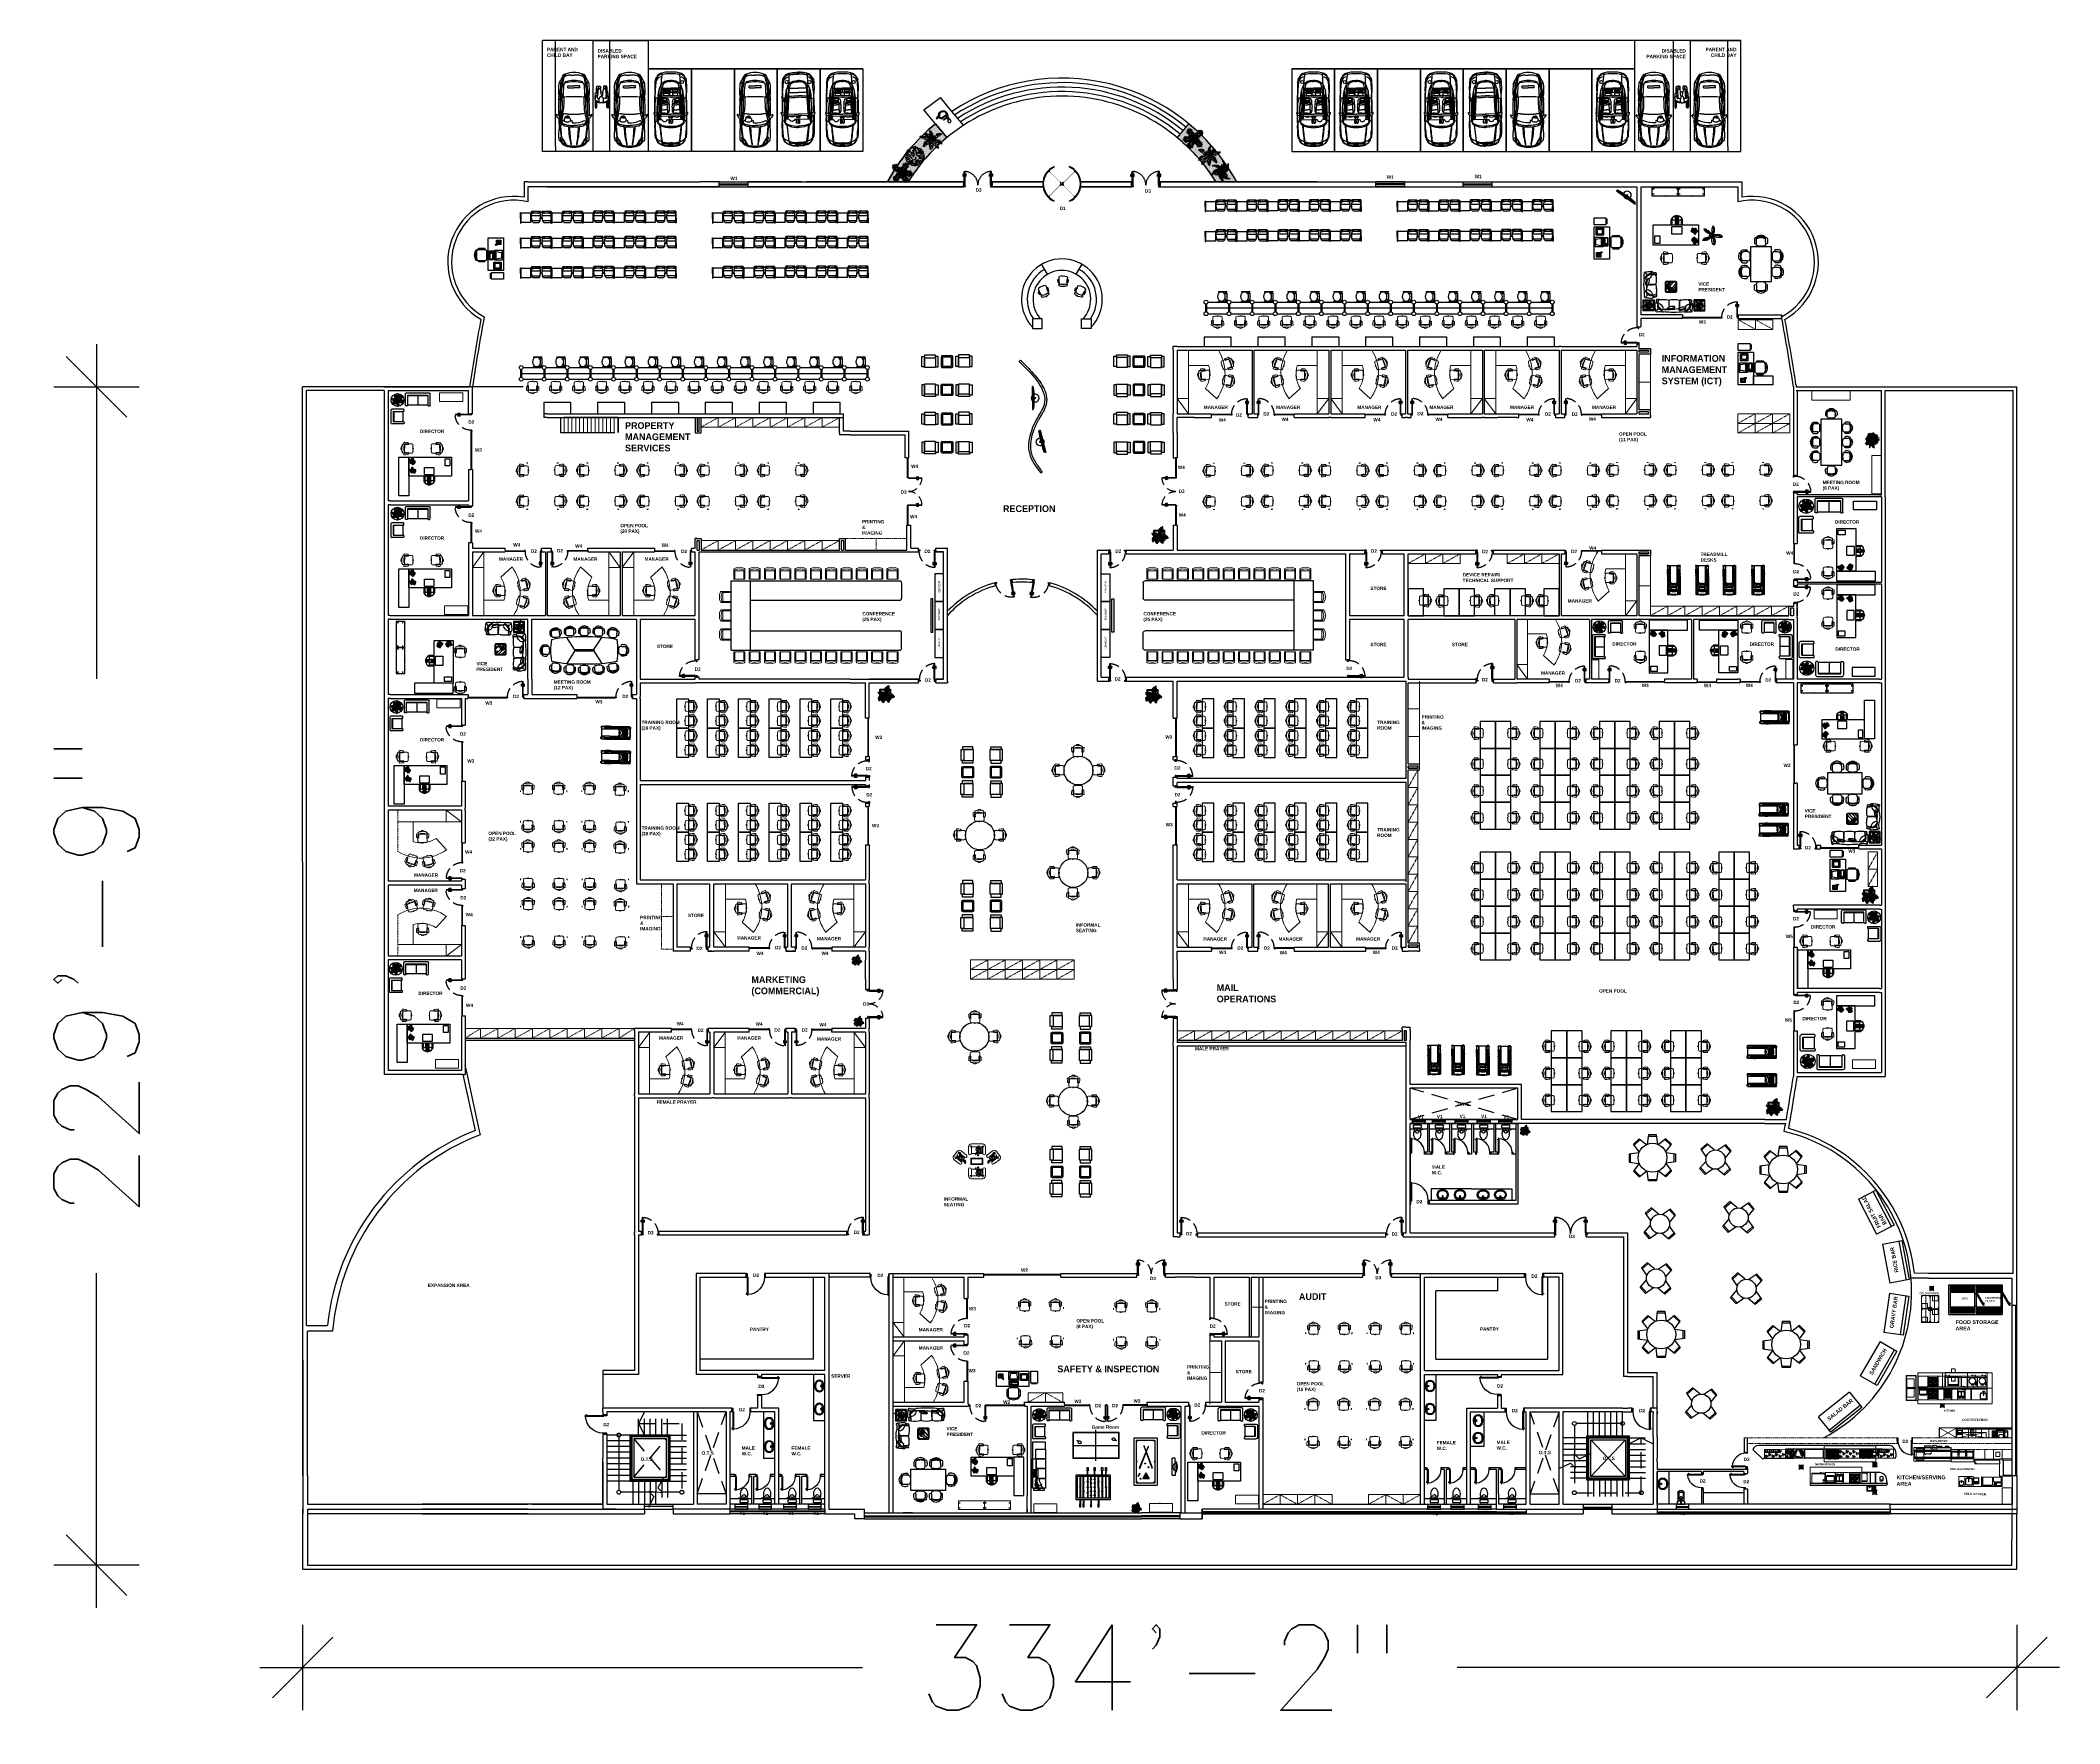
# Model space of a CAD drawing. Header units: inches. Extents: x 484217 to 497210, y -26946 to -21493.
# Drawn here: x 489747 to 494471, y -26946 to -23008 of the extents above; entities that cross this region are included whole.
import ezdxf
from ezdxf.enums import TextEntityAlignment as Align

# ---------------------------------------------------------------- set-up
doc = ezdxf.new("R2010")
doc.units = ezdxf.units.IN
doc.header["$LTSCALE"] = 20
doc.header["$MEASUREMENT"] = 0
doc.header["$PDMODE"] = 1
for name, pattern in [('ACAD_ISO03W100', [30, 12, -18]), ('AUSGEZOGEN', [0]), ('DASHED', [0.75, 0.5, -0.25]), ('HIDDEN', [9.525, 6.35, -3.175]), ('HIDDEN2', [0.1875, 0.125, -0.0625]), ('TRATTEGGIATA2', [9.525, 6.35, -3.175])]:
    doc.linetypes.add(name, pattern=pattern)
doc.layers.add('000obiecte', color=7, linetype='Continuous', lineweight=5, true_color=0xb6bbaa)
for name, color, linetype in [('1', 7, 'Continuous'), ('1-COL-HAT', 5, 'Continuous'), ('3', 1, 'Continuous'), ('_new', 212, 'Continuous'), ('_text', 7, 'Continuous'), ('A-DIMENSION', 4, 'Continuous'), ('A-Door', 1, 'Continuous'), ('A-FIX', 6, 'Continuous'), ('A-fixt', 6, 'Continuous'), ('A-GLASS', 4, 'Continuous'), ('A-HATCH', 8, 'Continuous'), ('A-STAIR', 1, 'Continuous'), ('A-STAIRS', 1, 'Continuous'), ('A-TEXT-BLK', 7, 'Continuous'), ('A-WALL', 7, 'Continuous'), ('A_FURN', 250, 'Continuous'), ('aaaa corp comercial', 7, 'Continuous'), ('ARBOLES', 7, 'Continuous'), ('bath dim.', 41, 'Continuous'), ('cad-block.com', 250, 'Continuous'), ('Ceco.NET 17', 3, 'Continuous'), ('ceco.net 217 Nissan Z350 - top', 145, 'Continuous'), ('ceco.net 92', 9, 'Continuous'), ('ceco.net 93', 161, 'Continuous'), ('FITS', 3, 'Continuous'), ('furniture', 4, 'Continuous'), ('GLAZING', 4, 'Continuous'), ('Grass', 90, 'Continuous'), ('HOLE', 2, 'HIDDEN2'), ('I-DOORS', 104, 'Continuous'), ('I-FURN', 4, 'Continuous'), ('I-WALL-FULL', 5, 'Continuous'), ('I-WALL-IN', 3, 'Continuous'), ('k3-coldrooms', 3, 'Continuous'), ('K3-TEXT', 167, 'AUSGEZOGEN'), ('MAR22', 255, 'Continuous'), ('Parking', 7, 'Continuous'), ('pillow', 250, 'Continuous'), ('S_COULMN', 7, 'Continuous'), ('SCREEN', 252, 'Continuous'), ('Treadmill Desk', 123, 'Continuous'), ('ventilation', 191, 'Continuous')]:
    doc.layers.add(name, color=color, linetype=linetype)
for name, color, linetype, lineweight in [('A-furniture', 50, 'Continuous', 9), ('A-WALL-CONC', 2, 'Continuous', 9), ('a-wallhatch', 252, 'Continuous', 9), ('BLHATCH', 8, 'Continuous', 5), ('COL', 40, 'Continuous', 40), ('COL HATCH', 56, 'Continuous', 0), ('DIM', 6, 'Continuous', 13), ('I-ANNO-TEXT', 7, 'Continuous', 18), ('p', 76, 'Continuous', 5), ('PLANTS', 84, 'Continuous', 13), ('steps', 165, 'Continuous', 9), ('TC-EQUIPMENT', 251, 'Continuous', 5), ('TREE', 94, 'Continuous', 0)]:
    doc.layers.add(name, color=color, linetype=linetype, lineweight=lineweight)
doc.styles.add('DIM_FONT', font='SIMPLEX', dxfattribs={"width": 0.8})
doc.styles.add('F-TEXT', font='techl___.ttf')
doc.styles.add('ISO', font='ISO', dxfattribs={"width": 0.85})
doc.styles.add('MICRO', font='')
doc.styles.add('ROMANS', font='romans')
doc.styles.get("Standard").update_dxf_attribs({"font": ''})
doc.styles.get('MICRO').set_extended_font_data('MicrogrammaSSi', bold=True)
doc.styles.get('Standard').set_extended_font_data('MicrogrammaSSi', bold=True)
doc.dimstyles.new('DIM 1-100', dxfattribs={"dimtxt": 200, "dimasz": 100, "dimexe": 0.1, "dimexo": 0.4, "dimgap": 100, "dimtad": 0, "dimdec": 0, "dimzin": 0, "dimdsep": 46, "dimtxsty": 'ROMANS', "dimblk": 'TICK', "dimcen": 0.09, "dimse1": 1, "dimse2": 1, "dimclrd": 2, "dimclre": 2, "dimclrt": 1, "dimazin": 0, "dimtfac": 1, "dimtdec": 0, "dimtofl": 0, "dimtmove": 0, "dimatfit": 3, "dimldrblk": 'OBLIQUE', "dimfxl": 0.1, "dimtolj": 1, "dimtzin": 0, "dimarcsym": 0})

# ---------------------------------------------------------------- blocks, each defined once
blk = doc.blocks.new('2D-L100')
at = {"layer": 'A-Door'}
for p, q in [((0.04, 1.07), (0.05, 1.07)), ((0.04, 1.05), (0.05, 1.05)), ((0.09, 1.1), (0.05, 1.1)), ((0.05, 0.2), (0.05, 1.1)), ((0.07, 0.95), (0.07, 1.15)), ((0.09, 0.2), (0.09, 1.1)), ((0.05, 0.2), (0, 0.2)), ((0, 0.2), (0, 0)), ((0, 0), (0.05, 0)), ((0.09, 1), (0.05, 1)), ((0.05, 0.3), (0.09, 0.3)), ((0.05, 0.2), (0.09, 0.2)), ((0.05, 0), (0.05, 0.2)), ((0.07, 0.35), (0.07, 0.15)), ((0.95, 0.2), (1, 0.2)), ((0.95, 0), (0.95, 0.2)), ((1, 0), (0.95, 0)), ((1, 0.2), (1, 0))]:
    blk.add_line(p, q, dxfattribs=at)
blk.add_circle((0.02, 1.06), 0.02, dxfattribs=at)
blk.add_arc((0.05, 0.2), 0.9, 0, 87.4527, dxfattribs=at)
blk = doc.blocks.new('1D-L080')
at = {"layer": 'A-Door'}
for p, q in [((0, 0.1), (0, 0)), ((0.05, 0.1), (0, 0.1)), ((0, 0), (0.05, 0)), ((0.04, 0.77), (0.05, 0.77)), ((0.04, 0.75), (0.05, 0.75)), ((0.05, 0.1), (0.05, 0.8)), ((0.09, 0.8), (0.05, 0.8)), ((0.09, 0.7), (0.05, 0.7)), ((0.05, 0.2), (0.09, 0.2)), ((0.05, 0), (0.05, 0.1)), ((0.05, 0.1), (0.09, 0.1)), ((0.07, 0.65), (0.07, 0.85)), ((0.07, 0.25), (0.07, 0.05)), ((0.09, 0.1), (0.09, 0.8)), ((0.75, 0.1), (0.8, 0.1)), ((0.75, 0), (0.75, 0.1)), ((0.8, 0), (0.75, 0)), ((0.8, 0.1), (0.8, 0))]:
    blk.add_line(p, q, dxfattribs=at)
blk.add_circle((0.02, 0.76), 0.02, dxfattribs=at)
blk.add_arc((0.05, 0.1), 0.7, 0, 86.7242, dxfattribs=at)
blk = doc.blocks.new('wc01')
at = {"layer": 'A-fixt'}
for p, q in [((-0.2, 0), (-0.2, 0.11)), ((0.2, 0), (-0.2, 0)), ((-0.17, 0.19), (-0.17, 0.61)), ((0.17, 0.19), (-0.17, 0.19)), ((-0.15, 0.16), (-0.15, 0.19)), ((-0.15, 0.16), (0.15, 0.16)), ((-0.11, 0.59), (-0.11, 0.3)), ((-0.11, 0.3), (-0.11, 0.39)), ((-0.09, 0.69), (0.09, 0.69)), ((0.06, 0.63), (-0.06, 0.63)), ((-0.06, 0.32), (-0.06, 0.35)), ((-0.06, 0.25), (0.02, 0.25)), ((0.03, 0.29), (-0.03, 0.29)), ((-0.02, 0.39), (0.02, 0.39)), ((0.02, 0.25), (0.06, 0.25)), ((0.06, 0.35), (0.06, 0.32)), ((0.1, 0.3), (0.1, 0.59)), ((0.15, 0.16), (0.15, 0.19)), ((0.17, 0.61), (0.17, 0.19)), ((0.2, 0.11), (0.2, 0))]:
    blk.add_line(p, q, dxfattribs=at)
for radius in [0.0286, 0.0184]:
    blk.add_circle((0, 0.08), radius, dxfattribs=at)
for centre, radius, start, end in [((-0.15, 0.11), 0.05, 90, 180), ((-0.08, 0.61), 0.0856, 94.9518, 180), ((-0.06, 0.59), 0.0434, 90, 180), ((-0.06, 0.3), 0.0434, 180, 270), ((-0.02, 0.35), 0.0434, 90, 180), ((-0.03, 0.32), 0.0271, 180, 270), ((0.02, 0.35), 0.0434, 0, 90), ((0.03, 0.32), 0.0271, 270, 0), ((0.06, 0.59), 0.0434, 0, 90), ((0.06, 0.3), 0.0434, 270, 0), ((0.08, 0.61), 0.0854, 0, 86.0282), ((0.15, 0.11), 0.05, 360, 90)]:
    blk.add_arc(centre, radius, start, end, dxfattribs=at)
blk = doc.blocks.new('washe02')
at = {"layer": 'A-fixt'}
for p, q in [((-0.3, -0.25), (-0.3, -0.25)), ((-0.25, -0.25), (-0.25, -0.25)), ((-0.02, -0.1), (-0.14, -0.1)), ((0.14, -0.1), (0.02, -0.1)), ((0.25, -0.25), (0.25, -0.25))]:
    blk.add_line(p, q, dxfattribs=at)
for centre in [(-0.07, -0.05), (0, -0.05), (0.07, -0.05)]:
    blk.add_circle(centre, 0.0195, dxfattribs=at)
for centre, radius, start, end in [((-0.06, -0.25), 0.243, 102.5792, 179.3394), ((-0.06, -0.25), 0.243, 180.6606, 257.4208), ((-0.06, -0.25), 0.195, 145.7108, 179.3394), ((-0.06, -0.25), 0.195, 180.6606, 257.4208), ((-0.14, -0.19), 0.0973, 90, 145.7108), ((0, -0.5), 0.5, 90, 102.5792), ((0, 0), 0.5, 257.4208, 270), ((0, 0), 0.451, 257.4208, 270), ((0, -0.05), 0.0292, 0, 180), ((0.94, 0.03), 0.973, 184.5022, 191.8586), ((0, -0.17), 0.0292, 123.7169, 56.2831), ((0, -0.17), 0.0195, 136.5893, 43.4107), ((0, -0.17), 0.0114, 180, 0), ((0, -0.5), 0.5, 77.4208, 90), ((0, 0), 0.451, 270, 282.5792), ((0, 0), 0.5, 270, 282.5792), ((-0.94, 0.03), 0.973, 348.1414, 355.4978), ((0.06, -0.25), 0.195, 282.5792, 359.3394), ((0.06, -0.25), 0.243, 0.6606, 77.4208), ((0.06, -0.25), 0.243, 282.5792, 359.3394), ((0.14, -0.19), 0.0973, 34.2892, 90), ((0.06, -0.25), 0.195, 0.6606, 34.2892), ((0, -0.25), 0.299, 359.3394, 360), ((0, -0.25), 0.299, 0, 0.6606)]:
    blk.add_arc(centre, radius, start, end, dxfattribs=at)
blk = doc.blocks.new('2D-R120')
at = {"layer": 'A-Door'}
for p, q in [((-0.09, 1.3), (-0.05, 1.3)), ((-0.09, 0.2), (-0.09, 1.3)), ((-0.07, 1.15), (-0.07, 1.35)), ((-0.05, 0.2), (-0.05, 1.3)), ((-0.04, 1.27), (-0.05, 1.27)), ((-1.15, 0.2), (-1.2, 0.2)), ((-1.2, 0.2), (-1.2, 0)), ((-1.2, 0), (-1.15, 0)), ((-1.15, 0), (-1.15, 0.2)), ((-0.09, 1.2), (-0.05, 1.2)), ((-0.05, 0.3), (-0.09, 0.3)), ((-0.05, 0.2), (-0.09, 0.2)), ((-0.07, 0.35), (-0.07, 0.15)), ((-0.04, 1.25), (-0.05, 1.25)), ((-0.05, 0), (-0.05, 0.2)), ((-0.05, 0.2), (0, 0.2)), ((0, 0), (-0.05, 0)), ((0, 0.2), (0, 0))]:
    blk.add_line(p, q, dxfattribs=at)
blk.add_circle((-0.02, 1.26), 0.02, dxfattribs=at)
blk.add_arc((-0.05, 0.2), 1.1, 92.0839, 180, dxfattribs=at)
blk = doc.blocks.new('A$C6A0E07C9')
at = {"layer": 'A-furniture'}
for p, q in [((-0.29, 0.03), (-0.28, 0.04)), ((-0.29, 0.02), (-0.29, 0.03)), ((-0.29, 0.01), (-0.29, 0.02)), ((-0.28, 0), (-0.29, 0.01)), ((-0.28, 0.04), (-0.27, 0.05)), ((-0.28, 0.04), (-0.28, 0.04)), ((-0.27, 0), (-0.28, 0)), ((-0.27, 0.18), (-0.27, 0.2)), ((-0.21, 0.27), (0.12, 0.29)), ((-0.01, 0.24), (-0.03, 0.24)), ((-0.01, 0.25), (-0.01, 0.24)), ((-0.01, 0.24), (-0.01, 0.24)), ((-0.01, 0.24), (-0.01, 0.24)), ((0.04, 0.25), (0, 0.25)), ((0.04, 0.25), (0.05, 0.25)), ((0.04, 0.25), (0.04, 0.25)), ((0.05, 0.25), (0.05, 0.25)), ((0.05, 0.25), (0.05, 0.25)), ((0.16, 0.25), (0.18, -0.17)), ((0.31, 0.12), (0.35, 0.12)), ((0.31, 0.12), (0.31, 0.12)), ((0.32, 0.15), (0.32, 0.13)), ((0.35, 0.11), (0.36, 0.09)), ((0.36, 0.09), (0.37, 0.05)), ((0.37, 0.05), (0.36, 0.01)), ((0.36, 0.01), (0.36, -0.01)), ((-0.26, 0), (-0.27, 0)), ((-0.19, -0.22), (0.14, -0.2)), ((0.01, -0.18), (0, -0.18)), ((0.01, -0.18), (0.01, -0.18)), ((0.01, -0.18), (0.01, -0.18)), ((0.01, -0.18), (0.01, -0.18)), ((0.06, -0.18), (0.02, -0.18)), ((0.06, -0.18), (0.07, -0.18)), ((0.07, -0.17), (0.07, -0.17)), ((0.07, -0.17), (0.07, -0.17)), ((0.07, -0.18), (0.07, -0.17)), ((0.3, -0.15), (0.28, -0.16)), ((0.31, -0.02), (0.32, -0.02)), ((0.32, -0.02), (0.35, -0.01)), ((0.35, -0.01), (0.36, -0.01)), ((0.36, -0.01), (0.36, -0.01))]:
    blk.add_line(p, q, dxfattribs=at)
for centre, radius, start, end in [((0.59, -0.04), 0.893, 162.1203, 164.4323), ((0.18, 0.14), 0.452, 175.5289, 182.0991), ((72.22, 3.63), 72.57, 182.7653, 182.9249), ((-0.21, 0.22), 0.0487, 94.526, 161.0109), ((0.03, 0.28), 0.0792, 129.4999, 189.1152), ((-0.02, 0.27), 0.0292, 192.0047, 264.4409), ((0.01, 0.28), 0.0635, 94.0792, 117.5938), ((0, 0.24), 0.00623, 84.8455, 131.3174), ((0.22, -0.89), 1.26, 92.3594, 100.1757), ((0.04, 0.24), 0.0101, 64.5281, 88.6391), ((0, 1.55), 1.31, 272.0899, 276.676), ((0.12, 0.24), 0.0463, 34.0902, 88.4441), ((0.15, 0.27), 0.0211, 279.8693, 313.3434), ((0.11, 0.33), 0.0879, 309.6726, 333.0223), ((-0.25, 0.02), 0.471, 334.5973, 30.9732), ((0.19, 0.18), 0.0779, 100.0525, 108.2672), ((0.17, 0.24), 0.0129, 130.1366, 158.0173), ((0.17, 0.35), 0.0192, 28.1256, 89.2436), ((-1.13, 2.79), 2.85, 297.1157, 298.0695), ((-0.92, -0.01), 1.14, 14.0931, 15.0056), ((0.12, 0.32), 0.0749, 330.3794, 24.513), ((0.23, 0.22), 0.0597, 72.5282, 107.7011), ((0.2, 0.22), 0.0806, 25.5198, 45.5387), ((-0.3, 0.03), 0.614, 339.6108, 22.0467), ((0.13, 0.12), 0.189, 8.0925, 40.8276), ((0.31, 0.13), 0.0088, 301.088, 3.1667), ((0.35, 0.11), 0.00513, 22.8184, 91.0076), ((0.08, -0.06), 0.341, 182.481, 200.7553), ((-0.19, -0.16), 0.0572, 202.8821, 266.1169), ((0, -0.21), 0.0292, 101.2525, 173.6887), ((0.05, -0.21), 0.0792, 176.5782, 236.1936), ((0.02, -0.18), 0.00623, 234.376, 280.848), ((0.03, -0.21), 0.0635, 248.0997, 271.6142), ((0.13, 0.98), 1.26, 265.5178, 273.334), ((0.06, -0.17), 0.0101, 277.0543, 301.1654), ((0.15, -1.48), 1.31, 89.0174, 93.6036), ((0.14, -0.16), 0.0449, 276.7939, 330.1521), ((0.17, -0.19), 0.0211, 52.3501, 85.8241), ((0.2, -0.16), 0.0211, 212.6602, 229.0352), ((0.16, -0.29), 0.122, 63.0548, 80.6357), ((0.14, -0.25), 0.0879, 32.6712, 56.0209), ((0.2, -0.26), 0.0192, 276.4498, 337.5679), ((-0.92, -0.01), 1.14, 350.6964, 351.6126), ((0.15, -0.24), 0.0749, 341.1805, 35.314), ((0.32, 0.06), 0.26, 246.1539, 250.8174), ((0.25, -0.15), 0.0392, 254.2998, 275.9911), ((0.25, -0.14), 0.0518, 269.3553, 293.3788), ((0.12, -0.04), 0.211, 328.6962, 1.8079), ((0.32, -0.03), 0.00903, 2.1237, 63.3709)]:
    blk.add_arc(centre, radius, start, end, dxfattribs=at)
blk = doc.blocks.new('205')
at = {"layer": 'A-furniture'}
for p, q in [((-290, 207), (-290, -310)), ((-240, 168), (-240, -310)), ((-240, 130), (240, 130)), ((240, -310), (240, 168)), ((290, -310), (290, 207)), ((-290, -310), (290, -310))]:
    blk.add_line(p, q, dxfattribs=at)
for centre, radius, start, end in [((-240, 207), 50, 114.90106, 180), ((0, -310), 535, 57.17629, 122.82371), ((0, -310), 620, 65.09894, 114.90106), ((240, 207), 50, 360, 65.09894)]:
    blk.add_arc(centre, radius, start, end, dxfattribs=at)
at = {"layer": 'A-furniture', "style": 'ISO', "width": 0.85, "flags": 3}
blk.add_attdef('KAB', text='', height=100, dxfattribs=at).set_placement((0, 0), align=Align.CENTER)
blk = doc.blocks.new('gwraghe')
at = {"linetype": 'ByBlock'}
for points in [[(219, -117, 0.299055), (155, -15, 0.0458518), (0, 0, 0.0458518), (-155, -15, 0.299055), (-219, -117)], [(-202, -394), (-238, -398, -0.2849497), (-272, -372, -0.1357137), (-293, -146, -0.3033065), (-237, -109, -0.3923283), (-210, -137, 0.0289416), (-206, -316, 0.0741551), (-185, -357)], [(-185, -357, 0.108081), (0, -397, 0.108081), (185, -357)], [(202, -394), (238, -398, 0.2849497), (272, -372, 0.1357137), (293, -146, 0.3033065), (237, -109, 0.3923283), (210, -137, -0.0289416), (206, -316, -0.0741551), (185, -357)]]:
    blk.add_lwpolyline(points, format="xyb", dxfattribs=at)
blk.add_lwpolyline([(0, -506, 0.2140729), (200, -416, 0.1127343), (199, -370, 0.2494893), (185, -357, -0.0872623), (182, -385, -0.1410422), (0, -438, -0.1410422), (-182, -385, -0.0872623), (-185, -357, 0.2494893), (-199, -370, 0.1127343), (-200, -416, 0.2140729)], format="xyb", close=True, dxfattribs=at)
blk = doc.blocks.new('geriafguaoijio')
at = {"linetype": 'ByBlock'}
blk.add_lwpolyline([(550, -2400), (550, 0), (-550, 0), (-550, -2400)], close=True, dxfattribs=at)
at = {"linetype": 'ByBlock', "xscale": -1}
for p, rotation in [((0, 46), 180), ((588, -453), 90), ((588, -1200), 90), ((-588, -1947), 270)]:
    blk.add_blockref('gwraghe', p, dxfattribs=dict(at, rotation=rotation))
at = {"linetype": 'ByBlock'}
for p, rotation in [((-588, -453), 270), ((-588, -1200), 270), ((588, -1947), 90)]:
    blk.add_blockref('gwraghe', p, dxfattribs=dict(at, rotation=rotation))
blk.add_blockref('gwraghe', (0, -2446), dxfattribs=at)
blk = doc.blocks.new('A$C443E2A03')
at = {"layer": 'a-wallhatch', "color": 3}
for centre, radius, start, end in [((-155, -114), 145, 43.1229, 122.92455), ((-174, -212), 228, 62.66846, 105.04358), ((116, 249), 297, 196.93207, 234.25292), ((-309, -85), 285, 20.11754, 60.44515), ((192, 110), 249, 151.96176, 204.27195), ((-713, 100), 696, 358.81832, 10.47152), ((514, -63), 551, 153.83352, 168.92891), ((-238, 172), 279, 319.68362, 354.56301), ((-431, 317), 551, 319.76488, 342.39593), ((-213, 137), 237, 339.12223, 28.38411), ((-125, 113), 169, 318.01556, 11.17181), ((-499, 164), 519, 344.55438, 1.81574), ((-78, 218), 249, 291.9575, 344.26769), ((148, -269), 285, 75.7843, 116.11191), ((73, 267), 297, 261.97653, 299.29738), ((458, -220), 519, 134.41371, 143.33951), ((568, -414), 696, 125.75793, 137.41113), ((29, -1884), 1861, 92.36037, 98.47604), ((-173, 303), 353, 258.14296, 290.7676), ((7, -272), 237, 103.15124, 140.43729), ((-182, 45), 166, 272.28814, 321.45835), ((-309, 12), 279, 317.30933, 352.18873), ((-190, -32), 169, 300.70053, 353.85678), ((99, -148), 169, 142.37267, 173.46807), ((216, -199), 279, 144.04073, 148.72518), ((147, -87), 166, 174.7711, 223.94131), ((-209, -185), 237, 355.79216, 33.07821), ((318, 105), 353, 205.46185, 238.08649), ((-1340, -1334), 1861, 37.75342, 43.86908), ((17, -183), 145, 13.3049, 93.10655), ((-37, -267), 228, 31.18587, 73.56099)]:
    blk.add_arc(centre, radius, start, end, dxfattribs=at)
blk = doc.blocks.new('A$C401931C0')
at = {"layer": 'BLHATCH', "color": 76, "lineweight": 0}
blk.add_arc((448, 204), 481, 158.33763, 163.02636, dxfattribs=at)
at = {"layer": 'p', "lineweight": 5}
for centre, radius, start, end in [((-328, -283), 399, 59.52197, 108.78385), ((-170, 384), 420, 232.3615, 284.67169), ((-409, -1125), 1176, 79.21806, 90.87126), ((-455, -751), 876, 64.95412, 82.21548), ((208, 872), 931, 234.23326, 249.32865), ((-264, -143), 285, 38.4153, 91.57155), ((-394, -314), 471, 49.62794, 74.96275), ((455, 734), 876, 214.81345, 223.73925), ((-690, -594), 931, 43.44274, 62.79567), ((-427, -35), 420, 11.16369, 64.66743), ((809, 863), 1176, 206.15767, 217.81087), ((106, 49), 319, 181.17401, 182.51021), ((106, 49), 319, 167.46469, 172.48471), ((106, 49), 319, 161.81501, 164.40685), ((106, 49), 297, 183.43499, 183.48948), ((106, 49), 319, 149.69108, 154.55937), ((106, 49), 297, 164.25284, 164.36958), ((448, 204), 481, 156.18404, 196.51165), ((-464, 230), 501, 342.37627, 19.69712), ((268, 11), 245, 93.70464, 173.50629), ((1803, -2573), 3142, 118.15316, 124.26882), ((-127, 593), 597, 285.86159, 318.48623), ((394, -103), 385, 111.58561, 153.96073), ((208, -367), 400, 76.1919, 113.47795), ((145, 253), 281, 255.17084, 304.34105), ((281, -142), 237, 93.03257, 142.29445), ((355, -358), 446, 112.61914, 125.87397), ((152, -52), 249, 45.86784, 98.17804), ((468, 796), 696, 239.66827, 251.32147), ((141, 239), 249, 265.8721, 318.1823), ((517, -584), 696, 112.72867, 124.38186), ((204, -414), 551, 73.67522, 96.30627), ((335, 616), 519, 248.32405, 257.24985), ((372, -414), 519, 98.46472, 115.72609), ((168, 604), 551, 267.74387, 282.83925), ((267, -52), 169, 71.9259, 125.08215), ((258, -179), 279, 73.59396, 108.47335), ((46, 67), 297, 15.88687, 53.20773), ((505, 353), 285, 189.69465, 230.02225), ((522, -139), 285, 134.02789, 174.35549), ((45, 114), 297, 310.84241, 348.16326), ((479, 198), 145, 127.21525, 207.0169), ((486, 13), 145, 157.03324, 236.83489), ((579, 183), 228, 145.09621, 187.47133), ((414, 386), 279, 257.95107, 262.63552), ((434, -179), 279, 71.21967, 106.09907), ((584, 35), 228, 176.5788, 218.95392), ((2082, -576), 1861, 151.66376, 157.77942), ((2030, 898), 1861, 206.27071, 212.38638), ((94, 357), 353, 319.37219, 351.99684), ((113, -172), 353, 12.0533, 44.67794), ((426, -52), 169, 54.61087, 107.76713), ((573, -8), 237, 109.7025, 146.98856), ((415, 259), 169, 256.28301, 287.37841), ((565, 225), 237, 217.06158, 254.34763), ((339, 278), 166, 288.68144, 337.85165), ((352, -76), 166, 26.19849, 75.36869), ((106, 49), 319, 351.17825, 357.4061), ((14, -504), 481, 100.51728, 140.84489), ((-423, 297), 501, 277.33181, 314.65266), ((105, -256), 245, 123.52264, 203.32429), ((264, -316), 385, 143.0682, 185.44332), ((-593, -169), 597, 338.5427, 11.16734), ((3103, -449), 3142, 172.76011, 178.87578), ((414, -30), 400, 183.55098, 220.83703), ((234, 157), 285, 222.77241, 253.8678), ((-148, -478), 471, 37.70907, 67.90401), ((-41, -292), 285, 21.10027, 74.25652), ((-168, -256), 281, 352.68788, 41.85809), ((350, 337), 471, 247.02437, 259.31986), ((234, 157), 285, 260.97865, 275.92866)]:
    blk.add_arc(centre, radius, start, end, dxfattribs=at)
at = {"layer": 'p', "color": 76, "lineweight": 5}
for centre, radius, start, end in [((-170, 384), 420, 232.3615, 265.69285), ((-409, -1125), 1176, 80.39123, 90.87126), ((-328, -283), 399, 72.58019, 90.28314), ((208, 872), 931, 238.10027, 243.13273), ((-264, -143), 285, 77.16004, 91.57155), ((-394, -314), 471, 66.32321, 74.96275), ((455, 734), 876, 214.81345, 221.95658), ((-690, -594), 931, 56.89747, 62.79567), ((809, 863), 1176, 206.15767, 213.74732), ((-427, -35), 420, 45.15808, 64.66743), ((415, 259), 169, 272.70982, 287.37841), ((352, -76), 166, 26.19849, 64.07313), ((565, 225), 237, 233.82236, 254.34763), ((14, -504), 481, 115.12802, 140.84489), ((-423, 297), 501, 277.3318, 301.82252), ((105, -256), 245, 159.81498, 203.32429), ((264, -316), 385, 161.44363, 185.44332), ((3103, -449), 3142, 176.1697, 178.87578), ((-593, -169), 597, 338.5427, 352.07046), ((486, 13), 145, 228.92238, 236.83489), ((584, 35), 228, 213.39352, 218.95392), ((2030, 898), 1861, 209.85439, 212.38638), ((113, -172), 353, 12.0533, 29.12688)]:
    blk.add_arc(centre, radius, start, end, dxfattribs=at)
at = {"layer": 'p', "color": 7, "lineweight": 9}
for radius, start, end in [(319, 181.17401, 182.51021), (308, 182.27575, 182.97064), (319, 4.46911, 7.56769), (319, 213.83853, 223.54036), (319, 334.19964, 346.07838)]:
    blk.add_arc((106, 49), radius, start, end, dxfattribs=at)
at = {"layer": 'p', "color": 7, "lineweight": 5}
for radius, start, end in [(319, 167.46469, 171.08869), (319, 161.81501, 164.40685), (308, 167.9037, 172.81902), (308, 163.00266, 164.34759), (297, 168.43298, 173.20819), (319, 149.69108, 154.55937), (308, 150.69962, 154.85396), (297, 151.7654, 155.19833), (319, 111.82462, 137.87289), (319, 111.82462, 137.87289), (308, 113.47454, 138.19588), (297, 115.18351, 138.19588), (319, 40.93462, 105.70734), (308, 39.85225, 105.70734), (297, 38.40135, 105.70734), (297, 24.10004, 33.79623), (308, 25.96055, 35.95385), (319, 27.6191, 37.65286), (297, 337.21657, 350.91896), (297, 17.97415, 20.77901), (308, 19.25678, 22.24775), (297, 12.651, 14.02793), (319, 20.29343, 23.70443), (297, 6.61165, 8.23494), (297, 356.4851, 0.76379), (308, 12.49214, 14.29173), (308, 5.59647, 7.81654), (308, 353.797, 358.89958), (319, 12.20765, 14.6782), (319, 351.17825, 357.4061), (319, 4.46911, 7.56769), (319, 195.24383, 201.55453), (319, 195.24383, 201.55453), (308, 195.9552, 201.44842), (297, 196.65526, 201.38517), (319, 213.83853, 223.54036), (308, 213.8887, 222.56888), (297, 213.89398, 221.64839), (319, 229.30789, 244.37969), (319, 229.30789, 244.37969), (308, 228.49251, 243.54547), (297, 227.68885, 242.65228), (319, 250.07675, 267.69746), (319, 250.07675, 267.69746), (308, 249.61066, 266.03787), (297, 249.06355, 264.34017), (297, 271.32723, 334.52518), (308, 271.2989, 333.65492), (319, 271.19164, 333.03669), (319, 271.19164, 333.03669), (308, 335.54237, 348.32889), (319, 334.19964, 346.07838)]:
    blk.add_arc((106, 49), radius, start, end, dxfattribs=at)
blk = doc.blocks.new('A$C2680647F')
at = {"layer": 'a-wallhatch'}
blk.add_line((234, 7), (296, 7), dxfattribs=at)
at = {"layer": 'p', "extrusion": (0, 0, -1), "xscale": 0.9000000000014552, "yscale": 0.9000000000014552, "zscale": -0.9}
blk.add_blockref('A$C443E2A03', (311, 70), dxfattribs=at)
at = {"layer": 'p', "extrusion": (0, 0, -1), "xscale": 0.8999999999975211, "yscale": 0.8999999999975211, "zscale": -0.9, "rotation": 276.0774682613726}
blk.add_blockref('A$C401931C0', (-29, 96), dxfattribs=at)
blk = doc.blocks.new('A$C1E297C89')
at = {"layer": 'p', "xscale": 0.1990655999786339, "yscale": 0.1990655999786339, "zscale": 0.1990655999786339, "rotation": 211.2487347795398}
blk.add_blockref('A$C2680647F', (55, 93), dxfattribs=at)
blk = doc.blocks.new('A$C137A2C16')
at = {"layer": 'PLANTS'}
for p, q in [((42, 54), (44, 60)), ((44, 53), (42, 54)), ((44, 60), (45, 60)), ((45, 60), (44, 53)), ((48, 61), (48, 56)), ((49, 61), (48, 61)), ((48, 56), (49, 56)), ((49, 56), (49, 61)), ((57, 48), (50, 47)), ((50, 47), (51, 44)), ((55, 65), (51, 65)), ((51, 65), (53, 63)), ((51, 57), (52, 58)), ((51, 56), (51, 57)), ((53, 56), (51, 56)), ((51, 44), (57, 46)), ((52, 62), (53, 62)), ((52, 58), (52, 62)), ((53, 63), (55, 65)), ((53, 62), (53, 56)), ((54, 57), (56, 59)), ((58, 55), (54, 57)), ((56, 59), (60, 56)), ((57, 65), (57, 67)), ((60, 65), (57, 65)), ((57, 46), (57, 48)), ((57, 67), (60, 67)), ((60, 56), (58, 55)), ((59, 54), (60, 55)), ((62, 52), (59, 54)), ((60, 67), (60, 65)), ((60, 55), (63, 53)), ((63, 53), (62, 52)), ((63, 52), (64, 52)), ((66, 49), (63, 52)), ((64, 52), (67, 50)), ((66, 64), (69, 62)), ((67, 50), (66, 49)), ((84, 50), (84, 48)), ((87, 61), (87, 60)), ((91, 67), (91, 66))]:
    blk.add_line(p, q, dxfattribs=at)
for points in [[(43, 47, 0.049118), (43, 46, 0.06291), (43, 46, 0.103199), (44, 46, 0.179861), (44, 46, 0.179861), (44, 46, 0.103199), (44, 46, 0.06291), (45, 46, 0.049118), (45, 47, 0.049118), (45, 48, 0.06291), (45, 48, 0.103199), (44, 48, 0.179861), (44, 49, 0.179861), (44, 48, 0.103199), (44, 48, 0.06291), (43, 48, 0.049118)], [(49, 44, 0.049118), (49, 43, 0.06291), (49, 42, 0.103199), (49, 42, 0.179861), (49, 42, 0.179861), (49, 42, 0.103199), (50, 42, 0.06291), (50, 43, 0.049118), (50, 43, 0.049118), (50, 44, 0.06291), (50, 45, 0.103199), (50, 45, 0.179861), (49, 45, 0.179861), (49, 45, 0.103199), (49, 45, 0.06291), (49, 44, 0.049118)], [(50, 69, 0.037444), (50, 68, 0.049921), (50, 67, 0.093255), (51, 66, 0.215661), (51, 66, 0.215661), (51, 66, 0.093255), (52, 67, 0.049921), (52, 68, 0.037444), (52, 69, 0.037444), (52, 70, 0.049921), (52, 71, 0.093255), (51, 71, 0.215661), (51, 71, 0.215661), (51, 71, 0.093255), (50, 71, 0.049921), (50, 70, 0.037444)], [(55, 66, 0.024378), (56, 66, 0.033607), (57, 67, 0.071679), (57, 67, 0.269423), (57, 68, 0.269423), (57, 68, 0.071679), (56, 68, 0.033607), (55, 68, 0.024378), (54, 67, 0.024378), (53, 67, 0.033607), (52, 67, 0.071679), (51, 66, 0.269423), (51, 66, 0.269423), (52, 66, 0.071679), (52, 66, 0.033607), (53, 66, 0.024378)], [(57, 61, 0.049118), (57, 60, 0.06291), (57, 60, 0.103199), (57, 60, 0.179861), (57, 59, 0.179861), (57, 59, 0.103199), (58, 60, 0.06291), (58, 60, 0.049118), (58, 61, 0.049118), (58, 62, 0.06291), (58, 62, 0.103199), (58, 62, 0.179861), (57, 62, 0.179861), (57, 62, 0.103199), (57, 62, 0.06291), (57, 62, 0.049118)], [(61, 68, 0.024378), (62, 69, 0.033607), (63, 69, 0.071679), (64, 70, 0.269423), (64, 70, 0.269423), (64, 70, 0.071679), (63, 70, 0.033607), (62, 70, 0.024378), (61, 70, 0.024378), (59, 69, 0.033607), (59, 69, 0.071679), (58, 68, 0.269423), (58, 68, 0.269423), (58, 68, 0.071679), (59, 68, 0.033607), (60, 68, 0.024378)], [(64, 70, 0.119964), (64, 70, 0.104948), (65, 69, 0.088944), (65, 69, 0.080201), (66, 69, 0.080201), (66, 70, 0.088944), (67, 70, 0.104948), (67, 70, 0.119964), (67, 71, 0.119964), (67, 71, 0.104948), (66, 71, 0.088944), (66, 71, 0.080201), (65, 71, 0.080201), (65, 71, 0.088944), (64, 71, 0.104948), (64, 70, 0.119964)], [(67, 71, 0.119964), (67, 71, 0.104948), (67, 71, 0.088944), (68, 71, 0.080201), (68, 71, 0.080201), (69, 71, 0.088944), (69, 71, 0.104948), (69, 72, 0.119964), (69, 72, 0.119964), (69, 72, 0.104948), (69, 73, 0.088944), (68, 73, 0.080201), (68, 73, 0.080201), (67, 73, 0.088944), (67, 72, 0.104948), (67, 72, 0.119964)]]:
    blk.add_lwpolyline(points, format="xyb", close=True, dxfattribs=at)
for centre, radius in [((47, 45), 0.988), ((49, 46), 0.697)]:
    blk.add_circle(centre, radius, dxfattribs=at)
for centre, radius, start, end in [((12, 36), 33.8, 92.3086, 110.9043), ((8, 99), 31.8, 254.5383, 268.1338), ((5, 68), 5.13, 75.0493, 136.4123), ((1, 68), 3.14, 55.3823, 95.2586), ((17, 43), 24, 112.9437, 128.9037), ((2, 77), 15.5, 269.5162, 299.5701), ((12, 87), 19.1, 240.0159, 249.6063), ((12, 79), 8.74, 193.3815, 260.5617), ((2, 68), 9.32, 15.7234, 78.2198), ((4, 28), 3.36, 71.7873, 103.1425), ((9, 38), 8.08, 227.6735, 244.3825), ((14, 3), 20.2, 100.2804, 118.9212), ((1, -4), 25, 75.928, 83.966), ((6, 13), 20.7, 83.6435, 91.5972), ((4, 29), 4.66, 45.0808, 76.1953), ((9, 37), 6.95, 234.9694, 279.6806), ((10, 38), 8.67, 242.0363, 258.0883), ((3, 20), 9.45, 64.9167, 82.9203), ((7, 30), 2.83, 203.8079, 249.8723), ((10, 35), 8.57, 240.262, 263.9323), ((6, 45), 19.8, 269.3366, 280.6899), ((10, 33), 8.96, 242.0786, 259.3733), ((7, 71), 3.8, 277.7574, 353.5067), ((-53, 119), 86, 314.5333, 319.0214), ((-38, 154), 106, 295.2164, 298.9922), ((13, 39), 8.38, 228.8719, 263.4236), ((8, 30), 2.66, 245.7984, 290.7388), ((8, 25), 5.1, 259.5934, 293.7534), ((19, 79), 11, 176.4846, 218.6893), ((12, 81), 4.75, 194.3891, 246.0217), ((0, 81), 17.7, 296.7414, 305.9536), ((8, 36), 2.83, 37.4932, 90.6152), ((19, 48), 14.6, 217.1545, 255.7206), ((12, 47), 13.6, 253.7191, 281.7059), ((11, 38), 8.83, 245.8901, 269.009), ((21, 57), 35.3, 248.3371, 251.1416), ((15, 14), 7.02, 141.2191, 167.9072), ((13, 15), 4.93, 175.0094, 212.4027), ((10, 13), 1.59, 108.9244, 211.5553), ((18, 58), 18.6, 238.8833, 249.9397), ((84, 124), 111, 227.136, 228.9875), ((12, 23), 5.32, 79.694, 120.9605), ((11, 45), 19.1, 266.3297, 274.1709), ((18, 6), 15.3, 115.6705, 124.2309), ((-1, 60), 16.9, 39.1099, 45.9075), ((-240, -447), 575, 60.39, 64.1579), ((3, 73), 11.4, 310.3938, 342.4012), ((37, 35), 41.8, 124.2828, 129.6304), ((14, 41), 5.02, 219.9513, 267.948), ((15, 12), 14.5, 99.6314, 109.4822), ((3, 115), 91.8, 274.1218, 277.3308), ((3, 35), 16.4, 295.5676, 311.1196), ((12, 16), 7.15, 72.6645, 105.7131), ((3, 24), 11.1, 302.9424, 315.8416), ((10, 75), 2.46, 12.5715, 65.3473), ((-131, 180), 189, 318.5671, 320.2238), ((29, 33), 28.8, 119.9277, 129.8156), ((38, 127), 87.1, 252.0892, 258.735), ((4, 26), 20, 55.9252, 70.3107), ((20, 47), 11.3, 216.0833, 250.9087), ((19, -17), 47.6, 94.8959, 100.2071), ((-3, 25), 16.9, 331.3966, 350.6194), ((-13, 44), 34.5, 314.571, 319.4277), ((15, 16), 3.76, 174.1084, 219.6916), ((17, 75), 4.78, 136.044, 168.8667), ((1, 77), 13.8, 328.5054, 354.6681), ((7, 73), 5.12, 331.8264, 20.0472), ((40, 74), 28, 183.6478, 189.0363), ((39, 46), 32.1, 143.8958, 147.5761), ((11, 63), 10.7, 277.0213, 296.0644), ((15, 51), 3.84, 107.3183, 147.4852), ((25, 90), 50.6, 255.2939, 262.6895), ((15, 12), 14.5, 82.24, 101.463), ((12, 23), 3.12, 57.758, 90.9997), ((41, 31), 33.3, 211.5856, 213.6788), ((22, 79), 8.92, 152.6654, 177.4676), ((10, 78), 3.23, 348.5015, 16.863), ((16, 62), 4.08, 114.364, 135.6127), ((13, 63), 2.24, 280.2809, 327.0919), ((110, -48), 119, 130.288, 144.3497), ((12, 22), 7.09, 41.7617, 78.2411), ((15, 21), 1.45, 162.6656, 218.4282), ((11, 17), 3.92, 19.3887, 53.9607), ((15, 13), 1.92, 192.933, 242.5011), ((27, 82), 13.5, 175.3628, 195.0787), ((11, 77), 3.36, 331.9499, 26.1987), ((10, 72), 7.79, 302.2719, 324.8235), ((-2, 74), 21.8, 318.8281, 326.6659), ((2, 69), 18.4, 309.5712, 320.422), ((12, 40), 7.14, 37.1577, 77.5732), ((14, 37), 9.67, 63.6136, 90.2073), ((16, 59), 22.8, 264.8392, 276.7932), ((16, 28), 5.58, 88.1828, 104.1238), ((4, 126), 97.7, 275.9514, 278.9639), ((18, 31), 6.97, 236.7851, 252.6825), ((16, 22), 3.01, 205.7105, 243.4491), ((5, 19), 8.9, 337.7677, 353.8741), ((7, 12), 8.45, 19.0807, 36.4929), ((18, 15), 4.14, 162.2912, 194.8268), ((-5, 11), 19.3, 0.519, 7.3563), ((24, 75), 8.63, 145.0661, 180.1241), ((-1, 73), 16.8, 345.2926, 8.5208), ((9, 75), 8.54, 310.648, 342.6218), ((-39, 80), 57.1, 341.4963, 347.3143), ((9, 69), 12.1, 298.6739, 317.8702), ((10, 57), 9.14, 307.98, 327.7197), ((15, 55), 5.3, 270, 304.7014), ((3, 36), 18.1, 34.952, 48.2346), ((16, 44), 4.69, 56.8991, 93.5991), ((15, 22), 9.4, 58.5752, 88.1715), ((25, 37), 17, 231.7642, 244.4115), ((19, 23), 4.69, 176.8423, 239.9239), ((9, 12), 8.71, 32.9553, 50.0764), ((8, 7), 10.6, 37.6803, 50.0196), ((22, 60), 6.77, 142.8122, 161.1147), ((6, 66), 15.4, 309.4645, 332.5643), ((15, 55), 1.06, 294.5703, 324.3675), ((26, 51), 13.6, 218.2393, 234.4179), ((15, 23), 10.4, 66.458, 86.7042), ((16, 55), 24.1, 270.3988, 281.4667), ((31, 79), 13.6, 173.5305, 192.9236), ((14, 74), 3.39, 338.7227, 35.744), ((15, 67), 4.38, 304.7923, 345.988), ((10, 62), 8.53, 318.2776, 341.0833), ((17, 23), 3.45, 54.4179, 104.0568), ((30, 31), 14.4, 197.9368, 214.6935), ((11, 12), 8.62, 36.2302, 51.4697), ((15, 17), 2.19, 342.4644, 19.1449), ((19, 16), 2.16, 172.8131, 212.9531), ((26, 19), 10.5, 206.7818, 220.909), ((19, 15), 2.48, 222.2049, 263.9698), ((13, 74), 8.53, 309.7041, 344.9103), ((24, 69), 6.4, 154.6778, 184.8604), ((7, 65), 11.5, 336.7915, 6.23), ((27, 58), 9.08, 146.9632, 167.6589), ((47, 33), 35.1, 139.3776, 145.5248), ((21, 55), 7.3, 246.2778, 266.8843), ((28, 71), 26.7, 247.3715, 257.1274), ((31, 58), 18.9, 226.544, 238.2129), ((13, 12), 28, 68.3986, 78.129), ((18, 32), 4.03, 56.6663, 93.4), ((58, 388), 357, 263.582, 264.3021), ((40, 40), 27.3, 219.6211, 237.5127), ((16, 17), 4.24, 17.5488, 66.3735), ((33, 29), 18.4, 217.9257, 231.7974), ((28, 78), 8.35, 165.2543, 188.9764), ((-4, 78), 23.8, 344.4305, 356.9987), ((-36, 115), 83.8, 310.4574, 315.8423), ((18, 27), 5.74, 55.8502, 78.0496), ((19, 25), 4.06, 35.2844, 93.5581), ((-27, 8), 49.9, 21.4853, 24.387), ((1399, 464), 1448, 197.6305, 197.6996), ((-26, 61), 49.3, 17.843, 22.427), ((23, 60), 4.07, 100.761, 146.343), ((101, 23), 88.3, 153.3788, 156.2444), ((59, 31), 46.2, 142.2106, 148.5676), ((22, 98), 62.3, 267.5572, 272.607), ((22, 27), 1.71, 184.2993, 234.3687), ((50, 44), 36.2, 213.5418, 220.0329), ((34, 21), 14.6, 189.2734, 208.082), ((16, 74), 5.55, 332.0351, 25.704), ((33, 67), 11.6, 161.1287, 188.0056), ((-7, 68), 33.2, 326.202, 336.3479), ((24, 46), 4.47, 101.9867, 135.6704), ((20, 27), 20.4, 76.8421, 88.1305), ((19, 32), 10.2, 58.8547, 78.3707), ((17, 30), 6.52, 29.6033, 56.3015), ((39, 42), 21.3, 211.1037, 228.5019), ((-27, -33), 75.5, 46.4081, 50.9554), ((-84, 126), 119, 332.1732, 334.6914), ((8, 73), 17, 330.1446, 347.4298), ((27, 61), 5.53, 138.2491, 155.8514), ((15, 24), 11.9, 29.6974, 50.7193), ((39, 28), 18, 204.3107, 218.8605), ((12, 70), 14.8, 314.0337, 331.0941), ((8, 67), 22.2, 313.2016, 333.2888), ((20, 27), 17.5, 62.9356, 82.1524), ((25, 19), 21.8, 89.9271, 94.1246), ((24, 25), 13.1, 76.2283, 96.2093), ((110, 163), 152, 234.9889, 236.29), ((-52, -22), 89.3, 26.6759, 33.2222), ((21, 77), 3.29, 322.6251, 351.8681), ((10, 74), 15.2, 340.6133, 357.5129), ((12, 64), 14.7, 327.4536, 353.1749), ((62, 37), 42.2, 150.3101, 154.5085), ((11, 62), 14.8, 328.4836, 333.1757), ((35, 46), 10.7, 150.1397, 172.1208), ((27, 44), 4.47, 101.9867, 135.6704), ((17, 29), 13.3, 40.8511, 59.4472), ((18, 30), 7.84, 8.2224, 35.7685), ((22, 75), 3.17, 338.2008, 35.2819), ((42, 66), 17.1, 156.0867, 189.5197), ((24, 40), 7.13, 59.8169, 86.0419), ((26, 21), 19.8, 76.7041, 92.3233), ((25, 33), 2.84, 41.5132, 86.0626), ((41, 46), 21.6, 222.6891, 237.9629), ((31, 34), 7.32, 216.796, 233.8656), ((0, -17), 49.9, 54.7868, 59.8009), ((43, 35), 22.7, 217.0259, 227.1277), ((22, 67), 5.93, 311.4367, 350.9053), ((35, 54), 9.82, 130.3577, 154.0115), ((11, 65), 22.2, 313.2016, 333.2888), ((12, 62), 17.4, 320.9814, 332.1135), ((35, 41), 9.53, 203.699, 234.3521), ((39, 70), 12.9, 146.623, 164.885), ((25, 74), 1.46, 324.7188, 342.1459), ((33, 51), 6.62, 131.4423, 156.0381), ((24, 32), 5.91, 38.1197, 65.4311), ((41, 38), 14.3, 190.8002, 222.3696), ((33, 34), 8.23, 223.153, 239.5631), ((47, 71), 19.1, 160.5824, 170.7336), ((46, 75), 18.2, 182.6428, 193.6146), ((-12, 71), 39.9, 352.6121, 358.6895), ((32, 65), 3.79, 128.9874, 173.4719), ((5, 76), 27.6, 328.1116, 341.4584), ((35, 64), 7.25, 164.3869, 196.2683), ((22, 61), 7.3, 329.6872, 5.2525), ((-1, 64), 33.2, 327.6234, 336.3479), ((30, 43), 4.47, 101.9867, 124.3168), ((20, 33), 15, 36.5835, 59.1538), ((49, 62), 28.4, 222.5393, 228.6735), ((32, 50), 7.81, 240.6092, 270.1556), ((32, 75), 23, 67.3277, 96.1665), ((25, 71), 27.7, 70.2769, 81.1928), ((38, 52), 9.82, 130.3577, 154.0115), ((14, 63), 22.2, 313.2016, 333.2888), ((29, 38), 1.34, 228.3683, 274.764), ((30, 33), 3.87, 88.3635, 111.8845), ((36, 46), 12.5, 235.2212, 241.888), ((30, 32), 0.679, 80.5383, 144.6987), ((29, 30), 1.98, 50.783, 87.5106), ((22, 20), 9.21, 24.5531, 44.1983), ((223, 209), 268, 223.636, 224.592), ((36, 85), 7.64, 110.3065, 135.8136), ((34, 73), 17.9, 82.9451, 103.6286), ((28, 72), 4, 294.2047, 322.4283), ((22, 57), 9.91, 319.4181, 344.5088), ((30, 40), 3.15, 269.3087, 294.2263), ((29, 30), 5.8, 73.0922, 84.2893), ((28, 28), 7.23, 51.2354, 73.9853), ((31, 23), 9.9, 73.792, 98.7779), ((22, 20), 15, 57.1964, 59.9962), ((29, 28), 3.75, 50.5985, 71.4838), ((35, 34), 6.51, 215.7092, 238.5004), ((32, 16), 14.5, 76.9882, 100.8658), ((24, 18), 11.6, 28.9713, 57.5779), ((51, 31), 21.5, 200.4349, 209.8842), ((57, 51), 30.3, 138.3276, 147.8621), ((36, 66), 5.78, 102.6047, 143.4061), ((32, 67), 0.572, 132.2947, 163.6644), ((43, 62), 11.6, 161.1287, 189.6003), ((25, 58), 7.3, 329.6872, 5.2525), ((36, 19), 23.2, 77.2644, 100.69), ((36, 44), 6.45, 219.1329, 254.2309), ((32, 36), 4.23, 74.9288, 114.4423), ((41, 61), 26.1, 248.7127, 258.3807), ((40, 99), 64.1, 261.6749, 264.076), ((20, 18), 14.6, 18.8925, 41.3411), ((153178, -287194), 325544, 118.06115, 118.06229), ((36, 59), 18.6, 86.3044, 101.2885), ((-74, 121), 119, 332.1732, 334.1161), ((18, 68), 17, 329.1919, 347.4298), ((41, 50), 9.82, 128.987, 154.0115), ((30, 26), 5.99, 59.8943, 73.5516), ((204, 444), 450, 247.4992, 247.937), ((35, 16), 7.62, 91.2705, 114.2111), ((31, 18), 5.18, 57.6491, 76.6068), ((36, 78), 22.7, 84.8617, 99.1059), ((33, 91), 9.74, 71.1429, 91.364), ((37, 73), 19.5, 82.9404, 102.2164), ((40, 78), 9.42, 104.5995, 137.7843), ((36, 100), 15.7, 259.9288, 282.3751), ((44, 48), 26.9, 99.4625, 113.6079), ((34, 63), 9.9, 71.5035, 94.667), ((36, 73), 4.81, 227.8665, 285.1167), ((36, 77), 7.6, 249.0125, 289.2746), ((41, 46), 8.63, 147.9817, 170.1578), ((5, 61), 33.2, 327.6234, 336.3479), ((35, 47), 2.52, 162.3021, 201.5427), ((36, 45), 2.95, 138.3528, 166.317), ((36, 38), 6.04, 94.898, 118.3555), ((40, 53), 14.6, 245.1923, 265.9965), ((33, 32), 3.43, 50.9083, 75.9647), ((30, 29), 5.76, 35.5291, 57.5263), ((13, -11), 46.2, 62.5125, 64.3605), ((41, 37), 16.8, 243.7023, 261.8632), ((20, 68), 32, 52.1097, 62.8178), ((26, 96), 18.6, 296.6033, 315.2687), ((44, 43), 37.9, 95.6402, 105.1332), ((32, 72), 3.29, 322.6251, 351.8681), ((-74, 121), 119, 334.2267, 334.6914), ((20, 69), 15.2, 340.6133, 356.474), ((28, 57), 7.3, 329.6872, 7.3714), ((21, 61), 16.8, 319.585, 342.8132), ((45, 40), 13.6, 135.1821, 147.3607), ((32, 25), 12.9, 66.3093, 81.5455), ((40, 43), 12.2, 241.7335, 261.8704), ((36, 36), 5.88, 250.5612, 271.4948), ((32, 70), 3.17, 344.565, 35.2819), ((44, 65), 8.63, 157.9479, 180.1241), ((19, 62), 16.8, 345.2926, 8.5208), ((29, 65), 8.54, 310.648, 342.6218), ((34, 52), 3.39, 292.3617, 349.3831), ((37, 42), 2.97, 93.8138, 142.7845), ((30, 18), 26.7, 70.8126, 80.4264), ((37, 43), 8.71, 252.8983, 261.9679), ((38, 43), 16.9, 259.1209, 273.7933), ((36, -8), 31.1, 86.0555, 92.182), ((22, 29), 20.6, 307.9348, 319.0911), ((39, 5), 8.21, 103.6902, 117.0586), ((34, 13), 1.03, 331.2473, 8.8649), ((11, 37), 36.5, 311.6775, 316.7565), ((43, -1), 13.3, 107.8663, 124.7238), ((36, 93), 7.39, 56.6398, 88.0584), ((40, 68), 4.43, 147.564, 161.2753), ((35, 69), 1.72, 358.7447, 30.0674), ((28, 54), 9.91, 319.4181, 344.5088), ((29, -38), 74.2, 80.8039, 84.7358), ((35, 31), 3.92, 43.986, 68.3718), ((36, 20), 10.2, 73.8691, 87.2075), ((33, 97), 14, 42.8797, 73.1794), ((7, 77), 45, 44.3831, 48.6321), ((32, 73), 17.9, 61.8326, 75.8415), ((39, 93), 15.7, 264.1728, 303.6708), ((40, 88), 15.4, 258.4293, 281.2306), ((50, 68), 13.6, 180.745, 192.9236), ((46, 63), 8.63, 157.9479, 173.8852), ((34, 63), 3.39, 338.7227, 35.744), ((21, 61), 16.8, 345.2926, 5.5511), ((32, 63), 8.54, 310.648, 342.6218), ((29, 54), 8.54, 345.4839, 17.4578), ((35, 50), 5.49, 292.8385, 313.1414), ((38, 40), 5.43, 70.5507, 103.1349), ((45, 53), 17.7, 244.4197, 257.4822), ((40, 37), 4.26, 235.7149, 259.3289), ((52, 0), 20.3, 134.8763, 140.9084), ((38, 94), 7.16, 55.8127, 89.0085), ((44, 73), 15.9, 98.5679, 114.7683), ((33, 81), 12.8, 294.1392, 308.8121), ((-213, 1117), 1078, 283.448, 283.6795), ((42, 66), 4.19, 145.5672, 170.414), ((46, 47), 9.82, 128.987, 154.0115), ((38, 42), 11.3, 272.2848, 286.2592), ((43, 15), 10, 109.9044, 121.9719), ((29, 24), 12.1, 315.9037, 326.7651), ((43, 10), 6.43, 115.3841, 136.3649), ((19, 29), 25.6, 316.3513, 323.2761), ((-76, -39), 187, 50.5707, 51.9815), ((44, 99), 7.51, 227.5783, 267.1656), ((41, 97), 5.42, 248.1857, 275.7791), ((48, 60), 26.7, 96.6228, 108.4353), ((46, 74), 11.3, 92.899, 130.0309), ((37, 67), 1.72, 358.7447, 30.0674), ((53, 67), 13.6, 180.745, 192.9236), ((52, 66), 13.6, 173.2849, 176.5914), ((37, 62), 3.39, 338.7227, 35.744), ((32, 51), 7.99, 328.6277, 356.6794), ((38, 38), 5.25, 56.1811, 75.5306), ((39, 25), 13.5, 68.5491, 90.4696), ((39, 36), 2.57, 76.6215, 87.7095), ((39, 22), 11.1, 84.2756, 90), ((40, 41), 11.6, 264.2898, 278.0016), ((35, -31), 60.8, 82.0923, 86.5148), ((41, 22), 4.64, 77.3464, 110.0139), ((40, 31), 10.7, 263.4803, 290.2829), ((45, 15), 6.37, 126.3052, 149.5891), ((42, 8), 3.83, 112.1446, 132.1412), ((56, 114), 21.5, 223.2692, 236.3503), ((60, 28), 55.8, 101.7958, 111.0796), ((37, 85), 10.7, 283.449, 310.6962), ((57, 58), 17.1, 162.1017, 191.7638), ((33, 54), 7.3, 329.6872, 7.3714), ((44, 50), 3.63, 113.3552, 195.1626), ((30, 49), 10.7, 340.9639, 2.9357), ((31, 56), 14.6, 312.1691, 326.7005), ((32, 9), 37.2, 66.3874, 77.572), ((45, 52), 19.7, 254.9826, 262.399), ((42, 22), 3.19, 87.2078, 123.0349), ((34, 33), 18.3, 289.2248, 300.0826), ((42, 13), 2.45, 101.2622, 159.7096), ((45, 6), 7.51, 117.1689, 130.4859), ((48, 112), 17.1, 243.7545, 261.1928), ((46, 118), 29.7, 259.5083, 269.7128), ((46, 65), 7.76, 103.6303, 128.8772), ((90, 54), 50.2, 166.5295, 169.5366), ((37, 59), 5.93, 309.0158, 350.9053), ((45, 51), 9.71, 241.86, 259.9554), ((34, 16), 26.7, 66.1149, 75.0918), ((3, -121), 161, 74.5517, 76.3434), ((46, 47), 13.1, 248.5379, 261.8704), ((39, 46), 14.3, 276.573, 284.0353), ((43, 21), 8.82, 82.4059, 97.5941), ((47, 8), 13, 108.0601, 119.7312), ((46, 7), 5.85, 122.7292, 162.9803), ((41, 5), 3.75, 73.2999, 100.3401), ((37, 93), 17.6, 50.0213, 73.5749), ((40, 108), 3.43, 29.2934, 41.7795), ((61, 142), 45.7, 246.6374, 256.0993), ((46, 59), 11.2, 90.1027, 112.1856), ((49, 62), 8.63, 134.5017, 153.4356), ((38, 10), 17.4, 68.2019, 77.271), ((43, 38), 13.7, 263.5773, 274.0849), ((41, 18), 2.8, 288.3797, 315.9061), ((40, 22), 9.59, 277.8173, 296.4228), ((47, 4), 5.99, 78.0813, 160.5052), ((42, 14), 7.8, 270.6741, 330.0478), ((41, 18), 9.54, 278.3253, 302.1264), ((34, 99), 13.9, 34.9224, 51.6036), ((50, 115), 11.3, 228.8583, 245.2195), ((25, 91), 23, 30.922, 38.1693), ((44, 83), 10.2, 266.2846, 307.2602), ((62, 63), 19.1, 163.6379, 170.7336), ((61, 67), 18.2, 182.6428, 193.6146), ((3, 63), 39.9, 352.6121, 358.6895), ((29, 50), 14.2, 350.0736, 13.0228), ((43, 60), 27.2, 268.8427, 280.3869), ((45, 27), 5.24, 68.9089, 111.0911), ((46, 15), 6.48, 80.6295, 118.1411), ((46, 15), 6.8, 99.8647, 116.9476), ((46, 14), 5.23, 104.6507, 129.771), ((47, 7), 10.7, 102.9598, 115.8218), ((46, 5), 7.68, 69.449, 109.0586), ((53, 109), 10.5, 214.2046, 235.9382), ((47, 107), 11.5, 253.8862, 281.8291), ((46, 113), 21.7, 264.4005, 277.8018), ((48, 73), 5.4, 64.0586, 129.5268), ((49, 64), 5.63, 83.7963, 178.5782), ((50, 61), 5.63, 83.7963, 178.5782), ((48, 58), 7.96, 100.365, 124.8766), ((49, 54), 7.96, 100.365, 124.8766), ((49, 49), 5.63, 83.7963, 178.5782), ((48, 42), 7.96, 100.365, 124.8766), ((48, 59), 18.2, 256.7245, 273.7666), ((40, 26), 12.7, 48.5462, 72.3303), ((40, 11), 24.2, 69.7307, 80.4544), ((44, 46), 16.5, 269.256, 282.7959), ((43, 25), 3.36, 45.3671, 81.9023), ((48, 35), 10.1, 251.9142, 269.9355), ((45, 19), 6.04, 66.9515, 96.4082), ((36, 27), 15.3, 301.4527, 317.558), ((54, 109), 8.9, 196.9901, 224.533), ((47, 78), 8.67, 70.4065, 103.4489), ((46, 78), 7.91, 67.5274, 96.6957), ((49, 58), 3.63, 113.3552, 195.1626), ((35, 57), 10.7, 336.9426, 2.9357), ((35, 64), 14.6, 308.7512, 326.7005), ((51, 46), 5.63, 83.7963, 178.5782), ((50, 39), 7.96, 100.365, 124.8766), ((52, 53), 14.9, 241.5735, 257.0747), ((48, 32), 4.63, 237.9932, 265.0341), ((46, 17), 3.9, 65.5181, 96.6535), ((44, 22), 3.57, 289.2699, 330.9706), ((46, 12), 5.03, 74.9353, 107.0684), ((36, 6), 9.19, 341.2088, 4.5386), ((41, 12), 9.39, 294.0217, 313.3421), ((45, 2), 0.789, 75.3733, 117.7542), ((26, 79), 32.5, 48.8216, 52.3259), ((44, 83), 12.4, 69.0217, 84.9186), ((46, 97), 8.06, 271.4688, 295.8771), ((47, 77), 5.23, 58.8151, 104.2831), ((46, 78), 8.18, 269.7007, 302.3689), ((47, 43), 5.84, 266.3068, 286.6953), ((48, 42), 8, 255.006, 270.9386), ((57, 0), 14.5, 124.6687, 136.2364), ((51, 105), 3.87, 210.8984, 262.2437), ((50, 102), 3.85, 215.7768, 261.7698), ((48, 70), 3.38, 45.2338, 109.6131), ((44, 71), 6.02, 297.5539, 348.7088), ((45, 67), 6.02, 297.5539, 348.7088), ((34, 58), 14.2, 350.0736, 13.0228), ((44, 55), 6.02, 297.5539, 348.7088), ((43, 37), 7.76, 34.0112, 55.5235), ((142, 24), 94.7, 169.3075, 190.0663), ((48, 37), 5.39, 256.836, 269.9102), ((49, 35), 10.1, 263.5003, 280.458), ((52, 16), 8.61, 100.9089, 124.7638), ((47, 21), 0.506, 276.9702, 344.2609), ((53, 107), 4.66, 159.3737, 197.3533), ((45, 86), 6.15, 294.4483, 322.1355), ((46, 52), 6.02, 297.5539, 348.7088), ((55, 31), 9.36, 107.217, 132.1751), ((49, 47), 10, 268.3874, 287.7969), ((53, 27), 9.11, 101.4534, 125.439), ((48, 45), 9.76, 272.1535, 293.0838), ((56, 11), 24.2, 99.5456, 110.2693), ((53, 60), 27.2, 259.6131, 271.1573), ((45, 35), 5.56, 303.6142, 319.9751), ((51, 46), 16.5, 256.6906, 270.744), ((53, 22), 6.58, 98.568, 141.0483), ((52, 39), 16.5, 255.9602, 266.3677), ((50, 18), 3.9, 96.0262, 127.1616), ((48, 21), 0.506, 208.4188, 275.7095), ((51, 23), 3.57, 221.7091, 263.4098), ((50, 13), 5.03, 82.4584, 114.5915), ((57, 29), 15.3, 231.9687, 248.0741), ((50, 12), 1.67, 103.4872, 155.1185), ((48, 9), 2.86, 54.4673, 85.0395), ((50, 12), 1.83, 202.7383, 292.9553), ((46, 11), 4.01, 300.0138, 317.1962), ((50, 6), 2.23, 144.5991, 182.3864), ((55, 6), 7.72, 182.4125, 201.1283), ((45, 0), 3.96, 31.4343, 46.7638), ((63, 103), 15.5, 137.0502, 158.0098), ((92, 91), 42.7, 157.1658, 187.5184), ((35, 97), 15.6, 15.8262, 31.695), ((26, 79), 32.5, 41.341, 43.9898), ((46, 114), 19.8, 280.3287, 310.0807), ((54, 83), 12.4, 95.0814, 110.9783), ((52, 99), 6.15, 243.6565, 298.1797), ((53, 88), 5.06, 92.3064, 149.065), ((50, 85), 6.08, 66.5864, 99.3216), ((55, 84), 6.97, 91.0629, 146.3405), ((48, 95), 7.89, 280.8846, 311.286), ((48, 85), 1.52, 281.1436, 341.2645), ((53, 61), 3.63, 113.3552, 195.1626), ((39, 60), 10.7, 336.9426, 2.9357), ((40, 67), 14.6, 308.7512, 326.7005), ((55, 37), 7.76, 124.4765, 145.9888), ((50, 60), 18.2, 266.2334, 283.2755), ((51, 27), 5.24, 68.9089, 111.0911), ((50, 15), 6.8, 75.7322, 92.815), ((51, 11), 3.15, 82.1656, 114.5632), ((52, 10), 3.61, 188.9362, 245.2289), ((42, 2), 9.17, 17.2691, 37.3996), ((45, 1), 4.32, 8.7477, 25.1132), ((57, 5), 9.1, 205.143, 214.8294), ((66, 72), 32.5, 108.7499, 119.2781), ((38, 142), 45.7, 284.6732, 293.3626), ((52, 102), 3.25, 236.4646, 285.2558), ((56, 80), 7.91, 111.3762, 140.5445), ((223, 90), 173, 181.4841, 186.3708), ((51, 85), 1.52, 226.8073, 286.9282), ((54, 79), 5.23, 103.7888, 149.2568), ((52, 87), 6.15, 245.9364, 273.6236), ((54, 76), 4.9, 104.2546, 144.4671), ((52, 95), 15.6, 259.7782, 275.4381), ((56, 72), 7.03, 104.588, 144.348), ((59, 68), 9.63, 103.0853, 150.9422), ((79, -5), 82.6, 99.3104, 110.2511), ((50, 79), 3.54, 278.0993, 292.3811), ((53, 53), 2.44, 108.4338, 167.1935), ((51, 54), 0.295, 133.2618, 309.1138), ((55, 9), 17.4, 95.1012, 104.1704), ((47, -4), 26.7, 69.7111, 83.176), ((50, 14), 5.23, 62.9087, 88.029), ((51, 12), 1.02, 199.6991, 259.0398), ((46, -5), 17.1, 66.6483, 73.2269), ((52, 5), 1.5, 172.8737, 207.1459), ((44, 4), 6.96, 329.0844, 352.0289), ((124, 94), 75.3, 164.8767, 167.0521), ((54, 110), 2.7, 166.8666, 208.6631), ((75, 105), 23.9, 170.3807, 182.3795), ((-813, 446), 930, 338.361, 338.7038), ((43, 115), 14.4, 303.8275, 324.4636), ((67, 30), 55.8, 96.9922, 106.2761), ((49, 92), 16.1, 276.2767, 286.9916), ((50, 74), 3.15, 289.886, 344.1577), ((53, 79), 8.18, 256.9057, 289.574), ((51, 57), 3.49, 267.6936, 292.4056), ((53, 47), 2.21, 114.1441, 170.8998), ((52, 43), 4.85, 91.4461, 109.5355), ((50, 53), 9.06, 278.1296, 286.3984), ((52, 38), 13.7, 265.9151, 276.4227), ((50, 7), 10.7, 73.7049, 86.567), ((50, 5), 8.8, 56.452, 79.9525), ((51, 8), 1.98, 57.557, 87.3979), ((59, 24), 18.6, 244.7223, 253.3479), ((48, 3), 2.57, 350.9161, 27.4119), ((54, 75), 6.42, 83.9738, 107.4479), ((65, 54), 19, 117.4566, 132.9791), ((60, 98), 31.5, 255.4066, 259.5783), ((38, 61), 14.2, 350.0736, 13.0228), ((52, 61), 5.95, 267.7811, 292.3788), ((53, 52), 1.75, 90, 123.7401), ((54, 51), 1.85, 119.053, 174.5865), ((54, 54), 2.84, 247.1677, 269.0565), ((48, 61), 11.8, 287.2953, 294.7772), ((52, 53), 5.39, 268.9661, 291.9075), ((71, 10), 39.2, 115.135, 119.053), ((63, 16), 26.7, 104.9082, 113.8851), ((54, 31), 6.92, 86.847, 111.959), ((48, 52), 15.7, 282.9938, 288.895), ((52, 43), 7.73, 269.8639, 298.6089), ((50, 47), 13.1, 278.1296, 291.4621), ((53, 21), 8.82, 82.4059, 97.5941), ((50, -9), 37.7, 79.4038, 87.9177), ((50, 9), 13, 72.9485, 84.6196), ((54, 24), 9.59, 253.104, 271.7095), ((88, 112), 108, 250.878, 252.2584), ((52, 4), 5.57, 74.3556, 91.3969), ((56, 110), 2.3, 116.9339, 156.4233), ((47, 111), 6.57, 333.436, 354.7368), ((50, 109), 10.5, 285.1376, 306.8712), ((50, 112), 17.1, 278.8072, 296.2455), ((53, 81), 8.04, 81.4688, 91.3782), ((53, 71), 16, 72.0539, 90), ((54, 51), 2.75, 74.9325, 109.0171), ((58, 44), 9.29, 101.9434, 118.0204), ((55, 47), 3.13, 112.3788, 131.6286), ((58, 28), 9.93, 102.4445, 120.7825), ((51, 52), 19.7, 277.601, 285.0174), ((56, 46), 14.3, 255.9647, 263.427), ((54, 21), 4.64, 62.3584, 95.0258), ((53, 22), 3.19, 56.9651, 92.7922), ((58, 36), 18.3, 252.5971, 263.4549), ((55, 19), 2.8, 233.6207, 261.1471), ((53, 7), 2.33, 22.8392, 73.4155), ((54, 3), 3.42, 87.3979, 102.8159), ((46, 113), 10.4, 323.6111, 355.6842), ((54, 105), 16.7, 270.2642, 280.1251), ((66, 51), 30.6, 95.239, 113.5757), ((80, 7), 74.7, 106.5356, 110.8895), ((62, 60), 8.16, 127.3679, 198.7351), ((46, 65), 10.8, 316.8432, 9.2598), ((56, 38), 13.2, 90.6052, 100.5385), ((55, 70), 19.3, 266.8143, 275.389), ((49, 80), 32.2, 279.4617, 286.1452), ((53, 52), 9.71, 280.0446, 298.14), ((58, 42), 11.3, 253.7408, 267.7152), ((56, 41), 11.6, 261.9984, 275.7102), ((52, 15), 6.37, 43.0906, 66.3745), ((54, 14), 2.45, 29.8172, 88.2646), ((51, 8), 5.62, 26.0323, 49.2731), ((51, -2), 8.54, 47.4948, 68.3022), ((52, 118), 6.31, 290.8553, 314.3855), ((66, 93), 17.6, 106.4251, 129.0596), ((58, 79), 14.9, 86.2684, 101.3601), ((58, 75), 15.9, 81.4916, 101.9204), ((64, 64), 20.1, 106.4272, 117.6471), ((59, 61), 11.2, 87.089, 109.1719), ((56, 52), 3.99, 97.7227, 113.3336), ((53, 59), 5.52, 291.302, 308.658), ((56, 36), 9.55, 90.0512, 98.7456), ((62, -25), 61.9, 92.4539, 95.9563), ((67, -38), 74.2, 95.2642, 99.1961), ((57, 26), 2.26, 216.3319, 271.7918), ((52, 7), 7.51, 59.0409, 72.3579), ((53, 5), 5.02, 54.2511, 72.6272), ((49, 3), 7.73, 13.6641, 42.8442), ((62, 111), 5.35, 158.6303, 174.8899), ((49, 109), 8.9, 315.467, 343.0099), ((54, 114), 11.3, 275.8563, 292.2174), ((71, 83), 23, 122.9064, 130.1538), ((60, 94), 7.16, 90.9915, 124.1873), ((55, 67), 7.15, 67.6201, 86.2386), ((56, 92), 20.7, 271.4322, 280.7562), ((43, 102), 36.6, 292.1376, 295.7388), ((55, 56), 1.76, 301.5307, 330.9345), ((58, 47), 6.5, 79.2164, 110.0043), ((64, 33), 20.2, 109.4813, 115.2763), ((52, 59), 14.8, 286.6982, 293.572), ((61, 19), 23.2, 81.7851, 102.7356), ((58, 36), 2.57, 92.2905, 140.8366), ((54, 45), 6.92, 283.6261, 297.9159), ((57, 22), 11.1, 90, 95.7244), ((59, 42), 16.9, 258.5789, 273.2513), ((65, 28), 12.1, 225.9147, 236.776), ((54, 12), 6.43, 56.3148, 77.2957), ((74, 34), 25.6, 226.2506, 233.1755), ((55, 10), 3.83, 57.3855, 77.3822), ((58, 12), 2.33, 198.9737, 241.0973), ((56, 5), 3.92, 67.0717, 87.8752), ((65, 30), 60, 88.8542, 96.9875), ((63, 56), 5.94, 153.2013, 165.6873), ((57, 56), 5.59, 273.647, 291.8001), ((60, 39), 5.25, 104.4694, 123.8189), ((60, 42), 2.75, 150.9438, 185.676), ((56, 37), 4.26, 280.6711, 304.2851), ((55, 43), 12.2, 278.1296, 298.2665), ((60, 20), 10.2, 92.7925, 106.1309), ((63, 46), 19.3, 252.3156, 262.2297), ((59, -8), 31.1, 87.818, 93.9445), ((61, 42), 21.8, 257.9055, 274.2582), ((55, 0), 13.3, 64.8029, 81.6604), ((56, 6), 3.91, 53.4367, 76.7618), ((69, 99), 13.9, 128.3964, 145.0776), ((124, -73), 187, 109.0943, 110.5051), ((63, 93), 7.39, 91.9416, 123.3602), ((66, 75), 23, 83.8335, 112.6723), ((66, 74), 19, 102.7987, 114.3094), ((48, 231), 145, 273.8508, 277.0879), ((59, 68), 6.52, 88.0286, 103.3931), ((48, 64), 11, 332.2992, 354.5849), ((55, 60), 4.28, 321.4024, 342.3489), ((59, 50), 2.63, 104.4422, 128.2883), ((65, 44), 7, 107.2264, 166.0429), ((29, 96), 55.3, 300.9621, 303.3391), ((58, 43), 2.56, 78.1121, 101.8879), ((48, 49), 11.8, 322.8293, 334.7974), ((55, 47), 8.49, 289.3689, 304.9902), ((57, 44), 4.94, 276.3398, 299.5138), ((70, 35), 20.6, 233.5887, 244.745), ((47, 0), 20.3, 51.7713, 57.8035), ((57, 7), 2.25, 12.0311, 43.2696), ((58, 6), 2.16, 74.4786, 89.5985), ((57, 7), 1.59, 30.8154, 65.8877), ((65, 92), 14, 87.8964, 118.1961), ((78, 68), 32, 117.1822, 127.8903), ((63, 75), 19.5, 84.9362, 104.2121), ((57, 102), 19.3, 275.8266, 288.1974), ((77, 24), 57.1, 101.7336, 108.453), ((60, 70), 8.25, 69.2061, 93.7316), ((-46, 1145), 1078, 275.5951, 275.8266), ((58, 119), 47.4, 271.9786, 277.1569), ((66, 60), 7.44, 139.95, 156.0363), ((41, 70), 21, 327.5067, 341.5641), ((26, 3), 62.2, 57.1567, 57.8225), ((58, 54), 1.78, 310.0448, 359.5272), ((60, 50), 1.8, 107.5245, 139.8521), ((64, 44), 4.6, 121.3554, 156.6974), ((60, 40), 6.26, 84.4163, 104.3805), ((65, 39), 7.29, 125.9576, 155.0938), ((57, 51), 7.51, 287.6092, 302.6175), ((63, 42), 4.16, 148.5687, 179.1405), ((64, 25), 12.9, 98.4545, 113.6907), ((61, 31), 3.92, 111.6282, 136.014), ((59, 36), 5.88, 268.5052, 289.4388), ((81, 43), 36.5, 232.7702, 237.8493), ((62, 78), 22.7, 80.8941, 95.1383), ((74, 50), 37.9, 102.9386, 112.4317), ((64, 86), 12.8, 250.4625, 265.1355), ((170, 33), 114, 162.4042, 163.7389), ((77, 54), 16.6, 164.4049, 174.2687), ((59, 53), 2.15, 286.0656, 325.0062), ((63, 48), 3.28, 126.9717, 146.9744), ((66, 33), 8.92, 118.2992, 130.8819), ((60, 62), 22.4, 270, 285.67), ((55, 61), 26.1, 281.6193, 291.2873), ((59, 43), 8.71, 278.0321, 287.1017), ((60, 55), 27.7, 270.5967, 281.0539), ((-52, 461), 450, 284.4353, 284.8731), ((59, 49), 25.6, 273.9445, 280.9959), ((60, 8), 8.21, 75.6211, 88.9896), ((60, 110), 0.511, 277.6177, 11.3094), ((61, 81), 9.42, 58.4755, 91.6604), ((122, -325458), 325544, 90.00958, 90.01072), ((64, 64), 4.29, 99.2643, 128.6582), ((55, 66), 6.61, 333.5481, 354.5594), ((66, 59), 5.22, 119.5007, 153.4336), ((50, 62), 11.9, 340.7089, 358.0506), ((14, 79), 52.6, 333.3658, 337.7335), ((59, 52), 1.97, 332.2399, 3.9813), ((56, 53), 6.98, 313.0823, 325.7114), ((72, 36), 14.9, 126.0965, 138.1749), ((61, 43), 2.97, 37.2155, 86.1862), ((62, 43), 2.21, 74.3587, 114.1135), ((72, 30), 14.7, 125.6264, 134.9981), ((63, 40), 1.96, 155.5546, 185.5195), ((63, 32), 3.43, 104.0353, 129.0917), ((64, 23), 9.9, 81.2221, 106.208), ((83, -11), 46.2, 115.6395, 117.4875), ((62, 16), 1.03, 183.8148, 221.4324), ((65, 91), 9.74, 88.636, 108.8571), ((66, 75), 17.9, 83.5239, 104.2074), ((66, 62), 8.77, 98.616, 113.5511), ((83, 58), 22.2, 154.3577, 162.0372), ((67, 46), 5.29, 133.9066, 145.6614), ((58, 53), 8.38, 300.2016, 320.7667), ((62, 48), 2.88, 268.2915, 289.6526), ((68, 40), 6.22, 128.0452, 155.6367), ((64, 38), 3.94, 87.4554, 117.6006), ((62, 39), 1.92, 93.8138, 118.075), ((64, 36), 2.59, 101.7675, 126.1546), ((83, 64), 45, 112.4437, 116.6927), ((140, -25), 119, 112.2314, 129.9934), ((73, 68), 18.6, 106.7834, 121.7675), ((65, 80), 4.17, 78.991, 108.1996), ((70, 73), 11, 115.9075, 129.3333), ((65, 56), 25.9, 80.0462, 93.3179), ((64, 88), 9.83, 262.1463, 277.8537), ((63, 81), 7.6, 270, 310.2621), ((68, 67), 5.45, 182.055, 211.4694), ((56, 66), 10.3, 312.0156, 327.7764), ((50, 62), 15.3, 327.6651, 353.7379), ((26, 3), 62.2, 52.5416, 53.6229), ((61, 50), 2.3, 351.813, 12.8051), ((61, 52), 4.76, 299.5972, 331.2538), ((59, 46), 6.12, 313.3134, 323.3393), ((63, 40), 2.14, 265.6677, 350.2718), ((56, 99), 64.1, 275.924, 278.3251), ((90, 21), 27.2, 157.4966, 167.5171), ((66, 26), 5.99, 106.4484, 120.1057), ((54, 42), 18.4, 301.2507, 309.2842), ((65, 25), 2.13, 164.358, 211.9018), ((65, 23), 2.45, 136.5081, 161.5654), ((69, 11), 11.1, 100.4097, 126.0268), ((73, 71), 27.7, 98.8072, 109.7231), ((63, 78), 4.81, 274.158, 331.4081), ((64, 71), 0.723, 332.8198, 81.0987), ((58, 60), 9.61, 32.8876, 50.6267), ((72, 54), 12.7, 115.95, 128.9894), ((60, 50), 6.81, 305.5996, 329.2356), ((71, 36), 9.17, 120.1893, 137.2275), ((66, 40), 3.15, 245.7737, 270.6913), ((69, 24), 8.63, 114.4425, 123.4752), ((56, 32), 10.3, 318.2403, 331.0359), ((64, 19), 4.58, 41.47, 93.8561), ((63, 87), 7.64, 51.3389, 76.846), ((66, 85), 0.842, 225.8888, 317.1217), ((65, 86), 3.18, 266.3865, 293.6303), ((63, 52), 25.9, 75.7592, 84.9202), ((69, 54), 23.1, 90, 99.9399), ((67, 63), 1.38, 102.8036, 160.4603), ((58, 64), 7.32, 332.8019, 352.8746), ((71, 65), 6.17, 203.1976, 221.3513), ((67, 57), 4.19, 99.6369, 120.4641), ((77, 53), 11.8, 138.8125, 163.5632), ((74, 53), 9.34, 160.2001, 179.5494), ((63, 53), 2.18, 329.838, 341.5641), ((61, 51), 5.01, 318.7295, 339.6661), ((90, 24), 26.3, 147.1819, 161.4277), ((66, 34), 2.37, 87.5106, 115.1078), ((66, 30), 1.98, 92.4894, 129.217), ((61, 29), 4.27, 334.5329, 353.2888), ((69, 72), 12.2, 93.3666, 104.1265), ((67, 78), 2.19, 72.3491, 123.0065), ((69, 69), 2.62, 168.5962, 222.3929), ((66, 65), 0.683, 283.3313, 104.7428), ((332, -344), 484, 122.6189, 123.275), ((-123, 168), 222, 328.4337, 329.663), ((70, 52), 3.96, 182.7728, 184.473), ((26, 3), 62.2, 39.3141, 49.2285), ((71, 43), 6.22, 118.9507, 146.934), ((63, 50), 6.39, 298.6555, 338.5618), ((54, 63), 25.2, 297.6705, 307.71), ((69, 39), 3.61, 129.8037, 156.4529), ((66, 33), 3.87, 68.1155, 91.6365), ((66, 38), 1.34, 265.236, 311.6317), ((66, 32), 0.679, 35.3013, 99.4617), ((117, 8), 55.3, 155.2234, 157.6693), ((83, 98), 18.1, 208.3465, 221.629), ((72, 88), 4.69, 162.982, 199.682), ((60, 86), 7.3, 349.6967, 10.3033), ((62, 83), 5.34, 341.0618, 4.2357), ((67, 82), 2.1, 41.151, 98.8811), ((74, 79), 7.13, 170.5391, 196.7641), ((81, 82), 15, 197.4273, 219.9976), ((61, 60), 11.2, 36.9642, 61.7964), ((51, 51), 22.5, 33.0517, 45.7408), ((120, 107), 71, 221.6322, 224.9958), ((59, 56), 11.2, 320.3245, 340.3559), ((63, 46), 5.81, 316.8975, 343.6094), ((62, 35), 6, 328.3616, 340.7088), ((67, 31), 0.758, 82.4059, 164.9708), ((48, 38), 22.8, 326.7461, 337.1098), ((38, 36), 30.9, 339.0759, 344.0549), ((67, 84), 3.95, 280.6911, 310.2377), ((74, 50), 12.2, 108.434, 122.8455), ((72, 53), 4.32, 106.1922, 137.043), ((45, 59), 28.1, 327.0796, 333.4542), ((75, 35), 7.73, 122.5986, 152.9559), ((95, 22), 29.1, 150.36, 157.3139), ((78, 29), 10.3, 154.9056, 172.1358), ((58, 31), 9.97, 344.47, 0), ((79, 89), 9.67, 166.3737, 192.9675), ((72, 71), 3.21, 169.6528, 226.1646), ((55, 44), 22.3, 39.3527, 50.1931), ((73, 51), 3.74, 128.0593, 158.1973), ((46, 53), 28.9, 324.2929, 331.3123), ((79, 27), 12.3, 135.0006, 146.4276), ((77, 25), 9.69, 134.6648, 152.9499), ((73, 23), 3.67, 164.5781, 191.3311), ((77, 91), 7.14, 179.0079, 219.4234), ((43, 82), 26.7, 359.4537, 9.2096), ((87, 80), 17.5, 174.4287, 193.6455), ((47, 60), 28.4, 27.9076, 34.0417), ((63, 74), 7.81, 346.4255, 15.9719), ((70, 68), 3.99, 24.2649, 87.9077), ((72, 70), 2.31, 211.4015, 242.8104), ((60, 59), 13.2, 23.2425, 35.9054), ((54, 85), 32.9, 299.7432, 303.2619), ((59, 65), 15.3, 316.6828, 325.9939), ((25, 85), 57.1, 322.7318, 325.6867), ((78, 47), 8.06, 158.4536, 181.8754), ((69, 49), 2.17, 287.0796, 335.375), ((67, 46), 4.12, 308.5151, 349.6135), ((64, 44), 10.7, 305.8363, 322.5952), ((102, 3), 38.1, 141.8064, 146.3104), ((66, 27), 5.31, 319.0224, 339.6772), ((104, 9), 36.7, 155.6597, 158.8391), ((55, 77), 18.9, 18.3682, 30.0371), ((67, 61), 8.05, 37.0885, 57.0062), ((71, 63), 0.481, 333.9294, 134.9984), ((69, 64), 2.55, 295.8978, 342.8964), ((80, 70), 12.5, 222.1333, 237.0884), ((74, 57), 3.38, 216.8715, 246.1861), ((114, 14), 54.2, 138.0922, 141.5456), ((69, 44), 3.05, 291.5142, 349.2382), ((88, 34), 17.9, 155.3217, 162.1747), ((87, 18), 21.8, 128.1169, 140.8701), ((12, 43), 61.2, 344.7625, 349.0196), ((66, 28), 5.48, 335.005, 349.6953), ((92, 73), 19.8, 164.2578, 179.8769), ((73, 73), 1.56, 166.5908, 213.6859), ((75, 73), 2.98, 204.2897, 231.6142), ((80, 70), 9.8, 219.0311, 237.8964), ((72, 64), 0.158, 335.0338, 61.8306), ((64, 65), 11.2, 318.3646, 330.5565), ((76, 53), 4.86, 126.1994, 148.5687), ((76, 51), 4.59, 134.9978, 157.6185), ((95, 41), 23, 161.9132, 171.7369), ((72, 48), 3.8, 278.3426, 312.3955), ((68, 43), 4.78, 337.1212, 12.2727), ((75, 30), 3.18, 133.8314, 168.0603), ((78, 24), 6.3, 140.9061, 160.0173), ((92, 95), 20, 186.2704, 200.6559), ((-14, 86), 87.1, 357.846, 4.4919), ((83, 83), 10.2, 178.2104, 197.7264), ((94, 74), 21.8, 162.4564, 166.654), ((86, 84), 13.3, 199.4833, 217.0565), ((69, 67), 7.38, 26.7053, 63.9473), ((70, 67), 5.45, 29.0508, 55.4685), ((102, 83), 31.4, 205.0801, 217.4393), ((55, 44), 27.9, 39.6918, 49.9891), ((83, 51), 13.3, 128.6218, 136.3953), ((65, 65), 11.3, 314.9981, 327.6786), ((68, 51), 7.7, 26.2051, 50.149), ((75, 51), 3.94, 93.0644, 128.0452), ((78, 46), 5.82, 118.494, 137.2522), ((81, 43), 8.54, 125.5977, 149.4881), ((75, 35), 3.38, 100.1249, 138.5916), ((57, 55), 26.9, 305.1572, 311.4242), ((77, 25), 5.18, 125.7778, 140.5281), ((21, 43), 56.8, 337.5247, 340.8315), ((72, 24), 2.39, 294.4867, 355.7637), ((63, 80), 13.6, 22.1632, 38.3418), ((113, 98), 52.6, 223.1278, 224.0574), ((85, 70), 15.5, 225.4381, 241.3857), ((95, -197), 254, 93.8718, 94.6298), ((64, 57), 16, 311.3459, 318.6503), ((-321, -353), 559, 42.5112, 44.9996), ((70, 39), 5.16, 313.5318, 329.889), ((42, 47), 37.2, 330.9459, 334.6228), ((70, 26), 4.93, 340.2708, 0), ((-22, 40), 111, 27.5936, 29.4451), ((57, 89), 18.6, 6.6414, 17.6978), ((88, 76), 13.1, 160.3717, 180.9071), ((85, 80), 10.7, 201.8253, 219.6397), ((58, 55), 21.9, 28.1748, 39.197), ((80, 57), 5.52, 109.9591, 153.4334), ((85, 51), 14.5, 127.6937, 134.9981), ((73, 63), 8.63, 281.3092, 291.6975), ((62, 62), 16.3, 321.9467, 326.9744), ((78, 62), 11.1, 252.5638, 263.6602), ((85, 39), 10.2, 146.9344, 170.582), ((66, 64), 24.7, 291.5174, 302.4193), ((72, 41), 3.22, 316.5858, 351.8573), ((74, 39), 2.23, 334.4866, 35.5817), ((78, 36), 2.71, 136.722, 184.3986), ((17, 97), 85.1, 313.1818, 315.0006), ((78, 29), 3.55, 109.0651, 145.3054), ((-8, 116), 121, 313.4728, 315.0006), ((80, 26), 5.26, 156.8018, 181.1915), ((80, 24), 4.64, 147.5293, 164.016), ((81, 21), 7.17, 145.3054, 157.4747), ((25, 90), 50.6, 353.8916, 1.2871), ((104, 84), 28, 178.4521, 188.1824), ((-65, 24), 152, 20.2911, 21.5922), ((71, 69), 9.53, 22.2289, 52.8821), ((113, 87), 40, 204.2579, 211.6089), ((77, 61), 1.66, 56.9105, 115.1997), ((113, 98), 52.6, 224.9575, 232.6199), ((70, 51), 6.74, 359.7553, 23.0669), ((119, 17), 56.8, 138.3646, 140.4291), ((78, 47), 3.95, 100.6109, 124.1127), ((80, 43), 5.24, 123.339, 146.6572), ((95, 9), 25.6, 131.7301, 138.271), ((142, 9), 66.4, 165.2773, 172.2715), ((15, 54), 71.2, 329.5971, 336.124), ((68, 84), 11.3, 5.6723, 40.4977), ((55, 62), 24.2, 16.5324, 27.0642), ((84, 69), 7.75, 208.2063, 234.8345), ((-2, -13), 110, 41.9811, 44.3924), ((99, 87), 33.6, 229.0755, 239.4962), ((79, 54), 2.94, 86.2142, 141.708), ((75, 57), 2.7, 304.4595, 339.4427), ((76, 54), 2.96, 285.997, 336.4704), ((74, 53), 6.55, 302.8248, 320.4385), ((52, 67), 32.8, 317.8137, 321.8706), ((78, 40), 1.24, 126.2498, 233.6182), ((78, 39), 1.82, 78.2987, 108.4338), ((78, 41), 2.83, 268.7789, 310.3627), ((77, 38), 1.78, 262.8215, 319.434), ((76, 35), 2.73, 295.5604, 336.9868), ((87, 21), 13.6, 124.7784, 135.8509), ((18, 94), 62.3, 343.974, 349.0239), ((98, 76), 20.4, 174.7504, 181.5909), ((72, 62), 14.3, 34.2115, 65.7809), ((92, 75), 15.3, 205.9855, 216.8655), ((86, 70), 7.84, 205.7064, 234.1574), ((80, 59), 3.23, 245.2886, 290.559), ((81, 53), 4.33, 117.5513, 137.053), ((81, 41), 6.36, 101.4154, 119.5762), ((78, 42), 1.72, 284.0353, 309.0917), ((88, 16), 26.3, 107.8556, 112.1081), ((73, 37), 6.61, 327.6809, 352.4357), ((88, 20), 12.7, 130.2369, 141.7063), ((86, 23), 8.67, 139.3993, 159.0763), ((68, 86), 14.6, 0.8605, 39.4266), ((82, 94), 2.83, 165.9659, 219.0879), ((75, 90), 5.02, 348.6331, 36.6298), ((58, 92), 22.8, 339.7879, 351.7419), ((83, 83), 4.03, 163.1811, 199.9147), ((85, 84), 6.52, 200.2796, 226.9777), ((85, 83), 7.84, 220.8125, 248.3587), ((94, 77), 15, 196.5849, 208.8375), ((73, 53), 11.9, 43.488, 58.2648), ((81, 51), 2.25, 112.758, 146.3082), ((100, 33), 26.3, 135.6721, 143.3184), ((91, 31), 16.7, 127.115, 135.4984), ((67, 57), 21.6, 305.2066, 315.6418), ((81, 37), 2.03, 127.8044, 188.7496), ((79, 35), 2.86, 285.4523, 344.4905), ((75, 38), 10.4, 292.3444, 302.4717), ((94, 85), 23.5, 232.3042, 246.8904), ((66, 46), 19.9, 36.9335, 45.9049), ((95, -197), 254, 87.6993, 93.374), ((76, 58), 6.23, 310.3049, 325.5471), ((76, 54), 7.92, 300.0127, 316.501), ((76, 47), 6.6, 307.3648, 334.3435), ((85, 25), 14.7, 95.613, 109.6542), ((75, 64), 28.7, 279.596, 288.4353), ((76, 34), 5.65, 312.0858, 336.5018), ((88, 23), 8, 143.2936, 162.4079), ((37, 24), 43.4, 348.8603, 357.8984), ((165, -23), 93.8, 152.3631, 155.6593), ((-273, 127), 357, 352.279, 352.9991), ((92, 84), 11.9, 205.8618, 226.8837), ((104, 82), 26.6, 207.603, 224.2933), ((76, 58), 7.45, 24.0964, 46.9704), ((84, 52), 3.57, 106.4508, 137.2007), ((74, 56), 8.23, 326.0827, 342.0297), ((68, 55), 16.6, 321.4475, 331.1572), ((88, 32), 7.17, 163.1399, 183.1835), ((85, 26), 5.19, 127.4059, 142.5952), ((85, 24), 5.57, 120.7505, 135.0006), ((85, 23), 4.22, 142.7657, 184.0602), ((87, 85), 5.58, 152.4573, 168.3983), ((92, 84), 10.4, 169.8769, 190.1231), ((88, 82), 5.74, 178.5314, 200.7309), ((64, 64), 21.6, 18.6182, 33.892), ((86, 65), 5.26, 220.5553, 247.6167), ((92, 51), 10.4, 154.6524, 165.379), ((92, 43), 11.7, 134.2901, 152.6486), ((68, 53), 16.6, 326.5584, 338.6831), ((69, 54), 18.2, 315.7494, 325.668), ((86, 30), 5.77, 105.4607, 139.8391), ((81, 35), 4.67, 281.4319, 312.0317), ((72, 41), 16.4, 309.686, 321.7013), ((-1, 161), 158, 301.5934, 303.2322), ((105, 6), 27.6, 139.6686, 146.5927), ((70, 93), 13.6, 334.8752, 2.862), ((61, 90), 24.1, 335.1144, 346.1823), ((68, 65), 21.3, 28.0792, 45.4774), ((86, 63), 4.28, 213.0197, 233.276), ((90, 53), 7.3, 148.1799, 195.4867), ((76, 52), 8.51, 324.1846, 343.7388), ((81, 46), 7.22, 289.7992, 315.8008), ((82, 37), 4.35, 279.4992, 299.2493), ((89, 96), 4.66, 180.3858, 211.5002), ((104, 91), 20.7, 164.9839, 172.9376), ((78, 71), 7.32, 22.7154, 39.785), ((96, 78), 14.6, 215.24, 237.6886), ((54, 61), 30.3, 5.5702, 15.1047), ((80, 64), 5.78, 10.0262, 50.8276), ((112, 59), 27.6, 171.9739, 185.3207), ((80, 51), 3.66, 341.7288, 15.2561), ((94, 42), 12, 135.6578, 153.0589), ((82, 45), 2.55, 329.9707, 4.9701), ((79, 50), 14.1, 290.8339, 303.3111), ((87, 30), 4.5, 103.2408, 128.2988), ((81, 25), 3.74, 335.7727, 353.1797), ((78, 90), 8.38, 353.1575, 27.7091), ((130, 71), 47.6, 156.3739, 161.6851), ((94, 84), 9.4, 168.4096, 198.0059), ((78, 69), 8.23, 17.018, 33.4281), ((96, 75), 11.6, 199.0032, 227.6097), ((80, 62), 7.25, 317.1641, 349.0455), ((76, 53), 9.82, 359.4208, 23.0746), ((96, 44), 11.1, 153.8846, 171.0621), ((88, 44), 3.62, 179.2559, 237.1034), ((124, -16), 64.7, 120.7433, 127.3601), ((77, 41), 12.5, 306.0825, 328.4434), ((79, 53), 22.8, 284.7427, 294.9052), ((87, 27), 1.56, 99.2554, 152.5266), ((81, 30), 5.21, 321.1707, 350.9799), ((93, 22), 8.46, 149.8424, 163.3011), ((87, 21), 2.8, 133.6034, 173.2674), ((68, 18), 17.4, 358.2618, 8.471), ((95, 18), 10.3, 181.8778, 199.8928), ((80, 93), 6.95, 336.9004, 21.6117), ((-5, 119), 97.7, 337.6172, 340.6297), ((116, 121), 49.9, 232.1941, 235.0958), ((90, 80), 4.06, 163.023, 221.2966), ((94, 77), 9.21, 212.3827, 232.0279), ((90, 66), 4, 191.004, 219.2276), ((101, 52), 14.7, 159.1013, 185.9787), ((44, 51), 42.2, 358.9239, 3.1223), ((88, 47), 3.62, 90.5457, 129.6423), ((88, 48), 2.74, 98.6302, 163.7378), ((166, 76), 83.8, 198.1388, 202.9749), ((119, 47), 33.2, 177.0845, 189.8003), ((94, 31), 12.6, 116.6949, 128.4543), ((84, 39), 5.48, 290.7421, 318.8146), ((78, 29), 9.82, 317.2841, 349.4913), ((54, 32), 35.8, 334.7993, 341.5986), ((91, 15), 5.17, 150.6746, 184.0237), ((80, 93), 8.08, 12.1986, 28.9075), ((90, 96), 3.36, 153.4386, 184.7937), ((93, 87), 5.32, 135.6206, 176.8871), ((95, 87), 7.09, 178.34, 214.8193), ((151, 139), 89.3, 223.3589, 229.9052), ((135, 90), 49.9, 196.7801, 201.7943), ((125, 48), 39.9, 154.7428, 160.8202), ((83, 62), 3.79, 339.9605, 24.4449), ((98, 59), 11.2, 170.6595, 187.4699), ((75, 54), 19.1, 306.3542, 313.9589), ((79, 93), 8.67, 358.4928, 14.5448), ((79, 91), 8.83, 347.5721, 10.6909), ((87, 79), 1.71, 22.2124, 72.2817), ((-137, -75), 268, 31.9891, 32.9451), ((76, 52), 21.5, 46.6968, 56.1461), ((74, 67), 17.1, 323.9126, 357.3457), ((103, 58), 14.8, 182.3382, 199.3986), ((93, 39), 5.86, 109.571, 138.4688), ((88, 37), 1.26, 293.0297, 330.9459), ((95, 27), 10.1, 115.496, 131.1865), ((99, 22), 13.2, 131.4818, 146.8892), ((85, 29), 2.45, 339.3986, 19.9402), ((91, 26), 3.45, 110.0956, 148.844), ((100, 27), 12.1, 176.564, 186.1154), ((75, 24), 13.5, 347.6377, 5.8214), ((88, 94), 2.83, 6.7088, 52.7732), ((99, 95), 9.45, 173.6608, 191.6644), ((87, 92), 2.66, 325.8422, 10.7826), ((103, 82), 14.5, 155.1181, 174.3411), ((82, 71), 14.4, 41.8876, 58.6443), ((92, 82), 3.45, 152.5243, 202.1632), ((-658, -1160), 1448, 58.8814, 58.9506), ((157, 112), 75.5, 205.6257, 210.173), ((136, 31), 58, 141.0178, 143.9714), ((44, 44), 46.2, 4.8647, 11.2218), ((93, 37), 5.36, 114.9443, 140.5504), ((92, 35), 3.12, 114.4444, 163.1849), ((83, 44), 13.5, 295.1541, 307.7104), ((81, 40), 16.3, 301.7955, 310.7164), ((100, 20), 11.1, 152.6223, 185.364), ((72, 9), 19.2, 5.2359, 30.3163), ((82, 91), 8.57, 352.6488, 16.319), ((104, 82), 14.5, 147.0989, 156.9497), ((72, 94), 19.1, 342.4102, 350.2514), ((93, 87), 3.12, 165.5814, 198.8231), ((84, 84), 6.97, 3.8985, 19.796), ((56, 39), 35.1, 7.9075, 14.0547), ((109, 30), 22.1, 141.3407, 148.4687), ((100, 47), 11.1, 207.3006, 217.3966), ((92, 32), 4.55, 92.9218, 118.4961), ((91, 39), 6.56, 261.7404, 293.7035), ((91, 26), 3.65, 83.0469, 112.1427), ((84, 50), 25.4, 281.9901, 288.4353), ((89, 23), 2.27, 353.8846, 50.0952), ((91, 20), 5.2, 60.5933, 100.1185), ((73, 98), 19.8, 335.8911, 347.2444), ((6, 117), 91.8, 339.2503, 342.4593), ((64, 55), 36.2, 36.5481, 43.0393), ((72, 73), 19.1, 342.6987, 352.85), ((79, 69), 12.9, 348.5474, 6.8094), ((108, 58), 17, 166.0026, 182.1175), ((89, 54), 4.07, 7.0893, 61.4616), ((86, 55), 5.53, 357.581, 18.6666), ((3, 55), 88.3, 357.1879, 0.0535), ((107, 51), 15.4, 180.8681, 203.9679), ((92, 41), 3.32, 78.1509, 121.7019), ((77, 36), 15.7, 15.7814, 25.04), ((93, 36), 4.51, 72.7087, 112.0615), ((100, 23), 18.2, 110.3536, 122.7774), ((94, 31), 3.77, 108.8535, 138.4466), ((91, 34), 5.08, 269.4267, 288.0856), ((111, 9), 27, 129.0183, 137.1217), ((79, 53), 29.7, 294.5201, 301.2754), ((95, 38), 12.8, 255.2983, 264.6854), ((89, 23), 2.54, 22.5723, 42.2991), ((95, 24), 3.18, 180.9882, 222.1753), ((82, 21), 8.78, 355.1356, 12.6653), ((98, 21), 6.34, 186.4353, 200.5557), ((120, 14), 28.6, 174.2895, 185.7105), ((91, 80), 4.69, 16.6571, 79.7388), ((77, 78), 17, 12.1696, 24.8168), ((71, 64), 27.3, 19.0683, 36.9599), ((74, 60), 22.7, 29.4534, 39.5552), ((117, 53), 27, 150.9206, 159.9431), ((93, 42), 2.09, 95.7107, 132.7456), ((96, 42), 5.34, 215.7551, 234.2475), ((99, 40), 6.7, 190.8632, 204.7761), ((92, 122), 85.2, 270, 272.1619), ((90, 33), 6.97, 293.2908, 310.3651), ((93, 23), 1.24, 224.5538, 242.1257), ((85, 18), 6.67, 350.3114, 9.6886), ((91, 16), 2.54, 31.4182, 86.3015), ((84, 91), 8.96, 357.2077, 14.5024), ((58, 86), 35.3, 5.4395, 8.2439), ((100, 85), 7.15, 150.868, 183.9166), ((83, 98), 16.4, 305.4615, 321.0134), ((82, 62), 18, 37.7206, 52.2703), ((83, 64), 11.6, 327.5243, 352.3036), ((84, 53), 9.08, 345.7734, 6.4692), ((101, 50), 8.53, 172.3491, 195.1547), ((111, 52), 18.4, 193.0103, 203.8611), ((93, 45), 0.158, 350.5364, 99.4625), ((101, 51), 10.7, 217.3679, 236.411), ((91, 44), 9.13, 281.04, 298.9269), ((96, 27), 4.07, 107.9282, 137.891), ((92, 20), 2.36, 44.9908, 80.8462), ((112, 81), 20.2, 137.6599, 156.3007), ((78, 116), 34.5, 297.1534, 302.0101), ((95, 103), 16.9, 265.9617, 285.1845), ((94, 84), 1.45, 38.1528, 93.9155), ((98, 82), 4.24, 190.2076, 239.0322), ((96, 67), 1.91, 120.4728, 182.0455), ((87, 67), 6.6, 347.0048, 358.1317), ((105, 51), 11.5, 147.2023, 176.6409), ((105, 55), 12.1, 195.5622, 214.7584), ((92, 42), 3.84, 5.9471, 46.1141), ((98, 25), 8.45, 108.5462, 121.2642), ((98, 26), 5.39, 99.6994, 127.4059), ((96, 25), 3.32, 93.4683, 128.855), ((92, 6), 19.1, 75.8217, 86.5372), ((92, 18), 7.04, 35.3978, 77.221), ((84, 17), 11.2, 353.3676, 19.1591), ((95, 23), 2.04, 217.6826, 275.1298), ((89, 15), 5.49, 2.206, 25.8659), ((94, 16), 0.365, 213.6896, 6.2774), ((93, 83), 3.01, 13.132, 50.8706), ((98, 68), 3.29, 161.5643, 190.8072), ((214, 65), 119, 178.7409, 181.2591), ((100, 56), 4.38, 167.4444, 208.6401), ((71, 32), 28.8, 23.6168, 33.5046), ((104, 24), 14.9, 118.2379, 123.6906), ((97, 24), 9.27, 76.1151, 100.305), ((50, 119), 98.6, 296.9105, 299.8765), ((96, 23), 3.94, 67.3652, 104.2648), ((92, 91), 5.1, 322.8277, 356.9877), ((99, 87), 3.92, 202.6204, 237.1923), ((104, 87), 8.71, 206.5046, 223.6257), ((104, 85), 8.62, 205.1114, 220.3509), ((90, 65), 14.6, 48.499, 67.3076), ((101, 63), 5.55, 127.7283, 181.3972), ((104, 61), 8.53, 168.5221, 203.7283), ((93, 60), 4.69, 322.5232, 337.3792), ((89, 53), 6.77, 352.3176, 10.6201), ((118, 55), 21.8, 186.7665, 194.6043), ((280, 92), 189, 193.2085, 194.8652), ((98, 28), 8.4, 91.4321, 106.9903), ((102, 19), 10.6, 108.4353, 122.2579), ((101, 32), 12.7, 244.3284, 254.5087), ((122, 91), 25, 172.6151, 180.653), ((108, 77), 15.3, 132.3502, 140.9106), ((98, 93), 8.9, 262.707, 278.8133), ((83, 68), 18.4, 24.7837, 38.6554), ((91, 62), 6.4, 328.572, 358.7546), ((154, 44), 57.1, 166.118, 171.9361), ((99, 52), 2.24, 186.3405, 233.1515), ((97, 34), 3.35, 46.7307, 91.1935), ((104, -58), 89.3, 89.9312, 94.7245), ((93, 15), 12.4, 51.7629, 70.463), ((98, 31), 6.33, 265.4609, 286.5574), ((101, 82), 7.02, 88.6738, 115.3619), ((99, 83), 2.19, 237.4362, 274.1167), ((133, 32), 49.3, 131.0054, 135.5894), ((121, 57), 23.8, 156.4337, 169.0019), ((106, 58), 7.79, 188.6089, 211.1604), ((186, 110), 106, 214.4402, 218.2159), ((98, 37), 0.851, 245.9247, 330.9459), ((120, -6), 41.3, 117.096, 121.2402), ((114, 36), 22, 221.4231, 224.8806), ((97, 18), 1.52, 16.2599, 73.739), ((105, 89), 8.45, 220.0882, 237.5004), ((99, 79), 2.16, 43.628, 83.7679), ((93, 71), 8.35, 324.4559, 348.178), ((103, 62), 3.39, 117.6883, 174.7097), ((108, 61), 8.54, 170.8105, 202.7844), ((96, 52), 4.08, 17.8196, 39.0684), ((100, 22), 3.32, 87.8789, 109.183), ((97, 18), 2.99, 351.5996, 48.3659), ((98, 17), 1.93, 32.9047, 72.2835), ((94, 96), 11.1, 300.7395, 313.6387), ((99, 83), 3.76, 36.8895, 82.4726), ((100, 80), 4.14, 61.7542, 94.2898), ((94, 72), 10.5, 35.6721, 49.7993), ((116, 54), 16.8, 144.9116, 168.1397), ((68, 48), 32.1, 5.8563, 9.5365), ((184, 72), 86, 194.411, 198.899), ((101, 85), 4.93, 44.1783, 81.5717), ((110, 87), 10.6, 206.5614, 218.9008), ((90, 73), 13.6, 320.5087, 339.9019), ((113, 55), 11.4, 171.0312, 203.0385), ((65, 37), 41.8, 23.802, 29.1495), ((102, 35), 4.02, 260.7005, 286.9278), ((103, 87), 1.59, 45.0257, 147.6567), ((79, 61), 33.3, 42.9023, 44.9955), ((109, 101), 19.3, 249.2247, 256.0621), ((100, 79), 2.48, 352.6112, 34.3761), ((95, 67), 8.63, 333.3083, 8.3663), ((115, 60), 15.5, 213.8622, 243.9161), ((102, 82), 1.92, 14.08, 63.6481), ((116, 58), 13.8, 158.7642, 184.9269), ((80, 73), 28, 324.396, 329.7845), ((119, 62), 17.7, 207.4788, 216.6909), ((102, 35), 3.88, 280.7454, 300.9642), ((107, 63), 3.36, 127.2336, 181.4824), ((109, 58), 5.12, 133.3852, 181.606), ((111, 51), 9.32, 75.2125, 137.7089), ((107, 65), 8.74, 252.8706, 320.0508), ((111, 43), 16.9, 107.5248, 114.3225), ((88, 27), 33.8, 42.528, 61.1237), ((108, 56), 3.8, 159.9256, 235.675), ((95, 75), 13.5, 318.3537, 338.0695), ((107, 60), 2.46, 88.085, 140.8608), ((86, 36), 24, 24.5287, 40.4887), ((98, 70), 8.92, 335.9648, 0.767), ((109, 64), 3.23, 136.5693, 164.9309), ((101, 63), 4.78, 344.5657, 17.3884), ((101, 69), 11, 294.743, 336.9478), ((119, 81), 31.8, 245.2985, 258.8941), ((108, 67), 4.75, 267.4107, 319.0432), ((111, 73), 19.1, 263.8261, 273.4164), ((109, 52), 5.13, 17.02, 78.383), ((112, 51), 3.14, 58.1737, 98.05)]:
    blk.add_arc(centre, radius, start, end, dxfattribs=at)
blk = doc.blocks.new('wchair')
at = {"linetype": 'ByBlock'}
for points in [[(251, -135, 0.299055), (178, -18, 0.0458518), (0, 0, 0.0458518), (-178, -18, 0.299055), (-251, -135)], [(-232, -453), (-273, -457, -0.2849497), (-313, -427, -0.1357137), (-337, -168, -0.3033065), (-273, -125, -0.3923283), (-241, -158, 0.0289416), (-237, -362, 0.0741551), (-212, -410)], [(-212, -410, 0.108081), (0, -456, 0.108081), (212, -410)], [(232, -453), (273, -457, 0.2849497), (313, -427, 0.1357137), (337, -168, 0.3033065), (273, -125, 0.3923283), (241, -158, -0.0289416), (237, -362, -0.0741551), (212, -410)]]:
    blk.add_lwpolyline(points, format="xyb", dxfattribs=at)
blk.add_lwpolyline([(0, -581, 0.2140729), (230, -477, 0.1127343), (229, -425, 0.2494893), (212, -410, -0.0872623), (209, -443, -0.1410422), (0, -503, -0.1410422), (-209, -443, -0.0872623), (-212, -410, 0.2494893), (-229, -425, 0.1127343), (-230, -477, 0.2140729)], format="xyb", close=True, dxfattribs=at)
blk = doc.blocks.new('YDYTFUFY')
blk.add_lwpolyline([(-550, -1800), (550, -1800), (550, 0), (-550, 0)], close=True)
at = {"xscale": -1}
for p, rotation in [((0, 25), 180), ((-575, -494), 270), ((575, -1306), 90)]:
    blk.add_blockref('wchair', p, dxfattribs=dict(at, rotation=rotation))
for p, rotation in [((-575, -1306), 270), ((575, -494), 90)]:
    blk.add_blockref('wchair', p, dxfattribs=dict(rotation=rotation))
blk.add_blockref('wchair', (0, -1825))
blk = doc.blocks.new('*U164')
at = {"layer": 'A-furniture'}
for p, q in [((2.5, -0.6), (2.5, 0)), ((3.3, -0.6), (0, -0.6)), ((0.8, -0.6), (0.8, -1.65)), ((1.99, -1.48), (2.53, -2.07))]:
    blk.add_line(p, q, dxfattribs=at)
at = {"layer": 'A-furniture', "linetype": 'HIDDEN2'}
blk.add_line((2.5, 0), (3.3, -0.6), dxfattribs=at)
at = {"layer": 'A-furniture'}
for centre, radius, start, end in [((1.2, -0.23), 2.26, 237.868, 305.7215), ((1.19, -0.15), 1.55, 255.5214, 301.111)]:
    blk.add_arc(centre, radius, start, end, dxfattribs=at)
for p, rotation in [((1.32, -1.43), 86.85652716130764), ((0.69, -2.58), 248.0226334994808), ((1.55, -2.65), 279.5773348211345)]:
    blk.add_blockref('A$C6A0E07C9', p, dxfattribs=dict(at, rotation=rotation))
blk = doc.blocks.new('1505774114')
for p, q in [((381, 1577, 616), (411, 1577, 616)), ((413, 1557, 26), (395, 1557, 26)), ((2781, 1557, 26), (2799, 1557, 26)), ((2813, 1577, 616), (2783, 1577, 616)), ((381, -23, 616), (411, -23, 616)), ((413, -3, 26), (395, -3, 26)), ((2781, -3, 26), (2799, -3, 26)), ((2813, -23, 616), (2783, -23, 616))]:
    blk.add_line(p, q)
at = {"extrusion": (1.22461e-16, 1, 0)}
for centre, radius in [((-381, 586, 1577), 10.5), ((-381, 586, 1577), 8.5), ((-2813, 586, 1577), 10.5), ((-2813, 586, 1577), 8.5)]:
    blk.add_circle(centre, radius, dxfattribs=at)
at = {"extrusion": (0, -1, 0)}
for centre, radius in [((381, 586, 23), 10.5), ((381, 586, 23), 8.5), ((2813, 586, 23), 10.5), ((2813, 586, 23), 8.5)]:
    blk.add_circle(centre, radius, dxfattribs=at)
blk = doc.blocks.new('EIHFEOUH')
at = {"linetype": 'ByBlock'}
for points in [[(275, 0), (-275, 0, 0.4142136), (-285, -10), (-285, -130, 0.4142136), (-275, -140), (275, -140, 0.4142136), (285, -130), (285, -10, 0.4142136)], [(-415, -70), (-295, -70, -0.4142136), (-285, -80), (-285, -600, -0.4142136), (-295, -610), (-415, -610, -0.4142136), (-425, -600), (-425, -80, -0.4142136)], [(-275, -140), (275, -140, -0.4142136), (285, -150), (285, -630, -0.4142136), (275, -640), (-275, -640, -0.4142136), (-285, -630), (-285, -150, -0.4142136)], [(415, -70), (295, -70, 0.4142136), (285, -80), (285, -600, 0.4142136), (295, -610), (415, -610, 0.4142136), (425, -600), (425, -80, 0.4142136)]]:
    blk.add_lwpolyline(points, format="xyb", close=True, dxfattribs=at)
blk = doc.blocks.new('A$C756F409C')
at = {"layer": 'A-furniture'}
blk.add_lwpolyline([(0, -0.448), (1.2, -0.448), (1.2, 0), (0, 0)], close=True, dxfattribs=at)
blk = doc.blocks.new('UYUYUOHO')
at = {"linetype": 'ByBlock'}
for p, q in [((-500, 0), (-908, 634)), ((-500, 0), (500, 0)), ((-500, 0), (-500, -79)), ((500, 0), (908, 634)), ((500, 0), (500, -79)), ((-500, -79), (-908, -713)), ((500, -79), (-500, -79)), ((500, -79), (908, -713))]:
    blk.add_line(p, q, dxfattribs=at)
for centre, radius, start, end in [((2178, -39), 3928, 171.82039, 188.17961), ((-227, -7018), 7682, 88.30416, 101.1286), ((227, -7018), 7682, 78.8714, 91.69584), ((-2178, -39), 3928, 351.82039, 8.17961), ((-227, 6939), 7682, 258.8714, 271.69584), ((227, 6939), 7682, 268.30416, 281.1286)]:
    blk.add_arc(centre, radius, start, end, dxfattribs=at)
at = {"linetype": 'ByBlock', "xscale": -1}
for p, rotation in [((-1465, 634), 187.0156445361847), ((-738, 714), 182.8020088896166), ((1798, -39), 90), ((738, -793), 2.802008889616614), ((1465, -713), 7.015644536184658)]:
    blk.add_blockref('gwraghe', p, dxfattribs=dict(at, rotation=rotation))
at = {"linetype": 'ByBlock'}
for p, rotation in [((0, 728), 180), ((738, 714), 177.1979911103833), ((1465, 634), 172.9843554638153), ((-1798, -39), 270), ((-1465, -713), 352.9843554638153), ((-738, -793), 357.1979911103833)]:
    blk.add_blockref('gwraghe', p, dxfattribs=dict(at, rotation=rotation))
at = {"linetype": 'ByBlock', "xscale": -1}
blk.add_blockref('gwraghe', (0, -807), dxfattribs=at)
blk = doc.blocks.new('A$C1E12587C')
at = {"layer": 'A-furniture'}
for points in [[(-1.35, 0), (-2.7, 0), (-2.7, -0.45), (-1.35, -0.45)], [(0, 0), (-1.35, 0), (-1.35, -0.45), (0, -0.45)]]:
    blk.add_lwpolyline(points, close=True, dxfattribs=at)
at = {"layer": 'A-furniture', "extrusion": (-1, 1.22461e-16, 2.22045e-16)}
for centre in [(0.08, 0.03, 2.65), (0.34, 0.03, 2.65), (0.09, 0.03, 1.3), (0.35, 0.03, 1.3)]:
    blk.add_circle(centre, 0.03, dxfattribs=at)
at = {"layer": 'A-furniture', "extrusion": (1, -1.22461e-16, 2.22045e-16)}
for centre in [(-0.08, 0.03, -2.64), (-0.34, 0.03, -2.64), (-0.09, 0.03, -1.29), (-0.35, 0.03, -1.29)]:
    blk.add_circle(centre, 0.03, dxfattribs=at)
at = {"layer": 'A-furniture', "extrusion": (1.22461e-16, -1, 0)}
for radius in [0.0105, 0.0085]:
    blk.add_circle((-2.03, 0.47, 0.45), radius, dxfattribs=at)
at = {"layer": 'A-furniture', "extrusion": (-1, -3.67382e-16, 2.22045e-16)}
for centre in [(0.09, 0.03, 1.42), (0.35, 0.03, 1.42), (0.08, 0.03, 0.06), (0.34, 0.03, 0.06)]:
    blk.add_circle(centre, 0.03, dxfattribs=at)
at = {"layer": 'A-furniture', "extrusion": (1, 3.67382e-16, 2.22045e-16)}
for centre in [(-0.09, 0.03, -1.41), (-0.35, 0.03, -1.41), (-0.08, 0.03, -0.05), (-0.34, 0.03, -0.05)]:
    blk.add_circle(centre, 0.03, dxfattribs=at)
blk = doc.blocks.new('glass doors- 900')
for p, q in [((387017, -14483), (387017, -14387)), ((387038, -14483), (387017, -14483)), ((387070, -14366), (387038, -14366)), ((387038, -14483), (387038, -14398)), ((387070, -14398), (387038, -14398)), ((387081, -14355), (387070, -14355)), ((387070, -14408), (387070, -14355)), ((387081, -14408), (387070, -14408)), ((387081, -15046), (387081, -14225)), ((387102, -15046), (387102, -14226)), ((387102, -14355), (387113, -14355)), ((387102, -14408), (387113, -14408)), ((387113, -14408), (387113, -14355)), ((387113, -14366), (387145, -14366)), ((387113, -14398), (387145, -14398)), ((387145, -14483), (387145, -14398)), ((387145, -14483), (387167, -14483)), ((387167, -14483), (387167, -14387)), ((387038, -15046), (387038, -15093)), ((387081, -15046), (387038, -15046)), ((387081, -15093), (387038, -15093)), ((387081, -15046), (387081, -15093)), ((387081, -15046), (387081, -15093)), ((387081, -15046), (387102, -15046)), ((387895, -15046), (387895, -15093)), ((387895, -15046), (387895, -15093)), ((387895, -15046), (387895, -15046)), ((387895, -15046), (387938, -15046)), ((387895, -15093), (387938, -15093)), ((387938, -15046), (387938, -15093))]:
    blk.add_line(p, q)
for centre, start, end in [((387038, -14387), 90, 180), ((387145, -14387), 0, 90)]:
    blk.add_arc(centre, 21.4, start, end)
at = {"linetype": 'DASHED', "ltscale": 50}
blk.add_arc((387070, -15050), 825, 358.60282, 89.25501, dxfattribs=at)
blk = doc.blocks.new('door 1')
for p, q in [((86, 0), (0, 0)), ((0, -90), (0, 0)), ((86, -43), (86, 0)), ((814, 0), (900, 0)), ((814, -43), (814, 0)), ((900, -90), (900, 0)), ((-21, -652), (-21, -749)), ((0, -652), (-21, -652)), ((43, -90), (0, -90)), ((0, -652), (0, -738)), ((32, -738), (0, -738)), ((32, -770), (0, -770)), ((32, -727), (32, -781)), ((43, -727), (32, -727)), ((43, -781), (32, -781)), ((86, -43), (43, -43)), ((43, -90), (43, -43)), ((43, -90), (43, -43)), ((43, -90), (43, -911)), ((43, -90), (86, -90)), ((86, -90), (86, -909)), ((86, -727), (96, -727)), ((86, -781), (96, -781)), ((96, -727), (96, -781)), ((96, -738), (129, -738)), ((96, -770), (129, -770)), ((129, -652), (129, -738)), ((129, -652), (150, -652)), ((150, -652), (150, -749)), ((814, -43), (857, -43)), ((857, -90), (857, -43)), ((857, -90), (857, -43)), ((857, -90), (900, -90)), ((857, -90), (857, -90))]:
    blk.add_line(p, q)
for centre, start, end in [((0, -749), 180, 270), ((129, -749), 270, 0)]:
    blk.add_arc(centre, 21.4, start, end)
at = {"linetype": 'DASHED', "ltscale": 50}
blk.add_arc((32, -86), 825, 270.74499, 1.39718, dxfattribs=at)
blk = doc.blocks.new('pivot door')
blk.add_line((-188253, -329835), (-188265, -329835))
at = {"layer": 'I-DOORS', "rotation": 180}
blk.add_blockref('door 1', (-188253, -329835), dxfattribs=at)
blk = doc.blocks.new('glass door- 1500')
for p, q in [((410311, -8728), (410311, -8632)), ((410364, -8611), (410332, -8611)), ((410375, -8600), (410364, -8600)), ((410364, -8653), (410364, -8600)), ((410375, -9162), (410375, -8433)), ((410396, -9162), (410396, -8433)), ((410396, -8600), (410407, -8600)), ((410407, -8653), (410407, -8600)), ((410407, -8611), (410439, -8611)), ((410461, -8728), (410461, -8632)), ((411747, -8728), (411747, -8632)), ((411800, -8611), (411768, -8611)), ((411811, -8600), (411800, -8600)), ((411800, -8653), (411800, -8600)), ((411811, -9162), (411811, -8433)), ((411832, -9162), (411832, -8433)), ((411832, -8600), (411843, -8600)), ((411843, -8653), (411843, -8600)), ((411843, -8611), (411875, -8611)), ((411896, -8728), (411896, -8632)), ((410332, -8728), (410311, -8728)), ((410332, -8728), (410332, -8643)), ((410364, -8643), (410332, -8643)), ((410332, -9162), (410332, -9209)), ((410375, -9162), (410332, -9162)), ((410375, -9209), (410332, -9209)), ((410375, -8653), (410364, -8653)), ((410375, -9162), (410375, -9209)), ((410375, -9162), (410375, -9209)), ((410375, -9162), (410396, -9162)), ((410396, -8653), (410407, -8653)), ((410407, -8643), (410439, -8643)), ((410439, -8728), (410439, -8643)), ((410439, -8728), (410461, -8728)), ((411768, -8728), (411747, -8728)), ((411800, -8643), (411768, -8643)), ((411768, -8728), (411768, -8643)), ((411811, -8653), (411800, -8653)), ((411832, -9162), (411811, -9162)), ((411832, -8653), (411843, -8653)), ((411832, -9162), (411832, -9209)), ((411832, -9162), (411832, -9209)), ((411832, -9162), (411875, -9162)), ((411832, -9209), (411875, -9209)), ((411843, -8643), (411875, -8643)), ((411875, -8728), (411875, -8643)), ((411875, -8728), (411896, -8728)), ((411875, -9162), (411875, -9209))]:
    blk.add_line(p, q)
for points in [[(410375, -8433), (410396, -8433)], [(411832, -8433), (411811, -8433)]]:
    blk.add_lwpolyline(points)
for centre, start, end in [((410332, -8632), 90, 180), ((410439, -8632), 0, 90), ((411768, -8632), 90, 180), ((411875, -8632), 0, 90)]:
    blk.add_arc(centre, 21.4, start, end)
at = {"linetype": 'DASHED', "ltscale": 50}
for centre, start, end in [((410375, -9162), 0, 90), ((411832, -9162), 90, 180)]:
    blk.add_arc(centre, 729, start, end, dxfattribs=at)
blk = doc.blocks.new('solid door-1500')
for p, q in [((410484, -4188), (410452, -4188)), ((410484, -4231), (410484, -4177)), ((410495, -4177), (410484, -4177)), ((410495, -4754), (410495, -4047)), ((410537, -4754), (410537, -4047)), ((410537, -4177), (410548, -4177)), ((410548, -4231), (410548, -4177)), ((410548, -4188), (410580, -4188)), ((411855, -4188), (411823, -4188)), ((411866, -4177), (411855, -4177)), ((411855, -4231), (411855, -4177)), ((411866, -4754), (411866, -4047)), ((411909, -4754), (411909, -4047)), ((411909, -4177), (411920, -4177)), ((411920, -4231), (411920, -4177)), ((411920, -4188), (411952, -4188)), ((410430, -4306), (410430, -4209)), ((410452, -4306), (410430, -4306)), ((410484, -4220), (410452, -4220)), ((410452, -4306), (410452, -4220)), ((410495, -4754), (410452, -4754)), ((410452, -4754), (410452, -4844)), ((410452, -4844), (410464, -4844)), ((410537, -4844), (410452, -4844)), ((410495, -4231), (410484, -4231)), ((410495, -4754), (410537, -4754)), ((410495, -4754), (410495, -4801)), ((410495, -4754), (410495, -4801)), ((410537, -4801), (410495, -4801)), ((410537, -4231), (410548, -4231)), ((410537, -4801), (410537, -4844)), ((410548, -4220), (410580, -4220)), ((410580, -4306), (410580, -4220)), ((410580, -4306), (410602, -4306)), ((410602, -4306), (410602, -4209)), ((411802, -4306), (411802, -4209)), ((411823, -4306), (411802, -4306)), ((411855, -4220), (411823, -4220)), ((411823, -4306), (411823, -4220)), ((411866, -4231), (411855, -4231)), ((411909, -4754), (411866, -4754)), ((411866, -4801), (411866, -4844)), ((411866, -4801), (411909, -4801)), ((411866, -4844), (411952, -4844)), ((411909, -4231), (411920, -4231)), ((411909, -4754), (411909, -4801)), ((411909, -4754), (411909, -4801)), ((411909, -4754), (411952, -4754)), ((411920, -4220), (411952, -4220)), ((411952, -4844), (411940, -4844)), ((411952, -4306), (411952, -4220)), ((411952, -4306), (411973, -4306)), ((411952, -4754), (411952, -4844)), ((411973, -4306), (411973, -4209))]:
    blk.add_line(p, q)
for points in [[(410495, -4047), (410537, -4047)], [(411909, -4047), (411866, -4047)]]:
    blk.add_lwpolyline(points)
for centre, start, end in [((410452, -4209), 90, 180), ((410580, -4209), 0, 90), ((411823, -4209), 90, 180), ((411952, -4209), 0, 90)]:
    blk.add_arc(centre, 21.4, start, end)
at = {"linetype": 'DASHED', "ltscale": 50}
for centre, start, end in [((410495, -4754), 0, 86.5254), ((411909, -4754), 93.4746, 180)]:
    blk.add_arc(centre, 707, start, end, dxfattribs=at)
blk = doc.blocks.new('asdas')
for points in [[(124, 1937), (95, 1821)], [(99, 1820), (128, 1936)], [(103, 1823), (130, 1932)], [(128, 1936), (124, 1937)], [(130, 1932), (127, 1933)], [(95, 1821), (99, 1820)], [(100, 1824), (103, 1823)], [(118, 1874), (123, 1873)], [(119, 1877), (121, 1876)], [(120, 1879), (124, 1878)]]:
    blk.add_lwpolyline(points)
for points in [[(103, 1823, 0.053571), (130, 1932)], [(113, 1892, 0.392563), (106, 1866)], [(114, 1858, 1.292134), (124, 1896)]]:
    blk.add_lwpolyline(points, format="xyb")
blk.add_circle((124, 1876), 2.5)
blk = doc.blocks.new('BIDET')
at = {"layer": 'FITS', "color": 6}
for p, q in [((0.53, -0.3), (-0.52, -0.3)), ((-0.14, -0.33), (-0.14, -0.3)), ((0.14, -0.3), (0.14, -0.33)), ((0.16, -0.3), (0.16, -0.31)), ((0.16, -0.31), (0.19, -0.31)), ((0.17, -0.32), (0.17, -0.31)), ((0.18, -0.32), (0.18, -0.31)), ((0.18, -0.32), (0.19, -0.32)), ((0.18, -0.33), (0.19, -0.33)), ((0.19, -0.3), (0.19, -0.31)), ((0.25, -0.31), (0.19, -0.32)), ((0.19, -0.32), (0.19, -0.33)), ((0.25, -0.34), (0.19, -0.33)), ((0.19, -0.33), (0.19, -0.33)), ((0.27, -0.32), (0.26, -0.32)), ((0.26, -0.32), (0.26, -0.33)), ((0.26, -0.33), (0.26, -0.33)), ((0.27, -0.33), (0.26, -0.33)), ((0.27, -0.33), (0.27, -0.32)), ((0.27, -0.33), (0.27, -0.33))]:
    blk.add_line(p, q, dxfattribs=at)
at = {"layer": 'FITS', "color": 6, "linetype": 'HIDDEN'}
blk.add_lwpolyline([(-0.18, -0.07), (0.18, -0.07, -0.414214), (0.2, -0.09), (0.2, -0.22, -0.414214), (0.18, -0.24), (-0.18, -0.24, -0.414214), (-0.2, -0.22), (-0.2, -0.09, -0.414214)], format="xyb", close=True, dxfattribs=at)
at = {"layer": 'FITS', "color": 6}
blk.add_circle((0.18, -0.33), 0.00942, dxfattribs=at)
for centre, radius, start, end in [((0.17, -0.55), 0.367, 168.9959, 217.4521), ((0.4, -0.55), 0.593, 162.4333, 172.4525), ((0.17, -0.55), 0.367, 164.5556, 168.9959), ((-0.11, -0.47), 0.079, 106.7801, 164.5556), ((-0.13, -0.39), 0.0392, 131.7494, 162.4334), ((-0.18, -0.33), 0.0406, 311.7495, 356.9255), ((0, -0.83), 0.455, 72.9837, 106.7801), ((0, -0.68), 0.154, 217.452, 322.2993), ((-0.17, -0.54), 0.369, 322.2992, 9.6266), ((0.11, -0.47), 0.079, 14.9392, 72.9837), ((0.18, -0.33), 0.0406, 183.0745, 231.2017), ((0.13, -0.39), 0.0392, 18.8579, 51.2017), ((-0.24, -0.52), 0.438, 4.6535, 18.8579), ((-0.17, -0.54), 0.369, 9.6265, 14.9392), ((0.25, -0.33), 0.0127, 33.8723, 94.6751), ((0.25, -0.33), 0.0127, 265.3249, 326.1277)]:
    blk.add_arc(centre, radius, start, end, dxfattribs=at)
at = {"layer": 'HOLE', "color": 6}
blk.add_circle((0, -0.43), 0.0755, dxfattribs=at)
blk = doc.blocks.new('ARCH2')
for p, q in [((-0.63, 0.37), (-0.77, 0.35)), ((-0.62, 0.46), (-0.38, 0.5)), ((-0.61, 0.36), (-0.37, 0.37)), ((-0.13, 0.4), (-0.32, 0.39)), ((-0.63, -0.37), (-0.77, -0.35)), ((-0.62, -0.46), (-0.38, -0.5)), ((-0.61, -0.36), (-0.37, -0.37)), ((-0.13, -0.4), (-0.32, -0.39))]:
    blk.add_line(p, q)
for centre, radius, start, end in [((-0.09, 0), 0.906, 157.2611, 202.7389), ((-0.85, 0.3), 0.0961, 330.3175, 148.735), ((-0.08, 0), 0.729, 159.7134, 200.2866), ((-0.6, 0.41), 0.0516, 112.2235, 257.7173), ((-0.39, 0.43), 0.0681, 284.0068, 86.4868), ((-0.16, 0.27), 0.13, 22.4327, 75.4917), ((-1.31, 0), 1.31, 345.758, 14.242), ((-0.85, -0.3), 0.0961, 211.265, 29.6825), ((-0.6, -0.41), 0.0516, 102.2827, 247.7765), ((-0.39, -0.43), 0.0681, 273.5132, 75.9932), ((-0.16, -0.27), 0.13, 284.5083, 337.5673)]:
    blk.add_arc(centre, radius, start, end)
blk = doc.blocks.new('391A')
at = {"layer": 'MAR22'}
for p, q in [((-294, -87), (-294, -567)), ((-294, -87), (-270, -87)), ((-294, -567), (-270, -567)), ((-270, -87), (-270, -567)), ((-187, -490), (-187, -567)), ((-167, -587), (171, -587)), ((191, -490), (191, -567)), ((274, -87), (274, -567)), ((298, -87), (274, -87)), ((298, -567), (274, -567)), ((298, -87), (298, -567))]:
    blk.add_line(p, q, dxfattribs=at)
for centre, radius, start, end in [((-167, -490), 20, 81.58713, 180), ((-167, -567), 20, 180, 270), ((2, 655), 1138, 261.58713, 278.41287), ((171, -490), 20, 0, 98.41287), ((171, -567), 20, 270, 0)]:
    blk.add_arc(centre, radius, start, end, dxfattribs=at)
blk.add_ellipse((2, -259), major_axis=(-271, 0), ratio=0.8491592, start_param=1.8573449, end_param=7.567433, dxfattribs=at)
blk = doc.blocks.new('ARB-P16')
at = {"layer": 'ARBOLES'}
for p, q in [((-1.2, 0.83), (-1.28, 0.86)), ((-1.18, 0.83), (-1.25, 0.79)), ((-1.12, 0.84), (-1.19, 0.87)), ((-1.11, 0.84), (-1.18, 0.78)), ((-1.03, 0.84), (-1.15, 0.9)), ((-1, 0.85), (-1.12, 0.91)), ((-1.05, 0.85), (-1.1, 0.8)), ((-0.97, 0.85), (-1.04, 0.91)), ((-1.01, 0.85), (-1.04, 0.79)), ((-0.76, -0.04), (-1.01, 0.07)), ((-0.93, 0.85), (-0.99, 0.8)), ((-0.69, -0.01), (-0.99, 0.13)), ((-0.9, 0.85), (-0.97, 0.91)), ((-0.8, 0.83), (-0.95, 0.93)), ((-0.86, 0.84), (-0.95, 0.78)), ((-0.57, 0.02), (-0.94, 0.19)), ((-0.92, 0.85), (-0.93, 0.85)), ((-0.77, 0.83), (-0.93, 0.76)), ((-0.59, 0), (-0.9, 0.14)), ((-0.73, 0.82), (-0.87, 0.74)), ((-0.76, 0.82), (-0.86, 0.93)), ((-0.69, 0.8), (-0.84, 0.7)), ((-0.71, 0.81), (-0.83, 0.96)), ((-0.5, 0.03), (-0.81, 0.21)), ((-0.65, 0.79), (-0.8, 0.68)), ((-0.43, 0.03), (-0.8, 0.26)), ((-0.64, 0.79), (-0.74, 0.95)), ((-0.64, 0), (-0.74, -0.19)), ((-0.61, 0.78), (-0.73, 0.69)), ((-0.57, 0.02), (-0.71, -0.2)), ((-0.57, 0.76), (-0.68, 0.97)), ((-0.35, 0.03), (-0.68, 0.3)), ((-0.54, 0.02), (-0.68, -0.23)), ((-0.56, 0.76), (-0.67, 0.68)), ((-0.48, 0.72), (-0.66, 0.65)), ((-0.43, 0.68), (-0.63, 0.61)), ((-0.53, 0.75), (-0.61, 0.97)), ((-0.4, 0.03), (-0.61, -0.21)), ((-0.47, 0.03), (-0.61, -0.18)), ((-0.35, 0.63), (-0.6, 0.58)), ((-0.34, 0.03), (-0.6, -0.24)), ((-0.22, 0.02), (-0.58, 0.29)), ((-0.45, 0.7), (-0.56, 0.94)), ((-0.3, 0.03), (-0.56, -0.26)), ((-0.15, 0.01), (-0.52, 0.29)), ((0.08, -0.01), (-0.52, 0.13)), ((-0.3, 0.59), (-0.51, 0.56)), ((-0.25, 0.54), (-0.51, 0.53)), ((-0.23, 0.52), (-0.51, 0.48)), ((-0.22, 0.02), (-0.5, -0.26)), ((-0.1, 0.36), (-0.48, 0.42)), ((-0.1, 0), (-0.48, 0.36)), ((-0.13, 0.01), (-0.48, -0.32)), ((-0.08, 0.33), (-0.47, 0.37)), ((0, 0.17), (-0.47, 0.28)), ((-0.4, 0.67), (-0.46, 0.93)), ((-0.14, 0.41), (-0.46, 0.44)), ((0.03, 0.11), (-0.46, 0.22)), ((0.07, 0.05), (-0.45, 0.16)), ((-0.18, 0.47), (-0.43, 0.46)), ((-0.05, 0.26), (-0.43, 0.32)), ((-0.34, 0.62), (-0.4, 0.95)), ((0.01, -0.02), (-0.39, 0.38)), ((0.1, -0.03), (-0.36, 0.42)), ((-0.27, 0.55), (-0.34, 0.88)), ((-0.25, 0.54), (-0.32, 0.94)), ((0.08, 0), (-0.25, 0.23)), ((-0.2, 0.49), (-0.23, 0.85)), ((0.05, 0.11), (-0.22, 0.3)), ((-0.16, 0.44), (-0.18, 0.87)), ((0.03, 0.19), (-0.18, 0.35)), ((0.09, 0.02), (-0.18, 0.22)), ((0.02, 0.34), (-0.15, 0.51)), ((0.02, 0.25), (-0.15, 0.45)), ((0.02, 0.38), (-0.13, 0.57)), ((-0.11, 0.36), (-0.08, 0.79)), ((0.02, 0.46), (-0.09, 0.62)), ((0.03, 0.53), (-0.06, 0.7)), ((-0.04, 0.25), (-0.03, 0.7)), ((0.11, -0.01), (-0.02, 0.6)), ((0.05, 0.58), (-0.01, 0.72)), ((-0.01, 0.19), (0.01, 0.66)), ((0.01, 0.14), (0.08, 0.66)), ((0.02, 0.46), (0.19, 0.55)), ((0.02, 0.42), (0.15, 0.5)), ((0.02, 0.37), (0.13, 0.44)), ((0.02, 0.28), (0.16, 0.42)), ((0.06, 0.62), (0.03, 0.8)), ((0.03, 0.55), (0.16, 0.64)), ((0.03, 0.51), (0.19, 0.6)), ((0.03, 0.22), (0.18, 0.38)), ((0.04, 0.59), (0.17, 0.71)), ((0.16, 0.03), (0.04, 0.54)), ((0.04, 0.13), (0.19, 0.34)), ((0.08, 0.72), (0.05, 0.81)), ((0.06, 0.05), (0.15, 0.6)), ((0.06, 0.06), (0.18, 0.24)), ((0.07, 0.68), (0.16, 0.74)), ((0.11, 0.78), (0.08, 0.87)), ((0.08, 0), (0.21, 0.23)), ((0.09, 0.74), (0.16, 0.78)), ((0.09, 0.74), (0.09, 0.74)), ((0.2, 0.09), (0.09, 0.58)), ((0.1, -0.03), (0.2, 0.6)), ((0.1, -0.03), (0.24, 0.21)), ((0.1, -0.03), (0.71, 0.14)), ((0.12, 0.81), (0.11, 0.95)), ((0.12, 0.82), (0.19, 0.82)), ((0.12, -0.02), (0.33, 0.56)), ((0.13, -0.04), (0.5, 0.14)), ((0.14, 0.83), (0.14, 0.97)), ((0.14, 0.85), (0.2, 0.88)), ((0.24, 0.14), (0.14, 0.61)), ((0.14, -0.05), (0.45, 0.08)), ((0.15, 0.03), (0.7, 0.18)), ((0.17, 0.9), (0.25, 0.94)), ((0.18, 0.91), (0.18, 0.99)), ((0.18, -0.01), (0.36, 0.48)), ((0.3, 0.22), (0.19, 0.6)), ((0.21, 0.97), (0.28, 1.01)), ((0.22, 0.98), (0.23, 1.07)), ((0.34, 0.28), (0.22, 0.65)), ((0.22, 0.12), (0.72, 0.27)), ((0.24, 0.01), (0.41, 0.49)), ((0.24, -0.06), (0.54, 0.08)), ((0.26, 0.16), (0.68, 0.34)), ((0.34, 1.49), (0.27, 1.53)), ((0.36, 0.31), (0.27, 0.68)), ((0.28, 0.03), (0.79, -0.11)), ((0.4, 0.37), (0.29, 0.67)), ((0.38, 1.43), (0.3, 1.47)), ((0.3, 0.21), (0.71, 0.39)), ((0.46, 0.49), (0.31, 0.73)), ((0.31, 0.04), (0.47, 0.49)), ((0.43, 0.43), (0.32, 0.65)), ((0.32, -0.09), (0.57, 0.02)), ((0.33, 1.51), (0.33, 1.59)), ((0.33, 0.04), (0.79, -0.03)), ((0.41, 1.37), (0.35, 1.4)), ((0.47, 0.52), (0.35, 0.75)), ((0.43, 1.34), (0.36, 1.34)), ((0.53, 1.03), (0.36, 1.12)), ((0.51, 0.66), (0.36, 0.86)), ((0.53, 0.99), (0.37, 1.08)), ((0.53, 0.74), (0.37, 0.9)), ((0.37, 0.32), (0.77, 0.47)), ((0.38, 1.44), (0.38, 1.52)), ((0.49, 0.58), (0.38, 0.77)), ((0.47, 1.26), (0.39, 1.3)), ((0.51, 1.11), (0.39, 1.23)), ((0.52, 1.07), (0.39, 1.16)), ((0.39, 0.07), (0.84, 0)), ((0.49, 1.2), (0.4, 1.26)), ((0.53, 0.81), (0.4, 0.94)), ((0.4, 0.07), (0.51, 0.45)), ((0.54, 0.95), (0.41, 1.02)), ((0.41, 0.39), (0.8, 0.59)), ((0.42, 1.35), (0.42, 1.49)), ((0.54, 0.89), (0.42, 0.96)), ((0.43, 1.33), (0.44, 1.47)), ((0.44, 0.45), (0.76, 0.63)), ((0.45, 1.3), (0.48, 1.39)), ((0.47, 1.26), (0.47, 1.27)), ((0.47, 0.52), (0.81, 0.76)), ((0.47, 0.54), (0.74, 0.75)), ((0.47, 0.1), (0.56, 0.47)), ((0.48, 1.24), (0.5, 1.33)), ((0.5, 1.14), (0.53, 1.32)), ((0.51, 1.1), (0.57, 1.24)), ((0.51, 0.64), (0.78, 0.82)), ((0.51, 0.11), (0.62, 0.48)), ((0.51, 0.12), (0.94, 0.04)), ((0.52, 0.71), (0.74, 0.88)), ((0.53, 1.05), (0.61, 1.23)), ((0.53, 0.98), (0.64, 1.14)), ((0.53, 0.77), (0.7, 0.97)), ((0.54, 0.9), (0.68, 1.09)), ((0.54, 0.86), (0.71, 1.03)), ((0.56, 0.14), (0.63, 0.46)), ((0.59, 0.16), (1.02, 0.12)), ((0.62, 0.18), (0.65, 0.43)), ((0.65, 0.19), (1.01, 0.18)), ((0.68, 0.22), (0.68, 0.5)), ((0.71, 0.24), (0.73, 0.5)), ((0.71, 0.24), (1.12, 0.26)), ((0.72, 0.26), (1.05, 0.28)), ((0.76, 0.28), (0.76, 0.49)), ((0.81, 0.33), (0.79, 0.58)), ((0.8, 0.31), (1.13, 0.33)), ((0.87, 0.39), (0.83, 0.61)), ((0.85, 0.37), (1.12, 0.4)), ((0.91, 0.44), (0.87, 0.63)), ((0.89, 0.42), (1.14, 0.49)), ((0.96, 0.51), (0.9, 0.64)), ((1.01, 0.6), (0.92, 0.76)), ((0.99, 0.56), (0.92, 0.7)), ((1.02, 0.64), (0.94, 0.8)), ((0.95, 0.49), (1.18, 0.54)), ((0.97, 0.52), (1.19, 0.61)), ((1.04, 0.68), (0.98, 0.82)), ((1.06, 0.71), (1.01, 0.88)), ((1.01, 0.6), (1.18, 0.67)), ((1.08, 0.8), (1.04, 0.9)), ((1.04, 0.65), (1.2, 0.76)), ((1.05, 0.71), (1.17, 0.79)), ((1.11, 0.95), (1.06, 0.99)), ((1.1, 0.87), (1.06, 0.94)), ((1.06, 0.75), (1.18, 0.88)), ((1.12, 1.05), (1.07, 1.13)), ((1.12, 1.13), (1.08, 1.2)), ((1.11, 0.99), (1.08, 1.05)), ((1.09, 0.84), (1.17, 0.91)), ((1.1, 0.97), (1.18, 1.09)), ((1.1, 0.91), (1.18, 0.97)), ((1.1, 0.87), (1.1, 0.87)), ((1.11, 0.94), (1.19, 1.05)), ((1.12, 1.14), (1.15, 1.22)), ((1.12, 1.06), (1.16, 1.13)), ((-1.36, -0.59), (-1.42, -0.64)), ((-1.26, -0.45), (-1.39, -0.51)), ((-1.32, -0.52), (-1.39, -0.56)), ((-1.26, -0.42), (-1.38, -0.48)), ((-1.35, -0.58), (-1.35, -0.66)), ((-1.24, -0.39), (-1.33, -0.41)), ((-1.31, -0.51), (-1.31, -0.6)), ((-1.12, -0.27), (-1.29, -0.33)), ((-1.2, -0.34), (-1.29, -0.36)), ((-1.28, -0.46), (-1.28, -0.53)), ((-1.26, -0.43), (-1.23, -0.49)), ((-1.06, -0.2), (-1.25, -0.22)), ((-1.1, -0.24), (-1.24, -0.26)), ((-1.21, -0.36), (-1.21, -0.36)), ((-1.21, -0.36), (-1.21, -0.44)), ((-1, -0.16), (-1.19, -0.15)), ((-1.17, -0.31), (-1.18, -0.42)), ((-0.93, -0.12), (-1.17, -0.09)), ((-1.1, -0.24), (-1.14, -0.41)), ((-0.9, -0.1), (-1.13, -0.03)), ((-1.07, -0.21), (-1.09, -0.37)), ((-0.82, -0.06), (-1.08, -0.01)), ((-1.04, -0.19), (-1.04, -0.38)), ((-1.01, -0.16), (-1, -0.35)), ((-0.97, -0.14), (-0.97, -0.29)), ((-0.93, -0.11), (-0.93, -0.25)), ((-0.85, -0.43), (-0.92, -0.47)), ((-0.85, -0.07), (-0.9, -0.25)), ((-0.83, -0.43), (-0.9, -0.39)), ((-0.79, -0.04), (-0.85, -0.26)), ((-0.75, -0.44), (-0.83, -0.38)), ((-0.76, -0.44), (-0.83, -0.47)), ((-0.71, -0.02), (-0.81, -0.25)), ((-0.67, -0.42), (-0.79, -0.5)), ((-0.65, -0.43), (-0.76, -0.51)), ((-0.69, -0.43), (-0.75, -0.4)), ((-0.66, -0.43), (-0.69, -0.38)), ((-0.61, -0.43), (-0.68, -0.5)), ((-0.57, -0.42), (-0.64, -0.38)), ((-0.55, -0.42), (-0.61, -0.49)), ((-0.5, -0.41), (-0.6, -0.36)), ((-0.45, -0.39), (-0.59, -0.51)), ((-0.41, -0.39), (-0.58, -0.34)), ((-0.57, -0.43), (-0.57, -0.42)), ((-0.38, -0.38), (-0.52, -0.31)), ((-0.34, -0.36), (-0.5, -0.26)), ((-0.41, -0.38), (-0.5, -0.5)), ((-0.36, -0.37), (-0.47, -0.53)), ((-0.3, -0.34), (-0.46, -0.25)), ((-0.06, 0), (-0.43, -0.34)), ((0.07, -0.03), (-0.39, -0.44)), ((-0.26, -0.33), (-0.39, -0.25)), ((0.01, -0.01), (-0.38, -0.37)), ((0.1, -0.03), (-0.38, -0.46)), ((-0.29, -0.34), (-0.38, -0.51)), ((0.07, -0.12), (-0.35, -0.49)), ((0.05, -0.22), (-0.33, -0.58)), ((-0.21, -0.3), (-0.33, -0.24)), ((-0.14, -0.25), (-0.32, -0.2)), ((-0.22, -0.31), (-0.31, -0.52)), ((-0.09, -0.22), (-0.3, -0.16)), ((0, -0.47), (-0.29, -0.79)), ((-0.02, -0.16), (-0.27, -0.13)), ((0.04, -0.27), (-0.27, -0.62)), ((0.02, -0.34), (-0.27, -0.68)), ((0, -0.56), (-0.26, -0.9)), ((-0.19, -0.29), (-0.25, -0.51)), ((-0.11, -0.23), (-0.2, -0.48)), ((0, -0.62), (-0.2, -0.92)), ((0.1, -0.03), (-0.19, -0.02)), ((0.07, -0.06), (-0.19, -0.07)), ((0.03, -0.11), (-0.19, -0.1)), ((0, -0.7), (-0.19, -1.05)), ((0.01, -0.71), (-0.14, -1.01)), ((0.02, -0.81), (-0.14, -1.1)), ((-0.07, -0.2), (-0.1, -0.47)), ((0.04, -0.89), (-0.08, -1.13)), ((0.1, -0.03), (-0.07, -0.65)), ((-0.01, -0.15), (-0.03, -0.47)), ((0.12, -0.11), (-0.02, -0.66)), ((0.06, -0.95), (-0.01, -1.2)), ((0, -0.52), (0.23, -0.75)), ((0, -0.59), (0.2, -0.74)), ((0, -0.66), (0.24, -0.81)), ((0, -0.7), (0.21, -0.85)), ((0.06, -0.07), (0.01, -0.4)), ((0.01, -0.42), (0.28, -0.7)), ((0.01, -0.46), (0.26, -0.74)), ((0.01, -0.76), (0.2, -0.87)), ((0.02, -0.35), (0.28, -0.64)), ((0.1, -1.03), (0.02, -1.25)), ((0.03, -0.83), (0.25, -0.95)), ((0.07, -0.06), (0.04, -0.47)), ((0.04, -0.25), (0.34, -0.63)), ((0.16, -0.21), (0.05, -0.72)), ((0.05, -0.92), (0.26, -0.99)), ((0.06, -0.18), (0.37, -0.57)), ((0.07, -0.11), (0.4, -0.52)), ((0.07, -0.98), (0.25, -1.04)), ((0.11, -1.06), (0.07, -1.3)), ((0.09, -0.06), (0.47, -0.55)), ((0.1, -0.03), (0.23, -0.28)), ((0.1, -0.03), (0.71, -0.22)), ((0.1, -0.06), (0.7, -0.25)), ((0.11, -1.06), (0.24, -1.07)), ((0.12, -0.12), (0.62, -0.27)), ((0.18, -0.27), (0.12, -0.72)), ((0.13, -0.04), (0.26, -0.26)), ((0.13, -1.1), (0.28, -1.12)), ((0.15, -1.14), (0.13, -1.33)), ((0.15, -0.18), (0.63, -0.33)), ((0.21, -0.33), (0.15, -0.77)), ((0.15, -1.14), (0.34, -1.15)), ((0.17, -0.25), (0.63, -0.39)), ((0.18, -0.01), (0.72, -0.17)), ((0.18, -1.17), (0.37, -1.19)), ((0.19, -0.05), (0.29, -0.24)), ((0.26, -0.45), (0.19, -0.87)), ((0.19, -1.19), (0.19, -1.39)), ((0.2, -1.21), (0.36, -1.24)), ((0.21, -0.33), (0.59, -0.43)), ((0.22, -1.24), (0.39, -1.29)), ((0.23, -1.23), (0.23, -1.38)), ((0.24, -0.4), (0.62, -0.48)), ((0.25, -1.26), (0.31, -1.44)), ((0.26, -0.07), (0.37, -0.3)), ((0.26, -0.44), (0.62, -0.53)), ((0.3, -0.52), (0.28, -0.95)), ((0.29, -0.49), (0.6, -0.55)), ((0.29, -1.31), (0.4, -1.33)), ((0.32, -1.34), (0.33, -1.44)), ((0.33, -0.55), (0.57, -0.57)), ((0.33, -1.36), (0.34, -1.36)), ((0.34, -0.1), (0.41, -0.31)), ((0.34, -0.57), (0.34, -0.94)), ((0.34, -1.36), (0.42, -1.36)), ((0.37, -0.11), (0.63, -0.06)), ((0.37, -0.61), (0.65, -0.6)), ((0.37, -1.39), (0.38, -1.48)), ((0.39, -0.63), (0.42, -1.04)), ((0.39, -0.64), (0.65, -0.64)), ((0.4, -1.41), (0.46, -1.39)), ((0.4, -1.41), (0.45, -1.53)), ((0.41, -0.13), (0.45, -0.31)), ((0.41, -0.64), (0.45, -0.98)), ((0.42, -1.41), (0.48, -1.54)), ((0.43, -0.68), (0.65, -0.67)), ((0.43, -1.43), (0.5, -1.43)), ((0.46, -0.15), (0.68, -0.09)), ((0.47, -0.72), (0.5, -1.05)), ((0.48, -0.16), (0.49, -0.3)), ((0.48, -0.74), (0.74, -0.71)), ((0.48, -1.47), (0.57, -1.47)), ((0.49, -0.17), (0.72, -0.14)), ((0.49, -1.47), (0.53, -1.54)), ((0.53, -0.19), (0.53, -0.34)), ((0.53, -0.78), (0.56, -1.04)), ((0.55, -0.79), (0.76, -0.74)), ((0.55, -1.51), (0.63, -1.51)), ((0.56, -0.21), (0.75, -0.2)), ((0.56, -0.22), (0.56, -0.4)), ((0.56, -1.52), (0.61, -1.59)), ((0.57, -0.81), (0.66, -1.06)), ((0.59, -0.24), (0.59, -0.43)), ((0.6, -0.83), (0.78, -0.78)), ((0.61, -0.25), (0.81, -0.27)), ((0.63, -0.27), (0.64, -0.43)), ((0.65, -0.3), (0.8, -0.31)), ((0.65, -0.86), (0.71, -1.09)), ((0.66, -0.29), (0.7, -0.47)), ((0.67, -0.88), (0.79, -0.81)), ((0.68, -0.32), (0.85, -0.39)), ((0.68, -0.88), (0.77, -1.1)), ((0.72, -0.36), (0.73, -0.47)), ((0.72, -0.9), (0.85, -0.83)), ((0.75, -0.39), (0.85, -0.42)), ((0.76, -0.92), (0.92, -0.82)), ((0.76, -0.92), (0.84, -1.09)), ((0.77, -0.41), (0.77, -0.41)), ((0.77, -0.41), (0.77, -0.5)), ((0.79, -0.45), (0.88, -0.47)), ((0.82, -0.48), (0.79, -0.54)), ((0.8, -0.94), (0.96, -0.84)), ((0.81, -0.47), (0.93, -0.54)), ((0.82, -0.5), (0.94, -0.57)), ((0.82, -0.95), (0.93, -1.11)), ((0.84, -0.51), (0.83, -0.58)), ((0.84, -0.95), (0.98, -0.89)), ((0.87, -0.56), (0.86, -0.66)), ((0.87, -0.58), (0.94, -0.62)), ((0.87, -0.97), (1.04, -0.91)), ((0.87, -0.96), (0.96, -1.08)), ((0.9, -0.63), (0.91, -0.71)), ((0.91, -0.65), (0.98, -0.7)), ((0.91, -0.97), (1.05, -1.08)), ((0.97, -0.99), (1.06, -0.94)), ((1.01, -1), (1.07, -1.07)), ((1.03, -1), (1.1, -0.96)), ((1.03, -1), (1.03, -1)), ((1.07, -1.01), (1.14, -1.07)), ((1.11, -1.01), (1.22, -1.08)), ((1.12, -1.01), (1.15, -0.95)), ((1.13, -1), (1.25, -1.07)), ((1.15, -1.01), (1.21, -0.97)), ((1.21, -1.01), (1.29, -0.96)), ((1.23, -1.01), (1.29, -1.05)), ((1.29, -1.01), (1.36, -0.97)), ((1.31, -1.01), (1.38, -1.04))]:
    blk.add_line(p, q, dxfattribs=at)
for points, knots in [([(0.1, -0.03), (-0.12, 0.01), (-0.54, 0.09), (-1.11, -0.17), (-1.3, -0.48), (-1.37, -0.62)], [0, 0, 0, 0, 0.1608411, 0.3211201, 0.4381595, 0.4381595, 0.4381595, 0.4381595]), ([(0.1, -0.03), (0.01, 0.16), (-0.17, 0.56), (-0.72, 0.87), (-1.08, 0.85), (-1.23, 0.82)], [0, 0, 0, 0, 0.1608411, 0.3211201, 0.4381595, 0.4381595, 0.4381595, 0.4381595]), ([(0.1, -0.03), (0.01, 0.16), (-0.02, 0.56), (0.15, 0.88), (0.24, 1.01)], [0.1612454, 0.1612454, 0.1612454, 0.1612454, 0.3211201, 0.4381595, 0.4381595, 0.4381595, 0.4381595]), ([(0.1, -0.03), (0.24, 0.13), (0.52, 0.45), (0.58, 1.08), (0.4, 1.4), (0.32, 1.53)], [0, 0, 0, 0, 0.1608411, 0.3211201, 0.4381595, 0.4381595, 0.4381595, 0.4381595]), ([(0.1, -0.03), (0.3, 0.03), (0.71, 0.15), (1.1, 0.66), (1.12, 1.02), (1.12, 1.18)], [0, 0, 0, 0, 0.1608411, 0.3211201, 0.4381595, 0.4381595, 0.4381595, 0.4381595]), ([(0.1, -0.03), (-0.03, -0.2), (-0.36, -0.43), (-0.72, -0.44), (-0.88, -0.43)], [0.1612454, 0.1612454, 0.1612454, 0.1612454, 0.3211201, 0.4381595, 0.4381595, 0.4381595, 0.4381595]), ([(0.1, -0.03), (0.04, -0.24), (-0.07, -0.66), (0.16, -1.25), (0.45, -1.46), (0.59, -1.53)], [0, 0, 0, 0, 0.1608411, 0.3211201, 0.4381595, 0.4381595, 0.4381595, 0.4381595]), ([(0.1, -0.03), (0.3, -0.06), (0.67, -0.23), (0.86, -0.54), (0.93, -0.68)], [0.1612454, 0.1612454, 0.1612454, 0.1612454, 0.3211201, 0.4381595, 0.4381595, 0.4381595, 0.4381595]), ([(0.1, -0.03), (0.16, -0.24), (0.3, -0.64), (0.82, -1.01), (1.18, -1.02), (1.34, -1.01)], [0, 0, 0, 0, 0.1608411, 0.3211201, 0.4381595, 0.4381595, 0.4381595, 0.4381595])]:
    blk.add_open_spline(points, degree=3, knots=knots, dxfattribs=at)
blk = doc.blocks.new('ARB-P17')
at = {"layer": 'ARBOLES'}
for p, q in [((-1.49, 0.02), (-1.52, 0.01)), ((-1.52, 0.01), (-1.5, 0)), ((-1.5, 0), (-1.42, 0.01)), ((-1.47, 0.02), (-1.49, 0.02)), ((-1.4, 0.06), (-1.47, 0.02)), ((-1.42, 0.01), (-1.36, -0.03)), ((-1.34, 0.04), (-1.4, 0.06)), ((-1.36, 0.04), (-1.38, 0.03)), ((-1.38, 0.03), (-1.36, 0.04)), ((-1.19, 0.08), (-1.36, 0.04)), ((-1.36, 0.04), (-1.31, 0.02)), ((-1.32, 0.22), (-1.35, 0.21)), ((-1.35, 0.21), (-1.34, 0.21)), ((-1.34, 0.21), (-1.32, 0.21)), ((-1.18, -0.07), (-1.34, 0.04)), ((-1.24, 0.24), (-1.32, 0.22)), ((-1.32, 0.21), (-1.22, 0.16)), ((-1.31, 0.02), (-1.25, -0.01)), ((-1.01, 0.18), (-1.24, 0.24)), ((-1.24, 0.24), (-1.24, 0.24)), ((-1.22, 0.16), (-1.14, 0.1)), ((-1.05, 0.01), (-1.19, 0.08)), ((-1.14, 0.1), (-0.98, -0.02)), ((-0.93, -0.09), (-1.05, 0.01)), ((-1.03, 0.91), (-1.02, 0.91)), ((-1.02, 0.89), (-1.03, 0.91)), ((-1.02, 0.91), (-1.01, 0.89)), ((-0.98, 0.81), (-1.02, 0.89)), ((-1.01, 0.89), (-0.91, 0.85)), ((-0.76, 0.01), (-1.01, 0.18)), ((-0.97, 1.14), (-0.99, 1.17)), ((-0.99, 1.17), (-0.97, 1.16)), ((-0.78, 0.67), (-0.98, 0.81)), ((-0.98, 0.81), (-0.98, 0.81)), ((-0.97, 1.16), (-0.93, 1.1)), ((-0.97, 1.13), (-0.97, 1.14)), ((-0.95, 1.05), (-0.97, 1.13)), ((-0.9, 1.02), (-0.95, 1.05)), ((-0.91, 0.18), (-0.94, 0.17)), ((-0.94, 0.17), (-0.93, 0.17)), ((-0.93, 1.1), (-0.86, 1.08)), ((-0.93, 0.17), (-0.86, 0.14)), ((-0.91, 1.03), (-0.92, 1.05)), ((-0.92, 1.05), (-0.91, 1.03)), ((-0.83, 0.88), (-0.91, 1.03)), ((-0.91, 1.03), (-0.86, 1.01)), ((-0.91, 0.85), (-0.8, 0.83)), ((-0.86, 0.16), (-0.91, 0.18)), ((-0.71, 0.97), (-0.9, 1.02)), ((-0.85, 1.2), (-0.86, 1.21)), ((-0.86, 1.21), (-0.85, 1.2)), ((-0.86, 1.08), (-0.76, 1.04)), ((-0.86, 1.01), (-0.79, 0.98)), ((-0.83, 0.16), (-0.86, 0.16)), ((-0.86, 0.14), (-0.67, -0.02)), ((-0.84, 1.39), (-0.85, 1.39)), ((-0.85, 1.18), (-0.85, 1.2)), ((-0.85, 1.2), (-0.84, 1.19)), ((-0.84, 1.15), (-0.85, 1.18)), ((-0.84, 0.25), (-0.85, 0.24)), ((-0.85, 0.24), (-0.8, 0.22)), ((-0.85, 0.24), (-0.85, 0.24)), ((-0.84, 1.38), (-0.84, 1.39)), ((-0.84, 1.38), (-0.84, 1.39)), ((-0.84, 1.38), (-0.84, 1.38)), ((-0.84, 1.33), (-0.84, 1.38)), ((-0.79, 1.36), (-0.84, 1.38)), ((-0.84, 1.3), (-0.84, 1.33)), ((-0.84, 1.33), (-0.84, 1.33)), ((-0.83, 1.28), (-0.84, 1.3)), ((-0.84, 1.27), (-0.83, 1.28)), ((-0.83, 1.26), (-0.84, 1.27)), ((-0.84, 1.19), (-0.83, 1.16)), ((-0.82, 1.13), (-0.84, 1.15)), ((-0.69, 0.18), (-0.84, 0.25)), ((-0.81, 1.23), (-0.83, 1.26)), ((-0.83, 1.16), (-0.81, 1.15)), ((-0.68, 0.82), (-0.83, 0.88)), ((-0.79, 0.15), (-0.83, 0.16)), ((-0.74, 1.08), (-0.82, 1.13)), ((-0.79, 1.19), (-0.81, 1.23)), ((-0.81, 1.15), (-0.79, 1.14)), ((-0.8, 0.83), (-0.61, 0.79)), ((-0.8, 0.22), (-0.63, 0.08)), ((-0.79, 1.36), (-0.79, 1.36)), ((-0.77, 1.35), (-0.79, 1.36)), ((-0.79, 1.18), (-0.79, 1.19)), ((-0.78, 1.16), (-0.79, 1.18)), ((-0.79, 1.15), (-0.78, 1.16)), ((-0.79, 1.14), (-0.79, 1.15)), ((-0.79, 0.98), (-0.73, 0.95)), ((-0.68, 0.06), (-0.79, 0.15)), ((-0.49, 0.6), (-0.78, 0.67)), ((-0.75, 1.33), (-0.77, 1.35)), ((-0.76, 1.04), (-0.73, 1.03)), ((-0.76, 0.27), (-0.75, 0.26)), ((-0.73, 0.27), (-0.76, 0.27)), ((-0.67, -0.07), (-0.76, 0.01)), ((-0.74, 1.33), (-0.75, 1.33)), ((-0.75, 0.26), (-0.72, 0.26)), ((-0.73, 1.32), (-0.74, 1.33)), ((-0.73, 1.06), (-0.74, 1.08)), ((-0.72, 1.3), (-0.73, 1.32)), ((-0.72, 1.04), (-0.73, 1.06)), ((-0.73, 1.03), (-0.72, 1.03)), ((-0.73, 0.95), (-0.71, 0.95)), ((-0.73, 0.63), (-0.72, 0.62)), ((-0.71, 0.61), (-0.73, 0.63)), ((-0.72, 0.5), (-0.73, 0.52)), ((-0.73, 0.52), (-0.72, 0.52)), ((-0.68, 0.25), (-0.73, 0.27)), ((-0.69, 1.25), (-0.72, 1.3)), ((-0.72, 1.03), (-0.72, 1.04)), ((-0.72, 0.62), (-0.65, 0.6)), ((-0.72, 0.52), (-0.67, 0.49)), ((-0.57, 0.44), (-0.72, 0.5)), ((-0.72, 0.26), (-0.58, 0.18)), ((-0.64, 0.95), (-0.71, 0.97)), ((-0.71, 0.95), (-0.62, 0.95)), ((-0.66, 0.58), (-0.71, 0.61)), ((-0.68, 1.25), (-0.69, 1.25)), ((-0.53, 0.06), (-0.69, 0.18)), ((-0.66, 1.23), (-0.68, 1.25)), ((-0.53, 0.79), (-0.68, 0.82)), ((-0.68, 0.43), (-0.67, 0.43)), ((-0.67, 0.41), (-0.68, 0.43)), ((-0.55, 0.19), (-0.68, 0.25)), ((-0.63, 0.01), (-0.68, 0.06)), ((-0.67, 1.32), (-0.67, 1.31)), ((-0.67, 1.31), (-0.67, 1.32)), ((-0.67, 1.31), (-0.66, 1.3)), ((-0.65, 1.3), (-0.67, 1.31)), ((-0.67, 0.49), (-0.46, 0.45)), ((-0.67, 0.43), (-0.66, 0.41)), ((-0.62, 0.38), (-0.67, 0.41)), ((-0.66, 1.3), (-0.65, 1.28)), ((-0.65, 1.24), (-0.66, 1.23)), ((-0.65, 0.56), (-0.66, 0.58)), ((-0.66, 0.41), (-0.5, 0.35)), ((-0.63, 1.28), (-0.65, 1.3)), ((-0.65, 1.28), (-0.64, 1.26)), ((-0.64, 1.24), (-0.65, 1.24)), ((-0.65, 0.6), (-0.41, 0.55)), ((-0.62, 0.54), (-0.65, 0.56)), ((-0.65, 0.32), (-0.6, 0.3)), ((-0.65, 0.32), (-0.61, 0.29)), ((-0.64, 0.3), (-0.65, 0.32)), ((-0.63, 0.32), (-0.65, 0.32)), ((-0.64, 1.26), (-0.64, 1.24)), ((-0.62, 0.95), (-0.64, 0.95)), ((-0.56, 0.25), (-0.64, 0.3)), ((-0.63, 0.06), (-0.64, 0.04)), ((-0.64, 0.04), (-0.6, 0)), ((-0.62, 1.26), (-0.63, 1.28)), ((-0.54, 0.29), (-0.63, 0.32)), ((-0.63, 0.08), (-0.63, 0.06)), ((-0.63, -0.01), (-0.63, 0.01)), ((-0.61, 1.16), (-0.62, 1.26)), ((-0.48, 0.51), (-0.62, 0.54)), ((-0.48, 0.32), (-0.62, 0.38)), ((-0.6, 1.14), (-0.61, 1.16)), ((-0.61, 0.79), (-0.54, 0.78)), ((-0.61, 0.29), (-0.53, 0.24)), ((-0.58, 1.13), (-0.6, 1.14)), ((-0.6, 0.3), (-0.52, 0.28)), ((-0.6, 0), (-0.6, -0.01)), ((-0.59, 1.42), (-0.58, 1.41)), ((-0.57, 1.4), (-0.59, 1.42)), ((-0.58, 1.41), (-0.55, 1.34)), ((-0.57, 1.12), (-0.58, 1.13)), ((-0.58, 0.18), (-0.53, 0.14)), ((-0.55, 1.39), (-0.57, 1.4)), ((-0.56, 1.27), (-0.57, 1.16)), ((-0.57, 1.16), (-0.57, 1.13)), ((-0.57, 1.13), (-0.57, 1.12)), ((-0.38, 0.4), (-0.57, 0.44)), ((-0.55, 1.34), (-0.56, 1.27)), ((-0.37, 0.19), (-0.56, 0.25)), ((-0.49, 1.33), (-0.55, 1.39)), ((-0.5, 1.08), (-0.55, 1)), ((-0.55, 1), (-0.54, 1.01)), ((-0.39, 0.09), (-0.55, 0.19)), ((-0.54, 1.01), (-0.53, 1.08)), ((-0.54, 0.78), (-0.53, 0.79)), ((-0.37, 0.19), (-0.54, 0.29)), ((-0.53, 1.08), (-0.49, 1.28)), ((-0.53, 0.24), (-0.44, 0.19)), ((-0.53, 0.14), (-0.42, 0.04)), ((-0.5, 0.02), (-0.53, 0.06)), ((-0.52, 0.28), (-0.42, 0.24)), ((-0.51, 1.31), (-0.49, 1.3)), ((-0.49, 1.3), (-0.51, 1.31)), ((-0.49, 1.24), (-0.5, 1.17)), ((-0.5, 1.17), (-0.5, 1.09)), ((-0.5, 1.09), (-0.5, 1.08)), ((-0.5, 0.35), (-0.43, 0.34)), ((-0.44, -0.02), (-0.5, 0.02)), ((-0.49, 1.28), (-0.49, 1.33)), ((-0.39, 1.15), (-0.49, 1.3)), ((-0.49, 1.3), (-0.49, 1.24)), ((-0.38, 0.58), (-0.49, 0.6)), ((-0.41, 0.51), (-0.48, 0.51)), ((-0.31, 0.27), (-0.48, 0.32)), ((-0.46, 0.45), (-0.44, 0.47)), ((-0.44, 0.85), (-0.4, 0.99)), ((-0.43, 0.85), (-0.44, 0.85)), ((-0.44, 0.49), (-0.38, 0.49)), ((-0.44, 0.47), (-0.44, 0.49)), ((-0.44, 0.19), (-0.23, 0.02)), ((-0.42, 0.04), (-0.44, -0.01)), ((-0.4, 0.92), (-0.43, 0.85)), ((-0.43, 0.34), (-0.29, 0.33)), ((-0.42, 0.24), (-0.14, 0.19)), ((-0.41, 0.55), (-0.38, 0.57)), ((-0.39, 0.51), (-0.41, 0.51)), ((-0.4, 0.99), (-0.39, 1.15)), ((-0.36, 1.11), (-0.4, 0.92)), ((-0.37, 0.51), (-0.39, 0.51)), ((-0.35, 0.06), (-0.39, 0.09)), ((-0.38, 0.57), (-0.38, 0.58)), ((-0.38, 0.49), (-0.37, 0.49)), ((-0.33, 0.4), (-0.38, 0.4)), ((-0.33, 0.14), (-0.38, 0.18)), ((-0.38, 0.18), (-0.37, 0.16)), ((-0.37, 0.49), (-0.37, 0.51)), ((-0.37, 0.2), (-0.35, 0.21)), ((-0.3, 0.19), (-0.37, 0.2)), ((-0.31, 0.15), (-0.37, 0.19)), ((-0.3, 0.17), (-0.37, 0.19)), ((-0.37, 0.16), (-0.35, 0.16)), ((-0.33, 1.21), (-0.36, 1.11)), ((-0.35, 0.21), (-0.33, 0.2)), ((-0.35, 0.16), (-0.26, 0.12)), ((-0.27, -0.04), (-0.35, 0.06)), ((-0.32, 1.33), (-0.33, 1.35)), ((-0.33, 1.35), (-0.33, 1.34)), ((-0.33, 1.34), (-0.32, 1.32)), ((-0.32, 1.32), (-0.33, 1.21)), ((-0.26, 0.38), (-0.33, 0.4)), ((-0.33, 0.2), (-0.25, 0.15)), ((-0.3, 0.09), (-0.33, 0.14)), ((-0.27, 1.26), (-0.32, 1.33)), ((-0.32, 0.62), (-0.29, 0.73)), ((-0.31, 0.61), (-0.32, 0.62)), ((-0.28, 0.63), (-0.31, 0.61)), ((-0.26, 0.26), (-0.31, 0.27)), ((-0.25, 0.11), (-0.31, 0.15)), ((-0.25, 0.2), (-0.3, 0.19)), ((-0.23, 0.16), (-0.3, 0.17)), ((-0.28, 0.07), (-0.3, 0.09)), ((-0.29, 0.73), (-0.22, 1.02)), ((-0.29, 0.33), (-0.27, 0.38)), ((-0.21, 0.87), (-0.28, 0.63)), ((-0.08, 0.04), (-0.28, 0.07)), ((-0.27, 1.26), (-0.27, 1.26)), ((-0.22, 1.02), (-0.27, 1.26)), ((-0.27, 0.38), (-0.26, 0.38)), ((-0.25, 0.01), (-0.27, -0.02)), ((-0.26, 0.6), (-0.24, 0.61)), ((-0.26, 0.58), (-0.26, 0.6)), ((-0.24, 0.57), (-0.26, 0.58)), ((-0.13, 0.26), (-0.26, 0.26)), ((-0.26, 0.12), (-0.18, 0.11)), ((-0.23, 0.2), (-0.25, 0.2)), ((-0.25, 0.15), (-0.18, 0.1)), ((-0.18, 0.03), (-0.25, 0.11)), ((-0.24, -0.01), (-0.25, 0.01)), ((-0.24, 0.61), (-0.21, 0.68)), ((-0.23, 0.58), (-0.24, 0.57)), ((-0.23, 0.02), (-0.24, -0.01)), ((-0.21, 0.63), (-0.23, 0.58)), ((-0.07, 0.07), (-0.23, 0.2)), ((-0.12, 0.15), (-0.23, 0.16)), ((-0.21, 0.95), (-0.21, 0.94)), ((-0.2, 0.93), (-0.21, 0.95)), ((-0.21, 0.94), (-0.21, 0.87)), ((-0.21, 0.68), (-0.17, 0.81)), ((-0.19, 0.62), (-0.21, 0.63)), ((-0.19, 0.87), (-0.2, 0.93)), ((-0.2, 0.42), (-0.18, 0.49)), ((-0.19, 0.43), (-0.2, 0.42)), ((-0.18, 0.85), (-0.19, 0.87)), ((-0.17, 0.64), (-0.19, 0.62)), ((-0.13, 0.43), (-0.19, 0.43)), ((-0.17, 0.81), (-0.18, 0.85)), ((-0.18, 0.49), (-0.15, 0.54)), ((-0.18, 0.11), (-0.16, 0.12)), ((-0.18, 0.1), (-0.18, 0.07)), ((-0.18, 0.07), (-0.18, 0.02)), ((-0.17, 0.02), (-0.18, 0.03)), ((-0.18, 0.02), (-0.17, 0.02)), ((-0.11, 0.84), (-0.17, 0.64)), ((-0.16, 0.12), (-0.11, 0.15)), ((-0.15, 0.54), (-0.11, 0.73)), ((-0.15, 0.22), (-0.14, 0.26)), ((-0.13, 0.23), (-0.15, 0.22)), ((-0.15, 0.03), (-0.07, 0.02)), ((-0.15, 0.02), (-0.14, 0.03)), ((-0.14, 0.03), (-0.15, 0.03)), ((-0.14, 0.02), (-0.15, 0.02)), ((-0.14, 0.26), (-0.08, 0.37)), ((-0.14, 0.19), (-0.13, 0.22)), ((-0.07, 0), (-0.14, 0.02)), ((-0.08, 0.56), (-0.13, 0.43)), ((-0.1, 0.26), (-0.13, 0.26)), ((-0.1, 0.24), (-0.13, 0.23)), ((-0.13, 0.22), (-0.11, 0.24)), ((-0.11, 0.15), (-0.12, 0.15)), ((-0.11, 0.9), (-0.11, 0.84)), ((-0.1, 0.89), (-0.11, 0.9)), ((-0.11, 0.9), (-0.11, 0.9)), ((-0.11, 0.73), (-0.1, 0.89)), ((-0.11, 0.24), (-0.1, 0.26)), ((-0.11, 0.15), (-0.11, 0.15)), ((-0.11, 0.13), (-0.05, 0.08)), ((-0.1, 0.12), (-0.11, 0.13)), ((-0.08, 0.24), (-0.1, 0.24)), ((-0.1, 0.13), (-0.1, 0.12)), ((-0.09, 0.12), (-0.1, 0.13)), ((-0.03, 0.09), (-0.09, 0.12)), ((-0.06, 0.63), (-0.08, 0.56)), ((0, 0.5), (-0.08, 0.24)), ((-0.08, 0.37), (-0.07, 0.42)), ((-0.06, 0.05), (-0.08, 0.04)), ((-0.07, 0.42), (-0.04, 0.6)), ((-0.06, 0.05), (-0.07, 0.07)), ((-0.07, 0.04), (-0.06, 0.05)), ((-0.07, 0.02), (-0.07, 0.04)), ((0.03, -0.01), (-0.07, 0)), ((-0.04, 0.79), (-0.06, 0.63)), ((-0.05, 0.08), (-0.06, 0.07)), ((-0.06, 0.07), (-0.06, 0.05)), ((-0.04, 0.8), (-0.05, 0.82)), ((-0.05, 0.82), (-0.05, 0.81)), ((-0.05, 0.81), (-0.04, 0.79)), ((-0.05, 0.2), (0, 0.3)), ((-0.01, 0.22), (-0.05, 0.19)), ((-0.05, 0.18), (-0.05, 0.2)), ((-0.05, 0.19), (-0.05, 0.18)), ((-0.04, 0.74), (-0.04, 0.8)), ((-0.04, 0.6), (-0.04, 0.74)), ((0.04, 0.03), (-0.03, 0.09)), ((0.01, 0.23), (-0.01, 0.22)), ((0.05, 0.01), (-0.01, -0.07)), ((0.02, 0.61), (0, 0.5)), ((0, 0.3), (0.02, 0.37)), ((0.04, 0.31), (0.01, 0.23)), ((0.03, 0.7), (0.02, 0.61)), ((0.02, 0.37), (0.03, 0.44)), ((0.02, 0.1), (0.04, 0.11)), ((0.03, 0.1), (0.02, 0.1)), ((0.04, 0.75), (0.03, 0.7)), ((0.03, 0.44), (0.06, 0.63)), ((0.05, 0.1), (0.03, 0.1)), ((0.05, 0.73), (0.04, 0.75)), ((0.04, 0.44), (0.05, 0.42)), ((0.06, 0.37), (0.04, 0.44)), ((0.05, 0.4), (0.04, 0.31)), ((0.04, 0.11), (0.09, 0.31)), ((0.04, -0.01), (0.06, 0.08)), ((0.06, 0.63), (0.05, 0.73)), ((0.05, 0.42), (0.05, 0.4)), ((0.07, 0.18), (0.05, 0.1)), ((0.08, 0.33), (0.06, 0.37)), ((0.06, 0.12), (0.07, 0.19)), ((0.06, 0.08), (0.08, 0.16)), ((0.06, 0.02), (0.06, 0.12)), ((0.06, 0.02), (0.16, 0)), ((0.07, 0.2), (0.08, 0.2)), ((0.07, 0.19), (0.07, 0.2)), ((0.07, 0.17), (0.07, 0.18)), ((0.08, 0.16), (0.07, 0.17)), ((0.09, 0.31), (0.08, 0.33)), ((0.08, 0.21), (0.08, 0.13)), ((0.08, 0.2), (0.08, 0.21)), ((0.08, 0.16), (0.08, 0.16)), ((0.08, 0.13), (0.09, 0.13)), ((0.09, 0.14), (0.1, 0.34)), ((0.1, 0.12), (0.09, 0.14)), ((0.09, 0.13), (0.1, 0.12)), ((0.1, 0.34), (0.12, 0.36)), ((0.12, 0.36), (0.15, 0.39)), ((0.15, 0.39), (0.19, 0.46)), ((0.17, 0.42), (0.15, 0.33)), ((0.15, 0.33), (0.15, 0.24)), ((0.15, 0.24), (0.17, 0.23)), ((0.16, 0), (0.23, 0)), ((0.19, 0.46), (0.17, 0.44)), ((0.17, 0.44), (0.17, 0.42)), ((0.17, 0.23), (0.2, 0.19)), ((0.17, 0.04), (0.17, 0.05)), ((0.17, 0.05), (0.18, 0.03)), ((0.17, 0.02), (0.17, 0.04)), ((0.25, 0.01), (0.17, 0.02)), ((0.18, 0.03), (0.38, 0.01)), ((0.19, 0.38), (0.2, 0.45)), ((0.19, 0.31), (0.19, 0.38)), ((0.2, 0.2), (0.19, 0.31)), ((0.2, 0.45), (0.23, 0.64)), ((0.2, 0.18), (0.2, 0.2)), ((0.2, 0.19), (0.2, 0.18)), ((0.23, 0.64), (0.27, 0.73)), ((0.23, 0), (0.24, 0)), ((0.26, 0.61), (0.24, 0.5)), ((0.24, 0.5), (0.24, 0.22)), ((0.24, 0.22), (0.26, 0.21)), ((0.25, 0.13), (0.24, 0.13)), ((0.24, 0.13), (0.26, 0.13)), ((0.24, 0.01), (0.25, 0.01)), ((0.24, 0), (0.24, 0.01)), ((0.28, 0.09), (0.25, 0.13)), ((0.28, 0.69), (0.26, 0.61)), ((0.26, 0.21), (0.29, 0.2)), ((0.26, 0.13), (0.36, 0.1)), ((0.27, 0.73), (0.29, 0.75)), ((0.27, 0.22), (0.27, 0.24)), ((0.27, 0.24), (0.3, 0.23)), ((0.29, 0.19), (0.27, 0.22)), ((0.29, 0.75), (0.28, 0.69)), ((0.3, 0.07), (0.28, 0.09)), ((0.29, 0.4), (0.32, 0.58)), ((0.29, 0.35), (0.29, 0.4)), ((0.31, 0.22), (0.29, 0.35)), ((0.29, 0.2), (0.31, 0.19)), ((0.29, 0.16), (0.29, 0.19)), ((0.56, 0.12), (0.29, 0.16)), ((0.3, 0.23), (0.42, 0.19)), ((0.38, 0.06), (0.3, 0.07)), ((0.31, 0.19), (0.31, 0.22)), ((0.32, 0.58), (0.36, 0.72)), ((0.38, 0.76), (0.34, 0.6)), ((0.34, 0.6), (0.34, 0.53)), ((0.34, 0.53), (0.35, 0.39)), ((0.35, 0.39), (0.4, 0.37)), ((0.36, 0.72), (0.38, 0.77)), ((0.36, 0.1), (0.43, 0.09)), ((0.38, 0.77), (0.39, 0.79)), ((0.39, 0.78), (0.38, 0.76)), ((0.47, 0.06), (0.38, 0.06)), ((0.38, 0.01), (0.4, 0.02)), ((0.39, 0.79), (0.39, 0.78)), ((0.4, 0.49), (0.42, 0.68)), ((0.41, 0.43), (0.4, 0.49)), ((0.4, 0.37), (0.41, 0.36)), ((0.4, 0.02), (0.45, 0.05)), ((0.41, 0.36), (0.41, 0.43)), ((0.42, 0.68), (0.46, 0.84)), ((0.42, 0.19), (0.47, 0.18)), ((0.43, 0.09), (0.5, 0.09)), ((0.46, 0.79), (0.45, 0.57)), ((0.45, 0.57), (0.47, 0.56)), ((0.45, 0.05), (0.51, 0.08)), ((0.46, 0.84), (0.47, 0.85)), ((0.47, 0.84), (0.46, 0.79)), ((0.46, 0.31), (0.53, 0.3)), ((0.46, 0.3), (0.46, 0.31)), ((0.47, 0.24), (0.46, 0.3)), ((0.47, 0.85), (0.47, 0.84)), ((0.47, 0.56), (0.49, 0.56)), ((0.61, 0.21), (0.47, 0.24)), ((0.47, 0.18), (0.65, 0.18)), ((0.49, 0.06), (0.47, 0.06)), ((0.49, 0.56), (0.49, 0.5)), ((0.49, 0.5), (0.5, 0.49)), ((0.51, 0.08), (0.49, 0.06)), ((0.5, 0.6), (0.51, 0.74)), ((0.51, 0.53), (0.5, 0.6)), ((0.5, 0.49), (0.52, 0.49)), ((0.5, 0.09), (0.7, 0.09)), ((0.51, 0.74), (0.53, 0.78)), ((0.52, 0.51), (0.51, 0.53)), ((0.52, 0.49), (0.52, 0.51)), ((0.53, 0.78), (0.54, 0.79)), ((0.53, 0.3), (0.58, 0.28)), ((0.54, 0.79), (0.56, 0.85)), ((0.56, 0.85), (0.58, 0.86)), ((0.58, 0.86), (0.56, 0.79)), ((0.56, 0.79), (0.56, 0.54)), ((0.56, 0.54), (0.57, 0.51)), ((0.67, 0.13), (0.56, 0.12)), ((0.57, 0.51), (0.59, 0.51)), ((0.58, 0.86), (0.58, 0.86)), ((0.58, 0.28), (0.77, 0.26)), ((0.59, 0.62), (0.62, 0.93)), ((0.59, 0.51), (0.59, 0.62)), ((0.6, 0.4), (0.62, 0.39)), ((0.6, 0.38), (0.6, 0.4)), ((0.61, 0.37), (0.6, 0.38)), ((0.66, 0.35), (0.61, 0.37)), ((0.68, 0.2), (0.61, 0.21)), ((0.62, 0.93), (0.73, 1.14)), ((0.62, 0.39), (0.64, 0.38)), ((0.63, 0.45), (0.63, 0.46)), ((0.63, 0.46), (0.74, 0.45)), ((0.65, 0.42), (0.63, 0.45)), ((0.64, 0.38), (0.71, 0.36)), ((0.9, 0.39), (0.65, 0.42)), ((0.65, 0.18), (0.8, 0.2)), ((0.66, 0.33), (0.66, 0.35)), ((0.67, 0.31), (0.66, 0.33)), ((0.88, 0.28), (0.67, 0.31)), ((0.76, 0.12), (0.67, 0.13)), ((0.84, 0.21), (0.68, 0.2)), ((0.7, 0.09), (0.79, 0.11)), ((0.71, 0.36), (0.85, 0.34)), ((0.73, 1.14), (0.8, 1.19)), ((0.73, 1.14), (0.73, 1.14)), ((0.74, 0.45), (1.05, 0.42)), ((0.77, 0.97), (0.76, 0.77)), ((0.76, 0.77), (0.76, 0.7)), ((0.76, 0.7), (0.77, 0.69)), ((0.81, 0.12), (0.76, 0.12)), ((0.78, 1.07), (0.77, 0.97)), ((0.77, 0.69), (0.78, 0.84)), ((0.77, 0.26), (0.93, 0.28)), ((0.8, 1.18), (0.78, 1.07)), ((0.78, 0.84), (0.82, 1)), ((0.79, 0.11), (0.81, 0.12)), ((0.8, 1.19), (0.82, 1.21)), ((0.82, 1.2), (0.8, 1.18)), ((0.8, 0.2), (0.85, 0.21)), ((0.82, 1.21), (0.82, 1.2)), ((0.82, 1), (0.96, 1.1)), ((0.84, 0.61), (0.99, 0.59)), ((0.85, 0.6), (0.84, 0.61)), ((0.86, 0.22), (0.84, 0.21)), ((0.92, 0.58), (0.85, 0.6)), ((0.85, 0.34), (0.88, 0.36)), ((0.85, 0.21), (0.87, 0.22)), ((0.87, 0.22), (0.86, 0.22)), ((0.88, 0.36), (0.9, 0.37)), ((0.94, 0.29), (0.88, 0.28)), ((0.92, 0.98), (0.9, 0.91)), ((0.9, 0.91), (0.9, 0.89)), ((0.9, 0.89), (0.92, 0.8)), ((0.97, 0.4), (0.9, 0.39)), ((0.9, 0.37), (0.96, 0.38)), ((0.94, 1.05), (0.92, 0.98)), ((0.92, 0.82), (0.93, 0.89)), ((0.92, 0.8), (0.92, 0.82)), ((1.11, 0.56), (0.92, 0.58)), ((0.93, 0.89), (0.95, 1.09)), ((0.93, 0.28), (0.95, 0.29)), ((0.96, 1.1), (0.94, 1.05)), ((0.95, 0.29), (0.94, 0.29)), ((0.95, 1.09), (0.97, 1.14)), ((0.98, 1.11), (0.96, 1.1)), ((0.96, 1.1), (0.98, 1.11)), ((0.96, 0.38), (0.98, 0.4)), ((0.97, 1.14), (1.04, 1.17)), ((1.06, 0.71), (0.97, 0.74)), ((0.97, 0.74), (0.99, 0.73)), ((0.98, 0.4), (0.97, 0.4)), ((0.99, 0.95), (0.98, 0.93)), ((0.98, 0.93), (0.98, 0.92)), ((0.98, 0.92), (0.99, 0.92)), ((1.01, 1.06), (0.99, 0.95)), ((0.99, 0.92), (1.01, 0.93)), ((0.99, 0.73), (1.06, 0.73)), ((0.99, 0.59), (1.15, 0.6)), ((1.02, 1.13), (1.01, 1.06)), ((1.01, 0.93), (1.03, 0.94)), ((1.08, 1.18), (1.02, 1.13)), ((1.03, 0.94), (1.06, 1.03)), ((1.04, 1.17), (1.06, 1.18)), ((1.05, 0.42), (1.27, 0.5)), ((1.06, 1.18), (1.09, 1.2)), ((1.06, 1.03), (1.08, 1.05)), ((1.06, 0.73), (1.26, 0.72)), ((1.08, 0.7), (1.06, 0.71)), ((1.09, 1.2), (1.08, 1.18)), ((1.08, 1.05), (1.11, 1.07)), ((1.09, 1.02), (1.08, 1)), ((1.08, 1), (1.09, 1)), ((1.15, 0.71), (1.08, 0.7)), ((1.1, 1.04), (1.09, 1.02)), ((1.09, 1), (1.1, 0.99)), ((1.12, 1.06), (1.1, 1.04)), ((1.1, 0.99), (1.12, 1)), ((1.1, 0.79), (1.11, 0.81)), ((1.1, 0.78), (1.1, 0.79)), ((1.11, 0.78), (1.1, 0.78)), ((1.11, 1.07), (1.13, 1.07)), ((1.11, 0.81), (1.13, 0.82)), ((1.13, 0.79), (1.11, 0.78)), ((1.22, 0.56), (1.11, 0.56)), ((1.13, 1.07), (1.12, 1.06)), ((1.12, 1), (1.13, 1)), ((1.14, 1.07), (1.13, 1.07)), ((1.13, 1.07), (1.14, 1.07)), ((1.13, 1), (1.17, 1.04)), ((1.13, 0.82), (1.22, 0.84)), ((1.24, 0.79), (1.13, 0.79)), ((1.15, 0.6), (1.28, 0.73)), ((1.22, 0.72), (1.15, 0.71)), ((1.17, 1.04), (1.19, 1.05)), ((1.19, 1.05), (1.21, 1.06)), ((1.19, 0.88), (1.2, 0.9)), ((1.2, 0.87), (1.19, 0.88)), ((1.2, 0.9), (1.21, 0.92)), ((1.22, 0.87), (1.2, 0.87)), ((1.2, 0.87), (1.2, 0.87)), ((1.21, 1.06), (1.22, 1.06)), ((1.21, 0.92), (1.25, 0.95)), ((1.22, 1.06), (1.23, 1.07)), ((1.24, 0.88), (1.22, 0.87)), ((1.22, 0.84), (1.24, 0.86)), ((1.28, 0.73), (1.22, 0.72)), ((1.33, 0.56), (1.22, 0.56)), ((1.23, 1.07), (1.26, 1.07)), ((1.26, 0.89), (1.24, 0.88)), ((1.24, 0.86), (1.26, 0.88)), ((1.31, 0.79), (1.24, 0.79)), ((1.25, 0.95), (1.27, 0.96)), ((1.26, 1.07), (1.26, 1.08)), ((1.26, 1.08), (1.31, 1.08)), ((1.26, 0.88), (1.27, 0.9)), ((1.27, 0.9), (1.26, 0.89)), ((1.26, 0.72), (1.31, 0.73)), ((1.27, 0.96), (1.28, 0.98)), ((1.27, 0.9), (1.28, 0.91)), ((1.28, 0.91), (1.27, 0.9)), ((1.27, 0.5), (1.33, 0.56)), ((1.27, 0.5), (1.27, 0.5)), ((1.28, 0.99), (1.29, 1)), ((1.28, 0.98), (1.28, 0.99)), ((1.28, 0.73), (1.29, 0.75)), ((1.29, 0.75), (1.28, 0.73)), ((1.29, 1), (1.29, 1.03)), ((1.29, 1.03), (1.3, 1.03)), ((1.3, 1.03), (1.31, 1.08)), ((1.31, 1.09), (1.32, 1.09)), ((1.31, 1.08), (1.31, 1.09)), ((1.31, 1.08), (1.32, 1.08)), ((1.37, 0.83), (1.31, 0.79)), ((1.31, 0.73), (1.36, 0.8)), ((1.32, 1.08), (1.32, 1.09)), ((1.35, 0.58), (1.33, 0.56)), ((1.33, 0.56), (1.35, 0.57)), ((1.35, 0.57), (1.35, 0.58)), ((1.36, 0.8), (1.37, 0.81)), ((1.39, 0.84), (1.37, 0.83)), ((1.37, 0.81), (1.39, 0.84)), ((-1.53, -0.27), (-1.58, -0.24)), ((-1.54, -0.2), (-1.57, -0.25)), ((-1.53, -0.21), (-1.54, -0.2)), ((-1.52, -0.19), (-1.53, -0.21)), ((-1.5, -0.27), (-1.53, -0.26)), ((-1.53, -0.26), (-1.53, -0.27)), ((-1.5, -0.18), (-1.52, -0.19)), ((-1.49, -0.17), (-1.5, -0.18)), ((-1.48, -0.28), (-1.5, -0.27)), ((-1.48, -0.17), (-1.49, -0.17)), ((-1.45, -0.16), (-1.48, -0.17)), ((-1.46, -0.28), (-1.48, -0.28)), ((-1.48, -0.28), (-1.48, -0.28)), ((-1.44, -0.11), (-1.46, -0.11)), ((-1.46, -0.11), (-1.44, -0.11)), ((-1.43, -0.28), (-1.46, -0.28)), ((-1.4, -0.16), (-1.45, -0.16)), ((-1.43, -0.1), (-1.44, -0.11)), ((-1.44, -0.11), (-1.43, -0.11)), ((-1.44, -0.46), (-1.43, -0.45)), ((-1.41, -0.46), (-1.44, -0.46)), ((-1.4, -0.09), (-1.43, -0.1)), ((-1.43, -0.11), (-1.41, -0.11)), ((-1.38, -0.27), (-1.43, -0.28)), ((-1.43, -0.45), (-1.35, -0.43)), ((-1.42, -0.33), (-1.41, -0.32)), ((-1.41, -0.32), (-1.42, -0.33)), ((-1.41, -0.11), (-1.39, -0.11)), ((-1.41, -0.32), (-1.4, -0.32)), ((-1.39, -0.33), (-1.41, -0.32)), ((-1.39, -0.46), (-1.41, -0.46)), ((-1.38, -0.09), (-1.4, -0.09)), ((-1.39, -0.14), (-1.4, -0.16)), ((-1.4, -0.32), (-1.37, -0.32)), ((-1.39, -0.11), (-1.37, -0.12)), ((-1.37, -0.14), (-1.39, -0.14)), ((-1.36, -0.33), (-1.39, -0.33)), ((-1.31, -0.47), (-1.39, -0.46)), ((-1.28, -0.11), (-1.38, -0.09)), ((-1.37, -0.28), (-1.38, -0.27)), ((-1.37, -0.12), (-1.37, -0.12)), ((-1.37, -0.12), (-1.37, -0.14)), ((-1.35, -0.28), (-1.37, -0.28)), ((-1.37, -0.32), (-1.35, -0.31)), ((-1.36, -0.03), (-1.27, -0.08)), ((-1.34, -0.33), (-1.36, -0.33)), ((-1.35, -0.29), (-1.35, -0.28)), ((-1.34, -0.3), (-1.35, -0.29)), ((-1.35, -0.31), (-1.34, -0.3)), ((-1.35, -0.43), (-1.31, -0.38)), ((-1.26, -0.27), (-1.34, -0.33)), ((-1.31, -0.38), (-1.23, -0.3)), ((-1.27, -0.43), (-1.31, -0.47)), ((-1.31, -0.44), (-1.29, -0.44)), ((-1.29, -0.44), (-1.31, -0.44)), ((-1.29, -0.44), (-1.24, -0.41)), ((-1.11, -0.43), (-1.29, -0.44)), ((-1.26, -0.11), (-1.28, -0.11)), ((-1.27, -0.08), (-1.24, -0.09)), ((-1.15, -0.28), (-1.27, -0.43)), ((-1.24, -0.1), (-1.26, -0.11)), ((-1.24, -0.27), (-1.26, -0.27)), ((-1.25, -0.01), (-1.18, -0.04)), ((-1.24, -0.09), (-1.24, -0.1)), ((-1.24, -0.1), (-1.24, -0.1)), ((-1.22, -0.27), (-1.24, -0.27)), ((-1.24, -0.41), (-1.19, -0.36)), ((-1.23, -0.3), (-1.21, -0.28)), ((-1.21, -0.27), (-1.22, -0.27)), ((-1.19, -0.6), (-1.22, -0.6)), ((-1.22, -0.6), (-1.21, -0.6)), ((-1.21, -0.28), (-1.21, -0.27)), ((-1.21, -0.6), (-1.19, -0.59)), ((-1.19, -0.36), (-1.14, -0.31)), ((-1.19, -0.59), (-1.12, -0.51)), ((-1.1, -0.59), (-1.19, -0.6)), ((-1.18, -0.04), (-1.17, -0.05)), ((-1.12, -0.11), (-1.18, -0.07)), ((-1.17, -0.05), (-1.11, -0.12)), ((-1.1, -0.22), (-1.15, -0.28)), ((-1.14, -0.31), (-1.13, -0.29)), ((-1.13, -0.29), (-1.09, -0.21)), ((-1.11, -0.12), (-1.12, -0.11)), ((-1.12, -0.51), (-1.05, -0.42)), ((-0.99, -0.31), (-1.11, -0.43)), ((-1.09, -0.21), (-1.1, -0.22)), ((-0.9, -0.47), (-1.1, -0.59)), ((-1.1, -0.59), (-1.1, -0.59)), ((-1.05, -0.42), (-0.94, -0.26)), ((-0.91, -0.19), (-0.99, -0.31)), ((-0.97, -0.98), (-0.99, -1.01)), ((-0.99, -1.01), (-0.98, -1)), ((-0.98, -0.02), (-0.93, -0.07)), ((-0.98, -1), (-0.96, -0.98)), ((-0.94, -0.9), (-0.97, -0.98)), ((-0.96, -0.98), (-0.86, -0.94)), ((-0.94, -0.26), (-0.91, -0.2)), ((-0.75, -0.75), (-0.94, -0.9)), ((-0.94, -0.9), (-0.94, -0.9)), ((-0.93, -0.07), (-0.93, -0.09)), ((-0.92, -1.24), (-0.93, -1.27)), ((-0.93, -1.27), (-0.91, -1.25)), ((-0.91, -1.22), (-0.92, -1.24)), ((-0.91, -0.2), (-0.91, -0.19)), ((-0.89, -1.14), (-0.91, -1.22)), ((-0.91, -1.25), (-0.87, -1.19)), ((-0.72, -0.22), (-0.9, -0.47)), ((-0.84, -1.11), (-0.89, -1.14)), ((-0.87, -1.14), (-0.86, -1.12)), ((-0.86, -1.12), (-0.87, -1.14)), ((-0.87, -1.19), (-0.81, -1.17)), ((-0.86, -0.94), (-0.76, -0.91)), ((-0.79, -0.96), (-0.86, -1.12)), ((-0.86, -1.12), (-0.81, -1.09)), ((-0.84, -0.43), (-0.83, -0.43)), ((-0.81, -0.43), (-0.84, -0.43)), ((-0.66, -1.05), (-0.84, -1.11)), ((-0.83, -0.43), (-0.78, -0.38)), ((-0.77, -0.39), (-0.81, -0.43)), ((-0.81, -1.09), (-0.75, -1.06)), ((-0.81, -1.17), (-0.71, -1.13)), ((-0.8, -1.29), (-0.79, -1.28)), ((-0.79, -1.28), (-0.8, -1.29)), ((-0.64, -0.89), (-0.79, -0.96)), ((-0.78, -1.23), (-0.79, -1.26)), ((-0.79, -1.26), (-0.79, -1.28)), ((-0.79, -1.28), (-0.78, -1.27)), ((-0.78, -0.38), (-0.65, -0.17)), ((-0.77, -1.21), (-0.78, -1.23)), ((-0.78, -1.27), (-0.77, -1.25)), ((-0.77, -1.37), (-0.78, -1.39)), ((-0.78, -1.39), (-0.77, -1.41)), ((-0.77, -1.41), (-0.78, -1.41)), ((-0.78, -1.41), (-0.77, -1.47)), ((-0.78, -1.47), (-0.77, -1.48)), ((-0.77, -1.47), (-0.78, -1.47)), ((-0.77, -1.47), (-0.78, -1.47)), ((-0.74, -0.39), (-0.77, -0.39)), ((-0.69, -1.16), (-0.77, -1.21)), ((-0.77, -1.25), (-0.75, -1.24)), ((-0.75, -1.32), (-0.77, -1.34)), ((-0.77, -1.34), (-0.77, -1.36)), ((-0.77, -1.36), (-0.77, -1.37)), ((-0.72, -1.45), (-0.77, -1.46)), ((-0.77, -1.46), (-0.77, -1.47)), ((-0.76, -0.91), (-0.57, -0.86)), ((-0.46, -0.67), (-0.75, -0.75)), ((-0.75, -1.06), (-0.68, -1.03)), ((-0.75, -1.24), (-0.74, -1.22)), ((-0.73, -1.28), (-0.75, -1.32)), ((-0.71, -0.37), (-0.74, -0.39)), ((-0.74, -0.48), (-0.73, -0.47)), ((-0.72, -0.48), (-0.74, -0.48)), ((-0.74, -1.22), (-0.74, -1.23)), ((-0.74, -1.23), (-0.73, -1.24)), ((-0.73, -0.47), (-0.69, -0.43)), ((-0.73, -1.24), (-0.73, -1.26)), ((-0.73, -1.26), (-0.73, -1.28)), ((-0.66, -0.12), (-0.72, -0.22)), ((-0.6, -0.36), (-0.72, -0.48)), ((-0.7, -1.43), (-0.72, -1.44)), ((-0.72, -1.44), (-0.72, -1.45)), ((-0.63, -0.25), (-0.71, -0.37)), ((-0.71, -1.13), (-0.68, -1.11)), ((-0.55, -0.51), (-0.7, -0.58)), ((-0.7, -0.58), (-0.7, -0.6)), ((-0.7, -0.6), (-0.69, -0.6)), ((-0.68, -0.68), (-0.7, -0.71)), ((-0.7, -0.71), (-0.69, -0.7)), ((-0.69, -1.41), (-0.7, -1.43)), ((-0.69, -0.43), (-0.58, -0.25)), ((-0.69, -0.6), (-0.64, -0.57)), ((-0.69, -0.7), (-0.62, -0.67)), ((-0.68, -1.14), (-0.69, -1.16)), ((-0.68, -1.41), (-0.69, -1.41)), ((-0.63, -0.66), (-0.68, -0.68)), ((-0.68, -1.03), (-0.66, -1.03)), ((-0.68, -1.11), (-0.67, -1.11)), ((-0.67, -1.12), (-0.68, -1.14)), ((-0.66, -1.4), (-0.68, -1.41)), ((-0.67, -0.02), (-0.66, -0.05)), ((-0.66, -0.05), (-0.67, -0.07)), ((-0.67, -1.11), (-0.67, -1.12)), ((-0.65, -0.13), (-0.66, -0.12)), ((-0.64, -0.49), (-0.66, -0.51)), ((-0.66, -0.51), (-0.65, -0.51)), ((-0.66, -1.03), (-0.57, -1.02)), ((-0.59, -1.03), (-0.66, -1.05)), ((-0.65, -1.37), (-0.66, -1.4)), ((-0.65, -0.17), (-0.65, -0.13)), ((-0.65, -0.51), (-0.64, -0.48)), ((-0.63, -1.33), (-0.65, -1.37)), ((-0.64, -0.39), (-0.59, -0.37)), ((-0.62, -0.37), (-0.64, -0.39)), ((-0.64, -0.48), (-0.49, -0.42)), ((-0.6, -0.46), (-0.64, -0.49)), ((-0.64, -0.47), (-0.63, -0.46)), ((-0.61, -0.46), (-0.64, -0.47)), ((-0.64, -0.57), (-0.44, -0.52)), ((-0.49, -0.86), (-0.64, -0.89)), ((-0.61, -0.02), (-0.63, -0.01)), ((-0.6, -0.18), (-0.63, -0.25)), ((-0.63, -0.46), (-0.61, -0.45)), ((-0.62, -0.64), (-0.63, -0.66)), ((-0.61, -1.32), (-0.63, -1.33)), ((-0.54, -0.32), (-0.62, -0.37)), ((-0.59, -0.61), (-0.62, -0.64)), ((-0.62, -0.67), (-0.38, -0.62)), ((-0.6, -0.01), (-0.61, -0.02)), ((-0.61, -0.45), (-0.5, -0.33)), ((-0.57, -0.43), (-0.61, -0.46)), ((-0.6, -1.31), (-0.61, -1.32)), ((-0.6, -1.39), (-0.61, -1.4)), ((-0.61, -1.4), (-0.6, -1.39)), ((-0.59, -0.15), (-0.6, -0.16)), ((-0.6, -0.16), (-0.6, -0.18)), ((-0.6, -0.22), (-0.57, -0.17)), ((-0.49, -0.2), (-0.6, -0.36)), ((-0.58, -0.23), (-0.6, -0.22)), ((-0.46, -0.39), (-0.6, -0.46)), ((-0.59, -1.32), (-0.6, -1.31)), ((-0.6, -1.37), (-0.59, -1.35)), ((-0.6, -1.39), (-0.6, -1.37)), ((-0.59, -1.38), (-0.6, -1.39)), ((-0.58, -0.16), (-0.59, -0.15)), ((-0.59, -0.37), (-0.5, -0.35)), ((-0.45, -0.58), (-0.59, -0.61)), ((-0.57, -1.02), (-0.59, -1.03)), ((-0.58, -1.31), (-0.59, -1.32)), ((-0.59, -1.35), (-0.58, -1.33)), ((-0.57, -1.35), (-0.59, -1.38)), ((-0.57, -0.17), (-0.58, -0.16)), ((-0.58, -0.25), (-0.58, -0.23)), ((-0.58, -1.33), (-0.58, -1.31)), ((-0.46, -0.32), (-0.57, -0.43)), ((-0.57, -0.86), (-0.5, -0.85)), ((-0.56, -1.33), (-0.57, -1.35)), ((-0.55, -1.24), (-0.56, -1.33)), ((-0.36, -0.46), (-0.55, -0.51)), ((-0.54, -1.21), (-0.55, -1.24)), ((-0.36, -0.25), (-0.54, -0.32)), ((-0.53, -1.2), (-0.54, -1.21)), ((-0.52, -1.2), (-0.53, -1.2)), ((-0.52, -0.49), (-0.49, -0.45)), ((-0.5, -0.48), (-0.52, -0.49)), ((-0.51, -1.2), (-0.52, -1.2)), ((-0.5, -1.47), (-0.52, -1.5)), ((-0.52, -1.5), (-0.51, -1.48)), ((-0.51, -1.23), (-0.51, -1.2)), ((-0.5, -1.34), (-0.51, -1.23)), ((-0.51, -1.48), (-0.48, -1.41)), ((-0.5, -0.33), (-0.46, -0.27)), ((-0.5, -0.35), (-0.4, -0.31)), ((-0.42, -0.42), (-0.5, -0.48)), ((-0.5, -0.85), (-0.49, -0.86)), ((-0.5, -1.07), (-0.49, -1.08)), ((-0.45, -1.15), (-0.5, -1.07)), ((-0.48, -1.41), (-0.5, -1.34)), ((-0.48, -1.46), (-0.5, -1.47)), ((-0.47, -0.15), (-0.49, -0.2)), ((-0.49, -0.45), (-0.43, -0.38)), ((-0.49, -0.42), (-0.42, -0.41)), ((-0.49, -1.08), (-0.48, -1.15)), ((-0.48, -1.15), (-0.43, -1.34)), ((-0.43, -1.4), (-0.48, -1.46)), ((-0.43, -0.09), (-0.47, -0.15)), ((-0.46, -0.27), (-0.39, -0.15)), ((-0.35, -0.19), (-0.46, -0.32)), ((-0.3, -0.33), (-0.46, -0.39)), ((-0.35, -0.65), (-0.46, -0.67)), ((-0.38, -0.57), (-0.45, -0.58)), ((-0.44, -1.16), (-0.45, -1.15)), ((-0.43, -1.36), (-0.45, -1.38)), ((-0.45, -1.38), (-0.43, -1.36)), ((-0.44, -0.01), (-0.44, -0.02)), ((-0.44, -0.52), (-0.42, -0.54)), ((-0.44, -1.23), (-0.44, -1.16)), ((-0.43, -1.31), (-0.44, -1.23)), ((-0.43, -0.1), (-0.43, -0.09)), ((-0.39, -0.15), (-0.43, -0.1)), ((-0.43, -0.38), (-0.36, -0.3)), ((-0.33, -1.22), (-0.43, -1.36)), ((-0.43, -1.36), (-0.43, -1.31)), ((-0.43, -1.34), (-0.43, -1.4)), ((-0.29, -0.27), (-0.42, -0.42)), ((-0.42, -0.41), (-0.27, -0.39)), ((-0.42, -0.54), (-0.41, -0.55)), ((-0.41, -0.55), (-0.36, -0.55)), ((-0.4, -0.31), (-0.13, -0.25)), ((-0.4, -0.91), (-0.35, -1.05)), ((-0.39, -0.92), (-0.4, -0.91)), ((-0.36, -0.98), (-0.39, -0.92)), ((-0.36, -0.58), (-0.38, -0.57)), ((-0.38, -0.62), (-0.35, -0.63)), ((-0.32, -0.2), (-0.37, -0.24)), ((-0.37, -0.24), (-0.36, -0.22)), ((-0.36, -0.3), (-0.21, -0.06)), ((-0.36, -0.22), (-0.34, -0.22)), ((-0.29, -0.23), (-0.36, -0.25)), ((-0.31, -0.46), (-0.36, -0.46)), ((-0.36, -0.55), (-0.35, -0.56)), ((-0.34, -0.57), (-0.36, -0.58)), ((-0.3, -1.17), (-0.36, -0.98)), ((-0.32, -0.14), (-0.35, -0.19)), ((-0.35, -0.56), (-0.34, -0.57)), ((-0.35, -0.63), (-0.35, -0.65)), ((-0.35, -1.05), (-0.33, -1.22)), ((-0.34, -0.22), (-0.26, -0.18)), ((-0.27, -0.02), (-0.32, -0.14)), ((-0.29, -0.15), (-0.32, -0.2)), ((-0.24, -0.44), (-0.31, -0.46)), ((-0.24, -0.32), (-0.3, -0.33)), ((-0.28, -1.27), (-0.3, -1.17)), ((-0.28, -0.13), (-0.29, -0.15)), ((-0.22, -0.21), (-0.29, -0.23)), ((-0.25, -0.22), (-0.29, -0.27)), ((-0.23, -0.25), (-0.29, -0.29)), ((-0.29, -0.29), (-0.27, -0.28)), ((-0.28, -0.67), (-0.29, -0.68)), ((-0.29, -0.68), (-0.26, -0.79)), ((-0.08, -0.09), (-0.28, -0.13)), ((-0.25, -0.69), (-0.28, -0.67)), ((-0.26, -1.38), (-0.28, -1.27)), ((-0.24, -0.06), (-0.27, -0.04)), ((-0.27, -0.28), (-0.26, -0.27)), ((-0.27, -0.39), (-0.25, -0.44)), ((-0.27, -1.4), (-0.26, -1.38)), ((-0.25, -1.39), (-0.27, -1.41)), ((-0.27, -1.41), (-0.27, -1.4)), ((-0.26, -0.18), (-0.17, -0.16)), ((-0.26, -0.27), (-0.2, -0.2)), ((-0.26, -0.79), (-0.17, -1.08)), ((-0.21, -0.16), (-0.25, -0.22)), ((-0.25, -0.44), (-0.24, -0.44)), ((-0.17, -0.93), (-0.25, -0.69)), ((-0.2, -1.31), (-0.25, -1.39)), ((-0.23, -0.04), (-0.24, -0.01)), ((-0.24, -0.01), (-0.24, -0.04)), ((-0.24, -0.04), (-0.24, -0.06)), ((-0.12, -0.32), (-0.24, -0.32)), ((-0.21, -0.06), (-0.23, -0.04)), ((-0.18, -0.24), (-0.23, -0.25)), ((-0.22, -0.63), (-0.23, -0.64)), ((-0.23, -0.64), (-0.23, -0.65)), ((-0.23, -0.65), (-0.21, -0.67)), ((-0.11, -0.21), (-0.22, -0.21)), ((-0.2, -0.64), (-0.22, -0.63)), ((-0.17, -0.06), (-0.21, -0.16)), ((-0.21, -0.67), (-0.18, -0.73)), ((-0.2, -0.2), (-0.15, -0.13)), ((-0.18, -0.68), (-0.2, -0.64)), ((-0.17, -1.08), (-0.2, -1.31)), ((-0.2, -1.31), (-0.2, -1.31)), ((-0.15, -0.24), (-0.18, -0.24)), ((-0.16, -0.68), (-0.18, -0.68)), ((-0.18, -0.73), (-0.13, -0.87)), ((-0.16, -0.04), (-0.17, -0.06)), ((-0.17, -0.16), (-0.15, -0.18)), ((-0.16, -0.48), (-0.17, -0.48)), ((-0.17, -0.48), (-0.15, -0.54)), ((-0.16, -1), (-0.17, -0.93)), ((-0.16, -0.05), (-0.16, -0.04)), ((-0.15, -0.1), (-0.16, -0.05)), ((-0.11, -0.48), (-0.16, -0.48)), ((-0.14, -0.69), (-0.16, -0.68)), ((-0.15, -0.98), (-0.16, -1.01)), ((-0.16, -1.01), (-0.16, -1)), ((-0.05, -0.06), (-0.15, -0.24)), ((-0.15, -0.09), (-0.07, -0.07)), ((-0.14, -0.09), (-0.15, -0.09)), ((-0.15, -0.13), (-0.15, -0.1)), ((-0.15, -0.18), (-0.11, -0.21)), ((-0.15, -0.54), (-0.13, -0.59)), ((-0.14, -0.91), (-0.15, -0.93)), ((-0.15, -0.93), (-0.15, -0.98)), ((-0.14, -0.08), (-0.14, -0.09)), ((-0.13, -0.08), (-0.14, -0.08)), ((-0.12, -0.28), (-0.14, -0.28)), ((-0.14, -0.28), (-0.13, -0.31)), ((-0.07, -0.89), (-0.14, -0.69)), ((-0.13, -0.87), (-0.14, -0.91)), ((-0.07, -0.05), (-0.13, -0.08)), ((-0.13, -0.25), (-0.12, -0.27)), ((-0.13, -0.31), (-0.06, -0.42)), ((-0.13, -0.59), (-0.07, -0.78)), ((-0.12, -0.27), (-0.1, -0.29)), ((-0.09, -0.29), (-0.12, -0.28)), ((-0.08, -0.31), (-0.12, -0.32)), ((-0.1, -0.2), (-0.11, -0.21)), ((-0.11, -0.21), (-0.1, -0.2)), ((-0.05, -0.61), (-0.11, -0.48)), ((-0.1, -0.29), (-0.08, -0.31)), ((-0.06, -0.29), (-0.09, -0.29)), ((-0.06, -0.09), (-0.08, -0.09)), ((0.03, -0.03), (-0.07, -0.05)), ((-0.07, -0.13), (-0.03, -0.07)), ((-0.07, -0.07), (-0.07, -0.09)), ((-0.07, -0.09), (-0.06, -0.09)), ((-0.06, -0.13), (-0.07, -0.13)), ((-0.07, -0.78), (-0.05, -0.94)), ((-0.07, -0.95), (-0.07, -0.89)), ((-0.05, -0.94), (-0.07, -0.96)), ((-0.07, -0.96), (-0.07, -0.95)), ((-0.05, -0.12), (-0.06, -0.13)), ((-0.06, -0.13), (-0.06, -0.13)), ((0.03, -0.55), (-0.06, -0.29)), ((-0.06, -0.42), (-0.05, -0.47)), ((-0.04, -0.04), (-0.05, -0.06)), ((-0.01, -0.07), (-0.05, -0.12)), ((-0.05, -0.47), (-0.01, -0.65)), ((-0.03, -0.68), (-0.05, -0.61)), ((-0.04, -0.06), (-0.04, -0.04)), ((-0.03, -0.07), (-0.04, -0.06)), ((-0.04, -0.23), (-0.04, -0.25)), ((-0.04, -0.24), (-0.04, -0.23)), ((0, -0.26), (-0.04, -0.24)), ((-0.04, -0.25), (0.01, -0.35)), ((0, -0.84), (-0.03, -0.68)), ((-0.01, -0.65), (0, -0.79)), ((-0.01, -0.86), (0, -0.84)), ((0, -0.85), (-0.01, -0.87)), ((-0.01, -0.87), (-0.01, -0.86)), ((0.03, -0.27), (0, -0.26)), ((0, -0.79), (0, -0.85)), ((0.01, -0.35), (0.04, -0.41)), ((0.03, -0.14), (0.04, -0.16)), ((0.04, -0.15), (0.03, -0.14)), ((0.06, -0.36), (0.03, -0.27)), ((0.05, -0.65), (0.03, -0.55)), ((0.05, -0.01), (0.04, -0.11)), ((0.04, -0.04), (0.07, -0.13)), ((0.04, -0.11), (0.04, -0.18)), ((0.06, -0.14), (0.04, -0.15)), ((0.04, -0.16), (0.11, -0.35)), ((0.04, -0.18), (0.04, -0.19)), ((0.04, -0.19), (0.05, -0.19)), ((0.04, -0.41), (0.05, -0.48)), ((0.05, -0.2), (0.06, -0.12)), ((0.07, -0.13), (0.05, -0.33)), ((0.05, -0.19), (0.05, -0.2)), ((0.05, -0.33), (0.06, -0.35)), ((0.05, -0.48), (0.09, -0.68)), ((0.07, -0.74), (0.05, -0.65)), ((0.06, 0), (0.16, 0)), ((0.06, -0.12), (0.07, -0.12)), ((0.08, -0.22), (0.06, -0.14)), ((0.06, -0.35), (0.09, -0.39)), ((0.07, -0.45), (0.06, -0.36)), ((0.08, -0.42), (0.06, -0.49)), ((0.06, -0.49), (0.07, -0.47)), ((0.07, -0.12), (0.08, -0.11)), ((0.08, -0.11), (0.07, -0.13)), ((0.07, -0.13), (0.09, -0.2)), ((0.07, -0.47), (0.07, -0.45)), ((0.08, -0.79), (0.07, -0.74)), ((0.08, -0.21), (0.08, -0.22)), ((0.09, -0.21), (0.08, -0.21)), ((0.1, -0.37), (0.08, -0.42)), ((0.09, -0.77), (0.08, -0.79)), ((0.09, -0.2), (0.09, -0.21)), ((0.09, -0.39), (0.12, -0.46)), ((0.09, -0.68), (0.09, -0.77)), ((0.1, -0.33), (0.11, -0.24)), ((0.11, -0.42), (0.1, -0.33)), ((0.11, -0.35), (0.1, -0.37)), ((0.11, -0.24), (0.13, -0.23)), ((0.11, -0.44), (0.11, -0.42)), ((0.12, -0.46), (0.11, -0.44)), ((0.13, -0.23), (0.17, -0.19)), ((0.14, -0.31), (0.13, -0.38)), ((0.13, -0.38), (0.13, -0.45)), ((0.13, -0.45), (0.14, -0.65)), ((0.17, -0.2), (0.14, -0.31)), ((0.14, -0.65), (0.16, -0.74)), ((0.16, 0), (0.23, -0.01)), ((0.16, -0.05), (0.17, -0.04)), ((0.17, -0.04), (0.16, -0.05)), ((0.16, -0.74), (0.18, -0.76)), ((0.25, -0.02), (0.17, -0.02)), ((0.17, -0.02), (0.17, -0.04)), ((0.17, -0.04), (0.38, -0.04)), ((0.17, -0.19), (0.17, -0.19)), ((0.17, -0.19), (0.17, -0.2)), ((0.17, -0.51), (0.2, -0.23)), ((0.17, -0.62), (0.17, -0.51)), ((0.17, -0.7), (0.17, -0.62)), ((0.18, -0.76), (0.17, -0.7)), ((0.2, -0.23), (0.23, -0.23)), ((0.22, -0.14), (0.24, -0.14)), ((0.23, -0.14), (0.22, -0.14)), ((0.23, -0.01), (0.24, -0.01)), ((0.26, -0.11), (0.23, -0.14)), ((0.23, -0.23), (0.26, -0.21)), ((0.24, -0.23), (0.23, -0.25)), ((0.27, -0.24), (0.23, -0.36)), ((0.23, -0.25), (0.26, -0.25)), ((0.23, -0.36), (0.23, -0.42)), ((0.23, -0.42), (0.23, -0.6)), ((0.23, -0.6), (0.25, -0.74)), ((0.24, -0.01), (0.24, -0.02)), ((0.24, -0.02), (0.25, -0.02)), ((0.24, -0.14), (0.34, -0.13)), ((0.25, -0.21), (0.24, -0.23)), ((0.26, -0.18), (0.25, -0.21)), ((0.25, -0.62), (0.26, -0.55)), ((0.26, -0.79), (0.25, -0.62)), ((0.25, -0.74), (0.26, -0.8)), ((0.28, -0.09), (0.26, -0.11)), ((0.54, -0.18), (0.26, -0.18)), ((0.26, -0.21), (0.28, -0.21)), ((0.26, -0.25), (0.39, -0.22)), ((0.26, -0.55), (0.29, -0.41)), ((0.28, -0.81), (0.26, -0.79)), ((0.26, -0.8), (0.28, -0.82)), ((0.28, -0.21), (0.27, -0.24)), ((0.37, -0.09), (0.28, -0.09)), ((0.28, -0.82), (0.28, -0.81)), ((0.29, -0.41), (0.34, -0.4)), ((0.33, -0.52), (0.32, -0.71)), ((0.32, -0.71), (0.33, -0.88)), ((0.34, -0.47), (0.33, -0.52)), ((0.33, -0.88), (0.35, -0.89)), ((0.34, -0.13), (0.41, -0.13)), ((0.35, -0.4), (0.34, -0.47)), ((0.34, -0.4), (0.35, -0.4)), ((0.34, -0.82), (0.36, -0.61)), ((0.35, -0.88), (0.34, -0.82)), ((0.35, -0.89), (0.35, -0.88)), ((0.36, -0.61), (0.38, -0.6)), ((0.46, -0.11), (0.37, -0.09)), ((0.38, -0.04), (0.4, -0.06)), ((0.38, -0.6), (0.4, -0.6)), ((0.39, -0.22), (0.44, -0.22)), ((0.4, -0.06), (0.43, -0.09)), ((0.4, -0.6), (0.42, -0.55)), ((0.41, -0.64), (0.4, -0.78)), ((0.4, -0.78), (0.41, -0.82)), ((0.41, -0.13), (0.49, -0.14)), ((0.43, -0.29), (0.41, -0.34)), ((0.41, -0.34), (0.41, -0.35)), ((0.41, -0.35), (0.48, -0.35)), ((0.43, -0.57), (0.41, -0.64)), ((0.41, -0.82), (0.42, -0.84)), ((0.42, -0.55), (0.43, -0.54)), ((0.42, -0.84), (0.44, -0.9)), ((0.43, -0.09), (0.49, -0.13)), ((0.57, -0.28), (0.43, -0.29)), ((0.43, -0.54), (0.44, -0.54)), ((0.44, -0.56), (0.43, -0.57)), ((0.44, -0.22), (0.62, -0.25)), ((0.44, -0.54), (0.44, -0.56)), ((0.44, -0.84), (0.47, -0.59)), ((0.45, -0.91), (0.44, -0.84)), ((0.44, -0.9), (0.45, -0.92)), ((0.45, -0.92), (0.45, -0.91)), ((0.48, -0.11), (0.46, -0.11)), ((0.47, -0.59), (0.49, -0.56)), ((0.49, -0.13), (0.48, -0.11)), ((0.48, -0.35), (0.53, -0.34)), ((0.5, -0.68), (0.48, -0.98)), ((0.48, -0.98), (0.56, -1.21)), ((0.49, -0.14), (0.68, -0.16)), ((0.49, -0.56), (0.51, -0.57)), ((0.51, -0.57), (0.5, -0.68)), ((0.53, -0.34), (0.72, -0.35)), ((0.65, -0.2), (0.54, -0.18)), ((0.55, -0.43), (0.54, -0.44)), ((0.54, -0.44), (0.54, -0.46)), ((0.54, -0.46), (0.56, -0.46)), ((0.6, -0.42), (0.55, -0.43)), ((0.56, -0.46), (0.57, -0.45)), ((0.58, -0.49), (0.56, -0.51)), ((0.56, -0.51), (0.56, -0.53)), ((0.56, -0.53), (0.67, -0.53)), ((0.56, -1.21), (0.56, -1.21)), ((0.56, -1.21), (0.62, -1.27)), ((0.65, -0.28), (0.57, -0.28)), ((0.57, -0.45), (0.65, -0.44)), ((0.83, -0.49), (0.58, -0.49)), ((0.62, -0.38), (0.6, -0.4)), ((0.6, -0.4), (0.6, -0.42)), ((0.62, -0.25), (0.76, -0.29)), ((0.83, -0.38), (0.62, -0.38)), ((0.62, -1.04), (0.64, -0.85)), ((0.62, -1.15), (0.62, -1.04)), ((0.63, -1.26), (0.62, -1.15)), ((0.62, -1.27), (0.64, -1.29)), ((0.64, -1.28), (0.63, -1.26)), ((0.64, -0.85), (0.66, -0.78)), ((0.64, -1.29), (0.64, -1.28)), ((0.73, -0.21), (0.65, -0.2)), ((0.8, -0.3), (0.65, -0.28)), ((0.65, -0.44), (0.79, -0.44)), ((0.67, -0.77), (0.65, -0.92)), ((0.65, -0.92), (0.66, -1.09)), ((0.66, -0.78), (0.67, -0.77)), ((0.66, -1.09), (0.79, -1.21)), ((0.67, -0.53), (0.97, -0.54)), ((0.68, -0.16), (0.77, -0.2)), ((0.72, -0.35), (0.88, -0.38)), ((0.79, -0.22), (0.73, -0.21)), ((0.75, -0.69), (0.74, -0.7)), ((0.74, -0.7), (0.89, -0.7)), ((0.82, -0.69), (0.75, -0.69)), ((0.76, -0.29), (0.81, -0.3)), ((0.76, -0.99), (0.79, -0.9)), ((0.76, -1.01), (0.76, -0.99)), ((0.77, -1.08), (0.76, -1.01)), ((0.77, -0.2), (0.79, -0.22)), ((0.78, -1.15), (0.77, -1.08)), ((0.79, -1.21), (0.78, -1.15)), ((0.79, -0.44), (0.82, -0.46)), ((0.79, -0.9), (0.79, -0.92)), ((0.79, -0.92), (0.79, -0.99)), ((0.79, -0.99), (0.79, -1.19)), ((0.79, -1.19), (0.8, -1.24)), ((0.79, -1.21), (0.81, -1.22)), ((0.81, -1.22), (0.79, -1.21)), ((0.82, -0.32), (0.8, -0.3)), ((0.8, -1.24), (0.86, -1.29)), ((0.81, -0.3), (0.83, -0.32)), ((0.83, -0.32), (0.82, -0.32)), ((0.82, -0.46), (0.84, -0.47)), ((1.02, -0.69), (0.82, -0.69)), ((0.88, -0.4), (0.83, -0.38)), ((0.9, -0.51), (0.83, -0.49)), ((0.84, -0.47), (0.89, -0.49)), ((0.84, -1.03), (0.85, -1.03)), ((0.85, -1.06), (0.84, -1.03)), ((0.84, -1.03), (0.84, -1.03)), ((0.85, -1.03), (0.87, -1.04)), ((0.85, -1.17), (0.85, -1.06)), ((0.85, -1.24), (0.85, -1.17)), ((0.9, -1.3), (0.85, -1.24)), ((0.95, -0.83), (0.86, -0.85)), ((0.86, -0.85), (0.88, -0.85)), ((0.86, -1.29), (0.88, -1.3)), ((0.87, -1.04), (0.88, -1.06)), ((0.88, -0.38), (0.89, -0.4)), ((0.89, -0.4), (0.88, -0.4)), ((0.88, -0.85), (0.95, -0.85)), ((0.88, -1.06), (0.91, -1.15)), ((0.88, -1.3), (0.9, -1.32)), ((0.89, -0.49), (0.91, -0.51)), ((0.89, -0.7), (1.05, -0.74)), ((0.91, -0.51), (0.9, -0.51)), ((0.9, -1.32), (0.9, -1.3)), ((0.91, -1.15), (0.92, -1.17)), ((0.92, -1.17), (0.95, -1.19)), ((0.93, -1.14), (0.93, -1.13)), ((0.93, -1.13), (0.94, -1.13)), ((0.94, -1.16), (0.93, -1.14)), ((0.94, -1.13), (0.95, -1.12)), ((0.96, -1.18), (0.94, -1.16)), ((0.96, -0.83), (0.95, -0.83)), ((0.95, -0.85), (1.14, -0.87)), ((0.95, -1.12), (0.96, -1.13)), ((0.95, -1.19), (0.96, -1.19)), ((1.04, -0.85), (0.96, -0.83)), ((0.96, -1.13), (0.98, -1.13)), ((0.96, -1.19), (0.96, -1.18)), ((0.96, -1.19), (0.97, -1.2)), ((0.97, -1.2), (0.96, -1.19)), ((0.97, -0.54), (1.19, -0.65)), ((0.97, -0.91), (0.97, -0.92)), ((0.98, -0.91), (0.97, -0.91)), ((0.97, -0.92), (0.98, -0.93)), ((1.01, -0.92), (0.98, -0.91)), ((0.98, -0.93), (1, -0.95)), ((0.98, -1.13), (1.01, -1.17)), ((1, -0.95), (1.09, -0.99)), ((1.12, -0.93), (1.01, -0.92)), ((1.01, -1.17), (1.03, -1.19)), ((1.12, -0.7), (1.02, -0.69)), ((1.03, -1.19), (1.04, -1.2)), ((1.11, -0.86), (1.04, -0.85)), ((1.04, -1.2), (1.05, -1.2)), ((1.05, -0.74), (1.16, -0.88)), ((1.06, -1.01), (1.05, -1.02)), ((1.05, -1.02), (1.06, -1.04)), ((1.05, -1.2), (1.07, -1.21)), ((1.08, -1.01), (1.06, -1.01)), ((1.06, -1.01), (1.06, -1.01)), ((1.06, -1.04), (1.06, -1.06)), ((1.06, -1.06), (1.1, -1.09)), ((1.07, -1.21), (1.09, -1.22)), ((1.1, -1.02), (1.08, -1.01)), ((1.09, -0.99), (1.11, -1.01)), ((1.09, -1.22), (1.09, -1.23)), ((1.09, -1.23), (1.15, -1.23)), ((1.12, -1.04), (1.1, -1.02)), ((1.1, -1.09), (1.12, -1.11)), ((1.16, -0.88), (1.11, -0.86)), ((1.11, -1.01), (1.12, -1.03)), ((1.23, -0.72), (1.12, -0.7)), ((1.19, -0.94), (1.12, -0.93)), ((1.12, -1.03), (1.12, -1.05)), ((1.12, -1.05), (1.12, -1.04)), ((1.13, -1.06), (1.12, -1.05)), ((1.12, -1.05), (1.13, -1.06)), ((1.12, -1.11), (1.12, -1.13)), ((1.12, -1.13), (1.12, -1.14)), ((1.12, -1.14), (1.13, -1.16)), ((1.13, -1.16), (1.13, -1.18)), ((1.13, -1.18), (1.14, -1.18)), ((1.14, -0.87), (1.2, -0.89)), ((1.14, -1.18), (1.14, -1.24)), ((1.14, -1.24), (1.15, -1.24)), ((1.15, -1.23), (1.15, -1.24)), ((1.15, -1.24), (1.15, -1.24)), ((1.15, -1.24), (1.15, -1.24)), ((1.17, -0.9), (1.16, -0.88)), ((1.16, -0.88), (1.17, -0.9)), ((1.19, -0.65), (1.19, -0.65)), ((1.19, -0.65), (1.24, -0.72)), ((1.24, -1), (1.19, -0.94)), ((1.2, -0.89), (1.23, -0.96)), ((1.25, -0.74), (1.23, -0.72)), ((1.23, -0.96), (1.24, -0.98)), ((1.24, -0.72), (1.26, -0.74)), ((1.24, -0.98), (1.26, -1.01)), ((1.26, -1.01), (1.24, -1)), ((1.26, -0.74), (1.25, -0.74))]:
    blk.add_line(p, q, dxfattribs=at)
blk = doc.blocks.new('ARB-P18')
at = {"layer": 'ARBOLES'}
for p, q in [((-1.27, 0.68), (-1.32, 0.62)), ((-1.15, 0.71), (-1.27, 0.68)), ((-1.26, 0.57), (-1.15, 0.71)), ((-0.9, 0.59), (-1.06, 0.43)), ((-0.74, 0.79), (-0.75, 0.65)), ((-0.75, 0.65), (-0.65, 0.73)), ((-0.43, 0.27), (-0.54, 0.14)), ((-0.48, 0.11), (-0.43, 0.27)), ((-0.1, 0.83), (-0.01, 0.77)), ((-0.01, 0.77), (-0.1, 0.74)), ((0.01, 0.59), (-0.1, 0.59)), ((-0.1, 0.53), (0.01, 0.59)), ((1.02, 0.79), (0, 0.05)), ((0.16, -1.52), (0, 0.05)), ((0.07, 0.41), (0.2, 0.42)), ((0.19, 0.37), (0.07, 0.41)), ((0.26, 0.79), (0.09, 0.84)), ((0.2, 1.1), (0.27, 1.1)), ((0.22, 0.88), (0.2, 1.1)), ((0.44, 0.34), (0.52, 0.19)), ((0.58, 0.22), (0.44, 0.34)), ((0.65, 0.62), (0.51, 0.71)), ((0.57, 0.75), (0.65, 0.62)), ((0.89, 0.37), (0.97, 0.23)), ((0.97, 0.23), (0.95, 0.38)), ((1.37, 0.12), (1.24, 0.24)), ((1.24, 0.24), (1.33, 0.09)), ((1.45, 0.42), (1.54, 0.33)), ((1.54, 0.33), (1.54, 0.42)), ((-1.1, -0.15), (-0.93, -0.27)), ((-0.93, -0.27), (-1, -0.08)), ((-0.89, -1.22), (-0.98, -1.18)), ((-0.94, -1.1), (-0.89, -1.22)), ((-0.56, -0.75), (-0.69, -0.66)), ((-0.68, -0.99), (-0.59, -1.13)), ((-0.63, -1.16), (-0.68, -0.99)), ((-0.66, -0.61), (-0.56, -0.75)), ((-0.53, -0.25), (-0.42, -0.34)), ((-0.51, -0.38), (-0.53, -0.25)), ((0.01, -1.04), (-0.19, -0.99)), ((-0.17, -1.07), (0.01, -1.04)), ((-0.04, -0.5), (-0.16, -0.45)), ((-0.16, -0.45), (-0.07, -0.59)), ((0.1, -0.62), (0.31, -0.55)), ((0.33, -0.64), (0.1, -0.62)), ((0.22, -0.39), (0.35, -0.28)), ((0.35, -0.28), (0.26, -0.43)), ((0.53, -0.14), (0.54, -0.01)), ((0.54, -0.01), (0.62, -0.15)), ((0.61, -0.18), (0.6, -0.36)), ((0.6, -0.36), (0.68, -0.22)), ((0.64, -0.77), (0.81, -0.62)), ((0.81, -0.62), (0.71, -0.82)), ((0.81, -0.46), (0.85, -0.34)), ((0.94, -0.41), (0.81, -0.46)), ((0.91, -0.97), (1.01, -0.81)), ((1.02, -0.93), (0.97, -1.01)), ((1.01, -0.81), (1.02, -0.93))]:
    blk.add_line(p, q, dxfattribs=at)
for centre, radius, start, end in [((-1.14, -0.44), 1.29, 71.9549, 107.5365), ((-1.46, -0.26), 1.06, 50.6245, 93.8685), ((1.22, 3.89), 4.14, 228.3932, 232.1722), ((0.83, -3.5), 3.63, 103.214, 130.2356), ((1.22, 3.89), 4.14, 233.209, 236.5962), ((-4.11, 2.03), 4.57, 312.0382, 334.3405), ((1.22, 3.89), 4.14, 237.7955, 244.851), ((-0.23, -2.11), 2.17, 84.0283, 105.4224), ((12.87, 21.22), 24.77, 236.5485, 238.7064), ((-0.13, 0.87), 0.833, 245.1635, 279.0482), ((-1.86, -1.07), 2.17, 30.9867, 48.2583), ((-0.74, 0.44), 0.833, 298.2051, 332.0898), ((1.52, 0.66), 1.63, 176.955, 182.4486), ((0.82, 0.51), 0.966, 125.3191, 160.9007), ((1.52, 0.66), 1.63, 184.5974, 201.8689), ((1.62, -0.72), 1.8, 133.529, 154.8915), ((-0.18, 1.73), 1.69, 275.9016, 294.175), ((15.7, 19.22), 24.77, 230.6919, 232.8498), ((-0.44, -2.08), 2.17, 66.2671, 78.4116), ((0.82, 0.2), 0.833, 190.3501, 224.2348), ((0.52, 0.59), 0.753, 226.3532, 227.1456), ((-1.71, -1.19), 2.11, 35.6882, 35.8915), ((-18.48, 1.95), 18.58, 354.1492, 356.3071), ((-0.56, 0.66), 0.833, 313.8074, 347.6921), ((-0.05, 4.62), 4.57, 270.7229, 293.0252), ((0.85, 0.78), 0.792, 138.9872, 182.2312), ((-2.84, 1.06), 3.11, 348.0046, 355.0601), ((-2.84, 1.06), 3.11, 0.6834, 4.4624), ((0.84, 0.25), 0.572, 125.5914, 143.3625), ((0.84, 0.25), 0.572, 72.5037, 118.5573), ((-1.25, 2.05), 2.59, 314.9195, 330.8439), ((0.36, 1.77), 1.94, 281.0842, 293.949), ((1.45, -2.55), 2.98, 100.8441, 102.1406), ((1.45, -2.55), 2.98, 90, 99.7223), ((0.36, 1.77), 1.94, 301.4007, 315.3329), ((1.45, -2.55), 2.98, 84.4368, 88.206), ((-0.3, -1.16), 1.29, 128.4585, 160.5781), ((-2.34, 3.33), 4.14, 281.4348, 296.2235), ((-1.7, 0.46), 1.94, 289.7305, 303.6627), ((1.76, -2.35), 2.98, 156.8574, 160.6266), ((0.09, -1.39), 1.07, 141.3221, 164.3174), ((1.76, -2.35), 2.98, 137.2545, 144.2193), ((-1.7, 0.46), 1.94, 311.1144, 323.9792), ((-2.34, 3.33), 4.14, 297.5764, 298.7557), ((0.52, -0.91), 0.714, 168.4306, 186.2017), ((2.07, -0.83), 2.25, 177.4572, 178.2641), ((0.52, -0.91), 0.714, 193.2358, 239.2893), ((-0.7, -0.19), 0.753, 318.8471, 327.5061), ((-2.9, -0.47), 3.24, 340.9492, 356.8736), ((3.21, 2.47), 4.14, 224.5473, 231.6028), ((0.52, 0.59), 0.753, 277.5573, 286.2163), ((-0.44, -2.08), 2.17, 53.4977, 58.9913), ((3.21, 2.47), 4.14, 232.8021, 236.1893), ((0.19, -1.43), 1.06, 15.5299, 58.7739), ((-0.08, -1.19), 1.29, 1.8618, 37.4434), ((3.21, 2.47), 4.14, 237.2261, 241.0051)]:
    blk.add_arc(centre, radius, start, end, dxfattribs=at)
blk = doc.blocks.new('ARB-P06')
at = {"layer": 'ARBOLES'}
for p, q in [((-1.4, 0.02), (-1.37, 0.03)), ((-1.4, -0.13), (-1.4, 0.02)), ((-1.38, 0.15), (-1.32, 0.44)), ((-1.27, 0.11), (-1.38, 0.15)), ((-1.23, -0.01), (-1.37, 0.03)), ((-1.32, 0.44), (-1.21, 0.42)), ((-1.27, 0.63), (-1.2, 0.76)), ((-1.27, 0.63), (-1.1, 0.6)), ((-1.27, 0.11), (-1.01, 0.05)), ((-1.01, 0.05), (-1.23, -0.01)), ((-1.12, 0.49), (-1.21, 0.42)), ((-1.2, 0.76), (-1.09, 0.74)), ((-0.87, 0.54), (-1.12, 0.49)), ((-1.11, 0.61), (-1.07, 0.55)), ((-1.02, 0.83), (-1.09, 0.74)), ((-1.07, 0.55), (-0.87, 0.54)), ((-1.04, 0.4), (-1.06, 0.35)), ((-1.06, 0.35), (-0.94, 0.32)), ((-0.94, 0.36), (-1.04, 0.4)), ((-0.89, 0.78), (-1.02, 0.83)), ((-1.01, 0.99), (-0.89, 0.78)), ((-1.01, 0.05), (-0.78, 0.13)), ((-1, 1), (-0.89, 1.13)), ((-0.94, 0.32), (-0.94, 0.36)), ((-0.88, 1.12), (-0.83, 1.04)), ((-0.87, 0.54), (-0.74, 0.48)), ((-0.84, 1.05), (-0.84, 1.06)), ((-0.84, 1.04), (-0.83, 0.99)), ((-0.83, 0.99), (-0.81, 0.92)), ((-0.7, 0.86), (-0.82, 0.93)), ((-0.72, 0.71), (-0.82, 0.67)), ((-0.82, 0.67), (-0.74, 0.63)), ((-0.74, 0.48), (-0.81, 0.42)), ((-0.81, 0.42), (-0.69, 0.36)), ((-0.78, 0.13), (-0.48, 0.12)), ((-0.59, 1.21), (-0.72, 1.23)), ((-0.72, 1.23), (-0.7, 0.86)), ((-0.7, 0.86), (-0.72, 0.71)), ((-0.71, 0), (-0.53, 0.01)), ((-0.7, 0.86), (-0.48, 0.79)), ((-0.59, 0.73), (-0.65, 0.65)), ((-0.65, 0.64), (-0.61, 0.57)), ((-0.61, 0.57), (-0.62, 0.51)), ((-0.62, 0.51), (-0.53, 0.46)), ((-0.49, 1.06), (-0.59, 1.21)), ((-0.54, 0.6), (-0.59, 0.73)), ((-0.52, 0.54), (-0.54, 0.6)), ((-0.53, 0.46), (-0.52, 0.54)), ((-0.41, 1.06), (-0.49, 1.06)), ((-0.48, 0.79), (-0.42, 0.72)), ((-0.48, 0.44), (-0.45, 0.48)), ((-0.48, 0.48), (-0.15, 0.48)), ((-0.24, 0.38), (-0.48, 0.44)), ((-0.48, 0.12), (-0.43, 0.03)), ((-0.43, 0.03), (-0.15, 0.23)), ((-0.4, 1.19), (-0.41, 1.06)), ((-0.35, 1.37), (-0.4, 1.19)), ((-0.3, 1.37), (-0.35, 1.37)), ((-0.3, 1.38), (-0.26, 1.28)), ((-0.26, 1.28), (-0.25, 1.27)), ((-0.25, 1.27), (-0.21, 1.26)), ((-0.15, 0.48), (-0.24, 0.33)), ((-0.24, 0.33), (-0.24, 0.38)), ((0.06, 1.01), (-0.23, 0.86)), ((-0.23, 0.86), (-0.06, 0.68)), ((-0.06, 0.68), (-0.23, 0.6)), ((-0.21, 1.26), (-0.14, 1.28)), ((-0.14, 1.28), (-0.11, 1.43)), ((-0.09, 1.19), (-0.13, 1.17)), ((-0.12, 1.16), (-0.08, 1.04)), ((-0.11, 1.43), (0.04, 1.44)), ((-0.05, 1.06), (-0.08, 1.19)), ((-0.08, 1.04), (-0.05, 1.06)), ((0.07, 1.22), (0.03, 1.13)), ((0.03, 1.13), (0.06, 1.01)), ((0.04, 1.44), (0.08, 1.33)), ((0.04, 0.28), (0.13, 0.38)), ((0.19, 0.3), (0.05, 0.2)), ((0.05, 0.2), (0.07, 0.28)), ((0.06, 1.01), (0.15, 1.08)), ((0.07, 1.34), (0.07, 1.22)), ((0.09, -0.01), (0.21, 0.11)), ((0.11, 1.37), (0.19, 1.34)), ((0.14, 1.21), (0.11, 1.37)), ((0.56, 0.65), (0.13, 0.51)), ((0.13, 0.51), (0.17, 0.6)), ((0.13, 0.38), (0.19, 0.3)), ((0.15, 1.08), (0.14, 1.21)), ((0.24, 0.94), (0.15, 0.82)), ((0.15, 0.82), (0.16, 0.71)), ((0.16, 0.71), (0.26, 0.69)), ((0.19, 1.34), (0.27, 1.32)), ((0.21, 0.11), (0.31, 0.06)), ((0.33, 0.95), (0.23, 0.94)), ((0.31, 0.06), (0.25, -0.05)), ((0.26, 0.69), (0.27, 0.82)), ((0.27, 1.32), (0.3, 1.32)), ((0.27, 0.82), (0.33, 0.95)), ((0.29, 1.31), (0.33, 1.38)), ((0.53, 0.27), (0.33, 0.15)), ((0.34, 1.38), (0.51, 1.35)), ((0.36, 0.39), (0.46, 0.44)), ((0.4, 0.38), (0.37, 0.44)), ((0.44, 0.38), (0.4, 0.38)), ((0.42, 1.23), (0.44, 1.27)), ((0.46, 1.26), (0.42, 1.23)), ((0.44, 1.27), (0.57, 1.32)), ((0.46, 0.44), (0.44, 0.38)), ((0.51, 1.34), (0.46, 1.26)), ((0.47, 1.27), (0.47, 1.27)), ((0.72, 0.23), (0.53, 0.27)), ((0.76, 0.75), (0.56, 0.65)), ((0.56, 0.65), (0.59, 0.43)), ((0.57, 1.32), (0.7, 1.25)), ((0.9, 0.03), (0.59, 0.01)), ((0.67, 0.96), (0.79, 1.01)), ((0.75, 0.87), (0.67, 0.96)), ((0.7, 1.25), (0.74, 1.14)), ((0.98, 0.34), (0.72, 0.23)), ((0.79, 1.13), (0.74, 1.15)), ((0.88, 0.99), (0.75, 0.87)), ((0.75, 0.87), (0.76, 0.75)), ((0.79, 1.01), (0.79, 1.13)), ((0.92, 0.71), (0.83, 0.61)), ((0.83, 0.61), (0.87, 0.59)), ((0.87, 0.59), (0.96, 0.68)), ((0.94, 0.14), (0.87, 0.09)), ((0.87, 0.09), (0.9, 0.03)), ((0.99, 1.02), (0.88, 0.99)), ((0.96, 0.69), (0.93, 0.72)), ((1.01, 0.08), (0.94, 0.14)), ((0.96, 0.83), (1.02, 0.78)), ((1, 0.95), (0.97, 0.82)), ((0.98, 0.34), (1.08, 0.43)), ((1.27, 0.42), (0.98, 0.34)), ((1, 0.95), (0.99, 1.02)), ((1.1, 0.11), (1.01, 0.08)), ((1.02, 0.78), (1.16, 0.83)), ((1.08, 0.43), (1.19, 0.42)), ((1.29, 0.24), (1.1, 0.11)), ((1.1, 0.11), (1.19, 0.08)), ((1.16, 0.83), (1.24, 0.7)), ((1.19, 0.42), (1.22, 0.63)), ((1.19, 0.08), (1.23, -0.13)), ((1.24, 0.7), (1.22, 0.61)), ((1.26, 0.42), (1.34, 0.42)), ((1.29, 0.28), (1.29, 0.23)), ((1.29, 0.28), (1.4, 0.25)), ((1.35, 0.42), (1.4, 0.25)), ((-1.29, -0.22), (-1.4, -0.13)), ((-1.39, -0.19), (-1.29, -0.19)), ((-1.34, -0.36), (-1.39, -0.19)), ((-1.26, -0.37), (-1.34, -0.37)), ((-1.3, -0.19), (-1.31, -0.19)), ((-1.29, -0.19), (-1.25, -0.21)), ((-1.25, -0.21), (-1.29, -0.22)), ((-1.26, -0.37), (-1.07, -0.26)), ((-1.23, -0.64), (-1.16, -0.56)), ((-1.15, -0.78), (-1.23, -0.64)), ((-1.09, -0.43), (-1.16, -0.57)), ((-1.01, -0.72), (-1.15, -0.78)), ((-0.97, -0.26), (-1.09, -0.43)), ((-1.06, -0.26), (-1.01, -0.18)), ((-1.01, -0.18), (-0.99, -0.18)), ((-1.01, -0.72), (-0.89, -0.74)), ((-0.89, -0.74), (-1, -0.91)), ((-1, -0.91), (-0.91, -0.89)), ((-0.99, -0.18), (-0.82, -0.09)), ((-0.99, -0.18), (-0.97, -0.26)), ((-0.86, -0.54), (-0.96, -0.63)), ((-0.96, -0.63), (-0.91, -0.65)), ((-0.92, -0.65), (-0.83, -0.55)), ((-0.91, -0.89), (-0.73, -1.12)), ((-0.83, -0.55), (-0.86, -0.54)), ((-0.86, -0.74), (-0.68, -0.68)), ((-0.84, -0.28), (-0.78, -0.2)), ((-0.72, -0.22), (-0.84, -0.28)), ((-0.82, -0.09), (-0.8, -0.13)), ((-0.8, -0.13), (-0.68, -0.07)), ((-0.78, -0.2), (-0.72, -0.18)), ((-0.62, -0.95), (-0.74, -0.88)), ((-0.73, -1.12), (-0.44, -1.11)), ((-0.72, -0.18), (-0.62, -0.18)), ((-0.65, -0.27), (-0.72, -0.22)), ((-0.68, -0.07), (-0.71, 0)), ((-0.71, -0.87), (-0.58, -0.76)), ((-0.68, -0.68), (-0.56, -0.56)), ((-0.56, -0.32), (-0.65, -0.27)), ((-0.62, -0.18), (-0.6, -0.23)), ((-0.58, -0.84), (-0.62, -0.95)), ((-0.6, -0.23), (-0.56, -0.32)), ((-0.58, -0.76), (-0.58, -0.84)), ((-0.56, -0.56), (-0.47, -0.58)), ((-0.5, -1.29), (-0.45, -1.2)), ((-0.33, -1.33), (-0.5, -1.29)), ((-0.47, -0.58), (-0.38, -0.46)), ((-0.47, -0.58), (-0.24, -0.6)), ((-0.46, -1.22), (-0.46, -1.22)), ((-0.45, -0.88), (-0.41, -0.75)), ((-0.37, -0.81), (-0.45, -0.89)), ((-0.44, -1.11), (-0.45, -1.2)), ((-0.41, -0.75), (-0.29, -0.72)), ((-0.25, -0.76), (-0.37, -0.81)), ((-0.29, -1.27), (-0.33, -1.33)), ((-0.29, -0.72), (-0.25, -0.73)), ((-0.25, -1.12), (-0.29, -1.27)), ((-0.28, -1.02), (-0.11, -0.96)), ((-0.25, -1.12), (-0.28, -1.02)), ((-0.2, -0.73), (-0.25, -0.76)), ((-0.25, -0.73), (-0.2, -0.73)), ((-0.25, -1.12), (-0.13, -1.14)), ((-0.24, -0.6), (-0.09, -0.56)), ((-0.21, -0.18), (-0.11, -0.1)), ((-0.17, -0.21), (-0.21, -0.2)), ((-0.2, -0.27), (-0.17, -0.21)), ((-0.1, -0.27), (-0.2, -0.27)), ((0, -1.22), (-0.16, -1.26)), ((-0.15, -1.26), (-0.02, -1.39)), ((-0.13, -1.14), (0, -1.22)), ((-0.11, -0.1), (-0.09, -0.15)), ((-0.11, -0.96), (-0.04, -0.85)), ((-0.09, -0.15), (-0.1, -0.27)), ((-0.06, -0.78), (0.02, -0.67)), ((-0.04, -0.85), (-0.06, -0.78)), ((-0.03, -0.43), (0.07, -0.37)), ((-0.03, -0.46), (0.02, -0.39)), ((0.07, -0.49), (-0.03, -0.46)), ((-0.02, -1.39), (0.12, -1.38)), ((0.09, -0.98), (0.06, -1.01)), ((0.06, -1.01), (0.09, -1.13)), ((0.07, -0.37), (0.07, -0.49)), ((0.25, -0.05), (0.09, -0.02)), ((0.13, -1.11), (0.09, -0.98)), ((0.09, -1.13), (0.13, -1.11)), ((0.15, -1.22), (0.12, -1.38)), ((0.15, -1.22), (0.43, -1.06)), ((0.22, -1.2), (0.15, -1.22)), ((0.39, -0.64), (0.2, -0.62)), ((0.42, -0.91), (0.2, -0.75)), ((0.26, -1.22), (0.22, -1.2)), ((0.27, -1.23), (0.26, -1.22)), ((0.27, -0.53), (0.29, -0.39)), ((0.39, -0.64), (0.27, -0.53)), ((0.31, -1.32), (0.27, -1.23)), ((0.59, -1.24), (0.31, -1.33)), ((0.39, -0.64), (0.66, -0.54)), ((0.49, -0.77), (0.39, -0.64)), ((0.43, -1.06), (0.42, -0.91)), ((0.43, -0.27), (0.57, -0.15)), ((0.6, -0.21), (0.43, -0.27)), ((0.51, -0.78), (0.49, -0.77)), ((0.63, -0.82), (0.51, -0.78)), ((0.54, -0.17), (0.6, -0.05)), ((0.56, -1.01), (0.55, -1.07)), ((0.55, -1.07), (0.57, -1.13)), ((0.59, -1.03), (0.56, -1.01)), ((0.6, -0.05), (0.57, -0.15)), ((0.57, -0.15), (0.6, -0.21)), ((0.57, -1.13), (0.59, -1.03)), ((0.57, -1.12), (0.59, -1.24)), ((0.57, -1.13), (0.71, -1.19)), ((0.59, -1.03), (0.63, -0.82)), ((0.66, -0.54), (0.66, -0.48)), ((0.8, -1.09), (0.71, -1.19)), ((0.77, -0.62), (0.73, -0.7)), ((0.73, -0.7), (0.75, -0.77)), ((0.75, -0.77), (0.79, -0.87)), ((0.84, -0.62), (0.77, -0.62)), ((0.79, -0.87), (0.8, -1.09)), ((0.85, -0.25), (0.82, -0.35)), ((0.92, -0.74), (0.84, -0.62)), ((0.89, -0.19), (0.85, -0.25)), ((0.85, -0.32), (1, -0.21)), ((1, -0.13), (0.89, -0.19)), ((0.91, -0.73), (0.89, -1.08)), ((1.01, -0.94), (0.89, -1.07)), ((0.92, -0.4), (0.92, -0.44)), ((1.05, -0.43), (0.92, -0.4)), ((0.92, -0.44), (1.05, -0.48)), ((1.1, -0.69), (0.97, -0.87)), ((0.97, -0.87), (1.01, -0.94)), ((1, -0.21), (1, -0.13)), ((1.16, -0.25), (1.06, -0.13)), ((1.06, -0.47), (1.06, -0.43)), ((1.2, -0.71), (1.1, -0.69)), ((1.22, -0.37), (1.16, -0.25)), ((1.18, -0.4), (1.16, -0.47)), ((1.16, -0.47), (1.28, -0.57)), ((1.21, -0.38), (1.18, -0.4)), ((1.28, -0.57), (1.2, -0.71)), ((1.22, -0.37), (1.21, -0.38)), ((1.32, -0.39), (1.22, -0.37)), ((1.23, -0.13), (1.39, -0.11)), ((1.39, -0.1), (1.33, -0.39))]:
    blk.add_line(p, q, dxfattribs=at)
blk = doc.blocks.new('A$C15473981')
at = {"layer": 'furniture'}
for p, q in [((-0.21, 1.2), (-0.27, 0.7)), ((0.21, 1.2), (-0.21, 1.2)), ((-0.21, 1.13), (0.22, 1.13)), ((0.28, 0.7), (0.21, 1.2)), ((-0.71, 0.25), (-1.21, 0.18)), ((-1.21, 0.18), (-1.21, -0.23)), ((-1.14, -0.24), (-1.14, 0.19)), ((-0.99, 0.7), (-0.69, 0.99)), ((-0.69, 0.3), (-0.99, 0.7)), ((-0.64, 0.95), (-0.95, 0.65)), ((-0.69, 0.99), (-0.3, 0.68)), ((0.69, 0.99), (0.3, 0.68)), ((0.64, 0.95), (0.95, 0.65)), ((0.99, 0.7), (0.69, 0.99)), ((0.69, 0.3), (0.99, 0.7)), ((0.7, 0.27), (1.2, 0.2)), ((1.13, -0.22), (1.13, 0.21)), ((1.2, 0.2), (1.2, -0.21)), ((-1.21, -0.23), (-0.71, -0.3)), ((-0.69, -0.3), (-0.99, -0.7)), ((-0.99, -0.7), (-0.69, -0.99)), ((-0.64, -0.95), (-0.95, -0.65)), ((-0.69, -0.99), (-0.3, -0.68)), ((-0.21, -1.2), (-0.27, -0.7)), ((0.28, -0.7), (0.21, -1.2)), ((0.69, -0.99), (0.3, -0.68)), ((0.64, -0.95), (0.95, -0.65)), ((0.69, -0.3), (0.99, -0.7)), ((0.99, -0.7), (0.69, -0.99)), ((1.2, -0.21), (0.7, -0.28)), ((-0.21, -1.13), (0.22, -1.13)), ((0.21, -1.2), (-0.21, -1.2))]:
    blk.add_line(p, q, dxfattribs=at)
at = {"layer": 'S_COULMN'}
blk.add_circle((0, 0), 0.75, dxfattribs=at)
blk = doc.blocks.new('A$C116E3A92')
at = {"layer": 'furniture'}
for p, q in [((-0.79, 0.39), (-1.08, 0.1)), ((-1.08, 0.1), (-0.78, -0.3)), ((-1.04, 0.05), (-0.74, 0.35)), ((-0.39, 0.09), (-0.79, 0.39)), ((-0.2, 0.09), (0.2, 0.4)), ((0.45, 0.05), (0.15, 0.35)), ((0.49, 0.1), (0.19, -0.3)), ((0.2, 0.4), (0.49, 0.1)), ((-0.79, -0.5), (-1.09, -0.9)), ((-1.09, -0.9), (-0.8, -1.19)), ((-0.75, -1.15), (-1.05, -0.85)), ((-0.8, -1.19), (-0.4, -0.89)), ((0.21, -1.2), (-0.19, -0.89)), ((0.16, -1.15), (0.46, -0.85)), ((0.2, -0.5), (0.51, -0.9)), ((0.51, -0.9), (0.21, -1.2))]:
    blk.add_line(p, q, dxfattribs=at)
at = {"layer": 'S_COULMN'}
blk.add_circle((-0.29, -0.4), 0.5, dxfattribs=at)
blk = doc.blocks.new('CH_13')
for p, q in [((275, 0), (-275, 0)), ((-325, -559), (-325, -50)), ((-250, -584), (-300, -584)), ((-225, -100), (-225, -559)), ((225, -100), (-225, -100)), ((225, -125), (-225, -125)), ((-200, -550), (200, -550)), ((225, -100), (225, -559)), ((250, -584), (300, -584)), ((325, -559), (325, -50))]:
    blk.add_line(p, q)
for centre, radius, start, end in [((-275, -50), 50, 90, 180), ((275, -50), 50, 0, 90), ((-300, -559), 25, 180, 270), ((-250, -559), 25, 270, 0), ((-200, -525), 25, 180, 270), ((200, -525), 25, 270, 0), ((250, -559), 25, 180, 270), ((300, -559), 25, 270, 0)]:
    blk.add_arc(centre, radius, start, end)
blk = doc.blocks.new('A$C356546E5')
at = {"layer": 'furniture'}
for p, q in [((0, 46.3), (0, 48.6)), ((1.1, 49.7), (24.1, 49.7)), ((21.9, 45.2), (1.1, 45.2)), ((1.5, 44), (1.5, 26)), ((20.7, 4.5), (20.7, 45.2)), ((21.9, 4.5), (21.9, 45.2)), ((26.4, 2.3), (26.4, 47.4)), ((0, 3.4), (0, 1.1)), ((1.1, 4.5), (21.9, 4.5)), ((1.1, 0), (24.1, 0)), ((1.5, 23.7), (1.5, 5.6)), ((21.9, 24.8), (2.7, 24.8))]:
    blk.add_line(p, q, dxfattribs=at)
for centre, major_axis, start_param, end_param in [((1.1, 48.6), (-0.799, 0.799), -0.785398, 0.785398), ((1.1, 46.3), (0.799, 0.799), 2.356194, 3.926991), ((2.7, 44), (0.799, 0.799), 0.785398, 2.356194), ((24.1, 47.4), (1.6, 1.6), 5.497787, 7.068583), ((1.1, 3.4), (-0.799, 0.799), -0.785398, 0.785398), ((1.1, 1.1), (0.799, 0.799), 2.356194, 3.926991), ((2.7, 26), (0.799, 0.799), 2.356194, 3.926991), ((2.7, 23.7), (0.799, 0.799), 0.785398, 2.356194), ((2.7, 5.6), (0.799, 0.799), 2.356194, 3.926991), ((24.1, 2.3), (-1.6, 1.6), 2.356194, 3.926991)]:
    blk.add_ellipse(centre, major_axis=major_axis, ratio=1, start_param=start_param, end_param=end_param, dxfattribs=at)
blk = doc.blocks.new('S2')
for p, q in [((7748.6, -14880.9, -260), (7748.1, -14879.1, -260)), ((7753.3, -14860.9, -260), (7748.8, -14861.5, -260)), ((7751.7, -14862.3, -260), (7749, -14862.4, -260)), ((7761, -14860.2, -260), (7758.6, -14860.5, -260)), ((7760.1, -14861.5, -260), (7759.5, -14861.6, -260)), ((7762.4, -14856.6, -260), (7762.7, -14859.4, -260)), ((7750.5, -14927.4, -260), (7748.6, -14927.1, -260)), ((7749.3, -14926.1, -260), (7749, -14926.1, -260)), ((7759.7, -14928.9, -260), (7758.1, -14928.2, -260)), ((7759.7, -14927.3, -260), (7758.8, -14926.9, -260)), ((7761.5, -14932.2, -260), (7762.1, -14929.4, -260))]:
    blk.add_line(p, q)
for centre, radius, start, end in [((7745.7, -14856.8, -260), 0.616, 8.7812, 93.9649), ((7743.3, -14859.6, -260), 4.23, 18.3155, 55.9507), ((7748.4, -14869.7, -260), 1.84, 162.4808, 201.9814), ((7772.5, -14886.2, -260), 30.2, 119.7403, 148.4853), ((7765.7, -14877.7, -260), 20.9, 126.211, 155.6473), ((7747, -14870.5, -260), 0.317, 154.9879, 265.1659), ((7772.6, -14886.1, -260), 29.8, 119.0947, 149.1796), ((7751.1, -14867.5, -260), 5.27, 219.3724, 267.7984), ((7745.9, -14861.3, -260), 3.37, 340.5988, 64.1181), ((7750.6, -14883.5, -260), 2.37, 111.6844, 176.7174), ((7767.7, -14884.6, -260), 19.5, 175.7144, 214.9476), ((7746, -14862.6, -260), 2.96, 350.1248, 20.6755), ((7750.5, -14884.5, -260), 3.31, 64.4192, 103.7949), ((7780.1, -14883.5, -260), 30.2, 175.8431, 205.4794), ((7780.1, -14883.4, -260), 29.8, 175.8712, 206.1737), ((7667.2, -14893.2, -260), 83, 359.8284, 0.0534), ((7747.2, -14859.4, -260), 13.9, 285.5795, 338.8469), ((7734.8, -14892, -260), 20.1, 350.0386, 31.4635), ((7757.3, -14868.6, -260), 8.65, 88.8606, 117.33), ((7757.1, -14860.6, -260), 0.443, 39.8439, 118.628), ((7757.7, -14860.3, -260), 0.443, 39.8439, 118.628), ((7754.8, -14864.4, -260), 5.44, 5.7587, 53.0793), ((7755.7, -14863.4, -260), 4.51, 346.6525, 354.1346), ((7761.5, -14862.9, -260), 2.74, 73.9254, 100.567), ((7745.4, -14935.8, -260), 5.57, 81.3598, 112.0844), ((7747.3, -14919.7, -260), 1.84, 156.8142, 196.3147), ((7764.7, -14912.1, -260), 20.9, 203.1482, 232.5846), ((7745.9, -14918.9, -260), 0.317, 93.6296, 203.8077), ((7771.7, -14903.8, -260), 30.2, 210.3103, 239.0553), ((7771.8, -14903.8, -260), 29.8, 209.616, 239.7009), ((7750, -14922, -260), 5.27, 98.2953, 139.4232), ((7746.1, -14927.3, -260), 2.98, 271.7294, 21.6449), ((7768.1, -14907.8, -260), 21.1, 176.4198, 212.5768), ((7749.4, -14906.8, -260), 2.37, 111.6844, 176.7174), ((7749.3, -14907.8, -260), 3.31, 64.4192, 103.7949), ((7778.9, -14906.8, -260), 30.2, 175.8431, 205.4794), ((7778.9, -14906.7, -260), 29.8, 175.8712, 206.1737), ((7666.1, -14916.5, -260), 83, 359.8284, 0.0534), ((7752, -14918, -260), 1.84, 219.4749, 258.9755), ((7733.6, -14915.3, -260), 20.1, 350.0386, 31.4635), ((7751.9, -14919.6, -260), 0.317, 211.982, 322.16), ((7753.2, -14894.7, -260), 1.84, 219.4749, 258.9755), ((7751.9, -14918, -260), 1.84, 275.1665, 333.9249), ((7756.2, -14921, -260), 8.65, 241.4655, 269.9349), ((7753.1, -14896.3, -260), 0.317, 211.982, 322.16), ((7753.3, -14895.2, -260), 1.33, 269.1855, 347.4425), ((7745.9, -14930, -260), 13.9, 19.9487, 55.855), ((7756.4, -14929.3, -260), 0.443, 240.1676, 318.9516), ((7753.6, -14925.2, -260), 5.44, 305.7162, 353.0368), ((7754.5, -14926.2, -260), 4.51, 4.6609, 12.1431), ((7760.3, -14924.3, -260), 4.68, 262.4886, 288.6858)]:
    blk.add_arc(centre, radius, start, end)
at = {"extrusion": (0, 0, -1)}
for centre, major_axis, ratio, start_param, end_param in [((7906.2, -14894.7, -260), (0.6, 182.6), 0.897038, 4.593422, 4.831356), ((7748.7, -14860.1, -260), (-5.33, 2.45), 0.618231, -0.782341, 0.90137), ((7677.7, -14865.2, -260), (-66.3, 0.7), 0.909091, 3.056167, 3.251523), ((7764.1, -14980.8, -260), (-14.1, 125.3), 0.840101, -0.033285, 0.098345), ((7918.8, -14885.6, -260), (-56.7, 170.1), 0.945934, -1.364547, -1.189534), ((7918.6, -14877.6, -260), (-170.5, 0.7), 0.536179, -0.0526, 0.047155), ((7750.2, -14881.6, -260), (-1.92, 0.02), 0.909091, -0.24465, -0.078017), ((7748.9, -14879.9, -260), (2.27, 2.13), 0.476848, 1.109479, 2.221764), ((7918.7, -14877.1, -260), (-170.5, 1.8), 0.909091, 0.062984, 0.077367), ((7750.8, -14863.5, -260), (-1.92, 0.02), 0.909091, 0.073573, 0.254317), ((7751.3, -14882.6, -260), (-1.92, 0.02), 0.909091, 1.024067, 1.570796), ((7765.4, -14862.1, -260), (71.9, 1.3), 0.30023, 1.544001, 1.749104), ((7759.8, -14788, -260), (1.3, 96), 0.86194, 3.038922, 3.206734), ((7755.8, -14958.2, -260), (-106.5, 1.1), 0.909091, 1.601237, 1.67337), ((7760.4, -14856.7, -260), (-1.92, 0.02), 0.909091, 1.5507, 3.064927), ((7765.2, -14854.6, -260), (-3.45, 0.04), 0.909091, 4.616161, 5.890683), ((7759.3, -14858.4, -260), (-3.5, 0.04), 0.909091, 3.452305, 3.740947), ((7765.6, -14853.9, -260), (-0.07, 7.87), 0.730686, 3.178935, 3.779527), ((7767.5, -14917.8, -260), (-61.7, 0.6), 0.909091, 1.527079, 1.573647), ((7767.6, -14913.8, -260), (-61.7, 0.6), 0.909091, 1.527079, 1.573647), ((7766.8, -14881.8, -260), (-1.92, 0.02), 0.909091, 3.234144, 4.611498), ((7766.4, -14885.3, -260), (2.24, 0.26), 0.837773, -1.064914, 0.027587), ((7767.5, -14863.8, -260), (-1.92, 0.02), 0.909091, 1.671525, 3.054326), ((7767.9, -14863.2, -260), (-1.68, 0.02), 0.909091, 1.838774, 2.80094), ((7767.9, -14859.2, -260), (-1.68, 0.02), 0.909091, 1.838774, 2.80094), ((7625.3, -14892, -260), (-144.5, 3.9), 0.529908, 2.993004, 3.260063), ((7625.8, -14867.3, -260), (-144, 5.5), 0.676516, 3.047551, 3.236619), ((7887.3, -14863.6, -260), (-117.9, 2.3), 0.701645, -0.028543, 0.03079), ((7748.3, -14928.3, -260), (5.24, 2.6), 0.644336, 2.2077, 3.955564), ((7677.4, -14921.7, -260), (-66.3, 0.7), 0.909091, 3.031662, 3.227019), ((7784.7, -14682.2, -260), (37.1, 250.4), 0.806916, 3.083864, 3.147073), ((7922.4, -14915, -260), (-174.3, 1.8), 0.909091, -0.02429, -0.005812), ((7750.5, -14925.2, -260), (-1.92, 0.02), 0.909091, -0.644287, -0.073581), ((7747.7, -14903.2, -260), (-1.92, 0.02), 0.909091, 3.141593, 4.144269), ((7750.2, -14905.9, -260), (-1.92, 0.02), 0.909091, 1.024067, 1.570796), ((7770.3, -14486.7, -260), (297, 297), 1, 2.364112, 2.400713), ((7712.2, -17282.9, -260), (47.3, 2376.6), 0.211754, -0.015411, 0.015411), ((7761.4, -14927.3, -260), (5.24, 2.6), 0.644336, 2.2077, 3.955564), ((7759.2, -14931.8, -260), (-2.39, 0.03), 0.909091, 3.32703, 4.655766), ((7736.4, -14313.1, -260), (-676, 7.1), 0.909091, 4.657058, 4.668338), ((7759, -14930.3, -260), (-3.39, 0.04), 0.909091, 1.877441, 2.006467), ((7764.3, -14934.4, -260), (-3.45, 0.04), 0.909091, 0.424568, 1.699089), ((7764.4, -14930.7, -260), (-3.45, 0.04), 0.909091, 0.681701, 1.699089), ((7758.7, -14930.3, -260), (-3.5, 0.04), 0.909091, 2.622382, 2.862945), ((7770, -14875.4, -260), (-61.7, 0.6), 0.909091, -1.541581, -1.495014), ((7770.2, -14871.8, -260), (-61.7, 0.6), 0.909091, -1.541581, -1.495014), ((7767.2, -14927.8, -260), (-0.43, 1.87), 0.909091, 0, 1.002676), ((7766.8, -14908.5, -260), (-1.92, 0.02), 0.909091, 1.670835, 3.049052), ((7766.8, -14903.9, -260), (0.04, 2.94), 0.649613, 1.947736, 2.930335), ((7767.2, -14925.3, -260), (-1.92, 0.02), 0.909091, 3.260925, 4.643725), ((7769.4, -14924.8, -260), (-0.43, 1.87), 0.909091, 4.16566, 4.712389), ((7767.3, -14929.9, -260), (-1.68, 0.02), 0.909091, 3.51431, 4.476477), ((7767.4, -14926.3, -260), (-1.68, 0.02), 0.909091, 3.51431, 4.476477), ((7622.3, -14920.4, -260), (147.2, 3.5), 0.627362, -0.093877, 0.09313), ((7886.7, -14933.6, -260), (-117.8, 5), 0.710878, -0.023974, 0.035359)]:
    blk.add_ellipse(centre, major_axis=major_axis, ratio=ratio, start_param=start_param, end_param=end_param, dxfattribs=at)
blk.add_ellipse((7750.3, -14885.1, -260), major_axis=(2.01, 0.67), ratio=0.819488, start_param=1.451799, end_param=2.752557)
blk = doc.blocks.new('S3')
for p, q in [((-13.5, 22.7), (-18.1, 22.1)), ((-15.2, 21.4), (-17.9, 21.2)), ((-5.9, 23.4), (-8.2, 23.1)), ((-6.8, 22.1), (-7.4, 22)), ((-4.5, 27), (-4.2, 24.2)), ((-16.4, -20.6), (-18.4, -20.4)), ((-17.7, -19.4), (-18, -19.4)), ((-7.3, -22.2), (-8.9, -21.5)), ((-7.3, -20.6), (-8.2, -20.2)), ((-5.4, -25.5), (-4.9, -22.7))]:
    blk.add_line(p, q)
for centre, radius, start, end in [((-21.1, 26.8), 0.616, 8.7812, 93.9649), ((-23.5, 24), 4.23, 18.3155, 55.9507), ((-18.4, 13.9), 1.84, 162.4808, 201.9814), ((5.6, -2.6), 30.2, 119.7403, 148.4853), ((-1.2, 5.9), 20.9, 126.211, 155.6473), ((-19.9, 13.1), 0.317, 154.9879, 265.1659), ((5.7, -2.5), 29.8, 119.0947, 149.1796), ((-17.5, -0.1), 2.37, 111.6844, 176.7174), ((1.1, -1.1), 21.1, 176.4198, 212.5768), ((-15.8, 16.1), 5.27, 219.3724, 267.7984), ((-21, 22.3), 3.37, 340.5988, 64.1181), ((-17.6, -1.1), 3.31, 64.4192, 103.7949), ((11.9, -0.1), 30.2, 175.8431, 205.4794), ((-20.8, 21), 2.96, 350.1248, 20.6755), ((11.9, 0), 29.8, 175.8712, 206.1737), ((-33.3, -8.6), 20.1, 350.0386, 31.4635), ((-19.7, 24.2), 13.9, 285.5795, 338.8469), ((-9.5, 15), 8.65, 88.8606, 117.33), ((-9.7, 23), 0.443, 39.8439, 118.628), ((-9.2, 23.3), 0.443, 39.8439, 118.628), ((-12, 19.2), 5.44, 5.7587, 53.0793), ((-11.1, 20.2), 4.51, 346.6525, 354.1346), ((-5.4, 20.7), 2.74, 73.9254, 100.567), ((-21.6, -29.1), 5.57, 81.3598, 112.0844), ((-19.6, -13), 1.84, 156.8142, 196.3147), ((-21.1, -12.1), 0.317, 93.6296, 203.8077), ((4.7, 3), 30.2, 210.3103, 239.0553), ((-2.2, -5.3), 20.9, 203.1482, 232.5846), ((4.8, 2.9), 29.8, 209.616, 239.7009), ((-17, -15.2), 5.27, 98.2953, 139.4232), ((-20.8, -20.6), 2.98, 271.7294, 21.6449), ((-100.9, -9.8), 83, 359.8284, 0.0534), ((-15, -11.3), 1.84, 219.4749, 258.9755), ((-15.1, -12.9), 0.317, 211.982, 322.16), ((-15, -11.3), 1.84, 275.1665, 333.9249), ((-10.8, -14.3), 8.65, 241.4655, 269.9349), ((-21.1, -23.3), 13.9, 19.9487, 55.855), ((-10.5, -22.6), 0.443, 240.1676, 318.9516), ((-13.4, -18.4), 5.44, 305.7162, 353.0368), ((-12.5, -19.5), 4.51, 4.6609, 12.1431), ((-6.7, -17.6), 4.68, 262.4886, 288.6858)]:
    blk.add_arc(centre, radius, start, end)
at = {"extrusion": (0, 0, -1)}
for centre, major_axis, ratio, start_param, end_param in [((139.2, -1.1), (-163.8, 2.1), 0.520486, -0.118967, 0.118967), ((-18.2, 23.5), (-5.33, 2.45), 0.618231, -0.782341, 0.90137), ((-89.2, 18.4), (-66.3, 0.7), 0.909091, 3.056167, 3.251523), ((-2.8, -97.2), (-14.1, 125.3), 0.840101, -0.033285, 0.098345), ((150.1, 31.6), (168.7, 24), 0.27373, 3.051703, 3.226716), ((151.7, 6), (-170.5, 0.7), 0.536179, -0.0526, 0.047155), ((151.9, 6.5), (-170.5, 1.8), 0.909091, 0.062984, 0.077367), ((-19.2, 3.5), (-1.92, 0.02), 0.909091, 3.141593, 4.144269), ((-16.1, 20.1), (-1.92, 0.02), 0.909091, 0.073573, 0.254317), ((-16.8, 0.8), (-1.92, 0.02), 0.909091, 1.024067, 1.570796), ((3.3, 420), (297, 297), 1, 2.364112, 2.400713), ((-54.8, -2376.2), (47.3, 2376.6), 0.211754, -0.015411, 0.015411), ((-11, -74.6), (-106.5, 1.1), 0.909091, 1.601237, 1.67337), ((-6.4, 26.9), (-1.92, 0.02), 0.909091, 1.5507, 3.064927), ((-1.6, 29), (-3.45, 0.04), 0.909091, 4.616161, 5.890683), ((-7.5, 25.2), (-3.5, 0.04), 0.909091, 3.452305, 3.740947), ((-1.3, 29.7), (-0.07, 7.87), 0.730686, 3.178935, 3.779527), ((0.7, -34.2), (-61.7, 0.6), 0.909091, 1.527079, 1.573647), ((0.8, -30.2), (-61.7, 0.6), 0.909091, 1.527079, 1.573647), ((-0.2, 2.8), (0.04, 2.94), 0.649613, 1.947736, 2.930335), ((0.7, 19.9), (-1.92, 0.02), 0.909091, 1.671525, 3.054326), ((1.1, 24.4), (-1.68, 0.02), 0.909091, 1.838774, 2.80094), ((1, 20.4), (-1.68, 0.02), 0.909091, 1.838774, 2.80094), ((-141.6, 14.7), (-144.5, 3.9), 0.529908, 3.141593, 3.260063), ((120.5, 20), (-117.9, 2.3), 0.701645, -0.028543, 0.03079), ((-141.1, 16.3), (-144, 5.5), 0.676516, 3.047551, 3.142088), ((-18.7, -21.5), (5.24, 2.6), 0.644336, 2.2077, 3.955564), ((-89.6, -15), (-66.3, 0.7), 0.909091, 3.031662, 3.227019), ((17.7, 224.5), (37.1, 250.4), 0.806916, 3.083864, 3.147073), ((155.4, -8.3), (-174.3, 1.8), 0.909091, -0.02429, -0.005812), ((-16.5, -18.4), (-1.92, 0.02), 0.909091, -0.644287, -0.073581), ((-5.6, -20.6), (5.24, 2.6), 0.644336, 2.2077, 3.955564), ((-7.8, -25.1), (-2.39, 0.03), 0.909091, 3.32703, 4.655766), ((-30.6, 593.6), (-676, 7.1), 0.909091, 4.657058, 4.668338), ((-8, -23.5), (-3.39, 0.04), 0.909091, 1.877441, 2.006467), ((-2.7, -27.7), (-3.45, 0.04), 0.909091, 0.424568, 1.699089), ((-2.5, -24), (-3.45, 0.04), 0.909091, 0.681701, 1.699089), ((-8.2, -23.5), (-3.5, 0.04), 0.909091, 2.622382, 2.862945), ((3.1, 31.3), (-61.7, 0.6), 0.909091, -1.541581, -1.495014), ((3.2, 35), (-61.7, 0.6), 0.909091, -1.541581, -1.495014), ((0.3, -21.1), (-0.43, 1.87), 0.909091, 0, 1.002676), ((-0.2, -1.7), (-1.92, 0.02), 0.909091, 1.670835, 3.049052), ((0.2, -18.6), (-1.92, 0.02), 0.909091, 3.260925, 4.643725), ((2.4, -18.1), (-0.43, 1.87), 0.909091, 4.16566, 4.712389), ((0.3, -23.2), (-1.68, 0.02), 0.909091, 3.51431, 4.476477), ((0.4, -19.6), (-1.68, 0.02), 0.909091, 3.51431, 4.476477), ((-144.7, -13.7), (147.2, 3.5), 0.627362, -0.093877, 0.09313), ((119.7, -26.8), (-117.8, 5), 0.710878, -0.023974, 0.035359)]:
    blk.add_ellipse(centre, major_axis=major_axis, ratio=ratio, start_param=start_param, end_param=end_param, dxfattribs=at)
blk = doc.blocks.new('A$C72E32A15')
at = {"layer": 'COL HATCH'}
for radius in [187, 157]:
    blk.add_circle((-136, -34), radius, dxfattribs=at)
at = {"layer": 'furniture'}
for p, q in [((-374, 230), (-374, -269)), ((111, 230), (-374, 230)), ((111, -269), (111, 230)), ((-374, -269), (111, -269))]:
    blk.add_line(p, q, dxfattribs=at)
at = {"layer": 'TREE'}
for p, q in [((-310, 83), (-274, 73)), ((-297, 243), (-240, 198)), ((-283, 215), (-256, 191)), ((-278, 49), (-242, 45)), ((-271, 193), (-249, 179)), ((-258, 179), (-233, 160)), ((-254, 222), (-216, 184)), ((-251, 164), (-228, 140)), ((-246, 145), (-216, 121)), ((-240, 133), (-223, 114)), ((-240, 117), (-211, 99)), ((-239, 9), (-209, 7)), ((-235, 92), (-189, 61)), ((-235, 73), (-185, 44)), ((-233, 88), (-199, 66)), ((-230, 100), (-199, 81)), ((-225, 210), (-206, 167)), ((-220, 52), (-172, 23)), ((-211, 48), (-185, 33)), ((-209, 190), (-191, 143)), ((-201, 174), (-189, 131)), ((-187, 156), (-186, 131)), ((-176, 145), (-181, 111)), ((-181, 104), (-148, 57)), ((-170, 126), (-176, 91)), ((-176, 79), (-144, 33)), ((-173, 122), (-144, 74)), ((-167, 147), (-148, 118)), ((-160, 125), (-167, 69)), ((-166, 285), (-133, 220)), ((-165, 254), (-150, 221)), ((-159, 121), (-164, 81)), ((-163, 229), (-149, 207)), ((-157, 210), (-143, 183)), ((-157, 194), (-147, 162)), ((-146, 112), (-156, 56)), ((-140, 87), (-149, 32)), ((-143, 78), (-148, 49)), ((-96, 71), (-101, 18)), ((-96, 62), (-98, 34)), ((-84, 92), (-89, 38)), ((-34, 17), (-85, 3)), ((-68, 100), (-76, 48)), ((-70, 97), (-76, 59)), ((-43, 15), (-70, 9)), ((-15, 32), (-68, 18)), ((-59, 98), (-63, 65)), ((-10, 49), (-60, 33)), ((-48, 114), (-53, 82)), ((-13, 46), (-50, 35)), ((-13, 58), (-46, 49)), ((-35, 120), (-44, 98)), ((-27, 129), (-36, 95)), ((0, 0), (-33, -18)), ((1, 71), (-30, 61)), ((-13, 141), (-24, 113)), ((42, 9), (-22, -24)), ((16, 103), (-16, 76)), ((6, 84), (-15, 73)), ((-2, 153), (-9, 125)), ((25, 116), (-7, 82)), ((4, 170), (1, 146)), ((37, 137), (8, 104)), ((18, 189), (9, 156)), ((36, 167), (18, 120)), ((-456, -51), (-391, -21)), ((-425, -52), (-391, -38)), ((-400, -51), (-378, -37)), ((-382, -45), (-354, -32)), ((-365, -46), (-333, -37)), ((-319, -58), (-289, -40)), ((-293, -65), (-245, -38)), ((-277, -74), (-228, -43)), ((-251, -69), (-203, -40)), ((-197, -167), (-159, -123)), ((-195, -292), (-178, -272)), ((-191, -185), (-157, -141)), ((-189, -142), (-152, -100)), ((-188, -211), (-166, -184)), ((-186, -275), (-169, -249)), ((-184, -258), (-170, -228)), ((-106, -144), (-110, -92)), ((-106, -135), (-107, -107)), ((-96, -166), (-99, -112)), ((-41, -95), (-92, -79)), ((-80, -174), (-86, -122)), ((-82, -171), (-86, -133)), ((-50, -93), (-77, -85)), ((-23, -111), (-75, -95)), ((-71, -173), (-73, -140)), ((-19, -128), (-68, -110)), ((-61, -189), (-64, -157)), ((-21, -125), (-57, -112)), ((-2, -102), (-55, -55)), ((-49, -197), (-55, -174)), ((-22, -137), (-54, -126)), ((15, -23), (-53, -42)), ((-32, -211), (-53, -174)), ((-21, -223), (-49, -184)), ((-9, -150), (-39, -139)), ((-10, -93), (-37, -68)), ((2, -174), (-30, -159)), ((-3, -238), (-29, -203)), ((28, -112), (-25, -64)), ((-5, -164), (-25, -151)), ((27, -243), (-16, -216)), ((11, -190), (-15, -173)), ((20, -203), (-6, -191)), ((51, -105), (-3, -62)), ((62, -4), (-1, -32)), ((46, -105), (7, -72)), ((58, -3), (11, -25)), ((36, -212), (13, -205)), ((52, -230), (21, -214)), ((59, -96), (25, -66)), ((68, -15), (27, -35)), ((84, -102), (50, -74)), ((93, -15), (54, -34)), ((102, -96), (73, -83)), ((110, -23), (79, -32)), ((118, -98), (79, -72)), ((137, -34), (81, -35)), ((158, -38), (96, -33)), ((143, -97), (106, -79)), ((188, -49), (130, -42)), ((164, -99), (132, -78))]:
    blk.add_line(p, q, dxfattribs=at)
for centre, radius, start, end in [((-532, -82), 399, 6.83466, 54.09553), ((-296, -119), 181, 27.78652, 61.2768), ((-317, -43), 181, 2.92829, 36.41857), ((-516, 89), 399, 341.97644, 29.23731), ((-332, 284), 374, 301.64108, 348.90196), ((-271, 69), 170, 322.59294, 356.08322), ((-274, -409), 399, 69.75094, 117.01181), ((-134, -215), 181, 90.7028, 124.19308), ((-528, -111), 399, 323.89252, 11.15339), ((-315, -3), 181, 316.71125, 350.20154), ((-45, -525), 499, 53.26338, 100.52425), ((215, 94), 374, 200.11558, 247.37646), ((-8, 77), 170, 221.06744, 254.55772), ((-177, -257), 226, 46.08211, 79.5724)]:
    blk.add_arc(centre, radius, start, end, dxfattribs=at)
blk = doc.blocks.new('table044')
at = {"lineweight": 9}
h = blk.add_hatch(dxfattribs=at)
h.set_pattern_fill('AR-RROOF', color=0, scale=300, angle=-45, style=0)
h.set_pattern_definition([(135, (-12013604, 1621491.27), (-254.558441, 678.82251), [4500, -600, 1500, -300]), (135, (-12013780.07, 1621879.47), (494.26764, 70.003571), [900, -99, 1800, -225]), (135, (-12013529.75, 1621777.65), (-960.9581156, 1245.2150417), [2400, -420, 1200, -300])])
h.paths.add_polyline_path([(715, -315), (85, -315), (85, 315), (715, 315)])
edge = h.paths.add_edge_path(flags=16)
edge.add_line((140, 139), (152, 107))
edge.add_line((152, 107), (160, 89))
edge.add_line((160, 89), (140, 83))
edge.add_line((140, 83), (122, 68))
edge.add_line((122, 68), (107, 52))
edge.add_line((107, 52), (95, 48))
edge.add_line((95, 48), (89, 44))
edge.add_line((89, 44), (87, 34))
edge.add_line((87, 34), (119, 20))
edge.add_line((119, 20), (138, 6))
edge.add_line((138, 6), (154, 6))
edge.add_line((154, 6), (154, -27))
edge.add_line((154, -27), (178, -63))
edge.add_line((178, -63), (233, -93))
edge.add_line((233, -93), (261, -93))
edge.add_line((261, -93), (281, -93))
edge.add_line((281, -93), (273, -69))
edge.add_line((273, -69), (275, -53))
edge.add_line((275, -53), (283, -65))
edge.add_line((283, -65), (309, -81))
edge.add_line((309, -81), (336, -79))
edge.add_line((336, -79), (364, -81))
edge.add_line((364, -81), (362, -69))
edge.add_line((362, -69), (366, -29))
edge.add_line((366, -29), (366, 6))
edge.add_line((366, 6), (406, 28))
edge.add_line((406, 28), (431, 52))
edge.add_line((431, 52), (441, 64))
edge.add_line((441, 64), (424, 72))
edge.add_line((424, 72), (451, 74))
edge.add_line((451, 74), (463, 111))
edge.add_line((463, 111), (461, 127))
edge.add_line((461, 127), (483, 143))
edge.add_line((483, 143), (503, 161))
edge.add_line((503, 161), (489, 176))
edge.add_line((489, 176), (465, 208))
edge.add_line((465, 208), (447, 206))
edge.add_line((447, 206), (441, 232))
edge.add_line((441, 232), (431, 279))
edge.add_line((431, 279), (404, 279))
edge.add_line((404, 279), (382, 260))
edge.add_line((382, 260), (366, 242))
edge.add_line((366, 242), (346, 244))
edge.add_line((346, 244), (340, 234))
edge.add_line((340, 234), (315, 234))
edge.add_line((315, 234), (313, 248))
edge.add_line((313, 248), (289, 248))
edge.add_line((289, 248), (269, 236))
edge.add_line((269, 236), (229, 220))
edge.add_line((229, 220), (222, 194))
edge.add_line((222, 194), (186, 194))
edge.add_line((186, 194), (166, 226))
edge.add_line((166, 226), (158, 200))
edge.add_line((158, 200), (144, 163))
edge.add_line((144, 163), (140, 139))
at = {"color": 0, "lineweight": 9}
for p, q in [((0, -339), (0, 339)), ((10, 349), (15, 349)), ((25, 303), (97, 375)), ((25, 331), (69, 375)), ((25, -339), (25, 339)), ((51, 390), (51, 385)), ((61, 400), (739, 400)), ((61, 375), (739, 375)), ((65, -335), (65, 335)), ((65, 335), (735, 335)), ((109, 34), (110, 40)), ((110, 40), (111, 35)), ((111, 35), (115, 46)), ((115, 46), (117, 36)), ((117, 36), (122, 45)), ((122, 45), (123, 38)), ((123, 38), (128, 45)), ((128, 45), (132, 35)), ((132, 35), (137, 49)), ((137, 49), (139, 40)), ((139, 40), (145, 47)), ((145, 47), (149, 41)), ((149, 41), (151, 52)), ((151, 52), (155, 45)), ((155, 45), (158, 50)), ((158, 50), (163, 43)), ((163, 43), (166, 52)), ((166, 52), (169, 45)), ((169, 45), (174, 51)), ((179, 177), (170, 179)), ((173, 165), (184, 171)), ((184, 163), (173, 165)), ((174, 51), (175, 48)), ((175, 173), (179, 177)), ((184, 171), (175, 173)), ((175, 48), (180, 55)), ((180, 55), (183, 49)), ((181, 158), (184, 163)), ((189, 157), (181, 158)), ((184, 152), (189, 157)), ((193, 152), (184, 152)), ((188, 146), (193, 152)), ((195, 145), (188, 146)), ((191, 139), (195, 145)), ((200, 139), (191, 139)), ((195, 134), (200, 139)), ((207, 136), (195, 134)), ((200, 127), (207, 136)), ((208, 128), (200, 127)), ((206, 121), (208, 128)), ((213, 122), (206, 121)), ((209, 115), (213, 122)), ((219, 115), (209, 115)), ((213, 110), (219, 115)), ((223, 110), (213, 110)), ((217, 103), (223, 110)), ((226, 106), (217, 103)), ((220, 97), (226, 106)), ((230, 100), (220, 97)), ((226, 90), (230, 100)), ((232, 95), (226, 90)), ((227, 17), (236, 18)), ((236, 13), (227, 17)), ((227, 9), (236, 13)), ((234, 6), (227, 9)), ((227, 1), (234, 6)), ((235, -4), (227, 1)), ((230, 26), (239, 26)), ((236, 18), (230, 26)), ((233, 31), (239, 31)), ((239, 26), (233, 31)), ((239, 31), (234, 36)), ((257, 60), (250, 67)), ((256, 96), (263, 97)), ((262, 92), (256, 96)), ((261, 53), (257, 60)), ((258, 130), (267, 132)), ((266, 123), (258, 130)), ((258, 110), (264, 112)), ((266, 103), (258, 110)), ((259, 138), (266, 142)), ((267, 132), (259, 138)), ((259, 100), (266, 103)), ((263, 97), (259, 100)), ((260, 154), (269, 155)), ((267, 147), (260, 154)), ((260, 117), (266, 123)), ((264, 112), (260, 117)), ((261, 147), (267, 147)), ((266, 142), (261, 147)), ((261, 61), (268, 52)), ((262, 162), (271, 165)), ((269, 155), (262, 162)), ((265, 170), (272, 171)), ((271, 165), (265, 170)), ((266, 181), (275, 181)), ((272, 171), (266, 181)), ((270, 190), (277, 189)), ((275, 181), (270, 190)), ((271, 198), (280, 198)), ((277, 189), (271, 198)), ((276, 205), (285, 202)), ((280, 198), (276, 205)), ((279, 54), (283, 62)), ((280, 212), (289, 212)), ((285, 202), (280, 212)), ((282, 220), (290, 221)), ((289, 212), (282, 220)), ((283, 62), (288, 52)), ((287, 228), (293, 228)), ((290, 221), (287, 228)), ((288, 52), (295, 61)), ((290, -4), (296, 0)), ((296, 0), (291, -5)), ((295, 61), (300, 50)), ((300, 50), (304, 58)), ((304, 58), (310, 50)), ((309, 146), (310, 150)), ((310, 150), (311, 147)), ((310, 50), (315, 57)), ((311, 147), (313, 153)), ((313, 153), (314, 148)), ((314, 148), (317, 152)), ((315, 57), (319, 49)), ((317, 152), (318, 149)), ((318, 149), (320, 152)), ((319, 49), (323, 56)), ((320, 152), (323, 147)), ((323, 147), (325, 155)), ((323, 56), (330, 49)), ((325, 155), (326, 150)), ((326, 150), (330, 153)), ((330, 153), (332, 151)), ((330, 49), (334, 57)), ((332, 151), (333, 156)), ((333, 156), (335, 152)), ((334, 57), (340, 46)), ((335, 152), (337, 155)), ((337, 155), (340, 152)), ((340, 152), (342, 156)), ((340, 46), (347, 56)), ((342, 156), (343, 152)), ((343, 152), (346, 156)), ((349, 227), (344, 228)), ((346, 220), (352, 223)), ((352, 219), (346, 220)), ((346, 156), (347, 154)), ((347, 224), (349, 227)), ((352, 223), (347, 224)), ((347, 154), (349, 158)), ((347, 56), (351, 47)), ((349, 158), (351, 155)), ((350, 216), (352, 219)), ((354, 215), (350, 216)), ((351, 47), (355, 56)), ((352, 212), (354, 215)), ((357, 212), (352, 212)), ((354, 209), (357, 212)), ((358, 208), (354, 209)), ((355, 205), (358, 208)), ((360, 205), (355, 205)), ((355, 56), (360, 49)), ((358, 202), (360, 205)), ((365, 204), (358, 202)), ((360, 198), (365, 204)), ((365, 199), (360, 198)), ((360, 49), (363, 56)), ((363, 56), (370, 49)), ((364, 195), (365, 199)), ((368, 196), (364, 195)), ((366, 192), (368, 196)), ((371, 192), (366, 192)), ((368, 189), (371, 192)), ((374, 189), (368, 189)), ((370, 185), (374, 189)), ((375, 186), (370, 185)), ((370, 49), (374, 57)), ((372, 182), (375, 186)), ((377, 184), (372, 182)), ((374, 57), (380, 50)), ((375, 178), (377, 184)), ((378, 181), (375, 178)), ((375, 116), (380, 118)), ((381, 112), (375, 116)), ((376, 137), (381, 138)), ((381, 135), (376, 137)), ((376, 132), (381, 135)), ((380, 130), (376, 132)), ((376, 128), (380, 130)), ((380, 125), (376, 128)), ((376, 124), (380, 125)), ((379, 121), (376, 124)), ((376, 119), (379, 121)), ((380, 118), (376, 119)), ((377, 142), (382, 142)), ((381, 138), (377, 142)), ((377, 111), (381, 112)), ((379, 109), (377, 111)), ((377, 107), (379, 109)), ((381, 106), (377, 107)), ((377, 103), (381, 106)), ((381, 102), (377, 103)), ((378, 98), (381, 102)), ((383, 97), (378, 98)), ((379, 145), (382, 145)), ((382, 142), (379, 145)), ((382, 145), (380, 148)), ((380, 93), (383, 97)), ((383, 93), (380, 93)), ((380, 50), (384, 57)), ((381, 91), (383, 93)), ((385, 91), (381, 91)), ((382, 87), (385, 91)), ((387, 87), (382, 87)), ((384, 57), (391, 51)), ((385, 85), (387, 87)), ((388, 86), (385, 85)), ((392, 161), (388, 165)), ((391, 51), (394, 59)), ((392, 181), (396, 182)), ((395, 179), (392, 181)), ((395, 157), (392, 161)), ((393, 200), (398, 201)), ((398, 197), (393, 200)), ((393, 189), (397, 190)), ((398, 185), (393, 189)), ((394, 214), (399, 214)), ((398, 209), (394, 214)), ((394, 205), (398, 207)), ((398, 201), (394, 205)), ((394, 193), (398, 197)), ((397, 190), (394, 193)), ((394, 184), (398, 185)), ((396, 182), (394, 184)), ((394, 59), (399, 54)), ((395, 218), (400, 220)), ((399, 214), (395, 218)), ((395, 209), (398, 209)), ((398, 207), (395, 209)), ((395, 162), (399, 156)), ((397, 222), (401, 223)), ((400, 220), (397, 222)), ((398, 229), (403, 229)), ((401, 223), (398, 229)), ((400, 238), (405, 238)), ((404, 233), (400, 238)), ((400, 234), (404, 233)), ((403, 229), (400, 234)), ((403, 242), (408, 241)), ((405, 238), (403, 242)), ((405, 246), (410, 246)), ((408, 241), (405, 246)), ((405, 158), (407, 162)), ((406, 251), (411, 251)), ((410, 246), (406, 251)), ((407, 162), (410, 156)), ((409, 255), (413, 255)), ((411, 251), (409, 255)), ((410, 156), (414, 162)), ((414, 128), (411, 125)), ((411, 125), (414, 128)), ((411, 125), (416, 125)), ((414, 162), (416, 155)), ((416, 125), (414, 122)), ((414, 122), (419, 122)), ((416, 155), (419, 160)), ((419, 122), (417, 118)), ((417, 118), (422, 118)), ((419, 160), (422, 155)), ((422, 118), (420, 115)), ((420, 115), (423, 111)), ((423, 111), (421, 109)), ((421, 109), (426, 109)), ((422, 155), (425, 159)), ((425, 159), (427, 155)), ((426, 109), (425, 102)), ((425, 102), (431, 104)), ((427, 155), (430, 159)), ((430, 159), (433, 155)), ((431, 104), (430, 97)), ((430, 97), (434, 99)), ((434, 99), (432, 96)), ((432, 96), (438, 96)), ((433, 155), (436, 159)), ((436, 159), (439, 153)), ((438, 96), (437, 88)), ((437, 88), (441, 90)), ((439, 153), (443, 159)), ((441, 90), (440, 86)), ((443, 159), (445, 153)), ((445, 153), (448, 159)), ((448, 159), (450, 155)), ((450, 155), (452, 159)), ((452, 159), (456, 155)), ((456, 155), (458, 159)), ((458, 159), (461, 155)), ((461, 155), (464, 159)), ((464, 159), (467, 156)), ((467, 156), (469, 161)), ((469, 161), (472, 158)), ((775, 303), (703, 375)), ((775, 331), (731, 375)), ((735, 335), (735, -335)), ((749, 390), (749, 385)), ((775, 339), (775, -339)), ((790, 349), (785, 349)), ((800, 339), (800, -339)), ((10, -349), (15, -349)), ((25, -303), (97, -375)), ((25, -331), (69, -375)), ((51, -390), (51, -385)), ((739, -375), (61, -375)), ((739, -400), (61, -400)), ((735, -335), (65, -335)), ((226, -21), (234, -18)), ((236, -28), (226, -21)), ((227, -6), (235, -4)), ((233, -11), (227, -6)), ((227, -14), (233, -11)), ((234, -18), (227, -14)), ((229, -29), (236, -28)), ((233, -33), (229, -29)), ((229, -37), (233, -33)), ((237, -39), (229, -37)), ((230, -44), (237, -39)), ((237, -46), (230, -44)), ((231, -52), (237, -46)), ((241, -54), (231, -52)), ((234, -61), (241, -54)), ((240, -61), (234, -61)), ((237, -65), (240, -61)), ((244, -65), (237, -65)), ((239, -71), (244, -65)), ((247, -71), (239, -71)), ((243, -77), (247, -71)), ((249, -74), (243, -77)), ((291, -5), (300, -5)), ((300, -5), (296, -10)), ((296, -10), (304, -10)), ((304, -10), (301, -17)), ((301, -17), (310, -17)), ((310, -17), (305, -23)), ((305, -23), (312, -29)), ((312, -29), (308, -33)), ((308, -33), (316, -33)), ((316, -33), (314, -45)), ((314, -45), (326, -42)), ((326, -42), (323, -53)), ((323, -53), (331, -50)), ((331, -50), (328, -57)), ((328, -57), (338, -57)), ((338, -57), (337, -70)), ((337, -70), (344, -67)), ((344, -67), (342, -73)), ((775, -303), (703, -375)), ((775, -331), (731, -375)), ((749, -390), (749, -385)), ((790, -349), (785, -349))]:
    blk.add_line(p, q, dxfattribs=at)
for centre, start, end in [((10, 339), 90, 180), ((15, 339), 0, 90), ((61, 390), 90, 180), ((61, 385), 180, 270), ((739, 390), 0, 90), ((739, 385), 270, 0), ((785, 339), 90, 180), ((790, 339), 0, 90), ((10, -339), 180, 270), ((15, -339), 270, 0), ((61, -385), 90, 180), ((61, -390), 180, 270), ((739, -385), 0, 90), ((739, -390), 270, 0), ((785, -339), 180, 270), ((790, -339), 270, 0)]:
    blk.add_arc(centre, 10, start, end, dxfattribs=at)
for centre, major_axis, start_param, end_param in [((230, -537), (0, -591), 3.2207539, 3.3957867), ((89, 61), (0, -27.1), 0.0950494, 1.0482044), ((91, -3), (0, -37.4), 2.4977323, 3.1415655), ((162, 17), (0, -62.8), 3.0245076, 4.189797), ((169, 108), (0, -101), -0.6438604, -0.1283498), ((219, 127), (0, -73.1), 4.0693827, 5.9906125), ((210, -2), (0, -57.7), 3.2220374, 5.0723503), ((149, 184), (0, -20.9), 0.9277901, 1.9086967), ((235, 281), (0, -116), -0.6760609, -0.5650412), ((494, 360), (0, -389), -1.1187275, -0.8066588), ((195, 117), (0, -68.5), 1.5945811, 3.4120716), ((207, 83), (0, -27.4), -0.2925728, 1.8195703), ((208, 16), (0, -39.5), 2.0140394, 3.2220374), ((281, 146), (0, -79.9), 3.3104308, 4.2492285), ((203, 116), (0, -60.9), 0.2588735, 0.7006884), ((198, 126), (0, -76), 0.3101416, 0.6176638), ((354, -8), (0, -135), 4.3753384, 5.3435311), ((232, 118), (0, -27.8), -0.0231466, 1.5945811), ((221, 72), (0, -19.9), 1.4643502, 2.4185947), ((140, 79), (0, -107), 1.2417959, 1.4325965), ((250, 44), (0, -13.9), 2.142228, 5.5588378), ((256, 138), (0, -51.6), -0.4057985, 0.1425997), ((252, 59), (0, -8.8), 3.2363258, 5.0130355), ((239, 89), (0, -17), 0.3860291, 1.4242448), ((292, 125), (0, -72.1), -0.6523659, -0.3099317), ((173, 134), (0, -105), 0.9505858, 1.0882639), ((271, 90), (0, -26.4), -0.8751392, -0.0141951), ((468, 115), (0, -224), 4.1103245, 4.8263898), ((185, -1), (0, -97.5), 0.8942653, 2.142228), ((292, 95), (0, -32.4), -1.320146, -1.172986), ((296, 85), (0, -34.5), 3.8507006, 5.5740773), ((294, 35), (0, -31.5), 3.8487674, 4.4591851), ((261, 274), (0, -49.2), 0.1688381, 0.8700041), ((343, 452), (0, -399), -0.1859028, 0.1859028), ((322, 36), (0, -91), 2.0408954, 3.7306873), ((294, 35), (0, -31.5), -0.7188651, -0.0803081), ((325, 230), (0, -33.9), 4.3582541, 5.3314585), ((323, 87), (0, -90.2), -0.3767145, 1.1426443), ((705, 263), (0, -514), -1.0368627, -0.8432428), ((186, 124), (0, -149), 1.5874935, 2.1898658), ((377, -174), (0, -331), 3.2207539, 3.3957867), ((298, 162), (0, -15.2), 0.0950494, 1.0482044), ((300, 126), (0, -20.9), 2.4977323, 3.1415655), ((339, 137), (0, -35.2), 3.0245076, 4.189797), ((343, 188), (0, -56.8), -0.6438604, -0.1283498), ((371, 199), (0, -40.9), 4.0693827, 5.9906125), ((366, 126), (0, -32.3), 3.2220374, 5.0723503), ((382, 133), (0, -50.6), -1.210835, 0.0575019), ((332, 230), (0, -11.7), 0.9277901, 1.9086967), ((380, 285), (0, -65), -0.676061, -0.5650412), ((525, 329), (0, -218), -1.1187275, -0.8066588), ((284, -19), (0, -74.6), 1.0643336, 1.8729748), ((358, 193), (0, -38.4), 1.5945811, 3.4120716), ((365, 174), (0, -15.3), -0.2925728, 1.8195703), ((365, 137), (0, -22.1), 2.0140394, 3.2220374), ((406, 209), (0, -44.8), 3.3104308, 4.2492285), ((362, 192), (0, -34.1), 0.2588735, 0.7006884), ((360, 198), (0, -42.6), 0.3101416, 0.6176638), ((447, 123), (0, -75.6), 4.3753384, 5.3435311), ((379, 193), (0, -15.6), -0.0231466, 1.5945811), ((372, 167), (0, -11.2), 1.4643502, 2.4185947), ((327, 171), (0, -60.1), 1.2417959, 1.4325965), ((392, 205), (0, -28.9), -0.4057985, 0.1425997), ((389, 152), (0, -7.8), 2.142228, 5.5588378), ((390, 160), (0, -4.93), 3.2363258, 5.0130355), ((385, 77), (0, -5.75), 1.8429829, 3.1990945), ((383, 177), (0, -9.51), 0.3860291, 1.4242448), ((399, 84), (0, -11.7), 3.932536, 5.2581735), ((412, 197), (0, -40.4), -0.6523659, -0.3099317), ((345, 203), (0, -58.8), 0.9505858, 1.0882639), ((400, 178), (0, -14.8), -0.8751392, -0.0141951), ((511, 192), (0, -126), 4.1103245, 4.8263898), ((352, 127), (0, -54.6), 0.8942653, 2.142228), ((414, 175), (0, -19.3), 3.8507006, 5.5740773), ((412, 181), (0, -18.2), -1.320146, -1.172986), ((413, 147), (0, -17.7), 3.8487674, 4.4591851), ((419, 81), (0, -22.9), -1.3618076, 0.1318821), ((395, 281), (0, -27.5), 0.1688381, 0.8700041), ((419, 28), (0, -30.4), 3.0661236, 3.9350231), ((426, 116), (0, -28.5), -1.3949857, 0.07228), ((441, 380), (0, -224), -0.1859028, 0.1859028), ((413, 147), (0, -17.7), -0.7188651, -0.0803081), ((429, 147), (0, -51), 2.0408954, 3.7306873), ((431, 256), (0, -19), 4.3582541, 5.3314585), ((429, 176), (0, -50.5), -0.3767145, 1.1426443), ((644, 275), (0, -288), -1.0368627, -0.8432428), ((353, 197), (0, -83.6), 1.5874935, 2.1898658), ((430, 62), (0, -25.4), 2.5543515, 3.2138727), ((451, 91), (0, -11.5), 4.2059262, 5.4674038), ((408, 117), (0, -41.8), 1.0643336, 1.8729748), ((483, 173), (0, -12.8), -1.3618076, 0.1318821), ((483, 143), (0, -17), 3.0661236, 3.9350231), ((238, 10), (0, -90.4), -1.210835, 0.0575019), ((244, -91), (0, -10.3), 1.8429829, 3.1990945), ((269, -77), (0, -20.8), 3.932536, 5.2581735), ((318, -21), (0, -51), -1.3949857, 0.07228), ((324, -117), (0, -45.4), 2.5543515, 3.2138727), ((361, -65), (0, -20.5), 4.2059262, 5.4674038)]:
    blk.add_ellipse(centre, major_axis=major_axis, ratio=0.9313593, start_param=start_param, end_param=end_param, dxfattribs=at)
at = {"color": 0, "lineweight": 9, "style": 'DIM_FONT', "text_generation_flag": 4, "width": 0.8, "flags": 9}
for tag in ['YSIZE', 'XSIZE']:
    blk.add_attdef(tag, (293, -333), '', height=0.5, rotation=270, dxfattribs=at)
blk = doc.blocks.new('gimnasio_08')
for p, q in [((82, 235, -117), (82, 223, -117)), ((82, 222, -117), (87, 222, -117)), ((82, 148, -117), (82, 161, -117)), ((83, 237, -117), (87, 237, -117)), ((83, 162, -117), (87, 162, -117)), ((87, 147, -117), (83, 147, -117)), ((87, 236, -117), (84, 236, -117)), ((84, 235, -117), (84, 222, -117)), ((84, 149, -117), (84, 161, -117)), ((87, 148, -117), (84, 148, -117)), ((207, 217, -117), (85, 217, -117)), ((85, 217, -117), (85, 166, -117)), ((207, 167, -117), (85, 167, -117)), ((111, 237, -117), (87, 237, -117)), ((87, 222, -117), (87, 237, -117)), ((87, 236, -117), (137, 236, -117)), ((87, 222, -117), (206, 222, -117)), ((87, 166, -117), (87, 162, -117)), ((87, 162, -117), (206, 162, -117)), ((87, 162, -117), (87, 147, -117)), ((87, 148, -117), (137, 148, -117)), ((87, 147, -117), (111, 147, -117)), ((88, 222, -117), (88, 217, -117)), ((98, 222, -117), (98, 217, -117)), ((98, 166, -117), (98, 162, -117)), ((109, 226, -117), (109, 232, -117)), ((109, 152, -117), (109, 159, -117)), ((110, 234, -117), (138, 234, -117)), ((138, 224, -117), (110, 224, -117)), ((110, 160, -117), (138, 160, -117)), ((138, 151, -117), (110, 151, -117)), ((111, 224, -117), (206, 224, -117)), ((206, 160, -117), (111, 160, -117)), ((140, 238, -117), (139, 236, -117)), ((139, 236, -117), (139, 233, -117)), ((139, 233, -117), (174, 229, -117)), ((173, 155, -117), (139, 151, -117)), ((139, 151, -117), (139, 151, -117)), ((140, 146, -117), (139, 151, -117)), ((139, 146, -117), (173, 150, -117)), ((140, 238, -117), (173, 234, -117)), ((157, 148, -117), (288, 148, -117)), ((287, 237, -117), (159, 237, -117)), ((159, 237, -117), (287, 237, -117)), ((159, 236, -117), (287, 236, -117)), ((159, 147, -117), (292, 147, -117)), ((159, 147, -117), (288, 147, -117)), ((282, 234, -117), (173, 234, -117)), ((205, 155, -117), (173, 155, -117)), ((173, 150, -117), (282, 150, -117)), ((174, 229, -117), (205, 229, -117)), ((206, 230, -117), (205, 229, -117)), ((205, 228, -117), (207, 228, -117)), ((205, 156, -117), (205, 154, -117)), ((206, 156, -117), (205, 156, -117)), ((206, 230, -117), (210, 230, -117)), ((210, 226, -117), (206, 226, -117)), ((206, 226, -117), (206, 226, -117)), ((206, 226, -117), (206, 226, -117)), ((206, 226, -117), (206, 226, -117)), ((206, 226, -117), (206, 226, -117)), ((206, 226, -117), (206, 225, -117)), ((206, 225, -117), (206, 224, -117)), ((206, 224, -117), (206, 223, -117)), ((206, 223, -117), (206, 221, -117)), ((206, 221, -117), (207, 220, -117)), ((207, 164, -117), (206, 163, -117)), ((206, 163, -117), (206, 162, -117)), ((206, 162, -117), (206, 161, -117)), ((206, 161, -117), (206, 159, -117)), ((206, 159, -117), (206, 158, -117)), ((206, 158, -117), (206, 156, -117)), ((210, 158, -117), (206, 158, -117)), ((206, 158, -117), (206, 158, -117)), ((206, 158, -117), (206, 158, -117)), ((206, 158, -117), (206, 158, -117)), ((206, 158, -117), (206, 158, -117)), ((207, 156, -117), (206, 156, -117)), ((210, 154, -117), (206, 154, -117)), ((207, 229, -117), (207, 228, -117)), ((207, 229, -117), (207, 229, -117)), ((207, 229, -117), (207, 229, -117)), ((208, 229, -117), (207, 229, -117)), ((207, 228, -117), (207, 226, -117)), ((207, 228, -117), (207, 228, -117)), ((207, 220, -117), (207, 219, -117)), ((207, 219, -117), (207, 218, -117)), ((207, 218, -117), (208, 217, -117)), ((208, 167, -117), (207, 166, -117)), ((207, 166, -117), (207, 165, -117)), ((207, 165, -117), (207, 164, -117)), ((207, 155, -117), (207, 156, -117)), ((207, 155, -117), (207, 155, -117)), ((207, 155, -117), (207, 155, -117)), ((208, 155, -117), (207, 155, -117)), ((209, 229, -117), (208, 229, -117)), ((208, 229, -117), (208, 229, -117)), ((208, 217, -117), (208, 216, -117)), ((208, 216, -117), (208, 215, -117)), ((208, 215, -117), (214, 204, -117)), ((214, 180, -117), (208, 169, -117)), ((208, 169, -117), (208, 168, -117)), ((208, 168, -117), (208, 167, -117)), ((209, 155, -117), (208, 155, -117)), ((208, 155, -117), (208, 155, -117)), ((209, 229, -117), (209, 229, -117)), ((209, 229, -117), (209, 229, -117)), ((209, 228, -117), (209, 229, -117)), ((209, 226, -117), (209, 228, -117)), ((209, 228, -117), (211, 228, -117)), ((209, 228, -117), (209, 228, -117)), ((209, 156, -117), (209, 158, -117)), ((210, 158, -117), (209, 158, -117)), ((209, 158, -117), (210, 158, -117)), ((211, 156, -117), (209, 156, -117)), ((209, 156, -117), (209, 155, -117)), ((209, 156, -117), (209, 156, -117)), ((209, 155, -117), (209, 155, -117)), ((209, 155, -117), (209, 155, -117)), ((210, 230, -117), (211, 229, -117)), ((210, 226, -117), (210, 226, -117)), ((210, 225, -117), (210, 226, -117)), ((210, 223, -117), (210, 225, -117)), ((210, 224, -117), (213, 224, -117)), ((210, 222, -117), (210, 223, -117)), ((210, 222, -117), (225, 222, -117)), ((211, 221, -117), (210, 222, -117)), ((210, 162, -117), (211, 163, -117)), ((210, 162, -117), (225, 162, -117)), ((210, 161, -117), (210, 162, -117)), ((210, 160, -117), (210, 161, -117)), ((213, 160, -117), (210, 160, -117)), ((210, 159, -117), (210, 160, -117)), ((210, 158, -117), (210, 159, -117)), ((210, 158, -117), (210, 158, -117)), ((210, 158, -117), (210, 158, -117)), ((211, 156, -117), (210, 154, -117)), ((211, 229, -117), (225, 229, -117)), ((211, 220, -117), (211, 221, -117)), ((211, 219, -117), (211, 220, -117)), ((211, 218, -117), (211, 219, -117)), ((212, 217, -117), (211, 218, -117)), ((211, 166, -117), (212, 167, -117)), ((211, 165, -117), (211, 166, -117)), ((211, 164, -117), (211, 165, -117)), ((211, 163, -117), (211, 164, -117)), ((225, 155, -117), (211, 155, -117)), ((225, 217, -117), (212, 217, -117)), ((212, 217, -117), (212, 217, -117)), ((217, 206, -117), (212, 217, -117)), ((212, 194, -117), (213, 196, -117)), ((212, 191, -117), (212, 194, -117)), ((212, 189, -117), (212, 191, -117)), ((213, 187, -117), (212, 189, -117)), ((212, 167, -117), (217, 178, -117)), ((225, 167, -117), (212, 167, -117)), ((212, 167, -117), (212, 167, -117)), ((214, 204, -117), (213, 205, -117)), ((213, 205, -117), (213, 205, -117)), ((213, 205, -117), (215, 202, -117)), ((213, 198, -117), (214, 200, -117)), ((213, 196, -117), (213, 198, -117)), ((213, 196, -117), (214, 195, -117)), ((214, 189, -117), (213, 188, -117)), ((213, 185, -117), (213, 187, -117)), ((214, 183, -117), (213, 185, -117)), ((214, 180, -117), (213, 179, -117)), ((213, 179, -117), (213, 179, -117)), ((214, 204, -117), (214, 204, -117)), ((214, 203, -117), (214, 204, -117)), ((214, 203, -117), (214, 203, -117)), ((215, 202, -117), (214, 203, -117)), ((214, 202, -117), (215, 202, -117)), ((214, 201, -117), (214, 202, -117)), ((214, 201, -117), (214, 201, -117)), ((214, 200, -117), (214, 200, -117)), ((214, 196, -117), (215, 198, -117)), ((214, 194, -117), (214, 196, -117)), ((214, 191, -117), (214, 194, -117)), ((214, 189, -117), (214, 191, -117)), ((215, 187, -117), (214, 189, -117)), ((214, 183, -117), (214, 182, -117)), ((214, 183, -117), (214, 183, -117)), ((214, 182, -117), (214, 181, -117)), ((214, 182, -117), (214, 182, -117)), ((214, 181, -117), (214, 180, -117)), ((214, 181, -117), (214, 181, -117)), ((214, 180, -117), (214, 180, -117)), ((215, 226, -117), (215, 234, -117)), ((215, 202, -117), (216, 199, -117)), ((215, 198, -117), (215, 200, -117)), ((215, 200, -117), (216, 200, -117)), ((215, 185, -117), (215, 187, -117)), ((216, 183, -117), (215, 185, -117)), ((216, 184, -117), (215, 182, -117)), ((215, 182, -117), (215, 181, -117)), ((215, 150, -117), (215, 158, -117)), ((216, 199, -117), (217, 196, -117)), ((217, 187, -117), (216, 184, -117)), ((218, 204, -117), (217, 206, -117)), ((217, 196, -117), (218, 193, -117)), ((218, 190, -117), (217, 187, -117)), ((217, 178, -117), (218, 180, -117)), ((218, 193, -117), (218, 190, -117)), ((218, 180, -117), (219, 181, -117)), ((219, 203, -117), (218, 204, -117)), ((219, 202, -117), (219, 203, -117)), ((220, 200, -117), (219, 202, -117)), ((219, 182, -117), (220, 183, -117)), ((219, 181, -117), (219, 182, -117)), ((220, 199, -117), (220, 200, -117)), ((220, 198, -117), (220, 199, -117)), ((220, 197, -117), (220, 198, -117)), ((221, 196, -117), (220, 197, -117)), ((220, 186, -117), (221, 188, -117)), ((220, 185, -117), (220, 186, -117)), ((220, 184, -117), (220, 185, -117)), ((220, 183, -117), (220, 184, -117)), ((221, 195, -117), (221, 196, -117)), ((221, 194, -117), (221, 195, -117)), ((221, 192, -117), (221, 194, -117)), ((221, 191, -117), (221, 192, -117)), ((221, 190, -117), (221, 191, -117)), ((221, 189, -117), (221, 190, -117)), ((221, 188, -117), (221, 189, -117)), ((225, 231, -117), (254, 231, -117)), ((225, 230, -117), (225, 219, -117)), ((225, 219, -117), (225, 218, -117)), ((225, 218, -117), (225, 217, -117)), ((225, 217, -117), (225, 216, -117)), ((225, 216, -117), (226, 215, -117)), ((226, 169, -117), (225, 168, -117)), ((225, 168, -117), (225, 167, -117)), ((225, 167, -117), (225, 166, -117)), ((225, 166, -117), (225, 165, -117)), ((225, 165, -117), (225, 153, -117)), ((226, 215, -117), (226, 214, -117)), ((226, 215, -117), (226, 215, -117)), ((226, 214, -117), (226, 213, -117)), ((226, 213, -117), (227, 212, -117)), ((227, 172, -117), (226, 171, -117)), ((226, 171, -117), (226, 170, -117)), ((226, 170, -117), (226, 169, -117)), ((226, 169, -117), (226, 169, -117)), ((226, 153, -117), (254, 153, -117)), ((227, 212, -117), (227, 211, -117)), ((227, 212, -117), (227, 212, -117)), ((227, 211, -117), (228, 210, -117)), ((228, 174, -117), (227, 173, -117)), ((227, 173, -117), (227, 172, -117)), ((227, 173, -117), (227, 173, -117)), ((228, 210, -117), (229, 209, -117)), ((228, 210, -117), (228, 210, -117)), ((228, 174, -117), (228, 174, -117)), ((229, 174, -117), (228, 174, -117)), ((229, 209, -117), (229, 209, -117)), ((229, 209, -117), (230, 208, -117)), ((230, 176, -117), (229, 175, -117)), ((229, 175, -117), (229, 174, -117)), ((230, 208, -117), (230, 208, -117)), ((230, 208, -117), (231, 207, -117)), ((231, 177, -117), (230, 176, -117)), ((230, 176, -117), (230, 176, -117)), ((231, 207, -117), (231, 206, -117)), ((231, 206, -117), (232, 205, -117)), ((232, 179, -117), (231, 178, -117)), ((231, 178, -117), (231, 177, -117)), ((232, 205, -117), (232, 204, -117)), ((232, 204, -117), (233, 203, -117)), ((233, 181, -117), (232, 180, -117)), ((232, 180, -117), (232, 179, -117)), ((233, 227, -117), (238, 228, -117)), ((233, 203, -117), (233, 202, -117)), ((233, 202, -117), (233, 201, -117)), ((233, 201, -117), (234, 200, -117)), ((234, 184, -117), (233, 183, -117)), ((233, 183, -117), (233, 182, -117)), ((233, 182, -117), (233, 181, -117)), ((238, 210, -117), (234, 210, -117)), ((234, 210, -117), (234, 210, -117)), ((234, 200, -117), (234, 199, -117)), ((234, 199, -117), (234, 198, -117)), ((234, 198, -117), (234, 196, -117)), ((234, 196, -117), (235, 195, -117)), ((235, 189, -117), (234, 188, -117)), ((234, 188, -117), (234, 187, -117)), ((234, 187, -117), (234, 185, -117)), ((234, 185, -117), (234, 184, -117)), ((238, 174, -117), (234, 174, -117)), ((234, 157, -117), (239, 157, -117)), ((235, 195, -117), (235, 194, -117)), ((235, 194, -117), (235, 193, -117)), ((235, 193, -117), (235, 191, -117)), ((235, 191, -117), (235, 190, -117)), ((235, 190, -117), (235, 189, -117)), ((235, 184, -117), (235, 180, -117)), ((236, 184, -117), (235, 184, -117)), ((235, 180, -117), (236, 180, -117)), ((236, 204, -117), (236, 203, -117)), ((236, 203, -117), (236, 202, -117)), ((236, 201, -117), (236, 201, -117)), ((237, 184, -117), (236, 184, -117)), ((237, 179, -117), (236, 179, -117)), ((237, 184, -117), (237, 180, -117)), ((237, 180, -117), (237, 184, -117)), ((238, 228, -117), (238, 228, -117)), ((238, 228, -117), (238, 228, -117)), ((238, 228, -117), (238, 228, -117)), ((239, 229, -117), (239, 154, -117)), ((252, 229, -117), (239, 229, -117)), ((239, 227, -117), (239, 225, -117)), ((239, 225, -117), (239, 212, -117)), ((239, 212, -117), (239, 210, -117)), ((239, 157, -117), (239, 174, -117)), ((252, 154, -117), (239, 154, -117)), ((240, 229, -117), (242, 213, -117)), ((242, 171, -117), (240, 155, -117)), ((253, 213, -117), (242, 213, -117)), ((253, 212, -117), (242, 212, -117)), ((242, 212, -117), (242, 172, -117)), ((253, 172, -117), (242, 172, -117)), ((253, 171, -117), (242, 171, -117)), ((253, 220, -117), (252, 229, -117)), ((252, 154, -117), (253, 164, -117)), ((253, 231, -117), (253, 230, -117)), ((253, 230, -117), (254, 227, -117)), ((253, 211, -117), (253, 220, -117)), ((254, 201, -117), (253, 211, -117)), ((253, 173, -117), (254, 183, -117)), ((253, 164, -117), (253, 173, -117)), ((254, 158, -117), (253, 153, -117)), ((254, 227, -117), (255, 222, -117)), ((254, 192, -117), (254, 201, -117)), ((254, 183, -117), (254, 192, -117)), ((255, 163, -117), (254, 158, -117)), ((255, 222, -117), (256, 217, -117)), ((256, 169, -117), (255, 163, -117)), ((256, 217, -117), (257, 212, -117)), ((257, 172, -117), (256, 169, -117)), ((257, 230, -117), (258, 229, -117)), ((257, 212, -117), (257, 209, -117)), ((257, 209, -117), (258, 205, -117)), ((258, 179, -117), (257, 176, -117)), ((257, 176, -117), (257, 172, -117)), ((259, 159, -117), (257, 154, -117)), ((271, 232, -117), (258, 232, -117)), ((258, 229, -117), (259, 226, -117)), ((258, 205, -117), (258, 201, -117)), ((258, 201, -117), (258, 198, -117)), ((258, 198, -117), (258, 193, -117)), ((258, 193, -117), (258, 188, -117)), ((258, 188, -117), (258, 183, -117)), ((258, 183, -117), (258, 179, -117)), ((270, 152, -117), (258, 152, -117)), ((259, 226, -117), (260, 221, -117)), ((260, 164, -117), (259, 159, -117)), ((260, 221, -117), (261, 217, -117)), ((261, 169, -117), (260, 164, -117)), ((261, 217, -117), (261, 212, -117)), ((263, 216, -117), (261, 216, -117)), ((261, 216, -117), (261, 216, -117)), ((261, 212, -117), (262, 208, -117)), ((262, 176, -117), (261, 173, -117)), ((261, 173, -117), (261, 169, -117)), ((263, 168, -117), (261, 168, -117)), ((261, 168, -117), (261, 168, -117)), ((262, 232, -117), (262, 225, -117)), ((262, 225, -117), (262, 218, -117)), ((262, 218, -117), (269, 218, -117)), ((262, 208, -117), (262, 205, -117)), ((262, 205, -117), (262, 201, -117)), ((262, 201, -117), (263, 197, -117)), ((263, 188, -117), (262, 183, -117)), ((262, 183, -117), (262, 180, -117)), ((262, 180, -117), (262, 176, -117)), ((262, 166, -117), (270, 166, -117)), ((262, 159, -117), (262, 166, -117)), ((262, 152, -117), (262, 159, -117)), ((264, 216, -117), (263, 216, -117)), ((263, 197, -117), (263, 193, -117)), ((263, 193, -117), (263, 188, -117)), ((264, 168, -117), (263, 168, -117)), ((266, 216, -117), (264, 216, -117)), ((266, 168, -117), (264, 168, -117)), ((267, 216, -117), (266, 216, -117)), ((267, 168, -117), (266, 168, -117)), ((267, 223, -117), (283, 224, -117)), ((267, 223, -117), (291, 223, -117)), ((268, 216, -117), (267, 216, -117)), ((267, 216, -117), (267, 216, -117)), ((267, 216, -117), (268, 212, -117)), ((267, 216, -117), (267, 216, -117)), ((268, 173, -117), (267, 168, -117)), ((268, 168, -117), (267, 168, -117)), ((267, 168, -117), (267, 168, -117)), ((267, 161, -117), (283, 160, -117)), ((267, 161, -117), (291, 161, -117)), ((269, 217, -117), (268, 216, -117)), ((268, 212, -117), (269, 208, -117)), ((269, 177, -117), (268, 173, -117)), ((269, 167, -117), (268, 168, -117)), ((269, 217, -117), (269, 217, -117)), ((269, 217, -117), (269, 217, -117)), ((269, 208, -117), (269, 204, -117)), ((269, 204, -117), (270, 200, -117)), ((270, 182, -117), (269, 177, -117)), ((269, 167, -117), (269, 167, -117)), ((269, 166, -117), (269, 167, -117)), ((290, 222, -117), (270, 222, -117)), ((270, 217, -117), (271, 213, -117)), ((270, 217, -117), (270, 217, -117)), ((270, 200, -117), (270, 196, -117)), ((270, 196, -117), (270, 192, -117)), ((270, 192, -117), (270, 187, -117)), ((270, 187, -117), (270, 182, -117)), ((271, 171, -117), (270, 166, -117)), ((291, 162, -117), (270, 162, -117)), ((283, 233, -117), (271, 232, -117)), ((271, 213, -117), (271, 209, -117)), ((271, 209, -117), (272, 205, -117)), ((272, 182, -117), (271, 176, -117)), ((271, 176, -117), (271, 171, -117)), ((283, 151, -117), (271, 152, -117)), ((272, 205, -117), (272, 200, -117)), ((272, 200, -117), (272, 196, -117)), ((272, 196, -117), (273, 192, -117)), ((273, 192, -117), (272, 187, -117)), ((272, 187, -117), (272, 182, -117)), ((283, 224, -117), (283, 233, -117)), ((283, 160, -117), (283, 151, -117)), ((287, 237, -117), (292, 237, -117)), ((287, 236, -117), (290, 236, -117)), ((288, 148, -117), (290, 148, -117)), ((291, 235, -117), (291, 223, -117)), ((291, 222, -117), (292, 217, -117)), ((291, 214, -117), (291, 222, -117)), ((291, 207, -117), (291, 214, -117)), ((291, 199, -117), (291, 207, -117)), ((291, 192, -117), (291, 199, -117)), ((291, 184, -117), (291, 192, -117)), ((291, 177, -117), (291, 184, -117)), ((291, 170, -117), (291, 177, -117)), ((291, 162, -117), (291, 170, -117)), ((291, 149, -117), (291, 161, -117)), ((292, 217, -117), (292, 212, -117)), ((292, 212, -117), (292, 207, -117)), ((292, 207, -117), (292, 203, -117)), ((292, 203, -117), (292, 198, -117)), ((292, 198, -117), (292, 193, -117)), ((292, 193, -117), (292, 188, -117)), ((292, 188, -117), (292, 183, -117)), ((292, 183, -117), (292, 178, -117)), ((292, 178, -117), (292, 172, -117)), ((292, 172, -117), (292, 167, -117)), ((292, 167, -117), (292, 162, -117)), ((293, 236, -117), (293, 223, -117)), ((293, 147, -117), (293, 161, -117))]:
    blk.add_line(p, q)
for centre, radius, start, end in [((83, 236, -117), 0.595, 93.0047, 115.4779), ((83, 236, -117), 0.611, 115.5164, 137.5936), ((83, 236, -117), 0.635, 137.593, 159.1194), ((83, 236, -117), 0.653, 159.0845, 180.2096), ((82, 222, -117), 0.595, 244.5221, 266.9953), ((82, 222, -117), 0.611, 222.4064, 244.4836), ((82, 222, -117), 0.635, 200.8806, 222.407), ((82, 222, -117), 0.653, 179.7904, 200.9155), ((82, 161, -117), 0.635, 93.0217, 180.0252), ((82, 148, -117), 0.635, 179.9748, 266.9783), ((84, 235, -117), 0.626, 95.941, 116.8485), ((84, 235, -117), 0.653, 157.049, 177.38), ((84, 235, -117), 0.666, 137.0416, 157.1078), ((84, 235, -117), 0.655, 116.8126, 137.1015), ((84, 222, -117), 0.595, 244.5221, 266.9953), ((84, 222, -117), 0.611, 222.4064, 244.4836), ((84, 222, -117), 0.635, 200.8806, 222.407), ((84, 222, -117), 0.653, 179.7904, 200.9155), ((84, 161, -117), 0.635, 137.64, 159.1663), ((84, 161, -117), 0.611, 115.5633, 137.6406), ((84, 161, -117), 0.595, 93.0516, 115.5248), ((84, 161, -117), 0.653, 159.1314, 180.2565), ((84, 149, -117), 0.666, 202.9392, 223.0054), ((84, 149, -117), 0.653, 182.667, 202.998), ((84, 149, -117), 0.626, 243.1985, 264.1059), ((84, 149, -117), 0.655, 222.9454, 243.2343), ((110, 232, -117), 1.27, 90, 180), ((110, 226, -117), 1.27, 180, 270), ((110, 159, -117), 1.27, 90, 180), ((110, 152, -117), 1.27, 180, 270), ((112, 236, -117), 1.45, 64.9319, 147.0868), ((112, 238, -117), 1.61, 213.5496, 296.1893), ((112, 147, -117), 1.45, 212.9132, 295.0681), ((112, 146, -117), 1.61, 63.8107, 146.4504), ((121, 172, -117), 65.6, 92.5927, 97.1714), ((121, 211, -117), 65.6, 262.8286, 267.4073), ((122, 312, -117), 76.2, 263.2757, 267.6605), ((122, 71, -117), 76.2, 92.3395, 96.7243), ((131, 4, -117), 234, 91.2278, 93.14), ((131, 380, -117), 234, 266.86, 268.7722), ((132, 497, -117), 261, 267.1406, 269.0228), ((132, -113, -117), 261, 90.9772, 92.8594), ((135, -152, -117), 390, 89.9733, 91.3275), ((135, 640, -117), 405, 268.9237, 270.3231), ((135, -257, -117), 405, 89.6769, 91.0763), ((135, -152, -117), 390, 88.6725, 90.0267), ((140, 236, -117), 2.54, 97.456, 177.427), ((140, 236, -117), 2.54, 177.427, 248.5011), ((139, 148, -117), 2.54, 111.456, 262.5011), ((139, 4, -117), 234, 86.86, 88.7722), ((139, 380, -117), 234, 271.2278, 273.14), ((149, 172, -117), 65.6, 82.8286, 87.4073), ((149, 211, -117), 65.6, 272.5927, 277.1714), ((152, 268, -117), 32.2, 273.8734, 279.5381), ((152, 115, -117), 32.2, 80.4619, 86.1266), ((158, 236, -117), 1.45, 32.9132, 115.0681), ((158, 147, -117), 1.45, 244.9319, 327.0868), ((158, 238, -117), 0.906, 250.8103, 330.4027), ((158, 146, -117), 0.906, 29.5973, 109.1897), ((211, 215, -117), 2.6, 127.7357, 143.174), ((210, 215, -117), 1.35, 142.2957, 166.2719), ((209, 216, -117), 0.677, 166.247, 204.1203), ((209, 169, -117), 0.677, 155.8368, 193.7101), ((210, 169, -117), 1.35, 193.6852, 217.6613), ((211, 169, -117), 2.6, 216.7831, 232.2214), ((211, 214, -117), 3.68, 115.983, 128.2097), ((211, 170, -117), 3.68, 231.7474, 243.974), ((211, 214, -117), 3.73, 104.2036, 116.3178), ((211, 215, -117), 2.71, 89.6403, 104.6552), ((211, 169, -117), 2.71, 255.3019, 270.3167), ((211, 170, -117), 3.73, 243.6393, 255.7535), ((211, 216, -117), 1.44, 67.4961, 90.4849), ((211, 168, -117), 1.44, 269.4722, 292.461), ((211, 217, -117), 0.706, 30.8859, 67.7541), ((211, 217, -117), 0.575, 25.6873, 29.1733), ((211, 167, -117), 0.706, 292.203, 329.0711), ((211, 167, -117), 0.575, 330.7837, 334.2697), ((213, 226, -117), 1.89, 270.0232, 0.0231), ((241, 192, -117), 28.9, 173.1573, 186.7998), ((214, 179, -117), 0.676, 155.8023, 193.4015), ((215, 180, -117), 1.34, 193.3973, 217.3169), ((213, 158, -117), 1.89, 0.0098, 90.0245), ((216, 203, -117), 2.9, 123.2877, 138.2097), ((215, 204, -117), 1.57, 137.2984, 159.832), ((214, 205, -117), 0.724, 159.1967, 196.9376), ((214, 205, -117), 0.587, 205.778, 220.9722), ((214, 179, -117), 0.575, 161.11, 169.628), ((216, 180, -117), 2.58, 216.4547, 231.8705), ((217, 181, -117), 3.66, 231.4019, 243.5647), ((216, 203, -117), 3.23, 97.6333, 111.525), ((217, 203, -117), 3.7, 111.0944, 123.7671), ((217, 181, -117), 3.76, 243.2386, 255.1961), ((216, 204, -117), 1.93, 78.7517, 98.3859), ((216, 179, -117), 1.45, 268.6253, 290.6535), ((216, 180, -117), 2.78, 254.7677, 269.4137), ((216, 179, -117), 1.46, 268.3481, 292.7156), ((217, 206, -117), 0.587, 10.3867, 25.581), ((217, 206, -117), 0.583, 32.5658, 44.5854), ((217, 206, -117), 0.882, 46.6718, 79.8113), ((217, 178, -117), 0.691, 292.5118, 332.4436), ((217, 178, -117), 0.706, 290.2439, 325.7329), ((228, 231, -117), 3, 157.4494, 174.7934), ((228, 231, -117), 3.13, 174.5971, 191.4407), ((235, 166, -117), 9.81, 159.2297, 180.1028), ((235, 166, -117), 9.81, 179.8956, 200.8816), ((228, 153, -117), 3.14, 169.4967, 186.1308), ((228, 153, -117), 2.99, 185.9413, 203.1354), ((227, 232, -117), 2.02, 115.7466, 138.3292), ((228, 232, -117), 2.54, 138.2471, 157.6348), ((236, 219, -117), 9.81, 159.2297, 180.1028), ((236, 219, -117), 9.81, 179.8956, 200.8816), ((234, 166, -117), 8.8, 136.9717, 159.4063), ((234, 165, -117), 8.79, 200.7026, 223.2735), ((228, 152, -117), 2.52, 202.9575, 222.1986), ((227, 152, -117), 2.01, 222.1234, 244.5023), ((227, 232, -117), 1.7, 90.1943, 115.5341), ((235, 219, -117), 8.8, 136.9717, 159.4063), ((235, 218, -117), 8.79, 200.7026, 223.2735), ((227, 152, -117), 1.7, 244.7114, 269.7697), ((234, 220, -117), 7.51, 112.0677, 137.0143), ((233, 167, -117), 7.51, 112.0677, 137.0143), ((233, 164, -117), 7.49, 223.2326, 248.3439), ((234, 217, -117), 7.49, 223.2326, 248.3439), ((234, 221, -117), 6.74, 85.0584, 111.8529), ((234, 217, -117), 6.74, 248.5661, 275.5156), ((233, 168, -117), 6.74, 85.0584, 111.8529), ((233, 164, -117), 6.74, 248.5661, 275.5156), ((236, 184, -117), 0.54, 97.4365, 186.1718), ((236, 180, -117), 0.356, 180.0237, 268.759), ((237, 203, -117), 0.779, 54.0623, 88.9143), ((236, 203, -117), 1.33, 29.4531, 53.8559), ((235, 202, -117), 2.31, 13.2017, 30.1058), ((235, 202, -117), 2.31, 329.8512, 346.7553), ((236, 201, -117), 1.33, 306.1011, 330.504), ((237, 201, -117), 0.779, 271.0428, 305.8948), ((238, 227, -117), 0.267, 53.304, 87.6446), ((238, 227, -117), 0.459, 29.1622, 53.1566), ((238, 227, -117), 0.233, 88.7243, 92.6898), ((238, 227, -117), 0.245, 60.03, 89.3493), ((238, 227, -117), 0.224, 89.972, 92.6896), ((238, 210, -117), 0.795, 331.827, 348.9824), ((238, 210, -117), 0.457, 307.692, 332.5692), ((238, 210, -117), 0.257, 271.1891, 307.5535), ((235, 202, -117), 3.11, 359.8057, 13.6468), ((235, 202, -117), 3.11, 346.3103, 0.1513), ((238, 174, -117), 0.267, 53.304, 87.6446), ((238, 174, -117), 0.459, 29.1622, 53.1566), ((238, 174, -117), 0.789, 13.0972, 29.7986), ((238, 227, -117), 0.789, 13.0972, 29.7986), ((238, 227, -117), 1.06, 359.81, 13.5297), ((238, 174, -117), 1.06, 359.81, 13.5297), ((256, 232, -117), 2.05, 117.3759, 141.2485), ((256, 231, -117), 2.57, 141.1296, 161.6689), ((257, 231, -117), 2.96, 161.443, 180.1182), ((257, 231, -117), 2.96, 179.8818, 198.557), ((256, 231, -117), 2.57, 198.3311, 218.8704), ((256, 231, -117), 2.05, 218.7515, 242.6241), ((256, 153, -117), 2.5, 137.1435, 156.1999), ((256, 153, -117), 2, 115.0885, 137.2103), ((257, 153, -117), 2.99, 156.0733, 175.9326), ((257, 153, -117), 3.11, 175.6394, 194.9778), ((256, 153, -117), 2.72, 194.6885, 215.8436), ((256, 152, -117), 2.12, 215.656, 240.6419), ((256, 232, -117), 1.71, 90.243, 117.156), ((256, 231, -117), 1.71, 242.844, 269.757), ((256, 153, -117), 1.7, 90.1784, 114.8836), ((256, 152, -117), 1.72, 240.8859, 269.6643), ((256, 232, -117), 1.71, 62.844, 89.757), ((256, 231, -117), 1.71, 270.243, 297.156), ((256, 153, -117), 1.72, 59.9116, 89.6328), ((255, 153, -117), 2.15, 34.0439, 59.663), ((255, 152, -117), 2.15, 300.2941, 325.9132), ((256, 152, -117), 1.72, 270.3242, 300.0454), ((256, 232, -117), 2.05, 38.7515, 62.6241), ((255, 231, -117), 2.57, 18.3311, 38.8704), ((255, 231, -117), 2.57, 321.1296, 341.6689), ((256, 231, -117), 2.05, 297.3759, 321.2485), ((255, 153, -117), 2.73, 16.3087, 34.3669), ((255, 153, -117), 2.73, 325.5901, 343.6484), ((255, 231, -117), 2.96, 359.8818, 18.557), ((255, 231, -117), 2.96, 341.443, 0.1182), ((255, 153, -117), 3.09, 359.8871, 16.4888), ((255, 153, -117), 3.09, 343.4683, 0.0699), ((282, 232, -117), 1.54, 73.2482, 90.2173), ((282, 232, -117), 1.23, 53.8554, 73.5417), ((282, 152, -117), 1.65, 269.8296, 286.7988), ((282, 151, -117), 1.32, 286.5052, 306.1916), ((282, 233, -117), 0.887, 29.5578, 54.0472), ((282, 233, -117), 0.693, 0.3381, 29.1935), ((282, 151, -117), 0.746, 330.8534, 359.7088), ((282, 151, -117), 0.955, 305.9997, 330.4892), ((290, 235, -117), 0.626, 63.1985, 84.1059), ((290, 235, -117), 0.655, 42.9454, 63.2343), ((290, 149, -117), 0.655, 296.8126, 317.1015), ((290, 149, -117), 0.626, 275.941, 296.8485), ((290, 235, -117), 0.666, 22.9392, 43.0054), ((290, 235, -117), 0.653, 2.667, 22.998), ((291, 222, -117), 0.945, 65.1372, 86.4738), ((291, 222, -117), 0.961, 44.0321, 65.1324), ((291, 222, -117), 0.975, 23.1522, 44.0433), ((291, 222, -117), 0.98, 2.3588, 23.173), ((291, 216, -117), 5.74, 86.0607, 90.1715), ((291, 219, -117), 2.69, 79.7007, 86.595), ((291, 221, -117), 0.369, 57.675, 85.3148), ((291, 162, -117), 0.98, 336.874, 357.6882), ((291, 162, -117), 0.975, 316.0037, 336.8948), ((291, 162, -117), 0.961, 294.9145, 316.0148), ((291, 162, -117), 0.945, 273.5732, 294.9098), ((290, 149, -117), 0.653, 337.049, 357.38), ((290, 149, -117), 0.666, 317.0416, 337.1078), ((292, 236, -117), 0.626, 63.1985, 84.1059), ((292, 236, -117), 0.655, 42.9454, 63.2343), ((292, 236, -117), 0.666, 22.9392, 43.0054), ((84, 192, -117), 211, 351.5188, 8.3335), ((292, 147, -117), 0.666, 317.0416, 337.1078), ((292, 147, -117), 0.655, 296.8126, 317.1015), ((292, 147, -117), 0.626, 275.941, 296.8485), ((292, 236, -117), 0.653, 2.667, 22.998), ((292, 147, -117), 0.653, 337.049, 357.38), ((135, 535, -117), 390, 268.6725, 270.0267), ((135, 535, -117), 390, 269.9733, 271.3275)]:
    blk.add_arc(centre, radius, start, end)
blk = doc.blocks.new('DESK4')
blk.add_lwpolyline([(34, -36), (34, 36), (0, 36), (0, -36)], close=True)
blk = doc.blocks.new('RECTANG')
for p, q in [((1, 1), (0, 1)), ((0, 1), (0, 0)), ((0, 0), (1, 0)), ((1, 0), (1, 1))]:
    blk.add_line(p, q)
blk = doc.blocks.new('IBMAT', base_point=(61, 306))
for p, q in [((75, 307), (75, 306)), ((81, 307), (75, 307)), ((81, 306), (81, 307))]:
    blk.add_line(p, q)
at = {"xscale": 21, "yscale": 17, "zscale": 21}
blk.add_blockref('RECTANG', (61, 306), dxfattribs=at)
blk = doc.blocks.new('KEYBOARD', base_point=(60, 294))
for p, xscale, yscale, zscale in [((60, 294), 19, 8, 19), ((61, 295), 13, 5, 13), ((75, 295), 3, 5, 3)]:
    blk.add_blockref('RECTANG', p, dxfattribs=dict(xscale=xscale, yscale=yscale, zscale=zscale))
blk = doc.blocks.new('A$C79A54892')
at = {"layer": 'furniture'}
for p, q in [((0.69, 1.26), (0.69, 1.65)), ((0.78, 1.2), (0.78, 1.71)), ((0.92, 1.8), (1.36, 1.8)), ((1.5, 1.71), (1.5, 1.64)), ((1.5, 1.64), (1.5, 1.2)), ((1.59, 1.26), (1.59, 1.65)), ((0.21, 0.39), (0.21, 0.39)), ((0.21, 0.36), (0.21, 0.36)), ((0.21, 0.32), (0.21, 0.32)), ((0.21, 0.29), (0.21, 0.29)), ((0.25, 0.39), (0.25, 0.39)), ((0.25, 0.36), (0.25, 0.36)), ((0.25, 0.32), (0.25, 0.32)), ((0.25, 0.29), (0.25, 0.29)), ((0.28, 0.39), (0.28, 0.39)), ((0.28, 0.36), (0.28, 0.36)), ((0.28, 0.32), (0.28, 0.32)), ((0.28, 0.29), (0.28, 0.29)), ((0.37, 0.23), (0.37, 0.41)), ((0.4, 0.44), (0.41, 0.48)), ((0.4, 0.23), (0.4, 0.41)), ((0.41, 0.51), (0.43, 0.51)), ((0.41, 0.49), (0.43, 0.5)), ((0.42, 0.52), (0.44, 0.53)), ((0.43, 0.53), (0.45, 0.54)), ((0.44, 0.4), (0.46, 0.41)), ((0.45, 0.55), (0.47, 0.56)), ((0.45, 0.41), (0.47, 0.42)), ((0.46, 0.54), (0.48, 0.55)), ((0.46, 0.44), (0.48, 0.45)), ((0.46, 0.43), (0.48, 0.43)), ((0.47, 0.53), (0.49, 0.53)), ((0.47, 0.46), (0.49, 0.46)), ((0.48, 0.51), (0.5, 0.52)), ((0.48, 0.5), (0.5, 0.51)), ((0.48, 0.48), (0.5, 0.49)), ((0.48, 0.47), (0.5, 0.48)), ((1.41, 1.11), (0.87, 1.11)), ((0.9, 0.54), (0.9, 0.5)), ((1.4, 0.54), (0.9, 0.54)), ((0.9, 0.5), (1.4, 0.5)), ((0.9, 0.5), (0.96, 0.12)), ((0.96, 0.12), (1.34, 0.12)), ((1.34, 0.12), (1.4, 0.5)), ((1.4, 0.5), (1.4, 0.54)), ((2.08, 0.63), (1.6, 0.63)), ((1.6, 0.63), (1.6, 0.15)), ((1.6, 0.15), (2.08, 0.15)), ((2, 0.55), (1.68, 0.55)), ((1.68, 0.55), (1.68, 0.23)), ((1.68, 0.23), (2, 0.23)), ((2, 0.23), (2, 0.55)), ((2.08, 0.15), (2.08, 0.63)), ((2.29, 0.79), (2.29, 0)), ((2.75, 0.79), (2.29, 0.79)), ((2.69, 0.85), (2.35, 0.85)), ((2.75, 0), (2.75, 0.79)), ((2.29, 0), (2.75, 0))]:
    blk.add_line(p, q, dxfattribs=at)
for centre, radius, start, end in [((0.73, 1.63), 0.0469, 9.2946, 163.7398), ((0.81, 1.78), 0.0329, 143.3099, 302.0274), ((1.14, 1.32), 0.6, 53.1301, 126.8699), ((0.87, 1.71), 0.09, 152.4156, 180), ((1.14, 1.25), 0.589, 57.5758, 122.4242), ((1.47, 1.78), 0.0329, 237.9726, 36.6901), ((1.41, 1.71), 0.09, 0, 27.5844), ((1.55, 1.63), 0.0469, 16.2602, 170.7054), ((0.39, 0.41), 0.0377, 298.4915, 241.5085), ((0.39, 0.23), 0.0377, 118.4915, 61.5085), ((0.73, 1.28), 0.0469, 196.2602, 350.7054), ((0.87, 1.2), 0.09, 180, 270), ((1.41, 1.2), 0.09, 270, 0), ((1.55, 1.28), 0.0469, 189.2946, 343.7398)]:
    blk.add_arc(centre, radius, start, end, dxfattribs=at)
for name, p, xscale, yscale, zscale, rotation in [('DESK4', (1.08, 1.02), 0.0299999999998839, 0.0299999999998839, 0.0299999999998839, 270.0000000003054), ('RECTANG', (0.44, 0.46), 0.2953901644145187, 0.2917466341033005, 0.2953901644145187, 180.0000000002573), ('RECTANG', (0.32, 0.42), 0.1350000000002516, 0.1575000000002935, 0.1350000000002516, 180.0000000002573), ('RECTANG', (0.29, 0.22), 0.07312500000013628, 0.01687500000003145, 0.07312500000013628, 180.0000000002573), ('IBMAT', (1.47, 0.6), 0.03101538461544906, 0.03101538461544906, 0.03101538461544906, 180.0000000002476), ('KEYBOARD', (1.45, 0.92), 0.03101538461544906, 0.03101538461544906, 0.03101538461544906, 180.0000000002476)]:
    blk.add_blockref(name, p, dxfattribs=dict(at, xscale=xscale, yscale=yscale, zscale=zscale, rotation=rotation))
blk = doc.blocks.new('PLANT2')
for p, q in [((-8.5, -0.3), (-5.8, 0.2)), ((-5.8, 0.2), (-2.3, 0.2)), ((-1.5, 0.2), (-0.5, 0.6)), ((-1.5, 0.1), (-0.5, 0.4)), ((-1, 9.4), (-1.4, 6.8)), ((-1.4, 6.8), (-1.4, 5)), ((-1.4, 5), (-0.5, 1.9)), ((-0.5, 0.6), (-0.5, 1.4)), ((-0.5, 0.4), (-0.5, -0.3)), ((-0.3, 0.7), (-0.4, 1.4)), ((-0.4, -0.4), (-0.3, 0.5)), ((0.7, 1.3), (-0.3, 0.7)), ((-0.3, 0.5), (0.5, -0.5)), ((-0.2, 0.5), (0.8, 1.2)), ((0.6, -0.5), (-0.2, 0.6)), ((2.5, 2.8), (1.7, 1.9)), ((4.7, 4.1), (2.5, 2.8)), ((6.9, 5.4), (4.7, 4.1)), ((8.3, 6.3), (6.9, 5.4)), ((-10.2, -0.7), (-8.5, -0.3)), ((-1.9, -4.2), (-2.3, -8.6)), ((-1.4, -2.5), (-1.9, -4.2)), ((-0.5, -0.7), (-1.4, -2.5)), ((1.2, -1.6), (2.5, -2.5)), ((2.5, -2.5), (5.2, -3.8)), ((5.2, -3.8), (8.3, -4.7))]:
    blk.add_line(p, q)
for points in [[(-4, 1.3), (-4.4, 1.3), (-4.9, 1.4), (-5.3, 1.4), (-5.8, 1.4), (-6.2, 1.4), (-6.6, 1.4), (-6.9, 1.4), (-7.3, 1.4), (-7.6, 1.4), (-7.9, 1.3), (-8.2, 1.3), (-8.4, 1.2), (-8.6, 1.2), (-8.9, 1.1), (-9.1, 1), (-9.3, 1), (-9.5, 0.9), (-9.6, 0.8), (-9.8, 0.7), (-10, 0.6), (-10.1, 0.5), (-10.3, 0.4), (-10.4, 0.3), (-10.5, 0.2), (-10.6, 0), (-10.7, -0.1), (-10.8, -0.2), (-10.8, -0.3), (-10.9, -0.4), (-10.9, -0.5), (-10.9, -0.6), (-11, -0.7), (-10.9, -0.8), (-10.9, -0.9), (-10.9, -1.1), (-10.8, -1.2), (-10.7, -1.3), (-10.6, -1.4), (-10.5, -1.4), (-10.3, -1.5), (-10.1, -1.6), (-9.8, -1.7), (-9.6, -1.7), (-9.3, -1.8), (-9, -1.8), (-8.6, -1.9), (-8.2, -1.9), (-7.9, -1.9), (-7.5, -1.9), (-7.1, -1.9), (-6.7, -1.8), (-6.2, -1.8), (-5.8, -1.7), (-5.3, -1.6), (-4.8, -1.5), (-4.4, -1.4), (-3.9, -1.2), (-3.4, -1.1), (-2.9, -0.9), (-2.5, -0.7), (-2.1, -0.5), (-1.8, -0.3), (-1.6, -0.1), (-1.5, 0.1), (-1.5, 0.3), (-1.7, 0.4), (-1.9, 0.6), (-2.2, 0.8), (-2.6, 0.9), (-3.1, 1), (-3.5, 1.2), (-4, 1.3)], [(-2, 3.2), (-2.2, 3.5), (-2.3, 3.9), (-2.4, 4.2), (-2.5, 4.5), (-2.5, 4.9), (-2.6, 5.2), (-2.6, 5.5), (-2.6, 5.9), (-2.6, 6.2), (-2.6, 6.5), (-2.5, 6.9), (-2.5, 7.2), (-2.4, 7.5), (-2.3, 7.8), (-2.3, 8.1), (-2.2, 8.4), (-2, 8.7), (-1.9, 9), (-1.8, 9.3), (-1.6, 9.5), (-1.5, 9.7), (-1.3, 9.9), (-1.2, 10), (-1.1, 10.1), (-0.9, 10.1), (-0.8, 10), (-0.7, 9.9), (-0.6, 9.8), (-0.4, 9.6), (-0.3, 9.4), (-0.3, 9.2), (-0.2, 9), (-0.1, 8.7), (0, 8.5), (0, 8.3), (0.1, 8.1), (0.2, 7.8), (0.2, 7.6), (0.2, 7.3), (0.3, 7), (0.3, 6.8), (0.3, 6.5), (0.3, 6.2), (0.3, 5.8), (0.3, 5.5), (0.3, 5.1), (0.3, 4.7), (0.3, 4.3), (0.2, 3.8), (0.2, 3.3), (0.1, 2.9), (0.1, 2.5), (0, 2.1), (-0.1, 1.8), (-0.2, 1.5), (-0.4, 1.4), (-0.6, 1.4), (-0.8, 1.4), (-1, 1.6), (-1.2, 1.8), (-1.4, 2.1), (-1.6, 2.5), (-1.8, 2.8), (-2, 3.2)], [(2.4, 3.5), (2.7, 3.7), (2.9, 4), (3.2, 4.3), (3.4, 4.5), (3.7, 4.7), (3.9, 4.9), (4.1, 5.1), (4.4, 5.3), (4.6, 5.4), (4.9, 5.6), (5.1, 5.7), (5.4, 3.8), (5.7, 6), (5.9, 6.1), (6.2, 6.2), (6.4, 6.2), (6.7, 6.3), (6.9, 6.4), (7.1, 6.5), (7.4, 6.5), (7.6, 6.6), (7.8, 6.6), (7.9, 6.6), (8.1, 6.7), (8.3, 6.7), (8.4, 6.7), (8.5, 6.7), (8.6, 6.7), (8.7, 6.7), (8.8, 6.7), (8.8, 6.6), (8.8, 6.5), (8.8, 6.4), (8.8, 6.3), (8.7, 6.2), (8.6, 6.1), (8.5, 5.9), (8.4, 5.7), (8.3, 5.5), (8.1, 5.4), (7.9, 5.2), (7.8, 5), (7.6, 4.8), (7.4, 4.6), (7.2, 4.4), (6.9, 4.2), (6.7, 4), (6.5, 3.8), (6.3, 3.7), (6.1, 3.5), (5.8, 3.4), (5.6, 3.3), (5.4, 3.1), (5.1, 3), (4.9, 2.9), (4.6, 2.8), (4.3, 2.7), (4, 2.6), (3.7, 2.5), (3.4, 2.3), (3.1, 2.2), (2.8, 2.1), (2.5, 2), (2.2, 1.8), (1.9, 1.7), (1.6, 1.6), (1.3, 1.4), (1.1, 1.3), (0.9, 1.3), (0.8, 1.2), (0.7, 1.2), (0.7, 1.3), (0.8, 1.5), (0.9, 1.7), (1.1, 1.9), (1.3, 2.2), (1.6, 2.5), (1.8, 2.8), (2.1, 3.1), (2.4, 3.5)], [(-1.8, -1.6), (-2, -1.8), (-2.2, -2), (-2.3, -2.3), (-2.5, -2.5), (-2.6, -2.7), (-2.8, -3), (-2.9, -3.2), (-3, -3.4), (-3.1, -3.7), (-3.2, -3.9), (-3.3, -4.2), (-3.4, -4.5), (-3.4, -4.7), (-3.5, -5), (-3.5, -5.3), (-3.5, -5.6), (-3.6, -5.8), (-3.6, -6.1), (-3.6, -6.4), (-3.6, -6.7), (-3.6, -6.9), (-3.6, -7.2), (-3.6, -7.4), (-3.5, -7.7), (-3.5, -7.9), (-3.5, -8.2), (-3.4, -8.4), (-3.4, -8.6), (-3.3, -8.8), (-3.3, -9), (-3.2, -9.2), (-3.2, -9.3), (-3.1, -9.4), (-3.1, -9.5), (-3, -9.6), (-3, -9.7), (-2.9, -9.8), (-2.8, -9.8), (-2.8, -9.9), (-2.7, -9.9), (-2.7, -9.9), (-2.6, -9.9), (-2.6, -9.9), (-2.5, -9.9), (-2.4, -9.9), (-2.4, -9.9), (-2.3, -9.9), (-2.2, -9.8), (-2.1, -9.8), (-2, -9.7), (-1.9, -9.6), (-1.8, -9.5), (-1.7, -9.4), (-1.6, -9.3), (-1.5, -9.1), (-1.4, -9), (-1.3, -8.9), (-1.2, -8.7), (-1.1, -8.6), (-1, -8.4), (-0.9, -8.2), (-0.8, -8), (-0.7, -7.8), (-0.6, -7.5), (-0.5, -7.3), (-0.5, -7), (-0.4, -6.7), (-0.3, -6.4), (-0.3, -6.1), (-0.2, -5.8), (-0.2, -5.6), (-0.2, -5.3), (-0.1, -5), (-0.1, -4.7), (-0.1, -4.5), (-0.1, -4.3), (-0.1, -4), (-0.1, -3.8), (-0.1, -3.5), (-0.2, -3.3), (-0.2, -3), (-0.2, -2.8), (-0.3, -2.5), (-0.3, -2.3), (-0.3, -2), (-0.4, -1.8), (-0.4, -1.5), (-0.4, -1.3), (-0.4, -1.1), (-0.4, -0.9), (-0.4, -0.7), (-0.3, -0.6), (-0.3, -0.5), (-0.4, -0.4), (-0.4, -0.4), (-0.5, -0.4), (-0.6, -0.4), (-0.7, -0.5), (-0.8, -0.6), (-1, -0.8), (-1.2, -1), (-1.4, -1.2), (-1.6, -1.4), (-1.8, -1.6)], [(0.9, -1.7), (1, -1.9), (1.2, -2.1), (1.3, -2.3), (1.5, -2.5), (1.6, -2.7), (1.8, -2.9), (2, -3.1), (2.2, -3.3), (2.4, -3.5), (2.6, -3.7), (2.8, -3.8), (3, -4), (3.2, -4.2), (3.4, -4.3), (3.6, -4.4), (3.8, -4.5), (4, -4.6), (4.2, -4.7), (4.3, -4.8), (4.5, -4.9), (4.7, -5), (4.9, -5), (5.1, -5.1), (5.3, -5.1), (5.6, -5.2), (5.8, -5.2), (6, -5.3), (6.3, -5.3), (6.5, -5.4), (6.8, -5.4), (7.1, -5.5), (7.3, -5.5), (7.6, -5.5), (7.8, -5.5), (8, -5.5), (8.2, -5.6), (8.4, -5.6), (8.6, -5.6), (8.8, -5.6), (8.9, -5.6), (9, -5.6), (9.2, -5.6), (9.2, -5.6), (9.3, -5.5), (9.4, -5.5), (9.4, -5.4), (9.4, -5.4), (9.4, -5.3), (9.3, -5.2), (9.3, -5), (9.2, -4.8), (9.1, -4.7), (9, -4.5), (8.9, -4.3), (8.8, -4.1), (8.7, -4), (8.6, -3.8), (8.5, -3.6), (8.4, -3.5), (8.2, -3.4), (8.1, -3.3), (8, -3.2), (7.8, -3.1), (7.7, -3), (7.5, -2.9), (7.3, -2.8), (7.1, -2.8), (6.9, -2.7), (6.7, -2.7), (6.5, -2.6), (6.3, -2.5), (6.1, -2.5), (5.9, -2.4), (5.8, -2.4), (5.6, -2.3), (5.4, -2.3), (5.2, -2.2), (5, -2.2), (4.8, -2.1), (4.6, -2), (4.4, -2), (4.1, -1.9), (3.9, -1.9), (3.6, -1.8), (3.4, -1.8), (3.1, -1.7), (2.9, -1.6), (2.6, -1.5), (2.4, -1.4), (2.1, -1.4), (1.9, -1.3), (1.7, -1.2), (1.5, -1.1), (1.3, -1), (1.1, -0.9), (1, -0.8), (0.9, -0.7), (0.8, -0.7), (0.7, -0.6), (0.6, -0.6), (0.6, -0.5), (0.5, -0.5), (0.5, -0.5), (0.5, -0.6), (0.5, -0.6), (0.5, -0.7), (0.6, -0.9), (0.6, -1), (0.7, -1.1), (0.7, -1.3), (0.8, -1.5), (0.9, -1.7)]]:
    blk.add_lwpolyline(points, close=True)
for radius, start, end in [(2.64, 123.8022, 163.3846), (2.2, 123.3061, 164.633), (2.64, 55.4621, 85.1348), (2.2, 56.1561, 85.8565), (2.2, 323.0276, 39.4037), (2.64, 325.816, 37.097), (2.64, 200.5744, 226.3792), (2.2, 199.7262, 226.28), (2.2, 263.9554, 299.0217), (2.64, 266.0481, 299.6067)]:
    blk.add_arc((-0.1, 0.2), radius, start, end)
blk = doc.blocks.new('A$C129F564C')
at = {"layer": 'furniture'}
for p, q in [((0.714, 0.8), (0.714, 1.015)), ((0.764, 0.8), (0.764, 1.011)), ((0.888, 1.021), (0.873, 1.14)), ((0.873, 1), (0.873, 0.8)), ((1.014, 0.944), (0.873, 0.944)), ((1.014, 0.906), (0.873, 0.906)), ((1.014, 0.868), (0.873, 0.868)), ((1.014, 0.83), (0.873, 0.83)), ((1.014, 1.14), (1, 1.021)), ((1.014, 1), (1.014, 0.8)), ((1.124, 0.8), (1.124, 1.011)), ((1.174, 0.8), (1.174, 1.015)), ((1.609, 0.487), (1.521, 0.527)), ((1.6, 0.12), (1.538, 0.194)), ((1.571, 0.673), (1.665, 0.651)), ((1.631, 0.081), (1.63, 0.083)), ((1.647, 0.303), (1.722, 0.242)), ((1.655, 0.467), (1.653, 0.468)), ((1.679, 0.524), (1.698, 0.578)), ((1.679, 0.122), (1.719, 0.163)), ((1.686, 0.089), (1.679, 0.095)), ((1.7, 0.497), (1.691, 0.5)), ((1.711, 0.64), (1.713, 0.639)), ((1.731, 0.587), (1.722, 0.59)), ((1.753, 0.156), (1.746, 0.163)), ((1.758, 0.212), (1.76, 0.21))]:
    blk.add_line(p, q, dxfattribs=at)
for points in [[(0.748, 1.064, 0.042822), (0.717, 1.027)], [(1.12, 1.083, 0.106121), (1.014, 1.14, 0.249834), (0.873, 1.14, 0.106121), (0.768, 1.083)], [(1.17, 1.027, 0.042822), (1.14, 1.064, 0.249834)]]:
    blk.add_lwpolyline(points, format="xyb", dxfattribs=at)
for points in [[(0, 0), (0, 0.8), (1.8, 0.8), (1.8, 0)], [(0.067, 0.06), (0.067, 0.36), (0.267, 0.36), (0.267, 0.06)], [(1.568, 0.557), (1.575, 0.555), (1.569, 0.535), (1.561, 0.537)], [(1.583, 0.608), (1.593, 0.605), (1.579, 0.566), (1.57, 0.57)], [(1.593, 0.201), (1.599, 0.195), (1.584, 0.18), (1.579, 0.186)], [(1.629, 0.24), (1.637, 0.233), (1.608, 0.204), (1.601, 0.211)]]:
    blk.add_lwpolyline(points, close=True, dxfattribs=at)
for points in [[(1.124, 0.429), (0.764, 0.429, -0.414214), (0.744, 0.449), (0.744, 0.719, -0.414214), (0.764, 0.739), (1.124, 0.739, -0.414214), (1.144, 0.719), (1.144, 0.449, -0.414214)], [(1.696, 0.208), (1.665, 0.176), (1.634, 0.145, -0.162278), (1.623, 0.14, 2), (1.655, 0.107, -0.162278), (1.661, 0.118), (1.692, 0.15), (1.723, 0.181, -0.162278), (1.734, 0.186, 2), (1.702, 0.218, -0.162278)], [(1.657, 0.609), (1.643, 0.567), (1.629, 0.525, -0.162278), (1.621, 0.515, 2), (1.665, 0.501, -0.162278), (1.665, 0.513), (1.679, 0.555), (1.693, 0.597, -0.162278), (1.7, 0.606, 2), (1.657, 0.621, -0.162278)]]:
    blk.add_lwpolyline(points, format="xyb", close=True, dxfattribs=at)
for points in [[(1.607, 0.091), (1.606, 0.091), (1.607, 0.091), (1.602, 0.086), (1.602, 0.086), (1.601, 0.085), (1.601, 0.084), (1.601, 0.084), (1.601, 0.083), (1.6, 0.083), (1.602, 0.081), (1.601, 0.081), (1.602, 0.079), (1.601, 0.078), (1.603, 0.077), (1.602, 0.077), (1.603, 0.075), (1.603, 0.075), (1.604, 0.074), (1.603, 0.074), (1.604, 0.073), (1.603, 0.072), (1.604, 0.071), (1.603, 0.07), (1.606, 0.067), (1.606, 0.067), (1.609, 0.064), (1.609, 0.064), (1.612, 0.062), (1.612, 0.062), (1.62, 0.054), (1.62, 0.054), (1.621, 0.054), (1.622, 0.054), (1.623, 0.053), (1.623, 0.054), (1.624, 0.054), (1.626, 0.056), (1.626, 0.056), (1.626, 0.057), (1.626, 0.058), (1.626, 0.059), (1.625, 0.059), (1.626, 0.06), (1.625, 0.06), (1.624, 0.059), (1.623, 0.06), (1.622, 0.058), (1.621, 0.059), (1.621, 0.058), (1.62, 0.058), (1.619, 0.057), (1.619, 0.058), (1.618, 0.057), (1.618, 0.057), (1.617, 0.057), (1.617, 0.057), (1.614, 0.054), (1.614, 0.054), (1.613, 0.053), (1.614, 0.052), (1.613, 0.052), (1.615, 0.05), (1.614, 0.05), (1.616, 0.048), (1.615, 0.047), (1.618, 0.045), (1.617, 0.045), (1.618, 0.044), (1.618, 0.043), (1.623, 0.039), (1.623, 0.039), (1.624, 0.038), (1.625, 0.039), (1.626, 0.038), (1.626, 0.039), (1.627, 0.038), (1.629, 0.039), (1.63, 0.038), (1.63, 0.039), (1.632, 0.038), (1.633, 0.039), (1.633, 0.039), (1.634, 0.04), (1.635, 0.039), (1.636, 0.04), (1.636, 0.039), (1.638, 0.041), (1.638, 0.041), (1.639, 0.042), (1.638, 0.042), (1.64, 0.044), (1.64, 0.044), (1.641, 0.044), (1.642, 0.044), (1.645, 0.047), (1.645, 0.046), (1.648, 0.05), (1.648, 0.05), (1.649, 0.051), (1.649, 0.052), (1.652, 0.054), (1.652, 0.054), (1.653, 0.055), (1.652, 0.056), (1.655, 0.058), (1.654, 0.058), (1.655, 0.059), (1.655, 0.059), (1.656, 0.06), (1.655, 0.06), (1.659, 0.064), (1.659, 0.064), (1.66, 0.065), (1.66, 0.064), (1.662, 0.066), (1.662, 0.065), (1.664, 0.067), (1.664, 0.066), (1.665, 0.067), (1.665, 0.067), (1.666, 0.068), (1.668, 0.067), (1.669, 0.068), (1.67, 0.067), (1.671, 0.067), (1.672, 0.067), (1.672, 0.067), (1.673, 0.066), (1.673, 0.067), (1.674, 0.066), (1.674, 0.066), (1.675, 0.065), (1.677, 0.066), (1.677, 0.066), (1.678, 0.066), (1.679, 0.066), (1.679, 0.066), (1.68, 0.066), (1.681, 0.067), (1.681, 0.067), (1.682, 0.069), (1.683, 0.068), (1.683, 0.069), (1.684, 0.069), (1.685, 0.071), (1.686, 0.07), (1.686, 0.071), (1.687, 0.071), (1.688, 0.073), (1.689, 0.072), (1.69, 0.073), (1.69, 0.073), (1.699, 0.082), (1.699, 0.081), (1.7, 0.082), (1.7, 0.082), (1.701, 0.083), (1.702, 0.083), (1.703, 0.084), (1.703, 0.084), (1.705, 0.086), (1.704, 0.086), (1.705, 0.087), (1.705, 0.087), (1.706, 0.088), (1.705, 0.088), (1.707, 0.09), (1.707, 0.09), (1.712, 0.096), (1.712, 0.096), (1.712, 0.097), (1.712, 0.097), (1.713, 0.098), (1.711, 0.099), (1.712, 0.1), (1.71, 0.102), (1.71, 0.102), (1.709, 0.103)], [(1.628, 0.465), (1.628, 0.464), (1.629, 0.464), (1.626, 0.458), (1.627, 0.457), (1.626, 0.456), (1.626, 0.456), (1.626, 0.455), (1.626, 0.455), (1.626, 0.454), (1.628, 0.453), (1.628, 0.453), (1.63, 0.452), (1.629, 0.451), (1.631, 0.45), (1.63, 0.45), (1.632, 0.449), (1.632, 0.448), (1.633, 0.448), (1.633, 0.448), (1.634, 0.447), (1.634, 0.446), (1.635, 0.445), (1.634, 0.444), (1.638, 0.443), (1.638, 0.443), (1.642, 0.441), (1.642, 0.442), (1.646, 0.44), (1.646, 0.441), (1.657, 0.437), (1.657, 0.438), (1.658, 0.437), (1.658, 0.438), (1.659, 0.438), (1.66, 0.439), (1.66, 0.438), (1.661, 0.441), (1.661, 0.442), (1.661, 0.443), (1.66, 0.443), (1.66, 0.444), (1.659, 0.444), (1.659, 0.445), (1.658, 0.445), (1.658, 0.443), (1.657, 0.444), (1.656, 0.442), (1.656, 0.442), (1.655, 0.441), (1.655, 0.441), (1.655, 0.44), (1.654, 0.44), (1.654, 0.439), (1.653, 0.439), (1.653, 0.438), (1.653, 0.438), (1.651, 0.434), (1.651, 0.434), (1.651, 0.433), (1.652, 0.433), (1.651, 0.432), (1.653, 0.431), (1.653, 0.431), (1.655, 0.43), (1.655, 0.429), (1.659, 0.428), (1.658, 0.428), (1.66, 0.427), (1.66, 0.427), (1.666, 0.424), (1.666, 0.425), (1.667, 0.425), (1.668, 0.426), (1.669, 0.425), (1.669, 0.426), (1.671, 0.426), (1.671, 0.428), (1.672, 0.427), (1.673, 0.428), (1.674, 0.428), (1.675, 0.429), (1.675, 0.429), (1.676, 0.431), (1.676, 0.43), (1.677, 0.431), (1.677, 0.431), (1.678, 0.433), (1.679, 0.433), (1.679, 0.435), (1.678, 0.435), (1.679, 0.437), (1.679, 0.437), (1.68, 0.438), (1.68, 0.438), (1.682, 0.442), (1.682, 0.441), (1.684, 0.446), (1.684, 0.446), (1.684, 0.448), (1.684, 0.448), (1.685, 0.451), (1.685, 0.452), (1.685, 0.453), (1.685, 0.453), (1.686, 0.456), (1.686, 0.456), (1.686, 0.457), (1.686, 0.457), (1.686, 0.458), (1.686, 0.458), (1.687, 0.463), (1.688, 0.463), (1.688, 0.464), (1.688, 0.464), (1.689, 0.466), (1.689, 0.466), (1.69, 0.468), (1.691, 0.468), (1.691, 0.469), (1.691, 0.469), (1.692, 0.47), (1.694, 0.47), (1.694, 0.472), (1.696, 0.471), (1.696, 0.472), (1.697, 0.471), (1.697, 0.472), (1.698, 0.471), (1.699, 0.472), (1.7, 0.472), (1.7, 0.472), (1.701, 0.471), (1.702, 0.473), (1.703, 0.473), (1.703, 0.474), (1.704, 0.474), (1.704, 0.475), (1.705, 0.474), (1.705, 0.476), (1.705, 0.476), (1.706, 0.478), (1.706, 0.478), (1.707, 0.479), (1.707, 0.479), (1.708, 0.481), (1.708, 0.481), (1.709, 0.482), (1.709, 0.482), (1.71, 0.484), (1.71, 0.484), (1.71, 0.485), (1.711, 0.485), (1.715, 0.497), (1.715, 0.497), (1.716, 0.498), (1.716, 0.497), (1.717, 0.499), (1.717, 0.499), (1.718, 0.501), (1.718, 0.501), (1.719, 0.503), (1.718, 0.503), (1.718, 0.504), (1.718, 0.504), (1.718, 0.505), (1.718, 0.506), (1.719, 0.508), (1.718, 0.508), (1.721, 0.515), (1.72, 0.515), (1.72, 0.516), (1.72, 0.517), (1.72, 0.518), (1.718, 0.518), (1.719, 0.519), (1.716, 0.52), (1.716, 0.52), (1.714, 0.521)], [(1.727, 0.555), (1.731, 0.545), (1.734, 0.545), (1.736, 0.545), (1.742, 0.545), (1.744, 0.545), (1.746, 0.544), (1.747, 0.545), (1.749, 0.545), (1.753, 0.547), (1.755, 0.547), (1.765, 0.552), (1.768, 0.554), (1.771, 0.556), (1.771, 0.558), (1.771, 0.559), (1.769, 0.561), (1.766, 0.562), (1.766, 0.563), (1.763, 0.563), (1.762, 0.565), (1.752, 0.56), (1.75, 0.56), (1.747, 0.56), (1.744, 0.558), (1.747, 0.553), (1.747, 0.551), (1.747, 0.549), (1.747, 0.547), (1.747, 0.545), (1.751, 0.538), (1.753, 0.537), (1.755, 0.537), (1.758, 0.536), (1.759, 0.535), (1.76, 0.533), (1.764, 0.535), (1.766, 0.534), (1.768, 0.535), (1.769, 0.537), (1.77, 0.538), (1.775, 0.541), (1.778, 0.541), (1.781, 0.543), (1.783, 0.543), (1.785, 0.543), (1.787, 0.543), (1.789, 0.543), (1.791, 0.543), (1.793, 0.541), (1.796, 0.54), (1.799, 0.538), (1.8, 0.538)], [(1.735, 0.129), (1.735, 0.118), (1.737, 0.116), (1.739, 0.115), (1.744, 0.113), (1.746, 0.112), (1.747, 0.111), (1.749, 0.111), (1.751, 0.11), (1.755, 0.11), (1.757, 0.109), (1.768, 0.109), (1.772, 0.11), (1.775, 0.11), (1.776, 0.112), (1.776, 0.113), (1.775, 0.115), (1.773, 0.117), (1.773, 0.119), (1.772, 0.12), (1.771, 0.122), (1.76, 0.122), (1.758, 0.123), (1.756, 0.124), (1.752, 0.124), (1.752, 0.118), (1.751, 0.116), (1.751, 0.114), (1.75, 0.112), (1.749, 0.111), (1.749, 0.103), (1.751, 0.101), (1.753, 0.1), (1.755, 0.098), (1.756, 0.096), (1.756, 0.095), (1.759, 0.095), (1.761, 0.093), (1.763, 0.093), (1.765, 0.094), (1.767, 0.095), (1.773, 0.095), (1.774, 0.094), (1.778, 0.094), (1.78, 0.093), (1.782, 0.092), (1.784, 0.091), (1.786, 0.091), (1.788, 0.089), (1.788, 0.087), (1.79, 0.085), (1.792, 0.081), (1.794, 0.081), (1.796, 0.081), (1.8, 0.081)]]:
    blk.add_lwpolyline(points, dxfattribs=at)
for centre, radius in [((1.545, 0.583), 0.00669), ((1.547, 0.599), 0.00669), ((1.555, 0.613), 0.00669), ((1.581, 0.587), 0.0275), ((1.569, 0.622), 0.00669), ((1.585, 0.624), 0.00669), ((1.584, 0.234), 0.00669), ((1.593, 0.248), 0.00669), ((1.619, 0.222), 0.0275), ((1.6, 0.618), 0.00669), ((1.607, 0.562), 0.00669), ((1.607, 0.257), 0.00669), ((1.612, 0.607), 0.00669), ((1.616, 0.576), 0.00669), ((1.617, 0.592), 0.00669), ((1.623, 0.258), 0.00669), ((1.631, 0.188), 0.00669), ((1.638, 0.253), 0.00669), ((1.644, 0.196), 0.00669), ((1.65, 0.242), 0.00669), ((1.653, 0.21), 0.00669), ((1.655, 0.226), 0.00669)]:
    blk.add_circle(centre, radius, dxfattribs=at)
for centre, radius, start, end in [((0.734, 1.015), 0.02, 145.75596, 180), ((0.804, 1.052), 0.057, 128.85679, 224.85125), ((0.8, 1.045), 0.05, 130.50556, 262.92593), ((0.953, 0.866), 0.295, 106.47361, 128.85679), ((0.822, 1.217), 0.223, 262.92593, 283.14735), ((0.944, 1.007), 0.16, 62.31703, 117.68297), ((0.868, 1.019), 0.02, 283.14735, 7.0328), ((0.944, 1.007), 0.15, 61.94545, 118.05455), ((0.944, 1.429), 0.315, 257.43996, 282.56004), ((0.944, 1.41), 0.315, 257.89111, 282.10889), ((0.944, 1.391), 0.315, 258.34104, 281.65896), ((0.944, 1.371), 0.315, 258.78977, 281.21023), ((0.944, 1.314), 0.315, 258.82023, 281.17977), ((0.944, 1.352), 0.315, 259.23735, 280.76265), ((0.944, 1.333), 0.315, 259.68381, 280.31619), ((1.02, 1.019), 0.02, 172.9672, 256.85265), ((1.066, 1.217), 0.223, 256.85265, 277.07407), ((0.935, 0.866), 0.295, 51.14321, 73.52639), ((1.087, 1.045), 0.05, 277.07407, 49.49444), ((1.084, 1.052), 0.057, 315.14875, 51.14321), ((1.154, 1.015), 0.02, 0, 34.24404), ((1.671, 0.557), 0.161, 137.16899, 185.299), ((1.529, 0.544), 0.019, 185.299, 245.71835), ((1.553, 0.206), 0.019, 159.06501, 219.48436), ((1.686, 0.155), 0.161, 110.93499, 159.06501), ((1.581, 0.587), 0.0455, 257.63692, 247.66343), ((1.567, 0.654), 0.019, 76.74964, 137.16899), ((1.619, 0.222), 0.0455, 231.40292, 221.42944), ((1.635, 0.289), 0.019, 50.51564, 110.93499), ((1.646, 0.093), 0.019, 219.48436, 284.56682), ((1.61, 0.231), 0.162, 284.56682, 345.43318), ((1.663, 0.484), 0.019, 245.71835, 310.80081), ((1.692, 0.109), 0.019, 135, 225), ((1.569, 0.592), 0.162, 310.80081, 11.66718), ((1.697, 0.518), 0.019, 161.234, 251.234), ((1.716, 0.572), 0.019, 71.234, 161.234), ((1.709, 0.621), 0.019, 11.66718, 76.74964), ((1.733, 0.149), 0.019, 45, 135), ((1.748, 0.195), 0.019, 345.43318, 50.51564)]:
    blk.add_arc(centre, radius, start, end, dxfattribs=at)
blk = doc.blocks.new('*U851')
at = {"layer": 'A-furniture'}
for p, q in [((2.5, -0.6), (2.5, 0)), ((3.3, -0.6), (0, -0.6)), ((0.8, -0.6), (0.8, -1.65)), ((1.99, -1.48), (2.53, -2.07))]:
    blk.add_line(p, q, dxfattribs=at)
at = {"layer": 'A-furniture', "linetype": 'HIDDEN2'}
blk.add_line((2.5, 0), (3.3, -0.6), dxfattribs=at)
at = {"layer": 'A-furniture'}
for centre, radius, start, end in [((1.2, -0.23), 2.26, 237.868, 305.7215), ((1.19, -0.15), 1.55, 255.5214, 301.111)]:
    blk.add_arc(centre, radius, start, end, dxfattribs=at)
for p, rotation in [((1.32, -1.43), 86.85652716130764), ((0.69, -2.58), 248.0226334994808), ((1.55, -2.65), 279.5773348211345)]:
    blk.add_blockref('A$C6A0E07C9', p, dxfattribs=dict(at, rotation=rotation))
blk = doc.blocks.new('TYH TY')
at = {"layer": 'furniture'}
for p, q in [((7404.27, -2935.17), (7404.27, -2934.89)), ((7404.27, -2934.89), (7405.89, -2934.89)), ((7404.63, -2935.17), (7404.27, -2935.17)), ((7404.63, -2935.17), (7404.63, -2935.31)), ((7404.63, -2935.17), (7404.63, -2935.17)), ((7404.63, -2935.17), (7404.63, -2935.17)), ((7404.63, -2935.31), (7404.63, -2935.17)), ((7404.66, -2935.3), (7404.66, -2935.2)), ((7404.67, -2935.18), (7405.46, -2935.18)), ((7404.73, -2935.15), (7404.73, -2935.18)), ((7404.92, -2934.98), (7405.21, -2934.98)), ((7405.41, -2935.15), (7405.41, -2935.18)), ((7405.48, -2935.2), (7405.48, -2935.3)), ((7405.53, -2935.17), (7405.89, -2935.17)), ((7405.53, -2935.31), (7405.53, -2935.17)), ((7405.89, -2935.17), (7405.89, -2934.89))]:
    blk.add_line(p, q, dxfattribs=at)
for centre, radius, start, end in [((7405.08, -2934.13), 1.26, 248.9979, 291.0021), ((7404.67, -2935.2), 0.0102, 90, 180), ((7404.67, -2935.3), 0.0102, 180, 260.2083), ((7405.07, -2932.99), 2.35, 260.2083, 279.7917), ((7405.05, -2935.33), 0.374, 111.0443, 150.7635), ((7404.74, -2935.15), 0.0102, 150.7635, 180), ((7405.08, -2935.33), 0.374, 29.2365, 68.9557), ((7405.4, -2935.15), 0.0102, 0, 29.2365), ((7405.46, -2935.2), 0.0102, 0, 90), ((7405.46, -2935.3), 0.0102, 279.7917, 0)]:
    blk.add_arc(centre, radius, start, end, dxfattribs=at)
blk = doc.blocks.new('A$C620D4238')
for p, q in [((0, 0.23), (0, 0.83)), ((0.25, 0.79), (0.12, 0.81)), ((0.27, 0.82), (0.17, 0.9)), ((0.25, 1.08), (1.25, 1.08)), ((0.3, 0.83), (0.25, 0.95)), ((0.25, 0.23), (0.25, 0.78)), ((0.55, 0.23), (0.25, 0.23)), ((0.26, 0.29), (0.26, 0.77)), ((0.3, 0.83), (0.52, 0.83)), ((0.33, 0.76), (0.3, 0.61)), ((0.3, 0.61), (0.32, 0.44)), ((0.31, 0.82), (0.51, 0.82)), ((0.5, 0.24), (0.31, 0.24)), ((0.32, 0.44), (0.34, 0.39)), ((0.38, 0.81), (0.33, 0.76)), ((0.34, 0.39), (0.35, 0.31)), ((0.35, 0.31), (0.5, 0.25)), ((0.5, 0.81), (0.38, 0.81)), ((0.51, 0.82), (0.5, 0.81)), ((0.5, 0.25), (0.51, 0.24)), ((0.53, 0.86), (0.51, 0.82)), ((0.51, 0.24), (0.57, 0.23)), ((0.58, 0.9), (0.53, 0.86)), ((0.57, 0.23), (0.57, 0.24)), ((0.57, 0.24), (0.59, 0.23)), ((0.59, 0.23), (0.57, 0.23)), ((0.64, 0.88), (0.58, 0.9)), ((0.59, 0.23), (0.59, 0.09)), ((0.59, 0.09), (0.62, 0.07)), ((0.62, 0.04), (0.61, 0)), ((0.62, 0.07), (0.62, 0.04)), ((0.69, 0.84), (0.64, 0.88)), ((0.69, 0.79), (0.69, 0.84)), ((0.69, 0.83), (1.2, 0.83)), ((0.69, 0.82), (0.69, 0.82)), ((0.77, 0.76), (0.69, 0.79)), ((0.69, 0.01), (0.7, 0.05)), ((0.7, 0.09), (0.72, 0.11)), ((0.7, 0.05), (0.7, 0.09)), ((0.72, 0.11), (0.73, 0.23)), ((0.73, 0.25), (0.79, 0.21)), ((0.74, 0.77), (0.74, 0.77)), ((0.74, 0.3), (0.76, 0.46)), ((0.8, 0.31), (0.74, 0.3)), ((0.75, 0.77), (0.75, 0.83)), ((0.75, 0.77), (0.75, 0.78)), ((0.75, 0.77), (0.75, 0.78)), ((0.75, 0.23), (0.75, 0.23)), ((0.76, 0.76), (0.76, 0.77)), ((0.76, 0.46), (0.82, 0.5)), ((0.76, 0.31), (0.76, 0.46)), ((0.84, 0.68), (0.77, 0.76)), ((0.79, 0.21), (0.83, 0.16)), ((0.83, 0.31), (0.8, 0.31)), ((0.81, 0.82), (1.19, 0.82)), ((0.82, 0.5), (0.84, 0.53)), ((0.85, 0.25), (0.83, 0.31)), ((0.83, 0.16), (0.84, 0.13)), ((0.86, 0.56), (0.84, 0.68)), ((0.84, 0.53), (0.86, 0.56)), ((0.84, 0.13), (0.87, 0.12)), ((0.9, 0.17), (0.85, 0.25)), ((0.85, 0.25), (0.85, 0.25)), ((1.19, 0.24), (0.85, 0.24)), ((1.25, 0.23), (0.86, 0.23)), ((0.87, 0.12), (0.9, 0.17)), ((1.2, 0.83), (1.25, 0.95)), ((1.23, 0.82), (1.34, 0.9)), ((1.24, 0.29), (1.24, 0.77)), ((1.25, 0.79), (1.38, 0.81)), ((1.25, 0.23), (1.25, 0.78)), ((1.5, 0.23), (1.5, 0.83))]:
    blk.add_line(p, q)
for points in [[(0.42, 0.32), (0.4, 0.31), (0.34, 0.39)], [(0.41, 0.7), (0.4, 0.55), (0.46, 0.52), (0.41, 0.53), (0.49, 0.37), (0.42, 0.32), (0.45, 0.3), (0.52, 0.34), (0.59, 0.28), (0.58, 0.24)], [(0.49, 0.74), (0.44, 0.73), (0.51, 0.63), (0.53, 0.55), (0.56, 0.46)], [(0.5, 0.25), (0.5, 0.28), (0.46, 0.3)], [(0.59, 0.23), (0.69, 0.25), (0.69, 0.33), (0.48, 0.38)], [(0.52, 0.33), (0.49, 0.37)], [(0.69, 0.78), (0.64, 0.74), (0.62, 0.75), (0.62, 0.76), (0.61, 0.77), (0.59, 0.76), (0.58, 0.73), (0.57, 0.72), (0.53, 0.74), (0.51, 0.78), (0.51, 0.81), (0.5, 0.77), (0.53, 0.72), (0.61, 0.66), (0.65, 0.65), (0.69, 0.68), (0.7, 0.73), (0.69, 0.78)], [(0.53, 0.71), (0.56, 0.63), (0.56, 0.47)], [(0.63, 0.65), (0.59, 0.6), (0.56, 0.46)], [(0.76, 0.46), (0.67, 0.39), (0.62, 0.43), (0.58, 0.37)], [(0.7, 0.1), (0.61, 0.07)], [(0.65, 0.34), (0.68, 0.38), (0.62, 0.42), (0.69, 0.49), (0.74, 0.56), (0.73, 0.61), (0.69, 0.66), (0.7, 0.67), (0.69, 0.71)], [(0.73, 0.25), (0.69, 0.26)]]:
    blk.add_lwpolyline(points)
for centre, radius, start, end in [((0.25, 0.83), 0.249, 90, 180), ((0.12, 0.23), 0.124, 180, 0), ((0.3, 0.78), 0.0498, 90, 180), ((0.31, 0.77), 0.0498, 90, 180), ((0.31, 0.29), 0.0498, 180, 270), ((0.69, 0.77), 0.0498, 0, 90), ((0.81, 0.77), 0.0498, 90, 180), ((1.19, 0.77), 0.0498, 0, 90), ((1.19, 0.29), 0.0498, 270, 0), ((1.2, 0.78), 0.0498, 0, 90), ((1.25, 0.83), 0.249, 360, 90), ((1.38, 0.23), 0.124, 180, 360)]:
    blk.add_arc(centre, radius, start, end)
blk = doc.blocks.new('A$C13E519EA')
for p, q in [((0, 0.25), (0, 0.75)), ((0.25, 0.7), (0.12, 0.75)), ((0.25, 0.3), (0.12, 0.25)), ((0.2, 0.67), (0.16, 0.61)), ((0.16, 0.61), (0.18, 0.53)), ((0.26, 0.73), (0.18, 0.83)), ((0.18, 0.53), (0.25, 0.48)), ((0.26, 0.27), (0.18, 0.17)), ((0.27, 0.7), (0.2, 0.67)), ((0.85, 1), (0.25, 1)), ((0.25, 0.69), (0.25, 0.75)), ((0.25, 0.3), (0.25, 0.48)), ((0.25, 0.48), (0.26, 0.46)), ((0.26, 0.47), (0.31, 0.43)), ((0.26, 0.46), (0.26, 0.38)), ((0.26, 0.31), (0.26, 0.38)), ((0.26, 0.38), (0.42, 0.26)), ((0.29, 0.75), (0.27, 0.88)), ((0.28, 0.7), (0.27, 0.7)), ((0.29, 0.25), (0.27, 0.12)), ((0.31, 0.75), (0.28, 0.7)), ((0.32, 0.69), (0.29, 0.7)), ((0.31, 0.75), (0.3, 0.75)), ((0.85, 0.25), (0.3, 0.25)), ((0.36, 0.77), (0.31, 0.75)), ((0.31, 0.43), (0.37, 0.44)), ((0.42, 0.26), (0.31, 0.26)), ((0.34, 0.67), (0.32, 0.69)), ((0.36, 0.63), (0.34, 0.67)), ((0.35, 0.65), (0.41, 0.6)), ((0.35, 0.53), (0.37, 0.58)), ((0.36, 0.52), (0.35, 0.53)), ((0.44, 0.76), (0.36, 0.77)), ((0.37, 0.58), (0.36, 0.63)), ((0.41, 0.53), (0.36, 0.52)), ((0.37, 0.44), (0.4, 0.49)), ((0.43, 0.39), (0.38, 0.42)), ((0.38, 0.42), (0.43, 0.35)), ((0.4, 0.55), (0.39, 0.53)), ((0.4, 0.73), (0.44, 0.66)), ((0.41, 0.6), (0.4, 0.55)), ((0.4, 0.49), (0.41, 0.53)), ((0.42, 0.26), (0.62, 0.3)), ((0.48, 0.39), (0.43, 0.39)), ((0.43, 0.35), (0.52, 0.34)), ((0.79, 0.26), (0.43, 0.26)), ((0.51, 0.73), (0.44, 0.76)), ((0.44, 0.66), (0.46, 0.71)), ((0.85, 0.75), (0.46, 0.75)), ((0.46, 0.71), (0.47, 0.65)), ((0.47, 0.65), (0.56, 0.59)), ((0.79, 0.74), (0.48, 0.74)), ((0.51, 0.48), (0.48, 0.39)), ((0.48, 0.39), (0.52, 0.35)), ((0.54, 0.73), (0.51, 0.73)), ((0.53, 0.61), (0.51, 0.48)), ((0.52, 0.34), (0.6, 0.37)), ((0.66, 0.61), (0.53, 0.71)), ((0.69, 0.69), (0.54, 0.73)), ((0.56, 0.59), (0.63, 0.52)), ((0.6, 0.36), (0.68, 0.41)), ((0.6, 0.37), (0.61, 0.34)), ((0.71, 0.36), (0.62, 0.34)), ((0.62, 0.3), (0.62, 0.33)), ((0.62, 0.33), (0.73, 0.32)), ((0.63, 0.52), (0.64, 0.53)), ((0.64, 0.53), (0.68, 0.41)), ((0.66, 0.56), (0.66, 0.61)), ((0.72, 0.49), (0.66, 0.56)), ((0.7, 0.63), (0.68, 0.56)), ((0.68, 0.41), (0.69, 0.41)), ((0.7, 0.65), (0.69, 0.69)), ((0.69, 0.41), (0.69, 0.44)), ((0.69, 0.44), (0.74, 0.4)), ((0.8, 0.57), (0.7, 0.65)), ((0.76, 0.35), (0.71, 0.36)), ((0.76, 0.41), (0.72, 0.49)), ((0.75, 0.38), (0.73, 0.37)), ((0.73, 0.37), (0.76, 0.36)), ((0.73, 0.32), (0.74, 0.33)), ((0.74, 0.46), (0.87, 0.43)), ((0.74, 0.4), (0.76, 0.41)), ((0.74, 0.33), (0.86, 0.35)), ((0.78, 0.39), (0.75, 0.38)), ((0.76, 0.36), (0.76, 0.35)), ((0.78, 0.44), (0.78, 0.42)), ((0.78, 0.42), (0.78, 0.39)), ((0.86, 0.53), (0.8, 0.57)), ((0.84, 0.69), (0.84, 0.55)), ((0.84, 0.34), (0.84, 0.31)), ((0.85, 0.75), (0.85, 0.54)), ((0.85, 0.35), (0.85, 0.25)), ((0.96, 0.51), (0.86, 0.53)), ((0.86, 0.35), (0.92, 0.37)), ((0.87, 0.43), (1.02, 0.41)), ((0.92, 0.37), (0.99, 0.4)), ((1, 0.49), (0.96, 0.51)), ((0.99, 0.4), (1.02, 0.41)), ((1.02, 0.55), (1, 0.53)), ((1, 0.53), (1, 0.49)), ((1, 0.49), (1.09, 0.45)), ((1.01, 0.5), (1.06, 0.5)), ((1.05, 0.53), (1.02, 0.55)), ((1.02, 0.41), (1.09, 0.39)), ((1.1, 0.53), (1.05, 0.53)), ((1.06, 0.5), (1.12, 0.48)), ((1.09, 0.45), (1.12, 0.47)), ((1.15, 0.43), (1.09, 0.45)), ((1.09, 0.39), (1.12, 0.37)), ((1.18, 0.48), (1.1, 0.53)), ((1.12, 0.47), (1.16, 0.46)), ((1.12, 0.37), (1.14, 0.35)), ((1.14, 0.35), (1.17, 0.34)), ((1.18, 0.42), (1.15, 0.43)), ((1.16, 0.46), (1.18, 0.48)), ((1.17, 0.34), (1.25, 0.36)), ((1.22, 0.41), (1.18, 0.42)), ((1.24, 0.4), (1.22, 0.41)), ((1.25, 0.36), (1.25, 0.37)), ((0.85, 0), (0.25, 0))]:
    blk.add_line(p, q)
blk.add_lwpolyline([(1.19, 0.41), (1.2, 0.39), (1.19, 0.38), (1.16, 0.37), (1.12, 0.36)])
for centre, radius, start, end in [((0.25, 0.75), 0.249, 90, 180), ((0.25, 0.25), 0.249, 180, 270), ((0.3, 0.7), 0.0498, 90, 180), ((0.3, 0.3), 0.0498, 180, 270), ((0.31, 0.69), 0.0498, 90, 171.8242), ((0.31, 0.31), 0.0498, 180, 270), ((0.79, 0.69), 0.0498, 0, 90), ((0.79, 0.31), 0.0498, 270, 0), ((0.85, 0.88), 0.124, 270, 90), ((0.85, 0.12), 0.124, 270, 90)]:
    blk.add_arc(centre, radius, start, end)
blk = doc.blocks.new('A$C7777126F')
at = {"layer": '000obiecte', "ltscale": 70}
for points in [[(531, -282), (-531, -282), (-531, 282), (531, 282)], [(481, -232), (-481, -232), (-481, 232), (481, 232)]]:
    blk.add_lwpolyline(points, close=True, dxfattribs=at)
for name, p, xscale, yscale, zscale, rotation in [('A$C13E519EA', (-2194, -288), -1000.00000000018, 1000, 1000, 217.778089326914), ('A$C620D4238', (770, 460), -1000, 1000, 1000, 359.9999999177509), ('A$C13E519EA', (2194, -288), 1000.00000000018, 1000.00000000018, 1000.00000000018, 142.2219106730861), ('A$C620D4238', (770, -460), 1000, 1000, 1000, 180.0000000822491)]:
    blk.add_blockref(name, p, dxfattribs=dict(at, xscale=xscale, yscale=yscale, zscale=zscale, rotation=rotation))
blk = doc.blocks.new('pillow 3')
at = {"color": 0, "elevation": 0}
for points in [[(306, -274, 0.2367383), (-12, -547, -0.4794255), (-59, -550), (-89, -512, -0.3079456), (-91, -484, -0.2330144), (293, -181, -0.3079445), (320, -190), (349, -228, -0.2645831), (353, -253, -0.2645831)], [(365, -248), (320, -190, 0.3079445), (293, -181, 0.2330144), (-91, -484, 0.3079456), (-89, -512), (69, -709, 0.5371713), (111, -706, -0.0875138), (198, -570, -0.0875138)]]:
    blk.add_lwpolyline(points, format="xyb", dxfattribs=at)
for points in [[(602, -216, -0.3079445), (625, -232), (642, -278, -0.536806), (618, -312, 0.2520864), (198, -475, -0.5368047), (157, -466), (145, -421, -0.3079456), (151, -393, -0.2352573)], [(625, -232, 0.3079445), (602, -216, 0.2352573), (151, -393, 0.3079456), (145, -421), (229, -654, 0.5371713), (269, -663, -0.2528264), (689, -500, 0.5371724), (713, -466)]]:
    blk.add_lwpolyline(points, format="xyb", close=True, dxfattribs=at)
blk = doc.blocks.new('pillow 2')
at = {"color": 0}
for points in [[(248, -173, 0.4142136), (268, -152), (268, -95, 0.4142136), (248, -75), (-231, -75, 0.4142136), (-252, -95), (-252, -152, 0.4142136), (-231, -173)], [(248, -428, 0.4142136), (268, -408), (268, -95, 0.4142136), (248, -75), (-231, -75, 0.4142136), (-252, -95), (-252, -408, 0.4142136), (-231, -428)]]:
    blk.add_lwpolyline(points, format="xyb", close=True, dxfattribs=at)
blk = doc.blocks.new('sofa 2_top_dwgmodels.com')
at = {"color": 0}
for p, q in [((1310, 6), (3250, 5)), ((1310, -230), (3250, -230)), ((2020, -230), (3250, -230)), ((3515, -754), (3515, -196))]:
    blk.add_line(p, q, dxfattribs=at)
blk.add_lwpolyline([(0, -950), (0, 0), (1210, 0), (1210, -230), (490, -230), (490, -950)], close=True, dxfattribs=at)
for points in [[(1361, 17), (1229, 7, 0.3928126), (1210, -13), (1210, -127), (1210, -187), (1210, -224, 0.3064073), (1215, -232, 0.1030562), (1339, -258), (3227, -259, 0.1039441), (3345, -234, 0.2974622), (3350, -227), (3350, -13, 0.3955494), (3331, 7), (3258, 11), (3191, 16), (3168, 17, 0.0162285), (3089, 20), (1444, 20, 0.0172089), (1361, 17)], [(502, -950), (1198, -950, 0.4142136), (1210, -938), (1210, -242, 0.4142136), (1198, -230), (502, -230, 0.4142136), (490, -242), (490, -938, 0.4142136)]]:
    blk.add_lwpolyline(points, format="xyb", close=True, dxfattribs=at)
for points in [[(1215, -232, 0.2509143), (1210, -242), (1210, -938, 0.4142136), (1222, -950), (1908, -950, 0.4142136), (1920, -938), (1920, -258)], [(1920, -258), (1920, -938, 0.4142136), (1932, -950), (2628, -950, 0.4142136), (2640, -938), (2640, -259)], [(2640, -259), (2640, -938, 0.4142136), (2652, -950), (3338, -950, 0.4142136), (3350, -938), (3350, -242, 0.1980909), (3347, -234, 0.1980909)], [(3506, -96), (3380, -96, 0.3348621), (3371, -104), (3350, -176), (3350, -774), (3371, -846, 0.3348621), (3380, -854), (3506, -854, 0.3945564), (3516, -845), (3529, -707), (3529, -244), (3516, -106, 0.3874249), (3506, -96, 537.8825312)]]:
    blk.add_lwpolyline(points, format="xyb", dxfattribs=at)
at = {"layer": 'pillow', "color": 0, "xscale": -1}
for name, p in [('pillow 2', (2280, 5)), ('pillow 3', (3345, 0))]:
    blk.add_blockref(name, p, dxfattribs=at)
blk = doc.blocks.new('ooooooo23')
at = {"layer": 'TC-EQUIPMENT'}
for p, q in [((-103769, -10595), (-104153, -10261)), ((-103794, -10235), (-104128, -10620)), ((-104121, -10288), (-103822, -10267)), ((-104100, -10588), (-104121, -10288)), ((-103839, -10288), (-104101, -10306)), ((-104082, -10567), (-104101, -10306)), ((-103801, -10567), (-104100, -10588)), ((-104049, -9887), (-104099, -9890)), ((-104099, -9890), (-104086, -9900)), ((-104098, -10308), (-103841, -10290)), ((-104098, -10308), (-104080, -10565)), ((-104096, -10342), (-104073, -10340)), ((-104093, -10390), (-104070, -10388)), ((-104085, -9906), (-104091, -9907)), ((-104089, -9927), (-104091, -9907)), ((-104089, -9927), (-104083, -9926)), ((-104089, -10438), (-104066, -10436)), ((-104088, -10006), (-104084, -9985)), ((-104086, -10029), (-104088, -10006)), ((-104083, -9985), (-104087, -9927)), ((-104086, -9890), (-103910, -9877)), ((-104086, -9890), (-104068, -10143)), ((-104086, -9900), (-104085, -9899)), ((-104086, -9900), (-104086, -9907)), ((-104082, -10029), (-104086, -10029)), ((-104086, -10486), (-104063, -10484)), ((-104085, -9931), (-104083, -9930)), ((-104071, -10138), (-104085, -9931)), ((-104085, -10029), (-104083, -10012)), ((-104084, -9985), (-104082, -9984)), ((-104084, -9992), (-104083, -9991)), ((-104084, -9992), (-104074, -10140)), ((-104082, -9991), (-104083, -9991)), ((-104083, -10534), (-104060, -10532)), ((-104046, -10399), (-104082, -9890)), ((-104081, -9991), (-104082, -9991)), ((-103821, -10549), (-104082, -10567)), ((-104080, -10565), (-103823, -10547)), ((-103911, -9916), (-104079, -9928)), ((-103911, -9918), (-104079, -9930)), ((-104077, -10208), (-104066, -10207)), ((-104077, -10208), (-104075, -10238)), ((-104075, -10181), (-104074, -10193)), ((-104075, -10181), (-104068, -10181)), ((-104064, -10237), (-104075, -10238)), ((-104074, -9963), (-104064, -9962)), ((-104074, -9963), (-104039, -10472)), ((-104074, -10193), (-104067, -10193)), ((-104072, -10022), (-104070, -10022)), ((-104070, -10028), (-104072, -10028)), ((-104071, -10036), (-104069, -10036)), ((-104069, -10138), (-104071, -10138)), ((-104070, -10144), (-104064, -10143)), ((-104061, -10282), (-104070, -10144)), ((-104070, -10251), (-104069, -10263)), ((-104063, -10251), (-104070, -10251)), ((-104062, -10263), (-104069, -10263)), ((-104068, -10143), (-104064, -10143)), ((-104029, -10471), (-104064, -9962)), ((-104040, -9986), (-104062, -9987)), ((-104056, -10073), (-104062, -9987)), ((-104062, -10305), (-104060, -10339)), ((-104054, -10281), (-104061, -10282)), ((-104059, -10021), (-104060, -10021)), ((-104059, -10027), (-104060, -10027)), ((-104025, -10337), (-104060, -10339)), ((-104059, -10035), (-104058, -10035)), ((-104059, -10352), (-104057, -10387)), ((-104057, -9949), (-103930, -9940)), ((-104054, -9986), (-104057, -9949)), ((-104056, -9950), (-104057, -9950)), ((-104022, -10385), (-104057, -10387)), ((-104054, -9949), (-104056, -9950)), ((-104056, -10401), (-104053, -10435)), ((-104055, -9926), (-104055, -9928)), ((-104055, -9960), (-104044, -9960)), ((-104055, -9960), (-104053, -9986)), ((-104055, -9975), (-104054, -9975)), ((-104049, -10173), (-104055, -10075)), ((-104054, -9949), (-104054, -9948)), ((-104054, -9976), (-104054, -9975)), ((-104053, -9982), (-104054, -9982)), ((-104018, -10433), (-104053, -10435)), ((-104052, -10449), (-104050, -10483)), ((-104049, -9887), (-104050, -9887)), ((-104015, -10481), (-104050, -10483)), ((-104044, -10238), (-104049, -10174)), ((-104049, -10497), (-104047, -10531)), ((-104012, -10529), (-104047, -10531)), ((-104046, -10399), (-104044, -10399)), ((-104044, -10563), (-104046, -10545)), ((-104042, -9985), (-104044, -9960)), ((-104039, -10309), (-104044, -10239)), ((-104043, -9978), (-104026, -9976)), ((-104042, -9949), (-103944, -9942)), ((-104042, -9949), (-104042, -9959)), ((-103944, -9952), (-104042, -9959)), ((-104040, -9986), (-104034, -10072)), ((-104040, -9988), (-104037, -9988)), ((-104037, -9998), (-104039, -9998)), ((-104039, -9999), (-104037, -9999)), ((-104033, -10396), (-104039, -10310)), ((-104029, -10471), (-104039, -10472)), ((-104016, -9984), (-104038, -9985)), ((-104032, -10072), (-104038, -9985)), ((-104035, -10019), (-104037, -10019)), ((-104037, -10033), (-104034, -10033)), ((-104034, -10073), (-104027, -10171)), ((-104034, -10398), (-104033, -10398)), ((-104029, -10447), (-104033, -10397)), ((-104025, -10171), (-104032, -10073)), ((-104029, -10447), (-104008, -10445)), ((-104027, -9961), (-104025, -9957)), ((-104027, -9961), (-104025, -9982)), ((-104027, -10172), (-104022, -10237)), ((-104024, -9984), (-104025, -9982)), ((-104020, -10237), (-104025, -10172)), ((-104022, -10238), (-104017, -10307)), ((-104021, -9947), (-104020, -9946)), ((-104015, -10307), (-104020, -10238)), ((-104017, -10308), (-104011, -10395)), ((-104016, -9984), (-104010, -10070)), ((-104016, -9987), (-104014, -9987)), ((-104013, -9997), (-104015, -9997)), ((-104015, -9998), (-104013, -9998)), ((-104009, -10395), (-104015, -10308)), ((-103992, -9982), (-104014, -9984)), ((-104008, -10070), (-104014, -9984)), ((-104011, -10018), (-104014, -10018)), ((-104014, -10302), (-104012, -10336)), ((-104013, -10032), (-104010, -10031)), ((-103977, -10334), (-104012, -10336)), ((-104011, -10349), (-104009, -10384)), ((-104009, -10396), (-104011, -10397)), ((-104011, -10396), (-104008, -10445)), ((-104010, -10072), (-104003, -10170)), ((-103974, -10382), (-104009, -10384)), ((-104005, -10445), (-104009, -10396)), ((-104001, -10170), (-104008, -10071)), ((-104008, -10397), (-104005, -10432)), ((-103970, -10430), (-104005, -10432)), ((-104005, -10445), (-103984, -10443)), ((-104004, -10445), (-104002, -10480)), ((-104003, -10170), (-103998, -10235)), ((-103967, -10478), (-104002, -10480)), ((-103999, -10197), (-104001, -10170)), ((-104001, -10493), (-103999, -10528)), ((-103964, -10526), (-103999, -10528)), ((-103998, -10236), (-103993, -10305)), ((-103996, -10559), (-103998, -10541)), ((-103991, -10305), (-103996, -10236)), ((-103993, -10306), (-103987, -10393)), ((-103992, -9982), (-103986, -10069)), ((-103992, -9985), (-103990, -9985)), ((-103989, -9995), (-103991, -9995)), ((-103991, -9996), (-103989, -9996)), ((-103985, -10393), (-103991, -10306)), ((-103968, -9981), (-103990, -9982)), ((-103984, -10068), (-103990, -9982)), ((-103987, -10016), (-103990, -10016)), ((-103983, -9980), (-103989, -9980)), ((-103989, -10030), (-103986, -10030)), ((-103987, -10394), (-103984, -10443)), ((-103985, -10395), (-103987, -10395)), ((-103986, -10070), (-103979, -10168)), ((-103982, -10443), (-103985, -10394)), ((-103977, -10168), (-103984, -10070)), ((-103982, -10443), (-103960, -10442)), ((-103979, -10169), (-103977, -10195)), ((-103972, -10233), (-103977, -10169)), ((-103976, -9965), (-103976, -9971)), ((-103974, -10235), (-103969, -10304)), ((-103967, -10304), (-103972, -10234)), ((-103969, -10305), (-103963, -10392)), ((-103968, -9981), (-103962, -10067)), ((-103968, -9983), (-103966, -9983)), ((-103965, -9993), (-103967, -9993)), ((-103967, -9994), (-103965, -9994)), ((-103961, -10391), (-103967, -10304)), ((-103944, -9979), (-103966, -9980)), ((-103960, -10067), (-103966, -9980)), ((-103963, -10014), (-103966, -10014)), ((-103966, -10299), (-103964, -10333)), ((-103965, -10028), (-103962, -10028)), ((-103929, -10330), (-103964, -10333)), ((-103963, -10346), (-103961, -10381)), ((-103961, -10393), (-103963, -10393)), ((-103963, -10393), (-103960, -10442)), ((-103962, -10068), (-103955, -10166)), ((-103926, -10378), (-103961, -10381)), ((-103958, -10442), (-103961, -10392)), ((-103953, -10166), (-103960, -10068)), ((-103960, -10394), (-103957, -10429)), ((-103958, -10442), (-103936, -10440)), ((-103922, -10426), (-103957, -10429)), ((-103956, -9942), (-103955, -9942)), ((-103956, -10442), (-103954, -10477)), ((-103955, -10167), (-103950, -10232)), ((-103919, -10474), (-103954, -10477)), ((-103948, -10232), (-103953, -10167)), ((-103953, -10490), (-103951, -10525)), ((-103916, -10522), (-103951, -10525)), ((-103950, -10233), (-103945, -10302)), ((-103948, -10556), (-103950, -10538)), ((-103900, -9876), (-103949, -9880)), ((-103949, -9880), (-103949, -9880)), ((-103949, -9952), (-103947, -9956)), ((-103943, -10302), (-103948, -10233)), ((-103947, -9956), (-103946, -9976)), ((-103947, -9978), (-103946, -9976)), ((-103940, -9970), (-103946, -9971)), ((-103945, -10303), (-103939, -10390)), ((-103944, -9942), (-103944, -9952)), ((-103944, -9979), (-103938, -10065)), ((-103944, -9982), (-103942, -9982)), ((-103941, -9992), (-103943, -9992)), ((-103943, -9993), (-103941, -9993)), ((-103937, -10390), (-103943, -10303)), ((-103931, -9952), (-103942, -9953)), ((-103942, -9953), (-103940, -9978)), ((-103920, -9977), (-103942, -9979)), ((-103936, -10065), (-103942, -9979)), ((-103940, -10013), (-103942, -10013)), ((-103941, -10027), (-103939, -10026)), ((-103937, -10391), (-103939, -10392)), ((-103939, -10391), (-103936, -10440)), ((-103938, -9920), (-103938, -9918)), ((-103938, -10067), (-103931, -10165)), ((-103934, -10440), (-103937, -10391)), ((-103936, -9940), (-103933, -9941)), ((-103929, -10165), (-103936, -10066)), ((-103934, -10440), (-103912, -10438)), ((-103933, -9941), (-103930, -9944)), ((-103929, -9977), (-103931, -9952)), ((-103931, -10165), (-103926, -10230)), ((-103930, -9940), (-103928, -9977)), ((-103929, -9964), (-103930, -9965)), ((-103929, -9974), (-103928, -9974)), ((-103924, -10230), (-103929, -10165)), ((-103926, -10231), (-103922, -10300)), ((-103919, -10300), (-103924, -10231)), ((-103921, -9952), (-103911, -9951)), ((-103921, -9952), (-103885, -10461)), ((-103921, -10301), (-103915, -10388)), ((-103920, -9977), (-103914, -10063)), ((-103913, -10388), (-103919, -10301)), ((-103917, -10011), (-103918, -10011)), ((-103918, -10295), (-103916, -10329)), ((-103917, -10011), (-103916, -10015)), ((-103916, -10017), (-103917, -10017)), ((-103917, -10025), (-103916, -10025)), ((-103881, -10327), (-103916, -10329)), ((-103915, -10342), (-103913, -10377)), ((-103915, -10389), (-103912, -10438)), ((-103913, -10390), (-103915, -10390)), ((-103914, -9878), (-103878, -10387)), ((-103914, -10065), (-103907, -10163)), ((-103878, -10375), (-103913, -10377)), ((-103910, -10438), (-103913, -10389)), ((-103912, -10390), (-103909, -10425)), ((-103875, -10460), (-103911, -9951)), ((-103892, -10131), (-103910, -9877)), ((-103910, -10438), (-103888, -10437)), ((-103900, -9876), (-103909, -9886)), ((-103874, -10423), (-103909, -10425)), ((-103908, -9894), (-103905, -9894)), ((-103908, -10438), (-103906, -10473)), ((-103904, -9914), (-103907, -9914)), ((-103905, -9918), (-103907, -9918)), ((-103905, -10010), (-103907, -10010)), ((-103907, -10164), (-103903, -10228)), ((-103906, -9918), (-103906, -9914)), ((-103906, -10016), (-103904, -10016)), ((-103906, -10024), (-103904, -10024)), ((-103871, -10471), (-103906, -10473)), ((-103905, -9894), (-103904, -9914)), ((-103890, -10125), (-103905, -9918)), ((-103905, -10486), (-103903, -10521)), ((-103868, -10519), (-103903, -10521)), ((-103902, -10230), (-103898, -10299)), ((-103900, -10553), (-103902, -10534)), ((-103901, -9972), (-103899, -9978)), ((-103900, -9978), (-103898, -9978)), ((-103900, -9978), (-103900, -9978)), ((-103897, -9979), (-103898, -9978)), ((-103898, -10300), (-103891, -10386)), ((-103887, -10127), (-103897, -9979)), ((-103896, -9986), (-103894, -9992)), ((-103892, -10131), (-103896, -10131)), ((-103896, -10131), (-103890, -10131)), ((-103895, -10013), (-103894, -10015)), ((-103894, -9992), (-103893, -10015)), ((-103893, -10015), (-103894, -10015)), ((-103892, -10126), (-103890, -10125)), ((-103891, -10387), (-103888, -10437)), ((-103890, -10388), (-103891, -10388)), ((-103890, -10131), (-103880, -10269)), ((-103887, -10168), (-103880, -10168)), ((-103880, -10269), (-103887, -10269)), ((-103879, -10180), (-103886, -10180)), ((-103885, -10194), (-103874, -10193)), ((-103885, -10461), (-103875, -10460)), ((-103872, -10223), (-103883, -10224)), ((-103882, -10238), (-103875, -10238)), ((-103874, -10250), (-103881, -10250)), ((-103880, -10168), (-103879, -10180)), ((-103878, -10387), (-103880, -10387)), ((-103875, -10238), (-103874, -10250)), ((-103874, -10193), (-103872, -10223)), ((-103870, -10292), (-103868, -10326)), ((-103839, -10324), (-103868, -10326)), ((-103867, -10339), (-103865, -10374)), ((-103835, -10372), (-103865, -10374)), ((-103864, -10387), (-103861, -10422)), ((-103832, -10420), (-103861, -10422)), ((-103860, -10435), (-103858, -10470)), ((-103829, -10468), (-103858, -10470)), ((-103857, -10483), (-103855, -10518)), ((-103825, -10516), (-103855, -10518)), ((-103852, -10549), (-103854, -10531)), ((-103823, -10547), (-103841, -10290)), ((-103839, -10288), (-103821, -10549)), ((-103400, -9841), (-103824, -9871)), ((-103824, -9871), (-103793, -10314)), ((-103822, -9901), (-103398, -9871)), ((-103822, -10267), (-103801, -10567)), ((-103793, -10314), (-103792, -10314)), ((-103369, -10285), (-103792, -10315)), ((-103792, -10315), (-103792, -10314)), ((-103772, -9977), (-103776, -9990)), ((-103776, -9997), (-103776, -9990)), ((-103776, -9997), (-103759, -10232)), ((-103764, -9965), (-103772, -9977)), ((-103752, -9958), (-103764, -9965)), ((-103759, -10232), (-103756, -10246)), ((-103756, -10246), (-103748, -10257)), ((-103739, -9954), (-103752, -9958)), ((-103748, -10257), (-103737, -10266)), ((-103642, -9948), (-103739, -9954)), ((-103737, -10266), (-103724, -10269)), ((-103724, -10269), (-103717, -10270)), ((-103717, -10270), (-103451, -10251)), ((-103631, -10013), (-103653, -9889)), ((-103630, -10021), (-103631, -10013)), ((-103622, -10035), (-103630, -10021)), ((-103609, -10041), (-103622, -10035)), ((-103595, -10040), (-103609, -10041)), ((-103583, -10032), (-103595, -10040)), ((-103577, -10017), (-103583, -10032)), ((-103573, -9884), (-103577, -10009)), ((-103577, -10009), (-103577, -10017)), ((-103494, -9937), (-103575, -9943)), ((-103498, -9878), (-103493, -9948)), ((-103493, -9948), (-103467, -9946)), ((-103483, -9947), (-103463, -10046)), ((-103471, -9896), (-103421, -9893)), ((-103457, -10096), (-103471, -9896)), ((-103462, -10054), (-103463, -10046)), ((-103459, -10059), (-103462, -10054)), ((-103407, -10092), (-103457, -10096)), ((-103451, -10251), (-103438, -10248)), ((-103438, -10248), (-103426, -10240)), ((-103426, -10240), (-103418, -10229)), ((-103414, -10208), (-103422, -10094)), ((-103407, -10092), (-103421, -9893)), ((-103418, -10229), (-103414, -10215)), ((-103393, -9941), (-103417, -9943)), ((-103414, -10215), (-103414, -10208)), ((-103410, -10043), (-103403, -9942)), ((-103410, -10043), (-103409, -10050)), ((-103409, -10050), (-103410, -10052)), ((-103400, -9841), (-103369, -10283)), ((-103369, -10284), (-103369, -10285))]:
    blk.add_line(p, q, dxfattribs=at)
blk.add_circle((-103961, -10428), 129, dxfattribs=at)
blk = doc.blocks.new('sport-9')
at = {"color": 0, "linetype": 'ByBlock'}
for p, q in [((-2.96, 1.46), (-2.96, 0.04)), ((0, 1.5), (-2.92, 1.5)), ((-2.81, 1.33), (-2.81, 0.17)), ((-0.13, 1.35), (-2.79, 1.35)), ((-0.11, 0.17), (-0.11, 1.33)), ((0.04, 0.04), (0.04, 1.46)), ((-2.92, 0), (0, 0)), ((-2.79, 0.15), (-0.13, 0.15)), ((-2.1, 0.79), (-2.47, 0.65)), ((-2.47, 0.64), (-2.07, 0.78)), ((-2.47, 0.65), (-2.47, 0.64)), ((-2.44, 0.66), (-2.44, 0.65)), ((-2.42, 0.93), (-2.42, 0.92)), ((-1.02, 0.39), (-2.42, 0.93)), ((-2.42, 0.92), (-1.04, 0.35)), ((-2.39, 0.92), (-2.4, 0.91)), ((-1.07, 1.18), (-2.08, 0.8)), ((-2.05, 0.79), (-1.06, 1.14)), ((-1.06, 1.14), (-1.07, 1.18)), ((-1.04, 0.35), (-1.02, 0.39)), ((-0.41, 0.97), (-0.73, 0.78)), ((-0.4, 0.96), (-0.73, 0.77)), ((-0.73, 0.77), (-0.4, 0.58)), ((-0.73, 0.76), (-0.41, 0.57)), ((-0.4, 0.58), (-0.4, 0.96)), ((-0.39, 0.58), (-0.39, 0.96))]:
    blk.add_line(p, q, dxfattribs=at)
for centre in [(-1.34, 0.72), (-1.1, 0.93), (-0.68, 0.37), (-0.67, 0.77), (-0.6, 0.79), (-0.56, 0.3), (-0.54, 0.71), (-0.51, 0.79), (-0.48, 0.68), (-0.47, 0.84), (-0.45, 0.77), (-0.43, 0.91), (-0.43, 0.71), (-0.43, 0.63), (-0.37, 0.43)]:
    blk.add_circle(centre, 0.03, dxfattribs=at)
for centre, radius, start, end in [((-2.92, 1.46), 0.04, 90, 180), ((-2.79, 1.33), 0.02, 90, 180), ((-2.81, 1.35), 0.08, 270, 0), ((-1.46, 1.35), 0.06, 180, 0), ((-0.11, 1.35), 0.08, 180, 270), ((-0.13, 1.33), 0.02, 0, 90), ((0, 1.46), 0.04, 360, 90), ((-2.92, 0.04), 0.04, 180, 270), ((-2.81, 0.15), 0.08, 0, 90), ((-2.79, 0.17), 0.02, 180, 270), ((-1.46, 0.15), 0.06, 0, 180), ((-0.72, 0.77), 0.014, 119.9729, 240.0271), ((-0.72, 0.77), 0.0028, 119.9729, 240.0271), ((-0.4, 0.96), 0.014, 0, 119.9729), ((-0.4, 0.58), 0.014, 240.0271, 0), ((-0.4, 0.96), 0.0028, 0, 119.9729), ((-0.4, 0.58), 0.0028, 240.0271, 0), ((-0.11, 0.15), 0.08, 90, 180), ((-0.13, 0.17), 0.02, 270, 0), ((0, 0.04), 0.04, 270, 0)]:
    blk.add_arc(centre, radius, start, end, dxfattribs=at)
blk = doc.blocks.new('pool table 2')
at = {"xscale": 1000, "yscale": 1000, "zscale": 1000}
blk.add_blockref('sport-9', (-40, -40), dxfattribs=at)
blk = doc.blocks.new('foosball table')
for p, q in [((-130, 984), (-230, 984)), ((-230, 984), (-230, 944)), ((-230, 944), (-130, 944)), ((-130, 877), (-230, 877)), ((-230, 877), (-230, 837)), ((-230, 837), (-130, 837)), ((-130, 984), (-130, 944)), ((0, 974), (-130, 974)), ((0, 954), (-130, 954)), ((-130, 877), (-130, 837)), ((0, 867), (-130, 867)), ((0, 847), (-130, 847)), ((0, 1097), (800, 1097)), ((0, 0), (0, 1097)), ((50, 1047), (750, 1047)), ((50, 50), (50, 1047)), ((385, 974), (50, 974)), ((385, 954), (50, 954)), ((50, 867), (255, 867)), ((50, 847), (255, 847)), ((205, 734), (50, 734)), ((205, 714), (50, 714)), ((385, 734), (235, 734)), ((385, 714), (235, 714)), ((285, 867), (515, 867)), ((285, 847), (515, 847)), ((300, 1047), (300, 1097)), ((500, 1072), (300, 1072)), ((750, 974), (415, 974)), ((750, 954), (415, 954)), ((565, 734), (415, 734)), ((565, 714), (415, 714)), ((500, 1047), (500, 1097)), ((545, 867), (750, 867)), ((545, 847), (750, 847)), ((750, 734), (595, 734)), ((750, 714), (595, 714)), ((750, 1047), (750, 50)), ((800, 1097), (800, 0)), ((800, 734), (930, 734)), ((800, 714), (930, 714)), ((930, 744), (930, 704)), ((930, 744), (1030, 744)), ((1030, 704), (930, 704)), ((1030, 744), (1030, 704)), ((-130, 637), (-230, 637)), ((-230, 637), (-230, 597)), ((-230, 597), (-130, 597)), ((-130, 397), (-230, 397)), ((-230, 397), (-230, 357)), ((-230, 357), (-130, 357)), ((-130, 637), (-130, 597)), ((0, 627), (-130, 627)), ((0, 607), (-130, 607)), ((-130, 397), (-130, 357)), ((0, 387), (-130, 387)), ((0, 367), (-130, 367)), ((800, 0), (0, 0)), ((125, 627), (50, 627)), ((125, 627), (50, 627)), ((125, 607), (50, 607)), ((125, 607), (50, 607)), ((125, 510), (50, 510)), ((125, 490), (50, 490)), ((205, 387), (50, 387)), ((205, 367), (50, 367)), ((255, 270), (50, 270)), ((255, 250), (50, 250)), ((385, 147), (50, 147)), ((385, 127), (50, 127)), ((750, 50), (50, 50)), ((255, 627), (155, 627)), ((255, 607), (155, 607)), ((255, 510), (155, 510)), ((255, 490), (155, 490)), ((385, 387), (235, 387)), ((385, 367), (235, 367)), ((385, 627), (285, 627)), ((385, 607), (285, 607)), ((385, 510), (285, 510)), ((385, 490), (285, 490)), ((515, 270), (285, 270)), ((515, 250), (285, 250)), ((300, 0), (300, 50)), ((500, 25), (300, 25)), ((415, 627), (515, 627)), ((415, 607), (515, 607)), ((515, 510), (415, 510)), ((515, 490), (415, 490)), ((415, 387), (565, 387)), ((415, 367), (565, 367)), ((415, 147), (750, 147)), ((415, 127), (750, 127)), ((500, 0), (500, 50)), ((545, 627), (645, 627)), ((545, 607), (645, 607)), ((645, 510), (545, 510)), ((645, 490), (545, 490)), ((750, 270), (545, 270)), ((750, 250), (545, 250)), ((595, 387), (750, 387)), ((595, 367), (750, 367)), ((675, 627), (750, 627)), ((675, 607), (750, 607)), ((750, 510), (675, 510)), ((750, 490), (675, 490)), ((800, 510), (930, 510)), ((800, 490), (930, 490)), ((800, 270), (930, 270)), ((800, 250), (930, 250)), ((800, 147), (930, 147)), ((800, 127), (930, 127)), ((930, 520), (930, 480)), ((930, 520), (1030, 520)), ((1030, 480), (930, 480)), ((930, 280), (930, 240)), ((930, 280), (1030, 280)), ((1030, 240), (930, 240)), ((930, 157), (930, 117)), ((930, 157), (1030, 157)), ((1030, 117), (930, 117)), ((1030, 520), (1030, 480)), ((1030, 280), (1030, 240)), ((1030, 157), (1030, 117))]:
    blk.add_line(p, q)
for centre in [(220, 724), (270, 857), (400, 964), (400, 724), (530, 857), (580, 724), (140, 617), (140, 500), (220, 377), (270, 617), (270, 500), (270, 260), (400, 617), (400, 500), (400, 377), (400, 137), (530, 617), (530, 500), (530, 260), (580, 377), (660, 617), (660, 500)]:
    blk.add_circle(centre, 18.1)
blk = doc.blocks.new('Drawing10')
at = {"layer": 'Ceco.NET 17', "color": 7}
for p, q in [((-0.02, 0.263), (-0.059, 0.273)), ((0.029, 0.247), (-0.02, 0.263)), ((0.07, 0.24), (0.029, 0.247)), ((0.103, 0.231), (0.07, 0.24)), ((0.156, 0.21), (0.103, 0.231)), ((0.189, 0.199), (0.156, 0.21))]:
    blk.add_line(p, q, dxfattribs=at)
for points in [[(-0.066, 0.275), (-0.059, 0.28), (-0.052, 0.283), (-0.038, 0.283), (-0.021, 0.284), (-0.008, 0.285), (-0.001, 0.28), (0.001, 0.27), (0.005, 0.258), (0.009, 0.257), (0.006, 0.266), (0.004, 0.277), (0.005, 0.287), (0.009, 0.289), (0.02, 0.292), (0.03, 0.295), (0.038, 0.296), (0.048, 0.289), (0.052, 0.271), (0.055, 0.257), (0.057, 0.245), (0.063, 0.247), (0.06, 0.265), (0.055, 0.282), (0.051, 0.293), (0.049, 0.298), (0.052, 0.3), (0.067, 0.298), (0.08, 0.297), (0.093, 0.295), (0.094, 0.279), (0.097, 0.261), (0.102, 0.245), (0.103, 0.236), (0.107, 0.232), (0.109, 0.237), (0.105, 0.253), (0.1, 0.268), (0.099, 0.281), (0.103, 0.293), (0.109, 0.29), (0.118, 0.283), (0.131, 0.278), (0.144, 0.268), (0.147, 0.25), (0.145, 0.229), (0.148, 0.216), (0.151, 0.222), (0.151, 0.232), (0.15, 0.246), (0.151, 0.254), (0.149, 0.261), (0.153, 0.261), (0.16, 0.255), (0.17, 0.243), (0.175, 0.232), (0.184, 0.219), (0.192, 0.204), (0.184, 0.192), (0.172, 0.182), (0.164, 0.173), (0.153, 0.168), (0.138, 0.166), (0.128, 0.169), (0.131, 0.178), (0.139, 0.192), (0.144, 0.201), (0.145, 0.207), (0.136, 0.207), (0.13, 0.198), (0.123, 0.175), (0.119, 0.165), (0.113, 0.16), (0.101, 0.159), (0.086, 0.159), (0.076, 0.16), (0.07, 0.168), (0.077, 0.18), (0.094, 0.197), (0.105, 0.21), (0.108, 0.221), (0.104, 0.225), (0.097, 0.212), (0.086, 0.2), (0.075, 0.19), (0.066, 0.176), (0.059, 0.166), (0.051, 0.163), (0.037, 0.164), (0.027, 0.167), (0.011, 0.182), (0.024, 0.189), (0.046, 0.208), (0.056, 0.22), (0.06, 0.228), (0.061, 0.236), (0.054, 0.234), (0.048, 0.221), (0.034, 0.207), (0.02, 0.2), (0.006, 0.19), (-0.006, 0.192), (-0.016, 0.199), (-0.022, 0.206), (-0.025, 0.215), (-0.009, 0.225), (0.006, 0.233), (0.015, 0.242), (0.01, 0.245), (0, 0.238), (-0.011, 0.232), (-0.025, 0.222), (-0.03, 0.223), (-0.033, 0.231), (-0.041, 0.249), (-0.053, 0.26), (-0.063, 0.271)], [(-0.02, -0.051), (-0.027, -0.031), (-0.033, -0.013), (-0.042, 0.014), (-0.044, 0.024), (-0.029, 0.039), (-0.019, 0.044), (-0.016, 0.05), (-0.023, 0.049), (-0.034, 0.045), (-0.042, 0.037), (-0.049, 0.037), (-0.053, 0.049), (-0.049, 0.062), (-0.045, 0.089), (-0.037, 0.094), (-0.019, 0.097), (-0.004, 0.096), (0, 0.099), (-0.007, 0.101), (-0.027, 0.105), (-0.039, 0.105), (-0.037, 0.111), (-0.028, 0.119), (-0.014, 0.13), (-0.001, 0.143), (0.017, 0.14), (0.033, 0.129), (0.045, 0.128), (0.038, 0.133), (0.027, 0.138), (0.027, 0.145), (0.037, 0.147), (0.069, 0.152), (0.123, 0.156), (0.151, 0.158), (0.123, 0.138), (0.091, 0.116), (0.071, 0.087), (0.054, 0.088), (0.05, 0.102), (0.057, 0.122), (0.054, 0.125), (0.046, 0.111), (0.044, 0.093), (0.051, 0.08), (0.055, 0.068), (0.049, 0.052), (0.039, 0.035), (0.025, 0.043), (0.021, 0.065), (0.012, 0.088), (0.004, 0.093), (0.009, 0.078), (0.014, 0.06), (0.016, 0.044), (0.023, 0.032), (0.031, 0.023), (0.024, 0.008), (0.015, -0.005), (0.009, -0.013), (0, 0), (-0.004, 0.026), (-0.01, 0.039), (-0.012, 0.029), (-0.007, 0.004), (-0.004, -0.007), (0.003, -0.017), (-0.011, -0.021), (-0.018, -0.023)], [(0.331, 0.528), (0.32, 0.524), (0.312, 0.519), (0.305, 0.512), (0.303, 0.502), (0.302, 0.488), (0.297, 0.489), (0.297, 0.5), (0.294, 0.505), (0.289, 0.504), (0.28, 0.496), (0.271, 0.491), (0.266, 0.483), (0.266, 0.466), (0.266, 0.443), (0.266, 0.43), (0.262, 0.426), (0.26, 0.433), (0.259, 0.456), (0.261, 0.479), (0.255, 0.482), (0.243, 0.473), (0.234, 0.468), (0.226, 0.462), (0.22, 0.453), (0.218, 0.439), (0.225, 0.417), (0.233, 0.398), (0.243, 0.379), (0.242, 0.371), (0.236, 0.375), (0.232, 0.386), (0.223, 0.402), (0.212, 0.423), (0.209, 0.437), (0.198, 0.435), (0.188, 0.417), (0.184, 0.408), (0.18, 0.396), (0.174, 0.372), (0.189, 0.355), (0.203, 0.347), (0.221, 0.334), (0.227, 0.323), (0.23, 0.315), (0.224, 0.319), (0.217, 0.33), (0.2, 0.34), (0.183, 0.352), (0.174, 0.355), (0.174, 0.348), (0.177, 0.325), (0.183, 0.3), (0.19, 0.282), (0.203, 0.266), (0.203, 0.253), (0.194, 0.21), (0.213, 0.227), (0.233, 0.24), (0.269, 0.267), (0.269, 0.27), (0.26, 0.283), (0.237, 0.295), (0.233, 0.306), (0.241, 0.302), (0.265, 0.293), (0.279, 0.277), (0.288, 0.276), (0.289, 0.275), (0.292, 0.278), (0.308, 0.291), (0.319, 0.301), (0.325, 0.309), (0.32, 0.318), (0.302, 0.321), (0.281, 0.325), (0.255, 0.331), (0.243, 0.335), (0.248, 0.336), (0.269, 0.337), (0.297, 0.331), (0.325, 0.325), (0.335, 0.326), (0.341, 0.338), (0.345, 0.361), (0.349, 0.379), (0.349, 0.394), (0.332, 0.39), (0.302, 0.376), (0.276, 0.372), (0.258, 0.37), (0.259, 0.376), (0.278, 0.377), (0.297, 0.384), (0.318, 0.394), (0.338, 0.4), (0.346, 0.41), (0.345, 0.427), (0.343, 0.446), (0.323, 0.442), (0.306, 0.43), (0.285, 0.42), (0.272, 0.42), (0.286, 0.427), (0.309, 0.438), (0.328, 0.452), (0.34, 0.456), (0.34, 0.479), (0.34, 0.499), (0.34, 0.512), (0.336, 0.519)], [(0.547, 0.11), (0.54, 0.118), (0.532, 0.126), (0.525, 0.137), (0.516, 0.148), (0.509, 0.156), (0.5, 0.156), (0.49, 0.152), (0.48, 0.141), (0.478, 0.146), (0.486, 0.156), (0.5, 0.159), (0.5, 0.166), (0.494, 0.172), (0.48, 0.183), (0.468, 0.192), (0.455, 0.2), (0.441, 0.194), (0.428, 0.187), (0.419, 0.178), (0.411, 0.169), (0.405, 0.172), (0.414, 0.183), (0.423, 0.191), (0.434, 0.198), (0.441, 0.202), (0.446, 0.208), (0.437, 0.213), (0.416, 0.227), (0.401, 0.232), (0.387, 0.234), (0.37, 0.217), (0.362, 0.2), (0.351, 0.184), (0.342, 0.185), (0.354, 0.197), (0.36, 0.213), (0.369, 0.226), (0.376, 0.235), (0.375, 0.241), (0.365, 0.245), (0.35, 0.245), (0.332, 0.242), (0.31, 0.239), (0.301, 0.227), (0.293, 0.205), (0.288, 0.186), (0.284, 0.196), (0.291, 0.218), (0.295, 0.226), (0.297, 0.231), (0.293, 0.234), (0.278, 0.23), (0.257, 0.222), (0.245, 0.217), (0.23, 0.21), (0.219, 0.207), (0.193, 0.203), (0.197, 0.184), (0.202, 0.158), (0.211, 0.143), (0.223, 0.13), (0.23, 0.115), (0.248, 0.106), (0.267, 0.098), (0.294, 0.089), (0.297, 0.095), (0.294, 0.111), (0.284, 0.125), (0.273, 0.14), (0.267, 0.158), (0.267, 0.172), (0.271, 0.174), (0.277, 0.171), (0.277, 0.152), (0.288, 0.135), (0.296, 0.124), (0.305, 0.103), (0.306, 0.087), (0.325, 0.084), (0.344, 0.081), (0.362, 0.076), (0.368, 0.082), (0.366, 0.093), (0.354, 0.119), (0.344, 0.135), (0.336, 0.148), (0.328, 0.168), (0.334, 0.172), (0.346, 0.152), (0.358, 0.13), (0.373, 0.107), (0.377, 0.091), (0.376, 0.078), (0.383, 0.072), (0.403, 0.068), (0.412, 0.067), (0.426, 0.069), (0.43, 0.074), (0.422, 0.085), (0.416, 0.103), (0.405, 0.125), (0.401, 0.139), (0.401, 0.148), (0.407, 0.147), (0.411, 0.135), (0.419, 0.116), (0.427, 0.095), (0.438, 0.082), (0.454, 0.076), (0.462, 0.078), (0.473, 0.085), (0.479, 0.096), (0.47, 0.116), (0.474, 0.124), (0.478, 0.112), (0.485, 0.101), (0.49, 0.094), (0.501, 0.098), (0.515, 0.102), (0.524, 0.106), (0.537, 0.105)], [(0.203, 0.147), (0.221, 0.112), (0.237, 0.101), (0.268, 0.081), (0.273, 0.073), (0.272, 0.067), (0.27, 0.056), (0.274, 0.051), (0.278, 0.064), (0.283, 0.071), (0.29, 0.066), (0.298, 0.059), (0.31, 0.052), (0.313, 0.037), (0.311, 0.023), (0.307, 0.007), (0.31, -0.006), (0.316, 0), (0.315, 0.011), (0.318, 0.027), (0.322, 0.035), (0.327, 0.03), (0.335, 0.013), (0.345, -0.005), (0.344, -0.017), (0.333, -0.03), (0.322, -0.044), (0.33, -0.043), (0.337, -0.033), (0.348, -0.031), (0.349, -0.048), (0.344, -0.067), (0.339, -0.086), (0.335, -0.104), (0.312, -0.083), (0.306, -0.071), (0.299, -0.066), (0.302, -0.055), (0.313, -0.049), (0.315, -0.041), (0.306, -0.046), (0.294, -0.053), (0.291, -0.06), (0.279, -0.055), (0.266, -0.047), (0.255, -0.032), (0.269, -0.019), (0.287, -0.014), (0.3, -0.011), (0.299, -0.004), (0.286, -0.007), (0.271, -0.009), (0.256, -0.017), (0.247, -0.019), (0.238, -0.009), (0.233, 0.008), (0.233, 0.019), (0.228, 0.033), (0.237, 0.041), (0.256, 0.042), (0.265, 0.044), (0.264, 0.049), (0.256, 0.047), (0.236, 0.046), (0.228, 0.045), (0.222, 0.073), (0.216, 0.101), (0.206, 0.131)]]:
    blk.add_lwpolyline(points, close=True, dxfattribs=at)
for points in [[(0.126, 0.15), (0.09, 0.139), (0.044, 0.125), (0.007, 0.107), (-0.008, 0.075), (-0.019, 0.031), (-0.023, -0.012)], [(0, 0.276), (0, 0.4), (0.182, 0.4)], [(0, 0.23), (0, 0.238)], [(0, 0.142), (0, 0.191)], [(0.072, 0), (0.018, 0)], [(0.025, 0.293), (0.025, 0.375), (0.175, 0.375)], [(0.025, 0.19), (0.025, 0.202)], [(0.025, 0.134), (0.025, 0.169)], [(0.025, 0.03), (0.025, 0.042)], [(0.11, 0.025), (0.029, 0.025)], [(0.191, 0.189), (0.191, 0.164), (0.19, 0.141), (0.192, 0.118), (0.197, 0.094), (0.2, 0.079), (0.194, 0.076), (0.179, 0.082), (0.168, 0.093), (0.161, 0.107), (0.154, 0.102), (0.16, 0.091), (0.17, 0.076), (0.189, 0.069), (0.204, 0.057), (0.205, 0.04), (0.208, 0.023), (0.207, 0.007), (0.202, -0.007), (0.191, -0.008), (0.166, 0.008), (0.152, 0.026), (0.139, 0.043), (0.134, 0.037), (0.142, 0.022), (0.155, 0.007), (0.177, -0.01), (0.191, -0.021), (0.193, -0.032), (0.183, -0.043), (0.173, -0.051), (0.157, -0.061), (0.142, -0.052), (0.13, -0.036), (0.12, -0.034), (0.124, -0.043), (0.137, -0.054), (0.149, -0.063), (0.148, -0.067), (0.134, -0.077), (0.132, -0.096), (0.132, -0.113), (0.12, -0.102), (0.105, -0.09), (0.089, -0.075), (0.081, -0.058), (0.084, -0.048), (0.105, -0.042), (0.116, -0.037), (0.111, -0.031), (0.094, -0.037), (0.081, -0.04), (0.072, -0.043), (0.072, -0.025), (0.072, -0.007), (0.072, 0.008), (0.082, 0.015), (0.108, 0.023), (0.117, 0.031), (0.121, 0.039), (0.112, 0.035), (0.102, 0.028), (0.084, 0.025), (0.072, 0.035), (0.072, 0.055), (0.078, 0.07), (0.087, 0.087), (0.099, 0.088), (0.124, 0.093), (0.14, 0.094), (0.135, 0.098), (0.121, 0.099), (0.102, 0.098), (0.098, 0.102), (0.103, 0.108), (0.116, 0.119), (0.13, 0.132), (0.191, 0.189)], [(0.185, 0.178), (0.165, 0.136), (0.14, 0.087), (0.126, 0.037), (0.12, -0.01), (0.114, -0.055), (0.117, -0.082), (0.127, -0.102)], [(0.153, 0.025), (0.14, 0.025)], [(0.179, 0), (0.164, 0)], [(0.235, 0), (0.204, 0)], [(0.206, 0.225), (0.234, 0.312), (0.243, 0.364), (0.261, 0.413), (0.297, 0.476), (0.326, 0.508)], [(0.231, 0.025), (0.207, 0.025)], [(0.212, 0.19), (0.269, 0.184), (0.331, 0.182), (0.383, 0.173), (0.451, 0.152), (0.511, 0.127), (0.529, 0.115)], [(0.218, 0.108), (0.265, 0.06), (0.283, 0.028), (0.312, -0.014), (0.323, -0.05), (0.331, -0.093)], [(0.224, 0.4), (0.232, 0.4)], [(0.237, 0.375), (0.242, 0.375)], [(0.259, 0.375), (0.295, 0.375)], [(0.315, 0), (0.309, 0)], [(0.318, 0.025), (0.311, 0.025)], [(0.375, 0.099), (0.375, 0.025), (0.33, 0.025)], [(0.338, 0.4), (0.4, 0.4), (0.4, 0.232)], [(0.4, 0.068), (0.4, 0), (0.342, 0)], [(0.348, 0.375), (0.375, 0.375), (0.375, 0.24)], [(0.375, 0.234), (0.375, 0.222)]]:
    blk.add_lwpolyline(points, dxfattribs=at)
for radius, start, end in [(0.152, 207.39853, 208.19827), (0.11, 239.49779, 242.42969), (0.11, 256.13302, 263.44205), (0.152, 66.84624, 69.16348)]:
    blk.add_arc((0.19, 0.193), radius, start, end, dxfattribs=at)
blk = doc.blocks.new('TICK')
for p, q in [((0, 1), (0, -1)), ((0.707, 0.707), (-0.707, -0.707)), ((1, 0), (-1, 0))]:
    blk.add_line(p, q)
blk = doc.blocks.new('*D872')
at = {"layer": 'Defpoints', "color": 0, "transparency": 16777216}
for p in [(490360.8, -23818.3, 6.9), (489878.7, -26575.3), (490372.3, -26575.3, 6.9)]:
    blk.add_point(p, dxfattribs=at)
at = {"layer": 'I-WALL-IN', "color": 2, "lineweight": -2, "transparency": 16777216}
for p, q in [((489878.7, -23918.3), (489878.7, -24501.6)), ((489878.7, -26475.3), (489878.7, -25892.1))]:
    blk.add_line(p, q, dxfattribs=at)
at = {"layer": 'I-WALL-IN', "color": 2, "lineweight": -2, "transparency": 16777216, "xscale": 100, "yscale": 100, "zscale": 100}
for p, rotation in [((489878.7, -23818.3), 90), ((489878.7, -26575.3), 270)]:
    blk.add_blockref('TICK', p, dxfattribs=dict(at, rotation=rotation))
at = {"layer": 'I-WALL-IN', "color": 1, "transparency": 16777216, "insert": (489878.7, -25196.8), "char_height": 200, "attachment_point": 5, "rotation": 90, "style": 'ROMANS'}
blk.add_mtext('\\A1;229\'-9"', dxfattribs=at)
blk = doc.blocks.new('_Oblique')
at = {"color": 0, "linetype": 'ByBlock', "lineweight": -2}
blk.add_line((-0.5, -0.5), (0.5, 0.5), dxfattribs=at)
blk = doc.blocks.new('*D873')
at = {"layer": 'Defpoints', "color": 0, "transparency": 16777216}
for p in [(490361.1, -26584.3, 6.9), (494370.8, -26584.3, 6.9), (494370.8, -26814.8)]:
    blk.add_point(p, dxfattribs=at)
at = {"layer": 'I-WALL-IN', "color": 2, "lineweight": -2, "transparency": 16777216}
for p, q in [((490461.1, -26814.8), (491670.7, -26814.8)), ((494270.8, -26814.8), (493061.2, -26814.8))]:
    blk.add_line(p, q, dxfattribs=at)
at = {"layer": 'I-WALL-IN', "color": 2, "lineweight": -2, "transparency": 16777216, "xscale": 100, "yscale": 100, "zscale": 100, "rotation": 180}
blk.add_blockref('TICK', (490361.1, -26814.8), dxfattribs=at)
at = {"layer": 'I-WALL-IN', "color": 2, "lineweight": -2, "transparency": 16777216, "xscale": 100, "yscale": 100, "zscale": 100}
blk.add_blockref('TICK', (494370.8, -26814.8), dxfattribs=at)
at = {"layer": 'I-WALL-IN', "color": 1, "transparency": 16777216, "insert": (492365.9, -26814.8), "char_height": 200, "attachment_point": 5, "style": 'ROMANS'}
blk.add_mtext('\\A1;334\'-2"', dxfattribs=at)

msp = doc.modelspace()

# ---------------------------------------------------------------- hatches: boundary and pattern name
at = {"layer": 'A-HATCH', "ltscale": 5, "transparency": 33554687}
h = msp.add_hatch(dxfattribs=at)
h.set_pattern_fill('ANSI35', color=256, scale=0.634831, angle=154.0448)
h.set_pattern_definition([(199.044824, (488702.368, -5591.671), (1.31540505, -3.8105269), []), (199.044824, (488699.8052, -5590.4235), (1.31540505, -3.8105269), [5.03897395, -1.0077948, 0, -1.0077948])])
edge = h.paths.add_edge_path()
edge.add_arc((493861.5, -26314.4), 10.7, 204.7986, 308.7045, ccw=False)
edge.add_arc((493861.5, -26314.6), 10.6, 102.4151, 204.2493, ccw=False)
edge.add_arc((493861.5, -26314.6), 10.6, 309.2538, 462.4151, ccw=False)
at = {"layer": 'Grass'}
h = msp.add_hatch(dxfattribs=at)
h.set_pattern_fill('AR-SAND', color=256, scale=1.5)
h.set_pattern_definition([(37.5, (-238779.4595, 13222.049), (-0.094490037, 2.8902356535), [0, -2.28, 0, -2.55, 0, -2.4375]), (7.5, (-238779.4595, 13222.049), (2.654665058, 4.233219098), [0, -1.23, 0, -2.055, 0, -0.7875]), (327.5, (-238781.3045, 13222.049), (4.671212793, 0.00848858), [0, -0.75, 0, -2.7, 0, -3.525]), (317.5, (-238781.3045, 13222.049), (4.509189907, 1.316513347), [0, -0.375, 0, -1.77, 0, -2.025])])
edge = h.paths.add_edge_path()
edge.add_arc((492137.3, -23561), 464.9, 129.5789, 151.4911, ccw=False)
edge.add_line((491841.1, -23202.7), (491867.9, -23235))
edge.add_arc((492137.3, -23561), 422.9, 129.5789, 148.352)
edge.add_line((491777.3, -23339.1), (491728.8, -23339.1))
edge = h.paths.add_edge_path()
edge.add_arc((492137.3, -23561), 464.9, 28.5089, 50.4211)
edge.add_line((492433.5, -23202.7), (492406.8, -23235))
edge.add_arc((492137.3, -23561), 422.9, 31.648, 50.4211, ccw=False)
edge.add_line((492497.3, -23339.1), (492545.9, -23339.1))

# ---------------------------------------------------------------- linework, layer by layer
at = {"color": 0}
for p, q in [((491044.9, -23139.4), (491044.9, -23163.9)), ((491045.7, -23136.5), (491049, -23136.8)), ((491049.3, -23122.2), (491049.3, -23122.3)), ((491049.8, -23129), (491052.1, -23129)), ((491057.9, -23129), (491063.5, -23129)), ((491070, -23129), (491071.9, -23129)), ((491072.3, -23122.2), (491072.3, -23122.3)), ((491072.3, -23139.8), (491076.2, -23139.1)), ((491076.7, -23139.4), (491076.7, -23163.9)), ((493570.6, -23139.4), (493570.6, -23163.9)), ((493575.1, -23139.8), (493571.1, -23139.1)), ((493575, -23122.2), (493575, -23122.3)), ((493577.3, -23129), (493575.5, -23129)), ((493589.4, -23129), (493583.9, -23129)), ((493597.5, -23129), (493595.2, -23129)), ((493598, -23122.2), (493598, -23122.3)), ((493601.7, -23136.5), (493598.3, -23136.8)), ((493602.4, -23139.4), (493602.4, -23163.9)), ((491047.6, -23151), (491047.1, -23151)), ((491048, -23152.2), (491047.1, -23152.2)), ((491048, -23158.2), (491048, -23151.7)), ((491049.2, -23158.2), (491049.2, -23151.7)), ((491072.4, -23158.2), (491072.4, -23151.7)), ((491073.7, -23158.2), (491073.7, -23151.7)), ((491073.7, -23152.2), (491074.5, -23152.2)), ((491074.1, -23151), (491074.5, -23151)), ((493573.3, -23151), (493572.8, -23151)), ((493573.7, -23152.2), (493572.8, -23152.2)), ((493573.7, -23158.2), (493573.7, -23151.7)), ((493574.9, -23158.2), (493574.9, -23151.7)), ((493598.1, -23158.2), (493598.1, -23151.7)), ((493599.3, -23158.2), (493599.3, -23151.7)), ((493599.3, -23152.2), (493600.2, -23152.2)), ((493599.7, -23151), (493600.2, -23151))]:
    msp.add_line(p, q, dxfattribs=at)
for p, q in [((491841.1, -23202.7, 6.9), (491867.9, -23235, 6.9)), ((491841.1, -23202.7, 6.9), (491867.9, -23235, 6.9)), ((492433.5, -23202.7, 6.9), (492406.8, -23235, 6.9)), ((491905.7, -23326.1, 6.9), (491905.7, -23321.8, 6.9)), ((491906.7, -23323.9, 6.9), (491905.7, -23323.9, 6.9)), ((491908.1, -23320.8, 6.9), (491906.7, -23320.8, 6.9)), ((491908.1, -23322.3, 6.9), (491906.7, -23322.3, 6.9)), ((491906.7, -23326.1, 6.9), (491906.7, -23322.3, 6.9)), ((491908.1, -23322.7, 6.9), (491908.1, -23320.3, 6.9)), ((491908.6, -23320.3, 6.9), (491908.1, -23320.3, 6.9)), ((491908.6, -23322.7, 6.9), (491908.1, -23322.7, 6.9)), ((491908.6, -23346.3, 6.9), (491908.6, -23314.5, 6.9)), ((491910.5, -23346.3, 6.9), (491910.5, -23314.5, 6.9)), ((491910.5, -23320.3, 6.9), (491911, -23320.3, 6.9)), ((491910.5, -23322.7, 6.9), (491911, -23322.7, 6.9)), ((491911, -23322.7, 6.9), (491911, -23320.3, 6.9)), ((491911, -23320.8, 6.9), (491912.5, -23320.8, 6.9)), ((491911, -23322.3, 6.9), (491912.5, -23322.3, 6.9)), ((491912.5, -23326.1, 6.9), (491912.5, -23322.3, 6.9)), ((491912.5, -23323.9, 6.9), (491913.4, -23323.9, 6.9)), ((491913.4, -23326.1, 6.9), (491913.4, -23321.8, 6.9)), ((491967.4, -23326.1, 6.9), (491967.4, -23321.8, 6.9)), ((491968.4, -23323.9, 6.9), (491967.4, -23323.9, 6.9)), ((491969.8, -23320.8, 6.9), (491968.4, -23320.8, 6.9)), ((491969.8, -23322.3, 6.9), (491968.4, -23322.3, 6.9)), ((491968.4, -23326.1, 6.9), (491968.4, -23322.3, 6.9)), ((491970.3, -23320.3, 6.9), (491969.8, -23320.3, 6.9)), ((491969.8, -23322.7, 6.9), (491969.8, -23320.3, 6.9)), ((491970.3, -23322.7, 6.9), (491969.8, -23322.7, 6.9)), ((491970.3, -23346.3, 6.9), (491970.3, -23314.5, 6.9)), ((491972.2, -23346.3, 6.9), (491972.2, -23314.5, 6.9)), ((491972.2, -23320.3, 6.9), (491972.7, -23320.3, 6.9)), ((491972.2, -23322.7, 6.9), (491972.7, -23322.7, 6.9)), ((491972.7, -23322.7, 6.9), (491972.7, -23320.3, 6.9)), ((491972.7, -23320.8, 6.9), (491974.2, -23320.8, 6.9)), ((491972.7, -23322.3, 6.9), (491974.2, -23322.3, 6.9)), ((491974.2, -23326.1, 6.9), (491974.2, -23322.3, 6.9)), ((491974.2, -23323.9, 6.9), (491975.1, -23323.9, 6.9)), ((491975.1, -23326.1, 6.9), (491975.1, -23321.8, 6.9)), ((492106.6, -23312.5, 6.9), (492105.8, -23313.3, 6.9)), ((492105.8, -23313.3, 6.9), (492107.5, -23315, 6.9)), ((492106.6, -23312.5, 6.9), (492108.2, -23314.2, 6.9)), ((492108.2, -23314.2, 6.9), (492107.5, -23315, 6.9)), ((492118.9, -23304.1, 6.9), (492118.9, -23302.9, 6.9)), ((492154.9, -23304.1, 6.9), (492154.9, -23302.9, 6.9)), ((492167.2, -23312.5, 6.9), (492165.5, -23314.2, 6.9)), ((492165.5, -23314.2, 6.9), (492166.3, -23315, 6.9)), ((492167.9, -23313.3, 6.9), (492166.3, -23315, 6.9)), ((492167.2, -23312.5, 6.9), (492167.9, -23313.3, 6.9)), ((492298.6, -23326.1, 6.9), (492298.6, -23321.8, 6.9)), ((492299.6, -23326.1, 6.9), (492298.6, -23326.1, 6.9)), ((492301, -23320.8, 6.9), (492299.6, -23320.8, 6.9)), ((492299.6, -23326.1, 6.9), (492299.6, -23322.3, 6.9)), ((492301, -23322.3, 6.9), (492299.6, -23322.3, 6.9)), ((492301.5, -23320.3, 6.9), (492301, -23320.3, 6.9)), ((492301, -23322.7, 6.9), (492301, -23320.3, 6.9)), ((492301.5, -23322.7, 6.9), (492301, -23322.7, 6.9)), ((492301.5, -23346.3, 6.9), (492301.5, -23314.5, 6.9)), ((492303.5, -23346.3, 6.9), (492303.5, -23314.5, 6.9)), ((492303.5, -23320.3, 6.9), (492303.9, -23320.3, 6.9)), ((492303.5, -23322.7, 6.9), (492303.9, -23322.7, 6.9)), ((492303.9, -23322.7, 6.9), (492303.9, -23320.3, 6.9)), ((492303.9, -23320.8, 6.9), (492305.4, -23320.8, 6.9)), ((492303.9, -23322.3, 6.9), (492305.4, -23322.3, 6.9)), ((492305.4, -23326.1, 6.9), (492305.4, -23322.3, 6.9)), ((492305.4, -23326.1, 6.9), (492306.3, -23326.1, 6.9)), ((492306.3, -23326.1, 6.9), (492306.3, -23321.8, 6.9)), ((492360.3, -23326.1, 6.9), (492360.3, -23321.8, 6.9)), ((492361.3, -23326.1, 6.9), (492360.3, -23326.1, 6.9)), ((492362.8, -23320.8, 6.9), (492361.3, -23320.8, 6.9)), ((492361.3, -23326.1, 6.9), (492361.3, -23322.3, 6.9)), ((492362.8, -23322.3, 6.9), (492361.3, -23322.3, 6.9)), ((492362.8, -23322.7, 6.9), (492362.8, -23320.3, 6.9)), ((492363.2, -23320.3, 6.9), (492362.8, -23320.3, 6.9)), ((492363.2, -23322.7, 6.9), (492362.8, -23322.7, 6.9)), ((492363.2, -23346.3, 6.9), (492363.2, -23314.5, 6.9)), ((492365.2, -23346.3, 6.9), (492365.2, -23314.5, 6.9)), ((492365.2, -23320.3, 6.9), (492365.7, -23320.3, 6.9)), ((492365.2, -23322.7, 6.9), (492365.7, -23322.7, 6.9)), ((492365.7, -23322.7, 6.9), (492365.7, -23320.3, 6.9)), ((492365.7, -23320.8, 6.9), (492367.1, -23320.8, 6.9)), ((492365.7, -23322.3, 6.9), (492367.1, -23322.3, 6.9)), ((492367.1, -23326.1, 6.9), (492367.1, -23322.3, 6.9)), ((492367.1, -23326.1, 6.9), (492368.1, -23326.1, 6.9)), ((492368.1, -23326.1, 6.9), (492368.1, -23321.8, 6.9)), ((490878.8, -23339.1, 6.9), (490878.8, -23374.6, 6.9)), ((490887.8, -23339.1, 6.9), (490878.8, -23339.1, 6.9)), ((490887.8, -23339.1, 6.9), (491290.5, -23339.1, 6.9)), ((490887.8, -23350.3, 6.9), (490887.8, -23384.1, 6.9)), ((491335.5, -23350.3, 6.9), (490887.8, -23350.3, 6.9)), ((491335.5, -23339.1, 6.9), (491290.5, -23339.1, 6.9)), ((491403, -23339.1), (491906.7, -23339.1, 2.4)), ((491403, -23350.3, 6.9), (491906.7, -23350.3, 6.9)), ((491906.7, -23339.1, 6.9), (491728.8, -23339.1, 6.9)), ((491906.7, -23339.1, 6.9), (491906.7, -23350.3, 6.9)), ((491908.6, -23346.3, 6.9), (491906.7, -23346.3, 6.9)), ((491906.7, -23350.3, 6.9), (491907.2, -23350.3, 6.9)), ((491910.5, -23350.3, 6.9), (491906.7, -23350.3, 6.9)), ((491908.6, -23346.3, 6.9), (491910.5, -23346.3, 6.9)), ((491908.6, -23346.3, 6.9), (491908.6, -23348.4, 6.9)), ((491908.6, -23346.3, 6.9), (491908.6, -23348.4, 6.9)), ((491910.5, -23348.4, 6.9), (491908.6, -23348.4, 6.9)), ((491910.5, -23348.4, 6.9), (491910.5, -23350.3, 6.9)), ((491972.2, -23346.3, 6.9), (491970.3, -23346.3, 6.9)), ((491970.3, -23348.4, 6.9), (491970.3, -23350.3, 6.9)), ((491970.3, -23348.4, 6.9), (491972.2, -23348.4, 6.9)), ((491970.3, -23350.3, 6.9), (491974.2, -23350.3, 6.9)), ((491972.2, -23346.3, 6.9), (491972.2, -23348.4, 6.9)), ((491972.2, -23346.3, 6.9), (491972.2, -23348.4, 6.9)), ((491972.2, -23346.3, 6.9), (491974.2, -23346.3, 6.9)), ((491974.2, -23339.1, 6.9), (491974.2, -23350.3, 6.9)), ((492092.6, -23339.1, 6.9), (491974.2, -23339.1, 6.9)), ((491974.2, -23339.1, 2.7), (492092.6, -23339.1, 3.3)), ((491974.2, -23348.1, 6.9), (491974.2, -23348.1, 6.9)), ((491974.2, -23350.3, 6.9), (492092.9, -23350.3, 6.9)), ((492105.8, -23373.9, 6.9), (492107.5, -23372.2, 6.9)), ((492106.6, -23374.7, 6.9), (492105.8, -23373.9, 6.9)), ((492106.6, -23374.7, 6.9), (492108.2, -23373, 6.9)), ((492108.2, -23373, 6.9), (492107.5, -23372.2, 6.9)), ((492133.7, -23339.6, 6.9), (492132.9, -23340.4, 6.9)), ((492134.5, -23342, 6.9), (492132.9, -23340.4, 6.9)), ((492134.5, -23345.1, 6.9), (492132.9, -23346.8, 6.9)), ((492133.7, -23347.6, 6.9), (492132.9, -23346.8, 6.9)), ((492135.3, -23341.3, 6.9), (492133.7, -23339.6, 6.9)), ((492135.3, -23345.9, 6.9), (492133.7, -23347.6, 6.9)), ((492138.4, -23341.3, 6.9), (492140.1, -23339.6, 6.9)), ((492138.4, -23345.9, 6.9), (492140.1, -23347.6, 6.9)), ((492139.2, -23342, 6.9), (492140.9, -23340.4, 6.9)), ((492139.2, -23345.1, 6.9), (492140.9, -23346.8, 6.9)), ((492140.1, -23339.6, 6.9), (492140.9, -23340.4, 6.9)), ((492140.1, -23347.6, 6.9), (492140.9, -23346.8, 6.9)), ((492165.5, -23373, 6.9), (492166.3, -23372.2, 6.9)), ((492167.2, -23374.7, 6.9), (492165.5, -23373, 6.9)), ((492167.9, -23373.9, 6.9), (492166.3, -23372.2, 6.9)), ((492167.2, -23374.7, 6.9), (492167.9, -23373.9, 6.9)), ((492180.9, -23350.3, 6.9), (492299.6, -23350.3, 6.9)), ((492181.2, -23339.1, 3.7), (492299.6, -23339.1, 4.2)), ((492299.6, -23339.1, 6.9), (492181.2, -23339.1, 6.9)), ((492299.6, -23339.1, 6.9), (492299.6, -23350.3, 6.9)), ((492301.5, -23346.3, 6.9), (492299.6, -23346.3, 6.9)), ((492299.6, -23348.1, 6.9), (492299.6, -23348.1, 6.9)), ((492303.5, -23350.3, 6.9), (492299.6, -23350.3, 6.9)), ((492301.5, -23346.3, 6.9), (492301.5, -23348.4, 6.9)), ((492301.5, -23346.3, 6.9), (492301.5, -23348.4, 6.9)), ((492301.5, -23346.3, 6.9), (492303.5, -23346.3, 6.9)), ((492303.5, -23348.4, 6.9), (492301.5, -23348.4, 6.9)), ((492303.5, -23348.4, 6.9), (492303.5, -23350.3, 6.9)), ((492365.2, -23346.3, 6.9), (492363.2, -23346.3, 6.9)), ((492363.2, -23348.4, 6.9), (492365.2, -23348.4, 6.9)), ((492363.2, -23348.4, 6.9), (492363.2, -23350.3, 6.9)), ((492363.2, -23350.3, 6.9), (492367.1, -23350.3, 6.9)), ((492365.2, -23346.3, 6.9), (492367.1, -23346.3, 6.9)), ((492365.2, -23346.3, 6.9), (492365.2, -23348.4, 6.9)), ((492365.2, -23346.3, 6.9), (492365.2, -23348.4, 6.9)), ((492367.1, -23350.3, 6.9), (492366.6, -23350.3, 6.9)), ((492367.1, -23339.1, 6.9), (492367.1, -23350.3, 6.9)), ((492545.9, -23339.1, 6.9), (492367.1, -23339.1, 6.9)), ((492367.1, -23339.1, 4.6), (492870.7, -23339.1, 6.9)), ((492367.1, -23350.3, 6.9), (492870.7, -23350.3, 6.9)), ((492938.2, -23339.1, 6.9), (493074.8, -23339.1, 6.9)), ((492938.2, -23350.3, 6.9), (493074.8, -23350.3, 6.9)), ((493142.3, -23339.1, 6.9), (493727.3, -23339.1, 6.9)), ((493142.3, -23350.3, 6.9), (493482, -23350.3, 6.9)), ((493491, -23350.3, 6.9), (493718.3, -23350.3, 6.9)), ((493718.3, -23350.3, 6.9), (493718.3, -23385.7, 6.9)), ((493727.3, -23339.1, 6.9), (493727.3, -23374.7, 6.9)), ((492118.9, -23384.3, 6.9), (492118.9, -23383.1, 6.9)), ((492154.9, -23384.3, 6.9), (492154.9, -23383.1, 6.9)), ((492103.1, -23555.1, 6.9), (492089.6, -23531.7, 6.9)), ((492170.6, -23555.1, 6.9), (492184.1, -23531.7, 6.9)), ((492472.9, -23624.7, 6.9), (492472.9, -23643, 6.9)), ((492474, -23624.8, 6.9), (492474, -23642.8, 6.9)), ((492475.1, -23624.7, 6.9), (492475.1, -23643, 6.9)), ((492526.9, -23624.7, 6.9), (492526.9, -23643, 6.9)), ((492528, -23624.8, 6.9), (492528, -23642.8, 6.9)), ((492529.1, -23624.7, 6.9), (492529.1, -23643, 6.9)), ((492580.9, -23624.7, 6.9), (492580.9, -23643, 6.9)), ((492582, -23624.8, 6.9), (492582, -23642.8, 6.9)), ((492583.1, -23624.7, 6.9), (492583.1, -23643, 6.9)), ((492634.9, -23624.7, 6.9), (492634.9, -23643, 6.9)), ((492636, -23624.8, 6.9), (492636, -23642.8, 6.9)), ((492637.1, -23624.7, 6.9), (492637.1, -23643, 6.9)), ((492688.9, -23624.7, 6.9), (492688.9, -23643, 6.9)), ((492690, -23624.8, 6.9), (492690, -23642.8, 6.9)), ((492691.1, -23624.7, 6.9), (492691.1, -23643, 6.9)), ((492742.9, -23624.7, 6.9), (492742.9, -23643, 6.9)), ((492744, -23624.8, 6.9), (492744, -23642.8, 6.9)), ((492745.1, -23624.7, 6.9), (492745.1, -23643, 6.9)), ((492796.9, -23624.7, 6.9), (492796.9, -23643, 6.9)), ((492798, -23624.8, 6.9), (492798, -23642.8, 6.9)), ((492799.1, -23624.7, 6.9), (492799.1, -23643, 6.9)), ((492850.9, -23624.7, 6.9), (492850.9, -23643, 6.9)), ((492852, -23624.8, 6.9), (492852, -23642.8, 6.9)), ((492853.1, -23624.7, 6.9), (492853.1, -23643, 6.9)), ((492904.9, -23624.7, 6.9), (492904.9, -23643, 6.9)), ((492906, -23624.8, 6.9), (492906, -23642.8, 6.9)), ((492907.1, -23624.7, 6.9), (492907.1, -23643, 6.9)), ((492958.9, -23624.7, 6.9), (492958.9, -23643, 6.9)), ((492960, -23624.8, 6.9), (492960, -23642.8, 6.9)), ((492961.1, -23624.7, 6.9), (492961.1, -23643, 6.9)), ((493012.9, -23624.7, 6.9), (493012.9, -23643, 6.9)), ((493014, -23624.8, 6.9), (493014, -23642.8, 6.9)), ((493015.1, -23624.7, 6.9), (493015.1, -23643, 6.9)), ((493066.9, -23624.7, 6.9), (493066.9, -23643, 6.9)), ((493068, -23624.8, 6.9), (493068, -23642.8, 6.9)), ((493069.1, -23624.7, 6.9), (493069.1, -23643, 6.9)), ((493120.9, -23624.7, 6.9), (493120.9, -23643, 6.9)), ((493122, -23624.8, 6.9), (493122, -23642.8, 6.9)), ((493123.1, -23624.7, 6.9), (493123.1, -23643, 6.9)), ((493174.9, -23624.7, 6.9), (493174.9, -23643, 6.9)), ((493176, -23624.8, 6.9), (493176, -23642.8, 6.9)), ((493177.1, -23624.7, 6.9), (493177.1, -23643, 6.9)), ((493228.9, -23624.7, 6.9), (493228.9, -23643, 6.9)), ((493230, -23624.8, 6.9), (493230, -23642.8, 6.9)), ((493231.1, -23624.7, 6.9), (493231.1, -23643, 6.9)), ((493282.9, -23624.7, 6.9), (493282.9, -23643, 6.9)), ((493284, -23624.8, 6.9), (493284, -23642.8, 6.9)), ((493285.1, -23624.7, 6.9), (493285.1, -23643, 6.9)), ((492469.5, -23701.3, 6.9), (492469.5, -23723.8, 6.9)), ((492532.5, -23701.3, 6.9), (492532.5, -23723.8, 6.9)), ((492595.5, -23701.3, 6.9), (492595.5, -23723.8, 6.9)), ((492658.5, -23701.3, 6.9), (492658.5, -23723.8, 6.9)), ((492721.5, -23701.3, 6.9), (492721.5, -23723.8, 6.9)), ((492784.5, -23701.3, 6.9), (492784.5, -23723.8, 6.9)), ((492847.5, -23701.3, 6.9), (492847.5, -23723.8, 6.9)), ((492910.5, -23701.3, 6.9), (492910.5, -23723.8, 6.9)), ((492973.5, -23701.3, 6.9), (492973.5, -23723.8, 6.9)), ((493036.5, -23701.3, 6.9), (493036.5, -23723.8, 6.9)), ((493099.5, -23701.3, 6.9), (493099.5, -23723.8, 6.9)), ((493162.5, -23701.3, 6.9), (493162.5, -23723.8, 6.9)), ((493225.5, -23701.3, 6.9), (493225.5, -23723.8, 6.9)), ((493288.5, -23701.3, 6.9), (493288.5, -23723.8, 6.9)), ((492039.9, -23755.6, 6.9), (492036.8, -23758.8, 6.9)), ((490870.9, -23777.7, 6.9), (490870.9, -23796, 6.9)), ((490872, -23777.8, 6.9), (490872, -23795.8, 6.9)), ((490873.2, -23777.7, 6.9), (490873.2, -23796, 6.9)), ((490924.9, -23777.7, 6.9), (490924.9, -23796, 6.9)), ((490926, -23777.8, 6.9), (490926, -23795.8, 6.9)), ((490927.2, -23777.7, 6.9), (490927.2, -23796, 6.9)), ((490978.9, -23777.7, 6.9), (490978.9, -23796, 6.9)), ((490980, -23777.8, 6.9), (490980, -23795.8, 6.9)), ((490981.2, -23777.7, 6.9), (490981.2, -23796, 6.9)), ((491032.9, -23777.7, 6.9), (491032.9, -23796, 6.9)), ((491034, -23777.8, 6.9), (491034, -23795.8, 6.9)), ((491035.2, -23777.7, 6.9), (491035.2, -23796, 6.9)), ((491086.9, -23777.7, 6.9), (491086.9, -23796, 6.9)), ((491088, -23777.8, 6.9), (491088, -23795.8, 6.9)), ((491089.2, -23777.7, 6.9), (491089.2, -23796, 6.9)), ((491140.9, -23777.7, 6.9), (491140.9, -23796, 6.9)), ((491142, -23777.8, 6.9), (491142, -23795.8, 6.9)), ((491143.2, -23777.7, 6.9), (491143.2, -23796, 6.9)), ((491194.9, -23777.7, 6.9), (491194.9, -23796, 6.9)), ((491196, -23777.8, 6.9), (491196, -23795.8, 6.9)), ((491197.2, -23777.7, 6.9), (491197.2, -23796, 6.9)), ((491248.9, -23777.7, 6.9), (491248.9, -23796, 6.9)), ((491250, -23777.8, 6.9), (491250, -23795.8, 6.9)), ((491251.2, -23777.7, 6.9), (491251.2, -23796, 6.9)), ((491302.9, -23777.7, 6.9), (491302.9, -23796, 6.9)), ((491304, -23777.8, 6.9), (491304, -23795.8, 6.9)), ((491305.2, -23777.7, 6.9), (491305.2, -23796, 6.9)), ((491356.9, -23777.7, 6.9), (491356.9, -23796, 6.9)), ((491358, -23777.8, 6.9), (491358, -23795.8, 6.9)), ((491359.2, -23777.7, 6.9), (491359.2, -23796, 6.9)), ((491410.9, -23777.7, 6.9), (491410.9, -23796, 6.9)), ((491412, -23777.8, 6.9), (491412, -23795.8, 6.9)), ((491413.2, -23777.7, 6.9), (491413.2, -23796, 6.9)), ((491464.9, -23777.7, 6.9), (491464.9, -23796, 6.9)), ((491466, -23777.8, 6.9), (491466, -23795.8, 6.9)), ((491467.2, -23777.7, 6.9), (491467.2, -23796, 6.9)), ((491518.9, -23777.7, 6.9), (491518.9, -23796, 6.9)), ((491520, -23777.8, 6.9), (491520, -23795.8, 6.9)), ((491521.2, -23777.7, 6.9), (491521.2, -23796, 6.9)), ((491572.9, -23777.7, 6.9), (491572.9, -23796, 6.9)), ((491574, -23777.8, 6.9), (491574, -23795.8, 6.9)), ((491575.2, -23777.7, 6.9), (491575.2, -23796, 6.9)), ((491626.9, -23777.7, 6.9), (491626.9, -23796, 6.9)), ((491628, -23777.8, 6.9), (491628, -23795.8, 6.9)), ((491629.2, -23777.7, 6.9), (491629.2, -23796, 6.9)), ((491680.9, -23777.7, 6.9), (491680.9, -23796, 6.9)), ((491682, -23777.8, 6.9), (491682, -23795.8, 6.9)), ((491683.2, -23777.7, 6.9), (491683.2, -23796, 6.9)), ((490751.8, -23813.8, 6.9), (490751.4, -23818.3, 3.7)), ((493854.2, -23813.8, 6.9), (493854.9, -23818.3, 6.9)), ((490924.8, -23854.3, 6.9), (490924.8, -23881.3, 6.9)), ((490987.8, -23854.3, 6.9), (490987.8, -23881.3, 6.9)), ((491050.8, -23854.3, 6.9), (491050.8, -23881.3, 6.9)), ((491113.8, -23854.3, 6.9), (491113.8, -23881.3, 6.9)), ((491176.8, -23854.3, 6.9), (491176.8, -23881.3, 6.9)), ((491239.8, -23854.3, 6.9), (491239.8, -23881.3, 6.9)), ((491302.8, -23854.3, 6.9), (491302.8, -23881.3, 6.9)), ((491365.8, -23854.3, 6.9), (491365.8, -23881.3, 6.9)), ((491428.8, -23854.3, 6.9), (491428.8, -23881.3, 6.9)), ((491491.8, -23854.3, 6.9), (491491.8, -23881.3, 6.9)), ((491554.8, -23854.3, 6.9), (491554.8, -23881.3, 6.9)), ((491617.8, -23854.3, 6.9), (491617.8, -23881.3, 6.9)), ((492087.5, -24019.9, 6.9), (492091.1, -24017.2, 6.9)), ((491980.4, -24277, 6.9), (491981.6, -24283.7, 6.9)), ((492020.2, -24269.6, 6.9), (492021.4, -24276.3, 6.9)), ((492068.1, -24273.6, 6.9), (492067.6, -24276.3, 6.9)), ((492108.7, -24277, 6.9), (492107.4, -24283.7, 6.9)), ((490743, -25413.2, 6.9), (490741.3, -25405.4, 6.9)), ((490765.2, -25558.1, 6.9), (490736.8, -25427.1, 6.9)), ((490745.6, -25425.2, 6.9), (490743, -25413.2, 6.9)), ((490774, -25556.2, 6.9), (490745.6, -25425.2, 6.9)), ((493857, -25433, 6.9), (493857.2, -25431.6, 4.9)), ((492951.3, -25532.8, 6.9), (493203.3, -25532.8, 6.9)), ((492951.3, -25541.8, 6.9), (493203.3, -25541.8, 6.9)), ((490776.6, -25568.1, 6.9), (490774, -25556.2, 6.9)), ((493287.2, -25773.1, 6.9), (493287.2, -25768.8, 6.9)), ((493288.1, -25773.1, 6.9), (493287.2, -25773.1, 6.9)), ((493289.6, -25767.8, 6.9), (493288.1, -25767.8, 6.9)), ((493289.6, -25769.3, 6.9), (493288.1, -25769.3, 6.9)), ((493288.1, -25773.1, 6.9), (493288.1, -25769.3, 6.9)), ((493289.6, -25769.7, 6.9), (493289.6, -25767.3, 6.9)), ((493290.1, -25767.3, 6.9), (493289.6, -25767.3, 6.9)), ((493290.1, -25769.7, 6.9), (493289.6, -25769.7, 6.9)), ((493290.1, -25798.4, 6.9), (493290.1, -25761.5, 6.9)), ((493292, -25798.4, 6.9), (493292, -25761.5, 6.9)), ((493292, -25767.3, 6.9), (493292.5, -25767.3, 6.9)), ((493292, -25769.7, 6.9), (493292.5, -25769.7, 6.9)), ((493292.5, -25769.7, 6.9), (493292.5, -25767.3, 6.9)), ((493292.5, -25767.8, 6.9), (493293.9, -25767.8, 6.9)), ((493292.5, -25769.3, 6.9), (493293.9, -25769.3, 6.9)), ((493293.9, -25773.1, 6.9), (493293.9, -25769.3, 6.9)), ((493293.9, -25773.1, 6.9), (493294.9, -25773.1, 6.9)), ((493294.9, -25773.1, 6.9), (493294.9, -25768.8, 6.9)), ((493358.6, -25773.1, 6.9), (493358.6, -25768.8, 6.9)), ((493359.5, -25773.1, 6.9), (493358.6, -25773.1, 6.9)), ((493361, -25767.8, 6.9), (493359.5, -25767.8, 6.9)), ((493359.5, -25773.1, 6.9), (493359.5, -25769.3, 6.9)), ((493361, -25769.3, 6.9), (493359.5, -25769.3, 6.9)), ((493361, -25769.7, 6.9), (493361, -25767.3, 6.9)), ((493361.4, -25767.3, 6.9), (493361, -25767.3, 6.9)), ((493361.4, -25769.7, 6.9), (493361, -25769.7, 6.9)), ((493361.4, -25798.4, 6.9), (493361.4, -25761.5, 6.9)), ((493363.4, -25798.4, 6.9), (493363.4, -25761.5, 6.9)), ((493363.4, -25767.3, 6.9), (493363.9, -25767.3, 6.9)), ((493363.4, -25769.7, 6.9), (493363.9, -25769.7, 6.9)), ((493363.9, -25769.7, 6.9), (493363.9, -25767.3, 6.9)), ((493363.9, -25767.8, 6.9), (493365.3, -25767.8, 6.9)), ((493363.9, -25769.3, 6.9), (493365.3, -25769.3, 6.9)), ((493365.3, -25773.1, 6.9), (493365.3, -25769.3, 6.9)), ((493365.3, -25773.1, 6.9), (493366.3, -25773.1, 6.9)), ((493366.3, -25773.1, 6.9), (493366.3, -25768.8, 6.9)), ((493290.1, -25798.4, 6.9), (493288.1, -25798.4, 6.9)), ((493288.1, -25798.4, 6.9), (493288.1, -25802.5, 6.9)), ((493288.1, -25802.5, 6.9), (493288.7, -25802.5, 6.9)), ((493292, -25802.5, 6.9), (493288.1, -25802.5, 6.9)), ((493290.1, -25798.4, 6.9), (493292, -25798.4, 6.9)), ((493290.1, -25798.4, 6.9), (493290.1, -25800.5, 6.9)), ((493290.1, -25798.4, 6.9), (493290.1, -25800.5, 6.9)), ((493292, -25800.5, 6.9), (493290.1, -25800.5, 6.9)), ((493292, -25800.5, 6.9), (493292, -25802.5, 6.9)), ((493363.4, -25798.4, 6.9), (493361.4, -25798.4, 6.9)), ((493361.4, -25800.5, 6.9), (493363.4, -25800.5, 6.9)), ((493361.4, -25800.5, 6.9), (493361.4, -25802.5, 6.9)), ((493361.4, -25802.5, 6.9), (493365.3, -25802.5, 6.9)), ((493363.4, -25798.4, 6.9), (493365.3, -25798.4, 6.9)), ((493363.4, -25798.4, 6.9), (493363.4, -25800.5, 6.9)), ((493363.4, -25798.4, 6.9), (493363.4, -25800.5, 6.9)), ((493365.3, -25802.5, 6.9), (493364.8, -25802.5, 6.9)), ((493365.3, -25798.4, 6.9), (493365.3, -25802.5, 6.9)), ((494123.2, -25904.7, 0.7), (494122, -25892.3, 0.7)), ((494164.2, -25904.1, 6.9), (494123.1, -25904.1, 6.9)), ((490361.1, -26027.8, 6.9), (490361.1, -26014.3, 6.9)), ((490369.8, -26014.3, 6.9), (490418.9, -26014.3, 6.9)), ((490431.1, -26027.8, 6.9), (490372.3, -26027.8, 6.9)), ((490372.3, -26095.3, 6.9), (490372.3, -26027.8, 6.9)), ((490361.1, -26095.3, 6.9), (490361.1, -26365.3, 6.9)), ((490372.3, -26365.3, 6.9), (490372.3, -26095.3, 6.9)), ((493734, -26311.4, 4.3), (493734, -26277.4, 2)), ((493740.8, -26313.6, 4.4), (493740.8, -26277.4, 2)), ((493736.3, -26311.4, 6.6), (493734, -26311.4, 6.6)), ((490361.1, -26584.3, 6.9), (490361.1, -26444.1, 6.9)), ((490888.2, -26432.8, 6.9), (490640.4, -26432.8, 6.9)), ((490640.4, -26444.1, 6.9), (490888.2, -26444.1, 6.9)), ((491063.3, -26432.8, 6.9), (490887.8, -26432.8, 6.9)), ((490888.2, -26444.1, 6.9), (491063.3, -26444.1, 6.9)), ((490888.2, -26444.1, 6.9), (490888.2, -26444.1, 6.9)), ((491675.3, -26466.6, 6.9), (491652.8, -26466.6, 6.9)), ((492413.3, -26453.1, 6.9), (492465.2, -26453.1, 6.9)), ((492413.3, -26466.6, 6.9), (492465.2, -26466.6, 6.9)), ((492465.2, -26453.1, 6.9), (492465.2, -26453.1, 6.9)), ((492465.2, -26453.1, 6.9), (492465.2, -26466.6, 6.9)), ((492465.2, -26466.6, 6.9), (492465.2, -26466.6, 6.9)), ((494359.2, -26575.3, 6.9), (494359.5, -26455.3, 6.9)), ((494370.8, -26584.3, 6.9), (494370.8, -26455.3, 6.9)), ((490361.1, -26584.3, 6.9), (494370.8, -26584.3, 6.9)), ((490372.3, -26575.3, 6.9), (494359.2, -26575.3, 6.9))]:
    msp.add_line(p, q)
at = {"color": 7}
for p, q in [((490870.3, -23421.5, 3.8), (490870.3, -23410.6, 3.8)), ((490870.3, -23410.6, 3.8), (490871.6, -23410.6, 3.8)), ((490870.3, -23411, 3.8), (490871.6, -23411, 3.8)), ((490870.3, -23424.2, 3.8), (490870.3, -23435.1, 3.8)), ((490871.6, -23435.1, 3.8), (490871.6, -23410.6, 3.8)), ((490941.8, -23412.5, 3.8), (490941.8, -23413.5, 3.8)), ((490943.2, -23410.6, 3.8), (490942.5, -23410.6, 3.8)), ((490943.2, -23411, 3.8), (490942.5, -23411, 3.8)), ((490943.2, -23421.5, 3.8), (490943.2, -23410.6, 3.8)), ((490943.2, -23421.5, 3.8), (490943.2, -23410.6, 3.8)), ((490943.2, -23410.6, 3.8), (490944.5, -23410.6, 3.8)), ((490943.2, -23411, 3.8), (490944.5, -23411, 3.8)), ((490943.2, -23424.2, 3.8), (490943.2, -23435.1, 3.8)), ((490943.2, -23424.2, 3.8), (490943.2, -23435.1, 3.8)), ((490944.5, -23435.1, 3.8), (490944.5, -23410.6, 3.8)), ((491014.7, -23412.5, 3.8), (491014.7, -23413.5, 3.8)), ((491016.1, -23410.6, 3.8), (491015.4, -23410.6, 3.8)), ((491016.1, -23411, 3.8), (491015.4, -23411, 3.8)), ((491016.1, -23421, 3.8), (491016.1, -23410.1, 3.8)), ((491016.1, -23410.1, 3.8), (491017.4, -23410.1, 3.8)), ((491016.1, -23421.5, 3.8), (491016.1, -23410.6, 3.8)), ((491016.1, -23410.6, 3.8), (491017.4, -23410.6, 3.8)), ((491016.1, -23423.7, 3.8), (491016.1, -23434.6, 3.8)), ((491016.1, -23424.2, 3.8), (491016.1, -23435.1, 3.8)), ((491017.4, -23434.6, 3.8), (491017.4, -23410.1, 3.8)), ((491087.6, -23412, 3.8), (491087.6, -23413.1, 3.8)), ((491089, -23410.1, 3.8), (491088.3, -23410.1, 3.8)), ((491089, -23410.6, 3.8), (491088.3, -23410.6, 3.8)), ((491089, -23421, 3.8), (491089, -23410.1, 3.8)), ((491089, -23421, 3.8), (491089, -23410.1, 3.8)), ((491089, -23410.1, 3.8), (491090.3, -23410.1, 3.8)), ((491089, -23410.6, 3.8), (491090.3, -23410.6, 3.8)), ((491089, -23423.7, 3.8), (491089, -23434.6, 3.8)), ((491089, -23423.7, 3.8), (491089, -23434.6, 3.8)), ((491090.3, -23434.6, 3.8), (491090.3, -23410.1, 3.8)), ((491160.5, -23412, 3.8), (491160.5, -23413.1, 3.8)), ((491161.9, -23410.1, 3.8), (491161.2, -23410.1, 3.8)), ((491161.9, -23410.6, 3.8), (491161.2, -23410.6, 3.8)), ((491161.9, -23421, 3.8), (491161.9, -23410.1, 3.8)), ((491161.9, -23421, 3.8), (491161.9, -23410.1, 3.8)), ((491161.9, -23410.1, 3.8), (491163.2, -23410.1, 3.8)), ((491161.9, -23410.6, 3.8), (491163.2, -23410.6, 3.8)), ((491161.9, -23423.7, 3.8), (491161.9, -23434.6, 3.8)), ((491161.9, -23423.7, 3.8), (491161.9, -23434.6, 3.8)), ((491163.2, -23434.6, 3.8), (491163.2, -23410.1, 3.8)), ((491233.4, -23412, 3.8), (491233.4, -23413.1, 3.8)), ((491234.8, -23410.1, 3.8), (491234.1, -23410.1, 3.8)), ((491234.8, -23410.6, 3.8), (491234.1, -23410.6, 3.8)), ((491234.8, -23421, 3.8), (491234.8, -23410.1, 3.8)), ((491234.8, -23423.7, 3.8), (491234.8, -23434.6, 3.8)), ((491319.3, -23421.5, 3.8), (491319.3, -23410.6, 3.8)), ((491319.3, -23410.6, 3.8), (491320.7, -23410.6, 3.8)), ((491319.3, -23411, 3.8), (491320.7, -23411, 3.8)), ((491319.3, -23424.2, 3.8), (491319.3, -23435.1, 3.8)), ((491320.7, -23435.1, 3.8), (491320.7, -23410.6, 3.8)), ((491390.9, -23412.5, 3.8), (491390.9, -23413.5, 3.8)), ((491392.2, -23410.6, 3.8), (491391.5, -23410.6, 3.8)), ((491392.2, -23411, 3.8), (491391.5, -23411, 3.8)), ((491392.2, -23421.5, 3.8), (491392.2, -23410.6, 3.8)), ((491392.2, -23421.5, 3.8), (491392.2, -23410.6, 3.8)), ((491392.2, -23410.6, 3.8), (491393.6, -23410.6, 3.8)), ((491392.2, -23411, 3.8), (491393.6, -23411, 3.8)), ((491392.2, -23424.2, 3.8), (491392.2, -23435.1, 3.8)), ((491392.2, -23424.2, 3.8), (491392.2, -23435.1, 3.8)), ((491393.6, -23435.1, 3.8), (491393.6, -23410.6, 3.8)), ((491463.8, -23412.5, 3.8), (491463.8, -23413.5, 3.8)), ((491465.1, -23410.6, 3.8), (491464.4, -23410.6, 3.8)), ((491465.1, -23411, 3.8), (491464.4, -23411, 3.8)), ((491465.1, -23421, 3.8), (491465.1, -23410.1, 3.8)), ((491465.1, -23410.1, 3.8), (491466.5, -23410.1, 3.8)), ((491465.1, -23421.5, 3.8), (491465.1, -23410.6, 3.8)), ((491465.1, -23410.6, 3.8), (491466.5, -23410.6, 3.8)), ((491465.1, -23423.7, 3.8), (491465.1, -23434.6, 3.8)), ((491465.1, -23424.2, 3.8), (491465.1, -23435.1, 3.8)), ((491466.5, -23434.6, 3.8), (491466.5, -23410.1, 3.8)), ((491536.7, -23412, 3.8), (491536.7, -23413.1, 3.8)), ((491538, -23410.1, 3.8), (491537.3, -23410.1, 3.8)), ((491538, -23410.6, 3.8), (491537.3, -23410.6, 3.8)), ((491538, -23421, 3.8), (491538, -23410.1, 3.8)), ((491538, -23421, 3.8), (491538, -23410.1, 3.8)), ((491538, -23410.1, 3.8), (491539.4, -23410.1, 3.8)), ((491538, -23410.6, 3.8), (491539.4, -23410.6, 3.8)), ((491538, -23423.7, 3.8), (491538, -23434.6, 3.8)), ((491538, -23423.7, 3.8), (491538, -23434.6, 3.8)), ((491539.4, -23434.6, 3.8), (491539.4, -23410.1, 3.8)), ((491609.6, -23412, 3.8), (491609.6, -23413.1, 3.8)), ((491610.9, -23410.1, 3.8), (491610.2, -23410.1, 3.8)), ((491610.9, -23410.6, 3.8), (491610.2, -23410.6, 3.8)), ((491610.9, -23421, 3.8), (491610.9, -23410.1, 3.8)), ((491610.9, -23421, 3.8), (491610.9, -23410.1, 3.8)), ((491610.9, -23410.1, 3.8), (491612.3, -23410.1, 3.8)), ((491610.9, -23410.6, 3.8), (491612.3, -23410.6, 3.8)), ((491610.9, -23423.7, 3.8), (491610.9, -23434.6, 3.8)), ((491610.9, -23423.7, 3.8), (491610.9, -23434.6, 3.8)), ((491612.3, -23434.6, 3.8), (491612.3, -23410.1, 3.8)), ((491682.5, -23412, 3.8), (491682.5, -23413.1, 3.8)), ((491683.8, -23410.1, 3.8), (491683.1, -23410.1, 3.8)), ((491683.8, -23410.6, 3.8), (491683.1, -23410.6, 3.8)), ((491683.8, -23421, 3.8), (491683.8, -23410.1, 3.8)), ((491683.8, -23423.7, 3.8), (491683.8, -23434.6, 3.8)), ((492472.2, -23394.8, 3.8), (492472.2, -23383.9, 3.8)), ((492472.2, -23383.9, 3.8), (492473.6, -23383.9, 3.8)), ((492472.2, -23384.3, 3.8), (492473.6, -23384.3, 3.8)), ((492472.2, -23397.5, 3.8), (492472.2, -23408.4, 3.8)), ((492472.2, -23407.9, 3.8), (492473.6, -23407.9, 3.8)), ((492472.2, -23408.4, 3.8), (492473.6, -23408.4, 3.8)), ((492473.6, -23408.4, 3.8), (492473.6, -23383.9, 3.8)), ((492543.8, -23385.7, 3.8), (492543.8, -23386.8, 3.8)), ((492543.8, -23408.4, 3.8), (492543.8, -23402.7, 3.8)), ((492545.1, -23407.9, 3.8), (492543.8, -23407.9, 3.8)), ((492545.1, -23408.4, 3.8), (492543.8, -23408.4, 3.8)), ((492545.1, -23383.9, 3.8), (492544.5, -23383.9, 3.8)), ((492545.1, -23384.3, 3.8), (492544.5, -23384.3, 3.8)), ((492545.1, -23394.8, 3.8), (492545.1, -23383.9, 3.8)), ((492545.1, -23394.8, 3.8), (492545.1, -23383.9, 3.8)), ((492545.1, -23383.9, 3.8), (492546.5, -23383.9, 3.8)), ((492545.1, -23384.3, 3.8), (492546.5, -23384.3, 3.8)), ((492545.1, -23397.5, 3.8), (492545.1, -23408.4, 3.8)), ((492545.1, -23397.5, 3.8), (492545.1, -23408.4, 3.8)), ((492545.1, -23407.9, 3.8), (492546.5, -23407.9, 3.8)), ((492545.1, -23408.4, 3.8), (492546.5, -23408.4, 3.8)), ((492546.5, -23408.4, 3.8), (492546.5, -23383.9, 3.8)), ((492616.7, -23385.7, 3.8), (492616.7, -23386.8, 3.8)), ((492616.7, -23408.4, 3.8), (492616.7, -23402.7, 3.8)), ((492618, -23407.9, 3.8), (492616.7, -23407.9, 3.8)), ((492618, -23408.4, 3.8), (492616.7, -23408.4, 3.8)), ((492618, -23383.9, 3.8), (492617.4, -23383.9, 3.8)), ((492618, -23384.3, 3.8), (492617.4, -23384.3, 3.8)), ((492618, -23394.3, 3.8), (492618, -23383.4, 3.8)), ((492618, -23383.4, 3.8), (492619.4, -23383.4, 3.8)), ((492618, -23394.8, 3.8), (492618, -23383.9, 3.8)), ((492618, -23383.9, 3.8), (492619.4, -23383.9, 3.8)), ((492618, -23397, 3.8), (492618, -23407.9, 3.8)), ((492618, -23397.5, 3.8), (492618, -23408.4, 3.8)), ((492618, -23407.5, 3.8), (492619.4, -23407.5, 3.8)), ((492618, -23407.9, 3.8), (492619.4, -23407.9, 3.8)), ((492619.4, -23407.9, 3.8), (492619.4, -23383.4, 3.8)), ((492689.6, -23385.3, 3.8), (492689.6, -23386.4, 3.8)), ((492689.6, -23407.9, 3.8), (492689.6, -23402.2, 3.8)), ((492690.9, -23407.5, 3.8), (492689.6, -23407.5, 3.8)), ((492690.9, -23407.9, 3.8), (492689.6, -23407.9, 3.8)), ((492690.9, -23383.4, 3.8), (492690.3, -23383.4, 3.8)), ((492690.9, -23383.9, 3.8), (492690.3, -23383.9, 3.8)), ((492690.9, -23394.3, 3.8), (492690.9, -23383.4, 3.8)), ((492690.9, -23394.3, 3.8), (492690.9, -23383.4, 3.8)), ((492690.9, -23383.4, 3.8), (492692.3, -23383.4, 3.8)), ((492690.9, -23383.9, 3.8), (492692.3, -23383.9, 3.8)), ((492690.9, -23397, 3.8), (492690.9, -23407.9, 3.8)), ((492690.9, -23397, 3.8), (492690.9, -23407.9, 3.8)), ((492690.9, -23407.5, 3.8), (492692.3, -23407.5, 3.8)), ((492690.9, -23407.9, 3.8), (492692.3, -23407.9, 3.8)), ((492692.3, -23407.9, 3.8), (492692.3, -23383.4, 3.8)), ((492762.5, -23385.3, 3.8), (492762.5, -23386.4, 3.8)), ((492762.5, -23407.9, 3.8), (492762.5, -23402.2, 3.8)), ((492763.8, -23407.5, 3.8), (492762.5, -23407.5, 3.8)), ((492763.8, -23407.9, 3.8), (492762.5, -23407.9, 3.8)), ((492763.8, -23383.4, 3.8), (492763.2, -23383.4, 3.8)), ((492763.8, -23383.9, 3.8), (492763.2, -23383.9, 3.8)), ((492763.8, -23394.3, 3.8), (492763.8, -23383.4, 3.8)), ((492763.8, -23394.3, 3.8), (492763.8, -23383.4, 3.8)), ((492763.8, -23383.4, 3.8), (492765.2, -23383.4, 3.8)), ((492763.8, -23383.9, 3.8), (492765.2, -23383.9, 3.8)), ((492763.8, -23397, 3.8), (492763.8, -23407.9, 3.8)), ((492763.8, -23397, 3.8), (492763.8, -23407.9, 3.8)), ((492763.8, -23407.5, 3.8), (492765.2, -23407.5, 3.8)), ((492763.8, -23407.9, 3.8), (492765.2, -23407.9, 3.8)), ((492765.2, -23407.9, 3.8), (492765.2, -23383.4, 3.8)), ((492835.4, -23385.3, 3.8), (492835.4, -23386.4, 3.8)), ((492835.4, -23407.9, 3.8), (492835.4, -23402.2, 3.8)), ((492836.7, -23407.5, 3.8), (492835.4, -23407.5, 3.8)), ((492836.7, -23407.9, 3.8), (492835.4, -23407.9, 3.8)), ((492836.7, -23383.4, 3.8), (492836.1, -23383.4, 3.8)), ((492836.7, -23383.9, 3.8), (492836.1, -23383.9, 3.8)), ((492836.7, -23394.3, 3.8), (492836.7, -23383.4, 3.8)), ((492836.7, -23397, 3.8), (492836.7, -23407.9, 3.8)), ((492921.3, -23394.8, 3.8), (492921.3, -23383.9, 3.8)), ((492921.3, -23383.9, 3.8), (492922.6, -23383.9, 3.8)), ((492921.3, -23384.3, 3.8), (492922.6, -23384.3, 3.8)), ((492921.3, -23397.5, 3.8), (492921.3, -23408.4, 3.8)), ((492921.3, -23407.9, 3.8), (492922.6, -23407.9, 3.8)), ((492921.3, -23408.4, 3.8), (492922.6, -23408.4, 3.8)), ((492922.6, -23408.4, 3.8), (492922.6, -23383.9, 3.8)), ((492992.8, -23385.7, 3.8), (492992.8, -23386.8, 3.8)), ((492992.8, -23408.4, 3.8), (492992.8, -23402.7, 3.8)), ((492994.2, -23407.9, 3.8), (492992.8, -23407.9, 3.8)), ((492994.2, -23408.4, 3.8), (492992.8, -23408.4, 3.8)), ((492994.2, -23383.9, 3.8), (492993.5, -23383.9, 3.8)), ((492994.2, -23384.3, 3.8), (492993.5, -23384.3, 3.8)), ((492994.2, -23394.8, 3.8), (492994.2, -23383.9, 3.8)), ((492994.2, -23394.8, 3.8), (492994.2, -23383.9, 3.8)), ((492994.2, -23383.9, 3.8), (492995.5, -23383.9, 3.8)), ((492994.2, -23384.3, 3.8), (492995.5, -23384.3, 3.8)), ((492994.2, -23397.5, 3.8), (492994.2, -23408.4, 3.8)), ((492994.2, -23397.5, 3.8), (492994.2, -23408.4, 3.8)), ((492994.2, -23407.9, 3.8), (492995.5, -23407.9, 3.8)), ((492994.2, -23408.4, 3.8), (492995.5, -23408.4, 3.8)), ((492995.5, -23408.4, 3.8), (492995.5, -23383.9, 3.8)), ((493065.7, -23385.7, 3.8), (493065.7, -23386.8, 3.8)), ((493065.7, -23408.4, 3.8), (493065.7, -23402.7, 3.8)), ((493067.1, -23407.9, 3.8), (493065.7, -23407.9, 3.8)), ((493067.1, -23408.4, 3.8), (493065.7, -23408.4, 3.8)), ((493067.1, -23383.9, 3.8), (493066.4, -23383.9, 3.8)), ((493067.1, -23384.3, 3.8), (493066.4, -23384.3, 3.8)), ((493067.1, -23394.3, 3.8), (493067.1, -23383.4, 3.8)), ((493067.1, -23383.4, 3.8), (493068.4, -23383.4, 3.8)), ((493067.1, -23394.8, 3.8), (493067.1, -23383.9, 3.8)), ((493067.1, -23383.9, 3.8), (493068.4, -23383.9, 3.8)), ((493067.1, -23397, 3.8), (493067.1, -23407.9, 3.8)), ((493067.1, -23397.5, 3.8), (493067.1, -23408.4, 3.8)), ((493067.1, -23407.5, 3.8), (493068.4, -23407.5, 3.8)), ((493067.1, -23407.9, 3.8), (493068.4, -23407.9, 3.8)), ((493068.4, -23407.9, 3.8), (493068.4, -23383.4, 3.8)), ((493138.6, -23385.3, 3.8), (493138.6, -23386.4, 3.8)), ((493138.6, -23407.9, 3.8), (493138.6, -23402.2, 3.8)), ((493140, -23407.5, 3.8), (493138.6, -23407.5, 3.8)), ((493140, -23407.9, 3.8), (493138.6, -23407.9, 3.8)), ((493140, -23383.4, 3.8), (493139.3, -23383.4, 3.8)), ((493140, -23383.9, 3.8), (493139.3, -23383.9, 3.8)), ((493140, -23394.3, 3.8), (493140, -23383.4, 3.8)), ((493140, -23394.3, 3.8), (493140, -23383.4, 3.8)), ((493140, -23383.4, 3.8), (493141.3, -23383.4, 3.8)), ((493140, -23383.9, 3.8), (493141.3, -23383.9, 3.8)), ((493140, -23397, 3.8), (493140, -23407.9, 3.8)), ((493140, -23397, 3.8), (493140, -23407.9, 3.8)), ((493140, -23407.5, 3.8), (493141.3, -23407.5, 3.8)), ((493140, -23407.9, 3.8), (493141.3, -23407.9, 3.8)), ((493141.3, -23407.9, 3.8), (493141.3, -23383.4, 3.8)), ((493211.5, -23385.3, 3.8), (493211.5, -23386.4, 3.8)), ((493211.5, -23407.9, 3.8), (493211.5, -23402.2, 3.8)), ((493212.9, -23407.5, 3.8), (493211.5, -23407.5, 3.8)), ((493212.9, -23407.9, 3.8), (493211.5, -23407.9, 3.8)), ((493212.9, -23383.4, 3.8), (493212.2, -23383.4, 3.8)), ((493212.9, -23383.9, 3.8), (493212.2, -23383.9, 3.8)), ((493212.9, -23394.3, 3.8), (493212.9, -23383.4, 3.8)), ((493212.9, -23394.3, 3.8), (493212.9, -23383.4, 3.8)), ((493212.9, -23383.4, 3.8), (493214.2, -23383.4, 3.8)), ((493212.9, -23383.9, 3.8), (493214.2, -23383.9, 3.8)), ((493212.9, -23397, 3.8), (493212.9, -23407.9, 3.8)), ((493212.9, -23397, 3.8), (493212.9, -23407.9, 3.8)), ((493212.9, -23407.5, 3.8), (493214.2, -23407.5, 3.8)), ((493212.9, -23407.9, 3.8), (493214.2, -23407.9, 3.8)), ((493214.2, -23407.9, 3.8), (493214.2, -23383.4, 3.8)), ((493284.4, -23385.3, 3.8), (493284.4, -23386.4, 3.8)), ((493284.4, -23407.9, 3.8), (493284.4, -23402.2, 3.8)), ((493285.8, -23407.5, 3.8), (493284.4, -23407.5, 3.8)), ((493285.8, -23407.9, 3.8), (493284.4, -23407.9, 3.8)), ((493285.8, -23383.4, 3.8), (493285.1, -23383.4, 3.8)), ((493285.8, -23383.9, 3.8), (493285.1, -23383.9, 3.8)), ((493285.8, -23394.3, 3.8), (493285.8, -23383.4, 3.8)), ((493285.8, -23397, 3.8), (493285.8, -23407.9, 3.8)), ((490870.3, -23434.6, 3.8), (490871.6, -23434.6, 3.8)), ((490870.3, -23435.1, 3.8), (490871.6, -23435.1, 3.8)), ((490870.3, -23480.7, 3.8), (490870.3, -23469.8, 3.8)), ((490870.3, -23469.8, 3.8), (490871.6, -23469.8, 3.8)), ((490870.3, -23470.2, 3.8), (490871.6, -23470.2, 3.8)), ((490871.6, -23494.3, 3.8), (490871.6, -23469.8, 3.8)), ((490941.8, -23435.1, 3.8), (490941.8, -23429.4, 3.8)), ((490943.2, -23434.6, 3.8), (490941.8, -23434.6, 3.8)), ((490943.2, -23435.1, 3.8), (490941.8, -23435.1, 3.8)), ((490941.8, -23471.7, 3.8), (490941.8, -23472.8, 3.8)), ((490943.2, -23469.8, 3.8), (490942.5, -23469.8, 3.8)), ((490943.2, -23470.2, 3.8), (490942.5, -23470.2, 3.8)), ((490943.2, -23434.6, 3.8), (490944.5, -23434.6, 3.8)), ((490943.2, -23435.1, 3.8), (490944.5, -23435.1, 3.8)), ((490943.2, -23480.7, 3.8), (490943.2, -23469.8, 3.8)), ((490943.2, -23480.7, 3.8), (490943.2, -23469.8, 3.8)), ((490943.2, -23469.8, 3.8), (490944.5, -23469.8, 3.8)), ((490943.2, -23470.2, 3.8), (490944.5, -23470.2, 3.8)), ((490944.5, -23494.3, 3.8), (490944.5, -23469.8, 3.8)), ((491014.7, -23435.1, 3.8), (491014.7, -23429.4, 3.8)), ((491016.1, -23434.6, 3.8), (491014.7, -23434.6, 3.8)), ((491016.1, -23435.1, 3.8), (491014.7, -23435.1, 3.8)), ((491014.7, -23471.7, 3.8), (491014.7, -23472.8, 3.8)), ((491016.1, -23469.8, 3.8), (491015.4, -23469.8, 3.8)), ((491016.1, -23470.2, 3.8), (491015.4, -23470.2, 3.8)), ((491016.1, -23434.2, 3.8), (491017.4, -23434.2, 3.8)), ((491016.1, -23434.6, 3.8), (491017.4, -23434.6, 3.8)), ((491016.1, -23480.3, 3.8), (491016.1, -23469.3, 3.8)), ((491016.1, -23469.3, 3.8), (491017.4, -23469.3, 3.8)), ((491016.1, -23480.7, 3.8), (491016.1, -23469.8, 3.8)), ((491016.1, -23469.8, 3.8), (491017.4, -23469.8, 3.8)), ((491017.4, -23493.9, 3.8), (491017.4, -23469.3, 3.8)), ((491087.6, -23434.6, 3.8), (491087.6, -23428.9, 3.8)), ((491089, -23434.2, 3.8), (491087.6, -23434.2, 3.8)), ((491089, -23434.6, 3.8), (491087.6, -23434.6, 3.8)), ((491087.6, -23471.2, 3.8), (491087.6, -23472.3, 3.8)), ((491089, -23469.3, 3.8), (491088.3, -23469.3, 3.8)), ((491089, -23469.8, 3.8), (491088.3, -23469.8, 3.8)), ((491089, -23434.2, 3.8), (491090.3, -23434.2, 3.8)), ((491089, -23434.6, 3.8), (491090.3, -23434.6, 3.8)), ((491089, -23480.3, 3.8), (491089, -23469.3, 3.8)), ((491089, -23480.3, 3.8), (491089, -23469.3, 3.8)), ((491089, -23469.3, 3.8), (491090.3, -23469.3, 3.8)), ((491089, -23469.8, 3.8), (491090.3, -23469.8, 3.8)), ((491090.3, -23493.9, 3.8), (491090.3, -23469.3, 3.8)), ((491160.5, -23434.6, 3.8), (491160.5, -23428.9, 3.8)), ((491161.9, -23434.2, 3.8), (491160.5, -23434.2, 3.8)), ((491161.9, -23434.6, 3.8), (491160.5, -23434.6, 3.8)), ((491160.5, -23471.2, 3.8), (491160.5, -23472.3, 3.8)), ((491161.9, -23469.3, 3.8), (491161.2, -23469.3, 3.8)), ((491161.9, -23469.8, 3.8), (491161.2, -23469.8, 3.8)), ((491161.9, -23434.2, 3.8), (491163.2, -23434.2, 3.8)), ((491161.9, -23434.6, 3.8), (491163.2, -23434.6, 3.8)), ((491161.9, -23480.3, 3.8), (491161.9, -23469.3, 3.8)), ((491161.9, -23480.3, 3.8), (491161.9, -23469.3, 3.8)), ((491161.9, -23469.3, 3.8), (491163.2, -23469.3, 3.8)), ((491161.9, -23469.8, 3.8), (491163.2, -23469.8, 3.8)), ((491163.2, -23493.9, 3.8), (491163.2, -23469.3, 3.8)), ((491233.4, -23434.6, 3.8), (491233.4, -23428.9, 3.8)), ((491234.8, -23434.2, 3.8), (491233.4, -23434.2, 3.8)), ((491234.8, -23434.6, 3.8), (491233.4, -23434.6, 3.8)), ((491233.4, -23471.2, 3.8), (491233.4, -23472.3, 3.8)), ((491234.8, -23469.3, 3.8), (491234.1, -23469.3, 3.8)), ((491234.8, -23469.8, 3.8), (491234.1, -23469.8, 3.8)), ((491234.8, -23480.3, 3.8), (491234.8, -23469.3, 3.8)), ((491319.3, -23434.6, 3.8), (491320.7, -23434.6, 3.8)), ((491319.3, -23435.1, 3.8), (491320.7, -23435.1, 3.8)), ((491319.3, -23480.7, 3.8), (491319.3, -23469.8, 3.8)), ((491319.3, -23469.8, 3.8), (491320.7, -23469.8, 3.8)), ((491319.3, -23470.2, 3.8), (491320.7, -23470.2, 3.8)), ((491320.7, -23494.3, 3.8), (491320.7, -23469.8, 3.8)), ((491390.9, -23435.1, 3.8), (491390.9, -23429.4, 3.8)), ((491392.2, -23434.6, 3.8), (491390.9, -23434.6, 3.8)), ((491392.2, -23435.1, 3.8), (491390.9, -23435.1, 3.8)), ((491390.9, -23471.7, 3.8), (491390.9, -23472.8, 3.8)), ((491392.2, -23469.8, 3.8), (491391.5, -23469.8, 3.8)), ((491392.2, -23470.2, 3.8), (491391.5, -23470.2, 3.8)), ((491392.2, -23434.6, 3.8), (491393.6, -23434.6, 3.8)), ((491392.2, -23435.1, 3.8), (491393.6, -23435.1, 3.8)), ((491392.2, -23480.7, 3.8), (491392.2, -23469.8, 3.8)), ((491392.2, -23480.7, 3.8), (491392.2, -23469.8, 3.8)), ((491392.2, -23469.8, 3.8), (491393.6, -23469.8, 3.8)), ((491392.2, -23470.2, 3.8), (491393.6, -23470.2, 3.8)), ((491393.6, -23494.3, 3.8), (491393.6, -23469.8, 3.8)), ((491463.8, -23435.1, 3.8), (491463.8, -23429.4, 3.8)), ((491465.1, -23434.6, 3.8), (491463.8, -23434.6, 3.8)), ((491465.1, -23435.1, 3.8), (491463.8, -23435.1, 3.8)), ((491463.8, -23471.7, 3.8), (491463.8, -23472.8, 3.8)), ((491465.1, -23469.8, 3.8), (491464.4, -23469.8, 3.8)), ((491465.1, -23470.2, 3.8), (491464.4, -23470.2, 3.8)), ((491465.1, -23434.2, 3.8), (491466.5, -23434.2, 3.8)), ((491465.1, -23434.6, 3.8), (491466.5, -23434.6, 3.8)), ((491465.1, -23480.3, 3.8), (491465.1, -23469.3, 3.8)), ((491465.1, -23469.3, 3.8), (491466.5, -23469.3, 3.8)), ((491465.1, -23480.7, 3.8), (491465.1, -23469.8, 3.8)), ((491465.1, -23469.8, 3.8), (491466.5, -23469.8, 3.8)), ((491466.5, -23493.9, 3.8), (491466.5, -23469.3, 3.8)), ((491536.7, -23434.6, 3.8), (491536.7, -23428.9, 3.8)), ((491538, -23434.2, 3.8), (491536.7, -23434.2, 3.8)), ((491538, -23434.6, 3.8), (491536.7, -23434.6, 3.8)), ((491536.7, -23471.2, 3.8), (491536.7, -23472.3, 3.8)), ((491538, -23469.3, 3.8), (491537.3, -23469.3, 3.8)), ((491538, -23469.8, 3.8), (491537.3, -23469.8, 3.8)), ((491538, -23434.2, 3.8), (491539.4, -23434.2, 3.8)), ((491538, -23434.6, 3.8), (491539.4, -23434.6, 3.8)), ((491538, -23480.3, 3.8), (491538, -23469.3, 3.8)), ((491538, -23480.3, 3.8), (491538, -23469.3, 3.8)), ((491538, -23469.3, 3.8), (491539.4, -23469.3, 3.8)), ((491538, -23469.8, 3.8), (491539.4, -23469.8, 3.8)), ((491539.4, -23493.9, 3.8), (491539.4, -23469.3, 3.8)), ((491609.6, -23434.6, 3.8), (491609.6, -23428.9, 3.8)), ((491610.9, -23434.2, 3.8), (491609.6, -23434.2, 3.8)), ((491610.9, -23434.6, 3.8), (491609.6, -23434.6, 3.8)), ((491609.6, -23471.2, 3.8), (491609.6, -23472.3, 3.8)), ((491610.9, -23469.3, 3.8), (491610.2, -23469.3, 3.8)), ((491610.9, -23469.8, 3.8), (491610.2, -23469.8, 3.8)), ((491610.9, -23434.2, 3.8), (491612.3, -23434.2, 3.8)), ((491610.9, -23434.6, 3.8), (491612.3, -23434.6, 3.8)), ((491610.9, -23480.3, 3.8), (491610.9, -23469.3, 3.8)), ((491610.9, -23480.3, 3.8), (491610.9, -23469.3, 3.8)), ((491610.9, -23469.3, 3.8), (491612.3, -23469.3, 3.8)), ((491610.9, -23469.8, 3.8), (491612.3, -23469.8, 3.8)), ((491612.3, -23493.9, 3.8), (491612.3, -23469.3, 3.8)), ((491682.5, -23434.6, 3.8), (491682.5, -23428.9, 3.8)), ((491683.8, -23434.2, 3.8), (491682.5, -23434.2, 3.8)), ((491683.8, -23434.6, 3.8), (491682.5, -23434.6, 3.8)), ((491682.5, -23471.2, 3.8), (491682.5, -23472.3, 3.8)), ((491683.8, -23469.3, 3.8), (491683.1, -23469.3, 3.8)), ((491683.8, -23469.8, 3.8), (491683.1, -23469.8, 3.8)), ((491683.8, -23480.3, 3.8), (491683.8, -23469.3, 3.8)), ((492472.2, -23464.7, 3.8), (492472.2, -23453.8, 3.8)), ((492472.2, -23453.8, 3.8), (492473.6, -23453.8, 3.8)), ((492472.2, -23454.3, 3.8), (492473.6, -23454.3, 3.8)), ((492472.2, -23467.4, 3.8), (492472.2, -23478.3, 3.8)), ((492473.6, -23478.3, 3.8), (492473.6, -23453.8, 3.8)), ((492543.8, -23455.7, 3.8), (492543.8, -23456.8, 3.8)), ((492543.8, -23478.3, 3.8), (492543.8, -23472.6, 3.8)), ((492545.1, -23453.8, 3.8), (492544.5, -23453.8, 3.8)), ((492545.1, -23454.3, 3.8), (492544.5, -23454.3, 3.8)), ((492545.1, -23464.7, 3.8), (492545.1, -23453.8, 3.8)), ((492545.1, -23464.7, 3.8), (492545.1, -23453.8, 3.8)), ((492545.1, -23453.8, 3.8), (492546.5, -23453.8, 3.8)), ((492545.1, -23454.3, 3.8), (492546.5, -23454.3, 3.8)), ((492545.1, -23467.4, 3.8), (492545.1, -23478.3, 3.8)), ((492545.1, -23467.4, 3.8), (492545.1, -23478.3, 3.8)), ((492546.5, -23478.3, 3.8), (492546.5, -23453.8, 3.8)), ((492616.7, -23455.7, 3.8), (492616.7, -23456.8, 3.8)), ((492616.7, -23478.3, 3.8), (492616.7, -23472.6, 3.8)), ((492618, -23453.8, 3.8), (492617.4, -23453.8, 3.8)), ((492618, -23454.3, 3.8), (492617.4, -23454.3, 3.8)), ((492618, -23464.3, 3.8), (492618, -23453.4, 3.8)), ((492618, -23453.4, 3.8), (492619.4, -23453.4, 3.8)), ((492618, -23464.7, 3.8), (492618, -23453.8, 3.8)), ((492618, -23453.8, 3.8), (492619.4, -23453.8, 3.8)), ((492618, -23467, 3.8), (492618, -23477.9, 3.8)), ((492618, -23467.4, 3.8), (492618, -23478.3, 3.8)), ((492619.4, -23477.9, 3.8), (492619.4, -23453.4, 3.8)), ((492689.6, -23455.2, 3.8), (492689.6, -23456.3, 3.8)), ((492689.6, -23477.9, 3.8), (492689.6, -23472.2, 3.8)), ((492690.9, -23453.4, 3.8), (492690.3, -23453.4, 3.8)), ((492690.9, -23453.8, 3.8), (492690.3, -23453.8, 3.8)), ((492690.9, -23464.3, 3.8), (492690.9, -23453.4, 3.8)), ((492690.9, -23464.3, 3.8), (492690.9, -23453.4, 3.8)), ((492690.9, -23453.4, 3.8), (492692.3, -23453.4, 3.8)), ((492690.9, -23453.8, 3.8), (492692.3, -23453.8, 3.8)), ((492690.9, -23467, 3.8), (492690.9, -23477.9, 3.8)), ((492690.9, -23467, 3.8), (492690.9, -23477.9, 3.8)), ((492692.3, -23477.9, 3.8), (492692.3, -23453.4, 3.8)), ((492762.5, -23455.2, 3.8), (492762.5, -23456.3, 3.8)), ((492762.5, -23477.9, 3.8), (492762.5, -23472.2, 3.8)), ((492763.8, -23453.4, 3.8), (492763.2, -23453.4, 3.8)), ((492763.8, -23453.8, 3.8), (492763.2, -23453.8, 3.8)), ((492763.8, -23464.3, 3.8), (492763.8, -23453.4, 3.8)), ((492763.8, -23464.3, 3.8), (492763.8, -23453.4, 3.8)), ((492763.8, -23453.4, 3.8), (492765.2, -23453.4, 3.8)), ((492763.8, -23453.8, 3.8), (492765.2, -23453.8, 3.8)), ((492763.8, -23467, 3.8), (492763.8, -23477.9, 3.8)), ((492763.8, -23467, 3.8), (492763.8, -23477.9, 3.8)), ((492765.2, -23477.9, 3.8), (492765.2, -23453.4, 3.8)), ((492835.4, -23455.2, 3.8), (492835.4, -23456.3, 3.8)), ((492835.4, -23477.9, 3.8), (492835.4, -23472.2, 3.8)), ((492836.7, -23453.4, 3.8), (492836.1, -23453.4, 3.8)), ((492836.7, -23453.8, 3.8), (492836.1, -23453.8, 3.8)), ((492836.7, -23464.3, 3.8), (492836.7, -23453.4, 3.8)), ((492836.7, -23467, 3.8), (492836.7, -23477.9, 3.8)), ((492921.3, -23464.3, 3.8), (492921.3, -23453.4, 3.8)), ((492921.3, -23453.4, 3.8), (492922.6, -23453.4, 3.8)), ((492921.3, -23453.8, 3.8), (492922.6, -23453.8, 3.8)), ((492921.3, -23467, 3.8), (492921.3, -23477.9, 3.8)), ((492922.6, -23477.9, 3.8), (492922.6, -23453.4, 3.8)), ((492992.8, -23455.2, 3.8), (492992.8, -23456.3, 3.8)), ((492992.8, -23477.9, 3.8), (492992.8, -23472.2, 3.8)), ((492994.2, -23453.4, 3.8), (492993.5, -23453.4, 3.8)), ((492994.2, -23453.8, 3.8), (492993.5, -23453.8, 3.8)), ((492994.2, -23464.3, 3.8), (492994.2, -23453.4, 3.8)), ((492994.2, -23464.3, 3.8), (492994.2, -23453.4, 3.8)), ((492994.2, -23453.4, 3.8), (492995.5, -23453.4, 3.8)), ((492994.2, -23453.8, 3.8), (492995.5, -23453.8, 3.8)), ((492994.2, -23467, 3.8), (492994.2, -23477.9, 3.8)), ((492994.2, -23467, 3.8), (492994.2, -23477.9, 3.8)), ((492995.5, -23477.9, 3.8), (492995.5, -23453.4, 3.8)), ((493065.7, -23455.2, 3.8), (493065.7, -23456.3, 3.8)), ((493065.7, -23477.9, 3.8), (493065.7, -23472.2, 3.8)), ((493067.1, -23453.4, 3.8), (493066.4, -23453.4, 3.8)), ((493067.1, -23453.8, 3.8), (493066.4, -23453.8, 3.8)), ((493067.1, -23463.8, 3.8), (493067.1, -23452.9, 3.8)), ((493067.1, -23452.9, 3.8), (493068.4, -23452.9, 3.8)), ((493067.1, -23464.3, 3.8), (493067.1, -23453.4, 3.8)), ((493067.1, -23453.4, 3.8), (493068.4, -23453.4, 3.8)), ((493067.1, -23466.5, 3.8), (493067.1, -23477.4, 3.8)), ((493067.1, -23467, 3.8), (493067.1, -23477.9, 3.8)), ((493068.4, -23477.4, 3.8), (493068.4, -23452.9, 3.8)), ((493138.6, -23454.8, 3.8), (493138.6, -23455.9, 3.8)), ((493138.6, -23477.4, 3.8), (493138.6, -23471.7, 3.8)), ((493140, -23452.9, 3.8), (493139.3, -23452.9, 3.8)), ((493140, -23453.4, 3.8), (493139.3, -23453.4, 3.8)), ((493140, -23463.8, 3.8), (493140, -23452.9, 3.8)), ((493140, -23463.8, 3.8), (493140, -23452.9, 3.8)), ((493140, -23452.9, 3.8), (493141.3, -23452.9, 3.8)), ((493140, -23453.4, 3.8), (493141.3, -23453.4, 3.8)), ((493140, -23466.5, 3.8), (493140, -23477.4, 3.8)), ((493140, -23466.5, 3.8), (493140, -23477.4, 3.8)), ((493141.3, -23477.4, 3.8), (493141.3, -23452.9, 3.8)), ((493211.5, -23454.8, 3.8), (493211.5, -23455.9, 3.8)), ((493211.5, -23477.4, 3.8), (493211.5, -23471.7, 3.8)), ((493212.9, -23452.9, 3.8), (493212.2, -23452.9, 3.8)), ((493212.9, -23453.4, 3.8), (493212.2, -23453.4, 3.8)), ((493212.9, -23463.8, 3.8), (493212.9, -23452.9, 3.8)), ((493212.9, -23463.8, 3.8), (493212.9, -23452.9, 3.8)), ((493212.9, -23452.9, 3.8), (493214.2, -23452.9, 3.8)), ((493212.9, -23453.4, 3.8), (493214.2, -23453.4, 3.8)), ((493212.9, -23466.5, 3.8), (493212.9, -23477.4, 3.8)), ((493212.9, -23466.5, 3.8), (493212.9, -23477.4, 3.8)), ((493214.2, -23477.4, 3.8), (493214.2, -23452.9, 3.8)), ((493284.4, -23454.8, 3.8), (493284.4, -23455.9, 3.8)), ((493284.4, -23477.4, 3.8), (493284.4, -23471.7, 3.8)), ((493285.8, -23452.9, 3.8), (493285.1, -23452.9, 3.8)), ((493285.8, -23453.4, 3.8), (493285.1, -23453.4, 3.8)), ((493285.8, -23463.8, 3.8), (493285.8, -23452.9, 3.8)), ((493285.8, -23466.5, 3.8), (493285.8, -23477.4, 3.8)), ((490870.3, -23483.4, 3.8), (490870.3, -23494.3, 3.8)), ((490870.3, -23493.9, 3.8), (490871.6, -23493.9, 3.8)), ((490870.3, -23494.3, 3.8), (490871.6, -23494.3, 3.8)), ((490941.8, -23494.3, 3.8), (490941.8, -23488.6, 3.8)), ((490943.2, -23493.9, 3.8), (490941.8, -23493.9, 3.8)), ((490943.2, -23494.3, 3.8), (490941.8, -23494.3, 3.8)), ((490943.2, -23483.4, 3.8), (490943.2, -23494.3, 3.8)), ((490943.2, -23483.4, 3.8), (490943.2, -23494.3, 3.8)), ((490943.2, -23493.9, 3.8), (490944.5, -23493.9, 3.8)), ((490943.2, -23494.3, 3.8), (490944.5, -23494.3, 3.8)), ((491014.7, -23494.3, 3.8), (491014.7, -23488.6, 3.8)), ((491016.1, -23493.9, 3.8), (491014.7, -23493.9, 3.8)), ((491016.1, -23494.3, 3.8), (491014.7, -23494.3, 3.8)), ((491016.1, -23483, 3.8), (491016.1, -23493.9, 3.8)), ((491016.1, -23483.4, 3.8), (491016.1, -23494.3, 3.8)), ((491016.1, -23493.4, 3.8), (491017.4, -23493.4, 3.8)), ((491016.1, -23493.9, 3.8), (491017.4, -23493.9, 3.8)), ((491087.6, -23493.9, 3.8), (491087.6, -23488.2, 3.8)), ((491089, -23493.4, 3.8), (491087.6, -23493.4, 3.8)), ((491089, -23493.9, 3.8), (491087.6, -23493.9, 3.8)), ((491089, -23483, 3.8), (491089, -23493.9, 3.8)), ((491089, -23483, 3.8), (491089, -23493.9, 3.8)), ((491089, -23493.4, 3.8), (491090.3, -23493.4, 3.8)), ((491089, -23493.9, 3.8), (491090.3, -23493.9, 3.8)), ((491160.5, -23493.9, 3.8), (491160.5, -23488.2, 3.8)), ((491161.9, -23493.4, 3.8), (491160.5, -23493.4, 3.8)), ((491161.9, -23493.9, 3.8), (491160.5, -23493.9, 3.8)), ((491161.9, -23483, 3.8), (491161.9, -23493.9, 3.8)), ((491161.9, -23483, 3.8), (491161.9, -23493.9, 3.8)), ((491161.9, -23493.4, 3.8), (491163.2, -23493.4, 3.8)), ((491161.9, -23493.9, 3.8), (491163.2, -23493.9, 3.8)), ((491233.4, -23493.9, 3.8), (491233.4, -23488.2, 3.8)), ((491234.8, -23493.4, 3.8), (491233.4, -23493.4, 3.8)), ((491234.8, -23493.9, 3.8), (491233.4, -23493.9, 3.8)), ((491234.8, -23483, 3.8), (491234.8, -23493.9, 3.8)), ((491319.3, -23483.4, 3.8), (491319.3, -23494.3, 3.8)), ((491319.3, -23493.9, 3.8), (491320.7, -23493.9, 3.8)), ((491319.3, -23494.3, 3.8), (491320.7, -23494.3, 3.8)), ((491390.9, -23494.3, 3.8), (491390.9, -23488.6, 3.8)), ((491392.2, -23493.9, 3.8), (491390.9, -23493.9, 3.8)), ((491392.2, -23494.3, 3.8), (491390.9, -23494.3, 3.8)), ((491392.2, -23483.4, 3.8), (491392.2, -23494.3, 3.8)), ((491392.2, -23483.4, 3.8), (491392.2, -23494.3, 3.8)), ((491392.2, -23493.9, 3.8), (491393.6, -23493.9, 3.8)), ((491392.2, -23494.3, 3.8), (491393.6, -23494.3, 3.8)), ((491463.8, -23494.3, 3.8), (491463.8, -23488.6, 3.8)), ((491465.1, -23493.9, 3.8), (491463.8, -23493.9, 3.8)), ((491465.1, -23494.3, 3.8), (491463.8, -23494.3, 3.8)), ((491465.1, -23483, 3.8), (491465.1, -23493.9, 3.8)), ((491465.1, -23483.4, 3.8), (491465.1, -23494.3, 3.8)), ((491465.1, -23493.4, 3.8), (491466.5, -23493.4, 3.8)), ((491465.1, -23493.9, 3.8), (491466.5, -23493.9, 3.8)), ((491536.7, -23493.9, 3.8), (491536.7, -23488.2, 3.8)), ((491538, -23493.4, 3.8), (491536.7, -23493.4, 3.8)), ((491538, -23493.9, 3.8), (491536.7, -23493.9, 3.8)), ((491538, -23483, 3.8), (491538, -23493.9, 3.8)), ((491538, -23483, 3.8), (491538, -23493.9, 3.8)), ((491538, -23493.4, 3.8), (491539.4, -23493.4, 3.8)), ((491538, -23493.9, 3.8), (491539.4, -23493.9, 3.8)), ((491609.6, -23493.9, 3.8), (491609.6, -23488.2, 3.8)), ((491610.9, -23493.4, 3.8), (491609.6, -23493.4, 3.8)), ((491610.9, -23493.9, 3.8), (491609.6, -23493.9, 3.8)), ((491610.9, -23483, 3.8), (491610.9, -23493.9, 3.8)), ((491610.9, -23483, 3.8), (491610.9, -23493.9, 3.8)), ((491610.9, -23493.4, 3.8), (491612.3, -23493.4, 3.8)), ((491610.9, -23493.9, 3.8), (491612.3, -23493.9, 3.8)), ((491682.5, -23493.9, 3.8), (491682.5, -23488.2, 3.8)), ((491683.8, -23493.4, 3.8), (491682.5, -23493.4, 3.8)), ((491683.8, -23493.9, 3.8), (491682.5, -23493.9, 3.8)), ((491683.8, -23483, 3.8), (491683.8, -23493.9, 3.8)), ((492472.2, -23477.9, 3.8), (492473.6, -23477.9, 3.8)), ((492472.2, -23478.3, 3.8), (492473.6, -23478.3, 3.8)), ((492545.1, -23477.9, 3.8), (492543.8, -23477.9, 3.8)), ((492545.1, -23478.3, 3.8), (492543.8, -23478.3, 3.8)), ((492545.1, -23477.9, 3.8), (492546.5, -23477.9, 3.8)), ((492545.1, -23478.3, 3.8), (492546.5, -23478.3, 3.8)), ((492618, -23477.9, 3.8), (492616.7, -23477.9, 3.8)), ((492618, -23478.3, 3.8), (492616.7, -23478.3, 3.8)), ((492618, -23477.4, 3.8), (492619.4, -23477.4, 3.8)), ((492618, -23477.9, 3.8), (492619.4, -23477.9, 3.8)), ((492690.9, -23477.4, 3.8), (492689.6, -23477.4, 3.8)), ((492690.9, -23477.9, 3.8), (492689.6, -23477.9, 3.8)), ((492690.9, -23477.4, 3.8), (492692.3, -23477.4, 3.8)), ((492690.9, -23477.9, 3.8), (492692.3, -23477.9, 3.8)), ((492763.8, -23477.4, 3.8), (492762.5, -23477.4, 3.8)), ((492763.8, -23477.9, 3.8), (492762.5, -23477.9, 3.8)), ((492763.8, -23477.4, 3.8), (492765.2, -23477.4, 3.8)), ((492763.8, -23477.9, 3.8), (492765.2, -23477.9, 3.8)), ((492836.7, -23477.4, 3.8), (492835.4, -23477.4, 3.8)), ((492836.7, -23477.9, 3.8), (492835.4, -23477.9, 3.8)), ((492921.3, -23477.4, 3.8), (492922.6, -23477.4, 3.8)), ((492921.3, -23477.9, 3.8), (492922.6, -23477.9, 3.8)), ((492994.2, -23477.4, 3.8), (492992.8, -23477.4, 3.8)), ((492994.2, -23477.9, 3.8), (492992.8, -23477.9, 3.8)), ((492994.2, -23477.4, 3.8), (492995.5, -23477.4, 3.8)), ((492994.2, -23477.9, 3.8), (492995.5, -23477.9, 3.8)), ((493067.1, -23477.4, 3.8), (493065.7, -23477.4, 3.8)), ((493067.1, -23477.9, 3.8), (493065.7, -23477.9, 3.8)), ((493067.1, -23477, 3.8), (493068.4, -23477, 3.8)), ((493067.1, -23477.4, 3.8), (493068.4, -23477.4, 3.8)), ((493140, -23477, 3.8), (493138.6, -23477, 3.8)), ((493140, -23477.4, 3.8), (493138.6, -23477.4, 3.8)), ((493140, -23477, 3.8), (493141.3, -23477, 3.8)), ((493140, -23477.4, 3.8), (493141.3, -23477.4, 3.8)), ((493212.9, -23477, 3.8), (493211.5, -23477, 3.8)), ((493212.9, -23477.4, 3.8), (493211.5, -23477.4, 3.8)), ((493212.9, -23477, 3.8), (493214.2, -23477, 3.8)), ((493212.9, -23477.4, 3.8), (493214.2, -23477.4, 3.8)), ((493285.8, -23477, 3.8), (493284.4, -23477, 3.8)), ((493285.8, -23477.4, 3.8), (493284.4, -23477.4, 3.8)), ((490870.3, -23550.7, 3.8), (490870.3, -23539.8, 3.8)), ((490870.3, -23539.8, 3.8), (490871.6, -23539.8, 3.8)), ((490870.3, -23540.2, 3.8), (490871.6, -23540.2, 3.8)), ((490870.3, -23553.4, 3.8), (490870.3, -23564.3, 3.8)), ((490870.3, -23563.8, 3.8), (490871.6, -23563.8, 3.8)), ((490870.3, -23564.3, 3.8), (490871.6, -23564.3, 3.8)), ((490871.6, -23564.3, 3.8), (490871.6, -23539.8, 3.8)), ((490941.8, -23541.6, 3.8), (490941.8, -23542.7, 3.8)), ((490941.8, -23564.3, 3.8), (490941.8, -23558.6, 3.8)), ((490943.2, -23563.8, 3.8), (490941.8, -23563.8, 3.8)), ((490943.2, -23564.3, 3.8), (490941.8, -23564.3, 3.8)), ((490943.2, -23539.8, 3.8), (490942.5, -23539.8, 3.8)), ((490943.2, -23540.2, 3.8), (490942.5, -23540.2, 3.8)), ((490943.2, -23550.7, 3.8), (490943.2, -23539.8, 3.8)), ((490943.2, -23550.7, 3.8), (490943.2, -23539.8, 3.8)), ((490943.2, -23539.8, 3.8), (490944.5, -23539.8, 3.8)), ((490943.2, -23540.2, 3.8), (490944.5, -23540.2, 3.8)), ((490943.2, -23553.4, 3.8), (490943.2, -23564.3, 3.8)), ((490943.2, -23553.4, 3.8), (490943.2, -23564.3, 3.8)), ((490943.2, -23563.8, 3.8), (490944.5, -23563.8, 3.8)), ((490943.2, -23564.3, 3.8), (490944.5, -23564.3, 3.8)), ((490944.5, -23564.3, 3.8), (490944.5, -23539.8, 3.8)), ((491014.7, -23541.6, 3.8), (491014.7, -23542.7, 3.8)), ((491014.7, -23564.3, 3.8), (491014.7, -23558.6, 3.8)), ((491016.1, -23563.8, 3.8), (491014.7, -23563.8, 3.8)), ((491016.1, -23564.3, 3.8), (491014.7, -23564.3, 3.8)), ((491016.1, -23539.8, 3.8), (491015.4, -23539.8, 3.8)), ((491016.1, -23540.2, 3.8), (491015.4, -23540.2, 3.8)), ((491016.1, -23550.2, 3.8), (491016.1, -23539.3, 3.8)), ((491016.1, -23539.3, 3.8), (491017.4, -23539.3, 3.8)), ((491016.1, -23550.7, 3.8), (491016.1, -23539.8, 3.8)), ((491016.1, -23539.8, 3.8), (491017.4, -23539.8, 3.8)), ((491016.1, -23552.9, 3.8), (491016.1, -23563.8, 3.8)), ((491016.1, -23553.4, 3.8), (491016.1, -23564.3, 3.8)), ((491016.1, -23563.4, 3.8), (491017.4, -23563.4, 3.8)), ((491016.1, -23563.8, 3.8), (491017.4, -23563.8, 3.8)), ((491017.4, -23563.8, 3.8), (491017.4, -23539.3, 3.8)), ((491087.6, -23541.2, 3.8), (491087.6, -23542.3, 3.8)), ((491087.6, -23563.8, 3.8), (491087.6, -23558.1, 3.8)), ((491089, -23563.4, 3.8), (491087.6, -23563.4, 3.8)), ((491089, -23563.8, 3.8), (491087.6, -23563.8, 3.8)), ((491089, -23539.3, 3.8), (491088.3, -23539.3, 3.8)), ((491089, -23539.8, 3.8), (491088.3, -23539.8, 3.8)), ((491089, -23550.2, 3.8), (491089, -23539.3, 3.8)), ((491089, -23550.2, 3.8), (491089, -23539.3, 3.8)), ((491089, -23539.3, 3.8), (491090.3, -23539.3, 3.8)), ((491089, -23539.8, 3.8), (491090.3, -23539.8, 3.8)), ((491089, -23552.9, 3.8), (491089, -23563.8, 3.8)), ((491089, -23552.9, 3.8), (491089, -23563.8, 3.8)), ((491089, -23563.4, 3.8), (491090.3, -23563.4, 3.8)), ((491089, -23563.8, 3.8), (491090.3, -23563.8, 3.8)), ((491090.3, -23563.8, 3.8), (491090.3, -23539.3, 3.8)), ((491160.5, -23541.2, 3.8), (491160.5, -23542.3, 3.8)), ((491160.5, -23563.8, 3.8), (491160.5, -23558.1, 3.8)), ((491161.9, -23563.4, 3.8), (491160.5, -23563.4, 3.8)), ((491161.9, -23563.8, 3.8), (491160.5, -23563.8, 3.8)), ((491161.9, -23539.3, 3.8), (491161.2, -23539.3, 3.8)), ((491161.9, -23539.8, 3.8), (491161.2, -23539.8, 3.8)), ((491161.9, -23550.2, 3.8), (491161.9, -23539.3, 3.8)), ((491161.9, -23550.2, 3.8), (491161.9, -23539.3, 3.8)), ((491161.9, -23539.3, 3.8), (491163.2, -23539.3, 3.8)), ((491161.9, -23539.8, 3.8), (491163.2, -23539.8, 3.8)), ((491161.9, -23552.9, 3.8), (491161.9, -23563.8, 3.8)), ((491161.9, -23552.9, 3.8), (491161.9, -23563.8, 3.8)), ((491161.9, -23563.4, 3.8), (491163.2, -23563.4, 3.8)), ((491161.9, -23563.8, 3.8), (491163.2, -23563.8, 3.8)), ((491163.2, -23563.8, 3.8), (491163.2, -23539.3, 3.8)), ((491233.4, -23541.2, 3.8), (491233.4, -23542.3, 3.8)), ((491233.4, -23563.8, 3.8), (491233.4, -23558.1, 3.8)), ((491234.8, -23563.4, 3.8), (491233.4, -23563.4, 3.8)), ((491234.8, -23563.8, 3.8), (491233.4, -23563.8, 3.8)), ((491234.8, -23539.3, 3.8), (491234.1, -23539.3, 3.8)), ((491234.8, -23539.8, 3.8), (491234.1, -23539.8, 3.8)), ((491234.8, -23550.2, 3.8), (491234.8, -23539.3, 3.8)), ((491234.8, -23552.9, 3.8), (491234.8, -23563.8, 3.8)), ((491319.3, -23550.2, 3.8), (491319.3, -23539.3, 3.8)), ((491319.3, -23539.3, 3.8), (491320.7, -23539.3, 3.8)), ((491319.3, -23539.8, 3.8), (491320.7, -23539.8, 3.8)), ((491319.3, -23552.9, 3.8), (491319.3, -23563.8, 3.8)), ((491319.3, -23563.4, 3.8), (491320.7, -23563.4, 3.8)), ((491319.3, -23563.8, 3.8), (491320.7, -23563.8, 3.8)), ((491320.7, -23563.8, 3.8), (491320.7, -23539.3, 3.8)), ((491390.9, -23541.2, 3.8), (491390.9, -23542.3, 3.8)), ((491390.9, -23563.8, 3.8), (491390.9, -23558.1, 3.8)), ((491392.2, -23563.4, 3.8), (491390.9, -23563.4, 3.8)), ((491392.2, -23563.8, 3.8), (491390.9, -23563.8, 3.8)), ((491392.2, -23539.3, 3.8), (491391.5, -23539.3, 3.8)), ((491392.2, -23539.8, 3.8), (491391.5, -23539.8, 3.8)), ((491392.2, -23550.2, 3.8), (491392.2, -23539.3, 3.8)), ((491392.2, -23550.2, 3.8), (491392.2, -23539.3, 3.8)), ((491392.2, -23539.3, 3.8), (491393.6, -23539.3, 3.8)), ((491392.2, -23539.8, 3.8), (491393.6, -23539.8, 3.8)), ((491392.2, -23552.9, 3.8), (491392.2, -23563.8, 3.8)), ((491392.2, -23552.9, 3.8), (491392.2, -23563.8, 3.8)), ((491392.2, -23563.4, 3.8), (491393.6, -23563.4, 3.8)), ((491392.2, -23563.8, 3.8), (491393.6, -23563.8, 3.8)), ((491393.6, -23563.8, 3.8), (491393.6, -23539.3, 3.8)), ((491463.8, -23541.2, 3.8), (491463.8, -23542.3, 3.8)), ((491463.8, -23563.8, 3.8), (491463.8, -23558.1, 3.8)), ((491465.1, -23563.4, 3.8), (491463.8, -23563.4, 3.8)), ((491465.1, -23563.8, 3.8), (491463.8, -23563.8, 3.8)), ((491465.1, -23539.3, 3.8), (491464.4, -23539.3, 3.8)), ((491465.1, -23539.8, 3.8), (491464.4, -23539.8, 3.8)), ((491465.1, -23549.8, 3.8), (491465.1, -23538.9, 3.8)), ((491465.1, -23538.9, 3.8), (491466.5, -23538.9, 3.8)), ((491465.1, -23550.2, 3.8), (491465.1, -23539.3, 3.8)), ((491465.1, -23539.3, 3.8), (491466.5, -23539.3, 3.8)), ((491465.1, -23552.5, 3.8), (491465.1, -23563.4, 3.8)), ((491465.1, -23552.9, 3.8), (491465.1, -23563.8, 3.8)), ((491465.1, -23562.9, 3.8), (491466.5, -23562.9, 3.8)), ((491465.1, -23563.4, 3.8), (491466.5, -23563.4, 3.8)), ((491466.5, -23563.4, 3.8), (491466.5, -23538.9, 3.8)), ((491536.7, -23540.7, 3.8), (491536.7, -23541.8, 3.8)), ((491536.7, -23563.4, 3.8), (491536.7, -23557.7, 3.8)), ((491538, -23562.9, 3.8), (491536.7, -23562.9, 3.8)), ((491538, -23563.4, 3.8), (491536.7, -23563.4, 3.8)), ((491538, -23538.9, 3.8), (491537.3, -23538.9, 3.8)), ((491538, -23539.3, 3.8), (491537.3, -23539.3, 3.8)), ((491538, -23549.8, 3.8), (491538, -23538.9, 3.8)), ((491538, -23549.8, 3.8), (491538, -23538.9, 3.8)), ((491538, -23538.9, 3.8), (491539.4, -23538.9, 3.8)), ((491538, -23539.3, 3.8), (491539.4, -23539.3, 3.8)), ((491538, -23552.5, 3.8), (491538, -23563.4, 3.8)), ((491538, -23552.5, 3.8), (491538, -23563.4, 3.8)), ((491538, -23562.9, 3.8), (491539.4, -23562.9, 3.8)), ((491538, -23563.4, 3.8), (491539.4, -23563.4, 3.8)), ((491539.4, -23563.4, 3.8), (491539.4, -23538.9, 3.8)), ((491609.6, -23540.7, 3.8), (491609.6, -23541.8, 3.8)), ((491609.6, -23563.4, 3.8), (491609.6, -23557.7, 3.8)), ((491610.9, -23562.9, 3.8), (491609.6, -23562.9, 3.8)), ((491610.9, -23563.4, 3.8), (491609.6, -23563.4, 3.8)), ((491610.9, -23538.9, 3.8), (491610.2, -23538.9, 3.8)), ((491610.9, -23539.3, 3.8), (491610.2, -23539.3, 3.8)), ((491610.9, -23549.8, 3.8), (491610.9, -23538.9, 3.8)), ((491610.9, -23549.8, 3.8), (491610.9, -23538.9, 3.8)), ((491610.9, -23538.9, 3.8), (491612.3, -23538.9, 3.8)), ((491610.9, -23539.3, 3.8), (491612.3, -23539.3, 3.8)), ((491610.9, -23552.5, 3.8), (491610.9, -23563.4, 3.8)), ((491610.9, -23552.5, 3.8), (491610.9, -23563.4, 3.8)), ((491610.9, -23562.9, 3.8), (491612.3, -23562.9, 3.8)), ((491610.9, -23563.4, 3.8), (491612.3, -23563.4, 3.8)), ((491612.3, -23563.4, 3.8), (491612.3, -23538.9, 3.8)), ((491682.5, -23540.7, 3.8), (491682.5, -23541.8, 3.8)), ((491682.5, -23563.4, 3.8), (491682.5, -23557.7, 3.8)), ((491683.8, -23562.9, 3.8), (491682.5, -23562.9, 3.8)), ((491683.8, -23563.4, 3.8), (491682.5, -23563.4, 3.8)), ((491683.8, -23538.9, 3.8), (491683.1, -23538.9, 3.8)), ((491683.8, -23539.3, 3.8), (491683.1, -23539.3, 3.8)), ((491683.8, -23549.8, 3.8), (491683.8, -23538.9, 3.8)), ((491683.8, -23552.5, 3.8), (491683.8, -23563.4, 3.8))]:
    msp.add_line(p, q, dxfattribs=at)
at = {"color": 7, "linetype": 'Continuous'}
for p, q in [((490870.3, -23421.5, 3.8), (490871.8, -23421.5, 3.8)), ((490870.3, -23424.2, 3.8), (490870.3, -23421.5, 3.8)), ((490871.8, -23424.2, 3.8), (490870.3, -23424.2, 3.8)), ((490894.3, -23422.2, 3.8), (490896.5, -23422.2, 3.8)), ((490894.3, -23423.5, 3.8), (490896.5, -23423.5, 3.8)), ((490917.1, -23408.1, 3.8), (490896.5, -23408.1, 3.8)), ((490917.1, -23423.5, 3.8), (490921.6, -23423.5, 3.8)), ((490917.2, -23422.2, 3.8), (490921.6, -23422.2, 3.8)), ((490942.2, -23408.1, 3.8), (490921.6, -23408.1, 3.8)), ((490942.2, -23424.2, 3.8), (490943.2, -23424.2, 3.8)), ((490943.2, -23421.5, 3.8), (490942.3, -23421.5, 3.8)), ((490943.2, -23424.2, 3.8), (490943.2, -23421.5, 3.8)), ((490943.2, -23421.5, 3.8), (490944.7, -23421.5, 3.8)), ((490943.2, -23424.2, 3.8), (490943.2, -23421.5, 3.8)), ((490944.7, -23424.2, 3.8), (490943.2, -23424.2, 3.8)), ((490967.2, -23422.2, 3.8), (490969.4, -23422.2, 3.8)), ((490967.2, -23423.5, 3.8), (490969.4, -23423.5, 3.8)), ((490990, -23408.1, 3.8), (490969.4, -23408.1, 3.8)), ((490990, -23423.5, 3.8), (490994.5, -23423.5, 3.8)), ((490990.1, -23422.2, 3.8), (490994.5, -23422.2, 3.8)), ((491015.1, -23408.1, 3.8), (490994.5, -23408.1, 3.8)), ((491015.1, -23424.2, 3.8), (491016.1, -23424.2, 3.8)), ((491016.1, -23421.5, 3.8), (491015.2, -23421.5, 3.8)), ((491016.1, -23421, 3.8), (491017.6, -23421, 3.8)), ((491016.1, -23423.7, 3.8), (491016.1, -23421, 3.8)), ((491016.1, -23424.2, 3.8), (491016.1, -23421.5, 3.8)), ((491017.6, -23423.7, 3.8), (491016.1, -23423.7, 3.8)), ((491040.1, -23421.7, 3.8), (491042.3, -23421.7, 3.8)), ((491040.1, -23423.1, 3.8), (491042.3, -23423.1, 3.8)), ((491062.9, -23407.7, 3.8), (491042.3, -23407.7, 3.8)), ((491062.9, -23423.1, 3.8), (491067.4, -23423.1, 3.8)), ((491063, -23421.7, 3.8), (491067.4, -23421.7, 3.8)), ((491088, -23407.7, 3.8), (491067.4, -23407.7, 3.8)), ((491088, -23423.7, 3.8), (491089, -23423.7, 3.8)), ((491089, -23421, 3.8), (491088.1, -23421, 3.8)), ((491089, -23423.7, 3.8), (491089, -23421, 3.8)), ((491089, -23421, 3.8), (491090.5, -23421, 3.8)), ((491089, -23423.7, 3.8), (491089, -23421, 3.8)), ((491090.5, -23423.7, 3.8), (491089, -23423.7, 3.8)), ((491113, -23421.7, 3.8), (491115.2, -23421.7, 3.8)), ((491113, -23423.1, 3.8), (491115.2, -23423.1, 3.8)), ((491135.8, -23407.7, 3.8), (491115.2, -23407.7, 3.8)), ((491135.8, -23423.1, 3.8), (491140.3, -23423.1, 3.8)), ((491135.9, -23421.7, 3.8), (491140.3, -23421.7, 3.8)), ((491160.9, -23407.7, 3.8), (491140.3, -23407.7, 3.8)), ((491160.9, -23423.7, 3.8), (491161.9, -23423.7, 3.8)), ((491161.9, -23421, 3.8), (491161, -23421, 3.8)), ((491161.9, -23423.7, 3.8), (491161.9, -23421, 3.8)), ((491161.9, -23421, 3.8), (491163.4, -23421, 3.8)), ((491161.9, -23423.7, 3.8), (491161.9, -23421, 3.8)), ((491163.4, -23423.7, 3.8), (491161.9, -23423.7, 3.8)), ((491185.9, -23421.7, 3.8), (491188.1, -23421.7, 3.8)), ((491185.9, -23423.1, 3.8), (491188.1, -23423.1, 3.8)), ((491208.7, -23407.7, 3.8), (491188.1, -23407.7, 3.8)), ((491208.7, -23423.1, 3.8), (491213.2, -23423.1, 3.8)), ((491208.8, -23421.7, 3.8), (491213.2, -23421.7, 3.8)), ((491233.8, -23407.7, 3.8), (491213.2, -23407.7, 3.8)), ((491233.8, -23423.7, 3.8), (491234.8, -23423.7, 3.8)), ((491234.8, -23421, 3.8), (491233.9, -23421, 3.8)), ((491234.8, -23423.7, 3.8), (491234.8, -23421, 3.8)), ((491319.3, -23421.5, 3.8), (491320.9, -23421.5, 3.8)), ((491319.3, -23424.2, 3.8), (491319.3, -23421.5, 3.8)), ((491320.9, -23424.2, 3.8), (491319.3, -23424.2, 3.8)), ((491343.3, -23423.5, 3.8), (491345.6, -23423.5, 3.8)), ((491343.4, -23422.2, 3.8), (491345.5, -23422.2, 3.8)), ((491366.2, -23408.1, 3.8), (491345.6, -23408.1, 3.8)), ((491366.2, -23422.2, 3.8), (491370.6, -23422.2, 3.8)), ((491366.2, -23423.5, 3.8), (491370.7, -23423.5, 3.8)), ((491391.3, -23408.1, 3.8), (491370.7, -23408.1, 3.8)), ((491391.2, -23424.2, 3.8), (491392.2, -23424.2, 3.8)), ((491392.2, -23421.5, 3.8), (491391.4, -23421.5, 3.8)), ((491392.2, -23424.2, 3.8), (491392.2, -23421.5, 3.8)), ((491392.2, -23421.5, 3.8), (491393.8, -23421.5, 3.8)), ((491392.2, -23424.2, 3.8), (491392.2, -23421.5, 3.8)), ((491393.8, -23424.2, 3.8), (491392.2, -23424.2, 3.8)), ((491416.2, -23423.5, 3.8), (491418.5, -23423.5, 3.8)), ((491416.3, -23422.2, 3.8), (491418.4, -23422.2, 3.8)), ((491439.1, -23408.1, 3.8), (491418.5, -23408.1, 3.8)), ((491439.1, -23422.2, 3.8), (491443.5, -23422.2, 3.8)), ((491439.1, -23423.5, 3.8), (491443.6, -23423.5, 3.8)), ((491464.2, -23408.1, 3.8), (491443.6, -23408.1, 3.8)), ((491464.1, -23424.2, 3.8), (491465.1, -23424.2, 3.8)), ((491465.1, -23421.5, 3.8), (491464.3, -23421.5, 3.8)), ((491465.1, -23421, 3.8), (491466.7, -23421, 3.8)), ((491465.1, -23423.7, 3.8), (491465.1, -23421, 3.8)), ((491465.1, -23424.2, 3.8), (491465.1, -23421.5, 3.8)), ((491466.7, -23423.7, 3.8), (491465.1, -23423.7, 3.8)), ((491489.1, -23423.1, 3.8), (491491.4, -23423.1, 3.8)), ((491489.2, -23421.7, 3.8), (491491.3, -23421.7, 3.8)), ((491512, -23407.7, 3.8), (491491.4, -23407.7, 3.8)), ((491512, -23421.7, 3.8), (491516.4, -23421.7, 3.8)), ((491512, -23423.1, 3.8), (491516.5, -23423.1, 3.8)), ((491537.1, -23407.7, 3.8), (491516.5, -23407.7, 3.8)), ((491537, -23423.7, 3.8), (491538, -23423.7, 3.8)), ((491538, -23421, 3.8), (491537.2, -23421, 3.8)), ((491538, -23423.7, 3.8), (491538, -23421, 3.8)), ((491538, -23421, 3.8), (491539.6, -23421, 3.8)), ((491538, -23423.7, 3.8), (491538, -23421, 3.8)), ((491539.6, -23423.7, 3.8), (491538, -23423.7, 3.8)), ((491562, -23423.1, 3.8), (491564.3, -23423.1, 3.8)), ((491562.1, -23421.7, 3.8), (491564.2, -23421.7, 3.8)), ((491584.9, -23407.7, 3.8), (491564.3, -23407.7, 3.8)), ((491584.9, -23421.7, 3.8), (491589.3, -23421.7, 3.8)), ((491584.9, -23423.1, 3.8), (491589.4, -23423.1, 3.8)), ((491610, -23407.7, 3.8), (491589.4, -23407.7, 3.8)), ((491609.9, -23423.7, 3.8), (491610.9, -23423.7, 3.8)), ((491610.9, -23421, 3.8), (491610.1, -23421, 3.8)), ((491610.9, -23423.7, 3.8), (491610.9, -23421, 3.8)), ((491610.9, -23421, 3.8), (491612.5, -23421, 3.8)), ((491610.9, -23423.7, 3.8), (491610.9, -23421, 3.8)), ((491612.5, -23423.7, 3.8), (491610.9, -23423.7, 3.8)), ((491634.9, -23423.1, 3.8), (491637.2, -23423.1, 3.8)), ((491635, -23421.7, 3.8), (491637.1, -23421.7, 3.8)), ((491657.8, -23407.7, 3.8), (491637.2, -23407.7, 3.8)), ((491657.8, -23421.7, 3.8), (491662.2, -23421.7, 3.8)), ((491657.8, -23423.1, 3.8), (491662.3, -23423.1, 3.8)), ((491682.9, -23407.7, 3.8), (491662.3, -23407.7, 3.8)), ((491682.8, -23423.7, 3.8), (491683.8, -23423.7, 3.8)), ((491683.8, -23421, 3.8), (491683, -23421, 3.8)), ((491683.8, -23423.7, 3.8), (491683.8, -23421, 3.8)), ((492472.2, -23394.8, 3.8), (492473.8, -23394.8, 3.8)), ((492472.2, -23397.5, 3.8), (492472.2, -23394.8, 3.8)), ((492473.8, -23397.5, 3.8), (492472.2, -23397.5, 3.8)), ((492496.2, -23396.8, 3.8), (492498.5, -23396.8, 3.8)), ((492496.3, -23395.4, 3.8), (492498.4, -23395.4, 3.8)), ((492519.1, -23381.4, 3.8), (492498.5, -23381.4, 3.8)), ((492519.1, -23396.8, 3.8), (492523.6, -23396.8, 3.8)), ((492519.2, -23395.4, 3.8), (492523.5, -23395.4, 3.8)), ((492544.2, -23381.4, 3.8), (492523.6, -23381.4, 3.8)), ((492544.1, -23397.5, 3.8), (492545.1, -23397.5, 3.8)), ((492545.1, -23394.8, 3.8), (492544.3, -23394.8, 3.8)), ((492545.1, -23397.5, 3.8), (492545.1, -23394.8, 3.8)), ((492545.1, -23394.8, 3.8), (492546.7, -23394.8, 3.8)), ((492545.1, -23397.5, 3.8), (492545.1, -23394.8, 3.8)), ((492546.7, -23397.5, 3.8), (492545.1, -23397.5, 3.8)), ((492569.1, -23396.8, 3.8), (492571.4, -23396.8, 3.8)), ((492569.2, -23395.4, 3.8), (492571.3, -23395.4, 3.8)), ((492592, -23381.4, 3.8), (492571.4, -23381.4, 3.8)), ((492592, -23396.8, 3.8), (492596.5, -23396.8, 3.8)), ((492592.1, -23395.4, 3.8), (492596.4, -23395.4, 3.8)), ((492617.1, -23381.4, 3.8), (492596.5, -23381.4, 3.8)), ((492617, -23397.5, 3.8), (492618, -23397.5, 3.8)), ((492618, -23394.8, 3.8), (492617.2, -23394.8, 3.8)), ((492618, -23394.3, 3.8), (492619.6, -23394.3, 3.8)), ((492618, -23397, 3.8), (492618, -23394.3, 3.8)), ((492618, -23397.5, 3.8), (492618, -23394.8, 3.8)), ((492619.6, -23397, 3.8), (492618, -23397, 3.8)), ((492642, -23396.3, 3.8), (492644.3, -23396.3, 3.8)), ((492642.1, -23395, 3.8), (492644.2, -23395, 3.8)), ((492664.9, -23381, 3.8), (492644.3, -23381, 3.8)), ((492664.9, -23396.3, 3.8), (492669.4, -23396.3, 3.8)), ((492665, -23395, 3.8), (492669.3, -23395, 3.8)), ((492690, -23381, 3.8), (492669.4, -23381, 3.8)), ((492689.9, -23397, 3.8), (492690.9, -23397, 3.8)), ((492690.9, -23394.3, 3.8), (492690.1, -23394.3, 3.8)), ((492690.9, -23397, 3.8), (492690.9, -23394.3, 3.8)), ((492690.9, -23394.3, 3.8), (492692.5, -23394.3, 3.8)), ((492690.9, -23397, 3.8), (492690.9, -23394.3, 3.8)), ((492692.5, -23397, 3.8), (492690.9, -23397, 3.8)), ((492714.9, -23396.3, 3.8), (492717.2, -23396.3, 3.8)), ((492715, -23395, 3.8), (492717.1, -23395, 3.8)), ((492737.8, -23381, 3.8), (492717.2, -23381, 3.8)), ((492737.8, -23396.3, 3.8), (492742.3, -23396.3, 3.8)), ((492737.9, -23395, 3.8), (492742.2, -23395, 3.8)), ((492762.9, -23381, 3.8), (492742.3, -23381, 3.8)), ((492762.8, -23397, 3.8), (492763.8, -23397, 3.8)), ((492763.8, -23394.3, 3.8), (492763, -23394.3, 3.8)), ((492763.8, -23397, 3.8), (492763.8, -23394.3, 3.8)), ((492763.8, -23394.3, 3.8), (492765.4, -23394.3, 3.8)), ((492763.8, -23397, 3.8), (492763.8, -23394.3, 3.8)), ((492765.4, -23397, 3.8), (492763.8, -23397, 3.8)), ((492787.8, -23396.3, 3.8), (492790.1, -23396.3, 3.8)), ((492787.9, -23395, 3.8), (492790, -23395, 3.8)), ((492810.7, -23381, 3.8), (492790.1, -23381, 3.8)), ((492810.7, -23396.3, 3.8), (492815.2, -23396.3, 3.8)), ((492810.8, -23395, 3.8), (492815.1, -23395, 3.8)), ((492835.8, -23381, 3.8), (492815.2, -23381, 3.8)), ((492835.7, -23397, 3.8), (492836.7, -23397, 3.8)), ((492836.7, -23394.3, 3.8), (492835.9, -23394.3, 3.8)), ((492836.7, -23397, 3.8), (492836.7, -23394.3, 3.8)), ((492921.3, -23394.8, 3.8), (492922.8, -23394.8, 3.8)), ((492921.3, -23397.5, 3.8), (492921.3, -23394.8, 3.8)), ((492922.8, -23397.5, 3.8), (492921.3, -23397.5, 3.8)), ((492945.3, -23395.4, 3.8), (492947.5, -23395.4, 3.8)), ((492945.3, -23396.8, 3.8), (492947.5, -23396.8, 3.8)), ((492968.1, -23381.4, 3.8), (492947.5, -23381.4, 3.8)), ((492968.1, -23396.8, 3.8), (492972.6, -23396.8, 3.8)), ((492968.2, -23395.4, 3.8), (492972.6, -23395.4, 3.8)), ((492993.2, -23381.4, 3.8), (492972.6, -23381.4, 3.8)), ((492993.2, -23397.5, 3.8), (492994.2, -23397.5, 3.8)), ((492994.2, -23394.8, 3.8), (492993.3, -23394.8, 3.8)), ((492994.2, -23397.5, 3.8), (492994.2, -23394.8, 3.8)), ((492994.2, -23394.8, 3.8), (492995.7, -23394.8, 3.8)), ((492994.2, -23397.5, 3.8), (492994.2, -23394.8, 3.8)), ((492995.7, -23397.5, 3.8), (492994.2, -23397.5, 3.8)), ((493018.2, -23395.4, 3.8), (493020.4, -23395.4, 3.8)), ((493018.2, -23396.8, 3.8), (493020.4, -23396.8, 3.8)), ((493041, -23381.4, 3.8), (493020.4, -23381.4, 3.8)), ((493041, -23396.8, 3.8), (493045.5, -23396.8, 3.8)), ((493041.1, -23395.4, 3.8), (493045.5, -23395.4, 3.8)), ((493066.1, -23381.4, 3.8), (493045.5, -23381.4, 3.8)), ((493066.1, -23397.5, 3.8), (493067.1, -23397.5, 3.8)), ((493067.1, -23394.8, 3.8), (493066.2, -23394.8, 3.8)), ((493067.1, -23394.3, 3.8), (493068.6, -23394.3, 3.8)), ((493067.1, -23397, 3.8), (493067.1, -23394.3, 3.8)), ((493067.1, -23397.5, 3.8), (493067.1, -23394.8, 3.8)), ((493068.6, -23397, 3.8), (493067.1, -23397, 3.8)), ((493091.1, -23395, 3.8), (493093.3, -23395, 3.8)), ((493091.1, -23396.3, 3.8), (493093.3, -23396.3, 3.8)), ((493113.9, -23381, 3.8), (493093.3, -23381, 3.8)), ((493113.9, -23396.3, 3.8), (493118.4, -23396.3, 3.8)), ((493114, -23395, 3.8), (493118.4, -23395, 3.8)), ((493139, -23381, 3.8), (493118.4, -23381, 3.8)), ((493139, -23397, 3.8), (493140, -23397, 3.8)), ((493140, -23394.3, 3.8), (493139.1, -23394.3, 3.8)), ((493140, -23397, 3.8), (493140, -23394.3, 3.8)), ((493140, -23394.3, 3.8), (493141.5, -23394.3, 3.8)), ((493140, -23397, 3.8), (493140, -23394.3, 3.8)), ((493141.5, -23397, 3.8), (493140, -23397, 3.8)), ((493164, -23395, 3.8), (493166.2, -23395, 3.8)), ((493164, -23396.3, 3.8), (493166.2, -23396.3, 3.8)), ((493186.8, -23381, 3.8), (493166.2, -23381, 3.8)), ((493186.8, -23396.3, 3.8), (493191.3, -23396.3, 3.8)), ((493186.9, -23395, 3.8), (493191.3, -23395, 3.8)), ((493211.9, -23381, 3.8), (493191.3, -23381, 3.8)), ((493211.9, -23397, 3.8), (493212.9, -23397, 3.8)), ((493212.9, -23394.3, 3.8), (493212, -23394.3, 3.8)), ((493212.9, -23397, 3.8), (493212.9, -23394.3, 3.8)), ((493212.9, -23394.3, 3.8), (493214.4, -23394.3, 3.8)), ((493212.9, -23397, 3.8), (493212.9, -23394.3, 3.8)), ((493214.4, -23397, 3.8), (493212.9, -23397, 3.8)), ((493236.9, -23395, 3.8), (493239.1, -23395, 3.8)), ((493236.9, -23396.3, 3.8), (493239.1, -23396.3, 3.8)), ((493259.7, -23381, 3.8), (493239.1, -23381, 3.8)), ((493259.7, -23396.3, 3.8), (493264.2, -23396.3, 3.8)), ((493259.8, -23395, 3.8), (493264.2, -23395, 3.8)), ((493284.8, -23381, 3.8), (493264.2, -23381, 3.8)), ((493284.8, -23397, 3.8), (493285.8, -23397, 3.8)), ((493285.8, -23394.3, 3.8), (493284.9, -23394.3, 3.8)), ((493285.8, -23397, 3.8), (493285.8, -23394.3, 3.8)), ((490917.1, -23467.4, 3.8), (490896.5, -23467.4, 3.8)), ((490942.2, -23467.4, 3.8), (490921.6, -23467.4, 3.8)), ((490990, -23467.4, 3.8), (490969.4, -23467.4, 3.8)), ((491015.1, -23467.4, 3.8), (490994.5, -23467.4, 3.8)), ((491062.9, -23466.9, 3.8), (491042.3, -23466.9, 3.8)), ((491088, -23466.9, 3.8), (491067.4, -23466.9, 3.8)), ((491135.8, -23466.9, 3.8), (491115.2, -23466.9, 3.8)), ((491160.9, -23466.9, 3.8), (491140.3, -23466.9, 3.8)), ((491208.7, -23466.9, 3.8), (491188.1, -23466.9, 3.8)), ((491233.8, -23466.9, 3.8), (491213.2, -23466.9, 3.8)), ((491366.2, -23467.4, 3.8), (491345.6, -23467.4, 3.8)), ((491391.3, -23467.4, 3.8), (491370.7, -23467.4, 3.8)), ((491439.1, -23467.4, 3.8), (491418.5, -23467.4, 3.8)), ((491464.2, -23467.4, 3.8), (491443.6, -23467.4, 3.8)), ((491512, -23466.9, 3.8), (491491.4, -23466.9, 3.8)), ((491537.1, -23466.9, 3.8), (491516.5, -23466.9, 3.8)), ((491584.9, -23466.9, 3.8), (491564.3, -23466.9, 3.8)), ((491610, -23466.9, 3.8), (491589.4, -23466.9, 3.8)), ((491657.8, -23466.9, 3.8), (491637.2, -23466.9, 3.8)), ((491682.9, -23466.9, 3.8), (491662.3, -23466.9, 3.8)), ((492472.2, -23464.7, 3.8), (492473.8, -23464.7, 3.8)), ((492472.2, -23467.4, 3.8), (492472.2, -23464.7, 3.8)), ((492473.8, -23467.4, 3.8), (492472.2, -23467.4, 3.8)), ((492496.2, -23466.7, 3.8), (492498.5, -23466.7, 3.8)), ((492496.3, -23465.4, 3.8), (492498.4, -23465.4, 3.8)), ((492519.1, -23451.4, 3.8), (492498.5, -23451.4, 3.8)), ((492519.1, -23466.7, 3.8), (492523.6, -23466.7, 3.8)), ((492519.2, -23465.4, 3.8), (492523.5, -23465.4, 3.8)), ((492544.2, -23451.4, 3.8), (492523.6, -23451.4, 3.8)), ((492544.1, -23467.4, 3.8), (492545.1, -23467.4, 3.8)), ((492545.1, -23464.7, 3.8), (492544.3, -23464.7, 3.8)), ((492545.1, -23467.4, 3.8), (492545.1, -23464.7, 3.8)), ((492545.1, -23464.7, 3.8), (492546.7, -23464.7, 3.8)), ((492545.1, -23467.4, 3.8), (492545.1, -23464.7, 3.8)), ((492546.7, -23467.4, 3.8), (492545.1, -23467.4, 3.8)), ((492569.1, -23466.7, 3.8), (492571.4, -23466.7, 3.8)), ((492569.2, -23465.4, 3.8), (492571.3, -23465.4, 3.8)), ((492592, -23451.4, 3.8), (492571.4, -23451.4, 3.8)), ((492592, -23466.7, 3.8), (492596.5, -23466.7, 3.8)), ((492592.1, -23465.4, 3.8), (492596.4, -23465.4, 3.8)), ((492617.1, -23451.4, 3.8), (492596.5, -23451.4, 3.8)), ((492617, -23467.4, 3.8), (492618, -23467.4, 3.8)), ((492618, -23464.7, 3.8), (492617.2, -23464.7, 3.8)), ((492618, -23464.3, 3.8), (492619.6, -23464.3, 3.8)), ((492618, -23467, 3.8), (492618, -23464.3, 3.8)), ((492618, -23467.4, 3.8), (492618, -23464.7, 3.8)), ((492619.6, -23467, 3.8), (492618, -23467, 3.8)), ((492642, -23466.3, 3.8), (492644.3, -23466.3, 3.8)), ((492642.1, -23464.9, 3.8), (492644.2, -23464.9, 3.8)), ((492664.9, -23450.9, 3.8), (492644.3, -23450.9, 3.8)), ((492664.9, -23466.3, 3.8), (492669.4, -23466.3, 3.8)), ((492665, -23464.9, 3.8), (492669.3, -23464.9, 3.8)), ((492690, -23450.9, 3.8), (492669.4, -23450.9, 3.8)), ((492689.9, -23467, 3.8), (492690.9, -23467, 3.8)), ((492690.9, -23464.3, 3.8), (492690.1, -23464.3, 3.8)), ((492690.9, -23467, 3.8), (492690.9, -23464.3, 3.8)), ((492690.9, -23464.3, 3.8), (492692.5, -23464.3, 3.8)), ((492690.9, -23467, 3.8), (492690.9, -23464.3, 3.8)), ((492692.5, -23467, 3.8), (492690.9, -23467, 3.8)), ((492714.9, -23466.3, 3.8), (492717.2, -23466.3, 3.8)), ((492715, -23464.9, 3.8), (492717.1, -23464.9, 3.8)), ((492737.8, -23450.9, 3.8), (492717.2, -23450.9, 3.8)), ((492737.8, -23466.3, 3.8), (492742.3, -23466.3, 3.8)), ((492737.9, -23464.9, 3.8), (492742.2, -23464.9, 3.8)), ((492762.9, -23450.9, 3.8), (492742.3, -23450.9, 3.8)), ((492762.8, -23467, 3.8), (492763.8, -23467, 3.8)), ((492763.8, -23464.3, 3.8), (492763, -23464.3, 3.8)), ((492763.8, -23467, 3.8), (492763.8, -23464.3, 3.8)), ((492763.8, -23464.3, 3.8), (492765.4, -23464.3, 3.8)), ((492763.8, -23467, 3.8), (492763.8, -23464.3, 3.8)), ((492765.4, -23467, 3.8), (492763.8, -23467, 3.8)), ((492787.8, -23466.3, 3.8), (492790.1, -23466.3, 3.8)), ((492787.9, -23464.9, 3.8), (492790, -23464.9, 3.8)), ((492810.7, -23450.9, 3.8), (492790.1, -23450.9, 3.8)), ((492810.7, -23466.3, 3.8), (492815.2, -23466.3, 3.8)), ((492810.8, -23464.9, 3.8), (492815.1, -23464.9, 3.8)), ((492835.8, -23450.9, 3.8), (492815.2, -23450.9, 3.8)), ((492835.7, -23467, 3.8), (492836.7, -23467, 3.8)), ((492836.7, -23464.3, 3.8), (492835.9, -23464.3, 3.8)), ((492836.7, -23467, 3.8), (492836.7, -23464.3, 3.8)), ((492921.3, -23464.3, 3.8), (492922.8, -23464.3, 3.8)), ((492921.3, -23467, 3.8), (492921.3, -23464.3, 3.8)), ((492922.8, -23467, 3.8), (492921.3, -23467, 3.8)), ((492945.3, -23464.9, 3.8), (492947.5, -23464.9, 3.8)), ((492945.3, -23466.3, 3.8), (492947.5, -23466.3, 3.8)), ((492968.1, -23450.9, 3.8), (492947.5, -23450.9, 3.8)), ((492968.1, -23466.3, 3.8), (492972.6, -23466.3, 3.8)), ((492968.2, -23464.9, 3.8), (492972.6, -23464.9, 3.8)), ((492993.2, -23450.9, 3.8), (492972.6, -23450.9, 3.8)), ((492993.2, -23467, 3.8), (492994.2, -23467, 3.8)), ((492994.2, -23464.3, 3.8), (492993.3, -23464.3, 3.8)), ((492994.2, -23467, 3.8), (492994.2, -23464.3, 3.8)), ((492994.2, -23464.3, 3.8), (492995.7, -23464.3, 3.8)), ((492994.2, -23467, 3.8), (492994.2, -23464.3, 3.8)), ((492995.7, -23467, 3.8), (492994.2, -23467, 3.8)), ((493018.2, -23464.9, 3.8), (493020.4, -23464.9, 3.8)), ((493018.2, -23466.3, 3.8), (493020.4, -23466.3, 3.8)), ((493041, -23450.9, 3.8), (493020.4, -23450.9, 3.8)), ((493041, -23466.3, 3.8), (493045.5, -23466.3, 3.8)), ((493041.1, -23464.9, 3.8), (493045.5, -23464.9, 3.8)), ((493066.1, -23450.9, 3.8), (493045.5, -23450.9, 3.8)), ((493066.1, -23467, 3.8), (493067.1, -23467, 3.8)), ((493067.1, -23464.3, 3.8), (493066.2, -23464.3, 3.8)), ((493067.1, -23463.8, 3.8), (493068.6, -23463.8, 3.8)), ((493067.1, -23466.5, 3.8), (493067.1, -23463.8, 3.8)), ((493067.1, -23467, 3.8), (493067.1, -23464.3, 3.8)), ((493068.6, -23466.5, 3.8), (493067.1, -23466.5, 3.8)), ((493091.1, -23464.5, 3.8), (493093.3, -23464.5, 3.8)), ((493091.1, -23465.8, 3.8), (493093.3, -23465.8, 3.8)), ((493113.9, -23450.5, 3.8), (493093.3, -23450.5, 3.8)), ((493113.9, -23465.8, 3.8), (493118.4, -23465.8, 3.8)), ((493114, -23464.5, 3.8), (493118.4, -23464.5, 3.8)), ((493139, -23450.5, 3.8), (493118.4, -23450.5, 3.8)), ((493139, -23466.5, 3.8), (493140, -23466.5, 3.8)), ((493140, -23463.8, 3.8), (493139.1, -23463.8, 3.8)), ((493140, -23466.5, 3.8), (493140, -23463.8, 3.8)), ((493140, -23463.8, 3.8), (493141.5, -23463.8, 3.8)), ((493140, -23466.5, 3.8), (493140, -23463.8, 3.8)), ((493141.5, -23466.5, 3.8), (493140, -23466.5, 3.8)), ((493164, -23464.5, 3.8), (493166.2, -23464.5, 3.8)), ((493164, -23465.8, 3.8), (493166.2, -23465.8, 3.8)), ((493186.8, -23450.5, 3.8), (493166.2, -23450.5, 3.8)), ((493186.8, -23465.8, 3.8), (493191.3, -23465.8, 3.8)), ((493186.9, -23464.5, 3.8), (493191.3, -23464.5, 3.8)), ((493211.9, -23450.5, 3.8), (493191.3, -23450.5, 3.8)), ((493211.9, -23466.5, 3.8), (493212.9, -23466.5, 3.8)), ((493212.9, -23463.8, 3.8), (493212, -23463.8, 3.8)), ((493212.9, -23466.5, 3.8), (493212.9, -23463.8, 3.8)), ((493212.9, -23463.8, 3.8), (493214.4, -23463.8, 3.8)), ((493212.9, -23466.5, 3.8), (493212.9, -23463.8, 3.8)), ((493214.4, -23466.5, 3.8), (493212.9, -23466.5, 3.8)), ((493236.9, -23464.5, 3.8), (493239.1, -23464.5, 3.8)), ((493236.9, -23465.8, 3.8), (493239.1, -23465.8, 3.8)), ((493259.7, -23450.5, 3.8), (493239.1, -23450.5, 3.8)), ((493259.7, -23465.8, 3.8), (493264.2, -23465.8, 3.8)), ((493259.8, -23464.5, 3.8), (493264.2, -23464.5, 3.8)), ((493284.8, -23450.5, 3.8), (493264.2, -23450.5, 3.8)), ((493284.8, -23466.5, 3.8), (493285.8, -23466.5, 3.8)), ((493285.8, -23463.8, 3.8), (493284.9, -23463.8, 3.8)), ((493285.8, -23466.5, 3.8), (493285.8, -23463.8, 3.8)), ((490870.3, -23480.7, 3.8), (490871.8, -23480.7, 3.8)), ((490870.3, -23483.4, 3.8), (490870.3, -23480.7, 3.8)), ((490871.8, -23483.4, 3.8), (490870.3, -23483.4, 3.8)), ((490894.3, -23481.4, 3.8), (490896.5, -23481.4, 3.8)), ((490894.3, -23482.7, 3.8), (490896.5, -23482.7, 3.8)), ((490917.1, -23482.7, 3.8), (490921.6, -23482.7, 3.8)), ((490917.2, -23481.4, 3.8), (490921.6, -23481.4, 3.8)), ((490942.2, -23483.4, 3.8), (490943.2, -23483.4, 3.8)), ((490943.2, -23480.7, 3.8), (490942.3, -23480.7, 3.8)), ((490943.2, -23483.4, 3.8), (490943.2, -23480.7, 3.8)), ((490943.2, -23480.7, 3.8), (490944.7, -23480.7, 3.8)), ((490943.2, -23483.4, 3.8), (490943.2, -23480.7, 3.8)), ((490944.7, -23483.4, 3.8), (490943.2, -23483.4, 3.8)), ((490967.2, -23481.4, 3.8), (490969.4, -23481.4, 3.8)), ((490967.2, -23482.7, 3.8), (490969.4, -23482.7, 3.8)), ((490990, -23482.7, 3.8), (490994.5, -23482.7, 3.8)), ((490990.1, -23481.4, 3.8), (490994.5, -23481.4, 3.8)), ((491015.1, -23483.4, 3.8), (491016.1, -23483.4, 3.8)), ((491016.1, -23480.7, 3.8), (491015.2, -23480.7, 3.8)), ((491016.1, -23480.3, 3.8), (491017.6, -23480.3, 3.8)), ((491016.1, -23483, 3.8), (491016.1, -23480.3, 3.8)), ((491016.1, -23483.4, 3.8), (491016.1, -23480.7, 3.8)), ((491017.6, -23483, 3.8), (491016.1, -23483, 3.8)), ((491040.1, -23480.9, 3.8), (491042.3, -23480.9, 3.8)), ((491040.1, -23482.3, 3.8), (491042.3, -23482.3, 3.8)), ((491062.9, -23482.3, 3.8), (491067.4, -23482.3, 3.8)), ((491063, -23480.9, 3.8), (491067.4, -23480.9, 3.8)), ((491088, -23483, 3.8), (491089, -23483, 3.8)), ((491089, -23480.3, 3.8), (491088.1, -23480.3, 3.8)), ((491089, -23483, 3.8), (491089, -23480.3, 3.8)), ((491089, -23480.3, 3.8), (491090.5, -23480.3, 3.8)), ((491089, -23483, 3.8), (491089, -23480.3, 3.8)), ((491090.5, -23483, 3.8), (491089, -23483, 3.8)), ((491113, -23480.9, 3.8), (491115.2, -23480.9, 3.8)), ((491113, -23482.3, 3.8), (491115.2, -23482.3, 3.8)), ((491135.8, -23482.3, 3.8), (491140.3, -23482.3, 3.8)), ((491135.9, -23480.9, 3.8), (491140.3, -23480.9, 3.8)), ((491160.9, -23483, 3.8), (491161.9, -23483, 3.8)), ((491161.9, -23480.3, 3.8), (491161, -23480.3, 3.8)), ((491161.9, -23483, 3.8), (491161.9, -23480.3, 3.8)), ((491161.9, -23480.3, 3.8), (491163.4, -23480.3, 3.8)), ((491161.9, -23483, 3.8), (491161.9, -23480.3, 3.8)), ((491163.4, -23483, 3.8), (491161.9, -23483, 3.8)), ((491185.9, -23480.9, 3.8), (491188.1, -23480.9, 3.8)), ((491185.9, -23482.3, 3.8), (491188.1, -23482.3, 3.8)), ((491208.7, -23482.3, 3.8), (491213.2, -23482.3, 3.8)), ((491208.8, -23480.9, 3.8), (491213.2, -23480.9, 3.8)), ((491233.8, -23483, 3.8), (491234.8, -23483, 3.8)), ((491234.8, -23480.3, 3.8), (491233.9, -23480.3, 3.8)), ((491234.8, -23483, 3.8), (491234.8, -23480.3, 3.8)), ((491319.3, -23480.7, 3.8), (491320.9, -23480.7, 3.8)), ((491319.3, -23483.4, 3.8), (491319.3, -23480.7, 3.8)), ((491320.9, -23483.4, 3.8), (491319.3, -23483.4, 3.8)), ((491343.3, -23482.7, 3.8), (491345.6, -23482.7, 3.8)), ((491343.4, -23481.4, 3.8), (491345.5, -23481.4, 3.8)), ((491366.2, -23481.4, 3.8), (491370.6, -23481.4, 3.8)), ((491366.2, -23482.7, 3.8), (491370.7, -23482.7, 3.8)), ((491391.2, -23483.4, 3.8), (491392.2, -23483.4, 3.8)), ((491392.2, -23480.7, 3.8), (491391.4, -23480.7, 3.8)), ((491392.2, -23483.4, 3.8), (491392.2, -23480.7, 3.8)), ((491392.2, -23480.7, 3.8), (491393.8, -23480.7, 3.8)), ((491392.2, -23483.4, 3.8), (491392.2, -23480.7, 3.8)), ((491393.8, -23483.4, 3.8), (491392.2, -23483.4, 3.8)), ((491416.2, -23482.7, 3.8), (491418.5, -23482.7, 3.8)), ((491416.3, -23481.4, 3.8), (491418.4, -23481.4, 3.8)), ((491439.1, -23481.4, 3.8), (491443.5, -23481.4, 3.8)), ((491439.1, -23482.7, 3.8), (491443.6, -23482.7, 3.8)), ((491464.1, -23483.4, 3.8), (491465.1, -23483.4, 3.8)), ((491465.1, -23480.7, 3.8), (491464.3, -23480.7, 3.8)), ((491465.1, -23480.3, 3.8), (491466.7, -23480.3, 3.8)), ((491465.1, -23483, 3.8), (491465.1, -23480.3, 3.8)), ((491465.1, -23483.4, 3.8), (491465.1, -23480.7, 3.8)), ((491466.7, -23483, 3.8), (491465.1, -23483, 3.8)), ((491489.1, -23482.3, 3.8), (491491.4, -23482.3, 3.8)), ((491489.2, -23480.9, 3.8), (491491.3, -23480.9, 3.8)), ((491512, -23480.9, 3.8), (491516.4, -23480.9, 3.8)), ((491512, -23482.3, 3.8), (491516.5, -23482.3, 3.8)), ((491537, -23483, 3.8), (491538, -23483, 3.8)), ((491538, -23480.3, 3.8), (491537.2, -23480.3, 3.8)), ((491538, -23483, 3.8), (491538, -23480.3, 3.8)), ((491538, -23480.3, 3.8), (491539.6, -23480.3, 3.8)), ((491538, -23483, 3.8), (491538, -23480.3, 3.8)), ((491539.6, -23483, 3.8), (491538, -23483, 3.8)), ((491562, -23482.3, 3.8), (491564.3, -23482.3, 3.8)), ((491562.1, -23480.9, 3.8), (491564.2, -23480.9, 3.8)), ((491584.9, -23480.9, 3.8), (491589.3, -23480.9, 3.8)), ((491584.9, -23482.3, 3.8), (491589.4, -23482.3, 3.8)), ((491609.9, -23483, 3.8), (491610.9, -23483, 3.8)), ((491610.9, -23480.3, 3.8), (491610.1, -23480.3, 3.8)), ((491610.9, -23483, 3.8), (491610.9, -23480.3, 3.8)), ((491610.9, -23480.3, 3.8), (491612.5, -23480.3, 3.8)), ((491610.9, -23483, 3.8), (491610.9, -23480.3, 3.8)), ((491612.5, -23483, 3.8), (491610.9, -23483, 3.8)), ((491634.9, -23482.3, 3.8), (491637.2, -23482.3, 3.8)), ((491635, -23480.9, 3.8), (491637.1, -23480.9, 3.8)), ((491657.8, -23480.9, 3.8), (491662.2, -23480.9, 3.8)), ((491657.8, -23482.3, 3.8), (491662.3, -23482.3, 3.8)), ((491682.8, -23483, 3.8), (491683.8, -23483, 3.8)), ((491683.8, -23480.3, 3.8), (491683, -23480.3, 3.8)), ((491683.8, -23483, 3.8), (491683.8, -23480.3, 3.8)), ((490870.3, -23550.7, 3.8), (490871.8, -23550.7, 3.8)), ((490870.3, -23553.4, 3.8), (490870.3, -23550.7, 3.8)), ((490871.8, -23553.4, 3.8), (490870.3, -23553.4, 3.8)), ((490894.3, -23551.3, 3.8), (490896.5, -23551.3, 3.8)), ((490894.3, -23552.7, 3.8), (490896.5, -23552.7, 3.8)), ((490917.1, -23537.3, 3.8), (490896.5, -23537.3, 3.8)), ((490917.1, -23552.7, 3.8), (490921.6, -23552.7, 3.8)), ((490917.2, -23551.3, 3.8), (490921.6, -23551.3, 3.8)), ((490942.2, -23537.3, 3.8), (490921.6, -23537.3, 3.8)), ((490942.2, -23553.4, 3.8), (490943.2, -23553.4, 3.8)), ((490943.2, -23550.7, 3.8), (490942.3, -23550.7, 3.8)), ((490943.2, -23553.4, 3.8), (490943.2, -23550.7, 3.8)), ((490943.2, -23550.7, 3.8), (490944.7, -23550.7, 3.8)), ((490943.2, -23553.4, 3.8), (490943.2, -23550.7, 3.8)), ((490944.7, -23553.4, 3.8), (490943.2, -23553.4, 3.8)), ((490967.2, -23551.3, 3.8), (490969.4, -23551.3, 3.8)), ((490967.2, -23552.7, 3.8), (490969.4, -23552.7, 3.8)), ((490990, -23537.3, 3.8), (490969.4, -23537.3, 3.8)), ((490990, -23552.7, 3.8), (490994.5, -23552.7, 3.8)), ((490990.1, -23551.3, 3.8), (490994.5, -23551.3, 3.8)), ((491015.1, -23537.3, 3.8), (490994.5, -23537.3, 3.8)), ((491015.1, -23553.4, 3.8), (491016.1, -23553.4, 3.8)), ((491016.1, -23550.7, 3.8), (491015.2, -23550.7, 3.8)), ((491016.1, -23550.2, 3.8), (491017.6, -23550.2, 3.8)), ((491016.1, -23552.9, 3.8), (491016.1, -23550.2, 3.8)), ((491016.1, -23553.4, 3.8), (491016.1, -23550.7, 3.8)), ((491017.6, -23552.9, 3.8), (491016.1, -23552.9, 3.8)), ((491040.1, -23550.9, 3.8), (491042.3, -23550.9, 3.8)), ((491040.1, -23552.2, 3.8), (491042.3, -23552.2, 3.8)), ((491062.9, -23536.9, 3.8), (491042.3, -23536.9, 3.8)), ((491062.9, -23552.2, 3.8), (491067.4, -23552.2, 3.8)), ((491063, -23550.9, 3.8), (491067.4, -23550.9, 3.8)), ((491088, -23536.9, 3.8), (491067.4, -23536.9, 3.8)), ((491088, -23552.9, 3.8), (491089, -23552.9, 3.8)), ((491089, -23550.2, 3.8), (491088.1, -23550.2, 3.8)), ((491089, -23552.9, 3.8), (491089, -23550.2, 3.8)), ((491089, -23550.2, 3.8), (491090.5, -23550.2, 3.8)), ((491089, -23552.9, 3.8), (491089, -23550.2, 3.8)), ((491090.5, -23552.9, 3.8), (491089, -23552.9, 3.8)), ((491113, -23550.9, 3.8), (491115.2, -23550.9, 3.8)), ((491113, -23552.2, 3.8), (491115.2, -23552.2, 3.8)), ((491135.8, -23536.9, 3.8), (491115.2, -23536.9, 3.8)), ((491135.8, -23552.2, 3.8), (491140.3, -23552.2, 3.8)), ((491135.9, -23550.9, 3.8), (491140.3, -23550.9, 3.8)), ((491160.9, -23536.9, 3.8), (491140.3, -23536.9, 3.8)), ((491160.9, -23552.9, 3.8), (491161.9, -23552.9, 3.8)), ((491161.9, -23550.2, 3.8), (491161, -23550.2, 3.8)), ((491161.9, -23552.9, 3.8), (491161.9, -23550.2, 3.8)), ((491161.9, -23550.2, 3.8), (491163.4, -23550.2, 3.8)), ((491161.9, -23552.9, 3.8), (491161.9, -23550.2, 3.8)), ((491163.4, -23552.9, 3.8), (491161.9, -23552.9, 3.8)), ((491185.9, -23550.9, 3.8), (491188.1, -23550.9, 3.8)), ((491185.9, -23552.2, 3.8), (491188.1, -23552.2, 3.8)), ((491208.7, -23536.9, 3.8), (491188.1, -23536.9, 3.8)), ((491208.7, -23552.2, 3.8), (491213.2, -23552.2, 3.8)), ((491208.8, -23550.9, 3.8), (491213.2, -23550.9, 3.8)), ((491233.8, -23536.9, 3.8), (491213.2, -23536.9, 3.8)), ((491233.8, -23552.9, 3.8), (491234.8, -23552.9, 3.8)), ((491234.8, -23550.2, 3.8), (491233.9, -23550.2, 3.8)), ((491234.8, -23552.9, 3.8), (491234.8, -23550.2, 3.8)), ((491319.3, -23550.2, 3.8), (491320.9, -23550.2, 3.8)), ((491319.3, -23552.9, 3.8), (491319.3, -23550.2, 3.8)), ((491320.9, -23552.9, 3.8), (491319.3, -23552.9, 3.8)), ((491343.3, -23552.2, 3.8), (491345.6, -23552.2, 3.8)), ((491343.4, -23550.9, 3.8), (491345.5, -23550.9, 3.8)), ((491366.2, -23536.9, 3.8), (491345.6, -23536.9, 3.8)), ((491366.2, -23550.9, 3.8), (491370.6, -23550.9, 3.8)), ((491366.2, -23552.2, 3.8), (491370.7, -23552.2, 3.8)), ((491391.3, -23536.9, 3.8), (491370.7, -23536.9, 3.8)), ((491391.2, -23552.9, 3.8), (491392.2, -23552.9, 3.8)), ((491392.2, -23550.2, 3.8), (491391.4, -23550.2, 3.8)), ((491392.2, -23552.9, 3.8), (491392.2, -23550.2, 3.8)), ((491392.2, -23550.2, 3.8), (491393.8, -23550.2, 3.8)), ((491392.2, -23552.9, 3.8), (491392.2, -23550.2, 3.8)), ((491393.8, -23552.9, 3.8), (491392.2, -23552.9, 3.8)), ((491416.2, -23552.2, 3.8), (491418.5, -23552.2, 3.8)), ((491416.3, -23550.9, 3.8), (491418.4, -23550.9, 3.8)), ((491439.1, -23536.9, 3.8), (491418.5, -23536.9, 3.8)), ((491439.1, -23550.9, 3.8), (491443.5, -23550.9, 3.8)), ((491439.1, -23552.2, 3.8), (491443.6, -23552.2, 3.8)), ((491464.2, -23536.9, 3.8), (491443.6, -23536.9, 3.8)), ((491464.1, -23552.9, 3.8), (491465.1, -23552.9, 3.8)), ((491465.1, -23550.2, 3.8), (491464.3, -23550.2, 3.8)), ((491465.1, -23549.8, 3.8), (491466.7, -23549.8, 3.8)), ((491465.1, -23552.5, 3.8), (491465.1, -23549.8, 3.8)), ((491465.1, -23552.9, 3.8), (491465.1, -23550.2, 3.8)), ((491466.7, -23552.5, 3.8), (491465.1, -23552.5, 3.8)), ((491489.1, -23551.8, 3.8), (491491.4, -23551.8, 3.8)), ((491489.2, -23550.4, 3.8), (491491.3, -23550.4, 3.8)), ((491512, -23536.4, 3.8), (491491.4, -23536.4, 3.8)), ((491512, -23550.4, 3.8), (491516.4, -23550.4, 3.8)), ((491512, -23551.8, 3.8), (491516.5, -23551.8, 3.8)), ((491537.1, -23536.4, 3.8), (491516.5, -23536.4, 3.8)), ((491537, -23552.5, 3.8), (491538, -23552.5, 3.8)), ((491538, -23549.8, 3.8), (491537.2, -23549.8, 3.8)), ((491538, -23552.5, 3.8), (491538, -23549.8, 3.8)), ((491538, -23549.8, 3.8), (491539.6, -23549.8, 3.8)), ((491538, -23552.5, 3.8), (491538, -23549.8, 3.8)), ((491539.6, -23552.5, 3.8), (491538, -23552.5, 3.8)), ((491562, -23551.8, 3.8), (491564.3, -23551.8, 3.8)), ((491562.1, -23550.4, 3.8), (491564.2, -23550.4, 3.8)), ((491584.9, -23536.4, 3.8), (491564.3, -23536.4, 3.8)), ((491584.9, -23550.4, 3.8), (491589.3, -23550.4, 3.8)), ((491584.9, -23551.8, 3.8), (491589.4, -23551.8, 3.8)), ((491610, -23536.4, 3.8), (491589.4, -23536.4, 3.8)), ((491609.9, -23552.5, 3.8), (491610.9, -23552.5, 3.8)), ((491610.9, -23549.8, 3.8), (491610.1, -23549.8, 3.8)), ((491610.9, -23552.5, 3.8), (491610.9, -23549.8, 3.8)), ((491610.9, -23549.8, 3.8), (491612.5, -23549.8, 3.8)), ((491610.9, -23552.5, 3.8), (491610.9, -23549.8, 3.8)), ((491612.5, -23552.5, 3.8), (491610.9, -23552.5, 3.8)), ((491634.9, -23551.8, 3.8), (491637.2, -23551.8, 3.8)), ((491635, -23550.4, 3.8), (491637.1, -23550.4, 3.8)), ((491657.8, -23536.4, 3.8), (491637.2, -23536.4, 3.8)), ((491657.8, -23550.4, 3.8), (491662.2, -23550.4, 3.8)), ((491657.8, -23551.8, 3.8), (491662.3, -23551.8, 3.8)), ((491682.9, -23536.4, 3.8), (491662.3, -23536.4, 3.8)), ((491682.8, -23552.5, 3.8), (491683.8, -23552.5, 3.8)), ((491683.8, -23549.8, 3.8), (491683, -23549.8, 3.8)), ((491683.8, -23552.5, 3.8), (491683.8, -23549.8, 3.8))]:
    msp.add_line(p, q, dxfattribs=at)
at = {"color": 0, "linetype": 'Continuous'}
for p, q in [((490871.8, -23411.6, 3.8), (490894.3, -23411.6, 3.8)), ((490871.8, -23434.1, 3.8), (490871.8, -23411.6, 3.8)), ((490894.3, -23411.6, 3.8), (490894.3, -23434.1, 3.8)), ((490944.7, -23411.6, 3.8), (490967.2, -23411.6, 3.8)), ((490944.7, -23434.1, 3.8), (490944.7, -23411.6, 3.8)), ((490967.2, -23411.6, 3.8), (490967.2, -23434.1, 3.8)), ((491017.6, -23411.1, 3.8), (491040.1, -23411.1, 3.8)), ((491017.6, -23433.6, 3.8), (491017.6, -23411.1, 3.8)), ((491040.1, -23411.1, 3.8), (491040.1, -23433.6, 3.8)), ((491090.5, -23411.1, 3.8), (491113, -23411.1, 3.8)), ((491090.5, -23433.6, 3.8), (491090.5, -23411.1, 3.8)), ((491113, -23411.1, 3.8), (491113, -23433.6, 3.8)), ((491163.4, -23411.1, 3.8), (491185.9, -23411.1, 3.8)), ((491163.4, -23433.6, 3.8), (491163.4, -23411.1, 3.8)), ((491185.9, -23411.1, 3.8), (491185.9, -23433.6, 3.8)), ((491320.9, -23411.6, 3.8), (491343.4, -23411.6, 3.8)), ((491320.9, -23434.1, 3.8), (491320.9, -23411.6, 3.8)), ((491343.4, -23411.6, 3.8), (491343.4, -23434.1, 3.8)), ((491393.8, -23411.6, 3.8), (491416.3, -23411.6, 3.8)), ((491393.8, -23434.1, 3.8), (491393.8, -23411.6, 3.8)), ((491416.3, -23411.6, 3.8), (491416.3, -23434.1, 3.8)), ((491466.7, -23411.1, 3.8), (491489.2, -23411.1, 3.8)), ((491466.7, -23433.6, 3.8), (491466.7, -23411.1, 3.8)), ((491489.2, -23411.1, 3.8), (491489.2, -23433.6, 3.8)), ((491539.6, -23411.1, 3.8), (491562.1, -23411.1, 3.8)), ((491539.6, -23433.6, 3.8), (491539.6, -23411.1, 3.8)), ((491562.1, -23411.1, 3.8), (491562.1, -23433.6, 3.8)), ((491612.5, -23411.1, 3.8), (491635, -23411.1, 3.8)), ((491612.5, -23433.6, 3.8), (491612.5, -23411.1, 3.8)), ((491635, -23411.1, 3.8), (491635, -23433.6, 3.8)), ((492473.8, -23384.9, 3.8), (492496.3, -23384.9, 3.8)), ((492473.8, -23407.4, 3.8), (492473.8, -23384.9, 3.8)), ((492496.3, -23407.4, 3.8), (492473.8, -23407.4, 3.8)), ((492496.3, -23384.9, 3.8), (492496.3, -23407.4, 3.8)), ((492546.7, -23384.9, 3.8), (492569.2, -23384.9, 3.8)), ((492546.7, -23407.4, 3.8), (492546.7, -23384.9, 3.8)), ((492569.2, -23407.4, 3.8), (492546.7, -23407.4, 3.8)), ((492569.2, -23384.9, 3.8), (492569.2, -23407.4, 3.8)), ((492619.6, -23384.4, 3.8), (492642.1, -23384.4, 3.8)), ((492619.6, -23406.9, 3.8), (492619.6, -23384.4, 3.8)), ((492642.1, -23406.9, 3.8), (492619.6, -23406.9, 3.8)), ((492642.1, -23384.4, 3.8), (492642.1, -23406.9, 3.8)), ((492692.5, -23384.4, 3.8), (492715, -23384.4, 3.8)), ((492692.5, -23406.9, 3.8), (492692.5, -23384.4, 3.8)), ((492715, -23406.9, 3.8), (492692.5, -23406.9, 3.8)), ((492715, -23384.4, 3.8), (492715, -23406.9, 3.8)), ((492765.4, -23384.4, 3.8), (492787.9, -23384.4, 3.8)), ((492765.4, -23406.9, 3.8), (492765.4, -23384.4, 3.8)), ((492787.9, -23406.9, 3.8), (492765.4, -23406.9, 3.8)), ((492787.9, -23384.4, 3.8), (492787.9, -23406.9, 3.8)), ((492922.8, -23384.9, 3.8), (492945.3, -23384.9, 3.8)), ((492922.8, -23407.4, 3.8), (492922.8, -23384.9, 3.8)), ((492945.3, -23407.4, 3.8), (492922.8, -23407.4, 3.8)), ((492945.3, -23384.9, 3.8), (492945.3, -23407.4, 3.8)), ((492995.7, -23384.9, 3.8), (493018.2, -23384.9, 3.8)), ((492995.7, -23407.4, 3.8), (492995.7, -23384.9, 3.8)), ((493018.2, -23407.4, 3.8), (492995.7, -23407.4, 3.8)), ((493018.2, -23384.9, 3.8), (493018.2, -23407.4, 3.8)), ((493068.6, -23384.4, 3.8), (493091.1, -23384.4, 3.8)), ((493068.6, -23406.9, 3.8), (493068.6, -23384.4, 3.8)), ((493091.1, -23406.9, 3.8), (493068.6, -23406.9, 3.8)), ((493091.1, -23384.4, 3.8), (493091.1, -23406.9, 3.8)), ((493141.5, -23384.4, 3.8), (493164, -23384.4, 3.8)), ((493141.5, -23406.9, 3.8), (493141.5, -23384.4, 3.8)), ((493164, -23406.9, 3.8), (493141.5, -23406.9, 3.8)), ((493164, -23384.4, 3.8), (493164, -23406.9, 3.8)), ((493214.4, -23384.4, 3.8), (493236.9, -23384.4, 3.8)), ((493214.4, -23406.9, 3.8), (493214.4, -23384.4, 3.8)), ((493236.9, -23406.9, 3.8), (493214.4, -23406.9, 3.8)), ((493236.9, -23384.4, 3.8), (493236.9, -23406.9, 3.8)), ((490894.3, -23434.1, 3.8), (490871.8, -23434.1, 3.8)), ((490871.8, -23470.8, 3.8), (490894.3, -23470.8, 3.8)), ((490871.8, -23493.3, 3.8), (490871.8, -23470.8, 3.8)), ((490894.3, -23470.8, 3.8), (490894.3, -23493.3, 3.8)), ((490967.2, -23434.1, 3.8), (490944.7, -23434.1, 3.8)), ((490944.7, -23470.8, 3.8), (490967.2, -23470.8, 3.8)), ((490944.7, -23493.3, 3.8), (490944.7, -23470.8, 3.8)), ((490967.2, -23470.8, 3.8), (490967.2, -23493.3, 3.8)), ((491040.1, -23433.6, 3.8), (491017.6, -23433.6, 3.8)), ((491017.6, -23470.4, 3.8), (491040.1, -23470.4, 3.8)), ((491017.6, -23492.9, 3.8), (491017.6, -23470.4, 3.8)), ((491040.1, -23470.4, 3.8), (491040.1, -23492.9, 3.8)), ((491113, -23433.6, 3.8), (491090.5, -23433.6, 3.8)), ((491090.5, -23470.4, 3.8), (491113, -23470.4, 3.8)), ((491090.5, -23492.9, 3.8), (491090.5, -23470.4, 3.8)), ((491113, -23470.4, 3.8), (491113, -23492.9, 3.8)), ((491185.9, -23433.6, 3.8), (491163.4, -23433.6, 3.8)), ((491163.4, -23470.4, 3.8), (491185.9, -23470.4, 3.8)), ((491163.4, -23492.9, 3.8), (491163.4, -23470.4, 3.8)), ((491185.9, -23470.4, 3.8), (491185.9, -23492.9, 3.8)), ((491343.4, -23434.1, 3.8), (491320.9, -23434.1, 3.8)), ((491320.9, -23470.8, 3.8), (491343.4, -23470.8, 3.8)), ((491320.9, -23493.3, 3.8), (491320.9, -23470.8, 3.8)), ((491343.4, -23470.8, 3.8), (491343.4, -23493.3, 3.8)), ((491416.3, -23434.1, 3.8), (491393.8, -23434.1, 3.8)), ((491393.8, -23470.8, 3.8), (491416.3, -23470.8, 3.8)), ((491393.8, -23493.3, 3.8), (491393.8, -23470.8, 3.8)), ((491416.3, -23470.8, 3.8), (491416.3, -23493.3, 3.8)), ((491489.2, -23433.6, 3.8), (491466.7, -23433.6, 3.8)), ((491466.7, -23470.4, 3.8), (491489.2, -23470.4, 3.8)), ((491466.7, -23492.9, 3.8), (491466.7, -23470.4, 3.8)), ((491489.2, -23470.4, 3.8), (491489.2, -23492.9, 3.8)), ((491562.1, -23433.6, 3.8), (491539.6, -23433.6, 3.8)), ((491539.6, -23470.4, 3.8), (491562.1, -23470.4, 3.8)), ((491539.6, -23492.9, 3.8), (491539.6, -23470.4, 3.8)), ((491562.1, -23470.4, 3.8), (491562.1, -23492.9, 3.8)), ((491635, -23433.6, 3.8), (491612.5, -23433.6, 3.8)), ((491612.5, -23470.4, 3.8), (491635, -23470.4, 3.8)), ((491612.5, -23492.9, 3.8), (491612.5, -23470.4, 3.8)), ((491635, -23470.4, 3.8), (491635, -23492.9, 3.8)), ((492473.8, -23454.8, 3.8), (492496.3, -23454.8, 3.8)), ((492473.8, -23477.3, 3.8), (492473.8, -23454.8, 3.8)), ((492496.3, -23454.8, 3.8), (492496.3, -23477.3, 3.8)), ((492546.7, -23454.8, 3.8), (492569.2, -23454.8, 3.8)), ((492546.7, -23477.3, 3.8), (492546.7, -23454.8, 3.8)), ((492569.2, -23454.8, 3.8), (492569.2, -23477.3, 3.8)), ((492619.6, -23454.4, 3.8), (492642.1, -23454.4, 3.8)), ((492619.6, -23476.9, 3.8), (492619.6, -23454.4, 3.8)), ((492642.1, -23454.4, 3.8), (492642.1, -23476.9, 3.8)), ((492692.5, -23454.4, 3.8), (492715, -23454.4, 3.8)), ((492692.5, -23476.9, 3.8), (492692.5, -23454.4, 3.8)), ((492715, -23454.4, 3.8), (492715, -23476.9, 3.8)), ((492765.4, -23454.4, 3.8), (492787.9, -23454.4, 3.8)), ((492765.4, -23476.9, 3.8), (492765.4, -23454.4, 3.8)), ((492787.9, -23454.4, 3.8), (492787.9, -23476.9, 3.8)), ((492922.8, -23454.4, 3.8), (492945.3, -23454.4, 3.8)), ((492922.8, -23476.9, 3.8), (492922.8, -23454.4, 3.8)), ((492945.3, -23454.4, 3.8), (492945.3, -23476.9, 3.8)), ((492995.7, -23454.4, 3.8), (493018.2, -23454.4, 3.8)), ((492995.7, -23476.9, 3.8), (492995.7, -23454.4, 3.8)), ((493018.2, -23454.4, 3.8), (493018.2, -23476.9, 3.8)), ((493068.6, -23453.9, 3.8), (493091.1, -23453.9, 3.8)), ((493068.6, -23476.4, 3.8), (493068.6, -23453.9, 3.8)), ((493091.1, -23453.9, 3.8), (493091.1, -23476.4, 3.8)), ((493141.5, -23453.9, 3.8), (493164, -23453.9, 3.8)), ((493141.5, -23476.4, 3.8), (493141.5, -23453.9, 3.8)), ((493164, -23453.9, 3.8), (493164, -23476.4, 3.8)), ((493214.4, -23453.9, 3.8), (493236.9, -23453.9, 3.8)), ((493214.4, -23476.4, 3.8), (493214.4, -23453.9, 3.8)), ((493236.9, -23453.9, 3.8), (493236.9, -23476.4, 3.8)), ((490894.3, -23493.3, 3.8), (490871.8, -23493.3, 3.8)), ((490967.2, -23493.3, 3.8), (490944.7, -23493.3, 3.8)), ((491040.1, -23492.9, 3.8), (491017.6, -23492.9, 3.8)), ((491113, -23492.9, 3.8), (491090.5, -23492.9, 3.8)), ((491185.9, -23492.9, 3.8), (491163.4, -23492.9, 3.8)), ((491343.4, -23493.3, 3.8), (491320.9, -23493.3, 3.8)), ((491416.3, -23493.3, 3.8), (491393.8, -23493.3, 3.8)), ((491489.2, -23492.9, 3.8), (491466.7, -23492.9, 3.8)), ((491562.1, -23492.9, 3.8), (491539.6, -23492.9, 3.8)), ((491635, -23492.9, 3.8), (491612.5, -23492.9, 3.8)), ((492496.3, -23477.3, 3.8), (492473.8, -23477.3, 3.8)), ((492569.2, -23477.3, 3.8), (492546.7, -23477.3, 3.8)), ((492642.1, -23476.9, 3.8), (492619.6, -23476.9, 3.8)), ((492715, -23476.9, 3.8), (492692.5, -23476.9, 3.8)), ((492787.9, -23476.9, 3.8), (492765.4, -23476.9, 3.8)), ((492945.3, -23476.9, 3.8), (492922.8, -23476.9, 3.8)), ((493018.2, -23476.9, 3.8), (492995.7, -23476.9, 3.8)), ((493091.1, -23476.4, 3.8), (493068.6, -23476.4, 3.8)), ((493164, -23476.4, 3.8), (493141.5, -23476.4, 3.8)), ((493236.9, -23476.4, 3.8), (493214.4, -23476.4, 3.8)), ((490871.8, -23540.8, 3.8), (490894.3, -23540.8, 3.8)), ((490871.8, -23563.3, 3.8), (490871.8, -23540.8, 3.8)), ((490894.3, -23563.3, 3.8), (490871.8, -23563.3, 3.8)), ((490894.3, -23540.8, 3.8), (490894.3, -23563.3, 3.8)), ((490944.7, -23540.8, 3.8), (490967.2, -23540.8, 3.8)), ((490944.7, -23563.3, 3.8), (490944.7, -23540.8, 3.8)), ((490967.2, -23563.3, 3.8), (490944.7, -23563.3, 3.8)), ((490967.2, -23540.8, 3.8), (490967.2, -23563.3, 3.8)), ((491017.6, -23540.3, 3.8), (491040.1, -23540.3, 3.8)), ((491017.6, -23562.8, 3.8), (491017.6, -23540.3, 3.8)), ((491040.1, -23562.8, 3.8), (491017.6, -23562.8, 3.8)), ((491040.1, -23540.3, 3.8), (491040.1, -23562.8, 3.8)), ((491090.5, -23540.3, 3.8), (491113, -23540.3, 3.8)), ((491090.5, -23562.8, 3.8), (491090.5, -23540.3, 3.8)), ((491113, -23562.8, 3.8), (491090.5, -23562.8, 3.8)), ((491113, -23540.3, 3.8), (491113, -23562.8, 3.8)), ((491163.4, -23540.3, 3.8), (491185.9, -23540.3, 3.8)), ((491163.4, -23562.8, 3.8), (491163.4, -23540.3, 3.8)), ((491185.9, -23562.8, 3.8), (491163.4, -23562.8, 3.8)), ((491185.9, -23540.3, 3.8), (491185.9, -23562.8, 3.8)), ((491320.9, -23540.3, 3.8), (491343.4, -23540.3, 3.8)), ((491320.9, -23562.8, 3.8), (491320.9, -23540.3, 3.8)), ((491343.4, -23562.8, 3.8), (491320.9, -23562.8, 3.8)), ((491343.4, -23540.3, 3.8), (491343.4, -23562.8, 3.8)), ((491393.8, -23540.3, 3.8), (491416.3, -23540.3, 3.8)), ((491393.8, -23562.8, 3.8), (491393.8, -23540.3, 3.8)), ((491416.3, -23562.8, 3.8), (491393.8, -23562.8, 3.8)), ((491416.3, -23540.3, 3.8), (491416.3, -23562.8, 3.8)), ((491466.7, -23539.9, 3.8), (491489.2, -23539.9, 3.8)), ((491466.7, -23562.4, 3.8), (491466.7, -23539.9, 3.8)), ((491489.2, -23562.4, 3.8), (491466.7, -23562.4, 3.8)), ((491489.2, -23539.9, 3.8), (491489.2, -23562.4, 3.8)), ((491539.6, -23539.9, 3.8), (491562.1, -23539.9, 3.8)), ((491539.6, -23562.4, 3.8), (491539.6, -23539.9, 3.8)), ((491562.1, -23562.4, 3.8), (491539.6, -23562.4, 3.8)), ((491562.1, -23539.9, 3.8), (491562.1, -23562.4, 3.8)), ((491612.5, -23539.9, 3.8), (491635, -23539.9, 3.8)), ((491612.5, -23562.4, 3.8), (491612.5, -23539.9, 3.8)), ((491635, -23562.4, 3.8), (491612.5, -23562.4, 3.8)), ((491635, -23539.9, 3.8), (491635, -23562.4, 3.8))]:
    msp.add_line(p, q, dxfattribs=at)
at = {"linetype": 'Continuous'}
for p, q in [((490896.3, -23411.6, 3.8), (490896.3, -23408.4, 3.8)), ((490896.3, -23417.7, 3.8), (490896.3, -23415.5, 3.8)), ((490896.3, -23417.7, 3.8), (490917.4, -23417.7, 3.8)), ((490896.8, -23428.4, 3.8), (490896.3, -23417.7, 3.8)), ((490897.2, -23412.5, 3.8), (490898.3, -23412.4, 3.8)), ((490897.4, -23411.5, 3.8), (490897.4, -23408.6, 3.8)), ((490900.5, -23411.3, 3.8), (490900.5, -23408.6, 3.8)), ((490913.1, -23411.3, 3.8), (490913.1, -23408.6, 3.8)), ((490916.5, -23412.5, 3.8), (490915.4, -23412.4, 3.8)), ((490916.3, -23411.5, 3.8), (490916.3, -23408.6, 3.8)), ((490916.9, -23428.4, 3.8), (490917.4, -23417.7, 3.8)), ((490917.4, -23408.4, 3.8), (490917.4, -23411.6, 3.8)), ((490917.4, -23417.7, 3.8), (490917.4, -23415.5, 3.8)), ((490921.3, -23411.6, 3.8), (490921.3, -23408.4, 3.8)), ((490921.3, -23417.7, 3.8), (490921.3, -23415.5, 3.8)), ((490921.3, -23417.7, 3.8), (490942.5, -23417.7, 3.8)), ((490921.9, -23428.4, 3.8), (490921.3, -23417.7, 3.8)), ((490922.3, -23412.5, 3.8), (490923.4, -23412.4, 3.8)), ((490922.5, -23411.5, 3.8), (490922.5, -23408.6, 3.8)), ((490925.6, -23411.3, 3.8), (490925.6, -23408.6, 3.8)), ((490938.2, -23411.3, 3.8), (490938.2, -23408.6, 3.8)), ((490941.6, -23412.5, 3.8), (490940.4, -23412.4, 3.8)), ((490941.4, -23411.5, 3.8), (490941.4, -23408.6, 3.8)), ((490942, -23428.4, 3.8), (490942.5, -23417.7, 3.8)), ((490942.5, -23408.4, 3.8), (490942.5, -23411.6, 3.8)), ((490942.5, -23417.7, 3.8), (490942.5, -23415.5, 3.8)), ((490969.2, -23411.6, 3.8), (490969.2, -23408.4, 3.8)), ((490969.2, -23417.7, 3.8), (490969.2, -23415.5, 3.8)), ((490969.2, -23417.7, 3.8), (490990.3, -23417.7, 3.8)), ((490969.7, -23428.4, 3.8), (490969.2, -23417.7, 3.8)), ((490970.1, -23412.5, 3.8), (490971.2, -23412.4, 3.8)), ((490970.3, -23411.5, 3.8), (490970.3, -23408.6, 3.8)), ((490973.4, -23411.3, 3.8), (490973.4, -23408.6, 3.8)), ((490986, -23411.3, 3.8), (490986, -23408.6, 3.8)), ((490989.4, -23412.5, 3.8), (490988.3, -23412.4, 3.8)), ((490989.2, -23411.5, 3.8), (490989.2, -23408.6, 3.8)), ((490989.8, -23428.4, 3.8), (490990.3, -23417.7, 3.8)), ((490990.3, -23408.4, 3.8), (490990.3, -23411.6, 3.8)), ((490990.3, -23417.7, 3.8), (490990.3, -23415.5, 3.8)), ((490994.2, -23411.6, 3.8), (490994.2, -23408.4, 3.8)), ((490994.2, -23417.7, 3.8), (490994.2, -23415.5, 3.8)), ((490994.2, -23417.7, 3.8), (491015.4, -23417.7, 3.8)), ((490994.8, -23428.4, 3.8), (490994.2, -23417.7, 3.8)), ((490995.2, -23412.5, 3.8), (490996.3, -23412.4, 3.8)), ((490995.4, -23411.5, 3.8), (490995.4, -23408.6, 3.8)), ((490998.5, -23411.3, 3.8), (490998.5, -23408.6, 3.8)), ((491011.1, -23411.3, 3.8), (491011.1, -23408.6, 3.8)), ((491014.5, -23412.5, 3.8), (491013.3, -23412.4, 3.8)), ((491014.3, -23411.5, 3.8), (491014.3, -23408.6, 3.8)), ((491014.9, -23428.4, 3.8), (491015.4, -23417.7, 3.8)), ((491015.4, -23408.4, 3.8), (491015.4, -23411.6, 3.8)), ((491015.4, -23417.7, 3.8), (491015.4, -23415.5, 3.8)), ((491042.1, -23411.1, 3.8), (491042.1, -23408, 3.8)), ((491042.1, -23417.3, 3.8), (491042.1, -23415, 3.8)), ((491042.1, -23417.3, 3.8), (491063.2, -23417.3, 3.8)), ((491042.6, -23427.9, 3.8), (491042.1, -23417.3, 3.8)), ((491043, -23412, 3.8), (491044.1, -23411.9, 3.8)), ((491043.2, -23411, 3.8), (491043.2, -23408.1, 3.8)), ((491046.3, -23410.8, 3.8), (491046.3, -23408.1, 3.8)), ((491058.9, -23410.8, 3.8), (491058.9, -23408.1, 3.8)), ((491062.3, -23412, 3.8), (491061.2, -23411.9, 3.8)), ((491062.1, -23411, 3.8), (491062.1, -23408.1, 3.8)), ((491062.7, -23427.9, 3.8), (491063.2, -23417.3, 3.8)), ((491063.2, -23408, 3.8), (491063.2, -23411.1, 3.8)), ((491063.2, -23417.3, 3.8), (491063.2, -23415, 3.8)), ((491067.1, -23411.1, 3.8), (491067.1, -23408, 3.8)), ((491067.1, -23417.3, 3.8), (491067.1, -23415, 3.8)), ((491067.1, -23417.3, 3.8), (491088.3, -23417.3, 3.8)), ((491067.7, -23427.9, 3.8), (491067.1, -23417.3, 3.8)), ((491068.1, -23412, 3.8), (491069.2, -23411.9, 3.8)), ((491068.3, -23411, 3.8), (491068.3, -23408.1, 3.8)), ((491071.4, -23410.8, 3.8), (491071.4, -23408.1, 3.8)), ((491084, -23410.8, 3.8), (491084, -23408.1, 3.8)), ((491087.4, -23412, 3.8), (491086.2, -23411.9, 3.8)), ((491087.2, -23411, 3.8), (491087.2, -23408.1, 3.8)), ((491087.8, -23427.9, 3.8), (491088.3, -23417.3, 3.8)), ((491088.3, -23408, 3.8), (491088.3, -23411.1, 3.8)), ((491088.3, -23417.3, 3.8), (491088.3, -23415, 3.8)), ((491115, -23411.1, 3.8), (491115, -23408, 3.8)), ((491115, -23417.3, 3.8), (491115, -23415, 3.8)), ((491115, -23417.3, 3.8), (491136.1, -23417.3, 3.8)), ((491115.5, -23427.9, 3.8), (491115, -23417.3, 3.8)), ((491115.9, -23412, 3.8), (491117, -23411.9, 3.8)), ((491116.1, -23411, 3.8), (491116.1, -23408.1, 3.8)), ((491119.2, -23410.8, 3.8), (491119.2, -23408.1, 3.8)), ((491131.8, -23410.8, 3.8), (491131.8, -23408.1, 3.8)), ((491135.2, -23412, 3.8), (491134.1, -23411.9, 3.8)), ((491135, -23411, 3.8), (491135, -23408.1, 3.8)), ((491135.6, -23427.9, 3.8), (491136.1, -23417.3, 3.8)), ((491136.1, -23408, 3.8), (491136.1, -23411.1, 3.8)), ((491136.1, -23417.3, 3.8), (491136.1, -23415, 3.8)), ((491140, -23411.1, 3.8), (491140, -23408, 3.8)), ((491140, -23417.3, 3.8), (491140, -23415, 3.8)), ((491140, -23417.3, 3.8), (491161.2, -23417.3, 3.8)), ((491140.6, -23427.9, 3.8), (491140, -23417.3, 3.8)), ((491141, -23412, 3.8), (491142.1, -23411.9, 3.8)), ((491141.2, -23411, 3.8), (491141.2, -23408.1, 3.8)), ((491144.3, -23410.8, 3.8), (491144.3, -23408.1, 3.8)), ((491156.9, -23410.8, 3.8), (491156.9, -23408.1, 3.8)), ((491160.3, -23412, 3.8), (491159.1, -23411.9, 3.8)), ((491160.1, -23411, 3.8), (491160.1, -23408.1, 3.8)), ((491160.7, -23427.9, 3.8), (491161.2, -23417.3, 3.8)), ((491161.2, -23408, 3.8), (491161.2, -23411.1, 3.8)), ((491161.2, -23417.3, 3.8), (491161.2, -23415, 3.8)), ((491187.9, -23411.1, 3.8), (491187.9, -23408, 3.8)), ((491187.9, -23417.3, 3.8), (491187.9, -23415, 3.8)), ((491187.9, -23417.3, 3.8), (491209, -23417.3, 3.8)), ((491188.4, -23427.9, 3.8), (491187.9, -23417.3, 3.8)), ((491188.8, -23412, 3.8), (491189.9, -23411.9, 3.8)), ((491189, -23411, 3.8), (491189, -23408.1, 3.8)), ((491192.1, -23410.8, 3.8), (491192.1, -23408.1, 3.8)), ((491204.7, -23410.8, 3.8), (491204.7, -23408.1, 3.8)), ((491208.1, -23412, 3.8), (491207, -23411.9, 3.8)), ((491207.9, -23411, 3.8), (491207.9, -23408.1, 3.8)), ((491208.5, -23427.9, 3.8), (491209, -23417.3, 3.8)), ((491209, -23408, 3.8), (491209, -23411.1, 3.8)), ((491209, -23417.3, 3.8), (491209, -23415, 3.8)), ((491212.9, -23411.1, 3.8), (491212.9, -23408, 3.8)), ((491212.9, -23417.3, 3.8), (491212.9, -23415, 3.8)), ((491212.9, -23417.3, 3.8), (491234.1, -23417.3, 3.8)), ((491213.5, -23427.9, 3.8), (491212.9, -23417.3, 3.8)), ((491213.9, -23412, 3.8), (491215, -23411.9, 3.8)), ((491214.1, -23411, 3.8), (491214.1, -23408.1, 3.8)), ((491217.2, -23410.8, 3.8), (491217.2, -23408.1, 3.8)), ((491229.8, -23410.8, 3.8), (491229.8, -23408.1, 3.8)), ((491233.2, -23412, 3.8), (491232, -23411.9, 3.8)), ((491233, -23411, 3.8), (491233, -23408.1, 3.8)), ((491233.6, -23427.9, 3.8), (491234.1, -23417.3, 3.8)), ((491234.1, -23408, 3.8), (491234.1, -23411.1, 3.8)), ((491234.1, -23417.3, 3.8), (491234.1, -23415, 3.8)), ((491345.3, -23411.6, 3.8), (491345.3, -23408.4, 3.8)), ((491345.3, -23417.7, 3.8), (491345.3, -23415.5, 3.8)), ((491345.3, -23417.7, 3.8), (491366.5, -23417.7, 3.8)), ((491345.8, -23428.4, 3.8), (491345.3, -23417.7, 3.8)), ((491346.2, -23412.5, 3.8), (491347.4, -23412.4, 3.8)), ((491346.4, -23411.5, 3.8), (491346.4, -23408.6, 3.8)), ((491349.6, -23411.3, 3.8), (491349.6, -23408.6, 3.8)), ((491362.2, -23411.3, 3.8), (491362.2, -23408.6, 3.8)), ((491365.5, -23412.5, 3.8), (491364.4, -23412.4, 3.8)), ((491365.3, -23411.5, 3.8), (491365.3, -23408.6, 3.8)), ((491365.9, -23428.4, 3.8), (491366.5, -23417.7, 3.8)), ((491366.5, -23408.4, 3.8), (491366.5, -23411.6, 3.8)), ((491366.5, -23417.7, 3.8), (491366.5, -23415.5, 3.8)), ((491370.4, -23411.6, 3.8), (491370.4, -23408.4, 3.8)), ((491370.4, -23417.7, 3.8), (491370.4, -23415.5, 3.8)), ((491370.4, -23417.7, 3.8), (491391.5, -23417.7, 3.8)), ((491370.9, -23428.4, 3.8), (491370.4, -23417.7, 3.8)), ((491371.3, -23412.5, 3.8), (491372.4, -23412.4, 3.8)), ((491371.5, -23411.5, 3.8), (491371.5, -23408.6, 3.8)), ((491374.7, -23411.3, 3.8), (491374.7, -23408.6, 3.8)), ((491387.3, -23411.3, 3.8), (491387.3, -23408.6, 3.8)), ((491390.6, -23412.5, 3.8), (491389.5, -23412.4, 3.8)), ((491390.4, -23411.5, 3.8), (491390.4, -23408.6, 3.8)), ((491391, -23428.4, 3.8), (491391.5, -23417.7, 3.8)), ((491391.5, -23408.4, 3.8), (491391.5, -23411.6, 3.8)), ((491391.5, -23417.7, 3.8), (491391.5, -23415.5, 3.8)), ((491418.2, -23411.6, 3.8), (491418.2, -23408.4, 3.8)), ((491418.2, -23417.7, 3.8), (491418.2, -23415.5, 3.8)), ((491418.2, -23417.7, 3.8), (491439.4, -23417.7, 3.8)), ((491418.7, -23428.4, 3.8), (491418.2, -23417.7, 3.8)), ((491419.1, -23412.5, 3.8), (491420.3, -23412.4, 3.8)), ((491419.3, -23411.5, 3.8), (491419.3, -23408.6, 3.8)), ((491422.5, -23411.3, 3.8), (491422.5, -23408.6, 3.8)), ((491435.1, -23411.3, 3.8), (491435.1, -23408.6, 3.8)), ((491438.4, -23412.5, 3.8), (491437.3, -23412.4, 3.8)), ((491438.2, -23411.5, 3.8), (491438.2, -23408.6, 3.8)), ((491438.8, -23428.4, 3.8), (491439.4, -23417.7, 3.8)), ((491439.4, -23408.4, 3.8), (491439.4, -23411.6, 3.8)), ((491439.4, -23417.7, 3.8), (491439.4, -23415.5, 3.8)), ((491443.3, -23411.6, 3.8), (491443.3, -23408.4, 3.8)), ((491443.3, -23417.7, 3.8), (491443.3, -23415.5, 3.8)), ((491443.3, -23417.7, 3.8), (491464.4, -23417.7, 3.8)), ((491443.8, -23428.4, 3.8), (491443.3, -23417.7, 3.8)), ((491444.2, -23412.5, 3.8), (491445.3, -23412.4, 3.8)), ((491444.4, -23411.5, 3.8), (491444.4, -23408.6, 3.8)), ((491447.6, -23411.3, 3.8), (491447.6, -23408.6, 3.8)), ((491460.2, -23411.3, 3.8), (491460.2, -23408.6, 3.8)), ((491463.5, -23412.5, 3.8), (491462.4, -23412.4, 3.8)), ((491463.3, -23411.5, 3.8), (491463.3, -23408.6, 3.8)), ((491463.9, -23428.4, 3.8), (491464.4, -23417.7, 3.8)), ((491464.4, -23408.4, 3.8), (491464.4, -23411.6, 3.8)), ((491464.4, -23417.7, 3.8), (491464.4, -23415.5, 3.8)), ((491491.1, -23411.1, 3.8), (491491.1, -23408, 3.8)), ((491491.1, -23417.3, 3.8), (491491.1, -23415, 3.8)), ((491491.1, -23417.3, 3.8), (491512.3, -23417.3, 3.8)), ((491491.6, -23427.9, 3.8), (491491.1, -23417.3, 3.8)), ((491492, -23412, 3.8), (491493.2, -23411.9, 3.8)), ((491492.2, -23411, 3.8), (491492.2, -23408.1, 3.8)), ((491495.4, -23410.8, 3.8), (491495.4, -23408.1, 3.8)), ((491508, -23410.8, 3.8), (491508, -23408.1, 3.8)), ((491511.3, -23412, 3.8), (491510.2, -23411.9, 3.8)), ((491511.1, -23411, 3.8), (491511.1, -23408.1, 3.8)), ((491511.7, -23427.9, 3.8), (491512.3, -23417.3, 3.8)), ((491512.3, -23408, 3.8), (491512.3, -23411.1, 3.8)), ((491512.3, -23417.3, 3.8), (491512.3, -23415, 3.8)), ((491516.2, -23411.1, 3.8), (491516.2, -23408, 3.8)), ((491516.2, -23417.3, 3.8), (491516.2, -23415, 3.8)), ((491516.2, -23417.3, 3.8), (491537.3, -23417.3, 3.8)), ((491516.7, -23427.9, 3.8), (491516.2, -23417.3, 3.8)), ((491517.1, -23412, 3.8), (491518.2, -23411.9, 3.8)), ((491517.3, -23411, 3.8), (491517.3, -23408.1, 3.8)), ((491520.5, -23410.8, 3.8), (491520.5, -23408.1, 3.8)), ((491533.1, -23410.8, 3.8), (491533.1, -23408.1, 3.8)), ((491536.4, -23412, 3.8), (491535.3, -23411.9, 3.8)), ((491536.2, -23411, 3.8), (491536.2, -23408.1, 3.8)), ((491536.8, -23427.9, 3.8), (491537.3, -23417.3, 3.8)), ((491537.3, -23408, 3.8), (491537.3, -23411.1, 3.8)), ((491537.3, -23417.3, 3.8), (491537.3, -23415, 3.8)), ((491564, -23411.1, 3.8), (491564, -23408, 3.8)), ((491564, -23417.3, 3.8), (491564, -23415, 3.8)), ((491564, -23417.3, 3.8), (491585.2, -23417.3, 3.8)), ((491564.5, -23427.9, 3.8), (491564, -23417.3, 3.8)), ((491564.9, -23412, 3.8), (491566.1, -23411.9, 3.8)), ((491565.1, -23411, 3.8), (491565.1, -23408.1, 3.8)), ((491568.3, -23410.8, 3.8), (491568.3, -23408.1, 3.8)), ((491580.9, -23410.8, 3.8), (491580.9, -23408.1, 3.8)), ((491584.2, -23412, 3.8), (491583.1, -23411.9, 3.8)), ((491584, -23411, 3.8), (491584, -23408.1, 3.8)), ((491584.6, -23427.9, 3.8), (491585.2, -23417.3, 3.8)), ((491585.2, -23408, 3.8), (491585.2, -23411.1, 3.8)), ((491585.2, -23417.3, 3.8), (491585.2, -23415, 3.8)), ((491589.1, -23411.1, 3.8), (491589.1, -23408, 3.8)), ((491589.1, -23417.3, 3.8), (491589.1, -23415, 3.8)), ((491589.1, -23417.3, 3.8), (491610.2, -23417.3, 3.8)), ((491589.6, -23427.9, 3.8), (491589.1, -23417.3, 3.8)), ((491590, -23412, 3.8), (491591.1, -23411.9, 3.8)), ((491590.2, -23411, 3.8), (491590.2, -23408.1, 3.8)), ((491593.4, -23410.8, 3.8), (491593.4, -23408.1, 3.8)), ((491606, -23410.8, 3.8), (491606, -23408.1, 3.8)), ((491609.3, -23412, 3.8), (491608.2, -23411.9, 3.8)), ((491609.1, -23411, 3.8), (491609.1, -23408.1, 3.8)), ((491609.7, -23427.9, 3.8), (491610.2, -23417.3, 3.8)), ((491610.2, -23408, 3.8), (491610.2, -23411.1, 3.8)), ((491610.2, -23417.3, 3.8), (491610.2, -23415, 3.8)), ((491636.9, -23411.1, 3.8), (491636.9, -23408, 3.8)), ((491636.9, -23417.3, 3.8), (491636.9, -23415, 3.8)), ((491636.9, -23417.3, 3.8), (491658.1, -23417.3, 3.8)), ((491637.4, -23427.9, 3.8), (491636.9, -23417.3, 3.8)), ((491637.8, -23412, 3.8), (491639, -23411.9, 3.8)), ((491638, -23411, 3.8), (491638, -23408.1, 3.8)), ((491641.2, -23410.8, 3.8), (491641.2, -23408.1, 3.8)), ((491653.8, -23410.8, 3.8), (491653.8, -23408.1, 3.8)), ((491657.1, -23412, 3.8), (491656, -23411.9, 3.8)), ((491656.9, -23411, 3.8), (491656.9, -23408.1, 3.8)), ((491657.5, -23427.9, 3.8), (491658.1, -23417.3, 3.8)), ((491658.1, -23408, 3.8), (491658.1, -23411.1, 3.8)), ((491658.1, -23417.3, 3.8), (491658.1, -23415, 3.8)), ((491662, -23411.1, 3.8), (491662, -23408, 3.8)), ((491662, -23417.3, 3.8), (491662, -23415, 3.8)), ((491662, -23417.3, 3.8), (491683.1, -23417.3, 3.8)), ((491662.5, -23427.9, 3.8), (491662, -23417.3, 3.8)), ((491662.9, -23412, 3.8), (491664, -23411.9, 3.8)), ((491663.1, -23411, 3.8), (491663.1, -23408.1, 3.8)), ((491666.3, -23410.8, 3.8), (491666.3, -23408.1, 3.8)), ((491678.9, -23410.8, 3.8), (491678.9, -23408.1, 3.8)), ((491682.2, -23412, 3.8), (491681.1, -23411.9, 3.8)), ((491682, -23411, 3.8), (491682, -23408.1, 3.8)), ((491682.6, -23427.9, 3.8), (491683.1, -23417.3, 3.8)), ((491683.1, -23408, 3.8), (491683.1, -23411.1, 3.8)), ((491683.1, -23417.3, 3.8), (491683.1, -23415, 3.8)), ((492498.2, -23384.8, 3.8), (492498.2, -23381.7, 3.8)), ((492498.2, -23391, 3.8), (492498.2, -23388.8, 3.8)), ((492498.2, -23391, 3.8), (492519.4, -23391, 3.8)), ((492498.7, -23401.6, 3.8), (492498.2, -23391, 3.8)), ((492498.9, -23402.7, 3.8), (492518.7, -23402.7, 3.8)), ((492499.2, -23385.7, 3.8), (492500.3, -23385.6, 3.8)), ((492500.3, -23405.5, 3.8), (492499.3, -23403.6, 3.8)), ((492499.4, -23384.7, 3.8), (492499.4, -23381.9, 3.8)), ((492502.1, -23406.8, 3.8), (492515.5, -23406.8, 3.8)), ((492502.5, -23384.5, 3.8), (492502.5, -23381.9, 3.8)), ((492515.1, -23384.5, 3.8), (492515.1, -23381.9, 3.8)), ((492518.5, -23385.7, 3.8), (492517.3, -23385.6, 3.8)), ((492517.3, -23405.5, 3.8), (492518.3, -23403.6, 3.8)), ((492518.3, -23384.7, 3.8), (492518.3, -23381.9, 3.8)), ((492518.9, -23401.6, 3.8), (492519.4, -23391, 3.8)), ((492519.4, -23381.7, 3.8), (492519.4, -23384.8, 3.8)), ((492519.4, -23391, 3.8), (492519.4, -23388.8, 3.8)), ((492523.3, -23384.8, 3.8), (492523.3, -23381.7, 3.8)), ((492523.3, -23391, 3.8), (492523.3, -23388.8, 3.8)), ((492523.3, -23391, 3.8), (492544.5, -23391, 3.8)), ((492523.8, -23401.6, 3.8), (492523.3, -23391, 3.8)), ((492524, -23402.7, 3.8), (492543.8, -23402.7, 3.8)), ((492524.2, -23385.7, 3.8), (492525.4, -23385.6, 3.8)), ((492524.4, -23384.7, 3.8), (492524.4, -23381.9, 3.8)), ((492525.4, -23405.5, 3.8), (492524.4, -23403.6, 3.8)), ((492527.1, -23406.8, 3.8), (492540.6, -23406.8, 3.8)), ((492527.6, -23384.5, 3.8), (492527.6, -23381.9, 3.8)), ((492540.2, -23384.5, 3.8), (492540.2, -23381.9, 3.8)), ((492543.5, -23385.7, 3.8), (492542.4, -23385.6, 3.8)), ((492542.4, -23405.5, 3.8), (492543.4, -23403.6, 3.8)), ((492543.3, -23384.7, 3.8), (492543.3, -23381.9, 3.8)), ((492543.9, -23401.6, 3.8), (492544.5, -23391, 3.8)), ((492544.5, -23381.7, 3.8), (492544.5, -23384.8, 3.8)), ((492544.5, -23391, 3.8), (492544.5, -23388.8, 3.8)), ((492571.1, -23384.8, 3.8), (492571.1, -23381.7, 3.8)), ((492571.1, -23391, 3.8), (492571.1, -23388.8, 3.8)), ((492571.1, -23391, 3.8), (492592.3, -23391, 3.8)), ((492571.6, -23401.6, 3.8), (492571.1, -23391, 3.8)), ((492571.8, -23402.7, 3.8), (492591.6, -23402.7, 3.8)), ((492572.1, -23385.7, 3.8), (492573.2, -23385.6, 3.8)), ((492573.2, -23405.5, 3.8), (492572.2, -23403.6, 3.8)), ((492572.3, -23384.7, 3.8), (492572.3, -23381.9, 3.8)), ((492575, -23406.8, 3.8), (492588.4, -23406.8, 3.8)), ((492575.4, -23384.5, 3.8), (492575.4, -23381.9, 3.8)), ((492588, -23384.5, 3.8), (492588, -23381.9, 3.8)), ((492591.4, -23385.7, 3.8), (492590.2, -23385.6, 3.8)), ((492590.2, -23405.5, 3.8), (492591.2, -23403.6, 3.8)), ((492591.2, -23384.7, 3.8), (492591.2, -23381.9, 3.8)), ((492591.8, -23401.6, 3.8), (492592.3, -23391, 3.8)), ((492592.3, -23381.7, 3.8), (492592.3, -23384.8, 3.8)), ((492592.3, -23391, 3.8), (492592.3, -23388.8, 3.8)), ((492596.2, -23384.8, 3.8), (492596.2, -23381.7, 3.8)), ((492596.2, -23391, 3.8), (492596.2, -23388.8, 3.8)), ((492596.2, -23391, 3.8), (492617.4, -23391, 3.8)), ((492596.7, -23401.6, 3.8), (492596.2, -23391, 3.8)), ((492596.9, -23402.7, 3.8), (492616.7, -23402.7, 3.8)), ((492597.1, -23385.7, 3.8), (492598.3, -23385.6, 3.8)), ((492597.3, -23384.7, 3.8), (492597.3, -23381.9, 3.8)), ((492598.3, -23405.5, 3.8), (492597.3, -23403.6, 3.8)), ((492600, -23406.8, 3.8), (492613.5, -23406.8, 3.8)), ((492600.5, -23384.5, 3.8), (492600.5, -23381.9, 3.8)), ((492613.1, -23384.5, 3.8), (492613.1, -23381.9, 3.8)), ((492616.4, -23385.7, 3.8), (492615.3, -23385.6, 3.8)), ((492615.3, -23405.5, 3.8), (492616.3, -23403.6, 3.8)), ((492616.2, -23384.7, 3.8), (492616.2, -23381.9, 3.8)), ((492616.8, -23401.6, 3.8), (492617.4, -23391, 3.8)), ((492617.4, -23381.7, 3.8), (492617.4, -23384.8, 3.8)), ((492617.4, -23391, 3.8), (492617.4, -23388.8, 3.8)), ((492644, -23384.4, 3.8), (492644, -23381.2, 3.8)), ((492644, -23390.6, 3.8), (492644, -23388.3, 3.8)), ((492644, -23390.6, 3.8), (492665.2, -23390.6, 3.8)), ((492644.5, -23401.2, 3.8), (492644, -23390.6, 3.8)), ((492644.7, -23402.3, 3.8), (492664.5, -23402.3, 3.8)), ((492645, -23385.3, 3.8), (492646.1, -23385.2, 3.8)), ((492646.1, -23405, 3.8), (492645.1, -23403.2, 3.8)), ((492645.2, -23384.3, 3.8), (492645.2, -23381.4, 3.8)), ((492647.9, -23406.3, 3.8), (492661.3, -23406.3, 3.8)), ((492648.3, -23384.1, 3.8), (492648.3, -23381.4, 3.8)), ((492660.9, -23384.1, 3.8), (492660.9, -23381.4, 3.8)), ((492664.3, -23385.3, 3.8), (492663.1, -23385.2, 3.8)), ((492663.1, -23405, 3.8), (492664.1, -23403.2, 3.8)), ((492664.1, -23384.3, 3.8), (492664.1, -23381.4, 3.8)), ((492664.7, -23401.2, 3.8), (492665.2, -23390.6, 3.8)), ((492665.2, -23381.2, 3.8), (492665.2, -23384.4, 3.8)), ((492665.2, -23390.6, 3.8), (492665.2, -23388.3, 3.8)), ((492669.1, -23384.4, 3.8), (492669.1, -23381.2, 3.8)), ((492669.1, -23390.6, 3.8), (492669.1, -23388.3, 3.8)), ((492669.1, -23390.6, 3.8), (492690.3, -23390.6, 3.8)), ((492669.6, -23401.2, 3.8), (492669.1, -23390.6, 3.8)), ((492669.8, -23402.3, 3.8), (492689.6, -23402.3, 3.8)), ((492670, -23385.3, 3.8), (492671.2, -23385.2, 3.8)), ((492670.2, -23384.3, 3.8), (492670.2, -23381.4, 3.8)), ((492671.2, -23405, 3.8), (492670.2, -23403.2, 3.8)), ((492672.9, -23406.3, 3.8), (492686.4, -23406.3, 3.8)), ((492673.4, -23384.1, 3.8), (492673.4, -23381.4, 3.8)), ((492686, -23384.1, 3.8), (492686, -23381.4, 3.8)), ((492689.3, -23385.3, 3.8), (492688.2, -23385.2, 3.8)), ((492688.2, -23405, 3.8), (492689.2, -23403.2, 3.8)), ((492689.1, -23384.3, 3.8), (492689.1, -23381.4, 3.8)), ((492689.7, -23401.2, 3.8), (492690.3, -23390.6, 3.8)), ((492690.3, -23381.2, 3.8), (492690.3, -23384.4, 3.8)), ((492690.3, -23390.6, 3.8), (492690.3, -23388.3, 3.8)), ((492716.9, -23384.4, 3.8), (492716.9, -23381.2, 3.8)), ((492716.9, -23390.6, 3.8), (492716.9, -23388.3, 3.8)), ((492716.9, -23390.6, 3.8), (492738.1, -23390.6, 3.8)), ((492717.4, -23401.2, 3.8), (492716.9, -23390.6, 3.8)), ((492717.6, -23402.3, 3.8), (492737.4, -23402.3, 3.8)), ((492717.9, -23385.3, 3.8), (492719, -23385.2, 3.8)), ((492719, -23405, 3.8), (492718, -23403.2, 3.8)), ((492718.1, -23384.3, 3.8), (492718.1, -23381.4, 3.8)), ((492720.8, -23406.3, 3.8), (492734.2, -23406.3, 3.8)), ((492721.2, -23384.1, 3.8), (492721.2, -23381.4, 3.8)), ((492733.8, -23384.1, 3.8), (492733.8, -23381.4, 3.8)), ((492737.2, -23385.3, 3.8), (492736, -23385.2, 3.8)), ((492736, -23405, 3.8), (492737, -23403.2, 3.8)), ((492737, -23384.3, 3.8), (492737, -23381.4, 3.8)), ((492737.6, -23401.2, 3.8), (492738.1, -23390.6, 3.8)), ((492738.1, -23381.2, 3.8), (492738.1, -23384.4, 3.8)), ((492738.1, -23390.6, 3.8), (492738.1, -23388.3, 3.8)), ((492742, -23384.4, 3.8), (492742, -23381.2, 3.8)), ((492742, -23390.6, 3.8), (492742, -23388.3, 3.8)), ((492742, -23390.6, 3.8), (492763.2, -23390.6, 3.8)), ((492742.5, -23401.2, 3.8), (492742, -23390.6, 3.8)), ((492742.7, -23402.3, 3.8), (492762.5, -23402.3, 3.8)), ((492742.9, -23385.3, 3.8), (492744.1, -23385.2, 3.8)), ((492743.1, -23384.3, 3.8), (492743.1, -23381.4, 3.8)), ((492744.1, -23405, 3.8), (492743.1, -23403.2, 3.8)), ((492745.8, -23406.3, 3.8), (492759.3, -23406.3, 3.8)), ((492746.3, -23384.1, 3.8), (492746.3, -23381.4, 3.8)), ((492758.9, -23384.1, 3.8), (492758.9, -23381.4, 3.8)), ((492762.2, -23385.3, 3.8), (492761.1, -23385.2, 3.8)), ((492761.1, -23405, 3.8), (492762.1, -23403.2, 3.8)), ((492762, -23384.3, 3.8), (492762, -23381.4, 3.8)), ((492762.6, -23401.2, 3.8), (492763.2, -23390.6, 3.8)), ((492763.2, -23381.2, 3.8), (492763.2, -23384.4, 3.8)), ((492763.2, -23390.6, 3.8), (492763.2, -23388.3, 3.8)), ((492789.8, -23384.4, 3.8), (492789.8, -23381.2, 3.8)), ((492789.8, -23390.6, 3.8), (492789.8, -23388.3, 3.8)), ((492789.8, -23390.6, 3.8), (492811, -23390.6, 3.8)), ((492790.3, -23401.2, 3.8), (492789.8, -23390.6, 3.8)), ((492790.5, -23402.3, 3.8), (492810.3, -23402.3, 3.8)), ((492790.8, -23385.3, 3.8), (492791.9, -23385.2, 3.8)), ((492791.9, -23405, 3.8), (492790.9, -23403.2, 3.8)), ((492791, -23384.3, 3.8), (492791, -23381.4, 3.8)), ((492793.7, -23406.3, 3.8), (492807.1, -23406.3, 3.8)), ((492794.1, -23384.1, 3.8), (492794.1, -23381.4, 3.8)), ((492806.7, -23384.1, 3.8), (492806.7, -23381.4, 3.8)), ((492810.1, -23385.3, 3.8), (492808.9, -23385.2, 3.8)), ((492808.9, -23405, 3.8), (492809.9, -23403.2, 3.8)), ((492809.9, -23384.3, 3.8), (492809.9, -23381.4, 3.8)), ((492810.5, -23401.2, 3.8), (492811, -23390.6, 3.8)), ((492811, -23381.2, 3.8), (492811, -23384.4, 3.8)), ((492811, -23390.6, 3.8), (492811, -23388.3, 3.8)), ((492814.9, -23384.4, 3.8), (492814.9, -23381.2, 3.8)), ((492814.9, -23390.6, 3.8), (492814.9, -23388.3, 3.8)), ((492814.9, -23390.6, 3.8), (492836.1, -23390.6, 3.8)), ((492815.4, -23401.2, 3.8), (492814.9, -23390.6, 3.8)), ((492815.6, -23402.3, 3.8), (492835.4, -23402.3, 3.8)), ((492815.8, -23385.3, 3.8), (492817, -23385.2, 3.8)), ((492816, -23384.3, 3.8), (492816, -23381.4, 3.8)), ((492817, -23405, 3.8), (492816, -23403.2, 3.8)), ((492818.7, -23406.3, 3.8), (492832.2, -23406.3, 3.8)), ((492819.2, -23384.1, 3.8), (492819.2, -23381.4, 3.8)), ((492831.8, -23384.1, 3.8), (492831.8, -23381.4, 3.8)), ((492835.1, -23385.3, 3.8), (492834, -23385.2, 3.8)), ((492834, -23405, 3.8), (492835, -23403.2, 3.8)), ((492834.9, -23384.3, 3.8), (492834.9, -23381.4, 3.8)), ((492835.5, -23401.2, 3.8), (492836.1, -23390.6, 3.8)), ((492836.1, -23381.2, 3.8), (492836.1, -23384.4, 3.8)), ((492836.1, -23390.6, 3.8), (492836.1, -23388.3, 3.8)), ((492947.3, -23384.8, 3.8), (492947.3, -23381.7, 3.8)), ((492947.3, -23391, 3.8), (492947.3, -23388.8, 3.8)), ((492947.3, -23391, 3.8), (492968.4, -23391, 3.8)), ((492947.8, -23401.6, 3.8), (492947.3, -23391, 3.8)), ((492948, -23402.7, 3.8), (492967.7, -23402.7, 3.8)), ((492948.2, -23385.7, 3.8), (492949.3, -23385.6, 3.8)), ((492948.4, -23384.7, 3.8), (492948.4, -23381.9, 3.8)), ((492949.4, -23405.5, 3.8), (492948.4, -23403.6, 3.8)), ((492951.1, -23406.8, 3.8), (492964.6, -23406.8, 3.8)), ((492951.5, -23384.5, 3.8), (492951.5, -23381.9, 3.8)), ((492964.1, -23384.5, 3.8), (492964.1, -23381.9, 3.8)), ((492966.3, -23405.5, 3.8), (492967.3, -23403.6, 3.8)), ((492967.5, -23385.7, 3.8), (492966.4, -23385.6, 3.8)), ((492967.3, -23384.7, 3.8), (492967.3, -23381.9, 3.8)), ((492967.9, -23401.6, 3.8), (492968.4, -23391, 3.8)), ((492968.4, -23381.7, 3.8), (492968.4, -23384.8, 3.8)), ((492968.4, -23391, 3.8), (492968.4, -23388.8, 3.8)), ((492972.3, -23384.8, 3.8), (492972.3, -23381.7, 3.8)), ((492972.3, -23391, 3.8), (492972.3, -23388.8, 3.8)), ((492972.3, -23391, 3.8), (492993.5, -23391, 3.8)), ((492972.9, -23401.6, 3.8), (492972.3, -23391, 3.8)), ((492973, -23402.7, 3.8), (492992.8, -23402.7, 3.8)), ((492973.3, -23385.7, 3.8), (492974.4, -23385.6, 3.8)), ((492974.4, -23405.5, 3.8), (492973.4, -23403.6, 3.8)), ((492973.5, -23384.7, 3.8), (492973.5, -23381.9, 3.8)), ((492976.2, -23406.8, 3.8), (492989.7, -23406.8, 3.8)), ((492976.6, -23384.5, 3.8), (492976.6, -23381.9, 3.8)), ((492989.2, -23384.5, 3.8), (492989.2, -23381.9, 3.8)), ((492992.6, -23385.7, 3.8), (492991.4, -23385.6, 3.8)), ((492991.4, -23405.5, 3.8), (492992.4, -23403.6, 3.8)), ((492992.4, -23384.7, 3.8), (492992.4, -23381.9, 3.8)), ((492993, -23401.6, 3.8), (492993.5, -23391, 3.8)), ((492993.5, -23381.7, 3.8), (492993.5, -23384.8, 3.8)), ((492993.5, -23391, 3.8), (492993.5, -23388.8, 3.8)), ((493020.2, -23384.8, 3.8), (493020.2, -23381.7, 3.8)), ((493020.2, -23391, 3.8), (493020.2, -23388.8, 3.8)), ((493020.2, -23391, 3.8), (493041.3, -23391, 3.8)), ((493020.7, -23401.6, 3.8), (493020.2, -23391, 3.8)), ((493020.9, -23402.7, 3.8), (493040.6, -23402.7, 3.8)), ((493021.1, -23385.7, 3.8), (493022.2, -23385.6, 3.8)), ((493021.3, -23384.7, 3.8), (493021.3, -23381.9, 3.8)), ((493022.3, -23405.5, 3.8), (493021.3, -23403.6, 3.8)), ((493024, -23406.8, 3.8), (493037.5, -23406.8, 3.8)), ((493024.4, -23384.5, 3.8), (493024.4, -23381.9, 3.8)), ((493037, -23384.5, 3.8), (493037, -23381.9, 3.8)), ((493039.2, -23405.5, 3.8), (493040.2, -23403.6, 3.8)), ((493040.4, -23385.7, 3.8), (493039.3, -23385.6, 3.8)), ((493040.2, -23384.7, 3.8), (493040.2, -23381.9, 3.8)), ((493040.8, -23401.6, 3.8), (493041.3, -23391, 3.8)), ((493041.3, -23381.7, 3.8), (493041.3, -23384.8, 3.8)), ((493041.3, -23391, 3.8), (493041.3, -23388.8, 3.8)), ((493045.2, -23384.8, 3.8), (493045.2, -23381.7, 3.8)), ((493045.2, -23391, 3.8), (493045.2, -23388.8, 3.8)), ((493045.2, -23391, 3.8), (493066.4, -23391, 3.8)), ((493045.8, -23401.6, 3.8), (493045.2, -23391, 3.8)), ((493045.9, -23402.7, 3.8), (493065.7, -23402.7, 3.8)), ((493046.2, -23385.7, 3.8), (493047.3, -23385.6, 3.8)), ((493047.3, -23405.5, 3.8), (493046.3, -23403.6, 3.8)), ((493046.4, -23384.7, 3.8), (493046.4, -23381.9, 3.8)), ((493049.1, -23406.8, 3.8), (493062.6, -23406.8, 3.8)), ((493049.5, -23384.5, 3.8), (493049.5, -23381.9, 3.8)), ((493062.1, -23384.5, 3.8), (493062.1, -23381.9, 3.8)), ((493065.5, -23385.7, 3.8), (493064.3, -23385.6, 3.8)), ((493064.3, -23405.5, 3.8), (493065.3, -23403.6, 3.8)), ((493065.3, -23384.7, 3.8), (493065.3, -23381.9, 3.8)), ((493065.9, -23401.6, 3.8), (493066.4, -23391, 3.8)), ((493066.4, -23381.7, 3.8), (493066.4, -23384.8, 3.8)), ((493066.4, -23391, 3.8), (493066.4, -23388.8, 3.8)), ((493093.1, -23384.4, 3.8), (493093.1, -23381.2, 3.8)), ((493093.1, -23390.6, 3.8), (493093.1, -23388.3, 3.8)), ((493093.1, -23390.6, 3.8), (493114.2, -23390.6, 3.8)), ((493093.6, -23401.2, 3.8), (493093.1, -23390.6, 3.8)), ((493093.8, -23402.3, 3.8), (493113.5, -23402.3, 3.8)), ((493094, -23385.3, 3.8), (493095.1, -23385.2, 3.8)), ((493094.2, -23384.3, 3.8), (493094.2, -23381.4, 3.8)), ((493095.2, -23405, 3.8), (493094.2, -23403.2, 3.8)), ((493096.9, -23406.3, 3.8), (493110.4, -23406.3, 3.8)), ((493097.3, -23384.1, 3.8), (493097.3, -23381.4, 3.8)), ((493109.9, -23384.1, 3.8), (493109.9, -23381.4, 3.8)), ((493112.1, -23405, 3.8), (493113.1, -23403.2, 3.8)), ((493113.3, -23385.3, 3.8), (493112.2, -23385.2, 3.8)), ((493113.1, -23384.3, 3.8), (493113.1, -23381.4, 3.8)), ((493113.7, -23401.2, 3.8), (493114.2, -23390.6, 3.8)), ((493114.2, -23381.2, 3.8), (493114.2, -23384.4, 3.8)), ((493114.2, -23390.6, 3.8), (493114.2, -23388.3, 3.8)), ((493118.1, -23384.4, 3.8), (493118.1, -23381.2, 3.8)), ((493118.1, -23390.6, 3.8), (493118.1, -23388.3, 3.8)), ((493118.1, -23390.6, 3.8), (493139.3, -23390.6, 3.8)), ((493118.7, -23401.2, 3.8), (493118.1, -23390.6, 3.8)), ((493118.8, -23402.3, 3.8), (493138.6, -23402.3, 3.8)), ((493119.1, -23385.3, 3.8), (493120.2, -23385.2, 3.8)), ((493120.2, -23405, 3.8), (493119.2, -23403.2, 3.8)), ((493119.3, -23384.3, 3.8), (493119.3, -23381.4, 3.8)), ((493122, -23406.3, 3.8), (493135.5, -23406.3, 3.8)), ((493122.4, -23384.1, 3.8), (493122.4, -23381.4, 3.8)), ((493135, -23384.1, 3.8), (493135, -23381.4, 3.8)), ((493138.4, -23385.3, 3.8), (493137.2, -23385.2, 3.8)), ((493137.2, -23405, 3.8), (493138.2, -23403.2, 3.8)), ((493138.2, -23384.3, 3.8), (493138.2, -23381.4, 3.8)), ((493138.8, -23401.2, 3.8), (493139.3, -23390.6, 3.8)), ((493139.3, -23381.2, 3.8), (493139.3, -23384.4, 3.8)), ((493139.3, -23390.6, 3.8), (493139.3, -23388.3, 3.8)), ((493166, -23384.4, 3.8), (493166, -23381.2, 3.8)), ((493166, -23390.6, 3.8), (493166, -23388.3, 3.8)), ((493166, -23390.6, 3.8), (493187.1, -23390.6, 3.8)), ((493166.5, -23401.2, 3.8), (493166, -23390.6, 3.8)), ((493166.7, -23402.3, 3.8), (493186.4, -23402.3, 3.8)), ((493166.9, -23385.3, 3.8), (493168, -23385.2, 3.8)), ((493167.1, -23384.3, 3.8), (493167.1, -23381.4, 3.8)), ((493168.1, -23405, 3.8), (493167.1, -23403.2, 3.8)), ((493169.8, -23406.3, 3.8), (493183.3, -23406.3, 3.8)), ((493170.2, -23384.1, 3.8), (493170.2, -23381.4, 3.8)), ((493182.8, -23384.1, 3.8), (493182.8, -23381.4, 3.8)), ((493185, -23405, 3.8), (493186, -23403.2, 3.8)), ((493186.2, -23385.3, 3.8), (493185.1, -23385.2, 3.8)), ((493186, -23384.3, 3.8), (493186, -23381.4, 3.8)), ((493186.6, -23401.2, 3.8), (493187.1, -23390.6, 3.8)), ((493187.1, -23381.2, 3.8), (493187.1, -23384.4, 3.8)), ((493187.1, -23390.6, 3.8), (493187.1, -23388.3, 3.8)), ((493191, -23384.4, 3.8), (493191, -23381.2, 3.8)), ((493191, -23390.6, 3.8), (493191, -23388.3, 3.8)), ((493191, -23390.6, 3.8), (493212.2, -23390.6, 3.8)), ((493191.6, -23401.2, 3.8), (493191, -23390.6, 3.8)), ((493191.7, -23402.3, 3.8), (493211.5, -23402.3, 3.8)), ((493192, -23385.3, 3.8), (493193.1, -23385.2, 3.8)), ((493193.1, -23405, 3.8), (493192.1, -23403.2, 3.8)), ((493192.2, -23384.3, 3.8), (493192.2, -23381.4, 3.8)), ((493194.9, -23406.3, 3.8), (493208.4, -23406.3, 3.8)), ((493195.3, -23384.1, 3.8), (493195.3, -23381.4, 3.8)), ((493207.9, -23384.1, 3.8), (493207.9, -23381.4, 3.8)), ((493211.3, -23385.3, 3.8), (493210.1, -23385.2, 3.8)), ((493210.1, -23405, 3.8), (493211.1, -23403.2, 3.8)), ((493211.1, -23384.3, 3.8), (493211.1, -23381.4, 3.8)), ((493211.7, -23401.2, 3.8), (493212.2, -23390.6, 3.8)), ((493212.2, -23381.2, 3.8), (493212.2, -23384.4, 3.8)), ((493212.2, -23390.6, 3.8), (493212.2, -23388.3, 3.8)), ((493238.9, -23384.4, 3.8), (493238.9, -23381.2, 3.8)), ((493238.9, -23390.6, 3.8), (493238.9, -23388.3, 3.8)), ((493238.9, -23390.6, 3.8), (493260, -23390.6, 3.8)), ((493239.4, -23401.2, 3.8), (493238.9, -23390.6, 3.8)), ((493239.6, -23402.3, 3.8), (493259.3, -23402.3, 3.8)), ((493239.8, -23385.3, 3.8), (493240.9, -23385.2, 3.8)), ((493240, -23384.3, 3.8), (493240, -23381.4, 3.8)), ((493241, -23405, 3.8), (493240, -23403.2, 3.8)), ((493242.7, -23406.3, 3.8), (493256.2, -23406.3, 3.8)), ((493243.1, -23384.1, 3.8), (493243.1, -23381.4, 3.8)), ((493255.7, -23384.1, 3.8), (493255.7, -23381.4, 3.8)), ((493257.9, -23405, 3.8), (493258.9, -23403.2, 3.8)), ((493259.1, -23385.3, 3.8), (493258, -23385.2, 3.8)), ((493258.9, -23384.3, 3.8), (493258.9, -23381.4, 3.8)), ((493259.5, -23401.2, 3.8), (493260, -23390.6, 3.8)), ((493260, -23381.2, 3.8), (493260, -23384.4, 3.8)), ((493260, -23390.6, 3.8), (493260, -23388.3, 3.8)), ((493263.9, -23384.4, 3.8), (493263.9, -23381.2, 3.8)), ((493263.9, -23390.6, 3.8), (493263.9, -23388.3, 3.8)), ((493263.9, -23390.6, 3.8), (493285.1, -23390.6, 3.8)), ((493264.5, -23401.2, 3.8), (493263.9, -23390.6, 3.8)), ((493264.6, -23402.3, 3.8), (493284.4, -23402.3, 3.8)), ((493264.9, -23385.3, 3.8), (493266, -23385.2, 3.8)), ((493266, -23405, 3.8), (493265, -23403.2, 3.8)), ((493265.1, -23384.3, 3.8), (493265.1, -23381.4, 3.8)), ((493267.8, -23406.3, 3.8), (493281.3, -23406.3, 3.8)), ((493268.2, -23384.1, 3.8), (493268.2, -23381.4, 3.8)), ((493280.8, -23384.1, 3.8), (493280.8, -23381.4, 3.8)), ((493284.2, -23385.3, 3.8), (493283, -23385.2, 3.8)), ((493283, -23405, 3.8), (493284, -23403.2, 3.8)), ((493284, -23384.3, 3.8), (493284, -23381.4, 3.8)), ((493284.6, -23401.2, 3.8), (493285.1, -23390.6, 3.8)), ((493285.1, -23381.2, 3.8), (493285.1, -23384.4, 3.8)), ((493285.1, -23390.6, 3.8), (493285.1, -23388.3, 3.8)), ((490896.3, -23470.8, 3.8), (490896.3, -23467.6, 3.8)), ((490896.3, -23477, 3.8), (490896.3, -23474.7, 3.8)), ((490897, -23429.4, 3.8), (490916.7, -23429.4, 3.8)), ((490897.2, -23471.7, 3.8), (490898.3, -23471.6, 3.8)), ((490898.4, -23432.2, 3.8), (490897.4, -23430.4, 3.8)), ((490897.4, -23470.7, 3.8), (490897.4, -23467.8, 3.8)), ((490900.1, -23433.5, 3.8), (490913.6, -23433.5, 3.8)), ((490900.5, -23470.5, 3.8), (490900.5, -23467.8, 3.8)), ((490913.1, -23470.5, 3.8), (490913.1, -23467.8, 3.8)), ((490915.3, -23432.2, 3.8), (490916.3, -23430.4, 3.8)), ((490916.5, -23471.7, 3.8), (490915.4, -23471.6, 3.8)), ((490916.3, -23470.7, 3.8), (490916.3, -23467.8, 3.8)), ((490917.4, -23467.6, 3.8), (490917.4, -23470.8, 3.8)), ((490917.4, -23477, 3.8), (490917.4, -23474.7, 3.8)), ((490921.3, -23470.8, 3.8), (490921.3, -23467.6, 3.8)), ((490921.3, -23477, 3.8), (490921.3, -23474.7, 3.8)), ((490922, -23429.4, 3.8), (490941.8, -23429.4, 3.8)), ((490922.3, -23471.7, 3.8), (490923.4, -23471.6, 3.8)), ((490923.4, -23432.2, 3.8), (490922.4, -23430.4, 3.8)), ((490922.5, -23470.7, 3.8), (490922.5, -23467.8, 3.8)), ((490925.2, -23433.5, 3.8), (490938.7, -23433.5, 3.8)), ((490925.6, -23470.5, 3.8), (490925.6, -23467.8, 3.8)), ((490938.2, -23470.5, 3.8), (490938.2, -23467.8, 3.8)), ((490940.4, -23432.2, 3.8), (490941.4, -23430.4, 3.8)), ((490941.6, -23471.7, 3.8), (490940.4, -23471.6, 3.8)), ((490941.4, -23470.7, 3.8), (490941.4, -23467.8, 3.8)), ((490942.5, -23467.6, 3.8), (490942.5, -23470.8, 3.8)), ((490942.5, -23477, 3.8), (490942.5, -23474.7, 3.8)), ((490969.2, -23470.8, 3.8), (490969.2, -23467.6, 3.8)), ((490969.2, -23477, 3.8), (490969.2, -23474.7, 3.8)), ((490969.9, -23429.4, 3.8), (490989.6, -23429.4, 3.8)), ((490970.1, -23471.7, 3.8), (490971.2, -23471.6, 3.8)), ((490971.3, -23432.2, 3.8), (490970.3, -23430.4, 3.8)), ((490970.3, -23470.7, 3.8), (490970.3, -23467.8, 3.8)), ((490973, -23433.5, 3.8), (490986.5, -23433.5, 3.8)), ((490973.4, -23470.5, 3.8), (490973.4, -23467.8, 3.8)), ((490986, -23470.5, 3.8), (490986, -23467.8, 3.8)), ((490988.2, -23432.2, 3.8), (490989.2, -23430.4, 3.8)), ((490989.4, -23471.7, 3.8), (490988.3, -23471.6, 3.8)), ((490989.2, -23470.7, 3.8), (490989.2, -23467.8, 3.8)), ((490990.3, -23467.6, 3.8), (490990.3, -23470.8, 3.8)), ((490990.3, -23477, 3.8), (490990.3, -23474.7, 3.8)), ((490994.2, -23470.8, 3.8), (490994.2, -23467.6, 3.8)), ((490994.2, -23477, 3.8), (490994.2, -23474.7, 3.8)), ((490994.9, -23429.4, 3.8), (491014.7, -23429.4, 3.8)), ((490995.2, -23471.7, 3.8), (490996.3, -23471.6, 3.8)), ((490996.3, -23432.2, 3.8), (490995.3, -23430.4, 3.8)), ((490995.4, -23470.7, 3.8), (490995.4, -23467.8, 3.8)), ((490998.1, -23433.5, 3.8), (491011.6, -23433.5, 3.8)), ((490998.5, -23470.5, 3.8), (490998.5, -23467.8, 3.8)), ((491011.1, -23470.5, 3.8), (491011.1, -23467.8, 3.8)), ((491013.3, -23432.2, 3.8), (491014.3, -23430.4, 3.8)), ((491014.5, -23471.7, 3.8), (491013.3, -23471.6, 3.8)), ((491014.3, -23470.7, 3.8), (491014.3, -23467.8, 3.8)), ((491015.4, -23467.6, 3.8), (491015.4, -23470.8, 3.8)), ((491015.4, -23477, 3.8), (491015.4, -23474.7, 3.8)), ((491042.1, -23470.3, 3.8), (491042.1, -23467.2, 3.8)), ((491042.1, -23476.5, 3.8), (491042.1, -23474.3, 3.8)), ((491042.8, -23429, 3.8), (491062.5, -23429, 3.8)), ((491043, -23471.2, 3.8), (491044.1, -23471.1, 3.8)), ((491044.2, -23431.7, 3.8), (491043.2, -23429.9, 3.8)), ((491043.2, -23470.2, 3.8), (491043.2, -23467.4, 3.8)), ((491045.9, -23433, 3.8), (491059.4, -23433, 3.8)), ((491046.3, -23470, 3.8), (491046.3, -23467.4, 3.8)), ((491058.9, -23470, 3.8), (491058.9, -23467.4, 3.8)), ((491061.1, -23431.7, 3.8), (491062.1, -23429.9, 3.8)), ((491062.3, -23471.2, 3.8), (491061.2, -23471.1, 3.8)), ((491062.1, -23470.2, 3.8), (491062.1, -23467.4, 3.8)), ((491063.2, -23467.2, 3.8), (491063.2, -23470.3, 3.8)), ((491063.2, -23476.5, 3.8), (491063.2, -23474.3, 3.8)), ((491067.1, -23470.3, 3.8), (491067.1, -23467.2, 3.8)), ((491067.1, -23476.5, 3.8), (491067.1, -23474.3, 3.8)), ((491067.8, -23429, 3.8), (491087.6, -23429, 3.8)), ((491068.1, -23471.2, 3.8), (491069.2, -23471.1, 3.8)), ((491069.2, -23431.7, 3.8), (491068.2, -23429.9, 3.8)), ((491068.3, -23470.2, 3.8), (491068.3, -23467.4, 3.8)), ((491071, -23433, 3.8), (491084.5, -23433, 3.8)), ((491071.4, -23470, 3.8), (491071.4, -23467.4, 3.8)), ((491084, -23470, 3.8), (491084, -23467.4, 3.8)), ((491086.2, -23431.7, 3.8), (491087.2, -23429.9, 3.8)), ((491087.4, -23471.2, 3.8), (491086.2, -23471.1, 3.8)), ((491087.2, -23470.2, 3.8), (491087.2, -23467.4, 3.8)), ((491088.3, -23467.2, 3.8), (491088.3, -23470.3, 3.8)), ((491088.3, -23476.5, 3.8), (491088.3, -23474.3, 3.8)), ((491115, -23470.3, 3.8), (491115, -23467.2, 3.8)), ((491115, -23476.5, 3.8), (491115, -23474.3, 3.8)), ((491115.7, -23429, 3.8), (491135.4, -23429, 3.8)), ((491115.9, -23471.2, 3.8), (491117, -23471.1, 3.8)), ((491117.1, -23431.7, 3.8), (491116.1, -23429.9, 3.8)), ((491116.1, -23470.2, 3.8), (491116.1, -23467.4, 3.8)), ((491118.8, -23433, 3.8), (491132.3, -23433, 3.8)), ((491119.2, -23470, 3.8), (491119.2, -23467.4, 3.8)), ((491131.8, -23470, 3.8), (491131.8, -23467.4, 3.8)), ((491134, -23431.7, 3.8), (491135, -23429.9, 3.8)), ((491135.2, -23471.2, 3.8), (491134.1, -23471.1, 3.8)), ((491135, -23470.2, 3.8), (491135, -23467.4, 3.8)), ((491136.1, -23467.2, 3.8), (491136.1, -23470.3, 3.8)), ((491136.1, -23476.5, 3.8), (491136.1, -23474.3, 3.8)), ((491140, -23470.3, 3.8), (491140, -23467.2, 3.8)), ((491140, -23476.5, 3.8), (491140, -23474.3, 3.8)), ((491140.7, -23429, 3.8), (491160.5, -23429, 3.8)), ((491141, -23471.2, 3.8), (491142.1, -23471.1, 3.8)), ((491142.1, -23431.7, 3.8), (491141.1, -23429.9, 3.8)), ((491141.2, -23470.2, 3.8), (491141.2, -23467.4, 3.8)), ((491143.9, -23433, 3.8), (491157.4, -23433, 3.8)), ((491144.3, -23470, 3.8), (491144.3, -23467.4, 3.8)), ((491156.9, -23470, 3.8), (491156.9, -23467.4, 3.8)), ((491159.1, -23431.7, 3.8), (491160.1, -23429.9, 3.8)), ((491160.3, -23471.2, 3.8), (491159.1, -23471.1, 3.8)), ((491160.1, -23470.2, 3.8), (491160.1, -23467.4, 3.8)), ((491161.2, -23467.2, 3.8), (491161.2, -23470.3, 3.8)), ((491161.2, -23476.5, 3.8), (491161.2, -23474.3, 3.8)), ((491187.9, -23470.3, 3.8), (491187.9, -23467.2, 3.8)), ((491187.9, -23476.5, 3.8), (491187.9, -23474.3, 3.8)), ((491188.6, -23429, 3.8), (491208.3, -23429, 3.8)), ((491188.8, -23471.2, 3.8), (491189.9, -23471.1, 3.8)), ((491190, -23431.7, 3.8), (491189, -23429.9, 3.8)), ((491189, -23470.2, 3.8), (491189, -23467.4, 3.8)), ((491191.7, -23433, 3.8), (491205.2, -23433, 3.8)), ((491192.1, -23470, 3.8), (491192.1, -23467.4, 3.8)), ((491204.7, -23470, 3.8), (491204.7, -23467.4, 3.8)), ((491206.9, -23431.7, 3.8), (491207.9, -23429.9, 3.8)), ((491208.1, -23471.2, 3.8), (491207, -23471.1, 3.8)), ((491207.9, -23470.2, 3.8), (491207.9, -23467.4, 3.8)), ((491209, -23467.2, 3.8), (491209, -23470.3, 3.8)), ((491209, -23476.5, 3.8), (491209, -23474.3, 3.8)), ((491212.9, -23470.3, 3.8), (491212.9, -23467.2, 3.8)), ((491212.9, -23476.5, 3.8), (491212.9, -23474.3, 3.8)), ((491213.6, -23429, 3.8), (491233.4, -23429, 3.8)), ((491213.9, -23471.2, 3.8), (491215, -23471.1, 3.8)), ((491215, -23431.7, 3.8), (491214, -23429.9, 3.8)), ((491214.1, -23470.2, 3.8), (491214.1, -23467.4, 3.8)), ((491216.8, -23433, 3.8), (491230.3, -23433, 3.8)), ((491217.2, -23470, 3.8), (491217.2, -23467.4, 3.8)), ((491229.8, -23470, 3.8), (491229.8, -23467.4, 3.8)), ((491232, -23431.7, 3.8), (491233, -23429.9, 3.8)), ((491233.2, -23471.2, 3.8), (491232, -23471.1, 3.8)), ((491233, -23470.2, 3.8), (491233, -23467.4, 3.8)), ((491234.1, -23467.2, 3.8), (491234.1, -23470.3, 3.8)), ((491234.1, -23476.5, 3.8), (491234.1, -23474.3, 3.8)), ((491345.3, -23470.8, 3.8), (491345.3, -23467.6, 3.8)), ((491345.3, -23477, 3.8), (491345.3, -23474.7, 3.8)), ((491346, -23429.4, 3.8), (491365.8, -23429.4, 3.8)), ((491346.2, -23471.7, 3.8), (491347.4, -23471.6, 3.8)), ((491347.4, -23432.2, 3.8), (491346.4, -23430.4, 3.8)), ((491346.4, -23470.7, 3.8), (491346.4, -23467.8, 3.8)), ((491349.1, -23433.5, 3.8), (491362.6, -23433.5, 3.8)), ((491349.6, -23470.5, 3.8), (491349.6, -23467.8, 3.8)), ((491362.2, -23470.5, 3.8), (491362.2, -23467.8, 3.8)), ((491364.4, -23432.2, 3.8), (491365.4, -23430.4, 3.8)), ((491365.5, -23471.7, 3.8), (491364.4, -23471.6, 3.8)), ((491365.3, -23470.7, 3.8), (491365.3, -23467.8, 3.8)), ((491366.5, -23467.6, 3.8), (491366.5, -23470.8, 3.8)), ((491366.5, -23477, 3.8), (491366.5, -23474.7, 3.8)), ((491370.4, -23470.8, 3.8), (491370.4, -23467.6, 3.8)), ((491370.4, -23477, 3.8), (491370.4, -23474.7, 3.8)), ((491371.1, -23429.4, 3.8), (491390.8, -23429.4, 3.8)), ((491371.3, -23471.7, 3.8), (491372.4, -23471.6, 3.8)), ((491372.5, -23432.2, 3.8), (491371.5, -23430.4, 3.8)), ((491371.5, -23470.7, 3.8), (491371.5, -23467.8, 3.8)), ((491374.2, -23433.5, 3.8), (491387.7, -23433.5, 3.8)), ((491374.7, -23470.5, 3.8), (491374.7, -23467.8, 3.8)), ((491387.3, -23470.5, 3.8), (491387.3, -23467.8, 3.8)), ((491389.4, -23432.2, 3.8), (491390.4, -23430.4, 3.8)), ((491390.6, -23471.7, 3.8), (491389.5, -23471.6, 3.8)), ((491390.4, -23470.7, 3.8), (491390.4, -23467.8, 3.8)), ((491391.5, -23467.6, 3.8), (491391.5, -23470.8, 3.8)), ((491391.5, -23477, 3.8), (491391.5, -23474.7, 3.8)), ((491418.2, -23470.8, 3.8), (491418.2, -23467.6, 3.8)), ((491418.2, -23477, 3.8), (491418.2, -23474.7, 3.8)), ((491418.9, -23429.4, 3.8), (491438.7, -23429.4, 3.8)), ((491419.1, -23471.7, 3.8), (491420.3, -23471.6, 3.8)), ((491420.3, -23432.2, 3.8), (491419.3, -23430.4, 3.8)), ((491419.3, -23470.7, 3.8), (491419.3, -23467.8, 3.8)), ((491422, -23433.5, 3.8), (491435.5, -23433.5, 3.8)), ((491422.5, -23470.5, 3.8), (491422.5, -23467.8, 3.8)), ((491435.1, -23470.5, 3.8), (491435.1, -23467.8, 3.8)), ((491437.3, -23432.2, 3.8), (491438.3, -23430.4, 3.8)), ((491438.4, -23471.7, 3.8), (491437.3, -23471.6, 3.8)), ((491438.2, -23470.7, 3.8), (491438.2, -23467.8, 3.8)), ((491439.4, -23467.6, 3.8), (491439.4, -23470.8, 3.8)), ((491439.4, -23477, 3.8), (491439.4, -23474.7, 3.8)), ((491443.3, -23470.8, 3.8), (491443.3, -23467.6, 3.8)), ((491443.3, -23477, 3.8), (491443.3, -23474.7, 3.8)), ((491444, -23429.4, 3.8), (491463.7, -23429.4, 3.8)), ((491444.2, -23471.7, 3.8), (491445.3, -23471.6, 3.8)), ((491445.4, -23432.2, 3.8), (491444.4, -23430.4, 3.8)), ((491444.4, -23470.7, 3.8), (491444.4, -23467.8, 3.8)), ((491447.1, -23433.5, 3.8), (491460.6, -23433.5, 3.8)), ((491447.6, -23470.5, 3.8), (491447.6, -23467.8, 3.8)), ((491460.2, -23470.5, 3.8), (491460.2, -23467.8, 3.8)), ((491462.3, -23432.2, 3.8), (491463.3, -23430.4, 3.8)), ((491463.5, -23471.7, 3.8), (491462.4, -23471.6, 3.8)), ((491463.3, -23470.7, 3.8), (491463.3, -23467.8, 3.8)), ((491464.4, -23467.6, 3.8), (491464.4, -23470.8, 3.8)), ((491464.4, -23477, 3.8), (491464.4, -23474.7, 3.8)), ((491491.1, -23470.3, 3.8), (491491.1, -23467.2, 3.8)), ((491491.1, -23476.5, 3.8), (491491.1, -23474.3, 3.8)), ((491491.8, -23429, 3.8), (491511.6, -23429, 3.8)), ((491492, -23471.2, 3.8), (491493.2, -23471.1, 3.8)), ((491493.2, -23431.7, 3.8), (491492.2, -23429.9, 3.8)), ((491492.2, -23470.2, 3.8), (491492.2, -23467.4, 3.8)), ((491494.9, -23433, 3.8), (491508.4, -23433, 3.8)), ((491495.4, -23470, 3.8), (491495.4, -23467.4, 3.8)), ((491508, -23470, 3.8), (491508, -23467.4, 3.8)), ((491510.2, -23431.7, 3.8), (491511.2, -23429.9, 3.8)), ((491511.3, -23471.2, 3.8), (491510.2, -23471.1, 3.8)), ((491511.1, -23470.2, 3.8), (491511.1, -23467.4, 3.8)), ((491512.3, -23467.2, 3.8), (491512.3, -23470.3, 3.8)), ((491512.3, -23476.5, 3.8), (491512.3, -23474.3, 3.8)), ((491516.2, -23470.3, 3.8), (491516.2, -23467.2, 3.8)), ((491516.2, -23476.5, 3.8), (491516.2, -23474.3, 3.8)), ((491516.9, -23429, 3.8), (491536.6, -23429, 3.8)), ((491517.1, -23471.2, 3.8), (491518.2, -23471.1, 3.8)), ((491518.3, -23431.7, 3.8), (491517.3, -23429.9, 3.8)), ((491517.3, -23470.2, 3.8), (491517.3, -23467.4, 3.8)), ((491520, -23433, 3.8), (491533.5, -23433, 3.8)), ((491520.5, -23470, 3.8), (491520.5, -23467.4, 3.8)), ((491533.1, -23470, 3.8), (491533.1, -23467.4, 3.8)), ((491535.2, -23431.7, 3.8), (491536.2, -23429.9, 3.8)), ((491536.4, -23471.2, 3.8), (491535.3, -23471.1, 3.8)), ((491536.2, -23470.2, 3.8), (491536.2, -23467.4, 3.8)), ((491537.3, -23467.2, 3.8), (491537.3, -23470.3, 3.8)), ((491537.3, -23476.5, 3.8), (491537.3, -23474.3, 3.8)), ((491564, -23470.3, 3.8), (491564, -23467.2, 3.8)), ((491564, -23476.5, 3.8), (491564, -23474.3, 3.8)), ((491564.7, -23429, 3.8), (491584.5, -23429, 3.8)), ((491564.9, -23471.2, 3.8), (491566.1, -23471.1, 3.8)), ((491566.1, -23431.7, 3.8), (491565.1, -23429.9, 3.8)), ((491565.1, -23470.2, 3.8), (491565.1, -23467.4, 3.8)), ((491567.8, -23433, 3.8), (491581.3, -23433, 3.8)), ((491568.3, -23470, 3.8), (491568.3, -23467.4, 3.8)), ((491580.9, -23470, 3.8), (491580.9, -23467.4, 3.8)), ((491583.1, -23431.7, 3.8), (491584.1, -23429.9, 3.8)), ((491584.2, -23471.2, 3.8), (491583.1, -23471.1, 3.8)), ((491584, -23470.2, 3.8), (491584, -23467.4, 3.8)), ((491585.2, -23467.2, 3.8), (491585.2, -23470.3, 3.8)), ((491585.2, -23476.5, 3.8), (491585.2, -23474.3, 3.8)), ((491589.1, -23470.3, 3.8), (491589.1, -23467.2, 3.8)), ((491589.1, -23476.5, 3.8), (491589.1, -23474.3, 3.8)), ((491589.8, -23429, 3.8), (491609.5, -23429, 3.8)), ((491590, -23471.2, 3.8), (491591.1, -23471.1, 3.8)), ((491591.2, -23431.7, 3.8), (491590.2, -23429.9, 3.8)), ((491590.2, -23470.2, 3.8), (491590.2, -23467.4, 3.8)), ((491592.9, -23433, 3.8), (491606.4, -23433, 3.8)), ((491593.4, -23470, 3.8), (491593.4, -23467.4, 3.8)), ((491606, -23470, 3.8), (491606, -23467.4, 3.8)), ((491608.1, -23431.7, 3.8), (491609.1, -23429.9, 3.8)), ((491609.3, -23471.2, 3.8), (491608.2, -23471.1, 3.8)), ((491609.1, -23470.2, 3.8), (491609.1, -23467.4, 3.8)), ((491610.2, -23467.2, 3.8), (491610.2, -23470.3, 3.8)), ((491610.2, -23476.5, 3.8), (491610.2, -23474.3, 3.8)), ((491636.9, -23470.3, 3.8), (491636.9, -23467.2, 3.8)), ((491636.9, -23476.5, 3.8), (491636.9, -23474.3, 3.8)), ((491637.6, -23429, 3.8), (491657.4, -23429, 3.8)), ((491637.8, -23471.2, 3.8), (491639, -23471.1, 3.8)), ((491639, -23431.7, 3.8), (491638, -23429.9, 3.8)), ((491638, -23470.2, 3.8), (491638, -23467.4, 3.8)), ((491640.7, -23433, 3.8), (491654.2, -23433, 3.8)), ((491641.2, -23470, 3.8), (491641.2, -23467.4, 3.8)), ((491653.8, -23470, 3.8), (491653.8, -23467.4, 3.8)), ((491656, -23431.7, 3.8), (491657, -23429.9, 3.8)), ((491657.1, -23471.2, 3.8), (491656, -23471.1, 3.8)), ((491656.9, -23470.2, 3.8), (491656.9, -23467.4, 3.8)), ((491658.1, -23467.2, 3.8), (491658.1, -23470.3, 3.8)), ((491658.1, -23476.5, 3.8), (491658.1, -23474.3, 3.8)), ((491662, -23470.3, 3.8), (491662, -23467.2, 3.8)), ((491662, -23476.5, 3.8), (491662, -23474.3, 3.8)), ((491662.7, -23429, 3.8), (491682.4, -23429, 3.8)), ((491662.9, -23471.2, 3.8), (491664, -23471.1, 3.8)), ((491664.1, -23431.7, 3.8), (491663.1, -23429.9, 3.8)), ((491663.1, -23470.2, 3.8), (491663.1, -23467.4, 3.8)), ((491665.8, -23433, 3.8), (491679.3, -23433, 3.8)), ((491666.3, -23470, 3.8), (491666.3, -23467.4, 3.8)), ((491678.9, -23470, 3.8), (491678.9, -23467.4, 3.8)), ((491681, -23431.7, 3.8), (491682, -23429.9, 3.8)), ((491682.2, -23471.2, 3.8), (491681.1, -23471.1, 3.8)), ((491682, -23470.2, 3.8), (491682, -23467.4, 3.8)), ((491683.1, -23467.2, 3.8), (491683.1, -23470.3, 3.8)), ((491683.1, -23476.5, 3.8), (491683.1, -23474.3, 3.8)), ((492498.2, -23454.8, 3.8), (492498.2, -23451.6, 3.8)), ((492498.2, -23461, 3.8), (492498.2, -23458.7, 3.8)), ((492498.2, -23461, 3.8), (492519.4, -23461, 3.8)), ((492498.7, -23471.6, 3.8), (492498.2, -23461, 3.8)), ((492498.9, -23472.7, 3.8), (492518.7, -23472.7, 3.8)), ((492499.2, -23455.7, 3.8), (492500.3, -23455.6, 3.8)), ((492500.3, -23475.4, 3.8), (492499.3, -23473.6, 3.8)), ((492499.4, -23454.7, 3.8), (492499.4, -23451.8, 3.8)), ((492502.5, -23454.5, 3.8), (492502.5, -23451.8, 3.8)), ((492515.1, -23454.5, 3.8), (492515.1, -23451.8, 3.8)), ((492518.5, -23455.7, 3.8), (492517.3, -23455.6, 3.8)), ((492517.3, -23475.4, 3.8), (492518.3, -23473.6, 3.8)), ((492518.3, -23454.7, 3.8), (492518.3, -23451.8, 3.8)), ((492518.9, -23471.6, 3.8), (492519.4, -23461, 3.8)), ((492519.4, -23451.6, 3.8), (492519.4, -23454.8, 3.8)), ((492519.4, -23461, 3.8), (492519.4, -23458.7, 3.8)), ((492523.3, -23454.8, 3.8), (492523.3, -23451.6, 3.8)), ((492523.3, -23461, 3.8), (492523.3, -23458.7, 3.8)), ((492523.3, -23461, 3.8), (492544.5, -23461, 3.8)), ((492523.8, -23471.6, 3.8), (492523.3, -23461, 3.8)), ((492524, -23472.7, 3.8), (492543.8, -23472.7, 3.8)), ((492524.2, -23455.7, 3.8), (492525.4, -23455.6, 3.8)), ((492524.4, -23454.7, 3.8), (492524.4, -23451.8, 3.8)), ((492525.4, -23475.4, 3.8), (492524.4, -23473.6, 3.8)), ((492527.6, -23454.5, 3.8), (492527.6, -23451.8, 3.8)), ((492540.2, -23454.5, 3.8), (492540.2, -23451.8, 3.8)), ((492543.5, -23455.7, 3.8), (492542.4, -23455.6, 3.8)), ((492542.4, -23475.4, 3.8), (492543.4, -23473.6, 3.8)), ((492543.3, -23454.7, 3.8), (492543.3, -23451.8, 3.8)), ((492543.9, -23471.6, 3.8), (492544.5, -23461, 3.8)), ((492544.5, -23451.6, 3.8), (492544.5, -23454.8, 3.8)), ((492544.5, -23461, 3.8), (492544.5, -23458.7, 3.8)), ((492571.1, -23454.8, 3.8), (492571.1, -23451.6, 3.8)), ((492571.1, -23461, 3.8), (492571.1, -23458.7, 3.8)), ((492571.1, -23461, 3.8), (492592.3, -23461, 3.8)), ((492571.6, -23471.6, 3.8), (492571.1, -23461, 3.8)), ((492571.8, -23472.7, 3.8), (492591.6, -23472.7, 3.8)), ((492572.1, -23455.7, 3.8), (492573.2, -23455.6, 3.8)), ((492573.2, -23475.4, 3.8), (492572.2, -23473.6, 3.8)), ((492572.3, -23454.7, 3.8), (492572.3, -23451.8, 3.8)), ((492575.4, -23454.5, 3.8), (492575.4, -23451.8, 3.8)), ((492588, -23454.5, 3.8), (492588, -23451.8, 3.8)), ((492591.4, -23455.7, 3.8), (492590.2, -23455.6, 3.8)), ((492590.2, -23475.4, 3.8), (492591.2, -23473.6, 3.8)), ((492591.2, -23454.7, 3.8), (492591.2, -23451.8, 3.8)), ((492591.8, -23471.6, 3.8), (492592.3, -23461, 3.8)), ((492592.3, -23451.6, 3.8), (492592.3, -23454.8, 3.8)), ((492592.3, -23461, 3.8), (492592.3, -23458.7, 3.8)), ((492596.2, -23454.8, 3.8), (492596.2, -23451.6, 3.8)), ((492596.2, -23461, 3.8), (492596.2, -23458.7, 3.8)), ((492596.2, -23461, 3.8), (492617.4, -23461, 3.8)), ((492596.7, -23471.6, 3.8), (492596.2, -23461, 3.8)), ((492596.9, -23472.7, 3.8), (492616.7, -23472.7, 3.8)), ((492597.1, -23455.7, 3.8), (492598.3, -23455.6, 3.8)), ((492597.3, -23454.7, 3.8), (492597.3, -23451.8, 3.8)), ((492598.3, -23475.4, 3.8), (492597.3, -23473.6, 3.8)), ((492600.5, -23454.5, 3.8), (492600.5, -23451.8, 3.8)), ((492613.1, -23454.5, 3.8), (492613.1, -23451.8, 3.8)), ((492616.4, -23455.7, 3.8), (492615.3, -23455.6, 3.8)), ((492615.3, -23475.4, 3.8), (492616.3, -23473.6, 3.8)), ((492616.2, -23454.7, 3.8), (492616.2, -23451.8, 3.8)), ((492616.8, -23471.6, 3.8), (492617.4, -23461, 3.8)), ((492617.4, -23451.6, 3.8), (492617.4, -23454.8, 3.8)), ((492617.4, -23461, 3.8), (492617.4, -23458.7, 3.8)), ((492644, -23454.4, 3.8), (492644, -23451.2, 3.8)), ((492644, -23460.5, 3.8), (492644, -23458.3, 3.8)), ((492644, -23460.5, 3.8), (492665.2, -23460.5, 3.8)), ((492644.5, -23471.2, 3.8), (492644, -23460.5, 3.8)), ((492644.7, -23472.2, 3.8), (492664.5, -23472.2, 3.8)), ((492645, -23455.3, 3.8), (492646.1, -23455.2, 3.8)), ((492646.1, -23475, 3.8), (492645.1, -23473.2, 3.8)), ((492645.2, -23454.3, 3.8), (492645.2, -23451.4, 3.8)), ((492648.3, -23454, 3.8), (492648.3, -23451.4, 3.8)), ((492660.9, -23454, 3.8), (492660.9, -23451.4, 3.8)), ((492664.3, -23455.3, 3.8), (492663.1, -23455.2, 3.8)), ((492663.1, -23475, 3.8), (492664.1, -23473.2, 3.8)), ((492664.1, -23454.3, 3.8), (492664.1, -23451.4, 3.8)), ((492664.7, -23471.2, 3.8), (492665.2, -23460.5, 3.8)), ((492665.2, -23451.2, 3.8), (492665.2, -23454.4, 3.8)), ((492665.2, -23460.5, 3.8), (492665.2, -23458.3, 3.8)), ((492669.1, -23454.4, 3.8), (492669.1, -23451.2, 3.8)), ((492669.1, -23460.5, 3.8), (492669.1, -23458.3, 3.8)), ((492669.1, -23460.5, 3.8), (492690.3, -23460.5, 3.8)), ((492669.6, -23471.2, 3.8), (492669.1, -23460.5, 3.8)), ((492669.8, -23472.2, 3.8), (492689.6, -23472.2, 3.8)), ((492670, -23455.3, 3.8), (492671.2, -23455.2, 3.8)), ((492670.2, -23454.3, 3.8), (492670.2, -23451.4, 3.8)), ((492671.2, -23475, 3.8), (492670.2, -23473.2, 3.8)), ((492673.4, -23454, 3.8), (492673.4, -23451.4, 3.8)), ((492686, -23454, 3.8), (492686, -23451.4, 3.8)), ((492689.3, -23455.3, 3.8), (492688.2, -23455.2, 3.8)), ((492688.2, -23475, 3.8), (492689.2, -23473.2, 3.8)), ((492689.1, -23454.3, 3.8), (492689.1, -23451.4, 3.8)), ((492689.7, -23471.2, 3.8), (492690.3, -23460.5, 3.8)), ((492690.3, -23451.2, 3.8), (492690.3, -23454.4, 3.8)), ((492690.3, -23460.5, 3.8), (492690.3, -23458.3, 3.8)), ((492716.9, -23454.4, 3.8), (492716.9, -23451.2, 3.8)), ((492716.9, -23460.5, 3.8), (492716.9, -23458.3, 3.8)), ((492716.9, -23460.5, 3.8), (492738.1, -23460.5, 3.8)), ((492717.4, -23471.2, 3.8), (492716.9, -23460.5, 3.8)), ((492717.6, -23472.2, 3.8), (492737.4, -23472.2, 3.8)), ((492717.9, -23455.3, 3.8), (492719, -23455.2, 3.8)), ((492719, -23475, 3.8), (492718, -23473.2, 3.8)), ((492718.1, -23454.3, 3.8), (492718.1, -23451.4, 3.8)), ((492721.2, -23454, 3.8), (492721.2, -23451.4, 3.8)), ((492733.8, -23454, 3.8), (492733.8, -23451.4, 3.8)), ((492737.2, -23455.3, 3.8), (492736, -23455.2, 3.8)), ((492736, -23475, 3.8), (492737, -23473.2, 3.8)), ((492737, -23454.3, 3.8), (492737, -23451.4, 3.8)), ((492737.6, -23471.2, 3.8), (492738.1, -23460.5, 3.8)), ((492738.1, -23451.2, 3.8), (492738.1, -23454.4, 3.8)), ((492738.1, -23460.5, 3.8), (492738.1, -23458.3, 3.8)), ((492742, -23454.4, 3.8), (492742, -23451.2, 3.8)), ((492742, -23460.5, 3.8), (492742, -23458.3, 3.8)), ((492742, -23460.5, 3.8), (492763.2, -23460.5, 3.8)), ((492742.5, -23471.2, 3.8), (492742, -23460.5, 3.8)), ((492742.7, -23472.2, 3.8), (492762.5, -23472.2, 3.8)), ((492742.9, -23455.3, 3.8), (492744.1, -23455.2, 3.8)), ((492743.1, -23454.3, 3.8), (492743.1, -23451.4, 3.8)), ((492744.1, -23475, 3.8), (492743.1, -23473.2, 3.8)), ((492746.3, -23454, 3.8), (492746.3, -23451.4, 3.8)), ((492758.9, -23454, 3.8), (492758.9, -23451.4, 3.8)), ((492762.2, -23455.3, 3.8), (492761.1, -23455.2, 3.8)), ((492761.1, -23475, 3.8), (492762.1, -23473.2, 3.8)), ((492762, -23454.3, 3.8), (492762, -23451.4, 3.8)), ((492762.6, -23471.2, 3.8), (492763.2, -23460.5, 3.8)), ((492763.2, -23451.2, 3.8), (492763.2, -23454.4, 3.8)), ((492763.2, -23460.5, 3.8), (492763.2, -23458.3, 3.8)), ((492789.8, -23454.4, 3.8), (492789.8, -23451.2, 3.8)), ((492789.8, -23460.5, 3.8), (492789.8, -23458.3, 3.8)), ((492789.8, -23460.5, 3.8), (492811, -23460.5, 3.8)), ((492790.3, -23471.2, 3.8), (492789.8, -23460.5, 3.8)), ((492790.5, -23472.2, 3.8), (492810.3, -23472.2, 3.8)), ((492790.8, -23455.3, 3.8), (492791.9, -23455.2, 3.8)), ((492791.9, -23475, 3.8), (492790.9, -23473.2, 3.8)), ((492791, -23454.3, 3.8), (492791, -23451.4, 3.8)), ((492794.1, -23454, 3.8), (492794.1, -23451.4, 3.8)), ((492806.7, -23454, 3.8), (492806.7, -23451.4, 3.8)), ((492810.1, -23455.3, 3.8), (492808.9, -23455.2, 3.8)), ((492808.9, -23475, 3.8), (492809.9, -23473.2, 3.8)), ((492809.9, -23454.3, 3.8), (492809.9, -23451.4, 3.8)), ((492810.5, -23471.2, 3.8), (492811, -23460.5, 3.8)), ((492811, -23451.2, 3.8), (492811, -23454.4, 3.8)), ((492811, -23460.5, 3.8), (492811, -23458.3, 3.8)), ((492814.9, -23454.4, 3.8), (492814.9, -23451.2, 3.8)), ((492814.9, -23460.5, 3.8), (492814.9, -23458.3, 3.8)), ((492814.9, -23460.5, 3.8), (492836.1, -23460.5, 3.8)), ((492815.4, -23471.2, 3.8), (492814.9, -23460.5, 3.8)), ((492815.6, -23472.2, 3.8), (492835.4, -23472.2, 3.8)), ((492815.8, -23455.3, 3.8), (492817, -23455.2, 3.8)), ((492816, -23454.3, 3.8), (492816, -23451.4, 3.8)), ((492817, -23475, 3.8), (492816, -23473.2, 3.8)), ((492819.2, -23454, 3.8), (492819.2, -23451.4, 3.8)), ((492831.8, -23454, 3.8), (492831.8, -23451.4, 3.8)), ((492835.1, -23455.3, 3.8), (492834, -23455.2, 3.8)), ((492834, -23475, 3.8), (492835, -23473.2, 3.8)), ((492834.9, -23454.3, 3.8), (492834.9, -23451.4, 3.8)), ((492835.5, -23471.2, 3.8), (492836.1, -23460.5, 3.8)), ((492836.1, -23451.2, 3.8), (492836.1, -23454.4, 3.8)), ((492836.1, -23460.5, 3.8), (492836.1, -23458.3, 3.8)), ((492947.3, -23454.4, 3.8), (492947.3, -23451.2, 3.8)), ((492947.3, -23460.5, 3.8), (492947.3, -23458.3, 3.8)), ((492947.3, -23460.5, 3.8), (492968.4, -23460.5, 3.8)), ((492947.8, -23471.2, 3.8), (492947.3, -23460.5, 3.8)), ((492948, -23472.2, 3.8), (492967.7, -23472.2, 3.8)), ((492948.2, -23455.3, 3.8), (492949.3, -23455.2, 3.8)), ((492948.4, -23454.3, 3.8), (492948.4, -23451.4, 3.8)), ((492949.4, -23475, 3.8), (492948.4, -23473.2, 3.8)), ((492951.5, -23454, 3.8), (492951.5, -23451.4, 3.8)), ((492964.1, -23454, 3.8), (492964.1, -23451.4, 3.8)), ((492966.3, -23475, 3.8), (492967.3, -23473.2, 3.8)), ((492967.5, -23455.3, 3.8), (492966.4, -23455.2, 3.8)), ((492967.3, -23454.3, 3.8), (492967.3, -23451.4, 3.8)), ((492967.9, -23471.2, 3.8), (492968.4, -23460.5, 3.8)), ((492968.4, -23451.2, 3.8), (492968.4, -23454.4, 3.8)), ((492968.4, -23460.5, 3.8), (492968.4, -23458.3, 3.8)), ((492972.3, -23454.4, 3.8), (492972.3, -23451.2, 3.8)), ((492972.3, -23460.5, 3.8), (492972.3, -23458.3, 3.8)), ((492972.3, -23460.5, 3.8), (492993.5, -23460.5, 3.8)), ((492972.9, -23471.2, 3.8), (492972.3, -23460.5, 3.8)), ((492973, -23472.2, 3.8), (492992.8, -23472.2, 3.8)), ((492973.3, -23455.3, 3.8), (492974.4, -23455.2, 3.8)), ((492974.4, -23475, 3.8), (492973.4, -23473.2, 3.8)), ((492973.5, -23454.3, 3.8), (492973.5, -23451.4, 3.8)), ((492976.6, -23454, 3.8), (492976.6, -23451.4, 3.8)), ((492989.2, -23454, 3.8), (492989.2, -23451.4, 3.8)), ((492992.6, -23455.3, 3.8), (492991.4, -23455.2, 3.8)), ((492991.4, -23475, 3.8), (492992.4, -23473.2, 3.8)), ((492992.4, -23454.3, 3.8), (492992.4, -23451.4, 3.8)), ((492993, -23471.2, 3.8), (492993.5, -23460.5, 3.8)), ((492993.5, -23451.2, 3.8), (492993.5, -23454.4, 3.8)), ((492993.5, -23460.5, 3.8), (492993.5, -23458.3, 3.8)), ((493020.2, -23454.4, 3.8), (493020.2, -23451.2, 3.8)), ((493020.2, -23460.5, 3.8), (493020.2, -23458.3, 3.8)), ((493020.2, -23460.5, 3.8), (493041.3, -23460.5, 3.8)), ((493020.7, -23471.2, 3.8), (493020.2, -23460.5, 3.8)), ((493020.9, -23472.2, 3.8), (493040.6, -23472.2, 3.8)), ((493021.1, -23455.3, 3.8), (493022.2, -23455.2, 3.8)), ((493021.3, -23454.3, 3.8), (493021.3, -23451.4, 3.8)), ((493022.3, -23475, 3.8), (493021.3, -23473.2, 3.8)), ((493024.4, -23454, 3.8), (493024.4, -23451.4, 3.8)), ((493037, -23454, 3.8), (493037, -23451.4, 3.8)), ((493039.2, -23475, 3.8), (493040.2, -23473.2, 3.8)), ((493040.4, -23455.3, 3.8), (493039.3, -23455.2, 3.8)), ((493040.2, -23454.3, 3.8), (493040.2, -23451.4, 3.8)), ((493040.8, -23471.2, 3.8), (493041.3, -23460.5, 3.8)), ((493041.3, -23451.2, 3.8), (493041.3, -23454.4, 3.8)), ((493041.3, -23460.5, 3.8), (493041.3, -23458.3, 3.8)), ((493045.2, -23454.4, 3.8), (493045.2, -23451.2, 3.8)), ((493045.2, -23460.5, 3.8), (493045.2, -23458.3, 3.8)), ((493045.2, -23460.5, 3.8), (493066.4, -23460.5, 3.8)), ((493045.8, -23471.2, 3.8), (493045.2, -23460.5, 3.8)), ((493045.9, -23472.2, 3.8), (493065.7, -23472.2, 3.8)), ((493046.2, -23455.3, 3.8), (493047.3, -23455.2, 3.8)), ((493047.3, -23475, 3.8), (493046.3, -23473.2, 3.8)), ((493046.4, -23454.3, 3.8), (493046.4, -23451.4, 3.8)), ((493049.5, -23454, 3.8), (493049.5, -23451.4, 3.8)), ((493062.1, -23454, 3.8), (493062.1, -23451.4, 3.8)), ((493065.5, -23455.3, 3.8), (493064.3, -23455.2, 3.8)), ((493064.3, -23475, 3.8), (493065.3, -23473.2, 3.8)), ((493065.3, -23454.3, 3.8), (493065.3, -23451.4, 3.8)), ((493065.9, -23471.2, 3.8), (493066.4, -23460.5, 3.8)), ((493066.4, -23451.2, 3.8), (493066.4, -23454.4, 3.8)), ((493066.4, -23460.5, 3.8), (493066.4, -23458.3, 3.8)), ((493093.1, -23453.9, 3.8), (493093.1, -23450.7, 3.8)), ((493093.1, -23460.1, 3.8), (493093.1, -23457.8, 3.8)), ((493093.1, -23460.1, 3.8), (493114.2, -23460.1, 3.8)), ((493093.6, -23470.7, 3.8), (493093.1, -23460.1, 3.8)), ((493093.8, -23471.8, 3.8), (493113.5, -23471.8, 3.8)), ((493094, -23454.8, 3.8), (493095.1, -23454.7, 3.8)), ((493094.2, -23453.8, 3.8), (493094.2, -23450.9, 3.8)), ((493095.2, -23474.5, 3.8), (493094.2, -23472.7, 3.8)), ((493097.3, -23453.6, 3.8), (493097.3, -23450.9, 3.8)), ((493109.9, -23453.6, 3.8), (493109.9, -23450.9, 3.8)), ((493112.1, -23474.5, 3.8), (493113.1, -23472.7, 3.8)), ((493113.3, -23454.8, 3.8), (493112.2, -23454.7, 3.8)), ((493113.1, -23453.8, 3.8), (493113.1, -23450.9, 3.8)), ((493113.7, -23470.7, 3.8), (493114.2, -23460.1, 3.8)), ((493114.2, -23450.7, 3.8), (493114.2, -23453.9, 3.8)), ((493114.2, -23460.1, 3.8), (493114.2, -23457.8, 3.8)), ((493118.1, -23453.9, 3.8), (493118.1, -23450.7, 3.8)), ((493118.1, -23460.1, 3.8), (493118.1, -23457.8, 3.8)), ((493118.1, -23460.1, 3.8), (493139.3, -23460.1, 3.8)), ((493118.7, -23470.7, 3.8), (493118.1, -23460.1, 3.8)), ((493118.8, -23471.8, 3.8), (493138.6, -23471.8, 3.8)), ((493119.1, -23454.8, 3.8), (493120.2, -23454.7, 3.8)), ((493120.2, -23474.5, 3.8), (493119.2, -23472.7, 3.8)), ((493119.3, -23453.8, 3.8), (493119.3, -23450.9, 3.8)), ((493122.4, -23453.6, 3.8), (493122.4, -23450.9, 3.8)), ((493135, -23453.6, 3.8), (493135, -23450.9, 3.8)), ((493138.4, -23454.8, 3.8), (493137.2, -23454.7, 3.8)), ((493137.2, -23474.5, 3.8), (493138.2, -23472.7, 3.8)), ((493138.2, -23453.8, 3.8), (493138.2, -23450.9, 3.8)), ((493138.8, -23470.7, 3.8), (493139.3, -23460.1, 3.8)), ((493139.3, -23450.7, 3.8), (493139.3, -23453.9, 3.8)), ((493139.3, -23460.1, 3.8), (493139.3, -23457.8, 3.8)), ((493166, -23453.9, 3.8), (493166, -23450.7, 3.8)), ((493166, -23460.1, 3.8), (493166, -23457.8, 3.8)), ((493166, -23460.1, 3.8), (493187.1, -23460.1, 3.8)), ((493166.5, -23470.7, 3.8), (493166, -23460.1, 3.8)), ((493166.7, -23471.8, 3.8), (493186.4, -23471.8, 3.8)), ((493166.9, -23454.8, 3.8), (493168, -23454.7, 3.8)), ((493167.1, -23453.8, 3.8), (493167.1, -23450.9, 3.8)), ((493168.1, -23474.5, 3.8), (493167.1, -23472.7, 3.8)), ((493170.2, -23453.6, 3.8), (493170.2, -23450.9, 3.8)), ((493182.8, -23453.6, 3.8), (493182.8, -23450.9, 3.8)), ((493185, -23474.5, 3.8), (493186, -23472.7, 3.8)), ((493186.2, -23454.8, 3.8), (493185.1, -23454.7, 3.8)), ((493186, -23453.8, 3.8), (493186, -23450.9, 3.8)), ((493186.6, -23470.7, 3.8), (493187.1, -23460.1, 3.8)), ((493187.1, -23450.7, 3.8), (493187.1, -23453.9, 3.8)), ((493187.1, -23460.1, 3.8), (493187.1, -23457.8, 3.8)), ((493191, -23453.9, 3.8), (493191, -23450.7, 3.8)), ((493191, -23460.1, 3.8), (493191, -23457.8, 3.8)), ((493191, -23460.1, 3.8), (493212.2, -23460.1, 3.8)), ((493191.6, -23470.7, 3.8), (493191, -23460.1, 3.8)), ((493191.7, -23471.8, 3.8), (493211.5, -23471.8, 3.8)), ((493192, -23454.8, 3.8), (493193.1, -23454.7, 3.8)), ((493193.1, -23474.5, 3.8), (493192.1, -23472.7, 3.8)), ((493192.2, -23453.8, 3.8), (493192.2, -23450.9, 3.8)), ((493195.3, -23453.6, 3.8), (493195.3, -23450.9, 3.8)), ((493207.9, -23453.6, 3.8), (493207.9, -23450.9, 3.8)), ((493211.3, -23454.8, 3.8), (493210.1, -23454.7, 3.8)), ((493210.1, -23474.5, 3.8), (493211.1, -23472.7, 3.8)), ((493211.1, -23453.8, 3.8), (493211.1, -23450.9, 3.8)), ((493211.7, -23470.7, 3.8), (493212.2, -23460.1, 3.8)), ((493212.2, -23450.7, 3.8), (493212.2, -23453.9, 3.8)), ((493212.2, -23460.1, 3.8), (493212.2, -23457.8, 3.8)), ((493238.9, -23453.9, 3.8), (493238.9, -23450.7, 3.8)), ((493238.9, -23460.1, 3.8), (493238.9, -23457.8, 3.8)), ((493238.9, -23460.1, 3.8), (493260, -23460.1, 3.8)), ((493239.4, -23470.7, 3.8), (493238.9, -23460.1, 3.8)), ((493239.6, -23471.8, 3.8), (493259.3, -23471.8, 3.8)), ((493239.8, -23454.8, 3.8), (493240.9, -23454.7, 3.8)), ((493240, -23453.8, 3.8), (493240, -23450.9, 3.8)), ((493241, -23474.5, 3.8), (493240, -23472.7, 3.8)), ((493243.1, -23453.6, 3.8), (493243.1, -23450.9, 3.8)), ((493255.7, -23453.6, 3.8), (493255.7, -23450.9, 3.8)), ((493257.9, -23474.5, 3.8), (493258.9, -23472.7, 3.8)), ((493259.1, -23454.8, 3.8), (493258, -23454.7, 3.8)), ((493258.9, -23453.8, 3.8), (493258.9, -23450.9, 3.8)), ((493259.5, -23470.7, 3.8), (493260, -23460.1, 3.8)), ((493260, -23450.7, 3.8), (493260, -23453.9, 3.8)), ((493260, -23460.1, 3.8), (493260, -23457.8, 3.8)), ((493263.9, -23453.9, 3.8), (493263.9, -23450.7, 3.8)), ((493263.9, -23460.1, 3.8), (493263.9, -23457.8, 3.8)), ((493263.9, -23460.1, 3.8), (493285.1, -23460.1, 3.8)), ((493264.5, -23470.7, 3.8), (493263.9, -23460.1, 3.8)), ((493264.6, -23471.8, 3.8), (493284.4, -23471.8, 3.8)), ((493264.9, -23454.8, 3.8), (493266, -23454.7, 3.8)), ((493266, -23474.5, 3.8), (493265, -23472.7, 3.8)), ((493265.1, -23453.8, 3.8), (493265.1, -23450.9, 3.8)), ((493268.2, -23453.6, 3.8), (493268.2, -23450.9, 3.8)), ((493280.8, -23453.6, 3.8), (493280.8, -23450.9, 3.8)), ((493284.2, -23454.8, 3.8), (493283, -23454.7, 3.8)), ((493283, -23474.5, 3.8), (493284, -23472.7, 3.8)), ((493284, -23453.8, 3.8), (493284, -23450.9, 3.8)), ((493284.6, -23470.7, 3.8), (493285.1, -23460.1, 3.8)), ((493285.1, -23450.7, 3.8), (493285.1, -23453.9, 3.8)), ((493285.1, -23460.1, 3.8), (493285.1, -23457.8, 3.8)), ((490896.3, -23477, 3.8), (490917.4, -23477, 3.8)), ((490896.8, -23487.6, 3.8), (490896.3, -23477, 3.8)), ((490897, -23488.7, 3.8), (490916.7, -23488.7, 3.8)), ((490898.4, -23491.4, 3.8), (490897.4, -23489.6, 3.8)), ((490900.1, -23492.7, 3.8), (490913.6, -23492.7, 3.8)), ((490915.3, -23491.4, 3.8), (490916.3, -23489.6, 3.8)), ((490916.9, -23487.6, 3.8), (490917.4, -23477, 3.8)), ((490921.3, -23477, 3.8), (490942.5, -23477, 3.8)), ((490921.9, -23487.6, 3.8), (490921.3, -23477, 3.8)), ((490922, -23488.7, 3.8), (490941.8, -23488.7, 3.8)), ((490923.4, -23491.4, 3.8), (490922.4, -23489.6, 3.8)), ((490925.2, -23492.7, 3.8), (490938.7, -23492.7, 3.8)), ((490940.4, -23491.4, 3.8), (490941.4, -23489.6, 3.8)), ((490942, -23487.6, 3.8), (490942.5, -23477, 3.8)), ((490969.2, -23477, 3.8), (490990.3, -23477, 3.8)), ((490969.7, -23487.6, 3.8), (490969.2, -23477, 3.8)), ((490969.9, -23488.7, 3.8), (490989.6, -23488.7, 3.8)), ((490971.3, -23491.4, 3.8), (490970.3, -23489.6, 3.8)), ((490973, -23492.7, 3.8), (490986.5, -23492.7, 3.8)), ((490988.2, -23491.4, 3.8), (490989.2, -23489.6, 3.8)), ((490989.8, -23487.6, 3.8), (490990.3, -23477, 3.8)), ((490994.2, -23477, 3.8), (491015.4, -23477, 3.8)), ((490994.8, -23487.6, 3.8), (490994.2, -23477, 3.8)), ((490994.9, -23488.7, 3.8), (491014.7, -23488.7, 3.8)), ((490996.3, -23491.4, 3.8), (490995.3, -23489.6, 3.8)), ((490998.1, -23492.7, 3.8), (491011.6, -23492.7, 3.8)), ((491013.3, -23491.4, 3.8), (491014.3, -23489.6, 3.8)), ((491014.9, -23487.6, 3.8), (491015.4, -23477, 3.8)), ((491042.1, -23476.5, 3.8), (491063.2, -23476.5, 3.8)), ((491042.6, -23487.1, 3.8), (491042.1, -23476.5, 3.8)), ((491042.8, -23488.2, 3.8), (491062.5, -23488.2, 3.8)), ((491044.2, -23490.9, 3.8), (491043.2, -23489.1, 3.8)), ((491045.9, -23492.3, 3.8), (491059.4, -23492.3, 3.8)), ((491061.1, -23490.9, 3.8), (491062.1, -23489.1, 3.8)), ((491062.7, -23487.1, 3.8), (491063.2, -23476.5, 3.8)), ((491067.1, -23476.5, 3.8), (491088.3, -23476.5, 3.8)), ((491067.7, -23487.1, 3.8), (491067.1, -23476.5, 3.8)), ((491067.8, -23488.2, 3.8), (491087.6, -23488.2, 3.8)), ((491069.2, -23490.9, 3.8), (491068.2, -23489.1, 3.8)), ((491071, -23492.3, 3.8), (491084.5, -23492.3, 3.8)), ((491086.2, -23490.9, 3.8), (491087.2, -23489.1, 3.8)), ((491087.8, -23487.1, 3.8), (491088.3, -23476.5, 3.8)), ((491115, -23476.5, 3.8), (491136.1, -23476.5, 3.8)), ((491115.5, -23487.1, 3.8), (491115, -23476.5, 3.8)), ((491115.7, -23488.2, 3.8), (491135.4, -23488.2, 3.8)), ((491117.1, -23490.9, 3.8), (491116.1, -23489.1, 3.8)), ((491118.8, -23492.3, 3.8), (491132.3, -23492.3, 3.8)), ((491134, -23490.9, 3.8), (491135, -23489.1, 3.8)), ((491135.6, -23487.1, 3.8), (491136.1, -23476.5, 3.8)), ((491140, -23476.5, 3.8), (491161.2, -23476.5, 3.8)), ((491140.6, -23487.1, 3.8), (491140, -23476.5, 3.8)), ((491140.7, -23488.2, 3.8), (491160.5, -23488.2, 3.8)), ((491142.1, -23490.9, 3.8), (491141.1, -23489.1, 3.8)), ((491143.9, -23492.3, 3.8), (491157.4, -23492.3, 3.8)), ((491159.1, -23490.9, 3.8), (491160.1, -23489.1, 3.8)), ((491160.7, -23487.1, 3.8), (491161.2, -23476.5, 3.8)), ((491187.9, -23476.5, 3.8), (491209, -23476.5, 3.8)), ((491188.4, -23487.1, 3.8), (491187.9, -23476.5, 3.8)), ((491188.6, -23488.2, 3.8), (491208.3, -23488.2, 3.8)), ((491190, -23490.9, 3.8), (491189, -23489.1, 3.8)), ((491191.7, -23492.3, 3.8), (491205.2, -23492.3, 3.8)), ((491206.9, -23490.9, 3.8), (491207.9, -23489.1, 3.8)), ((491208.5, -23487.1, 3.8), (491209, -23476.5, 3.8)), ((491212.9, -23476.5, 3.8), (491234.1, -23476.5, 3.8)), ((491213.5, -23487.1, 3.8), (491212.9, -23476.5, 3.8)), ((491213.6, -23488.2, 3.8), (491233.4, -23488.2, 3.8)), ((491215, -23490.9, 3.8), (491214, -23489.1, 3.8)), ((491216.8, -23492.3, 3.8), (491230.3, -23492.3, 3.8)), ((491232, -23490.9, 3.8), (491233, -23489.1, 3.8)), ((491233.6, -23487.1, 3.8), (491234.1, -23476.5, 3.8)), ((491345.3, -23477, 3.8), (491366.5, -23477, 3.8)), ((491345.8, -23487.6, 3.8), (491345.3, -23477, 3.8)), ((491346, -23488.7, 3.8), (491365.8, -23488.7, 3.8)), ((491347.4, -23491.4, 3.8), (491346.4, -23489.6, 3.8)), ((491349.1, -23492.7, 3.8), (491362.6, -23492.7, 3.8)), ((491364.4, -23491.4, 3.8), (491365.4, -23489.6, 3.8)), ((491365.9, -23487.6, 3.8), (491366.5, -23477, 3.8)), ((491370.4, -23477, 3.8), (491391.5, -23477, 3.8)), ((491370.9, -23487.6, 3.8), (491370.4, -23477, 3.8)), ((491371.1, -23488.7, 3.8), (491390.8, -23488.7, 3.8)), ((491372.5, -23491.4, 3.8), (491371.5, -23489.6, 3.8)), ((491374.2, -23492.7, 3.8), (491387.7, -23492.7, 3.8)), ((491389.4, -23491.4, 3.8), (491390.4, -23489.6, 3.8)), ((491391, -23487.6, 3.8), (491391.5, -23477, 3.8)), ((491418.2, -23477, 3.8), (491439.4, -23477, 3.8)), ((491418.7, -23487.6, 3.8), (491418.2, -23477, 3.8)), ((491418.9, -23488.7, 3.8), (491438.7, -23488.7, 3.8)), ((491420.3, -23491.4, 3.8), (491419.3, -23489.6, 3.8)), ((491422, -23492.7, 3.8), (491435.5, -23492.7, 3.8)), ((491437.3, -23491.4, 3.8), (491438.3, -23489.6, 3.8)), ((491438.8, -23487.6, 3.8), (491439.4, -23477, 3.8)), ((491443.3, -23477, 3.8), (491464.4, -23477, 3.8)), ((491443.8, -23487.6, 3.8), (491443.3, -23477, 3.8)), ((491444, -23488.7, 3.8), (491463.7, -23488.7, 3.8)), ((491445.4, -23491.4, 3.8), (491444.4, -23489.6, 3.8)), ((491447.1, -23492.7, 3.8), (491460.6, -23492.7, 3.8)), ((491462.3, -23491.4, 3.8), (491463.3, -23489.6, 3.8)), ((491463.9, -23487.6, 3.8), (491464.4, -23477, 3.8)), ((491491.1, -23476.5, 3.8), (491512.3, -23476.5, 3.8)), ((491491.6, -23487.1, 3.8), (491491.1, -23476.5, 3.8)), ((491491.8, -23488.2, 3.8), (491511.6, -23488.2, 3.8)), ((491493.2, -23490.9, 3.8), (491492.2, -23489.1, 3.8)), ((491494.9, -23492.3, 3.8), (491508.4, -23492.3, 3.8)), ((491510.2, -23490.9, 3.8), (491511.2, -23489.1, 3.8)), ((491511.7, -23487.1, 3.8), (491512.3, -23476.5, 3.8)), ((491516.2, -23476.5, 3.8), (491537.3, -23476.5, 3.8)), ((491516.7, -23487.1, 3.8), (491516.2, -23476.5, 3.8)), ((491516.9, -23488.2, 3.8), (491536.6, -23488.2, 3.8)), ((491518.3, -23490.9, 3.8), (491517.3, -23489.1, 3.8)), ((491520, -23492.3, 3.8), (491533.5, -23492.3, 3.8)), ((491535.2, -23490.9, 3.8), (491536.2, -23489.1, 3.8)), ((491536.8, -23487.1, 3.8), (491537.3, -23476.5, 3.8)), ((491564, -23476.5, 3.8), (491585.2, -23476.5, 3.8)), ((491564.5, -23487.1, 3.8), (491564, -23476.5, 3.8)), ((491564.7, -23488.2, 3.8), (491584.5, -23488.2, 3.8)), ((491566.1, -23490.9, 3.8), (491565.1, -23489.1, 3.8)), ((491567.8, -23492.3, 3.8), (491581.3, -23492.3, 3.8)), ((491583.1, -23490.9, 3.8), (491584.1, -23489.1, 3.8)), ((491584.6, -23487.1, 3.8), (491585.2, -23476.5, 3.8)), ((491589.1, -23476.5, 3.8), (491610.2, -23476.5, 3.8)), ((491589.6, -23487.1, 3.8), (491589.1, -23476.5, 3.8)), ((491589.8, -23488.2, 3.8), (491609.5, -23488.2, 3.8)), ((491591.2, -23490.9, 3.8), (491590.2, -23489.1, 3.8)), ((491592.9, -23492.3, 3.8), (491606.4, -23492.3, 3.8)), ((491608.1, -23490.9, 3.8), (491609.1, -23489.1, 3.8)), ((491609.7, -23487.1, 3.8), (491610.2, -23476.5, 3.8)), ((491636.9, -23476.5, 3.8), (491658.1, -23476.5, 3.8)), ((491637.4, -23487.1, 3.8), (491636.9, -23476.5, 3.8)), ((491637.6, -23488.2, 3.8), (491657.4, -23488.2, 3.8)), ((491639, -23490.9, 3.8), (491638, -23489.1, 3.8)), ((491640.7, -23492.3, 3.8), (491654.2, -23492.3, 3.8)), ((491656, -23490.9, 3.8), (491657, -23489.1, 3.8)), ((491657.5, -23487.1, 3.8), (491658.1, -23476.5, 3.8)), ((491662, -23476.5, 3.8), (491683.1, -23476.5, 3.8)), ((491662.5, -23487.1, 3.8), (491662, -23476.5, 3.8)), ((491662.7, -23488.2, 3.8), (491682.4, -23488.2, 3.8)), ((491664.1, -23490.9, 3.8), (491663.1, -23489.1, 3.8)), ((491665.8, -23492.3, 3.8), (491679.3, -23492.3, 3.8)), ((491681, -23490.9, 3.8), (491682, -23489.1, 3.8)), ((491682.6, -23487.1, 3.8), (491683.1, -23476.5, 3.8)), ((492502.1, -23476.7, 3.8), (492515.5, -23476.7, 3.8)), ((492527.1, -23476.7, 3.8), (492540.6, -23476.7, 3.8)), ((492575, -23476.7, 3.8), (492588.4, -23476.7, 3.8)), ((492600, -23476.7, 3.8), (492613.5, -23476.7, 3.8)), ((492647.9, -23476.3, 3.8), (492661.3, -23476.3, 3.8)), ((492672.9, -23476.3, 3.8), (492686.4, -23476.3, 3.8)), ((492720.8, -23476.3, 3.8), (492734.2, -23476.3, 3.8)), ((492745.8, -23476.3, 3.8), (492759.3, -23476.3, 3.8)), ((492793.7, -23476.3, 3.8), (492807.1, -23476.3, 3.8)), ((492818.7, -23476.3, 3.8), (492832.2, -23476.3, 3.8)), ((492951.1, -23476.3, 3.8), (492964.6, -23476.3, 3.8)), ((492976.2, -23476.3, 3.8), (492989.7, -23476.3, 3.8)), ((493024, -23476.3, 3.8), (493037.5, -23476.3, 3.8)), ((493049.1, -23476.3, 3.8), (493062.6, -23476.3, 3.8)), ((493096.9, -23475.8, 3.8), (493110.4, -23475.8, 3.8)), ((493122, -23475.8, 3.8), (493135.5, -23475.8, 3.8)), ((493169.8, -23475.8, 3.8), (493183.3, -23475.8, 3.8)), ((493194.9, -23475.8, 3.8), (493208.4, -23475.8, 3.8)), ((493242.7, -23475.8, 3.8), (493256.2, -23475.8, 3.8)), ((493267.8, -23475.8, 3.8), (493281.3, -23475.8, 3.8)), ((490896.3, -23540.8, 3.8), (490896.3, -23537.6, 3.8)), ((490896.3, -23546.9, 3.8), (490896.3, -23544.7, 3.8)), ((490896.3, -23546.9, 3.8), (490917.4, -23546.9, 3.8)), ((490896.8, -23557.6, 3.8), (490896.3, -23546.9, 3.8)), ((490897, -23558.6, 3.8), (490916.7, -23558.6, 3.8)), ((490897.2, -23541.7, 3.8), (490898.3, -23541.6, 3.8)), ((490897.4, -23540.7, 3.8), (490897.4, -23537.8, 3.8)), ((490898.4, -23561.4, 3.8), (490897.4, -23559.6, 3.8)), ((490900.1, -23562.7, 3.8), (490913.6, -23562.7, 3.8)), ((490900.5, -23540.4, 3.8), (490900.5, -23537.8, 3.8)), ((490913.1, -23540.4, 3.8), (490913.1, -23537.8, 3.8)), ((490915.3, -23561.4, 3.8), (490916.3, -23559.6, 3.8)), ((490916.5, -23541.7, 3.8), (490915.4, -23541.6, 3.8)), ((490916.3, -23540.7, 3.8), (490916.3, -23537.8, 3.8)), ((490916.9, -23557.6, 3.8), (490917.4, -23546.9, 3.8)), ((490917.4, -23537.6, 3.8), (490917.4, -23540.8, 3.8)), ((490917.4, -23546.9, 3.8), (490917.4, -23544.7, 3.8)), ((490921.3, -23540.8, 3.8), (490921.3, -23537.6, 3.8)), ((490921.3, -23546.9, 3.8), (490921.3, -23544.7, 3.8)), ((490921.3, -23546.9, 3.8), (490942.5, -23546.9, 3.8)), ((490921.9, -23557.6, 3.8), (490921.3, -23546.9, 3.8)), ((490922, -23558.6, 3.8), (490941.8, -23558.6, 3.8)), ((490922.3, -23541.7, 3.8), (490923.4, -23541.6, 3.8)), ((490923.4, -23561.4, 3.8), (490922.4, -23559.6, 3.8)), ((490922.5, -23540.7, 3.8), (490922.5, -23537.8, 3.8)), ((490925.2, -23562.7, 3.8), (490938.7, -23562.7, 3.8)), ((490925.6, -23540.4, 3.8), (490925.6, -23537.8, 3.8)), ((490938.2, -23540.4, 3.8), (490938.2, -23537.8, 3.8)), ((490941.6, -23541.7, 3.8), (490940.4, -23541.6, 3.8)), ((490940.4, -23561.4, 3.8), (490941.4, -23559.6, 3.8)), ((490941.4, -23540.7, 3.8), (490941.4, -23537.8, 3.8)), ((490942, -23557.6, 3.8), (490942.5, -23546.9, 3.8)), ((490942.5, -23537.6, 3.8), (490942.5, -23540.8, 3.8)), ((490942.5, -23546.9, 3.8), (490942.5, -23544.7, 3.8)), ((490969.2, -23540.8, 3.8), (490969.2, -23537.6, 3.8)), ((490969.2, -23546.9, 3.8), (490969.2, -23544.7, 3.8)), ((490969.2, -23546.9, 3.8), (490990.3, -23546.9, 3.8)), ((490969.7, -23557.6, 3.8), (490969.2, -23546.9, 3.8)), ((490969.9, -23558.6, 3.8), (490989.6, -23558.6, 3.8)), ((490970.1, -23541.7, 3.8), (490971.2, -23541.6, 3.8)), ((490970.3, -23540.7, 3.8), (490970.3, -23537.8, 3.8)), ((490971.3, -23561.4, 3.8), (490970.3, -23559.6, 3.8)), ((490973, -23562.7, 3.8), (490986.5, -23562.7, 3.8)), ((490973.4, -23540.4, 3.8), (490973.4, -23537.8, 3.8)), ((490986, -23540.4, 3.8), (490986, -23537.8, 3.8)), ((490988.2, -23561.4, 3.8), (490989.2, -23559.6, 3.8)), ((490989.4, -23541.7, 3.8), (490988.3, -23541.6, 3.8)), ((490989.2, -23540.7, 3.8), (490989.2, -23537.8, 3.8)), ((490989.8, -23557.6, 3.8), (490990.3, -23546.9, 3.8)), ((490990.3, -23537.6, 3.8), (490990.3, -23540.8, 3.8)), ((490990.3, -23546.9, 3.8), (490990.3, -23544.7, 3.8)), ((490994.2, -23540.8, 3.8), (490994.2, -23537.6, 3.8)), ((490994.2, -23546.9, 3.8), (490994.2, -23544.7, 3.8)), ((490994.2, -23546.9, 3.8), (491015.4, -23546.9, 3.8)), ((490994.8, -23557.6, 3.8), (490994.2, -23546.9, 3.8)), ((490994.9, -23558.6, 3.8), (491014.7, -23558.6, 3.8)), ((490995.2, -23541.7, 3.8), (490996.3, -23541.6, 3.8)), ((490996.3, -23561.4, 3.8), (490995.3, -23559.6, 3.8)), ((490995.4, -23540.7, 3.8), (490995.4, -23537.8, 3.8)), ((490998.1, -23562.7, 3.8), (491011.6, -23562.7, 3.8)), ((490998.5, -23540.4, 3.8), (490998.5, -23537.8, 3.8)), ((491011.1, -23540.4, 3.8), (491011.1, -23537.8, 3.8)), ((491014.5, -23541.7, 3.8), (491013.3, -23541.6, 3.8)), ((491013.3, -23561.4, 3.8), (491014.3, -23559.6, 3.8)), ((491014.3, -23540.7, 3.8), (491014.3, -23537.8, 3.8)), ((491014.9, -23557.6, 3.8), (491015.4, -23546.9, 3.8)), ((491015.4, -23537.6, 3.8), (491015.4, -23540.8, 3.8)), ((491015.4, -23546.9, 3.8), (491015.4, -23544.7, 3.8)), ((491042.1, -23540.3, 3.8), (491042.1, -23537.1, 3.8)), ((491042.1, -23546.5, 3.8), (491042.1, -23544.2, 3.8)), ((491042.1, -23546.5, 3.8), (491063.2, -23546.5, 3.8)), ((491042.6, -23557.1, 3.8), (491042.1, -23546.5, 3.8)), ((491042.8, -23558.2, 3.8), (491062.5, -23558.2, 3.8)), ((491043, -23541.2, 3.8), (491044.1, -23541.1, 3.8)), ((491043.2, -23540.2, 3.8), (491043.2, -23537.3, 3.8)), ((491044.2, -23560.9, 3.8), (491043.2, -23559.1, 3.8)), ((491045.9, -23562.2, 3.8), (491059.4, -23562.2, 3.8)), ((491046.3, -23540, 3.8), (491046.3, -23537.3, 3.8)), ((491058.9, -23540, 3.8), (491058.9, -23537.3, 3.8)), ((491061.1, -23560.9, 3.8), (491062.1, -23559.1, 3.8)), ((491062.3, -23541.2, 3.8), (491061.2, -23541.1, 3.8)), ((491062.1, -23540.2, 3.8), (491062.1, -23537.3, 3.8)), ((491062.7, -23557.1, 3.8), (491063.2, -23546.5, 3.8)), ((491063.2, -23537.1, 3.8), (491063.2, -23540.3, 3.8)), ((491063.2, -23546.5, 3.8), (491063.2, -23544.2, 3.8)), ((491067.1, -23540.3, 3.8), (491067.1, -23537.1, 3.8)), ((491067.1, -23546.5, 3.8), (491067.1, -23544.2, 3.8)), ((491067.1, -23546.5, 3.8), (491088.3, -23546.5, 3.8)), ((491067.7, -23557.1, 3.8), (491067.1, -23546.5, 3.8)), ((491067.8, -23558.2, 3.8), (491087.6, -23558.2, 3.8)), ((491068.1, -23541.2, 3.8), (491069.2, -23541.1, 3.8)), ((491069.2, -23560.9, 3.8), (491068.2, -23559.1, 3.8)), ((491068.3, -23540.2, 3.8), (491068.3, -23537.3, 3.8)), ((491071, -23562.2, 3.8), (491084.5, -23562.2, 3.8)), ((491071.4, -23540, 3.8), (491071.4, -23537.3, 3.8)), ((491084, -23540, 3.8), (491084, -23537.3, 3.8)), ((491087.4, -23541.2, 3.8), (491086.2, -23541.1, 3.8)), ((491086.2, -23560.9, 3.8), (491087.2, -23559.1, 3.8)), ((491087.2, -23540.2, 3.8), (491087.2, -23537.3, 3.8)), ((491087.8, -23557.1, 3.8), (491088.3, -23546.5, 3.8)), ((491088.3, -23537.1, 3.8), (491088.3, -23540.3, 3.8)), ((491088.3, -23546.5, 3.8), (491088.3, -23544.2, 3.8)), ((491115, -23540.3, 3.8), (491115, -23537.1, 3.8)), ((491115, -23546.5, 3.8), (491115, -23544.2, 3.8)), ((491115, -23546.5, 3.8), (491136.1, -23546.5, 3.8)), ((491115.5, -23557.1, 3.8), (491115, -23546.5, 3.8)), ((491115.7, -23558.2, 3.8), (491135.4, -23558.2, 3.8)), ((491115.9, -23541.2, 3.8), (491117, -23541.1, 3.8)), ((491116.1, -23540.2, 3.8), (491116.1, -23537.3, 3.8)), ((491117.1, -23560.9, 3.8), (491116.1, -23559.1, 3.8)), ((491118.8, -23562.2, 3.8), (491132.3, -23562.2, 3.8)), ((491119.2, -23540, 3.8), (491119.2, -23537.3, 3.8)), ((491131.8, -23540, 3.8), (491131.8, -23537.3, 3.8)), ((491134, -23560.9, 3.8), (491135, -23559.1, 3.8)), ((491135.2, -23541.2, 3.8), (491134.1, -23541.1, 3.8)), ((491135, -23540.2, 3.8), (491135, -23537.3, 3.8)), ((491135.6, -23557.1, 3.8), (491136.1, -23546.5, 3.8)), ((491136.1, -23537.1, 3.8), (491136.1, -23540.3, 3.8)), ((491136.1, -23546.5, 3.8), (491136.1, -23544.2, 3.8)), ((491140, -23540.3, 3.8), (491140, -23537.1, 3.8)), ((491140, -23546.5, 3.8), (491140, -23544.2, 3.8)), ((491140, -23546.5, 3.8), (491161.2, -23546.5, 3.8)), ((491140.6, -23557.1, 3.8), (491140, -23546.5, 3.8)), ((491140.7, -23558.2, 3.8), (491160.5, -23558.2, 3.8)), ((491141, -23541.2, 3.8), (491142.1, -23541.1, 3.8)), ((491142.1, -23560.9, 3.8), (491141.1, -23559.1, 3.8)), ((491141.2, -23540.2, 3.8), (491141.2, -23537.3, 3.8)), ((491143.9, -23562.2, 3.8), (491157.4, -23562.2, 3.8)), ((491144.3, -23540, 3.8), (491144.3, -23537.3, 3.8)), ((491156.9, -23540, 3.8), (491156.9, -23537.3, 3.8)), ((491160.3, -23541.2, 3.8), (491159.1, -23541.1, 3.8)), ((491159.1, -23560.9, 3.8), (491160.1, -23559.1, 3.8)), ((491160.1, -23540.2, 3.8), (491160.1, -23537.3, 3.8)), ((491160.7, -23557.1, 3.8), (491161.2, -23546.5, 3.8)), ((491161.2, -23537.1, 3.8), (491161.2, -23540.3, 3.8)), ((491161.2, -23546.5, 3.8), (491161.2, -23544.2, 3.8)), ((491187.9, -23540.3, 3.8), (491187.9, -23537.1, 3.8)), ((491187.9, -23546.5, 3.8), (491187.9, -23544.2, 3.8)), ((491187.9, -23546.5, 3.8), (491209, -23546.5, 3.8)), ((491188.4, -23557.1, 3.8), (491187.9, -23546.5, 3.8)), ((491188.6, -23558.2, 3.8), (491208.3, -23558.2, 3.8)), ((491188.8, -23541.2, 3.8), (491189.9, -23541.1, 3.8)), ((491189, -23540.2, 3.8), (491189, -23537.3, 3.8)), ((491190, -23560.9, 3.8), (491189, -23559.1, 3.8)), ((491191.7, -23562.2, 3.8), (491205.2, -23562.2, 3.8)), ((491192.1, -23540, 3.8), (491192.1, -23537.3, 3.8)), ((491204.7, -23540, 3.8), (491204.7, -23537.3, 3.8)), ((491206.9, -23560.9, 3.8), (491207.9, -23559.1, 3.8)), ((491208.1, -23541.2, 3.8), (491207, -23541.1, 3.8)), ((491207.9, -23540.2, 3.8), (491207.9, -23537.3, 3.8)), ((491208.5, -23557.1, 3.8), (491209, -23546.5, 3.8)), ((491209, -23537.1, 3.8), (491209, -23540.3, 3.8)), ((491209, -23546.5, 3.8), (491209, -23544.2, 3.8)), ((491212.9, -23540.3, 3.8), (491212.9, -23537.1, 3.8)), ((491212.9, -23546.5, 3.8), (491212.9, -23544.2, 3.8)), ((491212.9, -23546.5, 3.8), (491234.1, -23546.5, 3.8)), ((491213.5, -23557.1, 3.8), (491212.9, -23546.5, 3.8)), ((491213.6, -23558.2, 3.8), (491233.4, -23558.2, 3.8)), ((491213.9, -23541.2, 3.8), (491215, -23541.1, 3.8)), ((491215, -23560.9, 3.8), (491214, -23559.1, 3.8)), ((491214.1, -23540.2, 3.8), (491214.1, -23537.3, 3.8)), ((491216.8, -23562.2, 3.8), (491230.3, -23562.2, 3.8)), ((491217.2, -23540, 3.8), (491217.2, -23537.3, 3.8)), ((491229.8, -23540, 3.8), (491229.8, -23537.3, 3.8)), ((491233.2, -23541.2, 3.8), (491232, -23541.1, 3.8)), ((491232, -23560.9, 3.8), (491233, -23559.1, 3.8)), ((491233, -23540.2, 3.8), (491233, -23537.3, 3.8)), ((491233.6, -23557.1, 3.8), (491234.1, -23546.5, 3.8)), ((491234.1, -23537.1, 3.8), (491234.1, -23540.3, 3.8)), ((491234.1, -23546.5, 3.8), (491234.1, -23544.2, 3.8)), ((491345.3, -23540.3, 3.8), (491345.3, -23537.1, 3.8)), ((491345.3, -23546.5, 3.8), (491345.3, -23544.2, 3.8)), ((491345.3, -23546.5, 3.8), (491366.5, -23546.5, 3.8)), ((491345.8, -23557.1, 3.8), (491345.3, -23546.5, 3.8)), ((491346, -23558.2, 3.8), (491365.8, -23558.2, 3.8)), ((491346.2, -23541.2, 3.8), (491347.4, -23541.1, 3.8)), ((491346.4, -23540.2, 3.8), (491346.4, -23537.3, 3.8)), ((491347.4, -23560.9, 3.8), (491346.4, -23559.1, 3.8)), ((491349.1, -23562.2, 3.8), (491362.6, -23562.2, 3.8)), ((491349.6, -23540, 3.8), (491349.6, -23537.3, 3.8)), ((491362.2, -23540, 3.8), (491362.2, -23537.3, 3.8)), ((491365.5, -23541.2, 3.8), (491364.4, -23541.1, 3.8)), ((491364.4, -23560.9, 3.8), (491365.4, -23559.1, 3.8)), ((491365.3, -23540.2, 3.8), (491365.3, -23537.3, 3.8)), ((491365.9, -23557.1, 3.8), (491366.5, -23546.5, 3.8)), ((491366.5, -23537.1, 3.8), (491366.5, -23540.3, 3.8)), ((491366.5, -23546.5, 3.8), (491366.5, -23544.2, 3.8)), ((491370.4, -23540.3, 3.8), (491370.4, -23537.1, 3.8)), ((491370.4, -23546.5, 3.8), (491370.4, -23544.2, 3.8)), ((491370.4, -23546.5, 3.8), (491391.5, -23546.5, 3.8)), ((491370.9, -23557.1, 3.8), (491370.4, -23546.5, 3.8)), ((491371.1, -23558.2, 3.8), (491390.8, -23558.2, 3.8)), ((491371.3, -23541.2, 3.8), (491372.4, -23541.1, 3.8)), ((491371.5, -23540.2, 3.8), (491371.5, -23537.3, 3.8)), ((491372.5, -23560.9, 3.8), (491371.5, -23559.1, 3.8)), ((491374.2, -23562.2, 3.8), (491387.7, -23562.2, 3.8)), ((491374.7, -23540, 3.8), (491374.7, -23537.3, 3.8)), ((491387.3, -23540, 3.8), (491387.3, -23537.3, 3.8)), ((491389.4, -23560.9, 3.8), (491390.4, -23559.1, 3.8)), ((491390.6, -23541.2, 3.8), (491389.5, -23541.1, 3.8)), ((491390.4, -23540.2, 3.8), (491390.4, -23537.3, 3.8)), ((491391, -23557.1, 3.8), (491391.5, -23546.5, 3.8)), ((491391.5, -23537.1, 3.8), (491391.5, -23540.3, 3.8)), ((491391.5, -23546.5, 3.8), (491391.5, -23544.2, 3.8)), ((491418.2, -23540.3, 3.8), (491418.2, -23537.1, 3.8)), ((491418.2, -23546.5, 3.8), (491418.2, -23544.2, 3.8)), ((491418.2, -23546.5, 3.8), (491439.4, -23546.5, 3.8)), ((491418.7, -23557.1, 3.8), (491418.2, -23546.5, 3.8)), ((491418.9, -23558.2, 3.8), (491438.7, -23558.2, 3.8)), ((491419.1, -23541.2, 3.8), (491420.3, -23541.1, 3.8)), ((491419.3, -23540.2, 3.8), (491419.3, -23537.3, 3.8)), ((491420.3, -23560.9, 3.8), (491419.3, -23559.1, 3.8)), ((491422, -23562.2, 3.8), (491435.5, -23562.2, 3.8)), ((491422.5, -23540, 3.8), (491422.5, -23537.3, 3.8)), ((491435.1, -23540, 3.8), (491435.1, -23537.3, 3.8)), ((491438.4, -23541.2, 3.8), (491437.3, -23541.1, 3.8)), ((491437.3, -23560.9, 3.8), (491438.3, -23559.1, 3.8)), ((491438.2, -23540.2, 3.8), (491438.2, -23537.3, 3.8)), ((491438.8, -23557.1, 3.8), (491439.4, -23546.5, 3.8)), ((491439.4, -23537.1, 3.8), (491439.4, -23540.3, 3.8)), ((491439.4, -23546.5, 3.8), (491439.4, -23544.2, 3.8)), ((491443.3, -23540.3, 3.8), (491443.3, -23537.1, 3.8)), ((491443.3, -23546.5, 3.8), (491443.3, -23544.2, 3.8)), ((491443.3, -23546.5, 3.8), (491464.4, -23546.5, 3.8)), ((491443.8, -23557.1, 3.8), (491443.3, -23546.5, 3.8)), ((491444, -23558.2, 3.8), (491463.7, -23558.2, 3.8)), ((491444.2, -23541.2, 3.8), (491445.3, -23541.1, 3.8)), ((491444.4, -23540.2, 3.8), (491444.4, -23537.3, 3.8)), ((491445.4, -23560.9, 3.8), (491444.4, -23559.1, 3.8)), ((491447.1, -23562.2, 3.8), (491460.6, -23562.2, 3.8)), ((491447.6, -23540, 3.8), (491447.6, -23537.3, 3.8)), ((491460.2, -23540, 3.8), (491460.2, -23537.3, 3.8)), ((491462.3, -23560.9, 3.8), (491463.3, -23559.1, 3.8)), ((491463.5, -23541.2, 3.8), (491462.4, -23541.1, 3.8)), ((491463.3, -23540.2, 3.8), (491463.3, -23537.3, 3.8)), ((491463.9, -23557.1, 3.8), (491464.4, -23546.5, 3.8)), ((491464.4, -23537.1, 3.8), (491464.4, -23540.3, 3.8)), ((491464.4, -23546.5, 3.8), (491464.4, -23544.2, 3.8)), ((491491.1, -23539.9, 3.8), (491491.1, -23536.7, 3.8)), ((491491.1, -23546, 3.8), (491491.1, -23543.8, 3.8)), ((491491.1, -23546, 3.8), (491512.3, -23546, 3.8)), ((491491.6, -23556.7, 3.8), (491491.1, -23546, 3.8)), ((491491.8, -23557.7, 3.8), (491511.6, -23557.7, 3.8)), ((491492, -23540.8, 3.8), (491493.2, -23540.7, 3.8)), ((491492.2, -23539.8, 3.8), (491492.2, -23536.9, 3.8)), ((491493.2, -23560.5, 3.8), (491492.2, -23558.7, 3.8)), ((491494.9, -23561.8, 3.8), (491508.4, -23561.8, 3.8)), ((491495.4, -23539.5, 3.8), (491495.4, -23536.9, 3.8)), ((491508, -23539.5, 3.8), (491508, -23536.9, 3.8)), ((491511.3, -23540.8, 3.8), (491510.2, -23540.7, 3.8)), ((491510.2, -23560.5, 3.8), (491511.2, -23558.7, 3.8)), ((491511.1, -23539.8, 3.8), (491511.1, -23536.9, 3.8)), ((491511.7, -23556.7, 3.8), (491512.3, -23546, 3.8)), ((491512.3, -23536.7, 3.8), (491512.3, -23539.9, 3.8)), ((491512.3, -23546, 3.8), (491512.3, -23543.8, 3.8)), ((491516.2, -23539.9, 3.8), (491516.2, -23536.7, 3.8)), ((491516.2, -23546, 3.8), (491516.2, -23543.8, 3.8)), ((491516.2, -23546, 3.8), (491537.3, -23546, 3.8)), ((491516.7, -23556.7, 3.8), (491516.2, -23546, 3.8)), ((491516.9, -23557.7, 3.8), (491536.6, -23557.7, 3.8)), ((491517.1, -23540.8, 3.8), (491518.2, -23540.7, 3.8)), ((491517.3, -23539.8, 3.8), (491517.3, -23536.9, 3.8)), ((491518.3, -23560.5, 3.8), (491517.3, -23558.7, 3.8)), ((491520, -23561.8, 3.8), (491533.5, -23561.8, 3.8)), ((491520.5, -23539.5, 3.8), (491520.5, -23536.9, 3.8)), ((491533.1, -23539.5, 3.8), (491533.1, -23536.9, 3.8)), ((491535.2, -23560.5, 3.8), (491536.2, -23558.7, 3.8)), ((491536.4, -23540.8, 3.8), (491535.3, -23540.7, 3.8)), ((491536.2, -23539.8, 3.8), (491536.2, -23536.9, 3.8)), ((491536.8, -23556.7, 3.8), (491537.3, -23546, 3.8)), ((491537.3, -23536.7, 3.8), (491537.3, -23539.9, 3.8)), ((491537.3, -23546, 3.8), (491537.3, -23543.8, 3.8)), ((491564, -23539.9, 3.8), (491564, -23536.7, 3.8)), ((491564, -23546, 3.8), (491564, -23543.8, 3.8)), ((491564, -23546, 3.8), (491585.2, -23546, 3.8)), ((491564.5, -23556.7, 3.8), (491564, -23546, 3.8)), ((491564.7, -23557.7, 3.8), (491584.5, -23557.7, 3.8)), ((491564.9, -23540.8, 3.8), (491566.1, -23540.7, 3.8)), ((491565.1, -23539.8, 3.8), (491565.1, -23536.9, 3.8)), ((491566.1, -23560.5, 3.8), (491565.1, -23558.7, 3.8)), ((491567.8, -23561.8, 3.8), (491581.3, -23561.8, 3.8)), ((491568.3, -23539.5, 3.8), (491568.3, -23536.9, 3.8)), ((491580.9, -23539.5, 3.8), (491580.9, -23536.9, 3.8)), ((491584.2, -23540.8, 3.8), (491583.1, -23540.7, 3.8)), ((491583.1, -23560.5, 3.8), (491584.1, -23558.7, 3.8)), ((491584, -23539.8, 3.8), (491584, -23536.9, 3.8)), ((491584.6, -23556.7, 3.8), (491585.2, -23546, 3.8)), ((491585.2, -23536.7, 3.8), (491585.2, -23539.9, 3.8)), ((491585.2, -23546, 3.8), (491585.2, -23543.8, 3.8)), ((491589.1, -23539.9, 3.8), (491589.1, -23536.7, 3.8)), ((491589.1, -23546, 3.8), (491589.1, -23543.8, 3.8)), ((491589.1, -23546, 3.8), (491610.2, -23546, 3.8)), ((491589.6, -23556.7, 3.8), (491589.1, -23546, 3.8)), ((491589.8, -23557.7, 3.8), (491609.5, -23557.7, 3.8)), ((491590, -23540.8, 3.8), (491591.1, -23540.7, 3.8)), ((491590.2, -23539.8, 3.8), (491590.2, -23536.9, 3.8)), ((491591.2, -23560.5, 3.8), (491590.2, -23558.7, 3.8)), ((491592.9, -23561.8, 3.8), (491606.4, -23561.8, 3.8)), ((491593.4, -23539.5, 3.8), (491593.4, -23536.9, 3.8)), ((491606, -23539.5, 3.8), (491606, -23536.9, 3.8)), ((491608.1, -23560.5, 3.8), (491609.1, -23558.7, 3.8)), ((491609.3, -23540.8, 3.8), (491608.2, -23540.7, 3.8)), ((491609.1, -23539.8, 3.8), (491609.1, -23536.9, 3.8)), ((491609.7, -23556.7, 3.8), (491610.2, -23546, 3.8)), ((491610.2, -23536.7, 3.8), (491610.2, -23539.9, 3.8)), ((491610.2, -23546, 3.8), (491610.2, -23543.8, 3.8)), ((491636.9, -23539.9, 3.8), (491636.9, -23536.7, 3.8)), ((491636.9, -23546, 3.8), (491636.9, -23543.8, 3.8)), ((491636.9, -23546, 3.8), (491658.1, -23546, 3.8)), ((491637.4, -23556.7, 3.8), (491636.9, -23546, 3.8)), ((491637.6, -23557.7, 3.8), (491657.4, -23557.7, 3.8)), ((491637.8, -23540.8, 3.8), (491639, -23540.7, 3.8)), ((491638, -23539.8, 3.8), (491638, -23536.9, 3.8)), ((491639, -23560.5, 3.8), (491638, -23558.7, 3.8)), ((491640.7, -23561.8, 3.8), (491654.2, -23561.8, 3.8)), ((491641.2, -23539.5, 3.8), (491641.2, -23536.9, 3.8)), ((491653.8, -23539.5, 3.8), (491653.8, -23536.9, 3.8)), ((491657.1, -23540.8, 3.8), (491656, -23540.7, 3.8)), ((491656, -23560.5, 3.8), (491657, -23558.7, 3.8)), ((491656.9, -23539.8, 3.8), (491656.9, -23536.9, 3.8)), ((491657.5, -23556.7, 3.8), (491658.1, -23546, 3.8)), ((491658.1, -23536.7, 3.8), (491658.1, -23539.9, 3.8)), ((491658.1, -23546, 3.8), (491658.1, -23543.8, 3.8)), ((491662, -23539.9, 3.8), (491662, -23536.7, 3.8)), ((491662, -23546, 3.8), (491662, -23543.8, 3.8)), ((491662, -23546, 3.8), (491683.1, -23546, 3.8)), ((491662.5, -23556.7, 3.8), (491662, -23546, 3.8)), ((491662.7, -23557.7, 3.8), (491682.4, -23557.7, 3.8)), ((491662.9, -23540.8, 3.8), (491664, -23540.7, 3.8)), ((491663.1, -23539.8, 3.8), (491663.1, -23536.9, 3.8)), ((491664.1, -23560.5, 3.8), (491663.1, -23558.7, 3.8)), ((491665.8, -23561.8, 3.8), (491679.3, -23561.8, 3.8)), ((491666.3, -23539.5, 3.8), (491666.3, -23536.9, 3.8)), ((491678.9, -23539.5, 3.8), (491678.9, -23536.9, 3.8)), ((491681, -23560.5, 3.8), (491682, -23558.7, 3.8)), ((491682.2, -23540.8, 3.8), (491681.1, -23540.7, 3.8)), ((491682, -23539.8, 3.8), (491682, -23536.9, 3.8)), ((491682.6, -23556.7, 3.8), (491683.1, -23546, 3.8)), ((491683.1, -23536.7, 3.8), (491683.1, -23539.9, 3.8)), ((491683.1, -23546, 3.8), (491683.1, -23543.8, 3.8))]:
    msp.add_line(p, q, dxfattribs=at)
at = {"color": 8}
msp.add_line((493387.6, -24208.9), (493391.5, -24203.1), dxfattribs=at)
at = {"color": 30, "true_color": 0xf26722}
for p, q in [((494000, -25719, 3.8), (494040.6, -25697.8, 3.8)), ((494000, -25719, 3.8), (494042.7, -25801.2, 3.8)), ((494077.6, -25783, 3.8), (494034.8, -25700.8, 3.8)), ((494040.6, -25697.8, 3.8), (494083.4, -25780, 3.8)), ((494083.4, -25780, 3.8), (494042.7, -25801.2, 3.8)), ((494056.7, -25824.3, 3.8), (494101.7, -25815.9, 3.8)), ((494056.7, -25824.3, 3.8), (494073.6, -25915.4, 3.8)), ((494112.3, -25908.2, 3.8), (494095.3, -25817.1, 3.8)), ((494101.7, -25815.9, 3.8), (494118.7, -25907, 3.8)), ((494118.7, -25907, 3.8), (494073.6, -25915.4, 3.8)), ((494072.7, -25939.2, 3.8), (494059.4, -26030.9, 3.8)), ((494072.7, -25939.2, 3.8), (494118, -25945.7, 3.8)), ((494098.3, -26036.5, 3.8), (494111.6, -25944.8, 3.8)), ((494118, -25945.7, 3.8), (494104.8, -26037.4, 3.8)), ((494050.7, -26051.9, 3.8), (494004.3, -26132.1, 3.8)), ((494038.3, -26151.8, 3.8), (494084.7, -26071.5, 3.8)), ((494050.7, -26051.9, 3.8), (494090.3, -26074.8, 3.8)), ((494104.8, -26037.4, 3.8), (494059.4, -26030.9, 3.8)), ((494090.3, -26074.8, 3.8), (494043.9, -26155, 3.8)), ((494043.9, -26155, 3.8), (494004.3, -26132.1, 3.8)), ((493979.4, -26170.6, 3.8), (493907, -26228.4, 3.8)), ((493931.6, -26259.1, 3.8), (494004, -26201.3, 3.8)), ((494008, -26206.4, 3.8), (493935.6, -26264.2, 3.8)), ((493979.4, -26170.6, 3.8), (494008, -26206.4, 3.8)), ((493979.4, -26170.6, 3.8), (493979.4, -26170.6, 3.8))]:
    msp.add_line(p, q, dxfattribs=at)
at = {"color": 32}
msp.add_line((493935.6, -26264.2, 3.8), (493907, -26228.4, 3.8), dxfattribs=at)
at = {"color": 7, "true_color": 0xffffff}
msp.add_line((493740.8, -26347.4, 6.6), (493740.8, -26351.8, 6.9), dxfattribs=at)
at = {"color": 0}
for points in [[(491055.2, -23152.3), (491053.2, -23151.7), (491052.1, -23151.1), (491049.9, -23149.6), (491047.3, -23149), (491046.2, -23147.8), (491045.7, -23147.2), (491045.3, -23145.7), (491045.2, -23140.3), (491045.4, -23137.6), (491045.7, -23136.3), (491045.3, -23132.9), (491045.7, -23131.5), (491046.2, -23130.8), (491046.8, -23130.4), (491047.8, -23130.4), (491048.2, -23130.6), (491049.1, -23131.8), (491049.9, -23133.3), (491050.5, -23134.6), (491050.4, -23135.2), (491049.4, -23136.3), (491048.9, -23136.9), (491048.7, -23137.5), (491048.8, -23138.7), (491049.8, -23141.3), (491050.3, -23142.6), (491050.4, -23143.4), (491050.9, -23143.7), (491053.7, -23143.4), (491054.8, -23143.2), (491055.3, -23143.2)], [(491049.8, -23133.1), (491049.8, -23125.9), (491047.6, -23125.9), (491047.6, -23130.4)], [(491048.1, -23125.9), (491048.1, -23118.3), (491049.3, -23118.3), (491049.3, -23114.9), (491057.2, -23114.9), (491057.2, -23116.1)], [(491053.2, -23122.2), (491049.3, -23122.2), (491049.3, -23125.9)], [(491049.8, -23141.3), (491049.8, -23135.9)], [(491050.2, -23142.2), (491050.9, -23140.2), (491051.4, -23136.8), (491052, -23131.4), (491052.2, -23126.2), (491052.5, -23123.9), (491053.2, -23122.6), (491053.2, -23121.5), (491053.3, -23118.5), (491054, -23117.4), (491054.3, -23116.5), (491055.9, -23115.8), (491056.9, -23115.9), (491057.4, -23116.3), (491057.5, -23117.3), (491058.1, -23118), (491057.9, -23119.4), (491057.6, -23120.1), (491057, -23121.1), (491057.3, -23123.1), (491057.6, -23126.7), (491058.4, -23132.3), (491059.9, -23138.3), (491060.7, -23139.1), (491061, -23139.5), (491061.6, -23137.9), (491063.1, -23135.2), (491063.4, -23133.2), (491063.3, -23131.6), (491063.6, -23126.2), (491064.2, -23123.6), (491065.4, -23121.6), (491065.2, -23121.3), (491065.2, -23117.9), (491065.4, -23117.1), (491065.9, -23115.3), (491067.2, -23114.3), (491067.7, -23114.3), (491068.3, -23114.7), (491068.9, -23116.2), (491069.3, -23117.9), (491069.5, -23119.8), (491069, -23121.2), (491069.7, -23122.3), (491070, -23128.3), (491070, -23130.1), (491070.6, -23132.5), (491069.9, -23137.9), (491069.8, -23143.6)], [(491058.1, -23153.9), (491057.1, -23153.3), (491055.6, -23152.6), (491054.9, -23152.1), (491054.3, -23151.2), (491054.1, -23150.5), (491054, -23149.1), (491054.4, -23146.6), (491055.2, -23143.4), (491055.8, -23141.7), (491056.2, -23140.8), (491057.1, -23139.7), (491057.7, -23139.3), (491058.9, -23139.1), (491060.4, -23139.1), (491061.1, -23139.4), (491062.3, -23140.4), (491062.9, -23141.2), (491063.6, -23143), (491063.7, -23144.7), (491064.2, -23146.8), (491064.4, -23148.2), (491064.2, -23149.4), (491063.8, -23150.5), (491062.6, -23153.1), (491062.5, -23153.3), (491061.9, -23153.5), (491061.2, -23153.5), (491060.8, -23153.5), (491059.8, -23154), (491058.1, -23153.9)], [(491062.8, -23152.7), (491063.3, -23152.8), (491065.9, -23152.7), (491070.3, -23150.9), (491072.7, -23149.3), (491074.6, -23148.9), (491075.4, -23148), (491075.9, -23146.3), (491076.2, -23141.4), (491076.1, -23139), (491075.8, -23136.9), (491076, -23133.8), (491075.6, -23131.9), (491075.1, -23130.9), (491074.5, -23130.6), (491074, -23130.6), (491073.2, -23131.1), (491071.9, -23132.9), (491071.2, -23134.6), (491071.3, -23135.3), (491072, -23136.6), (491072.6, -23137.1), (491072.9, -23137.4), (491072.8, -23138.6), (491072.1, -23140.2), (491071.8, -23141), (491071.4, -23143.1), (491071.1, -23143.6), (491070.6, -23143.7), (491069.5, -23143.5), (491065.6, -23143.3), (491064.7, -23143.4), (491063.5, -23142.8)], [(491066.5, -23114.9), (491064.5, -23114.9), (491064.5, -23122.2), (491065.1, -23122.2)], [(491073.6, -23125.9), (491073.6, -23118.3), (491072.3, -23118.3), (491072.3, -23114.9), (491068.3, -23114.9)], [(491069.6, -23122.2), (491072.3, -23122.2), (491072.3, -23125.9)], [(491071.9, -23133), (491071.9, -23125.9), (491074.1, -23125.9), (491074.1, -23130.6)], [(491071.9, -23140.8), (491071.9, -23136.3)], [(493584.5, -23152.7), (493584, -23152.8), (493581.5, -23152.7), (493577, -23150.9), (493574.6, -23149.3), (493572.7, -23148.9), (493571.9, -23148), (493571.4, -23146.3), (493571.1, -23141.4), (493571.2, -23139), (493571.5, -23136.9), (493571.3, -23133.8), (493571.7, -23131.9), (493572.2, -23130.9), (493572.8, -23130.6), (493573.3, -23130.6), (493574.1, -23131.1), (493575.4, -23132.9), (493576.1, -23134.6), (493576, -23135.3), (493575.3, -23136.6), (493574.7, -23137.1), (493574.5, -23137.4), (493574.5, -23138.6), (493575.3, -23140.2), (493575.5, -23141), (493575.9, -23143.1), (493576.2, -23143.6), (493576.7, -23143.7), (493577.9, -23143.5), (493581.7, -23143.3), (493582.6, -23143.4), (493583.8, -23142.8)], [(493575.5, -23133), (493575.5, -23125.9), (493573.3, -23125.9), (493573.3, -23130.6)], [(493573.8, -23125.9), (493573.8, -23118.3), (493575, -23118.3), (493575, -23114.9), (493579, -23114.9)], [(493577.7, -23122.2), (493575, -23122.2), (493575, -23125.9)], [(493575.5, -23140.8), (493575.5, -23136.3)], [(493597.1, -23142.2), (493596.4, -23140.2), (493596, -23136.8), (493595.3, -23131.4), (493595.1, -23126.2), (493594.8, -23123.9), (493594.1, -23122.6), (493594.1, -23121.5), (493594, -23118.5), (493593.3, -23117.4), (493593, -23116.5), (493591.4, -23115.8), (493590.4, -23115.9), (493589.9, -23116.3), (493589.8, -23117.3), (493589.3, -23118), (493589.4, -23119.4), (493589.7, -23120.1), (493590.3, -23121.1), (493590, -23123.1), (493589.7, -23126.7), (493588.9, -23132.3), (493587.4, -23138.3), (493586.6, -23139.1), (493586.3, -23139.5), (493585.7, -23137.9), (493584.2, -23135.2), (493583.9, -23133.2), (493584, -23131.6), (493583.7, -23126.2), (493583.1, -23123.6), (493581.9, -23121.6), (493582.1, -23121.3), (493582.1, -23117.9), (493581.9, -23117.1), (493581.4, -23115.3), (493580.1, -23114.3), (493579.6, -23114.3), (493579, -23114.7), (493578.4, -23116.2), (493578, -23117.9), (493577.8, -23119.8), (493578.3, -23121.2), (493577.7, -23122.3), (493577.3, -23128.3), (493577.3, -23130.1), (493576.8, -23132.5), (493577.4, -23137.9), (493577.5, -23143.6)], [(493580.8, -23114.9), (493582.8, -23114.9), (493582.8, -23122.2), (493582.3, -23122.2)], [(493589.2, -23153.9), (493590.3, -23153.3), (493591.7, -23152.6), (493592.4, -23152.1), (493593, -23151.2), (493593.3, -23150.5), (493593.4, -23149.1), (493592.9, -23146.6), (493592.1, -23143.4), (493591.5, -23141.7), (493591.1, -23140.8), (493590.2, -23139.7), (493589.7, -23139.3), (493588.4, -23139.1), (493586.9, -23139.1), (493586.2, -23139.4), (493585, -23140.4), (493584.4, -23141.2), (493583.7, -23143), (493583.7, -23144.7), (493583.1, -23146.8), (493582.9, -23148.2), (493583.1, -23149.4), (493583.5, -23150.5), (493584.7, -23153.1), (493584.9, -23153.3), (493585.4, -23153.5), (493586.1, -23153.5), (493586.5, -23153.5), (493587.5, -23154), (493589.2, -23153.9)], [(493599.2, -23125.9), (493599.2, -23118.3), (493598, -23118.3), (493598, -23114.9), (493590.2, -23114.9), (493590.2, -23116.1)], [(493592.2, -23152.3), (493594.1, -23151.7), (493595.2, -23151.1), (493597.4, -23149.6), (493600, -23149), (493601.2, -23147.8), (493601.6, -23147.2), (493602, -23145.7), (493602.2, -23140.3), (493601.9, -23137.6), (493601.6, -23136.3), (493602, -23132.9), (493601.6, -23131.5), (493601.2, -23130.8), (493600.5, -23130.4), (493599.5, -23130.4), (493599.1, -23130.6), (493598.2, -23131.8), (493597.4, -23133.3), (493596.8, -23134.6), (493596.9, -23135.2), (493597.9, -23136.3), (493598.4, -23136.9), (493598.6, -23137.5), (493598.6, -23138.7), (493597.5, -23141.3), (493597.1, -23142.6), (493596.9, -23143.4), (493596.4, -23143.7), (493593.6, -23143.4), (493592.5, -23143.2), (493592, -23143.2)], [(493594.1, -23122.2), (493598, -23122.2), (493598, -23125.9)], [(493597.5, -23133.1), (493597.5, -23125.9), (493599.7, -23125.9), (493599.7, -23130.4)], [(493597.5, -23141.3), (493597.5, -23135.9)], [(491047.6, -23149), (491047.6, -23151.7), (491049.8, -23151.7)], [(491049.8, -23151.7), (491049.8, -23149.6)], [(491074.1, -23149), (491074.1, -23151.7), (491071.9, -23151.7)], [(491071.9, -23151.7), (491071.9, -23149.9)], [(493573.3, -23149), (493573.3, -23151.7), (493575.5, -23151.7)], [(493575.5, -23151.7), (493575.5, -23149.9)], [(493599.7, -23149), (493599.7, -23151.7), (493597.5, -23151.7)], [(493597.5, -23151.7), (493597.5, -23149.6)]]:
    msp.add_lwpolyline(points, dxfattribs=at)
for points in [[(491045.9, -23147.4), (491045.9, -23165.7, 1), (491047.1, -23165.7), (491047.1, -23148.8, 1)], [(491075.8, -23146.8), (491075.8, -23165.7, -1), (491074.5, -23165.7), (491074.5, -23148.9, -1)], [(493571.6, -23146.8), (493571.6, -23165.7, 1), (493572.8, -23165.7), (493572.8, -23148.9, 1)], [(493601.4, -23147.4), (493601.4, -23165.7, -1), (493600.2, -23165.7), (493600.2, -23148.8, -1)]]:
    msp.add_lwpolyline(points, format="xyb", dxfattribs=at)
for points in [[(491047.9, -23165.1), (491049.4, -23165.1), (491049.4, -23158.2), (491047.9, -23158.2)], [(491073.8, -23165.1), (491072.3, -23165.1), (491072.3, -23158.2), (491073.8, -23158.2)], [(493573.5, -23165.1), (493575, -23165.1), (493575, -23158.2), (493573.5, -23158.2)], [(493599.4, -23165.1), (493598, -23165.1), (493598, -23158.2), (493599.4, -23158.2)]]:
    msp.add_lwpolyline(points, close=True, dxfattribs=at)
for points in [[(491860, -23193.3), (491867.7, -23187.5), (491865.6, -23184.6), (491856, -23191.8), (491847, -23187.9), (491845.3, -23191.8), (491843.3, -23191), (491845.8, -23185), (491855.7, -23189.3), (491866, -23181.6), (491876.3, -23195.4, -3.146264), (491872.8, -23194.2), (491868.8, -23188.9), (491861, -23194.7)], [(491869.8, -23184.5), (491867.6, -23181.6, 1.067989), (491851, -23185.9), (491848.6, -23184.8, -1.151299)]]:
    msp.add_lwpolyline(points, format="xyb", close=True, dxfattribs=at)
at = {"elevation": 6.9}
for points in [[(491728.8, -23339.1, -0.095902), (491841.1, -23202.7), (491867.9, -23235, 0.082097), (491777.3, -23339.1)], [(492545.9, -23339.1, 0.095902), (492433.5, -23202.7), (492406.8, -23235, -0.082097), (492497.3, -23339.1)]]:
    msp.add_lwpolyline(points, format="xyb", close=True, dxfattribs=at)
for points in [[(491908.6, -23314.5), (491910.5, -23314.5)], [(491972.2, -23314.5), (491970.3, -23314.5)], [(492301.5, -23314.5), (492303.5, -23314.5)], [(492365.2, -23314.5), (492363.2, -23314.5)]]:
    msp.add_lwpolyline(points, dxfattribs=at)
for points, const_width in [([(492107.4, -23313.3), (492108, -23312.8)], 0.225), ([(492133.3, -23340), (492107.8, -23314.6)], 0.45), ([(492135.1, -23339.9), (492108, -23312.8)], 0.225), ([(492140.5, -23340), (492165.9, -23314.6)], 0.45), ([(492140.6, -23341.8), (492167.7, -23314.7)], 0.225), ([(492167.1, -23314.1), (492167.7, -23314.7)], 0.225), ([(492133.2, -23345.4), (492106.1, -23372.5)], 0.225), ([(492106.6, -23373.1), (492106.1, -23372.5)], 0.225), ([(492133.3, -23347.2), (492107.8, -23372.6)], 0.45), ([(492133.7, -23346), (492133.2, -23345.4)], 0.225), ([(492134.5, -23340.4), (492135.1, -23339.9)], 0.225), ([(492139.3, -23346.8), (492138.7, -23347.3)], 0.225), ([(492138.7, -23347.3), (492165.8, -23374.4)], 0.225), ([(492140, -23341.2), (492140.6, -23341.8)], 0.225), ([(492140.5, -23347.2), (492165.9, -23372.6)], 0.45), ([(492166.3, -23373.8), (492165.8, -23374.4)], 0.225)]:
    msp.add_lwpolyline(points, dxfattribs=dict(at, const_width=const_width))
at = {"color": 7, "linetype": 'Continuous', "const_width": 0.45, "elevation": 3.8}
for points in [[(490917.4, -23408.4), (490896.3, -23408.4)], [(490942.5, -23408.4), (490921.3, -23408.4)], [(490990.3, -23408.4), (490969.2, -23408.4)], [(491015.4, -23408.4), (490994.2, -23408.4)], [(491063.2, -23407.9), (491042.1, -23407.9)], [(491088.3, -23407.9), (491067.1, -23407.9)], [(491136.1, -23407.9), (491115, -23407.9)], [(491161.2, -23407.9), (491140, -23407.9)], [(491209, -23407.9), (491187.9, -23407.9)], [(491234.1, -23407.9), (491212.9, -23407.9)], [(491366.5, -23408.4), (491345.3, -23408.4)], [(491391.5, -23408.4), (491370.4, -23408.4)], [(491439.4, -23408.4), (491418.2, -23408.4)], [(491464.4, -23408.4), (491443.3, -23408.4)], [(491512.3, -23407.9), (491491.1, -23407.9)], [(491537.3, -23407.9), (491516.2, -23407.9)], [(491585.2, -23407.9), (491564, -23407.9)], [(491610.2, -23407.9), (491589.1, -23407.9)], [(491658.1, -23407.9), (491636.9, -23407.9)], [(491683.1, -23407.9), (491662, -23407.9)], [(492519.4, -23381.6), (492498.2, -23381.6)], [(492544.5, -23381.6), (492523.3, -23381.6)], [(492592.3, -23381.6), (492571.1, -23381.6)], [(492617.4, -23381.6), (492596.2, -23381.6)], [(492665.2, -23381.2), (492644, -23381.2)], [(492690.3, -23381.2), (492669.1, -23381.2)], [(492738.1, -23381.2), (492716.9, -23381.2)], [(492763.2, -23381.2), (492742, -23381.2)], [(492811, -23381.2), (492789.8, -23381.2)], [(492836.1, -23381.2), (492814.9, -23381.2)], [(492968.4, -23381.6), (492947.3, -23381.6)], [(492993.5, -23381.6), (492972.3, -23381.6)], [(493041.3, -23381.6), (493020.2, -23381.6)], [(493066.4, -23381.6), (493045.2, -23381.6)], [(493114.2, -23381.2), (493093.1, -23381.2)], [(493139.3, -23381.2), (493118.1, -23381.2)], [(493187.1, -23381.2), (493166, -23381.2)], [(493212.2, -23381.2), (493191, -23381.2)], [(493260, -23381.2), (493238.9, -23381.2)], [(493285.1, -23381.2), (493263.9, -23381.2)], [(490917.4, -23467.6), (490896.3, -23467.6)], [(490942.5, -23467.6), (490921.3, -23467.6)], [(490990.3, -23467.6), (490969.2, -23467.6)], [(491015.4, -23467.6), (490994.2, -23467.6)], [(491063.2, -23467.1), (491042.1, -23467.1)], [(491088.3, -23467.1), (491067.1, -23467.1)], [(491136.1, -23467.1), (491115, -23467.1)], [(491161.2, -23467.1), (491140, -23467.1)], [(491209, -23467.1), (491187.9, -23467.1)], [(491234.1, -23467.1), (491212.9, -23467.1)], [(491366.5, -23467.6), (491345.3, -23467.6)], [(491391.5, -23467.6), (491370.4, -23467.6)], [(491439.4, -23467.6), (491418.2, -23467.6)], [(491464.4, -23467.6), (491443.3, -23467.6)], [(491512.3, -23467.1), (491491.1, -23467.1)], [(491537.3, -23467.1), (491516.2, -23467.1)], [(491585.2, -23467.1), (491564, -23467.1)], [(491610.2, -23467.1), (491589.1, -23467.1)], [(491658.1, -23467.1), (491636.9, -23467.1)], [(491683.1, -23467.1), (491662, -23467.1)], [(492519.4, -23451.6), (492498.2, -23451.6)], [(492544.5, -23451.6), (492523.3, -23451.6)], [(492592.3, -23451.6), (492571.1, -23451.6)], [(492617.4, -23451.6), (492596.2, -23451.6)], [(492665.2, -23451.1), (492644, -23451.1)], [(492690.3, -23451.1), (492669.1, -23451.1)], [(492738.1, -23451.1), (492716.9, -23451.1)], [(492763.2, -23451.1), (492742, -23451.1)], [(492811, -23451.1), (492789.8, -23451.1)], [(492836.1, -23451.1), (492814.9, -23451.1)], [(492968.4, -23451.1), (492947.3, -23451.1)], [(492993.5, -23451.1), (492972.3, -23451.1)], [(493041.3, -23451.1), (493020.2, -23451.1)], [(493066.4, -23451.1), (493045.2, -23451.1)], [(493114.2, -23450.7), (493093.1, -23450.7)], [(493139.3, -23450.7), (493118.1, -23450.7)], [(493187.1, -23450.7), (493166, -23450.7)], [(493212.2, -23450.7), (493191, -23450.7)], [(493260, -23450.7), (493238.9, -23450.7)], [(493285.1, -23450.7), (493263.9, -23450.7)], [(490917.4, -23537.5), (490896.3, -23537.5)], [(490942.5, -23537.5), (490921.3, -23537.5)], [(490990.3, -23537.5), (490969.2, -23537.5)], [(491015.4, -23537.5), (490994.2, -23537.5)], [(491063.2, -23537.1), (491042.1, -23537.1)], [(491088.3, -23537.1), (491067.1, -23537.1)], [(491136.1, -23537.1), (491115, -23537.1)], [(491161.2, -23537.1), (491140, -23537.1)], [(491209, -23537.1), (491187.9, -23537.1)], [(491234.1, -23537.1), (491212.9, -23537.1)], [(491366.5, -23537.1), (491345.3, -23537.1)], [(491391.5, -23537.1), (491370.4, -23537.1)], [(491439.4, -23537.1), (491418.2, -23537.1)], [(491464.4, -23537.1), (491443.3, -23537.1)], [(491512.3, -23536.6), (491491.1, -23536.6)], [(491537.3, -23536.6), (491516.2, -23536.6)], [(491585.2, -23536.6), (491564, -23536.6)], [(491610.2, -23536.6), (491589.1, -23536.6)], [(491658.1, -23536.6), (491636.9, -23536.6)], [(491683.1, -23536.6), (491662, -23536.6)]]:
    msp.add_lwpolyline(points, dxfattribs=at)
at = {"elevation": 6.9}
for points in [[(492090.9, -23659.6), (492068.4, -23659.6), (492068.4, -23682.1), (492090.9, -23682.1)], [(492182.9, -23659.6), (492205.4, -23659.6), (492205.4, -23682.1), (492182.9, -23682.1)]]:
    msp.add_lwpolyline(points, close=True, dxfattribs=at)
for centre, radius in [((492136.9, -23343.6, 6.9), 2.81), ((492136.9, -23343.6, 6.9), 2.25), ((492474, -23620.3, 6.9), 4.5), ((492528, -23620.3, 6.9), 4.5), ((492582, -23620.3, 6.9), 4.5), ((492636, -23620.3, 6.9), 4.5), ((492690, -23620.3, 6.9), 4.5), ((492744, -23620.3, 6.9), 4.5), ((492798, -23620.3, 6.9), 4.5), ((492852, -23620.3, 6.9), 4.5), ((492906, -23620.3, 6.9), 4.5), ((492960, -23620.3, 6.9), 4.5), ((493014, -23620.3, 6.9), 4.5), ((493068, -23620.3, 6.9), 4.5), ((493122, -23620.3, 6.9), 4.5), ((493176, -23620.3, 6.9), 4.5), ((493230, -23620.3, 6.9), 4.5), ((493284, -23620.3, 6.9), 4.5), ((492474, -23647.3, 6.9), 4.5), ((492528, -23647.3, 6.9), 4.5), ((492582, -23647.3, 6.9), 4.5), ((492636, -23647.3, 6.9), 4.5), ((492690, -23647.3, 6.9), 4.5), ((492744, -23647.3, 6.9), 4.5), ((492798, -23647.3, 6.9), 4.5), ((492852, -23647.3, 6.9), 4.5), ((492906, -23647.3, 6.9), 4.5), ((492960, -23647.3, 6.9), 4.5), ((493014, -23647.3, 6.9), 4.5), ((493068, -23647.3, 6.9), 4.5), ((493122, -23647.3, 6.9), 4.5), ((493176, -23647.3, 6.9), 4.5), ((493230, -23647.3, 6.9), 4.5), ((493284, -23647.3, 6.9), 4.5), ((490872, -23773.3, 6.9), 4.5), ((490872, -23800.3, 6.9), 4.5), ((490926, -23773.3, 6.9), 4.5), ((490926, -23800.3, 6.9), 4.5), ((490980, -23773.3, 6.9), 4.5), ((490980, -23800.3, 6.9), 4.5), ((491034, -23773.3, 6.9), 4.5), ((491034, -23800.3, 6.9), 4.5), ((491088, -23773.3, 6.9), 4.5), ((491088, -23800.3, 6.9), 4.5), ((491142, -23773.3, 6.9), 4.5), ((491142, -23800.3, 6.9), 4.5), ((491196, -23773.3, 6.9), 4.5), ((491196, -23800.3, 6.9), 4.5), ((491250, -23773.3, 6.9), 4.5), ((491250, -23800.3, 6.9), 4.5), ((491304, -23773.3, 6.9), 4.5), ((491304, -23800.3, 6.9), 4.5), ((491358, -23773.3, 6.9), 4.5), ((491358, -23800.3, 6.9), 4.5), ((491412, -23773.3, 6.9), 4.5), ((491412, -23800.3, 6.9), 4.5), ((491466, -23773.3, 6.9), 4.5), ((491466, -23800.3, 6.9), 4.5), ((491520, -23773.3, 6.9), 4.5), ((491520, -23800.3, 6.9), 4.5), ((491574, -23773.3, 6.9), 4.5), ((491574, -23800.3, 6.9), 4.5), ((491628, -23773.3, 6.9), 4.5), ((491628, -23800.3, 6.9), 4.5), ((491682, -23773.3, 6.9), 4.5), ((491682, -23800.3, 6.9), 4.5)]:
    msp.add_circle(centre, radius)
for centre, radius, start, end in [((492137.3, -23561, 6.9), 464.9, 28.5088, 123.6525), ((492137.3, -23561, 6.9), 422.9, 31.648, 148.352), ((492137.3, -23561, 6.9), 454.4, 50.421, 123.5151), ((492137.3, -23561, 6.9), 443.9, 50.421, 123.3711), ((492137.3, -23561, 6.9), 433.4, 50.421, 123.2201), ((492137.3, -23561, 6.9), 464.9, 129.5789, 151.4911), ((491906.7, -23321.8, 6.9), 0.964, 90, 180), ((491912.5, -23321.8, 6.9), 0.964, 0, 90), ((491968.4, -23321.8, 6.9), 0.964, 90, 180), ((491974.2, -23321.8, 6.9), 0.964, 0, 90), ((492136.9, -23343.6, 6.9), 44.5, 113.8606, 246.1394), ((492136.9, -23343.6, 6.9), 43.4, 114.5196, 245.4804), ((492136.9, -23343.6, 6.9), 44.5, 293.8606, 66.1394), ((492136.9, -23343.6, 6.9), 43.4, 294.5196, 65.4804), ((492299.6, -23321.8, 6.9), 0.964, 90, 180), ((492305.4, -23321.8, 6.9), 0.964, 0, 90), ((492361.3, -23321.8, 6.9), 0.964, 90, 180), ((492367.1, -23321.8, 6.9), 0.964, 0, 90), ((490854.5, -23526.7, 6.9), 154, 80.9439, 240.1037), ((493752.4, -23526.7, 6.9), 154, 299.5474, 99.3953), ((490854.5, -23526.7, 6.9), 145, 76.7489, 241.6688), ((493752.4, -23526.7, 6.9), 145, 297.9643, 103.6166), ((492136.9, -23613.6, 6.9), 94.5, 316.4804, 223.5196), ((492136.9, -23613.6, 6.9), 81, 120, 214.626), ((492136.9, -23613.6, 6.9), 67.5, 317.0107, 222.9893), ((492136.9, -23613.6, 6.9), 81, 325.374, 60), ((496029.1, -24625, 6.9), 5339.2, 169.59, 171.2619), ((496029.1, -24625, 6.9), 5332.5, 169.5125, 171.2997), ((488576.9, -24625, 6.9), 5332.5, 8.7003, 10.4827), ((488576.9, -24625, 6.9), 5339.2, 8.7381, 10.4049), ((492044.5, -24510.9, 6.9), 242.5, 105.3408, 136.3732), ((492044.5, -24510.9, 6.9), 242.5, 84.2411, 96.5664), ((492044.5, -24510.9, 6.9), 235.7, 84.3738, 96.5664), ((492044.5, -24510.9, 6.9), 242.5, 43.6267, 74.6591), ((492044.5, -24510.9, 6.9), 235.7, 105.4832, 138.1229), ((492044.5, -24510.9, 6.9), 235.7, 41.8769, 74.5167), ((490969.3, -26072.6, 6.9), 553.5, 111.6375, 173.9596), ((490969.3, -26072.6, 6.9), 540, 110.9074, 175.247), ((493288.1, -25768.8, 6.9), 0.964, 90, 180), ((493293.9, -25768.8, 6.9), 0.964, 0, 90), ((493359.5, -25768.8, 6.9), 0.964, 90, 180), ((493365.3, -25768.8, 6.9), 0.964, 0, 90)]:
    msp.add_arc(centre, radius, start, end)
at = {"color": 0}
for centre, radius, start, end in [((491057.1, -23125.8), 5.18, 88.371, 138.7437), ((491067.4, -23123.2), 2.55, 48.5827, 139.3844), ((493580, -23123.2), 2.55, 40.6156, 131.4173), ((493590.2, -23125.8), 5.18, 41.2563, 91.629), ((491060.9, -23084.8), 68.4, 260.1799, 266.3301), ((491060.9, -23084.8), 68.4, 271.3819, 279.73), ((493586.4, -23084.8), 68.4, 260.27, 268.6181), ((493586.4, -23084.8), 68.4, 273.6699, 279.8201)]:
    msp.add_arc(centre, radius, start, end, dxfattribs=at)
at = {"linetype": 'DASHED', "ltscale": 50}
for centre, radius, start, end in [((491908.6, -23346.3, 6.9), 31.8, 0, 86.5254), ((491972.2, -23346.3, 6.9), 31.8, 93.4746, 180), ((492301.5, -23346.3, 6.9), 31.8, 0, 86.5254), ((492365.2, -23346.3, 6.9), 31.8, 93.4746, 180), ((493289.6, -25798.6, 6.9), 37.1, 358.6028, 89.255), ((493363.9, -25798.6, 6.9), 37.1, 90.745, 181.3972)]:
    msp.add_arc(centre, radius, start, end, dxfattribs=at)
at = {"linetype": 'Continuous'}
for centre, radius, start, end in [((490896.5, -23408.4, 3.8), 0.27, 90, 180), ((490897.2, -23411.6, 3.8), 0.9, 180, 271.3354), ((490899.4, -23415.5, 3.8), 3.15, 90, 180), ((490898.3, -23411.5, 3.8), 0.9, 180, 272.4844), ((490906.8, -23608.5, 3.8), 196.3, 87.5156, 92.4844), ((490901.4, -23411.3, 3.8), 0.9, 180, 276.8576), ((490906.8, -23456.2, 3.8), 44.3, 83.1424, 96.8576), ((490912.2, -23411.3, 3.8), 0.9, 263.1424, 0), ((490914.3, -23415.5, 3.8), 3.15, 0, 90), ((490915.4, -23411.5, 3.8), 0.9, 267.5156, 0), ((490916.5, -23411.6, 3.8), 0.9, 268.6646, 0), ((490917.1, -23408.4, 3.8), 0.27, 0, 90), ((490921.6, -23408.4, 3.8), 0.27, 90, 180), ((490922.2, -23411.6, 3.8), 0.9, 180, 271.3354), ((490924.5, -23415.5, 3.8), 3.15, 90, 180), ((490923.4, -23411.5, 3.8), 0.9, 180, 272.4844), ((490931.9, -23608.5, 3.8), 196.3, 87.5156, 92.4844), ((490926.5, -23411.3, 3.8), 0.9, 180, 276.8576), ((490931.9, -23456.2, 3.8), 44.3, 83.1424, 96.8576), ((490937.3, -23411.3, 3.8), 0.9, 263.1424, 0), ((490939.3, -23415.5, 3.8), 3.15, 0, 90), ((490940.5, -23411.5, 3.8), 0.9, 267.5156, 0), ((490941.6, -23411.6, 3.8), 0.9, 268.6646, 0), ((490942.2, -23408.4, 3.8), 0.27, 0, 90), ((490969.4, -23408.4, 3.8), 0.27, 90, 180), ((490970.1, -23411.6, 3.8), 0.9, 180, 271.3354), ((490972.3, -23415.5, 3.8), 3.15, 90, 180), ((490971.2, -23411.5, 3.8), 0.9, 180, 272.4844), ((490979.7, -23608.5, 3.8), 196.3, 87.5156, 92.4844), ((490974.3, -23411.3, 3.8), 0.9, 180, 276.8576), ((490979.7, -23456.2, 3.8), 44.3, 83.1424, 96.8576), ((490985.1, -23411.3, 3.8), 0.9, 263.1424, 0), ((490987.2, -23415.5, 3.8), 3.15, 0, 90), ((490988.3, -23411.5, 3.8), 0.9, 267.5156, 0), ((490989.4, -23411.6, 3.8), 0.9, 268.6646, 0), ((490990, -23408.4, 3.8), 0.27, 0, 90), ((490994.5, -23408.4, 3.8), 0.27, 90, 180), ((490995.1, -23411.6, 3.8), 0.9, 180, 271.3354), ((490997.4, -23415.5, 3.8), 3.15, 90, 180), ((490996.3, -23411.5, 3.8), 0.9, 180, 272.4844), ((491004.8, -23608.5, 3.8), 196.3, 87.5156, 92.4844), ((490999.4, -23411.3, 3.8), 0.9, 180, 276.8576), ((491004.8, -23456.2, 3.8), 44.3, 83.1424, 96.8576), ((491010.2, -23411.3, 3.8), 0.9, 263.1424, 0), ((491012.2, -23415.5, 3.8), 3.15, 0, 90), ((491013.4, -23411.5, 3.8), 0.9, 267.5156, 0), ((491014.5, -23411.6, 3.8), 0.9, 268.6646, 0), ((491015.1, -23408.4, 3.8), 0.27, 0, 90), ((491042.3, -23408, 3.8), 0.27, 90, 180), ((491043, -23411.1, 3.8), 0.9, 180, 271.3354), ((491045.2, -23415, 3.8), 3.15, 90, 180), ((491044.1, -23411, 3.8), 0.9, 180, 272.4844), ((491052.6, -23608.1, 3.8), 196.3, 87.5156, 92.4844), ((491047.2, -23410.8, 3.8), 0.9, 180, 276.8576), ((491052.6, -23455.7, 3.8), 44.3, 83.1424, 96.8576), ((491058, -23410.8, 3.8), 0.9, 263.1424, 0), ((491060.1, -23415, 3.8), 3.15, 0, 90), ((491061.2, -23411, 3.8), 0.9, 267.5156, 0), ((491062.3, -23411.1, 3.8), 0.9, 268.6646, 0), ((491062.9, -23408, 3.8), 0.27, 0, 90), ((491067.4, -23408, 3.8), 0.27, 90, 180), ((491068, -23411.1, 3.8), 0.9, 180, 271.3354), ((491070.3, -23415, 3.8), 3.15, 90, 180), ((491069.2, -23411, 3.8), 0.9, 180, 272.4844), ((491077.7, -23608.1, 3.8), 196.3, 87.5156, 92.4844), ((491072.3, -23410.8, 3.8), 0.9, 180, 276.8576), ((491077.7, -23455.7, 3.8), 44.3, 83.1424, 96.8576), ((491083.1, -23410.8, 3.8), 0.9, 263.1424, 0), ((491085.1, -23415, 3.8), 3.15, 0, 90), ((491086.3, -23411, 3.8), 0.9, 267.5156, 0), ((491087.4, -23411.1, 3.8), 0.9, 268.6646, 0), ((491088, -23408, 3.8), 0.27, 0, 90), ((491115.2, -23408, 3.8), 0.27, 90, 180), ((491115.9, -23411.1, 3.8), 0.9, 180, 271.3354), ((491118.1, -23415, 3.8), 3.15, 90, 180), ((491117, -23411, 3.8), 0.9, 180, 272.4844), ((491125.5, -23608.1, 3.8), 196.3, 87.5156, 92.4844), ((491120.1, -23410.8, 3.8), 0.9, 180, 276.8576), ((491125.5, -23455.7, 3.8), 44.3, 83.1424, 96.8576), ((491130.9, -23410.8, 3.8), 0.9, 263.1424, 0), ((491133, -23415, 3.8), 3.15, 0, 90), ((491134.1, -23411, 3.8), 0.9, 267.5156, 0), ((491135.2, -23411.1, 3.8), 0.9, 268.6646, 0), ((491135.8, -23408, 3.8), 0.27, 0, 90), ((491140.3, -23408, 3.8), 0.27, 90, 180), ((491140.9, -23411.1, 3.8), 0.9, 180, 271.3354), ((491143.2, -23415, 3.8), 3.15, 90, 180), ((491142.1, -23411, 3.8), 0.9, 180, 272.4844), ((491150.6, -23608.1, 3.8), 196.3, 87.5156, 92.4844), ((491145.2, -23410.8, 3.8), 0.9, 180, 276.8576), ((491150.6, -23455.7, 3.8), 44.3, 83.1424, 96.8576), ((491156, -23410.8, 3.8), 0.9, 263.1424, 0), ((491158, -23415, 3.8), 3.15, 0, 90), ((491159.2, -23411, 3.8), 0.9, 267.5156, 0), ((491160.3, -23411.1, 3.8), 0.9, 268.6646, 0), ((491160.9, -23408, 3.8), 0.27, 0, 90), ((491188.1, -23408, 3.8), 0.27, 90, 180), ((491188.8, -23411.1, 3.8), 0.9, 180, 271.3354), ((491191, -23415, 3.8), 3.15, 90, 180), ((491189.9, -23411, 3.8), 0.9, 180, 272.4844), ((491198.4, -23608.1, 3.8), 196.3, 87.5156, 92.4844), ((491193, -23410.8, 3.8), 0.9, 180, 276.8576), ((491198.4, -23455.7, 3.8), 44.3, 83.1424, 96.8576), ((491203.8, -23410.8, 3.8), 0.9, 263.1424, 0), ((491205.9, -23415, 3.8), 3.15, 0, 90), ((491207, -23411, 3.8), 0.9, 267.5156, 0), ((491208.1, -23411.1, 3.8), 0.9, 268.6646, 0), ((491208.7, -23408, 3.8), 0.27, 0, 90), ((491213.2, -23408, 3.8), 0.27, 90, 180), ((491213.8, -23411.1, 3.8), 0.9, 180, 271.3354), ((491216.1, -23415, 3.8), 3.15, 90, 180), ((491215, -23411, 3.8), 0.9, 180, 272.4844), ((491223.5, -23608.1, 3.8), 196.3, 87.5156, 92.4844), ((491218.1, -23410.8, 3.8), 0.9, 180, 276.8576), ((491223.5, -23455.7, 3.8), 44.3, 83.1424, 96.8576), ((491228.9, -23410.8, 3.8), 0.9, 263.1424, 0), ((491230.9, -23415, 3.8), 3.15, 0, 90), ((491232.1, -23411, 3.8), 0.9, 267.5156, 0), ((491233.2, -23411.1, 3.8), 0.9, 268.6646, 0), ((491233.8, -23408, 3.8), 0.27, 0, 90), ((491345.6, -23408.4, 3.8), 0.27, 90, 180), ((491346.2, -23411.6, 3.8), 0.9, 180, 271.3354), ((491348.5, -23415.5, 3.8), 3.15, 90, 180), ((491347.3, -23411.5, 3.8), 0.9, 180, 272.4844), ((491355.9, -23608.5, 3.8), 196.3, 87.5156, 92.4844), ((491350.5, -23411.3, 3.8), 0.9, 180, 276.8576), ((491355.9, -23456.2, 3.8), 44.3, 83.1424, 96.8576), ((491361.3, -23411.3, 3.8), 0.9, 263.1424, 0), ((491363.3, -23415.5, 3.8), 3.15, 0, 90), ((491364.4, -23411.5, 3.8), 0.9, 267.5156, 0), ((491365.6, -23411.6, 3.8), 0.9, 268.6646, 0), ((491366.2, -23408.4, 3.8), 0.27, 0, 90), ((491370.7, -23408.4, 3.8), 0.27, 90, 180), ((491371.3, -23411.6, 3.8), 0.9, 180, 271.3354), ((491373.5, -23415.5, 3.8), 3.15, 90, 180), ((491372.4, -23411.5, 3.8), 0.9, 180, 272.4844), ((491381, -23608.5, 3.8), 196.3, 87.5156, 92.4844), ((491375.6, -23411.3, 3.8), 0.9, 180, 276.8576), ((491381, -23456.2, 3.8), 44.3, 83.1424, 96.8576), ((491386.4, -23411.3, 3.8), 0.9, 263.1424, 0), ((491388.4, -23415.5, 3.8), 3.15, 0, 90), ((491389.5, -23411.5, 3.8), 0.9, 267.5156, 0), ((491390.6, -23411.6, 3.8), 0.9, 268.6646, 0), ((491391.3, -23408.4, 3.8), 0.27, 0, 90), ((491418.5, -23408.4, 3.8), 0.27, 90, 180), ((491419.1, -23411.6, 3.8), 0.9, 180, 271.3354), ((491421.4, -23415.5, 3.8), 3.15, 90, 180), ((491420.2, -23411.5, 3.8), 0.9, 180, 272.4844), ((491428.8, -23608.5, 3.8), 196.3, 87.5156, 92.4844), ((491423.4, -23411.3, 3.8), 0.9, 180, 276.8576), ((491428.8, -23456.2, 3.8), 44.3, 83.1424, 96.8576), ((491434.2, -23411.3, 3.8), 0.9, 263.1424, 0), ((491436.2, -23415.5, 3.8), 3.15, 0, 90), ((491437.3, -23411.5, 3.8), 0.9, 267.5156, 0), ((491438.5, -23411.6, 3.8), 0.9, 268.6646, 0), ((491439.1, -23408.4, 3.8), 0.27, 0, 90), ((491443.6, -23408.4, 3.8), 0.27, 90, 180), ((491444.2, -23411.6, 3.8), 0.9, 180, 271.3354), ((491446.4, -23415.5, 3.8), 3.15, 90, 180), ((491445.3, -23411.5, 3.8), 0.9, 180, 272.4844), ((491453.9, -23608.5, 3.8), 196.3, 87.5156, 92.4844), ((491448.5, -23411.3, 3.8), 0.9, 180, 276.8576), ((491453.9, -23456.2, 3.8), 44.3, 83.1424, 96.8576), ((491459.3, -23411.3, 3.8), 0.9, 263.1424, 0), ((491461.3, -23415.5, 3.8), 3.15, 0, 90), ((491462.4, -23411.5, 3.8), 0.9, 267.5156, 0), ((491463.5, -23411.6, 3.8), 0.9, 268.6646, 0), ((491464.2, -23408.4, 3.8), 0.27, 0, 90), ((491491.4, -23408, 3.8), 0.27, 90, 180), ((491492, -23411.1, 3.8), 0.9, 180, 271.3354), ((491494.3, -23415, 3.8), 3.15, 90, 180), ((491493.1, -23411, 3.8), 0.9, 180, 272.4844), ((491501.7, -23608.1, 3.8), 196.3, 87.5156, 92.4844), ((491496.3, -23410.8, 3.8), 0.9, 180, 276.8576), ((491501.7, -23455.7, 3.8), 44.3, 83.1424, 96.8576), ((491507.1, -23410.8, 3.8), 0.9, 263.1424, 0), ((491509.1, -23415, 3.8), 3.15, 0, 90), ((491510.2, -23411, 3.8), 0.9, 267.5156, 0), ((491511.4, -23411.1, 3.8), 0.9, 268.6646, 0), ((491512, -23408, 3.8), 0.27, 0, 90), ((491516.5, -23408, 3.8), 0.27, 90, 180), ((491517.1, -23411.1, 3.8), 0.9, 180, 271.3354), ((491519.3, -23415, 3.8), 3.15, 90, 180), ((491518.2, -23411, 3.8), 0.9, 180, 272.4844), ((491526.8, -23608.1, 3.8), 196.3, 87.5156, 92.4844), ((491521.4, -23410.8, 3.8), 0.9, 180, 276.8576), ((491526.8, -23455.7, 3.8), 44.3, 83.1424, 96.8576), ((491532.2, -23410.8, 3.8), 0.9, 263.1424, 0), ((491534.2, -23415, 3.8), 3.15, 0, 90), ((491535.3, -23411, 3.8), 0.9, 267.5156, 0), ((491536.4, -23411.1, 3.8), 0.9, 268.6646, 0), ((491537.1, -23408, 3.8), 0.27, 0, 90), ((491564.3, -23408, 3.8), 0.27, 90, 180), ((491564.9, -23411.1, 3.8), 0.9, 180, 271.3354), ((491567.2, -23415, 3.8), 3.15, 90, 180), ((491566, -23411, 3.8), 0.9, 180, 272.4844), ((491574.6, -23608.1, 3.8), 196.3, 87.5156, 92.4844), ((491569.2, -23410.8, 3.8), 0.9, 180, 276.8576), ((491574.6, -23455.7, 3.8), 44.3, 83.1424, 96.8576), ((491580, -23410.8, 3.8), 0.9, 263.1424, 0), ((491582, -23415, 3.8), 3.15, 0, 90), ((491583.1, -23411, 3.8), 0.9, 267.5156, 0), ((491584.3, -23411.1, 3.8), 0.9, 268.6646, 0), ((491584.9, -23408, 3.8), 0.27, 0, 90), ((491589.4, -23408, 3.8), 0.27, 90, 180), ((491590, -23411.1, 3.8), 0.9, 180, 271.3354), ((491592.2, -23415, 3.8), 3.15, 90, 180), ((491591.1, -23411, 3.8), 0.9, 180, 272.4844), ((491599.7, -23608.1, 3.8), 196.3, 87.5156, 92.4844), ((491594.3, -23410.8, 3.8), 0.9, 180, 276.8576), ((491599.7, -23455.7, 3.8), 44.3, 83.1424, 96.8576), ((491605.1, -23410.8, 3.8), 0.9, 263.1424, 0), ((491607.1, -23415, 3.8), 3.15, 0, 90), ((491608.2, -23411, 3.8), 0.9, 267.5156, 0), ((491609.3, -23411.1, 3.8), 0.9, 268.6646, 0), ((491610, -23408, 3.8), 0.27, 0, 90), ((491637.2, -23408, 3.8), 0.27, 90, 180), ((491637.8, -23411.1, 3.8), 0.9, 180, 271.3354), ((491640.1, -23415, 3.8), 3.15, 90, 180), ((491638.9, -23411, 3.8), 0.9, 180, 272.4844), ((491647.5, -23608.1, 3.8), 196.3, 87.5156, 92.4844), ((491642.1, -23410.8, 3.8), 0.9, 180, 276.8576), ((491647.5, -23455.7, 3.8), 44.3, 83.1424, 96.8576), ((491652.9, -23410.8, 3.8), 0.9, 263.1424, 0), ((491654.9, -23415, 3.8), 3.15, 0, 90), ((491656, -23411, 3.8), 0.9, 267.5156, 0), ((491657.2, -23411.1, 3.8), 0.9, 268.6646, 0), ((491657.8, -23408, 3.8), 0.27, 0, 90), ((491662.3, -23408, 3.8), 0.27, 90, 180), ((491662.9, -23411.1, 3.8), 0.9, 180, 271.3354), ((491665.1, -23415, 3.8), 3.15, 90, 180), ((491664, -23411, 3.8), 0.9, 180, 272.4844), ((491672.6, -23608.1, 3.8), 196.3, 87.5156, 92.4844), ((491667.2, -23410.8, 3.8), 0.9, 180, 276.8576), ((491672.6, -23455.7, 3.8), 44.3, 83.1424, 96.8576), ((491678, -23410.8, 3.8), 0.9, 263.1424, 0), ((491680, -23415, 3.8), 3.15, 0, 90), ((491681.1, -23411, 3.8), 0.9, 267.5156, 0), ((491682.2, -23411.1, 3.8), 0.9, 268.6646, 0), ((491682.9, -23408, 3.8), 0.27, 0, 90), ((492498.5, -23381.7, 3.8), 0.27, 90, 180), ((492499.1, -23384.8, 3.8), 0.9, 180, 271.3354), ((492501.4, -23388.8, 3.8), 3.15, 90, 180), ((492503.2, -23401.4, 3.8), 4.5, 182.7525, 209.356), ((492500.3, -23384.7, 3.8), 0.9, 180, 272.4844), ((492508.8, -23581.8, 3.8), 196.3, 87.5156, 92.4844), ((492502.1, -23405, 3.8), 1.8, 195.8192, 270), ((492503.4, -23384.5, 3.8), 0.9, 180, 276.8576), ((492508.8, -23429.4, 3.8), 44.3, 83.1424, 96.8576), ((492514.2, -23384.5, 3.8), 0.9, 263.1424, 0), ((492515.5, -23405, 3.8), 1.8, 270, 344.1808), ((492516.2, -23388.8, 3.8), 3.15, 0, 90), ((492517.4, -23384.7, 3.8), 0.9, 267.5156, 0), ((492514.4, -23401.4, 3.8), 4.5, 330.644, 357.2475), ((492518.5, -23384.8, 3.8), 0.9, 268.6646, 0), ((492519.1, -23381.7, 3.8), 0.27, 0, 90), ((492523.6, -23381.7, 3.8), 0.27, 90, 180), ((492524.2, -23384.8, 3.8), 0.9, 180, 271.3354), ((492526.5, -23388.8, 3.8), 3.15, 90, 180), ((492528.3, -23401.4, 3.8), 4.5, 182.7525, 209.356), ((492525.3, -23384.7, 3.8), 0.9, 180, 272.4844), ((492533.9, -23581.8, 3.8), 196.3, 87.5156, 92.4844), ((492527.1, -23405, 3.8), 1.8, 195.8192, 270), ((492528.5, -23384.5, 3.8), 0.9, 180, 276.8576), ((492533.9, -23429.4, 3.8), 44.3, 83.1424, 96.8576), ((492539.3, -23384.5, 3.8), 0.9, 263.1424, 0), ((492540.6, -23405, 3.8), 1.8, 270, 344.1808), ((492541.3, -23388.8, 3.8), 3.15, 0, 90), ((492542.4, -23384.7, 3.8), 0.9, 267.5156, 0), ((492539.5, -23401.4, 3.8), 4.5, 330.644, 357.2475), ((492543.6, -23384.8, 3.8), 0.9, 268.6646, 0), ((492544.2, -23381.7, 3.8), 0.27, 0, 90), ((492571.4, -23381.7, 3.8), 0.27, 90, 180), ((492572, -23384.8, 3.8), 0.9, 180, 271.3354), ((492574.3, -23388.8, 3.8), 3.15, 90, 180), ((492576.1, -23401.4, 3.8), 4.5, 182.7525, 209.356), ((492573.2, -23384.7, 3.8), 0.9, 180, 272.4844), ((492581.7, -23581.8, 3.8), 196.3, 87.5156, 92.4844), ((492575, -23405, 3.8), 1.8, 195.8192, 270), ((492576.3, -23384.5, 3.8), 0.9, 180, 276.8576), ((492581.7, -23429.4, 3.8), 44.3, 83.1424, 96.8576), ((492587.1, -23384.5, 3.8), 0.9, 263.1424, 0), ((492588.4, -23405, 3.8), 1.8, 270, 344.1808), ((492589.1, -23388.8, 3.8), 3.15, 0, 90), ((492590.3, -23384.7, 3.8), 0.9, 267.5156, 0), ((492587.3, -23401.4, 3.8), 4.5, 330.644, 357.2475), ((492591.4, -23384.8, 3.8), 0.9, 268.6646, 0), ((492592, -23381.7, 3.8), 0.27, 0, 90), ((492596.5, -23381.7, 3.8), 0.27, 90, 180), ((492597.1, -23384.8, 3.8), 0.9, 180, 271.3354), ((492599.4, -23388.8, 3.8), 3.15, 90, 180), ((492601.2, -23401.4, 3.8), 4.5, 182.7525, 209.356), ((492598.2, -23384.7, 3.8), 0.9, 180, 272.4844), ((492606.8, -23581.8, 3.8), 196.3, 87.5156, 92.4844), ((492600, -23405, 3.8), 1.8, 195.8192, 270), ((492601.4, -23384.5, 3.8), 0.9, 180, 276.8576), ((492606.8, -23429.4, 3.8), 44.3, 83.1424, 96.8576), ((492612.2, -23384.5, 3.8), 0.9, 263.1424, 0), ((492613.5, -23405, 3.8), 1.8, 270, 344.1808), ((492614.2, -23388.8, 3.8), 3.15, 0, 90), ((492615.3, -23384.7, 3.8), 0.9, 267.5156, 0), ((492612.4, -23401.4, 3.8), 4.5, 330.644, 357.2475), ((492616.5, -23384.8, 3.8), 0.9, 268.6646, 0), ((492617.1, -23381.7, 3.8), 0.27, 0, 90), ((492644.3, -23381.2, 3.8), 0.27, 90, 180), ((492644.9, -23384.4, 3.8), 0.9, 180, 271.3354), ((492647.2, -23388.3, 3.8), 3.15, 90, 180), ((492649, -23401, 3.8), 4.5, 182.7525, 209.356), ((492646.1, -23384.3, 3.8), 0.9, 180, 272.4844), ((492654.6, -23581.3, 3.8), 196.3, 87.5156, 92.4844), ((492647.9, -23404.5, 3.8), 1.8, 195.8192, 270), ((492649.2, -23384.1, 3.8), 0.9, 180, 276.8576), ((492654.6, -23429, 3.8), 44.3, 83.1424, 96.8576), ((492660, -23384.1, 3.8), 0.9, 263.1424, 0), ((492661.3, -23404.5, 3.8), 1.8, 270, 344.1808), ((492662, -23388.3, 3.8), 3.15, 0, 90), ((492663.2, -23384.3, 3.8), 0.9, 267.5156, 0), ((492660.2, -23401, 3.8), 4.5, 330.644, 357.2475), ((492664.3, -23384.4, 3.8), 0.9, 268.6646, 0), ((492664.9, -23381.2, 3.8), 0.27, 0, 90), ((492669.4, -23381.2, 3.8), 0.27, 90, 180), ((492670, -23384.4, 3.8), 0.9, 180, 271.3354), ((492672.3, -23388.3, 3.8), 3.15, 90, 180), ((492674.1, -23401, 3.8), 4.5, 182.7525, 209.356), ((492671.1, -23384.3, 3.8), 0.9, 180, 272.4844), ((492679.7, -23581.3, 3.8), 196.3, 87.5156, 92.4844), ((492672.9, -23404.5, 3.8), 1.8, 195.8192, 270), ((492674.3, -23384.1, 3.8), 0.9, 180, 276.8576), ((492679.7, -23429, 3.8), 44.3, 83.1424, 96.8576), ((492685.1, -23384.1, 3.8), 0.9, 263.1424, 0), ((492686.4, -23404.5, 3.8), 1.8, 270, 344.1808), ((492687.1, -23388.3, 3.8), 3.15, 0, 90), ((492688.2, -23384.3, 3.8), 0.9, 267.5156, 0), ((492685.3, -23401, 3.8), 4.5, 330.644, 357.2475), ((492689.4, -23384.4, 3.8), 0.9, 268.6646, 0), ((492690, -23381.2, 3.8), 0.27, 0, 90), ((492717.2, -23381.2, 3.8), 0.27, 90, 180), ((492717.8, -23384.4, 3.8), 0.9, 180, 271.3354), ((492720.1, -23388.3, 3.8), 3.15, 90, 180), ((492721.9, -23401, 3.8), 4.5, 182.7525, 209.356), ((492719, -23384.3, 3.8), 0.9, 180, 272.4844), ((492727.5, -23581.3, 3.8), 196.3, 87.5156, 92.4844), ((492720.8, -23404.5, 3.8), 1.8, 195.8192, 270), ((492722.1, -23384.1, 3.8), 0.9, 180, 276.8576), ((492727.5, -23429, 3.8), 44.3, 83.1424, 96.8576), ((492732.9, -23384.1, 3.8), 0.9, 263.1424, 0), ((492734.2, -23404.5, 3.8), 1.8, 270, 344.1808), ((492734.9, -23388.3, 3.8), 3.15, 0, 90), ((492736.1, -23384.3, 3.8), 0.9, 267.5156, 0), ((492733.1, -23401, 3.8), 4.5, 330.644, 357.2475), ((492737.2, -23384.4, 3.8), 0.9, 268.6646, 0), ((492737.8, -23381.2, 3.8), 0.27, 0, 90), ((492742.3, -23381.2, 3.8), 0.27, 90, 180), ((492742.9, -23384.4, 3.8), 0.9, 180, 271.3354), ((492745.2, -23388.3, 3.8), 3.15, 90, 180), ((492747, -23401, 3.8), 4.5, 182.7525, 209.356), ((492744, -23384.3, 3.8), 0.9, 180, 272.4844), ((492752.6, -23581.3, 3.8), 196.3, 87.5156, 92.4844), ((492745.8, -23404.5, 3.8), 1.8, 195.8192, 270), ((492747.2, -23384.1, 3.8), 0.9, 180, 276.8576), ((492752.6, -23429, 3.8), 44.3, 83.1424, 96.8576), ((492758, -23384.1, 3.8), 0.9, 263.1424, 0), ((492759.3, -23404.5, 3.8), 1.8, 270, 344.1808), ((492760, -23388.3, 3.8), 3.15, 0, 90), ((492761.1, -23384.3, 3.8), 0.9, 267.5156, 0), ((492758.2, -23401, 3.8), 4.5, 330.644, 357.2475), ((492762.3, -23384.4, 3.8), 0.9, 268.6646, 0), ((492762.9, -23381.2, 3.8), 0.27, 0, 90), ((492790.1, -23381.2, 3.8), 0.27, 90, 180), ((492790.7, -23384.4, 3.8), 0.9, 180, 271.3354), ((492793, -23388.3, 3.8), 3.15, 90, 180), ((492794.8, -23401, 3.8), 4.5, 182.7525, 209.356), ((492791.9, -23384.3, 3.8), 0.9, 180, 272.4844), ((492800.4, -23581.3, 3.8), 196.3, 87.5156, 92.4844), ((492793.7, -23404.5, 3.8), 1.8, 195.8192, 270), ((492795, -23384.1, 3.8), 0.9, 180, 276.8576), ((492800.4, -23429, 3.8), 44.3, 83.1424, 96.8576), ((492805.8, -23384.1, 3.8), 0.9, 263.1424, 0), ((492807.1, -23404.5, 3.8), 1.8, 270, 344.1808), ((492807.8, -23388.3, 3.8), 3.15, 0, 90), ((492809, -23384.3, 3.8), 0.9, 267.5156, 0), ((492806, -23401, 3.8), 4.5, 330.644, 357.2475), ((492810.1, -23384.4, 3.8), 0.9, 268.6646, 0), ((492810.7, -23381.2, 3.8), 0.27, 0, 90), ((492815.2, -23381.2, 3.8), 0.27, 90, 180), ((492815.8, -23384.4, 3.8), 0.9, 180, 271.3354), ((492818.1, -23388.3, 3.8), 3.15, 90, 180), ((492819.9, -23401, 3.8), 4.5, 182.7525, 209.356), ((492816.9, -23384.3, 3.8), 0.9, 180, 272.4844), ((492825.5, -23581.3, 3.8), 196.3, 87.5156, 92.4844), ((492818.7, -23404.5, 3.8), 1.8, 195.8192, 270), ((492820.1, -23384.1, 3.8), 0.9, 180, 276.8576), ((492825.5, -23429, 3.8), 44.3, 83.1424, 96.8576), ((492830.9, -23384.1, 3.8), 0.9, 263.1424, 0), ((492832.2, -23404.5, 3.8), 1.8, 270, 344.1808), ((492832.9, -23388.3, 3.8), 3.15, 0, 90), ((492834, -23384.3, 3.8), 0.9, 267.5156, 0), ((492831.1, -23401, 3.8), 4.5, 330.644, 357.2475), ((492835.2, -23384.4, 3.8), 0.9, 268.6646, 0), ((492835.8, -23381.2, 3.8), 0.27, 0, 90), ((492947.5, -23381.7, 3.8), 0.27, 90, 180), ((492948.2, -23384.8, 3.8), 0.9, 180, 271.3354), ((492950.4, -23388.8, 3.8), 3.15, 90, 180), ((492952.3, -23401.4, 3.8), 4.5, 182.7525, 209.356), ((492949.3, -23384.7, 3.8), 0.9, 180, 272.4844), ((492957.8, -23581.8, 3.8), 196.3, 87.5156, 92.4844), ((492951.1, -23405, 3.8), 1.8, 195.8192, 270), ((492952.4, -23384.5, 3.8), 0.9, 180, 276.8576), ((492957.8, -23429.4, 3.8), 44.3, 83.1424, 96.8576), ((492963.2, -23384.5, 3.8), 0.9, 263.1424, 0), ((492964.6, -23405, 3.8), 1.8, 270, 344.1808), ((492965.3, -23388.8, 3.8), 3.15, 0, 90), ((492966.4, -23384.7, 3.8), 0.9, 267.5156, 0), ((492963.4, -23401.4, 3.8), 4.5, 330.644, 357.2475), ((492967.5, -23384.8, 3.8), 0.9, 268.6646, 0), ((492968.1, -23381.7, 3.8), 0.27, 0, 90), ((492972.6, -23381.7, 3.8), 0.27, 90, 180), ((492973.2, -23384.8, 3.8), 0.9, 180, 271.3354), ((492975.5, -23388.8, 3.8), 3.15, 90, 180), ((492977.4, -23401.4, 3.8), 4.5, 182.7525, 209.356), ((492974.4, -23384.7, 3.8), 0.9, 180, 272.4844), ((492982.9, -23581.8, 3.8), 196.3, 87.5156, 92.4844), ((492976.2, -23405, 3.8), 1.8, 195.8192, 270), ((492977.5, -23384.5, 3.8), 0.9, 180, 276.8576), ((492982.9, -23429.4, 3.8), 44.3, 83.1424, 96.8576), ((492988.3, -23384.5, 3.8), 0.9, 263.1424, 0), ((492989.7, -23405, 3.8), 1.8, 270, 344.1808), ((492990.3, -23388.8, 3.8), 3.15, 0, 90), ((492991.5, -23384.7, 3.8), 0.9, 267.5156, 0), ((492988.5, -23401.4, 3.8), 4.5, 330.644, 357.2475), ((492992.6, -23384.8, 3.8), 0.9, 268.6646, 0), ((492993.2, -23381.7, 3.8), 0.27, 0, 90), ((493020.4, -23381.7, 3.8), 0.27, 90, 180), ((493021.1, -23384.8, 3.8), 0.9, 180, 271.3354), ((493023.3, -23388.8, 3.8), 3.15, 90, 180), ((493025.2, -23401.4, 3.8), 4.5, 182.7525, 209.356), ((493022.2, -23384.7, 3.8), 0.9, 180, 272.4844), ((493030.7, -23581.8, 3.8), 196.3, 87.5156, 92.4844), ((493024, -23405, 3.8), 1.8, 195.8192, 270), ((493025.3, -23384.5, 3.8), 0.9, 180, 276.8576), ((493030.7, -23429.4, 3.8), 44.3, 83.1424, 96.8576), ((493036.1, -23384.5, 3.8), 0.9, 263.1424, 0), ((493037.5, -23405, 3.8), 1.8, 270, 344.1808), ((493038.2, -23388.8, 3.8), 3.15, 0, 90), ((493039.3, -23384.7, 3.8), 0.9, 267.5156, 0), ((493036.3, -23401.4, 3.8), 4.5, 330.644, 357.2475), ((493040.4, -23384.8, 3.8), 0.9, 268.6646, 0), ((493041, -23381.7, 3.8), 0.27, 0, 90), ((493045.5, -23381.7, 3.8), 0.27, 90, 180), ((493046.1, -23384.8, 3.8), 0.9, 180, 271.3354), ((493048.4, -23388.8, 3.8), 3.15, 90, 180), ((493050.3, -23401.4, 3.8), 4.5, 182.7525, 209.356), ((493047.3, -23384.7, 3.8), 0.9, 180, 272.4844), ((493055.8, -23581.8, 3.8), 196.3, 87.5156, 92.4844), ((493049.1, -23405, 3.8), 1.8, 195.8192, 270), ((493050.4, -23384.5, 3.8), 0.9, 180, 276.8576), ((493055.8, -23429.4, 3.8), 44.3, 83.1424, 96.8576), ((493061.2, -23384.5, 3.8), 0.9, 263.1424, 0), ((493062.6, -23405, 3.8), 1.8, 270, 344.1808), ((493063.2, -23388.8, 3.8), 3.15, 0, 90), ((493064.4, -23384.7, 3.8), 0.9, 267.5156, 0), ((493061.4, -23401.4, 3.8), 4.5, 330.644, 357.2475), ((493065.5, -23384.8, 3.8), 0.9, 268.6646, 0), ((493066.1, -23381.7, 3.8), 0.27, 0, 90), ((493093.3, -23381.2, 3.8), 0.27, 90, 180), ((493094, -23384.4, 3.8), 0.9, 180, 271.3354), ((493096.2, -23388.3, 3.8), 3.15, 90, 180), ((493098.1, -23401, 3.8), 4.5, 182.7525, 209.356), ((493095.1, -23384.3, 3.8), 0.9, 180, 272.4844), ((493103.6, -23581.3, 3.8), 196.3, 87.5156, 92.4844), ((493096.9, -23404.5, 3.8), 1.8, 195.8192, 270), ((493098.2, -23384.1, 3.8), 0.9, 180, 276.8576), ((493103.6, -23429, 3.8), 44.3, 83.1424, 96.8576), ((493109, -23384.1, 3.8), 0.9, 263.1424, 0), ((493110.4, -23404.5, 3.8), 1.8, 270, 344.1808), ((493111.1, -23388.3, 3.8), 3.15, 0, 90), ((493112.2, -23384.3, 3.8), 0.9, 267.5156, 0), ((493109.2, -23401, 3.8), 4.5, 330.644, 357.2475), ((493113.3, -23384.4, 3.8), 0.9, 268.6646, 0), ((493113.9, -23381.2, 3.8), 0.27, 0, 90), ((493118.4, -23381.2, 3.8), 0.27, 90, 180), ((493119, -23384.4, 3.8), 0.9, 180, 271.3354), ((493121.3, -23388.3, 3.8), 3.15, 90, 180), ((493123.2, -23401, 3.8), 4.5, 182.7525, 209.356), ((493120.2, -23384.3, 3.8), 0.9, 180, 272.4844), ((493128.7, -23581.3, 3.8), 196.3, 87.5156, 92.4844), ((493122, -23404.5, 3.8), 1.8, 195.8192, 270), ((493123.3, -23384.1, 3.8), 0.9, 180, 276.8576), ((493128.7, -23429, 3.8), 44.3, 83.1424, 96.8576), ((493134.1, -23384.1, 3.8), 0.9, 263.1424, 0), ((493135.5, -23404.5, 3.8), 1.8, 270, 344.1808), ((493136.1, -23388.3, 3.8), 3.15, 0, 90), ((493137.3, -23384.3, 3.8), 0.9, 267.5156, 0), ((493134.3, -23401, 3.8), 4.5, 330.644, 357.2475), ((493138.4, -23384.4, 3.8), 0.9, 268.6646, 0), ((493139, -23381.2, 3.8), 0.27, 0, 90), ((493166.2, -23381.2, 3.8), 0.27, 90, 180), ((493166.9, -23384.4, 3.8), 0.9, 180, 271.3354), ((493169.1, -23388.3, 3.8), 3.15, 90, 180), ((493171, -23401, 3.8), 4.5, 182.7525, 209.356), ((493168, -23384.3, 3.8), 0.9, 180, 272.4844), ((493176.5, -23581.3, 3.8), 196.3, 87.5156, 92.4844), ((493169.8, -23404.5, 3.8), 1.8, 195.8192, 270), ((493171.1, -23384.1, 3.8), 0.9, 180, 276.8576), ((493176.5, -23429, 3.8), 44.3, 83.1424, 96.8576), ((493181.9, -23384.1, 3.8), 0.9, 263.1424, 0), ((493183.3, -23404.5, 3.8), 1.8, 270, 344.1808), ((493184, -23388.3, 3.8), 3.15, 0, 90), ((493185.1, -23384.3, 3.8), 0.9, 267.5156, 0), ((493182.1, -23401, 3.8), 4.5, 330.644, 357.2475), ((493186.2, -23384.4, 3.8), 0.9, 268.6646, 0), ((493186.8, -23381.2, 3.8), 0.27, 0, 90), ((493191.3, -23381.2, 3.8), 0.27, 90, 180), ((493191.9, -23384.4, 3.8), 0.9, 180, 271.3354), ((493194.2, -23388.3, 3.8), 3.15, 90, 180), ((493196.1, -23401, 3.8), 4.5, 182.7525, 209.356), ((493193.1, -23384.3, 3.8), 0.9, 180, 272.4844), ((493201.6, -23581.3, 3.8), 196.3, 87.5156, 92.4844), ((493194.9, -23404.5, 3.8), 1.8, 195.8192, 270), ((493196.2, -23384.1, 3.8), 0.9, 180, 276.8576), ((493201.6, -23429, 3.8), 44.3, 83.1424, 96.8576), ((493207, -23384.1, 3.8), 0.9, 263.1424, 0), ((493208.4, -23404.5, 3.8), 1.8, 270, 344.1808), ((493209, -23388.3, 3.8), 3.15, 0, 90), ((493210.2, -23384.3, 3.8), 0.9, 267.5156, 0), ((493207.2, -23401, 3.8), 4.5, 330.644, 357.2475), ((493211.3, -23384.4, 3.8), 0.9, 268.6646, 0), ((493211.9, -23381.2, 3.8), 0.27, 0, 90), ((493239.1, -23381.2, 3.8), 0.27, 90, 180), ((493239.8, -23384.4, 3.8), 0.9, 180, 271.3354), ((493242, -23388.3, 3.8), 3.15, 90, 180), ((493243.9, -23401, 3.8), 4.5, 182.7525, 209.356), ((493240.9, -23384.3, 3.8), 0.9, 180, 272.4844), ((493249.4, -23581.3, 3.8), 196.3, 87.5156, 92.4844), ((493242.7, -23404.5, 3.8), 1.8, 195.8192, 270), ((493244, -23384.1, 3.8), 0.9, 180, 276.8576), ((493249.4, -23429, 3.8), 44.3, 83.1424, 96.8576), ((493254.8, -23384.1, 3.8), 0.9, 263.1424, 0), ((493256.2, -23404.5, 3.8), 1.8, 270, 344.1808), ((493256.9, -23388.3, 3.8), 3.15, 0, 90), ((493258, -23384.3, 3.8), 0.9, 267.5156, 0), ((493255, -23401, 3.8), 4.5, 330.644, 357.2475), ((493259.1, -23384.4, 3.8), 0.9, 268.6646, 0), ((493259.7, -23381.2, 3.8), 0.27, 0, 90), ((493264.2, -23381.2, 3.8), 0.27, 90, 180), ((493264.8, -23384.4, 3.8), 0.9, 180, 271.3354), ((493267.1, -23388.3, 3.8), 3.15, 90, 180), ((493269, -23401, 3.8), 4.5, 182.7525, 209.356), ((493266, -23384.3, 3.8), 0.9, 180, 272.4844), ((493274.5, -23581.3, 3.8), 196.3, 87.5156, 92.4844), ((493267.8, -23404.5, 3.8), 1.8, 195.8192, 270), ((493269.1, -23384.1, 3.8), 0.9, 180, 276.8576), ((493274.5, -23429, 3.8), 44.3, 83.1424, 96.8576), ((493279.9, -23384.1, 3.8), 0.9, 263.1424, 0), ((493281.3, -23404.5, 3.8), 1.8, 270, 344.1808), ((493281.9, -23388.3, 3.8), 3.15, 0, 90), ((493283.1, -23384.3, 3.8), 0.9, 267.5156, 0), ((493280.1, -23401, 3.8), 4.5, 330.644, 357.2475), ((493284.2, -23384.4, 3.8), 0.9, 268.6646, 0), ((493284.8, -23381.2, 3.8), 0.27, 0, 90), ((490896.5, -23467.6, 3.8), 0.27, 90, 180), ((490897.2, -23470.8, 3.8), 0.9, 180, 271.3354), ((490899.4, -23474.7, 3.8), 3.15, 90, 180), ((490901.3, -23428.2, 3.8), 4.5, 182.7525, 209.356), ((490898.3, -23470.7, 3.8), 0.9, 180, 272.4844), ((490906.8, -23667.7, 3.8), 196.3, 87.5156, 92.4844), ((490900.1, -23431.7, 3.8), 1.8, 195.8192, 270), ((490901.4, -23470.5, 3.8), 0.9, 180, 276.8576), ((490906.8, -23515.4, 3.8), 44.3, 83.1424, 96.8576), ((490912.2, -23470.5, 3.8), 0.9, 263.1424, 0), ((490913.6, -23431.7, 3.8), 1.8, 270, 344.1808), ((490914.3, -23474.7, 3.8), 3.15, 0, 90), ((490915.4, -23470.7, 3.8), 0.9, 267.5156, 0), ((490912.4, -23428.2, 3.8), 4.5, 330.644, 357.2475), ((490916.5, -23470.8, 3.8), 0.9, 268.6646, 0), ((490917.1, -23467.6, 3.8), 0.27, 0, 90), ((490921.6, -23467.6, 3.8), 0.27, 90, 180), ((490922.2, -23470.8, 3.8), 0.9, 180, 271.3354), ((490924.5, -23474.7, 3.8), 3.15, 90, 180), ((490926.4, -23428.2, 3.8), 4.5, 182.7525, 209.356), ((490923.4, -23470.7, 3.8), 0.9, 180, 272.4844), ((490925.2, -23431.7, 3.8), 1.8, 195.8192, 270), ((490931.9, -23667.7, 3.8), 196.3, 87.5156, 92.4844), ((490926.5, -23470.5, 3.8), 0.9, 180, 276.8576), ((490931.9, -23515.4, 3.8), 44.3, 83.1424, 96.8576), ((490937.3, -23470.5, 3.8), 0.9, 263.1424, 0), ((490938.7, -23431.7, 3.8), 1.8, 270, 344.1808), ((490939.3, -23474.7, 3.8), 3.15, 0, 90), ((490940.5, -23470.7, 3.8), 0.9, 267.5156, 0), ((490937.5, -23428.2, 3.8), 4.5, 330.644, 357.2475), ((490941.6, -23470.8, 3.8), 0.9, 268.6646, 0), ((490942.2, -23467.6, 3.8), 0.27, 0, 90), ((490969.4, -23467.6, 3.8), 0.27, 90, 180), ((490970.1, -23470.8, 3.8), 0.9, 180, 271.3354), ((490972.3, -23474.7, 3.8), 3.15, 90, 180), ((490974.2, -23428.2, 3.8), 4.5, 182.7525, 209.356), ((490971.2, -23470.7, 3.8), 0.9, 180, 272.4844), ((490979.7, -23667.7, 3.8), 196.3, 87.5156, 92.4844), ((490973, -23431.7, 3.8), 1.8, 195.8192, 270), ((490974.3, -23470.5, 3.8), 0.9, 180, 276.8576), ((490979.7, -23515.4, 3.8), 44.3, 83.1424, 96.8576), ((490985.1, -23470.5, 3.8), 0.9, 263.1424, 0), ((490986.5, -23431.7, 3.8), 1.8, 270, 344.1808), ((490987.2, -23474.7, 3.8), 3.15, 0, 90), ((490988.3, -23470.7, 3.8), 0.9, 267.5156, 0), ((490985.3, -23428.2, 3.8), 4.5, 330.644, 357.2475), ((490989.4, -23470.8, 3.8), 0.9, 268.6646, 0), ((490990, -23467.6, 3.8), 0.27, 0, 90), ((490994.5, -23467.6, 3.8), 0.27, 90, 180), ((490995.1, -23470.8, 3.8), 0.9, 180, 271.3354), ((490997.4, -23474.7, 3.8), 3.15, 90, 180), ((490999.3, -23428.2, 3.8), 4.5, 182.7525, 209.356), ((490996.3, -23470.7, 3.8), 0.9, 180, 272.4844), ((490998.1, -23431.7, 3.8), 1.8, 195.8192, 270), ((491004.8, -23667.7, 3.8), 196.3, 87.5156, 92.4844), ((490999.4, -23470.5, 3.8), 0.9, 180, 276.8576), ((491004.8, -23515.4, 3.8), 44.3, 83.1424, 96.8576), ((491010.2, -23470.5, 3.8), 0.9, 263.1424, 0), ((491011.6, -23431.7, 3.8), 1.8, 270, 344.1808), ((491012.2, -23474.7, 3.8), 3.15, 0, 90), ((491013.4, -23470.7, 3.8), 0.9, 267.5156, 0), ((491010.4, -23428.2, 3.8), 4.5, 330.644, 357.2475), ((491014.5, -23470.8, 3.8), 0.9, 268.6646, 0), ((491015.1, -23467.6, 3.8), 0.27, 0, 90), ((491042.3, -23467.2, 3.8), 0.27, 90, 180), ((491043, -23470.3, 3.8), 0.9, 180, 271.3354), ((491045.2, -23474.3, 3.8), 3.15, 90, 180), ((491047.1, -23427.7, 3.8), 4.5, 182.7525, 209.356), ((491044.1, -23470.2, 3.8), 0.9, 180, 272.4844), ((491052.6, -23667.3, 3.8), 196.3, 87.5156, 92.4844), ((491045.9, -23431.2, 3.8), 1.8, 195.8192, 270), ((491047.2, -23470, 3.8), 0.9, 180, 276.8576), ((491052.6, -23514.9, 3.8), 44.3, 83.1424, 96.8576), ((491058, -23470, 3.8), 0.9, 263.1424, 0), ((491059.4, -23431.2, 3.8), 1.8, 270, 344.1808), ((491060.1, -23474.3, 3.8), 3.15, 0, 90), ((491061.2, -23470.2, 3.8), 0.9, 267.5156, 0), ((491058.2, -23427.7, 3.8), 4.5, 330.644, 357.2475), ((491062.3, -23470.3, 3.8), 0.9, 268.6646, 0), ((491062.9, -23467.2, 3.8), 0.27, 0, 90), ((491067.4, -23467.2, 3.8), 0.27, 90, 180), ((491068, -23470.3, 3.8), 0.9, 180, 271.3354), ((491070.3, -23474.3, 3.8), 3.15, 90, 180), ((491072.2, -23427.7, 3.8), 4.5, 182.7525, 209.356), ((491069.2, -23470.2, 3.8), 0.9, 180, 272.4844), ((491071, -23431.2, 3.8), 1.8, 195.8192, 270), ((491077.7, -23667.3, 3.8), 196.3, 87.5156, 92.4844), ((491072.3, -23470, 3.8), 0.9, 180, 276.8576), ((491077.7, -23514.9, 3.8), 44.3, 83.1424, 96.8576), ((491083.1, -23470, 3.8), 0.9, 263.1424, 0), ((491084.5, -23431.2, 3.8), 1.8, 270, 344.1808), ((491085.1, -23474.3, 3.8), 3.15, 0, 90), ((491086.3, -23470.2, 3.8), 0.9, 267.5156, 0), ((491083.3, -23427.7, 3.8), 4.5, 330.644, 357.2475), ((491087.4, -23470.3, 3.8), 0.9, 268.6646, 0), ((491088, -23467.2, 3.8), 0.27, 0, 90), ((491115.2, -23467.2, 3.8), 0.27, 90, 180), ((491115.9, -23470.3, 3.8), 0.9, 180, 271.3354), ((491118.1, -23474.3, 3.8), 3.15, 90, 180), ((491120, -23427.7, 3.8), 4.5, 182.7525, 209.356), ((491117, -23470.2, 3.8), 0.9, 180, 272.4844), ((491125.5, -23667.3, 3.8), 196.3, 87.5156, 92.4844), ((491118.8, -23431.2, 3.8), 1.8, 195.8192, 270), ((491120.1, -23470, 3.8), 0.9, 180, 276.8576), ((491125.5, -23514.9, 3.8), 44.3, 83.1424, 96.8576), ((491130.9, -23470, 3.8), 0.9, 263.1424, 0), ((491132.3, -23431.2, 3.8), 1.8, 270, 344.1808), ((491133, -23474.3, 3.8), 3.15, 0, 90), ((491134.1, -23470.2, 3.8), 0.9, 267.5156, 0), ((491131.1, -23427.7, 3.8), 4.5, 330.644, 357.2475), ((491135.2, -23470.3, 3.8), 0.9, 268.6646, 0), ((491135.8, -23467.2, 3.8), 0.27, 0, 90), ((491140.3, -23467.2, 3.8), 0.27, 90, 180), ((491140.9, -23470.3, 3.8), 0.9, 180, 271.3354), ((491143.2, -23474.3, 3.8), 3.15, 90, 180), ((491145.1, -23427.7, 3.8), 4.5, 182.7525, 209.356), ((491142.1, -23470.2, 3.8), 0.9, 180, 272.4844), ((491143.9, -23431.2, 3.8), 1.8, 195.8192, 270), ((491150.6, -23667.3, 3.8), 196.3, 87.5156, 92.4844), ((491145.2, -23470, 3.8), 0.9, 180, 276.8576), ((491150.6, -23514.9, 3.8), 44.3, 83.1424, 96.8576), ((491156, -23470, 3.8), 0.9, 263.1424, 0), ((491157.4, -23431.2, 3.8), 1.8, 270, 344.1808), ((491158, -23474.3, 3.8), 3.15, 0, 90), ((491159.2, -23470.2, 3.8), 0.9, 267.5156, 0), ((491156.2, -23427.7, 3.8), 4.5, 330.644, 357.2475), ((491160.3, -23470.3, 3.8), 0.9, 268.6646, 0), ((491160.9, -23467.2, 3.8), 0.27, 0, 90), ((491188.1, -23467.2, 3.8), 0.27, 90, 180), ((491188.8, -23470.3, 3.8), 0.9, 180, 271.3354), ((491191, -23474.3, 3.8), 3.15, 90, 180), ((491192.9, -23427.7, 3.8), 4.5, 182.7525, 209.356), ((491189.9, -23470.2, 3.8), 0.9, 180, 272.4844), ((491198.4, -23667.3, 3.8), 196.3, 87.5156, 92.4844), ((491191.7, -23431.2, 3.8), 1.8, 195.8192, 270), ((491193, -23470, 3.8), 0.9, 180, 276.8576), ((491198.4, -23514.9, 3.8), 44.3, 83.1424, 96.8576), ((491203.8, -23470, 3.8), 0.9, 263.1424, 0), ((491205.2, -23431.2, 3.8), 1.8, 270, 344.1808), ((491205.9, -23474.3, 3.8), 3.15, 0, 90), ((491207, -23470.2, 3.8), 0.9, 267.5156, 0), ((491204, -23427.7, 3.8), 4.5, 330.644, 357.2475), ((491208.1, -23470.3, 3.8), 0.9, 268.6646, 0), ((491208.7, -23467.2, 3.8), 0.27, 0, 90), ((491213.2, -23467.2, 3.8), 0.27, 90, 180), ((491213.8, -23470.3, 3.8), 0.9, 180, 271.3354), ((491216.1, -23474.3, 3.8), 3.15, 90, 180), ((491218, -23427.7, 3.8), 4.5, 182.7525, 209.356), ((491215, -23470.2, 3.8), 0.9, 180, 272.4844), ((491216.8, -23431.2, 3.8), 1.8, 195.8192, 270), ((491223.5, -23667.3, 3.8), 196.3, 87.5156, 92.4844), ((491218.1, -23470, 3.8), 0.9, 180, 276.8576), ((491223.5, -23514.9, 3.8), 44.3, 83.1424, 96.8576), ((491228.9, -23470, 3.8), 0.9, 263.1424, 0), ((491230.3, -23431.2, 3.8), 1.8, 270, 344.1808), ((491230.9, -23474.3, 3.8), 3.15, 0, 90), ((491232.1, -23470.2, 3.8), 0.9, 267.5156, 0), ((491229.1, -23427.7, 3.8), 4.5, 330.644, 357.2475), ((491233.2, -23470.3, 3.8), 0.9, 268.6646, 0), ((491233.8, -23467.2, 3.8), 0.27, 0, 90), ((491345.6, -23467.6, 3.8), 0.27, 90, 180), ((491346.2, -23470.8, 3.8), 0.9, 180, 271.3354), ((491348.5, -23474.7, 3.8), 3.15, 90, 180), ((491350.3, -23428.2, 3.8), 4.5, 182.7525, 209.356), ((491347.3, -23470.7, 3.8), 0.9, 180, 272.4844), ((491349.1, -23431.7, 3.8), 1.8, 195.8192, 270), ((491355.9, -23667.7, 3.8), 196.3, 87.5156, 92.4844), ((491350.5, -23470.5, 3.8), 0.9, 180, 276.8576), ((491355.9, -23515.4, 3.8), 44.3, 83.1424, 96.8576), ((491361.3, -23470.5, 3.8), 0.9, 263.1424, 0), ((491362.6, -23431.7, 3.8), 1.8, 270, 344.1808), ((491363.3, -23474.7, 3.8), 3.15, 0, 90), ((491364.4, -23470.7, 3.8), 0.9, 267.5156, 0), ((491361.4, -23428.2, 3.8), 4.5, 330.644, 357.2475), ((491365.6, -23470.8, 3.8), 0.9, 268.6646, 0), ((491366.2, -23467.6, 3.8), 0.27, 0, 90), ((491370.7, -23467.6, 3.8), 0.27, 90, 180), ((491371.3, -23470.8, 3.8), 0.9, 180, 271.3354), ((491373.5, -23474.7, 3.8), 3.15, 90, 180), ((491375.4, -23428.2, 3.8), 4.5, 182.7525, 209.356), ((491372.4, -23470.7, 3.8), 0.9, 180, 272.4844), ((491381, -23667.7, 3.8), 196.3, 87.5156, 92.4844), ((491374.2, -23431.7, 3.8), 1.8, 195.8192, 270), ((491375.6, -23470.5, 3.8), 0.9, 180, 276.8576), ((491381, -23515.4, 3.8), 44.3, 83.1424, 96.8576), ((491386.4, -23470.5, 3.8), 0.9, 263.1424, 0), ((491387.7, -23431.7, 3.8), 1.8, 270, 344.1808), ((491388.4, -23474.7, 3.8), 3.15, 0, 90), ((491389.5, -23470.7, 3.8), 0.9, 267.5156, 0), ((491386.5, -23428.2, 3.8), 4.5, 330.644, 357.2475), ((491390.6, -23470.8, 3.8), 0.9, 268.6646, 0), ((491391.3, -23467.6, 3.8), 0.27, 0, 90), ((491418.5, -23467.6, 3.8), 0.27, 90, 180), ((491419.1, -23470.8, 3.8), 0.9, 180, 271.3354), ((491421.4, -23474.7, 3.8), 3.15, 90, 180), ((491423.2, -23428.2, 3.8), 4.5, 182.7525, 209.356), ((491420.2, -23470.7, 3.8), 0.9, 180, 272.4844), ((491422, -23431.7, 3.8), 1.8, 195.8192, 270), ((491428.8, -23667.7, 3.8), 196.3, 87.5156, 92.4844), ((491423.4, -23470.5, 3.8), 0.9, 180, 276.8576), ((491428.8, -23515.4, 3.8), 44.3, 83.1424, 96.8576), ((491434.2, -23470.5, 3.8), 0.9, 263.1424, 0), ((491435.5, -23431.7, 3.8), 1.8, 270, 344.1808), ((491436.2, -23474.7, 3.8), 3.15, 0, 90), ((491437.3, -23470.7, 3.8), 0.9, 267.5156, 0), ((491434.3, -23428.2, 3.8), 4.5, 330.644, 357.2475), ((491438.5, -23470.8, 3.8), 0.9, 268.6646, 0), ((491439.1, -23467.6, 3.8), 0.27, 0, 90), ((491443.6, -23467.6, 3.8), 0.27, 90, 180), ((491444.2, -23470.8, 3.8), 0.9, 180, 271.3354), ((491446.4, -23474.7, 3.8), 3.15, 90, 180), ((491448.3, -23428.2, 3.8), 4.5, 182.7525, 209.356), ((491445.3, -23470.7, 3.8), 0.9, 180, 272.4844), ((491453.9, -23667.7, 3.8), 196.3, 87.5156, 92.4844), ((491447.1, -23431.7, 3.8), 1.8, 195.8192, 270), ((491448.5, -23470.5, 3.8), 0.9, 180, 276.8576), ((491453.9, -23515.4, 3.8), 44.3, 83.1424, 96.8576), ((491459.3, -23470.5, 3.8), 0.9, 263.1424, 0), ((491460.6, -23431.7, 3.8), 1.8, 270, 344.1808), ((491461.3, -23474.7, 3.8), 3.15, 0, 90), ((491462.4, -23470.7, 3.8), 0.9, 267.5156, 0), ((491459.4, -23428.2, 3.8), 4.5, 330.644, 357.2475), ((491463.5, -23470.8, 3.8), 0.9, 268.6646, 0), ((491464.2, -23467.6, 3.8), 0.27, 0, 90), ((491491.4, -23467.2, 3.8), 0.27, 90, 180), ((491492, -23470.3, 3.8), 0.9, 180, 271.3354), ((491494.3, -23474.3, 3.8), 3.15, 90, 180), ((491496.1, -23427.7, 3.8), 4.5, 182.7525, 209.356), ((491493.1, -23470.2, 3.8), 0.9, 180, 272.4844), ((491494.9, -23431.2, 3.8), 1.8, 195.8192, 270), ((491501.7, -23667.3, 3.8), 196.3, 87.5156, 92.4844), ((491496.3, -23470, 3.8), 0.9, 180, 276.8576), ((491501.7, -23514.9, 3.8), 44.3, 83.1424, 96.8576), ((491507.1, -23470, 3.8), 0.9, 263.1424, 0), ((491508.4, -23431.2, 3.8), 1.8, 270, 344.1808), ((491509.1, -23474.3, 3.8), 3.15, 0, 90), ((491510.2, -23470.2, 3.8), 0.9, 267.5156, 0), ((491507.2, -23427.7, 3.8), 4.5, 330.644, 357.2475), ((491511.4, -23470.3, 3.8), 0.9, 268.6646, 0), ((491512, -23467.2, 3.8), 0.27, 0, 90), ((491516.5, -23467.2, 3.8), 0.27, 90, 180), ((491517.1, -23470.3, 3.8), 0.9, 180, 271.3354), ((491519.3, -23474.3, 3.8), 3.15, 90, 180), ((491521.2, -23427.7, 3.8), 4.5, 182.7525, 209.356), ((491518.2, -23470.2, 3.8), 0.9, 180, 272.4844), ((491526.8, -23667.3, 3.8), 196.3, 87.5156, 92.4844), ((491520, -23431.2, 3.8), 1.8, 195.8192, 270), ((491521.4, -23470, 3.8), 0.9, 180, 276.8576), ((491526.8, -23514.9, 3.8), 44.3, 83.1424, 96.8576), ((491532.2, -23470, 3.8), 0.9, 263.1424, 0), ((491533.5, -23431.2, 3.8), 1.8, 270, 344.1808), ((491534.2, -23474.3, 3.8), 3.15, 0, 90), ((491535.3, -23470.2, 3.8), 0.9, 267.5156, 0), ((491532.3, -23427.7, 3.8), 4.5, 330.644, 357.2475), ((491536.4, -23470.3, 3.8), 0.9, 268.6646, 0), ((491537.1, -23467.2, 3.8), 0.27, 0, 90), ((491564.3, -23467.2, 3.8), 0.27, 90, 180), ((491564.9, -23470.3, 3.8), 0.9, 180, 271.3354), ((491567.2, -23474.3, 3.8), 3.15, 90, 180), ((491569, -23427.7, 3.8), 4.5, 182.7525, 209.356), ((491566, -23470.2, 3.8), 0.9, 180, 272.4844), ((491567.8, -23431.2, 3.8), 1.8, 195.8192, 270), ((491574.6, -23667.3, 3.8), 196.3, 87.5156, 92.4844), ((491569.2, -23470, 3.8), 0.9, 180, 276.8576), ((491574.6, -23514.9, 3.8), 44.3, 83.1424, 96.8576), ((491580, -23470, 3.8), 0.9, 263.1424, 0), ((491581.3, -23431.2, 3.8), 1.8, 270, 344.1808), ((491582, -23474.3, 3.8), 3.15, 0, 90), ((491583.1, -23470.2, 3.8), 0.9, 267.5156, 0), ((491580.1, -23427.7, 3.8), 4.5, 330.644, 357.2475), ((491584.3, -23470.3, 3.8), 0.9, 268.6646, 0), ((491584.9, -23467.2, 3.8), 0.27, 0, 90), ((491589.4, -23467.2, 3.8), 0.27, 90, 180), ((491590, -23470.3, 3.8), 0.9, 180, 271.3354), ((491592.2, -23474.3, 3.8), 3.15, 90, 180), ((491594.1, -23427.7, 3.8), 4.5, 182.7525, 209.356), ((491591.1, -23470.2, 3.8), 0.9, 180, 272.4844), ((491599.7, -23667.3, 3.8), 196.3, 87.5156, 92.4844), ((491592.9, -23431.2, 3.8), 1.8, 195.8192, 270), ((491594.3, -23470, 3.8), 0.9, 180, 276.8576), ((491599.7, -23514.9, 3.8), 44.3, 83.1424, 96.8576), ((491605.1, -23470, 3.8), 0.9, 263.1424, 0), ((491606.4, -23431.2, 3.8), 1.8, 270, 344.1808), ((491607.1, -23474.3, 3.8), 3.15, 0, 90), ((491608.2, -23470.2, 3.8), 0.9, 267.5156, 0), ((491605.2, -23427.7, 3.8), 4.5, 330.644, 357.2475), ((491609.3, -23470.3, 3.8), 0.9, 268.6646, 0), ((491610, -23467.2, 3.8), 0.27, 0, 90), ((491637.2, -23467.2, 3.8), 0.27, 90, 180), ((491637.8, -23470.3, 3.8), 0.9, 180, 271.3354), ((491640.1, -23474.3, 3.8), 3.15, 90, 180), ((491641.9, -23427.7, 3.8), 4.5, 182.7525, 209.356), ((491638.9, -23470.2, 3.8), 0.9, 180, 272.4844), ((491640.7, -23431.2, 3.8), 1.8, 195.8192, 270), ((491647.5, -23667.3, 3.8), 196.3, 87.5156, 92.4844), ((491642.1, -23470, 3.8), 0.9, 180, 276.8576), ((491647.5, -23514.9, 3.8), 44.3, 83.1424, 96.8576), ((491652.9, -23470, 3.8), 0.9, 263.1424, 0), ((491654.2, -23431.2, 3.8), 1.8, 270, 344.1808), ((491654.9, -23474.3, 3.8), 3.15, 0, 90), ((491656, -23470.2, 3.8), 0.9, 267.5156, 0), ((491653, -23427.7, 3.8), 4.5, 330.644, 357.2475), ((491657.2, -23470.3, 3.8), 0.9, 268.6646, 0), ((491657.8, -23467.2, 3.8), 0.27, 0, 90), ((491662.3, -23467.2, 3.8), 0.27, 90, 180), ((491662.9, -23470.3, 3.8), 0.9, 180, 271.3354), ((491665.1, -23474.3, 3.8), 3.15, 90, 180), ((491667, -23427.7, 3.8), 4.5, 182.7525, 209.356), ((491664, -23470.2, 3.8), 0.9, 180, 272.4844), ((491672.6, -23667.3, 3.8), 196.3, 87.5156, 92.4844), ((491665.8, -23431.2, 3.8), 1.8, 195.8192, 270), ((491667.2, -23470, 3.8), 0.9, 180, 276.8576), ((491672.6, -23514.9, 3.8), 44.3, 83.1424, 96.8576), ((491678, -23470, 3.8), 0.9, 263.1424, 0), ((491679.3, -23431.2, 3.8), 1.8, 270, 344.1808), ((491680, -23474.3, 3.8), 3.15, 0, 90), ((491681.1, -23470.2, 3.8), 0.9, 267.5156, 0), ((491678.1, -23427.7, 3.8), 4.5, 330.644, 357.2475), ((491682.2, -23470.3, 3.8), 0.9, 268.6646, 0), ((491682.9, -23467.2, 3.8), 0.27, 0, 90), ((492498.5, -23451.6, 3.8), 0.27, 90, 180), ((492499.1, -23454.8, 3.8), 0.9, 180, 271.3354), ((492501.4, -23458.7, 3.8), 3.15, 90, 180), ((492503.2, -23471.4, 3.8), 4.5, 182.7525, 209.356), ((492500.3, -23454.7, 3.8), 0.9, 180, 272.4844), ((492508.8, -23651.8, 3.8), 196.3, 87.5156, 92.4844), ((492503.4, -23454.5, 3.8), 0.9, 180, 276.8576), ((492508.8, -23499.4, 3.8), 44.3, 83.1424, 96.8576), ((492514.2, -23454.5, 3.8), 0.9, 263.1424, 0), ((492516.2, -23458.7, 3.8), 3.15, 0, 90), ((492517.4, -23454.7, 3.8), 0.9, 267.5156, 0), ((492514.4, -23471.4, 3.8), 4.5, 330.644, 357.2475), ((492518.5, -23454.8, 3.8), 0.9, 268.6646, 0), ((492519.1, -23451.6, 3.8), 0.27, 0, 90), ((492523.6, -23451.6, 3.8), 0.27, 90, 180), ((492524.2, -23454.8, 3.8), 0.9, 180, 271.3354), ((492526.5, -23458.7, 3.8), 3.15, 90, 180), ((492528.3, -23471.4, 3.8), 4.5, 182.7525, 209.356), ((492525.3, -23454.7, 3.8), 0.9, 180, 272.4844), ((492533.9, -23651.8, 3.8), 196.3, 87.5156, 92.4844), ((492528.5, -23454.5, 3.8), 0.9, 180, 276.8576), ((492533.9, -23499.4, 3.8), 44.3, 83.1424, 96.8576), ((492539.3, -23454.5, 3.8), 0.9, 263.1424, 0), ((492541.3, -23458.7, 3.8), 3.15, 0, 90), ((492542.4, -23454.7, 3.8), 0.9, 267.5156, 0), ((492539.5, -23471.4, 3.8), 4.5, 330.644, 357.2475), ((492543.6, -23454.8, 3.8), 0.9, 268.6646, 0), ((492544.2, -23451.6, 3.8), 0.27, 0, 90), ((492571.4, -23451.6, 3.8), 0.27, 90, 180), ((492572, -23454.8, 3.8), 0.9, 180, 271.3354), ((492574.3, -23458.7, 3.8), 3.15, 90, 180), ((492576.1, -23471.4, 3.8), 4.5, 182.7525, 209.356), ((492573.2, -23454.7, 3.8), 0.9, 180, 272.4844), ((492581.7, -23651.8, 3.8), 196.3, 87.5156, 92.4844), ((492576.3, -23454.5, 3.8), 0.9, 180, 276.8576), ((492581.7, -23499.4, 3.8), 44.3, 83.1424, 96.8576), ((492587.1, -23454.5, 3.8), 0.9, 263.1424, 0), ((492589.1, -23458.7, 3.8), 3.15, 0, 90), ((492590.3, -23454.7, 3.8), 0.9, 267.5156, 0), ((492587.3, -23471.4, 3.8), 4.5, 330.644, 357.2475), ((492591.4, -23454.8, 3.8), 0.9, 268.6646, 0), ((492592, -23451.6, 3.8), 0.27, 0, 90), ((492596.5, -23451.6, 3.8), 0.27, 90, 180), ((492597.1, -23454.8, 3.8), 0.9, 180, 271.3354), ((492599.4, -23458.7, 3.8), 3.15, 90, 180), ((492601.2, -23471.4, 3.8), 4.5, 182.7525, 209.356), ((492598.2, -23454.7, 3.8), 0.9, 180, 272.4844), ((492606.8, -23651.8, 3.8), 196.3, 87.5156, 92.4844), ((492601.4, -23454.5, 3.8), 0.9, 180, 276.8576), ((492606.8, -23499.4, 3.8), 44.3, 83.1424, 96.8576), ((492612.2, -23454.5, 3.8), 0.9, 263.1424, 0), ((492614.2, -23458.7, 3.8), 3.15, 0, 90), ((492615.3, -23454.7, 3.8), 0.9, 267.5156, 0), ((492612.4, -23471.4, 3.8), 4.5, 330.644, 357.2475), ((492616.5, -23454.8, 3.8), 0.9, 268.6646, 0), ((492617.1, -23451.6, 3.8), 0.27, 0, 90), ((492644.3, -23451.2, 3.8), 0.27, 90, 180), ((492644.9, -23454.4, 3.8), 0.9, 180, 271.3354), ((492647.2, -23458.3, 3.8), 3.15, 90, 180), ((492649, -23470.9, 3.8), 4.5, 182.7525, 209.356), ((492646.1, -23454.3, 3.8), 0.9, 180, 272.4844), ((492654.6, -23651.3, 3.8), 196.3, 87.5156, 92.4844), ((492649.2, -23454, 3.8), 0.9, 180, 276.8576), ((492654.6, -23498.9, 3.8), 44.3, 83.1424, 96.8576), ((492660, -23454, 3.8), 0.9, 263.1424, 0), ((492662, -23458.3, 3.8), 3.15, 0, 90), ((492663.2, -23454.3, 3.8), 0.9, 267.5156, 0), ((492660.2, -23470.9, 3.8), 4.5, 330.644, 357.2475), ((492664.3, -23454.4, 3.8), 0.9, 268.6646, 0), ((492664.9, -23451.2, 3.8), 0.27, 0, 90), ((492669.4, -23451.2, 3.8), 0.27, 90, 180), ((492670, -23454.4, 3.8), 0.9, 180, 271.3354), ((492672.3, -23458.3, 3.8), 3.15, 90, 180), ((492674.1, -23470.9, 3.8), 4.5, 182.7525, 209.356), ((492671.1, -23454.3, 3.8), 0.9, 180, 272.4844), ((492679.7, -23651.3, 3.8), 196.3, 87.5156, 92.4844), ((492674.3, -23454, 3.8), 0.9, 180, 276.8576), ((492679.7, -23498.9, 3.8), 44.3, 83.1424, 96.8576), ((492685.1, -23454, 3.8), 0.9, 263.1424, 0), ((492687.1, -23458.3, 3.8), 3.15, 0, 90), ((492688.2, -23454.3, 3.8), 0.9, 267.5156, 0), ((492685.3, -23470.9, 3.8), 4.5, 330.644, 357.2475), ((492689.4, -23454.4, 3.8), 0.9, 268.6646, 0), ((492690, -23451.2, 3.8), 0.27, 0, 90), ((492717.2, -23451.2, 3.8), 0.27, 90, 180), ((492717.8, -23454.4, 3.8), 0.9, 180, 271.3354), ((492720.1, -23458.3, 3.8), 3.15, 90, 180), ((492721.9, -23470.9, 3.8), 4.5, 182.7525, 209.356), ((492719, -23454.3, 3.8), 0.9, 180, 272.4844), ((492727.5, -23651.3, 3.8), 196.3, 87.5156, 92.4844), ((492722.1, -23454, 3.8), 0.9, 180, 276.8576), ((492727.5, -23498.9, 3.8), 44.3, 83.1424, 96.8576), ((492732.9, -23454, 3.8), 0.9, 263.1424, 0), ((492734.9, -23458.3, 3.8), 3.15, 0, 90), ((492736.1, -23454.3, 3.8), 0.9, 267.5156, 0), ((492733.1, -23470.9, 3.8), 4.5, 330.644, 357.2475), ((492737.2, -23454.4, 3.8), 0.9, 268.6646, 0), ((492737.8, -23451.2, 3.8), 0.27, 0, 90), ((492742.3, -23451.2, 3.8), 0.27, 90, 180), ((492742.9, -23454.4, 3.8), 0.9, 180, 271.3354), ((492745.2, -23458.3, 3.8), 3.15, 90, 180), ((492747, -23470.9, 3.8), 4.5, 182.7525, 209.356), ((492744, -23454.3, 3.8), 0.9, 180, 272.4844), ((492752.6, -23651.3, 3.8), 196.3, 87.5156, 92.4844), ((492747.2, -23454, 3.8), 0.9, 180, 276.8576), ((492752.6, -23498.9, 3.8), 44.3, 83.1424, 96.8576), ((492758, -23454, 3.8), 0.9, 263.1424, 0), ((492760, -23458.3, 3.8), 3.15, 0, 90), ((492761.1, -23454.3, 3.8), 0.9, 267.5156, 0), ((492758.2, -23470.9, 3.8), 4.5, 330.644, 357.2475), ((492762.3, -23454.4, 3.8), 0.9, 268.6646, 0), ((492762.9, -23451.2, 3.8), 0.27, 0, 90), ((492790.1, -23451.2, 3.8), 0.27, 90, 180), ((492790.7, -23454.4, 3.8), 0.9, 180, 271.3354), ((492793, -23458.3, 3.8), 3.15, 90, 180), ((492794.8, -23470.9, 3.8), 4.5, 182.7525, 209.356), ((492791.9, -23454.3, 3.8), 0.9, 180, 272.4844), ((492800.4, -23651.3, 3.8), 196.3, 87.5156, 92.4844), ((492795, -23454, 3.8), 0.9, 180, 276.8576), ((492800.4, -23498.9, 3.8), 44.3, 83.1424, 96.8576), ((492805.8, -23454, 3.8), 0.9, 263.1424, 0), ((492807.8, -23458.3, 3.8), 3.15, 0, 90), ((492809, -23454.3, 3.8), 0.9, 267.5156, 0), ((492806, -23470.9, 3.8), 4.5, 330.644, 357.2475), ((492810.1, -23454.4, 3.8), 0.9, 268.6646, 0), ((492810.7, -23451.2, 3.8), 0.27, 0, 90), ((492815.2, -23451.2, 3.8), 0.27, 90, 180), ((492815.8, -23454.4, 3.8), 0.9, 180, 271.3354), ((492818.1, -23458.3, 3.8), 3.15, 90, 180), ((492819.9, -23470.9, 3.8), 4.5, 182.7525, 209.356), ((492816.9, -23454.3, 3.8), 0.9, 180, 272.4844), ((492825.5, -23651.3, 3.8), 196.3, 87.5156, 92.4844), ((492820.1, -23454, 3.8), 0.9, 180, 276.8576), ((492825.5, -23498.9, 3.8), 44.3, 83.1424, 96.8576), ((492830.9, -23454, 3.8), 0.9, 263.1424, 0), ((492832.9, -23458.3, 3.8), 3.15, 0, 90), ((492834, -23454.3, 3.8), 0.9, 267.5156, 0), ((492831.1, -23470.9, 3.8), 4.5, 330.644, 357.2475), ((492835.2, -23454.4, 3.8), 0.9, 268.6646, 0), ((492835.8, -23451.2, 3.8), 0.27, 0, 90), ((492947.5, -23451.2, 3.8), 0.27, 90, 180), ((492948.2, -23454.4, 3.8), 0.9, 180, 271.3354), ((492950.4, -23458.3, 3.8), 3.15, 90, 180), ((492952.3, -23470.9, 3.8), 4.5, 182.7525, 209.356), ((492949.3, -23454.3, 3.8), 0.9, 180, 272.4844), ((492957.8, -23651.3, 3.8), 196.3, 87.5156, 92.4844), ((492952.4, -23454, 3.8), 0.9, 180, 276.8576), ((492957.8, -23498.9, 3.8), 44.3, 83.1424, 96.8576), ((492963.2, -23454, 3.8), 0.9, 263.1424, 0), ((492965.3, -23458.3, 3.8), 3.15, 0, 90), ((492966.4, -23454.3, 3.8), 0.9, 267.5156, 0), ((492963.4, -23470.9, 3.8), 4.5, 330.644, 357.2475), ((492967.5, -23454.4, 3.8), 0.9, 268.6646, 0), ((492968.1, -23451.2, 3.8), 0.27, 0, 90), ((492972.6, -23451.2, 3.8), 0.27, 90, 180), ((492973.2, -23454.4, 3.8), 0.9, 180, 271.3354), ((492975.5, -23458.3, 3.8), 3.15, 90, 180), ((492977.4, -23470.9, 3.8), 4.5, 182.7525, 209.356), ((492974.4, -23454.3, 3.8), 0.9, 180, 272.4844), ((492982.9, -23651.3, 3.8), 196.3, 87.5156, 92.4844), ((492977.5, -23454, 3.8), 0.9, 180, 276.8576), ((492982.9, -23498.9, 3.8), 44.3, 83.1424, 96.8576), ((492988.3, -23454, 3.8), 0.9, 263.1424, 0), ((492990.3, -23458.3, 3.8), 3.15, 0, 90), ((492991.5, -23454.3, 3.8), 0.9, 267.5156, 0), ((492988.5, -23470.9, 3.8), 4.5, 330.644, 357.2475), ((492992.6, -23454.4, 3.8), 0.9, 268.6646, 0), ((492993.2, -23451.2, 3.8), 0.27, 0, 90), ((493020.4, -23451.2, 3.8), 0.27, 90, 180), ((493021.1, -23454.4, 3.8), 0.9, 180, 271.3354), ((493023.3, -23458.3, 3.8), 3.15, 90, 180), ((493025.2, -23470.9, 3.8), 4.5, 182.7525, 209.356), ((493022.2, -23454.3, 3.8), 0.9, 180, 272.4844), ((493030.7, -23651.3, 3.8), 196.3, 87.5156, 92.4844), ((493025.3, -23454, 3.8), 0.9, 180, 276.8576), ((493030.7, -23498.9, 3.8), 44.3, 83.1424, 96.8576), ((493036.1, -23454, 3.8), 0.9, 263.1424, 0), ((493038.2, -23458.3, 3.8), 3.15, 0, 90), ((493039.3, -23454.3, 3.8), 0.9, 267.5156, 0), ((493036.3, -23470.9, 3.8), 4.5, 330.644, 357.2475), ((493040.4, -23454.4, 3.8), 0.9, 268.6646, 0), ((493041, -23451.2, 3.8), 0.27, 0, 90), ((493045.5, -23451.2, 3.8), 0.27, 90, 180), ((493046.1, -23454.4, 3.8), 0.9, 180, 271.3354), ((493048.4, -23458.3, 3.8), 3.15, 90, 180), ((493050.3, -23470.9, 3.8), 4.5, 182.7525, 209.356), ((493047.3, -23454.3, 3.8), 0.9, 180, 272.4844), ((493055.8, -23651.3, 3.8), 196.3, 87.5156, 92.4844), ((493050.4, -23454, 3.8), 0.9, 180, 276.8576), ((493055.8, -23498.9, 3.8), 44.3, 83.1424, 96.8576), ((493061.2, -23454, 3.8), 0.9, 263.1424, 0), ((493063.2, -23458.3, 3.8), 3.15, 0, 90), ((493064.4, -23454.3, 3.8), 0.9, 267.5156, 0), ((493061.4, -23470.9, 3.8), 4.5, 330.644, 357.2475), ((493065.5, -23454.4, 3.8), 0.9, 268.6646, 0), ((493066.1, -23451.2, 3.8), 0.27, 0, 90), ((493093.3, -23450.7, 3.8), 0.27, 90, 180), ((493094, -23453.9, 3.8), 0.9, 180, 271.3354), ((493096.2, -23457.8, 3.8), 3.15, 90, 180), ((493098.1, -23470.5, 3.8), 4.5, 182.7525, 209.356), ((493095.1, -23453.8, 3.8), 0.9, 180, 272.4844), ((493103.6, -23650.9, 3.8), 196.3, 87.5156, 92.4844), ((493096.9, -23474, 3.8), 1.8, 195.8192, 270), ((493098.2, -23453.6, 3.8), 0.9, 180, 276.8576), ((493103.6, -23498.5, 3.8), 44.3, 83.1424, 96.8576), ((493109, -23453.6, 3.8), 0.9, 263.1424, 0), ((493110.4, -23474, 3.8), 1.8, 270, 344.1808), ((493111.1, -23457.8, 3.8), 3.15, 0, 90), ((493112.2, -23453.8, 3.8), 0.9, 267.5156, 0), ((493109.2, -23470.5, 3.8), 4.5, 330.644, 357.2475), ((493113.3, -23453.9, 3.8), 0.9, 268.6646, 0), ((493113.9, -23450.7, 3.8), 0.27, 0, 90), ((493118.4, -23450.7, 3.8), 0.27, 90, 180), ((493119, -23453.9, 3.8), 0.9, 180, 271.3354), ((493121.3, -23457.8, 3.8), 3.15, 90, 180), ((493123.2, -23470.5, 3.8), 4.5, 182.7525, 209.356), ((493120.2, -23453.8, 3.8), 0.9, 180, 272.4844), ((493128.7, -23650.9, 3.8), 196.3, 87.5156, 92.4844), ((493122, -23474, 3.8), 1.8, 195.8192, 270), ((493123.3, -23453.6, 3.8), 0.9, 180, 276.8576), ((493128.7, -23498.5, 3.8), 44.3, 83.1424, 96.8576), ((493134.1, -23453.6, 3.8), 0.9, 263.1424, 0), ((493135.5, -23474, 3.8), 1.8, 270, 344.1808), ((493136.1, -23457.8, 3.8), 3.15, 0, 90), ((493137.3, -23453.8, 3.8), 0.9, 267.5156, 0), ((493134.3, -23470.5, 3.8), 4.5, 330.644, 357.2475), ((493138.4, -23453.9, 3.8), 0.9, 268.6646, 0), ((493139, -23450.7, 3.8), 0.27, 0, 90), ((493166.2, -23450.7, 3.8), 0.27, 90, 180), ((493166.9, -23453.9, 3.8), 0.9, 180, 271.3354), ((493169.1, -23457.8, 3.8), 3.15, 90, 180), ((493171, -23470.5, 3.8), 4.5, 182.7525, 209.356), ((493168, -23453.8, 3.8), 0.9, 180, 272.4844), ((493176.5, -23650.9, 3.8), 196.3, 87.5156, 92.4844), ((493169.8, -23474, 3.8), 1.8, 195.8192, 270), ((493171.1, -23453.6, 3.8), 0.9, 180, 276.8576), ((493176.5, -23498.5, 3.8), 44.3, 83.1424, 96.8576), ((493181.9, -23453.6, 3.8), 0.9, 263.1424, 0), ((493183.3, -23474, 3.8), 1.8, 270, 344.1808), ((493184, -23457.8, 3.8), 3.15, 0, 90), ((493185.1, -23453.8, 3.8), 0.9, 267.5156, 0), ((493182.1, -23470.5, 3.8), 4.5, 330.644, 357.2475), ((493186.2, -23453.9, 3.8), 0.9, 268.6646, 0), ((493186.8, -23450.7, 3.8), 0.27, 0, 90), ((493191.3, -23450.7, 3.8), 0.27, 90, 180), ((493191.9, -23453.9, 3.8), 0.9, 180, 271.3354), ((493194.2, -23457.8, 3.8), 3.15, 90, 180), ((493196.1, -23470.5, 3.8), 4.5, 182.7525, 209.356), ((493193.1, -23453.8, 3.8), 0.9, 180, 272.4844), ((493201.6, -23650.9, 3.8), 196.3, 87.5156, 92.4844), ((493194.9, -23474, 3.8), 1.8, 195.8192, 270), ((493196.2, -23453.6, 3.8), 0.9, 180, 276.8576), ((493201.6, -23498.5, 3.8), 44.3, 83.1424, 96.8576), ((493207, -23453.6, 3.8), 0.9, 263.1424, 0), ((493208.4, -23474, 3.8), 1.8, 270, 344.1808), ((493209, -23457.8, 3.8), 3.15, 0, 90), ((493210.2, -23453.8, 3.8), 0.9, 267.5156, 0), ((493207.2, -23470.5, 3.8), 4.5, 330.644, 357.2475), ((493211.3, -23453.9, 3.8), 0.9, 268.6646, 0), ((493211.9, -23450.7, 3.8), 0.27, 0, 90), ((493239.1, -23450.7, 3.8), 0.27, 90, 180), ((493239.8, -23453.9, 3.8), 0.9, 180, 271.3354), ((493242, -23457.8, 3.8), 3.15, 90, 180), ((493243.9, -23470.5, 3.8), 4.5, 182.7525, 209.356), ((493240.9, -23453.8, 3.8), 0.9, 180, 272.4844), ((493249.4, -23650.9, 3.8), 196.3, 87.5156, 92.4844), ((493242.7, -23474, 3.8), 1.8, 195.8192, 270), ((493244, -23453.6, 3.8), 0.9, 180, 276.8576), ((493249.4, -23498.5, 3.8), 44.3, 83.1424, 96.8576), ((493254.8, -23453.6, 3.8), 0.9, 263.1424, 0), ((493256.2, -23474, 3.8), 1.8, 270, 344.1808), ((493256.9, -23457.8, 3.8), 3.15, 0, 90), ((493258, -23453.8, 3.8), 0.9, 267.5156, 0), ((493255, -23470.5, 3.8), 4.5, 330.644, 357.2475), ((493259.1, -23453.9, 3.8), 0.9, 268.6646, 0), ((493259.7, -23450.7, 3.8), 0.27, 0, 90), ((493264.2, -23450.7, 3.8), 0.27, 90, 180), ((493264.8, -23453.9, 3.8), 0.9, 180, 271.3354), ((493267.1, -23457.8, 3.8), 3.15, 90, 180), ((493269, -23470.5, 3.8), 4.5, 182.7525, 209.356), ((493266, -23453.8, 3.8), 0.9, 180, 272.4844), ((493274.5, -23650.9, 3.8), 196.3, 87.5156, 92.4844), ((493267.8, -23474, 3.8), 1.8, 195.8192, 270), ((493269.1, -23453.6, 3.8), 0.9, 180, 276.8576), ((493274.5, -23498.5, 3.8), 44.3, 83.1424, 96.8576), ((493279.9, -23453.6, 3.8), 0.9, 263.1424, 0), ((493281.3, -23474, 3.8), 1.8, 270, 344.1808), ((493281.9, -23457.8, 3.8), 3.15, 0, 90), ((493283.1, -23453.8, 3.8), 0.9, 267.5156, 0), ((493280.1, -23470.5, 3.8), 4.5, 330.644, 357.2475), ((493284.2, -23453.9, 3.8), 0.9, 268.6646, 0), ((493284.8, -23450.7, 3.8), 0.27, 0, 90), ((490901.3, -23487.4, 3.8), 4.5, 182.7525, 209.356), ((490900.1, -23490.9, 3.8), 1.8, 195.8192, 270), ((490913.6, -23490.9, 3.8), 1.8, 270, 344.1808), ((490912.4, -23487.4, 3.8), 4.5, 330.644, 357.2475), ((490926.4, -23487.4, 3.8), 4.5, 182.7525, 209.356), ((490925.2, -23490.9, 3.8), 1.8, 195.8192, 270), ((490938.7, -23490.9, 3.8), 1.8, 270, 344.1808), ((490937.5, -23487.4, 3.8), 4.5, 330.644, 357.2475), ((490974.2, -23487.4, 3.8), 4.5, 182.7525, 209.356), ((490973, -23490.9, 3.8), 1.8, 195.8192, 270), ((490986.5, -23490.9, 3.8), 1.8, 270, 344.1808), ((490985.3, -23487.4, 3.8), 4.5, 330.644, 357.2475), ((490999.3, -23487.4, 3.8), 4.5, 182.7525, 209.356), ((490998.1, -23490.9, 3.8), 1.8, 195.8192, 270), ((491011.6, -23490.9, 3.8), 1.8, 270, 344.1808), ((491010.4, -23487.4, 3.8), 4.5, 330.644, 357.2475), ((491047.1, -23486.9, 3.8), 4.5, 182.7525, 209.356), ((491045.9, -23490.5, 3.8), 1.8, 195.8192, 270), ((491059.4, -23490.5, 3.8), 1.8, 270, 344.1808), ((491058.2, -23486.9, 3.8), 4.5, 330.644, 357.2475), ((491072.2, -23486.9, 3.8), 4.5, 182.7525, 209.356), ((491071, -23490.5, 3.8), 1.8, 195.8192, 270), ((491084.5, -23490.5, 3.8), 1.8, 270, 344.1808), ((491083.3, -23486.9, 3.8), 4.5, 330.644, 357.2475), ((491120, -23486.9, 3.8), 4.5, 182.7525, 209.356), ((491118.8, -23490.5, 3.8), 1.8, 195.8192, 270), ((491132.3, -23490.5, 3.8), 1.8, 270, 344.1808), ((491131.1, -23486.9, 3.8), 4.5, 330.644, 357.2475), ((491145.1, -23486.9, 3.8), 4.5, 182.7525, 209.356), ((491143.9, -23490.5, 3.8), 1.8, 195.8192, 270), ((491157.4, -23490.5, 3.8), 1.8, 270, 344.1808), ((491156.2, -23486.9, 3.8), 4.5, 330.644, 357.2475), ((491192.9, -23486.9, 3.8), 4.5, 182.7525, 209.356), ((491191.7, -23490.5, 3.8), 1.8, 195.8192, 270), ((491205.2, -23490.5, 3.8), 1.8, 270, 344.1808), ((491204, -23486.9, 3.8), 4.5, 330.644, 357.2475), ((491218, -23486.9, 3.8), 4.5, 182.7525, 209.356), ((491216.8, -23490.5, 3.8), 1.8, 195.8192, 270), ((491230.3, -23490.5, 3.8), 1.8, 270, 344.1808), ((491229.1, -23486.9, 3.8), 4.5, 330.644, 357.2475), ((491350.3, -23487.4, 3.8), 4.5, 182.7525, 209.356), ((491349.1, -23490.9, 3.8), 1.8, 195.8192, 270), ((491362.6, -23490.9, 3.8), 1.8, 270, 344.1808), ((491361.4, -23487.4, 3.8), 4.5, 330.644, 357.2475), ((491375.4, -23487.4, 3.8), 4.5, 182.7525, 209.356), ((491374.2, -23490.9, 3.8), 1.8, 195.8192, 270), ((491387.7, -23490.9, 3.8), 1.8, 270, 344.1808), ((491386.5, -23487.4, 3.8), 4.5, 330.644, 357.2475), ((491423.2, -23487.4, 3.8), 4.5, 182.7525, 209.356), ((491422, -23490.9, 3.8), 1.8, 195.8192, 270), ((491435.5, -23490.9, 3.8), 1.8, 270, 344.1808), ((491434.3, -23487.4, 3.8), 4.5, 330.644, 357.2475), ((491448.3, -23487.4, 3.8), 4.5, 182.7525, 209.356), ((491447.1, -23490.9, 3.8), 1.8, 195.8192, 270), ((491460.6, -23490.9, 3.8), 1.8, 270, 344.1808), ((491459.4, -23487.4, 3.8), 4.5, 330.644, 357.2475), ((491496.1, -23486.9, 3.8), 4.5, 182.7525, 209.356), ((491494.9, -23490.5, 3.8), 1.8, 195.8192, 270), ((491508.4, -23490.5, 3.8), 1.8, 270, 344.1808), ((491507.2, -23486.9, 3.8), 4.5, 330.644, 357.2475), ((491521.2, -23486.9, 3.8), 4.5, 182.7525, 209.356), ((491520, -23490.5, 3.8), 1.8, 195.8192, 270), ((491533.5, -23490.5, 3.8), 1.8, 270, 344.1808), ((491532.3, -23486.9, 3.8), 4.5, 330.644, 357.2475), ((491569, -23486.9, 3.8), 4.5, 182.7525, 209.356), ((491567.8, -23490.5, 3.8), 1.8, 195.8192, 270), ((491581.3, -23490.5, 3.8), 1.8, 270, 344.1808), ((491580.1, -23486.9, 3.8), 4.5, 330.644, 357.2475), ((491594.1, -23486.9, 3.8), 4.5, 182.7525, 209.356), ((491592.9, -23490.5, 3.8), 1.8, 195.8192, 270), ((491606.4, -23490.5, 3.8), 1.8, 270, 344.1808), ((491605.2, -23486.9, 3.8), 4.5, 330.644, 357.2475), ((491641.9, -23486.9, 3.8), 4.5, 182.7525, 209.356), ((491640.7, -23490.5, 3.8), 1.8, 195.8192, 270), ((491654.2, -23490.5, 3.8), 1.8, 270, 344.1808), ((491653, -23486.9, 3.8), 4.5, 330.644, 357.2475), ((491667, -23486.9, 3.8), 4.5, 182.7525, 209.356), ((491665.8, -23490.5, 3.8), 1.8, 195.8192, 270), ((491679.3, -23490.5, 3.8), 1.8, 270, 344.1808), ((491678.1, -23486.9, 3.8), 4.5, 330.644, 357.2475), ((492502.1, -23474.9, 3.8), 1.8, 195.8192, 270), ((492515.5, -23474.9, 3.8), 1.8, 270, 344.1808), ((492527.1, -23474.9, 3.8), 1.8, 195.8192, 270), ((492540.6, -23474.9, 3.8), 1.8, 270, 344.1808), ((492575, -23474.9, 3.8), 1.8, 195.8192, 270), ((492588.4, -23474.9, 3.8), 1.8, 270, 344.1808), ((492600, -23474.9, 3.8), 1.8, 195.8192, 270), ((492613.5, -23474.9, 3.8), 1.8, 270, 344.1808), ((492647.9, -23474.5, 3.8), 1.8, 195.8192, 270), ((492661.3, -23474.5, 3.8), 1.8, 270, 344.1808), ((492672.9, -23474.5, 3.8), 1.8, 195.8192, 270), ((492686.4, -23474.5, 3.8), 1.8, 270, 344.1808), ((492720.8, -23474.5, 3.8), 1.8, 195.8192, 270), ((492734.2, -23474.5, 3.8), 1.8, 270, 344.1808), ((492745.8, -23474.5, 3.8), 1.8, 195.8192, 270), ((492759.3, -23474.5, 3.8), 1.8, 270, 344.1808), ((492793.7, -23474.5, 3.8), 1.8, 195.8192, 270), ((492807.1, -23474.5, 3.8), 1.8, 270, 344.1808), ((492818.7, -23474.5, 3.8), 1.8, 195.8192, 270), ((492832.2, -23474.5, 3.8), 1.8, 270, 344.1808), ((492951.1, -23474.5, 3.8), 1.8, 195.8192, 270), ((492964.6, -23474.5, 3.8), 1.8, 270, 344.1808), ((492976.2, -23474.5, 3.8), 1.8, 195.8192, 270), ((492989.7, -23474.5, 3.8), 1.8, 270, 344.1808), ((493024, -23474.5, 3.8), 1.8, 195.8192, 270), ((493037.5, -23474.5, 3.8), 1.8, 270, 344.1808), ((493049.1, -23474.5, 3.8), 1.8, 195.8192, 270), ((493062.6, -23474.5, 3.8), 1.8, 270, 344.1808), ((490896.5, -23537.6, 3.8), 0.27, 90, 180), ((490897.2, -23540.8, 3.8), 0.9, 180, 271.3354), ((490899.4, -23544.7, 3.8), 3.15, 90, 180), ((490901.3, -23557.3, 3.8), 4.5, 182.7525, 209.356), ((490898.3, -23540.7, 3.8), 0.9, 180, 272.4844), ((490906.8, -23737.7, 3.8), 196.3, 87.5156, 92.4844), ((490900.1, -23560.9, 3.8), 1.8, 195.8192, 270), ((490901.4, -23540.4, 3.8), 0.9, 180, 276.8576), ((490906.8, -23585.3, 3.8), 44.3, 83.1424, 96.8576), ((490912.2, -23540.4, 3.8), 0.9, 263.1424, 0), ((490913.6, -23560.9, 3.8), 1.8, 270, 344.1808), ((490914.3, -23544.7, 3.8), 3.15, 0, 90), ((490915.4, -23540.7, 3.8), 0.9, 267.5156, 0), ((490912.4, -23557.3, 3.8), 4.5, 330.644, 357.2475), ((490916.5, -23540.8, 3.8), 0.9, 268.6646, 0), ((490917.1, -23537.6, 3.8), 0.27, 0, 90), ((490921.6, -23537.6, 3.8), 0.27, 90, 180), ((490922.2, -23540.8, 3.8), 0.9, 180, 271.3354), ((490924.5, -23544.7, 3.8), 3.15, 90, 180), ((490926.4, -23557.3, 3.8), 4.5, 182.7525, 209.356), ((490923.4, -23540.7, 3.8), 0.9, 180, 272.4844), ((490931.9, -23737.7, 3.8), 196.3, 87.5156, 92.4844), ((490925.2, -23560.9, 3.8), 1.8, 195.8192, 270), ((490926.5, -23540.4, 3.8), 0.9, 180, 276.8576), ((490931.9, -23585.3, 3.8), 44.3, 83.1424, 96.8576), ((490937.3, -23540.4, 3.8), 0.9, 263.1424, 0), ((490938.7, -23560.9, 3.8), 1.8, 270, 344.1808), ((490939.3, -23544.7, 3.8), 3.15, 0, 90), ((490940.5, -23540.7, 3.8), 0.9, 267.5156, 0), ((490937.5, -23557.3, 3.8), 4.5, 330.644, 357.2475), ((490941.6, -23540.8, 3.8), 0.9, 268.6646, 0), ((490942.2, -23537.6, 3.8), 0.27, 0, 90), ((490969.4, -23537.6, 3.8), 0.27, 90, 180), ((490970.1, -23540.8, 3.8), 0.9, 180, 271.3354), ((490972.3, -23544.7, 3.8), 3.15, 90, 180), ((490974.2, -23557.3, 3.8), 4.5, 182.7525, 209.356), ((490971.2, -23540.7, 3.8), 0.9, 180, 272.4844), ((490979.7, -23737.7, 3.8), 196.3, 87.5156, 92.4844), ((490973, -23560.9, 3.8), 1.8, 195.8192, 270), ((490974.3, -23540.4, 3.8), 0.9, 180, 276.8576), ((490979.7, -23585.3, 3.8), 44.3, 83.1424, 96.8576), ((490985.1, -23540.4, 3.8), 0.9, 263.1424, 0), ((490986.5, -23560.9, 3.8), 1.8, 270, 344.1808), ((490987.2, -23544.7, 3.8), 3.15, 0, 90), ((490988.3, -23540.7, 3.8), 0.9, 267.5156, 0), ((490985.3, -23557.3, 3.8), 4.5, 330.644, 357.2475), ((490989.4, -23540.8, 3.8), 0.9, 268.6646, 0), ((490990, -23537.6, 3.8), 0.27, 0, 90), ((490994.5, -23537.6, 3.8), 0.27, 90, 180), ((490995.1, -23540.8, 3.8), 0.9, 180, 271.3354), ((490997.4, -23544.7, 3.8), 3.15, 90, 180), ((490999.3, -23557.3, 3.8), 4.5, 182.7525, 209.356), ((490996.3, -23540.7, 3.8), 0.9, 180, 272.4844), ((491004.8, -23737.7, 3.8), 196.3, 87.5156, 92.4844), ((490998.1, -23560.9, 3.8), 1.8, 195.8192, 270), ((490999.4, -23540.4, 3.8), 0.9, 180, 276.8576), ((491004.8, -23585.3, 3.8), 44.3, 83.1424, 96.8576), ((491010.2, -23540.4, 3.8), 0.9, 263.1424, 0), ((491011.6, -23560.9, 3.8), 1.8, 270, 344.1808), ((491012.2, -23544.7, 3.8), 3.15, 0, 90), ((491013.4, -23540.7, 3.8), 0.9, 267.5156, 0), ((491010.4, -23557.3, 3.8), 4.5, 330.644, 357.2475), ((491014.5, -23540.8, 3.8), 0.9, 268.6646, 0), ((491015.1, -23537.6, 3.8), 0.27, 0, 90), ((491042.3, -23537.1, 3.8), 0.27, 90, 180), ((491043, -23540.3, 3.8), 0.9, 180, 271.3354), ((491045.2, -23544.2, 3.8), 3.15, 90, 180), ((491047.1, -23556.9, 3.8), 4.5, 182.7525, 209.356), ((491044.1, -23540.2, 3.8), 0.9, 180, 272.4844), ((491052.6, -23737.3, 3.8), 196.3, 87.5156, 92.4844), ((491045.9, -23560.4, 3.8), 1.8, 195.8192, 270), ((491047.2, -23540, 3.8), 0.9, 180, 276.8576), ((491052.6, -23584.9, 3.8), 44.3, 83.1424, 96.8576), ((491058, -23540, 3.8), 0.9, 263.1424, 0), ((491059.4, -23560.4, 3.8), 1.8, 270, 344.1808), ((491060.1, -23544.2, 3.8), 3.15, 0, 90), ((491061.2, -23540.2, 3.8), 0.9, 267.5156, 0), ((491058.2, -23556.9, 3.8), 4.5, 330.644, 357.2475), ((491062.3, -23540.3, 3.8), 0.9, 268.6646, 0), ((491062.9, -23537.1, 3.8), 0.27, 0, 90), ((491067.4, -23537.1, 3.8), 0.27, 90, 180), ((491068, -23540.3, 3.8), 0.9, 180, 271.3354), ((491070.3, -23544.2, 3.8), 3.15, 90, 180), ((491072.2, -23556.9, 3.8), 4.5, 182.7525, 209.356), ((491069.2, -23540.2, 3.8), 0.9, 180, 272.4844), ((491077.7, -23737.3, 3.8), 196.3, 87.5156, 92.4844), ((491071, -23560.4, 3.8), 1.8, 195.8192, 270), ((491072.3, -23540, 3.8), 0.9, 180, 276.8576), ((491077.7, -23584.9, 3.8), 44.3, 83.1424, 96.8576), ((491083.1, -23540, 3.8), 0.9, 263.1424, 0), ((491084.5, -23560.4, 3.8), 1.8, 270, 344.1808), ((491085.1, -23544.2, 3.8), 3.15, 0, 90), ((491086.3, -23540.2, 3.8), 0.9, 267.5156, 0), ((491083.3, -23556.9, 3.8), 4.5, 330.644, 357.2475), ((491087.4, -23540.3, 3.8), 0.9, 268.6646, 0), ((491088, -23537.1, 3.8), 0.27, 0, 90), ((491115.2, -23537.1, 3.8), 0.27, 90, 180), ((491115.9, -23540.3, 3.8), 0.9, 180, 271.3354), ((491118.1, -23544.2, 3.8), 3.15, 90, 180), ((491120, -23556.9, 3.8), 4.5, 182.7525, 209.356), ((491117, -23540.2, 3.8), 0.9, 180, 272.4844), ((491125.5, -23737.3, 3.8), 196.3, 87.5156, 92.4844), ((491118.8, -23560.4, 3.8), 1.8, 195.8192, 270), ((491120.1, -23540, 3.8), 0.9, 180, 276.8576), ((491125.5, -23584.9, 3.8), 44.3, 83.1424, 96.8576), ((491130.9, -23540, 3.8), 0.9, 263.1424, 0), ((491132.3, -23560.4, 3.8), 1.8, 270, 344.1808), ((491133, -23544.2, 3.8), 3.15, 0, 90), ((491134.1, -23540.2, 3.8), 0.9, 267.5156, 0), ((491131.1, -23556.9, 3.8), 4.5, 330.644, 357.2475), ((491135.2, -23540.3, 3.8), 0.9, 268.6646, 0), ((491135.8, -23537.1, 3.8), 0.27, 0, 90), ((491140.3, -23537.1, 3.8), 0.27, 90, 180), ((491140.9, -23540.3, 3.8), 0.9, 180, 271.3354), ((491143.2, -23544.2, 3.8), 3.15, 90, 180), ((491145.1, -23556.9, 3.8), 4.5, 182.7525, 209.356), ((491142.1, -23540.2, 3.8), 0.9, 180, 272.4844), ((491150.6, -23737.3, 3.8), 196.3, 87.5156, 92.4844), ((491143.9, -23560.4, 3.8), 1.8, 195.8192, 270), ((491145.2, -23540, 3.8), 0.9, 180, 276.8576), ((491150.6, -23584.9, 3.8), 44.3, 83.1424, 96.8576), ((491156, -23540, 3.8), 0.9, 263.1424, 0), ((491157.4, -23560.4, 3.8), 1.8, 270, 344.1808), ((491158, -23544.2, 3.8), 3.15, 0, 90), ((491159.2, -23540.2, 3.8), 0.9, 267.5156, 0), ((491156.2, -23556.9, 3.8), 4.5, 330.644, 357.2475), ((491160.3, -23540.3, 3.8), 0.9, 268.6646, 0), ((491160.9, -23537.1, 3.8), 0.27, 0, 90), ((491188.1, -23537.1, 3.8), 0.27, 90, 180), ((491188.8, -23540.3, 3.8), 0.9, 180, 271.3354), ((491191, -23544.2, 3.8), 3.15, 90, 180), ((491192.9, -23556.9, 3.8), 4.5, 182.7525, 209.356), ((491189.9, -23540.2, 3.8), 0.9, 180, 272.4844), ((491198.4, -23737.3, 3.8), 196.3, 87.5156, 92.4844), ((491191.7, -23560.4, 3.8), 1.8, 195.8192, 270), ((491193, -23540, 3.8), 0.9, 180, 276.8576), ((491198.4, -23584.9, 3.8), 44.3, 83.1424, 96.8576), ((491203.8, -23540, 3.8), 0.9, 263.1424, 0), ((491205.2, -23560.4, 3.8), 1.8, 270, 344.1808), ((491205.9, -23544.2, 3.8), 3.15, 0, 90), ((491207, -23540.2, 3.8), 0.9, 267.5156, 0), ((491204, -23556.9, 3.8), 4.5, 330.644, 357.2475), ((491208.1, -23540.3, 3.8), 0.9, 268.6646, 0), ((491208.7, -23537.1, 3.8), 0.27, 0, 90), ((491213.2, -23537.1, 3.8), 0.27, 90, 180), ((491213.8, -23540.3, 3.8), 0.9, 180, 271.3354), ((491216.1, -23544.2, 3.8), 3.15, 90, 180), ((491218, -23556.9, 3.8), 4.5, 182.7525, 209.356), ((491215, -23540.2, 3.8), 0.9, 180, 272.4844), ((491223.5, -23737.3, 3.8), 196.3, 87.5156, 92.4844), ((491216.8, -23560.4, 3.8), 1.8, 195.8192, 270), ((491218.1, -23540, 3.8), 0.9, 180, 276.8576), ((491223.5, -23584.9, 3.8), 44.3, 83.1424, 96.8576), ((491228.9, -23540, 3.8), 0.9, 263.1424, 0), ((491230.3, -23560.4, 3.8), 1.8, 270, 344.1808), ((491230.9, -23544.2, 3.8), 3.15, 0, 90), ((491232.1, -23540.2, 3.8), 0.9, 267.5156, 0), ((491229.1, -23556.9, 3.8), 4.5, 330.644, 357.2475), ((491233.2, -23540.3, 3.8), 0.9, 268.6646, 0), ((491233.8, -23537.1, 3.8), 0.27, 0, 90), ((491345.6, -23537.1, 3.8), 0.27, 90, 180), ((491346.2, -23540.3, 3.8), 0.9, 180, 271.3354), ((491348.5, -23544.2, 3.8), 3.15, 90, 180), ((491350.3, -23556.9, 3.8), 4.5, 182.7525, 209.356), ((491347.3, -23540.2, 3.8), 0.9, 180, 272.4844), ((491355.9, -23737.3, 3.8), 196.3, 87.5156, 92.4844), ((491349.1, -23560.4, 3.8), 1.8, 195.8192, 270), ((491350.5, -23540, 3.8), 0.9, 180, 276.8576), ((491355.9, -23584.9, 3.8), 44.3, 83.1424, 96.8576), ((491361.3, -23540, 3.8), 0.9, 263.1424, 0), ((491362.6, -23560.4, 3.8), 1.8, 270, 344.1808), ((491363.3, -23544.2, 3.8), 3.15, 0, 90), ((491364.4, -23540.2, 3.8), 0.9, 267.5156, 0), ((491361.4, -23556.9, 3.8), 4.5, 330.644, 357.2475), ((491365.6, -23540.3, 3.8), 0.9, 268.6646, 0), ((491366.2, -23537.1, 3.8), 0.27, 0, 90), ((491370.7, -23537.1, 3.8), 0.27, 90, 180), ((491371.3, -23540.3, 3.8), 0.9, 180, 271.3354), ((491373.5, -23544.2, 3.8), 3.15, 90, 180), ((491375.4, -23556.9, 3.8), 4.5, 182.7525, 209.356), ((491372.4, -23540.2, 3.8), 0.9, 180, 272.4844), ((491381, -23737.3, 3.8), 196.3, 87.5156, 92.4844), ((491374.2, -23560.4, 3.8), 1.8, 195.8192, 270), ((491375.6, -23540, 3.8), 0.9, 180, 276.8576), ((491381, -23584.9, 3.8), 44.3, 83.1424, 96.8576), ((491386.4, -23540, 3.8), 0.9, 263.1424, 0), ((491387.7, -23560.4, 3.8), 1.8, 270, 344.1808), ((491388.4, -23544.2, 3.8), 3.15, 0, 90), ((491389.5, -23540.2, 3.8), 0.9, 267.5156, 0), ((491386.5, -23556.9, 3.8), 4.5, 330.644, 357.2475), ((491390.6, -23540.3, 3.8), 0.9, 268.6646, 0), ((491391.3, -23537.1, 3.8), 0.27, 0, 90), ((491418.5, -23537.1, 3.8), 0.27, 90, 180), ((491419.1, -23540.3, 3.8), 0.9, 180, 271.3354), ((491421.4, -23544.2, 3.8), 3.15, 90, 180), ((491423.2, -23556.9, 3.8), 4.5, 182.7525, 209.356), ((491420.2, -23540.2, 3.8), 0.9, 180, 272.4844), ((491428.8, -23737.3, 3.8), 196.3, 87.5156, 92.4844), ((491422, -23560.4, 3.8), 1.8, 195.8192, 270), ((491423.4, -23540, 3.8), 0.9, 180, 276.8576), ((491428.8, -23584.9, 3.8), 44.3, 83.1424, 96.8576), ((491434.2, -23540, 3.8), 0.9, 263.1424, 0), ((491435.5, -23560.4, 3.8), 1.8, 270, 344.1808), ((491436.2, -23544.2, 3.8), 3.15, 0, 90), ((491437.3, -23540.2, 3.8), 0.9, 267.5156, 0), ((491434.3, -23556.9, 3.8), 4.5, 330.644, 357.2475), ((491438.5, -23540.3, 3.8), 0.9, 268.6646, 0), ((491439.1, -23537.1, 3.8), 0.27, 0, 90), ((491443.6, -23537.1, 3.8), 0.27, 90, 180), ((491444.2, -23540.3, 3.8), 0.9, 180, 271.3354), ((491446.4, -23544.2, 3.8), 3.15, 90, 180), ((491448.3, -23556.9, 3.8), 4.5, 182.7525, 209.356), ((491445.3, -23540.2, 3.8), 0.9, 180, 272.4844), ((491453.9, -23737.3, 3.8), 196.3, 87.5156, 92.4844), ((491447.1, -23560.4, 3.8), 1.8, 195.8192, 270), ((491448.5, -23540, 3.8), 0.9, 180, 276.8576), ((491453.9, -23584.9, 3.8), 44.3, 83.1424, 96.8576), ((491459.3, -23540, 3.8), 0.9, 263.1424, 0), ((491460.6, -23560.4, 3.8), 1.8, 270, 344.1808), ((491461.3, -23544.2, 3.8), 3.15, 0, 90), ((491462.4, -23540.2, 3.8), 0.9, 267.5156, 0), ((491459.4, -23556.9, 3.8), 4.5, 330.644, 357.2475), ((491463.5, -23540.3, 3.8), 0.9, 268.6646, 0), ((491464.2, -23537.1, 3.8), 0.27, 0, 90), ((491491.4, -23536.7, 3.8), 0.27, 90, 180), ((491492, -23539.9, 3.8), 0.9, 180, 271.3354), ((491494.3, -23543.8, 3.8), 3.15, 90, 180), ((491496.1, -23556.4, 3.8), 4.5, 182.7525, 209.356), ((491493.1, -23539.8, 3.8), 0.9, 180, 272.4844), ((491501.7, -23736.8, 3.8), 196.3, 87.5156, 92.4844), ((491494.9, -23560, 3.8), 1.8, 195.8192, 270), ((491496.3, -23539.5, 3.8), 0.9, 180, 276.8576), ((491501.7, -23584.4, 3.8), 44.3, 83.1424, 96.8576), ((491507.1, -23539.5, 3.8), 0.9, 263.1424, 0), ((491508.4, -23560, 3.8), 1.8, 270, 344.1808), ((491509.1, -23543.8, 3.8), 3.15, 0, 90), ((491510.2, -23539.8, 3.8), 0.9, 267.5156, 0), ((491507.2, -23556.4, 3.8), 4.5, 330.644, 357.2475), ((491511.4, -23539.9, 3.8), 0.9, 268.6646, 0), ((491512, -23536.7, 3.8), 0.27, 0, 90), ((491516.5, -23536.7, 3.8), 0.27, 90, 180), ((491517.1, -23539.9, 3.8), 0.9, 180, 271.3354), ((491519.3, -23543.8, 3.8), 3.15, 90, 180), ((491521.2, -23556.4, 3.8), 4.5, 182.7525, 209.356), ((491518.2, -23539.8, 3.8), 0.9, 180, 272.4844), ((491526.8, -23736.8, 3.8), 196.3, 87.5156, 92.4844), ((491520, -23560, 3.8), 1.8, 195.8192, 270), ((491521.4, -23539.5, 3.8), 0.9, 180, 276.8576), ((491526.8, -23584.4, 3.8), 44.3, 83.1424, 96.8576), ((491532.2, -23539.5, 3.8), 0.9, 263.1424, 0), ((491533.5, -23560, 3.8), 1.8, 270, 344.1808), ((491534.2, -23543.8, 3.8), 3.15, 0, 90), ((491535.3, -23539.8, 3.8), 0.9, 267.5156, 0), ((491532.3, -23556.4, 3.8), 4.5, 330.644, 357.2475), ((491536.4, -23539.9, 3.8), 0.9, 268.6646, 0), ((491537.1, -23536.7, 3.8), 0.27, 0, 90), ((491564.3, -23536.7, 3.8), 0.27, 90, 180), ((491564.9, -23539.9, 3.8), 0.9, 180, 271.3354), ((491567.2, -23543.8, 3.8), 3.15, 90, 180), ((491569, -23556.4, 3.8), 4.5, 182.7525, 209.356), ((491566, -23539.8, 3.8), 0.9, 180, 272.4844), ((491574.6, -23736.8, 3.8), 196.3, 87.5156, 92.4844), ((491567.8, -23560, 3.8), 1.8, 195.8192, 270), ((491569.2, -23539.5, 3.8), 0.9, 180, 276.8576), ((491574.6, -23584.4, 3.8), 44.3, 83.1424, 96.8576), ((491580, -23539.5, 3.8), 0.9, 263.1424, 0), ((491581.3, -23560, 3.8), 1.8, 270, 344.1808), ((491582, -23543.8, 3.8), 3.15, 0, 90), ((491583.1, -23539.8, 3.8), 0.9, 267.5156, 0), ((491580.1, -23556.4, 3.8), 4.5, 330.644, 357.2475), ((491584.3, -23539.9, 3.8), 0.9, 268.6646, 0), ((491584.9, -23536.7, 3.8), 0.27, 0, 90), ((491589.4, -23536.7, 3.8), 0.27, 90, 180), ((491590, -23539.9, 3.8), 0.9, 180, 271.3354), ((491592.2, -23543.8, 3.8), 3.15, 90, 180), ((491594.1, -23556.4, 3.8), 4.5, 182.7525, 209.356), ((491591.1, -23539.8, 3.8), 0.9, 180, 272.4844), ((491599.7, -23736.8, 3.8), 196.3, 87.5156, 92.4844), ((491592.9, -23560, 3.8), 1.8, 195.8192, 270), ((491594.3, -23539.5, 3.8), 0.9, 180, 276.8576), ((491599.7, -23584.4, 3.8), 44.3, 83.1424, 96.8576), ((491605.1, -23539.5, 3.8), 0.9, 263.1424, 0), ((491606.4, -23560, 3.8), 1.8, 270, 344.1808), ((491607.1, -23543.8, 3.8), 3.15, 0, 90), ((491608.2, -23539.8, 3.8), 0.9, 267.5156, 0), ((491605.2, -23556.4, 3.8), 4.5, 330.644, 357.2475), ((491609.3, -23539.9, 3.8), 0.9, 268.6646, 0), ((491610, -23536.7, 3.8), 0.27, 0, 90), ((491637.2, -23536.7, 3.8), 0.27, 90, 180), ((491637.8, -23539.9, 3.8), 0.9, 180, 271.3354), ((491640.1, -23543.8, 3.8), 3.15, 90, 180), ((491641.9, -23556.4, 3.8), 4.5, 182.7525, 209.356), ((491638.9, -23539.8, 3.8), 0.9, 180, 272.4844), ((491647.5, -23736.8, 3.8), 196.3, 87.5156, 92.4844), ((491640.7, -23560, 3.8), 1.8, 195.8192, 270), ((491642.1, -23539.5, 3.8), 0.9, 180, 276.8576), ((491647.5, -23584.4, 3.8), 44.3, 83.1424, 96.8576), ((491652.9, -23539.5, 3.8), 0.9, 263.1424, 0), ((491654.2, -23560, 3.8), 1.8, 270, 344.1808), ((491654.9, -23543.8, 3.8), 3.15, 0, 90), ((491656, -23539.8, 3.8), 0.9, 267.5156, 0), ((491653, -23556.4, 3.8), 4.5, 330.644, 357.2475), ((491657.2, -23539.9, 3.8), 0.9, 268.6646, 0), ((491657.8, -23536.7, 3.8), 0.27, 0, 90), ((491662.3, -23536.7, 3.8), 0.27, 90, 180), ((491662.9, -23539.9, 3.8), 0.9, 180, 271.3354), ((491665.1, -23543.8, 3.8), 3.15, 90, 180), ((491667, -23556.4, 3.8), 4.5, 182.7525, 209.356), ((491664, -23539.8, 3.8), 0.9, 180, 272.4844), ((491672.6, -23736.8, 3.8), 196.3, 87.5156, 92.4844), ((491665.8, -23560, 3.8), 1.8, 195.8192, 270), ((491667.2, -23539.5, 3.8), 0.9, 180, 276.8576), ((491672.6, -23584.4, 3.8), 44.3, 83.1424, 96.8576), ((491678, -23539.5, 3.8), 0.9, 263.1424, 0), ((491679.3, -23560, 3.8), 1.8, 270, 344.1808), ((491680, -23543.8, 3.8), 3.15, 0, 90), ((491681.1, -23539.8, 3.8), 0.9, 267.5156, 0), ((491678.1, -23556.4, 3.8), 4.5, 330.644, 357.2475), ((491682.2, -23539.9, 3.8), 0.9, 268.6646, 0), ((491682.9, -23536.7, 3.8), 0.27, 0, 90)]:
    msp.add_arc(centre, radius, start, end, dxfattribs=at)
at = {"color": 85, "true_color": 0x58ba48}
msp.add_arc((488576.9, -24625, 6.9), 5332.5, 349.8945, 350.0993, dxfattribs=at)
msp.add_open_spline([(492039.9, -23755.6, 6.9), (492045.2, -23760.8, 6.9), (492050.4, -23766, 6.9), (492060.6, -23776.4, 6.9), (492065.5, -23781.6, 6.9), (492074.8, -23792.1, 6.9), (492079.2, -23797.4, 6.9), (492087, -23808.1, 6.9), (492090.5, -23813.5, 6.9), (492095.3, -23822.7, 6.9), (492097, -23826.6, 6.9), (492099.6, -23834.4, 6.9), (492100.5, -23838.3, 6.9), (492101.4, -23845.6, 6.9), (492101.5, -23848.9, 6.9), (492101.1, -23853.9, 6.9), (492100.9, -23855.5, 6.9), (492100.4, -23858.2, 6.9), (492100.1, -23859.3, 6.9), (492099.7, -23861.2, 6.9), (492099.4, -23862, 6.9), (492098.9, -23863.7, 6.9), (492098.6, -23864.6, 6.9), (492097.7, -23867.1, 6.9), (492097, -23868.7, 6.9), (492094.9, -23873.4, 6.9), (492093.3, -23876.5, 6.9), (492089.9, -23882.6, 6.9), (492088.1, -23885.6, 6.9), (492085.4, -23890.1, 6.9), (492084.5, -23891.7, 6.9), (492083, -23894.2, 6.9), (492082.5, -23895.2, 6.9), (492081.3, -23897.2, 6.9), (492080.8, -23898.3, 6.9), (492079.1, -23901.3, 6.9), (492078.1, -23903.4, 6.9), (492075, -23909.7, 6.9), (492073.1, -23913.9, 6.9), (492069.1, -23924.2, 6.9), (492067.1, -23930.4, 6.9), (492064.3, -23942.5, 6.9), (492063.4, -23948.5, 6.9), (492063.2, -23958.7, 6.9), (492063.4, -23962.9, 6.9), (492064.4, -23969, 6.9), (492064.8, -23970.8, 6.9), (492065.7, -23974.6, 6.9), (492066.3, -23976.4, 6.9), (492068.4, -23982, 6.9), (492070.1, -23985.6, 6.9), (492074, -23992.9, 6.9), (492076.3, -23996.5, 6.9), (492081.2, -24003.8, 6.9), (492083.8, -24007.4, 6.9), (492088, -24013.1, 6.9), (492089.6, -24015.1, 6.9), (492091.1, -24017.2, 6.9)], degree=3, knots=[0, 0, 0, 0, 57.064339, 57.064339, 114.128678, 114.128678, 171.193018, 171.193018, 228.257357, 228.257357, 268.319604, 268.319604, 308.381852, 308.381852, 341.286461, 341.286461, 357.598545, 357.598545, 368.155775, 368.155775, 376.613663, 376.613663, 385.071552, 385.071552, 401.987328, 401.987328, 433.867763, 433.867763, 465.748198, 465.748198, 481.645141, 481.645141, 492.193353, 492.193353, 502.741564, 502.741564, 523.837988, 523.837988, 566.030834, 566.030834, 626.217574, 626.217574, 686.404314, 686.404314, 730.748683, 730.748683, 751.400954, 751.400954, 772.053225, 772.053225, 813.563208, 813.563208, 855.073191, 855.073191, 896.583174, 896.583174, 920.254065, 920.254065, 920.254065, 920.254065])
msp.add_spline([(492036.8, -23758.8, 6.9), (492095.3, -23860.1, 6.9), (492078.2, -23893.6, 6.9), (492060.9, -23973.7, 6.9), (492087.5, -24019.9, 6.9)], degree=3)
at = {"layer": '1'}
for p, q in [((494069.8, -26295), (493767.3, -26295.3)), ((494056.7, -26304.1), (493830, -26304.3)), ((494085, -26325.2), (493779.5, -26325.5)), ((493799.4, -26325), (493799.6, -26324.4)), ((494047.6, -26325.2), (494047.6, -26310.1)), ((494088, -26313.1), (494088, -26322.1)), ((494066.3, -26384), (493887.5, -26384.2)), ((494066.1, -26388.6), (493887.6, -26388.7)), ((494047.8, -26358.4), (494007.7, -26358.5)), ((494068.3, -26384), (494066.1, -26388.6)), ((494066.2, -26375.3), (494066.3, -26384)), ((494068.3, -26384), (494066.3, -26384))]:
    msp.add_line(p, q, dxfattribs=at)
for centre, radius, start, end in [((493767.3, -26310.4), 15.1, 90.0548, 158.0568), ((494041.6, -26310.1), 6.05, 0.0564, 90.0564), ((494069.8, -26313.1), 18.1, 0.0555, 90.0565), ((493779.5, -26328.5), 3.02, 90.0615, 158.0645), ((493802.3, -26325.8), 3.02, 164.2277, 168.9957), ((493802.3, -26325.8), 3.02, 151.8843, 164.2283), ((494084.9, -26322.1), 3.02, 270.0641, 0.0561), ((494048.2, -26376.6), 18.1, 0.056, 91.295)]:
    msp.add_arc(centre, radius, start, end, dxfattribs=at)
at = {"layer": '1-COL-HAT'}
for p, q in [((491591.8, -26432.8, 6.9), (491591.8, -26444.1, 6.9)), ((491652.8, -26444.1, 6.9), (491675.3, -26444.1, 6.9)), ((491675.3, -26453.1, 6.9), (491675.3, -26444.1, 6.9))]:
    msp.add_line(p, q, dxfattribs=at)
at = {"layer": '_new'}
for p, q in [((492447, -24506.8, 6.9), (492458.3, -24506.8, 6.9)), ((493852.6, -25084.2, 6.9), (493852.6, -25084.2, 6.9))]:
    msp.add_line(p, q, dxfattribs=at)
at = {"layer": '_new', "elevation": 6.9}
for points in [[(491292.8, -24200.2), (491616.8, -24200.2)], [(493321.7, -24506.8), (493321.7, -24506.8)], [(492946.8, -25120.4), (492946.8, -24715.4)], [(492847.8, -25129.6), (492847.8, -25129.6)], [(490736.8, -25204.3), (490732.3, -25204.3)], [(491917.6, -26144.8), (491913.1, -26144.8)], [(492055.5, -26444.1), (492055.5, -26453.1)]]:
    msp.add_lwpolyline(points, dxfattribs=at)
at = {"layer": 'A-DIMENSION'}
for p, q in [((490887.8, -23384.1, 6.9), (490887.8, -23385.5, 6.9)), ((491675.3, -26466.6, 6.9), (491765.3, -26466.6, 6.9)), ((491787.8, -26466.6, 6.9), (492300.8, -26466.6, 6.9)), ((492413.3, -26453.1, 6.9), (492323.3, -26453.1, 6.9)), ((492413.3, -26466.6, 6.9), (492323.3, -26466.6, 6.9))]:
    msp.add_line(p, q, dxfattribs=at)
at = {"layer": 'A-DIMENSION', "color": 8}
for p, q in [((490361.1, -26444.1, 6.9), (490361.1, -26446.3, 6.9)), ((490361.1, -26444.1, 6.9), (490361.1, -26455.3, 6.9)), ((490640.4, -26432.8, 6.9), (490887.8, -26432.8, 6.9)), ((490640.4, -26444.1, 6.9), (490912.4, -26444.1, 6.9)), ((491160.3, -26444.1, 6.9), (491160.3, -26455.3, 6.9)), ((491227.8, -26444.1, 6.9), (491227.8, -26455.3, 6.9)), ((491582.8, -26432.8, 6.9), (491360.3, -26432.8, 6.9)), ((491360.3, -26444.1, 6.9), (491360.3, -26455.3, 6.9)), ((491582.8, -26444.1, 6.9), (491582.8, -26455.3, 6.9)), ((492465.2, -26444.1, 6.9), (492465.2, -26455.3, 6.9)), ((492606.8, -26432.8, 6.9), (493153.5, -26432.8, 6.9)), ((493356, -26444.1, 6.9), (493356, -26455.3, 6.9)), ((493423.5, -26444.1, 6.9), (493423.5, -26455.3, 6.9)), ((493889.7, -26432.8, 6.9), (493529.3, -26432.8, 6.9)), ((493529.3, -26444.1, 6.9), (493529.3, -26455.3, 6.9)), ((494074.2, -26432.8, 6.9), (493713.8, -26432.8, 6.9)), ((494074.2, -26444.1, 6.9), (494074.2, -26455.3, 6.9)), ((494370.8, -26444.1, 6.9), (494370.8, -26455.3, 6.9)), ((490640.4, -26455.3, 6.9), (490372.3, -26455.3, 6.9)), ((490640.4, -26455.3, 6.9), (490912.4, -26455.3, 6.9)), ((490888.2, -26455.3, 6.9), (491160.3, -26455.3, 6.9)), ((491227.8, -26455.3, 6.9), (491360.3, -26455.3, 6.9)), ((491582.8, -26455.3, 6.9), (491652.8, -26455.3, 6.9)), ((493153.5, -26455.3, 6.9), (493356, -26455.3, 6.9)), ((493423.5, -26455.3, 6.9), (493713.8, -26455.3, 6.9)), ((494370.8, -26455.3, 6.9), (494074.2, -26455.3, 6.9))]:
    msp.add_line(p, q, dxfattribs=at)
at = {"layer": 'A-Door', "linetype": 'AUSGEZOGEN'}
for p, q in [((494336.7, -25929.5), (494336.7, -25930.1)), ((494336.7, -25929.5), (494336.7, -25930.1)), ((494275.6, -25936.9), (494275.6, -25937.9)), ((494276.7, -25936.9), (494275.6, -25936.9)), ((494275.6, -25936.9), (494275.6, -25937.9)), ((494276.7, -25936.9), (494275.6, -25936.9)), ((494275.6, -25937.9), (494276.7, -25937.9)), ((494276.4, -25938.6), (494276.1, -25937.9)), ((494277.6, -25938), (494276.2, -25938.8)), ((494276.2, -25938.8), (494277.2, -25940.5)), ((494277.2, -25940.5), (494276.2, -25941.1)), ((494276.2, -25941.1), (494290.8, -25966.3)), ((494277, -25937.3), (494277.4, -25938.1)), ((494291.7, -25965.7), (494277.2, -25940.5)), ((494294.1, -25966.7), (494277.6, -25938)), ((494290.8, -25966.3), (494291.7, -25965.7)), ((494292.9, -25961.3), (494291.5, -25962.1)), ((494291.7, -25962.4), (494291.8, -25962.4)), ((494291.7, -25965.7), (494292.7, -25967.5)), ((494291.8, -25961.9), (494292.9, -25961.3)), ((494292.3, -25963), (494291.8, -25962.4)), ((494292.8, -25963.8), (494292.3, -25963)), ((494294.1, -25966.7), (494292.7, -25967.5)), ((494293.3, -25962.7), (494292.8, -25963)), ((494293, -25964.5), (494292.8, -25963.8)), ((494292.9, -25961.4), (494292.9, -25961.3)), ((494292.9, -25961.3), (494292.9, -25961.3)), ((494292.9, -25961.3), (494292.9, -25961.3)), ((494293.5, -25962.4), (494292.9, -25961.4)), ((494292.9, -25961.8), (494292.9, -25961.4)), ((494292.9, -25961.8), (494293.2, -25962.5)), ((494293, -25964.5), (494293, -25964.7)), ((494293.1, -25964.9), (494294.5, -25964.1)), ((494293.2, -25962.5), (494293.3, -25962.6)), ((494293.2, -25963.4), (494293.6, -25963.2)), ((494293.5, -25962.4), (494293.3, -25962.6)), ((494293.3, -25962.6), (494293.4, -25962.9)), ((494293.3, -25962.6), (494293.3, -25962.6)), ((494293.5, -25962.4), (494293.4, -25962.5)), ((494293.4, -25962.5), (494293.4, -25962.6)), ((494293.4, -25962.5), (494293.4, -25962.5)), ((494293.4, -25962.6), (494293.4, -25962.7)), ((494293.4, -25962.6), (494293.4, -25962.6)), ((494293.4, -25962.6), (494293.4, -25962.6)), ((494293.4, -25962.7), (494293.4, -25962.8)), ((494293.4, -25962.7), (494293.4, -25962.7)), ((494293.4, -25962.8), (494293.4, -25962.9)), ((494293.4, -25962.8), (494293.4, -25962.8)), ((494293.4, -25962.8), (494293.4, -25962.8)), ((494293.4, -25962.9), (494293.5, -25963.1)), ((494293.4, -25962.9), (494293.4, -25963)), ((494293.4, -25962.9), (494293.4, -25962.9)), ((494293.4, -25963), (494293.5, -25963)), ((494293.6, -25962.3), (494293.5, -25962.4)), ((494293.5, -25962.4), (494293.5, -25962.4)), ((494293.5, -25962.4), (494293.5, -25962.4)), ((494293.5, -25962.4), (494293.5, -25962.4)), ((494293.5, -25962.4), (494293.5, -25962.4)), ((494293.5, -25963), (494293.5, -25963.1)), ((494293.5, -25963), (494293.5, -25963)), ((494293.5, -25963.1), (494293.6, -25963.2)), ((494293.5, -25963.1), (494293.6, -25963.1)), ((494293.5, -25963.1), (494293.5, -25963.1)), ((494293.6, -25962.3), (494293.6, -25962.3)), ((494293.6, -25962.3), (494293.6, -25962.3)), ((494293.7, -25962.3), (494293.6, -25962.3)), ((494293.6, -25963.1), (494293.7, -25963.2)), ((494293.6, -25963.1), (494293.6, -25963.1)), ((494293.6, -25963.1), (494293.6, -25963.1)), ((494293.6, -25963.3), (494293.9, -25963.2)), ((494293.6, -25963.2), (494293.6, -25963.3)), ((494293.7, -25962.3), (494293.7, -25962.3)), ((494293.8, -25962.3), (494293.7, -25962.3)), ((494293.7, -25963.2), (494293.8, -25963.2)), ((494293.7, -25963.2), (494293.7, -25963.2)), ((494293.7, -25963.3), (494294.1, -25963.9)), ((494293.8, -25962.2), (494293.8, -25962.3)), ((494293.9, -25962.2), (494293.8, -25962.2)), ((494293.9, -25963.2), (494293.8, -25963.2)), ((494293.8, -25963.2), (494293.8, -25963.2)), ((494293.9, -25962.2), (494293.9, -25962.2)), ((494293.9, -25962.3), (494293.9, -25962.2)), ((494294, -25962.3), (494293.9, -25962.3)), ((494294, -25963.2), (494293.9, -25963.2)), ((494293.9, -25963.2), (494294, -25963.2)), ((494293.9, -25963.2), (494293.9, -25963.2)), ((494293.9, -25963.2), (494293.9, -25963.2)), ((494294, -25962.3), (494294, -25962.3)), ((494294, -25962.3), (494294, -25962.3)), ((494294.1, -25962.3), (494294, -25962.3)), ((494294, -25963.1), (494294.1, -25963.1)), ((494294, -25963.2), (494294, -25963.1)), ((494294.4, -25964), (494294, -25963.2)), ((494294, -25963.2), (494294, -25963.2)), ((494294.1, -25962.3), (494294.1, -25962.3)), ((494294.2, -25962.4), (494294.1, -25962.3)), ((494294.1, -25963.1), (494294.2, -25963.1)), ((494294.1, -25963.1), (494294.1, -25963.1)), ((494294.4, -25964), (494294.1, -25963.9)), ((494294.2, -25962.4), (494294.2, -25962.4)), ((494294.2, -25962.4), (494294.2, -25962.4)), ((494294.2, -25962.4), (494294.2, -25962.4)), ((494294.3, -25962.5), (494294.2, -25962.4)), ((494294.2, -25963), (494294.3, -25963)), ((494294.2, -25963), (494294.2, -25963)), ((494294.2, -25963.1), (494294.2, -25963)), ((494294.2, -25963.1), (494294.2, -25963.1)), ((494294.3, -25962.5), (494294.3, -25962.5)), ((494294.3, -25962.6), (494294.3, -25962.5)), ((494294.3, -25962.6), (494294.3, -25962.6)), ((494294.3, -25962.6), (494294.3, -25962.6)), ((494294.3, -25962.7), (494294.3, -25962.6)), ((494294.3, -25962.7), (494294.3, -25962.7)), ((494294.3, -25962.8), (494294.3, -25962.7)), ((494294.3, -25962.8), (494294.3, -25962.8)), ((494294.3, -25962.8), (494294.3, -25962.8)), ((494294.3, -25962.9), (494294.3, -25962.8)), ((494294.3, -25962.9), (494294.3, -25962.9)), ((494294.3, -25963), (494294.3, -25962.9)), ((494294.5, -25964.1), (494294.4, -25964)), ((494337.8, -25936.9), (494336.7, -25936.9)), ((494337.8, -25936.9), (494336.7, -25936.9)), ((494336.7, -25937.9), (494337.8, -25937.9)), ((494337.5, -25938.6), (494337.2, -25937.9)), ((494338.7, -25938), (494337.3, -25938.8)), ((494337.3, -25938.8), (494338.3, -25940.5)), ((494338.3, -25940.5), (494337.3, -25941.1)), ((494337.3, -25941.1), (494351.9, -25966.3)), ((494338.1, -25937.3), (494338.5, -25938.1)), ((494352.8, -25965.7), (494338.3, -25940.5)), ((494355.2, -25966.7), (494338.7, -25938)), ((494351.9, -25966.3), (494352.8, -25965.7)), ((494354, -25961.3), (494352.6, -25962.1)), ((494352.8, -25962.4), (494352.9, -25962.4)), ((494352.8, -25965.7), (494353.8, -25967.5)), ((494352.9, -25961.9), (494354, -25961.3)), ((494353.4, -25963), (494352.9, -25962.4)), ((494353.9, -25963.8), (494353.4, -25963)), ((494355.2, -25966.7), (494353.8, -25967.5)), ((494354.4, -25962.7), (494353.9, -25963)), ((494354.1, -25964.5), (494353.9, -25963.8)), ((494354, -25961.4), (494354, -25961.3)), ((494354, -25961.3), (494354, -25961.3)), ((494354, -25961.3), (494354, -25961.3)), ((494354.6, -25962.4), (494354, -25961.4)), ((494354, -25961.8), (494354, -25961.4)), ((494354, -25961.8), (494354.3, -25962.5)), ((494354.1, -25964.5), (494354.1, -25964.7)), ((494354.2, -25964.9), (494355.6, -25964.1)), ((494354.3, -25962.5), (494354.4, -25962.6)), ((494354.3, -25963.4), (494354.7, -25963.2)), ((494354.6, -25962.4), (494354.4, -25962.6)), ((494354.4, -25962.6), (494354.5, -25962.9)), ((494354.4, -25962.6), (494354.4, -25962.6)), ((494354.6, -25962.4), (494354.5, -25962.5)), ((494354.5, -25962.5), (494354.5, -25962.6)), ((494354.5, -25962.5), (494354.5, -25962.5)), ((494354.5, -25962.6), (494354.5, -25962.7)), ((494354.5, -25962.6), (494354.5, -25962.6)), ((494354.5, -25962.6), (494354.5, -25962.6)), ((494354.5, -25962.7), (494354.5, -25962.8)), ((494354.5, -25962.7), (494354.5, -25962.7)), ((494354.5, -25962.8), (494354.5, -25962.9)), ((494354.5, -25962.8), (494354.5, -25962.8)), ((494354.5, -25962.8), (494354.5, -25962.8)), ((494354.5, -25962.9), (494354.6, -25963.1)), ((494354.5, -25962.9), (494354.5, -25963)), ((494354.5, -25962.9), (494354.5, -25962.9)), ((494354.5, -25963), (494354.6, -25963)), ((494354.7, -25962.3), (494354.6, -25962.4)), ((494354.6, -25962.4), (494354.6, -25962.4)), ((494354.6, -25962.4), (494354.6, -25962.4)), ((494354.6, -25962.4), (494354.6, -25962.4)), ((494354.6, -25962.4), (494354.6, -25962.4)), ((494354.6, -25963), (494354.6, -25963.1)), ((494354.6, -25963), (494354.6, -25963)), ((494354.6, -25963.1), (494354.7, -25963.2)), ((494354.6, -25963.1), (494354.7, -25963.1)), ((494354.6, -25963.1), (494354.6, -25963.1)), ((494354.7, -25962.3), (494354.7, -25962.3)), ((494354.7, -25962.3), (494354.7, -25962.3)), ((494354.8, -25962.3), (494354.7, -25962.3)), ((494354.7, -25963.1), (494354.8, -25963.2)), ((494354.7, -25963.1), (494354.7, -25963.1)), ((494354.7, -25963.1), (494354.7, -25963.1)), ((494354.7, -25963.3), (494355, -25963.2)), ((494354.7, -25963.2), (494354.7, -25963.3)), ((494354.8, -25962.3), (494354.8, -25962.3)), ((494354.9, -25962.3), (494354.8, -25962.3)), ((494354.8, -25963.2), (494354.9, -25963.2)), ((494354.8, -25963.2), (494354.8, -25963.2)), ((494354.8, -25963.3), (494355.2, -25963.9)), ((494354.9, -25962.2), (494354.9, -25962.3)), ((494354.9, -25962.2), (494354.9, -25962.2)), ((494355, -25962.2), (494354.9, -25962.2)), ((494354.9, -25963.2), (494354.9, -25963.2)), ((494354.9, -25963.2), (494354.9, -25963.2)), ((494354.9, -25963.2), (494355, -25963.2)), ((494355, -25962.3), (494355, -25962.2)), ((494355.1, -25962.3), (494355, -25962.3)), ((494355.1, -25963.2), (494355, -25963.2)), ((494355, -25963.2), (494355.1, -25963.2)), ((494355, -25963.2), (494355, -25963.2)), ((494355.1, -25962.3), (494355.1, -25962.3)), ((494355.1, -25962.3), (494355.1, -25962.3)), ((494355.2, -25962.3), (494355.1, -25962.3)), ((494355.1, -25963.1), (494355.2, -25963.1)), ((494355.1, -25963.2), (494355.1, -25963.1)), ((494355.5, -25964), (494355.1, -25963.2)), ((494355.1, -25963.2), (494355.1, -25963.2)), ((494355.2, -25962.3), (494355.2, -25962.3)), ((494355.3, -25962.4), (494355.2, -25962.3)), ((494355.2, -25963.1), (494355.3, -25963.1)), ((494355.2, -25963.1), (494355.2, -25963.1)), ((494355.5, -25964), (494355.2, -25963.9)), ((494355.3, -25962.4), (494355.3, -25962.4)), ((494355.3, -25962.4), (494355.3, -25962.4)), ((494355.3, -25962.4), (494355.3, -25962.4)), ((494355.4, -25962.5), (494355.3, -25962.4)), ((494355.3, -25963), (494355.4, -25963)), ((494355.3, -25963), (494355.3, -25963)), ((494355.3, -25963.1), (494355.3, -25963)), ((494355.3, -25963.1), (494355.3, -25963.1)), ((494355.4, -25962.5), (494355.4, -25962.5)), ((494355.4, -25962.6), (494355.4, -25962.5)), ((494355.4, -25962.6), (494355.4, -25962.6)), ((494355.4, -25962.6), (494355.4, -25962.6)), ((494355.4, -25962.7), (494355.4, -25962.6)), ((494355.4, -25962.7), (494355.4, -25962.7)), ((494355.4, -25962.8), (494355.4, -25962.7)), ((494355.4, -25962.8), (494355.4, -25962.8)), ((494355.4, -25962.8), (494355.4, -25962.8)), ((494355.4, -25962.9), (494355.4, -25962.8)), ((494355.4, -25962.9), (494355.4, -25962.9)), ((494355.4, -25963), (494355.4, -25962.9)), ((494355.6, -25964.1), (494355.5, -25964))]:
    msp.add_line(p, q, dxfattribs=at)
at = {"layer": 'A-Door'}
msp.add_line((493232.3, -26408.1, 6.9), (493299.8, -26408.1, 6.9), dxfattribs=at)
at = {"layer": 'A-Door', "linetype": 'AUSGEZOGEN'}
for centre in [(494276.3, -25937.4), (494337.4, -25937.4)]:
    msp.add_arc(centre, 0.668, 305.9062, 54.0042, dxfattribs=at)
at = {"layer": 'A-FIX'}
msp.add_line((493731.8, -26405.8, 6.9), (493637.3, -26405.8, 6.9), dxfattribs=at)
at = {"layer": 'A-fixt'}
for p, q in [((493000.8, -25694.8, 6.9), (493000.8, -25721.8, 6.9)), ((493095.3, -25694.8, 6.9), (493000.8, -25694.8, 6.9)), ((493095.3, -25694.8, 6.9), (493189.8, -25694.8, 6.9)), ((493189.8, -25694.8, 6.9), (493189.8, -25721.8, 6.9)), ((491555.8, -26093.1, 6.9), (491555.8, -25901.8, 6.9)), ((493155.8, -25901.8, 6.9), (493155.8, -25933.3, 6.9)), ((493272.8, -25901.8, 6.9), (493272.8, -26061.6, 6.9)), ((493155.8, -25933.3, 6.9), (493011.8, -25933.3, 6.9)), ((493011.8, -26093.1, 6.9), (493011.8, -25933.3, 6.9)), ((493272.8, -25933.3, 6.9), (493272.8, -26093.1, 6.9)), ((491555.8, -26093.1, 6.9), (491290.3, -26093.1, 6.9)), ((493011.8, -26093.1, 6.9), (493272.8, -26093.1, 6.9)), ((491555.8, -26129.1, 6.9), (491555.8, -26237.1, 6.9)), ((493011.8, -26129.1, 6.9), (493011.8, -26237.1, 6.9)), ((491438.6, -26216.8, 6.9), (491438.6, -26324.8, 6.9)), ((491555.8, -26237.1, 6.9), (491582.8, -26237.1, 6.9)), ((493011.8, -26237.1, 6.9), (492984.8, -26237.1, 6.9)), ((493124.3, -26216.8, 6.9), (493124.3, -26297.8, 6.9)), ((493124.3, -26297.8, 6.9), (493092.8, -26297.8, 6.9)), ((491438.6, -26324.8, 6.9), (491465.6, -26324.8, 6.9)), ((493556.7, -26356.3, 6.9), (493556.7, -26432.8, 6.9))]:
    msp.add_line(p, q, dxfattribs=at)
at = {"layer": 'A-furniture', "linetype": 'HIDDEN2'}
for p, q in [((493719.2, -23661.5, 6.9), (493759.7, -23684, 6.9)), ((493759.7, -23661.5, 6.9), (493800.2, -23684, 6.9)), ((491292.8, -23912.8, 6.9), (491333.3, -23890.3, 6.9)), ((491333.3, -23912.8, 6.9), (491373.8, -23890.3, 6.9)), ((491373.8, -23912.8, 6.9), (491414.3, -23890.3, 6.9)), ((491414.3, -23912.8, 6.9), (491454.8, -23890.3, 6.9)), ((491454.8, -23912.8, 6.9), (491495.3, -23890.3, 6.9)), ((491495.3, -23912.8, 6.9), (491535.8, -23890.3, 6.9)), ((491535.8, -23912.8, 6.9), (491576.3, -23890.3, 6.9)), ((491576.3, -23912.8, 6.9), (491616.8, -23890.3, 6.9)), ((493718.3, -23903.8, 6.9), (493758.8, -23881.3, 6.9)), ((493758.8, -23903.8, 6.9), (493799.3, -23881.3, 6.9)), ((493799.3, -23903.8, 6.9), (493839.8, -23881.3, 6.9)), ((493718.3, -23926.3, 6.9), (493758.8, -23903.8, 6.9)), ((493758.8, -23926.3, 6.9), (493799.3, -23903.8, 6.9)), ((493799.3, -23926.3, 6.9), (493839.8, -23903.8, 6.9)), ((491292.8, -24200.2, 6.9), (491333.3, -24177.7, 6.9)), ((491333.3, -24200.2, 6.9), (491373.8, -24177.7, 6.9)), ((491373.8, -24200.2, 6.9), (491414.3, -24177.7, 6.9)), ((491414.3, -24200.2, 6.9), (491454.8, -24177.7, 6.9)), ((491454.8, -24200.2, 6.9), (491495.3, -24177.7, 6.9)), ((491495.3, -24200.2, 6.9), (491535.8, -24177.7, 6.9)), ((491535.8, -24200.2, 6.9), (491576.3, -24177.7, 6.9)), ((491576.3, -24200.2, 6.9), (491616.8, -24177.7, 6.9)), ((492946.8, -24231.7, 6.9), (492987.3, -24209.2, 6.9)), ((492987.3, -24231.7, 6.9), (493027.8, -24209.2, 6.9)), ((493027.8, -24231.7, 6.9), (493068.3, -24209.2, 6.9)), ((493178.7, -24231.7, 6.9), (493219.2, -24209.2, 6.9)), ((493219.2, -24231.7, 6.9), (493259.7, -24209.2, 6.9)), ((493259.7, -24231.7, 6.9), (493300.2, -24209.2, 6.9)), ((493513.5, -24353.8, 6.9), (493554, -24331.3, 6.9)), ((493554, -24353.8, 6.9), (493594.5, -24331.3, 6.9)), ((493594.5, -24353.8, 6.9), (493635, -24331.3, 6.9)), ((493635, -24353.8, 6.9), (493675.5, -24331.3, 6.9)), ((493675.5, -24353.8, 6.9), (493716, -24331.3, 6.9)), ((493716, -24353.8, 6.9), (493756.5, -24331.3, 6.9)), ((493756.5, -24353.8, 6.9), (493797, -24331.3, 6.9)), ((493797, -24353.8, 6.9), (493837.5, -24331.3, 6.9)), ((492969.3, -24715.4, 6.9), (492946.8, -24755.9, 6.9)), ((492969.3, -24755.9, 6.9), (492946.8, -24796.4, 6.9)), ((492969.3, -24796.4, 6.9), (492946.8, -24836.9, 6.9)), ((492969.3, -24836.9, 6.9), (492946.8, -24877.4, 6.9)), ((492969.3, -24877.4, 6.9), (492946.8, -24917.9, 6.9)), ((492969.3, -24917.9, 6.9), (492946.8, -24958.4, 6.9)), ((494045.1, -24906.6, 6.9), (494022.6, -24947.1, 6.9)), ((492969.3, -24958.4, 6.9), (492946.8, -24998.9, 6.9)), ((494045.1, -24947.1, 6.9), (494022.6, -24987.6, 6.9)), ((492946.8, -25039.4, 6.9), (492969.3, -24998.9, 6.9)), ((492946.8, -25079.9, 6.9), (492969.3, -25039.4, 6.9)), ((492946.8, -25120.4, 6.9), (492969.3, -25079.9, 6.9)), ((491923, -25181.8, 6.9), (491963.5, -25159.3, 6.9)), ((491963.5, -25181.8, 6.9), (492004, -25159.3, 6.9)), ((492004, -25181.8, 6.9), (492044.5, -25159.3, 6.9)), ((492044.5, -25181.8, 6.9), (492085, -25159.3, 6.9)), ((492085, -25181.8, 6.9), (492125.5, -25159.3, 6.9)), ((492125.5, -25181.8, 6.9), (492166, -25159.3, 6.9)), ((491923, -25204.3, 6.9), (491963.5, -25181.8, 6.9)), ((491963.5, -25204.3, 6.9), (492004, -25181.8, 6.9)), ((492004, -25204.3, 6.9), (492044.5, -25181.8, 6.9)), ((492044.5, -25204.3, 6.9), (492085, -25181.8, 6.9)), ((492085, -25204.3, 6.9), (492125.5, -25181.8, 6.9)), ((492125.5, -25204.3, 6.9), (492166, -25181.8, 6.9)), ((490741.2, -25342.1, 6.9), (490777.3, -25319.6, 6.9)), ((490777.3, -25342.1, 6.9), (490817.8, -25319.6, 6.9)), ((490817.8, -25342.1, 6.9), (490858.3, -25319.6, 6.9)), ((490858.3, -25342.1, 6.9), (490898.8, -25319.6, 6.9)), ((490898.8, -25342.1, 6.9), (490939.3, -25319.6, 6.9)), ((490939.3, -25342.1, 6.9), (490979.8, -25319.6, 6.9)), ((490979.8, -25342.1, 6.9), (491020.3, -25319.6, 6.9)), ((491020.3, -25342.1, 6.9), (491060.8, -25319.6, 6.9)), ((491060.8, -25342.1, 6.9), (491101.3, -25319.6, 6.9)), ((491101.3, -25342.1, 6.9), (491137.3, -25319.6, 6.9)), ((492406.5, -25347.7, 6.9), (492447, -25325.2, 6.9)), ((492447, -25347.7, 6.9), (492487.5, -25325.2, 6.9)), ((492487.5, -25347.7, 6.9), (492528, -25325.2, 6.9)), ((492528, -25347.7, 6.9), (492568.5, -25325.2, 6.9)), ((492568.5, -25347.7, 6.9), (492609, -25325.2, 6.9)), ((492609, -25347.7, 6.9), (492649.5, -25325.2, 6.9)), ((492649.5, -25347.7, 6.9), (492690, -25325.2, 6.9)), ((492690, -25347.7, 6.9), (492730.5, -25325.2, 6.9)), ((492730.5, -25347.7, 6.9), (492771, -25325.2, 6.9)), ((492771, -25347.7, 6.9), (492811.5, -25325.2, 6.9)), ((492811.5, -25347.7, 6.9), (492852, -25325.2, 6.9)), ((492852, -25347.7, 6.9), (492892.5, -25325.2, 6.9)), ((492892.5, -25347.7, 6.9), (492933, -25325.2, 6.9)), ((492098.3, -26171.8, 6.9), (492057.8, -26194.3, 6.9)), ((492138.8, -26194.3, 6.9), (492098.3, -26171.8, 6.9)), ((492647.3, -26410.3, 6.9), (492606.8, -26432.8, 6.9)), ((492687.8, -26432.8, 6.9), (492647.3, -26410.3, 6.9)), ((492728.3, -26410.3, 6.9), (492687.8, -26432.8, 6.9)), ((492768.8, -26432.8, 6.9), (492728.3, -26410.3, 6.9)), ((492894.8, -26410.3, 6.9), (492854.3, -26432.8, 6.9)), ((492935.3, -26432.8, 6.9), (492894.8, -26410.3, 6.9)), ((492975.8, -26410.3, 6.9), (492935.3, -26432.8, 6.9))]:
    msp.add_line(p, q, dxfattribs=at)
at = {"layer": 'A-furniture'}
for p, q in [((493513.5, -23741.8, 6.9), (493513.5, -23872.3, 6.9)), ((490972.9, -23890.3, 6.9), (490972.9, -23925.1, 6.9)), ((490981.9, -23890.3, 6.9), (490981.9, -23925.1, 6.9)), ((490990.9, -23890.3, 6.9), (490990.9, -23925.1, 6.9)), ((490999.9, -23890.3, 6.9), (490999.9, -23925.1, 6.9)), ((491008.9, -23890.3, 6.9), (491008.9, -23925.1, 6.9)), ((491017.9, -23890.3, 6.9), (491017.9, -23925.1, 6.9)), ((491026.9, -23890.3, 6.9), (491026.9, -23925.1, 6.9)), ((491035.9, -23890.3, 6.9), (491035.9, -23925.1, 6.9)), ((491044.9, -23890.3, 6.9), (491044.9, -23925.1, 6.9)), ((491053.9, -23890.3, 6.9), (491053.9, -23925.1, 6.9)), ((491062.9, -23890.3, 6.9), (491062.9, -23925.1, 6.9)), ((491071.9, -23890.3, 6.9), (491071.9, -23925.1, 6.9)), ((491080.9, -23890.3, 6.9), (491080.9, -23925.1, 6.9)), ((491089.9, -23890.3, 6.9), (491089.9, -23925.1, 6.9))]:
    msp.add_line(p, q, dxfattribs=at)
for points, elevation in [([(493759.7, -23684), (493759.7, -23661.5), (493719.2, -23661.5), (493719.2, -23684)], 6.9), ([(493800.2, -23684), (493800.2, -23661.5), (493759.7, -23661.5), (493759.7, -23684)], 6.9), ([(493891.2, -23849.8), (493981.2, -23849.8), (493981.2, -23827.3), (493891.2, -23827.3)], 6.9), ([(491333.3, -23912.8), (491333.3, -23890.3), (491292.8, -23890.3), (491292.8, -23912.8)], 6.9), ([(491373.8, -23912.8), (491373.8, -23890.3), (491333.3, -23890.3), (491333.3, -23912.8)], 6.9), ([(491414.3, -23912.8), (491414.3, -23890.3), (491373.8, -23890.3), (491373.8, -23912.8)], 6.9), ([(491454.8, -23912.8), (491454.8, -23890.3), (491414.3, -23890.3), (491414.3, -23912.8)], 6.9), ([(491495.3, -23912.8), (491495.3, -23890.3), (491454.8, -23890.3), (491454.8, -23912.8)], 6.9), ([(491535.8, -23912.8), (491535.8, -23890.3), (491495.3, -23890.3), (491495.3, -23912.8)], 6.9), ([(491576.3, -23912.8), (491576.3, -23890.3), (491535.8, -23890.3), (491535.8, -23912.8)], 6.9), ([(491616.8, -23912.8), (491616.8, -23890.3), (491576.3, -23890.3), (491576.3, -23912.8)], 6.9), ([(493758.8, -23903.8), (493758.8, -23881.3), (493718.3, -23881.3), (493718.3, -23903.8)], 6.9), ([(493799.3, -23903.8), (493799.3, -23881.3), (493758.8, -23881.3), (493758.8, -23903.8)], 6.9), ([(493839.8, -23903.8), (493839.8, -23881.3), (493799.3, -23881.3), (493799.3, -23903.8)], 6.9), ([(493758.8, -23926.3), (493758.8, -23903.8), (493718.3, -23903.8), (493718.3, -23926.3)], 6.9), ([(493799.3, -23926.3), (493799.3, -23903.8), (493758.8, -23903.8), (493758.8, -23926.3)], 6.9), ([(493839.8, -23926.3), (493839.8, -23903.8), (493799.3, -23903.8), (493799.3, -23926.3)], 6.9), ([(494031.4, -23979), (494031.4, -24069), (494053.9, -24069), (494053.9, -23979)], 6.9), ([(491333.3, -24200.2), (491333.3, -24177.7), (491292.8, -24177.7), (491292.8, -24200.2)], 6.9), ([(491373.8, -24200.2), (491373.8, -24177.7), (491333.3, -24177.7), (491333.3, -24200.2)], 6.9), ([(491414.3, -24200.2), (491414.3, -24177.7), (491373.8, -24177.7), (491373.8, -24200.2)], 6.9), ([(491454.8, -24200.2), (491454.8, -24177.7), (491414.3, -24177.7), (491414.3, -24200.2)], 6.9), ([(491495.3, -24200.2), (491495.3, -24177.7), (491454.8, -24177.7), (491454.8, -24200.2)], 6.9), ([(491535.8, -24200.2), (491535.8, -24177.7), (491495.3, -24177.7), (491495.3, -24200.2)], 6.9), ([(491576.3, -24200.2), (491576.3, -24177.7), (491535.8, -24177.7), (491535.8, -24200.2)], 6.9), ([(491616.8, -24200.2), (491616.8, -24177.7), (491576.3, -24177.7), (491576.3, -24200.2)], 6.9), ([(492987.3, -24231.7), (492987.3, -24209.2), (492946.8, -24209.2), (492946.8, -24231.7)], 6.9), ([(493027.8, -24231.7), (493027.8, -24209.2), (492987.3, -24209.2), (492987.3, -24231.7)], 6.9), ([(493068.3, -24231.7), (493068.3, -24209.2), (493027.8, -24209.2), (493027.8, -24231.7)], 6.9), ([(493219.2, -24231.7), (493219.2, -24209.2), (493178.7, -24209.2), (493178.7, -24231.7)], 6.9), ([(493259.7, -24231.7), (493259.7, -24209.2), (493219.2, -24209.2), (493219.2, -24231.7)], 6.9), ([(493300.2, -24231.7), (493300.2, -24209.2), (493259.7, -24209.2), (493259.7, -24231.7)], 6.9), ([(493554, -24353.8), (493554, -24331.3), (493513.5, -24331.3), (493513.5, -24353.8)], 6.9), ([(493594.5, -24353.8), (493594.5, -24331.3), (493554, -24331.3), (493554, -24353.8)], 6.9), ([(493635, -24353.8), (493635, -24331.3), (493594.5, -24331.3), (493594.5, -24353.8)], 6.9), ([(493675.5, -24353.8), (493675.5, -24331.3), (493635, -24331.3), (493635, -24353.8)], 6.9), ([(493716, -24353.8), (493716, -24331.3), (493675.5, -24331.3), (493675.5, -24353.8)], 6.9), ([(493756.5, -24353.8), (493756.5, -24331.3), (493716, -24331.3), (493716, -24353.8)], 6.9), ([(493797, -24353.8), (493797, -24331.3), (493756.5, -24331.3), (493756.5, -24353.8)], 6.9), ([(493837.5, -24353.8), (493837.5, -24331.3), (493797, -24331.3), (493797, -24353.8)], 6.9), ([(493376, -24502), (493376, -24457), (493392.8, -24457), (493392.8, -24502)], -0.3), ([(493847, -24501.4), (493847, -24456.5), (493830.2, -24456.5), (493830.2, -24501.4)], -0.3), ([(492946.8, -24755.9), (492969.3, -24755.9), (492969.3, -24715.4), (492946.8, -24715.4)], 6.9), ([(492946.8, -24796.4), (492969.3, -24796.4), (492969.3, -24755.9), (492946.8, -24755.9)], 6.9), ([(492946.8, -24836.9), (492969.3, -24836.9), (492969.3, -24796.4), (492946.8, -24796.4)], 6.9), ([(492946.8, -24877.4), (492969.3, -24877.4), (492969.3, -24836.9), (492946.8, -24836.9)], 6.9), ([(492946.8, -24917.9), (492969.3, -24917.9), (492969.3, -24877.4), (492946.8, -24877.4)], 6.9), ([(492946.8, -24958.4), (492969.3, -24958.4), (492969.3, -24917.9), (492946.8, -24917.9)], 6.9), ([(494022.6, -24947.1), (494045.1, -24947.1), (494045.1, -24906.6), (494022.6, -24906.6)], 6.9), ([(492946.8, -24998.9), (492969.3, -24998.9), (492969.3, -24958.4), (492946.8, -24958.4)], 6.9), ([(494022.6, -24987.6), (494045.1, -24987.6), (494045.1, -24947.1), (494022.6, -24947.1)], 6.9), ([(492969.3, -24998.9), (492946.8, -24998.9), (492946.8, -25039.4), (492969.3, -25039.4)], 6.9), ([(492969.3, -25039.4), (492946.8, -25039.4), (492946.8, -25079.9), (492969.3, -25079.9)], 6.9), ([(492969.3, -25079.9), (492946.8, -25079.9), (492946.8, -25120.4), (492969.3, -25120.4)], 6.9), ([(491963.5, -25181.8), (491963.5, -25159.3), (491923, -25159.3), (491923, -25181.8)], 6.9), ([(492004, -25181.8), (492004, -25159.3), (491963.5, -25159.3), (491963.5, -25181.8)], 6.9), ([(492044.5, -25181.8), (492044.5, -25159.3), (492004, -25159.3), (492004, -25181.8)], 6.9), ([(492085, -25181.8), (492085, -25159.3), (492044.5, -25159.3), (492044.5, -25181.8)], 6.9), ([(492125.5, -25181.8), (492125.5, -25159.3), (492085, -25159.3), (492085, -25181.8)], 6.9), ([(492166, -25181.8), (492166, -25159.3), (492125.5, -25159.3), (492125.5, -25181.8)], 6.9), ([(491963.5, -25204.3), (491963.5, -25181.8), (491923, -25181.8), (491923, -25204.3)], 6.9), ([(492004, -25204.3), (492004, -25181.8), (491963.5, -25181.8), (491963.5, -25204.3)], 6.9), ([(492044.5, -25204.3), (492044.5, -25181.8), (492004, -25181.8), (492004, -25204.3)], 6.9), ([(492085, -25204.3), (492085, -25181.8), (492044.5, -25181.8), (492044.5, -25204.3)], 6.9), ([(492125.5, -25204.3), (492125.5, -25181.8), (492085, -25181.8), (492085, -25204.3)], 6.9), ([(492166, -25204.3), (492166, -25181.8), (492125.5, -25181.8), (492125.5, -25204.3)], 6.9), ([(490817.8, -25342.1), (490817.8, -25319.6), (490777.3, -25319.6), (490777.3, -25342.1)], 6.9), ([(490858.3, -25342.1), (490858.3, -25319.6), (490817.8, -25319.6), (490817.8, -25342.1)], 6.9), ([(490898.8, -25342.1), (490898.8, -25319.6), (490858.3, -25319.6), (490858.3, -25342.1)], 6.9), ([(490939.3, -25342.1), (490939.3, -25319.6), (490898.8, -25319.6), (490898.8, -25342.1)], 6.9), ([(490979.8, -25342.1), (490979.8, -25319.6), (490939.3, -25319.6), (490939.3, -25342.1)], 6.9), ([(491020.3, -25342.1), (491020.3, -25319.6), (490979.8, -25319.6), (490979.8, -25342.1)], 6.9), ([(491060.8, -25342.1), (491060.8, -25319.6), (491020.3, -25319.6), (491020.3, -25342.1)], 6.9), ([(491101.3, -25342.1), (491101.3, -25319.6), (491060.8, -25319.6), (491060.8, -25342.1)], 6.9), ([(492447, -25347.7), (492447, -25325.2), (492406.5, -25325.2), (492406.5, -25347.7)], 6.9), ([(492487.5, -25347.7), (492487.5, -25325.2), (492447, -25325.2), (492447, -25347.7)], 6.9), ([(492528, -25347.7), (492528, -25325.2), (492487.5, -25325.2), (492487.5, -25347.7)], 6.9), ([(492568.5, -25347.7), (492568.5, -25325.2), (492528, -25325.2), (492528, -25347.7)], 6.9), ([(492609, -25347.7), (492609, -25325.2), (492568.5, -25325.2), (492568.5, -25347.7)], 6.9), ([(492649.5, -25347.7), (492649.5, -25325.2), (492609, -25325.2), (492609, -25347.7)], 6.9), ([(492690, -25347.7), (492690, -25325.2), (492649.5, -25325.2), (492649.5, -25347.7)], 6.9), ([(492730.5, -25347.7), (492730.5, -25325.2), (492690, -25325.2), (492690, -25347.7)], 6.9), ([(492771, -25347.7), (492771, -25325.2), (492730.5, -25325.2), (492730.5, -25347.7)], 6.9), ([(492811.5, -25347.7), (492811.5, -25325.2), (492771, -25325.2), (492771, -25347.7)], 6.9), ([(492852, -25347.7), (492852, -25325.2), (492811.5, -25325.2), (492811.5, -25347.7)], 6.9), ([(492892.5, -25347.7), (492892.5, -25325.2), (492852, -25325.2), (492852, -25347.7)], 6.9), ([(492933, -25347.7), (492933, -25325.2), (492892.5, -25325.2), (492892.5, -25347.7)], 6.9), ([(492057.8, -26194.3), (492057.8, -26171.8), (492098.3, -26171.8), (492098.3, -26194.3)], 6.9), ([(492098.3, -26194.3), (492098.3, -26171.8), (492138.8, -26171.8), (492138.8, -26194.3)], 6.9), ([(492606.8, -26432.8), (492606.8, -26410.3), (492647.3, -26410.3), (492647.3, -26432.8)], 6.9), ([(492647.3, -26432.8), (492647.3, -26410.3), (492687.8, -26410.3), (492687.8, -26432.8)], 6.9), ([(492687.8, -26432.8), (492687.8, -26410.3), (492728.3, -26410.3), (492728.3, -26432.8)], 6.9), ([(492728.3, -26432.8), (492728.3, -26410.3), (492768.8, -26410.3), (492768.8, -26432.8)], 6.9), ([(492854.3, -26432.8), (492854.3, -26410.3), (492894.8, -26410.3), (492894.8, -26432.8)], 6.9), ([(492894.8, -26432.8), (492894.8, -26410.3), (492935.3, -26410.3), (492935.3, -26432.8)], 6.9), ([(492935.3, -26432.8), (492935.3, -26410.3), (492975.8, -26410.3), (492975.8, -26432.8)], 6.9)]:
    msp.add_lwpolyline(points, close=True, dxfattribs=dict(at, elevation=elevation))
at = {"layer": 'A-furniture', "elevation": 6.9}
for points in [[(493513.5, -23807.1), (493486.5, -23807.1)], [(493513.5, -24213.7), (493513.5, -24353.8)], [(493513.5, -24283.8), (493486.5, -24283.8)], [(492973.8, -24701.6), (492973.8, -24506.8)], [(492973.8, -24571.8), (492946.8, -24571.8)], [(492973.8, -24636.7), (492946.8, -24636.7)], [(490741.2, -25342.1), (490777.3, -25342.1), (490777.3, -25319.6), (490741.3, -25319.6)], [(491141.8, -25319.6), (491101.3, -25319.6), (491101.3, -25342.1), (491137.3, -25342.1)], [(492606.8, -25901.8), (492606.8, -26045.8)], [(492579.8, -25971.6), (492606.8, -25971.6)], [(492483, -26050.3), (492483, -26198.8)], [(492483, -26124.6), (492510, -26124.6)]]:
    msp.add_lwpolyline(points, dxfattribs=at)
at = {"layer": 'A-furniture', "linetype": 'HIDDEN2'}
for points, elevation in [([(491630.3, -24173.2), (491774.5, -24173.2)], 6.9), ([(491702.4, -24173.2), (491702.4, -24200.2)], 6.9), ([(490583.8, -24905.6), (490583.8, -24808.8)], 6.9), ([(491200.3, -25134.1), (491200.3, -24981.1)], 6.9), ([(490583.8, -25150.3), (490583.8, -25053.6)], 6.9), ([(491200.3, -25057.6), (491227.3, -25057.6)], 6.9), ([(491200.3, -25134.1), (491227.3, -25134.1)], 6.9), ([(494091, -26277.4), (493740.8, -26277.4)], 7.6), ([(494091, -26290.9), (493740.8, -26290.9)], 3.8), ([(494091, -26277.4), (493918.5, -26277.4)], 3.8), ([(494091, -26290.9), (493925.3, -26290.9)], 3.8), ([(494323.6, -26277.4), (494126.8, -26277.4)], 3.8), ([(494145.8, -26277.4), (494126.8, -26277.4)], 7.6), ([(494323.6, -26290.9), (494126.8, -26290.9)], 3.8), ([(494139.1, -26290.9), (494126.8, -26290.9)], 3.8), ([(494170.6, -26304.4), (494170.5, -26304.4)], 6.9), ([(494359.5, -26304.4), (494217.2, -26304.4)], 6.9)]:
    msp.add_lwpolyline(points, dxfattribs=dict(at, elevation=elevation))
at = {"layer": 'A-GLASS'}
for p, q in [((491335.5, -23339.1, 6.9), (491403, -23339.1, 6.9)), ((491335.5, -23343.6, 6.9), (491403, -23343.6, 6.9)), ((491335.5, -23345.8, 6.9), (491403, -23345.8, 6.9)), ((491335.5, -23350.3, 6.9), (491403, -23350.3, 6.9)), ((492938.2, -23339.1, 6.9), (492870.7, -23339.1, 6.9)), ((492938.2, -23343.6, 6.9), (492870.7, -23343.6, 6.9)), ((492938.2, -23345.8, 6.9), (492870.7, -23345.8, 6.9)), ((492938.2, -23350.3, 6.9), (492870.7, -23350.3, 6.9)), ((493074.8, -23339.1, 6.9), (493142.3, -23339.1, 6.9)), ((493074.8, -23343.6, 6.9), (493142.3, -23343.6, 6.9)), ((493074.8, -23345.8, 6.9), (493142.3, -23345.8, 6.9)), ((493074.8, -23350.3, 6.9), (493142.3, -23350.3, 6.9)), ((494359.5, -26365.3, 6.9), (494359.5, -25967.1, 6.9)), ((494368.5, -26365.3, 6.9), (494368.5, -25967.1, 6.9)), ((494370.8, -26365.3, 6.9), (494370.8, -25967.1, 6.9)), ((490372.3, -26095.3, 6.9), (490372.3, -26027.8, 6.9)), ((490361.1, -26097.6, 6.9), (490361.1, -26095.3, 6.9)), ((490361.1, -26365.3, 6.9), (490361.1, -26097.6, 6.9)), ((490372.3, -26365.3, 6.9), (490372.3, -26095.3, 6.9)), ((494359.5, -26365.3, 6.9), (494370.8, -26365.3, 6.9)), ((490887.8, -26444.1, 6.9), (490640.4, -26444.1, 6.9)), ((491160.3, -26432.8, 6.9), (491227.8, -26432.8, 6.9)), ((491160.3, -26437.3, 6.9), (491227.8, -26437.3, 6.9)), ((491165.2, -26432.8, 6.9), (491222.6, -26432.8, 6.9)), ((491165.2, -26437.3, 6.9), (491222.6, -26437.3, 6.9)), ((491582.8, -26444.1, 6.9), (491360.3, -26444.1, 6.9)), ((491582.8, -26448.6, 6.9), (491360.3, -26448.6, 6.9)), ((493153.5, -26444.1, 6.9), (492465.2, -26444.1, 6.9)), ((492465.2, -26455.3, 6.9), (492465.2, -26444.1, 6.9)), ((493153.5, -26444.1, 6.9), (493153.5, -26444.1, 6.9)), ((493153.5, -26444.1, 6.9), (493223.1, -26444.1, 6.9)), ((493223.1, -26444.1, 6.9), (493223.1, -26455.3, 6.9)), ((493356, -26432.8, 6.9), (493423.5, -26432.8, 6.9)), ((493356, -26439.6, 6.9), (493423.5, -26439.6, 6.9)), ((493356, -26441.8, 6.9), (493423.5, -26441.8, 6.9)), ((493356, -26444.1, 6.9), (493423.5, -26444.1, 6.9)), ((493529.3, -26444.1, 6.9), (493889.7, -26444.1, 6.9)), ((493713.8, -26444.1, 6.9), (494074.2, -26444.1, 6.9)), ((490888.2, -26455.3, 6.9), (490640.4, -26455.3, 6.9)), ((491582.8, -26450.8, 6.9), (491360.3, -26450.8, 6.9)), ((491582.8, -26455.3, 6.9), (491360.3, -26455.3, 6.9)), ((491675.3, -26453.1, 6.9), (491765.3, -26453.1, 6.9)), ((491675.3, -26466.6, 6.9), (491675.3, -26453.1, 6.9)), ((491675.3, -26459.8, 6.9), (491765.3, -26459.8, 6.9)), ((491675.3, -26462.1, 6.9), (491765.3, -26462.1, 6.9)), ((491765.3, -26453.1, 6.9), (491787.8, -26453.1, 6.9)), ((491765.3, -26459.8, 6.9), (491787.8, -26459.8, 6.9)), ((491765.3, -26462.1, 6.9), (491787.8, -26462.1, 6.9)), ((491765.3, -26466.6, 6.9), (491787.8, -26466.6, 6.9)), ((491787.8, -26453.1, 6.9), (492300.8, -26453.1, 6.9)), ((491787.8, -26459.8, 6.9), (492300.8, -26459.8, 6.9)), ((491787.8, -26462.1, 6.9), (492300.8, -26462.1, 6.9)), ((492300.8, -26453.1, 6.9), (492323.3, -26453.1, 6.9)), ((492300.8, -26459.8, 6.9), (492323.3, -26459.8, 6.9)), ((492300.8, -26462.1, 6.9), (492323.3, -26462.1, 6.9)), ((492300.8, -26466.6, 6.9), (492323.3, -26466.6, 6.9)), ((492413.3, -26459.8, 6.9), (492323.3, -26459.8, 6.9)), ((492413.3, -26462.1, 6.9), (492323.3, -26462.1, 6.9)), ((492413.3, -26466.6, 6.9), (492413.3, -26453.1, 6.9)), ((493153.5, -26450.8, 6.9), (492465.2, -26450.8, 6.9)), ((493153.5, -26453.1, 6.9), (492465.2, -26453.1, 6.9)), ((492465.2, -26455.3, 6.9), (493153.5, -26455.3, 6.9)), ((493152.5, -26453.1, 6.9), (493223.1, -26453.1, 6.9)), ((493153.5, -26450.8, 6.9), (493223.1, -26450.8, 6.9)), ((493153.5, -26455.3, 6.9), (493223.1, -26455.3, 6.9)), ((493529.3, -26450.8, 6.9), (493889.7, -26450.8, 6.9)), ((493529.3, -26453.1, 6.9), (493889.7, -26453.1, 6.9)), ((493529.3, -26455.3, 6.9), (493889.7, -26455.3, 6.9)), ((493713.8, -26450.8, 6.9), (494074.2, -26450.8, 6.9)), ((493713.8, -26453.1, 6.9), (494074.2, -26453.1, 6.9)), ((493713.8, -26455.3, 6.9), (494074.2, -26455.3, 6.9))]:
    msp.add_line(p, q, dxfattribs=at)
at = {"layer": 'A-GLASS', "color": 4}
msp.add_arc((493738.8, -25936.2, 0.7), 385.7, 297.7822, 76.8168, dxfattribs=at)
at = {"layer": 'A-STAIR', "color": 8, "linetype": 'HIDDEN', "ltscale": 0.3}
for p, q in [((493203.3, -25532.8, 6.9), (492951.3, -25459.4)), ((493203.3, -25459.4), (492951.3, -25532.8, 6.9)), ((491284, -26408.1, 6.9), (491351.3, -26216.8, 6.9)), ((491284, -26216.8, 6.9), (491351.3, -26408.1, 6.9)), ((493299.8, -26408.1, 6.9), (493232.3, -26216.8, 6.9)), ((493299.8, -26216.8, 6.9), (493232.3, -26408.1, 6.9)), ((491135.5, -26279.8, 6.9), (491212, -26369.8, 6.9)), ((491135.5, -26369.8, 6.9), (491212, -26279.8, 6.9))]:
    msp.add_line(p, q, dxfattribs=at)
at = {"layer": 'A-STAIR', "linetype": 'HIDDEN', "ltscale": 0.3}
for p, q in [((491146.8, -26270.8, 6.9), (491146.8, -26216.8, 6.9)), ((491160.3, -26270.8, 6.9), (491160.3, -26216.8, 6.9)), ((491173.8, -26270.8, 6.9), (491173.8, -26216.8, 6.9)), ((491187.3, -26270.8, 6.9), (491187.3, -26216.8, 6.9)), ((491200.8, -26270.8, 6.9), (491200.8, -26216.8, 6.9)), ((491214.3, -26270.8, 6.9), (491214.3, -26216.8, 6.9)), ((491221, -26270.8, 6.9), (491275, -26270.8, 6.9)), ((491221, -26284.3, 6.9), (491275, -26284.3, 6.9)), ((491221, -26297.8, 6.9), (491275, -26297.8, 6.9)), ((493464, -26277.6, 6.9), (493520.3, -26277.6, 6.9)), ((493464, -26291.1, 6.9), (493520.3, -26291.1, 6.9)), ((493464, -26304.6, 6.9), (493520.3, -26304.6, 6.9)), ((493492.2, -26405.8, 6.9), (493492.2, -26277.6, 6.9)), ((493492.2, -26277.6, 6.9), (493520.3, -26291.1, 6.9)), ((491221, -26311.3, 6.9), (491275, -26311.3, 6.9)), ((491221, -26324.8, 6.9), (491275, -26324.8, 6.9)), ((491221, -26338.3, 6.9), (491275, -26338.3, 6.9)), ((491221, -26351.8, 6.9), (491275, -26351.8, 6.9)), ((493365, -26345.1, 6.9), (493308.8, -26345.1, 6.9)), ((493365, -26331.6, 6.9), (493336.9, -26331.6, 6.9)), ((493464, -26318.1, 6.9), (493520.3, -26318.1, 6.9)), ((493464, -26331.6, 6.9), (493520.3, -26331.6, 6.9)), ((493464, -26345.1, 6.9), (493520.3, -26345.1, 6.9)), ((491200.8, -26378.8, 6.9), (491200.8, -26432.8, 6.9)), ((491214.3, -26378.8, 6.9), (491214.3, -26432.8, 6.9)), ((491221, -26365.3, 6.9), (491275, -26365.3, 6.9)), ((491221, -26378.8, 6.9), (491275, -26378.8, 6.9)), ((493365, -26358.6, 6.9), (493308.8, -26358.6, 6.9)), ((493365, -26372.1, 6.9), (493308.8, -26372.1, 6.9)), ((493367.3, -26376.6, 6.9), (493367.3, -26432.8, 6.9)), ((493380.8, -26376.6, 6.9), (493380.8, -26432.8, 6.9)), ((493394.3, -26376.6, 6.9), (493394.3, -26432.8, 6.9)), ((493407.8, -26376.6, 6.9), (493407.8, -26432.8, 6.9)), ((493421.3, -26376.6, 6.9), (493421.3, -26432.8, 6.9)), ((493434.8, -26376.6, 6.9), (493434.8, -26432.8, 6.9)), ((493448.3, -26376.6, 6.9), (493448.3, -26432.8, 6.9)), ((493461.8, -26376.6, 6.9), (493461.8, -26432.8, 6.9)), ((493464, -26358.6, 6.9), (493520.3, -26358.6, 6.9)), ((493464, -26372.1, 6.9), (493520.3, -26372.1, 6.9)), ((491187.3, -26432.8, 6.9), (491187.3, -26404.7, 6.9)), ((493340.3, -26405.8, 6.9), (493492.2, -26405.8, 6.9))]:
    msp.add_line(p, q, dxfattribs=at)
at = {"layer": 'A-STAIR'}
for p, q in [((493367.3, -26273.1, 6.9), (493367.3, -26216.8, 6.9)), ((493380.8, -26273.1, 6.9), (493380.8, -26216.8, 6.9)), ((493394.3, -26273.1, 6.9), (493394.3, -26216.8, 6.9)), ((493407.8, -26273.1, 6.9), (493407.8, -26216.8, 6.9)), ((493421.3, -26273.1, 6.9), (493421.3, -26216.8, 6.9)), ((493434.8, -26273.1, 6.9), (493434.8, -26216.8, 6.9)), ((493448.3, -26273.1, 6.9), (493448.3, -26216.8, 6.9)), ((491126.5, -26270.8, 6.9), (491072.5, -26270.8, 6.9)), ((491126.5, -26284.3, 6.9), (491072.5, -26284.3, 6.9)), ((491126.5, -26297.8, 6.9), (491072.5, -26297.8, 6.9)), ((493365, -26277.6, 6.9), (493308.8, -26277.6, 6.9)), ((493365, -26291.1, 6.9), (493308.8, -26291.1, 6.9)), ((493365, -26304.6, 6.9), (493308.8, -26304.6, 6.9)), ((491126.5, -26311.3, 6.9), (491072.5, -26311.3, 6.9)), ((491126.5, -26324.8, 6.9), (491072.5, -26324.8, 6.9)), ((491126.5, -26338.3, 6.9), (491072.5, -26338.3, 6.9)), ((491126.5, -26351.8, 6.9), (491072.5, -26351.8, 6.9)), ((493365, -26318.1, 6.9), (493308.8, -26318.1, 6.9)), ((493335.8, -26331.6, 6.9), (493308.8, -26331.6, 6.9)), ((491126.5, -26365.3, 6.9), (491072.5, -26365.3, 6.9)), ((491126.5, -26378.8, 6.9), (491072.5, -26378.8, 6.9)), ((491133.3, -26378.8, 6.9), (491133.3, -26432.8, 6.9)), ((491146.8, -26378.8, 6.9), (491146.8, -26432.8, 6.9)), ((491160.3, -26378.8, 6.9), (491160.3, -26432.8, 6.9)), ((491173.8, -26378.8, 6.9), (491173.8, -26432.8, 6.9)), ((491187.3, -26378.8, 6.9), (491187.3, -26404.7, 6.9)), ((491351.3, -26408.1, 6.9), (491284, -26408.1, 6.9))]:
    msp.add_line(p, q, dxfattribs=at)
at = {"layer": 'A-STAIR', "color": 8, "linetype": 'HIDDEN'}
for p, q in [((493374, -26282.1, 6.9), (493455, -26367.6, 6.9)), ((493374, -26367.6, 6.9), (493455, -26282.1, 6.9))]:
    msp.add_line(p, q, dxfattribs=at)
at = {"layer": 'A-STAIR', "linetype": 'HIDDEN', "ltscale": 0.3, "elevation": 6.9}
for points in [[(491160.3, -26216.8), (491146.8, -26243.8), (491160.3, -26270.8)], [(491146.8, -26243.8), (491248, -26243.8), (491248, -26400.2)], [(493492.2, -26277.6), (493464, -26291.1)], [(493335.8, -26345.3), (493335.8, -26401.3)], [(491242.4, -26404.7), (491180.5, -26404.7)]]:
    msp.add_lwpolyline(points, dxfattribs=at)
at = {"layer": 'A-STAIR', "elevation": 6.9}
for points in [[(493335.8, -26248.3), (493335.8, -26320.2)], [(493448.3, -26243.8), (493340.3, -26243.8)], [(491100.6, -26275.3), (491100.6, -26400.2)], [(493301.5, -26348.6), (493326.8, -26336.5), (493338.5, -26348), (493335.3, -26315.2), (493347.1, -26326.7), (493372.3, -26314.6)], [(491180.5, -26404.7), (491104, -26404.7)]]:
    msp.add_lwpolyline(points, dxfattribs=at)
for points in [[(491126.5, -26270.8), (491126.5, -26378.8), (491221, -26378.8), (491221, -26270.8)], [(491128.8, -26273.1), (491128.8, -26376.6), (491218.8, -26376.6), (491218.8, -26273.1)], [(491131, -26275.3), (491131, -26374.3), (491216.5, -26374.3), (491216.5, -26275.3)], [(491135.5, -26279.8), (491135.5, -26369.8), (491212, -26369.8), (491212, -26279.8)], [(493464, -26273.1), (493464, -26376.6), (493365, -26376.6), (493365, -26273.1)], [(493461.8, -26275.3), (493461.8, -26374.3), (493367.3, -26374.3), (493367.3, -26275.3)], [(493459.5, -26277.6), (493459.5, -26372.1), (493369.5, -26372.1), (493369.5, -26277.6)], [(493455, -26282.1), (493455, -26367.6), (493374, -26367.6), (493374, -26282.1)]]:
    msp.add_lwpolyline(points, close=True, dxfattribs=at)
at = {"layer": 'A-STAIR'}
for centre in [(493335.8, -26243.8, 6.9), (493448.3, -26243.8, 6.9), (491100.6, -26270.8, 6.9), (491100.6, -26404.7, 6.9)]:
    msp.add_circle(centre, 4.5, dxfattribs=at)
at = {"layer": 'A-STAIR', "linetype": 'HIDDEN', "ltscale": 0.3}
for centre in [(491248, -26404.7, 6.9), (493335.8, -26405.8, 6.9), (493492.2, -26405.8, 6.9)]:
    msp.add_circle(centre, 4.5, dxfattribs=at)
at = {"layer": 'A-STAIRS'}
for p, q in [((491160.3, -26444.1, 6.9), (491227.8, -26444.1, 6.9)), ((491398.3, -26455.3, 6.9), (491360.3, -26455.3, 6.9))]:
    msp.add_line(p, q, dxfattribs=at)
at = {"layer": 'A-WALL'}
for p, q in [((494359.5, -25967.1, 6.9), (494370.8, -25967.1, 6.9)), ((490361.1, -26095.3, 6.9), (490361.1, -26027.8, 6.9)), ((491275, -26216.8, 6.9), (491072.3, -26216.8, 6.9)), ((491275, -26216.8, 6.9), (491072.5, -26216.8, 6.9)), ((491275, -26216.8, 6.9), (491275, -26432.8, 6.9)), ((491284, -26216.8, 6.9), (491284, -26432.8, 6.9)), ((491351.3, -26216.8, 6.9), (491284, -26216.8, 6.9)), ((493299.8, -26432.8, 6.9), (493299.8, -26216.8, 6.9)), ((493308.8, -26216.8, 6.9), (493308.8, -26410.3, 6.9)), ((493448.3, -26216.8, 6.9), (493308.8, -26216.8, 6.9)), ((493308.8, -26239.3, 6.9), (493308.8, -26432.8, 6.9)), ((493308.8, -26239.3, 6.9), (493308.8, -26432.8, 6.9)), ((493520.3, -26216.8, 6.9), (493515.1, -26216.8, 6.9)), ((493520.3, -26216.8, 6.9), (493520.3, -26221.3, 6.9)), ((493529.3, -26216.8, 6.9), (493529.3, -26221.3, 6.9)), ((491063.3, -26333.8, 6.9), (491063.3, -26432.8, 6.9)), ((490361.1, -26365.3, 6.9), (490361.1, -26444.1, 6.9)), ((490372.3, -26365.3, 6.9), (490372.3, -26432.8, 6.9)), ((493529.3, -26432.8, 6.9), (493529.3, -26356.3, 6.9)), ((493529.3, -26356.3, 6.9), (493529.3, -26432.8, 6.9)), ((494359.5, -26365.3, 6.9), (494359.5, -26432.8, 6.9)), ((494370.8, -26365.3, 6.9), (494370.8, -26444.1, 6.9)), ((490372.3, -26432.8, 6.9), (490640.4, -26432.8, 6.9)), ((490372.3, -26444.1, 6.9), (490640.4, -26444.1, 6.9)), ((490372.3, -26444.1, 6.9), (490372.3, -26575.3, 6.9)), ((490888.2, -26444.1, 6.9), (491094.3, -26444.1, 6.9)), ((490896.8, -26432.8, 6.9), (491063.3, -26432.8, 6.9)), ((491072.3, -26432.8, 6.9), (491094.3, -26432.8, 6.9)), ((491675.3, -26466.6, 6.9), (491675.3, -26444.1, 6.9)), ((494074.2, -26432.8, 6.9), (494359.5, -26432.8, 6.9)), ((494074.2, -26444.1, 6.9), (494074.2, -26432.8, 6.9)), ((494074.2, -26444.1, 6.9), (494370.8, -26444.1, 6.9)), ((491652.8, -26466.6, 6.9), (491652.8, -26455.3, 6.9)), ((491787.8, -26453.1, 6.9), (491765.3, -26453.1, 6.9)), ((492300.8, -26453.1, 6.9), (492323.3, -26453.1, 6.9)), ((492465.2, -26466.6, 6.9), (492465.2, -26453.1, 6.9))]:
    msp.add_line(p, q, dxfattribs=at)
at = {"layer": 'A-WALL', "elevation": 6.9}
msp.add_lwpolyline([(491204.3, -26371.5), (491192.1, -26394.6), (491203.6, -26406.3), (491170.9, -26403.1), (491182.4, -26414.9), (491170.3, -26440.2)], dxfattribs=at)
at = {"layer": 'A-WALL-CONC'}
msp.add_circle((493861.5, -26314.6), 10.6, dxfattribs=at)
at = {"layer": 'A_FURN', "elevation": 6.9}
for points in [[(491839.8, -24255.6), (491839.8, -24320.9), (491860, -24320.9), (491860, -24255.6)], [(492249.3, -24255.6), (492249.3, -24320.9), (492229, -24320.9), (492229, -24255.6)], [(491839.8, -24320.9), (491839.8, -24386.1), (491860, -24386.1), (491860, -24320.9)], [(492249.3, -24320.9), (492249.3, -24386.1), (492229, -24386.1), (492229, -24320.9)], [(491839.8, -24386.1), (491839.8, -24451.4), (491860, -24451.4), (491860, -24386.1)], [(492249.3, -24386.1), (492249.3, -24451.4), (492229, -24451.4), (492229, -24386.1)]]:
    msp.add_lwpolyline(points, close=True, dxfattribs=at)
at = {"layer": 'cad-block.com', "color": 7, "true_color": 0xffffff}
for points in [[(492216.7, -26331.1), (492216.7, -26259)], [(492163.5, -26295), (492269.9, -26295)], [(492163.5, -26295.1), (492269.9, -26295.1)]]:
    msp.add_lwpolyline(points, dxfattribs=at)
for points in [[(492270.7, -26265), (492162.7, -26265), (492162.7, -26325.1), (492270.7, -26325.1)], [(492269.9, -26265.8), (492163.5, -26265.8), (492163.5, -26324.3), (492269.9, -26324.3)]]:
    msp.add_lwpolyline(points, close=True, dxfattribs=at)
for points in [[(492181.7, -26290, -0.386408), (492177.5, -26290.9), (492177, -26290.5, -0.11855), (492175.6, -26288.7, -0.157666), (492175.5, -26287.2, 0.297479), (492175, -26286, -0.00736), (492173.5, -26284.8, 0.016405), (492173, -26284.5, -0.45052), (492172.9, -26283.7, -0.45052), (492173.7, -26283.5, 0.016405), (492174.2, -26283.9, -0.00736), (492175.7, -26284.9, 0.297479), (492177.1, -26285, -0.157666), (492178.5, -26284.7, -0.11855), (492180.7, -26285.4), (492181.2, -26285.8, -0.386408)], [(492254.9, -26278.6, -0.386408), (492258.9, -26277.3), (492259.5, -26277.6, -0.11855), (492261, -26279.4, -0.157666), (492261.3, -26280.8, 0.297479), (492261.9, -26282, -0.00736), (492263.5, -26283, 0.016405), (492264, -26283.3, -0.45052), (492264.1, -26284.1, -0.45052), (492263.4, -26284.3, 0.016405), (492262.9, -26284, -0.00736), (492261.3, -26283.1, 0.297479), (492259.9, -26283.2, -0.157666), (492258.5, -26283.6, -0.11855), (492256.3, -26283), (492255.8, -26282.7, -0.386408)]]:
    msp.add_lwpolyline(points, format="xyb", close=True, dxfattribs=at)
at = {"layer": 'cad-block.com'}
msp.add_lwpolyline([(492366.2, -26429.7), (492366.2, -26430.2), (492366.4, -26430.2), (492366.4, -26429.7), (492366.2, -26429.7)], dxfattribs=at)
at = {"layer": 'ceco.net 217 Nissan Z350 - top'}
for p, q in [((490987.3, -23088.9), (490995.6, -23088.9)), ((491003.9, -23088.9), (490995.6, -23088.9)), ((491117.5, -23088.9), (491125.8, -23088.9)), ((491134.1, -23088.9), (491125.8, -23088.9)), ((491411, -23088.9), (491419.3, -23088.9)), ((491427.6, -23088.9), (491419.3, -23088.9)), ((493219.7, -23088.9), (493228, -23088.9)), ((493236.3, -23088.9), (493228, -23088.9)), ((493513.2, -23088.9), (493521.5, -23088.9)), ((493529.9, -23088.9), (493521.5, -23088.9)), ((493643.4, -23088.9), (493651.7, -23088.9)), ((493660, -23088.9), (493651.7, -23088.9)), ((490974.8, -23107.7), (490975.2, -23104.4)), ((490976.4, -23104.5), (490975.2, -23104.4)), ((490976.1, -23107.2), (490976.4, -23104.5)), ((490981.6, -23118.7), (490981.6, -23113.8)), ((490981.6, -23113.8), (490995.6, -23113.8)), ((490981.6, -23118.7), (490995.6, -23118.7)), ((491009.7, -23113.8), (490995.6, -23113.8)), ((491009.7, -23118.7), (490995.6, -23118.7)), ((491009.7, -23118.7), (491009.7, -23113.8)), ((491014.9, -23104.5), (491016.1, -23104.4)), ((491015.2, -23107.2), (491014.9, -23104.5)), ((491016.5, -23107.7), (491016.1, -23104.4)), ((491104.9, -23107.7), (491105.3, -23104.4)), ((491106.5, -23104.5), (491105.3, -23104.4)), ((491106.2, -23107.2), (491106.5, -23104.5)), ((491111.7, -23118.7), (491111.7, -23113.8)), ((491111.7, -23113.8), (491125.8, -23113.8)), ((491111.7, -23118.7), (491125.8, -23118.7)), ((491139.8, -23113.8), (491125.8, -23113.8)), ((491139.8, -23118.7), (491125.8, -23118.7)), ((491139.8, -23118.7), (491139.8, -23113.8)), ((491145, -23104.5), (491146.2, -23104.4)), ((491145.4, -23107.2), (491145, -23104.5)), ((491146.6, -23107.7), (491146.2, -23104.4)), ((491398.4, -23107.7), (491398.8, -23104.4)), ((491400, -23104.5), (491398.8, -23104.4)), ((491399.7, -23107.2), (491400, -23104.5)), ((491405.3, -23118.7), (491405.3, -23113.8)), ((491405.3, -23113.8), (491419.3, -23113.8)), ((491405.3, -23118.7), (491419.3, -23118.7)), ((491433.3, -23113.8), (491419.3, -23113.8)), ((491433.3, -23118.7), (491419.3, -23118.7)), ((491433.3, -23118.7), (491433.3, -23113.8)), ((491438.6, -23104.5), (491439.8, -23104.4)), ((491438.9, -23107.2), (491438.6, -23104.5)), ((491440.2, -23107.7), (491439.8, -23104.4)), ((493207.2, -23107.7), (493207.6, -23104.4)), ((493208.8, -23104.5), (493207.6, -23104.4)), ((493208.4, -23107.2), (493208.8, -23104.5)), ((493214, -23118.7), (493214, -23113.8)), ((493214, -23113.8), (493228, -23113.8)), ((493214, -23118.7), (493228, -23118.7)), ((493242, -23113.8), (493228, -23113.8)), ((493242, -23118.7), (493228, -23118.7)), ((493242, -23118.7), (493242, -23113.8)), ((493247.3, -23104.5), (493248.5, -23104.4)), ((493247.6, -23107.2), (493247.3, -23104.5)), ((493248.9, -23107.7), (493248.5, -23104.4)), ((493500.7, -23107.7), (493501.1, -23104.4)), ((493502.3, -23104.5), (493501.1, -23104.4)), ((493502, -23107.2), (493502.3, -23104.5)), ((493507.5, -23118.7), (493507.5, -23113.8)), ((493507.5, -23113.8), (493521.5, -23113.8)), ((493507.5, -23118.7), (493521.5, -23118.7)), ((493535.6, -23113.8), (493521.5, -23113.8)), ((493535.6, -23118.7), (493521.5, -23118.7)), ((493535.6, -23118.7), (493535.6, -23113.8)), ((493540.8, -23104.5), (493542, -23104.4)), ((493541.1, -23107.2), (493540.8, -23104.5)), ((493542.4, -23107.7), (493542, -23104.4)), ((493630.8, -23107.7), (493631.2, -23104.4)), ((493632.4, -23104.5), (493631.2, -23104.4)), ((493632.1, -23107.2), (493632.4, -23104.5)), ((493637.7, -23118.7), (493637.7, -23113.8)), ((493637.7, -23113.8), (493651.7, -23113.8)), ((493637.7, -23118.7), (493651.7, -23118.7)), ((493665.7, -23113.8), (493651.7, -23113.8)), ((493665.7, -23118.7), (493651.7, -23118.7)), ((493665.7, -23118.7), (493665.7, -23113.8)), ((493670.9, -23104.5), (493672.1, -23104.4)), ((493671.3, -23107.2), (493670.9, -23104.5)), ((493672.5, -23107.7), (493672.1, -23104.4)), ((490959.6, -23183.9), (490954.1, -23181.5)), ((490959.6, -23183.9), (490962.2, -23185.1)), ((490962.9, -23189.8), (490962.4, -23185.4)), ((490962.5, -23186), (490964.8, -23185.4)), ((490962.7, -23188.2), (490964, -23188.2)), ((490968.3, -23145.3), (490963.7, -23148.4)), ((490968.3, -23146.2), (490963.7, -23149.4)), ((490964.3, -23149.3), (490963.7, -23149.4)), ((490964, -23198), (490969.8, -23177.6)), ((490968.3, -23146.5), (490964.3, -23149.3)), ((490970, -23178.7), (490965.3, -23198.8)), ((490979.3, -23186.3), (490978.7, -23189)), ((490979.7, -23186.3), (490979.1, -23189)), ((490980.5, -23186.3), (490981.1, -23189)), ((490980.9, -23186.3), (490981.6, -23189)), ((491021.3, -23178.7), (491025.9, -23198.8)), ((491027.3, -23198), (491021.4, -23177.6)), ((491023, -23145.3), (491027.6, -23148.4)), ((491023, -23146.2), (491027.6, -23149.4)), ((491023, -23146.5), (491027, -23149.3)), ((491028.8, -23186), (491026.4, -23185.4)), ((491027, -23149.3), (491027.6, -23149.4)), ((491028.6, -23188.2), (491027.3, -23188.2)), ((491028.4, -23189.8), (491028.9, -23185.4)), ((491031.7, -23183.9), (491029.1, -23185.1)), ((491037.2, -23181.5), (491031.7, -23183.9)), ((491089.7, -23183.9), (491084.2, -23181.5)), ((491089.7, -23183.9), (491092.3, -23185.1)), ((491093, -23189.8), (491092.5, -23185.4)), ((491092.6, -23186), (491095, -23185.4)), ((491092.8, -23188.2), (491094.1, -23188.2)), ((491098.4, -23146.2), (491093.8, -23149.4)), ((491094.4, -23149.3), (491093.8, -23149.4)), ((491098.4, -23145.3), (491093.9, -23148.4)), ((491094.1, -23198), (491100, -23177.6)), ((491098.5, -23146.5), (491094.4, -23149.3)), ((491100.1, -23178.7), (491095.5, -23198.8)), ((491109.4, -23186.3), (491108.8, -23189)), ((491109.9, -23186.3), (491109.3, -23189)), ((491110.6, -23186.3), (491111.2, -23189)), ((491111.1, -23186.3), (491111.7, -23189)), ((491151.4, -23178.7), (491156.1, -23198.8)), ((491157.4, -23198), (491151.6, -23177.6)), ((491153.1, -23146.2), (491157.8, -23149.4)), ((491153.1, -23146.5), (491157.1, -23149.3)), ((491153.2, -23145.3), (491157.7, -23148.4)), ((491158.9, -23186), (491156.6, -23185.4)), ((491157.1, -23149.3), (491157.8, -23149.4)), ((491158.7, -23188.2), (491157.4, -23188.2)), ((491158.5, -23189.8), (491159, -23185.4)), ((491161.8, -23183.9), (491159.2, -23185.1)), ((491167.3, -23181.5), (491161.8, -23183.9)), ((491383.3, -23183.9), (491377.8, -23181.5)), ((491383.3, -23183.9), (491385.8, -23185.1)), ((491386.5, -23189.8), (491386.1, -23185.4)), ((491386.1, -23186), (491388.5, -23185.4)), ((491386.4, -23188.2), (491387.6, -23188.2)), ((491392, -23146.2), (491387.3, -23149.4)), ((491387.9, -23149.3), (491387.3, -23149.4)), ((491391.9, -23145.3), (491387.4, -23148.4)), ((491387.7, -23198), (491393.5, -23177.6)), ((491392, -23146.5), (491387.9, -23149.3)), ((491393.6, -23178.7), (491389, -23198.8)), ((491402.9, -23186.3), (491402.3, -23189)), ((491403.4, -23186.3), (491402.8, -23189)), ((491404.2, -23186.3), (491404.8, -23189)), ((491404.6, -23186.3), (491405.2, -23189)), ((491445, -23178.7), (491449.6, -23198.8)), ((491450.9, -23198), (491445.1, -23177.6)), ((491446.6, -23146.2), (491451.3, -23149.4)), ((491446.6, -23146.5), (491450.7, -23149.3)), ((491446.7, -23145.3), (491451.2, -23148.4)), ((491452.5, -23186), (491450.1, -23185.4)), ((491450.7, -23149.3), (491451.3, -23149.4)), ((491452.2, -23188.2), (491451, -23188.2)), ((491452.1, -23189.8), (491452.5, -23185.4)), ((491455.3, -23183.9), (491452.8, -23185.1)), ((491460.8, -23181.5), (491455.3, -23183.9)), ((493186.5, -23181.5), (493192, -23183.9)), ((493192, -23183.9), (493194.5, -23185.1)), ((493195.3, -23189.8), (493194.8, -23185.4)), ((493194.9, -23186), (493197.2, -23185.4)), ((493195.1, -23188.2), (493196.4, -23188.2)), ((493200.7, -23146.2), (493196, -23149.4)), ((493196.7, -23149.3), (493196, -23149.4)), ((493200.6, -23145.3), (493196.1, -23148.4)), ((493196.4, -23198), (493202.2, -23177.6)), ((493200.7, -23146.5), (493196.7, -23149.3)), ((493202.4, -23178.7), (493197.7, -23198.8)), ((493242.7, -23186.3), (493242.1, -23189)), ((493243.2, -23186.3), (493242.6, -23189)), ((493243.9, -23186.3), (493244.5, -23189)), ((493244.4, -23186.3), (493245, -23189)), ((493253.7, -23178.7), (493258.3, -23198.8)), ((493259.6, -23198), (493253.8, -23177.6)), ((493255.3, -23146.5), (493259.4, -23149.3)), ((493255.4, -23145.3), (493259.9, -23148.4)), ((493255.4, -23146.2), (493260, -23149.4)), ((493261.2, -23186), (493258.8, -23185.4)), ((493259.4, -23149.3), (493260, -23149.4)), ((493260.9, -23188.2), (493259.7, -23188.2)), ((493260.8, -23189.8), (493261.2, -23185.4)), ((493264, -23183.9), (493261.5, -23185.1)), ((493264, -23183.9), (493269.6, -23181.5)), ((493480, -23181.5), (493485.5, -23183.9)), ((493485.5, -23183.9), (493488.1, -23185.1)), ((493488.8, -23189.8), (493488.3, -23185.4)), ((493488.4, -23186), (493490.7, -23185.4)), ((493488.6, -23188.2), (493489.9, -23188.2)), ((493494.2, -23145.3), (493489.6, -23148.4)), ((493494.2, -23146.2), (493489.6, -23149.4)), ((493490.2, -23149.3), (493489.6, -23149.4)), ((493489.9, -23198), (493495.8, -23177.6)), ((493494.2, -23146.5), (493490.2, -23149.3)), ((493495.9, -23178.7), (493491.2, -23198.8)), ((493536.2, -23186.3), (493535.6, -23189)), ((493536.7, -23186.3), (493536.1, -23189)), ((493537.4, -23186.3), (493538.1, -23189)), ((493537.9, -23186.3), (493538.5, -23189)), ((493547.2, -23178.7), (493551.9, -23198.8)), ((493553.2, -23198), (493547.3, -23177.6)), ((493548.9, -23145.3), (493553.5, -23148.4)), ((493548.9, -23146.2), (493553.5, -23149.4)), ((493548.9, -23146.5), (493552.9, -23149.3)), ((493554.7, -23186), (493552.3, -23185.4)), ((493552.9, -23149.3), (493553.5, -23149.4)), ((493554.5, -23188.2), (493553.2, -23188.2)), ((493554.3, -23189.8), (493554.8, -23185.4)), ((493557.6, -23183.9), (493555, -23185.1)), ((493557.6, -23183.9), (493563.1, -23181.5)), ((493610.1, -23181.5), (493615.7, -23183.9)), ((493615.7, -23183.9), (493618.2, -23185.1)), ((493618.9, -23189.8), (493618.5, -23185.4)), ((493618.5, -23186), (493620.9, -23185.4)), ((493618.8, -23188.2), (493620, -23188.2)), ((493624.4, -23146.2), (493619.7, -23149.4)), ((493620.3, -23149.3), (493619.7, -23149.4)), ((493624.3, -23145.3), (493619.8, -23148.4)), ((493620.1, -23198), (493625.9, -23177.6)), ((493624.4, -23146.5), (493620.3, -23149.3)), ((493626, -23178.7), (493621.4, -23198.8)), ((493666.4, -23186.3), (493665.8, -23189)), ((493666.8, -23186.3), (493666.2, -23189)), ((493667.6, -23186.3), (493668.2, -23189)), ((493668, -23186.3), (493668.7, -23189)), ((493677.3, -23178.7), (493682, -23198.8)), ((493683.3, -23198), (493677.5, -23177.6)), ((493679, -23146.2), (493683.7, -23149.4)), ((493679, -23146.5), (493683, -23149.3)), ((493679.1, -23145.3), (493683.6, -23148.4)), ((493684.9, -23186), (493682.5, -23185.4)), ((493683, -23149.3), (493683.7, -23149.4)), ((493684.6, -23188.2), (493683.4, -23188.2)), ((493684.4, -23189.8), (493684.9, -23185.4)), ((493687.7, -23183.9), (493685.2, -23185.1)), ((493687.7, -23183.9), (493693.2, -23181.5)), ((490960.1, -23194.4), (490960.1, -23194.4)), ((490960.1, -23194.4), (490960.7, -23211.3)), ((490966.2, -23234.5), (490963.1, -23208.6)), ((490965.5, -23244.1), (490964.5, -23235.3)), ((490965, -23208.4), (490967.3, -23202.9)), ((490967.6, -23236.1), (490965, -23208.4)), ((490972.1, -23241.6), (490966.2, -23234.5)), ((490966.4, -23200.7), (490967.6, -23198.9)), ((490982.5, -23210.8), (490985.2, -23212.1)), ((491008.8, -23210.8), (491006.1, -23212.1)), ((491019.1, -23241.6), (491025.1, -23234.5)), ((491024.9, -23200.7), (491023.7, -23198.9)), ((491023.7, -23236.1), (491026.3, -23208.4)), ((491026.3, -23208.4), (491024, -23202.9)), ((491025.1, -23234.5), (491028.2, -23208.6)), ((491025.8, -23244.1), (491026.8, -23235.3)), ((491030.6, -23211.3), (491031.2, -23194.4)), ((491031.2, -23194.4), (491031.2, -23194.4)), ((491090.2, -23194.4), (491090.2, -23194.4)), ((491090.2, -23194.4), (491090.8, -23211.3)), ((491096.3, -23234.5), (491093.2, -23208.6)), ((491095.7, -23244.1), (491094.6, -23235.3)), ((491095.1, -23208.4), (491097.4, -23202.9)), ((491097.7, -23236.1), (491095.1, -23208.4)), ((491102.3, -23241.6), (491096.3, -23234.5)), ((491096.5, -23200.7), (491097.8, -23198.9)), ((491112.6, -23210.8), (491115.3, -23212.1)), ((491138.9, -23210.8), (491136.2, -23212.1)), ((491149.3, -23241.6), (491155.2, -23234.5)), ((491155, -23200.7), (491153.8, -23198.9)), ((491153.8, -23236.1), (491156.4, -23208.4)), ((491156.4, -23208.4), (491154.1, -23202.9)), ((491155.2, -23234.5), (491158.3, -23208.6)), ((491155.9, -23244.1), (491156.9, -23235.3)), ((491160.7, -23211.3), (491161.3, -23194.4)), ((491161.3, -23194.4), (491161.3, -23194.4)), ((491383.7, -23194.4), (491383.7, -23194.4)), ((491383.7, -23194.4), (491384.3, -23211.3)), ((491389.9, -23234.5), (491386.8, -23208.6)), ((491389.2, -23244.1), (491388.2, -23235.3)), ((491388.6, -23208.4), (491390.9, -23202.9)), ((491391.2, -23236.1), (491388.6, -23208.4)), ((491395.8, -23241.6), (491389.9, -23234.5)), ((491390, -23200.7), (491391.3, -23198.9)), ((491406.2, -23210.8), (491408.9, -23212.1)), ((491432.4, -23210.8), (491429.7, -23212.1)), ((491442.8, -23241.6), (491448.7, -23234.5)), ((491448.6, -23200.7), (491447.3, -23198.9)), ((491447.4, -23236.1), (491450, -23208.4)), ((491450, -23208.4), (491447.7, -23202.9)), ((491448.7, -23234.5), (491451.8, -23208.6)), ((491449.4, -23244.1), (491450.4, -23235.3)), ((491454.3, -23211.3), (491454.9, -23194.4)), ((491454.9, -23194.4), (491454.9, -23194.4)), ((493193.1, -23211.3), (493192.4, -23194.4)), ((493192.4, -23194.4), (493192.4, -23194.4)), ((493198.6, -23234.5), (493195.5, -23208.6)), ((493197.9, -23244.1), (493196.9, -23235.3)), ((493197.4, -23208.4), (493199.7, -23202.9)), ((493200, -23236.1), (493197.4, -23208.4)), ((493204.5, -23241.6), (493198.6, -23234.5)), ((493198.8, -23200.7), (493200, -23198.9)), ((493214.9, -23210.8), (493217.6, -23212.1)), ((493241.2, -23210.8), (493238.4, -23212.1)), ((493251.5, -23241.6), (493257.5, -23234.5)), ((493257.3, -23200.7), (493256, -23198.9)), ((493256.1, -23236.1), (493258.7, -23208.4)), ((493258.7, -23208.4), (493256.4, -23202.9)), ((493257.5, -23234.5), (493260.6, -23208.6)), ((493258.1, -23244.1), (493259.2, -23235.3)), ((493263.6, -23194.4), (493263, -23211.3)), ((493263.6, -23194.4), (493263.6, -23194.4)), ((493486.6, -23211.3), (493486, -23194.4)), ((493486, -23194.4), (493486, -23194.4)), ((493492.1, -23234.5), (493489, -23208.6)), ((493491.4, -23244.1), (493490.4, -23235.3)), ((493490.9, -23208.4), (493493.2, -23202.9)), ((493493.5, -23236.1), (493490.9, -23208.4)), ((493498, -23241.6), (493492.1, -23234.5)), ((493492.3, -23200.7), (493493.5, -23198.9)), ((493508.4, -23210.8), (493511.1, -23212.1)), ((493534.7, -23210.8), (493532, -23212.1)), ((493545.1, -23241.6), (493551, -23234.5)), ((493550.8, -23200.7), (493549.6, -23198.9)), ((493549.6, -23236.1), (493552.2, -23208.4)), ((493552.2, -23208.4), (493549.9, -23202.9)), ((493551, -23234.5), (493554.1, -23208.6)), ((493551.7, -23244.1), (493552.7, -23235.3)), ((493557.1, -23194.4), (493556.5, -23211.3)), ((493557.1, -23194.4), (493557.1, -23194.4)), ((493616.7, -23211.3), (493616.1, -23194.4)), ((493616.1, -23194.4), (493616.1, -23194.4)), ((493622.2, -23234.5), (493619.1, -23208.6)), ((493621.6, -23244.1), (493620.5, -23235.3)), ((493621, -23208.4), (493623.3, -23202.9)), ((493623.6, -23236.1), (493621, -23208.4)), ((493628.2, -23241.6), (493622.2, -23234.5)), ((493622.4, -23200.7), (493623.7, -23198.9)), ((493638.5, -23210.8), (493641.3, -23212.1)), ((493664.8, -23210.8), (493662.1, -23212.1)), ((493675.2, -23241.6), (493681.1, -23234.5)), ((493680.9, -23200.7), (493679.7, -23198.9)), ((493679.8, -23236.1), (493682.3, -23208.4)), ((493682.3, -23208.4), (493680, -23202.9)), ((493681.1, -23234.5), (493684.2, -23208.6)), ((493681.8, -23244.1), (493682.8, -23235.3)), ((493687.3, -23194.4), (493686.6, -23211.3)), ((493687.3, -23194.4), (493687.3, -23194.4)), ((490960.7, -23241.2), (490965.9, -23246)), ((490977.1, -23253.2), (490972.1, -23241.6)), ((490979.9, -23255.5), (490972.1, -23241.6)), ((490988.9, -23250), (490988.8, -23252)), ((491002.4, -23250), (491002.5, -23252)), ((491011.3, -23255.5), (491019.1, -23241.6)), ((491014.2, -23253.2), (491019.1, -23241.6)), ((491025.3, -23246), (491030.6, -23241.2)), ((491090.9, -23241.2), (491096.1, -23246)), ((491107.2, -23253.2), (491102.3, -23241.6)), ((491110.1, -23255.5), (491102.3, -23241.6)), ((491119, -23250), (491118.9, -23252)), ((491132.5, -23250), (491132.6, -23252)), ((491141.5, -23255.5), (491149.3, -23241.6)), ((491144.4, -23253.2), (491149.3, -23241.6)), ((491155.5, -23246), (491160.7, -23241.2)), ((491384.4, -23241.2), (491389.6, -23246)), ((491400.7, -23253.2), (491395.8, -23241.6)), ((491403.6, -23255.5), (491395.8, -23241.6)), ((491412.6, -23250), (491412.4, -23252)), ((491426.1, -23250), (491426.2, -23252)), ((491435, -23255.5), (491442.8, -23241.6)), ((491437.9, -23253.2), (491442.8, -23241.6)), ((491449, -23246), (491454.2, -23241.2)), ((493198.3, -23246), (493193.1, -23241.2)), ((493209.4, -23253.2), (493204.5, -23241.6)), ((493212.3, -23255.5), (493204.5, -23241.6)), ((493221.3, -23250), (493221.2, -23252)), ((493234.8, -23250), (493234.9, -23252)), ((493243.7, -23255.5), (493251.5, -23241.6)), ((493246.6, -23253.2), (493251.5, -23241.6)), ((493262.9, -23241.2), (493257.7, -23246)), ((493491.8, -23246), (493486.6, -23241.2)), ((493503, -23253.2), (493498, -23241.6)), ((493505.9, -23255.5), (493498, -23241.6)), ((493514.8, -23250), (493514.7, -23252)), ((493528.3, -23250), (493528.4, -23252)), ((493537.2, -23255.5), (493545.1, -23241.6)), ((493540.1, -23253.2), (493545.1, -23241.6)), ((493556.5, -23241.2), (493551.3, -23246)), ((493622, -23246), (493616.8, -23241.2)), ((493633.1, -23253.2), (493628.2, -23241.6)), ((493636, -23255.5), (493628.2, -23241.6)), ((493644.9, -23250), (493644.8, -23252)), ((493658.4, -23250), (493658.5, -23252)), ((493667.4, -23255.5), (493675.2, -23241.6)), ((493670.3, -23253.2), (493675.2, -23241.6)), ((493686.6, -23241.2), (493681.4, -23246))]:
    msp.add_line(p, q, dxfattribs=at)
for points in [[(491015.1, -23087, -0.025591), (491016, -23087.1, -0.019947)], [(491145.2, -23087, -0.025591), (491146.2, -23087.1, -0.019947)], [(491438.8, -23087, -0.025591), (491439.7, -23087.1, -0.019947)], [(493208.5, -23087, 0.025591), (493207.6, -23087.1, 0.019947)], [(493502.1, -23087, 0.025591), (493501.2, -23087.1, 0.019947)], [(493632.2, -23087, 0.025591), (493631.3, -23087.1, 0.019947)], [(490980.1, -23189), (490976.1, -23189.2, 0.352581), (490973.2, -23191.7, -0.008047), (490972.6, -23195.1), (490970.6, -23195.1, 0.270521), (490969.4, -23195.8, -0.000614), (490967.6, -23198.9, 0.331797), (490967.8, -23200.5, 0.11427), (490972.5, -23203.6, 0.074246), (490988.5, -23206.9, 0.021686), (490995.6, -23207, 0.021686)], [(490974.3, -23190, -0.358011), (490977.6, -23185.4, -0.087142), (490980.1, -23185.2)], [(490974.8, -23189.6, -0.316561), (490977.6, -23186.5, -0.087142), (490980.1, -23186.3)], [(490985.9, -23190, 0.358011), (490982.6, -23185.4, 0.087142), (490980.1, -23185.2)], [(490985.5, -23189.6, 0.316561), (490982.6, -23186.5, 0.087142), (490980.1, -23186.3)], [(490980.1, -23189), (490984.1, -23189.2, -0.352581), (490987, -23191.7, 0.008047), (490987.6, -23195.1), (490989.6, -23195.1)], [(491110.2, -23189), (491106.3, -23189.2, 0.352581), (491103.4, -23191.7, -0.008047), (491102.8, -23195.1), (491100.7, -23195.1, 0.270521), (491099.5, -23195.8, -0.000614), (491097.8, -23198.9, 0.331797), (491098, -23200.5, 0.11427), (491102.7, -23203.6, 0.074246), (491118.6, -23206.9, 0.021686), (491125.8, -23207, 0.021686)], [(491104.4, -23190, -0.358011), (491107.7, -23185.4, -0.087142), (491110.2, -23185.2)], [(491104.9, -23189.6, -0.316561), (491107.7, -23186.5, -0.087142), (491110.2, -23186.3)], [(491116.1, -23190, 0.358011), (491112.8, -23185.4, 0.087142), (491110.2, -23185.2)], [(491115.6, -23189.6, 0.316561), (491112.8, -23186.5, 0.087142), (491110.2, -23186.3)], [(491110.2, -23189), (491114.2, -23189.2, -0.352581), (491117.1, -23191.7, 0.008047), (491117.7, -23195.1), (491119.8, -23195.1)], [(491403.8, -23189), (491399.8, -23189.2, 0.352581), (491396.9, -23191.7, -0.008047), (491396.3, -23195.1), (491394.3, -23195.1, 0.270521), (491393, -23195.8, -0.000614), (491391.3, -23198.9, 0.331797), (491391.5, -23200.5, 0.11427), (491396.2, -23203.6, 0.074246), (491412.2, -23206.9, 0.021686), (491419.3, -23207, 0.021686)], [(491398, -23190, -0.358011), (491401.2, -23185.4, -0.087142), (491403.8, -23185.2)], [(491398.4, -23189.6, -0.316561), (491401.2, -23186.5, -0.087142), (491403.8, -23186.3)], [(491409.6, -23190, 0.358011), (491406.3, -23185.4, 0.087142), (491403.8, -23185.2)], [(491409.1, -23189.6, 0.316561), (491406.3, -23186.5, 0.087142), (491403.8, -23186.3)], [(491403.8, -23189), (491407.8, -23189.2, -0.352581), (491410.6, -23191.7, 0.008047), (491411.3, -23195.1), (491413.3, -23195.1)], [(493243.5, -23189), (493247.5, -23189.2, -0.352581), (493250.4, -23191.7, 0.008047), (493251, -23195.1), (493253.1, -23195.1, -0.270521), (493254.3, -23195.8, 0.000614), (493256, -23198.9, -0.331797), (493255.8, -23200.5, -0.11427), (493251.1, -23203.6, -0.074246), (493235.1, -23206.9, -0.021686), (493228, -23207, -0.021686)], [(493243.5, -23189), (493239.5, -23189.2, 0.352581), (493236.7, -23191.7, -0.008047), (493236.1, -23195.1), (493234, -23195.1)], [(493237.7, -23190, -0.358011), (493241, -23185.4, -0.087142), (493243.5, -23185.2)], [(493238.2, -23189.6, -0.316561), (493241, -23186.5, -0.087142), (493243.5, -23186.3)], [(493249.4, -23190, 0.358011), (493246.1, -23185.4, 0.087142), (493243.5, -23185.2)], [(493248.9, -23189.6, 0.316561), (493246.1, -23186.5, 0.087142), (493243.5, -23186.3)], [(493537.1, -23189), (493541.1, -23189.2, -0.352581), (493543.9, -23191.7, 0.008047), (493544.5, -23195.1), (493546.6, -23195.1, -0.270521), (493547.8, -23195.8, 0.000614), (493549.6, -23198.9, -0.331797), (493549.4, -23200.5, -0.11427), (493544.7, -23203.6, -0.074246), (493528.7, -23206.9, -0.021686), (493521.5, -23207, -0.021686)], [(493537.1, -23189), (493533.1, -23189.2, 0.352581), (493530.2, -23191.7, -0.008047), (493529.6, -23195.1), (493527.5, -23195.1)], [(493531.3, -23190, -0.358011), (493534.5, -23185.4, -0.087142), (493537.1, -23185.2)], [(493531.7, -23189.6, -0.316561), (493534.5, -23186.5, -0.087142), (493537.1, -23186.3)], [(493542.9, -23190, 0.358011), (493539.6, -23185.4, 0.087142), (493537.1, -23185.2)], [(493542.4, -23189.6, 0.316561), (493539.6, -23186.5, 0.087142), (493537.1, -23186.3)], [(493667.2, -23189), (493671.2, -23189.2, -0.352581), (493674.1, -23191.7, 0.008047), (493674.7, -23195.1), (493676.7, -23195.1, -0.270521), (493678, -23195.8, 0.000614), (493679.7, -23198.9, -0.331797), (493679.5, -23200.5, -0.11427), (493674.8, -23203.6, -0.074246), (493658.8, -23206.9, -0.021686), (493651.7, -23207, -0.021686)], [(493667.2, -23189), (493663.2, -23189.2, 0.352581), (493660.3, -23191.7, -0.008047), (493659.7, -23195.1), (493657.7, -23195.1)], [(493661.4, -23190, -0.358011), (493664.7, -23185.4, -0.087142), (493667.2, -23185.2)], [(493661.9, -23189.6, -0.316561), (493664.7, -23186.5, -0.087142), (493667.2, -23186.3)], [(493673, -23190, 0.358011), (493669.7, -23185.4, 0.087142), (493667.2, -23185.2)], [(493672.6, -23189.6, 0.316561), (493669.7, -23186.5, 0.087142), (493667.2, -23186.3)], [(490989.6, -23195.1, -0.460181), (490991.1, -23196.6), (490991.3, -23199.7, 0.361883), (490992.5, -23200.8, 0.136022), (491018.9, -23196.1, 0.015575)], [(491018.9, -23196.1), (491020.7, -23195.1, -0.270521), (491021.9, -23195.8, 0.000614), (491023.7, -23198.9, -0.331797), (491023.5, -23200.5, -0.11427), (491018.7, -23203.6, -0.074246), (491002.8, -23206.9, -0.021686), (490995.6, -23207)], [(491119.8, -23195.1, -0.460181), (491121.2, -23196.6), (491121.5, -23199.7, 0.361883), (491122.7, -23200.8, 0.136022), (491149.1, -23196.1, 0.015575)], [(491149.1, -23196.1), (491150.8, -23195.1, -0.270521), (491152.1, -23195.8, 0.000614), (491153.8, -23198.9, -0.331797), (491153.6, -23200.5, -0.11427), (491148.9, -23203.6, -0.074246), (491132.9, -23206.9, -0.021686), (491125.8, -23207)], [(491413.3, -23195.1, -0.460181), (491414.7, -23196.6), (491415, -23199.7, 0.361883), (491416.2, -23200.8, 0.136022), (491442.6, -23196.1, 0.015575)], [(491442.6, -23196.1), (491444.4, -23195.1, -0.270521), (491445.6, -23195.8, 0.000614), (491447.3, -23198.9, -0.331797), (491447.1, -23200.5, -0.11427), (491442.4, -23203.6, -0.074246), (491426.4, -23206.9, -0.021686), (491419.3, -23207)], [(493204.7, -23196.1), (493203, -23195.1, 0.270521), (493201.7, -23195.8, -0.000614), (493200, -23198.9, 0.331797), (493200.2, -23200.5, 0.11427), (493204.9, -23203.6, 0.074246), (493220.9, -23206.9, 0.021686), (493228, -23207)], [(493234, -23195.1, 0.460181), (493232.6, -23196.6), (493232.3, -23199.7, -0.361883), (493231.1, -23200.8, -0.136022), (493204.7, -23196.1, -0.015575)], [(493498.3, -23196.1), (493496.5, -23195.1, 0.270521), (493495.3, -23195.8, -0.000614), (493493.5, -23198.9, 0.331797), (493493.7, -23200.5, 0.11427), (493498.4, -23203.6, 0.074246), (493514.4, -23206.9, 0.021686), (493521.5, -23207)], [(493527.5, -23195.1, 0.460181), (493526.1, -23196.6), (493525.8, -23199.7, -0.361883), (493524.7, -23200.8, -0.136022), (493498.3, -23196.1, -0.015575)], [(493628.4, -23196.1), (493626.6, -23195.1, 0.270521), (493625.4, -23195.8, -0.000614), (493623.7, -23198.9, 0.331797), (493623.9, -23200.5, 0.11427), (493628.6, -23203.6, 0.074246), (493644.6, -23206.9, 0.021686), (493651.7, -23207)], [(493657.7, -23195.1, 0.460181), (493656.3, -23196.6), (493656, -23199.7, -0.361883), (493654.8, -23200.8, -0.136022), (493628.4, -23196.1, -0.015575)], [(490965.9, -23246, -0.046528), (490965.5, -23244.1)], [(491096.1, -23246, -0.046528), (491095.7, -23244.1)], [(491389.6, -23246, -0.046528), (491389.2, -23244.1)], [(493257.7, -23246, 0.046528), (493258.1, -23244.1)], [(493551.3, -23246, 0.046528), (493551.7, -23244.1)], [(493681.4, -23246, 0.046528), (493681.8, -23244.1)]]:
    msp.add_lwpolyline(points, format="xyb", dxfattribs=at)
for points in [[(490960, -23148.6), (490962.1, -23147.5), (490962.9, -23144.6)], [(491031.3, -23148.6), (491029.1, -23147.5), (491028.3, -23144.6)], [(491090.1, -23148.6), (491092.3, -23147.5), (491093.1, -23144.6)], [(491161.4, -23148.6), (491159.3, -23147.5), (491158.5, -23144.6)], [(491383.6, -23148.6), (491385.8, -23147.5), (491386.6, -23144.6)], [(491455, -23148.6), (491452.8, -23147.5), (491452, -23144.6)], [(493192.4, -23148.6), (493194.5, -23147.5), (493195.3, -23144.6)], [(493263.7, -23148.6), (493261.5, -23147.5), (493260.7, -23144.6)], [(493485.9, -23148.6), (493488, -23147.5), (493488.8, -23144.6)], [(493557.2, -23148.6), (493555.1, -23147.5), (493554.2, -23144.6)], [(493616, -23148.6), (493618.2, -23147.5), (493619, -23144.6)], [(493687.4, -23148.6), (493685.2, -23147.5), (493684.4, -23144.6)]]:
    msp.add_lwpolyline(points, dxfattribs=at)
for centre, radius, start, end in [((490928.3, -23080.8), 41.8, 324.7755, 341.7013), ((491078.8, -23106.4), 111.5, 173.5323, 184.1267), ((491094.4, -23105.8), 126.6, 174.694, 180.9527), ((490976.8, -23096), 9.06, 99.9041, 166.3752), ((491036.7, -23118.3), 69.5, 158.5248, 171.3592), ((490976.3, -23095.5), 8.09, 141.6225, 169.9734), ((490976.9, -23096.4), 9.2, 95.9051, 139.5878), ((490978.6, -23098.4), 7.5, 107.4846, 170.5223), ((490983.5, -23097.7), 12.2, 125.5257, 173.823), ((490984.2, -23098.2), 13.3, 127.4553, 156.508), ((490994.6, -23129.6), 46.7, 88.7466, 114.4933), ((490976.8, -23096), 9.06, 94.0403, 99.9041), ((490976, -23087.5), 0.203, 307.4553, 95.9051), ((490976.2, -23087.4), 0.407, 305.5257, 94.0403), ((490991.4, -23132.7), 44.1, 99.7499, 109.876), ((490987.3, -23109.3), 20.3, 90, 99.7499), ((490996.7, -23129.6), 46.7, 65.5067, 91.2534), ((491003.9, -23109.3), 20.3, 80.2501, 90), ((490999.9, -23132.7), 44.1, 70.124, 80.2501), ((491015.1, -23087.4), 0.407, 85.9597, 234.4743), ((491007.8, -23097.7), 12.2, 6.177, 54.4743), ((491012.7, -23098.4), 7.5, 9.4777, 72.5154), ((491015.3, -23087.5), 0.203, 84.0949, 232.5447), ((491007, -23098.2), 13.3, 23.492, 52.5447), ((491014.3, -23096.4), 9.2, 40.4122, 84.0949), ((491014.5, -23096), 9.06, 13.6248, 80.0959), ((490954.6, -23118.3), 69.5, 8.6408, 21.4752), ((491015, -23095.5), 8.09, 10.0266, 38.3775), ((490896.9, -23105.8), 126.6, 359.0473, 5.306), ((490912.5, -23106.4), 111.5, 355.8733, 6.4677), ((491063, -23080.8), 41.8, 198.2987, 215.2245), ((491058.4, -23080.8), 41.8, 324.7755, 341.7013), ((491208.9, -23106.4), 111.5, 173.5323, 184.1267), ((491224.5, -23105.8), 126.6, 174.694, 180.9527), ((491106.9, -23096), 9.06, 99.9041, 166.3752), ((491166.8, -23118.3), 69.5, 158.5248, 171.3592), ((491106.4, -23095.5), 8.09, 141.6225, 169.9734), ((491107.1, -23096.4), 9.2, 95.9051, 139.5878), ((491108.7, -23098.4), 7.5, 107.4846, 170.5223), ((491113.7, -23097.7), 12.2, 125.5257, 173.823), ((491114.4, -23098.2), 13.3, 127.4553, 156.508), ((491124.8, -23129.6), 46.7, 88.7466, 114.4933), ((491106.9, -23096), 9.06, 94.0403, 99.9041), ((491106.1, -23087.5), 0.203, 307.4553, 95.9051), ((491106.3, -23087.4), 0.407, 305.5257, 94.0403), ((491121.5, -23132.7), 44.1, 99.7499, 109.876), ((491117.5, -23109.3), 20.3, 90, 99.7499), ((491126.8, -23129.6), 46.7, 65.5067, 91.2534), ((491134.1, -23109.3), 20.3, 80.2501, 90), ((491130.1, -23132.7), 44.1, 70.124, 80.2501), ((491145.2, -23087.4), 0.407, 85.9597, 234.4743), ((491137.9, -23097.7), 12.2, 6.177, 54.4743), ((491142.8, -23098.4), 7.5, 9.4777, 72.5154), ((491145.4, -23087.5), 0.203, 84.0949, 232.5447), ((491137.2, -23098.2), 13.3, 23.492, 52.5447), ((491144.5, -23096.4), 9.2, 40.4122, 84.0949), ((491144.6, -23096), 9.06, 13.6248, 80.0959), ((491084.7, -23118.3), 69.5, 8.6408, 21.4752), ((491145.1, -23095.5), 8.09, 10.0266, 38.3775), ((491027, -23105.8), 126.6, 359.0473, 5.306), ((491042.7, -23106.4), 111.5, 355.8733, 6.4677), ((491193.1, -23080.8), 41.8, 198.2987, 215.2245), ((491352, -23080.8), 41.8, 324.7755, 341.7013), ((491502.4, -23106.4), 111.5, 173.5323, 184.1267), ((491518, -23105.8), 126.6, 174.694, 180.9527), ((491460.3, -23118.3), 69.5, 158.5248, 171.3592), ((491400.5, -23096), 9.06, 99.9041, 166.3752), ((491399.9, -23095.5), 8.09, 141.6225, 169.9734), ((491400.6, -23096.4), 9.2, 95.9051, 139.5878), ((491402.3, -23098.4), 7.5, 107.4846, 170.5223), ((491407.2, -23097.7), 12.2, 125.5257, 173.823), ((491407.9, -23098.2), 13.3, 127.4553, 156.508), ((491418.3, -23129.6), 46.7, 88.7466, 114.4933), ((491400.5, -23096), 9.06, 94.0403, 99.9041), ((491399.7, -23087.5), 0.203, 307.4553, 95.9051), ((491399.9, -23087.4), 0.407, 305.5257, 94.0403), ((491415, -23132.7), 44.1, 99.7499, 109.876), ((491411, -23109.3), 20.3, 90, 99.7499), ((491420.3, -23129.6), 46.7, 65.5067, 91.2534), ((491427.6, -23109.3), 20.3, 80.2501, 90), ((491423.6, -23132.7), 44.1, 70.124, 80.2501), ((491438.7, -23087.4), 0.407, 85.9597, 234.4743), ((491431.4, -23097.7), 12.2, 6.177, 54.4743), ((491436.3, -23098.4), 7.5, 9.4777, 72.5154), ((491438.9, -23087.5), 0.203, 84.0949, 232.5447), ((491430.7, -23098.2), 13.3, 23.492, 52.5447), ((491438, -23096.4), 9.2, 40.4122, 84.0949), ((491438.1, -23096), 9.06, 13.6248, 80.0959), ((491378.3, -23118.3), 69.5, 8.6408, 21.4752), ((491438.7, -23095.5), 8.09, 10.0266, 38.3775), ((491320.6, -23105.8), 126.6, 359.0473, 5.306), ((491336.2, -23106.4), 111.5, 355.8733, 6.4677), ((491486.6, -23080.8), 41.8, 198.2987, 215.2245), ((493160.7, -23080.8), 41.8, 324.7755, 341.7013), ((493311.1, -23106.4), 111.5, 173.5323, 184.1267), ((493326.7, -23105.8), 126.6, 174.694, 180.9527), ((493209.2, -23096), 9.06, 99.9041, 166.3752), ((493269, -23118.3), 69.5, 158.5248, 171.3592), ((493208.6, -23095.5), 8.09, 141.6225, 169.9734), ((493209.3, -23096.4), 9.2, 95.9051, 139.5878), ((493211, -23098.4), 7.5, 107.4846, 170.5223), ((493215.9, -23097.7), 12.2, 125.5257, 173.823), ((493216.6, -23098.2), 13.3, 127.4553, 156.508), ((493227, -23129.6), 46.7, 88.7466, 114.4933), ((493208.4, -23087.5), 0.203, 307.4553, 95.9051), ((493208.6, -23087.4), 0.407, 305.5257, 94.0403), ((493223.7, -23132.7), 44.1, 99.7499, 109.876), ((493219.7, -23109.3), 20.3, 90, 99.7499), ((493229, -23129.6), 46.7, 65.5067, 91.2534), ((493236.3, -23109.3), 20.3, 80.2501, 90), ((493232.3, -23132.7), 44.1, 70.124, 80.2501), ((493247.5, -23087.4), 0.407, 85.9597, 234.4743), ((493240.1, -23097.7), 12.2, 6.177, 54.4743), ((493245, -23098.4), 7.5, 9.4777, 72.5154), ((493247.7, -23087.5), 0.203, 84.0949, 232.5447), ((493246.9, -23096), 9.06, 80.0959, 85.9597), ((493239.4, -23098.2), 13.3, 23.492, 52.5447), ((493246.7, -23096.4), 9.2, 40.4122, 84.0949), ((493246.9, -23096), 9.06, 13.6248, 80.0959), ((493187, -23118.3), 69.5, 8.6408, 21.4752), ((493247.4, -23095.5), 8.09, 10.0266, 38.3775), ((493129.3, -23105.8), 126.6, 359.0473, 5.306), ((493144.9, -23106.4), 111.5, 355.8733, 6.4677), ((493295.3, -23080.8), 41.8, 198.2987, 215.2245), ((493454.2, -23080.8), 41.8, 324.7755, 341.7013), ((493604.7, -23106.4), 111.5, 173.5323, 184.1267), ((493620.3, -23105.8), 126.6, 174.694, 180.9527), ((493502.7, -23096), 9.06, 99.9041, 166.3752), ((493562.6, -23118.3), 69.5, 158.5248, 171.3592), ((493502.2, -23095.5), 8.09, 141.6225, 169.9734), ((493502.8, -23096.4), 9.2, 95.9051, 139.5878), ((493504.5, -23098.4), 7.5, 107.4846, 170.5223), ((493509.4, -23097.7), 12.2, 125.5257, 173.823), ((493510.1, -23098.2), 13.3, 127.4553, 156.508), ((493520.5, -23129.6), 46.7, 88.7466, 114.4933), ((493501.9, -23087.5), 0.203, 307.4553, 95.9051), ((493502.1, -23087.4), 0.407, 305.5257, 94.0403), ((493517.3, -23132.7), 44.1, 99.7499, 109.876), ((493513.2, -23109.3), 20.3, 90, 99.7499), ((493522.6, -23129.6), 46.7, 65.5067, 91.2534), ((493529.9, -23109.3), 20.3, 80.2501, 90), ((493525.8, -23132.7), 44.1, 70.124, 80.2501), ((493541, -23087.4), 0.407, 85.9597, 234.4743), ((493533.7, -23097.7), 12.2, 6.177, 54.4743), ((493538.6, -23098.4), 7.5, 9.4777, 72.5154), ((493540.4, -23096), 9.06, 80.0959, 85.9597), ((493541.2, -23087.5), 0.203, 84.0949, 232.5447), ((493532.9, -23098.2), 13.3, 23.492, 52.5447), ((493540.3, -23096.4), 9.2, 40.4122, 84.0949), ((493540.4, -23096), 9.06, 13.6248, 80.0959), ((493480.5, -23118.3), 69.5, 8.6408, 21.4752), ((493540.9, -23095.5), 8.09, 10.0266, 38.3775), ((493422.8, -23105.8), 126.6, 359.0473, 5.306), ((493438.4, -23106.4), 111.5, 355.8733, 6.4677), ((493588.9, -23080.8), 41.8, 198.2987, 215.2245), ((493584.4, -23080.8), 41.8, 324.7755, 341.7013), ((493734.8, -23106.4), 111.5, 173.5323, 184.1267), ((493750.4, -23105.8), 126.6, 174.694, 180.9527), ((493632.8, -23096), 9.06, 99.9041, 166.3752), ((493692.7, -23118.3), 69.5, 158.5248, 171.3592), ((493632.3, -23095.5), 8.09, 141.6225, 169.9734), ((493633, -23096.4), 9.2, 95.9051, 139.5878), ((493634.7, -23098.4), 7.5, 107.4846, 170.5223), ((493639.6, -23097.7), 12.2, 125.5257, 173.823), ((493640.3, -23098.2), 13.3, 127.4553, 156.508), ((493650.7, -23129.6), 46.7, 88.7466, 114.4933), ((493632, -23087.5), 0.203, 307.4553, 95.9051), ((493632.2, -23087.4), 0.407, 305.5257, 94.0403), ((493647.4, -23132.7), 44.1, 99.7499, 109.876), ((493643.4, -23109.3), 20.3, 90, 99.7499), ((493652.7, -23129.6), 46.7, 65.5067, 91.2534), ((493660, -23109.3), 20.3, 80.2501, 90), ((493656, -23132.7), 44.1, 70.124, 80.2501), ((493671.1, -23087.4), 0.407, 85.9597, 234.4743), ((493663.8, -23097.7), 12.2, 6.177, 54.4743), ((493668.7, -23098.4), 7.5, 9.4777, 72.5154), ((493671.3, -23087.5), 0.203, 84.0949, 232.5447), ((493670.5, -23096), 9.06, 80.0959, 85.9597), ((493663.1, -23098.2), 13.3, 23.492, 52.5447), ((493670.4, -23096.4), 9.2, 40.4122, 84.0949), ((493670.5, -23096), 9.06, 13.6248, 80.0959), ((493610.7, -23118.3), 69.5, 8.6408, 21.4752), ((493671.1, -23095.5), 8.09, 10.0266, 38.3775), ((493553, -23105.8), 126.6, 359.0473, 5.306), ((493568.6, -23106.4), 111.5, 355.8733, 6.4677), ((493719, -23080.8), 41.8, 198.2987, 215.2245), ((491124.8, -23127.7), 165.5, 173.5977, 181.8724), ((492983.6, -22771.1), 2056.4, 190.1388, 190.3405), ((490910.1, -23140.3), 50.5, 350.578, 0.0994), ((490967.2, -23109.9), 6.93, 133.2966, 174.4955), ((491000.3, -23138.3), 39.3, 171.3658, 181.1753), ((490981.5, -23135.5), 20.3, 161.493, 171.3658), ((490908.3, -23111), 56.9, 341.493, 5.3704), ((491133.9, -23148.8), 171, 166.8904, 178.5895), ((491433.5, -23176.3), 470.6, 175.7675, 181.1621), ((491110.6, -23149.8), 146.7, 172.7976, 176.78), ((491434.1, -23176.3), 470.6, 175.7675, 176.5495), ((491111.2, -23149.8), 146.7, 172.3693, 176.78), ((490966.1, -23131.3), 1.05, 4.2807, 184.2807), ((491203.1, -23154.8), 238.9, 166.0343, 174.1895), ((490721, -23156.9), 247.6, 357.0673, 5.9516), ((490967.9, -23107.9), 0.102, 180.9527, 351.3592), ((490971.1, -23081), 16.9, 259.5486, 267.1496), ((490971.1, -23081), 17.8, 259.8693, 266.5027), ((490973.1, -23172.6), 32.1, 90.6726, 99.1168), ((490973.1, -23172.6), 31.3, 90.6802, 99.2602), ((491305.5, -23143.8), 335.6, 174.5355, 179.4658), ((490976.3, -23112.3), 4.88, 108.4757, 174.5355), ((490661.9, -23143), 310.8, 356.5007, 0.4537), ((490993.2, -23426.4), 286.6, 89.5164, 94.0995), ((490994.8, -23167.7), 63.2, 108.4365, 108.4757), ((490994.8, -23167.7), 63.2, 89.2268, 107.2211), ((490994.2, -23148.2), 46.9, 88.3019, 112.4712), ((490997, -23148.2), 46.9, 67.5288, 91.6981), ((490996.5, -23167.7), 63.2, 72.7789, 90.7732), ((490998.1, -23426.4), 286.6, 85.9005, 90.4836), ((491015, -23112.3), 4.88, 5.4645, 71.5243), ((490996.5, -23167.7), 63.2, 71.5243, 71.5635), ((491329.4, -23143), 310.8, 179.5463, 183.4993), ((491018.2, -23172.6), 32.1, 80.8832, 89.3274), ((491018.2, -23172.6), 31.3, 80.7398, 89.3198), ((490685.8, -23143.8), 335.6, 0.5342, 5.4645), ((490788.2, -23154.8), 238.9, 5.8105, 13.9657), ((491020.2, -23081), 16.9, 272.8504, 280.4514), ((491020.2, -23081), 17.8, 273.4973, 280.1307), ((491270.3, -23156.9), 247.6, 174.0484, 182.9327), ((491023.4, -23107.9), 0.102, 188.6408, 359.0473), ((490857.3, -23148.8), 171, 1.4105, 13.1096), ((491025.1, -23131.3), 1.05, 355.7193, 175.7193), ((490880.1, -23149.8), 146.7, 3.22, 7.6307), ((491083, -23111), 56.9, 174.6296, 198.507), ((490880.7, -23149.8), 146.7, 3.22, 7.2024), ((490557.2, -23176.3), 470.6, 3.4505, 4.2325), ((490557.8, -23176.3), 470.6, 358.8379, 4.2325), ((491024.1, -23109.9), 6.93, 5.5045, 46.7034), ((491009.7, -23135.5), 20.3, 8.6342, 18.507), ((490990.9, -23138.3), 39.3, 358.8247, 8.6342), ((489007, -22771), 2057, 349.6595, 349.8612), ((491081.2, -23140.3), 50.5, 179.9006, 189.422), ((490866.5, -23127.7), 165.5, 358.1276, 6.4023), ((491254.9, -23127.7), 165.5, 173.5977, 181.8724), ((493113.8, -22771.1), 2056.4, 190.1388, 190.3405), ((491040.3, -23140.3), 50.5, 350.578, 0.0994), ((491097.3, -23109.9), 6.93, 133.2966, 174.4955), ((491130.5, -23138.3), 39.3, 171.3658, 181.1753), ((491111.7, -23135.5), 20.3, 161.493, 171.3658), ((491038.4, -23111), 56.9, 341.493, 5.3704), ((491563.6, -23176.3), 470.6, 175.7675, 181.1621), ((491264.1, -23148.8), 171, 166.8904, 178.5895), ((491240.7, -23149.8), 146.7, 172.7976, 176.78), ((491564.2, -23176.3), 470.6, 175.7675, 176.5495), ((491241.4, -23149.8), 146.7, 172.3693, 176.78), ((491096.3, -23131.3), 1.05, 4.2807, 184.2807), ((491333.2, -23154.8), 238.9, 166.0343, 174.1895), ((490851.1, -23156.9), 247.6, 357.0673, 5.9516), ((491098, -23107.9), 0.102, 180.9527, 351.3592), ((491101.2, -23081), 17.8, 259.8693, 266.5027), ((491101.2, -23081), 16.9, 259.5486, 267.1496), ((491103.2, -23172.6), 32.1, 90.6726, 99.1168), ((491103.2, -23172.6), 31.3, 90.6802, 99.2602), ((491435.6, -23143.8), 335.6, 174.5355, 179.4658), ((491106.4, -23112.3), 4.88, 108.4757, 174.5355), ((490792.1, -23143), 310.8, 356.5007, 0.4537), ((491123.4, -23426.4), 286.6, 89.5164, 94.0995), ((491124.9, -23167.7), 63.2, 108.4365, 108.4757), ((491124.9, -23167.7), 63.2, 89.2268, 107.2211), ((491124.4, -23148.2), 46.9, 88.3019, 112.4712), ((491127.2, -23148.2), 46.9, 67.5288, 91.6981), ((491126.6, -23167.7), 63.2, 72.7789, 90.7732), ((491128.2, -23426.4), 286.6, 85.9005, 90.4836), ((491126.6, -23167.7), 63.2, 71.5243, 71.5635), ((491145.1, -23112.3), 4.88, 5.4645, 71.5243), ((491459.5, -23143), 310.8, 179.5463, 183.4993), ((491148.3, -23172.6), 32.1, 80.8832, 89.3274), ((491148.3, -23172.6), 31.3, 80.7398, 89.3198), ((490815.9, -23143.8), 335.6, 0.5342, 5.4645), ((490918.3, -23154.8), 238.9, 5.8105, 13.9657), ((491150.3, -23081), 16.9, 272.8504, 280.4514), ((491150.3, -23081), 17.8, 273.4973, 280.1307), ((491400.4, -23156.9), 247.6, 174.0484, 182.9327), ((491153.5, -23107.9), 0.102, 188.6408, 359.0473), ((490987.5, -23148.8), 171, 1.4105, 13.1096), ((491155.3, -23131.3), 1.05, 355.7193, 175.7193), ((491010.2, -23149.8), 146.7, 3.22, 7.6307), ((491213.1, -23111), 56.9, 174.6296, 198.507), ((491010.8, -23149.8), 146.7, 3.22, 7.2024), ((490687.3, -23176.3), 470.6, 3.4505, 4.2325), ((490687.9, -23176.3), 470.6, 358.8379, 4.2325), ((491154.2, -23109.9), 6.93, 5.5045, 46.7034), ((491139.9, -23135.5), 20.3, 8.6342, 18.507), ((491121.1, -23138.3), 39.3, 358.8247, 8.6342), ((489137.1, -22771), 2057, 349.6595, 349.8612), ((491211.3, -23140.3), 50.5, 179.9006, 189.422), ((490996.6, -23127.7), 165.5, 358.1276, 6.4023), ((491548.4, -23127.7), 165.5, 173.5977, 181.8724), ((493407.3, -22771.1), 2056.4, 190.1388, 190.3405), ((491333.8, -23140.3), 50.5, 350.578, 0.0994), ((491390.9, -23109.9), 6.93, 133.2966, 174.4955), ((491424, -23138.3), 39.3, 171.3658, 181.1753), ((491405.2, -23135.5), 20.3, 161.493, 171.3658), ((491331.9, -23111), 56.9, 341.493, 5.3704), ((491557.6, -23148.8), 171, 166.8904, 178.5895), ((491857.1, -23176.3), 470.6, 175.7675, 181.1621), ((491534.3, -23149.8), 146.7, 172.7976, 176.78), ((491857.7, -23176.3), 470.6, 175.7675, 176.5495), ((491534.9, -23149.8), 146.7, 172.3693, 176.78), ((491389.8, -23131.3), 1.05, 4.2807, 184.2807), ((491626.7, -23154.8), 238.9, 166.0343, 174.1895), ((491144.6, -23156.9), 247.6, 357.0673, 5.9516), ((491391.5, -23107.9), 0.102, 180.9527, 351.3592), ((491394.8, -23081), 17.8, 259.8693, 266.5027), ((491394.8, -23081), 16.9, 259.5486, 267.1496), ((491396.8, -23172.6), 32.1, 90.6726, 99.1168), ((491396.8, -23172.6), 31.3, 90.6802, 99.2602), ((491729.2, -23143.8), 335.6, 174.5355, 179.4658), ((491400, -23112.3), 4.88, 108.4757, 174.5355), ((491085.6, -23143), 310.8, 356.5007, 0.4537), ((491416.9, -23426.4), 286.6, 89.5164, 94.0995), ((491418.4, -23167.7), 63.2, 108.4365, 108.4757), ((491418.4, -23167.7), 63.2, 89.2268, 107.2211), ((491417.9, -23148.2), 46.9, 88.3019, 112.4712), ((491420.7, -23148.2), 46.9, 67.5288, 91.6981), ((491420.2, -23167.7), 63.2, 72.7789, 90.7732), ((491421.7, -23426.4), 286.6, 85.9005, 90.4836), ((491438.7, -23112.3), 4.88, 5.4645, 71.5243), ((491420.2, -23167.7), 63.2, 71.5243, 71.5635), ((491753, -23143), 310.8, 179.5463, 183.4993), ((491441.8, -23172.6), 32.1, 80.8832, 89.3274), ((491441.8, -23172.6), 31.3, 80.7398, 89.3198), ((491109.5, -23143.8), 335.6, 0.5342, 5.4645), ((491211.9, -23154.8), 238.9, 5.8105, 13.9657), ((491443.9, -23081), 16.9, 272.8504, 280.4514), ((491443.9, -23081), 17.8, 273.4973, 280.1307), ((491694, -23156.9), 247.6, 174.0484, 182.9327), ((491447.1, -23107.9), 0.102, 188.6408, 359.0473), ((491281, -23148.8), 171, 1.4105, 13.1096), ((491448.8, -23131.3), 1.05, 355.7193, 175.7193), ((491303.7, -23149.8), 146.7, 3.22, 7.6307), ((491506.7, -23111), 56.9, 174.6296, 198.507), ((491304.3, -23149.8), 146.7, 3.22, 7.2024), ((490980.9, -23176.3), 470.6, 3.4505, 4.2325), ((490981.5, -23176.3), 470.6, 358.8379, 4.2325), ((491447.7, -23109.9), 6.93, 5.5045, 46.7034), ((491433.4, -23135.5), 20.3, 8.6342, 18.507), ((491414.6, -23138.3), 39.3, 358.8247, 8.6342), ((489430.6, -22771), 2057, 349.6595, 349.8612), ((491504.8, -23140.3), 50.5, 179.9006, 189.422), ((491290.2, -23127.7), 165.5, 358.1276, 6.4023), ((493357.2, -23127.7), 165.5, 173.5977, 181.8724), ((495216.7, -22771), 2057, 190.1388, 190.3405), ((493142.5, -23140.3), 50.5, 350.578, 0.0994), ((493199.6, -23109.9), 6.93, 133.2966, 174.4955), ((493232.7, -23138.3), 39.3, 171.3658, 181.1753), ((493213.9, -23135.5), 20.3, 161.493, 171.3658), ((493140.6, -23111), 56.9, 341.493, 5.3704), ((493366.3, -23148.8), 171, 166.8904, 178.5895), ((493665.9, -23176.3), 470.6, 175.7675, 181.1621), ((493343, -23149.8), 146.7, 172.7976, 176.78), ((493666.5, -23176.3), 470.6, 175.7675, 176.5495), ((493343.6, -23149.8), 146.7, 172.3693, 176.78), ((493198.5, -23131.3), 1.05, 4.2807, 184.2807), ((493435.5, -23154.8), 238.9, 166.0343, 174.1895), ((492953.4, -23156.9), 247.6, 357.0673, 5.9516), ((493200.3, -23107.9), 0.102, 180.9527, 351.3592), ((493203.5, -23081), 17.8, 259.8693, 266.5027), ((493203.5, -23081), 16.9, 259.5486, 267.1496), ((493205.5, -23172.6), 32.1, 90.6726, 99.1168), ((493205.5, -23172.6), 31.3, 90.6802, 99.2602), ((493537.9, -23143.8), 335.6, 174.5355, 179.4658), ((493208.7, -23112.3), 4.88, 108.4757, 174.5355), ((492894.3, -23143), 310.8, 356.5007, 0.4537), ((493225.6, -23426.4), 286.6, 89.5164, 94.0995), ((493227.2, -23167.7), 63.2, 108.4365, 108.4757), ((493227.2, -23167.7), 63.2, 89.2268, 107.2211), ((493226.6, -23148.2), 46.9, 88.3019, 112.4712), ((493229.4, -23148.2), 46.9, 67.5288, 91.6981), ((493228.9, -23167.7), 63.2, 72.7789, 90.7732), ((493230.4, -23426.4), 286.6, 85.9005, 90.4836), ((493247.4, -23112.3), 4.88, 5.4645, 71.5243), ((493228.9, -23167.7), 63.2, 71.5243, 71.5635), ((493561.7, -23143), 310.8, 179.5463, 183.4993), ((493250.5, -23172.6), 32.1, 80.8832, 89.3274), ((493250.5, -23172.6), 31.3, 80.7398, 89.3198), ((492918.2, -23143.8), 335.6, 0.5342, 5.4645), ((493020.6, -23154.8), 238.9, 5.8105, 13.9657), ((493252.6, -23081), 16.9, 272.8504, 280.4514), ((493252.6, -23081), 17.8, 273.4973, 280.1307), ((493502.7, -23156.9), 247.6, 174.0484, 182.9327), ((493255.8, -23107.9), 0.102, 188.6408, 359.0473), ((493089.7, -23148.8), 171, 1.4105, 13.1096), ((493257.5, -23131.3), 1.05, 355.7193, 175.7193), ((493112.4, -23149.8), 146.7, 3.22, 7.6307), ((493315.4, -23111), 56.9, 174.6296, 198.507), ((493113, -23149.8), 146.7, 3.22, 7.2024), ((492789.6, -23176.3), 470.6, 3.4505, 4.2325), ((492790.2, -23176.3), 470.6, 358.8379, 4.2325), ((493256.5, -23109.9), 6.93, 5.5045, 46.7034), ((493242.1, -23135.5), 20.3, 8.6342, 18.507), ((493223.3, -23138.3), 39.3, 358.8247, 8.6342), ((491240, -22771.1), 2056.4, 349.6595, 349.8612), ((493313.5, -23140.3), 50.5, 179.9006, 189.422), ((493098.9, -23127.7), 165.5, 358.1276, 6.4023), ((493650.7, -23127.7), 165.5, 173.5977, 181.8724), ((495510.2, -22771), 2057, 190.1388, 190.3405), ((493436, -23140.3), 50.5, 350.578, 0.0994), ((493493.1, -23109.9), 6.93, 133.2966, 174.4955), ((493526.3, -23138.3), 39.3, 171.3658, 181.1753), ((493507.4, -23135.5), 20.3, 161.493, 171.3658), ((493434.2, -23111), 56.9, 341.493, 5.3704), ((493659.8, -23148.8), 171, 166.8904, 178.5895), ((493959.4, -23176.3), 470.6, 175.7675, 181.1621), ((493636.5, -23149.8), 146.7, 172.7976, 176.78), ((493960, -23176.3), 470.6, 175.7675, 176.5495), ((493637.1, -23149.8), 146.7, 172.3693, 176.78), ((493492.1, -23131.3), 1.05, 4.2807, 184.2807), ((493729, -23154.8), 238.9, 166.0343, 174.1895), ((493246.9, -23156.9), 247.6, 357.0673, 5.9516), ((493493.8, -23107.9), 0.102, 180.9527, 351.3592), ((493497, -23081), 16.9, 259.5486, 267.1496), ((493497, -23081), 17.8, 259.8693, 266.5027), ((493499, -23172.6), 32.1, 90.6726, 99.1168), ((493499, -23172.6), 31.3, 90.6802, 99.2602), ((493831.4, -23143.8), 335.6, 174.5355, 179.4658), ((493502.2, -23112.3), 4.88, 108.4757, 174.5355), ((493187.8, -23143), 310.8, 356.5007, 0.4537), ((493519.1, -23426.4), 286.6, 89.5164, 94.0995), ((493520.7, -23167.7), 63.2, 108.4365, 108.4757), ((493520.7, -23167.7), 63.2, 89.2268, 107.2211), ((493520.2, -23148.2), 46.9, 88.3019, 112.4712), ((493522.9, -23148.2), 46.9, 67.5288, 91.6981), ((493522.4, -23167.7), 63.2, 72.7789, 90.7732), ((493524, -23426.4), 286.6, 85.9005, 90.4836), ((493540.9, -23112.3), 4.88, 5.4645, 71.5243), ((493522.4, -23167.7), 63.2, 71.5243, 71.5635), ((493855.3, -23143), 310.8, 179.5463, 183.4993), ((493544.1, -23172.6), 31.3, 80.7398, 89.3198), ((493544.1, -23172.6), 32.1, 80.8832, 89.3274), ((493211.7, -23143.8), 335.6, 0.5342, 5.4645), ((493314.1, -23154.8), 238.9, 5.8105, 13.9657), ((493546.1, -23081), 16.9, 272.8504, 280.4514), ((493546.1, -23081), 17.8, 273.4973, 280.1307), ((493796.2, -23156.9), 247.6, 174.0484, 182.9327), ((493549.3, -23107.9), 0.102, 188.6408, 359.0473), ((493383.3, -23148.8), 171, 1.4105, 13.1096), ((493551, -23131.3), 1.05, 355.7193, 175.7193), ((493406, -23149.8), 146.7, 3.22, 7.6307), ((493608.9, -23111), 56.9, 174.6296, 198.507), ((493406.6, -23149.8), 146.7, 3.22, 7.2024), ((493083.1, -23176.3), 470.6, 3.4505, 4.2325), ((493083.7, -23176.3), 470.6, 358.8379, 4.2325), ((493550, -23109.9), 6.93, 5.5045, 46.7034), ((493535.6, -23135.5), 20.3, 8.6342, 18.507), ((493516.8, -23138.3), 39.3, 358.8247, 8.6342), ((491533.5, -22771.1), 2056.4, 349.6595, 349.8612), ((493607.1, -23140.3), 50.5, 179.9006, 189.422), ((493392.4, -23127.7), 165.5, 358.1276, 6.4023), ((493780.8, -23127.7), 165.5, 173.5977, 181.8724), ((495640.3, -22771), 2057, 190.1388, 190.3405), ((493566.2, -23140.3), 50.5, 350.578, 0.0994), ((493623.2, -23109.9), 6.93, 133.2966, 174.4955), ((493656.4, -23138.3), 39.3, 171.3658, 181.1753), ((493637.6, -23135.5), 20.3, 161.493, 171.3658), ((493564.3, -23111), 56.9, 341.493, 5.3704), ((494089.5, -23176.3), 470.6, 175.7675, 181.1621), ((493790, -23148.8), 171, 166.8904, 178.5895), ((493766.7, -23149.8), 146.7, 172.7976, 176.78), ((494090.1, -23176.3), 470.6, 175.7675, 176.5495), ((493767.3, -23149.8), 146.7, 172.3693, 176.78), ((493622.2, -23131.3), 1.05, 4.2807, 184.2807), ((493859.1, -23154.8), 238.9, 166.0343, 174.1895), ((493377, -23156.9), 247.6, 357.0673, 5.9516), ((493623.9, -23107.9), 0.102, 180.9527, 351.3592), ((493627.1, -23081), 17.8, 259.8693, 266.5027), ((493627.1, -23081), 16.9, 259.5486, 267.1496), ((493629.2, -23172.6), 32.1, 90.6726, 99.1168), ((493629.2, -23172.6), 31.3, 90.6802, 99.2602), ((493961.5, -23143.8), 335.6, 174.5355, 179.4658), ((493632.3, -23112.3), 4.88, 108.4757, 174.5355), ((493318, -23143), 310.8, 356.5007, 0.4537), ((493649.3, -23426.4), 286.6, 89.5164, 94.0995), ((493650.8, -23167.7), 63.2, 108.4365, 108.4757), ((493650.8, -23167.7), 63.2, 89.2268, 107.2211), ((493650.3, -23148.2), 46.9, 88.3019, 112.4712), ((493653.1, -23148.2), 46.9, 67.5288, 91.6981), ((493652.5, -23167.7), 63.2, 72.7789, 90.7732), ((493654.1, -23426.4), 286.6, 85.9005, 90.4836), ((493652.5, -23167.7), 63.2, 71.5243, 71.5635), ((493671, -23112.3), 4.88, 5.4645, 71.5243), ((493985.4, -23143), 310.8, 179.5463, 183.4993), ((493674.2, -23172.6), 32.1, 80.8832, 89.3274), ((493674.2, -23172.6), 31.3, 80.7398, 89.3198), ((493341.8, -23143.8), 335.6, 0.5342, 5.4645), ((493444.2, -23154.8), 238.9, 5.8105, 13.9657), ((493676.2, -23081), 16.9, 272.8504, 280.4514), ((493676.2, -23081), 17.8, 273.4973, 280.1307), ((493926.3, -23156.9), 247.6, 174.0484, 182.9327), ((493679.4, -23107.9), 0.102, 188.6408, 359.0473), ((493513.4, -23148.8), 171, 1.4105, 13.1096), ((493681.2, -23131.3), 1.05, 355.7193, 175.7193), ((493536.1, -23149.8), 146.7, 3.22, 7.6307), ((493739.1, -23111), 56.9, 174.6296, 198.507), ((493536.7, -23149.8), 146.7, 3.22, 7.2024), ((493213.2, -23176.3), 470.6, 3.4505, 4.2325), ((493213.8, -23176.3), 470.6, 358.8379, 4.2325), ((493680.1, -23109.9), 6.93, 5.5045, 46.7034), ((493665.8, -23135.5), 20.3, 8.6342, 18.507), ((493647, -23138.3), 39.3, 358.8247, 8.6342), ((491663.7, -22771.1), 2056.4, 349.6595, 349.8612), ((493737.2, -23140.3), 50.5, 179.9006, 189.422), ((493522.6, -23127.7), 165.5, 358.1276, 6.4023), ((490953.9, -23181.8), 0.407, 66.0281, 196.2112), ((490965, -23178.6), 12, 196.2112, 244.1117), ((491385.4, -23170.6), 426, 177.0446, 181.7963), ((490965, -23178.6), 12, 244.1117, 257.1585), ((491385.4, -23170.6), 426, 182.532, 183.201), ((491325.8, -23180.2), 363.9, 181.5779, 184.4821), ((490962, -23185.4), 0.407, 6.0515, 66.0281), ((490962.5, -23189.9), 0.407, 257.1585, 6.0515), ((491433.5, -23176.3), 470.6, 181.4548, 181.4893), ((490963.5, -23188.5), 0.407, 181.4893, 342.1051), ((491434.1, -23176.3), 470.6, 176.711, 181.1438), ((490856.5, -23154), 112.8, 342.1051, 342.3221), ((490856.5, -23154), 112.8, 342.3221, 352.0432), ((490904.4, -23160), 67.7, 344.884, 358.3444), ((490994.7, -23065.5), 114.9, 257.5192, 270.486), ((490970.6, -23178.9), 0.61, 77.9589, 166.9841), ((490994.7, -23065.9), 114.9, 257.9589, 270.486), ((490996.6, -23065.5), 114.9, 269.514, 282.4808), ((490996.6, -23065.9), 114.9, 269.514, 282.0411), ((491086.8, -23160), 67.7, 181.6556, 195.116), ((491020.7, -23178.9), 0.61, 13.0159, 102.0411), ((491134.8, -23154), 112.8, 187.9568, 197.6779), ((490557.2, -23176.3), 470.6, 358.8562, 3.289), ((491134.8, -23154), 112.8, 197.6779, 197.8949), ((491027.8, -23188.5), 0.407, 197.8949, 358.5107), ((490557.8, -23176.3), 470.6, 358.5107, 358.5452), ((490665.4, -23180.2), 363.9, 355.5179, 358.4221), ((491028.8, -23189.9), 0.407, 173.9485, 282.8415), ((491029.3, -23185.4), 0.407, 113.9719, 173.9485), ((491026.2, -23178.6), 12, 282.8415, 295.8883), ((490605.9, -23170.6), 426, 356.799, 357.468), ((490605.9, -23170.6), 426, 358.2037, 2.9554), ((491026.2, -23178.6), 12, 295.8883, 343.7888), ((491095.2, -23178.6), 12, 196.2112, 244.1117), ((491515.5, -23170.6), 426, 177.0446, 181.7963), ((491095.2, -23178.6), 12, 244.1117, 257.1585), ((491515.5, -23170.6), 426, 182.532, 183.201), ((491092.1, -23185.4), 0.407, 6.0515, 66.0281), ((491456, -23180.2), 363.9, 181.5779, 184.4821), ((491092.6, -23189.9), 0.407, 257.1585, 6.0515), ((491563.6, -23176.3), 470.6, 181.4548, 181.4893), ((491093.6, -23188.5), 0.407, 181.4893, 342.1051), ((491564.2, -23176.3), 470.6, 176.711, 181.1438), ((490986.6, -23154), 112.8, 342.1051, 342.3221), ((490986.6, -23154), 112.8, 342.3221, 352.0432), ((491034.6, -23160), 67.7, 344.884, 358.3444), ((491124.8, -23065.5), 114.9, 257.5192, 270.486), ((491100.7, -23178.9), 0.61, 77.9589, 166.9841), ((491124.8, -23065.9), 114.9, 257.9589, 270.486), ((491126.7, -23065.5), 114.9, 269.514, 282.4808), ((491126.7, -23065.9), 114.9, 269.514, 282.0411), ((491217, -23160), 67.7, 181.6556, 195.116), ((491150.8, -23178.9), 0.61, 13.0159, 102.0411), ((491264.9, -23154), 112.8, 187.9568, 197.6779), ((490687.3, -23176.3), 470.6, 358.8562, 3.289), ((491264.9, -23154), 112.8, 197.6779, 197.8949), ((491158, -23188.5), 0.407, 197.8949, 358.5107), ((490795.6, -23180.2), 363.9, 355.5179, 358.4221), ((490687.9, -23176.3), 470.6, 358.5107, 358.5452), ((491158.9, -23189.9), 0.407, 173.9485, 282.8415), ((491159.4, -23185.4), 0.407, 113.9719, 173.9485), ((491156.4, -23178.6), 12, 282.8415, 295.8883), ((490736, -23170.6), 426, 356.799, 357.468), ((490736, -23170.6), 426, 358.2037, 2.9554), ((491156.4, -23178.6), 12, 295.8883, 343.7888), ((491377.6, -23181.8), 0.407, 66.0281, 196.2112), ((491388.7, -23178.6), 12, 196.2112, 244.1117), ((491809.1, -23170.6), 426, 177.0446, 181.7963), ((491388.7, -23178.6), 12, 244.1117, 257.1585), ((491809.1, -23170.6), 426, 182.532, 183.201), ((491385.7, -23185.4), 0.407, 6.0515, 66.0281), ((491749.5, -23180.2), 363.9, 181.5779, 184.4821), ((491386.1, -23189.9), 0.407, 257.1585, 6.0515), ((491857.1, -23176.3), 470.6, 181.4548, 181.4893), ((491387.1, -23188.5), 0.407, 181.4893, 342.1051), ((491857.7, -23176.3), 470.6, 176.711, 181.1438), ((491280.1, -23154), 112.8, 342.1051, 342.3221), ((491280.1, -23154), 112.8, 342.3221, 352.0432), ((491328.1, -23160), 67.7, 344.884, 358.3444), ((491418.3, -23065.5), 114.9, 257.5192, 270.486), ((491394.2, -23178.9), 0.61, 77.9589, 166.9841), ((491418.3, -23065.9), 114.9, 257.9589, 270.486), ((491420.3, -23065.5), 114.9, 269.514, 282.4808), ((491420.3, -23065.9), 114.9, 269.514, 282.0411), ((491510.5, -23160), 67.7, 181.6556, 195.116), ((491444.4, -23178.9), 0.61, 13.0159, 102.0411), ((491558.5, -23154), 112.8, 187.9568, 197.6779), ((490980.9, -23176.3), 470.6, 358.8562, 3.289), ((491558.5, -23154), 112.8, 197.6779, 197.8949), ((491451.5, -23188.5), 0.407, 197.8949, 358.5107), ((491089.1, -23180.2), 363.9, 355.5179, 358.4221), ((490981.5, -23176.3), 470.6, 358.5107, 358.5452), ((491452.5, -23189.9), 0.407, 173.9485, 282.8415), ((491452.9, -23185.4), 0.407, 113.9719, 173.9485), ((491449.9, -23178.6), 12, 282.8415, 295.8883), ((491029.5, -23170.6), 426, 356.799, 357.468), ((491029.5, -23170.6), 426, 358.2037, 2.9554), ((491449.9, -23178.6), 12, 295.8883, 343.7888), ((493197.4, -23178.6), 12, 196.2112, 244.1117), ((493617.8, -23170.6), 426, 177.0446, 181.7963), ((493197.4, -23178.6), 12, 244.1117, 257.1585), ((493617.8, -23170.6), 426, 182.532, 183.201), ((493194.4, -23185.4), 0.407, 6.0515, 66.0281), ((493558.2, -23180.2), 363.9, 181.5779, 184.4821), ((493194.9, -23189.9), 0.407, 257.1585, 6.0515), ((493665.9, -23176.3), 470.6, 181.4548, 181.4893), ((493195.8, -23188.5), 0.407, 181.4893, 342.1051), ((493666.5, -23176.3), 470.6, 176.711, 181.1438), ((493088.9, -23154), 112.8, 342.1051, 342.3221), ((493088.9, -23154), 112.8, 342.3221, 352.0432), ((493136.8, -23160), 67.7, 344.884, 358.3444), ((493227, -23065.5), 114.9, 257.5192, 270.486), ((493202.9, -23178.9), 0.61, 77.9589, 166.9841), ((493227, -23065.9), 114.9, 257.9589, 270.486), ((493229, -23065.5), 114.9, 269.514, 282.4808), ((493229, -23065.9), 114.9, 269.514, 282.0411), ((493319.2, -23160), 67.7, 181.6556, 195.116), ((493253.1, -23178.9), 0.61, 13.0159, 102.0411), ((493367.2, -23154), 112.8, 187.9568, 197.6779), ((492789.6, -23176.3), 470.6, 358.8562, 3.289), ((493367.2, -23154), 112.8, 197.6779, 197.8949), ((493260.2, -23188.5), 0.407, 197.8949, 358.5107), ((492790.2, -23176.3), 470.6, 358.5107, 358.5452), ((492897.8, -23180.2), 363.9, 355.5179, 358.4221), ((493261.2, -23189.9), 0.407, 173.9485, 282.8415), ((493261.7, -23185.4), 0.407, 113.9719, 173.9485), ((493258.6, -23178.6), 12, 282.8415, 295.8883), ((492838.3, -23170.6), 426, 356.799, 357.468), ((492838.3, -23170.6), 426, 358.2037, 2.9554), ((493258.6, -23178.6), 12, 295.8883, 343.7888), ((493269.7, -23181.8), 0.407, 343.7888, 113.9719), ((493491, -23178.6), 12, 196.2112, 244.1117), ((493911.3, -23170.6), 426, 177.0446, 181.7963), ((493491, -23178.6), 12, 244.1117, 257.1585), ((493911.3, -23170.6), 426, 182.532, 183.201), ((493851.8, -23180.2), 363.9, 181.5779, 184.4821), ((493487.9, -23185.4), 0.407, 6.0515, 66.0281), ((493488.4, -23189.9), 0.407, 257.1585, 6.0515), ((493959.4, -23176.3), 470.6, 181.4548, 181.4893), ((493489.4, -23188.5), 0.407, 181.4893, 342.1051), ((493960, -23176.3), 470.6, 176.711, 181.1438), ((493382.4, -23154), 112.8, 342.1051, 342.3221), ((493382.4, -23154), 112.8, 342.3221, 352.0432), ((493520.6, -23065.5), 114.9, 257.5192, 270.486), ((493430.4, -23160), 67.7, 344.884, 358.3444), ((493496.5, -23178.9), 0.61, 77.9589, 166.9841), ((493520.6, -23065.9), 114.9, 257.9589, 270.486), ((493522.5, -23065.5), 114.9, 269.514, 282.4808), ((493522.5, -23065.9), 114.9, 269.514, 282.0411), ((493612.7, -23160), 67.7, 181.6556, 195.116), ((493546.6, -23178.9), 0.61, 13.0159, 102.0411), ((493660.7, -23154), 112.8, 187.9568, 197.6779), ((493083.1, -23176.3), 470.6, 358.8562, 3.289), ((493660.7, -23154), 112.8, 197.6779, 197.8949), ((493553.7, -23188.5), 0.407, 197.8949, 358.5107), ((493083.7, -23176.3), 470.6, 358.5107, 358.5452), ((493191.3, -23180.2), 363.9, 355.5179, 358.4221), ((493554.7, -23189.9), 0.407, 173.9485, 282.8415), ((493555.2, -23185.4), 0.407, 113.9719, 173.9485), ((493552.1, -23178.6), 12, 282.8415, 295.8883), ((493131.8, -23170.6), 426, 356.799, 357.468), ((493131.8, -23170.6), 426, 358.2037, 2.9554), ((493552.1, -23178.6), 12, 295.8883, 343.7888), ((493621.1, -23178.6), 12, 196.2112, 244.1117), ((494041.4, -23170.6), 426, 177.0446, 181.7963), ((493621.1, -23178.6), 12, 244.1117, 257.1585), ((494041.4, -23170.6), 426, 182.532, 183.201), ((493618, -23185.4), 0.407, 6.0515, 66.0281), ((493981.9, -23180.2), 363.9, 181.5779, 184.4821), ((493618.5, -23189.9), 0.407, 257.1585, 6.0515), ((494089.5, -23176.3), 470.6, 181.4548, 181.4893), ((493619.5, -23188.5), 0.407, 181.4893, 342.1051), ((494090.1, -23176.3), 470.6, 176.711, 181.1438), ((493512.5, -23154), 112.8, 342.1051, 342.3221), ((493512.5, -23154), 112.8, 342.3221, 352.0432), ((493560.5, -23160), 67.7, 344.884, 358.3444), ((493650.7, -23065.5), 114.9, 257.5192, 270.486), ((493626.6, -23178.9), 0.61, 77.9589, 166.9841), ((493650.7, -23065.9), 114.9, 257.9589, 270.486), ((493652.7, -23065.5), 114.9, 269.514, 282.4808), ((493652.7, -23065.9), 114.9, 269.514, 282.0411), ((493742.9, -23160), 67.7, 181.6556, 195.116), ((493676.8, -23178.9), 0.61, 13.0159, 102.0411), ((493790.8, -23154), 112.8, 187.9568, 197.6779), ((493213.2, -23176.3), 470.6, 358.8562, 3.289), ((493790.8, -23154), 112.8, 197.6779, 197.8949), ((493683.9, -23188.5), 0.407, 197.8949, 358.5107), ((493321.5, -23180.2), 363.9, 355.5179, 358.4221), ((493213.8, -23176.3), 470.6, 358.5107, 358.5452), ((493684.8, -23189.9), 0.407, 173.9485, 282.8415), ((493685.3, -23185.4), 0.407, 113.9719, 173.9485), ((493682.3, -23178.6), 12, 282.8415, 295.8883), ((493261.9, -23170.6), 426, 356.799, 357.468), ((493261.9, -23170.6), 426, 358.2037, 2.9554), ((493682.3, -23178.6), 12, 295.8883, 343.7888), ((493693.4, -23181.8), 0.407, 343.7888, 113.9719), ((491121.9, -23229), 162.2, 173.7429, 183.8369), ((490966, -23198.6), 2.03, 164.0101, 218.3433), ((490983.9, -23184.4), 24.9, 218.3433, 257.2458), ((490965.5, -23235.2), 1.02, 46.6747, 185.0064), ((490967.6, -23199.3), 2.29, 166.9841, 216.4286), ((490966, -23200.4), 0.407, 216.4286, 325.1391), ((490984.7, -23239.4), 17.8, 174.9509, 201.4207), ((490967.6, -23237.9), 0.61, 42.5307, 174.9509), ((490946.2, -23257.5), 29.6, 14.8524, 42.5307), ((490976.1, -23195.1), 3.48, 180, 208.5339), ((490973.8, -23196.4), 0.813, 208.5339, 246.162), ((490980.1, -23182), 16.5, 246.162, 293.838), ((490993.3, -23129.3), 80.7, 259.34, 271.642), ((491197.6, -23199.1), 215.4, 183.1086, 194.2224), ((491253.9, -23205.1), 268.8, 181.4821, 189.6074), ((490986.5, -23196.4), 0.813, 293.838, 331.4661), ((490984.1, -23195.1), 3.48, 331.4661, 0), ((490998, -23129.3), 80.7, 268.358, 280.66), ((490737.4, -23205.1), 268.8, 350.3926, 358.5179), ((490793.7, -23199.1), 215.4, 345.7776, 356.8914), ((491007.4, -23184.4), 24.9, 282.7542, 321.6567), ((491045, -23257.5), 29.6, 137.4693, 165.1476), ((491006.6, -23239.4), 17.8, 338.5793, 5.0491), ((491023.7, -23237.9), 0.61, 5.0491, 137.4693), ((491025.2, -23200.4), 0.407, 214.8609, 323.5714), ((491025.8, -23235.2), 1.02, 354.9936, 133.3253), ((491023.7, -23199.3), 2.29, 323.5714, 13.0159), ((491025.3, -23198.6), 2.03, 321.6567, 15.9899), ((490869.4, -23229), 162.2, 356.1631, 6.2571), ((491252, -23229), 162.2, 173.7429, 183.8369), ((491096.1, -23198.6), 2.03, 164.0101, 218.3433), ((491114, -23184.4), 24.9, 218.3433, 257.2458), ((491095.6, -23235.2), 1.02, 46.6747, 185.0064), ((491097.7, -23199.3), 2.29, 166.9841, 216.4286), ((491096.2, -23200.4), 0.407, 216.4286, 325.1391), ((491097.7, -23237.9), 0.61, 42.5307, 174.9509), ((491114.8, -23239.4), 17.8, 174.9509, 201.4207), ((491076.4, -23257.5), 29.6, 14.8524, 42.5307), ((491106.2, -23195.1), 3.48, 180, 208.5339), ((491103.9, -23196.4), 0.813, 208.5339, 246.162), ((491110.2, -23182), 16.5, 246.162, 293.838), ((491123.5, -23129.3), 80.7, 259.34, 271.642), ((491327.7, -23199.1), 215.4, 183.1086, 194.2224), ((491384, -23205.1), 268.8, 181.4821, 189.6074), ((491116.6, -23196.4), 0.813, 293.838, 331.4661), ((491114.3, -23195.1), 3.48, 331.4661, 0), ((491128.1, -23129.3), 80.7, 268.358, 280.66), ((490867.5, -23205.1), 268.8, 350.3926, 358.5179), ((490923.8, -23199.1), 215.4, 345.7776, 356.8914), ((491137.5, -23184.4), 24.9, 282.7542, 321.6567), ((491175.2, -23257.5), 29.6, 137.4693, 165.1476), ((491136.7, -23239.4), 17.8, 338.5793, 5.0491), ((491153.8, -23237.9), 0.61, 5.0491, 137.4693), ((491155.4, -23200.4), 0.407, 214.8609, 323.5714), ((491155.9, -23235.2), 1.02, 354.9936, 133.3253), ((491153.8, -23199.3), 2.29, 323.5714, 13.0159), ((491155.4, -23198.6), 2.03, 321.6567, 15.9899), ((490999.5, -23229), 162.2, 356.1631, 6.2571), ((491545.5, -23229), 162.2, 173.7429, 183.8369), ((491389.6, -23198.6), 2.03, 164.0101, 218.3433), ((491407.5, -23184.4), 24.9, 218.3433, 257.2458), ((491389.2, -23235.2), 1.02, 46.6747, 185.0064), ((491391.2, -23199.3), 2.29, 166.9841, 216.4286), ((491389.7, -23200.4), 0.407, 216.4286, 325.1391), ((491408.3, -23239.4), 17.8, 174.9509, 201.4207), ((491391.3, -23237.9), 0.61, 42.5307, 174.9509), ((491369.9, -23257.5), 29.6, 14.8524, 42.5307), ((491399.8, -23195.1), 3.48, 180, 208.5339), ((491397.4, -23196.4), 0.813, 208.5339, 246.162), ((491403.8, -23182), 16.5, 246.162, 293.838), ((491417, -23129.3), 80.7, 259.34, 271.642), ((491621.3, -23199.1), 215.4, 183.1086, 194.2224), ((491677.5, -23205.1), 268.8, 181.4821, 189.6074), ((491410.1, -23196.4), 0.813, 293.838, 331.4661), ((491407.8, -23195.1), 3.48, 331.4661, 0), ((491421.6, -23129.3), 80.7, 268.358, 280.66), ((491161.1, -23205.1), 268.8, 350.3926, 358.5179), ((491217.4, -23199.1), 215.4, 345.7776, 356.8914), ((491431.1, -23184.4), 24.9, 282.7542, 321.6567), ((491468.7, -23257.5), 29.6, 137.4693, 165.1476), ((491430.3, -23239.4), 17.8, 338.5793, 5.0491), ((491447.3, -23237.9), 0.61, 5.0491, 137.4693), ((491448.9, -23200.4), 0.407, 214.8609, 323.5714), ((491449.4, -23235.2), 1.02, 354.9936, 133.3253), ((491447.4, -23199.3), 2.29, 323.5714, 13.0159), ((491449, -23198.6), 2.03, 321.6567, 15.9899), ((491293.1, -23229), 162.2, 356.1631, 6.2571), ((493354.3, -23229), 162.2, 173.7429, 183.8369), ((493198.3, -23198.6), 2.03, 164.0101, 218.3433), ((493216.3, -23184.4), 24.9, 218.3433, 257.2458), ((493197.9, -23235.2), 1.02, 46.6747, 185.0064), ((493199.9, -23199.3), 2.29, 166.9841, 216.4286), ((493198.4, -23200.4), 0.407, 216.4286, 325.1391), ((493217, -23239.4), 17.8, 174.9509, 201.4207), ((493200, -23237.9), 0.61, 42.5307, 174.9509), ((493178.6, -23257.5), 29.6, 14.8524, 42.5307), ((493225.7, -23129.3), 80.7, 259.34, 271.642), ((493430, -23199.1), 215.4, 183.1086, 194.2224), ((493486.2, -23205.1), 268.8, 181.4821, 189.6074), ((493230.3, -23129.3), 80.7, 268.358, 280.66), ((492969.8, -23205.1), 268.8, 350.3926, 358.5179), ((493026.1, -23199.1), 215.4, 345.7776, 356.8914), ((493239.5, -23195.1), 3.48, 180, 208.5339), ((493237.2, -23196.4), 0.813, 208.5339, 246.162), ((493243.5, -23182), 16.5, 246.162, 293.838), ((493239.8, -23184.4), 24.9, 282.7542, 321.6567), ((493277.4, -23257.5), 29.6, 137.4693, 165.1476), ((493249.9, -23196.4), 0.813, 293.838, 331.4661), ((493247.5, -23195.1), 3.48, 331.4661, 0), ((493239, -23239.4), 17.8, 338.5793, 5.0491), ((493256.1, -23237.9), 0.61, 5.0491, 137.4693), ((493257.6, -23200.4), 0.407, 214.8609, 323.5714), ((493258.1, -23235.2), 1.02, 354.9936, 133.3253), ((493256.1, -23199.3), 2.29, 323.5714, 13.0159), ((493257.7, -23198.6), 2.03, 321.6567, 15.9899), ((493101.8, -23229), 162.2, 356.1631, 6.2571), ((493647.8, -23229), 162.2, 173.7429, 183.8369), ((493491.9, -23198.6), 2.03, 164.0101, 218.3433), ((493509.8, -23184.4), 24.9, 218.3433, 257.2458), ((493491.4, -23235.2), 1.02, 46.6747, 185.0064), ((493493.5, -23199.3), 2.29, 166.9841, 216.4286), ((493492, -23200.4), 0.407, 216.4286, 325.1391), ((493510.6, -23239.4), 17.8, 174.9509, 201.4207), ((493493.5, -23237.9), 0.61, 42.5307, 174.9509), ((493472.1, -23257.5), 29.6, 14.8524, 42.5307), ((493519.2, -23129.3), 80.7, 259.34, 271.642), ((493723.5, -23199.1), 215.4, 183.1086, 194.2224), ((493779.8, -23205.1), 268.8, 181.4821, 189.6074), ((493523.9, -23129.3), 80.7, 268.358, 280.66), ((493263.3, -23205.1), 268.8, 350.3926, 358.5179), ((493319.6, -23199.1), 215.4, 345.7776, 356.8914), ((493533.1, -23195.1), 3.48, 180, 208.5339), ((493530.7, -23196.4), 0.813, 208.5339, 246.162), ((493537.1, -23182), 16.5, 246.162, 293.838), ((493533.3, -23184.4), 24.9, 282.7542, 321.6567), ((493571, -23257.5), 29.6, 137.4693, 165.1476), ((493543.4, -23196.4), 0.813, 293.838, 331.4661), ((493541.1, -23195.1), 3.48, 331.4661, 0), ((493532.5, -23239.4), 17.8, 338.5793, 5.0491), ((493549.6, -23237.9), 0.61, 5.0491, 137.4693), ((493551.1, -23200.4), 0.407, 214.8609, 323.5714), ((493551.7, -23235.2), 1.02, 354.9936, 133.3253), ((493549.6, -23199.3), 2.29, 323.5714, 13.0159), ((493551.2, -23198.6), 2.03, 321.6567, 15.9899), ((493395.3, -23229), 162.2, 356.1631, 6.2571), ((493777.9, -23229), 162.2, 173.7429, 183.8369), ((493622, -23198.6), 2.03, 164.0101, 218.3433), ((493639.9, -23184.4), 24.9, 218.3433, 257.2458), ((493621.6, -23235.2), 1.02, 46.6747, 185.0064), ((493623.6, -23199.3), 2.29, 166.9841, 216.4286), ((493622.1, -23200.4), 0.407, 216.4286, 325.1391), ((493623.6, -23237.9), 0.61, 42.5307, 174.9509), ((493640.7, -23239.4), 17.8, 174.9509, 201.4207), ((493602.3, -23257.5), 29.6, 14.8524, 42.5307), ((493649.4, -23129.3), 80.7, 259.34, 271.642), ((493853.6, -23199.1), 215.4, 183.1086, 194.2224), ((493909.9, -23205.1), 268.8, 181.4821, 189.6074), ((493654, -23129.3), 80.7, 268.358, 280.66), ((493393.5, -23205.1), 268.8, 350.3926, 358.5179), ((493449.7, -23199.1), 215.4, 345.7776, 356.8914), ((493663.2, -23195.1), 3.48, 180, 208.5339), ((493660.9, -23196.4), 0.813, 208.5339, 246.162), ((493667.2, -23182), 16.5, 246.162, 293.838), ((493663.4, -23184.4), 24.9, 282.7542, 321.6567), ((493701.1, -23257.5), 29.6, 137.4693, 165.1476), ((493673.5, -23196.4), 0.813, 293.838, 331.4661), ((493671.2, -23195.1), 3.48, 331.4661, 0), ((493662.7, -23239.4), 17.8, 338.5793, 5.0491), ((493679.7, -23237.9), 0.61, 5.0491, 137.4693), ((493681.3, -23200.4), 0.407, 214.8609, 323.5714), ((493681.8, -23235.2), 1.02, 354.9936, 133.3253), ((493679.8, -23199.3), 2.29, 323.5714, 13.0159), ((493681.4, -23198.6), 2.03, 321.6567, 15.9899), ((493525.4, -23229), 162.2, 356.1631, 6.2571), ((490962.1, -23239.7), 2.03, 183.8369, 227.2292), ((490975.8, -23242.9), 10.3, 197.5251, 223.6542), ((490971, -23244.8), 3.05, 201.4207, 228.3489), ((490973.6, -23245), 7.32, 223.6542, 239.3683), ((490987.5, -23226.2), 27.9, 228.3489, 240.9818), ((490988.6, -23219.7), 36.7, 239.3683, 249.9403), ((490974.3, -23250.1), 0.61, 240.9818, 14.8524), ((490976.3, -23253.4), 0.813, 248.9914, 13.5083), ((490994.6, -23205.6), 52, 248.9914, 271.1113), ((490996.3, -23191.5), 63.4, 253.3447, 269.432), ((490995, -23191.5), 63.4, 270.568, 286.6553), ((490996.6, -23205.6), 52, 268.8887, 291.0086), ((491015, -23253.4), 0.813, 166.4917, 291.0086), ((491002.7, -23219.7), 36.7, 290.0597, 300.6317), ((491017, -23250.1), 0.61, 165.1476, 299.0182), ((491003.8, -23226.2), 27.9, 299.0182, 311.6511), ((491017.7, -23245), 7.32, 300.6317, 316.3458), ((491020.3, -23244.8), 3.05, 311.6511, 338.5793), ((491015.5, -23242.9), 10.3, 316.3458, 342.4749), ((491015.5, -23242.9), 10.3, 342.4749, 353.1305), ((491029.2, -23239.7), 2.03, 312.7708, 356.1631), ((491092.2, -23239.7), 2.03, 183.8369, 227.2292), ((491105.9, -23242.9), 10.3, 197.5251, 223.6542), ((491101.1, -23244.8), 3.05, 201.4207, 228.3489), ((491103.7, -23245), 7.32, 223.6542, 239.3683), ((491117.6, -23226.2), 27.9, 228.3489, 240.9818), ((491118.7, -23219.7), 36.7, 239.3683, 249.9403), ((491104.4, -23250.1), 0.61, 240.9818, 14.8524), ((491106.4, -23253.4), 0.813, 248.9914, 13.5083), ((491124.8, -23205.6), 52, 248.9914, 271.1113), ((491126.4, -23191.5), 63.4, 253.3447, 269.432), ((491125.1, -23191.5), 63.4, 270.568, 286.6553), ((491126.8, -23205.6), 52, 268.8887, 291.0086), ((491145.1, -23253.4), 0.813, 166.4917, 291.0086), ((491132.9, -23219.7), 36.7, 290.0597, 300.6317), ((491147.2, -23250.1), 0.61, 165.1476, 299.0182), ((491133.9, -23226.2), 27.9, 299.0182, 311.6511), ((491147.8, -23245), 7.32, 300.6317, 316.3458), ((491150.4, -23244.8), 3.05, 311.6511, 338.5793), ((491145.7, -23242.9), 10.3, 316.3458, 342.4749), ((491145.7, -23242.9), 10.3, 342.4749, 353.1305), ((491159.3, -23239.7), 2.03, 312.7708, 356.1631), ((491385.8, -23239.7), 2.03, 183.8369, 227.2292), ((491399.4, -23242.9), 10.3, 197.5251, 223.6542), ((491394.6, -23244.8), 3.05, 201.4207, 228.3489), ((491397.3, -23245), 7.32, 223.6542, 239.3683), ((491411.1, -23226.2), 27.9, 228.3489, 240.9818), ((491412.2, -23219.7), 36.7, 239.3683, 249.9403), ((491397.9, -23250.1), 0.61, 240.9818, 14.8524), ((491399.9, -23253.4), 0.813, 248.9914, 13.5083), ((491418.3, -23205.6), 52, 248.9914, 271.1113), ((491419.9, -23191.5), 63.4, 253.3447, 269.432), ((491418.7, -23191.5), 63.4, 270.568, 286.6553), ((491420.3, -23205.6), 52, 268.8887, 291.0086), ((491438.7, -23253.4), 0.813, 166.4917, 291.0086), ((491426.4, -23219.7), 36.7, 290.0597, 300.6317), ((491440.7, -23250.1), 0.61, 165.1476, 299.0182), ((491427.5, -23226.2), 27.9, 299.0182, 311.6511), ((491441.3, -23245), 7.32, 300.6317, 316.3458), ((491444, -23244.8), 3.05, 311.6511, 338.5793), ((491439.2, -23242.9), 10.3, 316.3458, 342.4749), ((491439.2, -23242.9), 10.3, 342.4749, 353.1305), ((491452.8, -23239.7), 2.03, 312.7708, 356.1631), ((493194.5, -23239.7), 2.03, 183.8369, 227.2292), ((493208.1, -23242.9), 10.3, 186.8695, 197.5251), ((493208.1, -23242.9), 10.3, 197.5251, 223.6542), ((493203.4, -23244.8), 3.05, 201.4207, 228.3489), ((493206, -23245), 7.32, 223.6542, 239.3683), ((493219.9, -23226.2), 27.9, 228.3489, 240.9818), ((493220.9, -23219.7), 36.7, 239.3683, 249.9403), ((493206.6, -23250.1), 0.61, 240.9818, 14.8524), ((493208.6, -23253.4), 0.813, 248.9914, 13.5083), ((493227, -23205.6), 52, 248.9914, 271.1113), ((493228.6, -23191.5), 63.4, 253.3447, 269.432), ((493227.4, -23191.5), 63.4, 270.568, 286.6553), ((493229, -23205.6), 52, 268.8887, 291.0086), ((493247.4, -23253.4), 0.813, 166.4917, 291.0086), ((493235.1, -23219.7), 36.7, 290.0597, 300.6317), ((493249.4, -23250.1), 0.61, 165.1476, 299.0182), ((493236.2, -23226.2), 27.9, 299.0182, 311.6511), ((493250.1, -23245), 7.32, 300.6317, 316.3458), ((493252.7, -23244.8), 3.05, 311.6511, 338.5793), ((493247.9, -23242.9), 10.3, 316.3458, 342.4749), ((493261.6, -23239.7), 2.03, 312.7708, 356.1631), ((493488, -23239.7), 2.03, 183.8369, 227.2292), ((493501.7, -23242.9), 10.3, 186.8695, 197.5251), ((493501.7, -23242.9), 10.3, 197.5251, 223.6542), ((493496.9, -23244.8), 3.05, 201.4207, 228.3489), ((493499.5, -23245), 7.32, 223.6542, 239.3683), ((493513.4, -23226.2), 27.9, 228.3489, 240.9818), ((493514.5, -23219.7), 36.7, 239.3683, 249.9403), ((493500.2, -23250.1), 0.61, 240.9818, 14.8524), ((493502.2, -23253.4), 0.813, 248.9914, 13.5083), ((493520.5, -23205.6), 52, 248.9914, 271.1113), ((493522.2, -23191.5), 63.4, 253.3447, 269.432), ((493520.9, -23191.5), 63.4, 270.568, 286.6553), ((493522.6, -23205.6), 52, 268.8887, 291.0086), ((493540.9, -23253.4), 0.813, 166.4917, 291.0086), ((493528.6, -23219.7), 36.7, 290.0597, 300.6317), ((493542.9, -23250.1), 0.61, 165.1476, 299.0182), ((493529.7, -23226.2), 27.9, 299.0182, 311.6511), ((493543.6, -23245), 7.32, 300.6317, 316.3458), ((493546.2, -23244.8), 3.05, 311.6511, 338.5793), ((493541.4, -23242.9), 10.3, 316.3458, 342.4749), ((493555.1, -23239.7), 2.03, 312.7708, 356.1631), ((493618.1, -23239.7), 2.03, 183.8369, 227.2292), ((493631.8, -23242.9), 10.3, 186.8695, 197.5251), ((493631.8, -23242.9), 10.3, 197.5251, 223.6542), ((493627, -23244.8), 3.05, 201.4207, 228.3489), ((493629.6, -23245), 7.32, 223.6542, 239.3683), ((493643.5, -23226.2), 27.9, 228.3489, 240.9818), ((493644.6, -23219.7), 36.7, 239.3683, 249.9403), ((493630.3, -23250.1), 0.61, 240.9818, 14.8524), ((493632.3, -23253.4), 0.813, 248.9914, 13.5083), ((493650.7, -23205.6), 52, 248.9914, 271.1113), ((493652.3, -23191.5), 63.4, 253.3447, 269.432), ((493651.1, -23191.5), 63.4, 270.568, 286.6553), ((493652.7, -23205.6), 52, 268.8887, 291.0086), ((493671.1, -23253.4), 0.813, 166.4917, 291.0086), ((493658.8, -23219.7), 36.7, 290.0597, 300.6317), ((493673.1, -23250.1), 0.61, 165.1476, 299.0182), ((493659.8, -23226.2), 27.9, 299.0182, 311.6511), ((493673.7, -23245), 7.32, 300.6317, 316.3458), ((493676.3, -23244.8), 3.05, 311.6511, 338.5793), ((493671.6, -23242.9), 10.3, 316.3458, 342.4749), ((493685.2, -23239.7), 2.03, 312.7708, 356.1631)]:
    msp.add_arc(centre, radius, start, end, dxfattribs=at)
at = {"layer": 'ceco.net 217 Nissan Z350 - top', "extrusion": (0, 0, -1)}
for centre in [(490995.6, -23256.2), (491125.8, -23256.2), (491419.3, -23256.2), (493228, -23256.2), (493521.5, -23256.2), (493651.7, -23256.2)]:
    msp.add_ellipse(centre, major_axis=(-1.74, 0), ratio=0.521468, dxfattribs=at)
at = {"layer": 'ceco.net 217 Nissan Z350 - top'}
for centre in [(490995.6, -23256.2), (491125.8, -23256.2), (491419.3, -23256.2), (493228, -23256.2), (493521.5, -23256.2), (493651.7, -23256.2)]:
    msp.add_ellipse(centre, major_axis=(1.74, 0), ratio=0.521468, dxfattribs=at)
at = {"layer": 'ceco.net 92', "linetype": 'ByBlock', "ltscale": 0.4}
for p, q in [((491199.4, -23118.9), (491200.3, -23096.8)), ((491244.8, -23118.9), (491243.9, -23096.8)), ((491600.8, -23118.9), (491601.7, -23096.8)), ((491646.2, -23118.9), (491645.3, -23096.8)), ((492702.8, -23118.9), (492703.7, -23096.8)), ((492748.1, -23118.9), (492747.2, -23096.8)), ((492802.6, -23118.9), (492803.5, -23096.8)), ((492847.9, -23118.9), (492847, -23096.8)), ((493001.2, -23118.9), (493002.1, -23096.8)), ((493046.5, -23118.9), (493045.6, -23096.8)), ((493402.6, -23118.9), (493403.5, -23096.8)), ((493447.9, -23118.9), (493447, -23096.8)), ((491184.8, -23153), (491185, -23141.5)), ((491185, -23141.5), (491185.3, -23131.3)), ((491185.1, -23106.7), (491187.9, -23103.3)), ((491185.8, -23142.9), (491185.9, -23134.7)), ((491192, -23144.2), (491195.1, -23142.1)), ((491201.1, -23129.4), (491222.1, -23129.4)), ((491201.8, -23122.5), (491222.1, -23122.5)), ((491202.3, -23119.2), (491222.1, -23119.2)), ((491203.7, -23144), (491208.2, -23144)), ((491205.7, -23137.7), (491205.7, -23125.3)), ((491205.7, -23127.2), (491218, -23127.2)), ((491205.7, -23131.3), (491218, -23131.3)), ((491206.4, -23124.4), (491217.3, -23124.4)), ((491211.7, -23144), (491208.2, -23144)), ((491218, -23125.3), (491218, -23137.1)), ((491222.1, -23137.1), (491218, -23137.1)), ((491222.1, -23140.9), (491218.2, -23140.9)), ((491219.1, -23101.4), (491222.1, -23101.4)), ((491219.3, -23104), (491222.1, -23104)), ((491225.1, -23101.4), (491222.1, -23101.4)), ((491224.9, -23104), (491222.1, -23104)), ((491241.9, -23119.2), (491222.1, -23119.2)), ((491222.1, -23129.4), (491222.1, -23119.2)), ((491242.4, -23122.5), (491222.1, -23122.5)), ((491243.1, -23129.4), (491222.1, -23129.4)), ((491222.1, -23137.1), (491226.2, -23137.1)), ((491222.1, -23140.9), (491226, -23140.9)), ((491226.2, -23125.3), (491226.2, -23137.1)), ((491226.2, -23127.2), (491238.5, -23127.2)), ((491238.5, -23131.3), (491226.2, -23131.3)), ((491237.8, -23124.4), (491227, -23124.4)), ((491232.5, -23144), (491236, -23144)), ((491240.5, -23144), (491236, -23144)), ((491238.5, -23137.7), (491238.5, -23125.3)), ((491252.2, -23144.1), (491249.1, -23142)), ((491259.1, -23106.7), (491256.3, -23103.3)), ((491258.4, -23142.9), (491258.3, -23134.7)), ((491259.2, -23141.5), (491258.9, -23131.3)), ((491259.5, -23153), (491259.2, -23141.5)), ((491586.1, -23153), (491586.4, -23141.5)), ((491586.4, -23141.5), (491586.7, -23131.3)), ((491586.5, -23106.7), (491589.3, -23103.3)), ((491587.2, -23142.9), (491587.3, -23134.7)), ((491593.4, -23144.2), (491596.5, -23142.1)), ((491602.5, -23129.4), (491623.5, -23129.4)), ((491603.2, -23122.5), (491623.5, -23122.5)), ((491603.7, -23119.2), (491623.5, -23119.2)), ((491605.1, -23144), (491609.6, -23144)), ((491607.1, -23137.7), (491607.1, -23125.3)), ((491607.1, -23127.2), (491619.4, -23127.2)), ((491607.1, -23131.3), (491619.4, -23131.3)), ((491607.8, -23124.4), (491618.6, -23124.4)), ((491613.1, -23144), (491609.6, -23144)), ((491619.4, -23125.3), (491619.4, -23137.1)), ((491623.5, -23137.1), (491619.4, -23137.1)), ((491623.5, -23140.9), (491619.6, -23140.9)), ((491620.5, -23101.4), (491623.5, -23101.4)), ((491620.7, -23104), (491623.5, -23104)), ((491626.5, -23101.4), (491623.5, -23101.4)), ((491626.3, -23104), (491623.5, -23104)), ((491643.3, -23119.2), (491623.5, -23119.2)), ((491623.5, -23129.4), (491623.5, -23119.2)), ((491643.8, -23122.5), (491623.5, -23122.5)), ((491644.5, -23129.4), (491623.5, -23129.4)), ((491623.5, -23137.1), (491627.6, -23137.1)), ((491623.5, -23140.9), (491627.4, -23140.9)), ((491627.6, -23125.3), (491627.6, -23137.1)), ((491627.6, -23127.2), (491639.9, -23127.2)), ((491639.9, -23131.3), (491627.6, -23131.3)), ((491639.2, -23124.4), (491628.3, -23124.4)), ((491633.9, -23144), (491637.4, -23144)), ((491641.9, -23144), (491637.4, -23144)), ((491639.9, -23137.7), (491639.9, -23125.3)), ((491653.6, -23144.1), (491650.5, -23142)), ((491660.5, -23106.7), (491657.7, -23103.3)), ((491659.8, -23142.9), (491659.7, -23134.7)), ((491660.6, -23141.5), (491660.3, -23131.3)), ((491660.8, -23153), (491660.6, -23141.5)), ((492688.1, -23153), (492688.4, -23141.5)), ((492688.4, -23106.7), (492691.2, -23103.3)), ((492688.4, -23141.5), (492688.6, -23131.3)), ((492689.2, -23142.9), (492689.2, -23134.7)), ((492695.4, -23144.1), (492698.4, -23142)), ((492704.4, -23129.4), (492725.4, -23129.4)), ((492705.2, -23122.5), (492725.4, -23122.5)), ((492705.6, -23119.2), (492725.4, -23119.2)), ((492707.1, -23144), (492711.5, -23144)), ((492709, -23137.7), (492709, -23125.3)), ((492721.3, -23127.2), (492709, -23127.2)), ((492709, -23131.3), (492721.3, -23131.3)), ((492709.7, -23124.4), (492720.6, -23124.4)), ((492715, -23144), (492711.5, -23144)), ((492721.3, -23125.3), (492721.3, -23137.1)), ((492725.4, -23137.1), (492721.3, -23137.1)), ((492725.4, -23140.9), (492721.5, -23140.9)), ((492722.4, -23101.4), (492725.4, -23101.4)), ((492722.7, -23104), (492725.4, -23104)), ((492728.4, -23101.4), (492725.4, -23101.4)), ((492728.2, -23104), (492725.4, -23104)), ((492745.3, -23119.2), (492725.4, -23119.2)), ((492725.4, -23129.4), (492725.4, -23119.2)), ((492745.7, -23122.5), (492725.4, -23122.5)), ((492746.4, -23129.4), (492725.4, -23129.4)), ((492725.4, -23137.1), (492729.5, -23137.1)), ((492725.4, -23140.9), (492729.4, -23140.9)), ((492729.5, -23125.3), (492729.5, -23137.1)), ((492741.9, -23127.2), (492729.5, -23127.2)), ((492741.9, -23131.3), (492729.5, -23131.3)), ((492741.1, -23124.4), (492730.3, -23124.4)), ((492735.8, -23144), (492739.3, -23144)), ((492743.8, -23144), (492739.3, -23144)), ((492741.9, -23137.7), (492741.9, -23125.3)), ((492755.5, -23144.2), (492752.4, -23142.1)), ((492762.5, -23106.7), (492759.6, -23103.3)), ((492761.7, -23142.9), (492761.6, -23134.7)), ((492762.5, -23141.5), (492762.2, -23131.3)), ((492762.8, -23153), (492762.5, -23141.5)), ((492787.9, -23153), (492788.2, -23141.5)), ((492788.2, -23106.7), (492791, -23103.3)), ((492788.2, -23141.5), (492788.4, -23131.3)), ((492789, -23142.9), (492789, -23134.7)), ((492795.2, -23144.1), (492798.2, -23142)), ((492804.2, -23129.4), (492825.2, -23129.4)), ((492805, -23122.5), (492825.2, -23122.5)), ((492805.4, -23119.2), (492825.2, -23119.2)), ((492806.9, -23144), (492811.3, -23144)), ((492808.8, -23137.7), (492808.8, -23125.3)), ((492821.1, -23127.2), (492808.8, -23127.2)), ((492808.8, -23131.3), (492821.1, -23131.3)), ((492809.5, -23124.4), (492820.4, -23124.4)), ((492814.8, -23144), (492811.3, -23144)), ((492821.1, -23125.3), (492821.1, -23137.1)), ((492825.2, -23137.1), (492821.1, -23137.1)), ((492825.2, -23140.9), (492821.3, -23140.9)), ((492822.2, -23101.4), (492825.2, -23101.4)), ((492822.5, -23104), (492825.2, -23104)), ((492828.2, -23101.4), (492825.2, -23101.4)), ((492828, -23104), (492825.2, -23104)), ((492845.1, -23119.2), (492825.2, -23119.2)), ((492825.2, -23129.4), (492825.2, -23119.2)), ((492845.5, -23122.5), (492825.2, -23122.5)), ((492846.2, -23129.4), (492825.2, -23129.4)), ((492825.2, -23137.1), (492829.3, -23137.1)), ((492825.2, -23140.9), (492829.2, -23140.9)), ((492829.3, -23125.3), (492829.3, -23137.1)), ((492841.7, -23127.2), (492829.3, -23127.2)), ((492841.7, -23131.3), (492829.3, -23131.3)), ((492840.9, -23124.4), (492830.1, -23124.4)), ((492835.6, -23144), (492839.1, -23144)), ((492843.6, -23144), (492839.1, -23144)), ((492841.7, -23137.7), (492841.7, -23125.3)), ((492855.3, -23144.2), (492852.2, -23142.1)), ((492862.3, -23106.7), (492859.4, -23103.3)), ((492861.5, -23142.9), (492861.4, -23134.7)), ((492862.3, -23141.5), (492862, -23131.3)), ((492862.6, -23153), (492862.3, -23141.5)), ((492986.5, -23153), (492986.8, -23141.5)), ((492986.8, -23106.7), (492989.6, -23103.3)), ((492986.8, -23141.5), (492987, -23131.3)), ((492987.6, -23142.9), (492987.6, -23134.7)), ((492993.8, -23144.1), (492996.8, -23142)), ((493002.8, -23129.4), (493023.8, -23129.4)), ((493003.6, -23122.5), (493023.8, -23122.5)), ((493004, -23119.2), (493023.8, -23119.2)), ((493005.5, -23144), (493009.9, -23144)), ((493007.4, -23137.7), (493007.4, -23125.3)), ((493019.7, -23127.2), (493007.4, -23127.2)), ((493007.4, -23131.3), (493019.7, -23131.3)), ((493008.1, -23124.4), (493019, -23124.4)), ((493013.4, -23144), (493009.9, -23144)), ((493019.7, -23125.3), (493019.7, -23137.1)), ((493023.8, -23137.1), (493019.7, -23137.1)), ((493023.8, -23140.9), (493019.9, -23140.9)), ((493020.8, -23101.4), (493023.8, -23101.4)), ((493021.1, -23104), (493023.8, -23104)), ((493026.8, -23101.4), (493023.8, -23101.4)), ((493026.6, -23104), (493023.8, -23104)), ((493043.7, -23119.2), (493023.8, -23119.2)), ((493023.8, -23129.4), (493023.8, -23119.2)), ((493044.1, -23122.5), (493023.8, -23122.5)), ((493044.8, -23129.4), (493023.8, -23129.4)), ((493023.8, -23137.1), (493027.9, -23137.1)), ((493023.8, -23140.9), (493027.8, -23140.9)), ((493027.9, -23125.3), (493027.9, -23137.1)), ((493040.3, -23127.2), (493027.9, -23127.2)), ((493040.3, -23131.3), (493027.9, -23131.3)), ((493039.5, -23124.4), (493028.7, -23124.4)), ((493034.2, -23144), (493037.7, -23144)), ((493042.2, -23144), (493037.7, -23144)), ((493040.3, -23137.7), (493040.3, -23125.3)), ((493053.9, -23144.2), (493050.8, -23142.1)), ((493060.9, -23106.7), (493058, -23103.3)), ((493060.1, -23142.9), (493060, -23134.7)), ((493060.9, -23141.5), (493060.6, -23131.3)), ((493061.2, -23153), (493060.9, -23141.5)), ((493387.9, -23153), (493388.2, -23141.5)), ((493388.2, -23106.7), (493391, -23103.3)), ((493388.2, -23141.5), (493388.4, -23131.3)), ((493389, -23142.9), (493389, -23134.7)), ((493395.2, -23144.1), (493398.2, -23142)), ((493404.2, -23129.4), (493425.2, -23129.4)), ((493404.9, -23122.5), (493425.2, -23122.5)), ((493405.4, -23119.2), (493425.2, -23119.2)), ((493406.9, -23144), (493411.3, -23144)), ((493408.8, -23137.7), (493408.8, -23125.3)), ((493421.1, -23127.2), (493408.8, -23127.2)), ((493408.8, -23131.3), (493421.1, -23131.3)), ((493409.5, -23124.4), (493420.4, -23124.4)), ((493414.8, -23144), (493411.3, -23144)), ((493421.1, -23125.3), (493421.1, -23137.1)), ((493425.2, -23137.1), (493421.1, -23137.1)), ((493425.2, -23140.9), (493421.3, -23140.9)), ((493422.2, -23101.4), (493425.2, -23101.4)), ((493422.4, -23104), (493425.2, -23104)), ((493428.2, -23101.4), (493425.2, -23101.4)), ((493428, -23104), (493425.2, -23104)), ((493445.1, -23119.2), (493425.2, -23119.2)), ((493425.2, -23129.4), (493425.2, -23119.2)), ((493445.5, -23122.5), (493425.2, -23122.5)), ((493446.2, -23129.4), (493425.2, -23129.4)), ((493425.2, -23137.1), (493429.3, -23137.1)), ((493425.2, -23140.9), (493429.1, -23140.9)), ((493429.3, -23125.3), (493429.3, -23137.1)), ((493441.6, -23127.2), (493429.3, -23127.2)), ((493441.6, -23131.3), (493429.3, -23131.3)), ((493440.9, -23124.4), (493430.1, -23124.4)), ((493435.6, -23144), (493439.1, -23144)), ((493443.6, -23144), (493439.1, -23144)), ((493441.6, -23137.7), (493441.6, -23125.3)), ((493455.3, -23144.2), (493452.2, -23142.1)), ((493462.2, -23106.7), (493459.4, -23103.3)), ((493461.5, -23142.9), (493461.4, -23134.7)), ((493462.3, -23141.5), (493462, -23131.3)), ((493462.6, -23153), (493462.3, -23141.5)), ((491182.5, -23176.7), (491189.6, -23179.1)), ((491184.6, -23177.4), (491184.8, -23153)), ((491184.6, -23197.4), (491184.6, -23182.1)), ((491185.5, -23196.3), (491185.5, -23182.7)), ((491185.6, -23177.7), (491185.7, -23151.4)), ((491190.1, -23193.1), (491190.3, -23162)), ((491191, -23191.9), (491191.2, -23159.5)), ((491191.1, -23178.8), (491194.4, -23175.6)), ((491191.1, -23180.2), (491194.1, -23177.2)), ((491195.7, -23184.1), (491222.1, -23184.8)), ((491198.9, -23180.1), (491222.1, -23180.7)), ((491200, -23177.4), (491201.2, -23160.4)), ((491200.5, -23170.2), (491208.2, -23170.2)), ((491200.8, -23144.7), (491202.7, -23144.4)), ((491201.5, -23158.9), (491208.2, -23158.9)), ((491202.3, -23150.8), (491208.2, -23150.8)), ((491202.9, -23153.2), (491208.2, -23153.2)), ((491202.9, -23154.3), (491208.2, -23154.3)), ((491208.2, -23177.8), (491202.9, -23177.8)), ((491213.1, -23150.8), (491208.2, -23150.8)), ((491212.5, -23153.2), (491208.2, -23153.2)), ((491212.5, -23154.3), (491208.2, -23154.3)), ((491214, -23158.9), (491208.2, -23158.9)), ((491214.9, -23170.2), (491208.2, -23170.2)), ((491208.2, -23177.8), (491212.5, -23177.8)), ((491214.6, -23144.7), (491212.8, -23144.4)), ((491215.4, -23177.4), (491214.2, -23160.4)), ((491245.4, -23180.1), (491222.1, -23180.7)), ((491248.5, -23184.1), (491222.1, -23184.8)), ((491228.8, -23177.4), (491230, -23160.4)), ((491229.3, -23170.2), (491236, -23170.2)), ((491229.6, -23144.7), (491231.4, -23144.4)), ((491230.2, -23158.9), (491236, -23158.9)), ((491231.1, -23150.8), (491236, -23150.8)), ((491231.7, -23153.2), (491236, -23153.2)), ((491231.7, -23154.3), (491236, -23154.3)), ((491236, -23177.8), (491231.7, -23177.8)), ((491241.9, -23150.8), (491236, -23150.8)), ((491241.3, -23153.2), (491236, -23153.2)), ((491241.3, -23154.3), (491236, -23154.3)), ((491242.7, -23158.9), (491236, -23158.9)), ((491243.7, -23170.2), (491236, -23170.2)), ((491236, -23177.8), (491241.3, -23177.8)), ((491243.4, -23144.7), (491241.5, -23144.4)), ((491244.2, -23177.4), (491243, -23160.4)), ((491253.2, -23178.8), (491249.8, -23175.6)), ((491253.2, -23180.2), (491250.1, -23177.2)), ((491253.2, -23191.9), (491253, -23159.5)), ((491254.1, -23193.1), (491253.9, -23162)), ((491261.7, -23176.7), (491254.6, -23179.1)), ((491258.7, -23177.7), (491258.5, -23151.4)), ((491258.7, -23196.3), (491258.7, -23182.7)), ((491259.6, -23177.4), (491259.5, -23153)), ((491259.7, -23197.4), (491259.6, -23182.1)), ((491583.9, -23176.7), (491591, -23179.1)), ((491585.9, -23197.4), (491586, -23182.1)), ((491586, -23177.4), (491586.1, -23153)), ((491586.9, -23177.7), (491587.1, -23151.4)), ((491586.9, -23196.3), (491586.9, -23182.7)), ((491591.5, -23193.1), (491591.7, -23162)), ((491592.4, -23191.9), (491592.6, -23159.5)), ((491592.4, -23178.8), (491595.8, -23175.6)), ((491592.4, -23180.2), (491595.5, -23177.2)), ((491597.1, -23184.1), (491623.5, -23184.8)), ((491600.2, -23180.1), (491623.5, -23180.7)), ((491601.4, -23177.4), (491602.6, -23160.4)), ((491601.9, -23170.2), (491609.6, -23170.2)), ((491602.2, -23144.7), (491604.1, -23144.4)), ((491602.9, -23158.9), (491609.6, -23158.9)), ((491603.7, -23150.8), (491609.6, -23150.8)), ((491604.3, -23153.2), (491609.6, -23153.2)), ((491604.3, -23154.3), (491609.6, -23154.3)), ((491609.6, -23177.8), (491604.3, -23177.8)), ((491614.5, -23150.8), (491609.6, -23150.8)), ((491613.9, -23153.2), (491609.6, -23153.2)), ((491613.9, -23154.3), (491609.6, -23154.3)), ((491615.4, -23158.9), (491609.6, -23158.9)), ((491616.3, -23170.2), (491609.6, -23170.2)), ((491609.6, -23177.8), (491613.9, -23177.8)), ((491616, -23144.7), (491614.2, -23144.4)), ((491616.8, -23177.4), (491615.6, -23160.4)), ((491646.7, -23180.1), (491623.5, -23180.7)), ((491649.9, -23184.1), (491623.5, -23184.8)), ((491630.2, -23177.4), (491631.4, -23160.4)), ((491630.7, -23170.2), (491637.4, -23170.2)), ((491631, -23144.7), (491632.8, -23144.4)), ((491631.6, -23158.9), (491637.4, -23158.9)), ((491632.5, -23150.8), (491637.4, -23150.8)), ((491633.1, -23153.2), (491637.4, -23153.2)), ((491633.1, -23154.3), (491637.4, -23154.3)), ((491637.4, -23177.8), (491633.1, -23177.8)), ((491643.3, -23150.8), (491637.4, -23150.8)), ((491642.7, -23153.2), (491637.4, -23153.2)), ((491642.7, -23154.3), (491637.4, -23154.3)), ((491644.1, -23158.9), (491637.4, -23158.9)), ((491645.1, -23170.2), (491637.4, -23170.2)), ((491637.4, -23177.8), (491642.7, -23177.8)), ((491644.8, -23144.7), (491642.9, -23144.4)), ((491645.6, -23177.4), (491644.4, -23160.4)), ((491654.5, -23178.8), (491651.2, -23175.6)), ((491654.5, -23180.2), (491651.5, -23177.2)), ((491654.6, -23191.9), (491654.4, -23159.5)), ((491655.5, -23193.1), (491655.3, -23162)), ((491663.1, -23176.7), (491656, -23179.1)), ((491660, -23177.7), (491659.9, -23151.4)), ((491660.1, -23196.3), (491660.1, -23182.7)), ((491661, -23177.4), (491660.8, -23153)), ((491661, -23197.4), (491661, -23182.1)), ((492685.9, -23176.7), (492692.9, -23179.1)), ((492687.9, -23197.4), (492687.9, -23182.1)), ((492688, -23177.4), (492688.1, -23153)), ((492688.8, -23196.3), (492688.9, -23182.7)), ((492688.9, -23177.7), (492689, -23151.4)), ((492693.4, -23193.1), (492693.6, -23162)), ((492694.3, -23191.9), (492694.5, -23159.5)), ((492694.4, -23178.8), (492697.7, -23175.6)), ((492694.4, -23180.2), (492697.4, -23177.2)), ((492699, -23184.1), (492725.4, -23184.8)), ((492702.2, -23180.1), (492725.4, -23180.7)), ((492703.4, -23177.4), (492704.5, -23160.4)), ((492703.9, -23170.2), (492711.5, -23170.2)), ((492704.2, -23144.7), (492706, -23144.4)), ((492704.8, -23158.9), (492711.5, -23158.9)), ((492705.6, -23150.8), (492711.5, -23150.8)), ((492706.2, -23153.2), (492711.5, -23153.2)), ((492706.2, -23154.3), (492711.5, -23154.3)), ((492711.5, -23177.8), (492706.2, -23177.8)), ((492716.4, -23150.8), (492711.5, -23150.8)), ((492715.9, -23153.2), (492711.5, -23153.2)), ((492715.9, -23154.3), (492711.5, -23154.3)), ((492717.3, -23158.9), (492711.5, -23158.9)), ((492718.2, -23170.2), (492711.5, -23170.2)), ((492711.5, -23177.8), (492715.9, -23177.8)), ((492717.9, -23144.7), (492716.1, -23144.4)), ((492718.7, -23177.4), (492717.6, -23160.4)), ((492748.7, -23180.1), (492725.4, -23180.7)), ((492751.8, -23184.1), (492725.4, -23184.8)), ((492732.1, -23177.4), (492733.3, -23160.4)), ((492732.6, -23170.2), (492739.3, -23170.2)), ((492732.9, -23144.7), (492734.8, -23144.4)), ((492733.6, -23158.9), (492739.3, -23158.9)), ((492734.4, -23150.8), (492739.3, -23150.8)), ((492735, -23153.2), (492739.3, -23153.2)), ((492735, -23154.3), (492739.3, -23154.3)), ((492739.3, -23177.8), (492735, -23177.8)), ((492745.2, -23150.8), (492739.3, -23150.8)), ((492744.6, -23153.2), (492739.3, -23153.2)), ((492744.6, -23154.3), (492739.3, -23154.3)), ((492746.1, -23158.9), (492739.3, -23158.9)), ((492747, -23170.2), (492739.3, -23170.2)), ((492739.3, -23177.8), (492744.6, -23177.8)), ((492746.7, -23144.7), (492744.9, -23144.4)), ((492747.5, -23177.4), (492746.3, -23160.4)), ((492756.5, -23178.8), (492753.2, -23175.6)), ((492756.5, -23180.2), (492753.4, -23177.2)), ((492756.6, -23191.9), (492756.3, -23159.5)), ((492757.4, -23193.1), (492757.2, -23162)), ((492765, -23176.7), (492758, -23179.1)), ((492762, -23177.7), (492761.9, -23151.4)), ((492762.1, -23196.3), (492762, -23182.7)), ((492762.9, -23177.4), (492762.8, -23153)), ((492763, -23197.4), (492762.9, -23182.1)), ((492785.7, -23176.7), (492792.7, -23179.1)), ((492787.7, -23197.4), (492787.7, -23182.1)), ((492787.8, -23177.4), (492787.9, -23153)), ((492788.6, -23196.3), (492788.7, -23182.7)), ((492788.7, -23177.7), (492788.8, -23151.4)), ((492793.2, -23193.1), (492793.4, -23162)), ((492794.1, -23191.9), (492794.3, -23159.5)), ((492794.2, -23178.8), (492797.5, -23175.6)), ((492794.2, -23180.2), (492797.2, -23177.2)), ((492798.8, -23184.1), (492825.2, -23184.8)), ((492802, -23180.1), (492825.2, -23180.7)), ((492803.2, -23177.4), (492804.3, -23160.4)), ((492803.7, -23170.2), (492811.3, -23170.2)), ((492804, -23144.7), (492805.8, -23144.4)), ((492804.6, -23158.9), (492811.3, -23158.9)), ((492805.4, -23150.8), (492811.3, -23150.8)), ((492806, -23153.2), (492811.3, -23153.2)), ((492806, -23154.3), (492811.3, -23154.3)), ((492811.3, -23177.8), (492806, -23177.8)), ((492816.2, -23150.8), (492811.3, -23150.8)), ((492815.7, -23153.2), (492811.3, -23153.2)), ((492815.7, -23154.3), (492811.3, -23154.3)), ((492817.1, -23158.9), (492811.3, -23158.9)), ((492818, -23170.2), (492811.3, -23170.2)), ((492811.3, -23177.8), (492815.7, -23177.8)), ((492817.7, -23144.7), (492815.9, -23144.4)), ((492818.5, -23177.4), (492817.4, -23160.4)), ((492848.5, -23180.1), (492825.2, -23180.7)), ((492851.6, -23184.1), (492825.2, -23184.8)), ((492831.9, -23177.4), (492833.1, -23160.4)), ((492832.4, -23170.2), (492839.1, -23170.2)), ((492832.7, -23144.7), (492834.6, -23144.4)), ((492833.4, -23158.9), (492839.1, -23158.9)), ((492834.2, -23150.8), (492839.1, -23150.8)), ((492834.8, -23153.2), (492839.1, -23153.2)), ((492834.8, -23154.3), (492839.1, -23154.3)), ((492839.1, -23177.8), (492834.8, -23177.8)), ((492845, -23150.8), (492839.1, -23150.8)), ((492844.4, -23153.2), (492839.1, -23153.2)), ((492844.4, -23154.3), (492839.1, -23154.3)), ((492845.9, -23158.9), (492839.1, -23158.9)), ((492846.8, -23170.2), (492839.1, -23170.2)), ((492839.1, -23177.8), (492844.4, -23177.8)), ((492846.5, -23144.7), (492844.7, -23144.4)), ((492847.3, -23177.4), (492846.1, -23160.4)), ((492856.3, -23178.8), (492853, -23175.6)), ((492856.3, -23180.2), (492853.2, -23177.2)), ((492856.4, -23191.9), (492856.1, -23159.5)), ((492857.2, -23193.1), (492857, -23162)), ((492864.8, -23176.7), (492857.7, -23179.1)), ((492861.8, -23177.7), (492861.7, -23151.4)), ((492861.9, -23196.3), (492861.8, -23182.7)), ((492862.7, -23177.4), (492862.6, -23153)), ((492862.8, -23197.4), (492862.7, -23182.1)), ((492984.3, -23176.7), (492991.3, -23179.1)), ((492986.3, -23197.4), (492986.3, -23182.1)), ((492986.4, -23177.4), (492986.5, -23153)), ((492987.2, -23196.3), (492987.3, -23182.7)), ((492987.3, -23177.7), (492987.4, -23151.4)), ((492991.8, -23193.1), (492992, -23162)), ((492992.7, -23191.9), (492992.9, -23159.5)), ((492992.8, -23178.8), (492996.1, -23175.6)), ((492992.8, -23180.2), (492995.8, -23177.2)), ((492997.4, -23184.1), (493023.8, -23184.8)), ((493000.6, -23180.1), (493023.8, -23180.7)), ((493001.8, -23177.4), (493002.9, -23160.4)), ((493002.3, -23170.2), (493009.9, -23170.2)), ((493002.6, -23144.7), (493004.4, -23144.4)), ((493003.2, -23158.9), (493009.9, -23158.9)), ((493004, -23150.8), (493009.9, -23150.8)), ((493004.6, -23153.2), (493009.9, -23153.2)), ((493004.6, -23154.3), (493009.9, -23154.3)), ((493009.9, -23177.8), (493004.6, -23177.8)), ((493014.8, -23150.8), (493009.9, -23150.8)), ((493014.3, -23153.2), (493009.9, -23153.2)), ((493014.3, -23154.3), (493009.9, -23154.3)), ((493015.7, -23158.9), (493009.9, -23158.9)), ((493016.6, -23170.2), (493009.9, -23170.2)), ((493009.9, -23177.8), (493014.3, -23177.8)), ((493016.3, -23144.7), (493014.5, -23144.4)), ((493017.1, -23177.4), (493016, -23160.4)), ((493047.1, -23180.1), (493023.8, -23180.7)), ((493050.2, -23184.1), (493023.8, -23184.8)), ((493030.5, -23177.4), (493031.7, -23160.4)), ((493031, -23170.2), (493037.7, -23170.2)), ((493031.3, -23144.7), (493033.2, -23144.4)), ((493032, -23158.9), (493037.7, -23158.9)), ((493032.8, -23150.8), (493037.7, -23150.8)), ((493033.4, -23153.2), (493037.7, -23153.2)), ((493033.4, -23154.3), (493037.7, -23154.3)), ((493037.7, -23177.8), (493033.4, -23177.8)), ((493043.6, -23150.8), (493037.7, -23150.8)), ((493043, -23153.2), (493037.7, -23153.2)), ((493043, -23154.3), (493037.7, -23154.3)), ((493044.5, -23158.9), (493037.7, -23158.9)), ((493045.4, -23170.2), (493037.7, -23170.2)), ((493037.7, -23177.8), (493043, -23177.8)), ((493045.1, -23144.7), (493043.3, -23144.4)), ((493045.9, -23177.4), (493044.7, -23160.4)), ((493054.9, -23178.8), (493051.6, -23175.6)), ((493054.9, -23180.2), (493051.8, -23177.2)), ((493055, -23191.9), (493054.7, -23159.5)), ((493055.8, -23193.1), (493055.6, -23162)), ((493063.4, -23176.7), (493056.3, -23179.1)), ((493060.4, -23177.7), (493060.3, -23151.4)), ((493060.5, -23196.3), (493060.4, -23182.7)), ((493061.3, -23177.4), (493061.2, -23153)), ((493061.4, -23197.4), (493061.3, -23182.1)), ((493385.6, -23176.7), (493392.7, -23179.1)), ((493387.7, -23197.4), (493387.7, -23182.1)), ((493387.8, -23177.4), (493387.9, -23153)), ((493388.6, -23196.3), (493388.6, -23182.7)), ((493388.7, -23177.7), (493388.8, -23151.4)), ((493393.2, -23193.1), (493393.4, -23162)), ((493394.1, -23191.9), (493394.3, -23159.5)), ((493394.2, -23178.8), (493397.5, -23175.6)), ((493394.2, -23180.2), (493397.2, -23177.2)), ((493398.8, -23184.1), (493425.2, -23184.8)), ((493402, -23180.1), (493425.2, -23180.7)), ((493403.2, -23177.4), (493404.3, -23160.4)), ((493403.6, -23170.2), (493411.3, -23170.2)), ((493403.9, -23144.7), (493405.8, -23144.4)), ((493404.6, -23158.9), (493411.3, -23158.9)), ((493405.4, -23150.8), (493411.3, -23150.8)), ((493406, -23153.2), (493411.3, -23153.2)), ((493406, -23154.3), (493411.3, -23154.3)), ((493411.3, -23177.8), (493406, -23177.8)), ((493416.2, -23150.8), (493411.3, -23150.8)), ((493415.7, -23153.2), (493411.3, -23153.2)), ((493415.6, -23154.3), (493411.3, -23154.3)), ((493417.1, -23158.9), (493411.3, -23158.9)), ((493418, -23170.2), (493411.3, -23170.2)), ((493411.3, -23177.8), (493415.7, -23177.8)), ((493417.7, -23144.7), (493415.9, -23144.4)), ((493418.5, -23177.4), (493417.4, -23160.4)), ((493448.5, -23180.1), (493425.2, -23180.7)), ((493451.6, -23184.1), (493425.2, -23184.8)), ((493431.9, -23177.4), (493433.1, -23160.4)), ((493432.4, -23170.2), (493439.1, -23170.2)), ((493432.7, -23144.7), (493434.6, -23144.4)), ((493433.3, -23158.9), (493439.1, -23158.9)), ((493434.2, -23150.8), (493439.1, -23150.8)), ((493434.8, -23153.2), (493439.1, -23153.2)), ((493434.8, -23154.3), (493439.1, -23154.3)), ((493439.1, -23177.8), (493434.8, -23177.8)), ((493445, -23150.8), (493439.1, -23150.8)), ((493444.4, -23153.2), (493439.1, -23153.2)), ((493444.4, -23154.3), (493439.1, -23154.3)), ((493445.9, -23158.9), (493439.1, -23158.9)), ((493446.8, -23170.2), (493439.1, -23170.2)), ((493439.1, -23177.8), (493444.4, -23177.8)), ((493446.5, -23144.7), (493444.6, -23144.4)), ((493447.3, -23177.4), (493446.1, -23160.4)), ((493456.3, -23178.8), (493452.9, -23175.6)), ((493456.3, -23180.2), (493453.2, -23177.2)), ((493456.3, -23191.9), (493456.1, -23159.5)), ((493457.2, -23193.1), (493457, -23162)), ((493464.8, -23176.7), (493457.7, -23179.1)), ((493461.8, -23177.7), (493461.6, -23151.4)), ((493461.8, -23196.3), (493461.8, -23182.7)), ((493462.7, -23177.4), (493462.6, -23153)), ((493462.8, -23197.4), (493462.7, -23182.1)), ((491184.6, -23197.4), (491185.5, -23196.3)), ((491186.2, -23197.5), (491190.4, -23195)), ((491188, -23237.6), (491186.2, -23235.2)), ((491186.5, -23226.8), (491187.8, -23234.9)), ((491188.4, -23239), (491187.8, -23234.9)), ((491190.5, -23193.4), (491190.1, -23193.1)), ((491193.7, -23192.5), (491201, -23192.7)), ((491214.1, -23193.2), (491217.3, -23193.3)), ((491217.3, -23193.3), (491217.3, -23200.1)), ((491220.9, -23193.3), (491220.9, -23200.1)), ((491222.5, -23193.3), (491222.5, -23200.1)), ((491250.5, -23192.5), (491226.1, -23193.3)), ((491226.1, -23193.3), (491226.1, -23200.1)), ((491253.7, -23193.4), (491254.1, -23193.1)), ((491258, -23197.5), (491253.8, -23195)), ((491255.8, -23239), (491256.4, -23234.9)), ((491256.3, -23237.6), (491258, -23235.2)), ((491257.7, -23226.8), (491256.4, -23234.9)), ((491259.7, -23197.4), (491258.7, -23196.3)), ((491585.9, -23197.4), (491586.9, -23196.3)), ((491587.6, -23197.5), (491591.8, -23195)), ((491589.3, -23237.6), (491587.6, -23235.2)), ((491587.9, -23226.8), (491589.2, -23234.9)), ((491589.8, -23239), (491589.2, -23234.9)), ((491591.9, -23193.4), (491591.5, -23193.1)), ((491595.1, -23192.5), (491602.4, -23192.7)), ((491615.5, -23193.2), (491618.7, -23193.3)), ((491618.7, -23193.3), (491618.7, -23200.1)), ((491622.3, -23193.3), (491622.3, -23200.1)), ((491623.9, -23193.3), (491623.9, -23200.1)), ((491651.9, -23192.5), (491627.5, -23193.3)), ((491627.5, -23193.3), (491627.5, -23200.1)), ((491655.1, -23193.4), (491655.5, -23193.1)), ((491659.4, -23197.5), (491655.2, -23195)), ((491657.2, -23239), (491657.8, -23234.9)), ((491657.6, -23237.6), (491659.4, -23235.2)), ((491659.1, -23226.8), (491657.8, -23234.9)), ((491661, -23197.4), (491660.1, -23196.3)), ((492687.9, -23197.4), (492688.8, -23196.3)), ((492689.5, -23197.5), (492693.8, -23195)), ((492691.3, -23237.6), (492689.5, -23235.2)), ((492689.8, -23226.8), (492691.2, -23234.9)), ((492691.7, -23239), (492691.2, -23234.9)), ((492693.8, -23193.4), (492693.4, -23193.1)), ((492697.1, -23192.5), (492721.5, -23193.3)), ((492721.5, -23193.3), (492721.5, -23200.1)), ((492725.1, -23193.3), (492725.1, -23200.1)), ((492726.6, -23193.3), (492726.6, -23200.1)), ((492733.5, -23193.2), (492730.2, -23193.3)), ((492730.2, -23193.3), (492730.2, -23200.1)), ((492753.8, -23192.5), (492746.5, -23192.7)), ((492757.1, -23193.4), (492757.4, -23193.1)), ((492761.3, -23197.5), (492757.1, -23195)), ((492759.1, -23239), (492759.7, -23234.9)), ((492759.6, -23237.6), (492761.4, -23235.2)), ((492761, -23226.8), (492759.7, -23234.9)), ((492763, -23197.4), (492762.1, -23196.3)), ((492787.7, -23197.4), (492788.6, -23196.3)), ((492789.3, -23197.5), (492793.6, -23195)), ((492791.1, -23237.6), (492789.3, -23235.2)), ((492789.6, -23226.8), (492791, -23234.9)), ((492791.5, -23239), (492791, -23234.9)), ((492793.6, -23193.4), (492793.2, -23193.1)), ((492796.9, -23192.5), (492821.3, -23193.3)), ((492821.3, -23193.3), (492821.3, -23200.1)), ((492824.9, -23193.3), (492824.9, -23200.1)), ((492826.4, -23193.3), (492826.4, -23200.1)), ((492833.2, -23193.2), (492830, -23193.3)), ((492830, -23193.3), (492830, -23200.1)), ((492853.6, -23192.5), (492846.3, -23192.7)), ((492856.9, -23193.4), (492857.2, -23193.1)), ((492861.1, -23197.5), (492856.9, -23195)), ((492858.9, -23239), (492859.5, -23234.9)), ((492859.4, -23237.6), (492861.2, -23235.2)), ((492860.8, -23226.8), (492859.5, -23234.9)), ((492862.8, -23197.4), (492861.9, -23196.3)), ((492986.3, -23197.4), (492987.2, -23196.3)), ((492987.9, -23197.5), (492992.2, -23195)), ((492989.7, -23237.6), (492987.9, -23235.2)), ((492988.2, -23226.8), (492989.6, -23234.9)), ((492990.1, -23239), (492989.6, -23234.9)), ((492992.2, -23193.4), (492991.8, -23193.1)), ((492995.5, -23192.5), (493019.9, -23193.3)), ((493019.9, -23193.3), (493019.9, -23200.1)), ((493023.5, -23193.3), (493023.5, -23200.1)), ((493025, -23193.3), (493025, -23200.1)), ((493031.8, -23193.2), (493028.6, -23193.3)), ((493028.6, -23193.3), (493028.6, -23200.1)), ((493052.2, -23192.5), (493044.9, -23192.7)), ((493055.5, -23193.4), (493055.8, -23193.1)), ((493059.7, -23197.5), (493055.5, -23195)), ((493057.5, -23239), (493058.1, -23234.9)), ((493058, -23237.6), (493059.8, -23235.2)), ((493059.4, -23226.8), (493058.1, -23234.9)), ((493061.4, -23197.4), (493060.5, -23196.3)), ((493387.7, -23197.4), (493388.6, -23196.3)), ((493389.3, -23197.5), (493393.5, -23195)), ((493391.1, -23237.6), (493389.3, -23235.2)), ((493389.6, -23226.8), (493391, -23234.9)), ((493391.5, -23239), (493391, -23234.9)), ((493393.6, -23193.4), (493393.2, -23193.1)), ((493396.9, -23192.5), (493421.2, -23193.3)), ((493421.2, -23193.3), (493421.2, -23200.1)), ((493424.9, -23193.3), (493424.9, -23200.1)), ((493426.4, -23193.3), (493426.4, -23200.1)), ((493433.2, -23193.2), (493430, -23193.3)), ((493430, -23193.3), (493430, -23200.1)), ((493453.6, -23192.5), (493446.3, -23192.7)), ((493456.9, -23193.4), (493457.2, -23193.1)), ((493461.1, -23197.5), (493456.9, -23195)), ((493458.9, -23239), (493459.5, -23234.9)), ((493459.4, -23237.6), (493461.2, -23235.2)), ((493460.8, -23226.8), (493459.5, -23234.9)), ((493462.8, -23197.4), (493461.8, -23196.3)), ((491216.6, -23253.6), (491216.6, -23252.9)), ((491216.6, -23252.9), (491217.3, -23252.9)), ((491217.3, -23253.6), (491216.6, -23253.6)), ((491217.3, -23252.5), (491219, -23252.5)), ((491217.3, -23252.9), (491217.3, -23252.5)), ((491217.3, -23254), (491217.3, -23253.6)), ((491219, -23254), (491217.3, -23254)), ((491219, -23254), (491219, -23252.5)), ((491220.3, -23252.9), (491219, -23252.9)), ((491220.3, -23253.7), (491219, -23253.7)), ((491219.2, -23247.8), (491222.1, -23247.8)), ((491220.3, -23254), (491220.3, -23252.4)), ((491221.5, -23252.4), (491220.3, -23252.4)), ((491221.5, -23254), (491220.3, -23254)), ((491221.5, -23254), (491221.5, -23252.4)), ((491221.5, -23252.9), (491222.1, -23252.9)), ((491221.5, -23253.7), (491222.1, -23253.7)), ((491225, -23247.8), (491222.1, -23247.8)), ((491222.8, -23252.9), (491222.1, -23252.9)), ((491222.8, -23253.7), (491222.1, -23253.7)), ((491222.8, -23254), (491222.8, -23252.4)), ((491222.8, -23252.4), (491223.9, -23252.4)), ((491222.8, -23254), (491223.9, -23254)), ((491223.9, -23254), (491223.9, -23252.4)), ((491223.9, -23252.9), (491225.2, -23252.9)), ((491223.9, -23253.7), (491225.2, -23253.7)), ((491226.9, -23252.5), (491225.2, -23252.5)), ((491225.2, -23254), (491225.2, -23252.5)), ((491225.2, -23254), (491226.9, -23254)), ((491226.9, -23252.9), (491226.9, -23252.5)), ((491227.6, -23252.9), (491226.9, -23252.9)), ((491226.9, -23253.6), (491227.6, -23253.6)), ((491226.9, -23254), (491226.9, -23253.6)), ((491227.6, -23253.6), (491227.6, -23252.9)), ((491618, -23253.6), (491618, -23252.9)), ((491618, -23252.9), (491618.7, -23252.9)), ((491618.7, -23253.6), (491618, -23253.6)), ((491618.7, -23252.5), (491620.4, -23252.5)), ((491618.7, -23252.9), (491618.7, -23252.5)), ((491618.7, -23254), (491618.7, -23253.6)), ((491620.4, -23254), (491618.7, -23254)), ((491620.4, -23254), (491620.4, -23252.5)), ((491621.7, -23252.9), (491620.4, -23252.9)), ((491621.7, -23253.7), (491620.4, -23253.7)), ((491620.6, -23247.8), (491623.5, -23247.8)), ((491621.7, -23254), (491621.7, -23252.4)), ((491622.8, -23252.4), (491621.7, -23252.4)), ((491622.8, -23254), (491621.7, -23254)), ((491622.8, -23254), (491622.8, -23252.4)), ((491622.8, -23252.9), (491623.5, -23252.9)), ((491622.8, -23253.7), (491623.5, -23253.7)), ((491626.4, -23247.8), (491623.5, -23247.8)), ((491624.1, -23252.9), (491623.5, -23252.9)), ((491624.1, -23253.7), (491623.5, -23253.7)), ((491624.1, -23254), (491624.1, -23252.4)), ((491624.1, -23252.4), (491625.2, -23252.4)), ((491624.1, -23254), (491625.2, -23254)), ((491625.2, -23254), (491625.2, -23252.4)), ((491625.2, -23252.9), (491626.6, -23252.9)), ((491625.2, -23253.7), (491626.6, -23253.7)), ((491628.3, -23252.5), (491626.6, -23252.5)), ((491626.6, -23254), (491626.6, -23252.5)), ((491626.6, -23254), (491628.3, -23254)), ((491628.3, -23252.9), (491628.3, -23252.5)), ((491629, -23252.9), (491628.3, -23252.9)), ((491628.3, -23253.6), (491629, -23253.6)), ((491628.3, -23254), (491628.3, -23253.6)), ((491629, -23253.6), (491629, -23252.9)), ((492720, -23253.6), (492720, -23252.9)), ((492720, -23252.9), (492720.6, -23252.9)), ((492720.6, -23253.6), (492720, -23253.6)), ((492720.6, -23252.5), (492722.3, -23252.5)), ((492720.6, -23252.9), (492720.6, -23252.5)), ((492720.6, -23254), (492720.6, -23253.6)), ((492722.3, -23254), (492720.6, -23254)), ((492722.3, -23254), (492722.3, -23252.5)), ((492723.7, -23252.9), (492722.3, -23252.9)), ((492723.7, -23253.7), (492722.3, -23253.7)), ((492722.6, -23247.8), (492725.4, -23247.8)), ((492723.7, -23254), (492723.7, -23252.4)), ((492724.8, -23252.4), (492723.7, -23252.4)), ((492724.8, -23254), (492723.7, -23254)), ((492724.8, -23254), (492724.8, -23252.4)), ((492724.8, -23252.9), (492725.4, -23252.9)), ((492724.8, -23253.7), (492725.4, -23253.7)), ((492728.3, -23247.8), (492725.4, -23247.8)), ((492726.1, -23252.9), (492725.4, -23252.9)), ((492726.1, -23253.7), (492725.4, -23253.7)), ((492726.1, -23254), (492726.1, -23252.4)), ((492726.1, -23252.4), (492727.2, -23252.4)), ((492726.1, -23254), (492727.2, -23254)), ((492727.2, -23254), (492727.2, -23252.4)), ((492727.2, -23252.9), (492728.6, -23252.9)), ((492727.2, -23253.7), (492728.6, -23253.7)), ((492728.6, -23254), (492728.6, -23252.5)), ((492730.2, -23252.5), (492728.6, -23252.5)), ((492728.6, -23254), (492730.2, -23254)), ((492730.2, -23252.9), (492730.2, -23252.5)), ((492730.9, -23252.9), (492730.2, -23252.9)), ((492730.2, -23253.6), (492730.9, -23253.6)), ((492730.2, -23254), (492730.2, -23253.6)), ((492730.9, -23253.6), (492730.9, -23252.9)), ((492819.8, -23253.6), (492819.8, -23252.9)), ((492819.8, -23252.9), (492820.4, -23252.9)), ((492820.4, -23253.6), (492819.8, -23253.6)), ((492820.4, -23252.5), (492822.1, -23252.5)), ((492820.4, -23252.9), (492820.4, -23252.5)), ((492820.4, -23254), (492820.4, -23253.6)), ((492822.1, -23254), (492820.4, -23254)), ((492822.1, -23254), (492822.1, -23252.5)), ((492823.5, -23252.9), (492822.1, -23252.9)), ((492823.5, -23253.7), (492822.1, -23253.7)), ((492822.4, -23247.8), (492825.2, -23247.8)), ((492823.5, -23254), (492823.5, -23252.4)), ((492824.6, -23252.4), (492823.5, -23252.4)), ((492824.6, -23254), (492823.5, -23254)), ((492824.6, -23254), (492824.6, -23252.4)), ((492824.6, -23252.9), (492825.2, -23252.9)), ((492824.6, -23253.7), (492825.2, -23253.7)), ((492828.1, -23247.8), (492825.2, -23247.8)), ((492825.9, -23252.9), (492825.2, -23252.9)), ((492825.9, -23253.7), (492825.2, -23253.7)), ((492825.9, -23254), (492825.9, -23252.4)), ((492825.9, -23252.4), (492827, -23252.4)), ((492825.9, -23254), (492827, -23254)), ((492827, -23254), (492827, -23252.4)), ((492827, -23252.9), (492828.4, -23252.9)), ((492827, -23253.7), (492828.4, -23253.7)), ((492828.4, -23254), (492828.4, -23252.5)), ((492830, -23252.5), (492828.4, -23252.5)), ((492828.4, -23254), (492830, -23254)), ((492830, -23252.9), (492830, -23252.5)), ((492830.7, -23252.9), (492830, -23252.9)), ((492830, -23253.6), (492830.7, -23253.6)), ((492830, -23254), (492830, -23253.6)), ((492830.7, -23253.6), (492830.7, -23252.9)), ((493018.4, -23253.6), (493018.4, -23252.9)), ((493018.4, -23252.9), (493019, -23252.9)), ((493019, -23253.6), (493018.4, -23253.6)), ((493019, -23252.5), (493020.7, -23252.5)), ((493019, -23252.9), (493019, -23252.5)), ((493019, -23254), (493019, -23253.6)), ((493020.7, -23254), (493019, -23254)), ((493020.7, -23254), (493020.7, -23252.5)), ((493022.1, -23252.9), (493020.7, -23252.9)), ((493022.1, -23253.7), (493020.7, -23253.7)), ((493021, -23247.8), (493023.8, -23247.8)), ((493022.1, -23254), (493022.1, -23252.4)), ((493023.2, -23252.4), (493022.1, -23252.4)), ((493023.2, -23254), (493022.1, -23254)), ((493023.2, -23254), (493023.2, -23252.4)), ((493023.2, -23252.9), (493023.8, -23252.9)), ((493023.2, -23253.7), (493023.8, -23253.7)), ((493026.7, -23247.8), (493023.8, -23247.8)), ((493024.5, -23252.9), (493023.8, -23252.9)), ((493024.5, -23253.7), (493023.8, -23253.7)), ((493024.5, -23254), (493024.5, -23252.4)), ((493024.5, -23252.4), (493025.6, -23252.4)), ((493024.5, -23254), (493025.6, -23254)), ((493025.6, -23254), (493025.6, -23252.4)), ((493025.6, -23252.9), (493027, -23252.9)), ((493025.6, -23253.7), (493027, -23253.7)), ((493027, -23254), (493027, -23252.5)), ((493028.6, -23252.5), (493027, -23252.5)), ((493027, -23254), (493028.6, -23254)), ((493028.6, -23252.9), (493028.6, -23252.5)), ((493029.3, -23252.9), (493028.6, -23252.9)), ((493028.6, -23253.6), (493029.3, -23253.6)), ((493028.6, -23254), (493028.6, -23253.6)), ((493029.3, -23253.6), (493029.3, -23252.9)), ((493419.7, -23253.6), (493419.7, -23252.9)), ((493419.7, -23252.9), (493420.4, -23252.9)), ((493420.4, -23253.6), (493419.7, -23253.6)), ((493420.4, -23252.5), (493422.1, -23252.5)), ((493420.4, -23252.9), (493420.4, -23252.5)), ((493420.4, -23254), (493420.4, -23253.6)), ((493422.1, -23254), (493420.4, -23254)), ((493422.1, -23254), (493422.1, -23252.5)), ((493423.5, -23252.9), (493422.1, -23252.9)), ((493423.5, -23253.7), (493422.1, -23253.7)), ((493422.4, -23247.8), (493425.2, -23247.8)), ((493423.5, -23254), (493423.5, -23252.4)), ((493424.6, -23252.4), (493423.5, -23252.4)), ((493424.6, -23254), (493423.5, -23254)), ((493424.6, -23254), (493424.6, -23252.4)), ((493424.6, -23252.9), (493425.2, -23252.9)), ((493424.6, -23253.7), (493425.2, -23253.7)), ((493428.1, -23247.8), (493425.2, -23247.8)), ((493425.9, -23252.9), (493425.2, -23252.9)), ((493425.9, -23253.7), (493425.2, -23253.7)), ((493425.9, -23254), (493425.9, -23252.4)), ((493425.9, -23252.4), (493427, -23252.4)), ((493425.9, -23254), (493427, -23254)), ((493427, -23254), (493427, -23252.4)), ((493427, -23252.9), (493428.3, -23252.9)), ((493427, -23253.7), (493428.3, -23253.7)), ((493428.3, -23254), (493428.3, -23252.5)), ((493430, -23252.5), (493428.3, -23252.5)), ((493428.3, -23254), (493430, -23254)), ((493430, -23252.9), (493430, -23252.5)), ((493430.7, -23252.9), (493430, -23252.9)), ((493430, -23253.6), (493430.7, -23253.6)), ((493430, -23254), (493430, -23253.6)), ((493430.7, -23253.6), (493430.7, -23252.9))]:
    msp.add_line(p, q, dxfattribs=at)
for centre, radius in [((491248.6, -23105), 3.53), ((491650, -23105), 3.53), ((492698.9, -23105), 3.53), ((492798.7, -23105), 3.53), ((492997.3, -23105), 3.53), ((493398.7, -23105), 3.53), ((491197.2, -23189.6), 1.46), ((491247, -23189.6), 1.46), ((491598.6, -23189.6), 1.46), ((491648.4, -23189.6), 1.46), ((492700.5, -23189.6), 1.46), ((492750.3, -23189.6), 1.46), ((492800.3, -23189.6), 1.46), ((492850.1, -23189.6), 1.46), ((492998.9, -23189.6), 1.46), ((493048.7, -23189.6), 1.46), ((493400.3, -23189.6), 1.46), ((493450.1, -23189.6), 1.46)]:
    msp.add_circle(centre, radius, dxfattribs=at)
for centre, radius, start, end in [((491192.8, -23100.2), 7.23, 127.6439, 179.7412), ((489970.2, -23031.8), 1219.8, 355.3664, 357.0579), ((491201.9, -23107.5), 14.9, 95.1855, 159.9599), ((491204.6, -23103.1), 17.5, 100.6567, 160.0564), ((491202.4, -23099.3), 14.8, 109.6924, 160.8549), ((491217.2, -23139.6), 57.7, 85.1527, 110.1177), ((491283.3, -23099.4), 83, 169.2493, 178.1871), ((491218.4, -23150.1), 64.3, 86.6883, 105.6387), ((491227, -23139.6), 57.7, 69.8823, 94.8473), ((491225.8, -23150.1), 64.3, 74.3613, 93.3117), ((491160.9, -23099.4), 83, 1.8129, 10.7507), ((491239.6, -23103.1), 17.5, 19.9436, 79.3433), ((491242.3, -23107.5), 14.9, 20.0401, 84.8145), ((491241.9, -23099.3), 14.8, 19.1451, 70.3076), ((492474, -23031.8), 1219.8, 182.9421, 184.6336), ((491251.4, -23100.2), 7.23, 0.2588, 52.3561), ((491594.2, -23100.2), 7.23, 127.6439, 179.7412), ((490371.6, -23031.8), 1219.8, 355.3664, 357.0579), ((491603.3, -23107.5), 14.9, 95.1855, 159.9599), ((491606, -23103.1), 17.5, 100.6567, 160.0564), ((491603.7, -23099.3), 14.8, 109.6924, 160.8549), ((491618.6, -23139.6), 57.7, 85.1527, 110.1177), ((491684.7, -23099.4), 83, 169.2493, 178.1871), ((491619.8, -23150.1), 64.3, 86.6883, 105.6387), ((491628.4, -23139.6), 57.7, 69.8823, 94.8473), ((491627.2, -23150.1), 64.3, 74.3613, 93.3117), ((491562.3, -23099.4), 83, 1.8129, 10.7507), ((491641, -23103.1), 17.5, 19.9436, 79.3433), ((491643.7, -23107.5), 14.9, 20.0401, 84.8145), ((491643.2, -23099.3), 14.8, 19.1451, 70.3076), ((492875.4, -23031.8), 1219.8, 182.9421, 184.6336), ((491652.8, -23100.2), 7.23, 0.2588, 52.3561), ((492696.1, -23100.2), 7.23, 127.6439, 179.7412), ((491473.5, -23031.8), 1219.8, 355.3664, 357.0579), ((492705.3, -23107.5), 14.9, 95.1855, 159.9599), ((492708, -23103.1), 17.5, 100.6567, 160.0564), ((492705.7, -23099.3), 14.8, 109.6924, 160.8549), ((492720.5, -23139.6), 57.7, 85.1527, 110.1177), ((492786.6, -23099.4), 83, 169.2493, 178.1871), ((492721.7, -23150.1), 64.3, 86.6883, 105.6387), ((492730.3, -23139.6), 57.7, 69.8823, 94.8473), ((492729.1, -23150.1), 64.3, 74.3613, 93.3117), ((492664.2, -23099.4), 83, 1.8129, 10.7507), ((492742.9, -23103.1), 17.5, 19.9436, 79.3433), ((492745.6, -23107.5), 14.9, 20.0401, 84.8145), ((492745.2, -23099.3), 14.8, 19.1451, 70.3076), ((493977.4, -23031.8), 1219.8, 182.9421, 184.6336), ((492754.7, -23100.2), 7.23, 0.2588, 52.3561), ((492795.9, -23100.2), 7.23, 127.6439, 179.7412), ((491573.3, -23031.8), 1219.8, 355.3664, 357.0579), ((492805, -23107.5), 14.9, 95.1855, 159.9599), ((492807.8, -23103.1), 17.5, 100.6567, 160.0564), ((492805.5, -23099.3), 14.8, 109.6924, 160.8549), ((492820.3, -23139.6), 57.7, 85.1527, 110.1177), ((492886.4, -23099.4), 83, 169.2493, 178.1871), ((492821.5, -23150.1), 64.3, 86.6883, 105.6387), ((492830.1, -23139.6), 57.7, 69.8823, 94.8473), ((492828.9, -23150.1), 64.3, 74.3613, 93.3117), ((492764, -23099.4), 83, 1.8129, 10.7507), ((492842.7, -23103.1), 17.5, 19.9436, 79.3433), ((492845.4, -23107.5), 14.9, 20.0401, 84.8145), ((492845, -23099.3), 14.8, 19.1451, 70.3076), ((494077.1, -23031.8), 1219.8, 182.9421, 184.6336), ((492854.5, -23100.2), 7.23, 0.2588, 52.3561), ((492994.5, -23100.2), 7.23, 127.6439, 179.7412), ((491771.9, -23031.8), 1219.8, 355.3664, 357.0579), ((493003.6, -23107.5), 14.9, 95.1855, 159.9599), ((493006.4, -23103.1), 17.5, 100.6567, 160.0564), ((493004.1, -23099.3), 14.8, 109.6924, 160.8549), ((493018.9, -23139.6), 57.7, 85.1527, 110.1177), ((493085, -23099.4), 83, 169.2493, 178.1871), ((493020.1, -23150.1), 64.3, 86.6883, 105.6387), ((493028.7, -23139.6), 57.7, 69.8823, 94.8473), ((493027.5, -23150.1), 64.3, 74.3613, 93.3117), ((492962.6, -23099.4), 83, 1.8129, 10.7507), ((493041.3, -23103.1), 17.5, 19.9436, 79.3433), ((493044, -23107.5), 14.9, 20.0401, 84.8145), ((493043.6, -23099.3), 14.8, 19.1451, 70.3076), ((494275.7, -23031.8), 1219.8, 182.9421, 184.6336), ((493053.1, -23100.2), 7.23, 0.2588, 52.3561), ((493395.9, -23100.2), 7.23, 127.6439, 179.7412), ((492173.3, -23031.8), 1219.8, 355.3664, 357.0579), ((493405, -23107.5), 14.9, 95.1855, 159.9599), ((493407.8, -23103.1), 17.5, 100.6567, 160.0564), ((493405.5, -23099.3), 14.8, 109.6924, 160.8549), ((493420.3, -23139.6), 57.7, 85.1527, 110.1177), ((493486.4, -23099.4), 83, 169.2493, 178.1871), ((493421.5, -23150.1), 64.3, 86.6883, 105.6387), ((493430.1, -23139.6), 57.7, 69.8823, 94.8473), ((493428.9, -23150.1), 64.3, 74.3613, 93.3117), ((493364, -23099.4), 83, 1.8129, 10.7507), ((493442.7, -23103.1), 17.5, 19.9436, 79.3433), ((493445.4, -23107.5), 14.9, 20.0401, 84.8145), ((493445, -23099.3), 14.8, 19.1451, 70.3076), ((494677.1, -23031.8), 1219.8, 182.9421, 184.6336), ((493454.5, -23100.2), 7.23, 0.2588, 52.3561), ((491490, -23125.8), 305.5, 175.1765, 180.0216), ((491208.4, -23124.9), 23.9, 182.4883, 197.2956), ((491198.5, -23147.3), 13.4, 166.3848, 182.3157), ((491188.2, -23131.9), 2.7, 145.9627, 202.8464), ((491187, -23143.8), 1.48, 111.7287, 193.4079), ((491186.2, -23144.5), 0.708, 65.2059, 151.6073), ((491180.9, -23134.2), 5.06, 355.0531, 14.8779), ((491186.4, -23150.5), 8.07, 52.0438, 89.7332), ((491178.7, -23145.3), 7.89, 352.5852, 10.4484), ((491480.7, -23170.4), 290.5, 174.3558, 178.3419), ((491481.6, -23168), 290.5, 174.3558, 178.3419), ((491292.5, -23148.5), 101.2, 164.3305, 176.2171), ((491261.3, -23144.8), 69, 166.2306, 175.4868), ((490923.1, -23152.2), 272.2, 359.4389, 5.0266), ((490945.6, -23153.3), 250.3, 359.066, 6.6276), ((491222, -23127.1), 27.5, 143.9343, 167.7068), ((489265.6, -23075.2), 1934.3, 357.332, 358.7046), ((491220.1, -23127.8), 26.4, 92.0343, 140.1143), ((491429.3, -23149.9), 229.1, 171.0919, 179.0334), ((491217.7, -23255.3), 114.4, 89.7605, 98.7394), ((491213.9, -23205.2), 68, 95.4594, 101.3809), ((491198.4, -23146.4), 5.84, 307.0727, 24.9288), ((491203.4, -23144.7), 0.748, 62.3182, 163.667), ((491213.3, -23116.1), 10.5, 111.7101, 170.897), ((491206.6, -23125.3), 0.901, 100.5292, 179.2673), ((491220.2, -23315.6), 178.6, 90.7214, 94.1173), ((491220.3, -23130.7), 26.6, 92.0984, 114.0437), ((491217, -23146.4), 5.84, 155.0712, 232.9273), ((491212.1, -23144.7), 0.748, 16.333, 117.6818), ((491217.1, -23125.3), 0.901, 0.7327, 79.4708), ((491223.9, -23130.7), 26.6, 65.9563, 87.9016), ((491224.2, -23127.8), 26.4, 39.8857, 87.9657), ((491226.5, -23255.3), 114.4, 81.2606, 90.2395), ((491227.1, -23125.3), 0.901, 100.5292, 179.2673), ((491224, -23315.6), 178.6, 85.8827, 89.2786), ((491227.2, -23146.4), 5.84, 307.0727, 24.9288), ((491232.2, -23144.7), 0.748, 62.3182, 163.667), ((491230.9, -23116.1), 10.5, 9.103, 68.2899), ((491230.3, -23205.2), 68, 78.6191, 84.5406), ((491237.6, -23125.3), 0.901, 0.7327, 79.4708), ((491245.8, -23146.4), 5.84, 155.0712, 232.9273), ((491240.8, -23144.7), 0.748, 16.333, 117.6818), ((491014.9, -23149.9), 229.1, 0.9666, 8.9081), ((491222.2, -23127.1), 27.5, 12.2932, 36.0657), ((493178.6, -23075.2), 1934.3, 181.2954, 182.668), ((491498.6, -23153.3), 250.3, 173.3724, 180.934), ((491521.1, -23152.2), 272.2, 174.9734, 180.5611), ((491151.7, -23148.5), 101.2, 3.7829, 15.6695), ((491183, -23144.8), 69, 4.5132, 13.7694), ((490962.6, -23168), 290.5, 1.6581, 5.6442), ((490963.5, -23170.4), 290.5, 1.6581, 5.6442), ((491257.8, -23150.5), 8.07, 90.2668, 127.9562), ((491265.5, -23145.3), 7.89, 169.5516, 187.4148), ((491258, -23144.5), 0.708, 28.3927, 114.7941), ((491257.2, -23143.8), 1.48, 346.5921, 68.2713), ((491256, -23131.9), 2.7, 337.1536, 34.0373), ((491263.4, -23134.2), 5.06, 165.1221, 184.9469), ((490954.2, -23125.8), 305.5, 359.9784, 4.8235), ((491235.8, -23124.9), 23.9, 342.7044, 357.5117), ((491245.7, -23147.3), 13.4, 357.6843, 13.6152), ((491891.4, -23125.8), 305.5, 175.1765, 180.0216), ((491609.8, -23124.9), 23.9, 182.4883, 197.2956), ((491599.9, -23147.3), 13.4, 166.3848, 182.3157), ((491589.6, -23131.9), 2.7, 145.9627, 202.8464), ((491588.4, -23143.8), 1.48, 111.7287, 193.4079), ((491587.6, -23144.5), 0.708, 65.2059, 151.6073), ((491582.2, -23134.2), 5.06, 355.0531, 14.8779), ((491587.8, -23150.5), 8.07, 52.0438, 89.7332), ((491580.1, -23145.3), 7.89, 352.5852, 10.4484), ((491882.1, -23170.4), 290.5, 174.3558, 178.3419), ((491883, -23168), 290.5, 174.3558, 178.3419), ((491693.9, -23148.5), 101.2, 164.3305, 176.2171), ((491662.6, -23144.8), 69, 166.2306, 175.4868), ((491324.5, -23152.2), 272.2, 359.4389, 5.0266), ((491347, -23153.3), 250.3, 359.066, 6.6276), ((491623.4, -23127.1), 27.5, 143.9343, 167.7068), ((489667, -23075.2), 1934.3, 357.332, 358.7046), ((491621.4, -23127.8), 26.4, 92.0343, 140.1143), ((491830.7, -23149.9), 229.1, 171.0919, 179.0334), ((491619.1, -23255.3), 114.4, 89.7605, 98.7394), ((491615.3, -23205.2), 68, 95.4594, 101.3809), ((491599.8, -23146.4), 5.84, 307.0727, 24.9288), ((491604.8, -23144.7), 0.748, 62.3182, 163.667), ((491614.7, -23116.1), 10.5, 111.7101, 170.897), ((491608, -23125.3), 0.901, 100.5292, 179.2673), ((491621.6, -23315.6), 178.6, 90.7214, 94.1173), ((491621.7, -23130.7), 26.6, 92.0984, 114.0437), ((491618.4, -23146.4), 5.84, 155.0712, 232.9273), ((491613.4, -23144.7), 0.748, 16.333, 117.6818), ((491618.5, -23125.3), 0.901, 0.7327, 79.4708), ((491625.3, -23130.7), 26.6, 65.9563, 87.9016), ((491625.5, -23127.8), 26.4, 39.8857, 87.9657), ((491627.9, -23255.3), 114.4, 81.2606, 90.2395), ((491628.5, -23125.3), 0.901, 100.5292, 179.2673), ((491625.4, -23315.6), 178.6, 85.8827, 89.2786), ((491628.6, -23146.4), 5.84, 307.0727, 24.9288), ((491633.5, -23144.7), 0.748, 62.3182, 163.667), ((491632.3, -23116.1), 10.5, 9.103, 68.2899), ((491631.7, -23205.2), 68, 78.6191, 84.5406), ((491639, -23125.3), 0.901, 0.7327, 79.4708), ((491647.2, -23146.4), 5.84, 155.0712, 232.9273), ((491642.2, -23144.7), 0.748, 16.333, 117.6818), ((491416.3, -23149.9), 229.1, 0.9666, 8.9081), ((491623.6, -23127.1), 27.5, 12.2932, 36.0657), ((493580, -23075.2), 1934.3, 181.2954, 182.668), ((491900, -23153.3), 250.3, 173.3724, 180.934), ((491922.5, -23152.2), 272.2, 174.9734, 180.5611), ((491553.1, -23148.5), 101.2, 3.7829, 15.6695), ((491584.3, -23144.8), 69, 4.5132, 13.7694), ((491364, -23168), 290.5, 1.6581, 5.6442), ((491364.9, -23170.4), 290.5, 1.6581, 5.6442), ((491659.2, -23150.5), 8.07, 90.2668, 127.9562), ((491666.9, -23145.3), 7.89, 169.5516, 187.4148), ((491659.4, -23144.5), 0.708, 28.3927, 114.7941), ((491658.6, -23143.8), 1.48, 346.5921, 68.2713), ((491657.4, -23131.9), 2.7, 337.1536, 34.0373), ((491664.7, -23134.2), 5.06, 165.1221, 184.9469), ((491355.6, -23125.8), 305.5, 359.9784, 4.8235), ((491647.1, -23147.3), 13.4, 357.6843, 13.6152), ((491637.2, -23124.9), 23.9, 342.7044, 357.5117), ((492993.3, -23125.8), 305.5, 175.1765, 180.0216), ((492711.7, -23124.9), 23.9, 182.4883, 197.2956), ((492701.9, -23147.3), 13.4, 166.3848, 182.3157), ((492690.3, -23143.8), 1.48, 111.7287, 193.4079), ((492691.6, -23131.9), 2.7, 145.9627, 202.8464), ((492689.5, -23144.5), 0.708, 65.2059, 151.6073), ((492684.2, -23134.2), 5.06, 355.0531, 14.8779), ((492689.7, -23150.5), 8.07, 52.0438, 89.7332), ((492682, -23145.3), 7.89, 352.5852, 10.4484), ((492984, -23170.4), 290.5, 174.3558, 178.3419), ((492984.9, -23168), 290.5, 174.3558, 178.3419), ((492795.9, -23148.5), 101.2, 164.3305, 176.2171), ((492764.6, -23144.8), 69, 166.2306, 175.4868), ((492448.9, -23153.3), 250.3, 359.066, 6.6276), ((492426.4, -23152.2), 272.2, 359.4389, 5.0266), ((492725.3, -23127.1), 27.5, 143.9343, 167.7068), ((490768.9, -23075.2), 1934.3, 357.332, 358.7046), ((492723.4, -23127.8), 26.4, 92.0343, 140.1143), ((492932.6, -23149.9), 229.1, 171.0919, 179.0334), ((492721, -23255.3), 114.4, 89.7605, 98.7394), ((492717.2, -23205.2), 68, 95.4594, 101.3809), ((492701.8, -23146.4), 5.84, 307.0727, 24.9288), ((492706.7, -23144.7), 0.748, 62.3182, 163.667), ((492716.7, -23116.1), 10.5, 111.7101, 170.897), ((492709.9, -23125.3), 0.901, 100.5292, 179.2673), ((492723.6, -23315.6), 178.6, 90.7214, 94.1173), ((492723.6, -23130.7), 26.6, 92.0984, 114.0437), ((492720.3, -23146.4), 5.84, 155.0712, 232.9273), ((492715.4, -23144.7), 0.748, 16.333, 117.6818), ((492720.4, -23125.3), 0.901, 0.7327, 79.4708), ((492727.2, -23130.7), 26.6, 65.9563, 87.9016), ((492727.5, -23127.8), 26.4, 39.8857, 87.9657), ((492729.8, -23255.3), 114.4, 81.2606, 90.2395), ((492730.4, -23125.3), 0.901, 100.5292, 179.2673), ((492727.3, -23315.6), 178.6, 85.8827, 89.2786), ((492730.5, -23146.4), 5.84, 307.0727, 24.9288), ((492735.5, -23144.7), 0.748, 62.3182, 163.667), ((492734.2, -23116.1), 10.5, 9.103, 68.2899), ((492733.6, -23205.2), 68, 78.6191, 84.5406), ((492741, -23125.3), 0.901, 0.7327, 79.4708), ((492749.1, -23146.4), 5.84, 155.0712, 232.9273), ((492744.1, -23144.7), 0.748, 16.333, 117.6818), ((492518.2, -23149.9), 229.1, 0.9666, 8.9081), ((492725.5, -23127.1), 27.5, 12.2932, 36.0657), ((494681.9, -23075.2), 1934.3, 181.2954, 182.668), ((493001.9, -23153.3), 250.3, 173.3724, 180.934), ((493024.5, -23152.2), 272.2, 174.9734, 180.5611), ((492655, -23148.5), 101.2, 3.7829, 15.6695), ((492686.3, -23144.8), 69, 4.5132, 13.7694), ((492465.9, -23168), 290.5, 1.6581, 5.6442), ((492466.8, -23170.4), 290.5, 1.6581, 5.6442), ((492761.1, -23150.5), 8.07, 90.2668, 127.9562), ((492768.8, -23145.3), 7.89, 169.5516, 187.4148), ((492760.5, -23143.8), 1.48, 346.5921, 68.2713), ((492761.4, -23144.5), 0.708, 28.3927, 114.7941), ((492759.3, -23131.9), 2.7, 337.1536, 34.0373), ((492766.7, -23134.2), 5.06, 165.1221, 184.9469), ((492457.6, -23125.8), 305.5, 359.9784, 4.8235), ((492739.2, -23124.9), 23.9, 342.7044, 357.5117), ((492749, -23147.3), 13.4, 357.6843, 13.6152), ((493093.1, -23125.8), 305.5, 175.1765, 180.0216), ((492811.5, -23124.9), 23.9, 182.4883, 197.2956), ((492801.7, -23147.3), 13.4, 166.3848, 182.3157), ((492791.4, -23131.9), 2.7, 145.9627, 202.8464), ((492790.1, -23143.8), 1.48, 111.7287, 193.4079), ((492789.3, -23144.5), 0.708, 65.2059, 151.6073), ((492784, -23134.2), 5.06, 355.0531, 14.8779), ((492789.5, -23150.5), 8.07, 52.0438, 89.7332), ((492781.8, -23145.3), 7.89, 352.5852, 10.4484), ((493083.8, -23170.4), 290.5, 174.3558, 178.3419), ((493084.7, -23168), 290.5, 174.3558, 178.3419), ((492895.7, -23148.5), 101.2, 164.3305, 176.2171), ((492864.4, -23144.8), 69, 166.2306, 175.4868), ((492548.7, -23153.3), 250.3, 359.066, 6.6276), ((492526.2, -23152.2), 272.2, 359.4389, 5.0266), ((492825.1, -23127.1), 27.5, 143.9343, 167.7068), ((490868.7, -23075.2), 1934.3, 357.332, 358.7046), ((492823.2, -23127.8), 26.4, 92.0343, 140.1143), ((493032.4, -23149.9), 229.1, 171.0919, 179.0334), ((492820.8, -23255.3), 114.4, 89.7605, 98.7394), ((492817, -23205.2), 68, 95.4594, 101.3809), ((492801.6, -23146.4), 5.84, 307.0727, 24.9288), ((492806.5, -23144.7), 0.748, 62.3182, 163.667), ((492816.5, -23116.1), 10.5, 111.7101, 170.897), ((492809.7, -23125.3), 0.901, 100.5292, 179.2673), ((492823.4, -23315.6), 178.6, 90.7214, 94.1173), ((492823.4, -23130.7), 26.6, 92.0984, 114.0437), ((492820.1, -23146.4), 5.84, 155.0712, 232.9273), ((492815.2, -23144.7), 0.748, 16.333, 117.6818), ((492820.2, -23125.3), 0.901, 0.7327, 79.4708), ((492827, -23130.7), 26.6, 65.9563, 87.9016), ((492827.3, -23127.8), 26.4, 39.8857, 87.9657), ((492829.6, -23255.3), 114.4, 81.2606, 90.2395), ((492830.2, -23125.3), 0.901, 100.5292, 179.2673), ((492827.1, -23315.6), 178.6, 85.8827, 89.2786), ((492830.3, -23146.4), 5.84, 307.0727, 24.9288), ((492835.3, -23144.7), 0.748, 62.3182, 163.667), ((492834, -23116.1), 10.5, 9.103, 68.2899), ((492833.4, -23205.2), 68, 78.6191, 84.5406), ((492840.8, -23125.3), 0.901, 0.7327, 79.4708), ((492848.9, -23146.4), 5.84, 155.0712, 232.9273), ((492843.9, -23144.7), 0.748, 16.333, 117.6818), ((492618, -23149.9), 229.1, 0.9666, 8.9081), ((492825.3, -23127.1), 27.5, 12.2932, 36.0657), ((494781.7, -23075.2), 1934.3, 181.2954, 182.668), ((493101.7, -23153.3), 250.3, 173.3724, 180.934), ((493124.3, -23152.2), 272.2, 174.9734, 180.5611), ((492754.8, -23148.5), 101.2, 3.7829, 15.6695), ((492786.1, -23144.8), 69, 4.5132, 13.7694), ((492565.7, -23168), 290.5, 1.6581, 5.6442), ((492566.6, -23170.4), 290.5, 1.6581, 5.6442), ((492860.9, -23150.5), 8.07, 90.2668, 127.9562), ((492868.6, -23145.3), 7.89, 169.5516, 187.4148), ((492860.3, -23143.8), 1.48, 346.5921, 68.2713), ((492861.2, -23144.5), 0.708, 28.3927, 114.7941), ((492859.1, -23131.9), 2.7, 337.1536, 34.0373), ((492866.5, -23134.2), 5.06, 165.1221, 184.9469), ((492557.4, -23125.8), 305.5, 359.9784, 4.8235), ((492839, -23124.9), 23.9, 342.7044, 357.5117), ((492848.8, -23147.3), 13.4, 357.6843, 13.6152), ((493291.7, -23125.8), 305.5, 175.1765, 180.0216), ((493010.1, -23124.9), 23.9, 182.4883, 197.2956), ((493000.3, -23147.3), 13.4, 166.3848, 182.3157), ((492990, -23131.9), 2.7, 145.9627, 202.8464), ((492988.7, -23143.8), 1.48, 111.7287, 193.4079), ((492987.9, -23144.5), 0.708, 65.2059, 151.6073), ((492982.6, -23134.2), 5.06, 355.0531, 14.8779), ((492988.1, -23150.5), 8.07, 52.0438, 89.7332), ((492980.4, -23145.3), 7.89, 352.5852, 10.4484), ((493282.4, -23170.4), 290.5, 174.3558, 178.3419), ((493283.3, -23168), 290.5, 174.3558, 178.3419), ((493094.3, -23148.5), 101.2, 164.3305, 176.2171), ((493063, -23144.8), 69, 166.2306, 175.4868), ((492747.3, -23153.3), 250.3, 359.066, 6.6276), ((492724.8, -23152.2), 272.2, 359.4389, 5.0266), ((493023.7, -23127.1), 27.5, 143.9343, 167.7068), ((491067.3, -23075.2), 1934.3, 357.332, 358.7046), ((493021.8, -23127.8), 26.4, 92.0343, 140.1143), ((493231, -23149.9), 229.1, 171.0919, 179.0334), ((493019.4, -23255.3), 114.4, 89.7605, 98.7394), ((493015.6, -23205.2), 68, 95.4594, 101.3809), ((493000.2, -23146.4), 5.84, 307.0727, 24.9288), ((493005.1, -23144.7), 0.748, 62.3182, 163.667), ((493015.1, -23116.1), 10.5, 111.7101, 170.897), ((493008.3, -23125.3), 0.901, 100.5292, 179.2673), ((493022, -23315.6), 178.6, 90.7214, 94.1173), ((493022, -23130.7), 26.6, 92.0984, 114.0437), ((493018.7, -23146.4), 5.84, 155.0712, 232.9273), ((493013.8, -23144.7), 0.748, 16.333, 117.6818), ((493018.8, -23125.3), 0.901, 0.7327, 79.4708), ((493025.6, -23130.7), 26.6, 65.9563, 87.9016), ((493025.9, -23127.8), 26.4, 39.8857, 87.9657), ((493028.2, -23255.3), 114.4, 81.2606, 90.2395), ((493028.8, -23125.3), 0.901, 100.5292, 179.2673), ((493025.7, -23315.6), 178.6, 85.8827, 89.2786), ((493028.9, -23146.4), 5.84, 307.0727, 24.9288), ((493033.9, -23144.7), 0.748, 62.3182, 163.667), ((493032.6, -23116.1), 10.5, 9.103, 68.2899), ((493032, -23205.2), 68, 78.6191, 84.5406), ((493039.4, -23125.3), 0.901, 0.7327, 79.4708), ((493047.5, -23146.4), 5.84, 155.0712, 232.9273), ((493042.5, -23144.7), 0.748, 16.333, 117.6818), ((492816.6, -23149.9), 229.1, 0.9666, 8.9081), ((493023.9, -23127.1), 27.5, 12.2932, 36.0657), ((494980.3, -23075.2), 1934.3, 181.2954, 182.668), ((493300.3, -23153.3), 250.3, 173.3724, 180.934), ((493322.9, -23152.2), 272.2, 174.9734, 180.5611), ((492953.4, -23148.5), 101.2, 3.7829, 15.6695), ((492984.7, -23144.8), 69, 4.5132, 13.7694), ((492764.3, -23168), 290.5, 1.6581, 5.6442), ((492765.2, -23170.4), 290.5, 1.6581, 5.6442), ((493059.5, -23150.5), 8.07, 90.2668, 127.9562), ((493067.2, -23145.3), 7.89, 169.5516, 187.4148), ((493058.9, -23143.8), 1.48, 346.5921, 68.2713), ((493059.8, -23144.5), 0.708, 28.3927, 114.7941), ((493057.7, -23131.9), 2.7, 337.1536, 34.0373), ((493065.1, -23134.2), 5.06, 165.1221, 184.9469), ((492756, -23125.8), 305.5, 359.9784, 4.8235), ((493037.6, -23124.9), 23.9, 342.7044, 357.5117), ((493047.4, -23147.3), 13.4, 357.6843, 13.6152), ((493693.1, -23125.8), 305.5, 175.1765, 180.0216), ((493411.5, -23124.9), 23.9, 182.4883, 197.2956), ((493401.7, -23147.3), 13.4, 166.3848, 182.3157), ((493391.3, -23131.9), 2.7, 145.9627, 202.8464), ((493390.1, -23143.8), 1.48, 111.7287, 193.4079), ((493389.3, -23144.5), 0.708, 65.2059, 151.6073), ((493384, -23134.2), 5.06, 355.0531, 14.8779), ((493389.5, -23150.5), 8.07, 52.0438, 89.7332), ((493381.8, -23145.3), 7.89, 352.5852, 10.4484), ((493683.8, -23170.4), 290.5, 174.3558, 178.3419), ((493684.7, -23168), 290.5, 174.3558, 178.3419), ((493495.7, -23148.5), 101.2, 164.3305, 176.2171), ((493464.4, -23144.8), 69, 166.2306, 175.4868), ((493148.7, -23153.3), 250.3, 359.066, 6.6276), ((493126.2, -23152.2), 272.2, 359.4389, 5.0266), ((493425.1, -23127.1), 27.5, 143.9343, 167.7068), ((491468.7, -23075.2), 1934.3, 357.332, 358.7046), ((493423.2, -23127.8), 26.4, 92.0343, 140.1143), ((493632.4, -23149.9), 229.1, 171.0919, 179.0334), ((493420.8, -23255.3), 114.4, 89.7605, 98.7394), ((493417, -23205.2), 68, 95.4594, 101.3809), ((493401.6, -23146.4), 5.84, 307.0727, 24.9288), ((493406.5, -23144.7), 0.748, 62.3182, 163.667), ((493416.5, -23116.1), 10.5, 111.7101, 170.897), ((493409.7, -23125.3), 0.901, 100.5292, 179.2673), ((493423.4, -23315.6), 178.6, 90.7214, 94.1173), ((493423.4, -23130.7), 26.6, 92.0984, 114.0437), ((493420.1, -23146.4), 5.84, 155.0712, 232.9273), ((493415.2, -23144.7), 0.748, 16.333, 117.6818), ((493420.2, -23125.3), 0.901, 0.7327, 79.4708), ((493427, -23130.7), 26.6, 65.9563, 87.9016), ((493427.3, -23127.8), 26.4, 39.8857, 87.9657), ((493429.6, -23255.3), 114.4, 81.2606, 90.2395), ((493430.2, -23125.3), 0.901, 100.5292, 179.2673), ((493427.1, -23315.6), 178.6, 85.8827, 89.2786), ((493430.3, -23146.4), 5.84, 307.0727, 24.9288), ((493435.3, -23144.7), 0.748, 62.3182, 163.667), ((493434, -23116.1), 10.5, 9.103, 68.2899), ((493433.4, -23205.2), 68, 78.6191, 84.5406), ((493440.7, -23125.3), 0.901, 0.7327, 79.4708), ((493448.9, -23146.4), 5.84, 155.0712, 232.9273), ((493443.9, -23144.7), 0.748, 16.333, 117.6818), ((493218, -23149.9), 229.1, 0.9666, 8.9081), ((493425.3, -23127.1), 27.5, 12.2932, 36.0657), ((495381.7, -23075.2), 1934.3, 181.2954, 182.668), ((493701.7, -23153.3), 250.3, 173.3724, 180.934), ((493724.3, -23152.2), 272.2, 174.9734, 180.5611), ((493354.8, -23148.5), 101.2, 3.7829, 15.6695), ((493386.1, -23144.8), 69, 4.5132, 13.7694), ((493165.7, -23168), 290.5, 1.6581, 5.6442), ((493166.6, -23170.4), 290.5, 1.6581, 5.6442), ((493460.9, -23150.5), 8.07, 90.2668, 127.9562), ((493468.6, -23145.3), 7.89, 169.5516, 187.4148), ((493461.1, -23144.5), 0.708, 28.3927, 114.7941), ((493460.3, -23143.8), 1.48, 346.5921, 68.2713), ((493459.1, -23131.9), 2.7, 337.1536, 34.0373), ((493466.5, -23134.2), 5.06, 165.1221, 184.9469), ((493157.3, -23125.8), 305.5, 359.9784, 4.8235), ((493439, -23124.9), 23.9, 342.7044, 357.5117), ((493448.8, -23147.3), 13.4, 357.6843, 13.6152), ((491187.2, -23178), 4.81, 164.7689, 223.8838), ((491188.3, -23177.2), 6.11, 221.6852, 270.5151), ((491176.8, -23150.6), 8.85, 354.6053, 18.0669), ((491185.4, -23152.3), 0.871, 5.5379, 78.6283), ((491191.7, -23152.4), 5.41, 153.3599, 177.9838), ((491187.7, -23145.8), 1.32, 203.4077, 226.8454), ((491175.4, -23148.4), 11.6, 352.1001, 8.0858), ((491187.9, -23181.1), 2.24, 280.4061, 1.053), ((491187, -23180.9), 3.14, 356.2989, 35.4795), ((491032.9, -23150.4), 163.4, 345.3042, 352.2507), ((491031.3, -23150.5), 167.2, 342.8181, 348.7586), ((491033.3, -23152.1), 163.4, 345.3042, 352.2507), ((491073.5, -23162.4), 124, 343.2847, 348.3031), ((491038.8, -23159.7), 156.5, 355.3262, 1.7535), ((491230.3, -23194.3), 36.1, 160.6254, 169.304), ((491082.4, -23161), 113.6, 353.3728, 1.8318), ((491202.4, -23185.3), 7.42, 135.8363, 162.8314), ((491196.9, -23185.6), 1.56, 72.2023, 183.8493), ((491198, -23185.6), 2.66, 183.9388, 256.434), ((491195.7, -23185.4), 0.5, 30.3302, 120.425), ((491197.8, -23179.1), 6.23, 255.0343, 281.468), ((491200.1, -23184), 4.16, 106.8834, 155.1838), ((492189.5, -23223.1), 993.4, 176.6584, 177.5208), ((491197.1, -23185.3), 2.8, 275.6845, 357.666), ((491197.9, -23186.3), 2.14, 22.9147, 86.8342), ((495003.6, -23315.7), 3807.1, 177.4456, 177.9574), ((491201.7, -23172.7), 4.97, 236.9257, 250.781), ((491199.4, -23185.3), 0.432, 78.3556, 166.1458), ((491197.2, -23152.1), 5.14, 299.3849, 337.6025), ((491203.1, -23166.9), 10.9, 253.6324, 268.8624), ((491202.6, -23149.8), 5.35, 109.0023, 115.9052), ((491244.6, -23167.5), 44, 168.5401, 170.6809), ((491200.9, -23155.6), 0.553, 5.1473, 40.3924), ((491181.3, -23157.4), 20.2, 356.1527, 5.3868), ((491204.2, -23151.7), 2.28, 148.7648, 192.6795), ((491198.1, -23153.2), 3.98, 348.0554, 14.988), ((491203.1, -23151.9), 1.26, 215.6692, 262.0941), ((491203.3, -23152.8), 1.62, 218.5437, 255.9113), ((491191.1, -23146.6), 11.8, 340.8012, 10.663), ((491207.6, -23159.8), 10.9, 86.9014, 113.4623), ((491207.8, -23159.8), 10.9, 66.5377, 88.0393), ((491212.4, -23151.9), 1.26, 277.9059, 324.3308), ((491212.1, -23152.8), 1.62, 284.0887, 321.4563), ((491212.3, -23166.9), 10.9, 271.1376, 286.3676), ((491224.4, -23146.6), 11.8, 169.337, 199.1988), ((491211.3, -23151.7), 2.28, 347.3205, 31.2352), ((491217.3, -23153.2), 3.98, 165.012, 191.9446), ((491218.2, -23152.1), 5.14, 202.3975, 269.5168), ((491234.1, -23157.4), 20.2, 174.6132, 183.8473), ((491214.5, -23155.6), 0.553, 139.6076, 174.8527), ((491170.8, -23167.5), 44, 9.3191, 11.4599), ((491212.9, -23149.8), 5.35, 7.616, 70.9977), ((491213.8, -23172.7), 4.97, 289.219, 348.0957), ((491218.3, -23186.2), 1.56, 72.2023, 183.8493), ((491219.4, -23186.1), 2.66, 183.9388, 256.434), ((491217.1, -23185.9), 0.5, 30.3302, 120.425), ((491219.2, -23179.7), 6.23, 255.0343, 281.468), ((491247.4, -23158), 29.3, 178.5112, 191.1914), ((491198.9, -23153.1), 19.7, 348.0371, 11.7621), ((491196.4, -23168.5), 22.8, 346.7952, 12.266), ((491218.5, -23185.9), 2.8, 275.6845, 357.666), ((491219.3, -23186.9), 2.14, 22.9147, 86.8342), ((491220.8, -23185.9), 0.432, 78.3556, 166.1458), ((491224.1, -23186.9), 2.14, 93.1658, 157.0853), ((491224.9, -23185.9), 2.8, 182.334, 264.3155), ((491222.6, -23185.9), 0.432, 13.8542, 101.6444), ((491224.2, -23179.7), 6.23, 258.532, 284.9657), ((491225.1, -23186.2), 1.56, 356.1507, 107.7977), ((491224, -23186.1), 2.66, 283.566, 356.0612), ((491247.8, -23168.5), 22.8, 167.734, 193.2048), ((491196.8, -23158), 29.3, 348.8086, 1.4888), ((491245.4, -23153.1), 19.7, 168.2379, 191.9629), ((491230.4, -23172.7), 4.97, 191.9043, 250.781), ((491226.3, -23185.9), 0.5, 59.575, 149.6698), ((491231.3, -23149.8), 5.35, 109.0023, 172.384), ((491226, -23152.1), 5.14, 270.4832, 337.6025), ((491231.9, -23166.9), 10.9, 253.6324, 268.8624), ((491230.6, -23184.5), 1.81, 182.6246, 249.052), ((491273.4, -23167.5), 44, 168.5401, 170.6809), ((491235.4, -23172.3), 14.9, 248.4751, 296.5496), ((491229.7, -23155.6), 0.553, 5.1473, 40.3924), ((491210.1, -23157.4), 20.2, 356.1527, 5.3868), ((491232.9, -23151.7), 2.28, 148.7648, 192.6795), ((491226.9, -23153.2), 3.98, 348.0554, 14.988), ((491231.8, -23151.9), 1.26, 215.6692, 262.0941), ((491232.1, -23152.8), 1.62, 218.5437, 255.9113), ((491219.9, -23146.6), 11.8, 340.8012, 10.663), ((491236.4, -23159.8), 10.9, 91.9607, 113.4623), ((491236.6, -23159.8), 10.9, 66.5377, 93.0986), ((491253.1, -23146.6), 11.8, 169.337, 199.1988), ((491241.1, -23151.9), 1.26, 277.9059, 324.3308), ((491240.9, -23152.8), 1.62, 284.0887, 321.4563), ((491241.1, -23166.9), 10.9, 271.1376, 286.3676), ((491240, -23151.7), 2.28, 347.3205, 31.2352), ((491246.1, -23153.2), 3.98, 165.012, 191.9446), ((491241.5, -23184.8), 1.09, 303.5132, 27.8422), ((491247, -23152.1), 5.14, 202.3975, 240.6151), ((491262.9, -23157.4), 20.2, 174.6132, 183.8473), ((491199.6, -23167.5), 44, 9.3191, 11.4599), ((491243.3, -23155.6), 0.553, 139.6076, 174.8527), ((491241.6, -23149.8), 5.35, 64.0948, 70.9977), ((487440.6, -23315.7), 3807.1, 2.0426, 2.5544), ((491242.5, -23172.7), 4.97, 289.219, 303.0743), ((491246.3, -23186.3), 2.14, 93.1658, 157.0853), ((491247.1, -23185.3), 2.8, 182.334, 264.3155), ((491244.8, -23185.3), 0.432, 13.8542, 101.6444), ((491246.4, -23179.1), 6.23, 258.532, 284.9657), ((491244.1, -23184), 4.16, 24.8162, 73.1166), ((490254.7, -23223.1), 993.4, 2.4792, 3.3416), ((491247.3, -23185.6), 1.56, 356.1507, 107.7977), ((491246.2, -23185.6), 2.66, 283.566, 356.0612), ((491241.8, -23185.3), 7.42, 17.1686, 44.1637), ((491213.9, -23194.3), 36.1, 10.696, 19.3746), ((491248.5, -23185.4), 0.5, 59.575, 149.6698), ((491361.8, -23161), 113.6, 178.1682, 186.6272), ((491405.4, -23159.7), 156.5, 178.2465, 184.6738), ((491412.9, -23150.5), 167.2, 191.2414, 197.1819), ((491410.9, -23152.1), 163.4, 187.7493, 194.6958), ((491370.7, -23162.4), 124, 191.6969, 196.7153), ((491411.3, -23150.4), 163.4, 187.7493, 194.6958), ((491257.2, -23180.9), 3.14, 144.5205, 183.7011), ((491256.3, -23181.1), 2.24, 178.947, 259.5939), ((491255.9, -23177.2), 6.11, 269.4849, 318.3148), ((491268.8, -23148.4), 11.6, 171.9142, 187.8999), ((491256.5, -23145.8), 1.32, 313.1546, 336.5923), ((491252.5, -23152.4), 5.41, 2.0162, 26.6401), ((491258.8, -23152.3), 0.871, 101.3717, 174.4621), ((491267.4, -23150.6), 8.85, 161.9331, 185.3947), ((491257, -23178), 4.81, 316.1162, 15.2311), ((491588.6, -23178), 4.81, 164.7689, 223.8838), ((491589.7, -23177.2), 6.11, 221.6852, 270.5151), ((491578.2, -23150.6), 8.85, 354.6053, 18.0669), ((491586.8, -23152.3), 0.871, 5.5379, 78.6283), ((491593.1, -23152.4), 5.41, 153.3599, 177.9838), ((491589.1, -23145.8), 1.32, 203.4077, 226.8454), ((491576.8, -23148.4), 11.6, 352.1001, 8.0858), ((491589.3, -23181.1), 2.24, 280.4061, 1.053), ((491588.4, -23180.9), 3.14, 356.2989, 35.4795), ((491434.3, -23150.4), 163.4, 345.3042, 352.2507), ((491432.7, -23150.5), 167.2, 342.8181, 348.7586), ((491434.7, -23152.1), 163.4, 345.3042, 352.2507), ((491474.9, -23162.4), 124, 343.2847, 348.3031), ((491440.2, -23159.7), 156.5, 355.3262, 1.7535), ((491631.7, -23194.3), 36.1, 160.6254, 169.304), ((491483.8, -23161), 113.6, 353.3728, 1.8318), ((491603.8, -23185.3), 7.42, 135.8363, 162.8314), ((491598.3, -23185.6), 1.56, 72.2023, 183.8493), ((491599.4, -23185.6), 2.66, 183.9388, 256.434), ((491597.1, -23185.4), 0.5, 30.3302, 120.425), ((491599.2, -23179.1), 6.23, 255.0343, 281.468), ((491601.5, -23184), 4.16, 106.8834, 155.1838), ((492590.9, -23223.1), 993.4, 176.6584, 177.5208), ((491598.5, -23185.3), 2.8, 275.6845, 357.666), ((491599.3, -23186.3), 2.14, 22.9147, 86.8342), ((495405, -23315.7), 3807.1, 177.4456, 177.9574), ((491603.1, -23172.7), 4.97, 236.9257, 250.781), ((491600.8, -23185.3), 0.432, 78.3556, 166.1458), ((491598.6, -23152.1), 5.14, 299.3849, 337.6025), ((491604.5, -23166.9), 10.9, 253.6324, 268.8624), ((491604, -23149.8), 5.35, 109.0023, 115.9052), ((491646, -23167.5), 44, 168.5401, 170.6809), ((491602.3, -23155.6), 0.553, 5.1473, 40.3924), ((491582.7, -23157.4), 20.2, 356.1527, 5.3868), ((491605.6, -23151.7), 2.28, 148.7648, 192.6795), ((491599.5, -23153.2), 3.98, 348.0554, 14.988), ((491604.5, -23151.9), 1.26, 215.6692, 262.0941), ((491604.7, -23152.8), 1.62, 218.5437, 255.9113), ((491592.5, -23146.6), 11.8, 340.8012, 10.663), ((491609, -23159.8), 10.9, 86.9014, 113.4623), ((491609.2, -23159.8), 10.9, 66.5377, 88.0393), ((491613.8, -23151.9), 1.26, 277.9059, 324.3308), ((491613.5, -23152.8), 1.62, 284.0887, 321.4563), ((491613.7, -23166.9), 10.9, 271.1376, 286.3676), ((491625.7, -23146.6), 11.8, 169.337, 199.1988), ((491612.7, -23151.7), 2.28, 347.3205, 31.2352), ((491618.7, -23153.2), 3.98, 165.012, 191.9446), ((491619.6, -23152.1), 5.14, 202.3975, 269.5168), ((491635.5, -23157.4), 20.2, 174.6132, 183.8473), ((491572.2, -23167.5), 44, 9.3191, 11.4599), ((491615.9, -23155.6), 0.553, 139.6076, 174.8527), ((491614.3, -23149.8), 5.35, 7.616, 70.9977), ((491615.2, -23172.7), 4.97, 289.219, 348.0957), ((491619.7, -23186.2), 1.56, 72.2023, 183.8493), ((491620.8, -23186.1), 2.66, 183.9388, 256.434), ((491618.5, -23185.9), 0.5, 30.3302, 120.425), ((491620.6, -23179.7), 6.23, 255.0343, 281.468), ((491600.2, -23153.1), 19.7, 348.0371, 11.7621), ((491648.8, -23158), 29.3, 178.5112, 191.1914), ((491597.8, -23168.5), 22.8, 346.7952, 12.266), ((491619.9, -23185.9), 2.8, 275.6845, 357.666), ((491620.7, -23186.9), 2.14, 22.9147, 86.8342), ((491622.2, -23185.9), 0.432, 78.3556, 166.1458), ((491625.5, -23186.9), 2.14, 93.1658, 157.0853), ((491626.3, -23185.9), 2.8, 182.334, 264.3155), ((491623.9, -23185.9), 0.432, 13.8542, 101.6444), ((491625.6, -23179.7), 6.23, 258.532, 284.9657), ((491626.5, -23186.2), 1.56, 356.1507, 107.7977), ((491625.4, -23186.1), 2.66, 283.566, 356.0612), ((491649.2, -23168.5), 22.8, 167.734, 193.2048), ((491598.2, -23158), 29.3, 348.8086, 1.4888), ((491646.7, -23153.1), 19.7, 168.2379, 191.9629), ((491631.8, -23172.7), 4.97, 191.9043, 250.781), ((491627.6, -23185.9), 0.5, 59.575, 149.6698), ((491632.7, -23149.8), 5.35, 109.0023, 172.384), ((491627.4, -23152.1), 5.14, 270.4832, 337.6025), ((491633.3, -23166.9), 10.9, 253.6324, 268.8624), ((491632, -23184.5), 1.81, 182.6246, 249.052), ((491674.8, -23167.5), 44, 168.5401, 170.6809), ((491636.8, -23172.3), 14.9, 248.4751, 296.5496), ((491631.1, -23155.6), 0.553, 5.1473, 40.3924), ((491611.5, -23157.4), 20.2, 356.1527, 5.3868), ((491634.3, -23151.7), 2.28, 148.7648, 192.6795), ((491628.3, -23153.2), 3.98, 348.0554, 14.988), ((491633.2, -23151.9), 1.26, 215.6692, 262.0941), ((491633.5, -23152.8), 1.62, 218.5437, 255.9113), ((491621.2, -23146.6), 11.8, 340.8012, 10.663), ((491637.8, -23159.8), 10.9, 91.9607, 113.4623), ((491638, -23159.8), 10.9, 66.5377, 93.0986), ((491654.5, -23146.6), 11.8, 169.337, 199.1988), ((491642.5, -23151.9), 1.26, 277.9059, 324.3308), ((491642.3, -23152.8), 1.62, 284.0887, 321.4563), ((491642.5, -23166.9), 10.9, 271.1376, 286.3676), ((491641.4, -23151.7), 2.28, 347.3205, 31.2352), ((491647.5, -23153.2), 3.98, 165.012, 191.9446), ((491642.9, -23184.8), 1.09, 303.5132, 27.8422), ((491648.4, -23152.1), 5.14, 202.3975, 240.6151), ((491664.3, -23157.4), 20.2, 174.6132, 183.8473), ((491601, -23167.5), 44, 9.3191, 11.4599), ((491644.7, -23155.6), 0.553, 139.6076, 174.8527), ((491643, -23149.8), 5.35, 64.0948, 70.9977), ((487842, -23315.7), 3807.1, 2.0426, 2.5544), ((491643.9, -23172.7), 4.97, 289.219, 303.0743), ((491647.7, -23186.3), 2.14, 93.1658, 157.0853), ((491648.5, -23185.3), 2.8, 182.334, 264.3155), ((491646.2, -23185.3), 0.432, 13.8542, 101.6444), ((491647.8, -23179.1), 6.23, 258.532, 284.9657), ((491645.5, -23184), 4.16, 24.8162, 73.1166), ((490656.1, -23223.1), 993.4, 2.4792, 3.3416), ((491648.7, -23185.6), 1.56, 356.1507, 107.7977), ((491647.6, -23185.6), 2.66, 283.566, 356.0612), ((491643.2, -23185.3), 7.42, 17.1686, 44.1637), ((491615.3, -23194.3), 36.1, 10.696, 19.3746), ((491649.9, -23185.4), 0.5, 59.575, 149.6698), ((491763.2, -23161), 113.6, 178.1682, 186.6272), ((491806.8, -23159.7), 156.5, 178.2465, 184.6738), ((491814.3, -23150.5), 167.2, 191.2414, 197.1819), ((491812.3, -23152.1), 163.4, 187.7493, 194.6958), ((491772.1, -23162.4), 124, 191.6969, 196.7153), ((491812.7, -23150.4), 163.4, 187.7493, 194.6958), ((491658.6, -23180.9), 3.14, 144.5205, 183.7011), ((491657.7, -23181.1), 2.24, 178.947, 259.5939), ((491657.3, -23177.2), 6.11, 269.4849, 318.3148), ((491670.2, -23148.4), 11.6, 171.9142, 187.8999), ((491653.9, -23152.4), 5.41, 2.0162, 26.6401), ((491657.9, -23145.8), 1.32, 313.1546, 336.5923), ((491660.2, -23152.3), 0.871, 101.3717, 174.4621), ((491668.8, -23150.6), 8.85, 161.9331, 185.3947), ((491658.4, -23178), 4.81, 316.1162, 15.2311), ((492690.5, -23178), 4.81, 164.7689, 223.8838), ((492691.6, -23177.2), 6.11, 221.6852, 270.5151), ((492680.1, -23150.6), 8.85, 354.6053, 18.0669), ((492688.7, -23152.3), 0.871, 5.5379, 78.6283), ((492695, -23152.4), 5.41, 153.3599, 177.9838), ((492691.1, -23145.8), 1.32, 203.4077, 226.8454), ((492678.7, -23148.4), 11.6, 352.1001, 8.0858), ((492691.2, -23181.1), 2.24, 280.4061, 1.053), ((492690.3, -23180.9), 3.14, 356.2989, 35.4795), ((492536.2, -23150.4), 163.4, 345.3042, 352.2507), ((492534.6, -23150.5), 167.2, 342.8181, 348.7586), ((492536.6, -23152.1), 163.4, 345.3042, 352.2507), ((492576.8, -23162.4), 124, 343.2847, 348.3031), ((492542.2, -23159.7), 156.5, 355.3262, 1.7535), ((492733.6, -23194.3), 36.1, 160.6254, 169.304), ((492585.7, -23161), 113.6, 353.3728, 1.8318), ((492705.7, -23185.3), 7.42, 135.8363, 162.8314), ((492700.2, -23185.6), 1.56, 72.2023, 183.8493), ((492701.3, -23185.6), 2.66, 183.9388, 256.434), ((492699.1, -23185.4), 0.5, 30.3302, 120.425), ((492701.1, -23179.1), 6.23, 255.0343, 281.468), ((492703.4, -23184), 4.16, 106.8834, 155.1838), ((493692.8, -23223.1), 993.4, 176.6584, 177.5208), ((492700.4, -23185.3), 2.8, 275.6845, 357.666), ((492701.2, -23186.3), 2.14, 22.9147, 86.8342), ((496506.9, -23315.7), 3807.1, 177.4456, 177.9574), ((492705, -23172.7), 4.97, 236.9257, 250.781), ((492702.8, -23185.3), 0.432, 78.3556, 166.1458), ((492700.6, -23152.1), 5.14, 299.3849, 337.6025), ((492706.4, -23166.9), 10.9, 253.6324, 268.8624), ((492705.9, -23149.8), 5.35, 109.0023, 115.9052), ((492747.9, -23167.5), 44, 168.5401, 170.6809), ((492704.2, -23155.6), 0.553, 5.1473, 40.3924), ((492684.6, -23157.4), 20.2, 356.1527, 5.3868), ((492706, -23184.8), 1.09, 152.1578, 236.4868), ((492707.5, -23151.7), 2.28, 148.7648, 192.6795), ((492701.4, -23153.2), 3.98, 348.0554, 14.988), ((492706.4, -23151.9), 1.26, 215.6692, 262.0941), ((492706.6, -23152.8), 1.62, 218.5437, 255.9113), ((492712.1, -23172.3), 14.9, 243.4504, 291.5249), ((492694.4, -23146.6), 11.8, 340.8012, 10.663), ((492710.9, -23159.8), 10.9, 86.9014, 113.4623), ((492711.2, -23159.8), 10.9, 66.5377, 88.0393), ((492727.7, -23146.6), 11.8, 169.337, 199.1988), ((492715.7, -23151.9), 1.26, 277.9059, 324.3308), ((492715.5, -23152.8), 1.62, 284.0887, 321.4563), ((492715.6, -23166.9), 10.9, 271.1376, 286.3676), ((492714.6, -23151.7), 2.28, 347.3205, 31.2352), ((492720.7, -23153.2), 3.98, 165.012, 191.9446), ((492721.5, -23152.1), 5.14, 202.3975, 269.5168), ((492737.5, -23157.4), 20.2, 174.6132, 183.8473), ((492717.9, -23155.6), 0.553, 139.6076, 174.8527), ((492674.1, -23167.5), 44, 9.3191, 11.4599), ((492716.9, -23184.5), 1.81, 290.948, 357.3754), ((492716.2, -23149.8), 5.35, 7.616, 70.9977), ((492717.1, -23172.7), 4.97, 289.219, 348.0957), ((492722.4, -23186.2), 1.56, 72.2023, 183.8493), ((492723.5, -23186.1), 2.66, 183.9388, 256.434), ((492721.3, -23185.9), 0.5, 30.3302, 120.425), ((492702.2, -23153.1), 19.7, 348.0371, 11.7621), ((492750.8, -23158), 29.3, 178.5112, 191.1914), ((492723.3, -23179.7), 6.23, 255.0343, 281.468), ((492699.8, -23168.5), 22.8, 346.7952, 12.266), ((492722.6, -23185.9), 2.8, 275.6845, 357.666), ((492723.5, -23186.9), 2.14, 22.9147, 86.8342), ((492725, -23185.9), 0.432, 78.3556, 166.1458), ((492728.2, -23186.9), 2.14, 93.1658, 157.0853), ((492729, -23185.9), 2.8, 182.334, 264.3155), ((492726.7, -23185.9), 0.432, 13.8542, 101.6444), ((492728.4, -23179.7), 6.23, 258.532, 284.9657), ((492751.1, -23168.5), 22.8, 167.734, 193.2048), ((492700.1, -23158), 29.3, 348.8086, 1.4888), ((492729.2, -23186.2), 1.56, 356.1507, 107.7977), ((492728.1, -23186.1), 2.66, 283.566, 356.0612), ((492748.7, -23153.1), 19.7, 168.2379, 191.9629), ((492733.8, -23172.7), 4.97, 191.9043, 250.781), ((492734.7, -23149.8), 5.35, 109.0023, 172.384), ((492729.3, -23152.1), 5.14, 270.4832, 337.6025), ((492730.4, -23185.9), 0.5, 59.575, 149.6698), ((492735.2, -23166.9), 10.9, 253.6324, 268.8624), ((492776.7, -23167.5), 44, 168.5401, 170.6809), ((492733, -23155.6), 0.553, 5.1473, 40.3924), ((492713.4, -23157.4), 20.2, 356.1527, 5.3868), ((492736.3, -23151.7), 2.28, 148.7648, 192.6795), ((492730.2, -23153.2), 3.98, 348.0554, 14.988), ((492735.2, -23151.9), 1.26, 215.6692, 262.0941), ((492735.4, -23152.8), 1.62, 218.5437, 255.9113), ((492723.2, -23146.6), 11.8, 340.8012, 10.663), ((492739.7, -23159.8), 10.9, 91.9607, 113.4623), ((492739.9, -23159.8), 10.9, 66.5377, 93.0986), ((492744.5, -23151.9), 1.26, 277.9059, 324.3308), ((492744.2, -23152.8), 1.62, 284.0887, 321.4563), ((492744.4, -23166.9), 10.9, 271.1376, 286.3676), ((492756.4, -23146.6), 11.8, 169.337, 199.1988), ((492743.4, -23151.7), 2.28, 347.3205, 31.2352), ((492749.4, -23153.2), 3.98, 165.012, 191.9446), ((492750.3, -23152.1), 5.14, 202.3975, 240.6151), ((492766.2, -23157.4), 20.2, 174.6132, 183.8473), ((492702.9, -23167.5), 44, 9.3191, 11.4599), ((492746.6, -23155.6), 0.553, 139.6076, 174.8527), ((492745, -23149.8), 5.35, 64.0948, 70.9977), ((488944, -23315.7), 3807.1, 2.0426, 2.5544), ((492745.9, -23172.7), 4.97, 289.219, 303.0743), ((492749.6, -23186.3), 2.14, 93.1658, 157.0853), ((492750.5, -23185.3), 2.8, 182.334, 264.3155), ((492748.1, -23185.3), 0.432, 13.8542, 101.6444), ((492749.8, -23179.1), 6.23, 258.532, 284.9657), ((492747.5, -23184), 4.16, 24.8162, 73.1166), ((491758, -23223.1), 993.4, 2.4792, 3.3416), ((492750.7, -23185.6), 1.56, 356.1507, 107.7977), ((492749.6, -23185.6), 2.66, 283.566, 356.0612), ((492745.1, -23185.3), 7.42, 17.1686, 44.1637), ((492717.2, -23194.3), 36.1, 10.696, 19.3746), ((492751.8, -23185.4), 0.5, 59.575, 149.6698), ((492865.1, -23161), 113.6, 178.1682, 186.6272), ((492908.7, -23159.7), 156.5, 178.2465, 184.6738), ((492916.2, -23150.5), 167.2, 191.2414, 197.1819), ((492914.2, -23152.1), 163.4, 187.7493, 194.6958), ((492914.6, -23150.4), 163.4, 187.7493, 194.6958), ((492874, -23162.4), 124, 191.6969, 196.7153), ((492760.5, -23180.9), 3.14, 144.5205, 183.7011), ((492759.6, -23181.1), 2.24, 178.947, 259.5939), ((492759.3, -23177.2), 6.11, 269.4849, 318.3148), ((492772.1, -23148.4), 11.6, 171.9142, 187.8999), ((492759.8, -23145.8), 1.32, 313.1546, 336.5923), ((492755.8, -23152.4), 5.41, 2.0162, 26.6401), ((492762.1, -23152.3), 0.871, 101.3717, 174.4621), ((492770.8, -23150.6), 8.85, 161.9331, 185.3947), ((492760.4, -23178), 4.81, 316.1162, 15.2311), ((492790.3, -23178), 4.81, 164.7689, 223.8838), ((492791.4, -23177.2), 6.11, 221.6852, 270.5151), ((492779.9, -23150.6), 8.85, 354.6053, 18.0669), ((492788.5, -23152.3), 0.871, 5.5379, 78.6283), ((492794.8, -23152.4), 5.41, 153.3599, 177.9838), ((492790.9, -23145.8), 1.32, 203.4077, 226.8454), ((492778.5, -23148.4), 11.6, 352.1001, 8.0858), ((492791, -23181.1), 2.24, 280.4061, 1.053), ((492790.1, -23180.9), 3.14, 356.2989, 35.4795), ((492636, -23150.4), 163.4, 345.3042, 352.2507), ((492634.4, -23150.5), 167.2, 342.8181, 348.7586), ((492636.4, -23152.1), 163.4, 345.3042, 352.2507), ((492676.6, -23162.4), 124, 343.2847, 348.3031), ((492642, -23159.7), 156.5, 355.3262, 1.7535), ((492833.4, -23194.3), 36.1, 160.6254, 169.304), ((492685.5, -23161), 113.6, 353.3728, 1.8318), ((492805.5, -23185.3), 7.42, 135.8363, 162.8314), ((492800, -23185.6), 1.56, 72.2023, 183.8493), ((492801.1, -23185.6), 2.66, 183.9388, 256.434), ((492798.9, -23185.4), 0.5, 30.3302, 120.425), ((492800.9, -23179.1), 6.23, 255.0343, 281.468), ((492803.2, -23184), 4.16, 106.8834, 155.1838), ((493792.6, -23223.1), 993.4, 176.6584, 177.5208), ((492800.2, -23185.3), 2.8, 275.6845, 357.666), ((492801, -23186.3), 2.14, 22.9147, 86.8342), ((496606.7, -23315.7), 3807.1, 177.4456, 177.9574), ((492804.8, -23172.7), 4.97, 236.9257, 250.781), ((492802.6, -23185.3), 0.432, 78.3556, 166.1458), ((492800.4, -23152.1), 5.14, 299.3849, 337.6025), ((492806.2, -23166.9), 10.9, 253.6324, 268.8624), ((492805.7, -23149.8), 5.35, 109.0023, 115.9052), ((492847.7, -23167.5), 44, 168.5401, 170.6809), ((492804, -23155.6), 0.553, 5.1473, 40.3924), ((492784.4, -23157.4), 20.2, 356.1527, 5.3868), ((492805.8, -23184.8), 1.09, 152.1578, 236.4868), ((492807.3, -23151.7), 2.28, 148.7648, 192.6795), ((492801.2, -23153.2), 3.98, 348.0554, 14.988), ((492806.2, -23151.9), 1.26, 215.6692, 262.0941), ((492806.4, -23152.8), 1.62, 218.5437, 255.9113), ((492811.9, -23172.3), 14.9, 243.4504, 291.5249), ((492794.2, -23146.6), 11.8, 340.8012, 10.663), ((492810.7, -23159.8), 10.9, 86.9014, 113.4623), ((492811, -23159.8), 10.9, 66.5377, 88.0393), ((492827.5, -23146.6), 11.8, 169.337, 199.1988), ((492815.5, -23151.9), 1.26, 277.9059, 324.3308), ((492815.3, -23152.8), 1.62, 284.0887, 321.4563), ((492815.4, -23166.9), 10.9, 271.1376, 286.3676), ((492814.4, -23151.7), 2.28, 347.3205, 31.2352), ((492820.5, -23153.2), 3.98, 165.012, 191.9446), ((492821.3, -23152.1), 5.14, 202.3975, 269.5168), ((492837.3, -23157.4), 20.2, 174.6132, 183.8473), ((492817.7, -23155.6), 0.553, 139.6076, 174.8527), ((492773.9, -23167.5), 44, 9.3191, 11.4599), ((492816.7, -23184.5), 1.81, 290.948, 357.3754), ((492816, -23149.8), 5.35, 7.616, 70.9977), ((492816.9, -23172.7), 4.97, 289.219, 348.0957), ((492822.2, -23186.2), 1.56, 72.2023, 183.8493), ((492823.3, -23186.1), 2.66, 183.9388, 256.434), ((492821.1, -23185.9), 0.5, 30.3302, 120.425), ((492802, -23153.1), 19.7, 348.0371, 11.7621), ((492850.5, -23158), 29.3, 178.5112, 191.1914), ((492823.1, -23179.7), 6.23, 255.0343, 281.468), ((492799.6, -23168.5), 22.8, 346.7952, 12.266), ((492822.4, -23185.9), 2.8, 275.6845, 357.666), ((492823.3, -23186.9), 2.14, 22.9147, 86.8342), ((492824.8, -23185.9), 0.432, 78.3556, 166.1458), ((492828, -23186.9), 2.14, 93.1658, 157.0853), ((492828.8, -23185.9), 2.8, 182.334, 264.3155), ((492826.5, -23185.9), 0.432, 13.8542, 101.6444), ((492828.1, -23179.7), 6.23, 258.532, 284.9657), ((492850.9, -23168.5), 22.8, 167.734, 193.2048), ((492799.9, -23158), 29.3, 348.8086, 1.4888), ((492829, -23186.2), 1.56, 356.1507, 107.7977), ((492827.9, -23186.1), 2.66, 283.566, 356.0612), ((492848.5, -23153.1), 19.7, 168.2379, 191.9629), ((492833.6, -23172.7), 4.97, 191.9043, 250.781), ((492834.5, -23149.8), 5.35, 109.0023, 172.384), ((492829.1, -23152.1), 5.14, 270.4832, 337.6025), ((492830.2, -23185.9), 0.5, 59.575, 149.6698), ((492835, -23166.9), 10.9, 253.6324, 268.8624), ((492876.5, -23167.5), 44, 168.5401, 170.6809), ((492832.8, -23155.6), 0.553, 5.1473, 40.3924), ((492813.2, -23157.4), 20.2, 356.1527, 5.3868), ((492836.1, -23151.7), 2.28, 148.7648, 192.6795), ((492830, -23153.2), 3.98, 348.0554, 14.988), ((492835, -23151.9), 1.26, 215.6692, 262.0941), ((492835.2, -23152.8), 1.62, 218.5437, 255.9113), ((492823, -23146.6), 11.8, 340.8012, 10.663), ((492839.5, -23159.8), 10.9, 91.9607, 113.4623), ((492839.7, -23159.8), 10.9, 66.5377, 93.0986), ((492844.3, -23151.9), 1.26, 277.9059, 324.3308), ((492844, -23152.8), 1.62, 284.0887, 321.4563), ((492844.2, -23166.9), 10.9, 271.1376, 286.3676), ((492856.2, -23146.6), 11.8, 169.337, 199.1988), ((492843.2, -23151.7), 2.28, 347.3205, 31.2352), ((492849.2, -23153.2), 3.98, 165.012, 191.9446), ((492850.1, -23152.1), 5.14, 202.3975, 240.6151), ((492866, -23157.4), 20.2, 174.6132, 183.8473), ((492802.7, -23167.5), 44, 9.3191, 11.4599), ((492846.4, -23155.6), 0.553, 139.6076, 174.8527), ((492844.8, -23149.8), 5.35, 64.0948, 70.9977), ((489043.8, -23315.7), 3807.1, 2.0426, 2.5544), ((492845.6, -23172.7), 4.97, 289.219, 303.0743), ((492849.4, -23186.3), 2.14, 93.1658, 157.0853), ((492850.3, -23185.3), 2.8, 182.334, 264.3155), ((492847.9, -23185.3), 0.432, 13.8542, 101.6444), ((492849.6, -23179.1), 6.23, 258.532, 284.9657), ((492847.3, -23184), 4.16, 24.8162, 73.1166), ((491857.8, -23223.1), 993.4, 2.4792, 3.3416), ((492850.5, -23185.6), 1.56, 356.1507, 107.7977), ((492849.4, -23185.6), 2.66, 283.566, 356.0612), ((492844.9, -23185.3), 7.42, 17.1686, 44.1637), ((492817, -23194.3), 36.1, 10.696, 19.3746), ((492851.6, -23185.4), 0.5, 59.575, 149.6698), ((492964.9, -23161), 113.6, 178.1682, 186.6272), ((493008.5, -23159.7), 156.5, 178.2465, 184.6738), ((493016, -23150.5), 167.2, 191.2414, 197.1819), ((493014, -23152.1), 163.4, 187.7493, 194.6958), ((493014.4, -23150.4), 163.4, 187.7493, 194.6958), ((492973.8, -23162.4), 124, 191.6969, 196.7153), ((492860.3, -23180.9), 3.14, 144.5205, 183.7011), ((492859.4, -23181.1), 2.24, 178.947, 259.5939), ((492859.1, -23177.2), 6.11, 269.4849, 318.3148), ((492871.9, -23148.4), 11.6, 171.9142, 187.8999), ((492859.6, -23145.8), 1.32, 313.1546, 336.5923), ((492855.6, -23152.4), 5.41, 2.0162, 26.6401), ((492861.9, -23152.3), 0.871, 101.3717, 174.4621), ((492870.6, -23150.6), 8.85, 161.9331, 185.3947), ((492860.2, -23178), 4.81, 316.1162, 15.2311), ((492988.9, -23178), 4.81, 164.7689, 223.8838), ((492990, -23177.2), 6.11, 221.6852, 270.5151), ((492978.5, -23150.6), 8.85, 354.6053, 18.0669), ((492987.1, -23152.3), 0.871, 5.5379, 78.6283), ((492993.4, -23152.4), 5.41, 153.3599, 177.9838), ((492989.5, -23145.8), 1.32, 203.4077, 226.8454), ((492977.1, -23148.4), 11.6, 352.1001, 8.0858), ((492989.6, -23181.1), 2.24, 280.4061, 1.053), ((492988.7, -23180.9), 3.14, 356.2989, 35.4795), ((492834.6, -23150.4), 163.4, 345.3042, 352.2507), ((492833, -23150.5), 167.2, 342.8181, 348.7586), ((492835, -23152.1), 163.4, 345.3042, 352.2507), ((492875.2, -23162.4), 124, 343.2847, 348.3031), ((492840.6, -23159.7), 156.5, 355.3262, 1.7535), ((493032, -23194.3), 36.1, 160.6254, 169.304), ((492884.1, -23161), 113.6, 353.3728, 1.8318), ((493004.1, -23185.3), 7.42, 135.8363, 162.8314), ((492998.6, -23185.6), 1.56, 72.2023, 183.8493), ((492999.7, -23185.6), 2.66, 183.9388, 256.434), ((492997.5, -23185.4), 0.5, 30.3302, 120.425), ((492999.5, -23179.1), 6.23, 255.0343, 281.468), ((493001.8, -23184), 4.16, 106.8834, 155.1838), ((493991.2, -23223.1), 993.4, 176.6584, 177.5208), ((492998.8, -23185.3), 2.8, 275.6845, 357.666), ((492999.6, -23186.3), 2.14, 22.9147, 86.8342), ((496805.3, -23315.7), 3807.1, 177.4456, 177.9574), ((493003.4, -23172.7), 4.97, 236.9257, 250.781), ((493001.2, -23185.3), 0.432, 78.3556, 166.1458), ((492999, -23152.1), 5.14, 299.3849, 337.6025), ((493004.8, -23166.9), 10.9, 253.6324, 268.8624), ((493004.3, -23149.8), 5.35, 109.0023, 115.9052), ((493046.3, -23167.5), 44, 168.5401, 170.6809), ((493002.6, -23155.6), 0.553, 5.1473, 40.3924), ((492983, -23157.4), 20.2, 356.1527, 5.3868), ((493004.4, -23184.8), 1.09, 152.1578, 236.4868), ((493005.9, -23151.7), 2.28, 148.7648, 192.6795), ((492999.8, -23153.2), 3.98, 348.0554, 14.988), ((493004.8, -23151.9), 1.26, 215.6692, 262.0941), ((493005, -23152.8), 1.62, 218.5437, 255.9113), ((493010.5, -23172.3), 14.9, 243.4504, 291.5249), ((492992.8, -23146.6), 11.8, 340.8012, 10.663), ((493009.3, -23159.8), 10.9, 86.9014, 113.4623), ((493009.6, -23159.8), 10.9, 66.5377, 88.0393), ((493026.1, -23146.6), 11.8, 169.337, 199.1988), ((493014.1, -23151.9), 1.26, 277.9059, 324.3308), ((493013.9, -23152.8), 1.62, 284.0887, 321.4563), ((493014, -23166.9), 10.9, 271.1376, 286.3676), ((493013, -23151.7), 2.28, 347.3205, 31.2352), ((493019.1, -23153.2), 3.98, 165.012, 191.9446), ((493019.9, -23152.1), 5.14, 202.3975, 269.5168), ((493035.9, -23157.4), 20.2, 174.6132, 183.8473), ((493016.3, -23155.6), 0.553, 139.6076, 174.8527), ((492972.5, -23167.5), 44, 9.3191, 11.4599), ((493015.3, -23184.5), 1.81, 290.948, 357.3754), ((493014.6, -23149.8), 5.35, 7.616, 70.9977), ((493015.5, -23172.7), 4.97, 289.219, 348.0957), ((493020.8, -23186.2), 1.56, 72.2023, 183.8493), ((493021.9, -23186.1), 2.66, 183.9388, 256.434), ((493019.7, -23185.9), 0.5, 30.3302, 120.425), ((493000.6, -23153.1), 19.7, 348.0371, 11.7621), ((493049.1, -23158), 29.3, 178.5112, 191.1914), ((493021.7, -23179.7), 6.23, 255.0343, 281.468), ((492998.2, -23168.5), 22.8, 346.7952, 12.266), ((493021, -23185.9), 2.8, 275.6845, 357.666), ((493021.9, -23186.9), 2.14, 22.9147, 86.8342), ((493023.4, -23185.9), 0.432, 78.3556, 166.1458), ((493026.6, -23186.9), 2.14, 93.1658, 157.0853), ((493027.4, -23185.9), 2.8, 182.334, 264.3155), ((493025.1, -23185.9), 0.432, 13.8542, 101.6444), ((493026.7, -23179.7), 6.23, 258.532, 284.9657), ((493049.5, -23168.5), 22.8, 167.734, 193.2048), ((492998.5, -23158), 29.3, 348.8086, 1.4888), ((493027.6, -23186.2), 1.56, 356.1507, 107.7977), ((493026.5, -23186.1), 2.66, 283.566, 356.0612), ((493047.1, -23153.1), 19.7, 168.2379, 191.9629), ((493032.2, -23172.7), 4.97, 191.9043, 250.781), ((493033.1, -23149.8), 5.35, 109.0023, 172.384), ((493027.7, -23152.1), 5.14, 270.4832, 337.6025), ((493028.8, -23185.9), 0.5, 59.575, 149.6698), ((493033.6, -23166.9), 10.9, 253.6324, 268.8624), ((493075.1, -23167.5), 44, 168.5401, 170.6809), ((493031.4, -23155.6), 0.553, 5.1473, 40.3924), ((493011.8, -23157.4), 20.2, 356.1527, 5.3868), ((493034.7, -23151.7), 2.28, 148.7648, 192.6795), ((493028.6, -23153.2), 3.98, 348.0554, 14.988), ((493033.6, -23151.9), 1.26, 215.6692, 262.0941), ((493033.8, -23152.8), 1.62, 218.5437, 255.9113), ((493021.6, -23146.6), 11.8, 340.8012, 10.663), ((493038.1, -23159.8), 10.9, 91.9607, 113.4623), ((493038.3, -23159.8), 10.9, 66.5377, 93.0986), ((493042.9, -23151.9), 1.26, 277.9059, 324.3308), ((493042.6, -23152.8), 1.62, 284.0887, 321.4563), ((493042.8, -23166.9), 10.9, 271.1376, 286.3676), ((493054.8, -23146.6), 11.8, 169.337, 199.1988), ((493041.8, -23151.7), 2.28, 347.3205, 31.2352), ((493047.8, -23153.2), 3.98, 165.012, 191.9446), ((493048.7, -23152.1), 5.14, 202.3975, 240.6151), ((493064.6, -23157.4), 20.2, 174.6132, 183.8473), ((493001.3, -23167.5), 44, 9.3191, 11.4599), ((493045, -23155.6), 0.553, 139.6076, 174.8527), ((493043.4, -23149.8), 5.35, 64.0948, 70.9977), ((489242.4, -23315.7), 3807.1, 2.0426, 2.5544), ((493044.2, -23172.7), 4.97, 289.219, 303.0743), ((493048, -23186.3), 2.14, 93.1658, 157.0853), ((493048.9, -23185.3), 2.8, 182.334, 264.3155), ((493046.5, -23185.3), 0.432, 13.8542, 101.6444), ((493048.2, -23179.1), 6.23, 258.532, 284.9657), ((493045.9, -23184), 4.16, 24.8162, 73.1166), ((492056.4, -23223.1), 993.4, 2.4792, 3.3416), ((493049.1, -23185.6), 1.56, 356.1507, 107.7977), ((493048, -23185.6), 2.66, 283.566, 356.0612), ((493043.5, -23185.3), 7.42, 17.1686, 44.1637), ((493015.6, -23194.3), 36.1, 10.696, 19.3746), ((493050.2, -23185.4), 0.5, 59.575, 149.6698), ((493163.5, -23161), 113.6, 178.1682, 186.6272), ((493207.1, -23159.7), 156.5, 178.2465, 184.6738), ((493214.6, -23150.5), 167.2, 191.2414, 197.1819), ((493212.6, -23152.1), 163.4, 187.7493, 194.6958), ((493213, -23150.4), 163.4, 187.7493, 194.6958), ((493172.4, -23162.4), 124, 191.6969, 196.7153), ((493058.9, -23180.9), 3.14, 144.5205, 183.7011), ((493058, -23181.1), 2.24, 178.947, 259.5939), ((493057.7, -23177.2), 6.11, 269.4849, 318.3148), ((493070.5, -23148.4), 11.6, 171.9142, 187.8999), ((493058.2, -23145.8), 1.32, 313.1546, 336.5923), ((493054.2, -23152.4), 5.41, 2.0162, 26.6401), ((493060.5, -23152.3), 0.871, 101.3717, 174.4621), ((493069.2, -23150.6), 8.85, 161.9331, 185.3947), ((493058.8, -23178), 4.81, 316.1162, 15.2311), ((493390.3, -23178), 4.81, 164.7689, 223.8838), ((493391.4, -23177.2), 6.11, 221.6852, 270.5151), ((493379.9, -23150.6), 8.85, 354.6053, 18.0669), ((493388.5, -23152.3), 0.871, 5.5379, 78.6283), ((493394.8, -23152.4), 5.41, 153.3599, 177.9838), ((493390.9, -23145.8), 1.32, 203.4077, 226.8454), ((493378.5, -23148.4), 11.6, 352.1001, 8.0858), ((493391, -23181.1), 2.24, 280.4061, 1.053), ((493390.1, -23180.9), 3.14, 356.2989, 35.4795), ((493236, -23150.4), 163.4, 345.3042, 352.2507), ((493234.4, -23150.5), 167.2, 342.8181, 348.7586), ((493236.4, -23152.1), 163.4, 345.3042, 352.2507), ((493276.6, -23162.4), 124, 343.2847, 348.3031), ((493242, -23159.7), 156.5, 355.3262, 1.7535), ((493433.4, -23194.3), 36.1, 160.6254, 169.304), ((493285.5, -23161), 113.6, 353.3728, 1.8318), ((493405.5, -23185.3), 7.42, 135.8363, 162.8314), ((493400, -23185.6), 1.56, 72.2023, 183.8493), ((493401.1, -23185.6), 2.66, 183.9388, 256.434), ((493398.8, -23185.4), 0.5, 30.3302, 120.425), ((493400.9, -23179.1), 6.23, 255.0343, 281.468), ((493403.2, -23184), 4.16, 106.8834, 155.1838), ((494392.6, -23223.1), 993.4, 176.6584, 177.5208), ((493400.2, -23185.3), 2.8, 275.6845, 357.666), ((493401, -23186.3), 2.14, 22.9147, 86.8342), ((497206.7, -23315.7), 3807.1, 177.4456, 177.9574), ((493404.8, -23172.7), 4.97, 236.9257, 250.781), ((493402.5, -23185.3), 0.432, 78.3556, 166.1458), ((493400.4, -23152.1), 5.14, 299.3849, 337.6025), ((493406.2, -23166.9), 10.9, 253.6324, 268.8624), ((493405.7, -23149.8), 5.35, 109.0023, 115.9052), ((493447.7, -23167.5), 44, 168.5401, 170.6809), ((493404, -23155.6), 0.553, 5.1473, 40.3924), ((493384.4, -23157.4), 20.2, 356.1527, 5.3868), ((493405.8, -23184.8), 1.09, 152.1578, 236.4868), ((493407.3, -23151.7), 2.28, 148.7648, 192.6795), ((493401.2, -23153.2), 3.98, 348.0554, 14.988), ((493406.2, -23151.9), 1.26, 215.6692, 262.0941), ((493406.4, -23152.8), 1.62, 218.5437, 255.9113), ((493411.9, -23172.3), 14.9, 243.4504, 291.5249), ((493394.2, -23146.6), 11.8, 340.8012, 10.663), ((493410.7, -23159.8), 10.9, 86.9014, 113.4623), ((493410.9, -23159.8), 10.9, 66.5377, 88.0393), ((493415.2, -23152.8), 1.62, 284.0887, 321.4563), ((493427.5, -23146.6), 11.8, 169.337, 199.1988), ((493415.5, -23151.9), 1.26, 277.9059, 324.3308), ((493415.4, -23166.9), 10.9, 271.1376, 286.3676), ((493414.4, -23151.7), 2.28, 347.3205, 31.2352), ((493420.4, -23153.2), 3.98, 165.012, 191.9446), ((493421.3, -23152.1), 5.14, 202.3975, 269.5168), ((493437.2, -23157.4), 20.2, 174.6132, 183.8473), ((493417.7, -23155.6), 0.553, 139.6076, 174.8527), ((493373.9, -23167.5), 44, 9.3191, 11.4599), ((493416.7, -23184.5), 1.81, 290.948, 357.3754), ((493416, -23149.8), 5.35, 7.616, 70.9977), ((493416.9, -23172.7), 4.97, 289.219, 348.0957), ((493422.2, -23186.2), 1.56, 72.2023, 183.8493), ((493423.3, -23186.1), 2.66, 183.9388, 256.434), ((493421.1, -23185.9), 0.5, 30.3302, 120.425), ((493402, -23153.1), 19.7, 348.0371, 11.7621), ((493450.5, -23158), 29.3, 178.5112, 191.1914), ((493423.1, -23179.7), 6.23, 255.0343, 281.468), ((493399.5, -23168.5), 22.8, 346.7952, 12.266), ((493422.4, -23185.9), 2.8, 275.6845, 357.666), ((493423.2, -23186.9), 2.14, 22.9147, 86.8342), ((493424.8, -23185.9), 0.432, 78.3556, 166.1458), ((493428, -23186.9), 2.14, 93.1658, 157.0853), ((493428.8, -23185.9), 2.8, 182.334, 264.3155), ((493426.5, -23185.9), 0.432, 13.8542, 101.6444), ((493428.1, -23179.7), 6.23, 258.532, 284.9657), ((493450.9, -23168.5), 22.8, 167.734, 193.2048), ((493399.9, -23158), 29.3, 348.8086, 1.4888), ((493429, -23186.2), 1.56, 356.1507, 107.7977), ((493427.9, -23186.1), 2.66, 283.566, 356.0612), ((493448.5, -23153.1), 19.7, 168.2379, 191.9629), ((493433.6, -23172.7), 4.97, 191.9043, 250.781), ((493434.5, -23149.8), 5.35, 109.0023, 172.384), ((493429.1, -23152.1), 5.14, 270.4832, 337.6025), ((493430.2, -23185.9), 0.5, 59.575, 149.6698), ((493435, -23166.9), 10.9, 253.6324, 268.8624), ((493476.5, -23167.5), 44, 168.5401, 170.6809), ((493432.8, -23155.6), 0.553, 5.1473, 40.3924), ((493413.2, -23157.4), 20.2, 356.1527, 5.3868), ((493436, -23151.7), 2.28, 148.7648, 192.6795), ((493430, -23153.2), 3.98, 348.0554, 14.988), ((493435, -23151.9), 1.26, 215.6692, 262.0941), ((493435.2, -23152.8), 1.62, 218.5437, 255.9113), ((493423, -23146.6), 11.8, 340.8012, 10.663), ((493439.5, -23159.8), 10.9, 91.9607, 113.4623), ((493439.7, -23159.8), 10.9, 66.5377, 93.0986), ((493456.2, -23146.6), 11.8, 169.337, 199.1988), ((493444.2, -23151.9), 1.26, 277.9059, 324.3308), ((493444, -23152.8), 1.62, 284.0887, 321.4563), ((493444.2, -23166.9), 10.9, 271.1376, 286.3676), ((493443.2, -23151.7), 2.28, 347.3205, 31.2352), ((493449.2, -23153.2), 3.98, 165.012, 191.9446), ((493450.1, -23152.1), 5.14, 202.3975, 240.6151), ((493466, -23157.4), 20.2, 174.6132, 183.8473), ((493402.7, -23167.5), 44, 9.3191, 11.4599), ((493446.4, -23155.6), 0.553, 139.6076, 174.8527), ((493444.7, -23149.8), 5.35, 64.0948, 70.9977), ((489643.7, -23315.7), 3807.1, 2.0426, 2.5544), ((493445.6, -23172.7), 4.97, 289.219, 303.0743), ((493449.4, -23186.3), 2.14, 93.1658, 157.0853), ((493450.2, -23185.3), 2.8, 182.334, 264.3155), ((493447.9, -23185.3), 0.432, 13.8542, 101.6444), ((493449.5, -23179.1), 6.23, 258.532, 284.9657), ((493447.3, -23184), 4.16, 24.8162, 73.1166), ((492457.8, -23223.1), 993.4, 2.4792, 3.3416), ((493450.4, -23185.6), 1.56, 356.1507, 107.7977), ((493449.3, -23185.6), 2.66, 283.566, 356.0612), ((493444.9, -23185.3), 7.42, 17.1686, 44.1637), ((493417, -23194.3), 36.1, 10.696, 19.3746), ((493451.6, -23185.4), 0.5, 59.575, 149.6698), ((493564.9, -23161), 113.6, 178.1682, 186.6272), ((493608.5, -23159.7), 156.5, 178.2465, 184.6738), ((493616, -23150.5), 167.2, 191.2414, 197.1819), ((493614, -23152.1), 163.4, 187.7493, 194.6958), ((493573.8, -23162.4), 124, 191.6969, 196.7153), ((493614.4, -23150.4), 163.4, 187.7493, 194.6958), ((493460.3, -23180.9), 3.14, 144.5205, 183.7011), ((493459.4, -23181.1), 2.24, 178.947, 259.5939), ((493459.1, -23177.2), 6.11, 269.4849, 318.3148), ((493471.9, -23148.4), 11.6, 171.9142, 187.8999), ((493459.6, -23145.8), 1.32, 313.1546, 336.5923), ((493455.6, -23152.4), 5.41, 2.0162, 26.6401), ((493461.9, -23152.3), 0.871, 101.3717, 174.4621), ((493470.5, -23150.6), 8.85, 161.9331, 185.3947), ((493460.1, -23178), 4.81, 316.1162, 15.2311), ((491468.4, -23210.1), 284.1, 178.4271, 184.4609), ((491306.4, -23225.4), 124.2, 168.317, 169.2763), ((491169.7, -23197.9), 15.3, 351.1207, 3.9337), ((491185.5, -23196.2), 1.53, 252.1332, 297.9629), ((491363.2, -23197.6), 178, 180.0276, 182.5859), ((491192.6, -23231.5), 7.43, 185.6622, 210.2237), ((490857.1, -23242.4), 330.4, 3.8554, 6.3862), ((491001, -23205.9), 185, 358.3259, 2.5417), ((491289, -23225.9), 102.5, 176.792, 185.9071), ((491198.9, -23231), 11.7, 199.1815, 239.4917), ((491207.1, -23232.2), 19.9, 195.8132, 255.6258), ((491203.3, -23236), 15.5, 186.2074, 223.5744), ((491217, -23194.6), 26.6, 177.4791, 190.0131), ((491182.2, -23191.8), 9.36, 332.4544, 349.1434), ((491202.4, -23196), 12, 195.2643, 247.4887), ((491194.8, -23199.1), 2.79, 158.4928, 223.6718), ((491211.3, -23178.9), 28.8, 230.016, 262.9414), ((492249.6, -23106.7), 1058.1, 185.399, 187.4766), ((492250.7, -23107.1), 1058.1, 185.399, 187.4766), ((491219.9, -23157.5), 54.3, 246.0593, 272.3631), ((491207.6, -23190.7), 6.92, 197.033, 338.902), ((491220, -23149), 59.8, 258.2142, 272.0284), ((491219.1, -23193.9), 1.89, 16.8513, 163.1487), ((491219.1, -23199.6), 1.89, 196.8513, 343.1487), ((491224.3, -23157.5), 54.3, 267.6369, 293.9407), ((491224.2, -23149), 59.8, 267.9716, 281.7858), ((491224.3, -23193.9), 1.89, 16.8513, 163.1487), ((491224.3, -23199.6), 1.89, 196.8513, 343.1487), ((491232.9, -23178.9), 28.8, 277.0586, 309.984), ((491237.1, -23232.2), 19.9, 284.3742, 344.1868), ((490193.5, -23107.1), 1058.1, 352.5234, 354.601), ((490194.6, -23106.7), 1058.1, 352.5234, 354.601), ((491241.8, -23196), 12, 292.5113, 344.7357), ((491245.3, -23231), 11.7, 300.5083, 340.8185), ((491249.4, -23199.1), 2.79, 316.3282, 21.5072), ((491240.9, -23236), 15.5, 316.4256, 353.7926), ((491262, -23191.8), 9.36, 190.8566, 207.5456), ((491227.2, -23194.6), 26.6, 349.9869, 2.5209), ((491155.2, -23225.9), 102.5, 354.0929, 3.208), ((491587.2, -23242.4), 330.4, 173.6138, 176.1446), ((491258.7, -23196.2), 1.53, 242.0371, 287.8668), ((491251.6, -23231.5), 7.43, 329.7763, 354.3378), ((491443.2, -23205.9), 185, 177.4583, 181.6741), ((491081, -23197.6), 178, 357.4141, 359.9724), ((490975.8, -23210.1), 284.1, 355.5391, 1.5729), ((491274.5, -23197.9), 15.3, 176.0663, 188.8793), ((491137.8, -23225.4), 124.2, 10.7237, 11.683), ((491869.8, -23210.1), 284.1, 178.4271, 184.4609), ((491707.8, -23225.4), 124.2, 168.317, 169.2763), ((491571.1, -23197.9), 15.3, 351.1207, 3.9337), ((491586.9, -23196.2), 1.53, 252.1332, 297.9629), ((491764.6, -23197.6), 178, 180.0276, 182.5859), ((491594, -23231.5), 7.43, 185.6622, 210.2237), ((491258.4, -23242.4), 330.4, 3.8554, 6.3862), ((491402.4, -23205.9), 185, 358.3259, 2.5417), ((491690.4, -23225.9), 102.5, 176.792, 185.9071), ((491600.3, -23231), 11.7, 199.1815, 239.4917), ((491608.5, -23232.2), 19.9, 195.8132, 255.6258), ((491604.7, -23236), 15.5, 186.2074, 223.5744), ((491618.4, -23194.6), 26.6, 177.4791, 190.0131), ((491583.6, -23191.8), 9.36, 332.4544, 349.1434), ((491603.8, -23196), 12, 195.2643, 247.4887), ((491596.2, -23199.1), 2.79, 158.4928, 223.6718), ((491612.7, -23178.9), 28.8, 230.016, 262.9414), ((492651, -23106.7), 1058.1, 185.399, 187.4766), ((492652.1, -23107.1), 1058.1, 185.399, 187.4766), ((491621.3, -23157.5), 54.3, 246.0593, 272.3631), ((491609, -23190.7), 6.92, 197.033, 338.902), ((491621.4, -23149), 59.8, 258.2142, 272.0284), ((491620.5, -23193.9), 1.89, 16.8513, 163.1487), ((491620.5, -23199.6), 1.89, 196.8513, 343.1487), ((491625.7, -23157.5), 54.3, 267.6369, 293.9407), ((491625.6, -23149), 59.8, 267.9716, 281.7858), ((491625.7, -23193.9), 1.89, 16.8513, 163.1487), ((491625.7, -23199.6), 1.89, 196.8513, 343.1487), ((491634.3, -23178.9), 28.8, 277.0586, 309.984), ((491638.5, -23232.2), 19.9, 284.3742, 344.1868), ((490594.9, -23107.1), 1058.1, 352.5234, 354.601), ((490596, -23106.7), 1058.1, 352.5234, 354.601), ((491643.2, -23196), 12, 292.5113, 344.7357), ((491646.7, -23231), 11.7, 300.5083, 340.8185), ((491650.8, -23199.1), 2.79, 316.3282, 21.5072), ((491642.3, -23236), 15.5, 316.4256, 353.7926), ((491663.4, -23191.8), 9.36, 190.8566, 207.5456), ((491628.6, -23194.6), 26.6, 349.9869, 2.5209), ((491556.6, -23225.9), 102.5, 354.0929, 3.208), ((491988.5, -23242.4), 330.4, 173.6138, 176.1446), ((491660.1, -23196.2), 1.53, 242.0371, 287.8668), ((491653, -23231.5), 7.43, 329.7763, 354.3378), ((491844.6, -23205.9), 185, 177.4583, 181.6741), ((491482.4, -23197.6), 178, 357.4141, 359.9724), ((491377.2, -23210.1), 284.1, 355.5391, 1.5729), ((491675.9, -23197.9), 15.3, 176.0663, 188.8793), ((491539.2, -23225.4), 124.2, 10.7237, 11.683), ((492971.7, -23210.1), 284.1, 178.4271, 184.4609), ((492809.8, -23225.4), 124.2, 168.317, 169.2763), ((492673, -23197.9), 15.3, 351.1207, 3.9337), ((492688.8, -23196.2), 1.53, 252.1332, 297.9629), ((492866.5, -23197.6), 178, 180.0276, 182.5859), ((492695.9, -23231.5), 7.43, 185.6622, 210.2237), ((492360.4, -23242.4), 330.4, 3.8554, 6.3862), ((492504.4, -23205.9), 185, 358.3259, 2.5417), ((492792.3, -23225.9), 102.5, 176.792, 185.9071), ((492702.3, -23231), 11.7, 199.1815, 239.4917), ((492710.5, -23232.2), 19.9, 195.8132, 255.6258), ((492706.7, -23236), 15.5, 186.2074, 223.5744), ((492720.3, -23194.6), 26.6, 177.4791, 190.0131), ((492685.5, -23191.8), 9.36, 332.4544, 349.1434), ((492705.8, -23196), 12, 195.2643, 247.4887), ((492698.1, -23199.1), 2.79, 158.4928, 223.6718), ((492714.6, -23178.9), 28.8, 230.016, 262.9414), ((493752.9, -23106.7), 1058.1, 185.399, 187.4766), ((493754, -23107.1), 1058.1, 185.399, 187.4766), ((492723.2, -23157.5), 54.3, 246.0593, 272.3631), ((492723.3, -23149), 59.8, 258.2142, 272.0284), ((492723.3, -23193.9), 1.89, 16.8513, 163.1487), ((492723.3, -23199.6), 1.89, 196.8513, 343.1487), ((492727.7, -23157.5), 54.3, 267.6369, 293.9407), ((492727.5, -23149), 59.8, 267.9716, 281.7858), ((492728.4, -23193.9), 1.89, 16.8513, 163.1487), ((492728.4, -23199.6), 1.89, 196.8513, 343.1487), ((492739.9, -23190.7), 6.92, 201.098, 342.967), ((492736.2, -23178.9), 28.8, 277.0586, 309.984), ((492740.4, -23232.2), 19.9, 284.3742, 344.1868), ((491696.8, -23107.1), 1058.1, 352.5234, 354.601), ((491697.9, -23106.7), 1058.1, 352.5234, 354.601), ((492745.1, -23196), 12, 292.5113, 344.7357), ((492748.6, -23231), 11.7, 300.5083, 340.8185), ((492752.7, -23199.1), 2.79, 316.3282, 21.5072), ((492744.2, -23236), 15.5, 316.4256, 353.7926), ((492765.3, -23191.8), 9.36, 190.8566, 207.5456), ((492730.5, -23194.6), 26.6, 349.9869, 2.5209), ((492658.5, -23225.9), 102.5, 354.0929, 3.208), ((493090.5, -23242.4), 330.4, 173.6138, 176.1446), ((492762, -23196.2), 1.53, 242.0371, 287.8668), ((492754.9, -23231.5), 7.43, 329.7763, 354.3378), ((492946.5, -23205.9), 185, 177.4583, 181.6741), ((492584.3, -23197.6), 178, 357.4141, 359.9724), ((492479.1, -23210.1), 284.1, 355.5391, 1.5729), ((492777.8, -23197.9), 15.3, 176.0663, 188.8793), ((492641.1, -23225.4), 124.2, 10.7237, 11.683), ((493071.5, -23210.1), 284.1, 178.4271, 184.4609), ((492909.6, -23225.4), 124.2, 168.317, 169.2763), ((492772.8, -23197.9), 15.3, 351.1207, 3.9337), ((492788.6, -23196.2), 1.53, 252.1332, 297.9629), ((492966.3, -23197.6), 178, 180.0276, 182.5859), ((492795.7, -23231.5), 7.43, 185.6622, 210.2237), ((492460.2, -23242.4), 330.4, 3.8554, 6.3862), ((492604.2, -23205.9), 185, 358.3259, 2.5417), ((492892.1, -23225.9), 102.5, 176.792, 185.9071), ((492802.1, -23231), 11.7, 199.1815, 239.4917), ((492810.3, -23232.2), 19.9, 195.8132, 255.6258), ((492806.5, -23236), 15.5, 186.2074, 223.5744), ((492820.1, -23194.6), 26.6, 177.4791, 190.0131), ((492785.3, -23191.8), 9.36, 332.4544, 349.1434), ((492805.6, -23196), 12, 195.2643, 247.4887), ((492797.9, -23199.1), 2.79, 158.4928, 223.6718), ((492814.4, -23178.9), 28.8, 230.016, 262.9414), ((493852.7, -23106.7), 1058.1, 185.399, 187.4766), ((493853.8, -23107.1), 1058.1, 185.399, 187.4766), ((492823, -23157.5), 54.3, 246.0593, 272.3631), ((492823.1, -23149), 59.8, 258.2142, 272.0284), ((492823.1, -23193.9), 1.89, 16.8513, 163.1487), ((492823.1, -23199.6), 1.89, 196.8513, 343.1487), ((492827.5, -23157.5), 54.3, 267.6369, 293.9407), ((492827.3, -23149), 59.8, 267.9716, 281.7858), ((492828.2, -23193.9), 1.89, 16.8513, 163.1487), ((492828.2, -23199.6), 1.89, 196.8513, 343.1487), ((492839.7, -23190.7), 6.92, 201.098, 342.967), ((492836, -23178.9), 28.8, 277.0586, 309.984), ((492840.2, -23232.2), 19.9, 284.3742, 344.1868), ((491796.6, -23107.1), 1058.1, 352.5234, 354.601), ((491797.7, -23106.7), 1058.1, 352.5234, 354.601), ((492844.9, -23196), 12, 292.5113, 344.7357), ((492848.4, -23231), 11.7, 300.5083, 340.8185), ((492852.5, -23199.1), 2.79, 316.3282, 21.5072), ((492844, -23236), 15.5, 316.4256, 353.7926), ((492865.1, -23191.8), 9.36, 190.8566, 207.5456), ((492830.3, -23194.6), 26.6, 349.9869, 2.5209), ((492758.3, -23225.9), 102.5, 354.0929, 3.208), ((493190.3, -23242.4), 330.4, 173.6138, 176.1446), ((492861.8, -23196.2), 1.53, 242.0371, 287.8668), ((492854.7, -23231.5), 7.43, 329.7763, 354.3378), ((493046.3, -23205.9), 185, 177.4583, 181.6741), ((492684.1, -23197.6), 178, 357.4141, 359.9724), ((492578.9, -23210.1), 284.1, 355.5391, 1.5729), ((492877.6, -23197.9), 15.3, 176.0663, 188.8793), ((492740.9, -23225.4), 124.2, 10.7237, 11.683), ((493270.1, -23210.1), 284.1, 178.4271, 184.4609), ((493108.2, -23225.4), 124.2, 168.317, 169.2763), ((492971.4, -23197.9), 15.3, 351.1207, 3.9337), ((492987.2, -23196.2), 1.53, 252.1332, 297.9629), ((493164.9, -23197.6), 178, 180.0276, 182.5859), ((492994.3, -23231.5), 7.43, 185.6622, 210.2237), ((492658.8, -23242.4), 330.4, 3.8554, 6.3862), ((492802.8, -23205.9), 185, 358.3259, 2.5417), ((493090.7, -23225.9), 102.5, 176.792, 185.9071), ((493000.7, -23231), 11.7, 199.1815, 239.4917), ((493008.9, -23232.2), 19.9, 195.8132, 255.6258), ((493005.1, -23236), 15.5, 186.2074, 223.5744), ((493018.7, -23194.6), 26.6, 177.4791, 190.0131), ((492983.9, -23191.8), 9.36, 332.4544, 349.1434), ((493004.2, -23196), 12, 195.2643, 247.4887), ((492996.5, -23199.1), 2.79, 158.4928, 223.6718), ((493013, -23178.9), 28.8, 230.016, 262.9414), ((494051.3, -23106.7), 1058.1, 185.399, 187.4766), ((494052.4, -23107.1), 1058.1, 185.399, 187.4766), ((493021.6, -23157.5), 54.3, 246.0593, 272.3631), ((493021.7, -23149), 59.8, 258.2142, 272.0284), ((493021.7, -23193.9), 1.89, 16.8513, 163.1487), ((493021.7, -23199.6), 1.89, 196.8513, 343.1487), ((493026.1, -23157.5), 54.3, 267.6369, 293.9407), ((493025.9, -23149), 59.8, 267.9716, 281.7858), ((493026.8, -23193.9), 1.89, 16.8513, 163.1487), ((493026.8, -23199.6), 1.89, 196.8513, 343.1487), ((493038.3, -23190.7), 6.92, 201.098, 342.967), ((493034.6, -23178.9), 28.8, 277.0586, 309.984), ((493038.8, -23232.2), 19.9, 284.3742, 344.1868), ((491995.2, -23107.1), 1058.1, 352.5234, 354.601), ((491996.3, -23106.7), 1058.1, 352.5234, 354.601), ((493043.5, -23196), 12, 292.5113, 344.7357), ((493047, -23231), 11.7, 300.5083, 340.8185), ((493051.1, -23199.1), 2.79, 316.3282, 21.5072), ((493042.6, -23236), 15.5, 316.4256, 353.7926), ((493063.7, -23191.8), 9.36, 190.8566, 207.5456), ((493028.9, -23194.6), 26.6, 349.9869, 2.5209), ((492956.9, -23225.9), 102.5, 354.0929, 3.208), ((493388.9, -23242.4), 330.4, 173.6138, 176.1446), ((493060.4, -23196.2), 1.53, 242.0371, 287.8668), ((493053.3, -23231.5), 7.43, 329.7763, 354.3378), ((493244.9, -23205.9), 185, 177.4583, 181.6741), ((492882.7, -23197.6), 178, 357.4141, 359.9724), ((492777.5, -23210.1), 284.1, 355.5391, 1.5729), ((493076.2, -23197.9), 15.3, 176.0663, 188.8793), ((492939.5, -23225.4), 124.2, 10.7237, 11.683), ((493671.5, -23210.1), 284.1, 178.4271, 184.4609), ((493509.6, -23225.4), 124.2, 168.317, 169.2763), ((493372.8, -23197.9), 15.3, 351.1207, 3.9337), ((493388.6, -23196.2), 1.53, 252.1332, 297.9629), ((493566.3, -23197.6), 178, 180.0276, 182.5859), ((493395.7, -23231.5), 7.43, 185.6622, 210.2237), ((493060.2, -23242.4), 330.4, 3.8554, 6.3862), ((493204.1, -23205.9), 185, 358.3259, 2.5417), ((493492.1, -23225.9), 102.5, 176.792, 185.9071), ((493402, -23231), 11.7, 199.1815, 239.4917), ((493410.2, -23232.2), 19.9, 195.8132, 255.6258), ((493406.4, -23236), 15.5, 186.2074, 223.5744), ((493420.1, -23194.6), 26.6, 177.4791, 190.0131), ((493385.3, -23191.8), 9.36, 332.4544, 349.1434), ((493405.5, -23196), 12, 195.2643, 247.4887), ((493397.9, -23199.1), 2.79, 158.4928, 223.6718), ((493414.4, -23178.9), 28.8, 230.016, 262.9414), ((494452.7, -23106.7), 1058.1, 185.399, 187.4766), ((494453.8, -23107.1), 1058.1, 185.399, 187.4766), ((493423, -23157.5), 54.3, 246.0593, 272.3631), ((493423.1, -23149), 59.8, 258.2142, 272.0284), ((493423, -23193.9), 1.89, 16.8513, 163.1487), ((493423, -23199.6), 1.89, 196.8513, 343.1487), ((493427.5, -23157.5), 54.3, 267.6369, 293.9407), ((493427.3, -23149), 59.8, 267.9716, 281.7858), ((493428.2, -23193.9), 1.89, 16.8513, 163.1487), ((493428.2, -23199.6), 1.89, 196.8513, 343.1487), ((493439.7, -23190.7), 6.92, 201.098, 342.967), ((493436, -23178.9), 28.8, 277.0586, 309.984), ((493440.2, -23232.2), 19.9, 284.3742, 344.1868), ((492396.6, -23107.1), 1058.1, 352.5234, 354.601), ((492397.7, -23106.7), 1058.1, 352.5234, 354.601), ((493444.9, -23196), 12, 292.5113, 344.7357), ((493448.4, -23231), 11.7, 300.5083, 340.8185), ((493452.5, -23199.1), 2.79, 316.3282, 21.5072), ((493444, -23236), 15.5, 316.4256, 353.7926), ((493465.1, -23191.8), 9.36, 190.8566, 207.5456), ((493430.3, -23194.6), 26.6, 349.9869, 2.5209), ((493358.3, -23225.9), 102.5, 354.0929, 3.208), ((493790.3, -23242.4), 330.4, 173.6138, 176.1446), ((493461.8, -23196.2), 1.53, 242.0371, 287.8668), ((493454.7, -23231.5), 7.43, 329.7763, 354.3378), ((493646.3, -23205.9), 185, 177.4583, 181.6741), ((493284.1, -23197.6), 178, 357.4141, 359.9724), ((493178.9, -23210.1), 284.1, 355.5391, 1.5729), ((493477.6, -23197.9), 15.3, 176.0663, 188.8793), ((493340.9, -23225.4), 124.2, 10.7237, 11.683), ((491214.5, -23221.2), 33.9, 228.6467, 267.5204), ((491219.8, -23190.2), 57.5, 242.1946, 270.5665), ((491236.8, -23239.3), 36.7, 187.9985, 201.6958), ((491205.4, -23249.9), 2.06, 118.739, 203.6977), ((491207.2, -23249.9), 3.77, 192.9837, 260.0332), ((491205.5, -23249.9), 1.4, 126.9791, 200.1098), ((491207.3, -23249.8), 3.12, 192.2634, 259.2883), ((491205.3, -23252.4), 4.43, 74.326, 101.2071), ((491205.2, -23253.6), 4.84, 77.3707, 96.4487), ((491221.2, -23167.5), 82.8, 259.5922, 270.6), ((491221.4, -23163.8), 85.7, 259.9389, 270.4511), ((491220.7, -23190), 65.2, 257.4369, 271.2234), ((491220.8, -23199.1), 55.5, 255.275, 264.7118), ((491220.7, -23214.6), 40.2, 262.744, 271.9501), ((491222.8, -23163.8), 85.7, 269.5489, 280.0611), ((491223, -23167.5), 82.8, 269.4, 280.4078), ((491223.5, -23190), 65.2, 268.7766, 282.5631), ((491223.5, -23214.6), 40.2, 268.0499, 277.256), ((491224.4, -23190.2), 57.5, 269.4335, 297.8054), ((491223.4, -23199.1), 55.5, 275.2882, 284.725), ((491229.7, -23221.2), 33.9, 272.4796, 311.3533), ((491237, -23249.8), 3.12, 280.7117, 347.7366), ((491238.9, -23252.4), 4.43, 78.7929, 105.674), ((491237, -23249.9), 3.77, 279.9668, 347.0163), ((491239, -23253.6), 4.84, 83.5513, 102.6293), ((491238.7, -23249.9), 1.4, 339.8902, 53.0209), ((491238.8, -23249.9), 2.06, 336.3023, 61.261), ((491207.4, -23239.3), 36.7, 338.3042, 352.0015), ((491615.9, -23221.2), 33.9, 228.6467, 267.5204), ((491621.2, -23190.2), 57.5, 242.1946, 270.5665), ((491638.2, -23239.3), 36.7, 187.9985, 201.6958), ((491606.8, -23249.9), 2.06, 118.739, 203.6977), ((491608.6, -23249.9), 3.77, 192.9837, 260.0332), ((491606.9, -23249.9), 1.4, 126.9791, 200.1098), ((491608.6, -23249.8), 3.12, 192.2634, 259.2883), ((491606.7, -23252.4), 4.43, 74.326, 101.2071), ((491606.6, -23253.6), 4.84, 77.3707, 96.4487), ((491622.6, -23167.5), 82.8, 259.5922, 270.6), ((491622.8, -23163.8), 85.7, 259.9389, 270.4511), ((491622.1, -23190), 65.2, 257.4369, 271.2234), ((491622.2, -23199.1), 55.5, 255.275, 264.7118), ((491622.9, -23127.2), 128.1, 266.2162, 270.2715), ((491622.1, -23214.6), 40.2, 262.744, 271.9501), ((491624.2, -23163.8), 85.7, 269.5489, 280.0611), ((491624.4, -23167.5), 82.8, 269.4, 280.4078), ((491624.9, -23190), 65.2, 268.7766, 282.5631), ((491624.9, -23214.6), 40.2, 268.0499, 277.256), ((491624.1, -23127.2), 128.1, 269.7285, 273.7838), ((491625.8, -23190.2), 57.5, 269.4335, 297.8054), ((491624.8, -23199.1), 55.5, 275.2882, 284.725), ((491631.1, -23221.2), 33.9, 272.4796, 311.3533), ((491638.3, -23249.8), 3.12, 280.7117, 347.7366), ((491640.3, -23252.4), 4.43, 78.7929, 105.674), ((491638.4, -23249.9), 3.77, 279.9668, 347.0163), ((491640.4, -23253.6), 4.84, 83.5513, 102.6293), ((491640.1, -23249.9), 1.4, 339.8902, 53.0209), ((491640.2, -23249.9), 2.06, 336.3023, 61.261), ((491608.8, -23239.3), 36.7, 338.3042, 352.0015), ((492717.8, -23221.2), 33.9, 228.6467, 267.5204), ((492723.1, -23190.2), 57.5, 242.1946, 270.5665), ((492740.1, -23239.3), 36.7, 187.9985, 201.6958), ((492708.7, -23249.9), 2.06, 118.739, 203.6977), ((492710.5, -23249.9), 3.77, 192.9837, 260.0332), ((492708.8, -23249.9), 1.4, 126.9791, 200.1098), ((492710.6, -23249.8), 3.12, 192.2634, 259.2883), ((492708.6, -23252.4), 4.43, 74.326, 101.2071), ((492708.5, -23253.6), 4.84, 77.3707, 96.4487), ((492724.6, -23167.5), 82.8, 259.5922, 270.6), ((492724.8, -23163.8), 85.7, 259.9389, 270.4511), ((492724, -23190), 65.2, 257.4369, 271.2234), ((492724.1, -23199.1), 55.5, 255.275, 264.7118), ((492724.8, -23127.2), 128.1, 266.2162, 270.2715), ((492724.1, -23214.6), 40.2, 262.744, 271.9501), ((492726.1, -23163.8), 85.7, 269.5489, 280.0611), ((492726.3, -23167.5), 82.8, 269.4, 280.4078), ((492726.8, -23190), 65.2, 268.7766, 282.5631), ((492726.8, -23214.6), 40.2, 268.0499, 277.256), ((492726, -23127.2), 128.1, 269.7285, 273.7838), ((492727.7, -23190.2), 57.5, 269.4335, 297.8054), ((492726.7, -23199.1), 55.5, 275.2882, 284.725), ((492733, -23221.2), 33.9, 272.4796, 311.3533), ((492740.3, -23249.8), 3.12, 280.7117, 347.7366), ((492740.3, -23249.9), 3.77, 279.9668, 347.0163), ((492742.3, -23252.4), 4.43, 78.7929, 105.674), ((492742.3, -23253.6), 4.84, 83.5513, 102.6293), ((492742, -23249.9), 1.4, 339.8902, 53.0209), ((492742.1, -23249.9), 2.06, 336.3023, 61.261), ((492710.7, -23239.3), 36.7, 338.3042, 352.0015), ((492817.6, -23221.2), 33.9, 228.6467, 267.5204), ((492822.9, -23190.2), 57.5, 242.1946, 270.5665), ((492839.9, -23239.3), 36.7, 187.9985, 201.6958), ((492808.5, -23249.9), 2.06, 118.739, 203.6977), ((492810.3, -23249.9), 3.77, 192.9837, 260.0332), ((492808.6, -23249.9), 1.4, 126.9791, 200.1098), ((492810.4, -23249.8), 3.12, 192.2634, 259.2883), ((492808.4, -23252.4), 4.43, 74.326, 101.2071), ((492808.3, -23253.6), 4.84, 77.3707, 96.4487), ((492824.4, -23167.5), 82.8, 259.5922, 270.6), ((492824.6, -23163.8), 85.7, 259.9389, 270.4511), ((492823.8, -23190), 65.2, 257.4369, 271.2234), ((492823.9, -23199.1), 55.5, 255.275, 264.7118), ((492824.6, -23127.2), 128.1, 266.2162, 270.2715), ((492823.9, -23214.6), 40.2, 262.744, 271.9501), ((492825.9, -23163.8), 85.7, 269.5489, 280.0611), ((492826.1, -23167.5), 82.8, 269.4, 280.4078), ((492826.6, -23190), 65.2, 268.7766, 282.5631), ((492826.6, -23214.6), 40.2, 268.0499, 277.256), ((492825.8, -23127.2), 128.1, 269.7285, 273.7838), ((492827.5, -23190.2), 57.5, 269.4335, 297.8054), ((492826.5, -23199.1), 55.5, 275.2882, 284.725), ((492832.8, -23221.2), 33.9, 272.4796, 311.3533), ((492840.1, -23249.8), 3.12, 280.7117, 347.7366), ((492840.1, -23249.9), 3.77, 279.9668, 347.0163), ((492842.1, -23252.4), 4.43, 78.7929, 105.674), ((492842.1, -23253.6), 4.84, 83.5513, 102.6293), ((492841.8, -23249.9), 1.4, 339.8902, 53.0209), ((492841.9, -23249.9), 2.06, 336.3023, 61.261), ((492810.5, -23239.3), 36.7, 338.3042, 352.0015), ((493016.2, -23221.2), 33.9, 228.6467, 267.5204), ((493021.5, -23190.2), 57.5, 242.1946, 270.5665), ((493038.5, -23239.3), 36.7, 187.9985, 201.6958), ((493007.1, -23249.9), 2.06, 118.739, 203.6977), ((493008.9, -23249.9), 3.77, 192.9837, 260.0332), ((493007.2, -23249.9), 1.4, 126.9791, 200.1098), ((493009, -23249.8), 3.12, 192.2634, 259.2883), ((493007, -23252.4), 4.43, 74.326, 101.2071), ((493006.9, -23253.6), 4.84, 77.3707, 96.4487), ((493023, -23167.5), 82.8, 259.5922, 270.6), ((493023.2, -23163.8), 85.7, 259.9389, 270.4511), ((493022.4, -23190), 65.2, 257.4369, 271.2234), ((493022.5, -23199.1), 55.5, 255.275, 264.7118), ((493023.2, -23127.2), 128.1, 266.2162, 270.2715), ((493022.5, -23214.6), 40.2, 262.744, 271.9501), ((493024.5, -23163.8), 85.7, 269.5489, 280.0611), ((493024.7, -23167.5), 82.8, 269.4, 280.4078), ((493025.2, -23190), 65.2, 268.7766, 282.5631), ((493025.2, -23214.6), 40.2, 268.0499, 277.256), ((493024.4, -23127.2), 128.1, 269.7285, 273.7838), ((493026.1, -23190.2), 57.5, 269.4335, 297.8054), ((493025.1, -23199.1), 55.5, 275.2882, 284.725), ((493031.4, -23221.2), 33.9, 272.4796, 311.3533), ((493038.7, -23249.8), 3.12, 280.7117, 347.7366), ((493038.7, -23249.9), 3.77, 279.9668, 347.0163), ((493040.7, -23252.4), 4.43, 78.7929, 105.674), ((493040.7, -23253.6), 4.84, 83.5513, 102.6293), ((493040.4, -23249.9), 1.4, 339.8902, 53.0209), ((493040.5, -23249.9), 2.06, 336.3023, 61.261), ((493009.1, -23239.3), 36.7, 338.3042, 352.0015), ((493417.6, -23221.2), 33.9, 228.6467, 267.5204), ((493422.9, -23190.2), 57.5, 242.1946, 270.5665), ((493439.9, -23239.3), 36.7, 187.9985, 201.6958), ((493408.5, -23249.9), 2.06, 118.739, 203.6977), ((493410.3, -23249.9), 3.77, 192.9837, 260.0332), ((493408.6, -23249.9), 1.4, 126.9791, 200.1098), ((493410.4, -23249.8), 3.12, 192.2634, 259.2883), ((493408.4, -23252.4), 4.43, 74.326, 101.2071), ((493408.3, -23253.6), 4.84, 77.3707, 96.4487), ((493424.3, -23167.5), 82.8, 259.5922, 270.6), ((493424.5, -23163.8), 85.7, 259.9389, 270.4511), ((493423.8, -23190), 65.2, 257.4369, 271.2234), ((493423.9, -23199.1), 55.5, 255.275, 264.7118), ((493423.8, -23214.6), 40.2, 262.744, 271.9501), ((493425.9, -23163.8), 85.7, 269.5489, 280.0611), ((493426.1, -23167.5), 82.8, 269.4, 280.4078), ((493426.6, -23190), 65.2, 268.7766, 282.5631), ((493426.6, -23214.6), 40.2, 268.0499, 277.256), ((493427.5, -23190.2), 57.5, 269.4335, 297.8054), ((493426.5, -23199.1), 55.5, 275.2882, 284.725), ((493432.8, -23221.2), 33.9, 272.4796, 311.3533), ((493440.1, -23249.8), 3.12, 280.7117, 347.7366), ((493440.1, -23249.9), 3.77, 279.9668, 347.0163), ((493442, -23252.4), 4.43, 78.7929, 105.674), ((493442.1, -23253.6), 4.84, 83.5513, 102.6293), ((493441.8, -23249.9), 1.4, 339.8902, 53.0209), ((493441.9, -23249.9), 2.06, 336.3023, 61.261), ((493410.5, -23239.3), 36.7, 338.3042, 352.0015)]:
    msp.add_arc(centre, radius, start, end, dxfattribs=at)
at = {"layer": 'ceco.net 93'}
for p, q in [((491485.1, -23096), (491483.8, -23097.9)), ((491486.3, -23094.8), (491485.1, -23096)), ((491485.9, -23101.4), (491486.3, -23095.1)), ((491486.1, -23098), (491488.6, -23093.7)), ((491486.3, -23094.8), (491488.6, -23091.2)), ((491486.3, -23095.1), (491486.3, -23094.8)), ((491488.2, -23098.7), (491491.2, -23096.3)), ((491488.6, -23091.2), (491491.3, -23088.3)), ((491488.6, -23093.7), (491491.4, -23090.5)), ((491491.2, -23096.3), (491494.7, -23094.2)), ((491491.3, -23088.3), (491494.3, -23086.4)), ((491491.4, -23090.5), (491494.6, -23088.2)), ((491494.3, -23086.4), (491497, -23085.2)), ((491494.6, -23088.2), (491499.2, -23086.3)), ((491494.7, -23094.2), (491498.7, -23093.1)), ((491497, -23085.2), (491499.2, -23084.6)), ((491498.5, -23093.1), (491498, -23102.1)), ((491499.2, -23084.6), (491498.5, -23093.1)), ((491498.8, -23088.6), (491504.4, -23087.5)), ((491498.9, -23089.1), (491503.8, -23087.9)), ((491499.3, -23084.6), (491506.6, -23083.1)), ((491499.3, -23085.3), (491505.5, -23083.9)), ((491503.8, -23087.9), (491507.3, -23087.4)), ((491504.4, -23087.5), (491510, -23086.6)), ((491505.5, -23083.9), (491510.5, -23083.3)), ((491506.6, -23083.1), (491514.3, -23082.5)), ((491507.3, -23087.4), (491512.8, -23086.9)), ((491510, -23086.6), (491516.7, -23086.2)), ((491510.5, -23083.3), (491517.1, -23083.1)), ((491512.8, -23086.9), (491519.7, -23086.7)), ((491514.3, -23082.5), (491519.8, -23082.4)), ((491516.7, -23086.2), (491519.8, -23086.3)), ((491517.1, -23083.1), (491519.7, -23083)), ((491525.3, -23082.5), (491519.9, -23082.4)), ((491522.5, -23083.1), (491519.9, -23083)), ((491522.9, -23086.2), (491519.9, -23086.3)), ((491526.8, -23086.9), (491519.9, -23086.7)), ((491529.2, -23083.3), (491522.5, -23083.1)), ((491529.6, -23086.6), (491522.9, -23086.2)), ((491533, -23083.1), (491525.3, -23082.5)), ((491532.3, -23087.4), (491526.8, -23086.9)), ((491534.2, -23083.9), (491529.2, -23083.3)), ((491535.2, -23087.5), (491529.6, -23086.6)), ((491535.9, -23087.9), (491532.3, -23087.4)), ((491540.3, -23084.6), (491533, -23083.1)), ((491540.3, -23085.3), (491534.2, -23083.9)), ((491540.8, -23088.6), (491535.2, -23087.5)), ((491540.7, -23089.1), (491535.9, -23087.9)), ((491542.6, -23085.2), (491540.4, -23084.6)), ((491540.4, -23084.6), (491541.1, -23093.1)), ((491545, -23088.2), (491540.5, -23086.3)), ((491544.9, -23094.2), (491541, -23093.1)), ((491541.1, -23093.1), (491541.6, -23102.1)), ((491545.3, -23086.4), (491542.6, -23085.2)), ((491548.4, -23096.3), (491544.9, -23094.2)), ((491548.3, -23090.5), (491545, -23088.2)), ((491548.4, -23088.3), (491545.3, -23086.4)), ((491551.1, -23093.7), (491548.3, -23090.5)), ((491551.1, -23091.2), (491548.4, -23088.3)), ((491551.5, -23098.7), (491548.4, -23096.3)), ((491553.4, -23094.8), (491551.1, -23091.2)), ((491553.5, -23098), (491551.1, -23093.7)), ((491553.4, -23094.8), (491554.6, -23096)), ((491553.4, -23095.1), (491553.4, -23094.8)), ((491553.7, -23101.4), (491553.4, -23095.1)), ((491554.6, -23096), (491555.8, -23097.9)), ((493092.8, -23096), (493091.5, -23097.9)), ((493093.9, -23094.8), (493092.8, -23096)), ((493093.6, -23101.4), (493093.9, -23095.1)), ((493093.8, -23098), (493096.3, -23093.7)), ((493093.9, -23094.8), (493096.3, -23091.2)), ((493093.9, -23095.1), (493093.9, -23094.8)), ((493095.9, -23098.7), (493098.9, -23096.3)), ((493096.3, -23091.2), (493099, -23088.3)), ((493096.3, -23093.7), (493099, -23090.5)), ((493098.9, -23096.3), (493102.4, -23094.2)), ((493099, -23088.3), (493102, -23086.4)), ((493099, -23090.5), (493102.3, -23088.2)), ((493102, -23086.4), (493104.7, -23085.2)), ((493102.3, -23088.2), (493106.8, -23086.3)), ((493102.4, -23094.2), (493106.4, -23093.1)), ((493104.7, -23085.2), (493106.9, -23084.6)), ((493106.2, -23093.1), (493105.7, -23102.1)), ((493106.9, -23084.6), (493106.2, -23093.1)), ((493106.5, -23088.6), (493112.1, -23087.5)), ((493106.6, -23089.1), (493111.5, -23087.9)), ((493107, -23084.6), (493114.3, -23083.1)), ((493107, -23085.3), (493113.2, -23083.9)), ((493111.5, -23087.9), (493115, -23087.4)), ((493112.1, -23087.5), (493117.7, -23086.6)), ((493113.2, -23083.9), (493118.2, -23083.3)), ((493114.3, -23083.1), (493122, -23082.5)), ((493115, -23087.4), (493120.5, -23086.9)), ((493117.7, -23086.6), (493124.4, -23086.2)), ((493118.2, -23083.3), (493124.8, -23083.1)), ((493120.5, -23086.9), (493127.4, -23086.7)), ((493122, -23082.5), (493127.5, -23082.4)), ((493124.4, -23086.2), (493127.5, -23086.3)), ((493124.8, -23083.1), (493127.4, -23083)), ((493133, -23082.5), (493127.6, -23082.4)), ((493130.2, -23083.1), (493127.6, -23083)), ((493130.6, -23086.2), (493127.6, -23086.3)), ((493134.5, -23086.9), (493127.6, -23086.7)), ((493136.8, -23083.3), (493130.2, -23083.1)), ((493137.3, -23086.6), (493130.6, -23086.2)), ((493140.7, -23083.1), (493133, -23082.5)), ((493140, -23087.4), (493134.5, -23086.9)), ((493141.8, -23083.9), (493136.8, -23083.3)), ((493142.9, -23087.5), (493137.3, -23086.6)), ((493143.6, -23087.9), (493140, -23087.4)), ((493148, -23084.6), (493140.7, -23083.1)), ((493148, -23085.3), (493141.8, -23083.9)), ((493148.5, -23088.6), (493142.9, -23087.5)), ((493148.4, -23089.1), (493143.6, -23087.9)), ((493148.1, -23084.6), (493148.8, -23093.1)), ((493150.3, -23085.2), (493148.1, -23084.6)), ((493152.7, -23088.2), (493148.2, -23086.3)), ((493152.6, -23094.2), (493148.6, -23093.1)), ((493148.8, -23093.1), (493149.3, -23102.1)), ((493153, -23086.4), (493150.3, -23085.2)), ((493156.1, -23096.3), (493152.6, -23094.2)), ((493156, -23090.5), (493152.7, -23088.2)), ((493156, -23088.3), (493153, -23086.4)), ((493158.8, -23091.2), (493156, -23088.3)), ((493158.8, -23093.7), (493156, -23090.5)), ((493159.2, -23098.7), (493156.1, -23096.3)), ((493161.1, -23094.8), (493158.8, -23091.2)), ((493161.2, -23098), (493158.8, -23093.7)), ((493161.1, -23095.1), (493161.1, -23094.8)), ((493161.1, -23094.8), (493162.3, -23096)), ((493161.4, -23101.4), (493161.1, -23095.1)), ((493162.3, -23096), (493163.5, -23097.9)), ((491482.9, -23107.3), (491482.4, -23121)), ((491482.4, -23121), (491482.7, -23128.6)), ((491482.6, -23144.2), (491483.2, -23131.6)), ((491483.1, -23143.5), (491482.6, -23144.3)), ((491482.7, -23128.6), (491482.8, -23131.3)), ((491482.8, -23131.3), (491483.3, -23132)), ((491482.9, -23107.4), (491485.7, -23103.5)), ((491483, -23104.5), (491482.9, -23107.3)), ((491483.4, -23100.4), (491483, -23104.5)), ((491483.5, -23143.1), (491483.1, -23143.5)), ((491483.2, -23132), (491484.3, -23123.3)), ((491483.2, -23131.6), (491483.6, -23134.5)), ((491483.8, -23097.9), (491483.4, -23100.4)), ((491483.6, -23134.5), (491483.4, -23143.2)), ((491483.8, -23142.8), (491483.5, -23143.1)), ((491483.6, -23144.3), (491484, -23143.7)), ((491484.6, -23142.7), (491483.8, -23142.8)), ((491484, -23143.7), (491484.4, -23144.1)), ((491484.3, -23123.3), (491485, -23115.3)), ((491484.4, -23144.1), (491484.8, -23146.7)), ((491485.6, -23142.7), (491484.6, -23142.7)), ((491485, -23115.3), (491485.6, -23106.5)), ((491485.6, -23106.5), (491485.9, -23101.4)), ((491489.3, -23144.1), (491485.6, -23142.7)), ((491485.9, -23102.6), (491488.2, -23098.7)), ((491489, -23147.5), (491489.2, -23144.1)), ((491489.9, -23144), (491489.1, -23158.1)), ((491489.8, -23138.3), (491489.2, -23144.1)), ((491489.2, -23144.1), (491489.9, -23144)), ((491490.3, -23133.7), (491489.8, -23138.3)), ((491490.3, -23140.8), (491489.9, -23143.9)), ((491492.8, -23142.5), (491490, -23144.1)), ((491490.1, -23143.7), (491492.6, -23142.2)), ((491491.3, -23127.1), (491490.3, -23133.7)), ((491490.9, -23136.1), (491490.3, -23140.8)), ((491491.6, -23130.7), (491490.9, -23136.1)), ((491492.6, -23121.7), (491491.3, -23127.1)), ((491492, -23129.6), (491491.6, -23130.7)), ((491492.2, -23128.4), (491492, -23129.8)), ((491492.1, -23133.8), (491492, -23129.6)), ((491492.6, -23142.2), (491492.1, -23133.8)), ((491492.6, -23137.5), (491492.2, -23128.4)), ((491493.2, -23120), (491492.5, -23122)), ((491492.6, -23122.4), (491492.6, -23121.7)), ((491492.7, -23123.6), (491492.6, -23122.4)), ((491493.1, -23147.7), (491492.6, -23137.5)), ((491493.3, -23136.2), (491492.7, -23123.6)), ((491495.2, -23114.4), (491493.2, -23120)), ((491493.6, -23141.6), (491493.3, -23136.2)), ((491493.9, -23155.8), (491493.6, -23141.6)), ((491497.6, -23111.3), (491495.2, -23114.4)), ((491496.4, -23146.4), (491497.2, -23122.7)), ((491497.2, -23122.7), (491497.6, -23111.1)), ((491497.5, -23111.3), (491500.5, -23108)), ((491498, -23102.1), (491497.6, -23111.3)), ((491498.2, -23144.9), (491498.5, -23133.1)), ((491498.2, -23142.4), (491504.7, -23141.4)), ((491498.5, -23133.1), (491499.5, -23122.5)), ((491498.5, -23138.6), (491503.7, -23137.9)), ((491498.8, -23129.8), (491519.8, -23129.8)), ((491499.5, -23122.5), (491500.4, -23115.2)), ((491500.2, -23119.5), (491519.8, -23119.5)), ((491500.4, -23115.2), (491502.2, -23110.9)), ((491500.5, -23108), (491503.4, -23105.8)), ((491502.2, -23110.9), (491503.4, -23109)), ((491503.4, -23105.8), (491508.3, -23103.5)), ((491503.4, -23109), (491505.9, -23107.4)), ((491503.7, -23137.9), (491509.7, -23137.4)), ((491504.7, -23141.4), (491512.3, -23141.2)), ((491505.9, -23107.4), (491508.3, -23106.3)), ((491508.3, -23103.5), (491513.5, -23102.5)), ((491508.3, -23106.3), (491513, -23104.9)), ((491509.7, -23137.4), (491516.5, -23137.4)), ((491512.3, -23141.2), (491519.7, -23140.9)), ((491513, -23104.9), (491517.5, -23104.7)), ((491513.5, -23102.5), (491517.5, -23102)), ((491516.5, -23137.4), (491519.8, -23137.3)), ((491517.5, -23102), (491519.8, -23101.9)), ((491517.5, -23104.7), (491519.8, -23104.7)), ((491522.1, -23102), (491519.8, -23101.9)), ((491522.1, -23104.7), (491519.8, -23104.7)), ((491539.5, -23119.5), (491519.8, -23119.5)), ((491540.8, -23129.8), (491519.8, -23129.8)), ((491523.1, -23137.4), (491519.9, -23137.3)), ((491527.3, -23141.2), (491520, -23140.9)), ((491526.1, -23102.5), (491522.1, -23102)), ((491526.6, -23104.9), (491522.1, -23104.7)), ((491529.9, -23137.4), (491523.1, -23137.4)), ((491531.4, -23103.5), (491526.1, -23102.5)), ((491531.4, -23106.3), (491526.6, -23104.9)), ((491534.9, -23141.4), (491527.3, -23141.2)), ((491535.9, -23137.9), (491529.9, -23137.4)), ((491536.2, -23105.8), (491531.4, -23103.5)), ((491533.7, -23107.4), (491531.4, -23106.3)), ((491536.2, -23109), (491533.7, -23107.4)), ((491541.4, -23142.4), (491534.9, -23141.4)), ((491541.1, -23138.6), (491535.9, -23137.9)), ((491539.1, -23108), (491536.2, -23105.8)), ((491537.4, -23110.9), (491536.2, -23109)), ((491539.2, -23115.2), (491537.4, -23110.9)), ((491542.1, -23111.3), (491539.1, -23108)), ((491540.2, -23122.5), (491539.2, -23115.2)), ((491541.1, -23133.1), (491540.2, -23122.5)), ((491541.5, -23144.9), (491541.1, -23133.1)), ((491541.6, -23102.1), (491542.1, -23111.3)), ((491542.4, -23122.7), (491542, -23111.1)), ((491542.1, -23111.3), (491544.5, -23114.4)), ((491543.2, -23146.4), (491542.4, -23122.7)), ((491544.5, -23114.4), (491546.4, -23120)), ((491545.8, -23155.8), (491546.1, -23141.6)), ((491546.1, -23141.6), (491546.3, -23136.2)), ((491546.3, -23136.2), (491546.9, -23123.6)), ((491546.4, -23120), (491547.1, -23122)), ((491546.6, -23147.7), (491547, -23137.5)), ((491546.9, -23123.6), (491547, -23122.4)), ((491546.9, -23142.5), (491549.6, -23144.1)), ((491547, -23122.4), (491547.1, -23121.7)), ((491547, -23137.5), (491547.4, -23128.4)), ((491547.1, -23121.7), (491548.3, -23127.1)), ((491547.1, -23142.2), (491547.5, -23133.8)), ((491549.5, -23143.7), (491547.1, -23142.2)), ((491547.4, -23128.4), (491547.7, -23129.8)), ((491547.5, -23133.8), (491547.7, -23129.6)), ((491547.7, -23129.6), (491548, -23130.7)), ((491548, -23130.7), (491548.7, -23136.1)), ((491548.3, -23127.1), (491549.3, -23133.7)), ((491548.7, -23136.1), (491549.3, -23140.8)), ((491549.3, -23133.7), (491549.9, -23138.3)), ((491549.3, -23140.8), (491549.7, -23143.9)), ((491550.4, -23144.1), (491549.7, -23144)), ((491549.7, -23144), (491550.6, -23158.1)), ((491549.9, -23138.3), (491550.5, -23144.1)), ((491550.4, -23144.1), (491554.1, -23142.7)), ((491550.6, -23147.5), (491550.4, -23144.1)), ((491553.7, -23102.6), (491551.5, -23098.7)), ((491554, -23106.5), (491553.7, -23101.4)), ((491556.7, -23107.4), (491553.9, -23103.5)), ((491554.6, -23115.3), (491554, -23106.5)), ((491554.1, -23142.7), (491555, -23142.7)), ((491555.3, -23123.3), (491554.6, -23115.3)), ((491555.3, -23144.1), (491554.9, -23146.7)), ((491555, -23142.7), (491555.8, -23142.8)), ((491556.5, -23132), (491555.3, -23123.3)), ((491555.6, -23143.7), (491555.3, -23144.1)), ((491556.1, -23144.3), (491555.6, -23143.7)), ((491555.8, -23097.9), (491556.2, -23100.4)), ((491555.8, -23142.8), (491556.1, -23143.1)), ((491556.4, -23131.6), (491556, -23134.5)), ((491556, -23134.5), (491556.2, -23143.2)), ((491556.1, -23143.1), (491556.5, -23143.5)), ((491556.2, -23100.4), (491556.6, -23104.5)), ((491556.8, -23131.3), (491556.3, -23132)), ((491557, -23144.2), (491556.4, -23131.6)), ((491556.5, -23143.5), (491557, -23144.3)), ((491556.6, -23104.5), (491556.7, -23107.3)), ((491556.7, -23107.3), (491557.3, -23121)), ((491557, -23128.6), (491556.8, -23131.3)), ((491557.3, -23121), (491557, -23128.6)), ((493090.6, -23107.3), (493090, -23121)), ((493090, -23121), (493090.4, -23128.6)), ((493090.3, -23144.2), (493090.9, -23131.6)), ((493090.8, -23143.5), (493090.3, -23144.3)), ((493090.4, -23128.6), (493090.5, -23131.3)), ((493090.5, -23131.3), (493091, -23132)), ((493090.6, -23107.4), (493093.4, -23103.5)), ((493090.7, -23104.5), (493090.6, -23107.3)), ((493091.1, -23100.4), (493090.7, -23104.5)), ((493090.8, -23132), (493092, -23123.3)), ((493091.2, -23143.1), (493090.8, -23143.5)), ((493090.9, -23131.6), (493091.3, -23134.5)), ((493091.5, -23097.9), (493091.1, -23100.4)), ((493091.3, -23134.5), (493091.1, -23143.2)), ((493091.5, -23142.8), (493091.2, -23143.1)), ((493091.3, -23144.3), (493091.7, -23143.7)), ((493092.3, -23142.7), (493091.5, -23142.8)), ((493091.7, -23143.7), (493092.1, -23144.1)), ((493092, -23123.3), (493092.7, -23115.3)), ((493092.1, -23144.1), (493092.5, -23146.7)), ((493093.3, -23142.7), (493092.3, -23142.7)), ((493092.7, -23115.3), (493093.3, -23106.5)), ((493093.3, -23106.5), (493093.6, -23101.4)), ((493096.9, -23144.1), (493093.3, -23142.7)), ((493093.6, -23102.6), (493095.9, -23098.7)), ((493097.6, -23144), (493096.7, -23158.1)), ((493096.7, -23147.5), (493096.9, -23144.1)), ((493097.5, -23138.3), (493096.8, -23144.1)), ((493096.9, -23144.1), (493097.6, -23144)), ((493098, -23133.7), (493097.5, -23138.3)), ((493098, -23140.8), (493097.6, -23143.9)), ((493100.5, -23142.5), (493097.7, -23144.1)), ((493097.8, -23143.7), (493100.3, -23142.2)), ((493099, -23127.1), (493098, -23133.7)), ((493098.6, -23136.1), (493098, -23140.8)), ((493099.3, -23130.7), (493098.6, -23136.1)), ((493100.3, -23121.7), (493099, -23127.1)), ((493099.6, -23129.6), (493099.3, -23130.7)), ((493099.9, -23128.4), (493099.6, -23129.8)), ((493099.8, -23133.8), (493099.6, -23129.6)), ((493100.3, -23142.2), (493099.8, -23133.8)), ((493100.3, -23137.5), (493099.9, -23128.4)), ((493100.9, -23120), (493100.2, -23122)), ((493100.3, -23122.4), (493100.3, -23121.7)), ((493100.4, -23123.6), (493100.3, -23122.4)), ((493100.7, -23147.7), (493100.3, -23137.5)), ((493101, -23136.2), (493100.4, -23123.6)), ((493102.9, -23114.4), (493100.9, -23120)), ((493101.3, -23141.6), (493101, -23136.2)), ((493101.5, -23155.8), (493101.3, -23141.6)), ((493105.3, -23111.3), (493102.9, -23114.4)), ((493104.1, -23146.4), (493104.9, -23122.7)), ((493104.9, -23122.7), (493105.3, -23111.1)), ((493105.2, -23111.3), (493108.2, -23108)), ((493105.7, -23102.1), (493105.3, -23111.3)), ((493105.9, -23144.9), (493106.2, -23133.1)), ((493105.9, -23142.4), (493112.4, -23141.4)), ((493106.2, -23133.1), (493107.1, -23122.5)), ((493106.2, -23138.6), (493111.4, -23137.9)), ((493106.5, -23129.8), (493127.5, -23129.8)), ((493107.1, -23122.5), (493108.1, -23115.2)), ((493107.9, -23119.5), (493127.5, -23119.5)), ((493108.1, -23115.2), (493109.9, -23110.9)), ((493108.2, -23108), (493111.1, -23105.8)), ((493109.9, -23110.9), (493111.1, -23109)), ((493111.1, -23105.8), (493116, -23103.5)), ((493111.1, -23109), (493113.6, -23107.4)), ((493111.4, -23137.9), (493117.4, -23137.4)), ((493112.4, -23141.4), (493120, -23141.2)), ((493113.6, -23107.4), (493116, -23106.3)), ((493116, -23103.5), (493121.2, -23102.5)), ((493116, -23106.3), (493120.7, -23104.9)), ((493117.4, -23137.4), (493124.2, -23137.4)), ((493120, -23141.2), (493127.3, -23140.9)), ((493120.7, -23104.9), (493125.2, -23104.7)), ((493121.2, -23102.5), (493125.2, -23102)), ((493124.2, -23137.4), (493127.4, -23137.3)), ((493125.2, -23102), (493127.5, -23101.9)), ((493125.2, -23104.7), (493127.5, -23104.7)), ((493129.8, -23102), (493127.5, -23101.9)), ((493129.8, -23104.7), (493127.5, -23104.7)), ((493147.1, -23119.5), (493127.5, -23119.5)), ((493148.5, -23129.8), (493127.5, -23129.8)), ((493130.8, -23137.4), (493127.6, -23137.3)), ((493135, -23141.2), (493127.7, -23140.9)), ((493133.8, -23102.5), (493129.8, -23102)), ((493134.3, -23104.9), (493129.8, -23104.7)), ((493137.6, -23137.4), (493130.8, -23137.4)), ((493139, -23103.5), (493133.8, -23102.5)), ((493139, -23106.3), (493134.3, -23104.9)), ((493142.6, -23141.4), (493135, -23141.2)), ((493143.6, -23137.9), (493137.6, -23137.4)), ((493143.9, -23105.8), (493139, -23103.5)), ((493141.4, -23107.4), (493139, -23106.3)), ((493143.9, -23109), (493141.4, -23107.4)), ((493149.1, -23142.4), (493142.6, -23141.4)), ((493148.8, -23138.6), (493143.6, -23137.9)), ((493146.8, -23108), (493143.9, -23105.8)), ((493145.1, -23110.9), (493143.9, -23109)), ((493146.9, -23115.2), (493145.1, -23110.9)), ((493149.8, -23111.3), (493146.8, -23108)), ((493147.9, -23122.5), (493146.9, -23115.2)), ((493148.8, -23133.1), (493147.9, -23122.5)), ((493149.2, -23144.9), (493148.8, -23133.1)), ((493149.3, -23102.1), (493149.8, -23111.3)), ((493150.1, -23122.7), (493149.7, -23111.1)), ((493149.8, -23111.3), (493152.1, -23114.4)), ((493150.9, -23146.4), (493150.1, -23122.7)), ((493152.1, -23114.4), (493154.1, -23120)), ((493153.5, -23155.8), (493153.8, -23141.6)), ((493153.8, -23141.6), (493154, -23136.2)), ((493154, -23136.2), (493154.6, -23123.6)), ((493154.1, -23120), (493154.8, -23122)), ((493154.3, -23147.7), (493154.7, -23137.5)), ((493154.6, -23123.6), (493154.7, -23122.4)), ((493154.6, -23142.5), (493157.3, -23144.1)), ((493154.7, -23122.4), (493154.8, -23121.7)), ((493154.7, -23137.5), (493155.1, -23128.4)), ((493154.8, -23121.7), (493156, -23127.1)), ((493154.8, -23142.2), (493155.2, -23133.8)), ((493157.2, -23143.7), (493154.8, -23142.2)), ((493155.1, -23128.4), (493155.4, -23129.8)), ((493155.2, -23133.8), (493155.4, -23129.6)), ((493155.4, -23129.6), (493155.7, -23130.7)), ((493155.7, -23130.7), (493156.4, -23136.1)), ((493156, -23127.1), (493157, -23133.7)), ((493156.4, -23136.1), (493157, -23140.8)), ((493157, -23133.7), (493157.6, -23138.3)), ((493157, -23140.8), (493157.4, -23143.9)), ((493158.1, -23144.1), (493157.4, -23144)), ((493157.4, -23144), (493158.3, -23158.1)), ((493157.6, -23138.3), (493158.2, -23144.1)), ((493158.1, -23144.1), (493161.8, -23142.7)), ((493158.3, -23147.5), (493158.1, -23144.1)), ((493161.4, -23102.6), (493159.2, -23098.7)), ((493161.7, -23106.5), (493161.4, -23101.4)), ((493164.4, -23107.4), (493161.6, -23103.5)), ((493162.3, -23115.3), (493161.7, -23106.5)), ((493161.8, -23142.7), (493162.7, -23142.7)), ((493163, -23123.3), (493162.3, -23115.3)), ((493163, -23144.1), (493162.6, -23146.7)), ((493162.7, -23142.7), (493163.5, -23142.8)), ((493164.2, -23132), (493163, -23123.3)), ((493163.3, -23143.7), (493163, -23144.1)), ((493163.8, -23144.3), (493163.3, -23143.7)), ((493163.5, -23097.9), (493163.9, -23100.4)), ((493163.5, -23142.8), (493163.8, -23143.1)), ((493164.1, -23131.6), (493163.7, -23134.5)), ((493163.7, -23134.5), (493163.9, -23143.2)), ((493163.8, -23143.1), (493164.2, -23143.5)), ((493163.9, -23100.4), (493164.3, -23104.5)), ((493164.5, -23131.3), (493164, -23132)), ((493164.7, -23144.2), (493164.1, -23131.6)), ((493164.2, -23143.5), (493164.7, -23144.3)), ((493164.3, -23104.5), (493164.4, -23107.3)), ((493164.4, -23107.3), (493165, -23121)), ((493164.6, -23128.6), (493164.5, -23131.3)), ((493165, -23121), (493164.6, -23128.6)), ((491480.1, -23176.6), (491480.6, -23176.4)), ((491480.1, -23177.5), (491480.1, -23176.6)), ((491480.3, -23179.2), (491480.1, -23177.5)), ((491482.1, -23182), (491480.3, -23179.2)), ((491480.6, -23176.4), (491481.4, -23176.5)), ((491481.4, -23176.5), (491485.7, -23178.1)), ((491485.6, -23183.3), (491482.1, -23182)), ((491482.6, -23144.3), (491482.4, -23176.8)), ((491482.4, -23182.1), (491482.5, -23197.1)), ((491483.2, -23148.1), (491483.3, -23145.2)), ((491483.7, -23152.8), (491483.2, -23148.1)), ((491483.2, -23197.7), (491483.3, -23182.7)), ((491483.3, -23145.2), (491483.6, -23144.3)), ((491483.4, -23177.2), (491483.7, -23152.8)), ((491484.3, -23151.7), (491483.6, -23152.2)), ((491484.7, -23151.1), (491484.3, -23151.7)), ((491484.8, -23150), (491484.7, -23151.1)), ((491484.8, -23146.7), (491484.9, -23148.5)), ((491484.9, -23148.5), (491484.8, -23150)), ((491486.4, -23183.2), (491485.6, -23183.3)), ((491485.7, -23178.1), (491487.9, -23178.9)), ((491487.1, -23182.5), (491486.4, -23183.2)), ((491487.8, -23181.6), (491487.1, -23182.5)), ((491487.8, -23181.7), (491488, -23177.8)), ((491487.9, -23185.3), (491487.8, -23181.7)), ((491488.1, -23194.9), (491487.9, -23185.3)), ((491488, -23167.7), (491488.3, -23157.5)), ((491488, -23177.8), (491488, -23167.7)), ((491488.3, -23157.5), (491489, -23147.5)), ((491488.8, -23169.5), (491488.6, -23181)), ((491488.6, -23180.3), (491492.1, -23177)), ((491488.6, -23181), (491488.6, -23194.2)), ((491488.6, -23191.4), (491490.9, -23182.5)), ((491488.7, -23178.8), (491492.3, -23175.4)), ((491489.1, -23158.1), (491488.8, -23169.5)), ((491488.8, -23194), (491490.9, -23185.5)), ((491488.9, -23199.7), (491492, -23188.2)), ((491489.7, -23199.8), (491493.4, -23184)), ((491490.1, -23200), (491492.9, -23187.5)), ((491490.9, -23182.5), (491492.1, -23176.3)), ((491490.9, -23185.5), (491492.4, -23179.4)), ((491492, -23188.2), (491493.1, -23183.9)), ((491492.1, -23176.3), (491492.6, -23171.1)), ((491492.4, -23179.4), (491493, -23175.1)), ((491492.6, -23171.1), (491493, -23165.8)), ((491492.9, -23187.5), (491493.2, -23185)), ((491493, -23165.8), (491493.2, -23157.8)), ((491493, -23175.1), (491493.5, -23169.2)), ((491493.2, -23157.8), (491493.1, -23147.7)), ((491493.1, -23184.1), (491494.4, -23180.6)), ((491493.2, -23186.1), (491494.1, -23187.4)), ((491497.4, -23184.9), (491493.3, -23184.8)), ((491493.4, -23184.2), (491494.7, -23181.6)), ((491493.5, -23169.2), (491493.9, -23163.3)), ((491493.5, -23183.9), (491519.8, -23184.3)), ((491493.6, -23184.1), (491493.5, -23184.2)), ((491496.1, -23184.1), (491493.6, -23184.1)), ((491493.9, -23163.3), (491493.9, -23155.8)), ((491494.1, -23187.4), (491494.8, -23187.8)), ((491494.4, -23180.6), (491494.8, -23180.2)), ((491494.7, -23181.6), (491495.3, -23180.7)), ((491494.8, -23180.3), (491495.8, -23164.3)), ((491494.8, -23180.2), (491495.8, -23180)), ((491494.8, -23187.8), (491495.6, -23187.9)), ((491495.3, -23180.7), (491496.1, -23180.2)), ((491495.6, -23187.9), (491496.4, -23187.4)), ((491495.8, -23164.3), (491496.3, -23149.5)), ((491495.8, -23180), (491496.7, -23179.7)), ((491496.1, -23180.2), (491496.5, -23179.9)), ((491496.9, -23184.2), (491496.1, -23184.1)), ((491496.3, -23149.5), (491496.5, -23146.1)), ((491496.4, -23180), (491497.3, -23163.2)), ((491496.4, -23187.4), (491497.3, -23186.4)), ((491496.5, -23179.9), (491517.3, -23180.6)), ((491496.7, -23179.7), (491511.5, -23180.1)), ((491497.2, -23184.4), (491496.9, -23184.2)), ((491497.4, -23184.8), (491497.2, -23184.4)), ((491497.3, -23163.2), (491498.2, -23144.9)), ((491497.3, -23186.4), (491497.6, -23185.5)), ((491497.5, -23185.1), (491497.4, -23184.9)), ((491497.6, -23185.5), (491497.5, -23185.1)), ((491498.9, -23184.3), (491498.9, -23184.1)), ((491498.9, -23184.9), (491498.9, -23184.3)), ((491499.2, -23185.5), (491498.9, -23184.9)), ((491499.9, -23186), (491499.2, -23185.5)), ((491502.2, -23186.9), (491499.9, -23186)), ((491505.8, -23187.1), (491502.2, -23186.9)), ((491509.3, -23187), (491505.8, -23187.1)), ((491511.1, -23186.2), (491509.3, -23187)), ((491512.1, -23185.4), (491511.1, -23186.2)), ((491511.5, -23180.1), (491519.9, -23180.1)), ((491512.8, -23184.4), (491512.1, -23185.4)), ((491515.2, -23185.6), (491515.1, -23185.9)), ((491515.1, -23185.9), (491515.2, -23186.5)), ((491515.8, -23185.1), (491515.2, -23185.6)), ((491515.2, -23186.5), (491516.6, -23188.2)), ((491515.9, -23185), (491515.8, -23185.4)), ((491515.8, -23185.4), (491516.3, -23185.6)), ((491516.6, -23184.7), (491515.9, -23185)), ((491516.3, -23185.6), (491517.1, -23185.6)), ((491517.8, -23184.6), (491516.6, -23184.7)), ((491516.6, -23188.2), (491517.2, -23188.6)), ((491517.1, -23185.6), (491518.6, -23185.7)), ((491517.2, -23188.6), (491518.3, -23188.5)), ((491517.3, -23180.6), (491519.7, -23180.4)), ((491518.8, -23184.7), (491517.8, -23184.6)), ((491518.3, -23188.5), (491519, -23187.8)), ((491518.6, -23185.7), (491519.2, -23185.6)), ((491519.5, -23185.2), (491518.8, -23184.7)), ((491519, -23187.8), (491519.5, -23187.1)), ((491519.2, -23185.6), (491519.6, -23185.4)), ((491519.6, -23185.4), (491519.5, -23185.1)), ((491519.7, -23185.9), (491519.5, -23185.3)), ((491519.5, -23187.1), (491519.7, -23186.4)), ((491528.2, -23180.1), (491519.7, -23180.1)), ((491519.7, -23186.4), (491519.7, -23185.9)), ((491522.3, -23180.6), (491519.9, -23180.4)), ((491546.1, -23183.9), (491519.9, -23184.3)), ((491519.9, -23185.9), (491520.1, -23185.3)), ((491519.9, -23186.4), (491519.9, -23185.9)), ((491520.1, -23187.1), (491519.9, -23186.4)), ((491520, -23185.4), (491520.1, -23185.1)), ((491520.4, -23185.6), (491520, -23185.4)), ((491520.1, -23185.2), (491520.8, -23184.7)), ((491520.7, -23187.8), (491520.1, -23187.1)), ((491521, -23185.7), (491520.4, -23185.6)), ((491521.4, -23188.5), (491520.7, -23187.8)), ((491520.8, -23184.7), (491521.8, -23184.6)), ((491522.5, -23185.6), (491521, -23185.7)), ((491522.4, -23188.6), (491521.4, -23188.5)), ((491521.8, -23184.6), (491523, -23184.7)), ((491543.1, -23179.9), (491522.3, -23180.6)), ((491523.1, -23188.2), (491522.4, -23188.6)), ((491523.3, -23185.6), (491522.5, -23185.6)), ((491523, -23184.7), (491523.7, -23185)), ((491524.4, -23186.5), (491523.1, -23188.2)), ((491523.8, -23185.4), (491523.3, -23185.6)), ((491523.7, -23185), (491523.8, -23185.4)), ((491523.9, -23185.1), (491524.4, -23185.6)), ((491524.4, -23185.6), (491524.5, -23185.9)), ((491524.5, -23185.9), (491524.4, -23186.5)), ((491542.9, -23179.7), (491528.2, -23180.1)), ((491542.3, -23163.2), (491541.4, -23144.9)), ((491542, -23185.5), (491542.1, -23185.1)), ((491542.4, -23186.4), (491542, -23185.5)), ((491542.1, -23185.1), (491542.3, -23184.9)), ((491543.2, -23180), (491542.3, -23163.2)), ((491542.3, -23184.8), (491542.5, -23184.4)), ((491542.3, -23184.9), (491546.4, -23184.8)), ((491543.2, -23187.4), (491542.4, -23186.4)), ((491542.5, -23184.4), (491542.7, -23184.2)), ((491542.7, -23184.2), (491543.5, -23184.1)), ((491543.9, -23180), (491542.9, -23179.7)), ((491543.4, -23149.5), (491543.1, -23146.1)), ((491543.5, -23180.2), (491543.1, -23179.9)), ((491544, -23187.9), (491543.2, -23187.4)), ((491543.9, -23164.3), (491543.4, -23149.5)), ((491544.3, -23180.7), (491543.5, -23180.2)), ((491543.5, -23184.1), (491546, -23184.1)), ((491544.8, -23180.3), (491543.9, -23164.3)), ((491544.8, -23180.2), (491543.9, -23180)), ((491544.8, -23187.8), (491544, -23187.9)), ((491544.9, -23181.6), (491544.3, -23180.7)), ((491545.2, -23180.6), (491544.8, -23180.2)), ((491545.5, -23187.4), (491544.8, -23187.8)), ((491546.2, -23184.2), (491544.9, -23181.6)), ((491546.6, -23184.1), (491545.2, -23180.6)), ((491546.4, -23186.1), (491545.5, -23187.4)), ((491545.8, -23163.3), (491545.8, -23155.8)), ((491546.1, -23169.2), (491545.8, -23163.3)), ((491546, -23184.1), (491546.2, -23184.2)), ((491546.6, -23175.1), (491546.1, -23169.2)), ((491549.9, -23199.8), (491546.2, -23184)), ((491546.4, -23157.8), (491546.6, -23147.7)), ((491546.6, -23165.8), (491546.4, -23157.8)), ((491546.8, -23187.5), (491546.4, -23185)), ((491547, -23171.1), (491546.6, -23165.8)), ((491547.2, -23179.4), (491546.6, -23175.1)), ((491547.6, -23188.2), (491546.6, -23183.9)), ((491549.5, -23200), (491546.8, -23187.5)), ((491547.5, -23176.3), (491547, -23171.1)), ((491548.8, -23185.5), (491547.2, -23179.4)), ((491550.9, -23178.8), (491547.3, -23175.4)), ((491548.8, -23182.5), (491547.5, -23176.3)), ((491551, -23180.3), (491547.5, -23177)), ((491550.7, -23199.7), (491547.6, -23188.2)), ((491551, -23191.4), (491548.8, -23182.5)), ((491550.9, -23194), (491548.8, -23185.5)), ((491551.4, -23157.5), (491550.6, -23147.5)), ((491550.6, -23158.1), (491550.8, -23169.5)), ((491550.8, -23169.5), (491551, -23181)), ((491551, -23181), (491551, -23194.2)), ((491551.7, -23167.7), (491551.4, -23157.5)), ((491551.5, -23194.9), (491551.7, -23185.3)), ((491551.6, -23177.8), (491551.7, -23167.7)), ((491551.8, -23181.7), (491551.6, -23177.8)), ((491553.9, -23178.1), (491551.7, -23178.9)), ((491551.7, -23185.3), (491551.8, -23181.7)), ((491551.8, -23181.6), (491552.5, -23182.5)), ((491552.5, -23182.5), (491553.3, -23183.2)), ((491553.3, -23183.2), (491554.1, -23183.3)), ((491558.2, -23176.5), (491553.9, -23178.1)), ((491554.1, -23183.3), (491557.6, -23182)), ((491554.9, -23146.7), (491554.7, -23148.5)), ((491554.7, -23148.5), (491554.8, -23150)), ((491554.8, -23150), (491554.9, -23151.1)), ((491554.9, -23151.1), (491555.3, -23151.7)), ((491555.3, -23151.7), (491556, -23152.2)), ((491555.9, -23152.8), (491556.4, -23148.1)), ((491556.2, -23177.2), (491555.9, -23152.8)), ((491556.3, -23145.2), (491556.1, -23144.3)), ((491556.4, -23148.1), (491556.3, -23145.2)), ((491556.5, -23197.7), (491556.3, -23182.7)), ((491557, -23144.3), (491557.3, -23176.8)), ((491557.3, -23182.1), (491557.1, -23197.1)), ((491557.6, -23182), (491559.3, -23179.2)), ((491559, -23176.4), (491558.2, -23176.5)), ((491559.5, -23176.6), (491559, -23176.4)), ((491559.3, -23179.2), (491559.5, -23177.5)), ((491559.5, -23177.5), (491559.5, -23176.6)), ((493087.8, -23176.6), (493088.3, -23176.4)), ((493087.8, -23177.5), (493087.8, -23176.6)), ((493088, -23179.2), (493087.8, -23177.5)), ((493089.8, -23182), (493088, -23179.2)), ((493088.3, -23176.4), (493089.1, -23176.5)), ((493089.1, -23176.5), (493093.4, -23178.1)), ((493093.3, -23183.3), (493089.8, -23182)), ((493090.3, -23144.3), (493090.1, -23176.8)), ((493090.1, -23182.1), (493090.2, -23197.1)), ((493090.9, -23148.1), (493091, -23145.2)), ((493091.4, -23152.8), (493090.9, -23148.1)), ((493090.9, -23197.7), (493091, -23182.7)), ((493091, -23145.2), (493091.3, -23144.3)), ((493091.1, -23177.2), (493091.4, -23152.8)), ((493092, -23151.7), (493091.3, -23152.2)), ((493092.4, -23151.1), (493092, -23151.7)), ((493092.5, -23150), (493092.4, -23151.1)), ((493092.5, -23146.7), (493092.6, -23148.5)), ((493092.6, -23148.5), (493092.5, -23150)), ((493094.1, -23183.2), (493093.3, -23183.3)), ((493093.4, -23178.1), (493095.6, -23178.9)), ((493094.8, -23182.5), (493094.1, -23183.2)), ((493095.5, -23181.6), (493094.8, -23182.5)), ((493095.5, -23181.7), (493095.7, -23177.8)), ((493095.6, -23185.3), (493095.5, -23181.7)), ((493095.8, -23194.9), (493095.6, -23185.3)), ((493095.7, -23167.7), (493095.9, -23157.5)), ((493095.7, -23177.8), (493095.7, -23167.7)), ((493095.9, -23157.5), (493096.7, -23147.5)), ((493096.5, -23169.5), (493096.3, -23181)), ((493096.3, -23180.3), (493099.8, -23177)), ((493096.3, -23181), (493096.3, -23194.2)), ((493096.3, -23191.4), (493098.6, -23182.5)), ((493096.4, -23178.8), (493100, -23175.4)), ((493096.7, -23158.1), (493096.5, -23169.5)), ((493096.5, -23194), (493098.6, -23185.5)), ((493096.6, -23199.7), (493099.7, -23188.2)), ((493097.4, -23199.8), (493101.1, -23184)), ((493097.8, -23200), (493100.6, -23187.5)), ((493098.6, -23182.5), (493099.8, -23176.3)), ((493098.6, -23185.5), (493100.1, -23179.4)), ((493099.7, -23188.2), (493100.7, -23183.9)), ((493099.8, -23176.3), (493100.3, -23171.1)), ((493100.1, -23179.4), (493100.7, -23175.1)), ((493100.3, -23171.1), (493100.7, -23165.8)), ((493100.6, -23187.5), (493100.9, -23185)), ((493100.9, -23157.8), (493100.7, -23147.7)), ((493100.7, -23165.8), (493100.9, -23157.8)), ((493100.7, -23175.1), (493101.2, -23169.2)), ((493100.7, -23184.1), (493102.1, -23180.6)), ((493100.9, -23186.1), (493101.8, -23187.4)), ((493105, -23184.9), (493101, -23184.8)), ((493101.1, -23184.2), (493102.4, -23181.6)), ((493101.3, -23184.1), (493101.1, -23184.2)), ((493101.2, -23169.2), (493101.5, -23163.3)), ((493101.2, -23183.9), (493127.5, -23184.3)), ((493103.8, -23184.1), (493101.3, -23184.1)), ((493101.5, -23163.3), (493101.5, -23155.8)), ((493101.8, -23187.4), (493102.5, -23187.8)), ((493102.1, -23180.6), (493102.5, -23180.2)), ((493102.4, -23181.6), (493103, -23180.7)), ((493102.5, -23180.3), (493103.4, -23164.3)), ((493102.5, -23180.2), (493103.4, -23180)), ((493102.5, -23187.8), (493103.3, -23187.9)), ((493103, -23180.7), (493103.8, -23180.2)), ((493103.3, -23187.9), (493104.1, -23187.4)), ((493103.4, -23164.3), (493104, -23149.5)), ((493103.4, -23180), (493104.4, -23179.7)), ((493103.8, -23180.2), (493104.2, -23179.9)), ((493104.6, -23184.2), (493103.8, -23184.1)), ((493104, -23149.5), (493104.2, -23146.1)), ((493104.1, -23180), (493105, -23163.2)), ((493104.1, -23187.4), (493104.9, -23186.4)), ((493104.2, -23179.9), (493125, -23180.6)), ((493104.4, -23179.7), (493119.2, -23180.1)), ((493104.8, -23184.4), (493104.6, -23184.2)), ((493105, -23184.8), (493104.8, -23184.4)), ((493104.9, -23186.4), (493105.3, -23185.5)), ((493105, -23163.2), (493105.9, -23144.9)), ((493105.2, -23185.1), (493105, -23184.9)), ((493105.3, -23185.5), (493105.2, -23185.1)), ((493119.2, -23180.1), (493127.6, -23180.1)), ((493122.9, -23185.6), (493122.8, -23185.9)), ((493122.8, -23185.9), (493122.9, -23186.5)), ((493123.4, -23185.1), (493122.9, -23185.6)), ((493122.9, -23186.5), (493124.2, -23188.2)), ((493123.6, -23185), (493123.5, -23185.4)), ((493123.5, -23185.4), (493124, -23185.6)), ((493124.3, -23184.7), (493123.6, -23185)), ((493124, -23185.6), (493124.8, -23185.6)), ((493124.2, -23188.2), (493124.9, -23188.6)), ((493125.5, -23184.6), (493124.3, -23184.7)), ((493124.8, -23185.6), (493126.3, -23185.7)), ((493124.9, -23188.6), (493125.9, -23188.5)), ((493125, -23180.6), (493127.4, -23180.4)), ((493126.5, -23184.7), (493125.5, -23184.6)), ((493125.9, -23188.5), (493126.7, -23187.8)), ((493126.3, -23185.7), (493126.9, -23185.6)), ((493127.2, -23185.2), (493126.5, -23184.7)), ((493126.7, -23187.8), (493127.2, -23187.1)), ((493126.9, -23185.6), (493127.3, -23185.4)), ((493127.3, -23185.4), (493127.2, -23185.1)), ((493127.4, -23185.9), (493127.2, -23185.3)), ((493127.2, -23187.1), (493127.4, -23186.4)), ((493135.8, -23180.1), (493127.4, -23180.1)), ((493127.4, -23186.4), (493127.4, -23185.9)), ((493153.8, -23183.9), (493127.5, -23184.3)), ((493130, -23180.6), (493127.6, -23180.4)), ((493127.6, -23185.9), (493127.8, -23185.3)), ((493127.6, -23186.4), (493127.6, -23185.9)), ((493127.8, -23187.1), (493127.6, -23186.4)), ((493127.7, -23185.4), (493127.8, -23185.1)), ((493128.1, -23185.6), (493127.7, -23185.4)), ((493127.8, -23185.2), (493128.5, -23184.7)), ((493128.4, -23187.8), (493127.8, -23187.1)), ((493128.7, -23185.7), (493128.1, -23185.6)), ((493129.1, -23188.5), (493128.4, -23187.8)), ((493128.5, -23184.7), (493129.5, -23184.6)), ((493130.2, -23185.6), (493128.7, -23185.7)), ((493130.1, -23188.6), (493129.1, -23188.5)), ((493129.5, -23184.6), (493130.7, -23184.7)), ((493150.8, -23179.9), (493130, -23180.6)), ((493130.8, -23188.2), (493130.1, -23188.6)), ((493131, -23185.6), (493130.2, -23185.6)), ((493130.7, -23184.7), (493131.4, -23185)), ((493132.1, -23186.5), (493130.8, -23188.2)), ((493131.5, -23185.4), (493131, -23185.6)), ((493131.4, -23185), (493131.5, -23185.4)), ((493131.6, -23185.1), (493132.1, -23185.6)), ((493132.1, -23185.6), (493132.2, -23185.9)), ((493132.2, -23185.9), (493132.1, -23186.5)), ((493134.5, -23184.4), (493135.2, -23185.4)), ((493135.2, -23185.4), (493136.3, -23186.2)), ((493150.6, -23179.7), (493135.8, -23180.1)), ((493136.3, -23186.2), (493138, -23187)), ((493138, -23187), (493141.5, -23187.1)), ((493141.5, -23187.1), (493145.1, -23186.9)), ((493145.1, -23186.9), (493147.5, -23186)), ((493147.5, -23186), (493148.1, -23185.5)), ((493148.1, -23185.5), (493148.4, -23184.9)), ((493148.4, -23184.3), (493148.4, -23184.1)), ((493148.4, -23184.9), (493148.4, -23184.3)), ((493150, -23163.2), (493149.1, -23144.9)), ((493149.7, -23185.5), (493149.8, -23185.1)), ((493150.1, -23186.4), (493149.7, -23185.5)), ((493149.8, -23185.1), (493150, -23184.9)), ((493150.9, -23180), (493150, -23163.2)), ((493150, -23184.8), (493150.2, -23184.4)), ((493150, -23184.9), (493154.1, -23184.8)), ((493150.9, -23187.4), (493150.1, -23186.4)), ((493150.2, -23184.4), (493150.4, -23184.2)), ((493150.4, -23184.2), (493151.2, -23184.1)), ((493151.6, -23180), (493150.6, -23179.7)), ((493151, -23149.5), (493150.8, -23146.1)), ((493151.2, -23180.2), (493150.8, -23179.9)), ((493151.7, -23187.9), (493150.9, -23187.4)), ((493151.6, -23164.3), (493151, -23149.5)), ((493152, -23180.7), (493151.2, -23180.2)), ((493151.2, -23184.1), (493153.7, -23184.1)), ((493152.5, -23180.3), (493151.6, -23164.3)), ((493152.5, -23180.2), (493151.6, -23180)), ((493152.5, -23187.8), (493151.7, -23187.9)), ((493152.6, -23181.6), (493152, -23180.7)), ((493152.9, -23180.6), (493152.5, -23180.2)), ((493153.2, -23187.4), (493152.5, -23187.8)), ((493153.9, -23184.2), (493152.6, -23181.6)), ((493154.3, -23184.1), (493152.9, -23180.6)), ((493154.1, -23186.1), (493153.2, -23187.4)), ((493153.5, -23163.3), (493153.5, -23155.8)), ((493153.8, -23169.2), (493153.5, -23163.3)), ((493153.7, -23184.1), (493153.9, -23184.2)), ((493154.3, -23175.1), (493153.8, -23169.2)), ((493157.6, -23199.8), (493153.9, -23184)), ((493154.1, -23157.8), (493154.3, -23147.7)), ((493154.3, -23165.8), (493154.1, -23157.8)), ((493154.4, -23187.5), (493154.1, -23185)), ((493154.7, -23171.1), (493154.3, -23165.8)), ((493154.9, -23179.4), (493154.3, -23175.1)), ((493155.3, -23188.2), (493154.3, -23183.9)), ((493157.2, -23200), (493154.4, -23187.5)), ((493155.2, -23176.3), (493154.7, -23171.1)), ((493156.4, -23185.5), (493154.9, -23179.4)), ((493158.6, -23178.8), (493155, -23175.4)), ((493156.4, -23182.5), (493155.2, -23176.3)), ((493158.7, -23180.3), (493155.2, -23177)), ((493158.4, -23199.7), (493155.3, -23188.2)), ((493158.7, -23191.4), (493156.4, -23182.5)), ((493158.6, -23194), (493156.4, -23185.5)), ((493159.1, -23157.5), (493158.3, -23147.5)), ((493158.3, -23158.1), (493158.5, -23169.5)), ((493158.5, -23169.5), (493158.7, -23181)), ((493158.7, -23181), (493158.7, -23194.2)), ((493159.4, -23167.7), (493159.1, -23157.5)), ((493159.2, -23194.9), (493159.4, -23185.3)), ((493159.3, -23177.8), (493159.4, -23167.7)), ((493159.5, -23181.7), (493159.3, -23177.8)), ((493161.6, -23178.1), (493159.4, -23178.9)), ((493159.4, -23185.3), (493159.5, -23181.7)), ((493159.5, -23181.6), (493160.2, -23182.5)), ((493160.2, -23182.5), (493161, -23183.2)), ((493161, -23183.2), (493161.8, -23183.3)), ((493165.9, -23176.5), (493161.6, -23178.1)), ((493161.8, -23183.3), (493165.2, -23182)), ((493162.6, -23146.7), (493162.4, -23148.5)), ((493162.4, -23148.5), (493162.5, -23150)), ((493162.5, -23150), (493162.6, -23151.1)), ((493162.6, -23151.1), (493163, -23151.7)), ((493163, -23151.7), (493163.7, -23152.2)), ((493163.6, -23152.8), (493164.1, -23148.1)), ((493163.9, -23177.2), (493163.6, -23152.8)), ((493164, -23145.2), (493163.8, -23144.3)), ((493164.1, -23148.1), (493164, -23145.2)), ((493164.2, -23197.7), (493164, -23182.7)), ((493164.7, -23144.3), (493165, -23176.8)), ((493165, -23182.1), (493164.8, -23197.1)), ((493165.2, -23182), (493167, -23179.2)), ((493166.7, -23176.4), (493165.9, -23176.5)), ((493167.2, -23176.6), (493166.7, -23176.4)), ((493167, -23179.2), (493167.2, -23177.5)), ((493167.2, -23177.5), (493167.2, -23176.6)), ((491482.1, -23202.1), (491482, -23202.2)), ((491482, -23202.2), (491482.5, -23224.8)), ((491482.4, -23201.2), (491482.1, -23202.1)), ((491482.5, -23197.1), (491482.3, -23201.6)), ((491482.8, -23200.5), (491482.4, -23201.2)), ((491482.5, -23224.8), (491483, -23230.9)), ((491483, -23198.5), (491482.8, -23200.5)), ((491483, -23198.9), (491483.1, -23198)), ((491483.2, -23202.1), (491483, -23198.9)), ((491483, -23230.9), (491483.7, -23233.7)), ((491483.1, -23198), (491483.4, -23197.5)), ((491483.5, -23206.6), (491483.2, -23202.1)), ((491483.4, -23197.5), (491483.7, -23197.4)), ((491484.1, -23212.3), (491483.5, -23206.6)), ((491483.7, -23197.5), (491488.2, -23194.9)), ((491484, -23205.4), (491483.7, -23197.5)), ((491483.7, -23233.7), (491484.2, -23234.9)), ((491484.2, -23212.6), (491484, -23205.4)), ((491484.4, -23224.8), (491484.1, -23212.3)), ((491484.7, -23223.2), (491484.2, -23212.6)), ((491484.2, -23234.9), (491484.8, -23235.5)), ((491484.8, -23235.3), (491484.4, -23224.8)), ((491484.7, -23225.5), (491484.7, -23223.2)), ((491485.5, -23231.4), (491484.7, -23225.5)), ((491485.8, -23237.5), (491484.8, -23235.3)), ((491485.8, -23234.9), (491485.5, -23231.4)), ((491485.8, -23234.8), (491485.8, -23237.8)), ((491486.6, -23236.6), (491485.8, -23234.8)), ((491486, -23238.9), (491485.8, -23237.6)), ((491485.8, -23237.8), (491486.4, -23239.8)), ((491487.5, -23237.7), (491486.6, -23236.6)), ((491489.7, -23239.7), (491487.5, -23237.7)), ((491488.2, -23194.9), (491488.4, -23198)), ((491488.6, -23194.2), (491488.3, -23195.7)), ((491488.4, -23198), (491489.2, -23201)), ((491489.5, -23201.8), (491488.8, -23199.5)), ((491489, -23200.3), (491489.4, -23199.9)), ((491489.2, -23201), (491490.2, -23202.6)), ((491489.4, -23199.9), (491489.7, -23199.8)), ((491491.5, -23204.2), (491489.5, -23201.8)), ((491489.7, -23199.8), (491490.2, -23200.3)), ((491490.2, -23200.3), (491491.8, -23201.9)), ((491490.2, -23202.6), (491492.3, -23204.5)), ((491493.8, -23206.3), (491491.5, -23204.2)), ((491491.8, -23201.9), (491495, -23203.9)), ((491498.4, -23192.4), (491491.9, -23191.9)), ((491492.3, -23204.5), (491494.8, -23206.3)), ((491494.7, -23206.5), (491493.7, -23206.3)), ((491493.7, -23206.3), (491494.2, -23210.1)), ((491494.2, -23210.1), (491497.2, -23237)), ((491494.8, -23206.3), (491494.7, -23206.5)), ((491496.7, -23223.7), (491494.7, -23206.5)), ((491494.8, -23206.3), (491499.1, -23208)), ((491495, -23203.9), (491499.1, -23205.4)), ((491499.2, -23243.9), (491496.7, -23223.7)), ((491497.2, -23237), (491498.2, -23243.5)), ((491498.9, -23192.6), (491498.4, -23192.4)), ((491499.8, -23193.5), (491498.9, -23192.6)), ((491499.1, -23205.4), (491504.7, -23207.1)), ((491499.1, -23208), (491504.5, -23209.7)), ((491500.6, -23195.3), (491499.8, -23193.5)), ((491502.8, -23197), (491500.6, -23195.3)), ((491506.2, -23197.4), (491502.8, -23197)), ((491504.5, -23209.7), (491510.8, -23211)), ((491504.7, -23207.1), (491510.8, -23207.9)), ((491508.6, -23197), (491506.2, -23197.4)), ((491510.5, -23195.3), (491508.6, -23197)), ((491512.1, -23193), (491510.5, -23195.3)), ((491510.8, -23207.9), (491516.5, -23208.4)), ((491510.8, -23211), (491516.8, -23211.3)), ((491515.6, -23192.9), (491512.1, -23193)), ((491515.8, -23193.2), (491516.1, -23192.7)), ((491515.8, -23200.2), (491515.8, -23193.2)), ((491515.8, -23200.9), (491515.8, -23200)), ((491516, -23201.1), (491515.8, -23200.9)), ((491516.5, -23201.3), (491516, -23201.1)), ((491516.1, -23192.7), (491516.8, -23192.3)), ((491516.8, -23201.5), (491516.5, -23201.3)), ((491516.5, -23208.4), (491519.8, -23208.4)), ((491516.8, -23192.3), (491517.5, -23192)), ((491517.4, -23201.6), (491516.8, -23201.5)), ((491516.8, -23211.3), (491519.7, -23211.4)), ((491518.2, -23201.5), (491517.4, -23201.6)), ((491517.5, -23192), (491518.7, -23192.2)), ((491518.9, -23200.9), (491518.2, -23201.5)), ((491518.7, -23192.2), (491519.1, -23192.5)), ((491519.2, -23200.2), (491518.9, -23200.9)), ((491519.1, -23192.5), (491519.3, -23192.9)), ((491519.3, -23192.9), (491519.2, -23200.2)), ((491523.1, -23208.4), (491519.9, -23208.4)), ((491522.8, -23211.3), (491520, -23211.4)), ((491520.6, -23192.5), (491520.3, -23192.9)), ((491520.3, -23192.9), (491520.4, -23200.2)), ((491520.4, -23200.2), (491520.8, -23200.9)), ((491520.9, -23192.2), (491520.6, -23192.5)), ((491520.8, -23200.9), (491521.5, -23201.5)), ((491522.1, -23192), (491520.9, -23192.2)), ((491521.5, -23201.5), (491522.2, -23201.6)), ((491522.8, -23192.3), (491522.1, -23192)), ((491522.2, -23201.6), (491522.8, -23201.5)), ((491523.5, -23192.7), (491522.8, -23192.3)), ((491522.8, -23201.5), (491523.2, -23201.3)), ((491528.8, -23211), (491522.8, -23211.3)), ((491528.8, -23207.9), (491523.1, -23208.4)), ((491523.2, -23201.3), (491523.6, -23201.1)), ((491523.9, -23193.2), (491523.5, -23192.7)), ((491523.6, -23201.1), (491523.8, -23200.9)), ((491523.8, -23200.2), (491523.9, -23193.2)), ((491523.8, -23200.9), (491523.8, -23200)), ((491547.8, -23192.4), (491524, -23193.1)), ((491535, -23207.1), (491528.8, -23207.9)), ((491535.2, -23209.7), (491528.8, -23211)), ((491540.5, -23205.4), (491535, -23207.1)), ((491540.5, -23208), (491535.2, -23209.7)), ((491544.7, -23203.9), (491540.5, -23205.4)), ((491544.9, -23206.3), (491540.5, -23208)), ((491540.5, -23243.9), (491542.9, -23223.7)), ((491542.4, -23237), (491541.5, -23243.5)), ((491545.4, -23210.1), (491542.4, -23237)), ((491542.9, -23223.7), (491544.9, -23206.5)), ((491547.8, -23201.9), (491544.7, -23203.9)), ((491547.4, -23204.5), (491544.8, -23206.3)), ((491544.8, -23206.3), (491544.9, -23206.5)), ((491544.9, -23206.5), (491545.9, -23206.3)), ((491545.9, -23206.3), (491545.4, -23210.1)), ((491545.8, -23206.3), (491548.2, -23204.2)), ((491549.4, -23202.6), (491547.4, -23204.5)), ((491549.4, -23200.3), (491547.8, -23201.9)), ((491548.2, -23204.2), (491550.1, -23201.8)), ((491549.9, -23199.8), (491549.4, -23200.3)), ((491550.5, -23201), (491549.4, -23202.6)), ((491550.2, -23199.9), (491549.9, -23199.8)), ((491549.9, -23239.7), (491552.1, -23237.7)), ((491550.1, -23201.8), (491550.9, -23199.5)), ((491550.6, -23200.3), (491550.2, -23199.9)), ((491551.2, -23198), (491550.5, -23201)), ((491551, -23194.2), (491551.3, -23195.7)), ((491551.4, -23194.9), (491551.2, -23198)), ((491555.9, -23197.5), (491551.4, -23194.9)), ((491552.1, -23237.7), (491553, -23236.6)), ((491553, -23236.6), (491553.8, -23234.8)), ((491553.8, -23237.8), (491553.3, -23239.8)), ((491553.7, -23238.9), (491553.8, -23237.6)), ((491553.8, -23234.9), (491554.1, -23231.4)), ((491553.8, -23234.8), (491553.8, -23237.8)), ((491553.8, -23237.5), (491554.9, -23235.3)), ((491554.1, -23231.4), (491554.9, -23225.5)), ((491555.4, -23234.9), (491554.8, -23235.5)), ((491554.9, -23223.2), (491555.4, -23212.6)), ((491554.9, -23225.5), (491554.9, -23223.2)), ((491554.9, -23235.3), (491555.3, -23224.8)), ((491555.3, -23224.8), (491555.5, -23212.3)), ((491555.4, -23212.6), (491555.7, -23205.4)), ((491555.9, -23233.7), (491555.4, -23234.9)), ((491555.5, -23212.3), (491556.1, -23206.6)), ((491555.7, -23205.4), (491555.9, -23197.5)), ((491556.3, -23197.5), (491555.9, -23197.4)), ((491556.7, -23230.9), (491555.9, -23233.7)), ((491556.1, -23206.6), (491556.4, -23202.1)), ((491556.6, -23198), (491556.3, -23197.5)), ((491556.4, -23202.1), (491556.7, -23198.9)), ((491556.7, -23198.9), (491556.6, -23198)), ((491556.6, -23198.5), (491556.8, -23200.5)), ((491557.2, -23224.8), (491556.7, -23230.9)), ((491556.8, -23200.5), (491557.2, -23201.2)), ((491557.1, -23197.1), (491557.3, -23201.6)), ((491557.2, -23201.2), (491557.5, -23202.1)), ((491557.6, -23202.2), (491557.2, -23224.8)), ((491557.5, -23202.1), (491557.6, -23202.2)), ((493089.8, -23202.1), (493089.7, -23202.2)), ((493089.7, -23202.2), (493090.1, -23224.8)), ((493090.1, -23201.2), (493089.8, -23202.1)), ((493090.2, -23197.1), (493090, -23201.6)), ((493090.5, -23200.5), (493090.1, -23201.2)), ((493090.1, -23224.8), (493090.6, -23230.9)), ((493090.7, -23198.5), (493090.5, -23200.5)), ((493090.6, -23198.9), (493090.8, -23198)), ((493090.9, -23202.1), (493090.6, -23198.9)), ((493090.6, -23230.9), (493091.4, -23233.7)), ((493090.8, -23198), (493091, -23197.5)), ((493091.2, -23206.6), (493090.9, -23202.1)), ((493091, -23197.5), (493091.4, -23197.4)), ((493091.8, -23212.3), (493091.2, -23206.6)), ((493091.4, -23197.5), (493095.9, -23194.9)), ((493091.7, -23205.4), (493091.4, -23197.5)), ((493091.4, -23233.7), (493091.9, -23234.9)), ((493091.9, -23212.6), (493091.7, -23205.4)), ((493092.1, -23224.8), (493091.8, -23212.3)), ((493092.4, -23223.2), (493091.9, -23212.6)), ((493091.9, -23234.9), (493092.5, -23235.5)), ((493092.5, -23235.3), (493092.1, -23224.8)), ((493092.4, -23225.5), (493092.4, -23223.2)), ((493093.2, -23231.4), (493092.4, -23225.5)), ((493093.5, -23237.5), (493092.5, -23235.3)), ((493093.5, -23234.9), (493093.2, -23231.4)), ((493094.3, -23236.6), (493093.5, -23234.8)), ((493093.5, -23234.8), (493093.5, -23237.8)), ((493093.7, -23238.9), (493093.5, -23237.6)), ((493093.5, -23237.8), (493094.1, -23239.8)), ((493095.2, -23237.7), (493094.3, -23236.6)), ((493097.4, -23239.7), (493095.2, -23237.7)), ((493095.9, -23194.9), (493096.1, -23198)), ((493096.3, -23194.2), (493096, -23195.7)), ((493096.1, -23198), (493096.9, -23201)), ((493097.2, -23201.8), (493096.5, -23199.5)), ((493096.7, -23200.3), (493097.1, -23199.9)), ((493096.9, -23201), (493097.9, -23202.6)), ((493097.1, -23199.9), (493097.4, -23199.8)), ((493099.2, -23204.2), (493097.2, -23201.8)), ((493097.4, -23199.8), (493097.9, -23200.3)), ((493097.9, -23200.3), (493099.5, -23201.9)), ((493097.9, -23202.6), (493100, -23204.5)), ((493101.5, -23206.3), (493099.2, -23204.2)), ((493099.5, -23192.4), (493123.4, -23193.1)), ((493099.5, -23201.9), (493102.7, -23203.9)), ((493100, -23204.5), (493102.5, -23206.3)), ((493101.4, -23206.3), (493101.9, -23210.1)), ((493102.4, -23206.5), (493101.4, -23206.3)), ((493101.9, -23210.1), (493104.9, -23237)), ((493102.5, -23206.3), (493102.4, -23206.5)), ((493104.4, -23223.7), (493102.4, -23206.5)), ((493102.5, -23206.3), (493106.8, -23208)), ((493102.7, -23203.9), (493106.8, -23205.4)), ((493106.9, -23243.9), (493104.4, -23223.7)), ((493104.9, -23237), (493105.9, -23243.5)), ((493106.8, -23205.4), (493112.3, -23207.1)), ((493106.8, -23208), (493112.1, -23209.7)), ((493112.1, -23209.7), (493118.5, -23211)), ((493112.3, -23207.1), (493118.5, -23207.9)), ((493118.5, -23207.9), (493124.2, -23208.4)), ((493118.5, -23211), (493124.5, -23211.3)), ((493123.4, -23193.2), (493123.8, -23192.7)), ((493123.5, -23200.2), (493123.4, -23193.2)), ((493123.5, -23200.9), (493123.5, -23200)), ((493123.7, -23201.1), (493123.5, -23200.9)), ((493124.2, -23201.3), (493123.7, -23201.1)), ((493123.8, -23192.7), (493124.5, -23192.3)), ((493124.5, -23201.5), (493124.2, -23201.3)), ((493124.2, -23208.4), (493127.5, -23208.4)), ((493124.5, -23192.3), (493125.2, -23192)), ((493125.1, -23201.6), (493124.5, -23201.5)), ((493124.5, -23211.3), (493127.4, -23211.4)), ((493125.9, -23201.5), (493125.1, -23201.6)), ((493125.2, -23192), (493126.4, -23192.2)), ((493126.6, -23200.9), (493125.9, -23201.5)), ((493126.4, -23192.2), (493126.7, -23192.5)), ((493126.9, -23200.2), (493126.6, -23200.9)), ((493126.7, -23192.5), (493127, -23192.9)), ((493127, -23192.9), (493126.9, -23200.2)), ((493130.8, -23208.4), (493127.5, -23208.4)), ((493130.5, -23211.3), (493127.6, -23211.4)), ((493128.3, -23192.5), (493128, -23192.9)), ((493128, -23192.9), (493128.1, -23200.2)), ((493128.1, -23200.2), (493128.4, -23200.9)), ((493128.6, -23192.2), (493128.3, -23192.5)), ((493128.4, -23200.9), (493129.2, -23201.5)), ((493129.8, -23192), (493128.6, -23192.2)), ((493129.2, -23201.5), (493129.9, -23201.6)), ((493130.5, -23192.3), (493129.8, -23192)), ((493129.9, -23201.6), (493130.5, -23201.5)), ((493131.2, -23192.7), (493130.5, -23192.3)), ((493130.5, -23201.5), (493130.9, -23201.3)), ((493136.5, -23211), (493130.5, -23211.3)), ((493136.5, -23207.9), (493130.8, -23208.4)), ((493130.9, -23201.3), (493131.3, -23201.1)), ((493131.6, -23193.2), (493131.2, -23192.7)), ((493131.3, -23201.1), (493131.5, -23200.9)), ((493131.5, -23200.2), (493131.6, -23193.2)), ((493131.5, -23200.9), (493131.5, -23200)), ((493131.7, -23192.9), (493135.2, -23193)), ((493135.2, -23193), (493136.8, -23195.3)), ((493142.7, -23207.1), (493136.5, -23207.9)), ((493142.9, -23209.7), (493136.5, -23211)), ((493136.8, -23195.3), (493138.7, -23197)), ((493138.7, -23197), (493141.1, -23197.4)), ((493141.1, -23197.4), (493144.5, -23197)), ((493148.2, -23205.4), (493142.7, -23207.1)), ((493148.2, -23208), (493142.9, -23209.7)), ((493144.5, -23197), (493146.7, -23195.3)), ((493146.7, -23195.3), (493147.6, -23193.5)), ((493147.6, -23193.5), (493148.4, -23192.6)), ((493148.1, -23243.9), (493150.6, -23223.7)), ((493152.3, -23203.9), (493148.2, -23205.4)), ((493152.5, -23206.3), (493148.2, -23208)), ((493148.4, -23192.6), (493148.9, -23192.4)), ((493148.9, -23192.4), (493155.4, -23191.9)), ((493150.1, -23237), (493149.1, -23243.5)), ((493153.1, -23210.1), (493150.1, -23237)), ((493150.6, -23223.7), (493152.6, -23206.5)), ((493155.5, -23201.9), (493152.3, -23203.9)), ((493155.1, -23204.5), (493152.5, -23206.3)), ((493152.5, -23206.3), (493152.6, -23206.5)), ((493152.6, -23206.5), (493153.6, -23206.3)), ((493153.6, -23206.3), (493153.1, -23210.1)), ((493153.5, -23206.3), (493155.8, -23204.2)), ((493157.1, -23202.6), (493155.1, -23204.5)), ((493157.1, -23200.3), (493155.5, -23201.9)), ((493155.8, -23204.2), (493157.8, -23201.8)), ((493157.6, -23199.8), (493157.1, -23200.3)), ((493158.2, -23201), (493157.1, -23202.6)), ((493157.9, -23199.9), (493157.6, -23199.8)), ((493157.6, -23239.7), (493159.8, -23237.7)), ((493157.8, -23201.8), (493158.6, -23199.5)), ((493158.3, -23200.3), (493157.9, -23199.9)), ((493158.9, -23198), (493158.2, -23201)), ((493158.7, -23194.2), (493159, -23195.7)), ((493159.1, -23194.9), (493158.9, -23198)), ((493163.6, -23197.5), (493159.1, -23194.9)), ((493159.8, -23237.7), (493160.7, -23236.6)), ((493160.7, -23236.6), (493161.5, -23234.8)), ((493161.5, -23237.8), (493160.9, -23239.8)), ((493161.3, -23238.9), (493161.5, -23237.6)), ((493161.5, -23234.9), (493161.8, -23231.4)), ((493161.5, -23234.8), (493161.5, -23237.8)), ((493161.5, -23237.5), (493162.6, -23235.3)), ((493161.8, -23231.4), (493162.6, -23225.5)), ((493163.1, -23234.9), (493162.5, -23235.5)), ((493162.6, -23223.2), (493163.1, -23212.6)), ((493162.6, -23225.5), (493162.6, -23223.2)), ((493162.6, -23235.3), (493163, -23224.8)), ((493163, -23224.8), (493163.2, -23212.3)), ((493163.1, -23212.6), (493163.3, -23205.4)), ((493163.6, -23233.7), (493163.1, -23234.9)), ((493163.2, -23212.3), (493163.8, -23206.6)), ((493163.3, -23205.4), (493163.6, -23197.5)), ((493164, -23197.5), (493163.6, -23197.4)), ((493164.4, -23230.9), (493163.6, -23233.7)), ((493163.8, -23206.6), (493164.1, -23202.1)), ((493164.2, -23198), (493164, -23197.5)), ((493164.1, -23202.1), (493164.4, -23198.9)), ((493164.4, -23198.9), (493164.2, -23198)), ((493164.3, -23198.5), (493164.5, -23200.5)), ((493164.9, -23224.8), (493164.4, -23230.9)), ((493164.5, -23200.5), (493164.9, -23201.2)), ((493164.8, -23197.1), (493165, -23201.6)), ((493164.9, -23201.2), (493165.2, -23202.1)), ((493165.3, -23202.2), (493164.9, -23224.8)), ((493165.2, -23202.1), (493165.3, -23202.2)), ((491486.4, -23240.7), (491486, -23238.9)), ((491486.4, -23239.8), (491487.3, -23241.4)), ((491487.5, -23243.1), (491486.4, -23240.7)), ((491487.3, -23241.4), (491489.1, -23243.9)), ((491489.9, -23246.2), (491487.5, -23243.1)), ((491489.1, -23243.9), (491490.9, -23245.7)), ((491492.7, -23241.4), (491489.7, -23239.7)), ((491492.9, -23248.5), (491489.9, -23246.2)), ((491490.9, -23245.7), (491492.9, -23247.4)), ((491498.1, -23243.5), (491492.7, -23241.4)), ((491492.9, -23247.4), (491496.4, -23249.5)), ((491496.2, -23250.5), (491492.9, -23248.5)), ((491500.3, -23252), (491496.2, -23250.5)), ((491496.4, -23249.5), (491499.9, -23251)), ((491498.2, -23243.5), (491499.5, -23250)), ((491498.3, -23243.6), (491504, -23245.5)), ((491499.5, -23250), (491500.3, -23252.1)), ((491500.3, -23252.1), (491500.6, -23252.3)), ((491500.6, -23252.3), (491503.1, -23253.1)), ((491501.2, -23248.2), (491501.6, -23247.7)), ((491501.2, -23249.1), (491501.2, -23248.2)), ((491501.2, -23250.2), (491501.2, -23249.1)), ((491501.8, -23251.1), (491501.2, -23250.2)), ((491501.6, -23247.7), (491502.7, -23247.4)), ((491502.9, -23252.4), (491501.8, -23251.1)), ((491502.2, -23248.5), (491501.9, -23249)), ((491501.9, -23249), (491502, -23249.5)), ((491502, -23249.5), (491502.3, -23250.4)), ((491502.9, -23248.2), (491502.2, -23248.5)), ((491502.3, -23250.4), (491502.8, -23251.3)), ((491502.7, -23247.4), (491503.4, -23247.3)), ((491502.8, -23251.3), (491503.6, -23251.9)), ((491503.6, -23248.2), (491502.9, -23248.2)), ((491502.9, -23252.4), (491504.3, -23253.1)), ((491503.1, -23253.1), (491507.4, -23254.1)), ((491503.4, -23247.3), (491507.7, -23248.1)), ((491506.5, -23248.7), (491503.6, -23248.2)), ((491503.6, -23251.9), (491505.5, -23252.5)), ((491504, -23245.5), (491509.6, -23246.4)), ((491504.3, -23253.1), (491506.3, -23253.7)), ((491505.5, -23252.5), (491510.3, -23253.4)), ((491506.3, -23253.7), (491509.2, -23254.2)), ((491513, -23249.5), (491506.5, -23248.7)), ((491507.4, -23254.1), (491512.5, -23254.7)), ((491507.7, -23248.1), (491511.7, -23248.5)), ((491509.2, -23254.2), (491513.9, -23254.8)), ((491509.6, -23246.4), (491516.4, -23246.9)), ((491510.3, -23253.4), (491514.5, -23253.8)), ((491511.7, -23248.5), (491517.1, -23248.8)), ((491519.8, -23249.7), (491513, -23249.5)), ((491513.9, -23254.8), (491518, -23255)), ((491514, -23252.3), (491514.3, -23252)), ((491514.1, -23252.7), (491514, -23252.3)), ((491514.3, -23252.9), (491514.1, -23252.7)), ((491514.3, -23252), (491514.9, -23251.7)), ((491514.7, -23253.1), (491514.3, -23252.9)), ((491514.5, -23253.8), (491519.7, -23254.2)), ((491515.3, -23253.3), (491514.7, -23253.1)), ((491514.9, -23251.7), (491515.7, -23251.7)), ((491516, -23253.2), (491515.3, -23253.3)), ((491515.7, -23251.7), (491516.3, -23251.7)), ((491516.7, -23253.2), (491516, -23253.2)), ((491516.3, -23251.7), (491517.1, -23251.8)), ((491516.4, -23246.9), (491519.7, -23246.9)), ((491517.4, -23252.9), (491516.7, -23253.2)), ((491517, -23252.2), (491516.9, -23252.5)), ((491516.9, -23252.5), (491517.1, -23252.9)), ((491517.2, -23252), (491517, -23252.2)), ((491517.1, -23248.8), (491519.9, -23248.9)), ((491517.1, -23251.8), (491517.7, -23252)), ((491517.1, -23252.9), (491517.4, -23253.2)), ((491517.9, -23251.9), (491517.2, -23252)), ((491517.6, -23252.7), (491517.4, -23252.9)), ((491517.4, -23253.2), (491518, -23253.3)), ((491517.7, -23252.3), (491517.6, -23252.7)), ((491517.7, -23252), (491517.7, -23252.3)), ((491518.8, -23251.8), (491517.9, -23251.9)), ((491518, -23253.3), (491518.8, -23253.3)), ((491518, -23255), (491519.9, -23255.1)), ((491519.2, -23251.8), (491518.8, -23251.8)), ((491518.8, -23253.3), (491519.4, -23253.2)), ((491519.6, -23251.8), (491519.2, -23251.8)), ((491519.4, -23252.3), (491519.5, -23252.2)), ((491519.4, -23252.6), (491519.4, -23252.3)), ((491519.4, -23252.9), (491519.4, -23252.6)), ((491519.8, -23253.1), (491519.4, -23252.9)), ((491519.4, -23253.2), (491519.8, -23253.1)), ((491519.5, -23252.2), (491519.8, -23252)), ((491519.8, -23252), (491519.6, -23251.8)), ((491522.5, -23248.8), (491519.7, -23248.9)), ((491521.7, -23255), (491519.7, -23255.1)), ((491519.8, -23249.7), (491526.6, -23249.5)), ((491519.8, -23252), (491520, -23251.8)), ((491520.2, -23252.2), (491519.8, -23252)), ((491519.8, -23253.1), (491520.2, -23252.9)), ((491520.2, -23253.2), (491519.8, -23253.1)), ((491523.2, -23246.9), (491519.9, -23246.9)), ((491525.2, -23253.8), (491519.9, -23254.2)), ((491520, -23251.8), (491520.4, -23251.8)), ((491520.2, -23252.3), (491520.2, -23252.2)), ((491520.2, -23252.6), (491520.2, -23252.3)), ((491520.2, -23252.9), (491520.2, -23252.6)), ((491520.8, -23253.3), (491520.2, -23253.2)), ((491520.4, -23251.8), (491520.8, -23251.8)), ((491520.8, -23251.8), (491521.7, -23251.9)), ((491521.6, -23253.3), (491520.8, -23253.3)), ((491522.2, -23253.2), (491521.6, -23253.3)), ((491521.7, -23255), (491521.7, -23250.4)), ((491521.7, -23251.9), (491522.5, -23252)), ((491525.7, -23254.8), (491521.7, -23255)), ((491522.5, -23251.8), (491521.9, -23252)), ((491522, -23252), (491521.9, -23252.3)), ((491521.9, -23252.3), (491522, -23252.7)), ((491522, -23252.7), (491522.2, -23252.9)), ((491522.2, -23252.9), (491522.9, -23253.2)), ((491522.5, -23252.9), (491522.2, -23253.2)), ((491527.9, -23248.5), (491522.5, -23248.8)), ((491523.3, -23251.7), (491522.5, -23251.8)), ((491522.5, -23252), (491522.7, -23252.2)), ((491522.7, -23252.5), (491522.5, -23252.9)), ((491522.7, -23252.2), (491522.7, -23252.5)), ((491522.9, -23253.2), (491523.7, -23253.2)), ((491530.1, -23246.4), (491523.2, -23246.9)), ((491524, -23251.7), (491523.3, -23251.7)), ((491523.7, -23253.2), (491524.3, -23253.3)), ((491524.8, -23251.7), (491524, -23251.7)), ((491524.3, -23253.3), (491524.9, -23253.1)), ((491525.3, -23252), (491524.8, -23251.7)), ((491524.9, -23253.1), (491525.4, -23252.9)), ((491529.4, -23253.4), (491525.2, -23253.8)), ((491525.6, -23252.3), (491525.3, -23252)), ((491525.4, -23252.9), (491525.5, -23252.7)), ((491525.5, -23252.7), (491525.6, -23252.3)), ((491530.4, -23254.2), (491525.7, -23254.8)), ((491526.6, -23249.5), (491533.2, -23248.7)), ((491532.2, -23254.1), (491527.2, -23254.7)), ((491532, -23248.1), (491527.9, -23248.5)), ((491534.1, -23252.5), (491529.4, -23253.4)), ((491535.6, -23245.5), (491530.1, -23246.4)), ((491533.3, -23253.7), (491530.4, -23254.2)), ((491536.2, -23247.3), (491532, -23248.1)), ((491536.5, -23253.1), (491532.2, -23254.1)), ((491533.2, -23248.7), (491536, -23248.2)), ((491535.3, -23253.1), (491533.3, -23253.7)), ((491536, -23251.9), (491534.1, -23252.5)), ((491536.7, -23252.4), (491535.3, -23253.1)), ((491541.4, -23243.6), (491535.6, -23245.5)), ((491536, -23248.2), (491536.7, -23248.2)), ((491536.9, -23251.3), (491536, -23251.9)), ((491537, -23247.4), (491536.2, -23247.3)), ((491539, -23252.3), (491536.5, -23253.1)), ((491536.7, -23248.2), (491537.5, -23248.5)), ((491536.7, -23252.4), (491537.9, -23251.1)), ((491537.3, -23250.4), (491536.9, -23251.3)), ((491538, -23247.7), (491537, -23247.4)), ((491537.6, -23249.5), (491537.3, -23250.4)), ((491537.5, -23248.5), (491537.7, -23249)), ((491537.7, -23249), (491537.6, -23249.5)), ((491537.9, -23251.1), (491538.4, -23250.2)), ((491538.4, -23248.2), (491538, -23247.7)), ((491538.4, -23249.1), (491538.4, -23248.2)), ((491538.4, -23250.2), (491538.4, -23249.1)), ((491539.4, -23252.1), (491539, -23252.3)), ((491539.3, -23252), (491543.5, -23250.5)), ((491540.1, -23250), (491539.4, -23252.1)), ((491543.2, -23249.5), (491539.7, -23251)), ((491541.4, -23243.5), (491540.1, -23250)), ((491541.5, -23243.5), (491546.9, -23241.4)), ((491546.7, -23247.4), (491543.2, -23249.5)), ((491543.5, -23250.5), (491546.7, -23248.5)), ((491548.7, -23245.7), (491546.7, -23247.4)), ((491546.7, -23248.5), (491549.7, -23246.2)), ((491546.9, -23241.4), (491549.9, -23239.7)), ((491550.5, -23243.9), (491548.7, -23245.7)), ((491549.7, -23246.2), (491552.1, -23243.1)), ((491552.3, -23241.4), (491550.5, -23243.9)), ((491552.1, -23243.1), (491553.2, -23240.7)), ((491553.3, -23239.8), (491552.3, -23241.4)), ((491553.2, -23240.7), (491553.7, -23238.9)), ((493094.1, -23240.7), (493093.7, -23238.9)), ((493094.1, -23239.8), (493095, -23241.4)), ((493095.2, -23243.1), (493094.1, -23240.7)), ((493095, -23241.4), (493096.8, -23243.9)), ((493097.6, -23246.2), (493095.2, -23243.1)), ((493096.8, -23243.9), (493098.6, -23245.7)), ((493100.4, -23241.4), (493097.4, -23239.7)), ((493100.6, -23248.5), (493097.6, -23246.2)), ((493098.6, -23245.7), (493100.6, -23247.4)), ((493105.8, -23243.5), (493100.4, -23241.4)), ((493100.6, -23247.4), (493104.1, -23249.5)), ((493103.8, -23250.5), (493100.6, -23248.5)), ((493108, -23252), (493103.8, -23250.5)), ((493104.1, -23249.5), (493107.6, -23251)), ((493105.9, -23243.5), (493107.2, -23250)), ((493105.9, -23243.6), (493111.7, -23245.5)), ((493107.2, -23250), (493108, -23252.1)), ((493108, -23252.1), (493108.3, -23252.3)), ((493108.3, -23252.3), (493110.8, -23253.1)), ((493108.9, -23248.2), (493109.3, -23247.7)), ((493108.9, -23249.1), (493108.9, -23248.2)), ((493108.9, -23250.2), (493108.9, -23249.1)), ((493109.4, -23251.1), (493108.9, -23250.2)), ((493109.3, -23247.7), (493110.4, -23247.4)), ((493110.6, -23252.4), (493109.4, -23251.1)), ((493109.8, -23248.5), (493109.6, -23249)), ((493109.6, -23249), (493109.7, -23249.5)), ((493109.7, -23249.5), (493110, -23250.4)), ((493110.6, -23248.2), (493109.8, -23248.5)), ((493110, -23250.4), (493110.5, -23251.3)), ((493110.4, -23247.4), (493111.1, -23247.3)), ((493110.5, -23251.3), (493111.3, -23251.9)), ((493111.3, -23248.2), (493110.6, -23248.2)), ((493110.6, -23252.4), (493112, -23253.1)), ((493110.8, -23253.1), (493115.1, -23254.1)), ((493111.1, -23247.3), (493115.3, -23248.1)), ((493114.2, -23248.7), (493111.3, -23248.2)), ((493111.3, -23251.9), (493113.2, -23252.5)), ((493111.7, -23245.5), (493117.3, -23246.4)), ((493112, -23253.1), (493114, -23253.7)), ((493113.2, -23252.5), (493118, -23253.4)), ((493114, -23253.7), (493116.9, -23254.2)), ((493120.7, -23249.5), (493114.2, -23248.7)), ((493115.1, -23254.1), (493120.2, -23254.7)), ((493115.3, -23248.1), (493119.4, -23248.5)), ((493116.9, -23254.2), (493121.6, -23254.8)), ((493117.3, -23246.4), (493124.1, -23246.9)), ((493118, -23253.4), (493122.1, -23253.8)), ((493119.4, -23248.5), (493124.8, -23248.8)), ((493127.5, -23249.7), (493120.7, -23249.5)), ((493121.6, -23254.8), (493125.7, -23255)), ((493121.7, -23252.3), (493122, -23252)), ((493121.8, -23252.7), (493121.7, -23252.3)), ((493121.9, -23252.9), (493121.8, -23252.7)), ((493122.4, -23253.1), (493121.9, -23252.9)), ((493122, -23252), (493122.6, -23251.7)), ((493122.1, -23253.8), (493127.4, -23254.2)), ((493123, -23253.3), (493122.4, -23253.1)), ((493122.6, -23251.7), (493123.4, -23251.7)), ((493123.7, -23253.2), (493123, -23253.3)), ((493123.4, -23251.7), (493124, -23251.7)), ((493124.4, -23253.2), (493123.7, -23253.2)), ((493124, -23251.7), (493124.8, -23251.8)), ((493124.1, -23246.9), (493127.4, -23246.9)), ((493125.1, -23252.9), (493124.4, -23253.2)), ((493124.7, -23252.2), (493124.6, -23252.5)), ((493124.6, -23252.5), (493124.8, -23252.9)), ((493124.9, -23252), (493124.7, -23252.2)), ((493124.8, -23248.8), (493127.6, -23248.9)), ((493124.8, -23251.8), (493125.4, -23252)), ((493124.8, -23252.9), (493125.1, -23253.2)), ((493125.6, -23251.9), (493124.9, -23252)), ((493125.3, -23252.7), (493125.1, -23252.9)), ((493125.1, -23253.2), (493125.7, -23253.3)), ((493125.4, -23252.3), (493125.3, -23252.7)), ((493125.4, -23252), (493125.4, -23252.3)), ((493126.5, -23251.8), (493125.6, -23251.9)), ((493125.7, -23255), (493125.7, -23250.4)), ((493125.7, -23253.3), (493126.5, -23253.3)), ((493125.7, -23255), (493127.6, -23255.1)), ((493126.9, -23251.8), (493126.5, -23251.8)), ((493126.5, -23253.3), (493127.1, -23253.2)), ((493127.3, -23251.8), (493126.9, -23251.8)), ((493127.1, -23252.3), (493127.2, -23252.2)), ((493127.1, -23252.6), (493127.1, -23252.3)), ((493127.1, -23252.9), (493127.1, -23252.6)), ((493127.5, -23253.1), (493127.1, -23252.9)), ((493127.1, -23253.2), (493127.5, -23253.1)), ((493127.2, -23252.2), (493127.5, -23252)), ((493127.5, -23252), (493127.3, -23251.8)), ((493130.2, -23248.8), (493127.4, -23248.9)), ((493129.3, -23255), (493127.4, -23255.1)), ((493127.5, -23249.7), (493134.3, -23249.5)), ((493127.5, -23252), (493127.7, -23251.8)), ((493127.8, -23252.2), (493127.5, -23252)), ((493127.5, -23253.1), (493127.9, -23252.9)), ((493127.9, -23253.2), (493127.5, -23253.1)), ((493130.9, -23246.9), (493127.6, -23246.9)), ((493132.9, -23253.8), (493127.6, -23254.2)), ((493127.7, -23251.8), (493128.1, -23251.8)), ((493127.9, -23252.3), (493127.8, -23252.2)), ((493127.9, -23252.6), (493127.9, -23252.3)), ((493127.9, -23252.9), (493127.9, -23252.6)), ((493128.5, -23253.3), (493127.9, -23253.2)), ((493128.1, -23251.8), (493128.5, -23251.8)), ((493128.5, -23251.8), (493129.4, -23251.9)), ((493129.3, -23253.3), (493128.5, -23253.3)), ((493129.9, -23253.2), (493129.3, -23253.3)), ((493133.4, -23254.8), (493129.3, -23255)), ((493129.4, -23251.9), (493130.2, -23252)), ((493130.2, -23251.8), (493129.6, -23252)), ((493129.7, -23252), (493129.6, -23252.3)), ((493129.6, -23252.3), (493129.7, -23252.7)), ((493129.7, -23252.7), (493129.9, -23252.9)), ((493130.2, -23252.9), (493129.9, -23253.2)), ((493129.9, -23252.9), (493130.6, -23253.2)), ((493135.6, -23248.5), (493130.2, -23248.8)), ((493131, -23251.7), (493130.2, -23251.8)), ((493130.2, -23252), (493130.3, -23252.2)), ((493130.4, -23252.5), (493130.2, -23252.9)), ((493130.3, -23252.2), (493130.4, -23252.5)), ((493130.6, -23253.2), (493131.3, -23253.2)), ((493137.7, -23246.4), (493130.9, -23246.9)), ((493131.6, -23251.7), (493131, -23251.7)), ((493131.3, -23253.2), (493132, -23253.3)), ((493132.5, -23251.7), (493131.6, -23251.7)), ((493132, -23253.3), (493132.6, -23253.1)), ((493133, -23252), (493132.5, -23251.7)), ((493132.6, -23253.1), (493133.1, -23252.9)), ((493137.1, -23253.4), (493132.9, -23253.8)), ((493133.3, -23252.3), (493133, -23252)), ((493133.1, -23252.9), (493133.2, -23252.7)), ((493133.2, -23252.7), (493133.3, -23252.3)), ((493138.1, -23254.2), (493133.4, -23254.8)), ((493134.3, -23249.5), (493140.9, -23248.7)), ((493139.9, -23254.1), (493134.8, -23254.7)), ((493139.7, -23248.1), (493135.6, -23248.5)), ((493141.8, -23252.5), (493137.1, -23253.4)), ((493143.3, -23245.5), (493137.7, -23246.4)), ((493141, -23253.7), (493138.1, -23254.2)), ((493143.9, -23247.3), (493139.7, -23248.1)), ((493144.2, -23253.1), (493139.9, -23254.1)), ((493140.9, -23248.7), (493143.7, -23248.2)), ((493143, -23253.1), (493141, -23253.7)), ((493143.7, -23251.9), (493141.8, -23252.5)), ((493144.4, -23252.4), (493143, -23253.1)), ((493149.1, -23243.6), (493143.3, -23245.5)), ((493143.7, -23248.2), (493144.4, -23248.2)), ((493144.5, -23251.3), (493143.7, -23251.9)), ((493144.7, -23247.4), (493143.9, -23247.3)), ((493146.7, -23252.3), (493144.2, -23253.1)), ((493144.4, -23248.2), (493145.2, -23248.5)), ((493144.4, -23252.4), (493145.6, -23251.1)), ((493145, -23250.4), (493144.5, -23251.3)), ((493145.7, -23247.7), (493144.7, -23247.4)), ((493145.3, -23249.5), (493145, -23250.4)), ((493145.2, -23248.5), (493145.4, -23249)), ((493145.4, -23249), (493145.3, -23249.5)), ((493145.6, -23251.1), (493146.1, -23250.2)), ((493146.1, -23248.2), (493145.7, -23247.7)), ((493146.1, -23249.1), (493146.1, -23248.2)), ((493146.1, -23250.2), (493146.1, -23249.1)), ((493147.1, -23252.1), (493146.7, -23252.3)), ((493147, -23252), (493151.2, -23250.5)), ((493147.8, -23250), (493147.1, -23252.1)), ((493150.9, -23249.5), (493147.4, -23251)), ((493149.1, -23243.5), (493147.8, -23250)), ((493149.2, -23243.5), (493154.6, -23241.4)), ((493154.4, -23247.4), (493150.9, -23249.5)), ((493151.2, -23250.5), (493154.4, -23248.5)), ((493156.4, -23245.7), (493154.4, -23247.4)), ((493154.4, -23248.5), (493157.4, -23246.2)), ((493154.6, -23241.4), (493157.6, -23239.7)), ((493158.2, -23243.9), (493156.4, -23245.7)), ((493157.4, -23246.2), (493159.8, -23243.1)), ((493160, -23241.4), (493158.2, -23243.9)), ((493159.8, -23243.1), (493160.9, -23240.7)), ((493160.9, -23239.8), (493160, -23241.4)), ((493160.9, -23240.7), (493161.3, -23238.9))]:
    msp.add_line(p, q, dxfattribs=at)
for centre, radius in [((491493.3, -23105.4), 3.71), ((491546.4, -23105.4), 3.71), ((493101, -23105.4), 3.71), ((493154.1, -23105.4), 3.71), ((491495.2, -23189.5), 1.27), ((491544.5, -23189.5), 1.27), ((493102.9, -23189.5), 1.27), ((493152.2, -23189.5), 1.27)]:
    msp.add_circle(centre, radius, dxfattribs=at)
at = {"layer": 'FITS', "color": 6}
for p, q in [((492991.8, -25555.4, 6.9), (492951.3, -25555.4, 6.9)), ((492961.7, -25556.7, 6.9), (492961.8, -25555.4, 6.9)), ((492974.6, -25555.4, 6.9), (492974.7, -25556.7, 6.9)), ((492975.4, -25555.4, 6.9), (492975.4, -25555.7, 6.9)), ((492975.4, -25555.7, 6.9), (492976.7, -25555.7, 6.9)), ((492975.9, -25556.1, 6.9), (492975.9, -25555.7, 6.9)), ((492976.2, -25556.1, 6.9), (492976.2, -25555.7, 6.9)), ((492976.4, -25556.3, 6.9), (492976.9, -25556.3, 6.9)), ((492976.4, -25556.7, 6.9), (492976.9, -25556.7, 6.9)), ((492976.7, -25555.4, 6.9), (492976.7, -25555.7, 6.9)), ((492979.6, -25555.9, 6.9), (492976.9, -25556.1, 6.9)), ((492976.9, -25556.1, 6.9), (492976.9, -25556.5, 6.9)), ((492976.9, -25556.8, 6.9), (492976.9, -25556.5, 6.9)), ((492979.6, -25557.1, 6.9), (492976.9, -25556.8, 6.9)), ((492980.4, -25556.2, 6.9), (492980.1, -25556.2, 6.9)), ((492980.1, -25556.2, 6.9), (492980.1, -25556.5, 6.9)), ((492980.1, -25556.8, 6.9), (492980.1, -25556.5, 6.9)), ((492980.4, -25556.8, 6.9), (492980.1, -25556.8, 6.9)), ((492980.4, -25556.5, 6.9), (492980.4, -25556.2, 6.9)), ((492980.4, -25556.5, 6.9), (492980.4, -25556.8, 6.9)), ((491360.3, -26419.3, 6.9), (491411.8, -26419.3, 6.9)), ((491381.4, -26417.9, 6.9), (491381.7, -26417.9, 6.9)), ((491381.4, -26418.2, 6.9), (491381.4, -26417.9, 6.9)), ((491381.4, -26418.2, 6.9), (491381.4, -26418.5, 6.9)), ((491381.4, -26418.5, 6.9), (491381.7, -26418.5, 6.9)), ((491381.7, -26417.9, 6.9), (491381.7, -26418.2, 6.9)), ((491381.7, -26418.5, 6.9), (491381.7, -26418.2, 6.9)), ((491382.2, -26417.6, 6.9), (491384.9, -26417.9, 6.9)), ((491382.2, -26418.8, 6.9), (491384.9, -26418.6, 6.9)), ((491384.9, -26417.9, 6.9), (491384.9, -26418.2, 6.9)), ((491385.3, -26418, 6.9), (491384.9, -26418, 6.9)), ((491384.9, -26418.6, 6.9), (491384.9, -26418.2, 6.9)), ((491385.3, -26418.4, 6.9), (491384.9, -26418.4, 6.9)), ((491386.4, -26419, 6.9), (491385.1, -26419, 6.9)), ((491385.1, -26419.3, 6.9), (491385.1, -26419, 6.9)), ((491385.6, -26418.6, 6.9), (491385.6, -26419, 6.9)), ((491385.9, -26418.6, 6.9), (491385.9, -26419, 6.9)), ((491386.4, -26419.3, 6.9), (491386.4, -26419, 6.9)), ((491387.2, -26419.3, 6.9), (491387.1, -26418, 6.9)), ((491400.1, -26418, 6.9), (491400, -26419.3, 6.9)), ((491416.3, -26419.3, 6.9), (491465.8, -26419.3, 6.9)), ((491435.4, -26417.9, 6.9), (491435.7, -26417.9, 6.9)), ((491435.4, -26418.2, 6.9), (491435.4, -26417.9, 6.9)), ((491435.4, -26418.2, 6.9), (491435.4, -26418.5, 6.9)), ((491435.4, -26418.5, 6.9), (491435.7, -26418.5, 6.9)), ((491435.7, -26417.9, 6.9), (491435.7, -26418.2, 6.9)), ((491435.7, -26418.5, 6.9), (491435.7, -26418.2, 6.9)), ((491436.2, -26417.6, 6.9), (491438.9, -26417.9, 6.9)), ((491436.2, -26418.8, 6.9), (491438.9, -26418.6, 6.9)), ((491438.9, -26417.9, 6.9), (491438.9, -26418.2, 6.9)), ((491439.3, -26418, 6.9), (491438.9, -26418, 6.9)), ((491438.9, -26418.6, 6.9), (491438.9, -26418.2, 6.9)), ((491439.3, -26418.4, 6.9), (491438.9, -26418.4, 6.9)), ((491440.4, -26419, 6.9), (491439.1, -26419, 6.9)), ((491439.1, -26419.3, 6.9), (491439.1, -26419, 6.9)), ((491439.6, -26418.6, 6.9), (491439.6, -26419, 6.9)), ((491439.9, -26418.6, 6.9), (491439.9, -26419, 6.9)), ((491440.4, -26419.3, 6.9), (491440.4, -26419, 6.9)), ((491441.2, -26419.3, 6.9), (491441.1, -26418, 6.9)), ((491454.1, -26418, 6.9), (491454, -26419.3, 6.9)), ((491474.8, -26419.3, 6.9), (491524.3, -26419.3, 6.9)), ((491493.9, -26417.9, 6.9), (491494.2, -26417.9, 6.9)), ((491493.9, -26418.2, 6.9), (491493.9, -26417.9, 6.9)), ((491493.9, -26418.2, 6.9), (491493.9, -26418.5, 6.9)), ((491493.9, -26418.5, 6.9), (491494.2, -26418.5, 6.9)), ((491494.2, -26417.9, 6.9), (491494.2, -26418.2, 6.9)), ((491494.2, -26418.5, 6.9), (491494.2, -26418.2, 6.9)), ((491494.7, -26417.6, 6.9), (491497.4, -26417.9, 6.9)), ((491494.7, -26418.8, 6.9), (491497.4, -26418.6, 6.9)), ((491497.4, -26417.9, 6.9), (491497.4, -26418.2, 6.9)), ((491497.8, -26418, 6.9), (491497.4, -26418, 6.9)), ((491497.4, -26418.6, 6.9), (491497.4, -26418.2, 6.9)), ((491497.8, -26418.4, 6.9), (491497.4, -26418.4, 6.9)), ((491498.9, -26419, 6.9), (491497.6, -26419, 6.9)), ((491497.6, -26419.3, 6.9), (491497.6, -26419, 6.9)), ((491498.1, -26418.6, 6.9), (491498.1, -26419, 6.9)), ((491498.4, -26418.6, 6.9), (491498.4, -26419, 6.9)), ((491498.9, -26419.3, 6.9), (491498.9, -26419, 6.9)), ((491499.7, -26419.3, 6.9), (491499.6, -26418, 6.9)), ((491512.6, -26418, 6.9), (491512.5, -26419.3, 6.9)), ((491528.6, -26419.3, 6.9), (491582.8, -26419.3, 6.9)), ((491552.6, -26417.9, 6.9), (491552.9, -26417.9, 6.9)), ((491552.6, -26418.2, 6.9), (491552.6, -26417.9, 6.9)), ((491552.6, -26418.2, 6.9), (491552.6, -26418.5, 6.9)), ((491552.6, -26418.5, 6.9), (491552.9, -26418.5, 6.9)), ((491552.9, -26417.9, 6.9), (491552.9, -26418.2, 6.9)), ((491552.9, -26418.5, 6.9), (491552.9, -26418.2, 6.9)), ((491553.4, -26417.6, 6.9), (491556.1, -26417.9, 6.9)), ((491553.4, -26418.8, 6.9), (491556.1, -26418.6, 6.9)), ((491556.1, -26417.9, 6.9), (491556.1, -26418.2, 6.9)), ((491556.6, -26418, 6.9), (491556.1, -26418, 6.9)), ((491556.1, -26418.6, 6.9), (491556.1, -26418.2, 6.9)), ((491556.6, -26418.4, 6.9), (491556.1, -26418.4, 6.9)), ((491557.6, -26419, 6.9), (491556.3, -26419, 6.9)), ((491556.3, -26419.3, 6.9), (491556.3, -26419, 6.9)), ((491556.8, -26418.6, 6.9), (491556.8, -26419, 6.9)), ((491557.1, -26418.6, 6.9), (491557.1, -26419, 6.9)), ((491557.6, -26419.3, 6.9), (491557.6, -26419, 6.9)), ((491558.4, -26419.3, 6.9), (491558.3, -26418, 6.9)), ((491571.3, -26418, 6.9), (491571.2, -26419.3, 6.9)), ((492984.8, -26419.3, 6.9), (493032, -26419.3, 6.9)), ((492997, -26417.6, 6.9), (492999.7, -26417.9, 6.9)), ((492997, -26418.8, 6.9), (492999.7, -26418.6, 6.9)), ((492999.7, -26417.9, 6.9), (492999.7, -26418.2, 6.9)), ((493000.1, -26418, 6.9), (492999.7, -26418, 6.9)), ((492999.7, -26418.6, 6.9), (492999.7, -26418.2, 6.9)), ((493000.1, -26418.4, 6.9), (492999.7, -26418.4, 6.9)), ((493001.2, -26419, 6.9), (492999.9, -26419, 6.9)), ((492999.9, -26419.3, 6.9), (492999.9, -26419, 6.9)), ((493000.4, -26418.6, 6.9), (493000.4, -26419, 6.9)), ((493000.7, -26418.6, 6.9), (493000.7, -26419, 6.9)), ((493001.2, -26419.3, 6.9), (493001.2, -26419, 6.9)), ((493002, -26419.3, 6.9), (493001.9, -26418, 6.9)), ((493014.9, -26418, 6.9), (493014.8, -26419.3, 6.9)), ((493036.8, -26419.3, 6.9), (493084, -26419.3, 6.9)), ((493048.8, -26417.6, 6.9), (493051.4, -26417.9, 6.9)), ((493048.8, -26418.8, 6.9), (493051.4, -26418.6, 6.9)), ((493051.4, -26417.9, 6.9), (493051.4, -26418.2, 6.9)), ((493051.9, -26418, 6.9), (493051.4, -26418, 6.9)), ((493051.4, -26418.6, 6.9), (493051.4, -26418.2, 6.9)), ((493051.9, -26418.4, 6.9), (493051.4, -26418.4, 6.9)), ((493053, -26419, 6.9), (493051.6, -26419, 6.9)), ((493051.6, -26419.3, 6.9), (493051.6, -26419, 6.9)), ((493052.1, -26418.6, 6.9), (493052.1, -26419, 6.9)), ((493052.5, -26418.6, 6.9), (493052.5, -26419, 6.9)), ((493053, -26419.3, 6.9), (493053, -26419, 6.9)), ((493053.7, -26419.3, 6.9), (493053.7, -26418, 6.9)), ((493066.6, -26418, 6.9), (493066.6, -26419.3, 6.9)), ((493092.8, -26419.3, 6.9), (493153.5, -26419.3, 6.9)), ((493112.9, -26417.6, 6.9), (493115.6, -26417.9, 6.9)), ((493112.9, -26418.8, 6.9), (493115.6, -26418.6, 6.9)), ((493115.6, -26417.9, 6.9), (493115.6, -26418.2, 6.9)), ((493116, -26418, 6.9), (493115.6, -26418, 6.9)), ((493115.6, -26418.6, 6.9), (493115.6, -26418.2, 6.9)), ((493116, -26418.4, 6.9), (493115.6, -26418.4, 6.9)), ((493117.1, -26419, 6.9), (493115.8, -26419, 6.9)), ((493115.8, -26419.3, 6.9), (493115.8, -26419, 6.9)), ((493116.3, -26418.6, 6.9), (493116.3, -26419, 6.9)), ((493116.6, -26418.6, 6.9), (493116.6, -26419, 6.9)), ((493117.1, -26419.3, 6.9), (493117.1, -26419, 6.9)), ((493117.9, -26419.3, 6.9), (493117.8, -26418, 6.9)), ((493130.8, -26418, 6.9), (493130.7, -26419.3, 6.9)), ((493158, -26419.3), (493208.1, -26419.3)), ((493158, -26419.3), (493218.8, -26419.3)), ((493178.7, -26417.6), (493181.3, -26417.9)), ((493178.7, -26418.8), (493181.3, -26418.6)), ((493181.3, -26417.9), (493181.3, -26418.2)), ((493181.8, -26418), (493181.3, -26418)), ((493181.3, -26418.6), (493181.3, -26418.2)), ((493181.8, -26418.4), (493181.3, -26418.4)), ((493182.9, -26419), (493181.5, -26419)), ((493181.5, -26419.3), (493181.5, -26419)), ((493182, -26418.6), (493182, -26419)), ((493182.4, -26418.6), (493182.4, -26419)), ((493182.9, -26419.3), (493182.9, -26419)), ((493183.7, -26419.3), (493183.6, -26418)), ((493196.5, -26418), (493196.5, -26419.3)), ((493212.3, -26419.3), (493223.3, -26419.3))]:
    msp.add_line(p, q, dxfattribs=at)
at = {"layer": 'FITS', "color": 6, "linetype": 'HIDDEN', "elevation": 6.9}
for points in [[(492960.3, -25544.9), (492976.1, -25544.9, -0.414214), (492977.2, -25546), (492977.2, -25551.7, -0.414214), (492976.1, -25552.8), (492960.3, -25552.8, -0.414214), (492959.1, -25551.7), (492959.1, -25546, -0.414214)], [(491401.5, -26429.8), (491385.7, -26429.8, -0.414214), (491384.5, -26428.7), (491384.5, -26423, -0.414214), (491385.7, -26421.9), (491401.5, -26421.9, -0.414214), (491402.6, -26423), (491402.6, -26428.7, -0.414214)], [(491455.5, -26429.8), (491439.7, -26429.8, -0.414214), (491438.5, -26428.7), (491438.5, -26423, -0.414214), (491439.7, -26421.9), (491455.5, -26421.9, -0.414214), (491456.6, -26423), (491456.6, -26428.7, -0.414214)], [(491514, -26429.8), (491498.2, -26429.8, -0.414214), (491497, -26428.7), (491497, -26423, -0.414214), (491498.2, -26421.9), (491514, -26421.9, -0.414214), (491515.1, -26423), (491515.1, -26428.7, -0.414214)], [(491572.7, -26429.8), (491556.9, -26429.8, -0.414214), (491555.8, -26428.7), (491555.8, -26423, -0.414214), (491556.9, -26421.9), (491572.7, -26421.9, -0.414214), (491573.9, -26423), (491573.9, -26428.7, -0.414214)], [(493016.1, -26429.8), (493000.3, -26429.8, -0.414214), (492999.1, -26428.7), (492999.1, -26423, -0.414214), (493000.3, -26421.9), (493016.1, -26421.9, -0.414214), (493017.2, -26423), (493017.2, -26428.7, -0.414214)], [(493068.1, -26429.8), (493052.2, -26429.8, -0.414214), (493051.1, -26428.7), (493051.1, -26423, -0.414214), (493052.2, -26421.9), (493068.1, -26421.9, -0.414214), (493069.2, -26423), (493069.2, -26428.7, -0.414214)], [(493132.2, -26429.8), (493116.4, -26429.8, -0.414214), (493115.2, -26428.7), (493115.2, -26423, -0.414214), (493116.4, -26421.9), (493132.2, -26421.9, -0.414214), (493133.3, -26423), (493133.3, -26428.7, -0.414214)]]:
    msp.add_lwpolyline(points, format="xyb", close=True, dxfattribs=at)
at = {"layer": 'FITS', "color": 6, "linetype": 'HIDDEN'}
msp.add_lwpolyline([(493198, -26429.8), (493182.1, -26429.8, -0.414214), (493181, -26428.7), (493181, -26423, -0.414214), (493182.1, -26421.9), (493198, -26421.9, -0.414214), (493199.1, -26423), (493199.1, -26428.7, -0.414214)], format="xyb", close=True, dxfattribs=at)
at = {"layer": 'FITS', "color": 6}
for centre in [(492976.1, -25556.5, 6.9), (491385.7, -26418.2, 6.9), (491439.7, -26418.2, 6.9), (491498.2, -26418.2, 6.9), (491556.9, -26418.2, 6.9), (493000.5, -26418.2, 6.9), (493052.3, -26418.2, 6.9), (493116.4, -26418.2, 6.9), (493182.2, -26418.2)]:
    msp.add_circle(centre, 0.424, dxfattribs=at)
for centre, radius, start, end in [((492975.8, -25566.4, 6.9), 16.5, 168.9959, 217.4521), ((492986, -25566.8, 6.9), 26.7, 162.4333, 172.4525), ((492975.8, -25566.4, 6.9), 16.5, 164.5556, 168.9959), ((492963.3, -25563, 6.9), 3.55, 106.7801, 164.5556), ((492962.3, -25559.3, 6.9), 1.77, 131.7494, 162.4334), ((492959.9, -25556.6, 6.9), 1.83, 311.7495, 356.9255), ((492968.2, -25579.2, 6.9), 20.5, 72.9837, 106.7801), ((492968.2, -25572.3, 6.9), 6.94, 217.452, 322.2993), ((492960.5, -25566.4, 6.9), 16.6, 322.2992, 9.6266), ((492973.1, -25563, 6.9), 3.55, 14.9392, 72.9837), ((492976.5, -25556.6, 6.9), 1.83, 183.0745, 231.2017), ((492974.2, -25559.4, 6.9), 1.77, 18.8579, 51.2017), ((492957.2, -25565.2, 6.9), 19.7, 4.6535, 18.8579), ((492960.5, -25566.4, 6.9), 16.6, 9.6265, 14.9392), ((492979.6, -25556.5, 6.9), 0.571, 33.8723, 94.6751), ((492979.6, -25556.5, 6.9), 0.571, 265.3249, 326.1277), ((491401.2, -26408.3, 6.9), 16.6, 142.2992, 189.6266), ((491393.6, -26402.4, 6.9), 6.94, 37.452, 142.2993), ((491386, -26408.3, 6.9), 16.5, 348.9959, 37.4521), ((491455.2, -26408.3, 6.9), 16.6, 142.2992, 189.6266), ((491447.6, -26402.4, 6.9), 6.94, 37.452, 142.2993), ((491440, -26408.3, 6.9), 16.5, 348.9959, 37.4521), ((491513.7, -26408.3, 6.9), 16.6, 142.2992, 189.6266), ((491506.1, -26402.4, 6.9), 6.94, 37.452, 142.2993), ((491498.5, -26408.3, 6.9), 16.5, 348.9959, 37.4521), ((491572.4, -26408.3, 6.9), 16.6, 142.2992, 189.6266), ((491564.8, -26402.4, 6.9), 6.94, 37.452, 142.2993), ((491557.2, -26408.3, 6.9), 16.5, 348.9959, 37.4521), ((493016, -26408.3, 6.9), 16.6, 142.2992, 189.6266), ((493008.4, -26402.4, 6.9), 6.94, 37.452, 142.2993), ((493000.8, -26408.3, 6.9), 16.5, 348.9959, 37.4521), ((493067.8, -26408.3, 6.9), 16.6, 142.2992, 189.6266), ((493060.2, -26402.4, 6.9), 6.94, 37.452, 142.2993), ((493052.6, -26408.3, 6.9), 16.5, 348.9959, 37.4521), ((493131.9, -26408.3, 6.9), 16.6, 142.2992, 189.6266), ((493124.3, -26402.4, 6.9), 6.94, 37.452, 142.2993), ((493116.7, -26408.3, 6.9), 16.5, 348.9959, 37.4521), ((493197.7, -26408.3), 16.6, 142.2992, 189.6266), ((493190.1, -26402.4), 6.94, 37.452, 142.2993), ((493182.5, -26408.3), 16.5, 348.9959, 37.4521), ((491382.2, -26418.2, 6.9), 0.571, 85.3249, 146.1277), ((491382.2, -26418.2, 6.9), 0.571, 213.8723, 274.6751), ((491404.5, -26409.5, 6.9), 19.7, 184.6535, 198.8579), ((491401.2, -26408.3, 6.9), 16.6, 189.6265, 194.9392), ((491388.6, -26411.7, 6.9), 3.55, 194.9392, 252.9837), ((491387.5, -26415.3, 6.9), 1.77, 198.8579, 231.2017), ((491385.3, -26418.1, 6.9), 1.83, 3.0745, 51.2017), ((491393.6, -26395.5, 6.9), 20.5, 252.9837, 286.7801), ((491398.5, -26411.7, 6.9), 3.55, 286.7801, 344.5556), ((491401.9, -26418.1, 6.9), 1.83, 131.7495, 176.9255), ((491399.5, -26415.4, 6.9), 1.77, 311.7494, 342.4334), ((491375.7, -26407.9, 6.9), 26.7, 342.4333, 352.4525), ((491386, -26408.3, 6.9), 16.5, 344.5556, 348.9959), ((491436.2, -26418.2, 6.9), 0.571, 85.3249, 146.1277), ((491436.2, -26418.2, 6.9), 0.571, 213.8723, 274.6751), ((491458.5, -26409.5, 6.9), 19.7, 184.6535, 198.8579), ((491455.2, -26408.3, 6.9), 16.6, 189.6265, 194.9392), ((491442.6, -26411.7, 6.9), 3.55, 194.9392, 252.9837), ((491441.5, -26415.3, 6.9), 1.77, 198.8579, 231.2017), ((491439.3, -26418.1, 6.9), 1.83, 3.0745, 51.2017), ((491447.6, -26395.5, 6.9), 20.5, 252.9837, 286.7801), ((491452.5, -26411.7, 6.9), 3.55, 286.7801, 344.5556), ((491455.9, -26418.1, 6.9), 1.83, 131.7495, 176.9255), ((491453.5, -26415.4, 6.9), 1.77, 311.7494, 342.4334), ((491429.7, -26407.9, 6.9), 26.7, 342.4333, 352.4525), ((491440, -26408.3, 6.9), 16.5, 344.5556, 348.9959), ((491494.7, -26418.2, 6.9), 0.571, 85.3249, 146.1277), ((491494.7, -26418.2, 6.9), 0.571, 213.8723, 274.6751), ((491517, -26409.5, 6.9), 19.7, 184.6535, 198.8579), ((491513.7, -26408.3, 6.9), 16.6, 189.6265, 194.9392), ((491501.1, -26411.7, 6.9), 3.55, 194.9392, 252.9837), ((491500, -26415.3, 6.9), 1.77, 198.8579, 231.2017), ((491497.8, -26418.1, 6.9), 1.83, 3.0745, 51.2017), ((491506.1, -26395.5, 6.9), 20.5, 252.9837, 286.7801), ((491511, -26411.7, 6.9), 3.55, 286.7801, 344.5556), ((491514.4, -26418.1, 6.9), 1.83, 131.7495, 176.9255), ((491512, -26415.4, 6.9), 1.77, 311.7494, 342.4334), ((491488.2, -26407.9, 6.9), 26.7, 342.4333, 352.4525), ((491498.5, -26408.3, 6.9), 16.5, 344.5556, 348.9959), ((491553.4, -26418.2, 6.9), 0.571, 85.3249, 146.1277), ((491553.4, -26418.2, 6.9), 0.571, 213.8723, 274.6751), ((491575.8, -26409.5, 6.9), 19.7, 184.6535, 198.8579), ((491572.4, -26408.3, 6.9), 16.6, 189.6265, 194.9392), ((491559.9, -26411.7, 6.9), 3.55, 194.9392, 252.9837), ((491558.8, -26415.3, 6.9), 1.77, 198.8579, 231.2017), ((491556.5, -26418.1, 6.9), 1.83, 3.0745, 51.2017), ((491564.8, -26395.5, 6.9), 20.5, 252.9837, 286.7801), ((491569.7, -26411.7, 6.9), 3.55, 286.7801, 344.5556), ((491573.1, -26418.1, 6.9), 1.83, 131.7495, 176.9255), ((491570.7, -26415.4, 6.9), 1.77, 311.7494, 342.4334), ((491547, -26407.9, 6.9), 26.7, 342.4333, 352.4525), ((491557.2, -26408.3, 6.9), 16.5, 344.5556, 348.9959), ((492997, -26418.2, 6.9), 0.571, 85.3249, 146.1277), ((492997, -26418.2, 6.9), 0.571, 213.8723, 274.6751), ((493019.3, -26409.5, 6.9), 19.7, 184.6535, 198.8579), ((493016, -26408.3, 6.9), 16.6, 189.6265, 194.9392), ((493003.4, -26411.7, 6.9), 3.55, 194.9392, 252.9837), ((493002.3, -26415.3, 6.9), 1.77, 198.8579, 231.2017), ((493000.1, -26418.1, 6.9), 1.83, 3.0745, 51.2017), ((493008.4, -26395.5, 6.9), 20.5, 252.9837, 286.7801), ((493013.3, -26411.7, 6.9), 3.55, 286.7801, 344.5556), ((493016.7, -26418.1, 6.9), 1.83, 131.7495, 176.9255), ((493014.3, -26415.4, 6.9), 1.77, 311.7494, 342.4334), ((492990.6, -26407.9, 6.9), 26.7, 342.4333, 352.4525), ((493000.8, -26408.3, 6.9), 16.5, 344.5556, 348.9959), ((493048.7, -26418.2, 6.9), 0.571, 85.3249, 146.1277), ((493048.7, -26418.2, 6.9), 0.571, 213.8723, 274.6751), ((493071.1, -26409.5, 6.9), 19.7, 184.6535, 198.8579), ((493067.8, -26408.3, 6.9), 16.6, 189.6265, 194.9392), ((493055.2, -26411.7, 6.9), 3.55, 194.9392, 252.9837), ((493054.1, -26415.3, 6.9), 1.77, 198.8579, 231.2017), ((493051.9, -26418.1, 6.9), 1.83, 3.0745, 51.2017), ((493060.2, -26395.5, 6.9), 20.5, 252.9837, 286.7801), ((493065.1, -26411.7, 6.9), 3.55, 286.7801, 344.5556), ((493068.5, -26418.1, 6.9), 1.83, 131.7495, 176.9255), ((493066.1, -26415.4, 6.9), 1.77, 311.7494, 342.4334), ((493042.3, -26407.9, 6.9), 26.7, 342.4333, 352.4525), ((493052.6, -26408.3, 6.9), 16.5, 344.5556, 348.9959), ((493112.9, -26418.2, 6.9), 0.571, 85.3249, 146.1277), ((493112.9, -26418.2, 6.9), 0.571, 213.8723, 274.6751), ((493135.2, -26409.5, 6.9), 19.7, 184.6535, 198.8579), ((493131.9, -26408.3, 6.9), 16.6, 189.6265, 194.9392), ((493119.3, -26411.7, 6.9), 3.55, 194.9392, 252.9837), ((493118.2, -26415.3, 6.9), 1.77, 198.8579, 231.2017), ((493116, -26418.1, 6.9), 1.83, 3.0745, 51.2017), ((493124.3, -26395.5, 6.9), 20.5, 252.9837, 286.7801), ((493129.2, -26411.7, 6.9), 3.55, 286.7801, 344.5556), ((493132.6, -26418.1, 6.9), 1.83, 131.7495, 176.9255), ((493130.2, -26415.4, 6.9), 1.77, 311.7494, 342.4334), ((493106.4, -26407.9, 6.9), 26.7, 342.4333, 352.4525), ((493116.7, -26408.3, 6.9), 16.5, 344.5556, 348.9959), ((493178.6, -26418.2), 0.571, 85.3249, 146.1277), ((493178.6, -26418.2), 0.571, 213.8723, 274.6751), ((493201, -26409.5), 19.7, 184.6535, 198.8579), ((493185.1, -26411.7), 3.55, 194.9392, 252.9837), ((493184, -26415.3), 1.77, 198.8579, 231.2017), ((493181.8, -26418.1), 1.83, 3.0745, 51.2017), ((493190.1, -26395.5), 20.5, 252.9837, 286.7801), ((493195, -26411.7), 3.55, 286.7801, 344.5556), ((493198.4, -26418.1), 1.83, 131.7495, 176.9255), ((493196, -26415.4), 1.77, 311.7494, 342.4334), ((493172.2, -26407.9), 26.7, 342.4333, 352.4525), ((493182.5, -26408.3), 16.5, 344.5556, 348.9959)]:
    msp.add_arc(centre, radius, start, end, dxfattribs=at)
at = {"layer": 'furniture', "ltscale": 0.3, "elevation": 6.9}
for points in [[(493522.5, -23614.5), (493522.4, -23640.6), (493496.4, -23640.6), (493496.4, -23614.5)], [(493615.2, -23614.5), (493615.2, -23640.6), (493641.2, -23640.6), (493641.2, -23614.5)]]:
    msp.add_lwpolyline(points, close=True, dxfattribs=at)
at = {"layer": 'furniture', "ltscale": 0.3}
for points in [[(490853.9, -24393.3), (490880, -24393.3), (490880, -24367.3), (490853.9, -24367.3)], [(494025.3, -24859.1), (494025.3, -24885.2), (494051.4, -24885.2), (494051.4, -24859.1)], [(491773.7, -26237.4), (491773.7, -26211.4), (491747.6, -26211.4), (491747.6, -26237.4)]]:
    msp.add_lwpolyline(points, close=True, dxfattribs=at)
at = {"layer": 'furniture'}
for centre, radius in [((490583, -23849.3, 21.6), 15), ((493877.9, -24097.8), 16.9), ((490582.8, -24115.1), 15), ((493394.5, -24380.4), 14.6), ((493828.4, -24379.8), 14.6), ((493879.2, -24476.6, 6.9), 16.9), ((490580.3, -24567.5), 15), ((494036.9, -25059.4), 15), ((490578.9, -25180.1), 15), ((493881.7, -25396.7, 6.9), 16.9), ((492083.8, -26224), 15), ((492397.9, -26222.8), 15), ((492578.8, -26224.1), 15)]:
    msp.add_circle(centre, radius, dxfattribs=at)
at = {"layer": 'GLAZING'}
msp.add_line((492363.2, -23350.3, 6.9), (492363.2, -23350.3, 6.9), dxfattribs=at)
for points, elevation in [([(493678.7, -23656.3), (493588.7, -23656.3)], 6.9), ([(493678.7, -23657.7), (493588.7, -23657.7)], 6.9), ([(493633.7, -23656.3), (493633.7, -23657.7)], 6.9), ([(493678.7, -23656.3), (493678.7, -23657.7)], 6.9), ([(492532.2, -23882.9), (492487.2, -23882.9)], 6.9), ([(492532.2, -23884.2), (492487.2, -23884.2)], 6.9), ([(492532.2, -23882.9), (492532.2, -23884.2)], 6.9), ([(492635.6, -23882.9), (492635.6, -23884.2)], 6.9), ([(492680.6, -23882.9), (492635.6, -23882.9)], 6.9), ([(492680.6, -23884.2), (492635.6, -23884.2)], 6.9), ([(492891.5, -23882.9), (492846.5, -23882.9)], 6.9), ([(492891.5, -23884.2), (492846.5, -23884.2)], 6.9), ([(492891.5, -23882.9), (492891.5, -23884.2)], 6.9), ([(492994.8, -23882.9), (492994.8, -23884.2)], 6.9), ([(493039.8, -23882.9), (492994.8, -23882.9)], 6.9), ([(493039.8, -23884.2), (492994.8, -23884.2)], 6.9), ([(493250.7, -23882.9), (493205.7, -23882.9)], 6.9), ([(493250.7, -23884.2), (493205.7, -23884.2)], 6.9), ([(493250.7, -23882.9), (493250.7, -23884.2)], 6.9), ([(493354.1, -23882.9), (493354.1, -23884.2)], 6.9), ([(493399.1, -23882.9), (493354.1, -23882.9)], 6.9), ([(493399.1, -23884.2), (493354.1, -23884.2)], 6.9), ([(490755, -24011.8), (490755, -23921.8)], 6.9), ([(490755, -23921.8), (490756.4, -23921.8)], 6.9), ([(490756.4, -24011.8), (490756.4, -23921.8)], 6.9), ([(490755, -23966.8), (490756.4, -23966.8)], 6.9), ([(491776, -24029.5), (491776, -23984.5)], 6.9), ([(491777.4, -24029.5), (491777.4, -23984.5)], 6.9), ([(492403.7, -24029.5), (492403.7, -23984.5)], 6.9), ([(492405, -24029.5), (492405, -23984.5)], 6.9), ([(491777.4, -24029.5), (491776, -24029.5)], 6.9), ([(492403.7, -24029.5), (492405, -24029.5)], 6.9), ([(492403.7, -24029.5), (492405, -24029.5)], 6.9), ([(491776, -24142), (491776, -24097)], 6.9), ([(491777.4, -24097), (491776, -24097)], 6.9), ([(491777.4, -24142), (491777.4, -24097)], 6.9), ([(492403.7, -24097), (492405, -24097)], 6.9), ([(492403.7, -24142), (492403.7, -24097)], 6.9), ([(492403.7, -24097), (492405, -24097)], 6.9), ([(492405, -24142), (492405, -24097)], 6.9), ([(490755, -24183.1), (490755, -24138.1)], 6.9), ([(490756.4, -24183.1), (490756.4, -24138.1)], 6.9), ([(490834.3, -24201.7), (490879.3, -24201.7)], 6.9), ([(490834.3, -24203.1), (490879.3, -24203.1)], 6.9), ([(490879.3, -24201.7), (490879.3, -24203.1)], 6.9), ([(491027.8, -24201.7), (490982.8, -24201.7)], 6.9), ([(490982.8, -24201.7), (490982.8, -24203.1)], 6.9), ([(491027.8, -24203.1), (490982.8, -24203.1)], 6.9), ([(491184.8, -24201.7), (491229.8, -24201.7)], 6.9), ([(491184.8, -24203.1), (491229.8, -24203.1)], 6.9), ([(491229.8, -24201.7), (491229.8, -24203.1)], 6.9), ([(493399.1, -24201.7), (493354.1, -24201.7)], 6.9), ([(493354.1, -24201.7), (493354.1, -24203.1)], 6.9), ([(493399.1, -24203.1), (493354.1, -24203.1)], 6.9), ([(493849.5, -24230), (493849.5, -24185)], 56.5), ([(493849.5, -24230), (493850.9, -24230)], 56.5), ([(493850.9, -24230), (493850.9, -24185)], 56.5), ([(493321.7, -24508.4), (493276.7, -24508.4)], 6.9), ([(493321.7, -24509.7), (493276.7, -24509.7)], 6.9), ([(493321.7, -24508.4), (493321.7, -24509.7)], 6.9), ([(493501.6, -24508.4), (493456.6, -24508.4)], 6.9), ([(493456.6, -24508.4), (493456.6, -24509.7)], 6.9), ([(493501.6, -24509.7), (493456.6, -24509.7)], 6.9), ([(493501.6, -24508.4), (493501.6, -24509.7)], 6.9), ([(493546.6, -24508.4), (493501.6, -24508.4)], 6.9), ([(493546.6, -24509.7), (493501.6, -24509.7)], 6.9), ([(493623.3, -24508.4), (493668.3, -24508.4)], 6.9), ([(493623.3, -24509.7), (493668.3, -24509.7)], 6.9), ([(493768.2, -24508.4), (493723.2, -24508.4)], 6.9), ([(493768.2, -24509.7), (493723.2, -24509.7)], 6.9), ([(493768.2, -24508.4), (493768.2, -24509.7)], 6.9), ([(490748.2, -24544.4), (490838.2, -24544.4)], 6.9), ([(490748.2, -24545.7), (490838.2, -24545.7)], 6.9), ([(490793.2, -24544.4), (490793.2, -24545.7)], 6.9), ([(490838.2, -24544.4), (490838.2, -24545.7)], 6.9), ([(491002.1, -24544.4), (491092.1, -24544.4)], 6.9), ([(491002.1, -24545.8), (491092.1, -24545.8)], 6.9), ([(491047.1, -24544.4), (491047.1, -24545.8)], 6.9), ([(491092.1, -24544.4), (491092.1, -24545.8)], 6.9), ([(491683.6, -24683.3), (491683.6, -24593.3)], 6.9), ([(491684.9, -24683.3), (491684.9, -24593.3)], 6.9), ([(492403.6, -24683.3), (492403.6, -24593.3)], 6.9), ([(492404.9, -24683.3), (492404.9, -24593.3)], 6.9), ([(490733.8, -24740.8), (490733.8, -24650.8)], 6.9), ([(490733.8, -24650.8), (490735.1, -24650.8)], 6.9), ([(490735.1, -24740.8), (490735.1, -24650.8)], 6.9), ([(491683.6, -24638.3), (491684.9, -24638.3)], 6.9), ([(490733.8, -24695.8), (490735.1, -24695.8)], 6.9), ([(493849.7, -24745.9), (493849.7, -24655.9)], 6.9), ([(493849.7, -24700.9), (493851, -24700.9)], 6.9), ([(493851, -24745.9), (493851, -24655.9)], 6.9), ([(491683.6, -24890.2), (491683.6, -24800.2)], 6.9), ([(491684.9, -24890.2), (491684.9, -24800.2)], 6.9), ([(492403.6, -24890.2), (492403.6, -24800.2)], 6.9), ([(492404.9, -24890.2), (492404.9, -24800.2)], 6.9), ([(490733.8, -24930.1), (490733.8, -24885.1)], 6.9), ([(490735.1, -24930.1), (490735.1, -24885.1)], 6.9), ([(491683.6, -24845.2), (491684.9, -24845.2)], 6.9), ([(492403.6, -24845.2), (492404.9, -24845.2)], 6.9), ([(490733.8, -24930.1), (490735.1, -24930.1)], 6.9), ([(493911.1, -24896.5), (494001.1, -24896.5)], 6.9), ([(493911.1, -24897.9), (494001.1, -24897.9)], 6.9), ([(493956.1, -24896.5), (493956.1, -24897.9)], 6.9), ([(490733.8, -25078.6), (490733.8, -25033.6)], 6.9), ([(490733.8, -25033.6), (490735.1, -25033.6)], 6.9), ([(490735.1, -25078.6), (490735.1, -25033.6)], 6.9), ([(493849.5, -25129.2), (493849.5, -25084.2)], 56.5), ([(493849.5, -25084.2), (493850.9, -25084.2)], 6.9), ([(493850.9, -25129.2), (493850.9, -25084.2)], 56.5), ([(491450.8, -25131.2), (491405.8, -25131.2)], 6.9), ([(491450.8, -25132.5), (491405.8, -25132.5)], 6.9), ([(491450.8, -25131.2), (491450.8, -25132.5)], 6.9), ([(491554.2, -25131.2), (491599.2, -25131.2)], 6.9), ([(491554.2, -25131.2), (491554.2, -25132.5)], 6.9), ([(491554.2, -25132.5), (491599.2, -25132.5)], 6.9), ([(492487.2, -25131.2), (492532.2, -25131.2)], 6.9), ([(492487.2, -25132.5), (492532.2, -25132.5)], 6.9), ([(492532.2, -25131.2), (492532.2, -25132.5)], 6.9), ([(492635.6, -25131.2), (492635.6, -25132.5)], 6.9), ([(492680.6, -25131.2), (492635.6, -25131.2)], 6.9), ([(492680.6, -25132.5), (492635.6, -25132.5)], 6.9), ([(492847.8, -25131.2), (492892.8, -25131.2)], 6.9), ([(492847.8, -25132.5), (492892.8, -25132.5)], 6.9), ([(492892.8, -25131.2), (492892.8, -25132.5)], 6.9), ([(490733.8, -25289.8), (490733.8, -25244.8)], 6.9), ([(490733.8, -25244.8), (490735.1, -25244.8)], 6.9), ([(490735.1, -25289.8), (490735.1, -25244.8)], 6.9), ([(493849.5, -25325.4), (493849.5, -25280.4)], 56.5), ([(493849.5, -25280.4), (493850.9, -25280.4)], 6.9), ([(493850.9, -25325.4), (493850.9, -25280.4)], 56.5), ([(491268.9, -25321.1), (491223.9, -25321.1)], 6.9), ([(491268.9, -25322.5), (491223.9, -25322.5)], 6.9), ([(491268.9, -25321.1), (491268.9, -25322.5)], 6.9), ([(491450.8, -25321.1), (491405.8, -25321.1)], 6.9), ([(491450.8, -25322.5), (491405.8, -25322.5)], 6.9), ([(491450.8, -25321.1), (491450.8, -25322.5)], 6.9), ([(491553.7, -25321.1), (491599.2, -25321.1)], 6.9), ([(491553.7, -25322.5), (491553.7, -25321.1)], 6.9), ([(491553.7, -25322.5), (491599.2, -25322.5)], 6.9), ([(491954.5, -25894.4), (492134.5, -25894.4)], 6.9), ([(491954.5, -25895.7), (492134.5, -25895.7)], 6.9), ([(491999.5, -25894.4), (491999.5, -25895.7)], 6.9), ([(492044.5, -25894.4), (492044.5, -25895.7)], 6.9), ([(492089.5, -25894.4), (492089.5, -25895.7)], 6.9), ([(492089.5, -25894.4), (492089.5, -25895.7)], 6.9), ([(491914.6, -25996.3), (491914.6, -25951.3)], 6.9), ([(491916, -25996.3), (491916, -25951.3)], 6.9), ([(491914.6, -25996.3), (491916, -25996.3)], 6.9), ([(491914.6, -26099.8), (491914.6, -26144.8)], 6.9), ([(491914.6, -26099.8), (491916, -26099.8)], 6.9), ([(491916, -26099.8), (491916, -26144.8)], 6.9), ([(491959.8, -26200.4), (492049.8, -26200.4)], 6.9), ([(491959.8, -26200.4), (491959.8, -26201.7)], 6.9), ([(491959.8, -26201.7), (492049.8, -26201.7)], 6.9), ([(492004.8, -26200.4), (492004.8, -26201.7)], 6.9), ([(492143.3, -26200.4), (492200.3, -26200.4)], 6.9), ([(492143.3, -26201.7), (492200.3, -26201.7)], 6.9), ([(492336.8, -26200.4), (492281.3, -26200.4)], 6.9), ([(492336.8, -26201.7), (492281.3, -26201.7)], 6.9)]:
    msp.add_lwpolyline(points, dxfattribs=dict(at, elevation=elevation))
at = {"layer": 'HOLE', "color": 6}
for centre in [(492968.2, -25561, 6.9), (491393.6, -26413.7, 6.9), (491447.6, -26413.7, 6.9), (491506.1, -26413.7, 6.9), (491564.8, -26413.7, 6.9), (493008.4, -26413.7, 6.9), (493060.2, -26413.7, 6.9), (493124.3, -26413.7, 6.9), (493190.1, -26413.7)]:
    msp.add_circle(centre, 3.4, dxfattribs=at)
at = {"layer": 'I-FURN', "linetype": 'TRATTEGGIATA2'}
for p, q in [((490963.9, -23890.3, 6.9), (490963.9, -23925.1, 6.9)), ((491098.9, -23890.3, 6.9), (491098.9, -23925.1, 6.9))]:
    msp.add_line(p, q, dxfattribs=at)
at = {"layer": 'I-FURN'}
for p, q in [((491363.7, -24272.5, 6.9), (491757.6, -24272.5, 6.9)), ((491363.7, -24434.5, 6.9), (491363.7, -24272.5, 6.9)), ((491408.7, -24434.5, 6.9), (491408.7, -24272.5, 6.9)), ((491762.1, -24277, 6.9), (491762.1, -24313, 6.9)), ((492327, -24277, 6.9), (492327, -24313, 6.9)), ((492725.4, -24272.5, 6.9), (492331.5, -24272.5, 6.9)), ((492680.4, -24434.5, 6.9), (492680.4, -24272.5, 6.9)), ((492725.4, -24434.5, 6.9), (492725.4, -24272.5, 6.9)), ((491408.7, -24317.5, 6.9), (491757.6, -24317.5, 6.9)), ((492680.4, -24317.5, 6.9), (492331.5, -24317.5, 6.9)), ((491408.7, -24389.5, 6.9), (491757.6, -24389.5, 6.9)), ((491762.1, -24430, 6.9), (491762.1, -24394, 6.9)), ((492327, -24430, 6.9), (492327, -24394, 6.9)), ((492680.4, -24389.5, 6.9), (492331.5, -24389.5, 6.9)), ((491363.7, -24434.5, 6.9), (491757.6, -24434.5, 6.9)), ((492725.4, -24434.5, 6.9), (492331.5, -24434.5, 6.9))]:
    msp.add_line(p, q, dxfattribs=at)
for points, elevation in [([(493518, -23351.8), (493578.8, -23351.8), (493578.8, -23372), (493518, -23372)], 3.3), ([(493578.8, -23351.8), (493639.7, -23351.8), (493639.7, -23372), (493578.8, -23372)], 3.3), ([(491857.5, -23770.3), (491879.1, -23770.3), (491879.1, -23748.7), (491857.5, -23748.7)], 6.9), ([(492328, -23770.3), (492306.4, -23770.3), (492306.4, -23748.7), (492328, -23748.7)], 6.9), ([(493755, -23813.5), (493754.9, -23792.4), (493799.9, -23792.4), (493800, -23813.5)], 6.9), ([(491857.5, -23814.6), (491879.1, -23814.6), (491879.1, -23836.2), (491857.5, -23836.2)], 6.9), ([(492328, -23814.6), (492306.4, -23814.6), (492306.4, -23836.2), (492328, -23836.2)], 6.9), ([(491857.5, -23904.6), (491879.1, -23904.6), (491879.1, -23883), (491857.5, -23883)], 6.9), ([(492328, -23904.6), (492306.4, -23904.6), (492306.4, -23883), (492328, -23883)], 6.9), ([(490586.2, -23983.2), (490609.6, -23983.2), (490609.6, -24073.2), (490586.2, -24073.2)], -58.2), ([(491857.5, -23948.9), (491879.1, -23948.9), (491879.1, -23970.5), (491857.5, -23970.5)], 6.9), ([(492328, -23948.9), (492306.4, -23948.9), (492306.4, -23970.5), (492328, -23970.5)], 6.9), ([(493988.6, -24085.7), (494042.6, -24085.7), (494042.6, -24105.9), (493988.6, -24105.9)], 6.9), ([(490586.2, -24244.4), (490609.6, -24244.4), (490609.6, -24334.4), (490586.2, -24334.4)], -58.2), ([(493949.5, -24272.8), (493949.5, -24249.4), (494039.5, -24249.4), (494039.5, -24272.8)], 6.9), ([(492946.8, -24290.8), (492946.8, -24353.8), (492982.8, -24353.8), (492982.8, -24290.8)], 6.9), ([(493030.1, -24291.3), (493030.1, -24354.3), (493066.1, -24354.3), (493066.1, -24291.3)], 6.9), ([(493066.1, -24291.3), (493066.1, -24354.3), (493102.1, -24354.3), (493102.1, -24291.3)], 6.9), ([(493149.2, -24290.7), (493149.2, -24353.7), (493185.2, -24353.7), (493185.2, -24290.7)], 6.9), ([(493185.2, -24290.7), (493185.2, -24353.7), (493221.2, -24353.7), (493221.2, -24290.7)], 6.9), ([(493264.2, -24290.8), (493264.2, -24353.8), (493300.2, -24353.8), (493300.2, -24290.8)], 6.9), ([(490579.9, -24367.2), (490579.9, -24428.1), (490600, -24428.1), (490600, -24367.2)], 3.3), ([(493510.4, -24364.6), (493510.4, -24388), (493600.4, -24388), (493600.4, -24364.6)], 6.9), ([(493718.3, -24364.6), (493718.3, -24388), (493628.3, -24388), (493628.3, -24364.6)], 3.8), ([(490579.9, -24428.1), (490579.9, -24488.9), (490600, -24488.9), (490600, -24428.1)], 3.3), ([(490712.7, -24535.2), (490712.7, -24511.8), (490622.7, -24511.8), (490622.7, -24535.2)], 11.9), ([(493985.5, -24495.3), (494039.5, -24495.3), (494039.5, -24475.2), (493985.5, -24475.2)], 13.9), ([(491236.3, -24548.5), (491263.3, -24548.5), (491263.3, -24616.9), (491236.3, -24616.9)], 6.9), ([(491308.3, -24548.5), (491335.4, -24548.5), (491335.4, -24616.9), (491308.3, -24616.9)], 6.9), ([(491380.4, -24548.5), (491407.4, -24548.5), (491407.4, -24616.9), (491380.4, -24616.9)], 6.9), ([(491452.4, -24548.5), (491479.5, -24548.5), (491479.5, -24616.9), (491452.4, -24616.9)], 6.9), ([(491524.5, -24548.5), (491551.5, -24548.5), (491551.5, -24616.9), (491524.5, -24616.9)], 6.9), ([(491596.5, -24548.5), (491623.5, -24548.5), (491623.5, -24616.9), (491596.5, -24616.9)], 6.9), ([(492492.1, -24548.5), (492465, -24548.5), (492465, -24616.9), (492492.1, -24616.9)], 6.9), ([(492564.1, -24548.5), (492537.1, -24548.5), (492537.1, -24616.9), (492564.1, -24616.9)], 6.9), ([(492636.2, -24548.5), (492609.1, -24548.5), (492609.1, -24616.9), (492636.2, -24616.9)], 6.9), ([(492708.2, -24548.5), (492681.2, -24548.5), (492681.2, -24616.9), (492708.2, -24616.9)], 6.9), ([(492780.3, -24548.5), (492753.2, -24548.5), (492753.2, -24616.9), (492780.3, -24616.9)], 6.9), ([(492852.3, -24548.5), (492825.3, -24548.5), (492825.3, -24616.9), (492852.3, -24616.9)], 6.9), ([(493926.6, -24514.3), (493865.8, -24514.3), (493865.8, -24534.4), (493926.6, -24534.4)], 3.3), ([(493987.5, -24514.3), (493926.6, -24514.3), (493926.6, -24534.4), (493987.5, -24534.4)], 3.3), ([(494037.7, -24641.8), (494014.3, -24641.8), (494014.3, -24551.8), (494037.7, -24551.8)], 6.9), ([(493115.3, -24601.3), (493115.3, -24664.3), (493151.3, -24664.3), (493151.3, -24601.3)], 6.9), ([(493151.3, -24601.3), (493151.3, -24664.3), (493187.3, -24664.3), (493187.3, -24601.3)], 6.9), ([(493254.8, -24601.3), (493254.8, -24664.3), (493290.8, -24664.3), (493290.8, -24601.3)], 6.9), ([(493290.8, -24601.3), (493290.8, -24664.3), (493326.8, -24664.3), (493326.8, -24601.3)], 6.9), ([(493394.3, -24601.3), (493394.3, -24664.3), (493430.3, -24664.3), (493430.3, -24601.3)], 6.9), ([(493430.3, -24601.3), (493430.3, -24664.3), (493466.3, -24664.3), (493466.3, -24601.3)], 6.9), ([(493533.8, -24601.3), (493533.8, -24664.3), (493569.8, -24664.3), (493569.8, -24601.3)], 6.9), ([(493569.8, -24601.3), (493569.8, -24664.3), (493605.8, -24664.3), (493605.8, -24601.3)], 6.9), ([(491236.3, -24616.9), (491263.3, -24616.9), (491263.3, -24685.4), (491236.3, -24685.4)], 6.9), ([(491308.3, -24616.9), (491335.4, -24616.9), (491335.4, -24685.4), (491308.3, -24685.4)], 6.9), ([(491380.4, -24616.9), (491407.4, -24616.9), (491407.4, -24685.4), (491380.4, -24685.4)], 6.9), ([(491452.4, -24616.9), (491479.5, -24616.9), (491479.5, -24685.4), (491452.4, -24685.4)], 6.9), ([(491524.5, -24616.9), (491551.5, -24616.9), (491551.5, -24685.4), (491524.5, -24685.4)], 6.9), ([(491596.5, -24616.9), (491623.5, -24616.9), (491623.5, -24685.4), (491596.5, -24685.4)], 6.9), ([(492492.1, -24616.9), (492465, -24616.9), (492465, -24685.4), (492492.1, -24685.4)], 6.9), ([(492564.1, -24616.9), (492537.1, -24616.9), (492537.1, -24685.4), (492564.1, -24685.4)], 6.9), ([(492636.2, -24616.9), (492609.1, -24616.9), (492609.1, -24685.4), (492636.2, -24685.4)], 6.9), ([(492708.2, -24616.9), (492681.2, -24616.9), (492681.2, -24685.4), (492708.2, -24685.4)], 6.9), ([(492780.3, -24616.9), (492753.2, -24616.9), (492753.2, -24685.4), (492780.3, -24685.4)], 6.9), ([(492852.3, -24616.9), (492825.3, -24616.9), (492825.3, -24685.4), (492852.3, -24685.4)], 6.9), ([(493115.3, -24664.3), (493115.3, -24727.3), (493151.3, -24727.3), (493151.3, -24664.3)], 6.9), ([(493151.3, -24664.3), (493151.3, -24727.3), (493187.3, -24727.3), (493187.3, -24664.3)], 6.9), ([(493254.8, -24664.3), (493254.8, -24727.3), (493290.8, -24727.3), (493290.8, -24664.3)], 6.9), ([(493290.8, -24664.3), (493290.8, -24727.3), (493326.8, -24727.3), (493326.8, -24664.3)], 6.9), ([(493394.3, -24664.3), (493394.3, -24727.3), (493430.3, -24727.3), (493430.3, -24664.3)], 6.9), ([(493430.3, -24664.3), (493430.3, -24727.3), (493466.3, -24727.3), (493466.3, -24664.3)], 6.9), ([(493533.8, -24664.3), (493533.8, -24727.3), (493569.8, -24727.3), (493569.8, -24664.3)], 6.9), ([(493569.8, -24664.3), (493569.8, -24727.3), (493605.8, -24727.3), (493605.8, -24664.3)], 6.9), ([(490575.2, -24704.5), (490598.6, -24704.5), (490598.6, -24794.5), (490575.2, -24794.5)], -58.2), ([(491927.5, -24709), (491927.5, -24730.6), (491905.9, -24730.6), (491905.9, -24709)], 6.9), ([(491971.8, -24709), (491971.8, -24730.6), (491993.4, -24730.6), (491993.4, -24709)], 6.9), ([(493115.3, -24727.3), (493115.3, -24790.3), (493151.3, -24790.3), (493151.3, -24727.3)], 6.9), ([(493151.3, -24727.3), (493151.3, -24790.3), (493187.3, -24790.3), (493187.3, -24727.3)], 6.9), ([(493254.8, -24727.3), (493254.8, -24790.3), (493290.8, -24790.3), (493290.8, -24727.3)], 6.9), ([(493290.8, -24727.3), (493290.8, -24790.3), (493326.8, -24790.3), (493326.8, -24727.3)], 6.9), ([(493394.3, -24727.3), (493394.3, -24790.3), (493430.3, -24790.3), (493430.3, -24727.3)], 6.9), ([(493430.3, -24727.3), (493430.3, -24790.3), (493466.3, -24790.3), (493466.3, -24727.3)], 6.9), ([(493533.8, -24727.3), (493533.8, -24790.3), (493569.8, -24790.3), (493569.8, -24727.3)], 6.9), ([(493569.8, -24727.3), (493569.8, -24790.3), (493605.8, -24790.3), (493605.8, -24727.3)], 6.9), ([(491236.3, -24792.1), (491263.3, -24792.1), (491263.3, -24860.5), (491236.3, -24860.5)], 6.9), ([(491308.3, -24792.1), (491335.4, -24792.1), (491335.4, -24860.5), (491308.3, -24860.5)], 6.9), ([(491380.4, -24792.1), (491407.4, -24792.1), (491407.4, -24860.5), (491380.4, -24860.5)], 6.9), ([(491452.4, -24792.1), (491479.5, -24792.1), (491479.5, -24860.5), (491452.4, -24860.5)], 6.9), ([(491524.5, -24792.1), (491551.5, -24792.1), (491551.5, -24860.5), (491524.5, -24860.5)], 6.9), ([(491596.5, -24792.1), (491623.5, -24792.1), (491623.5, -24860.5), (491596.5, -24860.5)], 6.9), ([(492492.1, -24792.1), (492465, -24792.1), (492465, -24860.5), (492492.1, -24860.5)], 6.9), ([(492564.1, -24792.1), (492537.1, -24792.1), (492537.1, -24860.5), (492564.1, -24860.5)], 6.9), ([(492636.2, -24792.1), (492609.1, -24792.1), (492609.1, -24860.5), (492636.2, -24860.5)], 6.9), ([(492708.2, -24792.1), (492681.2, -24792.1), (492681.2, -24860.5), (492708.2, -24860.5)], 6.9), ([(492780.3, -24792.1), (492753.2, -24792.1), (492753.2, -24860.5), (492780.3, -24860.5)], 6.9), ([(492852.3, -24792.1), (492825.3, -24792.1), (492825.3, -24860.5), (492852.3, -24860.5)], 6.9), ([(493115.3, -24790.3), (493115.3, -24853.3), (493151.3, -24853.3), (493151.3, -24790.3)], 6.9), ([(493151.3, -24790.3), (493151.3, -24853.3), (493187.3, -24853.3), (493187.3, -24790.3)], 6.9), ([(493254.8, -24790.3), (493254.8, -24853.3), (493290.8, -24853.3), (493290.8, -24790.3)], 6.9), ([(493290.8, -24790.3), (493290.8, -24853.3), (493326.8, -24853.3), (493326.8, -24790.3)], 6.9), ([(493394.3, -24790.3), (493394.3, -24853.3), (493430.3, -24853.3), (493430.3, -24790.3)], 6.9), ([(493430.3, -24790.3), (493430.3, -24853.3), (493466.3, -24853.3), (493466.3, -24790.3)], 6.9), ([(493533.8, -24790.3), (493533.8, -24853.3), (493569.8, -24853.3), (493569.8, -24790.3)], 6.9), ([(493569.8, -24790.3), (493569.8, -24853.3), (493605.8, -24853.3), (493605.8, -24790.3)], 6.9), ([(491236.3, -24860.5), (491263.3, -24860.5), (491263.3, -24928.9), (491236.3, -24928.9)], 6.9), ([(491308.3, -24860.5), (491335.4, -24860.5), (491335.4, -24928.9), (491308.3, -24928.9)], 6.9), ([(491380.4, -24860.5), (491407.4, -24860.5), (491407.4, -24928.9), (491380.4, -24928.9)], 6.9), ([(491452.4, -24860.5), (491479.5, -24860.5), (491479.5, -24928.9), (491452.4, -24928.9)], 6.9), ([(491524.5, -24860.5), (491551.5, -24860.5), (491551.5, -24928.9), (491524.5, -24928.9)], 6.9), ([(491596.5, -24860.5), (491623.5, -24860.5), (491623.5, -24928.9), (491596.5, -24928.9)], 6.9), ([(492492.1, -24860.5), (492465, -24860.5), (492465, -24928.9), (492492.1, -24928.9)], 6.9), ([(492564.1, -24860.5), (492537.1, -24860.5), (492537.1, -24928.9), (492564.1, -24928.9)], 6.9), ([(492636.2, -24860.5), (492609.1, -24860.5), (492609.1, -24928.9), (492636.2, -24928.9)], 6.9), ([(492708.2, -24860.5), (492681.2, -24860.5), (492681.2, -24928.9), (492708.2, -24928.9)], 6.9), ([(492780.3, -24860.5), (492753.2, -24860.5), (492753.2, -24928.9), (492780.3, -24928.9)], 6.9), ([(492852.3, -24860.5), (492825.3, -24860.5), (492825.3, -24928.9), (492852.3, -24928.9)], 6.9), ([(493115.3, -24907.3), (493115.3, -24970.3), (493151.3, -24970.3), (493151.3, -24907.3)], 6.9), ([(493151.3, -24907.3), (493151.3, -24970.3), (493187.3, -24970.3), (493187.3, -24907.3)], 6.9), ([(493254.8, -24907.3), (493254.8, -24970.3), (493290.8, -24970.3), (493290.8, -24907.3)], 6.9), ([(493290.8, -24907.3), (493290.8, -24970.3), (493326.8, -24970.3), (493326.8, -24907.3)], 6.9), ([(493394.3, -24907.3), (493394.3, -24970.3), (493430.3, -24970.3), (493430.3, -24907.3)], 6.9), ([(493430.3, -24907.3), (493430.3, -24970.3), (493466.3, -24970.3), (493466.3, -24907.3)], 6.9), ([(493533.8, -24907.3), (493533.8, -24970.3), (493569.8, -24970.3), (493569.8, -24907.3)], 6.9), ([(493569.8, -24907.3), (493569.8, -24970.3), (493605.8, -24970.3), (493605.8, -24907.3)], 6.9), ([(493673.3, -24907.3), (493673.3, -24970.3), (493709.3, -24970.3), (493709.3, -24907.3)], 6.9), ([(493709.3, -24907.3), (493709.3, -24970.3), (493745.3, -24970.3), (493745.3, -24907.3)], 6.9), ([(493115.3, -24970.3), (493115.3, -25033.3), (493151.3, -25033.3), (493151.3, -24970.3)], 6.9), ([(493151.3, -24970.3), (493151.3, -25033.3), (493187.3, -25033.3), (493187.3, -24970.3)], 6.9), ([(493254.8, -24970.3), (493254.8, -25033.3), (493290.8, -25033.3), (493290.8, -24970.3)], 6.9), ([(493290.8, -24970.3), (493290.8, -25033.3), (493326.8, -25033.3), (493326.8, -24970.3)], 6.9), ([(493394.3, -24970.3), (493394.3, -25033.3), (493430.3, -25033.3), (493430.3, -24970.3)], 6.9), ([(493430.3, -24970.3), (493430.3, -25033.3), (493466.3, -25033.3), (493466.3, -24970.3)], 6.9), ([(493533.8, -24970.3), (493533.8, -25033.3), (493569.8, -25033.3), (493569.8, -24970.3)], 6.9), ([(493569.8, -24970.3), (493569.8, -25033.3), (493605.8, -25033.3), (493605.8, -24970.3)], 6.9), ([(493673.3, -24970.3), (493673.3, -25033.3), (493709.3, -25033.3), (493709.3, -24970.3)], 6.9), ([(493709.3, -24970.3), (493709.3, -25033.3), (493745.3, -25033.3), (493745.3, -24970.3)], 6.9), ([(491927.5, -25022.2), (491927.5, -25043.8), (491905.9, -25043.8), (491905.9, -25022.2)], 6.9), ([(491971.8, -25022.2), (491971.8, -25043.8), (491993.4, -25043.8), (491993.4, -25022.2)], 6.9), ([(493115.3, -25033.3), (493115.3, -25096.3), (493151.3, -25096.3), (493151.3, -25033.3)], 6.9), ([(493151.3, -25033.3), (493151.3, -25096.3), (493187.3, -25096.3), (493187.3, -25033.3)], 6.9), ([(493254.8, -25033.3), (493254.8, -25096.3), (493290.8, -25096.3), (493290.8, -25033.3)], 6.9), ([(493290.8, -25033.3), (493290.8, -25096.3), (493326.8, -25096.3), (493326.8, -25033.3)], 6.9), ([(493394.3, -25033.3), (493394.3, -25096.3), (493430.3, -25096.3), (493430.3, -25033.3)], 6.9), ([(493430.3, -25033.3), (493430.3, -25096.3), (493466.3, -25096.3), (493466.3, -25033.3)], 6.9), ([(493533.8, -25033.3), (493533.8, -25096.3), (493569.8, -25096.3), (493569.8, -25033.3)], 6.9), ([(493569.8, -25033.3), (493569.8, -25096.3), (493605.8, -25096.3), (493605.8, -25033.3)], 6.9), ([(493673.3, -25033.3), (493673.3, -25096.3), (493709.3, -25096.3), (493709.3, -25033.3)], 6.9), ([(493709.3, -25033.3), (493709.3, -25096.3), (493745.3, -25096.3), (493745.3, -25033.3)], 6.9), ([(493115.3, -25096.3), (493115.3, -25159.3), (493151.3, -25159.3), (493151.3, -25096.3)], 6.9), ([(493151.3, -25096.3), (493151.3, -25159.3), (493187.3, -25159.3), (493187.3, -25096.3)], 6.9), ([(493254.8, -25096.3), (493254.8, -25159.3), (493290.8, -25159.3), (493290.8, -25096.3)], 6.9), ([(493290.8, -25096.3), (493290.8, -25159.3), (493326.8, -25159.3), (493326.8, -25096.3)], 6.9), ([(493394.3, -25096.3), (493394.3, -25159.3), (493430.3, -25159.3), (493430.3, -25096.3)], 6.9), ([(493430.3, -25096.3), (493430.3, -25159.3), (493466.3, -25159.3), (493466.3, -25096.3)], 6.9), ([(493533.8, -25096.3), (493533.8, -25159.3), (493569.8, -25159.3), (493569.8, -25096.3)], 6.9), ([(493569.8, -25096.3), (493569.8, -25159.3), (493605.8, -25159.3), (493605.8, -25096.3)], 6.9), ([(493673.3, -25096.3), (493673.3, -25159.3), (493709.3, -25159.3), (493709.3, -25096.3)], 6.9), ([(493709.3, -25096.3), (493709.3, -25159.3), (493745.3, -25159.3), (493745.3, -25096.3)], 6.9), ([(493858.6, -25135.9), (493882, -25135.9), (493882, -25225.9), (493858.6, -25225.9)], 6.9), ([(493948.5, -25243.1), (493948.5, -25266.5), (494038.5, -25266.5), (494038.5, -25243.1)], -26.8), ([(490582.2, -25309.5), (490605.6, -25309.5), (490605.6, -25399.5), (490582.2, -25399.5)], -58.2), ([(492136.2, -25331.2), (492136.2, -25352.8), (492114.6, -25352.8), (492114.6, -25331.2)], 6.9), ([(492180.5, -25331.2), (492180.5, -25352.8), (492202.1, -25352.8), (492202.1, -25331.2)], 6.9), ([(493281.8, -25325.2), (493281.8, -25388.2), (493317.8, -25388.2), (493317.8, -25325.2)], 6.9), ([(493317.8, -25325.2), (493317.8, -25388.2), (493353.8, -25388.2), (493353.8, -25325.2)], 6.9), ([(493421.3, -25325.2), (493421.3, -25388.2), (493457.3, -25388.2), (493457.3, -25325.2)], 6.9), ([(493457.3, -25325.2), (493457.3, -25388.2), (493493.3, -25388.2), (493493.3, -25325.2)], 6.9), ([(493560.8, -25325.2), (493560.8, -25388.2), (493596.8, -25388.2), (493596.8, -25325.2)], 6.9), ([(493596.8, -25325.2), (493596.8, -25388.2), (493632.8, -25388.2), (493632.8, -25325.2)], 6.9), ([(493281.8, -25388.2), (493281.8, -25451.2), (493317.8, -25451.2), (493317.8, -25388.2)], 6.9), ([(493317.8, -25388.2), (493317.8, -25451.2), (493353.8, -25451.2), (493353.8, -25388.2)], 6.9), ([(493421.3, -25388.2), (493421.3, -25451.2), (493457.3, -25451.2), (493457.3, -25388.2)], 6.9), ([(493457.3, -25388.2), (493457.3, -25451.2), (493493.3, -25451.2), (493493.3, -25388.2)], 6.9), ([(493560.8, -25388.2), (493560.8, -25451.2), (493596.8, -25451.2), (493596.8, -25388.2)], 6.9), ([(493596.8, -25388.2), (493596.8, -25451.2), (493632.8, -25451.2), (493632.8, -25388.2)], 6.9), ([(493281.8, -25451.2), (493281.8, -25514.2), (493317.8, -25514.2), (493317.8, -25451.2)], 6.9), ([(493317.8, -25451.2), (493317.8, -25514.2), (493353.8, -25514.2), (493353.8, -25451.2)], 6.9), ([(493421.3, -25451.2), (493421.3, -25514.2), (493457.3, -25514.2), (493457.3, -25451.2)], 6.9), ([(493457.3, -25451.2), (493457.3, -25514.2), (493493.3, -25514.2), (493493.3, -25451.2)], 6.9), ([(493560.8, -25451.2), (493560.8, -25514.2), (493596.8, -25514.2), (493596.8, -25451.2)], 6.9), ([(493596.8, -25451.2), (493596.8, -25514.2), (493632.8, -25514.2), (493632.8, -25451.2)], 6.9), ([(492136.2, -25644.4), (492136.2, -25666), (492114.6, -25666), (492114.6, -25644.4)], 6.9), ([(492180.5, -25644.4), (492180.5, -25666), (492202.1, -25666), (492202.1, -25644.4)], 6.9), ([(492048.1, -26322.7), (492024.7, -26322.7), (492024.7, -26412.7), (492048.1, -26412.7)], -33.7)]:
    msp.add_lwpolyline(points, close=True, dxfattribs=dict(at, elevation=elevation))
at = {"layer": 'I-FURN', "elevation": 6.9}
for points in [[(491857.5, -23773), (491879.1, -23773, 0.414214), (491881.8, -23770.3), (491881.8, -23748.7, 0.414214), (491879.1, -23746), (491857.5, -23746, 0.414214), (491854.8, -23748.7), (491854.8, -23770.3, 0.414214)], [(492328, -23773), (492306.4, -23773, -0.414214), (492303.7, -23770.3), (492303.7, -23748.7, -0.414214), (492306.4, -23746), (492328, -23746, -0.414214), (492330.7, -23748.7), (492330.7, -23770.3, -0.414214)], [(491857.5, -23811.9), (491879.1, -23811.9, -0.414214), (491881.8, -23814.6), (491881.8, -23836.2, -0.414214), (491879.1, -23838.9), (491857.5, -23838.9, -0.414214), (491854.8, -23836.2), (491854.8, -23814.6, -0.414214)], [(492328, -23811.9), (492306.4, -23811.9, 0.414214), (492303.7, -23814.6), (492303.7, -23836.2, 0.414214), (492306.4, -23838.9), (492328, -23838.9, 0.414214), (492330.7, -23836.2), (492330.7, -23814.6, 0.414214)], [(491857.5, -23907.3), (491879.1, -23907.3, 0.414214), (491881.8, -23904.6), (491881.8, -23883, 0.414214), (491879.1, -23880.3), (491857.5, -23880.3, 0.414214), (491854.8, -23883), (491854.8, -23904.6, 0.414214)], [(492328, -23907.3), (492306.4, -23907.3, -0.414214), (492303.7, -23904.6), (492303.7, -23883, -0.414214), (492306.4, -23880.3), (492328, -23880.3, -0.414214), (492330.7, -23883), (492330.7, -23904.6, -0.414214)], [(491857.5, -23946.2), (491879.1, -23946.2, -0.414214), (491881.8, -23948.9), (491881.8, -23970.5, -0.414214), (491879.1, -23973.2), (491857.5, -23973.2, -0.414214), (491854.8, -23970.5), (491854.8, -23948.9, -0.414214)], [(492328, -23946.2), (492306.4, -23946.2, 0.414214), (492303.7, -23948.9), (492303.7, -23970.5, 0.414214), (492306.4, -23973.2), (492328, -23973.2, 0.414214), (492330.7, -23970.5), (492330.7, -23948.9, 0.414214)], [(491930.2, -24709), (491930.2, -24730.6, -0.414214), (491927.5, -24733.3), (491905.9, -24733.3, -0.414214), (491903.2, -24730.6), (491903.2, -24709, -0.414214), (491905.9, -24706.3), (491927.5, -24706.3, -0.414214)], [(491969.1, -24709), (491969.1, -24730.6, 0.414214), (491971.8, -24733.3), (491993.4, -24733.3, 0.414214), (491996.1, -24730.6), (491996.1, -24709, 0.414214), (491993.4, -24706.3), (491971.8, -24706.3, 0.414214)], [(491930.2, -25022.2), (491930.2, -25043.8, -0.414214), (491927.5, -25046.5), (491905.9, -25046.5, -0.414214), (491903.2, -25043.8), (491903.2, -25022.2, -0.414214), (491905.9, -25019.5), (491927.5, -25019.5, -0.414214)], [(491969.1, -25022.2), (491969.1, -25043.8, 0.414214), (491971.8, -25046.5), (491993.4, -25046.5, 0.414214), (491996.1, -25043.8), (491996.1, -25022.2, 0.414214), (491993.4, -25019.5), (491971.8, -25019.5, 0.414214)], [(492138.9, -25331.2), (492138.9, -25352.8, -0.414214), (492136.2, -25355.5), (492114.6, -25355.5, -0.414214), (492111.9, -25352.8), (492111.9, -25331.2, -0.414214), (492114.6, -25328.5), (492136.2, -25328.5, -0.414214)], [(492177.8, -25331.2), (492177.8, -25352.8, 0.414214), (492180.5, -25355.5), (492202.1, -25355.5, 0.414214), (492204.8, -25352.8), (492204.8, -25331.2, 0.414214), (492202.1, -25328.5), (492180.5, -25328.5, 0.414214)], [(492138.9, -25644.4), (492138.9, -25666, -0.414214), (492136.2, -25668.7), (492114.6, -25668.7, -0.414214), (492111.9, -25666), (492111.9, -25644.4, -0.414214), (492114.6, -25641.7), (492136.2, -25641.7, -0.414214)], [(492177.8, -25644.4), (492177.8, -25666, 0.414214), (492180.5, -25668.7), (492202.1, -25668.7, 0.414214), (492204.8, -25666), (492204.8, -25644.4, 0.414214), (492202.1, -25641.7), (492180.5, -25641.7, 0.414214)]]:
    msp.add_lwpolyline(points, format="xyb", close=True, dxfattribs=at)
at = {"layer": 'I-FURN', "linetype": 'TRATTEGGIATA2', "elevation": 6.9}
msp.add_lwpolyline([(491098.9, -23925.1), (491098.9, -23890.3), (490963.9, -23890.3), (490963.9, -23925.1)], close=True, dxfattribs=at)
at = {"layer": 'I-FURN'}
for points in [[(493949.5, -24281.8), (493949.5, -24305.2), (494039.5, -24305.2), (494039.5, -24281.8)], [(492431.4, -26334.7), (492454.8, -26334.7), (492454.8, -26424.7), (492431.4, -26424.7)]]:
    msp.add_lwpolyline(points, close=True, dxfattribs=at)
at = {"layer": 'I-FURN', "extrusion": (-1, 2.44921e-16, 2.22045e-16)}
for centre in [(23355.5, 4.7, -493520.4), (23367, 4.7, -493520.4), (23355.5, 4.7, -493581.3), (23367, 4.7, -493581.3), (24518, 4.7, -493868.2), (24529.5, 4.7, -493868.2), (24518, 4.7, -493929), (24529.5, 4.7, -493929)]:
    msp.add_circle(centre, 1.35, dxfattribs=at)
at = {"layer": 'I-FURN', "extrusion": (1, -2.44921e-16, 2.22045e-16)}
for centre in [(-23355.5, 4.7, 493520.9), (-23367, 4.7, 493520.9), (-23355.5, 4.7, 493581.7), (-23367, 4.7, 493581.7), (-24518, 4.7, 493868.7), (-24529.5, 4.7, 493868.7), (-24518, 4.7, 493929.5), (-24529.5, 4.7, 493929.5)]:
    msp.add_circle(centre, 1.35, dxfattribs=at)
at = {"layer": 'I-FURN', "extrusion": (0, -1, 0)}
for centre, radius in [((493548.4, 24.4, 23372), 0.473), ((493548.4, 24.4, 23372), 0.383), ((493609.3, 24.4, 23372), 0.473), ((493609.3, 24.4, 23372), 0.383), ((493896.2, 24.4, 24534.4), 0.473), ((493896.2, 24.4, 24534.4), 0.383), ((493983.8, 24.4, 24534.7), 0.473), ((493983.8, 24.4, 24534.7), 0.383)]:
    msp.add_circle(centre, radius, dxfattribs=at)
at = {"layer": 'I-FURN', "extrusion": (-1, -2.44921e-16, 2.22045e-16)}
for centre in [(23355.5, 4.7, -493575.9), (23367, 4.7, -493575.9), (23355.5, 4.7, -493636.8), (23367, 4.7, -493636.8), (24518, 4.7, -493923.7), (24529.5, 4.7, -493923.7), (24518, 4.7, -493984.6), (24529.5, 4.7, -493984.6)]:
    msp.add_circle(centre, 1.35, dxfattribs=at)
at = {"layer": 'I-FURN', "extrusion": (1, 2.44921e-16, 2.22045e-16)}
for centre in [(-23355.5, 4.7, 493576.4), (-23367, 4.7, 493576.4), (-23355.5, 4.7, 493637.3), (-23367, 4.7, 493637.3), (-24518, 4.7, 493924.2), (-24529.5, 4.7, 493924.2), (-24518, 4.7, 493985.1)]:
    msp.add_circle(centre, 1.35, dxfattribs=at)
at = {"layer": 'I-FURN', "extrusion": (-1.83689e-16, 1, 2.22045e-16)}
for centre in [(-490583.6, 4.7, -24369.6), (-490583.6, 4.7, -24430.5), (-490595.1, 4.7, -24430.5)]:
    msp.add_circle(centre, 1.35, dxfattribs=at)
at = {"layer": 'I-FURN', "extrusion": (1.83689e-16, -1, 2.22045e-16)}
for centre in [(490583.6, 4.7, 24370.1), (490595.1, 4.7, 24370.1), (490583.6, 4.7, 24431), (490595.1, 4.7, 24431)]:
    msp.add_circle(centre, 1.35, dxfattribs=at)
at = {"layer": 'I-FURN', "extrusion": (1, -6.12323e-17, 0)}
for centre, radius in [((-24370.9, 24.4, 490600.3), 0.473), ((-24370.9, 24.4, 490600.3), 0.383), ((-24458.5, 24.4, 490600), 0.473), ((-24458.5, 24.4, 490600), 0.383)]:
    msp.add_circle(centre, radius, dxfattribs=at)
at = {"layer": 'I-FURN', "extrusion": (3.06154e-16, 1, 2.22045e-16)}
for centre in [(-490583.6, 4.7, -24425.2), (-490595.1, 4.7, -24425.2), (-490583.6, 4.7, -24486), (-490595.1, 4.7, -24486)]:
    msp.add_circle(centre, 1.35, dxfattribs=at)
at = {"layer": 'I-FURN', "extrusion": (-3.06154e-16, -1, 2.22045e-16)}
for centre in [(490583.6, 4.7, 24425.7), (490595.1, 4.7, 24425.7), (490583.6, 4.7, 24486.5), (490595.1, 4.7, 24486.5)]:
    msp.add_circle(centre, 1.35, dxfattribs=at)
at = {"layer": 'I-FURN'}
for centre in [(492175.7, -24716.1, 6.9), (491945.2, -24867.8, 6.9), (492163.9, -24955.8, 6.9), (491932.3, -25339.2, 6.9), (492162.8, -25490, 6.9)]:
    msp.add_circle(centre, 33.8, dxfattribs=at)
for centre, major_axis, start_param, end_param in [((491757.6, -24277, 6.9), (3.18, 3.18), 5.497787, 7.068583), ((491757.6, -24313, 6.9), (3.18, 3.18), 3.926991, 5.497787), ((491757.6, -24394, 6.9), (-3.18, 3.18), 3.926991, 5.497787), ((491757.6, -24430, 6.9), (-3.18, 3.18), 2.356194, 3.926991)]:
    msp.add_ellipse(centre, major_axis=major_axis, ratio=1, start_param=start_param, end_param=end_param, dxfattribs=at)
at = {"layer": 'I-FURN', "extrusion": (0, 0, -1)}
for centre, major_axis, start_param, end_param in [((492331.5, -24277, 6.9), (-3.18, 3.18), 5.497787, 7.068583), ((492331.5, -24313, 6.9), (-3.18, 3.18), 3.926991, 5.497787), ((492331.5, -24394, 6.9), (3.18, 3.18), 3.926991, 5.497787), ((492331.5, -24430, 6.9), (3.18, 3.18), 2.356194, 3.926991)]:
    msp.add_ellipse(centre, major_axis=major_axis, ratio=1, start_param=start_param, end_param=end_param, dxfattribs=at)
at = {"layer": 'I-WALL-FULL'}
for p, q in [((490932.8, -23350.3, 6.9), (491335.5, -23350.3, 6.9)), ((491335.5, -23339.1, 6.9), (491290.5, -23339.1, 6.9)), ((491335.5, -23350.3, 6.9), (491335.5, -23339.1, 6.9)), ((491527.5, -23339.1, 6.9), (491403, -23339.1, 6.9)), ((491403, -23350.3, 6.9), (491403, -23339.1, 6.9)), ((491910.5, -23350.3, 6.9), (491403, -23350.3, 6.9)), ((491906.7, -23339.1, 6.9), (491539.7, -23339.1, 6.9)), ((491906.7, -23339.1, 6.9), (491797.4, -23339.1, 6.9)), ((492092.9, -23350.3, 6.9), (491970.3, -23350.3, 6.9)), ((492092.6, -23339.1, 6.9), (491974.2, -23339.1, 6.9)), ((492092.6, -23339.1, 6.9), (491974.2, -23339.1, 6.9)), ((492303.2, -23350.3, 6.9), (492180.9, -23350.3, 6.9)), ((492299.6, -23339.1, 6.9), (492181.2, -23339.1, 6.9)), ((492299.6, -23339.1, 6.9), (492181.2, -23339.1, 6.9)), ((492605.2, -23339.1, 6.9), (492367.1, -23339.1, 6.9)), ((492734.1, -23339.1, 6.9), (492367.1, -23339.1, 6.9)), ((492367.1, -23350.3, 6.9), (493000.5, -23350.3, 6.9)), ((492746.2, -23339.1, 6.9), (493074.8, -23339.1, 6.9)), ((492870.7, -23339.1, 6.9), (492870.7, -23350.3, 6.9)), ((492938.2, -23339.1, 6.9), (492938.2, -23350.3, 6.9)), ((493000.5, -23350.3, 6.9), (493074.8, -23350.3, 6.9)), ((493074.8, -23339.1, 6.9), (493074.8, -23350.3, 6.9)), ((493142.3, -23339.1, 6.9), (493383, -23339.1, 6.9)), ((493142.3, -23339.1, 6.9), (493142.3, -23350.3, 6.9)), ((493142.3, -23350.3, 6.9), (493383, -23350.3, 6.9)), ((493142.3, -23350.3, 6.9), (493482, -23350.3, 6.9)), ((493374, -23339.1, 6.9), (493718.3, -23339.1, 6.9)), ((493491, -23350.3, 6.9), (493673.3, -23350.3, 6.9)), ((490932.8, -23881.3, 6.9), (490924.8, -23881.3, 6.9)), ((490924.8, -23881.3, 6.9), (490924.8, -23890.3, 6.9)), ((490932.8, -23890.3, 6.9), (490924.8, -23890.3, 6.9)), ((490932.8, -23881.3, 6.9), (491477.3, -23881.3, 6.9)), ((490932.8, -23890.3, 6.9), (491625.8, -23890.3, 6.9)), ((491477.3, -23881.3, 6.9), (491625.8, -23881.3, 6.9)), ((492991.8, -25541.8, 6.9), (492951.3, -25541.8, 6.9)), ((492991.8, -25541.8, 6.9), (492991.8, -25609.3, 6.9)), ((493043.6, -25541.8, 6.9), (492996.3, -25541.8, 6.9)), ((492996.3, -25541.8, 6.9), (492996.3, -25609.3, 6.9)), ((493043.6, -25541.8, 6.9), (493043.6, -25609.3, 6.9)), ((493095.3, -25541.8, 6.9), (493048.1, -25541.8, 6.9)), ((493048.1, -25541.8, 6.9), (493048.1, -25609.3, 6.9)), ((493095.3, -25541.8, 6.9), (493095.3, -25613.8, 6.9)), ((493095.3, -25541.8, 6.9), (493095.3, -25609.3, 6.9)), ((493099.8, -25541.8, 6.9), (493099.8, -25609.3, 6.9)), ((493147.1, -25541.8, 6.9), (493147.1, -25609.3, 6.9)), ((493151.6, -25541.8, 6.9), (493151.6, -25609.3, 6.9)), ((493198.8, -25541.8, 6.9), (493198.8, -25613.8, 6.9)), ((493203.3, -25541.8, 6.9), (493203.3, -25730.8, 6.9)), ((493198.8, -25555.4, 6.9), (493198.8, -25721.8, 6.9)), ((492951.3, -25609.3, 6.9), (492951.3, -25613.8, 6.9)), ((492951.3, -25613.8, 6.9), (492951.3, -25721.8, 6.9)), ((492991.8, -25609.3, 6.9), (492987.3, -25609.3, 6.9)), ((492987.3, -25609.3, 6.9), (492987.3, -25613.8, 6.9)), ((493000.8, -25613.8, 6.9), (492987.3, -25613.8, 6.9)), ((493000.8, -25609.3, 6.9), (492996.3, -25609.3, 6.9)), ((493000.8, -25609.3, 6.9), (493000.8, -25613.8, 6.9)), ((493043.6, -25609.3, 6.9), (493036.8, -25609.3, 6.9)), ((493036.8, -25609.3, 6.9), (493036.8, -25613.8, 6.9)), ((493052.6, -25613.8, 6.9), (493036.8, -25613.8, 6.9)), ((493052.6, -25609.3, 6.9), (493048.1, -25609.3, 6.9)), ((493052.6, -25609.3, 6.9), (493052.6, -25613.8, 6.9)), ((493088.6, -25609.3, 6.9), (493088.6, -25613.8, 6.9)), ((493095.3, -25613.8, 6.9), (493088.6, -25613.8, 6.9)), ((493104.3, -25609.3, 6.9), (493099.8, -25609.3, 6.9)), ((493104.3, -25609.3, 6.9), (493104.3, -25613.8, 6.9)), ((493147.1, -25609.3, 6.9), (493140.3, -25609.3, 6.9)), ((493140.3, -25609.3, 6.9), (493140.3, -25613.8, 6.9)), ((493156.1, -25613.8, 6.9), (493140.3, -25613.8, 6.9)), ((493156.1, -25609.3, 6.9), (493151.6, -25609.3, 6.9)), ((493156.1, -25609.3, 6.9), (493156.1, -25613.8, 6.9)), ((493192.1, -25609.3, 6.9), (493192.1, -25613.8, 6.9)), ((493198.8, -25613.8, 6.9), (493192.1, -25613.8, 6.9)), ((492951.3, -25721.8, 6.9), (492951.3, -25730.8, 6.9)), ((493198.8, -25721.8, 6.9), (492996.3, -25721.8, 6.9)), ((492996.3, -25721.8, 6.9), (492996.3, -25730.8, 6.9)), ((493203.3, -25730.8, 6.9), (492996.3, -25730.8, 6.9)), ((491281.3, -25892.8, 6.9), (491281.3, -26129.1, 6.9)), ((491398.3, -25892.8, 6.9), (491281.3, -25892.8, 6.9)), ((491290.3, -25901.8, 6.9), (491290.3, -26120.1, 6.9)), ((491290.3, -25901.8, 6.9), (491398.3, -25901.8, 6.9)), ((491398.3, -25892.8, 6.9), (491398.3, -25901.8, 6.9)), ((491591.8, -25892.8, 6.9), (491443.3, -25892.8, 6.9)), ((491443.3, -25901.8, 6.9), (491443.3, -25892.8, 6.9)), ((491443.3, -25901.8, 6.9), (491582.8, -25901.8, 6.9)), ((491582.8, -26120.1, 6.9), (491582.8, -25901.8, 6.9)), ((491591.8, -25892.8, 6.9), (491591.8, -26432.8, 6.9)), ((491688.3, -25892.8, 6.9), (491591.8, -25892.8, 6.9)), ((491688.3, -25901.8, 6.9), (491591.8, -25901.8, 6.9)), ((491688.3, -25901.8, 6.9), (491688.3, -25892.8, 6.9)), ((491733.3, -26453.1, 6.9), (491733.3, -25892.8, 6.9)), ((491733.3, -25892.8, 6.9), (491742.3, -25892.8, 6.9)), ((491742.3, -26453.1, 6.9), (491742.3, -25892.8, 6.9)), ((492975.8, -26432.8, 6.9), (492975.8, -25892.8, 6.9)), ((492975.8, -25892.8, 6.9), (493218.8, -25892.8, 6.9)), ((492984.8, -26120.1, 6.9), (492984.8, -25901.8, 6.9)), ((492984.8, -25901.8, 6.9), (493218.8, -25901.8, 6.9)), ((493218.8, -25901.8, 6.9), (493218.8, -25892.8, 6.9)), ((493263.8, -25892.8, 6.9), (493263.8, -25901.8, 6.9)), ((493308.8, -25892.8, 6.9), (493263.8, -25892.8, 6.9)), ((493299.8, -25901.8, 6.9), (493263.8, -25901.8, 6.9)), ((493299.8, -26120.1, 6.9), (493299.8, -25901.8, 6.9)), ((493308.8, -26129.1, 6.9), (493308.8, -25892.8, 6.9)), ((491425.3, -26129.1, 6.9), (491281.3, -26129.1, 6.9)), ((491582.8, -26120.1, 6.9), (491290.3, -26120.1, 6.9)), ((491425.3, -26129.1, 6.9), (491425.3, -26133.6, 6.9)), ((491434.3, -26133.6, 6.9), (491425.3, -26133.6, 6.9)), ((491582.8, -26129.1, 6.9), (491434.3, -26129.1, 6.9)), ((491434.3, -26129.1, 6.9), (491434.3, -26133.6, 6.9)), ((491582.8, -26363.1, 6.9), (491582.8, -26129.1, 6.9)), ((491582.8, -26363.1, 6.9), (491582.8, -26129.1, 6.9)), ((492984.8, -26120.1, 6.9), (493299.8, -26120.1, 6.9)), ((492984.8, -26347.3, 6.9), (492984.8, -26129.1, 6.9)), ((492984.8, -26129.1, 6.9), (493155.8, -26129.1, 6.9)), ((493155.8, -26129.1, 6.9), (493155.8, -26133.6, 6.9)), ((493155.8, -26133.6, 6.9), (493164.8, -26133.6, 6.9)), ((493164.8, -26129.1, 6.9), (493308.8, -26129.1, 6.9)), ((493164.8, -26129.1, 6.9), (493164.8, -26133.6, 6.9)), ((491364.6, -26207.8, 6.9), (491063.3, -26207.8, 6.9)), ((491063.3, -26216.8, 6.9), (491063.3, -26207.8, 6.9)), ((491063.3, -26207.8, 6.9), (491063.3, -26207.8, 6.9)), ((491364.6, -26216.8, 6.9), (491364.6, -26207.8, 6.9)), ((491409.6, -26216.8, 6.9), (491409.6, -26207.8, 6.9)), ((491425.3, -26207.8, 6.9), (491409.6, -26207.8, 6.9)), ((491434.3, -26178.6, 6.9), (491425.3, -26178.6, 6.9)), ((491425.3, -26178.6, 6.9), (491425.3, -26207.8, 6.9)), ((491434.3, -26178.6, 6.9), (491434.3, -26207.8, 6.9)), ((491474.8, -26207.8, 6.9), (491434.3, -26207.8, 6.9)), ((491474.8, -26363.1, 6.9), (491474.8, -26207.8, 6.9)), ((493083.8, -26207.8, 6.9), (493155.8, -26207.8, 6.9)), ((493083.8, -26347.3, 6.9), (493083.8, -26207.8, 6.9)), ((493155.8, -26178.6, 6.9), (493164.8, -26178.6, 6.9)), ((493155.8, -26178.6, 6.9), (493155.8, -26207.8, 6.9)), ((493164.8, -26178.6, 6.9), (493164.8, -26207.8, 6.9)), ((493164.8, -26207.8, 6.9), (493173.8, -26207.8, 6.9)), ((493173.8, -26216.8, 6.9), (493173.8, -26207.8, 6.9)), ((493218.8, -26216.8, 6.9), (493218.8, -26207.8, 6.9)), ((493448.3, -26207.8, 6.9), (493218.8, -26207.8, 6.9)), ((493448.3, -26207.8, 6.9), (493461.1, -26207.8, 6.9)), ((493470.1, -26207.8, 6.9), (493461.1, -26207.8, 6.9)), ((493470.1, -26216.8, 6.9), (493470.1, -26207.8, 6.9)), ((493529.3, -26207.8, 6.9), (493515.1, -26207.8, 6.9)), ((493515.1, -26216.8, 6.9), (493515.1, -26207.8, 6.9)), ((493529.3, -26216.8, 6.9), (493529.3, -26207.8, 6.9)), ((491063.3, -26216.8, 6.9), (491063.3, -26223.6, 6.9)), ((491072.3, -26223.6, 6.9), (491063.3, -26223.6, 6.9)), ((491072.3, -26223.6, 6.9), (491063.3, -26223.6, 6.9)), ((491072.3, -26216.8, 6.9), (491072.3, -26223.6, 6.9)), ((491072.3, -26216.8, 6.9), (491072.3, -26223.6, 6.9)), ((491351.3, -26216.8, 6.9), (491072.3, -26216.8, 6.9)), ((491351.3, -26216.8, 6.9), (491351.3, -26432.8, 6.9)), ((491364.6, -26216.8, 6.9), (491360.3, -26216.8, 6.9)), ((491360.3, -26216.8, 6.9), (491360.3, -26444.1, 6.9)), ((491364.6, -26216.8, 6.9), (491360.3, -26216.8, 6.9)), ((491465.8, -26216.8, 6.9), (491409.6, -26216.8, 6.9)), ((491465.8, -26363.1, 6.9), (491465.8, -26216.8, 6.9)), ((493092.8, -26216.8, 6.9), (493173.8, -26216.8, 6.9)), ((493092.8, -26347.3, 6.9), (493092.8, -26216.8, 6.9)), ((493218.8, -26216.8, 6.9), (493223.3, -26216.8, 6.9)), ((493223.3, -26347.3, 6.9), (493223.3, -26216.8, 6.9)), ((493232.3, -26432.8, 6.9), (493232.3, -26216.8, 6.9)), ((493232.3, -26216.8, 6.9), (493299.8, -26216.8, 6.9)), ((493448.3, -26216.8, 6.9), (493308.8, -26216.8, 6.9)), ((493448.3, -26216.8, 6.9), (493461.1, -26216.8, 6.9)), ((493461.1, -26216.8, 6.9), (493470.1, -26216.8, 6.9)), ((493520.3, -26216.8, 6.9), (493515.1, -26216.8, 6.9)), ((493520.3, -26216.8, 6.9), (493515.1, -26216.8, 6.9)), ((493520.3, -26216.8, 6.9), (493520.3, -26221.3, 6.9)), ((493520.3, -26275.3, 6.9), (493520.3, -26221.3, 6.9)), ((493529.3, -26221.3, 6.9), (493529.3, -26216.8, 6.9)), ((493529.3, -26275.3, 6.9), (493529.3, -26221.3, 6.9)), ((491063.3, -26268.6, 6.9), (491063.3, -26324.8, 6.9)), ((491072.3, -26268.6, 6.9), (491063.3, -26268.6, 6.9)), ((491072.3, -26268.6, 6.9), (491072.3, -26432.8, 6.9)), ((493520.3, -26275.3, 6.9), (493520.3, -26432.8, 6.9)), ((493529.3, -26275.3, 6.9), (493529.3, -26324.8, 6.9)), ((491063.3, -26432.8, 6.9), (491063.3, -26324.8, 6.9)), ((492989.3, -26347.3, 6.9), (492984.8, -26347.3, 6.9)), ((492984.8, -26432.8, 6.9), (492984.8, -26347.3, 6.9)), ((492989.3, -26351.8, 6.9), (492984.8, -26351.8, 6.9)), ((492989.3, -26351.8, 6.9), (492989.3, -26347.3, 6.9)), ((493025.3, -26351.8, 6.9), (493025.3, -26347.3, 6.9)), ((493041, -26347.3, 6.9), (493025.3, -26347.3, 6.9)), ((493032, -26351.8, 6.9), (493025.3, -26351.8, 6.9)), ((493032, -26432.8, 6.9), (493032, -26351.8, 6.9)), ((493036.5, -26432.8, 6.9), (493036.5, -26351.8, 6.9)), ((493041, -26351.8, 6.9), (493036.5, -26351.8, 6.9)), ((493041, -26351.8, 6.9), (493041, -26347.3, 6.9)), ((493077, -26351.8, 6.9), (493077, -26347.3, 6.9)), ((493083.8, -26347.3, 6.9), (493077, -26347.3, 6.9)), ((493083.8, -26351.8, 6.9), (493077, -26351.8, 6.9)), ((493083.8, -26432.8, 6.9), (493083.8, -26347.3, 6.9)), ((493092.8, -26432.8, 6.9), (493092.8, -26347.3, 6.9)), ((493101.8, -26347.3, 6.9), (493092.8, -26347.3, 6.9)), ((493101.8, -26351.8, 6.9), (493092.8, -26351.8, 6.9)), ((493101.8, -26351.8, 6.9), (493101.8, -26347.3, 6.9)), ((493162.5, -26347.3, 6.9), (493137.8, -26347.3, 6.9)), ((493137.8, -26351.8, 6.9), (493137.8, -26347.3, 6.9)), ((493153.5, -26351.8, 6.9), (493137.8, -26351.8, 6.9)), ((493153.5, -26444.1, 6.9), (493153.5, -26351.8, 6.9)), ((493158, -26403.6, 6.9), (493158, -26351.8, 6.9)), ((493162.5, -26351.8, 6.9), (493158, -26351.8, 6.9)), ((493162.5, -26351.8, 6.9), (493162.5, -26347.3, 6.9)), ((493223.3, -26347.3, 6.9), (493198.5, -26347.3, 6.9)), ((493198.5, -26351.8, 6.9), (493198.5, -26347.3, 6.9)), ((493223.3, -26351.8, 6.9), (493198.5, -26351.8, 6.9)), ((493223.3, -26403.6, 6.9), (493223.3, -26347.3, 6.9)), ((493529.3, -26333.8, 6.9), (493529.3, -26324.8, 6.9)), ((493529.3, -26333.8, 6.9), (493529.3, -26351.8, 6.9)), ((493713.8, -26351.8, 6.9), (493529.3, -26351.8, 6.9)), ((493740.8, -26351.8, 6.9), (493713.8, -26351.8, 6.9)), ((493740.8, -26351.8, 6.9), (493740.8, -26360.8, 6.9)), ((491371.3, -26363.1, 6.9), (491360.3, -26363.1, 6.9)), ((491371.3, -26367.6, 6.9), (491360.3, -26367.6, 6.9)), ((491371.3, -26367.6, 6.9), (491371.3, -26363.1, 6.9)), ((491407.3, -26367.6, 6.9), (491407.3, -26363.1, 6.9)), ((491420.8, -26363.1, 6.9), (491407.3, -26363.1, 6.9)), ((491411.8, -26367.6, 6.9), (491407.3, -26367.6, 6.9)), ((491411.8, -26432.8, 6.9), (491411.8, -26367.6, 6.9)), ((491416.3, -26432.8, 6.9), (491416.3, -26367.6, 6.9)), ((491420.8, -26367.6, 6.9), (491416.3, -26367.6, 6.9)), ((491420.8, -26367.6, 6.9), (491420.8, -26363.1, 6.9)), ((491456.8, -26367.6, 6.9), (491456.8, -26363.1, 6.9)), ((491465.8, -26363.1, 6.9), (491456.8, -26363.1, 6.9)), ((491465.8, -26367.6, 6.9), (491456.8, -26367.6, 6.9)), ((491465.8, -26432.8, 6.9), (491465.8, -26363.1, 6.9)), ((491474.8, -26432.8, 6.9), (491474.8, -26363.1, 6.9)), ((491479.3, -26363.1, 6.9), (491474.8, -26363.1, 6.9)), ((491479.3, -26367.6, 6.9), (491474.8, -26367.6, 6.9)), ((491479.3, -26367.6, 6.9), (491479.3, -26363.1, 6.9)), ((491537.8, -26363.1, 6.9), (491515.3, -26363.1, 6.9)), ((491515.3, -26367.6, 6.9), (491515.3, -26363.1, 6.9)), ((491524.3, -26367.6, 6.9), (491515.3, -26367.6, 6.9)), ((491524.3, -26432.8, 6.9), (491524.3, -26367.6, 6.9)), ((491528.8, -26432.8, 6.9), (491528.8, -26367.6, 6.9)), ((491537.8, -26367.6, 6.9), (491528.8, -26367.6, 6.9)), ((491537.8, -26367.6, 6.9), (491537.8, -26363.1, 6.9)), ((491582.8, -26363.1, 6.9), (491573.8, -26363.1, 6.9)), ((491573.8, -26367.6, 6.9), (491573.8, -26363.1, 6.9)), ((491582.8, -26367.6, 6.9), (491573.8, -26367.6, 6.9)), ((491582.8, -26444.1, 6.9), (491582.8, -26363.1, 6.9)), ((493632.8, -26356.3, 6.9), (493529.3, -26356.3, 6.9)), ((493529.3, -26356.3, 6.9), (493529.3, -26444.1, 6.9)), ((493632.8, -26356.3, 6.9), (493632.8, -26360.8, 6.9)), ((493637.3, -26360.8, 6.9), (493632.8, -26360.8, 6.9)), ((493632.8, -26396.8, 6.9), (493632.8, -26432.8, 6.9)), ((493637.3, -26396.8, 6.9), (493632.8, -26396.8, 6.9)), ((493637.3, -26356.3, 6.9), (493637.3, -26360.8, 6.9)), ((493731.8, -26356.3, 6.9), (493637.3, -26356.3, 6.9)), ((493637.3, -26396.8, 6.9), (493637.3, -26432.8, 6.9)), ((493731.8, -26356.3, 6.9), (493731.8, -26360.8, 6.9)), ((493731.8, -26360.8, 6.9), (493740.8, -26360.8, 6.9)), ((493731.8, -26396.8, 6.9), (493731.8, -26432.8, 6.9)), ((493731.8, -26396.8, 6.9), (493740.8, -26396.8, 6.9)), ((493740.8, -26396.8, 6.9), (493740.8, -26432.8, 6.9)), ((490888.2, -26444.1, 6.9), (491160.3, -26444.1, 6.9)), ((490896.8, -26432.8, 6.9), (491063.3, -26432.8, 6.9)), ((491063.3, -26432.8, 6.9), (491063.3, -26444.1, 6.9)), ((491094.3, -26444.1, 6.9), (491063.3, -26444.1, 6.9)), ((491072.3, -26432.8, 6.9), (491160.3, -26432.8, 6.9)), ((491072.3, -26432.8, 6.9), (491160.3, -26432.8, 6.9)), ((491160.3, -26444.1, 6.9), (491160.3, -26432.8, 6.9)), ((491227.8, -26444.1, 6.9), (491227.8, -26432.8, 6.9)), ((491227.8, -26432.8, 6.9), (491275, -26432.8, 6.9)), ((491360.3, -26444.1, 6.9), (491227.8, -26444.1, 6.9)), ((491351.3, -26432.8, 6.9), (491284, -26432.8, 6.9)), ((491591.8, -26444.1, 6.9), (491652.8, -26444.1, 6.9)), ((493153.5, -26444.1, 6.9), (493356, -26444.1, 6.9)), ((493158, -26408.1, 6.9), (493158, -26403.6, 6.9)), ((493158, -26408.1, 6.9), (493158, -26432.8, 6.9)), ((493196.3, -26432.8, 6.9), (493158, -26432.8, 6.9)), ((493196.3, -26432.8, 6.9), (493223.3, -26432.8, 6.9)), ((493223.3, -26408.1, 6.9), (493223.3, -26403.6, 6.9)), ((493223.3, -26432.8, 6.9), (493223.3, -26408.1, 6.9)), ((493232.3, -26432.8, 6.9), (493299.8, -26432.8, 6.9)), ((493308.8, -26432.8, 6.9), (493356, -26432.8, 6.9)), ((493356, -26432.8, 6.9), (493356, -26444.1, 6.9)), ((493423.5, -26432.8, 6.9), (493520.3, -26432.8, 6.9)), ((493423.5, -26432.8, 6.9), (493423.5, -26444.1, 6.9)), ((493423.5, -26444.1, 6.9), (493713.8, -26444.1, 6.9))]:
    msp.add_line(p, q, dxfattribs=at)
at = {"layer": 'I-WALL-FULL', "elevation": 6.9}
msp.add_lwpolyline([(493529.3, -26324.8), (493529.3, -26324.8), (493529.2, -26324.8)], dxfattribs=at)
at = {"layer": 'I-WALL-IN'}
for p, q in [((491906.7, -23350.3, 6.9), (491906.7, -23345.8, 6.9)), ((491974.2, -23350.3, 6.9), (491974.2, -23345.8, 6.9)), ((492299.6, -23350.3, 6.9), (492299.6, -23341.3, 6.9)), ((492367.1, -23350.3, 6.9), (492367.1, -23345.8, 6.9)), ((493482, -23350.3, 6.9), (493482, -23677.7, 6.9)), ((493491, -23350.3, 6.9), (493491, -23649.8, 6.9)), ((492475.1, -23633.8, 6.9), (493285.1, -23633.8, 6.9)), ((492478.5, -23620.3, 6.9), (492523.5, -23620.3, 6.9)), ((492478.5, -23647.3, 6.9), (492523.5, -23647.3, 6.9)), ((492532.5, -23620.3, 6.9), (492577.5, -23620.3, 6.9)), ((492532.5, -23647.3, 6.9), (492577.5, -23647.3, 6.9)), ((492586.5, -23620.3, 6.9), (492631.5, -23620.3, 6.9)), ((492586.5, -23647.3, 6.9), (492631.5, -23647.3, 6.9)), ((492640.5, -23620.3, 6.9), (492685.5, -23620.3, 6.9)), ((492640.5, -23647.3, 6.9), (492685.5, -23647.3, 6.9)), ((492694.5, -23620.3, 6.9), (492739.5, -23620.3, 6.9)), ((492694.5, -23647.3, 6.9), (492739.5, -23647.3, 6.9)), ((492748.5, -23620.3, 6.9), (492793.5, -23620.3, 6.9)), ((492748.5, -23647.3, 6.9), (492793.5, -23647.3, 6.9)), ((492802.5, -23620.3, 6.9), (492847.5, -23620.3, 6.9)), ((492802.5, -23647.3, 6.9), (492847.5, -23647.3, 6.9)), ((492856.5, -23620.3, 6.9), (492901.5, -23620.3, 6.9)), ((492856.5, -23647.3, 6.9), (492901.5, -23647.3, 6.9)), ((492910.5, -23620.3, 6.9), (492955.5, -23620.3, 6.9)), ((492910.5, -23647.3, 6.9), (492955.5, -23647.3, 6.9)), ((492964.5, -23620.3, 6.9), (493009.5, -23620.3, 6.9)), ((492964.5, -23647.3, 6.9), (493009.5, -23647.3, 6.9)), ((493018.5, -23620.3, 6.9), (493063.5, -23620.3, 6.9)), ((493018.5, -23647.3, 6.9), (493063.5, -23647.3, 6.9)), ((493072.5, -23620.3, 6.9), (493117.5, -23620.3, 6.9)), ((493072.5, -23647.3, 6.9), (493117.5, -23647.3, 6.9)), ((493126.5, -23620.3, 6.9), (493171.5, -23620.3, 6.9)), ((493126.5, -23647.3, 6.9), (493171.5, -23647.3, 6.9)), ((493180.5, -23620.3, 6.9), (493225.5, -23620.3, 6.9)), ((493180.5, -23647.3, 6.9), (493225.5, -23647.3, 6.9)), ((493234.5, -23620.3, 6.9), (493279.5, -23620.3, 6.9)), ((493234.5, -23647.3, 6.9), (493279.5, -23647.3, 6.9)), ((493588.7, -23649.8, 6.9), (493491, -23649.8, 6.9)), ((493588.7, -23658.8, 6.9), (493491, -23658.8, 6.9)), ((493491, -23658.8, 6.9), (493491, -23677.7, 6.9)), ((493588.7, -23649.8, 6.9), (493588.7, -23656.3, 6.9)), ((493821.3, -23650.3, 6.9), (493719.2, -23650.3, 6.9)), ((493719.2, -23650.3, 6.9), (493719.2, -23654.8, 6.9)), ((493821.3, -23659.3, 6.9), (493719.2, -23659.3, 6.9)), ((493821.3, -23650.3, 6.9), (493821.3, -23654.3, 6.9)), ((492469.5, -23701.3, 6.9), (492532.5, -23701.3, 6.9)), ((492595.5, -23701.3, 6.9), (492658.5, -23701.3, 6.9)), ((492721.5, -23701.3, 6.9), (492784.5, -23701.3, 6.9)), ((492847.5, -23701.3, 6.9), (492910.5, -23701.3, 6.9)), ((492973.5, -23701.3, 6.9), (493036.5, -23701.3, 6.9)), ((493099.5, -23701.3, 6.9), (493162.5, -23701.3, 6.9)), ((493225.5, -23701.3, 6.9), (493288.5, -23701.3, 6.9)), ((493482, -23677.7, 6.9), (493486.5, -23677.7, 6.9)), ((493486.5, -23677.7, 6.9), (493491, -23677.7, 6.9)), ((492406.5, -23723.8, 6.9), (492397.5, -23723.8, 6.9)), ((492397.5, -23732.8, 6.9), (492397.5, -23723.8, 6.9)), ((492397.5, -23732.8, 6.9), (492397.5, -23881.3, 6.9)), ((492406.5, -23723.8, 6.9), (492581.7, -23723.8, 6.9)), ((492406.5, -23732.8, 6.9), (492581.7, -23732.8, 6.9)), ((492406.5, -23732.8, 6.9), (492406.5, -23881.3, 6.9)), ((492581.7, -23723.8, 6.9), (492586.2, -23723.8, 6.9)), ((492581.7, -23732.8, 6.9), (492581.7, -23881.3, 6.9)), ((492586.2, -23723.8, 6.9), (492761.3, -23723.8, 6.9)), ((492586.2, -23732.8, 6.9), (492761.3, -23732.8, 6.9)), ((492586.2, -23732.8, 6.9), (492586.2, -23881.3, 6.9)), ((492761.3, -23723.8, 6.9), (492765.8, -23723.8, 6.9)), ((492761.3, -23732.8, 6.9), (492761.3, -23881.3, 6.9)), ((492765.8, -23723.8, 6.9), (492941, -23723.8, 6.9)), ((492765.8, -23732.8, 6.9), (492941, -23732.8, 6.9)), ((492765.8, -23732.8, 6.9), (492765.8, -23881.3, 6.9)), ((492941, -23723.8, 6.9), (492945.5, -23723.8, 6.9)), ((492941, -23732.8, 6.9), (492941, -23881.3, 6.9)), ((492945.5, -23723.8, 6.9), (493120.6, -23723.8, 6.9)), ((492945.5, -23732.8, 6.9), (493120.6, -23732.8, 6.9)), ((492945.5, -23732.8, 6.9), (492945.5, -23881.3, 6.9)), ((493120.6, -23723.8, 6.9), (493125.1, -23723.8, 6.9)), ((493120.6, -23732.8, 6.9), (493120.6, -23881.3, 6.9)), ((493125.1, -23723.8, 6.9), (493300.2, -23723.8, 6.9)), ((493125.1, -23732.8, 6.9), (493300.2, -23732.8, 6.9)), ((493125.1, -23732.8, 6.9), (493125.1, -23881.3, 6.9)), ((493304.7, -23723.8, 6.9), (493300.2, -23723.8, 6.9)), ((493300.2, -23732.8, 6.9), (493300.2, -23881.3, 6.9)), ((493304.7, -23723.8, 6.9), (493482, -23723.8, 6.9)), ((493304.7, -23732.8, 6.9), (493482, -23732.8, 6.9)), ((493304.7, -23732.8, 6.9), (493304.7, -23881.3, 6.9)), ((493482, -23718.2, 6.9), (493482, -23723.8, 6.9)), ((493482, -23718.2, 6.9), (493486.5, -23718.2, 6.9)), ((493482, -23718.2, 6.9), (493482, -23723.8, 6.9)), ((493482, -23732.8, 6.9), (493482, -23881.3, 6.9)), ((493486.5, -23718.2, 6.9), (493486.5, -23728.3, 6.9)), ((493486.5, -23728.3, 6.9), (493513.5, -23728.3, 6.9)), ((493486.5, -23732.8, 6.9), (493509, -23732.8, 6.9)), ((493486.5, -23732.8, 6.9), (493486.5, -23737.3, 6.9)), ((493486.5, -23741.8, 6.9), (493486.5, -23872.3, 6.9)), ((490873.2, -23786.8, 6.9), (491683.2, -23786.8, 6.9)), ((490876.5, -23773.3, 6.9), (490921.5, -23773.3, 6.9)), ((490876.5, -23800.3, 6.9), (490921.5, -23800.3, 6.9)), ((490930.5, -23773.3, 6.9), (490975.5, -23773.3, 6.9)), ((490930.5, -23800.3, 6.9), (490975.5, -23800.3, 6.9)), ((490984.5, -23773.3, 6.9), (491029.5, -23773.3, 6.9)), ((490984.5, -23800.3, 6.9), (491029.5, -23800.3, 6.9)), ((491038.5, -23773.3, 6.9), (491083.5, -23773.3, 6.9)), ((491038.5, -23800.3, 6.9), (491083.5, -23800.3, 6.9)), ((491092.5, -23773.3, 6.9), (491137.5, -23773.3, 6.9)), ((491092.5, -23800.3, 6.9), (491137.5, -23800.3, 6.9)), ((491146.5, -23773.3, 6.9), (491191.5, -23773.3, 6.9)), ((491146.5, -23800.3, 6.9), (491191.5, -23800.3, 6.9)), ((491200.5, -23773.3, 6.9), (491245.5, -23773.3, 6.9)), ((491200.5, -23800.3, 6.9), (491245.5, -23800.3, 6.9)), ((491254.5, -23773.3, 6.9), (491299.5, -23773.3, 6.9)), ((491254.5, -23800.3, 6.9), (491299.5, -23800.3, 6.9)), ((491308.5, -23773.3, 6.9), (491353.5, -23773.3, 6.9)), ((491308.5, -23800.3, 6.9), (491353.5, -23800.3, 6.9)), ((491362.5, -23773.3, 6.9), (491407.5, -23773.3, 6.9)), ((491362.5, -23800.3, 6.9), (491407.5, -23800.3, 6.9)), ((491416.5, -23773.3, 6.9), (491461.5, -23773.3, 6.9)), ((491416.5, -23800.3, 6.9), (491461.5, -23800.3, 6.9)), ((491470.5, -23773.3, 6.9), (491515.5, -23773.3, 6.9)), ((491470.5, -23800.3, 6.9), (491515.5, -23800.3, 6.9)), ((491524.5, -23773.3, 6.9), (491569.5, -23773.3, 6.9)), ((491524.5, -23800.3, 6.9), (491569.5, -23800.3, 6.9)), ((491578.5, -23773.3, 6.9), (491623.5, -23773.3, 6.9)), ((491578.5, -23800.3, 6.9), (491623.5, -23800.3, 6.9)), ((491632.5, -23773.3, 6.9), (491677.5, -23773.3, 6.9)), ((491632.5, -23800.3, 6.9), (491677.5, -23800.3, 6.9)), ((490876.6, -23818.3, 6.9), (490360.8, -23818.3, 6.9)), ((490360.8, -23843.8, 6.9), (490360.8, -23818.3, 6.9)), ((490361.1, -26014.3, 6.9), (490360.8, -23843.8, 6.9)), ((490551.8, -23827.3, 6.9), (490369.8, -23827.3, 6.9)), ((490369.8, -23843.8, 6.9), (490369.8, -23827.3, 6.9)), ((490369.8, -26014.3, 6.9), (490369.8, -23843.8, 6.9)), ((490551.8, -23818.3, 6.9), (490751.4, -23818.3, 6.9)), ((490551.8, -23827.3, 6.9), (490551.8, -25427.1, 6.9)), ((490560.8, -23827.3, 6.9), (490749, -23827.3, 6.9)), ((490560.8, -23827.3, 6.9), (490560.8, -24085.2, 6.9)), ((493848.1, -23818.3, 6.9), (493848.1, -24025.9, 6.9)), ((493854.9, -23818.3, 6.9), (494370.8, -23818.3, 6.9)), ((493854.9, -23827.3, 6.9), (494053.9, -23827.3, 6.9)), ((493857.1, -23827.3, 6.9), (494053.9, -23827.3, 6.9)), ((493857.1, -23827.3, 6.9), (493857.1, -24025.9, 6.9)), ((494053.9, -24070.9, 6.9), (494053.9, -23827.3, 6.9)), ((494062.9, -24075.4, 6.9), (494062.9, -23827.3, 6.9)), ((494062.9, -23827.3, 6.9), (494361.8, -23827.3, 6.9)), ((494361.8, -23843.8, 6.9), (494361.8, -23827.3, 6.9)), ((494361.8, -25892.8, 6.9), (494361.8, -23843.8, 6.9)), ((494370.8, -23843.8, 6.9), (494370.8, -23818.3, 6.9)), ((494370.8, -25892.8, 6.9), (494370.8, -23843.8, 6.9)), ((490749, -23881.3, 6.9), (490754.7, -23881.3, 6.9)), ((490758, -23881.3, 6.9), (490753.5, -23881.3, 6.9)), ((490924.8, -23854.3, 6.9), (490987.8, -23854.3, 6.9)), ((491050.8, -23854.3, 6.9), (491113.8, -23854.3, 6.9)), ((491176.8, -23854.3, 6.9), (491239.8, -23854.3, 6.9)), ((491302.8, -23854.3, 6.9), (491365.8, -23854.3, 6.9)), ((491428.8, -23854.3, 6.9), (491491.8, -23854.3, 6.9)), ((491554.8, -23854.3, 6.9), (491617.8, -23854.3, 6.9)), ((491625.8, -23890.3, 6.9), (491625.8, -23881.3, 6.9)), ((492397.5, -23926.3, 6.9), (492397.5, -23881.3, 6.9)), ((492406.5, -23881.3, 6.9), (492447, -23881.3, 6.9)), ((492406.5, -23926.3, 6.9), (492406.5, -23890.3, 6.9)), ((492447, -23890.3, 6.9), (492406.5, -23890.3, 6.9)), ((492487.2, -23885.8, 6.9), (492487.2, -23881.3, 6.9)), ((492487.2, -23890.3, 6.9), (492487.2, -23884.2, 6.9)), ((492572.7, -23885.8, 6.9), (492572.7, -23881.3, 6.9)), ((492572.7, -23890.3, 6.9), (492572.7, -23885.8, 6.9)), ((492581.7, -23890.3, 6.9), (492586.2, -23890.3, 6.9)), ((492595.1, -23885.8, 6.9), (492595.1, -23881.3, 6.9)), ((492595.1, -23890.3, 6.9), (492595.1, -23885.8, 6.9)), ((492680.6, -23885.8, 6.9), (492680.6, -23881.3, 6.9)), ((492680.6, -23890.3, 6.9), (492680.6, -23885.8, 6.9)), ((492765.8, -23890.3, 6.9), (492761.3, -23890.3, 6.9)), ((492846.5, -23885.8, 6.9), (492846.5, -23881.3, 6.9)), ((492846.5, -23890.3, 6.9), (492846.5, -23885.8, 6.9)), ((492932, -23885.8, 6.9), (492932, -23881.3, 6.9)), ((492932, -23885.8, 6.9), (492932, -23890.3, 6.9)), ((492945.5, -23890.3, 6.9), (492941, -23890.3, 6.9)), ((492954.3, -23885.8, 6.9), (492954.3, -23881.3, 6.9)), ((492954.3, -23890.3, 6.9), (492954.3, -23885.8, 6.9)), ((493039.8, -23885.8, 6.9), (493039.8, -23881.3, 6.9)), ((493039.8, -23890.3, 6.9), (493039.8, -23885.8, 6.9)), ((493125.1, -23890.3, 6.9), (493120.6, -23890.3, 6.9)), ((493155.8, -23881.3, 6.9), (493200.8, -23881.3, 6.9)), ((493200.8, -23890.3, 6.9), (493155.8, -23890.3, 6.9)), ((493200.8, -23881.3, 6.9), (493205.7, -23881.3, 6.9)), ((493200.8, -23890.3, 6.9), (493205.7, -23890.3, 6.9)), ((493205.7, -23885.8, 6.9), (493205.7, -23881.3, 6.9)), ((493205.7, -23890.3, 6.9), (493205.7, -23885.8, 6.9)), ((493291.2, -23881.3, 6.9), (493300.2, -23881.3, 6.9)), ((493291.2, -23885.8, 6.9), (493291.2, -23881.3, 6.9)), ((493291.2, -23885.8, 6.9), (493291.2, -23890.3, 6.9)), ((493291.2, -23890.3, 6.9), (493300.2, -23890.3, 6.9)), ((493300.2, -23890.3, 6.9), (493304.7, -23890.3, 6.9)), ((493304.7, -23881.3, 6.9), (493313.6, -23881.3, 6.9)), ((493304.7, -23890.3, 6.9), (493313.6, -23890.3, 6.9)), ((493313.6, -23885.8, 6.9), (493313.6, -23881.3, 6.9)), ((493313.6, -23890.3, 6.9), (493313.6, -23885.8, 6.9)), ((493399.1, -23881.3, 6.9), (493482, -23881.3, 6.9)), ((493399.1, -23885.8, 6.9), (493399.1, -23881.3, 6.9)), ((493399.1, -23885.8, 6.9), (493399.1, -23890.3, 6.9)), ((493399.1, -23890.3, 6.9), (493482, -23890.3, 6.9)), ((493482, -23890.3, 6.9), (493486.5, -23890.3, 6.9)), ((493486.5, -23876.8, 6.9), (493486.5, -23881.3, 6.9)), ((493486.5, -23881.3, 6.9), (493509, -23881.3, 6.9)), ((493486.5, -23890.3, 6.9), (493509, -23890.3, 6.9)), ((493509, -23890.3, 6.9), (493513.5, -23890.3, 6.9)), ((493513.5, -23885.8, 6.9), (493513.5, -23890.3, 6.9)), ((491616.8, -23926.3, 6.9), (491616.8, -23930.8, 6.9)), ((491621.3, -23930.8, 6.9), (491616.8, -23930.8, 6.9)), ((491641.5, -23921.8, 6.9), (491686.5, -23921.8, 6.9)), ((491641.5, -23930.8, 6.9), (491686.5, -23930.8, 6.9)), ((492397.5, -23926.3, 6.9), (492397.5, -23984.5, 6.9)), ((492406.5, -23926.3, 6.9), (492406.5, -23984.5, 6.9)), ((491774.5, -23984.5, 6.9), (491770, -23984.5, 6.9)), ((492397.5, -23984.5, 6.9), (492402, -23984.5, 6.9)), ((490749, -24011.8, 6.9), (490749, -24085.2, 6.9)), ((490749, -24011.8, 6.9), (490755, -24011.8, 6.9)), ((490758, -24011.8, 6.9), (490753.5, -24011.8, 6.9)), ((490758, -24011.8, 6.9), (490758, -24097.6, 6.9)), ((493852.6, -24025.9, 6.9), (493848.1, -24025.9, 6.9)), ((493852.6, -24025.9, 6.9), (493857.1, -24025.9, 6.9)), ((490565.3, -24085.2, 6.9), (490560.8, -24085.2, 6.9)), ((490565.3, -24085.2, 6.9), (490749, -24085.2, 6.9)), ((493852.6, -24066.4, 6.9), (493848.1, -24066.4, 6.9)), ((493848.1, -24066.4, 6.9), (493848.1, -24185, 6.9)), ((493852.6, -24066.4, 6.9), (493857.1, -24066.4, 6.9)), ((493857.1, -24066.4, 6.9), (493857.1, -24070.9, 6.9)), ((494049.4, -24070.9, 6.9), (493857.1, -24070.9, 6.9)), ((494053.9, -24075.4, 6.9), (493857.1, -24075.4, 6.9)), ((493857.1, -24075.4, 6.9), (493857.1, -24185, 6.9)), ((494049.4, -24070.9, 6.9), (494053.9, -24070.9, 6.9)), ((494053.9, -24075.4, 6.9), (494053.9, -24275, 6.9)), ((494062.9, -24075.4, 6.9), (494062.9, -25431.6, 6.9)), ((490565.3, -24094.2, 6.9), (490560.8, -24094.2, 6.9)), ((490560.8, -24094.2, 6.9), (490560.8, -24353.2, 6.9)), ((490565.3, -24094.2, 6.9), (490749, -24094.2, 6.9)), ((490749, -24094.2, 6.9), (490749, -24097.6, 6.9)), ((490749, -24097.6, 6.9), (490753.5, -24097.6, 6.9)), ((490758, -24097.6, 6.9), (490753.5, -24097.6, 6.9)), ((490749, -24183.1, 6.9), (490749, -24200.2, 6.9)), ((490753.5, -24183.1, 6.9), (490749, -24183.1, 6.9)), ((490749, -24183.1, 6.9), (490749, -24204.7, 6.9)), ((490758, -24183.1, 6.9), (490758, -24195.7, 6.9)), ((491779, -24142, 6.9), (491783.5, -24142, 6.9)), ((492397.5, -24142, 6.9), (492397.5, -24200.2, 6.9)), ((492397.5, -24142, 6.9), (492402, -24142, 6.9)), ((492406.5, -24142, 6.9), (492406.5, -24200.2, 6.9)), ((490749, -24204.7, 6.9), (490749, -24353.2, 6.9)), ((490758, -24204.7, 6.9), (490758, -24353.2, 6.9)), ((490834.3, -24200.2, 6.9), (490834.3, -24195.7, 6.9)), ((490919.8, -24200.2, 6.9), (490919.8, -24195.7, 6.9)), ((490919.8, -24195.7, 6.9), (490942.3, -24195.7, 6.9)), ((490919.8, -24200.2, 6.9), (490919.8, -24204.7, 6.9)), ((490942.3, -24195.7, 6.9), (490942.3, -24203.6, 6.9)), ((490942.3, -24200.2, 6.9), (490942.3, -24204.7, 6.9)), ((491027.8, -24203.1, 6.9), (491027.8, -24195.7, 6.9)), ((491104, -24195.7, 6.9), (491108.5, -24195.7, 6.9)), ((491184.8, -24200.2, 6.9), (491184.8, -24195.7, 6.9)), ((491270.3, -24200.2, 6.9), (491270.3, -24195.7, 6.9)), ((491270.3, -24200.2, 6.9), (491270.3, -24204.7, 6.9)), ((491630.3, -24200.2, 6.9), (491774.5, -24200.2, 6.9)), ((491801.5, -24200.2, 6.9), (491801.5, -24195.7, 6.9)), ((491801.5, -24200.2, 6.9), (491801.5, -24204.7, 6.9)), ((491842, -24200.2, 6.9), (491842, -24195.7, 6.9)), ((491842, -24200.2, 6.9), (491842, -24204.7, 6.9)), ((491860, -24204.7, 6.9), (491842, -24204.7, 6.9)), ((491864.5, -24195.7, 6.9), (491869, -24195.7, 6.9)), ((491869, -24200.2, 6.9), (491869, -24195.7, 6.9)), ((491869, -24506.8, 6.9), (491869, -24200.2, 6.9)), ((492247, -24200.2, 6.9), (492247, -24204.7, 6.9)), ((492247, -24209.2, 6.9), (492247, -24204.7, 6.9)), ((492287.5, -24200.2, 6.9), (492287.5, -24204.7, 6.9)), ((492287.5, -24209.2, 6.9), (492287.5, -24204.7, 6.9)), ((492397.5, -24209.2, 6.9), (492406.5, -24209.2, 6.9)), ((492845.7, -24200.2, 6.9), (492845.7, -24204.7, 6.9)), ((492845.7, -24209.2, 6.9), (492845.7, -24204.7, 6.9)), ((492886.2, -24200.2, 6.9), (492886.2, -24207.1, 6.9)), ((492886.2, -24207.1, 6.9), (492886.2, -24209.2, 6.9)), ((493105.5, -24200.2, 6.9), (493105.5, -24204.7, 6.9)), ((493105.5, -24209.2, 6.9), (493105.5, -24204.7, 6.9)), ((493146, -24200.2, 6.9), (493146, -24207.1, 6.9)), ((493146, -24204.7, 6.9), (493146, -24209.2, 6.9)), ((493300.2, -24209.2, 6.9), (493300.2, -24353.8, 6.9)), ((493304.7, -24209.2, 6.9), (493304.7, -24353.8, 6.9)), ((493313.6, -24200.2, 6.9), (493313.6, -24204.7, 6.9)), ((493313.6, -24204.7, 6.9), (493313.6, -24209.2, 6.9)), ((493399.1, -24200.2, 6.9), (493399.1, -24204.7, 6.9)), ((493399.1, -24204.7, 6.9), (493399.1, -24209.2, 6.9)), ((493852.6, -24185, 56.5), (493857.1, -24185, 6.9)), ((493848.1, -24270.5, 6.9), (493848.1, -24284, 6.9)), ((493848.1, -24270.5, 6.9), (493852.6, -24270.5, 6.9)), ((493852.6, -24270.5, 6.9), (493857.1, -24270.5, 6.9)), ((493857.1, -24270.5, 6.9), (493857.1, -24275, 6.9)), ((493857.1, -24270.5, 6.9), (493857.1, -24275, 6.9)), ((493857.1, -24275, 6.9), (494049, -24275, 6.9)), ((494049, -24275, 6.9), (494053.9, -24275, 6.9)), ((493848.1, -24284, 6.9), (493852.6, -24284, 6.9)), ((493848.1, -24324.5, 6.9), (493848.1, -24331.3, 6.9)), ((493848.1, -24324.5, 6.9), (493852.6, -24324.5, 6.9)), ((493857.1, -24284, 6.9), (493852.6, -24284, 6.9)), ((493857.1, -24324.5, 6.9), (493852.6, -24324.5, 6.9)), ((493857.1, -24279.5, 6.9), (494049, -24279.5, 6.9)), ((493857.1, -24279.5, 6.9), (493857.1, -24284, 6.9)), ((493857.1, -24279.5, 6.9), (493857.1, -24284, 6.9)), ((493857.1, -24324.5, 6.9), (493857.1, -24331.3, 6.9)), ((493857.1, -24358.3, 6.9), (493857.1, -24324.5, 6.9)), ((494049, -24279.5, 6.9), (494053.9, -24279.5, 6.9)), ((494053.9, -24279.5, 6.9), (494053.9, -24502.3, 6.9)), ((490565.3, -24353.2, 6.9), (490560.8, -24353.2, 6.9)), ((490565.3, -24362.2, 6.9), (490560.8, -24362.2, 6.9)), ((490560.8, -24362.2, 6.9), (490560.8, -24538.3, 6.9)), ((490753.5, -24362.2, 6.9), (490758, -24362.2, 6.9)), ((490928.8, -24362.2, 6.9), (490933.3, -24362.2, 6.9)), ((491104, -24362.2, 6.9), (491108.5, -24362.2, 6.9)), ((491141.8, -24362.2, 6.9), (491141.8, -24506.8, 6.9)), ((491150.8, -24362.2, 6.9), (491150.8, -24502.3, 6.9)), ((491288.3, -24357.7, 6.9), (491288.3, -24353.2, 6.9)), ((492800.7, -24353.8, 6.9), (492800.7, -24358.3, 6.9)), ((492937.8, -24353.8, 6.9), (492809.7, -24353.8, 6.9)), ((492937.8, -24362.8, 6.9), (492809.7, -24362.8, 6.9)), ((493300.2, -24353.8, 6.9), (492946.8, -24353.8, 6.9)), ((493196.3, -24362.8, 6.9), (492946.8, -24362.8, 6.9)), ((493371.1, -24362.8, 6.9), (493200.8, -24362.8, 6.9)), ((493482, -24353.8, 6.9), (493304.7, -24353.8, 6.9)), ((493371.1, -24362.8, 6.9), (493371.1, -24502.3, 6.9)), ((493375.6, -24362.8, 6.9), (493375.6, -24502.3, 6.9)), ((493609.6, -24362.8, 6.9), (493375.6, -24362.8, 6.9)), ((493837.5, -24353.8, 6.9), (493486.5, -24353.8, 6.9)), ((493513.5, -24353.8, 6.9), (493837.5, -24353.8, 6.9)), ((493609.6, -24362.8, 6.9), (493609.6, -24502.3, 6.9)), ((493614.1, -24362.8, 6.9), (493614.1, -24502.3, 6.9)), ((493837.5, -24362.8, 6.9), (493614.1, -24362.8, 6.9)), ((493837.5, -24362.8, 6.9), (493848.1, -24362.8, 6.9)), ((493848.1, -24353.8, 6.9), (493842, -24353.8, 6.9)), ((493848.1, -24335.8, 6.9), (493848.1, -24353.8, 6.9)), ((493848.1, -24362.8, 6.9), (493848.1, -24502.3, 6.9)), ((493857.1, -24335.8, 6.9), (493857.1, -24353.8, 6.9)), ((493857.1, -24358.3, 6.9), (493857.1, -24502.3, 6.9)), ((491279.3, -24457.3, 6.9), (491283.8, -24457.3, 6.9)), ((491288.3, -24457.3, 6.9), (491283.8, -24457.3, 6.9)), ((492800.7, -24457.3, 6.9), (492805.2, -24457.3, 6.9)), ((492809.7, -24457.3, 6.9), (492805.2, -24457.3, 6.9)), ((490887.8, -24502.3, 6.9), (490887.8, -24538.3, 6.9)), ((490896.8, -24502.3, 6.9), (490896.8, -24538.3, 6.9)), ((491279.3, -24497.8, 6.9), (491283.8, -24497.8, 6.9)), ((491279.3, -24511.3, 6.9), (491279.3, -24511.3, 6.9)), ((491283.8, -24511.3, 6.9), (491279.3, -24511.3, 6.9)), ((491288.3, -24497.8, 6.9), (491283.8, -24497.8, 6.9)), ((491641.5, -24502.3, 6.9), (491686.5, -24502.3, 6.9)), ((491641.5, -24511.3, 6.9), (491677.5, -24511.3, 6.9)), ((491677.5, -24547.3, 6.9), (491677.5, -24511.3, 6.9)), ((491686.5, -24502.3, 6.9), (491801.5, -24502.3, 6.9)), ((491686.5, -24511.3, 6.9), (491801.5, -24511.3, 6.9)), ((491686.5, -24547.3, 6.9), (491686.5, -24511.3, 6.9)), ((491801.5, -24506.8, 6.9), (491801.5, -24502.3, 6.9)), ((491801.5, -24511.3, 6.9), (491801.5, -24506.8, 6.9)), ((491842, -24502.3, 6.9), (491860, -24502.3, 6.9)), ((491842, -24506.8, 6.9), (491842, -24502.3, 6.9)), ((491842, -24511.3, 6.9), (491842, -24506.8, 6.9)), ((491842, -24511.3, 6.9), (491864.5, -24511.3, 6.9)), ((491864.5, -24511.3, 6.9), (491869.6, -24511.3, 6.9)), ((491869, -24506.8, 6.9), (491869, -24511.3, 6.9)), ((492247, -24497.8, 6.9), (492247, -24502.8, 6.9)), ((492247, -24506.8, 6.9), (492247, -24502.3, 6.9)), ((492287.5, -24497.8, 6.9), (492287.5, -24502.3, 6.9)), ((492287.5, -24506.8, 6.9), (492287.5, -24502.3, 6.9)), ((492397.5, -24547.3, 6.9), (492397.5, -24506.8, 6.9)), ((492402, -24497.8, 6.9), (492447, -24497.8, 6.9)), ((492406.5, -24506.8, 6.9), (492458.3, -24506.8, 6.9)), ((492406.5, -24547.3, 6.9), (492406.5, -24506.8, 6.9)), ((492447, -24497.8, 6.9), (492937.8, -24497.8, 6.9)), ((492447, -24506.8, 6.9), (492942.3, -24506.8, 6.9)), ((492809.7, -24497.8, 6.9), (492805.2, -24497.8, 6.9)), ((492946.8, -24497.8, 6.9), (492946.8, -24502.3, 6.9)), ((492946.8, -24502.3, 6.9), (493106.3, -24502.3, 6.9)), ((492946.8, -24511.3, 6.9), (493106.3, -24511.3, 6.9)), ((493106.3, -24506.8, 6.9), (493106.3, -24500, 6.9)), ((493106.3, -24511.3, 6.9), (493106.3, -24506.8, 6.9)), ((493146.8, -24502.3, 6.9), (493155.8, -24502.3, 6.9)), ((493146.8, -24506.8, 6.9), (493146.8, -24502.3, 6.9)), ((493146.8, -24511.3, 6.9), (493146.8, -24506.8, 6.9)), ((493146.8, -24511.3, 6.9), (493155.8, -24511.3, 6.9)), ((493155.8, -24502.3, 6.9), (493196.3, -24502.3, 6.9)), ((493155.8, -24511.3, 6.9), (493200.8, -24511.3, 6.9)), ((493276.7, -24502.3, 6.9), (493276.7, -24506.8, 6.9)), ((493276.7, -24511.3, 6.9), (493276.7, -24506.8, 6.9)), ((493362.2, -24502.3, 6.9), (493362.2, -24506.8, 6.9)), ((493362.2, -24511.3, 6.9), (493362.2, -24506.8, 6.9)), ((493416.1, -24502.3, 6.9), (493416.1, -24506.8, 6.9)), ((493416.1, -24511.3, 6.9), (493416.1, -24506.8, 6.9)), ((493546.6, -24502.3, 6.9), (493546.6, -24506.8, 6.9)), ((493546.6, -24511.3, 6.9), (493546.6, -24506.8, 6.9)), ((493623.3, -24502.3, 6.9), (493623.3, -24506.8, 6.9)), ((493623.3, -24511.3, 6.9), (493623.3, -24506.8, 6.9)), ((493668.3, -24502.3, 6.9), (493668.3, -24506.8, 6.9)), ((493668.3, -24511.3, 6.9), (493668.3, -24506.8, 6.9)), ((493673.3, -24502.3, 6.9), (493718.3, -24502.3, 6.9)), ((493718.3, -24511.3, 6.9), (493673.3, -24511.3, 6.9)), ((493723.2, -24502.3, 6.9), (493723.2, -24506.8, 6.9)), ((493723.2, -24511.3, 6.9), (493723.2, -24506.8, 6.9)), ((493808.7, -24502.3, 6.9), (493808.7, -24506.8, 6.9)), ((493808.7, -24511.3, 6.9), (493808.7, -24506.8, 6.9)), ((493848.1, -24511.3, 6.9), (493848.1, -24655.9, 6.9)), ((494049.4, -24502.3, 6.9), (493857.1, -24502.3, 6.9)), ((494001.8, -24511.3, 6.9), (493857.1, -24511.3, 6.9)), ((494049.4, -24511.3, 6.9), (493857.1, -24511.3, 6.9)), ((493857.1, -24511.3, 6.9), (493857.1, -24655.9, 6.9)), ((494049.4, -24502.3, 6.9), (494053.9, -24502.3, 6.9)), ((494049.4, -24511.3, 6.9), (494053.9, -24511.3, 6.9)), ((494053.9, -24511.3, 6.9), (494053.9, -24890.5, 6.9)), ((490565.3, -24538.3, 6.9), (490560.8, -24538.3, 6.9)), ((490565.3, -24547.3, 6.9), (490560.8, -24547.3, 6.9)), ((490560.8, -24547.3, 6.9), (490560.8, -24799.8, 6.9)), ((490732.3, -24538.3, 6.9), (490748.2, -24538.3, 6.9)), ((490748.2, -24538.3, 6.9), (490748.2, -24542.8, 6.9)), ((490748.2, -24547.3, 6.9), (490748.2, -24542.8, 6.9)), ((490878.7, -24542.8, 6.9), (490878.7, -24538.3, 6.9)), ((490878.7, -24547.3, 6.9), (490878.7, -24542.8, 6.9)), ((490887.8, -24547.3, 6.9), (490932.8, -24547.3, 6.9)), ((490896.8, -24538.3, 6.9), (490941.3, -24538.3, 6.9)), ((491002.1, -24538.3, 6.9), (491002.1, -24538.3, 6.9)), ((491002.1, -24538.3, 6.9), (491002.1, -24542.8, 6.9)), ((491132.6, -24542.8, 6.9), (491132.6, -24538.3, 6.9)), ((491150.8, -24547.3), (491150.8, -24542.8, 6.9)), ((491684.9, -24593.3, 6.9), (491677.5, -24593.3, 6.9)), ((491686.5, -24593.3, 6.9), (491682, -24593.3, 6.9)), ((492397.5, -24593.3, 6.9), (492403.6, -24593.3, 6.9)), ((492406.5, -24593.3, 6.9), (492402, -24593.3, 6.9)), ((490736.8, -24610.3, 6.9), (490732.3, -24610.3, 6.9)), ((490736.8, -24610.3, 6.9), (490741.3, -24610.3, 6.9)), ((491677.5, -24683.3, 6.9), (491677.5, -24691.1, 6.9)), ((491677.5, -24683.3, 6.9), (491682, -24683.3, 6.9)), ((491677.5, -24691.1, 6.9), (491682.5, -24691.1, 6.9)), ((491686.5, -24683.3, 6.9), (491682, -24683.3, 6.9)), ((491686.5, -24691.1, 6.9), (491682, -24691.1, 6.9)), ((491686.5, -24683.3, 6.9), (491686.5, -24691.1, 6.9)), ((492397.5, -24683.3, 6.9), (492402, -24683.3, 6.9)), ((492397.5, -24691.1, 6.9), (492402, -24691.1, 6.9)), ((492402, -24683.3, 6.9), (492406.5, -24683.3, 6.9)), ((492402, -24691.1, 6.9), (492406.5, -24691.1, 6.9)), ((492973.8, -24701.6, 6.9), (492946.8, -24701.6, 6.9)), ((492973.8, -24715.4, 6.9), (492973.8, -24701.6, 6.9)), ((493852.6, -24655.9, 6.9), (493857.1, -24655.9, 6.9)), ((490736.8, -24740.8, 6.9), (490741.3, -24740.8, 6.9)), ((491677.5, -24731.6, 6.9), (491677.5, -24739.5, 6.9)), ((491677.5, -24731.6, 6.9), (491682.5, -24731.6, 6.9)), ((491677.5, -24748.5, 6.9), (491677.5, -24751.9, 6.9)), ((491686.5, -24731.6, 6.9), (491682, -24731.6, 6.9)), ((491686.5, -24731.6, 6.9), (491686.5, -24739.5, 6.9)), ((491686.5, -24731.6, 6.9), (491686.5, -24739.5, 6.9)), ((491686.5, -24748.5, 6.9), (491686.5, -24751.9, 6.9)), ((491686.5, -24748.5, 6.9), (491686.5, -24751.9, 6.9)), ((492397.5, -24731.6, 6.9), (492402, -24731.6, 6.9)), ((492397.5, -24744, 6.9), (492397.5, -24735, 6.9)), ((492402, -24731.6, 6.9), (492406.5, -24731.6, 6.9)), ((492969.3, -24706.1, 6.9), (492946.8, -24706.1, 6.9)), ((492969.3, -24710.9, 6.9), (492946.8, -24710.9, 6.9)), ((492973.8, -24715.4, 6.9), (492946.8, -24715.4, 6.9)), ((492969.3, -24710.9, 6.9), (492969.3, -24706.1, 6.9)), ((493848.1, -24745.9, 6.9), (493848.1, -24899.5, 6.9)), ((493857.1, -24745.9, 6.9), (493852.6, -24745.9, 6.9)), ((493857.1, -24745.9, 6.9), (493857.1, -24890.5, 6.9)), ((491677.5, -24751.9, 6.9), (491682, -24751.9, 6.9)), ((491677.5, -24792.4, 6.9), (491677.5, -24800.2, 6.9)), ((491677.5, -24792.4, 6.9), (491682.5, -24792.4, 6.9)), ((491686.5, -24751.9, 6.9), (491682, -24751.9, 6.9)), ((491686.5, -24792.4, 6.9), (491682, -24792.4, 6.9)), ((491686.5, -24792.4, 6.9), (491686.5, -24800.2, 6.9)), ((492397.5, -24751.9, 6.9), (492402, -24751.9, 6.9)), ((492397.5, -24792.4, 6.9), (492402, -24792.4, 6.9)), ((492402, -24751.9, 6.9), (492406.5, -24751.9, 6.9)), ((492402, -24792.4, 6.9), (492406.5, -24792.4, 6.9)), ((490565.3, -24799.8, 6.9), (490560.8, -24799.8, 6.9)), ((490565.3, -24808.8, 6.9), (490560.8, -24808.8, 6.9)), ((490560.8, -24808.8, 6.9), (490560.8, -24975.1, 6.9)), ((490741.3, -24808.8, 6.9), (490741.3, -24804.3, 6.9)), ((491677.5, -24800.2, 6.9), (491682, -24800.2, 6.9)), ((492397.5, -24800.2, 6.9), (492403.6, -24800.2, 6.9)), ((492402, -24800.2, 6.9), (492406.5, -24800.2, 6.9)), ((490736.8, -24885.1, 6.9), (490741.3, -24885.1, 6.9)), ((491677.5, -24890.2, 6.9), (491682, -24890.2, 6.9)), ((491686.5, -24890.2, 6.9), (491682, -24890.2, 6.9)), ((492397.5, -24890.2, 6.9), (492402, -24890.2, 6.9)), ((492406.5, -24890.2, 6.9), (492402, -24890.2, 6.9)), ((493857.1, -24890.5, 6.9), (493861.6, -24890.5, 6.9)), ((493861.6, -24890.5, 6.9), (493861.6, -24895, 6.9)), ((493902.1, -24890.5, 6.9), (493911.1, -24890.5, 6.9)), ((493902.1, -24890.5, 6.9), (493902.1, -24895, 6.9)), ((493911.1, -24890.5, 6.9), (493911.1, -24895, 6.9)), ((494001.1, -24890.5, 6.9), (494049.4, -24890.5, 6.9)), ((494001.1, -24895, 6.9), (494001.1, -24890.5, 6.9)), ((494001.1, -24890.5, 6.9), (494006.3, -24890.5, 6.9)), ((494049.4, -24890.5, 6.9), (494053.9, -24890.5, 6.9)), ((493848.1, -24899.5, 6.9), (493861.6, -24899.5, 6.9)), ((493861.6, -24899.5, 6.9), (493861.6, -24895, 6.9)), ((493902.1, -24899.5, 6.9), (493902.1, -24895, 6.9)), ((493902.1, -24899.5, 6.9), (493911.1, -24899.5, 6.9)), ((493911.1, -24899.5, 6.9), (493911.1, -24895, 6.9)), ((494001.1, -24899.5, 6.9), (494001.1, -24895, 6.9)), ((494001.1, -24899.5, 6.9), (494049.4, -24899.5, 6.9)), ((494049.4, -24899.5, 6.9), (494053.9, -24899.5, 6.9)), ((494053.9, -24899.5, 6.9), (494053.9, -25031.1, 6.9)), ((490565.3, -24975.1, 6.9), (490560.8, -24975.1, 6.9)), ((490565.3, -24984.1, 6.9), (490560.8, -24984.1, 6.9)), ((490560.8, -24984.1, 6.9), (490560.8, -25150.3, 6.9)), ((490736.8, -24970.6, 6.9), (490732.3, -24970.6, 6.9)), ((490736.8, -24970.6, 6.9), (490741.3, -24970.6, 6.9)), ((490741.3, -24970.6, 6.9), (490741.3, -24993.1, 6.9)), ((491227.3, -24972.1, 6.9), (491322.8, -24972.1, 6.9)), ((491500.2, -24972.1, 6.9), (491504.7, -24972.1, 6.9)), ((491686.5, -24981.1, 6.9), (491686.5, -24972.1, 6.9)), ((492397.5, -25138.6, 6.9), (492397.5, -24972.1, 6.9)), ((492581.7, -24972.1, 6.9), (492760.4, -24972.1, 6.9)), ((492760.4, -24972.1, 6.9), (492764.9, -24972.1, 6.9)), ((490741.3, -24993.1, 6.9), (490732.3, -24993.1, 6.9)), ((493848.1, -25035.6, 6.9), (493848.1, -25031.1, 6.9)), ((493852.6, -25031.1, 6.9), (493848.1, -25031.1, 6.9)), ((494049.4, -25031.1, 6.9), (494053.9, -25031.1, 6.9)), ((490736.8, -25078.6, 6.9), (490741.3, -25078.6, 6.9)), ((493848.1, -25035.6, 6.9), (493848.1, -25043.7, 6.9)), ((493848.1, -25043.7, 6.9), (493852.6, -25043.7, 6.9)), ((493852.6, -25043.7, 6.9), (493857.1, -25043.7, 6.9)), ((493857.1, -25040.1, 6.9), (493857.1, -25043.7, 6.9)), ((494049.4, -25040.1, 6.9), (494053.9, -25040.1, 6.9)), ((494053.9, -25040.1, 6.9), (494053.9, -25226.4, 6.9)), ((492973.8, -25120.4, 6.9), (492946.8, -25120.4, 6.9)), ((492969.3, -25124.9, 6.9), (492946.8, -25124.9, 6.9)), ((492969.3, -25129.6, 6.9), (492969.3, -25124.9, 6.9)), ((492973.8, -25134.1, 6.9), (492973.8, -25120.4, 6.9)), ((490565.3, -25150.3, 6.9), (490560.8, -25150.3, 6.9)), ((490565.3, -25159.3, 6.9), (490560.8, -25159.3, 6.9)), ((490560.8, -25159.3, 6.9), (490560.8, -25418.1, 6.9)), ((490741.3, -25154.8, 6.9), (490741.3, -25159.3, 6.9)), ((491227.3, -25134.1, 6.9), (491227.3, -25138.6, 6.9)), ((491231.8, -25138.6, 6.9), (491227.3, -25138.6, 6.9)), ((491268.4, -25134.1, 6.9), (491268.4, -25129.6, 6.9)), ((491268.4, -25138.6, 6.9), (491268.4, -25134.1, 6.9)), ((491308.9, -25134.1, 6.9), (491308.9, -25129.6, 6.9)), ((491308.9, -25134.1, 6.9), (491308.9, -25138.6, 6.9)), ((491308.9, -25138.6, 6.9), (491322.8, -25138.6, 6.9)), ((491405.8, -25138.6, 6.9), (491405.8, -25134.1, 6.9)), ((491491.3, -25134.1, 6.9), (491491.3, -25129.6, 6.9)), ((491491.3, -25134.1, 6.9), (491491.3, -25138.6, 6.9)), ((491491.3, -25138.6, 6.9), (491513.7, -25138.6, 6.9)), ((491513.7, -25134.1, 6.9), (491513.7, -25129.6, 6.9)), ((491513.7, -25138.6, 6.9), (491513.7, -25134.1, 6.9)), ((491599.2, -25134.1, 6.9), (491599.2, -25138.6, 6.9)), ((491677.5, -25204.3, 6.9), (491677.5, -25159.3, 6.9)), ((491686.5, -25138.6, 6.9), (491686.5, -25129.6, 6.9)), ((491686.5, -25159.3, 6.9), (491686.5, -25204.3, 6.9)), ((492397.5, -25204.3, 6.9), (492397.5, -25138.6, 6.9)), ((492406.5, -25159.3, 6.9), (492406.5, -25204.3, 6.9)), ((492487.2, -25134.1, 6.9), (492487.2, -25129.6, 6.9)), ((492487.2, -25134.1, 6.9), (492487.2, -25138.6, 6.9)), ((492572.7, -25134.1, 6.9), (492572.7, -25129.6, 6.9)), ((492572.7, -25138.6, 6.9), (492572.7, -25132.9, 6.9)), ((492581.7, -25138.6, 6.9), (492586.2, -25138.6, 6.9)), ((492595.1, -25134.1, 6.9), (492595.1, -25129.6, 6.9)), ((492595.1, -25138.6, 6.9), (492595.1, -25132.9, 6.9)), ((492680.6, -25134.1, 6.9), (492680.6, -25129.6, 6.9)), ((492680.6, -25134.1, 6.9), (492680.6, -25138.6, 6.9)), ((492760.4, -25138.6, 6.9), (492764.9, -25138.6, 6.9)), ((492847.8, -25134.1, 6.9), (492847.8, -25129.6, 6.9)), ((492847.8, -25138.6, 6.9), (492847.8, -25134.1, 6.9)), ((492933.3, -25134.1, 6.9), (492933.3, -25129.6, 6.9)), ((492933.3, -25134.1, 6.9), (492933.3, -25138.6, 6.9)), ((492942.3, -25138.6, 6.9), (492946.8, -25138.6, 6.9)), ((492969.3, -25129.6, 6.9), (492946.8, -25129.6, 6.9)), ((492969.3, -25138.6, 6.9), (492946.8, -25138.6, 6.9)), ((492969.3, -25138.6, 6.9), (492973.8, -25138.6, 6.9)), ((492973.8, -25134.1, 6.9), (492973.8, -25138.6, 6.9)), ((493848.1, -25129.2, 106.1), (493852.6, -25129.2, 106.1)), ((493852.6, -25129.2, 106.1), (493857.1, -25129.2, 56.5)), ((490741.3, -25204.3, 6.9), (490732.3, -25204.3, 6.9)), ((491677.5, -25228.2, 6.9), (491682, -25228.2, 6.9)), ((491686.5, -25228.2, 6.9), (491682, -25228.2, 6.9)), ((492397.5, -25228.2, 6.9), (492406.5, -25228.2, 6.9)), ((492402, -25228.2, 6.9), (492406.5, -25228.2, 6.9)), ((493848.1, -25239.9, 6.9), (493852.6, -25239.9, 6.9)), ((493852.6, -25239.9, 6.9), (493857.1, -25239.9, 56.5)), ((494049.4, -25226.4, 56.5), (494053.9, -25226.4, 56.5)), ((494049.4, -25235.4, 56.5), (494053.9, -25235.4, 56.5)), ((494053.9, -25235.4, 6.9), (494053.9, -25422.6, 6.9)), ((490732.3, -25289.8, 6.9), (490732.3, -25413.6, 6.9)), ((490736.8, -25289.8, 6.9), (490741.3, -25289.8, 6.9)), ((490741.3, -25289.8, 6.9), (490741.3, -25413.6, 6.9)), ((491677.5, -25295.7, 6.9), (491682, -25295.7, 6.9)), ((491686.5, -25295.7, 6.9), (491682, -25295.7, 6.9)), ((492397.5, -25295.7, 6.9), (492402, -25295.7, 6.9)), ((492402, -25295.7, 6.9), (492406.5, -25295.7, 6.9)), ((492933, -25320.7, 6.9), (492933, -25316.2, 6.9)), ((492937.5, -25316.2, 6.9), (492933, -25316.2, 6.9)), ((492942.3, -25316.2, 6.9), (492937.5, -25316.2, 6.9)), ((492942.3, -25316.2, 6.9), (492951.3, -25316.2, 6.9)), ((492951.3, -25325.2, 6.9), (492951.3, -25316.2, 6.9)), ((491137.3, -25324.1, 6.9), (491137.3, -25319.6, 6.9)), ((491141.8, -25319.6, 6.9), (491137.3, -25319.6, 6.9)), ((491223.9, -25328.6, 6.9), (491223.9, -25324.1, 6.9)), ((491309.4, -25319.6, 6.9), (491309.4, -25324.1, 6.9)), ((491309.4, -25328.6, 6.9), (491309.4, -25322.9, 6.9)), ((491405.8, -25328.6, 6.9), (491405.8, -25324.1, 6.9)), ((491491.3, -25319.6, 6.9), (491491.3, -25324.1, 6.9)), ((491491.3, -25328.6, 6.9), (491491.3, -25324.1, 6.9)), ((491513.2, -25319.6, 6.9), (491513.2, -25324.1, 6.9)), ((491513.2, -25328.6, 6.9), (491513.2, -25324.1, 6.9)), ((491599.2, -25328.6, 6.9), (491599.2, -25324.1, 6.9)), ((491686.5, -25328.6, 6.9), (491686.5, -25319.6, 6.9)), ((492397.5, -25361.2, 6.9), (492397.5, -25352.2, 6.9)), ((492933, -25320.7, 6.9), (492933, -25347.7, 6.9)), ((492942.3, -25325.2, 6.9), (492937.5, -25325.2, 6.9)), ((492937.5, -25325.2, 6.9), (492937.5, -25347.7, 6.9)), ((492942.3, -25325.2, 6.9), (492942.3, -25347.7, 6.9)), ((492951.3, -25325.2, 6.9), (492951.3, -25347.7, 6.9)), ((492951.3, -25352.2, 6.9), (492951.3, -25347.7, 6.9)), ((493848.1, -25325.4, 6.9), (493848.1, -25431.6, 6.9)), ((493848.1, -25325.4, 6.9), (493852.6, -25325.4, 6.9)), ((493852.6, -25325.4, 6.9), (493857.1, -25325.4, 6.9)), ((493857.1, -25325.4, 6.9), (493857.1, -25422.6, 6.9)), ((490736.8, -25427.1, 6.9), (490551.8, -25427.1, 6.9)), ((490732.3, -25418.1, 6.9), (490560.8, -25418.1, 6.9)), ((490732.3, -25413.6, 6.9), (490732.3, -25418.1, 6.9)), ((490736.8, -25427.1, 6.9), (490741.3, -25427.1, 6.9)), ((490741.3, -25413.6, 6.9), (490741.3, -25427.1, 6.9)), ((493212.3, -25450.4), (492951.3, -25450.4)), ((493212.3, -25459.4, 6.9), (493212.3, -25450.4, 6.9)), ((493857.1, -25422.6, 6.9), (494053.9, -25422.6, 6.9)), ((493857.2, -25431.6, 6.9), (494062.9, -25431.6, 6.9)), ((491137.3, -25477.1, 6.9), (491137.3, -25472.6, 6.9)), ((491322.8, -25481.6, 6.9), (491318.3, -25481.6, 6.9)), ((491504.7, -25481.6, 6.9), (491500.2, -25481.6, 6.9)), ((491686.5, -25481.6, 6.9), (491686.5, -25472.6, 6.9)), ((493203.3, -25459.4), (492951.3, -25459.4)), ((493203.3, -25532.8, 6.9), (493203.3, -25459.4, 6.9)), ((493212.3, -25532.8, 6.9), (493212.3, -25459.4, 6.9)), ((493781.3, -25532.8, 6.9), (493831.6, -25532.8, 6.9)), ((493781.3, -25541.8, 6.9), (493830, -25541.8, 6.9)), ((491137.3, -25802.5, 6.9), (491137.3, -25798, 6.9)), ((491153.7, -25798, 6.9), (491153.7, -25793.5, 6.9)), ((491153.7, -25802.5, 6.9), (491153.7, -25798, 6.9)), ((491194.2, -25798, 6.9), (491194.2, -25793.5, 6.9)), ((491194.2, -25802.5, 6.9), (491194.2, -25798, 6.9)), ((491634.1, -25798, 6.9), (491634.1, -25793.5, 6.9)), ((491634.1, -25802.5, 6.9), (491634.1, -25798, 6.9)), ((491674.6, -25798, 6.9), (491674.6, -25793.5, 6.9)), ((491674.6, -25802.5, 6.9), (491674.6, -25798, 6.9)), ((492397.5, -25802.5, 6.9), (492397.5, -25807, 6.9)), ((492406.5, -25807, 6.9), (492397.5, -25807, 6.9)), ((492414, -25802.5, 6.9), (492414, -25798, 6.9)), ((492414, -25807, 6.9), (492414, -25802.5, 6.9)), ((492454.5, -25802.5, 6.9), (492454.5, -25798, 6.9)), ((492454.5, -25807, 6.9), (492454.5, -25802.5, 6.9)), ((492894.4, -25802.5, 6.9), (492894.4, -25798, 6.9)), ((492894.4, -25807, 6.9), (492894.4, -25802.5, 6.9)), ((492934.9, -25802.5, 6.9), (492934.9, -25798, 6.9)), ((492934.9, -25807, 6.9), (492934.9, -25802.5, 6.9)), ((492942.3, -25807, 6.9), (492946.8, -25807, 6.9)), ((492946.8, -25807, 6.9), (493290.1, -25807, 6.9)), ((492951.3, -25798, 6.9), (493290.1, -25798, 6.9)), ((493290.1, -25807, 6.9), (493290.1, -25802.5, 6.9)), ((493363.4, -25798, 6.9), (493459.8, -25798, 6.9)), ((493363.4, -25798.4, 6.9), (493363.4, -25798, 6.9)), ((493363.4, -25807, 6.9), (493363.4, -25802.5, 6.9)), ((493363.4, -25807, 6.9), (493450.8, -25807, 6.9)), ((491954.5, -25901.8, 6.9), (491954.5, -25897.3, 6.9)), ((492134.5, -25901.8, 6.9), (492134.5, -25897.3, 6.9)), ((492312.2, -25892.8, 6.9), (492312.2, -25897.3, 6.9)), ((492312.2, -25901.8, 6.9), (492312.2, -25897.3, 6.9)), ((492379.7, -25892.8, 6.9), (492379.7, -25897.3, 6.9)), ((492379.7, -25901.8, 6.9), (492379.7, -25897.3, 6.9)), ((492402, -25892.8, 6.9), (492447, -25892.8, 6.9)), ((492447, -25901.8, 6.9), (492402, -25901.8, 6.9)), ((492840.8, -25892.8, 6.9), (492840.8, -25897.3, 6.9)), ((492840.8, -25901.8, 6.9), (492840.8, -25897.3, 6.9)), ((492908.3, -25892.8, 6.9), (492908.3, -25897.3, 6.9)), ((492908.3, -25901.8, 6.9), (492908.3, -25897.3, 6.9)), ((494164.2, -25892.8, 6.9), (494131, -25892.4, 2)), ((494361.8, -25892.8, 6.9), (494164.2, -25892.8, 6.9)), ((494164.2, -25904.1, 6.9), (494359.5, -25904.1, 6.9)), ((494359.5, -25967.1, 6.9), (494359.5, -25904.1, 6.9)), ((494370.8, -25904.1, 6.9), (494370.8, -25892.8, 6.9)), ((494370.8, -25967.1, 6.9), (494370.8, -25904.1, 6.9)), ((491908.6, -25951.3, 6.9), (491913.1, -25951.3, 6.9)), ((492483, -25996.3, 6.9), (492487.5, -25996.3, 6.9)), ((491908.6, -26036.8, 6.9), (491916.4, -26036.8, 6.9)), ((491908.6, -26059.3, 6.9), (491914.2, -26059.3, 6.9)), ((491917.6, -26059.3, 6.9), (491913.1, -26059.3, 6.9)), ((492483, -26036.8, 6.9), (492487.5, -26036.8, 6.9)), ((492487.1, -26036.8, 6.9), (492492, -26036.8, 6.9)), ((492510, -26041.3, 6.9), (492514.5, -26041.3, 6.9)), ((491063.3, -26120.1, 6.9), (491063.3, -26129.1, 6.9)), ((491908.6, -26144.8, 6.9), (491914.6, -26144.8, 6.9)), ((491914.6, -26144.8, 6.9), (491917.6, -26144.8, 6.9)), ((492597.8, -26147.1, 6.9), (492602.3, -26147.1, 6.9)), ((492606.8, -26147.1, 6.9), (492602.3, -26147.1, 6.9)), ((493450.8, -26124.6, 6.9), (493450.8, -26133.6, 6.9)), ((493459.8, -26133.6, 6.9), (493450.8, -26133.6, 6.9)), ((493520.3, -26207.8, 6.9), (493520.3, -26133.6, 6.9)), ((493529.3, -26207.8, 6.9), (493529.3, -26124.6, 6.9)), ((491919.3, -26198.8, 6.9), (491919.3, -26203.3, 6.9)), ((492049.8, -26200.4, 6.9), (492049.8, -26194.3, 6.9)), ((492049.8, -26198.8, 6.9), (492049.8, -26203.3, 6.9)), ((492055.5, -26194.3, 6.9), (492060, -26194.3, 6.9)), ((492143.3, -26198.8, 6.9), (492143.3, -26194.3, 6.9)), ((492143.3, -26198.8, 6.9), (492143.3, -26203.3, 6.9)), ((492336.8, -26198.8, 6.9), (492336.8, -26194.3, 6.9)), ((492336.8, -26198.8, 6.9), (492336.8, -26203.3, 6.9)), ((492420, -26194.3, 6.9), (492424.5, -26194.3, 6.9)), ((492433.5, -26194.3, 6.9), (492433.5, -26198.8, 6.9)), ((492433.5, -26198.8, 6.9), (492433.5, -26203.3, 6.9)), ((492474, -26198.8, 6.9), (492474, -26194.3, 6.9)), ((492474, -26198.8, 6.9), (492474, -26203.3, 6.9)), ((492597.8, -26187.6, 6.9), (492602.3, -26187.6, 6.9)), ((492606.8, -26187.6, 6.9), (492602.3, -26187.6, 6.9)), ((493918.6, -26277.4), (493918.6, -26277.4)), ((493918.6, -26277.4), (493918.6, -26277.4)), ((492415.5, -26399.1, 6.9), (492415.5, -26432.8, 6.9)), ((492424.5, -26399.1, 6.9), (492424.5, -26432.8, 6.9)), ((492055.5, -26453.1, 6.9), (492055.5, -26412.6, 6.9)), ((492064.5, -26412.6, 6.9), (492064.5, -26453.1, 6.9)), ((492415.5, -26432.8, 6.9), (492415.5, -26453.1, 6.9)), ((492424.5, -26432.8, 6.9), (492424.5, -26453.1, 6.9)), ((492597.8, -26432.8, 6.9), (492597.8, -26444.1, 6.9)), ((492606.8, -26410.3, 6.9), (492606.8, -26444.1, 6.9))]:
    msp.add_line(p, q, dxfattribs=at)
at = {"layer": 'I-WALL-IN', "linetype": 'ACAD_ISO03W100'}
msp.add_line((491063.3, -26129.1, 6.9), (491063.3, -26207.8, 6.9), dxfattribs=at)
at = {"layer": 'I-WALL-IN'}
for points, elevation in [([(493588.7, -23658.8), (493588.7, -23654.3)], 6.9), ([(493588.7, -23656.3), (493588.7, -23657.7)], 6.9), ([(493719.2, -23659.3), (493719.2, -23654.8)], 6.9), ([(493513.5, -23728.3), (493513.5, -23741.8), (493486.5, -23741.8)], 6.9), ([(493509, -23732.8), (493509, -23737.3), (493486.5, -23737.3)], 6.9), ([(490749, -23881.3), (490749, -23827.3)], 6.9), ([(490758, -23881.3), (490758, -23818.3)], 6.9), ([(491279.3, -23890.3), (491279.3, -23926.3)], 6.9), ([(491279.3, -23926.3), (491292.8, -23926.3), (491292.8, -23890.3)], 6.9), ([(491283.8, -23890.3), (491283.8, -23921.8)], 6.9), ([(491283.8, -23921.8), (491288.3, -23921.8), (491288.3, -23890.3)], 6.9), ([(491616.8, -23926.3), (491616.8, -23890.3)], 6.9), ([(491625.8, -23921.8), (491625.8, -23890.3)], 6.9), ([(492447, -23881.3), (492487.2, -23881.3)], 6.9), ([(492447, -23890.3), (492487.2, -23890.3)], 6.9), ([(492572.7, -23881.3), (492581.7, -23881.3)], 6.9), ([(492572.7, -23890.3), (492581.7, -23890.3)], 6.9), ([(492586.2, -23881.3), (492595.1, -23881.3)], 6.9), ([(492586.2, -23890.3), (492595.1, -23890.3)], 6.9), ([(492680.6, -23881.3), (492761.3, -23881.3)], 6.9), ([(492680.6, -23890.3), (492761.3, -23890.3)], 6.9), ([(492765.8, -23881.3), (492846.5, -23881.3)], 6.9), ([(492765.8, -23890.3), (492846.5, -23890.3)], 6.9), ([(492932, -23881.3), (492941, -23881.3)], 6.9), ([(492932, -23890.3), (492941, -23890.3)], 6.9), ([(492945.5, -23881.3), (492954.3, -23881.3)], 6.9), ([(492945.5, -23890.3), (492954.3, -23890.3)], 6.9), ([(493039.8, -23881.3), (493120.6, -23881.3)], 6.9), ([(493039.8, -23890.3), (493120.6, -23890.3)], 6.9), ([(493125.1, -23881.3), (493155.8, -23881.3)], 6.9), ([(493125.1, -23890.3), (493155.8, -23890.3)], 6.9), ([(493513.5, -23885.8), (493513.5, -23872.3), (493486.5, -23872.3)], 6.9), ([(493509, -23881.3), (493509, -23876.8), (493486.5, -23876.8)], 6.9), ([(491641.5, -23930.8), (491621.3, -23930.8)], 6.9), ([(491641.5, -23921.8), (491625.8, -23921.8)], 6.9), ([(491686.5, -23921.8), (491779, -23921.8)], 6.9), ([(491686.5, -23930.8), (491770, -23930.8)], 6.9), ([(491770, -23984.5), (491770, -23930.8)], 6.9), ([(491779, -23984.5), (491779, -23921.8)], 6.9), ([(491774.5, -23984.5), (491779, -23984.5)], 6.9), ([(492406.5, -23984.5), (492402, -23984.5)], 6.9), ([(490758, -24183.1), (490753.5, -24183.1)], 6.9), ([(491279.3, -24195.7), (491279.3, -24173.2)], 6.9), ([(491283.8, -24173.2), (491279.3, -24173.2)], 6.9), ([(491279.3, -24173.2), (491283.8, -24173.2)], 6.9), ([(491279.3, -24173.2), (491292.8, -24173.2), (491292.8, -24200.2)], 6.9), ([(491283.8, -24200.2), (491283.8, -24177.7)], 6.9), ([(491283.8, -24177.7), (491288.3, -24177.7), (491288.3, -24200.2)], 6.9), ([(491616.8, -24200.2), (491616.8, -24173.2)], 6.9), ([(491616.8, -24173.2), (491630.3, -24173.2), (491630.3, -24200.2)], 6.9), ([(491621.3, -24200.2), (491621.3, -24177.7)], 6.9), ([(491621.3, -24177.7), (491625.8, -24177.7), (491625.8, -24200.2)], 6.9), ([(491774.5, -24200.2), (491774.5, -24142)], 6.9), ([(491774.5, -24142), (491779, -24142)], 6.9), ([(491783.5, -24195.7), (491783.5, -24142)], 6.9), ([(492406.5, -24142), (492402, -24142)], 6.9), ([(490758, -24195.7), (490834.3, -24195.7)], 6.9), ([(490758, -24204.7), (490834.3, -24204.7)], 6.9), ([(490834.3, -24200.2), (490834.3, -24204.7)], 6.9), ([(490919.8, -24195.7), (490928.8, -24195.7)], 6.9), ([(490919.8, -24204.7), (490928.8, -24204.7)], 6.9), ([(490928.8, -24204.7), (490928.8, -24353.2)], 6.9), ([(490933.3, -24195.7), (490942.3, -24195.7)], 6.9), ([(490933.3, -24204.7), (490942.3, -24204.7)], 6.9), ([(490933.3, -24204.7), (490933.3, -24353.2)], 6.9), ([(491027.8, -24195.7), (491104, -24195.7)], 6.9), ([(491027.8, -24200.2), (491027.8, -24204.7)], 6.9), ([(491027.8, -24204.7), (491104, -24204.7)], 6.9), ([(491104, -24204.7), (491104, -24353.2)], 6.9), ([(491108.5, -24195.7), (491184.8, -24195.7)], 6.9), ([(491108.5, -24204.7), (491184.8, -24204.7)], 6.9), ([(491108.5, -24204.7), (491108.5, -24353.2)], 6.9), ([(491184.8, -24204.7), (491184.8, -24200.2)], 6.9), ([(491270.3, -24195.7), (491279.3, -24195.7)], 6.9), ([(491270.3, -24204.7), (491279.3, -24204.7)], 6.9), ([(491279.3, -24353.2), (491279.3, -24204.7)], 6.9), ([(491283.8, -24200.2), (491288.3, -24200.2)], 6.9), ([(491288.3, -24204.7), (491801.5, -24204.7)], 6.9), ([(491288.3, -24353.2), (491288.3, -24204.7)], 6.9), ([(491292.8, -24195.7), (491292.8, -24195.7)], 6.9), ([(491373.8, -24195.7), (491373.8, -24195.7)], 6.9), ([(491535.8, -24195.7), (491535.8, -24195.7)], 6.9), ([(491616.8, -24195.7), (491616.8, -24195.7)], 6.9), ([(491621.3, -24200.2), (491625.8, -24200.2)], 6.9), ([(491783.5, -24195.7), (491801.5, -24195.7)], 6.9), ([(491842, -24195.7), (491864.5, -24195.7)], 6.9), ([(491842, -24204.7), (491860, -24204.7)], 6.9), ([(491860, -24502.3), (491860, -24204.7)], 6.9), ([(491869, -24506.8), (491869, -24200.2)], 6.9), ([(492220, -24506.8), (492220, -24200.2)], 6.9), ([(492220, -24200.2), (492247, -24200.2)], 6.9), ([(492229, -24497.8), (492229, -24209.2)], 6.9), ([(492229, -24209.2), (492247, -24209.2)], 6.9), ([(492287.5, -24200.2), (492397.5, -24200.2)], 6.9), ([(492287.5, -24209.2), (492397.5, -24209.2)], 6.9), ([(492406.5, -24200.2), (492845.7, -24200.2)], 6.9), ([(492406.5, -24209.2), (492800.7, -24209.2)], 6.9), ([(492800.7, -24209.2), (492800.7, -24353.8)], 6.9), ([(492809.7, -24209.2), (492809.7, -24353.8)], 6.9), ([(492809.7, -24209.2), (492845.7, -24209.2)], 6.9), ([(492886.2, -24200.2), (493105.5, -24200.2)], 6.9), ([(492886.2, -24209.2), (492937.8, -24209.2)], 6.9), ([(492937.8, -24353.8), (492937.8, -24209.2)], 6.9), ([(492946.8, -24353.8), (492946.8, -24209.2)], 6.9), ([(492946.8, -24209.2), (493105.5, -24209.2)], 6.9), ([(493146, -24200.2), (493313.6, -24200.2)], 6.9), ([(493146, -24209.2), (493300.2, -24209.2)], 6.9), ([(493304.7, -24209.2), (493313.6, -24209.2)], 6.9), ([(493399.1, -24200.2), (493513.5, -24200.2)], 6.9), ([(493399.1, -24209.2), (493482, -24209.2)], 6.9), ([(493482, -24209.2), (493482, -24353.8)], 6.9), ([(493513.5, -24200.2), (493513.5, -24213.7), (493486.5, -24213.7)], 6.9), ([(493486.5, -24204.7), (493486.5, -24209.2)], 6.9), ([(493486.5, -24204.7), (493509, -24204.7)], 6.9), ([(493509, -24204.7), (493509, -24209.2), (493486.5, -24209.2)], 6.9), ([(493486.5, -24209.2), (493509, -24209.2)], 6.9), ([(493486.5, -24213.7), (493486.5, -24353.8)], 6.9), ([(493848.1, -24185), (493852.6, -24185)], 56.5), ([(490565.3, -24353.2), (490749, -24353.2)], 6.9), ([(490565.3, -24362.2), (490753.5, -24362.2)], 6.9), ([(490758, -24353.2), (490928.8, -24353.2)], 6.9), ([(490758, -24362.2), (490887.8, -24362.2)], 6.9), ([(490887.8, -24502.3), (490887.8, -24362.2)], 6.9), ([(490896.8, -24502.3), (490896.8, -24362.2)], 6.9), ([(490896.8, -24362.2), (490928.8, -24362.2)], 6.9), ([(490933.3, -24353.2), (491104, -24353.2)], 6.9), ([(490933.3, -24362.2), (491104, -24362.2)], 6.9), ([(491108.5, -24353.2), (491279.3, -24353.2)], 6.9), ([(491108.5, -24362.2), (491141.8, -24362.2)], 6.9), ([(491108.5, -24362.2), (491141.8, -24362.2)], 6.9), ([(491150.8, -24362.2), (491279.3, -24362.2)], 6.9), ([(491150.8, -24362.2), (491279.3, -24362.2)], 6.9), ([(491279.3, -24457.3), (491279.3, -24362.2)], 6.9), ([(491288.3, -24457.3), (491288.3, -24357.7)], 6.9), ([(492800.7, -24358.3), (492800.7, -24457.3)], 6.9), ([(492809.7, -24362.8), (492809.7, -24457.3)], 6.9), ([(492937.8, -24497.8), (492937.8, -24362.8)], 6.9), ([(492946.8, -24497.8), (492946.8, -24362.8)], 6.9), ([(493196.3, -24362.8), (493196.3, -24502.3)], 6.9), ([(493200.8, -24362.8), (493200.8, -24502.3)], 6.9), ([(493837.5, -24353.8), (493837.5, -24331.3), (493848.1, -24331.3)], 6.9), ([(493842, -24353.8), (493842, -24335.8), (493848.1, -24335.8)], 6.9), ([(491141.8, -24506.8), (491141.8, -24538.3)], 6.9), ([(491150.8, -24502.3), (491279.3, -24502.3)], 6.9), ([(491150.8, -24511.3), (491150.8, -24542.8)], 6.9), ([(491150.8, -24511.3), (491279.3, -24511.3)], 6.9), ([(491279.3, -24502.3), (491279.3, -24497.8)], 6.9), ([(491283.8, -24497.8), (491283.8, -24497.8)], 6.9), ([(491641.5, -24511.3), (491283.8, -24511.3)], 6.9), ([(491288.3, -24502.3), (491288.3, -24497.8)], 6.9), ([(491641.5, -24502.3), (491288.3, -24502.3)], 6.9), ([(491801.5, -24502.3), (491686.5, -24502.3)], 6.9), ([(491860, -24502.3), (491842, -24502.3)], 6.9), ([(492220, -24506.8), (492247, -24506.8)], 6.9), ([(492229, -24497.8), (492247, -24497.8)], 6.9), ([(492287.5, -24497.8), (492402, -24497.8)], 6.9), ([(492287.5, -24506.8), (492397.5, -24506.8)], 6.9), ([(492805.2, -24497.8), (492805.2, -24497.8)], 6.9), ([(492805.2, -24497.8), (492805.2, -24497.8)], 6.9), ([(492942.3, -24735), (492942.3, -24506.8)], 6.9), ([(492946.8, -24701.6), (492946.8, -24511.3)], 6.9), ([(493276.7, -24502.3), (493200.8, -24502.3)], 6.9), ([(493276.7, -24511.3), (493200.8, -24511.3)], 6.9), ([(493371.1, -24502.3), (493362.2, -24502.3)], 6.9), ([(493416.1, -24511.3), (493362.2, -24511.3)], 6.9), ([(493416.1, -24502.3), (493375.6, -24502.3)], 6.9), ([(493609.6, -24502.3), (493546.6, -24502.3)], 6.9), ([(493623.3, -24511.3), (493546.6, -24511.3)], 6.9), ([(493623.3, -24502.3), (493614.1, -24502.3)], 6.9), ([(493673.3, -24502.3), (493668.3, -24502.3)], 6.9), ([(493673.3, -24511.3), (493668.3, -24511.3)], 6.9), ([(493723.2, -24502.3), (493718.3, -24502.3)], 6.9), ([(493723.2, -24511.3), (493718.3, -24511.3)], 6.9), ([(493848.1, -24502.3), (493808.7, -24502.3)], 6.9), ([(493848.1, -24511.3), (493808.7, -24511.3)], 6.9), ([(490565.3, -24538.3), (490732.3, -24538.3)], 6.9), ([(490565.3, -24547.3), (490732.3, -24547.3)], 6.9), ([(490732.3, -24547.3), (490732.3, -24610.3)], 6.9), ([(490736.8, -24538.3), (490748.2, -24538.3)], 6.9), ([(490741.3, -24547.3), (490748.2, -24547.3)], 6.9), ([(490741.3, -24547.3), (490741.3, -24610.3)], 6.9), ([(490878.7, -24538.3), (490887.8, -24538.3)], 6.9), ([(490878.7, -24547.3), (490887.8, -24547.3)], 6.9), ([(490932.8, -24538.3), (491002.1, -24538.3)], 6.9), ([(490932.8, -24547.3), (491002.1, -24547.3)], 6.9), ([(491002.1, -24542.8), (491002.1, -24547.3)], 6.9), ([(491132.6, -24538.3), (491141.8, -24538.3)], 6.9), ([(491132.6, -24542.8), (491132.6, -24547.3)], 6.9), ([(491132.6, -24547.3), (491141.8, -24547.3)], 6.9), ([(491141.8, -24547.3), (491141.8, -24981.1)], 6.9), ([(491150.8, -24547.3), (491150.8, -24739.5)], 6.9), ([(491677.5, -24593.3), (491677.5, -24547.3)], 6.9), ([(491686.5, -24593.3), (491686.5, -24547.3)], 6.9), ([(492397.5, -24593.3), (492397.5, -24547.3)], 6.9), ([(492406.5, -24593.3), (492406.5, -24547.3)], 6.9), ([(491683.6, -24593.3), (491684.9, -24593.3)], 6.9), ([(492403.6, -24593.3), (492404.9, -24593.3)], 6.9), ([(492397.5, -24691.1), (492397.5, -24683.3)], 6.9), ([(492406.5, -24691.1), (492406.5, -24683.3)], 6.9), ([(493848.1, -24655.9), (493852.6, -24655.9)], 6.9), ([(490732.3, -24740.8), (490732.3, -24799.8)], 6.9), ([(490732.3, -24740.8), (490736.8, -24740.8)], 6.9), ([(490741.3, -24740.8), (490741.3, -24804.3)], 6.9), ([(491150.8, -24739.5), (491677.5, -24739.5)], 6.9), ([(491150.8, -24748.5), (491677.5, -24748.5)], 6.9), ([(491150.8, -24748.5), (491150.8, -24972.1)], 6.9), ([(492397.5, -24735), (492397.5, -24731.6)], 6.9), ([(492397.5, -24751.9), (492397.5, -24744)], 6.9), ([(492402, -24731.6), (492402, -24731.6)], 6.9), ([(492406.5, -24735), (492406.5, -24731.6)], 6.9), ([(492942.3, -24735), (492406.5, -24735)], 6.9), ([(492406.5, -24751.9), (492406.5, -24744)], 6.9), ([(492406.5, -24751.9), (492406.5, -24744)], 6.9), ([(492942.3, -24744), (492406.5, -24744)], 6.9), ([(492942.3, -24976.6), (492942.3, -24744)], 6.9), ([(492946.8, -24710.9), (492946.8, -24706.1)], 6.9), ([(492946.8, -24706.1), (492946.8, -24710.9)], 6.9), ([(492946.8, -24710.9), (492969.3, -24710.9)], 6.9), ([(493848.1, -24745.9), (493852.6, -24745.9)], 6.9), ([(492397.5, -24800.2), (492397.5, -24792.4)], 6.9), ([(492402, -24751.9), (492402, -24751.9)], 6.9), ([(492406.5, -24800.2), (492406.5, -24792.4)], 6.9), ([(490732.3, -24799.8), (490565.3, -24799.8)], 6.9), ([(490732.3, -24808.8), (490565.3, -24808.8)], 6.9), ([(490732.3, -24808.8), (490732.3, -24885.1)], 6.9), ([(490741.3, -24808.8), (490741.3, -24885.1)], 6.9), ([(491686.5, -24800.2), (491682, -24800.2)], 6.9), ([(490732.3, -24885.1), (490736.8, -24885.1)], 6.9), ([(491677.5, -24890.2), (491677.5, -24972.1)], 6.9), ([(491683.6, -24890.2), (491684.9, -24890.2)], 6.9), ([(491686.5, -24890.2), (491686.5, -24972.1)], 6.9), ([(492397.5, -24972.1), (492397.5, -24890.2)], 6.9), ([(492403.6, -24890.2), (492404.9, -24890.2)], 6.9), ([(492406.5, -24972.1), (492406.5, -24890.2)], 6.9), ([(490732.3, -24975.1), (490565.3, -24975.1)], 6.9), ([(490732.3, -24984.1), (490565.3, -24984.1)], 6.9), ([(490732.3, -24970.6), (490732.3, -24975.1)], 6.9), ([(490732.3, -24984.1), (490732.3, -24993.1)], 6.9), ([(490741.3, -24970.6), (490741.3, -24979.6)], 6.9), ([(490741.3, -24984.1), (490741.3, -24993.1)], 6.9), ([(491141.8, -24981.1), (491227.3, -24981.1)], 6.9), ([(491150.8, -24972.1), (491227.3, -24972.1)], 6.9), ([(491227.3, -24981.1), (491227.3, -25134.1)], 6.9), ([(491231.8, -24972.1), (491318.3, -24972.1)], 6.9), ([(491236.3, -24981.1), (491313.8, -24981.1)], 6.9), ([(491236.3, -24981.1), (491236.3, -25129.6)], 6.9), ([(491313.8, -25129.6), (491313.8, -24981.1)], 6.9), ([(491322.8, -24972.1), (491500.2, -24972.1)], 6.9), ([(491322.8, -24981.1), (491495.7, -24981.1)], 6.9), ([(491322.8, -25129.6), (491322.8, -24981.1)], 6.9), ([(491495.7, -25129.6), (491495.7, -24981.1)], 6.9), ([(491504.7, -24972.1), (491677.5, -24972.1)], 6.9), ([(491504.7, -24981.1), (491677.5, -24981.1)], 6.9), ([(491504.7, -25129.6), (491504.7, -24981.1)], 6.9), ([(491677.5, -24981.1), (491677.5, -25129.6)], 6.9), ([(491686.5, -24981.1), (491686.5, -25129.6)], 6.9), ([(492397.5, -25129.6), (492397.5, -24981.1)], 6.9), ([(492406.5, -24972.1), (492581.7, -24972.1)], 6.9), ([(492406.5, -25129.6), (492406.5, -24981.1)], 6.9), ([(492406.5, -24981.1), (492581.7, -24981.1)], 6.9), ([(492581.7, -25129.6), (492581.7, -24981.1)], 6.9), ([(492586.2, -24972.1), (492760.4, -24972.1)], 6.9), ([(492586.2, -24981.1), (492760.4, -24981.1)], 6.9), ([(492586.2, -25129.6), (492586.2, -24981.1)], 6.9), ([(492760.4, -25129.6), (492760.4, -24981.1)], 6.9), ([(492764.9, -24972.1), (492942.3, -24972.1)], 6.9), ([(492764.9, -24981.1), (492942.3, -24981.1)], 6.9), ([(492764.9, -25129.6), (492764.9, -24981.1)], 6.9), ([(492942.3, -25129.6), (492942.3, -24981.1)], 6.9), ([(490732.3, -24993.1), (490736.8, -24993.1)], 6.9), ([(494049.4, -25031.1), (493852.6, -25031.1)], 6.9), ([(490732.3, -25078.6), (490732.3, -25150.3)], 6.9), ([(490732.3, -25078.6), (490736.8, -25078.6)], 6.9), ([(490741.3, -25078.6), (490741.3, -25154.8)], 6.9), ([(494049.4, -25040.1), (493857.1, -25040.1)], 6.9), ([(492946.8, -25124.9), (492946.8, -25129.6)], 6.9), ([(490732.3, -25150.3), (490565.3, -25150.3)], 6.9), ([(490732.3, -25159.3), (490565.3, -25159.3)], 6.9), ([(490732.3, -25159.3), (490732.3, -25204.3)], 6.9), ([(490732.3, -25159.3), (490732.3, -25204.3)], 6.9), ([(490741.3, -25159.3), (490741.3, -25204.3)], 6.9), ([(491268.4, -25138.6), (491231.8, -25138.6)], 6.9), ([(491268.4, -25129.6), (491236.3, -25129.6)], 6.9), ([(491313.8, -25129.6), (491308.9, -25129.6)], 6.9), ([(491318.3, -25138.6), (491308.9, -25138.6)], 6.9), ([(491405.8, -25129.6), (491322.8, -25129.6)], 6.9), ([(491405.8, -25138.6), (491322.8, -25138.6)], 6.9), ([(491405.8, -25134.1), (491405.8, -25129.6)], 6.9), ([(491495.7, -25129.6), (491491.3, -25129.6)], 6.9), ([(491500.2, -25138.6), (491491.3, -25138.6)], 6.9), ([(491513.7, -25129.6), (491504.7, -25129.6)], 6.9), ([(491513.7, -25138.6), (491504.7, -25138.6)], 6.9), ([(491599.2, -25129.6), (491599.2, -25134.1)], 6.9), ([(491677.5, -25129.6), (491599.2, -25129.6)], 6.9), ([(491677.5, -25138.6), (491599.2, -25138.6)], 6.9), ([(491677.5, -25138.6), (491677.5, -25159.3)], 6.9), ([(491686.5, -25138.6), (491686.5, -25159.3)], 6.9), ([(492397.5, -25159.3), (492397.5, -25138.6)], 6.9), ([(492406.5, -25129.6), (492487.2, -25129.6)], 6.9), ([(492406.5, -25159.3), (492406.5, -25138.6)], 6.9), ([(492406.5, -25138.6), (492487.2, -25138.6)], 6.9), ([(492487.2, -25129.6), (492487.2, -25129.6)], 6.9), ([(492572.7, -25129.6), (492581.7, -25129.6)], 6.9), ([(492572.7, -25138.6), (492581.7, -25138.6)], 6.9), ([(492586.2, -25129.6), (492595.1, -25129.6)], 6.9), ([(492586.2, -25138.6), (492595.1, -25138.6)], 6.9), ([(492680.5, -25129.6), (492680.6, -25129.6)], 6.9), ([(492680.6, -25129.6), (492760.4, -25129.6)], 6.9), ([(492680.6, -25138.6), (492760.4, -25138.6)], 6.9), ([(492764.9, -25129.6), (492847.8, -25129.6)], 6.9), ([(492764.9, -25138.6), (492847.8, -25138.6)], 6.9), ([(492933.3, -25129.6), (492942.3, -25129.6)], 6.9), ([(492933.3, -25129.6), (492942.3, -25129.6)], 6.9), ([(492933.3, -25138.6), (492942.3, -25138.6)], 6.9), ([(492946.8, -25129.6), (492969.3, -25129.6)], 6.9), ([(493848.1, -25129.2), (493848.1, -25239.9)], 56.5), ([(493857.1, -25129.2), (493857.1, -25226.4)], 56.5), ([(491677.5, -25204.3), (491677.5, -25228.2)], 6.9), ([(491686.5, -25204.3), (491686.5, -25228.2)], 6.9), ([(492397.5, -25204.3), (492397.5, -25228.2)], 6.9), ([(492406.5, -25204.3), (492406.5, -25228.2)], 6.9), ([(494049.4, -25226.4), (493857.1, -25226.4)], 56.5), ([(494049.4, -25235.4), (493857.1, -25235.4)], 56.5), ([(493857.1, -25235.4), (493857.1, -25239.9)], 56.5), ([(490736.8, -25289.8), (490732.3, -25289.8)], 6.9), ([(491677.5, -25295.7), (491677.5, -25319.6)], 6.9), ([(491686.5, -25295.7), (491686.5, -25319.6)], 6.9), ([(492397.5, -25295.7), (492397.5, -25352.2)], 6.9), ([(492406.5, -25295.7), (492406.5, -25352.2)], 6.9), ([(490741.2, -25342.1), (491137.3, -25342.1)], 6.9), ([(490741.3, -25346.6), (491137.3, -25346.6)], 6.9), ([(491137.3, -25324.1), (491137.3, -25472.6)], 6.9), ([(491223.9, -25319.6), (491141.8, -25319.6)], 6.9), ([(491146.3, -25328.6), (491146.3, -25472.6)], 6.9), ([(491223.9, -25328.6), (491146.3, -25328.6)], 6.9), ([(491223.9, -25324.1), (491223.9, -25319.6)], 6.9), ([(491405.8, -25319.6), (491309.4, -25319.6)], 6.9), ([(491313.8, -25328.6), (491309.4, -25328.6)], 6.9), ([(491313.8, -25328.6), (491313.8, -25472.6)], 6.9), ([(491322.8, -25328.6), (491322.8, -25472.6)], 6.9), ([(491405.8, -25328.6), (491322.8, -25328.6)], 6.9), ([(491405.8, -25324.1), (491405.8, -25319.6)], 6.9), ([(491513.2, -25319.6), (491491.3, -25319.6)], 6.9), ([(491495.7, -25328.6), (491491.3, -25328.6)], 6.9), ([(491495.7, -25328.6), (491495.7, -25472.6)], 6.9), ([(491504.7, -25328.6), (491504.7, -25472.6)], 6.9), ([(491513.2, -25328.6), (491504.7, -25328.6)], 6.9), ([(491599.2, -25319.6), (491599.2, -25324.1)], 6.9), ([(491677.5, -25319.6), (491599.2, -25319.6)], 6.9), ([(491677.5, -25328.6), (491599.2, -25328.6)], 6.9), ([(491677.5, -25328.6), (491677.5, -25472.6)], 6.9), ([(491686.5, -25328.6), (491686.5, -25472.6)], 6.9), ([(492397.5, -25361.2), (492397.5, -25802.5)], 6.9), ([(492933, -25347.7), (492406.5, -25347.7)], 6.9), ([(492942.3, -25352.2), (492406.5, -25352.2)], 6.9), ([(492942.3, -25361.2), (492406.5, -25361.2)], 6.9), ([(492406.5, -25361.2), (492406.5, -25798)], 6.9), ([(492942.3, -25347.7), (492937.5, -25347.7)], 6.9), ([(492942.3, -25347.7), (492942.3, -25325.2)], 6.9), ([(492942.3, -25798), (492942.3, -25352.2)], 6.9), ([(492951.3, -25450.4), (492951.3, -25352.2)], 6.9), ([(491137.3, -25477.1), (491137.3, -25798)], 6.9), ([(491146.3, -25472.6), (491313.8, -25472.6)], 6.9), ([(491146.3, -25481.6), (491146.3, -25793.5)], 6.9), ([(491146.3, -25481.6), (491318.3, -25481.6)], 6.9), ([(491322.8, -25472.6), (491495.7, -25472.6)], 6.9), ([(491322.8, -25481.6), (491500.2, -25481.6)], 6.9), ([(491504.7, -25472.6), (491677.5, -25472.6)], 6.9), ([(491504.7, -25481.6), (491677.5, -25481.6)], 6.9), ([(491677.5, -25481.6), (491677.5, -25793.5)], 6.9), ([(491686.5, -25481.6), (491686.5, -25802.5)], 6.9), ([(492951.3, -25532.8), (492951.3, -25459.4)], 6.9), ([(493203.3, -25532.8), (492951.3, -25532.8)], 6.9), ([(493781.3, -25541.8), (492951.3, -25541.8)], 6.9), ([(492951.3, -25798), (492951.3, -25541.8)], 6.9), ([(493781.3, -25532.8), (493212.3, -25532.8)], 6.9), ([(491137.3, -25802.5), (491137.3, -26120.1)], 6.9), ([(491146.3, -25793.5), (491153.7, -25793.5)], 6.9), ([(491146.3, -25802.5), (491153.7, -25802.5)], 6.9), ([(491146.3, -25802.5), (491153.7, -25802.5)], 6.9), ([(491146.3, -25802.5), (491146.3, -26129.1)], 6.9), ([(491194.2, -25793.5), (491634.1, -25793.5)], 6.9), ([(491194.2, -25802.5), (491634.1, -25802.5)], 6.9), ([(491194.2, -25802.5), (491634.1, -25802.5)], 6.9), ([(491674.6, -25793.5), (491677.5, -25793.5)], 6.9), ([(491674.6, -25802.5), (491684.7, -25802.5)], 6.9), ([(491674.6, -25802.5), (491686.5, -25802.5)], 6.9), ([(492406.5, -25798), (492414, -25798)], 6.9), ([(492406.5, -25807), (492414, -25807)], 6.9), ([(492454.5, -25798), (492894.4, -25798)], 6.9), ([(492454.5, -25807), (492894.4, -25807)], 6.9), ([(492934.9, -25798), (492942.3, -25798)], 6.9), ([(492934.9, -25807), (492942.3, -25807)], 6.9), ([(493450.8, -25807), (493450.8, -26124.6)], 6.9), ([(493459.8, -25798), (493459.8, -26124.6)], 6.9), ([(491742.3, -25892.8), (491954.5, -25892.8)], 6.9), ([(491742.3, -25901.8), (491908.6, -25901.8)], 6.9), ([(491908.6, -25951.3), (491908.6, -25901.8)], 6.9), ([(491917.6, -25951.3), (491917.6, -25901.8)], 6.9), ([(491917.6, -25901.8), (491954.5, -25901.8)], 6.9), ([(491954.5, -25897.3), (491954.5, -25892.8)], 6.9), ([(491954.5, -25894.4), (491954.5, -25895.7)], 6.9), ([(492134.5, -25892.8), (492312.2, -25892.8)], 6.9), ([(492134.5, -25897.3), (492134.5, -25892.8)], 6.9), ([(492134.5, -25901.8), (492312.2, -25901.8)], 6.9), ([(492379.7, -25892.8), (492402, -25892.8)], 6.9), ([(492379.7, -25901.8), (492402, -25901.8)], 6.9), ([(492447, -25892.8), (492840.8, -25892.8)], 6.9), ([(492447, -25901.8), (492483, -25901.8)], 6.9), ([(492483, -25901.8), (492483, -25996.3)], 6.9), ([(492492, -25901.8), (492575.3, -25901.8)], 6.9), ([(492492, -25901.8), (492492, -25996.3)], 6.9), ([(492575.3, -25901.8), (492575.3, -26041.3)], 6.9), ([(492579.8, -25901.8), (492579.8, -26041.3)], 6.9), ([(492579.8, -25901.8), (492840.8, -25901.8)], 6.9), ([(492597.8, -25901.8), (492597.8, -26041.3)], 6.9), ([(492606.8, -25901.8), (492606.8, -26147.1)], 6.9), ([(492908.3, -25892.8), (492975.8, -25892.8)], 6.9), ([(492908.3, -25901.8), (492975.8, -25901.8)], 6.9), ([(491917.6, -25951.3), (491913.1, -25951.3)], 6.9), ([(491742.3, -26041.3), (491908.6, -26041.3)], 6.9), ([(491742.3, -26050.3), (491908.6, -26050.3)], 6.9), ([(491908.6, -26041.3), (491908.6, -26036.8)], 6.9), ([(491908.6, -26059.3), (491908.6, -26050.3)], 6.9), ([(491917.6, -26036.8), (491913.1, -26036.8)], 6.9), ([(491917.6, -26059.3), (491917.6, -26036.8)], 6.9), ([(492483, -26036.8), (492483, -26050.3)], 6.9), ([(492483, -26050.3), (492510, -26050.3)], 6.9), ([(492492, -26036.8), (492492, -26041.3)], 6.9), ([(492492, -26041.3), (492510, -26041.3)], 6.9), ([(492510, -26050.3), (492510, -26194.3)], 6.9), ([(492514.5, -26041.3), (492597.8, -26041.3)], 6.9), ([(492519, -26050.3), (492597.8, -26050.3)], 6.9), ([(492519, -26050.3), (492519, -26194.3)], 6.9), ([(492597.8, -26050.3), (492597.8, -26147.1)], 6.9), ([(491137.3, -26120.1), (491063.3, -26120.1)], 6.9), ([(491146.3, -26129.1), (491063.3, -26129.1)], 6.9), ([(491908.6, -26194.3), (491908.6, -26144.8)], 6.9), ([(491917.6, -26198.8), (491917.6, -26144.8)], 6.9), ([(493459.8, -26124.6), (493529.3, -26124.6)], 6.9), ([(493459.8, -26133.6), (493520.3, -26133.6)], 6.9), ([(491742.3, -26194.3), (491908.6, -26194.3)], 6.9), ([(491742.3, -26203.3), (491919.3, -26203.3)], 6.9), ([(491917.6, -26198.8), (491919.3, -26198.8)], 6.9), ([(492049.8, -26194.3), (492055.5, -26194.3)], 6.9), ([(492049.8, -26203.3), (492055.5, -26203.3)], 6.9), ([(492055.5, -26203.3), (492055.5, -26412.6)], 6.9), ([(492060, -26194.3), (492143.3, -26194.3)], 6.9), ([(492064.5, -26203.3), (492143.3, -26203.3)], 6.9), ([(492064.5, -26203.3), (492064.5, -26412.6)], 6.9), ([(492336.8, -26194.3), (492420, -26194.3)], 6.9), ([(492336.8, -26203.3), (492415.5, -26203.3)], 6.9), ([(492415.5, -26203.3), (492415.5, -26399.1)], 6.9), ([(492424.5, -26194.3), (492433.5, -26194.3)], 6.9), ([(492424.5, -26203.3), (492433.5, -26203.3)], 6.9), ([(492424.5, -26203.3), (492424.5, -26399.1)], 6.9), ([(492474, -26194.3), (492510, -26194.3)], 6.9), ([(492474, -26203.3), (492597.8, -26203.3)], 6.9), ([(492519, -26194.3), (492597.8, -26194.3)], 6.9), ([(492597.8, -26187.6), (492597.8, -26194.3)], 6.9), ([(492597.8, -26203.3), (492597.8, -26432.8)], 6.9), ([(492606.8, -26187.6), (492606.8, -26432.8)], 6.9)]:
    msp.add_lwpolyline(points, dxfattribs=dict(at, elevation=elevation))
at = {"layer": 'I-WALL-IN', "elevation": 6.9}
for points in [[(491150.8, -24981.1), (491150.8, -24981.1)], [(492492, -26050.3), (492492, -26050.3)]]:
    msp.add_lwpolyline(points, close=True, dxfattribs=at)
at = {"layer": 'I-WALL-IN'}
for radius, start in [(5332.5, 350.1975), (5341.5, 349.985)]:
    msp.add_arc((488576.9, -24625, 6.9), radius, start, 351.2997, dxfattribs=at)
at = {"layer": 'I-WALL-IN', "color": 85, "true_color": 0x58ba48}
msp.add_arc((493738.8, -25936.2, 0.7), 394.7, 6.3645, 75.5789, dxfattribs=at)
at = {"layer": 'k3-coldrooms', "linetype": 'AUSGEZOGEN'}
for p, q in [((494211.6, -25989), (494211.6, -25919.2)), ((494211.6, -25919.2), (494336.7, -25919.2)), ((494214.5, -25922.1), (494214.5, -25986.1)), ((494214.5, -25922.1), (494272.7, -25922.1)), ((494272.7, -25986.1), (494272.7, -25922.1)), ((494275.6, -25922.1), (494275.6, -25986.1)), ((494333.8, -25922.1), (494275.6, -25922.1)), ((494333.8, -25986.1), (494333.8, -25922.1)), ((494336.7, -25919.2), (494336.7, -25959.9)), ((494272.7, -25940.5), (494275.6, -25940.5)), ((494275.6, -25969.6), (494272.7, -25969.6)), ((494336.7, -25940.5), (494333.8, -25940.5)), ((494333.8, -25969.6), (494336.7, -25969.6)), ((494211.6, -25989), (494336.7, -25989)), ((494272.7, -25986.1), (494214.5, -25986.1)), ((494275.6, -25986.1), (494333.8, -25986.1))]:
    msp.add_line(p, q, dxfattribs=at)
at = {"layer": 'k3-coldrooms'}
msp.add_line((494336.7, -25959.9), (494336.7, -25989), dxfattribs=at)
at = {"layer": 'Parking'}
for p, q in [((491040.3, -23007.7), (490922.2, -23007.7)), ((490922.2, -23267.5), (490922.2, -23007.7)), ((493725.1, -23007.7), (490922.2, -23007.7)), ((490952.7, -23256.1), (490952.7, -23007.7)), ((491040.3, -23267.5), (491040.3, -23007.7)), ((491040.3, -23007.7), (491170.2, -23007.7)), ((491079.9, -23267.5), (491079.9, -23007.7)), ((491170.2, -23074.7), (491170.2, -23007.7)), ((493477.1, -23074.7), (493477.1, -23007.7)), ((493607, -23007.7), (493477.1, -23007.7)), ((493477.1, -23074.7), (493477.1, -23007.7)), ((493607, -23007.7), (493477.1, -23007.7)), ((493567.4, -23267.5), (493567.4, -23007.7)), ((493607, -23267.5), (493607, -23007.7)), ((493607, -23007.7), (493725.1, -23007.7)), ((493607, -23267.5), (493607, -23007.7)), ((493607, -23007.7), (493725.1, -23007.7)), ((493694.6, -23256.1), (493694.6, -23007.7)), ((493725.1, -23267.5), (493725.1, -23007.7)), ((493725.1, -23267.5), (493725.1, -23007.7)), ((491170.2, -23267.5), (491170.2, -23074.7)), ((491170.2, -23074.7), (491270.5, -23074.7)), ((491270.5, -23074.7), (491170.2, -23074.7)), ((491270.5, -23267.5), (491270.5, -23074.7)), ((491270.5, -23074.7), (491370.8, -23074.7)), ((491270.5, -23074.7), (491270.5, -23267.5)), ((491370.8, -23074.7), (491270.5, -23074.7)), ((491370.8, -23074.7), (491370.8, -23267.5)), ((491370.8, -23267.5), (491370.8, -23074.7)), ((491370.8, -23074.7), (491471.1, -23074.7)), ((491370.8, -23074.7), (491370.8, -23267.5)), ((491471.1, -23074.7), (491370.8, -23074.7)), ((491471.1, -23074.7), (491471.1, -23267.5)), ((491471.1, -23267.5), (491471.1, -23074.7)), ((491471.1, -23074.7), (491571.4, -23074.7)), ((491471.1, -23074.7), (491471.1, -23267.5)), ((491571.4, -23074.7), (491471.1, -23074.7)), ((491571.4, -23074.7), (491571.4, -23267.5)), ((491571.4, -23267.5), (491571.4, -23074.7)), ((491571.4, -23074.7), (491671.7, -23074.7)), ((491571.4, -23074.7), (491571.4, -23267.5)), ((491671.7, -23074.7), (491571.4, -23074.7)), ((491671.7, -23074.7), (491671.7, -23267.5)), ((492775, -23074.7), (492674.7, -23074.7)), ((492674.7, -23074.7), (492674.7, -23267.5)), ((492674.7, -23074.7), (492775, -23074.7)), ((492875.3, -23074.7), (492775, -23074.7)), ((492775, -23074.7), (492775, -23267.5)), ((492775, -23074.7), (492875.3, -23074.7)), ((492775, -23074.7), (492775, -23267.5)), ((492775, -23267.5), (492775, -23074.7)), ((492775, -23074.7), (492775, -23267.5)), ((492975.6, -23074.7), (492875.3, -23074.7)), ((492875.3, -23074.7), (492875.3, -23267.5)), ((492875.3, -23074.7), (492975.6, -23074.7)), ((492875.3, -23074.7), (492875.3, -23267.5)), ((492875.3, -23267.5), (492875.3, -23074.7)), ((492875.3, -23074.7), (492875.3, -23267.5)), ((493075.9, -23074.7), (492975.6, -23074.7)), ((492975.6, -23074.7), (492975.6, -23267.5)), ((492975.6, -23074.7), (493075.9, -23074.7)), ((492975.6, -23074.7), (492975.6, -23267.5)), ((492975.6, -23267.5), (492975.6, -23074.7)), ((492975.6, -23074.7), (492975.6, -23267.5)), ((493075.9, -23074.7), (492975.6, -23074.7)), ((492975.6, -23074.7), (492975.6, -23267.5)), ((492975.6, -23074.7), (493075.9, -23074.7)), ((493176.2, -23074.7), (493075.9, -23074.7)), ((493075.9, -23074.7), (493075.9, -23267.5)), ((493075.9, -23074.7), (493176.2, -23074.7)), ((493075.9, -23267.5), (493075.9, -23074.7)), ((493075.9, -23074.7), (493075.9, -23267.5)), ((493176.2, -23074.7), (493075.9, -23074.7)), ((493075.9, -23074.7), (493075.9, -23267.5)), ((493075.9, -23074.7), (493176.2, -23074.7)), ((493075.9, -23267.5), (493075.9, -23074.7)), ((493075.9, -23074.7), (493075.9, -23267.5)), ((493276.5, -23074.7), (493176.2, -23074.7)), ((493176.2, -23074.7), (493176.2, -23267.5)), ((493176.2, -23074.7), (493276.5, -23074.7)), ((493176.2, -23267.5), (493176.2, -23074.7)), ((493176.2, -23074.7), (493176.2, -23267.5)), ((493276.5, -23074.7), (493176.2, -23074.7)), ((493176.2, -23074.7), (493176.2, -23267.5)), ((493176.2, -23074.7), (493276.5, -23074.7)), ((493176.2, -23267.5), (493176.2, -23074.7)), ((493176.2, -23074.7), (493176.2, -23267.5)), ((493376.8, -23074.7), (493276.5, -23074.7)), ((493276.5, -23074.7), (493276.5, -23267.5)), ((493276.5, -23074.7), (493376.8, -23074.7)), ((493276.5, -23267.5), (493276.5, -23074.7)), ((493276.5, -23074.7), (493276.5, -23267.5)), ((493376.8, -23074.7), (493276.5, -23074.7)), ((493276.5, -23074.7), (493276.5, -23267.5)), ((493276.5, -23074.7), (493376.8, -23074.7)), ((493276.5, -23267.5), (493276.5, -23074.7)), ((493276.5, -23074.7), (493276.5, -23267.5)), ((493376.8, -23267.5), (493376.8, -23074.7)), ((493477.1, -23074.7), (493376.8, -23074.7)), ((493376.8, -23074.7), (493376.8, -23267.5)), ((493376.8, -23074.7), (493477.1, -23074.7)), ((493376.8, -23267.5), (493376.8, -23074.7)), ((493477.1, -23074.7), (493376.8, -23074.7)), ((493376.8, -23074.7), (493376.8, -23267.5)), ((493376.8, -23074.7), (493477.1, -23074.7)), ((493477.1, -23267.5), (493477.1, -23074.7)), ((493477.1, -23267.5), (493477.1, -23074.7)), ((491814.4, -23170.3, 6.9), (491853, -23141.6, 6.9)), ((491879.7, -23174, 6.9), (491853, -23141.6, 6.9)), ((491841.1, -23202.7, 6.9), (491814.4, -23170.3, 6.9)), ((491906.5, -23206.4, 6.9), (491879.7, -23174, 6.9)), ((491867.9, -23235, 6.9), (491841.1, -23202.7, 6.9)), ((491040.3, -23267.5), (490922.2, -23267.5)), ((490952.7, -23256.1), (490952.7, -23267.5)), ((491170.2, -23267.5), (491040.3, -23267.5)), ((491270.5, -23267.5), (491170.2, -23267.5)), ((491370.8, -23267.5), (491270.5, -23267.5)), ((491471.1, -23267.5), (491370.8, -23267.5)), ((491571.4, -23267.5), (491471.1, -23267.5)), ((491671.7, -23267.5), (491571.4, -23267.5)), ((492674.7, -23267.5), (492775, -23267.5)), ((492775, -23267.5), (492875.3, -23267.5)), ((492875.3, -23267.5), (492975.6, -23267.5)), ((492975.6, -23267.5), (493075.9, -23267.5)), ((492975.6, -23267.5), (493075.9, -23267.5)), ((493075.9, -23267.5), (493176.2, -23267.5)), ((493075.9, -23267.5), (493176.2, -23267.5)), ((493176.2, -23267.5), (493276.5, -23267.5)), ((493176.2, -23267.5), (493276.5, -23267.5)), ((493276.5, -23267.5), (493376.8, -23267.5)), ((493276.5, -23267.5), (493376.8, -23267.5)), ((493376.8, -23267.5), (493477.1, -23267.5)), ((493376.8, -23267.5), (493477.1, -23267.5)), ((493477.1, -23267.5), (493607, -23267.5)), ((493477.1, -23267.5), (493607, -23267.5)), ((493607, -23267.5), (493725.1, -23267.5)), ((493607, -23267.5), (493725.1, -23267.5)), ((493694.6, -23256.1), (493694.6, -23267.5))]:
    msp.add_line(p, q, dxfattribs=at)
at = {"layer": 'SCREEN', "linetype": 'HIDDEN', "elevation": 6.9}
for points in [[(491830.6, -24392.7), (491835.2, -24392.7), (491835.2, -24314.4), (491830.6, -24314.4)], [(492258.4, -24392.7), (492253.8, -24392.7), (492253.8, -24314.4), (492258.4, -24314.4)]]:
    msp.add_lwpolyline(points, close=True, dxfattribs=at)
at = {"layer": 'TC-EQUIPMENT'}
for p, q in [((494176.5, -25922.7), (494166.1, -25933.1)), ((494176.5, -25933.1), (494166.1, -25922.7)), ((494166.9, -25923.5), (494166.9, -25932.2)), ((494166.9, -25923.5), (494175.6, -25923.5)), ((494167.5, -25931.7), (494167.5, -25924.1)), ((494167.5, -25924.1), (494175.1, -25924.1)), ((494167.6, -25924.2), (494167.6, -25931.6)), ((494175, -25924.2), (494167.6, -25924.2)), ((494167.6, -25925), (494168.5, -25925)), ((494167.6, -25926.4), (494168.5, -25926.4)), ((494167.6, -25927.8), (494168.5, -25927.8)), ((494167.6, -25929.2), (494168.5, -25929.2)), ((494167.6, -25930.6), (494168.5, -25930.6)), ((494168.5, -25924.2), (494168.5, -25925)), ((494168.5, -25925.4), (494168.5, -25926.4)), ((494168.5, -25926.8), (494168.5, -25927.8)), ((494168.5, -25928.2), (494168.5, -25929.2)), ((494168.5, -25929.6), (494168.5, -25930.6)), ((494168.9, -25925), (494169.9, -25925)), ((494168.9, -25926.4), (494169.9, -25926.4)), ((494168.9, -25927.8), (494169.9, -25927.8)), ((494168.9, -25929.2), (494169.9, -25929.2)), ((494168.9, -25930.6), (494169.9, -25930.6)), ((494169.9, -25924.2), (494169.9, -25925)), ((494169.9, -25925.4), (494169.9, -25926.4)), ((494169.9, -25926.8), (494169.9, -25927.8)), ((494169.9, -25928.2), (494169.9, -25929.2)), ((494169.9, -25929.6), (494169.9, -25930.6)), ((494170.3, -25925), (494171.3, -25925)), ((494170.3, -25926.4), (494171.3, -25926.4)), ((494170.3, -25927.8), (494171.3, -25927.8)), ((494170.3, -25929.2), (494171.3, -25929.2)), ((494170.3, -25930.6), (494171.3, -25930.6)), ((494171.3, -25924.2), (494171.3, -25925)), ((494171.3, -25925.4), (494171.3, -25926.4)), ((494171.3, -25926.8), (494171.3, -25927.8)), ((494171.3, -25928.2), (494171.3, -25929.2)), ((494171.3, -25929.6), (494171.3, -25930.6)), ((494171.7, -25925), (494172.7, -25925)), ((494171.7, -25926.4), (494172.7, -25926.4)), ((494171.7, -25927.8), (494172.7, -25927.8)), ((494171.7, -25929.2), (494172.7, -25929.2)), ((494171.7, -25930.6), (494172.7, -25930.6)), ((494172.7, -25924.2), (494172.7, -25925)), ((494172.7, -25925.4), (494172.7, -25926.4)), ((494172.7, -25926.8), (494172.7, -25927.8)), ((494172.7, -25928.2), (494172.7, -25929.2)), ((494172.7, -25929.6), (494172.7, -25930.6)), ((494173.1, -25925), (494174.1, -25925)), ((494173.1, -25926.4), (494174.1, -25926.4)), ((494173.1, -25927.8), (494174.1, -25927.8)), ((494173.1, -25929.2), (494174.1, -25929.2)), ((494173.1, -25930.6), (494174.1, -25930.6)), ((494174.1, -25924.2), (494174.1, -25925)), ((494174.1, -25925.4), (494174.1, -25926.4)), ((494174.1, -25926.8), (494174.1, -25927.8)), ((494174.1, -25928.2), (494174.1, -25929.2)), ((494174.1, -25929.6), (494174.1, -25930.6)), ((494175, -25925), (494174.5, -25925)), ((494175, -25926.4), (494174.5, -25926.4)), ((494175, -25927.8), (494174.5, -25927.8)), ((494175, -25929.2), (494174.5, -25929.2)), ((494175, -25930.6), (494174.5, -25930.6)), ((494175, -25924.2), (494175, -25931.6)), ((494175.1, -25931.7), (494175.1, -25924.1)), ((494175.6, -25932.2), (494175.6, -25923.5)), ((494215.1, -25922.3), (494215.3, -25922.1)), ((494216.6, -25922.1), (494215.1, -25923.6)), ((494215.1, -25923.2), (494215.1, -25922.3)), ((494215.2, -25923.3), (494215.1, -25923.2)), ((494215.2, -25923.3), (494215.1, -25923.2)), ((494215.1, -25936), (494215.1, -25923.6)), ((494215.3, -25923.3), (494215.2, -25923.3)), ((494215.2, -25923.3), (494215.2, -25923.3)), ((494216.2, -25922.1), (494215.3, -25922.1)), ((494216.4, -25922.3), (494215.3, -25923.3)), ((494216.4, -25922.2), (494216.2, -25922.1)), ((494216.2, -25924.1), (494217.1, -25923.3)), ((494216.2, -25924.1), (494216.2, -25929.2)), ((494216.2, -25926.3), (494217.4, -25926.3)), ((494216.2, -25929.2), (494217.4, -25929.2)), ((494217.4, -25930.4), (494216.2, -25930.4)), ((494216.2, -25935.5), (494216.2, -25930.4)), ((494216.4, -25922.2), (494216.4, -25922.3)), ((494240.2, -25922.1), (494216.6, -25922.1)), ((494217.1, -25923.3), (494217.4, -25923.3)), ((494217.4, -25923.2), (494239.4, -25923.2)), ((494217.4, -25923.3), (494217.4, -25929.2)), ((494239.4, -25926.3), (494217.4, -25926.3)), ((494217.4, -25929.2), (494239.4, -25929.2)), ((494239.4, -25930.4), (494217.4, -25930.4)), ((494217.4, -25936.3), (494217.4, -25930.4)), ((494218.6, -25923.2), (494218.6, -25929.2)), ((494218.6, -25936.3), (494218.6, -25930.4)), ((494219.7, -25923.2), (494219.7, -25929.2)), ((494219.7, -25936.3), (494219.7, -25930.4)), ((494220.9, -25923.2), (494220.9, -25929.2)), ((494220.9, -25936.3), (494220.9, -25930.4)), ((494222.1, -25929.2), (494222.1, -25923.2)), ((494222.1, -25930.4), (494222.1, -25936.3)), ((494223.2, -25923.2), (494223.2, -25929.2)), ((494223.2, -25936.3), (494223.2, -25930.4)), ((494224.4, -25929.2), (494224.4, -25923.2)), ((494224.4, -25930.4), (494224.4, -25936.3)), ((494225.5, -25923.2), (494225.5, -25929.2)), ((494225.5, -25936.3), (494225.5, -25930.4)), ((494226.7, -25929.2), (494226.7, -25923.2)), ((494226.7, -25930.4), (494226.7, -25936.3)), ((494227.9, -25923.2), (494227.9, -25929.2)), ((494227.9, -25936.3), (494227.9, -25930.4)), ((494229.1, -25929.2), (494229.1, -25923.2)), ((494229.1, -25930.4), (494229.1, -25936.3)), ((494230.2, -25929.2), (494230.2, -25923.2)), ((494230.2, -25936.3), (494230.2, -25930.4)), ((494231.4, -25923.2), (494231.4, -25929.2)), ((494231.4, -25936.3), (494231.4, -25930.4)), ((494232.6, -25929.2), (494232.6, -25923.2)), ((494232.6, -25930.4), (494232.6, -25936.3)), ((494233.7, -25923.2), (494233.7, -25929.2)), ((494233.7, -25936.3), (494233.7, -25930.4)), ((494234.9, -25929.2), (494234.9, -25923.2)), ((494234.9, -25930.4), (494234.9, -25936.3)), ((494236, -25923.2), (494236, -25929.2)), ((494236, -25936.3), (494236, -25930.4)), ((494237.2, -25929.2), (494237.2, -25923.2)), ((494237.2, -25930.4), (494237.2, -25936.3)), ((494238.4, -25923.2), (494238.4, -25929.2)), ((494238.4, -25936.3), (494238.4, -25930.4)), ((494239.6, -25923.3), (494239.4, -25923.3)), ((494239.4, -25923.3), (494239.4, -25929.2)), ((494240.5, -25926.3), (494239.4, -25926.3)), ((494240.5, -25929.2), (494239.4, -25929.2)), ((494239.4, -25930.4), (494240.5, -25930.4)), ((494239.4, -25936.3), (494239.4, -25930.4)), ((494240.5, -25924.1), (494239.6, -25923.3)), ((494240.2, -25922.1), (494241.7, -25923.6)), ((494240.4, -25922.2), (494240.5, -25922.1)), ((494240.4, -25922.2), (494240.4, -25922.3)), ((494241.5, -25923.3), (494240.4, -25922.3)), ((494240.5, -25922.1), (494241.5, -25922.1)), ((494240.5, -25924.1), (494240.5, -25929.2)), ((494240.5, -25935.5), (494240.5, -25930.4)), ((494241.5, -25922.1), (494241.7, -25922.3)), ((494241.7, -25923.2), (494241.5, -25923.3)), ((494241.5, -25923.3), (494241.6, -25923.3)), ((494241.5, -25923.3), (494241.5, -25923.3)), ((494241.7, -25923.2), (494241.6, -25923.3)), ((494243.2, -25922.1), (494241.7, -25923.6)), ((494241.7, -25922.3), (494241.7, -25923.2)), ((494241.7, -25936), (494241.7, -25923.6)), ((494241.7, -25936), (494241.7, -25923.6)), ((494242.8, -25924.1), (494243.7, -25923.3)), ((494242.8, -25924.1), (494242.8, -25929.2)), ((494242.8, -25926.3), (494244, -25926.3)), ((494242.8, -25929.2), (494244, -25929.2)), ((494244, -25930.4), (494242.8, -25930.4)), ((494242.8, -25935.5), (494242.8, -25930.4)), ((494271.2, -25922.1), (494243.2, -25922.1)), ((494243.7, -25923.3), (494244, -25923.3)), ((494270.4, -25923.2), (494244, -25923.2)), ((494244, -25923.3), (494244, -25929.2)), ((494244, -25926.3), (494270.4, -25926.3)), ((494244, -25929.2), (494270.4, -25929.2)), ((494244, -25936.3), (494244, -25930.4)), ((494270.4, -25930.4), (494244, -25930.4)), ((494245.3, -25923.2), (494245.3, -25929.2)), ((494245.3, -25936.3), (494245.3, -25930.4)), ((494246.6, -25929.2), (494246.6, -25923.2)), ((494246.6, -25936.3), (494246.6, -25930.4)), ((494247.9, -25923.2), (494247.9, -25929.2)), ((494247.9, -25930.4), (494247.9, -25936.3)), ((494249.1, -25929.2), (494249.1, -25923.2)), ((494249.1, -25936.3), (494249.1, -25930.4)), ((494250.3, -25923.2), (494250.3, -25929.2)), ((494250.3, -25930.4), (494250.3, -25936.3)), ((494251.4, -25929.2), (494251.4, -25923.2)), ((494251.4, -25936.3), (494251.4, -25930.4)), ((494252.6, -25923.2), (494252.6, -25929.2)), ((494252.6, -25930.4), (494252.6, -25936.3)), ((494253.7, -25929.2), (494253.7, -25923.2)), ((494253.7, -25936.3), (494253.7, -25930.4)), ((494254.9, -25923.2), (494254.9, -25929.2)), ((494254.9, -25930.4), (494254.9, -25936.3)), ((494256.1, -25929.2), (494256.1, -25923.2)), ((494256.1, -25936.3), (494256.1, -25930.4)), ((494257.2, -25923.2), (494257.2, -25929.2)), ((494257.2, -25930.4), (494257.2, -25936.3)), ((494258.4, -25929.2), (494258.4, -25923.2)), ((494258.4, -25936.3), (494258.4, -25930.4)), ((494259.6, -25923.2), (494259.6, -25929.2)), ((494259.6, -25930.4), (494259.6, -25936.3)), ((494260.7, -25929.2), (494260.7, -25923.2)), ((494260.7, -25936.3), (494260.7, -25930.4)), ((494261.9, -25923.2), (494261.9, -25929.2)), ((494261.9, -25930.4), (494261.9, -25936.3)), ((494263, -25929.2), (494263, -25923.2)), ((494263, -25936.3), (494263, -25930.4)), ((494264.2, -25923.2), (494264.2, -25929.2)), ((494264.2, -25930.4), (494264.2, -25936.3)), ((494265.4, -25929.2), (494265.4, -25923.2)), ((494265.4, -25936.3), (494265.4, -25930.4)), ((494266.6, -25923.2), (494266.6, -25929.2)), ((494266.6, -25930.4), (494266.6, -25936.3)), ((494267.7, -25929.2), (494267.7, -25923.2)), ((494267.7, -25936.3), (494267.7, -25930.4)), ((494269.1, -25923.2), (494269.1, -25929.2)), ((494269.1, -25930.4), (494269.1, -25936.3)), ((494270.7, -25923.3), (494270.4, -25923.3)), ((494270.4, -25923.3), (494270.4, -25929.2)), ((494271.5, -25926.3), (494270.4, -25926.3)), ((494271.5, -25929.2), (494270.4, -25929.2)), ((494270.4, -25930.4), (494271.5, -25930.4)), ((494270.4, -25936.3), (494270.4, -25930.4)), ((494271.5, -25924.1), (494270.7, -25923.3)), ((494271.2, -25922.1), (494272.7, -25923.6)), ((494271.4, -25922.2), (494271.5, -25922.1)), ((494271.4, -25922.2), (494271.5, -25922.1)), ((494271.4, -25922.2), (494271.4, -25922.2)), ((494271.4, -25922.2), (494271.4, -25922.3)), ((494272.5, -25923.3), (494271.4, -25922.3)), ((494271.5, -25922.1), (494272.5, -25922.1)), ((494271.5, -25924.1), (494271.5, -25929.2)), ((494271.5, -25935.5), (494271.5, -25930.4)), ((494272.5, -25923.3), (494271.6, -25922.5)), ((494272.5, -25922.1), (494272.7, -25922.3)), ((494272.7, -25923.2), (494272.5, -25923.3)), ((494272.5, -25923.3), (494272.5, -25923.3)), ((494272.5, -25923.3), (494272.5, -25923.3)), ((494272.7, -25923.2), (494272.6, -25923.2)), ((494272.7, -25922.3), (494272.7, -25923.2)), ((494272.7, -25936), (494272.7, -25923.6)), ((494276.2, -25922.3), (494276.4, -25922.1)), ((494277.7, -25922.1), (494276.2, -25923.6)), ((494276.2, -25923.2), (494276.2, -25922.3)), ((494276.3, -25923.3), (494276.2, -25923.2)), ((494276.3, -25923.3), (494276.2, -25923.2)), ((494276.2, -25936), (494276.2, -25923.6)), ((494276.4, -25923.3), (494276.3, -25923.3)), ((494276.3, -25923.3), (494276.3, -25923.3)), ((494277.3, -25922.1), (494276.4, -25922.1)), ((494277.5, -25922.3), (494276.4, -25923.3)), ((494277.5, -25922.2), (494277.3, -25922.1)), ((494277.3, -25924.1), (494278.2, -25923.3)), ((494277.3, -25924.1), (494277.3, -25929.2)), ((494277.3, -25926.4), (494278.5, -25926.4)), ((494277.3, -25929.2), (494278.5, -25929.2)), ((494278.5, -25930.4), (494277.3, -25930.4)), ((494277.3, -25935.5), (494277.3, -25930.4)), ((494277.5, -25922.2), (494277.5, -25922.3)), ((494277.7, -25922.1), (494301.3, -25922.1)), ((494278.2, -25923.3), (494278.5, -25923.3)), ((494278.5, -25923.3), (494300.4, -25923.3)), ((494278.5, -25923.3), (494278.5, -25929.2)), ((494300.4, -25926.3), (494278.5, -25926.3)), ((494278.5, -25929.2), (494300.4, -25929.2)), ((494300.4, -25930.4), (494278.5, -25930.4)), ((494278.5, -25936.3), (494278.5, -25930.4)), ((494279.7, -25923.3), (494279.7, -25929.2)), ((494279.7, -25936.3), (494279.7, -25930.4)), ((494280.8, -25923.3), (494280.8, -25929.2)), ((494280.8, -25936.3), (494280.8, -25930.4)), ((494282, -25923.3), (494282, -25929.2)), ((494282, -25936.3), (494282, -25930.4)), ((494283.2, -25929.2), (494283.2, -25923.3)), ((494283.2, -25930.4), (494283.2, -25936.3)), ((494284.3, -25923.3), (494284.3, -25929.2)), ((494284.3, -25936.3), (494284.3, -25930.4)), ((494285.5, -25929.2), (494285.5, -25923.3)), ((494285.5, -25930.4), (494285.5, -25936.3)), ((494286.6, -25923.3), (494286.6, -25929.2)), ((494286.6, -25936.3), (494286.6, -25930.4)), ((494287.8, -25929.2), (494287.8, -25923.3)), ((494287.8, -25930.4), (494287.8, -25936.3)), ((494289, -25923.3), (494289, -25929.2)), ((494289, -25936.3), (494289, -25930.4)), ((494290.2, -25929.2), (494290.2, -25923.3)), ((494290.2, -25930.4), (494290.2, -25936.3)), ((494291.3, -25929.2), (494291.3, -25923.3)), ((494291.3, -25936.3), (494291.3, -25930.4)), ((494292.5, -25923.3), (494292.5, -25929.2)), ((494292.5, -25936.3), (494292.5, -25930.4)), ((494293.6, -25929.2), (494293.6, -25923.3)), ((494293.6, -25930.4), (494293.6, -25936.3)), ((494294.8, -25923.3), (494294.8, -25929.2)), ((494294.8, -25936.3), (494294.8, -25930.4)), ((494296, -25929.2), (494296, -25923.3)), ((494296, -25930.4), (494296, -25936.3)), ((494297.1, -25923.3), (494297.1, -25929.2)), ((494297.1, -25936.3), (494297.1, -25930.4)), ((494298.3, -25929.2), (494298.3, -25923.3)), ((494298.3, -25930.4), (494298.3, -25936.3)), ((494299.5, -25923.3), (494299.5, -25929.2)), ((494299.5, -25936.3), (494299.5, -25930.4)), ((494300.7, -25923.3), (494300.4, -25923.3)), ((494300.4, -25923.3), (494300.4, -25929.2)), ((494301.6, -25926.4), (494300.4, -25926.4)), ((494301.6, -25929.2), (494300.4, -25929.2)), ((494300.4, -25930.4), (494301.6, -25930.4)), ((494300.4, -25936.3), (494300.4, -25930.4)), ((494301.6, -25924.1), (494300.7, -25923.3)), ((494301.3, -25922.1), (494302.8, -25923.6)), ((494301.5, -25922.2), (494301.6, -25922.1)), ((494301.5, -25922.2), (494301.5, -25922.3)), ((494302.6, -25923.3), (494301.5, -25922.3)), ((494301.6, -25922.1), (494302.6, -25922.1)), ((494301.6, -25924.1), (494301.6, -25929.2)), ((494301.6, -25935.5), (494301.6, -25930.4)), ((494302.6, -25922.1), (494302.8, -25922.3)), ((494302.8, -25923.2), (494302.6, -25923.3)), ((494302.6, -25923.3), (494302.7, -25923.3)), ((494302.6, -25923.3), (494302.6, -25923.3)), ((494302.8, -25923.2), (494302.7, -25923.3)), ((494304.3, -25922.1), (494302.8, -25923.6)), ((494302.8, -25922.3), (494302.8, -25923.2)), ((494302.8, -25936), (494302.8, -25923.6)), ((494302.8, -25936), (494302.8, -25923.6)), ((494303.9, -25924.1), (494304.8, -25923.3)), ((494303.9, -25924.1), (494303.9, -25929.2)), ((494303.9, -25926.4), (494305.1, -25926.4)), ((494303.9, -25929.2), (494305.1, -25929.2)), ((494305.1, -25930.4), (494303.9, -25930.4)), ((494303.9, -25935.5), (494303.9, -25930.4)), ((494332.3, -25922.1), (494304.3, -25922.1)), ((494304.8, -25923.3), (494305.1, -25923.3)), ((494305.1, -25923.3), (494305.1, -25929.2)), ((494331.5, -25923.3), (494305.1, -25923.3)), ((494305.1, -25926.3), (494331.5, -25926.3)), ((494305.1, -25929.2), (494331.5, -25929.2)), ((494305.1, -25936.3), (494305.1, -25930.4)), ((494331.5, -25930.4), (494305.1, -25930.4)), ((494306.4, -25923.3), (494306.4, -25929.2)), ((494306.4, -25936.3), (494306.4, -25930.4)), ((494307.7, -25929.2), (494307.7, -25923.3)), ((494307.7, -25936.3), (494307.7, -25930.4)), ((494309, -25923.3), (494309, -25929.2)), ((494309, -25930.4), (494309, -25936.3)), ((494310.2, -25929.2), (494310.2, -25923.3)), ((494310.2, -25936.3), (494310.2, -25930.4)), ((494311.3, -25923.3), (494311.3, -25929.2)), ((494311.3, -25930.4), (494311.3, -25936.3)), ((494312.5, -25929.2), (494312.5, -25923.3)), ((494312.5, -25936.3), (494312.5, -25930.4)), ((494313.7, -25923.3), (494313.7, -25929.2)), ((494313.7, -25930.4), (494313.7, -25936.3)), ((494314.8, -25929.2), (494314.8, -25923.3)), ((494314.8, -25936.3), (494314.8, -25930.4)), ((494316, -25923.3), (494316, -25929.2)), ((494316, -25930.4), (494316, -25936.3)), ((494317.2, -25929.2), (494317.2, -25923.3)), ((494317.2, -25936.3), (494317.2, -25930.4)), ((494318.3, -25923.3), (494318.3, -25929.2)), ((494318.3, -25930.4), (494318.3, -25936.3)), ((494319.5, -25929.2), (494319.5, -25923.3)), ((494319.5, -25936.3), (494319.5, -25930.4)), ((494320.7, -25923.3), (494320.7, -25929.2)), ((494320.7, -25930.4), (494320.7, -25936.3)), ((494321.8, -25929.2), (494321.8, -25923.3)), ((494321.8, -25936.3), (494321.8, -25930.4)), ((494323, -25923.3), (494323, -25929.2)), ((494323, -25930.4), (494323, -25936.3)), ((494324.1, -25929.2), (494324.1, -25923.3)), ((494324.1, -25936.3), (494324.1, -25930.4)), ((494325.3, -25923.3), (494325.3, -25929.2)), ((494325.3, -25930.4), (494325.3, -25936.3)), ((494326.5, -25929.2), (494326.5, -25923.3)), ((494326.5, -25936.3), (494326.5, -25930.4)), ((494327.7, -25923.3), (494327.7, -25929.2)), ((494327.7, -25930.4), (494327.7, -25936.3)), ((494328.8, -25929.2), (494328.8, -25923.3)), ((494328.8, -25936.3), (494328.8, -25930.4)), ((494330.2, -25923.3), (494330.2, -25929.2)), ((494330.2, -25930.4), (494330.2, -25936.3)), ((494331.8, -25923.3), (494331.5, -25923.3)), ((494331.5, -25923.3), (494331.5, -25929.2)), ((494332.6, -25926.4), (494331.5, -25926.4)), ((494332.6, -25929.2), (494331.5, -25929.2)), ((494331.5, -25930.4), (494332.6, -25930.4)), ((494331.5, -25936.3), (494331.5, -25930.4)), ((494332.6, -25924.1), (494331.8, -25923.3)), ((494332.3, -25922.1), (494333.8, -25923.6)), ((494332.5, -25922.2), (494332.6, -25922.1)), ((494332.5, -25922.2), (494332.6, -25922.1)), ((494332.5, -25922.2), (494332.5, -25922.2)), ((494332.5, -25922.2), (494332.5, -25922.3)), ((494333.6, -25923.3), (494332.5, -25922.3)), ((494332.6, -25922.1), (494333.6, -25922.1)), ((494332.6, -25924.1), (494332.6, -25929.2)), ((494332.6, -25935.5), (494332.6, -25930.4)), ((494333.6, -25923.3), (494332.7, -25922.5)), ((494333.6, -25922.1), (494333.8, -25922.3)), ((494333.8, -25923.2), (494333.6, -25923.3)), ((494333.6, -25923.3), (494333.6, -25923.3)), ((494333.6, -25923.3), (494333.6, -25923.3)), ((494333.8, -25923.2), (494333.7, -25923.2)), ((494333.8, -25922.3), (494333.8, -25923.2)), ((494333.8, -25936), (494333.8, -25923.6)), ((494147.5, -25944), (494167.8, -25944)), ((494147.5, -25975.8), (494147.5, -25944)), ((494147.5, -25975.8), (494147.5, -25944)), ((494147.5, -25944), (494147.5, -25975.8)), ((494167.8, -25944), (494147.5, -25944)), ((494147.5, -25944), (494167.8, -25944)), ((494167.8, -25975.8), (494147.5, -25975.8)), ((494167.8, -25975.8), (494147.5, -25975.8)), ((494147.5, -25975.8), (494167.8, -25975.8)), ((494147.5, -25975.8), (494167.8, -25975.8)), ((494147.5, -26007.6), (494147.5, -25975.8)), ((494147.5, -26007.6), (494147.5, -25975.8)), ((494147.5, -25975.8), (494147.5, -26007.6)), ((494167.8, -25975.8), (494147.5, -25975.8)), ((494147.5, -25975.8), (494167.8, -25975.8)), ((494147.9, -25944.1), (494147.9, -25946.2)), ((494147.9, -25944.5), (494148.4, -25944.1)), ((494147.9, -25944.1), (494148.2, -25944.1)), ((494148.4, -25945.4), (494147.9, -25945)), ((494147.9, -25945.2), (494148.2, -25945.2)), ((494148.2, -25946.2), (494147.9, -25946.2)), ((494147.9, -25975.7), (494147.9, -25973.5)), ((494148.2, -25973.5), (494147.9, -25973.5)), ((494148.4, -25974.5), (494147.9, -25974.9)), ((494147.9, -25974.6), (494148.2, -25974.6)), ((494147.9, -25975.4), (494148.4, -25975.8)), ((494167.5, -25975.7), (494147.9, -25975.7)), ((494147.9, -25975.9), (494147.9, -25978.1)), ((494147.9, -25976.3), (494148.4, -25975.9)), ((494147.9, -25975.9), (494148.2, -25975.9)), ((494148.4, -25977.2), (494147.9, -25976.8)), ((494147.9, -25977), (494148.2, -25977)), ((494148.2, -25978.1), (494147.9, -25978.1)), ((494148.1, -25974.4), (494148.1, -25963.1)), ((494148.1, -25963.1), (494148.7, -25963.1)), ((494148.7, -25974.4), (494148.1, -25974.4)), ((494148.2, -25944.1), (494148.2, -25945.2)), ((494148.2, -25945.2), (494148.2, -25946.2)), ((494148.2, -25963.1), (494148.2, -25974.4)), ((494148.2, -25974.6), (494148.2, -25973.5)), ((494148.2, -25975.7), (494148.2, -25974.6)), ((494148.2, -25975.9), (494148.2, -25977)), ((494148.2, -25977), (494148.2, -25978.1)), ((494148.3, -25944.1), (494148.3, -25947.2)), ((494148.3, -25944.1), (494149.1, -25944.1)), ((494149.1, -25947.2), (494148.3, -25947.2)), ((494148.3, -25972.6), (494148.3, -25975.7)), ((494149.1, -25972.6), (494148.3, -25972.6)), ((494148.3, -25975.9), (494148.3, -25979)), ((494148.3, -25975.9), (494149.1, -25975.9)), ((494148.9, -25944.1), (494148.4, -25944.1)), ((494148.4, -25945.4), (494148.9, -25945.4)), ((494148.4, -25974.5), (494148.9, -25974.5)), ((494148.9, -25975.9), (494148.4, -25975.9)), ((494148.4, -25977.2), (494148.9, -25977.2)), ((494148.5, -25963.1), (494148.5, -25974.4)), ((494148.7, -25963), (494162, -25963)), ((494148.7, -25974.5), (494148.7, -25963)), ((494162, -25974.5), (494148.7, -25974.5)), ((494148.9, -25944.1), (494149.3, -25944.5)), ((494149.3, -25945), (494148.9, -25945.4)), ((494149.3, -25974.9), (494148.9, -25974.5)), ((494148.9, -25975.8), (494149.3, -25975.4)), ((494148.9, -25975.9), (494149.3, -25976.3)), ((494149.3, -25976.8), (494148.9, -25977.2)), ((494149.1, -25947.2), (494149.1, -25944.1)), ((494149.1, -25946.2), (494149.1, -25944.1)), ((494149.4, -25944.1), (494149.1, -25944.1)), ((494149.3, -25945.2), (494149.1, -25945.2)), ((494149.1, -25946.2), (494149.3, -25946.2)), ((494149.1, -25975.7), (494149.1, -25972.6)), ((494149.1, -25973.5), (494149.1, -25975.7)), ((494149.1, -25973.5), (494149.3, -25973.5)), ((494149.3, -25974.6), (494149.1, -25974.6)), ((494149.1, -25979), (494149.1, -25975.9)), ((494149.1, -25978.1), (494149.1, -25975.9)), ((494149.4, -25975.9), (494149.1, -25975.9)), ((494149.3, -25977), (494149.1, -25977)), ((494149.1, -25978.1), (494149.3, -25978.1)), ((494149.3, -25945.2), (494149.4, -25944.1)), ((494149.3, -25944.5), (494149.3, -25945)), ((494149.3, -25946.2), (494149.3, -25945.2)), ((494149.3, -25973.5), (494149.3, -25974.6)), ((494149.3, -25974.6), (494149.4, -25975.7)), ((494149.3, -25975.4), (494149.3, -25974.9)), ((494149.3, -25977), (494149.4, -25975.9)), ((494149.3, -25976.3), (494149.3, -25976.8)), ((494149.3, -25978.1), (494149.3, -25977)), ((494157.6, -25944), (494157.6, -25975.8)), ((494157.6, -25975.8), (494157.6, -25944)), ((494157.6, -25975.8), (494157.6, -26007.6)), ((494157.6, -26007.6), (494157.6, -25975.8)), ((494162, -25963), (494162, -25974.5)), ((494163.9, -25974.5), (494163.9, -25977.4)), ((494164.2, -25974.5), (494163.9, -25974.5)), ((494163.9, -25977.4), (494164.2, -25977.4)), ((494164.2, -25978.1), (494164.2, -25973.8)), ((494164.3, -25973.8), (494164.2, -25973.8)), ((494164.2, -25978.1), (494164.3, -25978.1)), ((494164.3, -25972.8), (494164.5, -25972.6)), ((494164.3, -25979.1), (494164.3, -25972.8)), ((494164.5, -25972.6), (494164.7, -25972.3)), ((494164.7, -25972.8), (494164.5, -25972.6)), ((494171.1, -25972.3), (494164.7, -25972.3)), ((494164.7, -25972.8), (494164.7, -25979.1)), ((494164.7, -25972.8), (494171.1, -25972.8)), ((494165.7, -25972.3), (494170, -25972.3)), ((494165.7, -25972.3), (494165.7, -25972.3)), ((494166, -25946.2), (494166, -25944.1)), ((494166, -25944.1), (494166.3, -25944.1)), ((494166, -25945.2), (494166.3, -25945.2)), ((494166.3, -25946.2), (494166, -25946.2)), ((494166, -25973.5), (494166, -25975.7)), ((494166.3, -25973.5), (494166, -25973.5)), ((494166, -25974.6), (494166.3, -25974.6)), ((494166, -25978.1), (494166, -25975.9)), ((494166, -25975.9), (494166.3, -25975.9)), ((494166, -25977), (494166.3, -25977)), ((494166.3, -25978.1), (494166, -25978.1)), ((494166.2, -25944.4), (494166.1, -25944.5)), ((494166.1, -25944.5), (494166.1, -25944.5)), ((494166.1, -25944.5), (494166.1, -25944.6)), ((494166.1, -25944.6), (494166.1, -25944.6)), ((494166.1, -25944.6), (494166.1, -25944.7)), ((494166.1, -25944.7), (494166.1, -25944.8)), ((494166.1, -25944.7), (494166.1, -25944.7)), ((494166.1, -25944.8), (494166.1, -25944.9)), ((494166.1, -25944.9), (494166.1, -25945)), ((494166.1, -25944.9), (494166.1, -25944.9)), ((494166.1, -25945), (494166.2, -25945.1)), ((494166.1, -25945), (494166.1, -25945)), ((494166.5, -25974.4), (494166.1, -25974.8)), ((494166.1, -25974.8), (494166.1, -25975.3)), ((494166.1, -25975.3), (494166.5, -25975.7)), ((494166.2, -25976.2), (494166.1, -25976.3)), ((494166.1, -25976.3), (494166.1, -25976.3)), ((494166.1, -25976.3), (494166.1, -25976.4)), ((494166.1, -25976.4), (494166.1, -25976.4)), ((494166.1, -25976.4), (494166.1, -25976.5)), ((494166.1, -25976.5), (494166.1, -25976.6)), ((494166.1, -25976.6), (494166.1, -25976.7)), ((494166.1, -25976.6), (494166.1, -25976.6)), ((494166.1, -25976.7), (494166.1, -25976.8)), ((494166.1, -25976.7), (494166.1, -25976.7)), ((494166.1, -25976.8), (494166.2, -25976.9)), ((494166.1, -25976.8), (494166.1, -25976.8)), ((494166.3, -25944.3), (494166.2, -25944.3)), ((494166.2, -25944.3), (494166.2, -25944.4)), ((494166.2, -25944.4), (494166.2, -25944.4)), ((494166.2, -25945.1), (494166.2, -25945.2)), ((494166.2, -25945.1), (494166.2, -25945.1)), ((494166.2, -25945.2), (494166.3, -25945.2)), ((494166.3, -25976.1), (494166.2, -25976.1)), ((494166.2, -25976.1), (494166.2, -25976.2)), ((494166.2, -25976.2), (494166.2, -25976.2)), ((494166.2, -25976.9), (494166.2, -25977)), ((494166.2, -25976.9), (494166.2, -25976.9)), ((494166.2, -25977), (494166.3, -25977)), ((494166.3, -25944.1), (494166.3, -25947.2)), ((494166.3, -25945.2), (494166.3, -25944.1)), ((494167.1, -25944.1), (494166.3, -25944.1)), ((494166.3, -25944.2), (494166.3, -25944.3)), ((494166.4, -25944.2), (494166.3, -25944.2)), ((494166.3, -25946.2), (494166.3, -25945.2)), ((494166.3, -25945.2), (494166.3, -25945.3)), ((494166.3, -25945.3), (494166.4, -25945.3)), ((494166.3, -25947.2), (494167.1, -25947.2)), ((494166.3, -25975.7), (494166.3, -25972.6)), ((494167.1, -25972.6), (494166.3, -25972.6)), ((494166.3, -25973.5), (494166.3, -25974.6)), ((494166.3, -25974.6), (494166.3, -25975.7)), ((494166.3, -25975.9), (494166.3, -25979)), ((494166.3, -25977), (494166.3, -25975.9)), ((494167.1, -25975.9), (494166.3, -25975.9)), ((494166.3, -25976), (494166.3, -25976.1)), ((494166.4, -25976), (494166.3, -25976)), ((494166.3, -25978.1), (494166.3, -25977)), ((494166.3, -25977), (494166.3, -25977.1)), ((494166.3, -25977.1), (494166.4, -25977.1)), ((494166.5, -25944.1), (494166.4, -25944.2)), ((494166.4, -25944.2), (494166.4, -25944.2)), ((494166.4, -25945.3), (494166.4, -25945.3)), ((494166.4, -25945.3), (494166.5, -25945.3)), ((494169.3, -25972), (494166.4, -25972)), ((494166.4, -25972), (494166.4, -25972.3)), ((494166.4, -25976), (494166.4, -25976)), ((494166.5, -25976), (494166.4, -25976)), ((494166.4, -25977.1), (494166.4, -25977.1)), ((494166.4, -25977.1), (494166.5, -25977.2)), ((494166.5, -25944.1), (494166.5, -25944.1)), ((494166.6, -25944.1), (494166.5, -25944.1)), ((494166.5, -25945.3), (494166.5, -25945.4)), ((494166.5, -25945.4), (494166.6, -25945.4)), ((494167, -25974.4), (494166.5, -25974.4)), ((494166.5, -25975.9), (494166.5, -25976)), ((494166.6, -25975.9), (494166.5, -25975.9)), ((494166.5, -25977.2), (494166.5, -25977.2)), ((494166.5, -25977.2), (494166.6, -25977.2)), ((494166.6, -25944.1), (494166.6, -25944.1)), ((494166.7, -25944.1), (494166.6, -25944.1)), ((494166.6, -25945.4), (494166.6, -25945.4)), ((494166.6, -25945.4), (494166.7, -25945.4)), ((494166.6, -25975.9), (494166.6, -25975.9)), ((494166.7, -25975.9), (494166.6, -25975.9)), ((494166.6, -25977.2), (494166.6, -25977.2)), ((494166.6, -25977.2), (494166.7, -25977.2)), ((494166.8, -25944.1), (494166.7, -25944.1)), ((494166.7, -25944.1), (494166.7, -25944.1)), ((494166.7, -25945.4), (494166.8, -25945.4)), ((494166.7, -25945.4), (494166.7, -25945.4)), ((494166.8, -25975.9), (494166.7, -25975.9)), ((494166.7, -25975.9), (494166.7, -25975.9)), ((494166.7, -25977.2), (494166.8, -25977.2)), ((494166.7, -25977.2), (494166.7, -25977.2)), ((494166.9, -25944.1), (494166.8, -25944.1)), ((494166.8, -25945.4), (494166.9, -25945.4)), ((494166.9, -25975.9), (494166.8, -25975.9)), ((494166.8, -25977.2), (494166.9, -25977.2)), ((494175.6, -25932.2), (494166.9, -25932.2)), ((494167, -25944.1), (494166.9, -25944.1)), ((494166.9, -25944.1), (494166.9, -25944.1)), ((494166.9, -25945.4), (494167, -25945.4)), ((494166.9, -25945.4), (494166.9, -25945.4)), ((494167, -25975.9), (494166.9, -25975.9)), ((494166.9, -25975.9), (494166.9, -25975.9)), ((494166.9, -25977.2), (494167, -25977.2)), ((494166.9, -25977.2), (494166.9, -25977.2)), ((494167.1, -25944.2), (494167, -25944.1)), ((494167, -25944.1), (494167, -25944.1)), ((494167, -25945.3), (494167.1, -25945.3)), ((494167, -25945.4), (494167, -25945.3)), ((494167.4, -25974.8), (494167, -25974.4)), ((494167, -25975.7), (494167.4, -25975.3)), ((494167, -25976), (494167, -25975.9)), ((494167.1, -25976), (494167, -25976)), ((494167, -25977.2), (494167.1, -25977.1)), ((494167, -25977.2), (494167, -25977.2)), ((494167.1, -25947.2), (494167.1, -25944.1)), ((494167.2, -25944.2), (494167.1, -25944.2)), ((494167.1, -25944.2), (494167.1, -25944.2)), ((494167.1, -25945.3), (494167.2, -25945.3)), ((494167.1, -25945.3), (494167.1, -25945.3)), ((494167.1, -25972.6), (494167.1, -25975.7)), ((494168.6, -25975.2), (494167.1, -25975.2)), ((494167.1, -25975.2), (494167.1, -25976.7)), ((494167.1, -25979), (494167.1, -25975.9)), ((494167.2, -25976), (494167.1, -25976)), ((494167.1, -25976), (494167.1, -25976)), ((494168.6, -25976.7), (494167.1, -25976.7)), ((494167.1, -25977.1), (494167.2, -25977.1)), ((494167.1, -25977.1), (494167.1, -25977.1)), ((494167.2, -25944.1), (494167.2, -25946.2)), ((494167.5, -25944.1), (494167.2, -25944.1)), ((494167.2, -25944.3), (494167.2, -25944.2)), ((494167.3, -25944.3), (494167.2, -25944.3)), ((494167.4, -25945.2), (494167.2, -25945.2)), ((494167.2, -25945.2), (494167.3, -25945.2)), ((494167.2, -25945.3), (494167.2, -25945.2)), ((494167.2, -25946.2), (494167.4, -25946.2)), ((494167.2, -25975.7), (494167.2, -25973.5)), ((494167.2, -25973.5), (494167.4, -25973.5)), ((494167.4, -25974.6), (494167.2, -25974.6)), ((494167.2, -25975.9), (494167.2, -25978.1)), ((494167.5, -25975.9), (494167.2, -25975.9)), ((494167.2, -25976.1), (494167.2, -25976)), ((494167.3, -25976.1), (494167.2, -25976.1)), ((494167.4, -25977), (494167.2, -25977)), ((494167.2, -25977), (494167.3, -25977)), ((494167.2, -25977.1), (494167.2, -25977)), ((494167.2, -25978.1), (494167.4, -25978.1)), ((494167.3, -25944.4), (494167.3, -25944.3)), ((494167.3, -25944.4), (494167.3, -25944.4)), ((494167.3, -25944.5), (494167.3, -25944.4)), ((494167.4, -25944.5), (494167.3, -25944.5)), ((494167.3, -25945.1), (494167.3, -25945)), ((494167.3, -25945), (494167.4, -25945)), ((494167.3, -25945.2), (494167.3, -25945.1)), ((494167.3, -25945.1), (494167.3, -25945.1)), ((494167.3, -25976.2), (494167.3, -25976.1)), ((494167.3, -25976.2), (494167.3, -25976.2)), ((494167.3, -25976.3), (494167.3, -25976.2)), ((494167.4, -25976.3), (494167.3, -25976.3)), ((494167.3, -25976.9), (494167.3, -25976.8)), ((494167.3, -25976.8), (494167.4, -25976.8)), ((494167.3, -25977), (494167.3, -25976.9)), ((494167.3, -25976.9), (494167.3, -25976.9)), ((494167.5, -25944.1), (494167.4, -25945.2)), ((494167.4, -25944.6), (494167.4, -25944.5)), ((494167.4, -25944.6), (494167.4, -25944.6)), ((494167.4, -25944.7), (494167.4, -25944.6)), ((494167.4, -25944.7), (494167.4, -25944.7)), ((494167.4, -25944.8), (494167.4, -25944.7)), ((494167.4, -25944.9), (494167.4, -25944.8)), ((494167.4, -25945), (494167.4, -25944.9)), ((494167.4, -25944.9), (494167.4, -25944.9)), ((494167.4, -25945.2), (494167.4, -25946.2)), ((494167.4, -25974.6), (494167.4, -25973.5)), ((494167.5, -25975.7), (494167.4, -25974.6)), ((494167.4, -25975.3), (494167.4, -25974.8)), ((494168.3, -25975.7), (494167.4, -25975.7)), ((494167.4, -25976.2), (494167.4, -25975.7)), ((494167.5, -25975.9), (494167.4, -25977)), ((494167.4, -25976.2), (494168.3, -25976.2)), ((494167.4, -25976.4), (494167.4, -25976.3)), ((494167.4, -25976.4), (494167.4, -25976.4)), ((494167.4, -25976.5), (494167.4, -25976.4)), ((494167.4, -25976.6), (494167.4, -25976.5)), ((494167.4, -25976.6), (494167.4, -25976.6)), ((494167.4, -25976.7), (494167.4, -25976.6)), ((494167.4, -25976.8), (494167.4, -25976.7)), ((494167.4, -25976.7), (494167.4, -25976.7)), ((494167.4, -25977), (494167.4, -25978.1)), ((494175.1, -25931.7), (494167.5, -25931.7)), ((494167.6, -25931.6), (494175, -25931.6)), ((494167.8, -25944), (494167.8, -25975.8)), ((494167.8, -25975.8), (494167.8, -25944)), ((494167.8, -25944), (494167.8, -25975.8)), ((494188, -25944), (494167.8, -25944)), ((494167.8, -25975.8), (494167.8, -25944)), ((494167.8, -25944), (494167.8, -25975.8)), ((494167.8, -25975.8), (494167.8, -25944)), ((494167.8, -25944), (494188, -25944)), ((494188, -25944), (494167.8, -25944)), ((494167.8, -25975.8), (494167.8, -26007.6)), ((494167.8, -26007.6), (494167.8, -25975.8)), ((494167.8, -25975.8), (494167.8, -26007.6)), ((494188, -25975.8), (494167.8, -25975.8)), ((494167.8, -26007.6), (494167.8, -25975.8)), ((494167.8, -25975.8), (494167.8, -26007.6)), ((494167.8, -26007.6), (494167.8, -25975.8)), ((494167.8, -25975.8), (494188, -25975.8)), ((494188, -25975.8), (494167.8, -25975.8)), ((494188, -25975.8), (494167.8, -25975.8)), ((494167.8, -25975.8), (494188, -25975.8)), ((494188, -25975.8), (494167.8, -25975.8)), ((494168, -25944.2), (494187.6, -25944.2)), ((494168, -25944.2), (494168.1, -25945.3)), ((494168, -25975.8), (494168.1, -25974.7)), ((494168, -25975.8), (494168.3, -25975.8)), ((494168, -25976), (494187.6, -25976)), ((494168, -25976), (494168.1, -25977.1)), ((494168.5, -25944.2), (494168.1, -25944.6)), ((494168.1, -25944.6), (494168.1, -25945.1)), ((494168.1, -25945.1), (494168.5, -25945.5)), ((494168.1, -25945.3), (494168.1, -25946.3)), ((494168.1, -25945.3), (494168.3, -25945.3)), ((494168.3, -25946.3), (494168.1, -25946.3)), ((494168.1, -25974.7), (494168.1, -25973.6)), ((494168.3, -25973.6), (494168.1, -25973.6)), ((494168.1, -25974.7), (494168.3, -25974.7)), ((494168.2, -25974.8), (494168.1, -25974.9)), ((494168.1, -25974.9), (494168.1, -25974.9)), ((494168.1, -25974.9), (494168.1, -25975)), ((494168.1, -25975), (494168.1, -25975.1)), ((494168.1, -25975.1), (494168.1, -25975.2)), ((494168.1, -25975.1), (494168.1, -25975.1)), ((494168.1, -25975.2), (494168.1, -25975.3)), ((494168.1, -25975.2), (494168.1, -25975.2)), ((494168.1, -25975.3), (494168.2, -25975.4)), ((494168.1, -25975.3), (494168.1, -25975.3)), ((494168.5, -25976), (494168.1, -25976.4)), ((494168.1, -25976.4), (494168.1, -25976.9)), ((494168.1, -25976.9), (494168.5, -25977.3)), ((494168.1, -25977.1), (494168.1, -25978.1)), ((494168.1, -25977.1), (494168.3, -25977.1)), ((494168.3, -25978.1), (494168.1, -25978.1)), ((494168.3, -25974.7), (494168.2, -25974.7)), ((494168.2, -25974.7), (494168.2, -25974.8)), ((494168.2, -25974.8), (494168.2, -25974.8)), ((494168.2, -25975.4), (494168.2, -25975.5)), ((494168.2, -25975.4), (494168.2, -25975.4)), ((494168.2, -25975.5), (494168.3, -25975.5)), ((494168.3, -25944.2), (494168.3, -25946.3)), ((494168.3, -25975.8), (494168.3, -25973.6)), ((494168.3, -25974.6), (494168.3, -25974.7)), ((494168.3, -25974.6), (494168.3, -25974.6)), ((494168.4, -25974.6), (494168.3, -25974.6)), ((494168.3, -25975.5), (494168.3, -25975.6)), ((494168.3, -25975.6), (494168.3, -25975.6)), ((494168.3, -25975.6), (494168.4, -25975.7)), ((494168.3, -25975.7), (494168.3, -25976.2)), ((494168.3, -25976), (494168.3, -25978.1)), ((494168.4, -25947.3), (494168.4, -25944.2)), ((494168.4, -25947.3), (494169.2, -25947.3)), ((494168.4, -25972.6), (494168.4, -25975.7)), ((494169.2, -25972.6), (494168.4, -25972.6)), ((494168.4, -25974.5), (494168.4, -25974.6)), ((494168.5, -25974.5), (494168.4, -25974.5)), ((494168.4, -25975.7), (494169.2, -25975.7)), ((494168.4, -25975.7), (494168.4, -25975.7)), ((494168.4, -25975.7), (494168.5, -25975.7)), ((494168.4, -25979.1), (494168.4, -25976)), ((494168.5, -25931.6), (494168.5, -25930.9)), ((494168.5, -25945.5), (494169, -25945.5)), ((494168.5, -25974.5), (494168.5, -25974.5)), ((494168.6, -25974.5), (494168.5, -25974.5)), ((494168.5, -25975.7), (494168.5, -25975.7)), ((494168.5, -25975.7), (494168.6, -25975.8)), ((494168.5, -25977.3), (494169, -25977.3)), ((494168.7, -25974.5), (494168.6, -25974.5)), ((494168.6, -25976.7), (494168.6, -25975.2)), ((494168.6, -25975.8), (494168.7, -25975.8)), ((494168.7, -25974.4), (494168.7, -25974.5)), ((494168.8, -25974.4), (494168.7, -25974.4)), ((494168.7, -25975.8), (494168.8, -25975.8)), ((494168.7, -25975.8), (494168.7, -25975.8)), ((494168.8, -25974.4), (494168.8, -25974.4)), ((494168.9, -25974.5), (494168.8, -25974.4)), ((494168.8, -25975.8), (494168.9, -25975.8)), ((494168.8, -25975.8), (494168.8, -25975.8)), ((494169, -25974.5), (494168.9, -25974.5)), ((494168.9, -25974.5), (494168.9, -25974.5)), ((494168.9, -25975.8), (494169, -25975.7)), ((494168.9, -25975.8), (494168.9, -25975.8)), ((494169.4, -25944.6), (494169, -25944.2)), ((494169, -25945.5), (494169.4, -25945.1)), ((494169.1, -25974.5), (494169, -25974.5)), ((494169, -25975.7), (494169.1, -25975.7)), ((494169.4, -25976.4), (494169, -25976)), ((494169, -25977.3), (494169.4, -25976.9)), ((494169.2, -25974.6), (494169.1, -25974.5)), ((494169.1, -25974.5), (494169.1, -25974.5)), ((494169.1, -25975.7), (494169.2, -25975.7)), ((494169.1, -25975.7), (494169.1, -25975.7)), ((494169.2, -25944.2), (494169.2, -25947.3)), ((494169.3, -25945.3), (494169.2, -25944.2)), ((494169.2, -25975.7), (494169.2, -25972.6)), ((494169.2, -25974.6), (494169.2, -25974.6)), ((494169.3, -25974.7), (494169.2, -25974.6)), ((494169.2, -25974.6), (494169.2, -25974.6)), ((494169.3, -25974.7), (494169.2, -25975.8)), ((494169.2, -25975.6), (494169.3, -25975.5)), ((494169.2, -25975.6), (494169.2, -25975.6)), ((494169.2, -25975.7), (494169.2, -25975.6)), ((494169.5, -25975.8), (494169.2, -25975.8)), ((494169.2, -25976), (494169.2, -25979.1)), ((494169.3, -25977.1), (494169.2, -25976)), ((494169.3, -25946.3), (494169.3, -25945.3)), ((494169.5, -25945.3), (494169.3, -25945.3)), ((494169.3, -25946.3), (494169.5, -25946.3)), ((494169.3, -25972.3), (494169.3, -25972)), ((494169.3, -25973.6), (494169.3, -25974.7)), ((494169.3, -25973.6), (494169.5, -25973.6)), ((494169.5, -25974.7), (494169.3, -25974.7)), ((494169.3, -25974.7), (494169.3, -25974.7)), ((494169.3, -25974.8), (494169.3, -25974.7)), ((494169.4, -25974.8), (494169.3, -25974.8)), ((494169.3, -25975.5), (494169.3, -25975.4)), ((494169.3, -25975.4), (494169.4, -25975.4)), ((494169.3, -25975.5), (494169.3, -25975.5)), ((494169.3, -25978.1), (494169.3, -25977.1)), ((494169.5, -25977.1), (494169.3, -25977.1)), ((494169.3, -25978.1), (494169.5, -25978.1)), ((494169.4, -25945.1), (494169.4, -25944.6)), ((494169.4, -25974.9), (494169.4, -25974.8)), ((494169.4, -25974.9), (494169.4, -25974.9)), ((494169.4, -25975), (494169.4, -25974.9)), ((494169.4, -25975.1), (494169.4, -25975)), ((494169.4, -25975.1), (494169.4, -25975.1)), ((494169.4, -25975.2), (494169.4, -25975.1)), ((494169.4, -25975.3), (494169.4, -25975.2)), ((494169.4, -25975.2), (494169.4, -25975.2)), ((494169.4, -25975.4), (494169.4, -25975.3)), ((494169.4, -25975.3), (494169.4, -25975.3)), ((494169.4, -25976.9), (494169.4, -25976.4)), ((494169.5, -25946.3), (494169.5, -25944.2)), ((494169.5, -25973.6), (494169.5, -25975.8)), ((494169.5, -25978.1), (494169.5, -25976)), ((494169.9, -25931.6), (494169.9, -25930.9)), ((494170, -25972.3), (494170, -25972.3)), ((494171.1, -25972.3), (494171.3, -25972.6)), ((494171.3, -25972.6), (494171.1, -25972.8)), ((494171.1, -25979.1), (494171.1, -25972.8)), ((494171.3, -25931.6), (494171.3, -25930.9)), ((494171.3, -25972.6), (494171.5, -25972.8)), ((494171.5, -25979.1), (494171.5, -25972.8)), ((494171.5, -25978.1), (494171.5, -25973.8)), ((494171.5, -25973.8), (494171.5, -25973.8)), ((494171.5, -25974.5), (494171.8, -25974.5)), ((494171.8, -25977.4), (494171.5, -25977.4)), ((494171.5, -25978.1), (494171.5, -25978.1)), ((494171.8, -25974.5), (494171.8, -25977.4)), ((494172.7, -25931.6), (494172.7, -25930.9)), ((494173.5, -25945.3), (494186.8, -25945.3)), ((494173.5, -25956.9), (494173.5, -25945.3)), ((494186.8, -25956.9), (494173.5, -25956.9)), ((494173.5, -25977.1), (494186.8, -25977.1)), ((494173.5, -25988.7), (494173.5, -25977.1)), ((494174.1, -25931.6), (494174.1, -25930.9)), ((494177.9, -25975.8), (494177.9, -25944)), ((494177.9, -25944), (494177.9, -25975.8)), ((494177.9, -26007.6), (494177.9, -25975.8)), ((494177.9, -25975.8), (494177.9, -26007.6)), ((494186.2, -25945.3), (494186.1, -25944.2)), ((494186.2, -25974.7), (494186.1, -25975.8)), ((494186.1, -25975.8), (494186.4, -25975.8)), ((494186.2, -25977.1), (494186.1, -25976)), ((494186.6, -25944), (494186.2, -25944.4)), ((494186.2, -25944.4), (494186.2, -25944.9)), ((494186.2, -25944.9), (494186.6, -25945.4)), ((494186.2, -25946.3), (494186.2, -25945.3)), ((494186.2, -25945.3), (494186.4, -25945.3)), ((494186.4, -25946.3), (494186.2, -25946.3)), ((494186.2, -25973.6), (494186.2, -25974.7)), ((494186.4, -25973.6), (494186.2, -25973.6)), ((494186.2, -25974.8), (494186.6, -25974.4)), ((494186.2, -25974.7), (494186.4, -25974.7)), ((494186.2, -25975.4), (494186.2, -25974.8)), ((494186.6, -25975.8), (494186.2, -25975.4)), ((494186.6, -25975.8), (494186.2, -25976.2)), ((494186.2, -25976.2), (494186.2, -25976.8)), ((494186.2, -25976.8), (494186.6, -25977.2)), ((494186.2, -25978.1), (494186.2, -25977.1)), ((494186.2, -25977.1), (494186.4, -25977.1)), ((494186.4, -25978.1), (494186.2, -25978.1)), ((494186.4, -25944.2), (494186.4, -25947.3)), ((494186.4, -25946.3), (494186.4, -25944.2)), ((494186.4, -25947.3), (494187.2, -25947.3)), ((494186.4, -25972.6), (494186.4, -25975.7)), ((494186.4, -25972.6), (494187.2, -25972.6)), ((494186.4, -25973.6), (494186.4, -25975.8)), ((494187.2, -25975.7), (494186.4, -25975.7)), ((494186.4, -25976), (494186.4, -25979.1)), ((494186.4, -25978.1), (494186.4, -25976)), ((494187.2, -25945.4), (494186.6, -25945.4)), ((494187.2, -25974.4), (494186.6, -25974.4)), ((494186.6, -25975.8), (494187.2, -25975.8)), ((494187.2, -25977.2), (494186.6, -25977.2)), ((494186.8, -25945.3), (494186.8, -25956.9)), ((494186.8, -25945.5), (494187.4, -25945.5)), ((494187.4, -25956.7), (494186.8, -25956.7)), ((494186.8, -25977.1), (494186.8, -25988.7)), ((494186.8, -25977.3), (494187.4, -25977.3)), ((494187, -25956.7), (494187, -25945.5)), ((494187, -25988.6), (494187, -25977.3)), ((494187.6, -25944.4), (494187.2, -25944)), ((494187.2, -25947.3), (494187.2, -25944.2)), ((494187.2, -25945.4), (494187.6, -25944.9)), ((494187.2, -25975.7), (494187.2, -25972.6)), ((494187.2, -25974.4), (494187.6, -25974.8)), ((494187.6, -25975.4), (494187.2, -25975.8)), ((494187.6, -25976.2), (494187.2, -25975.8)), ((494187.2, -25979.1), (494187.2, -25976)), ((494187.2, -25977.2), (494187.6, -25976.8)), ((494187.3, -25944.2), (494187.3, -25945.3)), ((494187.3, -25945.3), (494187.3, -25946.3)), ((494187.6, -25945.3), (494187.3, -25945.3)), ((494187.3, -25956.7), (494187.3, -25945.5)), ((494187.3, -25946.3), (494187.6, -25946.3)), ((494187.3, -25974.7), (494187.3, -25973.6)), ((494187.3, -25973.6), (494187.6, -25973.6)), ((494187.3, -25975.8), (494187.3, -25974.7)), ((494187.6, -25974.7), (494187.3, -25974.7)), ((494187.6, -25975.8), (494187.3, -25975.8)), ((494187.3, -25976), (494187.3, -25977.1)), ((494187.3, -25977.1), (494187.3, -25978.1)), ((494187.6, -25977.1), (494187.3, -25977.1)), ((494187.3, -25988.6), (494187.3, -25977.3)), ((494187.3, -25978.1), (494187.6, -25978.1)), ((494187.4, -25945.5), (494187.4, -25956.7)), ((494187.4, -25977.3), (494187.4, -25988.6)), ((494187.6, -25944.2), (494187.6, -25946.3)), ((494187.6, -25975.8), (494187.6, -25973.6)), ((494187.6, -25976), (494187.6, -25978.1)), ((494188, -25944), (494188, -25975.8)), ((494188, -25944), (494188, -25975.8)), ((494188, -25975.8), (494188, -25944)), ((494188, -25975.8), (494188, -26007.6)), ((494188, -25975.8), (494188, -26007.6)), ((494188, -26007.6), (494188, -25975.8)), ((494214.5, -25970.9), (494214.7, -25970.7)), ((494214.5, -25970.8), (494214.7, -25970.7)), ((494214.5, -25971.8), (494214.5, -25970.9)), ((494215.5, -25971.1), (494214.5, -25972.2)), ((494214.6, -25971.9), (494214.5, -25971.8)), ((494214.5, -25972.2), (494214.5, -25984.6)), ((494214.6, -25971.9), (494214.7, -25971.9)), ((494214.7, -25970.7), (494215.7, -25970.7)), ((494214.7, -25970.7), (494215.7, -25970.7)), ((494215.8, -25970.9), (494214.7, -25971.9)), ((494214.8, -25971.8), (494214.7, -25972)), ((494214.7, -25972), (494214.7, -25971.9)), ((494214.7, -25972), (494214.7, -25972)), ((494216.1, -25937.1), (494215.1, -25936)), ((494215.1, -25936.4), (494215.2, -25936.2)), ((494215.1, -25936.4), (494215.2, -25936.2)), ((494215.1, -25937.3), (494215.1, -25936.4)), ((494215.3, -25937.5), (494215.1, -25937.3)), ((494215.3, -25937.5), (494215.1, -25937.3)), ((494215.2, -25936.2), (494215.3, -25936.2)), ((494215.2, -25936.2), (494215.3, -25936.2)), ((494215.3, -25936.2), (494215.5, -25936.5)), ((494216.4, -25937.3), (494215.3, -25936.2)), ((494216.2, -25937.5), (494215.3, -25937.5)), ((494215.3, -25937.5), (494216.2, -25937.5)), ((494215.7, -25970.7), (494215.8, -25970.8)), ((494215.7, -25970.7), (494215.8, -25970.8)), ((494216.5, -25971.8), (494215.7, -25972.7)), ((494215.7, -25972.7), (494215.7, -25977.8)), ((494216.8, -25974.9), (494215.7, -25974.9)), ((494216.8, -25977.8), (494215.7, -25977.8)), ((494215.8, -25970.8), (494215.8, -25970.9)), ((494216, -25970.7), (494244, -25970.7)), ((494217.4, -25933.2), (494216.2, -25933.2)), ((494217.1, -25936.3), (494216.2, -25935.5)), ((494216.4, -25937.3), (494216.2, -25937.5)), ((494216.3, -25937.5), (494216.2, -25937.5)), ((494216.4, -25937.3), (494216.4, -25937.3)), ((494216.6, -25937.5), (494216.4, -25937.3)), ((494216.8, -25971.8), (494216.5, -25971.8)), ((494216.6, -25937.5), (494240.2, -25937.5)), ((494216.8, -25971.8), (494216.8, -25977.8)), ((494243.2, -25971.9), (494216.8, -25971.9)), ((494216.8, -25975), (494243.2, -25975)), ((494216.8, -25977.8), (494243.2, -25977.8)), ((494217.4, -25936.3), (494217.1, -25936.3)), ((494217.4, -25933.2), (494239.4, -25933.2)), ((494239.4, -25936.3), (494217.4, -25936.3)), ((494218.1, -25977.8), (494218.1, -25971.9)), ((494219.4, -25971.9), (494219.4, -25977.8)), ((494220.6, -25977.8), (494220.6, -25971.9)), ((494221.8, -25971.9), (494221.8, -25977.8)), ((494223, -25977.8), (494223, -25971.9)), ((494224.2, -25971.9), (494224.2, -25977.8)), ((494225.3, -25977.8), (494225.3, -25971.9)), ((494226.5, -25971.9), (494226.5, -25977.8)), ((494227.6, -25977.8), (494227.6, -25971.9)), ((494228.8, -25971.9), (494228.8, -25977.8)), ((494230, -25977.8), (494230, -25971.9)), ((494231.1, -25971.9), (494231.1, -25977.8)), ((494232.3, -25977.8), (494232.3, -25971.9)), ((494233.5, -25971.9), (494233.5, -25977.8)), ((494234.6, -25977.8), (494234.6, -25971.9)), ((494235.8, -25971.9), (494235.8, -25977.8)), ((494236.9, -25977.8), (494236.9, -25971.9)), ((494238.1, -25971.9), (494238.1, -25977.8)), ((494239.3, -25977.8), (494239.3, -25971.9)), ((494239.4, -25933.2), (494240.5, -25933.2)), ((494239.4, -25936.3), (494239.6, -25936.3)), ((494239.6, -25936.3), (494240.5, -25935.5)), ((494240.2, -25937.5), (494240.4, -25937.3)), ((494240.4, -25937.3), (494241.5, -25936.2)), ((494240.4, -25937.3), (494240.4, -25937.3)), ((494240.5, -25937.5), (494240.4, -25937.3)), ((494241.5, -25937.5), (494240.5, -25937.5)), ((494240.5, -25937.5), (494240.5, -25937.5)), ((494241.5, -25937.5), (494240.5, -25937.5)), ((494241.7, -25936), (494240.6, -25937.1)), ((494240.6, -25971.9), (494240.6, -25977.8)), ((494241.2, -25936.5), (494241.5, -25936.2)), ((494241.5, -25936.2), (494241.5, -25936.2)), ((494241.5, -25936.2), (494241.7, -25936.4)), ((494241.6, -25936.2), (494241.5, -25936.2)), ((494241.7, -25937.3), (494241.5, -25937.5)), ((494241.7, -25937.3), (494241.5, -25937.5)), ((494241.6, -25936.2), (494241.6, -25936.4)), ((494243.2, -25937.5), (494241.7, -25936)), ((494241.7, -25936.4), (494241.7, -25937.3)), ((494241.9, -25971.9), (494241.9, -25977.8)), ((494244, -25933.2), (494242.8, -25933.2)), ((494243.7, -25936.3), (494242.8, -25935.5)), ((494271.2, -25937.5), (494243.2, -25937.5)), ((494243.2, -25971.8), (494243.5, -25971.8)), ((494243.2, -25971.8), (494243.2, -25977.8)), ((494243.2, -25974.9), (494244.4, -25974.9)), ((494243.2, -25977.8), (494244.4, -25977.8)), ((494243.5, -25971.8), (494244.4, -25972.7)), ((494244, -25936.3), (494243.7, -25936.3)), ((494270.4, -25933.2), (494244, -25933.2)), ((494244, -25936.3), (494270.4, -25936.3)), ((494244, -25970.7), (494245.5, -25972.2)), ((494244.4, -25972.7), (494244.4, -25977.8)), ((494245.5, -25970.9), (494245.7, -25970.7)), ((494245.5, -25970.8), (494245.7, -25970.7)), ((494245.5, -25971.8), (494245.5, -25970.9)), ((494245.5, -25972.2), (494246.6, -25971.1)), ((494245.7, -25971.9), (494245.5, -25971.8)), ((494245.6, -25972), (494245.5, -25971.8)), ((494245.5, -25972.2), (494245.5, -25984.6)), ((494245.5, -25972.2), (494245.5, -25984.6)), ((494245.6, -25972), (494245.7, -25972)), ((494245.7, -25970.7), (494246.7, -25970.7)), ((494245.7, -25970.7), (494246.7, -25970.7)), ((494246.8, -25970.9), (494245.7, -25971.9)), ((494246, -25971.7), (494245.7, -25972)), ((494245.7, -25971.9), (494245.7, -25971.9)), ((494246.7, -25970.7), (494246.8, -25970.8)), ((494246.7, -25970.7), (494246.7, -25970.7)), ((494247.5, -25971.8), (494246.7, -25972.7)), ((494246.7, -25972.7), (494246.7, -25977.8)), ((494247.8, -25974.9), (494246.7, -25974.9)), ((494247.8, -25977.8), (494246.7, -25977.8)), ((494247, -25970.7), (494246.8, -25970.8)), ((494246.8, -25970.8), (494246.8, -25970.9)), ((494247, -25970.7), (494270.6, -25970.7)), ((494247.8, -25971.8), (494247.5, -25971.8)), ((494247.8, -25971.8), (494247.8, -25977.8)), ((494247.8, -25971.9), (494269.8, -25971.9)), ((494269.8, -25975), (494247.8, -25975)), ((494247.8, -25977.8), (494269.8, -25977.8)), ((494248.8, -25971.9), (494248.8, -25977.8)), ((494250, -25977.8), (494250, -25971.9)), ((494251.2, -25971.9), (494251.2, -25977.8)), ((494252.3, -25977.8), (494252.3, -25971.9)), ((494253.5, -25971.9), (494253.5, -25977.8)), ((494254.6, -25977.8), (494254.6, -25971.9)), ((494255.8, -25971.9), (494255.8, -25977.8)), ((494257, -25971.9), (494257, -25977.8)), ((494258.1, -25977.8), (494258.1, -25971.9)), ((494259.3, -25971.9), (494259.3, -25977.8)), ((494260.5, -25977.8), (494260.5, -25971.9)), ((494261.6, -25971.9), (494261.6, -25977.8)), ((494262.8, -25977.8), (494262.8, -25971.9)), ((494264, -25971.9), (494264, -25977.8)), ((494265.1, -25977.8), (494265.1, -25971.9)), ((494266.3, -25971.9), (494266.3, -25977.8)), ((494267.5, -25971.9), (494267.5, -25977.8)), ((494268.6, -25971.9), (494268.6, -25977.8)), ((494269.8, -25971.8), (494270.1, -25971.8)), ((494269.8, -25971.8), (494269.8, -25977.8)), ((494269.8, -25974.9), (494270.9, -25974.9)), ((494269.8, -25977.8), (494270.9, -25977.8)), ((494270.1, -25971.8), (494270.9, -25972.7)), ((494270.4, -25933.2), (494271.5, -25933.2)), ((494270.4, -25936.3), (494270.7, -25936.3)), ((494270.6, -25970.7), (494270.8, -25970.8)), ((494270.7, -25936.3), (494271.5, -25935.5)), ((494270.8, -25970.8), (494270.9, -25970.7)), ((494270.8, -25970.8), (494270.8, -25970.8)), ((494270.8, -25970.9), (494271.9, -25971.9)), ((494270.9, -25970.7), (494271.9, -25970.7)), ((494270.9, -25970.7), (494270.9, -25970.7)), ((494271.9, -25970.7), (494270.9, -25970.7)), ((494270.9, -25972.7), (494270.9, -25977.8)), ((494271.1, -25971.1), (494272.1, -25972.2)), ((494271.4, -25937.3), (494272.5, -25936.2)), ((494271.4, -25937.3), (494271.4, -25937.3)), ((494271.5, -25937.5), (494271.4, -25937.3)), ((494271.5, -25937.5), (494271.4, -25937.3)), ((494272.5, -25937.5), (494271.5, -25937.5)), ((494272.5, -25937.5), (494271.5, -25937.5)), ((494271.6, -25937.1), (494272.7, -25936)), ((494271.9, -25972), (494271.7, -25971.7)), ((494271.9, -25970.7), (494272.1, -25970.8)), ((494271.9, -25970.7), (494272.1, -25970.9)), ((494272, -25971.9), (494271.9, -25971.9)), ((494272, -25972), (494271.9, -25972)), ((494272.1, -25971.8), (494272, -25972)), ((494272.1, -25971.8), (494272, -25971.9)), ((494272.1, -25970.9), (494272.1, -25971.8)), ((494272.1, -25972.2), (494272.1, -25984.6)), ((494272.4, -25936.3), (494272.5, -25936.2)), ((494272.5, -25936.2), (494272.5, -25936.2)), ((494272.5, -25936.2), (494272.7, -25936.4)), ((494272.5, -25936.2), (494272.5, -25936.2)), ((494272.5, -25936.2), (494272.5, -25936.2)), ((494272.7, -25937.3), (494272.5, -25937.5)), ((494272.7, -25937.3), (494272.5, -25937.5)), ((494272.7, -25936.4), (494272.7, -25937.3)), ((494275.6, -25970.9), (494275.8, -25970.7)), ((494275.6, -25970.8), (494275.8, -25970.7)), ((494275.6, -25971.8), (494275.6, -25970.9)), ((494276.6, -25971.1), (494275.6, -25972.2)), ((494275.7, -25971.9), (494275.6, -25971.8)), ((494275.6, -25972.2), (494275.6, -25984.6)), ((494275.7, -25971.9), (494275.8, -25971.9)), ((494275.8, -25970.7), (494276.8, -25970.7)), ((494275.8, -25970.7), (494276.8, -25970.7)), ((494276.9, -25970.9), (494275.8, -25971.9)), ((494275.9, -25971.8), (494275.8, -25972)), ((494275.8, -25972), (494275.8, -25971.9)), ((494275.8, -25972), (494275.8, -25972)), ((494277.2, -25937.1), (494276.2, -25936)), ((494276.2, -25936.4), (494276.3, -25936.2)), ((494276.2, -25936.4), (494276.3, -25936.2)), ((494276.2, -25937.3), (494276.2, -25936.4)), ((494276.4, -25937.5), (494276.2, -25937.3)), ((494276.4, -25937.5), (494276.2, -25937.3)), ((494276.3, -25936.2), (494276.4, -25936.2)), ((494276.3, -25936.2), (494276.4, -25936.2)), ((494276.4, -25936.2), (494276.6, -25936.5)), ((494277.5, -25937.3), (494276.4, -25936.2)), ((494277.3, -25937.5), (494276.4, -25937.5)), ((494276.4, -25937.5), (494277.3, -25937.5)), ((494276.8, -25970.7), (494276.9, -25970.8)), ((494276.8, -25970.7), (494276.9, -25970.8)), ((494277.6, -25971.8), (494276.8, -25972.7)), ((494276.8, -25972.7), (494276.8, -25977.8)), ((494277.9, -25974.9), (494276.8, -25974.9)), ((494277.9, -25977.8), (494276.8, -25977.8)), ((494276.9, -25970.8), (494276.9, -25970.9)), ((494277.1, -25970.7), (494305.1, -25970.7)), ((494278.5, -25933.2), (494277.3, -25933.2)), ((494278.2, -25936.3), (494277.3, -25935.5)), ((494277.5, -25937.4), (494277.3, -25937.5)), ((494277.4, -25937.5), (494277.3, -25937.5)), ((494277.5, -25937.3), (494277.5, -25937.4)), ((494277.7, -25937.5), (494277.5, -25937.3)), ((494277.9, -25971.8), (494277.6, -25971.8)), ((494301.3, -25937.5), (494277.7, -25937.5)), ((494277.9, -25971.8), (494277.9, -25977.8)), ((494304.3, -25971.9), (494277.9, -25971.9)), ((494277.9, -25975), (494304.3, -25975)), ((494277.9, -25977.8), (494304.3, -25977.8)), ((494278.5, -25936.3), (494278.2, -25936.3)), ((494278.5, -25933.2), (494300.4, -25933.2)), ((494300.4, -25936.3), (494278.5, -25936.3)), ((494279.2, -25977.8), (494279.2, -25971.9)), ((494280.5, -25971.9), (494280.5, -25977.8)), ((494281.7, -25977.8), (494281.7, -25971.9)), ((494282.9, -25971.9), (494282.9, -25977.8)), ((494284.1, -25977.8), (494284.1, -25971.9)), ((494285.2, -25971.9), (494285.2, -25977.8)), ((494286.4, -25977.8), (494286.4, -25971.9)), ((494287.6, -25971.9), (494287.6, -25977.8)), ((494288.7, -25977.8), (494288.7, -25971.9)), ((494289.9, -25971.9), (494289.9, -25977.8)), ((494291.1, -25977.8), (494291.1, -25971.9)), ((494292.2, -25971.9), (494292.2, -25977.8)), ((494293.4, -25977.8), (494293.4, -25971.9)), ((494294.6, -25971.9), (494294.6, -25977.8)), ((494295.7, -25977.8), (494295.7, -25971.9)), ((494296.9, -25971.9), (494296.9, -25977.8)), ((494298, -25977.8), (494298, -25971.9)), ((494299.2, -25971.9), (494299.2, -25977.8)), ((494300.4, -25933.2), (494301.6, -25933.2)), ((494300.4, -25936.3), (494300.7, -25936.3)), ((494300.4, -25977.8), (494300.4, -25971.9)), ((494300.7, -25936.3), (494301.6, -25935.5)), ((494301.3, -25937.5), (494301.5, -25937.3)), ((494301.5, -25937.3), (494302.6, -25936.2)), ((494301.5, -25937.4), (494301.5, -25937.3)), ((494301.6, -25937.5), (494301.5, -25937.4)), ((494302.6, -25937.5), (494301.6, -25937.5)), ((494301.6, -25937.5), (494301.6, -25937.5)), ((494302.6, -25937.5), (494301.6, -25937.5)), ((494302.8, -25936), (494301.7, -25937.1)), ((494301.7, -25971.9), (494301.7, -25977.8)), ((494302.3, -25936.5), (494302.6, -25936.2)), ((494302.6, -25936.2), (494302.6, -25936.2)), ((494302.6, -25936.2), (494302.8, -25936.4)), ((494302.7, -25936.2), (494302.6, -25936.2)), ((494302.8, -25937.3), (494302.6, -25937.5)), ((494302.8, -25937.3), (494302.6, -25937.5)), ((494302.7, -25936.2), (494302.7, -25936.4)), ((494304.3, -25937.5), (494302.8, -25936)), ((494302.8, -25936.4), (494302.8, -25937.3)), ((494303, -25971.9), (494303, -25977.8)), ((494305.1, -25933.2), (494303.9, -25933.2)), ((494304.8, -25936.3), (494303.9, -25935.5)), ((494332.3, -25937.5), (494304.3, -25937.5)), ((494304.3, -25971.8), (494304.6, -25971.8)), ((494304.3, -25971.8), (494304.3, -25977.8)), ((494304.3, -25974.9), (494305.5, -25974.9)), ((494304.3, -25977.8), (494305.5, -25977.8)), ((494304.6, -25971.8), (494305.5, -25972.7)), ((494305.1, -25936.3), (494304.8, -25936.3)), ((494331.5, -25933.2), (494305.1, -25933.2)), ((494305.1, -25936.3), (494331.5, -25936.3)), ((494305.1, -25970.7), (494306.6, -25972.2)), ((494305.5, -25972.7), (494305.5, -25977.8)), ((494306.6, -25970.9), (494306.8, -25970.7)), ((494306.6, -25970.8), (494306.8, -25970.7)), ((494306.6, -25971.8), (494306.6, -25970.9)), ((494306.6, -25972.2), (494307.7, -25971.1)), ((494306.8, -25971.9), (494306.6, -25971.8)), ((494306.7, -25972), (494306.6, -25971.8)), ((494306.6, -25972.2), (494306.6, -25984.6)), ((494306.6, -25972.2), (494306.6, -25984.6)), ((494306.7, -25972), (494306.8, -25972)), ((494306.8, -25970.7), (494307.8, -25970.7)), ((494306.8, -25970.7), (494307.8, -25970.7)), ((494307.9, -25970.9), (494306.8, -25971.9)), ((494307.1, -25971.7), (494306.8, -25972)), ((494306.8, -25971.9), (494306.8, -25971.9)), ((494307.8, -25970.7), (494307.9, -25970.8)), ((494307.8, -25970.7), (494307.8, -25970.7)), ((494308.6, -25971.8), (494307.8, -25972.7)), ((494307.8, -25972.7), (494307.8, -25977.8)), ((494308.9, -25974.9), (494307.8, -25974.9)), ((494308.9, -25977.8), (494307.8, -25977.8)), ((494308.1, -25970.7), (494307.9, -25970.8)), ((494307.9, -25970.8), (494307.9, -25970.9)), ((494308.1, -25970.7), (494331.7, -25970.7)), ((494308.9, -25971.8), (494308.6, -25971.8)), ((494308.9, -25971.8), (494308.9, -25977.8)), ((494308.9, -25971.9), (494330.9, -25971.9)), ((494330.9, -25975), (494308.9, -25975)), ((494308.9, -25977.8), (494330.9, -25977.8)), ((494309.9, -25971.9), (494309.9, -25977.8)), ((494311.1, -25977.8), (494311.1, -25971.9)), ((494312.3, -25971.9), (494312.3, -25977.8)), ((494313.4, -25977.8), (494313.4, -25971.9)), ((494314.6, -25971.9), (494314.6, -25977.8)), ((494315.7, -25977.8), (494315.7, -25971.9)), ((494316.9, -25971.9), (494316.9, -25977.8)), ((494318.1, -25971.9), (494318.1, -25977.8)), ((494319.2, -25977.8), (494319.2, -25971.9)), ((494320.4, -25971.9), (494320.4, -25977.8)), ((494321.6, -25977.8), (494321.6, -25971.9)), ((494322.7, -25971.9), (494322.7, -25977.8)), ((494323.9, -25977.8), (494323.9, -25971.9)), ((494325.1, -25971.9), (494325.1, -25977.8)), ((494326.2, -25977.8), (494326.2, -25971.9)), ((494327.4, -25971.9), (494327.4, -25977.8)), ((494328.6, -25971.9), (494328.6, -25977.8)), ((494329.7, -25971.9), (494329.7, -25977.8)), ((494330.9, -25971.8), (494331.2, -25971.8)), ((494330.9, -25971.8), (494330.9, -25977.8)), ((494330.9, -25974.9), (494332, -25974.9)), ((494330.9, -25977.8), (494332, -25977.8)), ((494331.2, -25971.8), (494332, -25972.7)), ((494331.5, -25933.2), (494332.6, -25933.2)), ((494331.5, -25936.3), (494331.8, -25936.3)), ((494331.7, -25970.7), (494331.9, -25970.8)), ((494331.8, -25936.3), (494332.6, -25935.5)), ((494331.9, -25970.8), (494332, -25970.7)), ((494331.9, -25970.8), (494331.9, -25970.8)), ((494331.9, -25970.9), (494333, -25971.9)), ((494332, -25970.7), (494333, -25970.7)), ((494332, -25970.7), (494332, -25970.7)), ((494333, -25970.7), (494332, -25970.7)), ((494332, -25972.7), (494332, -25977.8)), ((494332.2, -25971.1), (494333.2, -25972.2)), ((494332.5, -25937.3), (494333.6, -25936.2)), ((494332.5, -25937.4), (494332.5, -25937.3)), ((494332.6, -25937.5), (494332.5, -25937.4)), ((494332.6, -25937.5), (494332.5, -25937.4)), ((494333.6, -25937.5), (494332.6, -25937.5)), ((494333.6, -25937.5), (494332.6, -25937.5)), ((494332.7, -25937.1), (494333.8, -25936)), ((494333, -25972), (494332.7, -25971.7)), ((494333, -25970.7), (494333.2, -25970.8)), ((494333, -25970.7), (494333.2, -25970.9)), ((494333.1, -25971.9), (494333, -25971.9)), ((494333.1, -25972), (494333, -25972)), ((494333.2, -25971.8), (494333.1, -25972)), ((494333.2, -25971.8), (494333.1, -25971.9)), ((494333.2, -25970.9), (494333.2, -25971.8)), ((494333.2, -25972.2), (494333.2, -25984.6)), ((494333.5, -25936.4), (494333.6, -25936.2)), ((494333.6, -25936.2), (494333.6, -25936.2)), ((494333.6, -25936.2), (494333.8, -25936.4)), ((494333.6, -25936.2), (494333.6, -25936.2)), ((494333.6, -25936.2), (494333.6, -25936.2)), ((494333.8, -25937.3), (494333.6, -25937.5)), ((494333.8, -25937.3), (494333.6, -25937.5)), ((494333.8, -25936.4), (494333.8, -25937.3)), ((494147.5, -26007.6), (494167.8, -26007.6)), ((494167.8, -26007.6), (494147.5, -26007.6)), ((494147.5, -26007.6), (494167.8, -26007.6)), ((494147.9, -26007.5), (494147.9, -26005.3)), ((494148.2, -26005.3), (494147.9, -26005.3)), ((494148.4, -26006.3), (494147.9, -26006.7)), ((494147.9, -26006.4), (494148.2, -26006.4)), ((494147.9, -26007.2), (494148.4, -26007.6)), ((494167.5, -26007.5), (494147.9, -26007.5)), ((494148.1, -26006.2), (494148.1, -25994.9)), ((494148.1, -25994.9), (494148.7, -25994.9)), ((494148.7, -26006.2), (494148.1, -26006.2)), ((494148.2, -25994.9), (494148.2, -26006.2)), ((494148.2, -26006.4), (494148.2, -26005.3)), ((494148.2, -26007.5), (494148.2, -26006.4)), ((494149.1, -25979), (494148.3, -25979)), ((494148.3, -26004.4), (494148.3, -26007.5)), ((494149.1, -26004.4), (494148.3, -26004.4)), ((494148.4, -26006.3), (494148.9, -26006.3)), ((494148.5, -25994.9), (494148.5, -26006.2)), ((494148.7, -25994.8), (494162, -25994.8)), ((494148.7, -26006.3), (494148.7, -25994.8)), ((494162, -26006.3), (494148.7, -26006.3)), ((494149.3, -26006.7), (494148.9, -26006.3)), ((494148.9, -26007.6), (494149.3, -26007.2)), ((494149.1, -26007.5), (494149.1, -26004.4)), ((494149.1, -26005.3), (494149.1, -26007.5)), ((494149.1, -26005.3), (494149.3, -26005.3)), ((494149.3, -26006.4), (494149.1, -26006.4)), ((494149.3, -26005.3), (494149.3, -26006.4)), ((494149.3, -26006.4), (494149.4, -26007.5)), ((494149.3, -26007.2), (494149.3, -26006.7)), ((494162, -25994.8), (494162, -26006.3)), ((494164.5, -25979.3), (494164.3, -25979.1)), ((494164.7, -25979.1), (494164.5, -25979.3)), ((494164.7, -25979.6), (494164.5, -25979.3)), ((494171.1, -25979.1), (494164.7, -25979.1)), ((494171.1, -25979.6), (494164.7, -25979.6)), ((494165.7, -25979.6), (494170, -25979.6)), ((494165.7, -25979.6), (494165.7, -25979.6)), ((494166, -26005.3), (494166, -26007.5)), ((494166.3, -26005.3), (494166, -26005.3)), ((494166, -26006.4), (494166.3, -26006.4)), ((494166.5, -26006.2), (494166.1, -26006.6)), ((494166.1, -26006.6), (494166.1, -26007.1)), ((494166.1, -26007.1), (494166.5, -26007.5)), ((494166.3, -25979), (494167.1, -25979)), ((494166.3, -26007.5), (494166.3, -26004.4)), ((494167.1, -26004.4), (494166.3, -26004.4)), ((494166.3, -26005.3), (494166.3, -26006.4)), ((494166.3, -26006.4), (494166.3, -26007.5)), ((494166.4, -25979.9), (494166.4, -25979.6)), ((494169.3, -25979.9), (494166.4, -25979.9)), ((494167, -26006.2), (494166.5, -26006.2)), ((494167.4, -26006.6), (494167, -26006.2)), ((494167, -26007.5), (494167.4, -26007.1)), ((494167.1, -26004.4), (494167.1, -26007.5)), ((494167.2, -26007.5), (494167.2, -26005.3)), ((494167.2, -26005.3), (494167.4, -26005.3)), ((494167.4, -26006.4), (494167.2, -26006.4)), ((494167.4, -26006.4), (494167.4, -26005.3)), ((494167.5, -26007.5), (494167.4, -26006.4)), ((494167.4, -26007.1), (494167.4, -26006.6)), ((494188, -26007.6), (494167.8, -26007.6)), ((494167.8, -26007.6), (494188, -26007.6)), ((494188, -26007.6), (494167.8, -26007.6)), ((494168, -26007.6), (494168.1, -26006.5)), ((494168, -26007.6), (494168.3, -26007.6)), ((494168.1, -26006.5), (494168.1, -26005.4)), ((494168.3, -26005.4), (494168.1, -26005.4)), ((494168.1, -26006.5), (494168.3, -26006.5)), ((494168.2, -26006.6), (494168.1, -26006.7)), ((494168.1, -26006.7), (494168.1, -26006.7)), ((494168.1, -26006.7), (494168.1, -26006.8)), ((494168.1, -26006.8), (494168.1, -26006.9)), ((494168.1, -26006.9), (494168.1, -26007)), ((494168.1, -26006.9), (494168.1, -26006.9)), ((494168.1, -26007), (494168.1, -26007.1)), ((494168.1, -26007), (494168.1, -26007)), ((494168.1, -26007.1), (494168.2, -26007.2)), ((494168.1, -26007.1), (494168.1, -26007.1)), ((494168.3, -26006.5), (494168.2, -26006.5)), ((494168.2, -26006.5), (494168.2, -26006.6)), ((494168.2, -26006.6), (494168.2, -26006.6)), ((494168.2, -26007.2), (494168.2, -26007.3)), ((494168.2, -26007.3), (494168.3, -26007.3)), ((494168.2, -26007.3), (494168.2, -26007.3)), ((494168.3, -26007.6), (494168.3, -26005.4)), ((494168.3, -26006.4), (494168.3, -26006.5)), ((494168.3, -26006.4), (494168.3, -26006.4)), ((494168.4, -26006.4), (494168.3, -26006.4)), ((494168.3, -26007.3), (494168.3, -26007.4)), ((494168.3, -26007.4), (494168.3, -26007.4)), ((494168.3, -26007.4), (494168.4, -26007.5)), ((494168.4, -25979.1), (494169.2, -25979.1)), ((494168.4, -26004.4), (494168.4, -26007.6)), ((494169.2, -26004.4), (494168.4, -26004.4)), ((494168.4, -26006.3), (494168.4, -26006.4)), ((494168.5, -26006.3), (494168.4, -26006.3)), ((494168.4, -26007.5), (494168.4, -26007.5)), ((494168.4, -26007.5), (494168.5, -26007.5)), ((494168.4, -26007.6), (494169.2, -26007.6)), ((494168.5, -26006.3), (494168.5, -26006.3)), ((494168.6, -26006.3), (494168.5, -26006.3)), ((494168.5, -26007.5), (494168.5, -26007.5)), ((494168.5, -26007.5), (494168.6, -26007.6)), ((494168.7, -26006.3), (494168.6, -26006.3)), ((494168.6, -26007.6), (494168.7, -26007.6)), ((494168.7, -26006.3), (494168.7, -26006.3)), ((494168.8, -26006.3), (494168.7, -26006.3)), ((494168.7, -26007.6), (494168.8, -26007.6)), ((494168.7, -26007.6), (494168.7, -26007.6)), ((494168.8, -26006.3), (494168.8, -26006.3)), ((494168.9, -26006.3), (494168.8, -26006.3)), ((494168.8, -26007.6), (494168.9, -26007.6)), ((494168.8, -26007.6), (494168.8, -26007.6)), ((494169, -26006.3), (494168.9, -26006.3)), ((494168.9, -26006.3), (494168.9, -26006.3)), ((494168.9, -26007.6), (494169, -26007.5)), ((494168.9, -26007.6), (494168.9, -26007.6)), ((494169.1, -26006.3), (494169, -26006.3)), ((494169, -26007.5), (494169.1, -26007.5)), ((494169.2, -26006.4), (494169.1, -26006.3)), ((494169.1, -26006.3), (494169.1, -26006.3)), ((494169.1, -26007.5), (494169.2, -26007.5)), ((494169.1, -26007.5), (494169.1, -26007.5)), ((494169.2, -26007.6), (494169.2, -26004.4)), ((494169.2, -26006.4), (494169.2, -26006.4)), ((494169.3, -26006.5), (494169.2, -26006.4)), ((494169.2, -26006.4), (494169.2, -26006.4)), ((494169.3, -26006.5), (494169.2, -26007.6)), ((494169.2, -26007.4), (494169.3, -26007.3)), ((494169.2, -26007.4), (494169.2, -26007.4)), ((494169.2, -26007.5), (494169.2, -26007.4)), ((494169.5, -26007.6), (494169.2, -26007.6)), ((494169.3, -25979.6), (494169.3, -25979.9)), ((494169.3, -26005.4), (494169.3, -26006.5)), ((494169.3, -26005.4), (494169.5, -26005.4)), ((494169.5, -26006.5), (494169.3, -26006.5)), ((494169.3, -26006.5), (494169.3, -26006.5)), ((494169.3, -26006.6), (494169.3, -26006.5)), ((494169.4, -26006.6), (494169.3, -26006.6)), ((494169.3, -26007.3), (494169.4, -26007.2)), ((494169.3, -26007.3), (494169.3, -26007.3)), ((494169.3, -26007.3), (494169.3, -26007.3)), ((494169.4, -26006.7), (494169.4, -26006.6)), ((494169.4, -26006.7), (494169.4, -26006.7)), ((494169.4, -26006.8), (494169.4, -26006.7)), ((494169.4, -26006.9), (494169.4, -26006.8)), ((494169.4, -26006.9), (494169.4, -26006.9)), ((494169.4, -26007), (494169.4, -26006.9)), ((494169.4, -26007.1), (494169.4, -26007)), ((494169.4, -26007), (494169.4, -26007)), ((494169.4, -26007.2), (494169.4, -26007.1)), ((494169.4, -26007.1), (494169.4, -26007.1)), ((494169.5, -26005.4), (494169.5, -26007.6)), ((494170, -25979.6), (494170, -25979.6)), ((494171.1, -25979.1), (494171.3, -25979.3)), ((494171.3, -25979.3), (494171.1, -25979.6)), ((494171.5, -25979.1), (494171.3, -25979.3)), ((494186.8, -25988.7), (494173.5, -25988.7)), ((494186.2, -26006.5), (494186.1, -26007.6)), ((494186.1, -26007.6), (494186.4, -26007.6)), ((494186.2, -26005.4), (494186.2, -26006.5)), ((494186.4, -26005.4), (494186.2, -26005.4)), ((494186.2, -26006.7), (494186.6, -26006.3)), ((494186.2, -26006.5), (494186.4, -26006.5)), ((494186.2, -26007.2), (494186.2, -26006.7)), ((494186.6, -26007.6), (494186.2, -26007.2)), ((494186.4, -25979.1), (494187.2, -25979.1)), ((494186.4, -26004.4), (494186.4, -26007.6)), ((494186.4, -26004.4), (494187.2, -26004.4)), ((494186.4, -26005.4), (494186.4, -26007.6)), ((494187.2, -26007.6), (494186.4, -26007.6)), ((494187.2, -26006.3), (494186.6, -26006.3)), ((494186.6, -26007.6), (494187.2, -26007.6)), ((494187.4, -25988.6), (494186.8, -25988.6)), ((494187.2, -26007.6), (494187.2, -26004.4)), ((494187.2, -26006.3), (494187.6, -26006.7)), ((494187.6, -26007.2), (494187.2, -26007.6)), ((494187.3, -26006.5), (494187.3, -26005.4)), ((494187.3, -26005.4), (494187.6, -26005.4)), ((494187.3, -26007.6), (494187.3, -26006.5)), ((494187.6, -26006.5), (494187.3, -26006.5)), ((494187.6, -26007.6), (494187.3, -26007.6)), ((494187.6, -26007.6), (494187.6, -26005.4)), ((494216, -25986.1), (494214.5, -25984.6)), ((494214.5, -25985), (494214.6, -25984.8)), ((494214.5, -25985), (494214.5, -25984.9)), ((494214.5, -25985.9), (494214.5, -25985)), ((494214.7, -25986.1), (494214.5, -25985.9)), ((494214.6, -25984.8), (494214.7, -25984.8)), ((494214.7, -25984.8), (494215.8, -25985.9)), ((494214.7, -25984.9), (494214.7, -25984.9)), ((494214.7, -25984.9), (494215.6, -25985.7)), ((494215.7, -25986.1), (494214.7, -25986.1)), ((494215.7, -25979), (494216.8, -25979)), ((494215.7, -25984), (494215.7, -25979)), ((494215.7, -25981.8), (494216.8, -25981.8)), ((494215.7, -25984), (494216.5, -25984.9)), ((494215.8, -25985.9), (494215.7, -25986.1)), ((494215.8, -25986), (494215.7, -25986)), ((494215.8, -25986), (494215.8, -25985.9)), ((494215.8, -25985.9), (494215.8, -25985.9)), ((494216, -25986.1), (494244, -25986.1)), ((494216.5, -25984.9), (494216.8, -25984.9)), ((494216.8, -25984.9), (494216.8, -25979)), ((494243.2, -25979), (494216.8, -25979)), ((494243.2, -25981.8), (494216.8, -25981.8)), ((494216.8, -25984.9), (494243.2, -25984.9)), ((494218.1, -25984.9), (494218.1, -25979)), ((494219.4, -25979), (494219.4, -25984.9)), ((494220.6, -25984.9), (494220.6, -25979)), ((494221.8, -25979), (494221.8, -25984.9)), ((494223, -25984.9), (494223, -25979)), ((494224.2, -25979), (494224.2, -25984.9)), ((494225.3, -25984.9), (494225.3, -25979)), ((494226.5, -25979), (494226.5, -25984.9)), ((494227.6, -25984.9), (494227.6, -25979)), ((494228.8, -25979), (494228.8, -25984.9)), ((494230, -25984.9), (494230, -25979)), ((494231.1, -25979), (494231.1, -25984.9)), ((494232.3, -25984.9), (494232.3, -25979)), ((494233.5, -25979), (494233.5, -25984.9)), ((494234.6, -25984.9), (494234.6, -25979)), ((494235.8, -25979), (494235.8, -25984.9)), ((494236.9, -25984.9), (494236.9, -25979)), ((494238.1, -25979), (494238.1, -25984.9)), ((494239.3, -25984.9), (494239.3, -25979)), ((494240.6, -25979), (494240.6, -25984.9)), ((494241.9, -25984.9), (494241.9, -25979)), ((494244.4, -25979), (494243.2, -25979)), ((494243.2, -25984.9), (494243.2, -25979)), ((494244.4, -25981.8), (494243.2, -25981.8)), ((494243.5, -25984.9), (494243.2, -25984.9)), ((494244.4, -25984), (494243.5, -25984.9)), ((494244, -25986.1), (494245.5, -25984.6)), ((494244.4, -25984), (494244.4, -25979)), ((494247, -25986.1), (494245.5, -25984.6)), ((494245.5, -25985), (494245.7, -25984.8)), ((494245.5, -25985), (494245.6, -25984.9)), ((494245.5, -25985.9), (494245.5, -25985)), ((494245.7, -25986.1), (494245.5, -25985.9)), ((494245.6, -25984.9), (494245.6, -25984.9)), ((494245.7, -25984.8), (494245.7, -25984.8)), ((494245.7, -25984.8), (494246.8, -25985.9)), ((494246.7, -25986.1), (494245.7, -25986.1)), ((494246.7, -25979), (494247.8, -25979)), ((494246.7, -25984), (494246.7, -25979)), ((494246.7, -25981.8), (494247.8, -25981.8)), ((494246.7, -25984), (494247.5, -25984.9)), ((494246.8, -25985.9), (494246.7, -25986.1)), ((494246.8, -25985.9), (494246.8, -25985.9)), ((494270.6, -25986.1), (494247, -25986.1)), ((494247.5, -25984.9), (494247.8, -25984.9)), ((494269.8, -25979), (494247.8, -25979)), ((494247.8, -25984.9), (494247.8, -25979)), ((494247.8, -25981.8), (494269.8, -25981.8)), ((494269.8, -25984.9), (494247.8, -25984.9)), ((494248.8, -25984.9), (494248.8, -25979)), ((494250, -25979), (494250, -25984.9)), ((494251.2, -25984.9), (494251.2, -25979)), ((494252.3, -25979), (494252.3, -25984.9)), ((494253.5, -25984.9), (494253.5, -25979)), ((494254.6, -25979), (494254.6, -25984.9)), ((494255.8, -25984.9), (494255.8, -25979)), ((494257, -25979), (494257, -25984.9)), ((494258.1, -25979), (494258.1, -25984.9)), ((494259.3, -25984.9), (494259.3, -25979)), ((494260.5, -25979), (494260.5, -25984.9)), ((494261.6, -25984.9), (494261.6, -25979)), ((494262.8, -25979), (494262.8, -25984.9)), ((494264, -25984.9), (494264, -25979)), ((494265.1, -25979), (494265.1, -25984.9)), ((494266.3, -25984.9), (494266.3, -25979)), ((494267.5, -25984.9), (494267.5, -25979)), ((494268.6, -25984.9), (494268.6, -25979)), ((494270.9, -25979), (494269.8, -25979)), ((494269.8, -25984.9), (494269.8, -25979)), ((494270.9, -25981.8), (494269.8, -25981.8)), ((494270.1, -25984.9), (494269.8, -25984.9)), ((494270.9, -25984), (494270.1, -25984.9)), ((494270.6, -25986.1), (494272.1, -25984.6)), ((494270.8, -25985.9), (494271.9, -25984.8)), ((494270.8, -25985.9), (494270.9, -25986.1)), ((494270.8, -25985.9), (494270.8, -25985.9)), ((494270.9, -25984), (494270.9, -25979)), ((494270.9, -25986.1), (494271.9, -25986.1)), ((494271.9, -25984.8), (494272, -25984.8)), ((494272.1, -25985.9), (494271.9, -25986.1)), ((494272, -25984.8), (494272.1, -25985)), ((494272, -25984.9), (494272.1, -25985)), ((494272, -25984.9), (494272, -25984.9)), ((494272.1, -25985), (494272.1, -25985.9)), ((494277.1, -25986.1), (494275.6, -25984.6)), ((494275.6, -25985), (494275.7, -25984.8)), ((494275.6, -25985), (494275.6, -25984.9)), ((494275.6, -25985.9), (494275.6, -25985)), ((494275.8, -25986.1), (494275.6, -25985.9)), ((494275.7, -25984.8), (494275.8, -25984.8)), ((494275.8, -25984.8), (494276.9, -25985.9)), ((494275.8, -25984.9), (494275.8, -25984.9)), ((494275.8, -25984.9), (494276.7, -25985.7)), ((494276.8, -25986.1), (494275.8, -25986.1)), ((494276.8, -25979), (494277.9, -25979)), ((494276.8, -25984), (494276.8, -25979)), ((494276.8, -25981.8), (494277.9, -25981.8)), ((494276.8, -25984), (494277.6, -25984.9)), ((494276.9, -25985.9), (494276.8, -25986.1)), ((494276.9, -25986), (494276.8, -25986)), ((494276.9, -25986), (494276.9, -25985.9)), ((494276.9, -25985.9), (494276.9, -25985.9)), ((494305.1, -25986.1), (494277.1, -25986.1)), ((494277.6, -25984.9), (494277.9, -25984.9)), ((494277.9, -25984.9), (494277.9, -25979)), ((494304.3, -25979), (494277.9, -25979)), ((494304.3, -25981.8), (494277.9, -25981.8)), ((494277.9, -25984.9), (494304.3, -25984.9)), ((494279.2, -25984.9), (494279.2, -25979)), ((494280.5, -25979), (494280.5, -25984.9)), ((494281.7, -25984.9), (494281.7, -25979)), ((494282.9, -25979), (494282.9, -25984.9)), ((494284.1, -25984.9), (494284.1, -25979)), ((494285.2, -25979), (494285.2, -25984.9)), ((494286.4, -25984.9), (494286.4, -25979)), ((494287.6, -25979), (494287.6, -25984.9)), ((494288.7, -25984.9), (494288.7, -25979)), ((494289.9, -25979), (494289.9, -25984.9)), ((494291.1, -25984.9), (494291.1, -25979)), ((494292.2, -25979), (494292.2, -25984.9)), ((494293.4, -25984.9), (494293.4, -25979)), ((494294.6, -25979), (494294.6, -25984.9)), ((494295.7, -25984.9), (494295.7, -25979)), ((494296.9, -25979), (494296.9, -25984.9)), ((494298, -25984.9), (494298, -25979)), ((494299.2, -25979), (494299.2, -25984.9)), ((494300.4, -25984.9), (494300.4, -25979)), ((494301.7, -25979), (494301.7, -25984.9)), ((494303, -25984.9), (494303, -25979)), ((494305.5, -25979), (494304.3, -25979)), ((494304.3, -25984.9), (494304.3, -25979)), ((494305.5, -25981.8), (494304.3, -25981.8)), ((494304.3, -25984.9), (494304.6, -25984.9)), ((494305.5, -25984), (494304.6, -25984.9)), ((494305.1, -25986.1), (494306.6, -25984.6)), ((494305.5, -25984), (494305.5, -25979)), ((494308.1, -25986.1), (494306.6, -25984.6)), ((494306.6, -25985), (494306.8, -25984.8)), ((494306.6, -25985), (494306.7, -25984.9)), ((494306.6, -25985.9), (494306.6, -25985)), ((494306.8, -25986.1), (494306.6, -25985.9)), ((494306.7, -25984.9), (494306.7, -25984.9)), ((494306.8, -25984.8), (494306.8, -25984.8)), ((494306.8, -25984.8), (494307.9, -25985.9)), ((494307.8, -25986.1), (494306.8, -25986.1)), ((494307.8, -25979), (494308.9, -25979)), ((494307.8, -25984), (494307.8, -25979)), ((494307.8, -25981.8), (494308.9, -25981.8)), ((494307.8, -25984), (494308.6, -25984.9)), ((494307.9, -25985.9), (494307.8, -25986.1)), ((494307.9, -25985.9), (494307.9, -25985.9)), ((494331.7, -25986.1), (494308.1, -25986.1)), ((494308.6, -25984.9), (494308.9, -25984.9)), ((494330.9, -25979), (494308.9, -25979)), ((494308.9, -25984.9), (494308.9, -25979)), ((494308.9, -25981.8), (494330.9, -25981.8)), ((494330.9, -25984.9), (494308.9, -25984.9)), ((494309.9, -25984.9), (494309.9, -25979)), ((494311.1, -25979), (494311.1, -25984.9)), ((494312.3, -25984.9), (494312.3, -25979)), ((494313.4, -25979), (494313.4, -25984.9)), ((494314.6, -25984.9), (494314.6, -25979)), ((494315.7, -25979), (494315.7, -25984.9)), ((494316.9, -25984.9), (494316.9, -25979)), ((494318.1, -25979), (494318.1, -25984.9)), ((494319.2, -25979), (494319.2, -25984.9)), ((494320.4, -25984.9), (494320.4, -25979)), ((494321.6, -25979), (494321.6, -25984.9)), ((494322.7, -25984.9), (494322.7, -25979)), ((494323.9, -25979), (494323.9, -25984.9)), ((494325.1, -25984.9), (494325.1, -25979)), ((494326.2, -25979), (494326.2, -25984.9)), ((494327.4, -25984.9), (494327.4, -25979)), ((494328.6, -25984.9), (494328.6, -25979)), ((494329.7, -25984.9), (494329.7, -25979)), ((494332, -25979), (494330.9, -25979)), ((494330.9, -25984.9), (494330.9, -25979)), ((494332, -25981.8), (494330.9, -25981.8)), ((494331.2, -25984.9), (494330.9, -25984.9)), ((494332, -25984), (494331.2, -25984.9)), ((494331.7, -25986.1), (494333.2, -25984.6)), ((494331.9, -25985.9), (494333, -25984.8)), ((494331.9, -25985.9), (494332, -25986.1)), ((494331.9, -25985.9), (494331.9, -25985.9)), ((494332, -25984), (494332, -25979)), ((494332, -25986.1), (494333, -25986.1)), ((494333, -25984.8), (494333.1, -25984.8)), ((494333.2, -25985.9), (494333, -25986.1)), ((494333.1, -25984.8), (494333.2, -25985)), ((494333.1, -25984.9), (494333.2, -25985)), ((494333.1, -25984.9), (494333.1, -25984.9)), ((494333.2, -25985), (494333.2, -25985.9)), ((494217.5, -26115.8), (494226.2, -26115.8)), ((494217.5, -26124.4), (494217.5, -26115.8)), ((494225.2, -26115.9), (494217.5, -26115.9)), ((494217.5, -26116.1), (494220.4, -26116.1)), ((494219.8, -26116.3), (494217.5, -26116.3)), ((494217.5, -26116.5), (494219.8, -26116.5)), ((494219.7, -26116.7), (494217.5, -26116.7)), ((494217.5, -26116.9), (494219.5, -26116.9)), ((494219.3, -26117.1), (494217.5, -26117.1)), ((494217.5, -26117.1), (494219.3, -26117.1)), ((494219.2, -26117.1), (494217.5, -26117.1)), ((494217.5, -26117.1), (494219.2, -26117.1)), ((494219, -26117.1), (494217.5, -26117.1)), ((494217.5, -26117.1), (494218.8, -26117.1)), ((494218.4, -26117.1), (494217.5, -26117.1)), ((494217.5, -26117.1), (494218.3, -26117.1)), ((494218.1, -26117.1), (494217.5, -26117.1)), ((494217.5, -26117.1), (494218.1, -26117.1)), ((494217.9, -26117.1), (494217.5, -26117.1)), ((494217.5, -26117.1), (494217.7, -26117.1)), ((494217.7, -26117.1), (494217.5, -26117.1)), ((494217.5, -26117.1), (494217.6, -26117.1)), ((494217.7, -26115.8), (494217.7, -26117.1)), ((494217.8, -26117.1), (494217.8, -26115.8)), ((494218, -26115.8), (494218, -26117.1)), ((494218.2, -26117.1), (494218.2, -26115.8)), ((494218.3, -26115.8), (494218.3, -26117.1)), ((494218.5, -26117.1), (494218.5, -26115.8)), ((494218.7, -26115.8), (494218.7, -26117.1)), ((494218.9, -26117.1), (494218.9, -26115.8)), ((494219.1, -26115.8), (494219.1, -26117.1)), ((494219.2, -26117.1), (494219.2, -26115.8)), ((494219.4, -26115.8), (494219.4, -26117.1)), ((494219.6, -26117.1), (494219.6, -26115.8)), ((494219.8, -26115.8), (494219.8, -26116.8)), ((494219.9, -26116.6), (494219.9, -26115.8)), ((494220.1, -26115.8), (494220.1, -26116.2)), ((494220.3, -26116), (494220.3, -26115.8)), ((494226.2, -26115.8), (494226.2, -26124.4)), ((494112.1, -26131.9), (494135.3, -26131.9)), ((494112.1, -26131.9), (494112.1, -26189.8)), ((494112.7, -26134.8), (494112.8, -26134.2)), ((494112.7, -26186.8), (494112.7, -26134.8)), ((494112.8, -26134.2), (494113, -26133.7)), ((494113, -26133.7), (494113.4, -26133.2)), ((494113.4, -26133.2), (494113.9, -26132.8)), ((494113.6, -26140.6), (494113.8, -26140.2)), ((494113.6, -26141.1), (494113.6, -26140.6)), ((494113.6, -26157.4), (494113.6, -26141.1)), ((494113.6, -26157.4), (494113.6, -26157.9)), ((494113.6, -26157.9), (494113.8, -26158.3)), ((494113.6, -26163.7), (494113.8, -26163.3)), ((494113.6, -26164.2), (494113.6, -26163.7)), ((494113.6, -26180.5), (494113.6, -26164.2)), ((494113.8, -26140.2), (494114, -26139.7)), ((494113.8, -26158.3), (494114, -26158.8)), ((494113.8, -26163.3), (494114, -26162.8)), ((494113.9, -26132.8), (494114.5, -26132.6)), ((494114, -26139.7), (494114.3, -26139.4)), ((494114, -26158.8), (494114.3, -26159)), ((494114, -26162.8), (494114.3, -26162.5)), ((494114.3, -26139.4), (494114.7, -26139.2)), ((494114.3, -26159), (494114.7, -26159.2)), ((494114.3, -26162.5), (494114.7, -26162.3)), ((494115, -26132.5), (494114.5, -26132.6)), ((494115.1, -26139.1), (494114.7, -26139.2)), ((494114.7, -26159.2), (494115.1, -26159.4)), ((494115.1, -26162.3), (494114.7, -26162.3)), ((494132.3, -26132.5), (494115, -26132.5)), ((494129.3, -26139.1), (494115.1, -26139.1)), ((494115.1, -26159.4), (494129.3, -26159.4)), ((494129.3, -26162.3), (494115.1, -26162.3)), ((494120.9, -26160.8), (494120.7, -26161.2)), ((494120.7, -26161.2), (494120.7, -26161.6)), ((494120.8, -26161.2), (494120.7, -26161.2)), ((494120.7, -26161.6), (494120.9, -26161.9)), ((494121, -26161), (494120.8, -26161.2)), ((494120.8, -26161.2), (494120.8, -26161.5)), ((494120.8, -26161.5), (494121, -26161.8)), ((494121.2, -26160.6), (494120.9, -26160.8)), ((494121, -26161.8), (494120.9, -26161.9)), ((494120.9, -26161.9), (494121.2, -26162.1)), ((494121.2, -26160.8), (494121, -26161)), ((494121, -26161.2), (494121.1, -26161.1)), ((494121.1, -26161.1), (494121, -26161.3)), ((494121, -26161.5), (494121, -26161.2)), ((494121, -26161.3), (494121, -26161.5)), ((494121.1, -26161.7), (494121, -26161.5)), ((494121, -26161.5), (494121.1, -26161.6)), ((494121, -26161.8), (494121.2, -26161.9)), ((494121, -26162.3), (494121, -26162)), ((494121, -26162.1), (494121.7, -26162.1)), ((494121.1, -26162.4), (494121, -26162.1)), ((494121, -26162.3), (494121.1, -26162.5)), ((494121.1, -26161.1), (494121.3, -26161)), ((494121.3, -26161), (494121.1, -26161.1)), ((494121.1, -26161.3), (494121.1, -26161.1)), ((494121.1, -26161.1), (494121.3, -26161.1)), ((494121.1, -26161.5), (494121.1, -26161.3)), ((494121.1, -26161.6), (494121.1, -26161.5)), ((494121.1, -26161.6), (494121.3, -26161.7)), ((494121.2, -26161.6), (494121.1, -26161.6)), ((494121.3, -26161.8), (494121.1, -26161.7)), ((494121.1, -26162.4), (494121.6, -26162.4)), ((494121.1, -26162.5), (494121.1, -26162.4)), ((494121.6, -26162.5), (494121.1, -26162.5)), ((494121.6, -26160.6), (494121.2, -26160.6)), ((494121.2, -26160.8), (494121.2, -26160.6)), ((494121.5, -26160.8), (494121.2, -26160.8)), ((494121.2, -26161.9), (494121.5, -26161.9)), ((494121.6, -26162.1), (494121.2, -26162.1)), ((494121.3, -26161), (494121.5, -26161)), ((494121.5, -26161), (494121.3, -26161)), ((494133, -26161.1), (494121.3, -26161.1)), ((494121.3, -26161.1), (494121.5, -26161.1)), ((494121.3, -26161.7), (494133, -26161.7)), ((494121.3, -26161.7), (494121.5, -26161.7)), ((494121.5, -26161.8), (494121.3, -26161.8)), ((494121.8, -26161), (494121.5, -26160.8)), ((494121.7, -26161.1), (494121.5, -26161)), ((494121.5, -26161), (494121.6, -26161.1)), ((494121.5, -26161.1), (494121.5, -26161.1)), ((494121.6, -26161.7), (494121.5, -26161.8)), ((494121.5, -26161.7), (494121.5, -26161.7)), ((494121.5, -26161.9), (494121.8, -26161.8)), ((494121.5, -26161.9), (494121.6, -26162.1)), ((494121.9, -26160.8), (494121.6, -26160.6)), ((494121.6, -26162.1), (494121.9, -26161.9)), ((494121.7, -26162.1), (494121.6, -26162.4)), ((494121.6, -26162.5), (494121.7, -26162.3)), ((494121.6, -26162.4), (494121.6, -26162.5)), ((494121.7, -26161.1), (494121.7, -26161.1)), ((494121.7, -26162), (494121.7, -26162.3)), ((494121.8, -26161), (494121.9, -26160.8)), ((494121.8, -26161), (494121.9, -26161.1)), ((494121.8, -26161.8), (494121.8, -26161.7)), ((494122.1, -26161.1), (494121.9, -26160.8)), ((494121.9, -26161.9), (494122, -26161.7)), ((494122, -26161), (494122.2, -26161)), ((494122, -26161), (494122, -26161)), ((494122, -26161.8), (494122, -26161.7)), ((494122.2, -26161.8), (494122, -26161.8)), ((494122.1, -26161.8), (494129, -26161.8)), ((494128.7, -26161), (494122.2, -26161)), ((494122.4, -26161), (494122.2, -26161)), ((494122.4, -26161.8), (494122.2, -26161.8)), ((494129, -26160.2), (494128.7, -26160.7)), ((494128.7, -26160.7), (494128.7, -26161.1)), ((494128.9, -26160.7), (494129.1, -26160.3)), ((494128.9, -26161.1), (494128.9, -26160.7)), ((494129, -26161), (494128.9, -26161)), ((494129.4, -26160), (494129, -26160.2)), ((494129, -26160.8), (494129, -26161.1)), ((494130.3, -26160.8), (494129, -26160.8)), ((494129.5, -26161.9), (494129, -26161.7)), ((494129, -26161.7), (494129, -26162)), ((494130.3, -26162), (494129, -26162)), ((494129.1, -26160.3), (494129.5, -26160.1)), ((494129.2, -26160.8), (494129.2, -26160.5)), ((494130.8, -26160.5), (494129.2, -26160.5)), ((494129.2, -26161.1), (494129.2, -26160.8)), ((494129.2, -26161.8), (494129.2, -26162)), ((494129.2, -26162.3), (494129.2, -26162)), ((494129.2, -26162.3), (494130.8, -26162.3)), ((494129.3, -26139.1), (494129.7, -26139.2)), ((494129.7, -26159.2), (494129.3, -26159.4)), ((494129.3, -26161.7), (494129.5, -26161.8)), ((494129.3, -26162.3), (494129.7, -26162.3)), ((494129.4, -26160), (494130, -26160)), ((494130, -26160.1), (494129.5, -26160.1)), ((494129.5, -26160.5), (494129.5, -26160.8)), ((494129.5, -26160.8), (494129.5, -26160.5)), ((494132.5, -26161.8), (494129.5, -26161.8)), ((494129.5, -26161.9), (494132.6, -26161.9)), ((494129.5, -26162), (494129.5, -26162.3)), ((494129.5, -26162), (494129.5, -26162.3)), ((494130.1, -26139.4), (494129.7, -26139.2)), ((494130.1, -26159), (494129.7, -26159.2)), ((494130.1, -26162.5), (494129.7, -26162.3)), ((494130, -26160), (494130, -26160.1)), ((494130.4, -26139.7), (494130.1, -26139.4)), ((494130.4, -26158.8), (494130.1, -26159)), ((494130.4, -26162.8), (494130.1, -26162.5)), ((494130.3, -26160.8), (494130.3, -26161.1)), ((494132, -26160.9), (494130.3, -26160.9)), ((494130.3, -26161.7), (494130.3, -26161.8)), ((494130.3, -26162), (494130.3, -26161.9)), ((494130.6, -26140.2), (494130.4, -26139.7)), ((494130.6, -26158.3), (494130.4, -26158.8)), ((494130.6, -26163.3), (494130.4, -26162.8)), ((494130.8, -26140.6), (494130.6, -26140.2)), ((494130.8, -26157.9), (494130.6, -26158.3)), ((494130.7, -26160.6), (494130.6, -26160.9)), ((494130.6, -26160.9), (494130.9, -26160.8)), ((494130.6, -26160.9), (494130.6, -26160.9)), ((494130.7, -26162.2), (494130.6, -26161.9)), ((494130.8, -26163.7), (494130.6, -26163.3)), ((494130.8, -26160.5), (494130.7, -26160.6)), ((494130.7, -26160.7), (494130.8, -26160.6)), ((494130.7, -26160.8), (494130.7, -26160.7)), ((494130.7, -26161.9), (494130.7, -26162)), ((494130.9, -26162), (494130.7, -26161.9)), ((494130.8, -26162.1), (494130.7, -26162)), ((494130.8, -26162.3), (494130.7, -26162.2)), ((494130.9, -26141.1), (494130.8, -26140.6)), ((494130.9, -26157.4), (494130.8, -26157.9)), ((494130.8, -26160.5), (494130.9, -26160.6)), ((494131, -26160.6), (494130.8, -26160.6)), ((494131, -26162.1), (494130.8, -26162.1)), ((494130.8, -26162.3), (494130.9, -26162.2)), ((494130.9, -26164.2), (494130.8, -26163.7)), ((494130.9, -26157.4), (494130.9, -26141.1)), ((494130.9, -26160.6), (494130.9, -26160.6)), ((494130.9, -26160.8), (494131.2, -26160.9)), ((494131.2, -26161.9), (494130.9, -26162)), ((494130.9, -26162.1), (494130.9, -26162.2)), ((494130.9, -26180.5), (494130.9, -26164.2)), ((494131, -26160.5), (494131, -26160.8)), ((494132.6, -26160.5), (494131, -26160.5)), ((494131, -26160.6), (494131, -26160.8)), ((494131, -26162), (494131, -26162.3)), ((494131, -26162), (494131, -26162.1)), ((494131, -26162.3), (494132, -26162.3)), ((494131.2, -26160.9), (494131.3, -26160.9)), ((494132, -26161), (494132.5, -26161)), ((494132, -26162.3), (494132.6, -26162.3)), ((494132.3, -26160.7), (494132.1, -26161)), ((494132.2, -26161.9), (494132.3, -26162)), ((494132.3, -26132.5), (494132.9, -26132.6)), ((494132.7, -26160.5), (494132.3, -26160.7)), ((494132.5, -26161.7), (494132.3, -26161.8)), ((494132.3, -26162), (494132.7, -26162.3)), ((494132.4, -26161.1), (494132.5, -26161)), ((494132.5, -26161.8), (494132.4, -26161.7)), ((494132.5, -26161), (494132.8, -26160.8)), ((494132.8, -26162), (494132.5, -26161.8)), ((494132.6, -26160.9), (494132.7, -26160.9)), ((494132.7, -26161.9), (494132.6, -26161.9)), ((494132.7, -26160.5), (494133.2, -26160.5)), ((494132.7, -26160.9), (494132.7, -26160.8)), ((494132.7, -26161.9), (494132.7, -26161.9)), ((494132.7, -26162.3), (494133.2, -26162.3)), ((494132.8, -26160.8), (494133.1, -26160.8)), ((494132.8, -26160.8), (494132.9, -26160.8)), ((494133.1, -26162), (494132.8, -26162)), ((494132.9, -26162), (494132.8, -26162)), ((494133.4, -26132.8), (494132.9, -26132.6)), ((494132.9, -26160.8), (494133, -26160.8)), ((494133, -26162), (494132.9, -26162)), ((494133, -26161.1), (494133.2, -26161.2)), ((494133.1, -26160.8), (494133.4, -26161)), ((494133.4, -26161.8), (494133.1, -26162)), ((494133.2, -26160.5), (494133.6, -26160.7)), ((494133.2, -26160.8), (494133.2, -26160.9)), ((494133.2, -26160.9), (494133.3, -26160.9)), ((494133.2, -26161.2), (494133.2, -26161.3)), ((494133.2, -26161.3), (494133.2, -26161.5)), ((494133.2, -26161.6), (494133.2, -26161.5)), ((494133.2, -26161.9), (494133.2, -26161.9)), ((494133.3, -26161.9), (494133.2, -26161.9)), ((494133.2, -26162.3), (494133.6, -26162)), ((494134, -26133.2), (494133.4, -26132.8)), ((494133.4, -26161), (494133.5, -26161.2)), ((494133.5, -26161.1), (494133.4, -26161.1)), ((494133.5, -26161.5), (494133.4, -26161.8)), ((494133.5, -26161.7), (494133.4, -26161.7)), ((494133.5, -26161.1), (494133.5, -26161.2)), ((494133.5, -26161.2), (494135.1, -26161.2)), ((494133.5, -26161.5), (494133.5, -26161.2)), ((494135.1, -26161.6), (494133.5, -26161.6)), ((494133.5, -26161.6), (494133.5, -26161.7)), ((494133.8, -26161.1), (494133.6, -26160.7)), ((494133.6, -26162), (494133.8, -26161.6)), ((494133.8, -26161.1), (494133.8, -26161.2)), ((494133.8, -26161.6), (494133.8, -26161.6)), ((494134.3, -26133.7), (494134, -26133.2)), ((494134.5, -26134.2), (494134.3, -26133.7)), ((494134.7, -26134.8), (494134.5, -26134.2)), ((494134.7, -26186.8), (494134.7, -26134.8)), ((494135.1, -26131.9), (494135.1, -26189.8)), ((494135.1, -26160.2), (494135.1, -26162.5)), ((494135.1, -26160.2), (494135.2, -26160.2)), ((494135.2, -26162.5), (494135.1, -26162.5)), ((494135.2, -26160.2), (494135.2, -26162.5)), ((494135.3, -26131.9), (494135.3, -26189.8)), ((494139.3, -26125.4), (494139.3, -26161.5)), ((494139.3, -26125.4), (494197.2, -26125.4)), ((494197.2, -26161.5), (494139.3, -26161.5)), ((494139.3, -26197.7), (494139.3, -26161.5)), ((494139.3, -26161.5), (494197.2, -26161.5)), ((494139.6, -26158), (494139.6, -26133.4)), ((494162.7, -26133.4), (494139.6, -26133.4)), ((494162.7, -26157.9), (494139.6, -26157.9)), ((494139.6, -26158), (494162.7, -26158)), ((494301.5, -26158), (494139.6, -26158)), ((494139.6, -26158), (494139.6, -26163.8)), ((494139.6, -26188.3), (494139.6, -26163.8)), ((494162.7, -26163.8), (494139.6, -26163.8)), ((494139.6, -26163.8), (494162.7, -26163.8)), ((494301.5, -26163.8), (494139.6, -26163.8)), ((494139.7, -26133.4), (494139.7, -26157.9)), ((494139.7, -26163.8), (494139.7, -26188.3)), ((494140.2, -26157.9), (494140.2, -26133.4)), ((494140.2, -26188.3), (494140.2, -26163.8)), ((494143.2, -26175.9), (494143.2, -26160)), ((494160.6, -26160), (494143.2, -26160)), ((494143.2, -26175.3), (494143.2, -26160.9)), ((494160.6, -26160.9), (494143.2, -26160.9)), ((494143.2, -26162.6), (494160.6, -26162.6)), ((494143.2, -26165.5), (494160.6, -26165.5)), ((494143.4, -26175.9), (494143.4, -26165.5)), ((494144.5, -26165.5), (494144.5, -26165.9)), ((494144.5, -26165.9), (494159.3, -26165.9)), ((494146.1, -26165.6), (494146.1, -26165.5)), ((494146.1, -26165.6), (494146.7, -26165.6)), ((494146.7, -26165.5), (494146.7, -26165.6)), ((494157.1, -26165.6), (494157.1, -26165.5)), ((494157.7, -26165.6), (494157.1, -26165.6)), ((494157.7, -26165.5), (494157.7, -26165.6)), ((494159.3, -26165.9), (494159.3, -26165.5)), ((494160.4, -26165.5), (494160.4, -26175.9)), ((494160.6, -26175.9), (494160.6, -26160)), ((494160.6, -26160.9), (494160.6, -26175.3)), ((494162.2, -26133.4), (494162.2, -26157.9)), ((494162.2, -26163.8), (494162.2, -26188.3)), ((494162.7, -26133.4), (494162.7, -26158)), ((494162.7, -26133.4), (494185.9, -26133.4)), ((494162.7, -26157.9), (494162.7, -26133.4)), ((494162.7, -26133.4), (494162.7, -26158)), ((494162.7, -26157.9), (494185.9, -26157.9)), ((494185.9, -26158), (494162.7, -26158)), ((494162.7, -26163.8), (494185.9, -26163.8)), ((494185.9, -26163.8), (494162.7, -26163.8)), ((494162.7, -26163.8), (494162.7, -26188.3)), ((494162.7, -26188.3), (494162.7, -26163.8)), ((494162.7, -26163.8), (494162.7, -26188.3)), ((494162.8, -26157.9), (494162.8, -26133.4)), ((494162.8, -26163.8), (494162.8, -26188.3)), ((494163.3, -26133.4), (494163.3, -26157.9)), ((494163.3, -26136.3), (494185.3, -26136.3)), ((494185.3, -26156.5), (494163.3, -26156.5)), ((494163.3, -26188.3), (494163.3, -26163.8)), ((494185.3, -26165.2), (494163.3, -26165.2)), ((494163.6, -26136.6), (494185, -26136.6)), ((494163.6, -26156.2), (494163.6, -26136.6)), ((494185, -26156.2), (494163.6, -26156.2)), ((494163.6, -26165.5), (494185, -26165.5)), ((494163.6, -26185.2), (494163.6, -26165.5)), ((494184.4, -26137.2), (494164.2, -26137.2)), ((494164.2, -26155.7), (494164.2, -26137.2)), ((494184.4, -26155.7), (494164.2, -26155.7)), ((494164.2, -26166.1), (494184.4, -26166.1)), ((494164.2, -26184.6), (494164.2, -26166.1)), ((494165.3, -26137.7), (494173.1, -26137.7)), ((494165.3, -26145.7), (494165.3, -26137.7)), ((494173.1, -26145.7), (494165.3, -26145.7)), ((494165.3, -26147.1), (494173.1, -26147.1)), ((494165.3, -26155.1), (494165.3, -26147.1)), ((494173.1, -26155.1), (494165.3, -26155.1)), ((494165.3, -26166.7), (494173.1, -26166.7)), ((494165.3, -26174.7), (494165.3, -26166.7)), ((494166.2, -26138.8), (494166.2, -26144.7)), ((494172.3, -26138.8), (494166.2, -26138.8)), ((494166.2, -26144.7), (494172.3, -26144.7)), ((494166.2, -26148.2), (494166.2, -26154.1)), ((494172.3, -26148.2), (494166.2, -26148.2)), ((494166.2, -26154.1), (494172.3, -26154.1)), ((494166.5, -26141.8), (494169.2, -26139.2)), ((494169.2, -26144.4), (494166.5, -26141.8)), ((494166.5, -26151.1), (494169.2, -26148.5)), ((494169.2, -26153.7), (494166.5, -26151.1)), ((494169.2, -26139.2), (494172, -26141.8)), ((494172, -26141.8), (494169.2, -26144.4)), ((494169.2, -26148.5), (494172, -26151.1)), ((494172, -26151.1), (494169.2, -26153.7)), ((494172.3, -26144.7), (494172.3, -26138.8)), ((494172.3, -26154.1), (494172.3, -26148.2)), ((494173.1, -26137.7), (494173.1, -26145.7)), ((494173.1, -26147.1), (494173.1, -26155.1)), ((494173.1, -26166.7), (494173.1, -26174.7)), ((494174.3, -26158), (494174.3, -26163.8)), ((494175.5, -26137.7), (494183.3, -26137.7)), ((494175.5, -26145.7), (494175.5, -26137.7)), ((494183.3, -26145.7), (494175.5, -26145.7)), ((494175.5, -26147.1), (494183.3, -26147.1)), ((494175.5, -26155.1), (494175.5, -26147.1)), ((494183.3, -26155.1), (494175.5, -26155.1)), ((494175.5, -26166.7), (494183.3, -26166.7)), ((494175.5, -26174.7), (494175.5, -26166.7)), ((494176.3, -26138.8), (494176.3, -26144.7)), ((494182.5, -26138.8), (494176.3, -26138.8)), ((494176.3, -26144.7), (494182.5, -26144.7)), ((494176.3, -26148.2), (494176.3, -26154.1)), ((494182.5, -26148.2), (494176.3, -26148.2)), ((494176.3, -26154.1), (494182.5, -26154.1)), ((494176.6, -26141.8), (494179.4, -26139.2)), ((494179.4, -26144.4), (494176.6, -26141.8)), ((494176.6, -26151.1), (494179.4, -26148.5)), ((494179.4, -26153.7), (494176.6, -26151.1)), ((494179.4, -26139.2), (494182.2, -26141.8)), ((494182.2, -26141.8), (494179.4, -26144.4)), ((494179.4, -26148.5), (494182.2, -26151.1)), ((494182.2, -26151.1), (494179.4, -26153.7)), ((494182.5, -26144.7), (494182.5, -26138.8)), ((494182.5, -26154.1), (494182.5, -26148.2)), ((494183.3, -26137.7), (494183.3, -26145.7)), ((494183.3, -26147.1), (494183.3, -26155.1)), ((494183.3, -26166.7), (494183.3, -26174.7)), ((494184.4, -26137.2), (494184.4, -26155.7)), ((494184.4, -26166.1), (494184.4, -26184.6)), ((494185, -26136.6), (494185, -26156.2)), ((494185, -26165.5), (494185, -26185.2)), ((494185.3, -26157.9), (494185.3, -26133.4)), ((494185.3, -26163.8), (494185.3, -26188.3)), ((494185.8, -26133.4), (494185.8, -26157.9)), ((494185.8, -26188.3), (494185.8, -26163.8)), ((494185.9, -26133.4), (494185.9, -26158)), ((494185.9, -26157.9), (494185.9, -26133.4)), ((494203.2, -26133.4), (494185.9, -26133.4)), ((494185.9, -26158), (494185.9, -26133.4)), ((494203.2, -26157.9), (494185.9, -26157.9)), ((494185.9, -26158), (494203.2, -26158)), ((494185.9, -26163.8), (494200.3, -26163.8)), ((494200.3, -26163.8), (494185.9, -26163.8)), ((494185.9, -26188.3), (494185.9, -26163.8)), ((494185.9, -26163.8), (494185.9, -26188.3)), ((494185.9, -26188.3), (494185.9, -26163.8)), ((494186.4, -26188.3), (494186.4, -26163.8)), ((494186.5, -26157.9), (494186.5, -26133.4)), ((494197.2, -26125.4), (494197.2, -26161.5)), ((494197.2, -26125.4), (494255, -26125.4)), ((494197.2, -26161.5), (494197.2, -26125.4)), ((494255, -26161.5), (494197.2, -26161.5)), ((494197.2, -26161.5), (494255, -26161.5)), ((494199.7, -26163.8), (494199.7, -26188.3)), ((494200.3, -26163.8), (494217.7, -26163.8)), ((494217.7, -26163.8), (494200.3, -26163.8)), ((494200.3, -26163.8), (494200.3, -26188.3)), ((494200.3, -26188.3), (494200.3, -26163.8)), ((494200.3, -26163.8), (494200.3, -26188.3)), ((494200.4, -26188.3), (494200.4, -26163.8)), ((494200.9, -26188.3), (494200.9, -26163.8)), ((494201.5, -26164.1), (494216.5, -26164.1)), ((494201.5, -26165.8), (494201.5, -26164.1)), ((494201.5, -26165.8), (494216.5, -26165.8)), ((494202.6, -26133.4), (494202.6, -26157.9)), ((494203.4, -26165.8), (494203.1, -26166.1)), ((494203.1, -26184.6), (494203.1, -26166.1)), ((494203.2, -26136), (494203.2, -26124.4)), ((494203.2, -26124.4), (494301.5, -26124.4)), ((494203.2, -26158), (494203.2, -26133.4)), ((494203.2, -26133.4), (494209, -26133.4)), ((494203.2, -26157.9), (494203.2, -26133.4)), ((494203.2, -26133.4), (494203.2, -26158)), ((494301.5, -26136), (494203.2, -26136)), ((494240.8, -26157.9), (494203.2, -26157.9)), ((494240.8, -26158), (494203.2, -26158)), ((494203.6, -26184.9), (494203.6, -26165.8)), ((494203.8, -26158), (494203.8, -26133)), ((494208.1, -26133), (494203.8, -26133)), ((494204.2, -26165.8), (494204.2, -26184.9)), ((494204.8, -26184.9), (494204.8, -26165.8)), ((494205.4, -26165.8), (494205.4, -26184.9)), ((494205.6, -26130.6), (494206.2, -26130.6)), ((494205.6, -26132.9), (494205.6, -26130.6)), ((494205.6, -26132.9), (494206.2, -26132.9)), ((494206, -26184.9), (494206, -26165.8)), ((494206.2, -26130.6), (494206.2, -26132.9)), ((494206.5, -26165.8), (494206.5, -26184.9)), ((494207.1, -26184.9), (494207.1, -26165.8)), ((494207.7, -26165.8), (494207.7, -26184.9)), ((494208.1, -26133.4), (494208.1, -26133)), ((494208.3, -26184.9), (494208.3, -26165.8)), ((494208.9, -26165.8), (494208.9, -26184.9)), ((494209, -26155.1), (494209, -26133.4)), ((494209, -26136.7), (494209.8, -26136.7)), ((494209.8, -26140.5), (494209, -26140.5)), ((494235, -26155.1), (494209, -26155.1)), ((494209.4, -26184.9), (494209.4, -26165.8)), ((494209.8, -26133.8), (494234.1, -26133.8)), ((494209.8, -26152.9), (494209.8, -26133.8)), ((494234.1, -26152.9), (494209.8, -26152.9)), ((494210, -26165.8), (494210, -26184.9)), ((494233.6, -26133.5), (494210.4, -26133.5)), ((494210.4, -26152.9), (494210.4, -26133.5)), ((494210.6, -26184.9), (494210.6, -26165.8)), ((494211.2, -26165.8), (494211.2, -26184.9)), ((494211.7, -26184.9), (494211.7, -26165.8)), ((494212, -26130.8), (494211.9, -26131.1)), ((494211.9, -26131.1), (494211.9, -26131.3)), ((494212, -26131.6), (494211.9, -26131.3)), ((494212.3, -26130.6), (494212, -26130.8)), ((494212.3, -26131.8), (494212, -26131.6)), ((494212.6, -26130.6), (494212.3, -26130.6)), ((494212.3, -26131.1), (494212.4, -26131)), ((494212.3, -26133.5), (494212.3, -26131.1)), ((494212.3, -26131.1), (494212.3, -26131.1)), ((494212.4, -26131.1), (494212.3, -26131.1)), ((494212.3, -26131.1), (494212.3, -26131.1)), ((494212.3, -26131.2), (494212.3, -26131.3)), ((494212.3, -26131.3), (494212.4, -26131.3)), ((494212.6, -26131.8), (494212.3, -26131.8)), ((494212.5, -26133.5), (494212.3, -26133.5)), ((494212.3, -26165.8), (494212.3, -26184.9)), ((494212.4, -26131), (494212.5, -26131.1)), ((494212.4, -26131), (494212.4, -26131)), ((494212.4, -26131.1), (494212.4, -26131.1)), ((494212.5, -26131.1), (494212.4, -26131.1)), ((494212.4, -26131.3), (494212.5, -26131.3)), ((494212.4, -26131.3), (494212.4, -26131.3)), ((494212.5, -26133.5), (494212.5, -26131.1)), ((494212.5, -26131.1), (494212.5, -26131.1)), ((494212.5, -26131.1), (494212.5, -26131.1)), ((494212.5, -26131.2), (494212.5, -26131.3)), ((494212.8, -26130.8), (494212.6, -26130.6)), ((494212.6, -26131.8), (494212.8, -26131.7)), ((494212.9, -26131), (494212.8, -26130.8)), ((494212.8, -26131.7), (494212.9, -26131.4)), ((494212.9, -26131.4), (494212.9, -26131)), ((494212.9, -26184.9), (494212.9, -26165.8)), ((494213.5, -26165.8), (494213.5, -26184.9)), ((494214.1, -26184.9), (494214.1, -26165.8)), ((494214.6, -26165.8), (494214.9, -26166.1)), ((494214.6, -26165.8), (494214.6, -26184.9)), ((494214.8, -26163.8), (494214.8, -26163.9)), ((494220.6, -26163.8), (494214.8, -26163.8)), ((494214.8, -26163.9), (494214.9, -26164)), ((494214.8, -26163.9), (494220.6, -26163.9)), ((494214.9, -26164), (494217.6, -26164)), ((494214.9, -26166.1), (494214.9, -26184.6)), ((494215.1, -26164), (494215.1, -26164.2)), ((494215.1, -26164.2), (494215.3, -26164.2)), ((494215.3, -26164.2), (494215.3, -26164)), ((494217.1, -26164.2), (494215.3, -26164.2)), ((494216.5, -26164.1), (494216.5, -26165.8)), ((494217.1, -26163.8), (494217.1, -26188.3)), ((494217.1, -26164.2), (494217.1, -26164)), ((494217.3, -26164.2), (494217.1, -26164.2)), ((494217.3, -26164), (494217.3, -26164.2)), ((494226.2, -26124.4), (494217.5, -26124.4)), ((494217.5, -26136), (494226.2, -26136)), ((494217.5, -26144.7), (494217.5, -26136)), ((494226.2, -26144.7), (494217.5, -26144.7)), ((494217.6, -26163.8), (494217.6, -26188.3)), ((494217.7, -26163.9), (494217.6, -26164)), ((494217.7, -26163.8), (494232.1, -26163.8)), ((494232.1, -26163.8), (494217.7, -26163.8)), ((494217.7, -26188.3), (494217.7, -26163.8)), ((494217.7, -26163.8), (494217.7, -26188.3)), ((494217.7, -26188.3), (494217.7, -26163.8)), ((494217.7, -26163.8), (494217.7, -26163.9)), ((494217.7, -26163.9), (494217.8, -26164)), ((494220.5, -26164), (494217.8, -26164)), ((494218.1, -26164.2), (494218.1, -26164)), ((494218.2, -26164.2), (494218.1, -26164.2)), ((494218.2, -26164.2), (494218.2, -26164)), ((494218.2, -26164.2), (494220, -26164.2)), ((494218.3, -26188.3), (494218.3, -26163.8)), ((494218.4, -26144.6), (494226.2, -26144.6)), ((494219.8, -26132.9), (494224.2, -26132.9)), ((494219.8, -26133.5), (494219.8, -26132.9)), ((494219.8, -26152.9), (494219.8, -26155.1)), ((494220, -26164), (494220, -26164.2)), ((494220, -26164.2), (494220.2, -26164.2)), ((494220.2, -26164), (494220.2, -26164.2)), ((494220.6, -26163.9), (494220.5, -26164)), ((494220.6, -26163.9), (494220.6, -26163.8)), ((494226.2, -26144.4), (494223.3, -26144.4)), ((494223.3, -26144.5), (494223.3, -26144.7)), ((494223.5, -26144.7), (494223.5, -26144.2)), ((494223.7, -26143.8), (494223.7, -26144.7)), ((494226.2, -26143.9), (494223.8, -26143.9)), ((494223.8, -26144.2), (494226.2, -26144.2)), ((494223.9, -26144.7), (494223.9, -26143.6)), ((494224, -26143.7), (494226.2, -26143.7)), ((494224.1, -26143.4), (494224.1, -26144.7)), ((494226.2, -26143.5), (494224.1, -26143.5)), ((494224.2, -26133.5), (494224.2, -26132.9)), ((494224.2, -26144.7), (494224.2, -26143.3)), ((494224.2, -26155.1), (494224.2, -26152.9)), ((494224.3, -26143.3), (494226.2, -26143.3)), ((494226.2, -26143.3), (494224.3, -26143.3)), ((494224.4, -26143.3), (494224.4, -26144.7)), ((494224.5, -26143.3), (494226.2, -26143.3)), ((494226.2, -26143.3), (494224.5, -26143.3)), ((494224.6, -26144.7), (494224.6, -26143.3)), ((494224.7, -26143.3), (494224.7, -26144.7)), ((494224.7, -26143.3), (494226.2, -26143.3)), ((494224.9, -26144.7), (494224.9, -26143.3)), ((494226.2, -26143.3), (494224.9, -26143.3)), ((494225.1, -26143.3), (494225.1, -26144.7)), ((494225.2, -26143.3), (494226.2, -26143.3)), ((494225.3, -26144.7), (494225.3, -26143.3)), ((494226.2, -26143.3), (494225.4, -26143.3)), ((494225.5, -26143.3), (494225.5, -26144.7)), ((494225.5, -26143.3), (494226.2, -26143.3)), ((494226.2, -26143.3), (494225.5, -26143.3)), ((494225.6, -26144.7), (494225.6, -26143.3)), ((494225.7, -26143.3), (494226.2, -26143.3)), ((494225.8, -26143.3), (494225.8, -26144.7)), ((494226.2, -26143.3), (494225.9, -26143.3)), ((494225.9, -26143.3), (494226.2, -26143.3)), ((494226, -26144.7), (494226, -26143.3)), ((494226.2, -26143.3), (494226.1, -26143.3)), ((494226.2, -26136), (494226.2, -26144.7)), ((494231.6, -26163.8), (494231.6, -26188.3)), ((494232.1, -26163.8), (494249.5, -26163.8)), ((494249.5, -26163.8), (494232.1, -26163.8)), ((494232.1, -26163.8), (494232.1, -26188.3)), ((494232.1, -26188.3), (494232.1, -26163.8)), ((494232.1, -26163.8), (494232.1, -26188.3)), ((494232.2, -26188.3), (494232.2, -26163.8)), ((494232.7, -26188.3), (494232.7, -26163.8)), ((494233.6, -26133.5), (494233.6, -26152.9)), ((494234.1, -26133.8), (494234.1, -26152.9)), ((494234.1, -26136.7), (494235, -26136.7)), ((494235, -26140.5), (494234.1, -26140.5)), ((494240.8, -26133.4), (494235, -26133.4)), ((494235, -26155.1), (494235, -26133.4)), ((494240.2, -26133.4), (494240.2, -26158)), ((494240.8, -26133.4), (494240.8, -26158)), ((494240.8, -26157.9), (494240.8, -26133.4)), ((494255.2, -26133.4), (494240.8, -26133.4)), ((494240.8, -26158), (494240.8, -26133.4)), ((494240.8, -26157.9), (494255.2, -26157.9)), ((494255.2, -26158), (494240.8, -26158)), ((494241.4, -26157.9), (494241.4, -26133.4)), ((494242.3, -26163.8), (494242.3, -26163.9)), ((494248, -26163.8), (494242.3, -26163.8)), ((494242.3, -26163.9), (494242.4, -26164)), ((494242.3, -26163.9), (494248, -26163.9)), ((494242.4, -26164), (494245, -26164)), ((494242.6, -26164), (494242.6, -26164.2)), ((494242.6, -26164.2), (494242.8, -26164.2)), ((494242.8, -26164.2), (494242.8, -26164)), ((494244.6, -26164.2), (494242.8, -26164.2)), ((494243.4, -26157.8), (494243.5, -26157.7)), ((494249.2, -26157.8), (494243.4, -26157.8)), ((494243.4, -26157.8), (494243.4, -26157.9)), ((494243.4, -26157.9), (494249.2, -26157.9)), ((494243.5, -26157.7), (494246.2, -26157.7)), ((494243.8, -26157.7), (494243.8, -26157.5)), ((494243.9, -26157.5), (494243.8, -26157.5)), ((494245.7, -26157.5), (494243.9, -26157.5)), ((494243.9, -26157.7), (494243.9, -26157.5)), ((494244.6, -26164.2), (494244.6, -26164)), ((494244.7, -26164.2), (494244.6, -26164.2)), ((494244.7, -26164), (494244.7, -26164.2)), ((494245.1, -26163.9), (494245, -26164)), ((494245.1, -26163.8), (494245.1, -26163.9)), ((494245.1, -26163.9), (494245.3, -26164)), ((494247.9, -26164), (494245.3, -26164)), ((494245.5, -26164.2), (494245.5, -26164)), ((494245.7, -26164.2), (494245.5, -26164.2)), ((494245.7, -26157.5), (494245.7, -26157.7)), ((494245.7, -26157.5), (494245.9, -26157.5)), ((494245.7, -26164.2), (494245.7, -26164)), ((494245.7, -26164.2), (494247.5, -26164.2)), ((494245.9, -26157.5), (494245.9, -26157.7)), ((494246.3, -26157.8), (494246.2, -26157.7)), ((494246.3, -26157.8), (494246.4, -26157.7)), ((494246.3, -26157.9), (494246.3, -26157.8)), ((494249.1, -26157.7), (494246.4, -26157.7)), ((494246.7, -26157.5), (494246.7, -26157.7)), ((494246.7, -26157.5), (494246.9, -26157.5)), ((494246.9, -26157.7), (494246.9, -26157.5)), ((494246.9, -26157.5), (494248.6, -26157.5)), ((494247.5, -26164), (494247.5, -26164.2)), ((494247.5, -26164.2), (494247.7, -26164.2)), ((494247.7, -26164), (494247.7, -26164.2)), ((494248, -26163.9), (494247.9, -26164)), ((494248, -26163.9), (494248, -26163.8)), ((494248.6, -26157.5), (494248.6, -26157.7)), ((494248.8, -26157.5), (494248.6, -26157.5)), ((494248.8, -26157.7), (494248.8, -26157.5)), ((494248.9, -26163.8), (494248.9, -26188.3)), ((494249.2, -26157.8), (494249.1, -26157.7)), ((494249.2, -26157.9), (494249.2, -26157.8)), ((494249.4, -26163.8), (494249.4, -26188.3)), ((494249.5, -26188.3), (494249.5, -26163.8)), ((494263.9, -26163.8), (494249.5, -26163.8)), ((494249.5, -26163.8), (494263.9, -26163.8)), ((494249.5, -26188.3), (494249.5, -26163.8)), ((494249.5, -26163.8), (494249.5, -26188.3)), ((494250.1, -26188.3), (494250.1, -26163.8)), ((494254.7, -26133.4), (494254.7, -26157.9)), ((494255, -26125.4), (494255, -26161.5)), ((494255, -26125.4), (494312.9, -26125.4)), ((494255, -26161.5), (494255, -26125.4)), ((494312.9, -26161.5), (494255, -26161.5)), ((494255, -26161.5), (494312.9, -26161.5)), ((494255.2, -26158), (494255.2, -26133.4)), ((494273.3, -26133.4), (494255.2, -26133.4)), ((494255.2, -26133.4), (494255.2, -26157.9)), ((494255.2, -26158), (494255.2, -26133.4)), ((494278.4, -26157.9), (494255.2, -26157.9)), ((494255.2, -26158), (494278.4, -26158)), ((494255.3, -26157.9), (494255.3, -26133.4)), ((494255.8, -26133.4), (494255.8, -26157.9)), ((494256.7, -26133.3), (494257.9, -26133.3)), ((494256.7, -26133.3), (494256.7, -26133.4)), ((494257.3, -26133.4), (494257.3, -26133.3)), ((494257.9, -26133.3), (494257.9, -26133.4)), ((494259.3, -26142.1), (494261.3, -26138.6)), ((494259.3, -26146.1), (494259.3, -26142.1)), ((494261.3, -26149.6), (494259.3, -26146.1)), ((494261.4, -26138.7), (494259.4, -26142.1)), ((494259.4, -26142.1), (494259.4, -26146.1)), ((494259.4, -26146.1), (494261.4, -26149.5)), ((494261.3, -26138.6), (494264.8, -26136.6)), ((494264.8, -26151.6), (494261.3, -26149.6)), ((494264.8, -26136.7), (494261.4, -26138.7)), ((494261.4, -26149.5), (494264.8, -26151.5)), ((494263.2, -26151.2), (494264.3, -26151.6)), ((494264.3, -26152.7), (494263.2, -26151.2)), ((494263.4, -26163.8), (494263.4, -26188.3)), ((494264.3, -26153), (494263.6, -26153.3)), ((494263.6, -26153.3), (494263.6, -26153.7)), ((494263.6, -26153.7), (494264.3, -26154)), ((494263.9, -26163.8), (494301.5, -26163.8)), ((494301.5, -26163.8), (494263.9, -26163.8)), ((494263.9, -26163.8), (494263.9, -26188.3)), ((494263.9, -26188.3), (494263.9, -26163.8)), ((494263.9, -26163.8), (494263.9, -26188.3)), ((494264, -26188.3), (494264, -26163.8)), ((494264.3, -26151.6), (494265, -26151.7)), ((494264.3, -26152.7), (494269.3, -26152.7)), ((494264.3, -26154.2), (494264.3, -26152.7)), ((494264.6, -26154.2), (494264.3, -26154.2)), ((494264.6, -26152.7), (494264.6, -26154.2)), ((494264.6, -26153.1), (494269, -26153.1)), ((494269, -26153.9), (494264.6, -26153.9)), ((494264.6, -26188.3), (494264.6, -26163.8)), ((494264.8, -26136.6), (494268.8, -26136.6)), ((494268.8, -26136.7), (494264.8, -26136.7)), ((494264.8, -26151.5), (494268.8, -26151.5)), ((494268.8, -26151.6), (494264.8, -26151.6)), ((494268.6, -26151.7), (494265, -26151.7)), ((494265.7, -26131.3), (494266.4, -26130.6)), ((494265.7, -26132.2), (494265.7, -26131.3)), ((494266.4, -26132.9), (494265.7, -26132.2)), ((494266.1, -26133.4), (494266.1, -26132.7)), ((494266.2, -26132.7), (494266.1, -26132.7)), ((494266.4, -26130.6), (494267.3, -26130.6)), ((494266.4, -26132.9), (494267.3, -26132.9)), ((494267.3, -26130.6), (494268, -26131.3)), ((494268, -26132.2), (494267.3, -26132.9)), ((494267.5, -26133.4), (494267.5, -26132.7)), ((494267.5, -26132.7), (494267.5, -26132.7)), ((494268, -26132.2), (494268, -26131.3)), ((494268, -26131.5), (494268.6, -26131.5)), ((494268.6, -26132.1), (494268, -26132.1)), ((494268.6, -26131.5), (494268.6, -26132.1)), ((494269.3, -26151.6), (494268.6, -26151.7)), ((494268.8, -26136.6), (494271.2, -26138)), ((494271, -26138), (494268.8, -26136.7)), ((494268.8, -26151.5), (494272.2, -26149.5)), ((494272.3, -26149.6), (494268.8, -26151.6)), ((494269, -26154.2), (494269, -26152.7)), ((494269.3, -26154.2), (494269, -26154.2)), ((494270.4, -26151.2), (494269.3, -26152.7)), ((494269.3, -26151.6), (494270.4, -26151.2)), ((494269.3, -26152.7), (494269.3, -26154.2)), ((494270, -26153.3), (494269.3, -26153)), ((494269.3, -26154), (494270, -26153.7)), ((494269.7, -26163.8), (494269.7, -26158)), ((494270, -26153.3), (494270, -26153.7)), ((494273.3, -26138), (494270.7, -26138)), ((494270.7, -26138), (494270.9, -26138)), ((494271, -26138.1), (494270.9, -26138)), ((494271.1, -26138.2), (494271, -26138.1)), ((494273.5, -26138.2), (494271.1, -26138.2)), ((494272.2, -26138.7), (494271.4, -26138.2)), ((494271.6, -26138.2), (494272.3, -26138.6)), ((494274.2, -26142.1), (494272.2, -26138.7)), ((494272.2, -26149.5), (494274.2, -26146.1)), ((494272.3, -26138.6), (494274.3, -26142.1)), ((494274.3, -26146.1), (494272.3, -26149.6)), ((494272.4, -26152.8), (494272.7, -26152.9)), ((494273.1, -26153), (494272.4, -26152.8)), ((494272.7, -26152.9), (494272.8, -26152.8)), ((494273.2, -26153.1), (494272.7, -26152.9)), ((494272.8, -26131.4), (494272.9, -26131.1)), ((494272.8, -26131.4), (494272.8, -26131.6)), ((494272.9, -26131.8), (494272.8, -26131.6)), ((494272.8, -26152.8), (494273.1, -26152.3)), ((494272.8, -26152.8), (494273.4, -26153)), ((494273.1, -26131), (494272.9, -26131.1)), ((494272.9, -26131.8), (494273.1, -26132)), ((494273.1, -26131), (494273.3, -26130.9)), ((494273.1, -26132), (494273.2, -26132.1)), ((494273.2, -26151.7), (494273.1, -26152.3)), ((494273.6, -26152.7), (494273.1, -26152.3)), ((494273.1, -26152.3), (494273.1, -26152.3)), ((494273.1, -26152.3), (494273.7, -26152.4)), ((494273.2, -26153.1), (494273.1, -26153)), ((494273.2, -26132.1), (494273.5, -26132.1)), ((494273.7, -26152.1), (494273.2, -26151.7)), ((494273.8, -26153.1), (494273.2, -26153.1)), ((494273.5, -26130.9), (494273.3, -26130.9)), ((494273.3, -26138), (494273.3, -26132.1)), ((494273.6, -26152.7), (494273.4, -26153)), ((494273.7, -26130.9), (494273.5, -26130.9)), ((494273.7, -26132), (494273.5, -26132.1)), ((494273.5, -26132.1), (494273.5, -26138.2)), ((494273.5, -26133.4), (494278.4, -26133.4)), ((494273.9, -26131.1), (494273.7, -26130.9)), ((494273.7, -26132), (494273.9, -26131.8)), ((494273.7, -26152.1), (494273.7, -26152.4)), ((494273.9, -26153.1), (494273.8, -26153.1)), ((494274.2, -26153.5), (494273.8, -26153.1)), ((494273.9, -26131.1), (494274, -26131.4)), ((494274, -26131.6), (494273.9, -26131.8)), ((494273.9, -26153.1), (494274, -26152.9)), ((494274, -26131.6), (494274, -26131.4)), ((494274, -26152.9), (494274.1, -26152.6)), ((494274.1, -26152.6), (494274.2, -26152.4)), ((494274.6, -26152.4), (494274.1, -26152.4)), ((494274.1, -26153.4), (494274.3, -26153.8)), ((494274.1, -26153.4), (494274.1, -26153.4)), ((494274.2, -26146.1), (494274.2, -26142.1)), ((494274.2, -26153.5), (494274.2, -26153.6)), ((494274.2, -26153.6), (494274.6, -26153.9)), ((494274.3, -26142.1), (494274.3, -26146.1)), ((494274.7, -26154), (494274.3, -26153.8)), ((494274.4, -26153.1), (494274.5, -26152.9)), ((494274.5, -26153.4), (494274.4, -26153.1)), ((494274.5, -26152.9), (494274.6, -26152.7)), ((494274.7, -26153.7), (494274.5, -26153.4)), ((494274.6, -26146.2), (494274.8, -26146)), ((494274.7, -26146.1), (494274.6, -26146.3)), ((494274.6, -26146.4), (494274.6, -26146.2)), ((494274.6, -26153.3), (494274.6, -26146.3)), ((494274.6, -26146.6), (494274.6, -26146.4)), ((494274.6, -26152.7), (494274.6, -26152.7)), ((494274.6, -26152.7), (494274.6, -26152.7)), ((494274.6, -26153.9), (494275, -26154)), ((494274.9, -26146), (494274.7, -26146.1)), ((494275, -26153.8), (494274.7, -26153.7)), ((494275.2, -26154), (494274.7, -26154)), ((494274.8, -26146), (494275, -26145.9)), ((494275.1, -26146), (494274.9, -26146)), ((494275, -26145.9), (494275.2, -26146)), ((494275.3, -26153.7), (494275, -26153.8)), ((494275, -26154), (494275.4, -26153.9)), ((494275.2, -26146), (494275.4, -26146.2)), ((494275.4, -26153.9), (494275.2, -26154)), ((494275.5, -26153.4), (494275.3, -26153.7)), ((494275.4, -26146.2), (494275.4, -26146.4)), ((494275.4, -26153.3), (494275.4, -26146.3)), ((494275.4, -26146.4), (494275.4, -26146.6)), ((494275.4, -26152.3), (494275.9, -26152.3)), ((494275.4, -26152.7), (494275.5, -26152.9)), ((494275.4, -26153.9), (494275.7, -26153.6)), ((494275.6, -26153.8), (494275.4, -26153.9)), ((494275.5, -26152.9), (494275.6, -26153.1)), ((494275.6, -26153.1), (494275.5, -26153.4)), ((494275.7, -26153.7), (494275.6, -26153.8)), ((494275.8, -26153.4), (494275.7, -26153.5)), ((494275.7, -26153.6), (494275.8, -26153.5)), ((494275.8, -26152.4), (494276.2, -26152.1)), ((494275.9, -26152.3), (494275.8, -26152.4)), ((494275.8, -26152.6), (494275.8, -26152.4)), ((494275.9, -26152.9), (494275.8, -26152.6)), ((494275.8, -26153.5), (494276.1, -26153.1)), ((494275.9, -26152.3), (494275.9, -26152.3)), ((494276, -26153.1), (494275.9, -26152.9)), ((494276, -26153.1), (494276.2, -26153.1)), ((494276.2, -26152.1), (494276.7, -26151.7)), ((494276.2, -26152.1), (494276.2, -26152.4)), ((494276.8, -26152.3), (494276.2, -26152.4)), ((494276.7, -26153.1), (494276.2, -26153.1)), ((494276.4, -26152.7), (494276.8, -26152.3)), ((494276.6, -26153), (494276.4, -26152.7)), ((494277.2, -26152.8), (494276.6, -26153)), ((494276.7, -26151.7), (494276.8, -26152.3)), ((494277.2, -26152.9), (494276.7, -26153.1)), ((494276.7, -26153.1), (494276.9, -26153)), ((494276.8, -26152.3), (494276.8, -26152.3)), ((494276.8, -26152.3), (494277.2, -26152.8)), ((494277.5, -26152.8), (494276.9, -26153)), ((494277.2, -26152.9), (494277.5, -26152.8)), ((494277.2, -26152.9), (494277.2, -26152.8)), ((494277.8, -26157.9), (494277.8, -26133.4)), ((494278.3, -26157.9), (494278.3, -26133.4)), ((494278.4, -26133.4), (494278.4, -26158)), ((494278.4, -26158), (494278.4, -26133.4)), ((494296.4, -26133.4), (494278.4, -26133.4)), ((494278.4, -26157.9), (494278.4, -26133.4)), ((494301.5, -26157.9), (494278.4, -26157.9)), ((494278.4, -26158), (494301.5, -26158)), ((494279, -26133.4), (494279, -26157.9)), ((494279.8, -26133.3), (494281, -26133.3)), ((494279.8, -26133.3), (494279.8, -26133.4)), ((494280.4, -26133.4), (494280.4, -26133.3)), ((494281, -26133.3), (494281, -26133.4)), ((494282.4, -26142.1), (494284.4, -26138.6)), ((494282.4, -26146.1), (494282.4, -26142.1)), ((494284.4, -26149.6), (494282.4, -26146.1)), ((494284.5, -26138.7), (494282.5, -26142.1)), ((494282.5, -26142.1), (494282.5, -26146.1)), ((494282.5, -26146.1), (494284.5, -26149.5)), ((494284.4, -26138.6), (494287.9, -26136.6)), ((494287.9, -26151.6), (494284.4, -26149.6)), ((494287.9, -26136.7), (494284.5, -26138.7)), ((494284.5, -26149.5), (494287.9, -26151.5)), ((494286.3, -26151.2), (494287.5, -26151.6)), ((494287.5, -26152.7), (494286.3, -26151.2)), ((494287.5, -26153), (494286.7, -26153.3)), ((494286.7, -26153.3), (494286.7, -26153.7)), ((494286.7, -26153.7), (494287.5, -26154)), ((494287.5, -26151.6), (494288.2, -26151.7)), ((494292.4, -26152.7), (494287.5, -26152.7)), ((494287.5, -26154.2), (494287.5, -26152.7)), ((494287.7, -26154.2), (494287.5, -26154.2)), ((494287.7, -26152.7), (494287.7, -26154.2)), ((494287.7, -26153.1), (494292.1, -26153.1)), ((494292.1, -26153.9), (494287.7, -26153.9)), ((494287.9, -26136.6), (494292, -26136.6)), ((494291.9, -26136.7), (494287.9, -26136.7)), ((494287.9, -26151.5), (494291.9, -26151.5)), ((494292, -26151.6), (494287.9, -26151.6)), ((494288.2, -26151.7), (494291.7, -26151.7)), ((494288.8, -26131.3), (494289.5, -26130.6)), ((494288.8, -26132.2), (494288.8, -26131.3)), ((494289.5, -26132.9), (494288.8, -26132.2)), ((494289.2, -26133.4), (494289.2, -26132.7)), ((494289.4, -26132.7), (494289.2, -26132.7)), ((494289.5, -26130.6), (494290.4, -26130.6)), ((494289.5, -26132.9), (494290.4, -26132.9)), ((494290.4, -26130.6), (494291.1, -26131.3)), ((494291.1, -26132.2), (494290.4, -26132.9)), ((494290.6, -26132.7), (494290.7, -26132.7)), ((494290.7, -26133.4), (494290.7, -26132.7)), ((494291.1, -26132.2), (494291.1, -26131.3)), ((494291.1, -26131.5), (494291.7, -26131.5)), ((494291.7, -26132.1), (494291.1, -26132.1)), ((494291.7, -26131.5), (494291.7, -26132.1)), ((494292.4, -26151.6), (494291.7, -26151.7)), ((494294.2, -26138), (494291.9, -26136.7)), ((494291.9, -26151.5), (494295.4, -26149.5)), ((494292, -26136.6), (494294.3, -26138)), ((494295.4, -26149.6), (494292, -26151.6)), ((494292.1, -26154.2), (494292.1, -26152.7)), ((494292.4, -26154.2), (494292.1, -26154.2)), ((494293.6, -26151.2), (494292.4, -26152.7)), ((494292.4, -26151.6), (494293.6, -26151.2)), ((494292.4, -26152.7), (494292.4, -26154.2)), ((494293.1, -26153.3), (494292.4, -26153)), ((494292.4, -26154), (494293.1, -26153.7)), ((494293.1, -26153.3), (494293.1, -26153.7)), ((494296.4, -26138), (494293.9, -26138)), ((494293.9, -26138), (494294, -26138)), ((494294.2, -26138.1), (494294, -26138)), ((494294.3, -26138.2), (494294.2, -26138.1)), ((494296.7, -26138.2), (494294.3, -26138.2)), ((494295.4, -26138.7), (494294.6, -26138.2)), ((494294.7, -26138.2), (494295.4, -26138.6)), ((494295.4, -26138.6), (494297.5, -26142.1)), ((494297.4, -26142.1), (494295.4, -26138.7)), ((494295.4, -26149.5), (494297.4, -26146.1)), ((494297.5, -26146.1), (494295.4, -26149.6)), ((494295.6, -26152.8), (494295.9, -26152.9)), ((494296.2, -26153), (494295.6, -26152.8)), ((494295.9, -26152.8), (494296.3, -26152.3)), ((494295.9, -26152.9), (494295.9, -26152.8)), ((494295.9, -26152.8), (494296.5, -26153)), ((494296.3, -26153.1), (494295.9, -26152.9)), ((494296.2, -26131), (494296, -26131.1)), ((494296, -26131.4), (494296, -26131.1)), ((494296, -26131.4), (494296, -26131.6)), ((494296, -26131.8), (494296, -26131.6)), ((494296, -26131.8), (494296.2, -26132)), ((494296.2, -26131), (494296.4, -26130.9)), ((494296.2, -26132), (494296.4, -26132.1)), ((494296.3, -26153.1), (494296.2, -26153)), ((494296.4, -26151.7), (494296.3, -26152.3)), ((494296.7, -26152.7), (494296.3, -26152.3)), ((494296.3, -26152.3), (494296.3, -26152.3)), ((494296.3, -26152.3), (494296.8, -26152.4)), ((494296.9, -26153.1), (494296.3, -26153.1)), ((494296.7, -26130.9), (494296.4, -26130.9)), ((494296.4, -26132.1), (494296.7, -26132.1)), ((494296.4, -26138), (494296.4, -26132.1)), ((494296.9, -26152.1), (494296.4, -26151.7)), ((494296.7, -26152.7), (494296.5, -26153)), ((494296.9, -26130.9), (494296.7, -26130.9)), ((494296.9, -26132), (494296.7, -26132.1)), ((494296.7, -26132.1), (494296.7, -26138.2)), ((494296.7, -26133.4), (494301.5, -26133.4)), ((494296.9, -26152.1), (494296.8, -26152.4)), ((494297.1, -26131.1), (494296.9, -26130.9)), ((494296.9, -26132), (494297.1, -26131.8)), ((494297, -26153.1), (494296.9, -26153.1)), ((494297, -26153.1), (494297.2, -26152.9)), ((494297.3, -26153.5), (494297, -26153.1)), ((494297.1, -26131.1), (494297.1, -26131.4)), ((494297.1, -26131.6), (494297.1, -26131.4)), ((494297.1, -26131.6), (494297.1, -26131.8)), ((494297.8, -26152.4), (494297.2, -26152.4)), ((494297.2, -26152.9), (494297.3, -26152.6)), ((494297.2, -26153.4), (494297.5, -26153.8)), ((494297.2, -26153.4), (494297.2, -26153.4)), ((494297.3, -26152.6), (494297.3, -26152.4)), ((494297.3, -26153.5), (494297.4, -26153.6)), ((494297.4, -26146.1), (494297.4, -26142.1)), ((494297.4, -26153.6), (494297.7, -26153.9)), ((494297.5, -26142.1), (494297.5, -26146.1)), ((494297.5, -26153.1), (494297.6, -26152.9)), ((494297.6, -26153.4), (494297.5, -26153.1)), ((494297.9, -26154), (494297.5, -26153.8)), ((494297.6, -26152.9), (494297.8, -26152.7)), ((494297.8, -26153.7), (494297.6, -26153.4)), ((494297.7, -26146.4), (494297.8, -26146.2)), ((494297.8, -26146.6), (494297.7, -26146.4)), ((494297.7, -26152.7), (494297.7, -26152.7)), ((494297.7, -26152.7), (494297.7, -26152.7)), ((494297.7, -26153.9), (494298.1, -26154)), ((494297.8, -26146.2), (494297.9, -26146)), ((494297.9, -26146.1), (494297.8, -26146.3)), ((494297.8, -26153.3), (494297.8, -26146.3)), ((494298.1, -26153.8), (494297.8, -26153.7)), ((494297.9, -26146), (494298.1, -26145.9)), ((494298, -26146), (494297.9, -26146.1)), ((494298.3, -26154), (494297.9, -26154)), ((494298.2, -26146), (494298, -26146)), ((494298.1, -26145.9), (494298.3, -26146)), ((494298.4, -26153.7), (494298.1, -26153.8)), ((494298.1, -26154), (494298.5, -26153.9)), ((494298.3, -26146), (494298.5, -26146.2)), ((494298.5, -26153.9), (494298.3, -26154)), ((494298.6, -26153.4), (494298.4, -26153.7)), ((494298.5, -26146.2), (494298.6, -26146.4)), ((494298.5, -26153.3), (494298.5, -26146.3)), ((494298.6, -26146.4), (494298.5, -26146.6)), ((494298.5, -26152.3), (494299, -26152.3)), ((494298.5, -26152.7), (494298.6, -26152.9)), ((494298.5, -26153.9), (494298.9, -26153.6)), ((494298.6, -26152.9), (494298.7, -26153.1)), ((494298.7, -26153.1), (494298.6, -26153.4)), ((494298.7, -26153.8), (494298.6, -26153.9)), ((494298.8, -26153.7), (494298.7, -26153.8)), ((494298.9, -26152.4), (494299.3, -26152.1)), ((494299, -26152.6), (494298.9, -26152.4)), ((494298.9, -26153.5), (494299.2, -26153.1)), ((494298.9, -26153.4), (494298.9, -26153.5)), ((494298.9, -26153.6), (494298.9, -26153.5)), ((494299, -26152.3), (494299, -26152.4)), ((494299, -26152.3), (494299, -26152.3)), ((494299.1, -26152.9), (494299, -26152.6)), ((494299.2, -26153.1), (494299.1, -26152.9)), ((494299.2, -26153.1), (494299.3, -26153.1)), ((494299.3, -26152.1), (494299.9, -26151.7)), ((494299.3, -26152.1), (494299.4, -26152.4)), ((494299.9, -26153.1), (494299.3, -26153.1)), ((494300, -26152.3), (494299.4, -26152.4)), ((494299.5, -26152.7), (494300, -26152.3)), ((494299.7, -26153), (494299.5, -26152.7)), ((494300.3, -26152.8), (494299.7, -26153)), ((494299.9, -26151.7), (494300, -26152.3)), ((494300.4, -26152.9), (494299.9, -26153.1)), ((494299.9, -26153.1), (494300, -26153)), ((494300, -26152.3), (494300.3, -26152.8)), ((494300, -26152.3), (494300, -26152.3)), ((494300.6, -26152.8), (494300, -26153)), ((494300.2, -26126.3), (494300.2, -26124.4)), ((494300.2, -26124.4), (494300.2, -26126.3)), ((494300.2, -26126.1), (494300.2, -26124.4)), ((494300.2, -26124.4), (494300.2, -26126.1)), ((494300.2, -26125.9), (494300.2, -26124.4)), ((494300.2, -26124.4), (494300.2, -26125.7)), ((494300.2, -26125.4), (494300.2, -26124.4)), ((494300.2, -26124.4), (494300.2, -26125.2)), ((494300.2, -26125), (494300.2, -26124.4)), ((494300.2, -26124.4), (494300.2, -26125)), ((494300.2, -26124.9), (494300.2, -26124.4)), ((494300.2, -26124.4), (494300.2, -26124.7)), ((494300.2, -26124.7), (494300.2, -26124.4)), ((494300.2, -26124.4), (494300.2, -26124.5)), ((494301.5, -26124.6), (494300.2, -26124.6)), ((494300.2, -26124.8), (494301.5, -26124.8)), ((494301.5, -26125), (494300.2, -26125)), ((494300.2, -26125.1), (494301.5, -26125.1)), ((494301.5, -26125.3), (494300.2, -26125.3)), ((494300.2, -26125.5), (494301.5, -26125.5)), ((494301.5, -26125.6), (494300.2, -26125.6)), ((494300.2, -26125.8), (494301.5, -26125.8)), ((494301.5, -26126), (494300.2, -26126)), ((494300.2, -26126.2), (494301.5, -26126.2)), ((494301.5, -26126.4), (494300.2, -26126.4)), ((494300.2, -26126.5), (494301.5, -26126.5)), ((494300.4, -26152.9), (494300.3, -26152.8)), ((494300.4, -26124.4), (494300.4, -26126.4)), ((494300.4, -26152.9), (494300.6, -26152.8)), ((494301.5, -26126.7), (494300.5, -26126.7)), ((494300.6, -26126.6), (494300.6, -26124.4)), ((494300.7, -26126.9), (494301.5, -26126.9)), ((494300.8, -26124.4), (494300.8, -26126.8)), ((494300.9, -26157.9), (494300.9, -26133.4)), ((494300.9, -26163.8), (494300.9, -26188.3)), ((494301, -26126.8), (494301, -26124.4)), ((494301.5, -26127.1), (494301.1, -26127.1)), ((494301.2, -26124.4), (494301.2, -26127.3)), ((494301.3, -26127.3), (494301.5, -26127.3)), ((494301.4, -26135.1), (494301.4, -26124.4)), ((494301.5, -26124.4), (494301.5, -26136)), ((494301.5, -26133.4), (494301.5, -26158)), ((494301.5, -26157.9), (494301.5, -26133.4)), ((494301.5, -26163.8), (494301.5, -26158)), ((494301.5, -26188.3), (494301.5, -26163.8)), ((494301.5, -26163.8), (494301.5, -26188.3)), ((494312.9, -26161.5), (494312.9, -26125.4)), ((494312.9, -26197.7), (494312.9, -26161.5)), ((494112.1, -26189.8), (494135.3, -26189.8)), ((494112.7, -26186.8), (494112.8, -26187.4)), ((494112.8, -26187.4), (494113, -26188)), ((494113, -26188), (494113.4, -26188.5)), ((494113.4, -26188.5), (494113.9, -26188.8)), ((494113.6, -26180.5), (494113.6, -26181)), ((494113.6, -26181), (494113.8, -26181.5)), ((494113.8, -26181.5), (494114, -26181.9)), ((494113.9, -26188.8), (494114.5, -26189)), ((494114, -26181.9), (494114.3, -26182.2)), ((494114.3, -26182.2), (494114.7, -26182.4)), ((494114.5, -26189), (494115, -26189.2)), ((494115.1, -26182.5), (494114.7, -26182.4)), ((494115, -26189.2), (494132.3, -26189.2)), ((494115.1, -26182.5), (494129.3, -26182.5)), ((494129.7, -26182.4), (494129.3, -26182.5)), ((494130.1, -26182.2), (494129.7, -26182.4)), ((494130.4, -26181.9), (494130.1, -26182.2)), ((494130.6, -26181.5), (494130.4, -26181.9)), ((494130.8, -26181), (494130.6, -26181.5)), ((494130.9, -26180.5), (494130.8, -26181)), ((494132.9, -26189), (494132.3, -26189.2)), ((494133.4, -26188.8), (494132.9, -26189)), ((494134, -26188.5), (494133.4, -26188.8)), ((494134.3, -26188), (494134, -26188.5)), ((494134.5, -26187.4), (494134.3, -26188)), ((494134.7, -26186.8), (494134.5, -26187.4)), ((494135.3, -26189.8), (494139.3, -26189.8)), ((494197.2, -26197.7), (494139.3, -26197.7)), ((494139.6, -26188.3), (494162.7, -26188.3)), ((494143.2, -26175.3), (494160.6, -26175.3)), ((494143.2, -26175.9), (494160.6, -26175.9)), ((494143.4, -26175.9), (494144.2, -26177.8)), ((494144.7, -26177.1), (494144.2, -26175.9)), ((494144.2, -26177.8), (494159.5, -26177.8)), ((494144.4, -26177.9), (494144.4, -26177.8)), ((494144.4, -26177.9), (494145, -26177.9)), ((494144.7, -26175.9), (494144.8, -26176.3)), ((494159, -26177.1), (494144.7, -26177.1)), ((494146, -26176.3), (494144.8, -26176.3)), ((494145, -26177.8), (494145, -26177.9)), ((494145.2, -26176.7), (494145.2, -26176.3)), ((494145.2, -26176.6), (494145.5, -26176.6)), ((494145.5, -26176.7), (494145.2, -26176.7)), ((494145.5, -26176.3), (494145.5, -26176.7)), ((494146.1, -26175.9), (494146, -26176.3)), ((494157.8, -26176.3), (494157.7, -26175.9)), ((494159, -26176.3), (494157.8, -26176.3)), ((494158.2, -26176.7), (494158.2, -26176.3)), ((494158.2, -26176.6), (494158.5, -26176.6)), ((494158.5, -26176.7), (494158.2, -26176.7)), ((494158.5, -26176.3), (494158.5, -26176.7)), ((494158.8, -26177.9), (494158.8, -26177.8)), ((494159.4, -26177.9), (494158.8, -26177.9)), ((494159.5, -26175.9), (494159, -26177.1)), ((494159.1, -26175.9), (494159, -26176.3)), ((494159.4, -26177.8), (494159.4, -26177.9)), ((494159.5, -26177.8), (494160.4, -26175.9)), ((494162.7, -26188.3), (494185.9, -26188.3)), ((494163.3, -26185.5), (494185.3, -26185.5)), ((494185, -26185.2), (494163.6, -26185.2)), ((494164.2, -26184.6), (494184.4, -26184.6)), ((494173.1, -26174.7), (494165.3, -26174.7)), ((494165.3, -26176), (494173.1, -26176)), ((494165.3, -26184), (494165.3, -26176)), ((494173.1, -26184), (494165.3, -26184)), ((494166.1, -26167.7), (494166.1, -26173.6)), ((494172.3, -26167.7), (494166.1, -26167.7)), ((494166.1, -26173.6), (494172.3, -26173.6)), ((494166.1, -26177), (494166.1, -26182.9)), ((494172.3, -26177), (494166.1, -26177)), ((494166.1, -26182.9), (494172.3, -26182.9)), ((494166.4, -26170.6), (494169.2, -26168)), ((494169.2, -26173.2), (494166.4, -26170.6)), ((494166.4, -26180), (494169.2, -26177.4)), ((494169.2, -26182.5), (494166.4, -26180)), ((494169.2, -26168), (494172, -26170.6)), ((494172, -26170.6), (494169.2, -26173.2)), ((494169.2, -26177.4), (494172, -26180)), ((494172, -26180), (494169.2, -26182.5)), ((494172.3, -26173.6), (494172.3, -26167.7)), ((494172.3, -26182.9), (494172.3, -26177)), ((494173.1, -26176), (494173.1, -26184)), ((494183.3, -26174.7), (494175.5, -26174.7)), ((494175.5, -26176), (494183.3, -26176)), ((494175.5, -26184), (494175.5, -26176)), ((494183.3, -26184), (494175.5, -26184)), ((494176.3, -26167.7), (494176.3, -26173.6)), ((494182.4, -26167.7), (494176.3, -26167.7)), ((494176.3, -26173.6), (494182.4, -26173.6)), ((494176.3, -26177), (494176.3, -26182.9)), ((494182.4, -26177), (494176.3, -26177)), ((494176.3, -26182.9), (494182.4, -26182.9)), ((494176.6, -26170.6), (494179.4, -26168)), ((494179.4, -26173.2), (494176.6, -26170.6)), ((494176.6, -26180), (494179.4, -26177.4)), ((494179.4, -26182.5), (494176.6, -26180)), ((494179.4, -26168), (494182.1, -26170.6)), ((494182.1, -26170.6), (494179.4, -26173.2)), ((494179.4, -26177.4), (494182.1, -26180)), ((494182.1, -26180), (494179.4, -26182.5)), ((494182.4, -26173.6), (494182.4, -26167.7)), ((494182.4, -26182.9), (494182.4, -26177)), ((494183.3, -26176), (494183.3, -26184)), ((494185.9, -26188.3), (494200.3, -26188.3)), ((494191, -26207.3), (494201.4, -26196.8)), ((494201.4, -26207.3), (494191, -26196.8)), ((494191.9, -26197.7), (494191.9, -26206.4)), ((494191.9, -26197.7), (494200.5, -26197.7)), ((494192.4, -26205.8), (494192.4, -26198.3)), ((494192.4, -26198.3), (494200, -26198.3)), ((494192.5, -26198.3), (494192.5, -26205.8)), ((494199.9, -26198.3), (494192.5, -26198.3)), ((494192.5, -26199.2), (494193.5, -26199.2)), ((494192.5, -26200.6), (494193.5, -26200.6)), ((494193.5, -26198.3), (494193.5, -26199.2)), ((494193.5, -26199.5), (494193.5, -26200.6)), ((494193.5, -26200.9), (494193.5, -26202)), ((494193.8, -26199.2), (494194.8, -26199.2)), ((494193.8, -26200.6), (494194.8, -26200.6)), ((494194.8, -26198.3), (494194.8, -26199.2)), ((494194.8, -26199.5), (494194.8, -26200.6)), ((494194.8, -26200.9), (494194.8, -26202)), ((494195.2, -26199.2), (494196.2, -26199.2)), ((494195.2, -26200.6), (494196.2, -26200.6)), ((494196.2, -26198.3), (494196.2, -26199.2)), ((494196.2, -26199.5), (494196.2, -26200.6)), ((494196.2, -26200.9), (494196.2, -26202)), ((494196.6, -26199.2), (494197.6, -26199.2)), ((494196.6, -26200.6), (494197.6, -26200.6)), ((494255, -26197.7), (494197.2, -26197.7)), ((494197.6, -26198.3), (494197.6, -26199.2)), ((494197.6, -26199.5), (494197.6, -26200.6)), ((494197.6, -26200.9), (494197.6, -26202)), ((494198, -26199.2), (494199, -26199.2)), ((494198, -26200.6), (494199, -26200.6)), ((494199, -26198.3), (494199, -26199.2)), ((494199, -26199.5), (494199, -26200.6)), ((494199, -26200.9), (494199, -26202)), ((494199.9, -26199.2), (494199.4, -26199.2)), ((494199.9, -26200.6), (494199.4, -26200.6)), ((494199.9, -26198.3), (494199.9, -26205.8)), ((494200, -26205.8), (494200, -26198.3)), ((494200.3, -26188.3), (494217.7, -26188.3)), ((494200.5, -26206.4), (494200.5, -26197.7)), ((494203.4, -26184.9), (494203.1, -26184.6)), ((494214.6, -26184.9), (494203.4, -26184.9)), ((494214.9, -26184.6), (494214.6, -26184.9)), ((494217.7, -26188.3), (494232.1, -26188.3)), ((494232.1, -26188.3), (494249.5, -26188.3)), ((494233.3, -26168.1), (494248.3, -26168.1)), ((494233.3, -26168.1), (494233.3, -26169.5)), ((494233.3, -26169.5), (494248.3, -26169.5)), ((494234.2, -26169.5), (494233.9, -26169.8)), ((494233.9, -26169.8), (494233.9, -26183.4)), ((494233.9, -26183.4), (494234.4, -26184)), ((494234.2, -26170.1), (494234.7, -26169.5)), ((494234.2, -26180), (494234.2, -26170.1)), ((494234.7, -26180.5), (494234.2, -26180)), ((494234.4, -26184), (494236.7, -26184)), ((494236.7, -26180.5), (494234.7, -26180.5)), ((494235.9, -26180.5), (494235.9, -26180)), ((494238.8, -26180), (494235.9, -26180)), ((494236.6, -26180.2), (494236.5, -26180.2)), ((494236.5, -26180.3), (494236.5, -26180.2)), ((494236.7, -26180.2), (494236.6, -26180.2)), ((494236.9, -26180.4), (494236.6, -26185.3)), ((494238.1, -26185.3), (494236.6, -26185.3)), ((494236.7, -26180.2), (494236.8, -26180.2)), ((494236.9, -26180.4), (494236.8, -26180.2)), ((494236.9, -26180.4), (494237.8, -26180.4)), ((494238.1, -26185.3), (494237.8, -26180.4)), ((494238, -26180.2), (494238.1, -26180.2)), ((494239.9, -26180.5), (494238, -26180.5)), ((494238, -26184), (494240.2, -26184)), ((494238.1, -26180.2), (494238.1, -26180.2)), ((494238.1, -26180.3), (494238.1, -26180.2)), ((494238.8, -26180.5), (494238.8, -26180)), ((494239.9, -26169.5), (494240.5, -26170.1)), ((494240.5, -26180), (494239.9, -26180.5)), ((494240.2, -26184), (494240.8, -26183.4)), ((494240.8, -26169.8), (494240.5, -26169.5)), ((494240.5, -26170.1), (494240.5, -26180)), ((494240.8, -26169.5), (494240.8, -26168.1)), ((494241.1, -26169.5), (494240.8, -26169.8)), ((494240.8, -26169.8), (494240.8, -26183.4)), ((494240.8, -26183.4), (494241.4, -26184)), ((494241.1, -26170.1), (494241.7, -26169.5)), ((494241.1, -26170.1), (494241.1, -26180)), ((494241.7, -26180.5), (494241.1, -26180)), ((494241.4, -26184), (494243.8, -26184)), ((494243.8, -26180.5), (494241.7, -26180.5)), ((494242.8, -26180.5), (494242.8, -26180)), ((494245.7, -26180), (494242.8, -26180)), ((494243.7, -26180.2), (494243.6, -26180.2)), ((494243.6, -26180.3), (494243.6, -26180.2)), ((494243.8, -26180.2), (494243.7, -26180.2)), ((494244, -26180.4), (494243.7, -26185.3)), ((494245.2, -26185.3), (494243.7, -26185.3)), ((494243.8, -26180.2), (494243.9, -26180.2)), ((494244, -26180.4), (494243.9, -26180.2)), ((494244, -26180.4), (494244.9, -26180.4)), ((494245.2, -26185.3), (494244.9, -26180.4)), ((494245.1, -26180.2), (494245.2, -26180.2)), ((494246.9, -26180.5), (494245.1, -26180.5)), ((494245.1, -26184), (494247.2, -26184)), ((494245.3, -26180.2), (494245.2, -26180.2)), ((494245.3, -26180.3), (494245.3, -26180.2)), ((494245.7, -26180.5), (494245.7, -26180)), ((494246.9, -26169.5), (494247.5, -26170.1)), ((494247.5, -26180), (494246.9, -26180.5)), ((494247.2, -26184), (494247.8, -26183.4)), ((494247.8, -26169.8), (494247.5, -26169.5)), ((494247.5, -26170.1), (494247.5, -26180)), ((494247.8, -26183.4), (494247.8, -26169.8)), ((494248.3, -26168.1), (494248.3, -26169.5)), ((494249.5, -26188.3), (494263.9, -26188.3)), ((494312.9, -26197.7), (494255, -26197.7)), ((494263.9, -26188.3), (494301.5, -26188.3)), ((494285.1, -26175), (494286, -26173.4)), ((494285.1, -26184.4), (494285.1, -26175)), ((494286.1, -26185.9), (494285.1, -26184.4)), ((494285.4, -26175.3), (494286.3, -26173.8)), ((494285.4, -26184.2), (494285.4, -26175.3)), ((494286.4, -26185.6), (494285.4, -26184.2)), ((494285.8, -26175.5), (494286.6, -26174.1)), ((494285.8, -26184), (494285.8, -26175.5)), ((494286.7, -26185.3), (494285.8, -26184)), ((494286, -26173.4), (494287.5, -26172.4)), ((494287.7, -26186.9), (494286.1, -26185.9)), ((494286.3, -26173.8), (494287.7, -26172.8)), ((494287.9, -26186.5), (494286.4, -26185.6)), ((494286.6, -26174.1), (494288, -26173.2)), ((494288.1, -26186.2), (494286.7, -26185.3)), ((494287.5, -26172.4), (494297, -26172.4)), ((494297.1, -26186.9), (494287.6, -26186.9)), ((494287.7, -26172.8), (494296.7, -26172.8)), ((494296.8, -26186.5), (494287.9, -26186.5)), ((494288, -26173.2), (494296.5, -26173.2)), ((494296.5, -26186.2), (494288.1, -26186.2)), ((494290.3, -26168.6), (494290.6, -26168.6)), ((494290.3, -26169.2), (494290.3, -26168.6)), ((494290.3, -26168.7), (494290.3, -26168.8)), ((494290.3, -26168.8), (494290.4, -26168.8)), ((494290.3, -26169.1), (494290.3, -26168.8)), ((494290.3, -26169.1), (494290.4, -26169.1)), ((494290.3, -26169.2), (494290.3, -26169.1)), ((494290.6, -26169.2), (494290.3, -26169.2)), ((494290.5, -26168.8), (494290.4, -26168.8)), ((494290.4, -26169.1), (494290.5, -26169.1)), ((494290.5, -26168.8), (494290.6, -26168.8)), ((494290.6, -26169.1), (494290.5, -26169.1)), ((494290.6, -26169.2), (494290.6, -26168.6)), ((494290.6, -26168.7), (494290.9, -26168.7)), ((494290.9, -26169.2), (494290.6, -26169.2)), ((494290.9, -26168.6), (494291, -26168.6)), ((494290.9, -26168.6), (494290.9, -26169.2)), ((494291, -26169.2), (494290.9, -26169.2)), ((494291, -26168.6), (494291.3, -26168.4)), ((494291, -26169.3), (494291, -26168.6)), ((494291.3, -26169.5), (494291, -26169.3)), ((494291.5, -26168.4), (494291.3, -26168.4)), ((494291.3, -26168.4), (494291.3, -26169.5)), ((494291.5, -26169.5), (494291.3, -26169.5)), ((494291.5, -26169.5), (494291.5, -26168.4)), ((494292.4, -26168.4), (494291.5, -26168.5)), ((494291.5, -26169.4), (494292.4, -26169.5)), ((494292.3, -26169.1), (494292.3, -26169.1)), ((494292.5, -26168.3), (494292.4, -26168.4)), ((494292.4, -26168.4), (494292.6, -26168.4)), ((494292.4, -26168.6), (494292.4, -26168.5)), ((494292.4, -26169.4), (494292.4, -26169.3)), ((494292.6, -26169.5), (494292.4, -26169.5)), ((494292.5, -26168.3), (494292.6, -26168.3)), ((494292.5, -26169.6), (494292.5, -26169.5)), ((494292.6, -26169.6), (494292.5, -26169.6)), ((494292.6, -26168.2), (494293.7, -26168.2)), ((494292.6, -26168.8), (494292.8, -26168.6)), ((494292.6, -26168.8), (494292.6, -26169.1)), ((494292.8, -26169.3), (494292.6, -26169.1)), ((494292.8, -26169.7), (494292.6, -26169.7)), ((494292.7, -26168.2), (494292.9, -26168.1)), ((494292.7, -26168.8), (494292.8, -26168.6)), ((494292.7, -26169), (494292.7, -26168.8)), ((494292.8, -26169.1), (494292.7, -26169)), ((494292.8, -26169.7), (494292.7, -26169.7)), ((494292.7, -26177.7), (494292.8, -26177.6)), ((494292.7, -26177.9), (494292.7, -26177.7)), ((494292.8, -26178.1), (494292.7, -26177.9)), ((494292.8, -26168.6), (494293, -26168.4)), ((494292.8, -26168.6), (494293, -26168.5)), ((494292.8, -26177.9), (494292.8, -26168.8)), ((494292.8, -26169.3), (494292.8, -26169.3)), ((494293, -26178.2), (494292.8, -26178.1)), ((494292.9, -26168.1), (494293.3, -26168.1)), ((494293, -26168.4), (494293.3, -26168.4)), ((494293, -26168.5), (494293.2, -26168.5)), ((494293.2, -26168.6), (494293, -26168.6)), ((494293.2, -26178.2), (494293, -26178.2)), ((494293.2, -26168.5), (494293.4, -26168.6)), ((494293.4, -26168.7), (494293.2, -26168.6)), ((494293.4, -26178.1), (494293.2, -26178.2)), ((494293.3, -26168.1), (494293.6, -26168.2)), ((494293.3, -26168.4), (494293.5, -26168.6)), ((494293.4, -26168.6), (494293.5, -26168.8)), ((494293.5, -26177.9), (494293.4, -26178.1)), ((494293.5, -26168.6), (494293.6, -26168.8)), ((494293.5, -26168.8), (494293.5, -26169)), ((494293.5, -26168.9), (494293.5, -26177.9)), ((494293.5, -26169), (494293.5, -26169.1)), ((494293.6, -26169.1), (494293.5, -26169.3)), ((494293.5, -26169.3), (494293.5, -26169.3)), ((494293.6, -26169.7), (494293.5, -26169.7)), ((494293.7, -26169.7), (494293.5, -26169.7)), ((494293.5, -26177.6), (494293.5, -26177.7)), ((494293.5, -26177.7), (494293.5, -26177.9)), ((494293.6, -26168.8), (494293.6, -26169.1)), ((494293.7, -26168.3), (494293.7, -26168.3)), ((494293.7, -26168.3), (494293.8, -26168.4)), ((494293.9, -26168.4), (494293.7, -26168.4)), ((494293.8, -26169.5), (494293.7, -26169.6)), ((494293.7, -26169.5), (494293.9, -26169.5)), ((494293.7, -26169.6), (494293.7, -26169.6)), ((494293.9, -26168.4), (494294.7, -26168.5)), ((494293.9, -26168.6), (494293.9, -26168.6)), ((494293.9, -26169.3), (494293.9, -26169.3)), ((494294.7, -26169.4), (494293.9, -26169.5)), ((494294, -26169.1), (494294, -26169.1)), ((494294.7, -26168.4), (494294.9, -26168.4)), ((494294.7, -26169.5), (494294.7, -26168.4)), ((494294.9, -26169.5), (494294.7, -26169.5)), ((494294.9, -26168.4), (494294.9, -26169.5)), ((494295.2, -26168.6), (494294.9, -26168.4)), ((494294.9, -26169.5), (494295.2, -26169.3)), ((494295.2, -26168.6), (494295.4, -26168.6)), ((494295.2, -26169.3), (494295.2, -26168.6)), ((494295.4, -26169.2), (494295.2, -26169.2)), ((494295.4, -26168.6), (494295.4, -26169.2)), ((494295.4, -26168.7), (494295.6, -26168.7)), ((494295.6, -26169.2), (494295.4, -26169.2)), ((494295.6, -26168.6), (494295.6, -26169.2)), ((494295.6, -26168.6), (494295.9, -26168.6)), ((494295.6, -26168.8), (494295.7, -26168.8)), ((494295.6, -26169.1), (494295.7, -26169.1)), ((494295.9, -26169.2), (494295.6, -26169.2)), ((494295.7, -26168.8), (494295.8, -26168.8)), ((494295.7, -26169.1), (494295.8, -26169.1)), ((494295.9, -26168.8), (494295.8, -26168.8)), ((494295.8, -26169.1), (494295.9, -26169.1)), ((494295.9, -26168.6), (494295.9, -26169.2)), ((494295.9, -26168.7), (494296, -26168.8)), ((494295.9, -26169.2), (494296, -26169.1)), ((494296, -26168.8), (494296, -26169.1)), ((494296.5, -26173.2), (494297.9, -26174.1)), ((494297.9, -26185.3), (494296.5, -26186.2)), ((494296.7, -26172.8), (494298.2, -26173.7)), ((494298.2, -26185.6), (494296.8, -26186.5)), ((494296.9, -26172.4), (494298.5, -26173.4)), ((494298.5, -26185.9), (494297.1, -26186.9)), ((494297.9, -26174.1), (494298.8, -26175.4)), ((494298.8, -26183.9), (494297.9, -26185.3)), ((494298.2, -26173.7), (494299.1, -26175.2)), ((494299.1, -26184.1), (494298.2, -26185.6)), ((494298.5, -26173.4), (494299.5, -26174.9)), ((494299.5, -26184.3), (494298.5, -26185.9)), ((494298.8, -26175.4), (494298.8, -26183.9)), ((494299.1, -26175.2), (494299.1, -26184.1)), ((494299.5, -26174.9), (494299.5, -26184.4)), ((494189.2, -26253.7, 6.9), (494230.1, -26253.7, 6.9)), ((494189.2, -26277.6, 6.9), (494189.2, -26253.7, 6.9)), ((494230.1, -26253.7, 6.9), (494189.2, -26277.6, 6.9)), ((494189.2, -26253.7, 6.9), (494230.1, -26277.6, 6.9)), ((494190.2, -26277.6, 6.9), (494190.2, -26253.7, 6.9)), ((494229.1, -26253.7, 6.9), (494229.1, -26277.6, 6.9)), ((494230.1, -26253.7, 6.9), (494230.1, -26277.6, 6.9)), ((494230.1, -26253.7, 6.9), (494230.1, -26277.6, 6.9)), ((494359.7, -26253.7, 6.9), (494230.1, -26253.7, 6.9)), ((494230.1, -26256.8, 6.9), (494230.1, -26255.3, 6.9)), ((494231.1, -26255.3, 6.9), (494230.1, -26255.3, 6.9)), ((494230.1, -26255.9, 6.9), (494230.5, -26255.9, 6.9)), ((494230.5, -26256.8, 6.9), (494230.1, -26256.8, 6.9)), ((494230.1, -26257.1, 6.9), (494230.1, -26277.6, 6.9)), ((494230.3, -26277.4, 6.9), (494230.3, -26253.7, 6.9)), ((494230.5, -26255.3, 6.9), (494230.5, -26254, 6.9)), ((494230.5, -26254, 6.9), (494231.1, -26254, 6.9)), ((494231.1, -26255.2, 6.9), (494230.5, -26255.2, 6.9)), ((494230.5, -26257.1, 6.9), (494230.5, -26255.7, 6.9)), ((494243.4, -26255.7, 6.9), (494230.5, -26255.7, 6.9)), ((494231.1, -26254, 6.9), (494231.1, -26255.7, 6.9)), ((494242.7, -26254.2, 6.9), (494231.1, -26254.2, 6.9)), ((494231.1, -26254.9, 6.9), (494242.7, -26254.9, 6.9)), ((494242.4, -26258.9, 6.9), (494231.9, -26258.9, 6.9)), ((494231.9, -26269.4, 6.9), (494231.9, -26258.9, 6.9)), ((494232, -26261.2, 6.9), (494232.2, -26261.2, 6.9)), ((494232, -26269.2, 6.9), (494232, -26261.2, 6.9)), ((494232.2, -26259.8, 6.9), (494232.2, -26267.4, 6.9)), ((494242.4, -26259.8, 6.9), (494232.2, -26259.8, 6.9)), ((494232.8, -26260.3, 6.9), (494232.4, -26264.6, 6.9)), ((494232.8, -26260.1, 6.9), (494241.9, -26260.1, 6.9)), ((494232.8, -26266.2, 6.9), (494232.8, -26260.1, 6.9)), ((494234.2, -26254.9, 6.9), (494234.2, -26255.7, 6.9)), ((494239.7, -26254.9, 6.9), (494234.2, -26254.9, 6.9)), ((494239.7, -26255.7, 6.9), (494239.7, -26254.9, 6.9)), ((494241.9, -26260.1, 6.9), (494241.9, -26266.2, 6.9)), ((494242.4, -26258.9, 6.9), (494242.4, -26269.4, 6.9)), ((494242.7, -26255.7, 6.9), (494242.7, -26254, 6.9)), ((494242.7, -26254, 6.9), (494243.4, -26254, 6.9)), ((494243.4, -26255.2, 6.9), (494242.7, -26255.2, 6.9)), ((494242.7, -26255.3, 6.9), (494243.8, -26255.3, 6.9)), ((494243.4, -26254, 6.9), (494243.4, -26255.3, 6.9)), ((494243.4, -26255.7, 6.9), (494243.4, -26257.1, 6.9)), ((494243.8, -26255.9, 6.9), (494243.4, -26255.9, 6.9)), ((494243.4, -26256.8, 6.9), (494243.8, -26256.8, 6.9)), ((494243.8, -26256.8, 6.9), (494243.8, -26255.3, 6.9)), ((494243.8, -26277.6, 6.9), (494243.8, -26257.1, 6.9)), ((494257.4, -26257.1, 6.9), (494243.8, -26257.1, 6.9)), ((494243.8, -26277.6, 6.9), (494243.8, -26257.1, 6.9)), ((494243.9, -26257.1, 6.9), (494243.9, -26254.2, 6.9)), ((494244.7, -26254.2, 6.9), (494243.9, -26254.2, 6.9)), ((494243.9, -26254.3, 6.9), (494244.7, -26254.3, 6.9)), ((494244.7, -26254.6, 6.9), (494243.9, -26254.6, 6.9)), ((494243.9, -26255.6, 6.9), (494244.7, -26255.6, 6.9)), ((494244.1, -26257.1, 6.9), (494244.1, -26255.7, 6.9)), ((494257.1, -26255.7, 6.9), (494244.1, -26255.7, 6.9)), ((494244.7, -26254.2, 6.9), (494244.7, -26255.7, 6.9)), ((494256.3, -26255.7, 6.9), (494244.9, -26255.7, 6.9)), ((494257.1, -26255.7, 6.9), (494257.1, -26257.1, 6.9)), ((494257.4, -26257.1, 6.9), (494274.5, -26257.1, 6.9)), ((494257.4, -26277.6, 6.9), (494257.4, -26257.1, 6.9)), ((494257.4, -26257.1, 6.9), (494257.4, -26277.6, 6.9)), ((494257.7, -26255.7, 6.9), (494257.7, -26257.1, 6.9)), ((494257.7, -26255.7, 6.9), (494274.1, -26255.7, 6.9)), ((494262.2, -26260.6, 6.9), (494262.7, -26259.3, 6.9)), ((494262.2, -26268.1, 6.9), (494262.2, -26260.5, 6.9)), ((494262.4, -26260.7, 6.9), (494262.9, -26259.5, 6.9)), ((494262.4, -26267.9, 6.9), (494262.4, -26260.7, 6.9)), ((494262.6, -26260.9, 6.9), (494263.1, -26259.8, 6.9)), ((494262.6, -26267.7, 6.9), (494262.6, -26260.9, 6.9)), ((494262.7, -26259.3, 6.9), (494263.6, -26258.5, 6.9)), ((494262.9, -26259.5, 6.9), (494263.7, -26258.8, 6.9)), ((494263.1, -26259.8, 6.9), (494263.8, -26259.1, 6.9)), ((494263.6, -26258.5, 6.9), (494268.9, -26258.5, 6.9)), ((494263.7, -26258.8, 6.9), (494268.8, -26258.8, 6.9)), ((494263.8, -26259.1, 6.9), (494268.7, -26259.1, 6.9)), ((494268.7, -26259.1, 6.9), (494269.4, -26259.7, 6.9)), ((494268.8, -26258.8, 6.9), (494269.6, -26259.5, 6.9)), ((494268.9, -26258.5, 6.9), (494269.8, -26259.3, 6.9)), ((494269.4, -26259.7, 6.9), (494270, -26260.8, 6.9)), ((494269.6, -26259.5, 6.9), (494270.2, -26260.6, 6.9)), ((494269.8, -26259.3, 6.9), (494270.4, -26260.5, 6.9)), ((494270, -26260.8, 6.9), (494270, -26267.6, 6.9)), ((494270.2, -26260.6, 6.9), (494270.2, -26267.8, 6.9)), ((494270.4, -26260.5, 6.9), (494270.4, -26268, 6.9)), ((494273.5, -26254.2, 6.9), (494274.3, -26254.2, 6.9)), ((494273.5, -26255.7, 6.9), (494273.5, -26254.2, 6.9)), ((494273.5, -26254.3, 6.9), (494274.3, -26254.3, 6.9)), ((494274.3, -26254.6, 6.9), (494273.5, -26254.6, 6.9)), ((494274.3, -26255.6, 6.9), (494273.5, -26255.6, 6.9)), ((494274.1, -26257.1, 6.9), (494274.1, -26255.7, 6.9)), ((494274.3, -26254.2, 6.9), (494274.3, -26257.1, 6.9)), ((494274.5, -26256.8, 6.9), (494274.5, -26255.3, 6.9)), ((494274.5, -26255.3, 6.9), (494275.5, -26255.3, 6.9)), ((494274.8, -26255.9, 6.9), (494274.5, -26255.9, 6.9)), ((494274.8, -26256.8, 6.9), (494274.5, -26256.8, 6.9)), ((494288.1, -26257.1, 6.9), (494274.5, -26257.1, 6.9)), ((494274.5, -26277.6, 6.9), (494274.5, -26257.1, 6.9)), ((494274.5, -26257.1, 6.9), (494274.5, -26277.6, 6.9)), ((494274.8, -26254, 6.9), (494274.8, -26255.3, 6.9)), ((494275.5, -26254, 6.9), (494274.8, -26254, 6.9)), ((494275.5, -26255.2, 6.9), (494274.8, -26255.2, 6.9)), ((494287.8, -26255.7, 6.9), (494274.8, -26255.7, 6.9)), ((494274.8, -26257.1, 6.9), (494274.8, -26255.7, 6.9)), ((494275.5, -26255.7, 6.9), (494275.5, -26254, 6.9)), ((494275.5, -26254.2, 6.9), (494287.1, -26254.2, 6.9)), ((494287.1, -26254.9, 6.9), (494275.5, -26254.9, 6.9)), ((494277, -26255.7, 6.9), (494277, -26255.7, 6.9)), ((494285.5, -26255.7, 6.9), (494277, -26255.7, 6.9)), ((494285.5, -26255.7, 6.9), (494285.5, -26255.7, 6.9)), ((494287.8, -26254, 6.9), (494287.1, -26254, 6.9)), ((494287.1, -26254, 6.9), (494287.1, -26255.7, 6.9)), ((494287.1, -26255.2, 6.9), (494287.8, -26255.2, 6.9)), ((494287.1, -26255.3, 6.9), (494288.1, -26255.3, 6.9)), ((494287.8, -26254, 6.9), (494287.8, -26255.3, 6.9)), ((494287.8, -26257.1, 6.9), (494287.8, -26255.7, 6.9)), ((494288.1, -26255.9, 6.9), (494287.8, -26255.9, 6.9)), ((494288.1, -26256.8, 6.9), (494287.8, -26256.8, 6.9)), ((494289.1, -26255.3, 6.9), (494288.1, -26255.3, 6.9)), ((494288.1, -26255.3, 6.9), (494288.1, -26256.8, 6.9)), ((494288.1, -26256.8, 6.9), (494288.1, -26255.3, 6.9)), ((494288.1, -26255.9, 6.9), (494288.4, -26255.9, 6.9)), ((494288.1, -26256.8, 6.9), (494288.4, -26256.8, 6.9)), ((494288.1, -26257.1, 6.9), (494288.1, -26277.6, 6.9)), ((494305.1, -26257.1, 6.9), (494288.1, -26257.1, 6.9)), ((494288.1, -26277.6, 6.9), (494288.1, -26257.1, 6.9)), ((494288.4, -26255.3, 6.9), (494288.4, -26254, 6.9)), ((494288.4, -26254, 6.9), (494289.1, -26254, 6.9)), ((494289.1, -26255.2, 6.9), (494288.4, -26255.2, 6.9)), ((494288.4, -26257.1, 6.9), (494288.4, -26255.7, 6.9)), ((494288.4, -26255.7, 6.9), (494304.8, -26255.7, 6.9)), ((494289.1, -26254, 6.9), (494289.1, -26255.7, 6.9)), ((494289.1, -26254.2, 6.9), (494304.1, -26254.2, 6.9)), ((494304.1, -26254.9, 6.9), (494289.1, -26254.9, 6.9)), ((494292.4, -26255.7, 6.9), (494292.4, -26255.7, 6.9)), ((494300.9, -26255.7, 6.9), (494292.4, -26255.7, 6.9)), ((494300.9, -26255.7, 6.9), (494300.9, -26255.7, 6.9)), ((494304.1, -26254, 6.9), (494304.1, -26255.7, 6.9)), ((494304.1, -26254, 6.9), (494304.8, -26254, 6.9)), ((494304.8, -26255.2, 6.9), (494304.1, -26255.2, 6.9)), ((494304.1, -26255.3, 6.9), (494305.1, -26255.3, 6.9)), ((494304.8, -26254, 6.9), (494304.8, -26255.3, 6.9)), ((494304.8, -26257.1, 6.9), (494304.8, -26255.7, 6.9)), ((494305.1, -26255.9, 6.9), (494304.8, -26255.9, 6.9)), ((494304.8, -26256.8, 6.9), (494305.1, -26256.8, 6.9)), ((494305.1, -26256.8, 6.9), (494305.1, -26255.3, 6.9)), ((494306.2, -26255.3, 6.9), (494305.1, -26255.3, 6.9)), ((494305.1, -26256.8, 6.9), (494305.1, -26255.3, 6.9)), ((494305.1, -26255.9, 6.9), (494305.5, -26255.9, 6.9)), ((494305.5, -26256.8, 6.9), (494305.1, -26256.8, 6.9)), ((494305.1, -26257.1, 6.9), (494305.1, -26277.6, 6.9)), ((494325.6, -26257.1, 6.9), (494305.1, -26257.1, 6.9)), ((494305.1, -26277.6, 6.9), (494305.1, -26257.1, 6.9)), ((494305.5, -26255.3, 6.9), (494305.5, -26254, 6.9)), ((494305.5, -26254, 6.9), (494306.2, -26254, 6.9)), ((494306.2, -26255.2, 6.9), (494305.5, -26255.2, 6.9)), ((494305.5, -26257.1, 6.9), (494305.5, -26255.7, 6.9)), ((494325.3, -26255.7, 6.9), (494305.5, -26255.7, 6.9)), ((494306.2, -26255.7, 6.9), (494306.2, -26254, 6.9)), ((494306.2, -26254.2, 6.9), (494324.6, -26254.2, 6.9)), ((494324.6, -26254.9, 6.9), (494306.2, -26254.9, 6.9)), ((494310, -26257, 6.9), (494311.1, -26257, 6.9)), ((494310, -26257.1, 6.9), (494310, -26257, 6.9)), ((494311.1, -26255.7, 6.9), (494319.6, -26255.7, 6.9)), ((494311.1, -26255.7, 6.9), (494311.1, -26255.7, 6.9)), ((494311.1, -26257.1, 6.9), (494311.1, -26257, 6.9)), ((494313.1, -26257, 6.9), (494312.3, -26257, 6.9)), ((494312.3, -26257.1, 6.9), (494312.3, -26257, 6.9)), ((494313.1, -26257, 6.9), (494313.1, -26257.1, 6.9)), ((494313.2, -26261.2, 6.9), (494313.2, -26277.6, 6.9)), ((494313.2, -26261.2, 6.9), (494322.8, -26261.2, 6.9)), ((494313.4, -26277.4, 6.9), (494313.4, -26261.2, 6.9)), ((494313.6, -26277.2, 6.9), (494313.6, -26261.2, 6.9)), ((494313.6, -26261.5, 6.9), (494322.4, -26261.5, 6.9)), ((494314.3, -26277.2, 6.9), (494314.3, -26261.5, 6.9)), ((494314.9, -26261.5, 6.9), (494314.9, -26277.2, 6.9)), ((494315.6, -26277.2, 6.9), (494315.6, -26261.5, 6.9)), ((494316.3, -26261.5, 6.9), (494316.3, -26277.2, 6.9)), ((494317, -26277.2, 6.9), (494317, -26261.5, 6.9)), ((494317.7, -26261.5, 6.9), (494317.7, -26277.2, 6.9)), ((494318.3, -26277.2, 6.9), (494318.3, -26261.5, 6.9)), ((494319, -26261.5, 6.9), (494319, -26277.2, 6.9)), ((494319.6, -26255.7, 6.9), (494319.6, -26255.7, 6.9)), ((494319.7, -26277.2, 6.9), (494319.7, -26261.5, 6.9)), ((494320.4, -26261.5, 6.9), (494320.4, -26277.2, 6.9)), ((494321.1, -26277.2, 6.9), (494321.1, -26261.5, 6.9)), ((494321.8, -26261.5, 6.9), (494321.8, -26277.2, 6.9)), ((494322.4, -26261.5, 6.9), (494322.4, -26277.2, 6.9)), ((494322.6, -26261.2, 6.9), (494322.6, -26277.4, 6.9)), ((494322.8, -26277.6, 6.9), (494322.8, -26256.8, 6.9)), ((494322.8, -26256.8, 6.9), (494339.8, -26256.8, 6.9)), ((494322.8, -26277.6, 6.9), (494322.8, -26261.2, 6.9)), ((494339.8, -26261.2, 6.9), (494322.8, -26261.2, 6.9)), ((494322.9, -26256.9, 6.9), (494339.7, -26256.9, 6.9)), ((494322.9, -26256.9, 6.9), (494322.9, -26261, 6.9)), ((494339.7, -26257.3, 6.9), (494322.9, -26257.3, 6.9)), ((494322.9, -26257.6, 6.9), (494339.7, -26257.6, 6.9)), ((494339.7, -26258, 6.9), (494322.9, -26258, 6.9)), ((494322.9, -26258.3, 6.9), (494339.7, -26258.3, 6.9)), ((494339.7, -26258.6, 6.9), (494322.9, -26258.6, 6.9)), ((494322.9, -26259, 6.9), (494339.7, -26259, 6.9)), ((494322.9, -26259.3, 6.9), (494325.6, -26259.3, 6.9)), ((494322.9, -26259.7, 6.9), (494325.7, -26259.7, 6.9)), ((494322.9, -26260, 6.9), (494325.7, -26260, 6.9)), ((494324, -26260.4, 6.9), (494322.9, -26260.4, 6.9)), ((494322.9, -26260.7, 6.9), (494323.4, -26260.7, 6.9)), ((494322.9, -26261, 6.9), (494323.2, -26261, 6.9)), ((494322.9, -26277.4, 6.9), (494322.9, -26261.2, 6.9)), ((494323.5, -26260.6, 6.9), (494323.1, -26261.2, 6.9)), ((494324.4, -26260.2, 6.9), (494323.5, -26260.6, 6.9)), ((494327.3, -26260.2, 6.9), (494324.4, -26260.2, 6.9)), ((494324.6, -26254, 6.9), (494324.6, -26255.7, 6.9)), ((494324.6, -26254, 6.9), (494325.3, -26254, 6.9)), ((494325.3, -26255.2, 6.9), (494324.6, -26255.2, 6.9)), ((494324.6, -26255.3, 6.9), (494325.6, -26255.3, 6.9)), ((494325.3, -26254, 6.9), (494325.3, -26255.3, 6.9)), ((494325.3, -26255.7, 6.9), (494325.3, -26257.1, 6.9)), ((494325.6, -26255.9, 6.9), (494325.3, -26255.9, 6.9)), ((494325.3, -26256.8, 6.9), (494325.6, -26256.8, 6.9)), ((494325.6, -26256.8, 6.9), (494325.6, -26255.3, 6.9)), ((494325.6, -26257.1, 6.9), (494325.6, -26277.6, 6.9)), ((494325.6, -26257.1, 6.9), (494342.7, -26257.1, 6.9)), ((494325.6, -26277.6, 6.9), (494325.6, -26257.1, 6.9)), ((494325.6, -26259.2, 6.9), (494325.7, -26259.1, 6.9)), ((494325.6, -26259.3, 6.9), (494325.6, -26259.2, 6.9)), ((494325.7, -26259.1, 6.9), (494325.9, -26259.1, 6.9)), ((494325.7, -26259.6, 6.9), (494325.7, -26260.2, 6.9)), ((494325.9, -26255.7, 6.9), (494325.9, -26257.1, 6.9)), ((494325.9, -26255.7, 6.9), (494342.3, -26255.7, 6.9)), ((494325.9, -26259.1, 6.9), (494326, -26259.2, 6.9)), ((494326, -26259.2, 6.9), (494326.1, -26259.3, 6.9)), ((494326, -26259.3, 6.9), (494326, -26259.6, 6.9)), ((494326, -26260.2, 6.9), (494326, -26259.6, 6.9)), ((494330.5, -26259.7, 6.9), (494326, -26259.7, 6.9)), ((494330.1, -26260, 6.9), (494326, -26260, 6.9)), ((494339.7, -26259.3, 6.9), (494326.1, -26259.3, 6.9)), ((494326.1, -26259.4, 6.9), (494326.1, -26259.3, 6.9)), ((494326.9, -26261.1, 6.9), (494327.4, -26261.1, 6.9)), ((494326.9, -26261.2, 6.9), (494326.9, -26261.1, 6.9)), ((494328.2, -26260.6, 6.9), (494327.3, -26260.2, 6.9)), ((494327.4, -26261.1, 6.9), (494327.4, -26261.2, 6.9)), ((494327.7, -26260.4, 6.9), (494329.9, -26260.4, 6.9)), ((494328.6, -26261.2, 6.9), (494328.2, -26260.6, 6.9)), ((494328.3, -26260.7, 6.9), (494330.1, -26260.7, 6.9)), ((494330.5, -26261, 6.9), (494328.5, -26261, 6.9)), ((494329.9, -26260.1, 6.9), (494330.3, -26259.7, 6.9)), ((494329.9, -26260.6, 6.9), (494329.9, -26260.1, 6.9)), ((494330.3, -26261, 6.9), (494329.9, -26260.6, 6.9)), ((494330.3, -26259.7, 6.9), (494331.1, -26259.5, 6.9)), ((494330.3, -26259.9, 6.9), (494330.6, -26260.3, 6.9)), ((494332.7, -26260.8, 6.9), (494330.3, -26260.8, 6.9)), ((494331.1, -26261.2, 6.9), (494330.3, -26261, 6.9)), ((494330.6, -26260.3, 6.9), (494332.3, -26260.3, 6.9)), ((494330.6, -26260.8, 6.9), (494330.6, -26260.3, 6.9)), ((494331.1, -26259.5, 6.9), (494331.9, -26259.5, 6.9)), ((494331.9, -26259.5, 6.9), (494332.6, -26259.7, 6.9)), ((494332.6, -26261, 6.9), (494331.9, -26261.2, 6.9)), ((494332.7, -26259.9, 6.9), (494332.3, -26260.3, 6.9)), ((494332.3, -26260.3, 6.9), (494332.3, -26260.8, 6.9)), ((494339.7, -26259.7, 6.9), (494332.4, -26259.7, 6.9)), ((494333.5, -26261, 6.9), (494332.4, -26261, 6.9)), ((494332.6, -26259.7, 6.9), (494333, -26260.1, 6.9)), ((494333, -26260.6, 6.9), (494332.6, -26261, 6.9)), ((494339.7, -26260, 6.9), (494332.9, -26260, 6.9)), ((494333.7, -26260.7, 6.9), (494332.9, -26260.7, 6.9)), ((494333, -26260.6, 6.9), (494333, -26260.1, 6.9)), ((494334.3, -26260.4, 6.9), (494333, -26260.4, 6.9)), ((494333.2, -26261.1, 6.9), (494333.7, -26261.1, 6.9)), ((494333.2, -26261.2, 6.9), (494333.2, -26261.1, 6.9)), ((494333.7, -26260.6, 6.9), (494333.4, -26261.1, 6.9)), ((494334.6, -26260.2, 6.9), (494333.7, -26260.6, 6.9)), ((494333.7, -26261.2, 6.9), (494333.7, -26261.1, 6.9)), ((494334, -26261.1, 6.9), (494336.4, -26261.1, 6.9)), ((494334, -26261.2, 6.9), (494334, -26261.1, 6.9)), ((494337.5, -26260.2, 6.9), (494334.6, -26260.2, 6.9)), ((494336.4, -26261.1, 6.9), (494336.4, -26261.2, 6.9)), ((494336.8, -26261.1, 6.9), (494336.8, -26261.2, 6.9)), ((494336.8, -26261.1, 6.9), (494337.3, -26261.1, 6.9)), ((494337.3, -26261.2, 6.9), (494337.3, -26261.1, 6.9)), ((494338.5, -26260.6, 6.9), (494337.5, -26260.2, 6.9)), ((494339.7, -26260.4, 6.9), (494337.9, -26260.4, 6.9)), ((494338.8, -26261.2, 6.9), (494338.5, -26260.6, 6.9)), ((494339.7, -26260.7, 6.9), (494338.5, -26260.7, 6.9)), ((494338.7, -26261, 6.9), (494339.7, -26261, 6.9)), ((494339.7, -26256.9, 6.9), (494339.7, -26261, 6.9)), ((494339.7, -26261.2, 6.9), (494339.7, -26272.5, 6.9)), ((494339.8, -26256.8, 6.9), (494339.8, -26277.6, 6.9)), ((494339.8, -26261.2, 6.9), (494349.4, -26261.2, 6.9)), ((494339.8, -26261.2, 6.9), (494339.8, -26277.6, 6.9)), ((494340, -26277.4, 6.9), (494340, -26261.2, 6.9)), ((494341.7, -26254.2, 6.9), (494342.5, -26254.2, 6.9)), ((494341.7, -26255.7, 6.9), (494341.7, -26254.2, 6.9)), ((494341.7, -26254.3, 6.9), (494342.5, -26254.3, 6.9)), ((494342.5, -26254.6, 6.9), (494341.7, -26254.6, 6.9)), ((494342.5, -26255.6, 6.9), (494341.7, -26255.6, 6.9)), ((494342.2, -26260.6, 6.9), (494341.9, -26261.2, 6.9)), ((494343.1, -26260.2, 6.9), (494342.2, -26260.6, 6.9)), ((494342.3, -26257.1, 6.9), (494342.3, -26255.7, 6.9)), ((494342.5, -26254.2, 6.9), (494342.5, -26257.1, 6.9)), ((494342.7, -26277.6, 6.9), (494342.7, -26257.1, 6.9)), ((494359.7, -26257.1, 6.9), (494342.7, -26257.1, 6.9)), ((494342.7, -26257.1, 6.9), (494342.7, -26277.6, 6.9)), ((494342.8, -26257.1, 6.9), (494342.8, -26254.2, 6.9)), ((494343.6, -26254.2, 6.9), (494342.8, -26254.2, 6.9)), ((494342.8, -26254.3, 6.9), (494343.6, -26254.3, 6.9)), ((494342.8, -26254.6, 6.9), (494343.6, -26254.6, 6.9)), ((494343.6, -26255.6, 6.9), (494342.8, -26255.6, 6.9)), ((494343, -26257.1, 6.9), (494343, -26255.7, 6.9)), ((494359.4, -26255.7, 6.9), (494343, -26255.7, 6.9)), ((494346.1, -26260.2, 6.9), (494343.1, -26260.2, 6.9)), ((494343.6, -26254.2, 6.9), (494343.6, -26255.7, 6.9)), ((494345.5, -26261.1, 6.9), (494343.7, -26261.1, 6.9)), ((494343.7, -26261.2, 6.9), (494343.7, -26261.1, 6.9)), ((494345.5, -26261.1, 6.9), (494345.5, -26261.2, 6.9)), ((494347, -26260.6, 6.9), (494346.1, -26260.2, 6.9)), ((494347.3, -26261.2, 6.9), (494347, -26260.6, 6.9)), ((494349.2, -26261.2, 6.9), (494349.2, -26277.4, 6.9)), ((494349.4, -26277.6, 6.9), (494349.4, -26261.2, 6.9)), ((494359.4, -26255.7, 6.9), (494359.4, -26257.1, 6.9)), ((494359.5, -26277.4, 6.9), (494359.5, -26253.7, 6.9)), ((494359.7, -26253.7, 6.9), (494359.7, -26277.6, 6.9)), ((494359.7, -26257.1, 6.9), (494359.7, -26277.6, 6.9)), ((493734, -26277.4, 2), (493740.8, -26277.4, 2)), ((493753.3, -26304.8), (493776.7, -26327.4)), ((493829.5, -26304.3), (493780.4, -26304.4)), ((493780.4, -26325.5), (493780.4, -26304.4)), ((493782.6, -26305.4), (493782.5, -26305.6)), ((493782.5, -26305.6), (493782.6, -26305.5)), ((493782.5, -26310.3), (493782.5, -26305.6)), ((493782.7, -26305.4), (493782.6, -26305.5)), ((493782.6, -26305.4), (493782.7, -26305.4)), ((493787.2, -26305.4), (493782.7, -26305.4)), ((493782.7, -26305.4), (493787.2, -26305.4)), ((493782.8, -26305.7), (493782.9, -26305.7)), ((493782.9, -26305.7), (493782.9, -26310.2)), ((493787, -26305.7), (493782.9, -26305.7)), ((493787.1, -26305.7), (493787, -26305.7)), ((493787, -26310.2), (493787, -26305.7)), ((493787.3, -26305.4), (493787.2, -26305.4)), ((493787.2, -26305.4), (493787.3, -26305.5)), ((493787.4, -26305.6), (493787.3, -26305.4)), ((493787.3, -26305.5), (493787.4, -26305.6)), ((493787.5, -26305.4), (493787.4, -26305.6)), ((493787.4, -26305.6), (493787.5, -26305.5)), ((493787.4, -26310.3), (493787.4, -26305.6)), ((493787.6, -26305.4), (493787.5, -26305.5)), ((493787.5, -26305.4), (493787.6, -26305.4)), ((493792.1, -26305.4), (493787.6, -26305.4)), ((493787.6, -26305.4), (493792.1, -26305.4)), ((493787.7, -26305.7), (493787.8, -26305.7)), ((493787.8, -26305.7), (493787.8, -26310.2)), ((493791.9, -26305.7), (493787.8, -26305.7)), ((493792, -26305.7), (493791.9, -26305.7)), ((493791.9, -26310.2), (493791.9, -26305.7)), ((493792.2, -26305.4), (493792.1, -26305.4)), ((493792.1, -26305.4), (493792.2, -26305.5)), ((493792.3, -26305.6), (493792.2, -26305.4)), ((493792.2, -26305.5), (493792.3, -26305.6)), ((493792.4, -26305.4), (493792.3, -26305.6)), ((493792.3, -26305.6), (493792.4, -26305.5)), ((493792.3, -26310.3), (493792.3, -26305.6)), ((493792.5, -26305.4), (493792.4, -26305.5)), ((493792.4, -26305.4), (493792.5, -26305.4)), ((493792.5, -26305.4), (493796.9, -26305.4)), ((493796.9, -26305.4), (493792.5, -26305.4)), ((493792.6, -26305.7), (493792.7, -26310.2)), ((493792.6, -26305.7), (493792.6, -26305.7)), ((493796.8, -26305.7), (493792.6, -26305.7)), ((493796.9, -26305.7), (493796.8, -26305.7)), ((493796.8, -26310.2), (493796.8, -26305.7)), ((493796.9, -26305.4), (493797.1, -26305.4)), ((493797.2, -26305.6), (493797.1, -26305.4)), ((493797.2, -26305.4), (493797.4, -26305.4)), ((493797.2, -26305.6), (493797.2, -26305.4)), ((493797.2, -26310.3), (493797.2, -26305.6)), ((493801.8, -26305.3), (493797.4, -26305.4)), ((493797.4, -26305.4), (493801.8, -26305.4)), ((493797.5, -26305.7), (493797.5, -26310.2)), ((493797.5, -26305.7), (493797.5, -26305.7)), ((493801.7, -26305.7), (493797.5, -26305.7)), ((493801.8, -26305.7), (493801.7, -26305.7)), ((493801.7, -26310.2), (493801.7, -26305.7)), ((493802, -26305.4), (493801.8, -26305.3)), ((493801.8, -26305.4), (493802, -26305.4)), ((493802, -26305.4), (493802.1, -26305.6)), ((493802.1, -26305.6), (493802, -26305.4)), ((493802.3, -26305.3), (493802.1, -26305.4)), ((493802.1, -26305.4), (493802.3, -26305.4)), ((493802.1, -26305.6), (493802.1, -26305.4)), ((493802.1, -26305.4), (493802.1, -26305.6)), ((493802.1, -26305.6), (493802.1, -26310.3)), ((493802.3, -26305.3), (493806.7, -26305.3)), ((493806.7, -26305.4), (493802.3, -26305.4)), ((493802.4, -26310.2), (493802.4, -26305.7)), ((493802.4, -26305.7), (493802.4, -26305.7)), ((493806.6, -26305.7), (493802.4, -26305.7)), ((493806.6, -26305.7), (493806.6, -26310.2)), ((493806.6, -26305.7), (493806.6, -26305.7)), ((493806.7, -26305.3), (493806.9, -26305.4)), ((493806.9, -26305.4), (493806.7, -26305.4)), ((493806.9, -26305.6), (493807, -26305.4)), ((493807, -26305.4), (493806.9, -26305.6)), ((493806.9, -26305.6), (493806.9, -26305.4)), ((493806.9, -26305.4), (493806.9, -26305.6)), ((493806.9, -26310.3), (493806.9, -26305.6)), ((493807, -26305.4), (493807.2, -26305.3)), ((493807.2, -26305.4), (493807, -26305.4)), ((493811.6, -26305.3), (493807.2, -26305.3)), ((493807.2, -26305.4), (493811.6, -26305.4)), ((493807.2, -26305.7), (493807.3, -26305.7)), ((493807.3, -26305.7), (493807.3, -26310.2)), ((493811.5, -26305.7), (493807.3, -26305.7)), ((493811.5, -26305.7), (493811.5, -26305.6)), ((493811.5, -26310.2), (493811.5, -26305.7)), ((493811.7, -26305.4), (493811.6, -26305.3)), ((493811.6, -26305.4), (493811.7, -26305.4)), ((493811.8, -26305.6), (493811.7, -26305.4)), ((493811.7, -26305.4), (493811.8, -26305.6)), ((493811.8, -26305.6), (493811.8, -26310.3)), ((493813.7, -26304.3), (493813.7, -26311.8)), ((493817.8, -26312.5), (493814, -26306.4)), ((493814, -26309), (493816.6, -26306.7)), ((493820.6, -26307), (493814.6, -26311.9)), ((493815.1, -26305.5), (493820.5, -26310.2)), ((493829.5, -26304.3), (493829.6, -26325.5)), ((493829.5, -26304.3), (493849.1, -26304.3)), ((493829.6, -26325.5), (493829.5, -26304.3)), ((493849.1, -26304.4), (493829.5, -26304.5)), ((493830.7, -26310.1), (493835, -26305.5)), ((493832, -26306.7), (493835, -26310.7)), ((493835.3, -26306.4), (493832.3, -26311)), ((493832.8, -26323.4), (493832.8, -26306.4)), ((493832.8, -26306.4), (493846.4, -26306.4)), ((493836.2, -26309.1), (493832.9, -26306.1)), ((493839.8, -26307.6), (493840, -26307.6)), ((493839.8, -26325.6), (493839.8, -26307.6)), ((493839.9, -26307.6), (493839.9, -26325.6)), ((493840, -26315.7), (493840, -26307.6)), ((493840.1, -26308.7), (493840.2, -26308.7)), ((493840.1, -26314.6), (493840.1, -26308.7)), ((493840.2, -26308.7), (493840.2, -26314.6)), ((493842.5, -26310), (493846.8, -26305.5)), ((493843.7, -26306.7), (493846.8, -26310.6)), ((493847.1, -26306.4), (493844.1, -26310.9)), ((493848, -26309.1), (493844.7, -26306.1)), ((493846.4, -26306.4), (493846.5, -26323.4)), ((493847.3, -26308.7), (493847.5, -26308.7)), ((493847.3, -26309.8), (493847.3, -26308.7)), ((493847.5, -26308.7), (493847.5, -26318.5)), ((493849.1, -26304.3), (493849.5, -26325.5)), ((493873.5, -26304.8), (493873.5, -26325.4)), ((493918.8, -26304.8), (493873.5, -26304.8)), ((493874.7, -26304.8), (493874.7, -26325.4)), ((493917.6, -26325.3), (493917.6, -26304.8)), ((493918.8, -26304.8), (493918.8, -26325.3)), ((493920, -26296.1), (494040.9, -26296)), ((493920.1, -26333.9), (493920, -26296.1)), ((493924.3, -26305), (493954.5, -26305)), ((493924.3, -26326.2), (493924.3, -26305)), ((493924.3, -26305.3), (493925.1, -26305.3)), ((493924.3, -26307.2), (493954.5, -26307.1)), ((493954.3, -26307.3), (493924.5, -26307.3)), ((493924.5, -26324.1), (493924.5, -26307.3)), ((493924.6, -26307.9), (493924.6, -26323.3)), ((493924.6, -26307.9), (493925, -26307.9)), ((493925, -26305.1), (493925.2, -26305.1)), ((493925.1, -26305.3), (493925, -26305.1)), ((493925, -26307.4), (493953.8, -26307.3)), ((493925.1, -26323.7), (493925, -26307.4)), ((493925.4, -26307), (493925.1, -26305.3)), ((493925.2, -26305.1), (493925.2, -26305.3)), ((493925.2, -26305.3), (493925.6, -26307)), ((493931.1, -26305.3), (493925.3, -26305.3)), ((493925.3, -26307.4), (493925.3, -26323.7)), ((493925.4, -26307), (493925.6, -26307)), ((493925.5, -26323.7), (493925.5, -26307.4)), ((493925.6, -26307.4), (493925.6, -26323.7)), ((493925.8, -26323.7), (493925.8, -26307.4)), ((493926.1, -26307.4), (493926.1, -26323.7)), ((493926.3, -26323.7), (493926.2, -26307.4)), ((493926.4, -26307.4), (493926.4, -26323.7)), ((493926.6, -26323.7), (493926.5, -26307.4)), ((493926.8, -26307.4), (493926.8, -26323.7)), ((493927, -26323.7), (493927, -26307.4)), ((493927.1, -26307.4), (493927.2, -26323.7)), ((493927.3, -26323.7), (493927.3, -26307.4)), ((493927.6, -26307.4), (493927.6, -26323.7)), ((493927.8, -26323.7), (493927.8, -26307.4)), ((493927.9, -26307.4), (493927.9, -26323.7)), ((493928.1, -26323.7), (493928.1, -26307.4)), ((493928.3, -26307.4), (493928.4, -26323.7)), ((493928.5, -26323.7), (493928.5, -26307.4)), ((493928.7, -26307.4), (493928.7, -26323.7)), ((493928.8, -26323.7), (493928.8, -26307.4)), ((493929.1, -26307.4), (493929.1, -26323.7)), ((493929.3, -26323.7), (493929.3, -26307.4)), ((493929.4, -26307.4), (493929.4, -26323.7)), ((493929.6, -26323.7), (493929.6, -26307.4)), ((493929.9, -26307.4), (493929.9, -26323.7)), ((493930, -26323.7), (493930, -26307.4)), ((493930.2, -26307.4), (493930.2, -26323.7)), ((493930.3, -26323.7), (493930.3, -26307.4)), ((493930.6, -26307.4), (493930.6, -26323.7)), ((493930.8, -26323.7), (493930.8, -26307.4)), ((493930.9, -26307.4), (493930.9, -26323.7)), ((493931.1, -26305.1), (493931.2, -26305.1)), ((493931.1, -26305.3), (493931.1, -26305.1)), ((493931.5, -26307), (493931.1, -26305.3)), ((493931.1, -26323.7), (493931.1, -26307.4)), ((493931.2, -26305.1), (493931.3, -26305.2)), ((493931.3, -26305.2), (493931.6, -26307)), ((493933.9, -26305.3), (493931.3, -26305.3)), ((493931.4, -26307.4), (493931.4, -26323.7)), ((493931.5, -26307), (493931.6, -26307)), ((493931.5, -26323.7), (493931.5, -26307.4)), ((493931.7, -26307.4), (493931.7, -26323.7)), ((493931.9, -26323.7), (493931.8, -26307.4)), ((493932.1, -26307.4), (493932.1, -26323.7)), ((493932.3, -26323.7), (493932.3, -26307.4)), ((493932.4, -26307.4), (493932.4, -26323.7)), ((493932.6, -26323.7), (493932.6, -26307.4)), ((493932.9, -26307.4), (493932.9, -26323.7)), ((493933.1, -26323.7), (493933, -26307.4)), ((493933.2, -26307.4), (493933.2, -26323.7)), ((493933.4, -26323.7), (493933.4, -26307.4)), ((493933.6, -26307.4), (493933.6, -26323.7)), ((493933.8, -26323.7), (493933.8, -26307.4)), ((493933.9, -26307), (493933.9, -26305.1)), ((493933.9, -26305.1), (493934.1, -26305.1)), ((493934.1, -26307), (493933.9, -26307)), ((493933.9, -26307.4), (493934, -26323.7)), ((493934.1, -26305.1), (493934.1, -26307)), ((493936.5, -26305.3), (493934.1, -26305.3)), ((493934.1, -26323.7), (493934.1, -26307.4)), ((493934.4, -26307.4), (493934.4, -26323.7)), ((493934.6, -26323.7), (493934.6, -26307.4)), ((493934.7, -26307.4), (493934.7, -26323.7)), ((493934.9, -26323.7), (493934.9, -26307.4)), ((493935.1, -26307.4), (493935.2, -26323.7)), ((493935.3, -26323.7), (493935.3, -26307.4)), ((493935.5, -26307.4), (493935.5, -26323.7)), ((493935.6, -26323.7), (493935.6, -26307.4)), ((493935.9, -26307.4), (493935.9, -26323.7)), ((493936.5, -26305.2), (493936.1, -26306.9)), ((493936.3, -26307), (493936.1, -26306.9)), ((493936.1, -26323.7), (493936.1, -26307.4)), ((493936.2, -26307.4), (493936.2, -26323.7)), ((493936.3, -26307), (493936.7, -26305.3)), ((493936.4, -26323.7), (493936.4, -26307.4)), ((493936.5, -26305.1), (493936.7, -26305.1)), ((493936.5, -26305.2), (493936.5, -26305.1)), ((493938.9, -26305.3), (493936.6, -26305.3)), ((493936.7, -26305.1), (493936.7, -26305.3)), ((493936.7, -26307.4), (493936.7, -26323.7)), ((493936.8, -26323.7), (493936.8, -26307.4)), ((493937, -26307.4), (493937, -26323.7)), ((493937.1, -26323.7), (493937.1, -26307.4)), ((493937.4, -26307.4), (493937.4, -26323.7)), ((493937.6, -26323.7), (493937.6, -26307.4)), ((493937.7, -26307.4), (493937.7, -26323.7)), ((493937.9, -26323.7), (493937.9, -26307.4)), ((493938.2, -26307.4), (493938.2, -26323.7)), ((493938.3, -26323.7), (493938.3, -26307.4)), ((493938.5, -26307.4), (493938.5, -26323.7)), ((493938.6, -26306.9), (493938.9, -26305.2)), ((493938.7, -26307), (493938.6, -26306.9)), ((493938.7, -26323.7), (493938.6, -26307.4)), ((493939.1, -26305.3), (493938.7, -26307)), ((493938.9, -26305.2), (493939, -26305.1)), ((493938.9, -26307.4), (493938.9, -26323.7)), ((493939, -26305.1), (493939.1, -26305.1)), ((493939.1, -26305.1), (493939.1, -26305.3)), ((493939.1, -26305.3), (493940.2, -26305.3)), ((493939.1, -26323.7), (493939.1, -26307.4)), ((493939.2, -26307.4), (493939.2, -26323.7)), ((493939.4, -26305), (493939.4, -26305.3)), ((493939.4, -26323.7), (493939.4, -26307.4)), ((493939.7, -26307.4), (493939.7, -26323.7)), ((493939.9, -26323.7), (493939.8, -26307.4)), ((493940, -26307.4), (493940, -26323.7)), ((493940.1, -26305.1), (493940.3, -26305.1)), ((493940.2, -26305.3), (493940.1, -26305.1)), ((493940.6, -26307), (493940.2, -26305.3)), ((493940.2, -26323.7), (493940.2, -26307.4)), ((493940.3, -26305.1), (493940.4, -26305.2)), ((493940.4, -26305.2), (493940.7, -26306.9)), ((493943.2, -26305.3), (493940.4, -26305.3)), ((493940.4, -26307.4), (493940.4, -26323.7)), ((493940.6, -26307), (493940.7, -26306.9)), ((493940.6, -26323.7), (493940.6, -26307.4)), ((493940.7, -26307.4), (493940.8, -26323.7)), ((493940.9, -26323.7), (493940.9, -26307.4)), ((493941.2, -26307.4), (493941.2, -26323.7)), ((493941.4, -26323.7), (493941.4, -26307.4)), ((493941.5, -26307.4), (493941.5, -26323.7)), ((493941.7, -26323.7), (493941.7, -26307.4)), ((493941.9, -26307.4), (493942, -26323.7)), ((493942.1, -26323.7), (493942.1, -26307.4)), ((493942.3, -26307.4), (493942.3, -26323.7)), ((493942.4, -26323.7), (493942.4, -26307.4)), ((493942.7, -26307.4), (493942.7, -26323.7)), ((493942.9, -26323.7), (493942.9, -26307.4)), ((493943, -26307.4), (493943, -26323.7)), ((493943.1, -26305.1), (493943.3, -26305.1)), ((493943.2, -26305.3), (493943.1, -26305.1)), ((493943.6, -26307), (493943.2, -26305.3)), ((493943.2, -26323.7), (493943.2, -26307.4)), ((493943.3, -26305.1), (493943.4, -26305.2)), ((493943.4, -26305.2), (493943.7, -26306.9)), ((493946, -26305.3), (493943.4, -26305.3)), ((493943.5, -26307.4), (493943.5, -26323.7)), ((493943.6, -26307), (493943.7, -26306.9)), ((493943.6, -26323.7), (493943.6, -26307.4)), ((493943.8, -26307.4), (493943.8, -26323.7)), ((493943.9, -26323.7), (493943.9, -26307.4)), ((493944.2, -26307.4), (493944.2, -26323.7)), ((493944.4, -26323.7), (493944.4, -26307.4)), ((493944.5, -26307.4), (493944.5, -26323.7)), ((493944.7, -26323.7), (493944.7, -26307.4)), ((493945, -26307.4), (493945, -26323.7)), ((493945.1, -26323.7), (493945.1, -26307.4)), ((493945.3, -26307.4), (493945.3, -26323.7)), ((493945.5, -26323.7), (493945.4, -26307.4)), ((493945.7, -26307.4), (493945.7, -26323.7)), ((493945.9, -26323.7), (493945.9, -26307.4)), ((493946, -26307), (493946, -26305.1)), ((493946, -26305.1), (493946.2, -26305.1)), ((493946.2, -26307), (493946, -26307)), ((493946, -26307.4), (493946.1, -26323.7)), ((493946.2, -26305.1), (493946.2, -26307)), ((493951.6, -26305.3), (493946.2, -26305.3)), ((493946.2, -26323.7), (493946.2, -26307.4)), ((493946.5, -26307.4), (493946.5, -26323.7)), ((493946.7, -26323.7), (493946.6, -26307.4)), ((493946.8, -26307.4), (493946.8, -26323.7)), ((493947, -26323.7), (493947, -26307.4)), ((493947.2, -26307.4), (493947.3, -26323.7)), ((493947.4, -26323.7), (493947.4, -26307.4)), ((493947.5, -26307.4), (493947.6, -26323.7)), ((493947.7, -26323.7), (493947.7, -26307.4)), ((493948, -26307.4), (493948, -26323.7)), ((493948.2, -26323.7), (493948.2, -26307.4)), ((493948.3, -26307.4), (493948.3, -26323.7)), ((493948.5, -26323.7), (493948.5, -26307.4)), ((493948.7, -26307.4), (493948.8, -26323.7)), ((493948.9, -26323.7), (493948.9, -26307.4)), ((493949.1, -26307.4), (493949.1, -26323.7)), ((493949.2, -26323.7), (493949.2, -26307.4)), ((493949.5, -26307.4), (493949.5, -26323.7)), ((493949.7, -26323.7), (493949.7, -26307.4)), ((493949.8, -26307.4), (493949.8, -26323.7)), ((493950, -26323.7), (493950, -26307.4)), ((493950.3, -26307.4), (493950.3, -26323.7)), ((493950.4, -26323.7), (493950.4, -26307.4)), ((493950.6, -26307.4), (493950.6, -26323.7)), ((493950.7, -26323.7), (493950.7, -26307.4)), ((493951, -26307.4), (493951, -26323.7)), ((493951.2, -26306.9), (493951.6, -26305.2)), ((493951.4, -26307), (493951.2, -26306.9)), ((493951.2, -26323.7), (493951.2, -26307.4)), ((493951.3, -26307.4), (493951.3, -26323.7)), ((493951.8, -26305.3), (493951.4, -26307)), ((493951.5, -26323.7), (493951.5, -26307.4)), ((493951.6, -26305.1), (493951.8, -26305.1)), ((493951.6, -26305.2), (493951.6, -26305.1)), ((493951.8, -26305.1), (493951.8, -26305.3)), ((493954, -26305.3), (493951.8, -26305.3)), ((493951.8, -26307.3), (493951.8, -26323.7)), ((493952, -26323.7), (493951.9, -26307.3)), ((493952.1, -26307.3), (493952.1, -26323.7)), ((493952.3, -26323.7), (493952.2, -26307.3)), ((493952.5, -26307.3), (493952.5, -26323.7)), ((493952.7, -26323.7), (493952.7, -26307.3)), ((493952.8, -26307.3), (493952.9, -26323.7)), ((493953, -26323.7), (493953, -26307.3)), ((493953.3, -26323.7), (493953.3, -26307.3)), ((493953.4, -26307.3), (493953.5, -26323.7)), ((493953.6, -26307.3), (493953.6, -26323.7)), ((493953.7, -26306.9), (493954, -26305.2)), ((493953.9, -26307), (493953.7, -26306.9)), ((493953.8, -26307.3), (493953.8, -26323.7)), ((493953.8, -26307.9), (493954.2, -26307.9)), ((493954.2, -26305.3), (493953.9, -26307)), ((493954, -26305.2), (493954.1, -26305.1)), ((493954.1, -26305.1), (493954.3, -26305.1)), ((493954.3, -26305.1), (493954.2, -26305.3)), ((493954.5, -26305.3), (493954.2, -26305.3)), ((493954.2, -26307.9), (493954.2, -26323.3)), ((493954.4, -26324.1), (493954.3, -26307.3)), ((494002.9, -26304.1), (493954.5, -26304.1)), ((493954.5, -26325.3), (493954.5, -26304.1)), ((493954.5, -26326.2), (493954.5, -26305)), ((493959.2, -26313.2), (493955.4, -26307.1)), ((493955.4, -26309.7), (493958, -26307.4)), ((493962.1, -26307.7), (493956.1, -26312.6)), ((493956.5, -26306.2), (493961.9, -26310.9)), ((493974.7, -26313.2), (493970.8, -26307.1)), ((493970.8, -26309.6), (493973.4, -26307.4)), ((493977.5, -26307.7), (493971.5, -26312.6)), ((493972, -26306.1), (493977.3, -26310.9)), ((493990.1, -26313.1), (493986.3, -26307.1)), ((493986.3, -26309.6), (493988.9, -26307.3)), ((493992.9, -26307.6), (493986.9, -26312.5)), ((493987.4, -26306.1), (493992.8, -26310.9)), ((494002.9, -26304.1), (494033.1, -26304)), ((494002.9, -26325.2), (494002.9, -26304.1)), ((494002.9, -26304.1), (494002.9, -26325.2)), ((494002.9, -26304.4), (494003.7, -26304.4)), ((494002.9, -26306.2), (494033.1, -26306.2)), ((494032.9, -26306.3), (494003.1, -26306.3)), ((494003.1, -26323.1), (494003.1, -26306.3)), ((494003.2, -26306.9), (494003.2, -26322.4)), ((494003.2, -26306.9), (494003.6, -26306.9)), ((494003.6, -26304.1), (494003.8, -26304.1)), ((494003.7, -26304.3), (494003.6, -26304.1)), ((494003.6, -26306.4), (494032.4, -26306.4)), ((494003.6, -26322.7), (494003.6, -26306.4)), ((494004, -26306), (494003.7, -26304.3)), ((494003.8, -26304.1), (494003.8, -26304.3)), ((494003.8, -26304.3), (494004.2, -26306)), ((494009.7, -26304.4), (494003.9, -26304.4)), ((494003.9, -26306.4), (494003.9, -26322.7)), ((494004, -26306), (494004.2, -26306)), ((494004.1, -26322.7), (494004.1, -26306.4)), ((494004.2, -26306.4), (494004.2, -26322.7)), ((494004.4, -26322.7), (494004.4, -26306.4)), ((494004.7, -26306.4), (494004.7, -26322.7)), ((494004.9, -26322.7), (494004.8, -26306.4)), ((494005, -26306.4), (494005, -26322.7)), ((494005.2, -26322.7), (494005.1, -26306.4)), ((494005.4, -26306.4), (494005.4, -26322.7)), ((494005.6, -26322.7), (494005.6, -26306.4)), ((494005.7, -26306.4), (494005.8, -26322.7)), ((494005.9, -26322.7), (494005.9, -26306.4)), ((494006.2, -26306.4), (494006.2, -26322.7)), ((494006.4, -26322.7), (494006.3, -26306.4)), ((494006.5, -26306.4), (494006.5, -26322.7)), ((494006.7, -26322.7), (494006.7, -26306.4)), ((494006.9, -26306.4), (494007, -26322.7)), ((494007.1, -26322.7), (494007.1, -26306.4)), ((494007.2, -26306.4), (494007.3, -26322.7)), ((494007.4, -26322.7), (494007.4, -26306.4)), ((494007.7, -26306.4), (494007.7, -26322.7)), ((494007.9, -26322.7), (494007.9, -26306.4)), ((494008, -26306.4), (494008, -26322.7)), ((494008.2, -26322.7), (494008.2, -26306.4)), ((494008.4, -26306.4), (494008.5, -26322.7)), ((494008.6, -26322.7), (494008.6, -26306.4)), ((494008.8, -26306.4), (494008.8, -26322.7)), ((494008.9, -26322.7), (494008.9, -26306.4)), ((494009.2, -26306.4), (494009.2, -26322.7)), ((494009.4, -26322.7), (494009.4, -26306.4)), ((494009.5, -26306.4), (494009.5, -26322.7)), ((494009.6, -26304.1), (494009.8, -26304.1)), ((494009.7, -26304.3), (494009.6, -26304.1)), ((494010.1, -26306), (494009.7, -26304.3)), ((494009.7, -26322.7), (494009.7, -26306.4)), ((494009.8, -26304.1), (494009.9, -26304.3)), ((494009.9, -26304.3), (494010.2, -26306)), ((494012.5, -26304.4), (494009.9, -26304.4)), ((494010, -26306.4), (494010, -26322.7)), ((494010.1, -26306), (494010.2, -26306)), ((494010.1, -26322.7), (494010.1, -26306.4)), ((494010.3, -26306.4), (494010.3, -26322.7)), ((494010.5, -26322.7), (494010.4, -26306.4)), ((494010.7, -26306.4), (494010.7, -26322.7)), ((494010.9, -26322.7), (494010.9, -26306.4)), ((494011, -26306.4), (494011, -26322.7)), ((494011.2, -26322.7), (494011.2, -26306.4)), ((494011.5, -26306.4), (494011.5, -26322.7)), ((494011.7, -26322.7), (494011.6, -26306.4)), ((494011.8, -26306.4), (494011.8, -26322.7)), ((494012, -26322.7), (494011.9, -26306.4)), ((494012.2, -26306.4), (494012.2, -26322.7)), ((494012.4, -26322.7), (494012.4, -26306.4)), ((494012.5, -26306), (494012.5, -26304.1)), ((494012.5, -26304.1), (494012.7, -26304.1)), ((494012.7, -26306), (494012.5, -26306)), ((494012.5, -26306.4), (494012.6, -26322.7)), ((494012.7, -26304.1), (494012.7, -26306)), ((494015.1, -26304.4), (494012.7, -26304.4)), ((494012.7, -26322.7), (494012.7, -26306.4)), ((494013, -26306.4), (494013, -26322.7)), ((494013.2, -26322.7), (494013.2, -26306.4)), ((494013.3, -26306.4), (494013.3, -26322.7)), ((494013.5, -26322.7), (494013.5, -26306.4)), ((494013.7, -26306.4), (494013.8, -26322.7)), ((494013.9, -26322.7), (494013.9, -26306.4)), ((494014.1, -26306.4), (494014.1, -26322.7)), ((494014.2, -26322.7), (494014.2, -26306.4)), ((494014.5, -26306.4), (494014.5, -26322.7)), ((494015.1, -26304.3), (494014.7, -26306)), ((494014.9, -26306), (494014.7, -26306)), ((494014.7, -26322.7), (494014.7, -26306.4)), ((494014.8, -26306.4), (494014.8, -26322.7)), ((494014.9, -26306), (494015.3, -26304.3)), ((494015, -26322.7), (494015, -26306.4)), ((494015.1, -26304.1), (494015.3, -26304.1)), ((494015.1, -26304.3), (494015.1, -26304.1)), ((494017.5, -26304.4), (494015.2, -26304.4)), ((494015.3, -26304.1), (494015.3, -26304.3)), ((494015.3, -26306.4), (494015.3, -26322.7)), ((494015.4, -26322.7), (494015.4, -26306.4)), ((494015.6, -26306.4), (494015.6, -26322.7)), ((494015.7, -26322.7), (494015.7, -26306.4)), ((494016, -26306.4), (494016, -26322.7)), ((494016.2, -26322.7), (494016.2, -26306.4)), ((494016.3, -26306.4), (494016.3, -26322.7)), ((494016.5, -26322.7), (494016.5, -26306.4)), ((494016.8, -26306.4), (494016.8, -26322.7)), ((494016.9, -26322.7), (494016.9, -26306.4)), ((494017.1, -26306.4), (494017.1, -26322.7)), ((494017.2, -26306), (494017.5, -26304.3)), ((494017.3, -26306), (494017.2, -26306)), ((494017.3, -26322.7), (494017.2, -26306.4)), ((494017.7, -26304.3), (494017.3, -26306)), ((494017.5, -26304.3), (494017.6, -26304.1)), ((494017.5, -26306.4), (494017.5, -26322.7)), ((494017.6, -26304.1), (494017.7, -26304.1)), ((494017.7, -26304.1), (494017.7, -26304.3)), ((494017.7, -26304.4), (494018.8, -26304.4)), ((494017.7, -26322.7), (494017.7, -26306.4)), ((494017.8, -26306.4), (494017.8, -26322.7)), ((494018, -26304), (494018, -26304.4)), ((494018, -26322.7), (494018, -26306.4)), ((494018.3, -26306.4), (494018.3, -26322.7)), ((494018.5, -26322.7), (494018.4, -26306.4)), ((494018.6, -26306.4), (494018.6, -26322.7)), ((494018.7, -26304.1), (494018.9, -26304.1)), ((494018.8, -26304.3), (494018.7, -26304.1)), ((494018.8, -26322.7), (494018.7, -26306.4)), ((494019.1, -26306), (494018.8, -26304.3)), ((494018.9, -26304.1), (494019, -26304.3)), ((494021.8, -26304.3), (494019, -26304.4)), ((494019, -26304.3), (494019.3, -26306)), ((494019, -26306.4), (494019, -26322.7)), ((494019.1, -26306), (494019.3, -26306)), ((494019.2, -26322.7), (494019.2, -26306.4)), ((494019.3, -26306.4), (494019.4, -26322.7)), ((494019.5, -26322.7), (494019.5, -26306.4)), ((494019.8, -26306.4), (494019.8, -26322.7)), ((494020, -26322.7), (494020, -26306.4)), ((494020.1, -26306.4), (494020.1, -26322.7)), ((494020.3, -26322.7), (494020.3, -26306.4)), ((494020.5, -26306.4), (494020.6, -26322.7)), ((494020.7, -26322.7), (494020.7, -26306.4)), ((494020.9, -26306.4), (494020.9, -26322.7)), ((494021, -26322.7), (494021, -26306.4)), ((494021.3, -26306.4), (494021.3, -26322.7)), ((494021.5, -26322.7), (494021.5, -26306.4)), ((494021.6, -26306.4), (494021.6, -26322.7)), ((494021.7, -26304.1), (494021.9, -26304.1)), ((494021.8, -26304.3), (494021.7, -26304.1)), ((494022.1, -26306), (494021.8, -26304.3)), ((494021.8, -26322.7), (494021.8, -26306.4)), ((494021.9, -26304.1), (494022, -26304.3)), ((494024.6, -26304.3), (494022, -26304.3)), ((494022, -26304.3), (494022.3, -26306)), ((494022.1, -26306), (494022.3, -26306)), ((494022.1, -26306.4), (494022.1, -26322.7)), ((494022.2, -26322.7), (494022.2, -26306.4)), ((494022.4, -26306.4), (494022.4, -26322.7)), ((494022.5, -26322.7), (494022.5, -26306.4)), ((494022.8, -26306.4), (494022.8, -26322.7)), ((494023, -26322.7), (494023, -26306.4)), ((494023.1, -26306.4), (494023.1, -26322.7)), ((494023.3, -26322.7), (494023.3, -26306.4)), ((494023.6, -26306.4), (494023.6, -26322.7)), ((494023.7, -26322.7), (494023.7, -26306.4)), ((494023.9, -26306.4), (494023.9, -26322.7)), ((494024.1, -26322.7), (494024, -26306.4)), ((494024.3, -26306.4), (494024.3, -26322.7)), ((494024.5, -26322.7), (494024.5, -26306.4)), ((494024.6, -26306), (494024.6, -26304.1)), ((494024.6, -26304.1), (494024.8, -26304.1)), ((494024.8, -26306), (494024.6, -26306)), ((494024.6, -26306.4), (494024.6, -26322.7)), ((494024.8, -26304.1), (494024.8, -26306)), ((494030.2, -26304.3), (494024.8, -26304.3)), ((494024.8, -26322.7), (494024.8, -26306.4)), ((494025.1, -26306.4), (494025.1, -26322.7)), ((494025.3, -26322.7), (494025.2, -26306.4)), ((494025.4, -26306.4), (494025.4, -26322.7)), ((494025.6, -26322.7), (494025.6, -26306.4)), ((494025.8, -26306.4), (494025.8, -26322.7)), ((494026, -26322.7), (494026, -26306.4)), ((494026.1, -26306.4), (494026.2, -26322.7)), ((494026.3, -26322.7), (494026.3, -26306.4)), ((494026.6, -26306.4), (494026.6, -26322.7)), ((494026.8, -26322.7), (494026.8, -26306.4)), ((494026.9, -26306.4), (494026.9, -26322.7)), ((494027.1, -26322.7), (494027.1, -26306.4)), ((494027.3, -26306.4), (494027.4, -26322.7)), ((494027.5, -26322.7), (494027.5, -26306.4)), ((494027.7, -26306.4), (494027.7, -26322.7)), ((494027.8, -26322.7), (494027.8, -26306.4)), ((494028.1, -26306.4), (494028.1, -26322.7)), ((494028.3, -26322.7), (494028.3, -26306.4)), ((494028.4, -26306.4), (494028.4, -26322.7)), ((494028.6, -26322.7), (494028.6, -26306.4)), ((494028.9, -26306.4), (494028.9, -26322.7)), ((494029, -26322.7), (494029, -26306.4)), ((494029.2, -26306.4), (494029.2, -26322.7)), ((494029.3, -26322.7), (494029.3, -26306.4)), ((494029.6, -26306.4), (494029.6, -26322.7)), ((494029.8, -26306), (494030.2, -26304.2)), ((494030, -26306), (494029.8, -26306)), ((494029.8, -26322.7), (494029.8, -26306.4)), ((494029.9, -26306.4), (494029.9, -26322.7)), ((494030.4, -26304.3), (494030, -26306)), ((494030.1, -26322.7), (494030.1, -26306.4)), ((494030.2, -26304.1), (494030.4, -26304.1)), ((494030.2, -26304.2), (494030.2, -26304.1)), ((494030.4, -26304.1), (494030.4, -26304.3)), ((494032.6, -26304.3), (494030.4, -26304.3)), ((494030.4, -26306.4), (494030.4, -26322.7)), ((494030.5, -26322.7), (494030.5, -26306.4)), ((494030.7, -26306.4), (494030.7, -26322.7)), ((494030.9, -26322.7), (494030.8, -26306.4)), ((494031.1, -26306.4), (494031.1, -26322.7)), ((494031.3, -26322.7), (494031.3, -26306.4)), ((494031.4, -26306.4), (494031.4, -26322.7)), ((494031.6, -26322.7), (494031.6, -26306.4)), ((494031.9, -26322.7), (494031.9, -26306.4)), ((494032, -26306.4), (494032.1, -26322.7)), ((494032.2, -26306.4), (494032.2, -26322.7)), ((494032.3, -26305.9), (494032.6, -26304.2)), ((494032.5, -26306), (494032.3, -26305.9)), ((494032.4, -26306.4), (494032.4, -26322.7)), ((494032.4, -26306.9), (494032.8, -26306.9)), ((494032.8, -26304.3), (494032.5, -26306)), ((494032.6, -26304.2), (494032.7, -26304.1)), ((494032.7, -26304.1), (494032.9, -26304.1)), ((494032.9, -26304.1), (494032.8, -26304.3)), ((494033.1, -26304.3), (494032.8, -26304.3)), ((494032.8, -26306.9), (494032.8, -26322.3)), ((494032.9, -26323.1), (494032.9, -26306.3)), ((494082.2, -26304), (494033.1, -26304)), ((494033.1, -26325.2), (494033.1, -26304)), ((494033.1, -26325.2), (494033.1, -26304)), ((494035.2, -26305.3), (494035.3, -26305.1)), ((494035.3, -26305.1), (494035.2, -26305.3)), ((494035.2, -26310), (494035.2, -26305.3)), ((494035.3, -26305.1), (494035.5, -26305)), ((494035.5, -26305.1), (494035.3, -26305.1)), ((494039.9, -26305), (494035.5, -26305)), ((494035.5, -26305.1), (494039.9, -26305)), ((494035.5, -26305.3), (494035.6, -26305.4)), ((494035.6, -26305.4), (494035.6, -26309.9)), ((494039.8, -26305.4), (494035.6, -26305.4)), ((494039.8, -26305.3), (494039.8, -26305.4)), ((494039.8, -26309.9), (494039.8, -26305.4)), ((494040, -26305.1), (494039.9, -26305)), ((494039.9, -26305), (494040, -26305.1)), ((494040.1, -26305.3), (494040, -26305.1)), ((494040, -26305.1), (494040.1, -26305.3)), ((494040.1, -26305.3), (494040.2, -26305.1)), ((494040.2, -26305.1), (494040.1, -26305.3)), ((494040.1, -26310), (494040.1, -26305.3)), ((494040.3, -26305), (494040.2, -26305.1)), ((494040.2, -26305.1), (494040.3, -26305)), ((494044.8, -26305), (494040.3, -26305)), ((494040.3, -26305), (494044.8, -26305)), ((494040.4, -26305.3), (494040.5, -26305.4)), ((494040.5, -26305.4), (494040.5, -26309.9)), ((494044.6, -26305.4), (494040.5, -26305.4)), ((494040.9, -26296), (494041, -26333.8)), ((494044.7, -26305.3), (494044.6, -26305.4)), ((494044.6, -26309.9), (494044.6, -26305.4)), ((494044.9, -26305.1), (494044.8, -26305)), ((494044.8, -26305), (494044.9, -26305.1)), ((494045, -26305.2), (494044.9, -26305.1)), ((494044.9, -26305.1), (494045, -26305.3)), ((494045, -26305.3), (494045.1, -26305.1)), ((494045.1, -26305.1), (494045, -26305.2)), ((494045, -26310), (494045, -26305.3)), ((494045.2, -26305), (494045.1, -26305.1)), ((494045.1, -26305.1), (494045.2, -26305)), ((494045.2, -26305), (494049.7, -26305)), ((494049.7, -26305), (494045.2, -26305)), ((494045.3, -26305.3), (494045.4, -26305.4)), ((494045.4, -26305.4), (494045.4, -26309.9)), ((494049.5, -26305.4), (494045.4, -26305.4)), ((494049.6, -26305.3), (494049.5, -26305.4)), ((494049.5, -26309.9), (494049.5, -26305.4)), ((494049.7, -26305), (494049.8, -26305.1)), ((494049.9, -26305.3), (494049.8, -26305.1)), ((494049.9, -26305.3), (494050, -26305.1)), ((494049.9, -26310), (494049.9, -26305.3)), ((494050, -26305.1), (494050.1, -26305)), ((494054.5, -26305), (494050.1, -26305)), ((494050.1, -26305), (494054.5, -26305)), ((494050.2, -26305.3), (494050.2, -26305.4)), ((494050.2, -26305.4), (494050.2, -26309.9)), ((494054.4, -26305.4), (494050.2, -26305.4)), ((494054.5, -26305.3), (494054.4, -26305.4)), ((494054.4, -26309.9), (494054.4, -26305.4)), ((494054.5, -26305), (494054.7, -26305.1)), ((494054.7, -26305.1), (494054.5, -26305)), ((494054.8, -26305.2), (494054.7, -26305.1)), ((494054.7, -26305.1), (494054.8, -26305.3)), ((494055, -26305), (494054.8, -26305.1)), ((494054.8, -26305.1), (494055, -26305)), ((494054.8, -26305.3), (494054.8, -26305.1)), ((494054.8, -26305.1), (494054.8, -26305.2)), ((494054.8, -26305.3), (494054.8, -26310)), ((494059.4, -26305), (494055, -26305)), ((494055, -26305), (494059.4, -26305)), ((494055.1, -26305.3), (494055.1, -26305.4)), ((494055.1, -26309.9), (494055.1, -26305.4)), ((494059.3, -26305.4), (494055.1, -26305.4)), ((494059.3, -26305.3), (494059.3, -26305.4)), ((494059.3, -26305.4), (494059.3, -26309.8)), ((494059.4, -26305), (494059.6, -26305.1)), ((494059.6, -26305.1), (494059.4, -26305)), ((494059.6, -26305.2), (494059.7, -26305.1)), ((494059.7, -26305.1), (494059.6, -26305.2)), ((494059.6, -26305.2), (494059.6, -26305.1)), ((494059.6, -26305.1), (494059.6, -26305.2)), ((494059.7, -26310), (494059.6, -26305.2)), ((494059.9, -26305), (494059.7, -26305.1)), ((494059.7, -26305.1), (494059.9, -26305)), ((494064.3, -26305), (494059.9, -26305)), ((494059.9, -26305), (494064.3, -26305)), ((494059.9, -26305.3), (494060, -26305.4)), ((494060, -26305.4), (494060, -26309.8)), ((494064.2, -26305.4), (494060, -26305.4)), ((494064.2, -26305.4), (494064.2, -26305.3)), ((494064.2, -26309.8), (494064.2, -26305.4)), ((494064.4, -26305.1), (494064.3, -26305)), ((494064.3, -26305), (494064.4, -26305.1)), ((494064.5, -26305.2), (494064.4, -26305.1)), ((494064.4, -26305.1), (494064.5, -26305.2)), ((494064.5, -26305.2), (494064.5, -26310)), ((494066.4, -26304), (494066.4, -26311.5)), ((494066.7, -26306.1), (494070.5, -26312.2)), ((494066.7, -26308.6), (494069.3, -26306.3)), ((494073.3, -26306.6), (494067.3, -26311.6)), ((494073.2, -26309.9), (494067.8, -26305.1)), ((494082.2, -26304), (494082.3, -26325.1)), ((494091, -26290.9, 3.8), (494090.9, -26284.6, 3.8)), ((494126.8, -26290.9, 3.8), (494126.8, -26284.6, 3.8)), ((494216.5, -26300, 3.8), (494129.8, -26300, 3.8)), ((494129.8, -26300, 3.8), (494129.8, -26323.4, 3.8)), ((494130.4, -26306.6, 3.8), (494217.3, -26306.6, 3.8)), ((494130.4, -26306.6, 3.8), (494130.4, -26325.6, 3.8)), ((494131.3, -26325.6, 3.8), (494131.3, -26306.6, 3.8)), ((494131.3, -26307.5, 3.8), (494216.5, -26307.5, 3.8)), ((494135.2, -26301.2, 3.8), (494135.5, -26300.9, 3.8)), ((494135.2, -26306.6, 3.8), (494135.2, -26301.2, 3.8)), ((494135.5, -26300.9, 3.8), (494216.2, -26300.9, 3.8)), ((494135.6, -26300.9, 3.8), (494135.6, -26300, 3.8)), ((494135.6, -26302.9, 3.8), (494153.1, -26302.9, 3.8)), ((494135.6, -26311.3, 3.8), (494135.6, -26302.9, 3.8)), ((494144.2, -26302.6, 3.8), (494135.8, -26302.6, 3.8)), ((494135.8, -26302.9, 3.8), (494135.8, -26302.6, 3.8)), ((494136.1, -26302.9, 3.8), (494136.1, -26302.6, 3.8)), ((494144.2, -26302.6, 3.8), (494144.2, -26302.9, 3.8)), ((494153, -26302.6, 3.8), (494144.5, -26302.6, 3.8)), ((494144.5, -26302.9, 3.8), (494144.5, -26302.6, 3.8)), ((494150.2, -26300, 3.8), (494150.2, -26300.9, 3.8)), ((494152.7, -26302.6, 3.8), (494152.7, -26302.9, 3.8)), ((494153, -26302.6, 3.8), (494153, -26302.9, 3.8)), ((494153.1, -26302.9, 3.8), (494153.1, -26311.3, 3.8)), ((494154.6, -26295.8, 3.8), (494154.6, -26297.4, 3.8)), ((494154.6, -26295.8, 3.8), (494154.6, -26297.4, 3.8)), ((494170.5, -26295.8, 3.8), (494154.6, -26295.8, 3.8)), ((494154.6, -26295.8, 3.8), (494170.6, -26295.8, 3.8)), ((494154.6, -26295.8, 3.8), (494154.6, -26295.8, 3.8)), ((494154.6, -26296.9, 3.8), (494154.6, -26296.9, 3.8)), ((494154.6, -26315.1, 3.8), (494154.6, -26297.4, 3.8)), ((494154.6, -26315.2, 3.8), (494154.6, -26297.4, 3.8)), ((494154.6, -26299.2, 3.8), (494170.6, -26299.2, 3.8)), ((494154.6, -26299.2, 3.8), (494170.5, -26299.2, 3.8)), ((494154.6, -26299.2, 3.8), (494154.6, -26299.2, 3.8)), ((494170.5, -26295.8, 3.8), (494170.5, -26297.6, 3.8)), ((494170.5, -26295.8, 3.8), (494170.6, -26295.8, 3.8)), ((494170.6, -26296.9, 3.8), (494170.5, -26296.9, 3.8)), ((494170.5, -26315.1, 3.8), (494170.5, -26297.6, 3.8)), ((494170.6, -26295.8, 3.8), (494170.6, -26297.6, 3.8)), ((494170.6, -26315.2, 3.8), (494170.6, -26297.6, 3.8)), ((494172.6, -26299.3, 3.8), (494172.8, -26299.4, 3.8)), ((494173.3, -26299.3, 3.8), (494172.6, -26299.3, 3.8)), ((494172.6, -26299.3, 3.8), (494172.6, -26301.3, 3.8)), ((494172.6, -26299.3, 3.8), (494172.8, -26299.4, 3.8)), ((494172.8, -26301.2, 3.8), (494172.6, -26301.3, 3.8)), ((494173.3, -26301.3, 3.8), (494172.6, -26301.3, 3.8)), ((494173.2, -26299.4, 3.8), (494172.8, -26299.4, 3.8)), ((494172.8, -26301.2, 3.8), (494172.8, -26299.4, 3.8)), ((494172.8, -26301.2, 3.8), (494173.2, -26301.2, 3.8)), ((494172.8, -26301.2, 3.8), (494172.8, -26301.2, 3.8)), ((494173.2, -26299.6, 3.8), (494173.6, -26298.1, 3.8)), ((494173.2, -26301.1, 3.8), (494173.2, -26299.6, 3.8)), ((494173.6, -26302.5, 3.8), (494173.2, -26301.1, 3.8)), ((494173.5, -26296.1, 3.8), (494174.7, -26294.9, 3.8)), ((494174.3, -26296.9, 3.8), (494173.5, -26296.1, 3.8)), ((494173.6, -26298.1, 3.8), (494174.3, -26296.8, 3.8)), ((494174.3, -26303.8, 3.8), (494173.6, -26302.5, 3.8)), ((494174.3, -26296.8, 3.8), (494175.4, -26295.8, 3.8)), ((494175.4, -26304.9, 3.8), (494174.3, -26303.8, 3.8)), ((494174.7, -26294.9, 3.8), (494175.5, -26295.7, 3.8)), ((494175.4, -26295.8, 3.8), (494176.7, -26295, 3.8)), ((494176.7, -26305.6, 3.8), (494175.4, -26304.9, 3.8)), ((494176.7, -26295, 3.8), (494178.1, -26294.6, 3.8)), ((494178.1, -26306, 3.8), (494176.7, -26305.6, 3.8)), ((494178.1, -26294.6, 3.8), (494179.7, -26294.6, 3.8)), ((494178.1, -26306, 3.8), (494179.7, -26306, 3.8)), ((494178.6, -26301.7, 3.8), (494178.6, -26298.9, 3.8)), ((494179, -26298.9, 3.8), (494179, -26301.7, 3.8)), ((494179.7, -26294.6, 3.8), (494181.1, -26295, 3.8)), ((494181.1, -26305.6, 3.8), (494179.7, -26306, 3.8)), ((494181.1, -26295, 3.8), (494182.4, -26295.7, 3.8)), ((494182.4, -26304.9, 3.8), (494181.1, -26305.6, 3.8)), ((494182.4, -26295.7, 3.8), (494183.4, -26296.8, 3.8)), ((494183.4, -26303.8, 3.8), (494182.4, -26304.9, 3.8)), ((494183.4, -26296.8, 3.8), (494184.2, -26298.1, 3.8)), ((494184.2, -26302.5, 3.8), (494183.4, -26303.8, 3.8)), ((494184.2, -26298.1, 3.8), (494184.6, -26299.6, 3.8)), ((494184.6, -26301.1, 3.8), (494184.2, -26302.5, 3.8)), ((494184.5, -26299.3, 3.8), (494185.2, -26299.3, 3.8)), ((494185, -26299.4, 3.8), (494184.5, -26299.4, 3.8)), ((494185.1, -26301.3, 3.8), (494184.5, -26301.3, 3.8)), ((494184.6, -26299.6, 3.8), (494184.6, -26301.1, 3.8)), ((494184.6, -26301.2, 3.8), (494185, -26301.2, 3.8)), ((494185, -26299.4, 3.8), (494185.2, -26299.3, 3.8)), ((494185, -26301.2, 3.8), (494185, -26299.4, 3.8)), ((494185.2, -26301.3, 3.8), (494185, -26301.2, 3.8)), ((494185.2, -26299.3, 3.8), (494185.2, -26301.3, 3.8)), ((494186.1, -26297.5, 3.8), (494186.7, -26297.2, 3.8)), ((494186.1, -26300, 3.8), (494186.1, -26297.5, 3.8)), ((494194.9, -26299.6, 3.8), (494186.1, -26299.6, 3.8)), ((494194.9, -26300, 3.8), (494186.1, -26300, 3.8)), ((494186.7, -26297.2, 3.8), (494187.3, -26297, 3.8)), ((494187.3, -26297, 3.8), (494188.1, -26296.9, 3.8)), ((494188.1, -26296.9, 3.8), (494189, -26296.8, 3.8)), ((494189, -26296.8, 3.8), (494191.9, -26296.8, 3.8)), ((494189.9, -26298.2, 3.8), (494190.1, -26298, 3.8)), ((494189.9, -26298.2, 3.8), (494189.9, -26299, 3.8)), ((494190.1, -26298.8, 3.8), (494189.9, -26298.5, 3.8)), ((494190.1, -26299.2, 3.8), (494189.9, -26299, 3.8)), ((494190.1, -26298, 3.8), (494190.6, -26297.8, 3.8)), ((494190.6, -26298.9, 3.8), (494190.1, -26298.8, 3.8)), ((494190.1, -26299.2, 3.8), (494190.6, -26299.4, 3.8)), ((494190.6, -26297.8, 3.8), (494191, -26297.8, 3.8)), ((494191, -26298.9, 3.8), (494190.6, -26298.9, 3.8)), ((494190.6, -26299.4, 3.8), (494191, -26299.4, 3.8)), ((494191, -26297.8, 3.8), (494191.4, -26298, 3.8)), ((494191.4, -26298.8, 3.8), (494191, -26298.9, 3.8)), ((494191, -26299.4, 3.8), (494191.4, -26299.2, 3.8)), ((494191.4, -26298, 3.8), (494191.7, -26298.2, 3.8)), ((494191.7, -26298.5, 3.8), (494191.4, -26298.8, 3.8)), ((494191.4, -26299.2, 3.8), (494191.7, -26299, 3.8)), ((494191.7, -26298.2, 3.8), (494191.7, -26299, 3.8)), ((494191.9, -26296.8, 3.8), (494192.9, -26296.9, 3.8)), ((494192.9, -26296.9, 3.8), (494193.7, -26297, 3.8)), ((494193.7, -26297, 3.8), (494194.3, -26297.2, 3.8)), ((494194.3, -26297.2, 3.8), (494194.9, -26297.5, 3.8)), ((494194.9, -26297.5, 3.8), (494194.9, -26300, 3.8)), ((494202.7, -26297.5, 3.8), (494203.3, -26297.2, 3.8)), ((494202.7, -26300, 3.8), (494202.7, -26297.5, 3.8)), ((494211.5, -26299.6, 3.8), (494202.7, -26299.6, 3.8)), ((494211.5, -26300, 3.8), (494202.7, -26300, 3.8)), ((494203.3, -26297.2, 3.8), (494203.9, -26297, 3.8)), ((494203.9, -26297, 3.8), (494204.7, -26296.9, 3.8)), ((494204.7, -26296.9, 3.8), (494205.7, -26296.8, 3.8)), ((494205.7, -26296.8, 3.8), (494208.6, -26296.8, 3.8)), ((494206.5, -26298.2, 3.8), (494206.8, -26298, 3.8)), ((494206.5, -26298.2, 3.8), (494206.5, -26299, 3.8)), ((494206.8, -26298.8, 3.8), (494206.5, -26298.5, 3.8)), ((494206.8, -26299.2, 3.8), (494206.5, -26299, 3.8)), ((494206.8, -26298, 3.8), (494207.2, -26297.8, 3.8)), ((494207.2, -26298.9, 3.8), (494206.8, -26298.8, 3.8)), ((494206.8, -26299.2, 3.8), (494207.2, -26299.4, 3.8)), ((494207.2, -26297.8, 3.8), (494207.6, -26297.8, 3.8)), ((494207.6, -26298.9, 3.8), (494207.2, -26298.9, 3.8)), ((494207.2, -26299.4, 3.8), (494207.6, -26299.4, 3.8)), ((494207.6, -26297.8, 3.8), (494208.1, -26298, 3.8)), ((494208.1, -26298.8, 3.8), (494207.6, -26298.9, 3.8)), ((494207.6, -26299.4, 3.8), (494208.1, -26299.2, 3.8)), ((494208.1, -26298, 3.8), (494208.3, -26298.2, 3.8)), ((494208.3, -26298.5, 3.8), (494208.1, -26298.8, 3.8)), ((494208.1, -26299.2, 3.8), (494208.3, -26299, 3.8)), ((494208.3, -26298.2, 3.8), (494208.3, -26299, 3.8)), ((494208.6, -26296.8, 3.8), (494209.5, -26296.9, 3.8)), ((494209.5, -26296.9, 3.8), (494210.3, -26297, 3.8)), ((494210.3, -26297, 3.8), (494210.9, -26297.2, 3.8)), ((494210.9, -26297.2, 3.8), (494211.5, -26297.5, 3.8)), ((494211.5, -26297.5, 3.8), (494211.5, -26300, 3.8)), ((494216.5, -26301.2, 3.8), (494216.2, -26300.9, 3.8)), ((494216.5, -26300, 3.8), (494217.3, -26300.9, 3.8)), ((494216.5, -26331, 3.8), (494216.5, -26301.2, 3.8)), ((494217.2, -26326.3, 3.8), (494217.2, -26304.4, 3.8)), ((494269.8, -26304.4, 3.8), (494217.2, -26304.4, 3.8)), ((494217.2, -26304.5, 3.8), (494269.7, -26304.5, 3.8)), ((494217.2, -26308.5, 3.8), (494269.9, -26308.5, 3.8)), ((494217.3, -26300.9, 3.8), (494217.3, -26325.6, 3.8)), ((494217.3, -26333.6, 3.8), (494217.3, -26304.4, 3.8)), ((494217.3, -26304.4, 3.8), (494269.8, -26304.4, 3.8)), ((494359.5, -26277.4, 6.9), (494230.3, -26277.4, 6.9)), ((494230.7, -26264.6, 6.9), (494230.7, -26277.6, 6.9)), ((494230.7, -26264.6, 6.9), (494298.9, -26264.6, 6.9)), ((494298.9, -26277.6, 6.9), (494230.7, -26264.6, 6.9)), ((494230.7, -26277.6, 6.9), (494298.9, -26264.6, 6.9)), ((494242.4, -26269.4, 6.9), (494231.9, -26269.4, 6.9)), ((494242.3, -26269, 6.9), (494232, -26269, 6.9)), ((494232, -26269.2, 6.9), (494242.3, -26269.2, 6.9)), ((494242.4, -26266.6, 6.9), (494232.2, -26266.6, 6.9)), ((494232.2, -26267.4, 6.9), (494242.4, -26267.4, 6.9)), ((494232.3, -26307.1, 3.8), (494232.9, -26306.9, 3.8)), ((494232.3, -26307.1, 3.8), (494232.6, -26307.1, 3.8)), ((494232.3, -26307.2, 3.8), (494232.3, -26307.1, 3.8)), ((494232.4, -26307.8, 3.8), (494232.3, -26307.2, 3.8)), ((494232.8, -26266.1, 6.9), (494232.4, -26264.6, 6.9)), ((494232.4, -26307.8, 3.8), (494232.4, -26307.8, 3.8)), ((494232.7, -26308.3, 3.8), (494232.4, -26307.8, 3.8)), ((494232.6, -26307.1, 3.8), (494233.1, -26306.8, 3.8)), ((494232.6, -26307.1, 3.8), (494233.3, -26307, 3.8)), ((494233, -26307.6, 3.8), (494232.6, -26307.1, 3.8)), ((494232.6, -26307.1, 3.8), (494232.6, -26307.1, 3.8)), ((494232.8, -26308.3, 3.8), (494232.7, -26308.3, 3.8)), ((494241.9, -26266.2, 6.9), (494232.8, -26266.2, 6.9)), ((494233.1, -26308.2, 3.8), (494232.8, -26308.3, 3.8)), ((494233.1, -26306.8, 3.8), (494232.9, -26306.9, 3.8)), ((494233.4, -26307.2, 3.8), (494233, -26307.6, 3.8)), ((494233, -26307.6, 3.8), (494233.6, -26307.5, 3.8)), ((494233, -26307.6, 3.8), (494233.1, -26308.2, 3.8)), ((494233, -26307.6, 3.8), (494233, -26307.6, 3.8)), ((494233.1, -26306.8, 3.8), (494233.6, -26306.8, 3.8)), ((494233.6, -26307.8, 3.8), (494233.1, -26308.2, 3.8)), ((494233.1, -26308.2, 3.8), (494233.1, -26308.2, 3.8)), ((494233.4, -26307.2, 3.8), (494233.3, -26307, 3.8)), ((494233.8, -26306.9, 3.8), (494233.6, -26306.8, 3.8)), ((494233.6, -26307.8, 3.8), (494233.6, -26307.5, 3.8)), ((494234, -26306.5, 3.8), (494233.7, -26306.8, 3.8)), ((494233.8, -26306.9, 3.8), (494233.9, -26307.1, 3.8)), ((494234, -26307.3, 3.8), (494233.9, -26307.1, 3.8)), ((494233.9, -26307.6, 3.8), (494234, -26307.6, 3.8)), ((494234.4, -26307.6, 3.8), (494233.9, -26307.6, 3.8)), ((494234, -26306.5, 3.8), (494234.1, -26306.4, 3.8)), ((494234, -26307.3, 3.8), (494234, -26307.5, 3.8)), ((494234, -26307.6, 3.8), (494234, -26307.6, 3.8)), ((494234.4, -26306, 3.8), (494234.1, -26306.3, 3.8)), ((494234.1, -26306.3, 3.8), (494234.2, -26306.1, 3.8)), ((494234.1, -26306.3, 3.8), (494234.1, -26306.5, 3.8)), ((494234.2, -26306.1, 3.8), (494234.4, -26306, 3.8)), ((494234.2, -26306.8, 3.8), (494234.3, -26306.5, 3.8)), ((494234.3, -26307.1, 3.8), (494234.2, -26306.8, 3.8)), ((494234.3, -26306.5, 3.8), (494234.5, -26306.2, 3.8)), ((494234.4, -26307.2, 3.8), (494234.3, -26307.1, 3.8)), ((494234.8, -26305.9, 3.8), (494234.4, -26306, 3.8)), ((494234.4, -26306, 3.8), (494234.6, -26305.9, 3.8)), ((494234.4, -26315.6, 3.8), (494234.4, -26306.7, 3.8)), ((494234.5, -26306.2, 3.8), (494234.8, -26306.2, 3.8)), ((494234.6, -26305.9, 3.8), (494235.1, -26305.9, 3.8)), ((494235.3, -26306, 3.8), (494234.8, -26305.9, 3.8)), ((494234.8, -26306.2, 3.8), (494235.1, -26306.2, 3.8)), ((494235.1, -26305.9, 3.8), (494235.5, -26306.1, 3.8)), ((494235.1, -26306.2, 3.8), (494235.3, -26306.5, 3.8)), ((494235.2, -26306.7, 3.8), (494235.2, -26315.6, 3.8)), ((494235.3, -26307.1, 3.8), (494235.2, -26307.2, 3.8)), ((494235.2, -26307.2, 3.8), (494235.2, -26307.2, 3.8)), ((494235.2, -26307.2, 3.8), (494235.2, -26307.2, 3.8)), ((494235.2, -26307.6, 3.8), (494235.7, -26307.6, 3.8)), ((494235.6, -26306.3, 3.8), (494235.3, -26306, 3.8)), ((494235.3, -26306.5, 3.8), (494235.4, -26306.8, 3.8)), ((494235.4, -26306.8, 3.8), (494235.3, -26307.1, 3.8)), ((494235.7, -26306.5, 3.8), (494235.5, -26306.1, 3.8)), ((494235.6, -26306.4, 3.8), (494235.6, -26306.3, 3.8)), ((494235.6, -26306.4, 3.8), (494236, -26306.8, 3.8)), ((494235.7, -26306.5, 3.8), (494235.7, -26306.5, 3.8)), ((494235.8, -26307.1, 3.8), (494235.7, -26307.3, 3.8)), ((494235.7, -26307.3, 3.8), (494235.7, -26307.5, 3.8)), ((494235.9, -26306.9, 3.8), (494235.8, -26307.1, 3.8)), ((494235.9, -26306.9, 3.8), (494236.1, -26306.8, 3.8)), ((494236.4, -26307, 3.8), (494235.9, -26306.9, 3.8)), ((494236.7, -26307.6, 3.8), (494236.1, -26307.5, 3.8)), ((494236.1, -26307.8, 3.8), (494236.1, -26307.5, 3.8)), ((494236.1, -26307.8, 3.8), (494236.6, -26308.2, 3.8)), ((494236.3, -26307.2, 3.8), (494236.4, -26307, 3.8)), ((494236.7, -26307.6, 3.8), (494236.3, -26307.2, 3.8)), ((494237.1, -26307.1, 3.8), (494236.4, -26307, 3.8)), ((494236.6, -26306.8, 3.8), (494236.8, -26306.9, 3.8)), ((494237.1, -26307.1, 3.8), (494236.6, -26306.8, 3.8)), ((494236.6, -26308.2, 3.8), (494236.7, -26307.6, 3.8)), ((494236.6, -26308.2, 3.8), (494236.6, -26308.2, 3.8)), ((494236.9, -26308.3, 3.8), (494236.6, -26308.2, 3.8)), ((494236.7, -26307.6, 3.8), (494237.1, -26307.1, 3.8)), ((494236.7, -26307.6, 3.8), (494236.7, -26307.6, 3.8)), ((494236.8, -26306.9, 3.8), (494237.4, -26307.1, 3.8)), ((494237.3, -26307.8, 3.8), (494236.9, -26308.3, 3.8)), ((494236.9, -26308.3, 3.8), (494236.9, -26308.3, 3.8)), ((494237.4, -26307.1, 3.8), (494237.1, -26307.1, 3.8)), ((494237.1, -26307.1, 3.8), (494237.1, -26307.1, 3.8)), ((494237.4, -26307.2, 3.8), (494237.3, -26307.8, 3.8)), ((494237.3, -26307.8, 3.8), (494237.3, -26307.8, 3.8)), ((494237.4, -26307.1, 3.8), (494237.4, -26307.2, 3.8)), ((494242.3, -26267.4, 6.9), (494242.3, -26269.2, 6.9)), ((494251, -26306.5, 3.8), (494251.2, -26306.1, 3.8)), ((494251, -26307, 3.8), (494251, -26306.5, 3.8)), ((494251, -26307, 3.8), (494251.2, -26307.4, 3.8)), ((494251, -26307.1, 3.8), (494251, -26308.7, 3.8)), ((494251, -26308.7, 3.8), (494251.3, -26308.7, 3.8)), ((494251.1, -26308.7, 3.8), (494251.3, -26308.7, 3.8)), ((494251.1, -26308.7, 3.8), (494251.1, -26308.9, 3.8)), ((494251.7, -26305.8, 3.8), (494251.2, -26306.1, 3.8)), ((494251.2, -26307.4, 3.8), (494251.5, -26307.6, 3.8)), ((494251.3, -26306.6, 3.8), (494251.5, -26306.3, 3.8)), ((494251.3, -26306.9, 3.8), (494251.3, -26306.6, 3.8)), ((494251.3, -26306.7, 3.8), (494251.3, -26306.6, 3.8)), ((494251.3, -26306.8, 3.8), (494251.3, -26306.7, 3.8)), ((494251.5, -26307.2, 3.8), (494251.3, -26306.9, 3.8)), ((494251.3, -26308.8, 3.8), (494251.4, -26308.5, 3.8)), ((494251.4, -26309.1, 3.8), (494251.3, -26308.8, 3.8)), ((494251.4, -26306.4, 3.8), (494251.4, -26306.4, 3.8)), ((494251.4, -26306.5, 3.8), (494251.4, -26306.4, 3.8)), ((494251.4, -26307, 3.8), (494251.4, -26307, 3.8)), ((494251.4, -26307.1, 3.8), (494251.4, -26307, 3.8)), ((494251.4, -26307.7, 3.8), (494251.4, -26309.4, 3.8)), ((494251.4, -26308.5, 3.8), (494251.4, -26308.4, 3.8)), ((494251.5, -26306.3, 3.8), (494251.8, -26306.2, 3.8)), ((494251.6, -26307.2, 3.8), (494251.5, -26307.2, 3.8)), ((494251.5, -26307.7, 3.8), (494251.6, -26307.2, 3.8)), ((494251.6, -26306.2, 3.8), (494251.6, -26306.2, 3.8)), ((494251.6, -26306.2, 3.8), (494251.7, -26306.2, 3.8)), ((494251.6, -26306.7, 3.8), (494251.7, -26306.5, 3.8)), ((494251.6, -26306.7, 3.8), (494251.6, -26318.5, 3.8)), ((494251.7, -26306.2, 3.8), (494251.7, -26304.5, 3.8)), ((494251.7, -26305.8, 3.8), (494251.7, -26305.8, 3.8)), ((494251.7, -26306.5, 3.8), (494251.8, -26306.4, 3.8)), ((494252, -26306.2, 3.8), (494251.8, -26306.2, 3.8)), ((494251.8, -26306.4, 3.8), (494252, -26306.4, 3.8)), ((494252, -26306.2, 3.8), (494252.3, -26306.3, 3.8)), ((494252.1, -26306.5, 3.8), (494252, -26306.4, 3.8)), ((494252.1, -26304.5, 3.8), (494252.1, -26306.2, 3.8)), ((494252.6, -26306.1, 3.8), (494252.1, -26305.8, 3.8)), ((494252.1, -26305.8, 3.8), (494252.1, -26305.8, 3.8)), ((494252.1, -26306.2, 3.8), (494252.2, -26306.2, 3.8)), ((494252.2, -26306.2, 3.8), (494252.2, -26306.2, 3.8)), ((494252.2, -26318.5, 3.8), (494252.2, -26306.7, 3.8)), ((494252.3, -26307.2, 3.8), (494252.2, -26307.2, 3.8)), ((494252.3, -26306.3, 3.8), (494252.5, -26306.6, 3.8)), ((494252.5, -26306.9, 3.8), (494252.3, -26307.2, 3.8)), ((494252.3, -26307.2, 3.8), (494252.3, -26310.2, 3.8)), ((494252.3, -26307.2, 3.8), (494252.3, -26307.4, 3.8)), ((494252.4, -26306.4, 3.8), (494252.4, -26306.5, 3.8)), ((494252.4, -26306.4, 3.8), (494252.4, -26306.4, 3.8)), ((494252.4, -26310.2, 3.8), (494252.4, -26307, 3.8)), ((494252.4, -26307, 3.8), (494252.4, -26307.1, 3.8)), ((494252.4, -26307, 3.8), (494252.4, -26307, 3.8)), ((494252.4, -26307.5, 3.8), (494252.6, -26307.4, 3.8)), ((494252.4, -26308.5, 3.8), (494252.5, -26308.8, 3.8)), ((494252.5, -26308.8, 3.8), (494252.4, -26309, 3.8)), ((494252.5, -26306.6, 3.8), (494252.5, -26306.9, 3.8)), ((494252.5, -26306.6, 3.8), (494252.5, -26306.7, 3.8)), ((494252.5, -26306.7, 3.8), (494252.5, -26306.8, 3.8)), ((494252.5, -26308.7, 3.8), (494252.8, -26308.7, 3.8)), ((494252.5, -26308.7, 3.8), (494252.7, -26308.7, 3.8)), ((494252.8, -26306.5, 3.8), (494252.6, -26306.1, 3.8)), ((494252.6, -26307.4, 3.8), (494252.8, -26307, 3.8)), ((494252.7, -26308.7, 3.8), (494252.7, -26308.9, 3.8)), ((494252.8, -26307, 3.8), (494252.8, -26306.5, 3.8)), ((494252.8, -26307.6, 3.8), (494252.8, -26307.1, 3.8)), ((494252.8, -26308.7, 3.8), (494252.8, -26307.6, 3.8)), ((494262.8, -26269.3, 6.9), (494262.2, -26268.1, 6.9)), ((494262.9, -26269, 6.9), (494262.4, -26267.9, 6.9)), ((494263.1, -26268.8, 6.9), (494262.6, -26267.7, 6.9)), ((494263.6, -26270.1, 6.9), (494262.8, -26269.3, 6.9)), ((494263.8, -26269.8, 6.9), (494262.9, -26269, 6.9)), ((494262.9, -26272.3, 6.9), (494263, -26271.6, 6.9)), ((494262.9, -26272.3, 6.9), (494263.2, -26272.4, 6.9)), ((494263.6, -26272.6, 6.9), (494262.9, -26272.3, 6.9)), ((494262.9, -26272.3, 6.9), (494262.9, -26272.3, 6.9)), ((494263, -26271.6, 6.9), (494263.4, -26271, 6.9)), ((494263, -26271.6, 6.9), (494263, -26271.6, 6.9)), ((494263.9, -26269.5, 6.9), (494263.1, -26268.8, 6.9)), ((494263.2, -26272.4, 6.9), (494263.8, -26272.7, 6.9)), ((494263.3, -26272.4, 6.9), (494263.2, -26272.4, 6.9)), ((494263.3, -26271.6, 6.9), (494263.3, -26271.7, 6.9)), ((494263.4, -26271.6, 6.9), (494263.3, -26271.6, 6.9)), ((494263.3, -26271.7, 6.9), (494263.3, -26271.8, 6.9)), ((494263.3, -26271.7, 6.9), (494263.3, -26271.7, 6.9)), ((494263.3, -26271.7, 6.9), (494263.3, -26271.7, 6.9)), ((494263.3, -26271.7, 6.9), (494263.3, -26271.7, 6.9)), ((494263.3, -26271.8, 6.9), (494263.4, -26271.8, 6.9)), ((494263.3, -26271.9, 6.9), (494263.3, -26271.8, 6.9)), ((494263.3, -26271.8, 6.9), (494263.3, -26271.9, 6.9)), ((494263.3, -26271.8, 6.9), (494263.3, -26271.8, 6.9)), ((494263.3, -26271.8, 6.9), (494263.3, -26271.8, 6.9)), ((494263.3, -26271.8, 6.9), (494263.3, -26271.8, 6.9)), ((494263.3, -26271.8, 6.9), (494263.3, -26271.8, 6.9)), ((494263.7, -26271.8, 6.9), (494263.3, -26272.4, 6.9)), ((494263.3, -26271.9, 6.9), (494263.3, -26271.9, 6.9)), ((494263.3, -26271.9, 6.9), (494263.3, -26271.9, 6.9)), ((494263.3, -26271.9, 6.9), (494263.3, -26271.9, 6.9)), ((494263.3, -26272.4, 6.9), (494264, -26272.5, 6.9)), ((494263.4, -26271, 6.9), (494263.5, -26271, 6.9)), ((494263.4, -26271.5, 6.9), (494263.4, -26271.6, 6.9)), ((494263.4, -26271.5, 6.9), (494263.4, -26271.5, 6.9)), ((494263.5, -26271.6, 6.9), (494263.4, -26271.5, 6.9)), ((494263.4, -26271.6, 6.9), (494263.4, -26271.6, 6.9)), ((494263.4, -26271.6, 6.9), (494263.4, -26271.6, 6.9)), ((494263.4, -26271.6, 6.9), (494263.4, -26271.6, 6.9)), ((494263.4, -26271.6, 6.9), (494263.4, -26271.6, 6.9)), ((494263.4, -26271.7, 6.9), (494263.5, -26271.7, 6.9)), ((494263.4, -26271.7, 6.9), (494263.4, -26271.7, 6.9)), ((494263.4, -26271.7, 6.9), (494263.4, -26271.7, 6.9)), ((494263.4, -26271.8, 6.9), (494263.4, -26271.7, 6.9)), ((494263.4, -26271.8, 6.9), (494263.4, -26271.8, 6.9)), ((494263.4, -26271.8, 6.9), (494263.4, -26271.8, 6.9)), ((494263.4, -26271.8, 6.9), (494263.4, -26271.8, 6.9)), ((494263.5, -26271, 6.9), (494263.8, -26271, 6.9)), ((494263.5, -26271.6, 6.9), (494263.5, -26271.6, 6.9)), ((494263.5, -26271.6, 6.9), (494263.5, -26271.6, 6.9)), ((494263.5, -26271.6, 6.9), (494263.5, -26271.6, 6.9)), ((494263.5, -26271.7, 6.9), (494263.5, -26271.6, 6.9)), ((494263.5, -26271.6, 6.9), (494263.5, -26271.6, 6.9)), ((494263.5, -26271.6, 6.9), (494263.5, -26271.6, 6.9)), ((494263.6, -26270.1, 6.9), (494268.9, -26270.1, 6.9)), ((494263.8, -26272.7, 6.9), (494263.6, -26272.6, 6.9)), ((494263.8, -26271.1, 6.9), (494263.7, -26271.8, 6.9)), ((494263.7, -26271.8, 6.9), (494264.2, -26272.2, 6.9)), ((494263.7, -26271.8, 6.9), (494264.4, -26271.9, 6.9)), ((494263.7, -26271.8, 6.9), (494263.7, -26271.8, 6.9)), ((494268.9, -26269.8, 6.9), (494263.8, -26269.8, 6.9)), ((494263.8, -26271, 6.9), (494263.8, -26271.1, 6.9)), ((494264.4, -26271.5, 6.9), (494263.8, -26271.1, 6.9)), ((494263.8, -26272.7, 6.9), (494264.4, -26272.8, 6.9)), ((494268.7, -26269.5, 6.9), (494263.9, -26269.5, 6.9)), ((494264.2, -26272.2, 6.9), (494264, -26272.5, 6.9)), ((494264, -26272.5, 6.9), (494264.6, -26272.7, 6.9)), ((494264.4, -26271.5, 6.9), (494264.4, -26271.9, 6.9)), ((494264.4, -26271.5, 6.9), (494264.8, -26271.8, 6.9)), ((494264.6, -26272.7, 6.9), (494264.4, -26272.8, 6.9)), ((494264.9, -26273.2, 6.9), (494264.5, -26272.7, 6.9)), ((494264.6, -26272.7, 6.9), (494264.8, -26272.4, 6.9)), ((494265.5, -26271.8, 6.9), (494264.8, -26271.8, 6.9)), ((494264.8, -26272.4, 6.9), (494264.9, -26272.2, 6.9)), ((494264.8, -26273.1, 6.9), (494265.1, -26273.6, 6.9)), ((494264.8, -26273.1, 6.9), (494264.8, -26273.1, 6.9)), ((494264.9, -26272.2, 6.9), (494264.9, -26271.9, 6.9)), ((494265, -26273.2, 6.9), (494265, -26273.3, 6.9)), ((494265, -26273.3, 6.9), (494265.4, -26273.7, 6.9)), ((494265.6, -26273.8, 6.9), (494265.1, -26273.6, 6.9)), ((494265.2, -26272.8, 6.9), (494265.3, -26272.4, 6.9)), ((494265.3, -26273.1, 6.9), (494265.2, -26272.8, 6.9)), ((494265.5, -26272.2, 6.9), (494265.3, -26272.4, 6.9)), ((494265.3, -26273.1, 6.9), (494265.6, -26273.3, 6.9)), ((494265.4, -26262.4, 6.9), (494265.6, -26262.2, 6.9)), ((494265.4, -26262.4, 6.9), (494265.4, -26262.7, 6.9)), ((494265.5, -26262.9, 6.9), (494265.4, -26262.7, 6.9)), ((494265.5, -26272.5, 6.9), (494265.4, -26272.8, 6.9)), ((494265.4, -26272.8, 6.9), (494265.5, -26273, 6.9)), ((494265.4, -26273.7, 6.9), (494265.9, -26273.8, 6.9)), ((494265.5, -26262.5, 6.9), (494265.5, -26272.9, 6.9)), ((494265.5, -26271.8, 6.9), (494265.5, -26271.8, 6.9)), ((494265.5, -26272.5, 6.9), (494265.5, -26272.5, 6.9)), ((494265.7, -26273.2, 6.9), (494265.5, -26273, 6.9)), ((494265.6, -26262.2, 6.9), (494265.8, -26262.1, 6.9)), ((494265.9, -26273.4, 6.9), (494265.6, -26273.3, 6.9)), ((494266.1, -26273.8, 6.9), (494265.6, -26273.8, 6.9)), ((494265.7, -26273.2, 6.9), (494265.9, -26273.2, 6.9)), ((494266, -26262.1, 6.9), (494265.8, -26262.1, 6.9)), ((494265.9, -26273.2, 6.9), (494266.1, -26273.2, 6.9)), ((494266.2, -26273.3, 6.9), (494265.9, -26273.4, 6.9)), ((494265.9, -26273.8, 6.9), (494266.4, -26273.7, 6.9)), ((494266, -26262.1, 6.9), (494266.2, -26262.2, 6.9)), ((494266.3, -26273, 6.9), (494266.1, -26273.2, 6.9)), ((494266.4, -26273.7, 6.9), (494266.1, -26273.8, 6.9)), ((494266.2, -26262.2, 6.9), (494266.4, -26262.4, 6.9)), ((494266.2, -26273.3, 6.9), (494266.5, -26273.1, 6.9)), ((494266.3, -26272.9, 6.9), (494266.3, -26262.5, 6.9)), ((494266.3, -26262.9, 6.9), (494266.4, -26262.7, 6.9)), ((494266.3, -26271.8, 6.9), (494267, -26271.8, 6.9)), ((494266.5, -26272.4, 6.9), (494266.3, -26272.2, 6.9)), ((494266.3, -26272.5, 6.9), (494266.3, -26272.5, 6.9)), ((494266.3, -26272.8, 6.9), (494266.3, -26272.5, 6.9)), ((494266.3, -26273, 6.9), (494266.3, -26272.8, 6.9)), ((494266.4, -26262.4, 6.9), (494266.4, -26262.7, 6.9)), ((494266.4, -26273.7, 6.9), (494266.7, -26273.3, 6.9)), ((494266.6, -26273.6, 6.9), (494266.4, -26273.7, 6.9)), ((494266.5, -26272.4, 6.9), (494266.6, -26272.8, 6.9)), ((494266.5, -26273.1, 6.9), (494266.6, -26272.8, 6.9)), ((494266.7, -26273.4, 6.9), (494266.6, -26273.6, 6.9)), ((494266.7, -26273.3, 6.9), (494266.8, -26273.1, 6.9)), ((494266.9, -26272.2, 6.9), (494266.8, -26271.9, 6.9)), ((494266.8, -26273.1, 6.9), (494267.2, -26272.7, 6.9)), ((494266.8, -26273.1, 6.9), (494266.8, -26273.2, 6.9)), ((494266.9, -26271.8, 6.9), (494266.9, -26271.8, 6.9)), ((494266.9, -26271.8, 6.9), (494266.9, -26271.8, 6.9)), ((494266.9, -26272.2, 6.9), (494267, -26272.4, 6.9)), ((494267.3, -26271.5, 6.9), (494267, -26271.8, 6.9)), ((494267.1, -26272.7, 6.9), (494267, -26272.4, 6.9)), ((494267.1, -26272.7, 6.9), (494267.3, -26272.8, 6.9)), ((494267.3, -26271.5, 6.9), (494267.9, -26271.1, 6.9)), ((494267.3, -26271.5, 6.9), (494267.4, -26271.9, 6.9)), ((494268, -26272.7, 6.9), (494267.3, -26272.8, 6.9)), ((494268, -26271.8, 6.9), (494267.4, -26271.9, 6.9)), ((494267.5, -26272.2, 6.9), (494268.1, -26271.8, 6.9)), ((494267.5, -26272.2, 6.9), (494267.7, -26272.5, 6.9)), ((494268.5, -26272.4, 6.9), (494267.7, -26272.5, 6.9)), ((494267.9, -26271.1, 6.9), (494268, -26271, 6.9)), ((494268, -26271.8, 6.9), (494267.9, -26271.1, 6.9)), ((494268, -26271, 6.9), (494268.3, -26271, 6.9)), ((494268.1, -26271.8, 6.9), (494268, -26271.8, 6.9)), ((494268.5, -26272.4, 6.9), (494268, -26272.7, 6.9)), ((494268, -26272.7, 6.9), (494268.1, -26272.6, 6.9)), ((494268.5, -26272.4, 6.9), (494268.1, -26271.8, 6.9)), ((494268.9, -26272.3, 6.9), (494268.1, -26272.6, 6.9)), ((494268.3, -26271, 6.9), (494268.7, -26271.6, 6.9)), ((494268.3, -26271, 6.9), (494268.3, -26271, 6.9)), ((494268.3, -26271.5, 6.9), (494268.3, -26271.6, 6.9)), ((494268.3, -26271.5, 6.9), (494268.3, -26271.5, 6.9)), ((494268.4, -26271.5, 6.9), (494268.3, -26271.5, 6.9)), ((494268.3, -26271.6, 6.9), (494268.4, -26271.6, 6.9)), ((494268.3, -26271.6, 6.9), (494268.3, -26271.6, 6.9)), ((494268.3, -26271.6, 6.9), (494268.3, -26271.6, 6.9)), ((494268.4, -26271.5, 6.9), (494268.4, -26271.5, 6.9)), ((494268.4, -26271.5, 6.9), (494268.4, -26271.5, 6.9)), ((494268.4, -26271.5, 6.9), (494268.4, -26271.5, 6.9)), ((494268.4, -26271.5, 6.9), (494268.4, -26271.5, 6.9)), ((494268.4, -26271.5, 6.9), (494268.4, -26271.5, 6.9)), ((494268.4, -26271.5, 6.9), (494268.4, -26271.5, 6.9)), ((494268.5, -26271.5, 6.9), (494268.4, -26271.5, 6.9)), ((494268.4, -26271.6, 6.9), (494268.4, -26271.7, 6.9)), ((494268.4, -26271.7, 6.9), (494268.4, -26271.8, 6.9)), ((494268.4, -26271.7, 6.9), (494268.4, -26271.7, 6.9)), ((494268.4, -26271.7, 6.9), (494268.4, -26271.7, 6.9)), ((494268.4, -26271.7, 6.9), (494268.4, -26271.7, 6.9)), ((494268.4, -26271.8, 6.9), (494268.5, -26271.8, 6.9)), ((494268.4, -26271.8, 6.9), (494268.4, -26271.8, 6.9)), ((494268.5, -26271.6, 6.9), (494268.5, -26271.5, 6.9)), ((494268.5, -26271.6, 6.9), (494268.5, -26271.6, 6.9)), ((494268.5, -26271.6, 6.9), (494268.5, -26271.6, 6.9)), ((494268.5, -26271.6, 6.9), (494268.5, -26271.6, 6.9)), ((494268.5, -26271.7, 6.9), (494268.5, -26271.6, 6.9)), ((494268.5, -26271.7, 6.9), (494268.5, -26271.7, 6.9)), ((494268.5, -26271.7, 6.9), (494268.5, -26271.7, 6.9)), ((494268.5, -26271.7, 6.9), (494268.5, -26271.7, 6.9)), ((494268.5, -26271.8, 6.9), (494268.5, -26271.7, 6.9)), ((494268.5, -26271.8, 6.9), (494268.5, -26271.8, 6.9)), ((494268.5, -26271.8, 6.9), (494268.5, -26271.8, 6.9)), ((494268.5, -26271.8, 6.9), (494268.5, -26271.8, 6.9)), ((494268.5, -26271.8, 6.9), (494268.5, -26271.8, 6.9)), ((494268.5, -26271.8, 6.9), (494268.5, -26271.8, 6.9)), ((494268.5, -26271.8, 6.9), (494268.5, -26271.8, 6.9)), ((494268.5, -26271.8, 6.9), (494268.5, -26271.8, 6.9)), ((494268.9, -26272.3, 6.9), (494268.5, -26272.4, 6.9)), ((494268.5, -26272.4, 6.9), (494268.5, -26272.4, 6.9)), ((494269.5, -26268.7, 6.9), (494268.7, -26269.5, 6.9)), ((494268.7, -26271.6, 6.9), (494268.8, -26271.6, 6.9)), ((494268.8, -26271.6, 6.9), (494268.9, -26272.3, 6.9)), ((494269.6, -26269, 6.9), (494268.9, -26269.8, 6.9)), ((494268.9, -26272.3, 6.9), (494268.9, -26272.3, 6.9)), ((494269.8, -26269.3, 6.9), (494269, -26270.1, 6.9)), ((494270, -26267.6, 6.9), (494269.5, -26268.7, 6.9)), ((494270.2, -26267.8, 6.9), (494269.6, -26269, 6.9)), ((494269.7, -26326.3, 3.8), (494269.7, -26304.4, 3.8)), ((494269.8, -26305.4, 3.8), (494269.7, -26305.4, 3.8)), ((494269.7, -26305.6, 3.8), (494269.8, -26305.6, 3.8)), ((494270.4, -26268, 6.9), (494269.8, -26269.3, 6.9)), ((494269.8, -26304.4, 3.8), (494269.8, -26333.6, 3.8)), ((494269.8, -26305.6, 3.8), (494269.8, -26304.4, 3.8)), ((494269.9, -26308.5, 3.8), (494269.9, -26324.5, 3.8)), ((494270, -26327.6, 3.8), (494270, -26304.5, 3.8)), ((494280.3, -26277.4, 6.9), (494280.4, -26277.3, 6.9)), ((494287.1, -26277.4, 6.9), (494280.3, -26277.4, 6.9)), ((494280.3, -26277.4, 6.9), (494280.3, -26277.6, 6.9)), ((494280.4, -26277.3, 6.9), (494283.6, -26277.3, 6.9)), ((494280.7, -26277.3, 6.9), (494280.7, -26277.1, 6.9)), ((494280.9, -26277.1, 6.9), (494280.7, -26277.1, 6.9)), ((494283, -26277, 6.9), (494280.9, -26277, 6.9)), ((494280.9, -26277.3, 6.9), (494280.9, -26277, 6.9)), ((494283, -26277, 6.9), (494283, -26277.3, 6.9)), ((494283, -26277.1, 6.9), (494283.2, -26277.1, 6.9)), ((494283.2, -26277.1, 6.9), (494283.2, -26277.3, 6.9)), ((494283.7, -26277.4, 6.9), (494283.6, -26277.3, 6.9)), ((494283.7, -26277.4, 6.9), (494283.8, -26277.3, 6.9)), ((494283.7, -26277.6, 6.9), (494283.7, -26277.4, 6.9)), ((494287, -26277.3, 6.9), (494283.8, -26277.3, 6.9)), ((494284.2, -26277.3, 6.9), (494284.2, -26277.1, 6.9)), ((494284.2, -26277.1, 6.9), (494284.4, -26277.1, 6.9)), ((494284.4, -26277, 6.9), (494284.4, -26277.3, 6.9)), ((494284.4, -26277, 6.9), (494286.5, -26277, 6.9)), ((494286.5, -26277, 6.9), (494286.5, -26277.3, 6.9)), ((494286.7, -26277.1, 6.9), (494286.5, -26277.1, 6.9)), ((494286.7, -26277.3, 6.9), (494286.7, -26277.1, 6.9)), ((494287.1, -26277.4, 6.9), (494287, -26277.3, 6.9)), ((494287.1, -26277.6, 6.9), (494287.1, -26277.4, 6.9)), ((494295.5, -26304.4, 3.8), (494295.5, -26327.7, 3.8)), ((494298.9, -26277.6, 6.9), (494298.9, -26264.6, 6.9)), ((494300.7, -26277.4, 6.9), (494300.9, -26277.3, 6.9)), ((494307.6, -26277.4, 6.9), (494300.7, -26277.4, 6.9)), ((494300.7, -26277.4, 6.9), (494300.7, -26277.6, 6.9)), ((494300.9, -26277.3, 6.9), (494304, -26277.3, 6.9)), ((494301.2, -26277.3, 6.9), (494301.2, -26277.1, 6.9)), ((494301.4, -26277.1, 6.9), (494301.2, -26277.1, 6.9)), ((494303.5, -26277, 6.9), (494301.4, -26277, 6.9)), ((494301.4, -26277.3, 6.9), (494301.4, -26277, 6.9)), ((494303.5, -26277, 6.9), (494303.5, -26277.3, 6.9)), ((494303.5, -26277.1, 6.9), (494303.7, -26277.1, 6.9)), ((494303.7, -26277.1, 6.9), (494303.7, -26277.3, 6.9)), ((494304.1, -26277.4, 6.9), (494304, -26277.3, 6.9)), ((494304.1, -26277.4, 6.9), (494304.3, -26277.3, 6.9)), ((494304.1, -26277.6, 6.9), (494304.1, -26277.4, 6.9)), ((494307.4, -26277.3, 6.9), (494304.3, -26277.3, 6.9)), ((494304.6, -26277.1, 6.9), (494304.6, -26277.3, 6.9)), ((494304.6, -26277.1, 6.9), (494304.8, -26277.1, 6.9)), ((494304.8, -26277.3, 6.9), (494304.8, -26277, 6.9)), ((494304.8, -26277, 6.9), (494306.9, -26277, 6.9)), ((494306.9, -26277, 6.9), (494306.9, -26277.3, 6.9)), ((494307.2, -26277.1, 6.9), (494306.9, -26277.1, 6.9)), ((494307.2, -26277.3, 6.9), (494307.2, -26277.1, 6.9)), ((494307.6, -26277.4, 6.9), (494307.4, -26277.3, 6.9)), ((494307.6, -26277.6, 6.9), (494307.6, -26277.4, 6.9)), ((494313.2, -26277.6, 6.9), (494313.4, -26277.4, 6.9)), ((494322.6, -26277.4, 6.9), (494313.4, -26277.4, 6.9)), ((494322.4, -26277.2, 6.9), (494313.6, -26277.2, 6.9)), ((494315.9, -26304.4, 3.8), (494315.9, -26327.7, 3.8)), ((494322.8, -26277.6, 6.9), (494322.6, -26277.4, 6.9)), ((494322.8, -26277.6, 6.9), (494322.9, -26277.4, 6.9)), ((494339.7, -26263.9, 6.9), (494322.9, -26263.9, 6.9)), ((494322.9, -26274.8, 6.9), (494328.3, -26274.8, 6.9)), ((494322.9, -26277.4, 6.9), (494332.1, -26277.4, 6.9)), ((494323.6, -26277.4, 3.8), (494359.5, -26277.4, 6.9)), ((494323.6, -26290.9, 3.8), (494359.5, -26290.9, 6.9)), ((494327.9, -26273.1, 6.9), (494328.1, -26272.4, 6.9)), ((494327.9, -26273.1, 6.9), (494328.1, -26272.4, 6.9)), ((494327.9, -26273.8, 6.9), (494327.9, -26273.1, 6.9)), ((494327.9, -26273.1, 6.9), (494327.9, -26273.8, 6.9)), ((494328.1, -26274.5, 6.9), (494327.9, -26273.8, 6.9)), ((494328.1, -26274.5, 6.9), (494327.9, -26273.8, 6.9)), ((494328.1, -26272.4, 6.9), (494328.4, -26271.7, 6.9)), ((494328.1, -26272.4, 6.9), (494328.5, -26271.7, 6.9)), ((494328.4, -26275.2, 6.9), (494328.1, -26274.5, 6.9)), ((494328.5, -26275.2, 6.9), (494328.1, -26274.5, 6.9)), ((494328.4, -26271.7, 6.9), (494328.9, -26271.1, 6.9)), ((494328.9, -26275.8, 6.9), (494328.4, -26275.2, 6.9)), ((494328.5, -26271.7, 6.9), (494329, -26271.1, 6.9)), ((494329, -26275.8, 6.9), (494328.5, -26275.2, 6.9)), ((494328.9, -26271.1, 6.9), (494329.6, -26270.6, 6.9)), ((494329.6, -26276.4, 6.9), (494328.9, -26275.8, 6.9)), ((494329.6, -26270.6, 6.9), (494329, -26271.1, 6.9)), ((494329.6, -26276.4, 6.9), (494329, -26275.8, 6.9)), ((494329.6, -26270.6, 6.9), (494330.4, -26270.1, 6.9)), ((494329.6, -26270.6, 6.9), (494330.4, -26270.1, 6.9)), ((494330.4, -26276.8, 6.9), (494329.6, -26276.4, 6.9)), ((494330.4, -26276.8, 6.9), (494329.6, -26276.4, 6.9)), ((494330.4, -26270.1, 6.9), (494331.3, -26269.8, 6.9)), ((494330.4, -26270.1, 6.9), (494331.3, -26269.8, 6.9)), ((494331.3, -26277.2, 6.9), (494330.4, -26276.8, 6.9)), ((494331.3, -26277.2, 6.9), (494330.4, -26276.8, 6.9)), ((494331.3, -26269.8, 6.9), (494332.3, -26269.5, 6.9)), ((494331.3, -26269.8, 6.9), (494332.3, -26269.5, 6.9)), ((494332.3, -26277.5, 6.9), (494331.3, -26277.2, 6.9)), ((494332.3, -26277.5, 6.9), (494331.3, -26277.2, 6.9)), ((494332.3, -26269.5, 6.9), (494333.3, -26269.4, 6.9)), ((494333.4, -26269.4, 6.9), (494332.3, -26269.5, 6.9)), ((494333.3, -26277.6, 6.9), (494332.3, -26277.5, 6.9)), ((494333.4, -26277.6, 6.9), (494332.3, -26277.5, 6.9)), ((494334.4, -26269.4, 6.9), (494333.4, -26269.4, 6.9)), ((494334.4, -26269.4, 6.9), (494335.4, -26269.5, 6.9)), ((494335.4, -26277.5, 6.9), (494334.4, -26277.6, 6.9)), ((494335.4, -26277.5, 6.9), (494334.4, -26277.6, 6.9)), ((494335.4, -26269.5, 6.9), (494336.4, -26269.8, 6.9)), ((494336.4, -26277.2, 6.9), (494335.4, -26277.5, 6.9)), ((494339.7, -26277.4, 6.9), (494335.6, -26277.4, 6.9)), ((494336.3, -26304.4, 3.8), (494336.3, -26329.8, 3.8)), ((494336.4, -26269.8, 6.9), (494337.3, -26270.1, 6.9)), ((494337.3, -26276.8, 6.9), (494336.4, -26277.2, 6.9)), ((494337.3, -26270.1, 6.9), (494338.1, -26270.6, 6.9)), ((494338.1, -26276.4, 6.9), (494337.3, -26276.8, 6.9)), ((494338.1, -26270.6, 6.9), (494338.8, -26271.1, 6.9)), ((494338.8, -26275.8, 6.9), (494338.1, -26276.4, 6.9)), ((494338.8, -26271.1, 6.9), (494339.3, -26271.7, 6.9)), ((494339.3, -26275.2, 6.9), (494338.8, -26275.8, 6.9)), ((494339.3, -26271.7, 6.9), (494339.6, -26272.4, 6.9)), ((494339.6, -26274.5, 6.9), (494339.3, -26275.2, 6.9)), ((494339.7, -26274.8, 6.9), (494339.5, -26274.8, 6.9)), ((494339.6, -26272.4, 6.9), (494339.8, -26273.1, 6.9)), ((494339.8, -26273.8, 6.9), (494339.6, -26274.5, 6.9)), ((494339.7, -26277.4, 6.9), (494339.7, -26274.5, 6.9)), ((494339.8, -26277.6, 6.9), (494339.7, -26277.4, 6.9)), ((494339.8, -26277.6, 6.9), (494340, -26277.4, 6.9)), ((494349.2, -26263.9, 6.9), (494340, -26263.9, 6.9)), ((494340, -26274.8, 6.9), (494349.2, -26274.8, 6.9)), ((494349.2, -26277.4, 6.9), (494340, -26277.4, 6.9)), ((494349.4, -26277.6, 6.9), (494349.2, -26277.4, 6.9)), ((493780.4, -26311.9), (493813.7, -26311.8)), ((493829.6, -26325.5), (493780.4, -26325.5)), ((493786.1, -26324.3), (493782.2, -26318.3)), ((493782.2, -26320.8), (493784.8, -26318.5)), ((493782.6, -26310.5), (493782.5, -26310.3)), ((493782.8, -26310.6), (493782.6, -26310.5)), ((493782.8, -26310.3), (493782.9, -26310.2)), ((493782.8, -26310.6), (493787.2, -26310.6)), ((493787, -26310.2), (493782.9, -26310.2)), ((493782.9, -26310.2), (493787, -26310.2)), ((493788.9, -26318.8), (493782.9, -26323.7)), ((493783.4, -26317.3), (493788.7, -26322.1)), ((493787.1, -26310.3), (493787, -26310.2)), ((493787.3, -26310.5), (493787.2, -26310.6)), ((493787.4, -26310.3), (493787.3, -26310.5)), ((493787.5, -26310.5), (493787.4, -26310.3)), ((493787.6, -26310.6), (493787.5, -26310.5)), ((493787.6, -26310.6), (493792.1, -26310.5)), ((493787.7, -26310.3), (493787.8, -26310.2)), ((493787.8, -26310.2), (493791.9, -26310.2)), ((493791.9, -26310.2), (493787.8, -26310.2)), ((493793.6, -26320.4), (493789.8, -26314.3)), ((493789.8, -26316.9), (493792.4, -26314.6)), ((493796.4, -26314.9), (493790.5, -26319.8)), ((493790.9, -26313.4), (493796.3, -26318.1)), ((493792, -26310.3), (493791.9, -26310.2)), ((493792.2, -26310.5), (493792.1, -26310.5)), ((493792.3, -26310.3), (493792.2, -26310.5)), ((493792.4, -26310.5), (493792.3, -26310.3)), ((493792.5, -26310.5), (493792.4, -26310.5)), ((493792.5, -26310.5), (493797, -26310.5)), ((493792.6, -26310.3), (493792.7, -26310.2)), ((493796.8, -26310.2), (493792.7, -26310.2)), ((493792.7, -26310.2), (493796.8, -26310.2)), ((493796.9, -26310.2), (493796.8, -26310.2)), ((493797.1, -26310.5), (493797, -26310.5)), ((493797.2, -26310.3), (493797.1, -26310.5)), ((493797.3, -26310.5), (493797.2, -26310.3)), ((493797.4, -26310.5), (493797.3, -26310.5)), ((493797.4, -26310.5), (493801.8, -26310.5)), ((493797.5, -26310.2), (493797.5, -26310.2)), ((493801.7, -26310.2), (493797.5, -26310.2)), ((493797.5, -26310.2), (493801.7, -26310.2)), ((493801.8, -26324.3), (493798, -26318.2)), ((493798, -26320.8), (493800.6, -26318.5)), ((493804.6, -26318.8), (493798.6, -26323.7)), ((493799.1, -26317.3), (493804.5, -26322)), ((493801.8, -26310.2), (493801.7, -26310.2)), ((493802, -26310.5), (493801.8, -26310.5)), ((493802.1, -26310.3), (493802, -26310.5)), ((493802.1, -26310.5), (493802.1, -26310.3)), ((493802.3, -26310.5), (493802.1, -26310.5)), ((493802.3, -26310.5), (493806.7, -26310.5)), ((493802.4, -26310.2), (493802.4, -26310.2)), ((493806.6, -26310.2), (493802.4, -26310.2)), ((493802.4, -26310.2), (493806.6, -26310.2)), ((493805.5, -26314.3), (493809.3, -26320.4)), ((493805.5, -26316.8), (493808.1, -26314.5)), ((493812.2, -26314.8), (493806.2, -26319.7)), ((493806.6, -26310.2), (493806.6, -26310.2)), ((493812, -26318.1), (493806.6, -26313.3)), ((493806.7, -26310.5), (493806.9, -26310.5)), ((493807, -26310.5), (493806.9, -26310.3)), ((493806.9, -26310.3), (493806.9, -26310.5)), ((493807.2, -26310.5), (493807, -26310.5)), ((493807.2, -26310.2), (493807.3, -26310.2)), ((493811.6, -26310.5), (493807.2, -26310.5)), ((493811.5, -26310.2), (493807.3, -26310.2)), ((493807.3, -26310.2), (493811.5, -26310.2)), ((493811.5, -26310.2), (493811.5, -26310.2)), ((493811.7, -26310.5), (493811.6, -26310.5)), ((493811.8, -26310.3), (493811.7, -26310.5)), ((493817.8, -26324.3), (493814, -26318.2)), ((493814, -26320.8), (493816.6, -26318.5)), ((493820.6, -26318.8), (493814.6, -26323.7)), ((493815.1, -26317.3), (493820.5, -26322)), ((493821.5, -26314.3), (493825.3, -26320.3)), ((493821.5, -26316.8), (493824.1, -26314.5)), ((493828.2, -26314.8), (493822.2, -26319.7)), ((493828, -26318.1), (493822.6, -26313.3)), ((493829.6, -26325.5), (493849.5, -26325.5)), ((493830.8, -26322.7), (493835, -26318.2)), ((493832, -26319.4), (493835, -26323.4)), ((493832.2, -26312), (493832.2, -26313.2)), ((493832.8, -26312), (493832.2, -26312)), ((493832.8, -26312.3), (493832.2, -26312.3)), ((493832.2, -26312.8), (493832.8, -26312.8)), ((493832.8, -26313.2), (493832.2, -26313.2)), ((493835.3, -26319.1), (493832.3, -26323.7)), ((493832.8, -26312.3), (493833.1, -26312.3)), ((493833.1, -26312.9), (493832.8, -26312.9)), ((493832.8, -26323.4), (493846.5, -26323.4)), ((493836.2, -26321.8), (493832.9, -26318.8)), ((493833.1, -26309), (493833.1, -26315.1)), ((493833.1, -26309), (493837.7, -26309)), ((493837.7, -26310.1), (493833.1, -26310.1)), ((493837.7, -26310.5), (493833.1, -26310.5)), ((493833.1, -26313.6), (493837.7, -26313.6)), ((493833.1, -26314), (493837.7, -26314)), ((493833.1, -26315.1), (493837.7, -26315.1)), ((493835.2, -26323.4), (493836.7, -26323.4)), ((493835.2, -26323.7), (493835.2, -26323.4)), ((493835.2, -26323.7), (493836.7, -26323.7)), ((493836.7, -26323.4), (493836.7, -26323.7)), ((493836.8, -26316.1), (493841, -26311.6)), ((493837.7, -26309), (493837.7, -26315.1)), ((493837.8, -26310.2), (493839.8, -26310.2)), ((493837.8, -26313.8), (493837.8, -26310.2)), ((493839.8, -26313.8), (493837.8, -26313.8)), ((493838, -26312.8), (493841, -26316.7)), ((493841.3, -26312.5), (493838.3, -26317)), ((493838.4, -26312), (493838.5, -26312)), ((493838.4, -26312.1), (493838.4, -26312)), ((493838.4, -26312.2), (493838.4, -26312.1)), ((493838.4, -26312.2), (493838.4, -26312.2)), ((493838.5, -26312.3), (493838.4, -26312.2)), ((493839.8, -26312), (493838.5, -26312)), ((493838.5, -26312.3), (493838.6, -26312.3)), ((493838.6, -26312), (493838.7, -26312)), ((493838.7, -26312.2), (493838.6, -26312.3)), ((493839.8, -26312.3), (493838.6, -26312.3)), ((493838.7, -26312), (493838.7, -26312.1)), ((493838.7, -26312.1), (493838.7, -26312.2)), ((493838.7, -26312.2), (493838.7, -26312.2)), ((493842.2, -26315.2), (493838.9, -26312.2)), ((493839.9, -26312.5), (493839.8, -26312.5)), ((493839.9, -26325.6), (493839.8, -26325.6)), ((493840, -26315.7), (493839.9, -26315.7)), ((493840.2, -26314.6), (493840.1, -26314.6)), ((493840.2, -26309.2), (493840.2, -26309.5)), ((493842.7, -26309.2), (493840.2, -26309.2)), ((493840.2, -26309.5), (493842.7, -26309.5)), ((493840.2, -26309.8), (493847.5, -26309.8)), ((493840.2, -26309.8), (493840.2, -26321)), ((493847.5, -26309.9), (493840.2, -26309.9)), ((493840.2, -26311.5), (493840.4, -26311.5)), ((493840.2, -26317.6), (493840.4, -26317.6)), ((493847.5, -26318.3), (493840.2, -26318.4)), ((493840.2, -26318.5), (493847.5, -26318.5)), ((493840.5, -26319.7), (493840.2, -26319.7)), ((493840.2, -26321), (493840.5, -26321)), ((493840.4, -26318.4), (493840.4, -26309.9)), ((493846.4, -26310), (493840.4, -26310)), ((493840.4, -26311.5), (493840.4, -26317.6)), ((493840.5, -26321), (493840.5, -26318.5)), ((493841.3, -26318.6), (493840.8, -26318.6)), ((493840.8, -26318.7), (493840.8, -26318.6)), ((493840.8, -26318.7), (493841.3, -26318.7)), ((493841, -26323.4), (493841, -26318.7)), ((493841.3, -26318.7), (493841.3, -26318.6)), ((493841.9, -26323.4), (493841.9, -26323.5)), ((493843.7, -26323.5), (493841.9, -26323.5)), ((493842, -26323.5), (493842.2, -26323.9)), ((493842.3, -26323.7), (493842.2, -26323.5)), ((493843.5, -26323.9), (493842.2, -26323.9)), ((493842.2, -26324.2), (493842.2, -26323.9)), ((493843.5, -26324.2), (493842.2, -26324.2)), ((493842.3, -26323.5), (493842.4, -26323.7)), ((493842.5, -26312.1), (493842.7, -26312.1)), ((493842.5, -26317.6), (493842.5, -26312.1)), ((493842.7, -26317.6), (493842.5, -26317.6)), ((493842.5, -26322.7), (493846.8, -26318.2)), ((493842.5, -26318.6), (493842.5, -26323.4)), ((493842.6, -26324.8), (493842.6, -26324.2)), ((493843.1, -26324.8), (493842.6, -26324.8)), ((493843.6, -26308.9), (493842.7, -26308.9)), ((493842.7, -26317.6), (493842.7, -26308.9)), ((493842.7, -26313.5), (493843.6, -26313.5)), ((493842.7, -26314.7), (493843.6, -26314.7)), ((493842.7, -26315.9), (493844.2, -26315.9)), ((493842.7, -26316.5), (493842.7, -26315.9)), ((493844.2, -26316.5), (493842.7, -26316.5)), ((493842.7, -26323.7), (493842.7, -26323.5)), ((493842.9, -26323.5), (493842.9, -26323.7)), ((493843, -26310), (493843, -26309.9)), ((493843.1, -26324.2), (493843.1, -26324.8)), ((493843.4, -26323.5), (493843.3, -26323.7)), ((493843.4, -26323.7), (493843.5, -26323.5)), ((493843.5, -26310), (493843.5, -26309.9)), ((493843.7, -26323.5), (493843.5, -26323.9)), ((493843.5, -26323.9), (493843.5, -26324.2)), ((493843.6, -26308.9), (493843.6, -26314.7)), ((493845.7, -26309.2), (493843.6, -26309.2)), ((493843.6, -26309.5), (493845.7, -26309.5)), ((493845.7, -26309.5), (493843.6, -26309.5)), ((493843.6, -26313.5), (493844, -26313.5)), ((493843.6, -26314.9), (493843.6, -26313.5)), ((493844.2, -26315.5), (493843.6, -26314.9)), ((493843.6, -26318.6), (493844.1, -26318.6)), ((493843.6, -26318.7), (493843.6, -26318.6)), ((493844.1, -26318.7), (493843.6, -26318.7)), ((493843.7, -26323.4), (493843.7, -26323.5)), ((493843.8, -26318.5), (493843.8, -26318.3)), ((493846.8, -26323.3), (493843.8, -26319.4)), ((493844, -26313.5), (493844, -26314.8)), ((493844, -26314), (493844.1, -26314)), ((493844.1, -26314.3), (493844, -26314.3)), ((493844.6, -26315.4), (493844, -26314.8)), ((493844.1, -26314), (493844.1, -26314.3)), ((493844.1, -26318.6), (493844.1, -26318.7)), ((493847.1, -26319.1), (493844.1, -26323.6)), ((493844.2, -26316.5), (493844.2, -26315.5)), ((493844.2, -26316.5), (493844.2, -26315.9)), ((493844.6, -26316.5), (493844.2, -26316.5)), ((493844.6, -26315.4), (493844.6, -26316.5)), ((493844.7, -26318.8), (493848, -26321.8)), ((493844.9, -26316), (493849.8, -26315.8)), ((493844.9, -26316.5), (493844.9, -26316)), ((493849.8, -26316.7), (493844.9, -26316.5)), ((493844.9, -26323.4), (493844.9, -26318.5)), ((493845.7, -26309.8), (493845.7, -26308.9)), ((493845.7, -26308.9), (493846.3, -26308.9)), ((493845.7, -26309.9), (493845.7, -26310)), ((493846.3, -26308.9), (493846.3, -26309.8)), ((493847.3, -26309.2), (493846.3, -26309.2)), ((493846.3, -26309.5), (493847.3, -26309.5)), ((493846.3, -26309.8), (493846.3, -26309.9)), ((493846.4, -26309.9), (493846.4, -26310)), ((493846.4, -26310.2), (493847.5, -26310.2)), ((493847.5, -26310.8), (493846.4, -26310.8)), ((493846.4, -26311.5), (493847.5, -26311.5)), ((493847.5, -26312.1), (493846.4, -26312.1)), ((493846.4, -26312.7), (493847.5, -26312.7)), ((493847.5, -26313.3), (493846.4, -26313.3)), ((493846.4, -26313.9), (493847.5, -26313.9)), ((493847.5, -26314.5), (493846.4, -26314.5)), ((493846.4, -26315.1), (493847.5, -26315.1)), ((493847.5, -26315.7), (493846.4, -26315.7)), ((493846.4, -26317), (493847.5, -26317)), ((493847.5, -26317.6), (493846.4, -26317.6)), ((493846.4, -26318.6), (493846.9, -26318.6)), ((493846.4, -26318.7), (493846.4, -26318.6)), ((493846.9, -26318.7), (493846.4, -26318.7)), ((493846.9, -26318.6), (493846.9, -26318.7)), ((493847.1, -26309.8), (493847.1, -26309.9)), ((493849.3, -26315.3), (493848.6, -26316.1)), ((493849.8, -26315.8), (493849.8, -26316.7)), ((493860.7, -26340.6), (493871.6, -26351.4)), ((493860.7, -26351.4), (493871.6, -26340.6)), ((493861.6, -26341.5), (493870.7, -26341.5)), ((493861.6, -26350.5), (493861.6, -26341.5)), ((493862.2, -26342), (493870.1, -26342)), ((493862.2, -26350), (493862.2, -26342)), ((493862.2, -26350), (493870.1, -26350)), ((493870, -26342.1), (493862.3, -26342.1)), ((493862.3, -26342.1), (493862.3, -26349.9)), ((493862.3, -26343.1), (493863.1, -26343.1)), ((493862.3, -26344.5), (493863.1, -26344.5)), ((493862.3, -26346), (493863.1, -26346)), ((493870.1, -26349.9), (493862.3, -26349.9)), ((493863.1, -26342.1), (493863.1, -26342.7)), ((493863.1, -26344.1), (493863.1, -26343.1)), ((493863.1, -26345.6), (493863.1, -26344.5)), ((493863.1, -26347), (493863.1, -26346)), ((493863.5, -26343.1), (493864.6, -26343)), ((493863.5, -26344.5), (493864.6, -26344.5)), ((493863.5, -26346), (493864.6, -26346)), ((493863.5, -26347.4), (493864.6, -26347.4)), ((493864.6, -26342.1), (493864.6, -26342.7)), ((493864.6, -26344.1), (493864.6, -26343)), ((493864.6, -26345.6), (493864.6, -26344.5)), ((493864.6, -26347), (493864.6, -26346)), ((493864.6, -26348.5), (493864.6, -26347.4)), ((493865, -26343), (493866, -26343)), ((493865, -26344.5), (493866, -26344.5)), ((493865, -26346), (493866.1, -26346)), ((493865, -26347.4), (493866.1, -26347.4)), ((493866, -26342.1), (493866, -26342.7)), ((493866, -26344.1), (493866, -26343)), ((493866.1, -26345.6), (493866, -26344.5)), ((493866.1, -26347), (493866.1, -26346)), ((493866.1, -26348.5), (493866.1, -26347.4)), ((493866.4, -26343), (493867.5, -26343)), ((493866.4, -26344.5), (493867.5, -26344.5)), ((493866.4, -26346), (493867.5, -26346)), ((493866.4, -26347.4), (493867.5, -26347.4)), ((493866.5, -26348.9), (493867.5, -26348.9)), ((493867.5, -26342.1), (493867.5, -26342.6)), ((493867.5, -26344.1), (493867.5, -26343)), ((493867.5, -26345.6), (493867.5, -26344.5)), ((493867.5, -26347), (493867.5, -26346)), ((493867.5, -26348.5), (493867.5, -26347.4)), ((493867.5, -26349.9), (493867.5, -26348.9)), ((493867.9, -26343), (493869, -26343)), ((493867.9, -26344.5), (493869, -26344.5)), ((493867.9, -26346), (493869, -26346)), ((493867.9, -26347.4), (493869, -26347.4)), ((493867.9, -26348.9), (493869, -26348.9)), ((493869, -26342.1), (493869, -26342.6)), ((493869, -26344.1), (493869, -26343)), ((493869, -26345.6), (493869, -26344.5)), ((493869, -26347), (493869, -26346)), ((493869, -26348.5), (493869, -26347.4)), ((493869, -26349.9), (493869, -26348.9)), ((493870.1, -26343), (493869.4, -26343)), ((493870.1, -26344.5), (493869.4, -26344.5)), ((493870.1, -26346), (493869.4, -26346)), ((493870.1, -26347.4), (493869.4, -26347.4)), ((493870.1, -26348.9), (493869.4, -26348.9)), ((493870.1, -26349.9), (493870, -26342.1)), ((493870.1, -26342), (493870.1, -26350)), ((493870.7, -26341.5), (493870.7, -26350.5)), ((493873.5, -26325.4), (493918.8, -26325.3)), ((493874.7, -26324.2), (493917.6, -26324.1)), ((493887.5, -26346.4), (494008.4, -26346.3)), ((493887.6, -26388.7), (493887.6, -26346.4)), ((494041, -26333.8), (493920.1, -26333.9)), ((493924.3, -26323.3), (493924.5, -26323.3)), ((493924.5, -26324.1), (493924.3, -26324.1)), ((493954.5, -26324.2), (493924.3, -26324.2)), ((493954.5, -26326.2), (493924.3, -26326.2)), ((493925.1, -26323.3), (493924.6, -26323.3)), ((493925.1, -26323.7), (493953.8, -26323.7)), ((493931.2, -26326.2), (493931.7, -26327.1)), ((493931.8, -26326.7), (493931.6, -26326.2)), ((493934.9, -26327.1), (493931.7, -26327.1)), ((493931.9, -26326.7), (493934.8, -26326.7)), ((493934.8, -26326.7), (493935, -26326.2)), ((493935.5, -26326.2), (493934.9, -26327.1)), ((493943.9, -26327.1), (493943.4, -26326.2)), ((493943.8, -26326.2), (493944.1, -26326.6)), ((493947.1, -26327.1), (493943.9, -26327.1)), ((493944.1, -26326.6), (493947, -26326.6)), ((493947, -26326.7), (493947.2, -26326.2)), ((493947.7, -26326.2), (493947.1, -26327.1)), ((493954.2, -26323.3), (493953.8, -26323.3)), ((493954.4, -26323.2), (493954.5, -26323.2)), ((493954.5, -26324.1), (493954.4, -26324.1)), ((493954.5, -26325.3), (494002.9, -26325.2)), ((493959.2, -26325), (493955.4, -26318.9)), ((493955.4, -26321.5), (493958, -26319.2)), ((493962.1, -26319.5), (493956.1, -26324.4)), ((493956.5, -26318), (493961.9, -26322.7)), ((493963, -26311.7), (493966.8, -26317.7)), ((493963, -26314.2), (493965.6, -26311.9)), ((493969.6, -26312.2), (493963.7, -26317.1)), ((493969.5, -26315.5), (493964.1, -26310.7)), ((493974.7, -26324.9), (493970.8, -26318.9)), ((493970.8, -26321.4), (493973.4, -26319.1)), ((493977.5, -26319.4), (493971.5, -26324.3)), ((493972, -26317.9), (493977.4, -26322.7)), ((493978.4, -26311.6), (493982.2, -26317.7)), ((493978.4, -26314.2), (493981, -26311.9)), ((493985.1, -26312.2), (493979.1, -26317.1)), ((493984.9, -26315.4), (493979.5, -26310.7)), ((493986.3, -26318.9), (493990.1, -26324.9)), ((493986.3, -26321.4), (493988.9, -26319.1)), ((493992.9, -26319.4), (493986.9, -26324.3)), ((493992.8, -26322.7), (493987.4, -26317.9)), ((493993.8, -26311.6), (493997.6, -26317.7)), ((493993.8, -26314.2), (493996.4, -26311.9)), ((494000.5, -26312.2), (493994.5, -26317.1)), ((494000.3, -26315.4), (493994.9, -26310.7)), ((494002.9, -26322.3), (494003.1, -26322.3)), ((494003.1, -26323.1), (494002.9, -26323.1)), ((494033.1, -26323.2), (494002.9, -26323.3)), ((494033.1, -26325.2), (494002.9, -26325.2)), ((494003.6, -26322.4), (494003.2, -26322.4)), ((494003.6, -26322.7), (494032.4, -26322.7)), ((494008.4, -26346.3), (494008.5, -26384.1)), ((494009.8, -26325.2), (494010.3, -26326.1)), ((494010.4, -26325.7), (494010.2, -26325.2)), ((494013.5, -26326.1), (494010.3, -26326.1)), ((494010.5, -26325.7), (494013.4, -26325.7)), ((494013.4, -26325.7), (494013.6, -26325.2)), ((494014, -26325.2), (494013.5, -26326.1)), ((494022.5, -26326.1), (494022, -26325.2)), ((494022.4, -26325.2), (494022.7, -26325.7)), ((494025.7, -26326.1), (494022.5, -26326.1)), ((494022.7, -26325.7), (494025.6, -26325.7)), ((494025.6, -26325.7), (494025.8, -26325.2)), ((494026.3, -26325.2), (494025.7, -26326.1)), ((494032.8, -26322.3), (494032.4, -26322.3)), ((494032.9, -26322.3), (494033.1, -26322.3)), ((494033.1, -26323.1), (494032.9, -26323.1)), ((494033.1, -26311.5), (494066.4, -26311.5)), ((494082.3, -26325.1), (494033.1, -26325.2)), ((494033.3, -26335.1), (494044.2, -26346)), ((494044.1, -26335.1), (494033.3, -26346)), ((494043.2, -26336), (494034.2, -26336)), ((494034.2, -26336), (494034.2, -26345.1)), ((494034.2, -26345.1), (494043.2, -26345.1)), ((494042.7, -26336.6), (494034.7, -26336.6)), ((494034.7, -26336.6), (494034.8, -26344.5)), ((494034.8, -26336.7), (494042.6, -26336.7)), ((494034.8, -26344.5), (494034.8, -26336.7)), ((494034.8, -26337.6), (494035.7, -26337.6)), ((494034.8, -26339.1), (494035.7, -26339.1)), ((494034.8, -26340.5), (494035.7, -26340.5)), ((494034.8, -26342), (494035.7, -26342)), ((494034.8, -26343.4), (494035.7, -26343.4)), ((494034.8, -26344.5), (494042.6, -26344.5)), ((494042.7, -26344.5), (494034.8, -26344.5)), ((494038.8, -26324), (494034.9, -26317.9)), ((494035, -26320.5), (494037.5, -26318.2)), ((494035.3, -26310.1), (494035.2, -26310)), ((494035.5, -26310.2), (494035.3, -26310.1)), ((494035.5, -26309.9), (494035.6, -26309.9)), ((494035.5, -26310.2), (494039.9, -26310.2)), ((494039.8, -26309.9), (494035.6, -26309.9)), ((494035.6, -26309.9), (494039.8, -26309.9)), ((494041.6, -26318.5), (494035.6, -26323.4)), ((494035.7, -26336.7), (494035.7, -26337.2)), ((494035.7, -26338.7), (494035.7, -26337.6)), ((494035.7, -26340.1), (494035.7, -26339.1)), ((494035.7, -26341.6), (494035.7, -26340.5)), ((494035.7, -26343), (494035.7, -26342)), ((494035.7, -26344.5), (494035.7, -26343.4)), ((494036.1, -26317), (494041.5, -26321.7)), ((494036.1, -26337.6), (494037.1, -26337.6)), ((494036.1, -26339.1), (494037.1, -26339.1)), ((494036.1, -26340.5), (494037.1, -26340.5)), ((494036.1, -26342), (494037.2, -26342)), ((494036.1, -26343.4), (494037.2, -26343.4)), ((494037.1, -26336.7), (494037.1, -26337.2)), ((494037.1, -26338.7), (494037.1, -26337.6)), ((494037.1, -26340.1), (494037.1, -26339.1)), ((494037.1, -26341.6), (494037.1, -26340.5)), ((494037.2, -26343), (494037.2, -26342)), ((494037.2, -26344.5), (494037.2, -26343.4)), ((494037.5, -26337.6), (494038.6, -26337.6)), ((494037.5, -26339.1), (494038.6, -26339.1)), ((494037.5, -26340.5), (494038.6, -26340.5)), ((494037.5, -26342), (494038.6, -26342)), ((494037.5, -26343.4), (494038.6, -26343.4)), ((494038.6, -26336.7), (494038.6, -26337.2)), ((494038.6, -26338.7), (494038.6, -26337.6)), ((494038.6, -26340.1), (494038.6, -26339.1)), ((494038.6, -26341.6), (494038.6, -26340.5)), ((494038.6, -26343), (494038.6, -26342)), ((494038.6, -26344.5), (494038.6, -26343.4)), ((494039, -26337.6), (494040.1, -26337.6)), ((494039, -26339.1), (494040.1, -26339.1)), ((494039, -26340.5), (494040.1, -26340.5)), ((494039, -26342), (494040.1, -26342)), ((494039, -26343.4), (494040.1, -26343.4)), ((494039.8, -26309.9), (494039.8, -26309.9)), ((494040, -26310.1), (494039.9, -26310.2)), ((494040.1, -26310), (494040, -26310.1)), ((494040.2, -26310.1), (494040.1, -26310)), ((494040.1, -26336.7), (494040.1, -26337.2)), ((494040.1, -26338.7), (494040.1, -26337.6)), ((494040.1, -26340.1), (494040.1, -26339.1)), ((494040.1, -26341.6), (494040.1, -26340.5)), ((494040.1, -26343), (494040.1, -26342)), ((494040.1, -26344.5), (494040.1, -26343.4)), ((494040.3, -26310.2), (494040.2, -26310.1)), ((494040.3, -26310.2), (494044.8, -26310.2)), ((494040.4, -26309.9), (494040.5, -26309.9)), ((494040.5, -26309.9), (494044.6, -26309.8)), ((494044.6, -26309.9), (494040.5, -26309.9)), ((494040.5, -26337.6), (494041.5, -26337.6)), ((494040.5, -26339.1), (494041.5, -26339.1)), ((494040.5, -26340.5), (494041.5, -26340.5)), ((494040.5, -26342), (494041.5, -26342)), ((494040.5, -26343.4), (494041.5, -26343.4)), ((494041.5, -26336.7), (494041.5, -26337.2)), ((494041.5, -26338.7), (494041.5, -26337.6)), ((494041.5, -26340.1), (494041.5, -26339.1)), ((494041.5, -26341.6), (494041.5, -26340.5)), ((494041.5, -26343), (494041.5, -26342)), ((494041.5, -26344.5), (494041.5, -26343.4)), ((494042.6, -26337.6), (494041.9, -26337.6)), ((494042.6, -26339.1), (494041.9, -26339.1)), ((494042.6, -26340.5), (494041.9, -26340.5)), ((494042.6, -26342), (494041.9, -26342)), ((494042.6, -26343.4), (494041.9, -26343.4)), ((494046.3, -26320), (494042.5, -26314)), ((494042.5, -26316.5), (494045.1, -26314.2)), ((494042.6, -26336.7), (494042.6, -26344.5)), ((494042.7, -26344.5), (494042.7, -26336.6)), ((494049.2, -26314.5), (494043.2, -26319.4)), ((494043.2, -26345.1), (494043.2, -26336)), ((494043.6, -26313), (494049, -26317.8)), ((494044.7, -26309.9), (494044.6, -26309.9)), ((494044.9, -26310.1), (494044.8, -26310.2)), ((494045, -26310), (494044.9, -26310.1)), ((494045.1, -26310.1), (494045, -26310)), ((494045.2, -26310.2), (494045.1, -26310.1)), ((494045.2, -26310.2), (494049.7, -26310.2)), ((494045.3, -26309.9), (494045.4, -26309.9)), ((494045.4, -26309.8), (494049.5, -26309.8)), ((494049.5, -26309.9), (494045.4, -26309.9)), ((494049.6, -26309.9), (494049.5, -26309.9)), ((494049.8, -26310.1), (494049.7, -26310.2)), ((494049.9, -26310), (494049.8, -26310.1)), ((494050, -26310.1), (494049.9, -26310)), ((494050.1, -26310.2), (494050, -26310.1)), ((494050.1, -26310.2), (494054.5, -26310.2)), ((494050.2, -26309.8), (494054.4, -26309.8)), ((494054.4, -26309.9), (494050.2, -26309.9)), ((494050.2, -26309.9), (494050.2, -26309.9)), ((494054.5, -26324), (494050.7, -26317.9)), ((494050.7, -26320.4), (494053.3, -26318.2)), ((494057.3, -26318.5), (494051.3, -26323.4)), ((494051.8, -26316.9), (494057.2, -26321.7)), ((494054.5, -26309.9), (494054.4, -26309.9)), ((494054.7, -26310.1), (494054.5, -26310.2)), ((494054.8, -26310), (494054.7, -26310.1)), ((494054.8, -26310.1), (494054.8, -26310)), ((494055, -26310.2), (494054.8, -26310.1)), ((494055, -26310.2), (494059.4, -26310.2)), ((494059.3, -26309.8), (494055.1, -26309.9)), ((494055.1, -26309.8), (494059.3, -26309.8)), ((494055.1, -26309.9), (494055.1, -26309.9)), ((494058.2, -26314), (494062, -26320)), ((494058.2, -26316.5), (494060.8, -26314.2)), ((494064.9, -26314.5), (494058.9, -26319.4)), ((494059.3, -26309.9), (494059.3, -26309.8)), ((494064.7, -26317.8), (494059.3, -26313)), ((494059.4, -26310.2), (494059.6, -26310.1)), ((494059.7, -26310), (494059.6, -26310.1)), ((494059.7, -26310.1), (494059.7, -26310)), ((494059.9, -26310.2), (494059.7, -26310.1)), ((494064.3, -26310.2), (494059.9, -26310.2)), ((494060, -26309.9), (494060, -26309.8)), ((494064.2, -26309.8), (494060, -26309.8)), ((494060, -26309.8), (494064.2, -26309.8)), ((494064.2, -26309.9), (494064.2, -26309.8)), ((494064.5, -26310.1), (494064.3, -26310.2)), ((494064.5, -26310), (494064.5, -26310.1)), ((494070.5, -26323.9), (494066.7, -26317.9)), ((494066.7, -26320.4), (494069.3, -26318.1)), ((494073.3, -26318.4), (494067.4, -26323.3)), ((494067.8, -26316.9), (494073.2, -26321.7)), ((494074.2, -26314), (494078.1, -26320)), ((494074.2, -26316.5), (494076.8, -26314.2)), ((494080.9, -26314.5), (494074.9, -26319.4)), ((494080.7, -26317.8), (494075.4, -26313)), ((494129.8, -26323.4, 3.8), (494129.8, -26332.1, 3.8)), ((494129.8, -26332.1, 3.8), (494216.5, -26332.1, 3.8)), ((494217.3, -26309.5, 3.8), (494130.4, -26309.5, 3.8)), ((494130.4, -26322.6, 3.8), (494217.3, -26322.6, 3.8)), ((494130.4, -26325.6, 3.8), (494217.3, -26325.6, 3.8)), ((494216.5, -26324.7, 3.8), (494131.3, -26324.7, 3.8)), ((494135.2, -26325.6, 3.8), (494135.2, -26331, 3.8)), ((494135.5, -26331.2, 3.8), (494135.2, -26331, 3.8)), ((494216.2, -26331.2, 3.8), (494135.5, -26331.2, 3.8)), ((494153.1, -26311.3, 3.8), (494135.6, -26311.3, 3.8)), ((494135.6, -26311.3, 3.8), (494135.6, -26328.8, 3.8)), ((494153.1, -26311.3, 3.8), (494135.6, -26311.3, 3.8)), ((494153.1, -26328.8, 3.8), (494135.6, -26328.8, 3.8)), ((494135.9, -26328.8, 3.8), (494137.7, -26329.9, 3.8)), ((494136.7, -26328.8, 3.8), (494137.7, -26329.4, 3.8)), ((494138.3, -26329.6, 3.8), (494137.7, -26329.4, 3.8)), ((494137.7, -26329.9, 3.8), (494138.2, -26330, 3.8)), ((494137.8, -26328.8, 3.8), (494137.8, -26329.4, 3.8)), ((494137.8, -26328.9, 3.8), (494139.7, -26328.9, 3.8)), ((494137.8, -26329.4, 3.8), (494137.8, -26329.4, 3.8)), ((494138.2, -26330, 3.8), (494142.5, -26330.4, 3.8)), ((494142.5, -26330, 3.8), (494138.3, -26329.6, 3.8)), ((494139.7, -26328.8, 3.8), (494139.7, -26328.9, 3.8)), ((494146.2, -26330, 3.8), (494142.5, -26330, 3.8)), ((494142.5, -26330.4, 3.8), (494146.2, -26330.4, 3.8)), ((494146.1, -26328.9, 3.8), (494146.1, -26328.8, 3.8)), ((494146.1, -26328.9, 3.8), (494150.9, -26328.9, 3.8)), ((494150.5, -26329.6, 3.8), (494146.2, -26330, 3.8)), ((494146.2, -26330.4, 3.8), (494150.6, -26330, 3.8)), ((494146.4, -26329, 3.8), (494146.4, -26328.9, 3.8)), ((494146.4, -26329, 3.8), (494147.1, -26329, 3.8)), ((494147, -26329, 3.8), (494146.5, -26329, 3.8)), ((494146.5, -26329, 3.8), (494146.5, -26329, 3.8)), ((494147, -26329, 3.8), (494147, -26329, 3.8)), ((494147.1, -26328.9, 3.8), (494147.1, -26329, 3.8)), ((494148.9, -26328.9, 3.8), (494147.6, -26328.9, 3.8)), ((494147.6, -26328.9, 3.8), (494147.6, -26328.9, 3.8)), ((494148.9, -26328.9, 3.8), (494148.9, -26328.9, 3.8)), ((494149.7, -26328.9, 3.8), (494150.4, -26328.9, 3.8)), ((494149.7, -26328.9, 3.8), (494149.7, -26328.9, 3.8)), ((494149.9, -26328.9, 3.8), (494149.9, -26328.9, 3.8)), ((494150.2, -26328.9, 3.8), (494150.2, -26328.9, 3.8)), ((494151.1, -26329.4, 3.8), (494150.5, -26329.6, 3.8)), ((494150.6, -26330, 3.8), (494151.1, -26329.9, 3.8)), ((494150.9, -26328.8, 3.8), (494150.9, -26329.4, 3.8)), ((494150.9, -26329.4, 3.8), (494150.9, -26329.4, 3.8)), ((494151.1, -26329.9, 3.8), (494152.8, -26328.8, 3.8)), ((494152.1, -26328.8, 3.8), (494151.1, -26329.4, 3.8)), ((494153.1, -26311.3, 3.8), (494153.1, -26328.8, 3.8)), ((494170.6, -26315.1, 3.8), (494154.6, -26315.1, 3.8)), ((494170.6, -26315.2, 3.8), (494154.6, -26315.2, 3.8)), ((494156.5, -26315.2, 3.8), (494156.5, -26316.1, 3.8)), ((494156.5, -26316.1, 3.8), (494157.3, -26316.1, 3.8)), ((494157.3, -26316.1, 3.8), (494157.3, -26315.2, 3.8)), ((494167.4, -26315.2, 3.8), (494167.4, -26316.1, 3.8)), ((494167.4, -26316.1, 3.8), (494168.2, -26316.1, 3.8)), ((494168.2, -26316.1, 3.8), (494168.2, -26315.2, 3.8)), ((494216.5, -26331, 3.8), (494216.2, -26331.2, 3.8)), ((494217.3, -26331.2, 3.8), (494216.5, -26332.1, 3.8)), ((494217.2, -26324.5, 3.8), (494269.9, -26324.5, 3.8)), ((494269.7, -26326.3, 3.8), (494217.2, -26326.3, 3.8)), ((494217.3, -26331.1, 3.8), (494217.3, -26331.2, 3.8)), ((494269.8, -26333.6, 3.8), (494217.3, -26333.6, 3.8)), ((494218.4, -26311.7, 3.8), (494218.6, -26311.3, 3.8)), ((494218.4, -26321.6, 3.8), (494218.4, -26311.7, 3.8)), ((494218.6, -26322.1, 3.8), (494218.4, -26321.6, 3.8)), ((494218.6, -26311.3, 3.8), (494218.9, -26311, 3.8)), ((494218.9, -26322.3, 3.8), (494218.6, -26322.1, 3.8)), ((494218.9, -26311, 3.8), (494219.3, -26310.8, 3.8)), ((494219.3, -26322.5, 3.8), (494218.9, -26322.3, 3.8)), ((494219.3, -26310.8, 3.8), (494232.2, -26310.8, 3.8)), ((494219.3, -26322.5, 3.8), (494232.2, -26322.5, 3.8)), ((494232.2, -26310.8, 3.8), (494232.6, -26311, 3.8)), ((494232.6, -26322.3, 3.8), (494232.2, -26322.5, 3.8)), ((494232.6, -26311, 3.8), (494232.9, -26311.3, 3.8)), ((494232.9, -26322.1, 3.8), (494232.6, -26322.3, 3.8)), ((494232.9, -26311.3, 3.8), (494233, -26311.7, 3.8)), ((494233, -26321.6, 3.8), (494232.9, -26322.1, 3.8)), ((494233, -26311.7, 3.8), (494233, -26321.6, 3.8)), ((494234.4, -26315.3, 3.8), (494234.4, -26315.5, 3.8)), ((494234.4, -26315.7, 3.8), (494234.4, -26315.5, 3.8)), ((494234.6, -26315.9, 3.8), (494234.4, -26315.7, 3.8)), ((494234.5, -26315.8, 3.8), (494234.7, -26315.9, 3.8)), ((494234.8, -26316, 3.8), (494234.6, -26315.9, 3.8)), ((494234.7, -26315.9, 3.8), (494234.9, -26315.9, 3.8)), ((494235, -26315.9, 3.8), (494234.8, -26316, 3.8)), ((494234.9, -26315.9, 3.8), (494235.1, -26315.8, 3.8)), ((494235.2, -26315.7, 3.8), (494235, -26315.9, 3.8)), ((494235.1, -26315.8, 3.8), (494235.2, -26315.6, 3.8)), ((494235.2, -26315.3, 3.8), (494235.3, -26315.5, 3.8)), ((494235.3, -26315.5, 3.8), (494235.2, -26315.7, 3.8)), ((494236, -26311.7, 3.8), (494236.1, -26311.3, 3.8)), ((494236, -26321.6, 3.8), (494236, -26311.7, 3.8)), ((494236.1, -26322.1, 3.8), (494236, -26321.6, 3.8)), ((494236.1, -26311.3, 3.8), (494236.4, -26311, 3.8)), ((494236.4, -26322.3, 3.8), (494236.1, -26322.1, 3.8)), ((494236.4, -26311, 3.8), (494236.8, -26310.8, 3.8)), ((494236.8, -26322.5, 3.8), (494236.4, -26322.3, 3.8)), ((494236.8, -26310.8, 3.8), (494249.7, -26310.8, 3.8)), ((494236.8, -26322.5, 3.8), (494249.7, -26322.5, 3.8)), ((494249.7, -26310.8, 3.8), (494250.1, -26311, 3.8)), ((494250.1, -26322.3, 3.8), (494249.7, -26322.5, 3.8)), ((494250.1, -26311, 3.8), (494250.4, -26311.3, 3.8)), ((494250.4, -26322.1, 3.8), (494250.1, -26322.3, 3.8)), ((494250.4, -26311.3, 3.8), (494250.5, -26311.7, 3.8)), ((494250.5, -26321.6, 3.8), (494250.4, -26322.1, 3.8)), ((494250.5, -26309.7, 3.8), (494250.6, -26309.7, 3.8)), ((494250.5, -26310.3, 3.8), (494250.5, -26309.7, 3.8)), ((494250.5, -26310.3, 3.8), (494250.7, -26310.7, 3.8)), ((494250.5, -26321.6, 3.8), (494250.5, -26311.7, 3.8)), ((494250.6, -26309.7, 3.8), (494250.6, -26310.3, 3.8)), ((494250.8, -26310.6, 3.8), (494250.6, -26310.2, 3.8)), ((494250.7, -26310.7, 3.8), (494251.2, -26311, 3.8)), ((494251.2, -26310.8, 3.8), (494250.8, -26310.6, 3.8)), ((494251, -26308.9, 3.8), (494251.1, -26308.8, 3.8)), ((494251, -26308.9, 3.8), (494251, -26310.5, 3.8)), ((494251, -26308.9, 3.8), (494251.1, -26309, 3.8)), ((494251, -26310.2, 3.8), (494251.3, -26310.2, 3.8)), ((494251.3, -26310.2, 3.8), (494251, -26310.2, 3.8)), ((494251.3, -26310.5, 3.8), (494251, -26310.5, 3.8)), ((494251.1, -26308.8, 3.8), (494251.1, -26308.8, 3.8)), ((494251.2, -26309, 3.8), (494251.1, -26308.9, 3.8)), ((494251.1, -26309, 3.8), (494251.4, -26309.1, 3.8)), ((494251.4, -26317.9, 3.8), (494251.1, -26318.2, 3.8)), ((494251.1, -26318.2, 3.8), (494251.1, -26318.6, 3.8)), ((494251.1, -26318.6, 3.8), (494251.4, -26318.9, 3.8)), ((494251.3, -26318.6, 3.8), (494251.1, -26318.6, 3.8)), ((494251.3, -26309, 3.8), (494251.2, -26309, 3.8)), ((494251.6, -26310.8, 3.8), (494251.2, -26310.8, 3.8)), ((494251.2, -26311, 3.8), (494251.6, -26311, 3.8)), ((494251.3, -26309.4, 3.8), (494251.3, -26310.7, 3.8)), ((494251.3, -26309.4, 3.8), (494251.6, -26309.4, 3.8)), ((494251.6, -26310.5, 3.8), (494251.3, -26310.5, 3.8)), ((494251.3, -26310.7, 3.8), (494251.6, -26310.7, 3.8)), ((494251.5, -26318, 3.8), (494251.3, -26318.3, 3.8)), ((494251.3, -26318.3, 3.8), (494251.3, -26318.6, 3.8)), ((494251.3, -26318.6, 3.8), (494251.5, -26318.8, 3.8)), ((494251.4, -26309.1, 3.8), (494251.4, -26309.1, 3.8)), ((494251.6, -26317.7, 3.8), (494251.4, -26317.9, 3.8)), ((494251.5, -26318, 3.8), (494251.4, -26317.9, 3.8)), ((494251.4, -26318.9, 3.8), (494251.7, -26319.1, 3.8)), ((494251.5, -26310.7, 3.8), (494251.5, -26310.8, 3.8)), ((494251.5, -26311, 3.8), (494251.5, -26317.6, 3.8)), ((494251.5, -26317.3, 3.8), (494251.5, -26317.5, 3.8)), ((494251.5, -26317.7, 3.8), (494251.5, -26317.5, 3.8)), ((494251.5, -26317.8, 3.8), (494251.5, -26317.7, 3.8)), ((494251.5, -26318, 3.8), (494251.6, -26317.9, 3.8)), ((494251.6, -26318.1, 3.8), (494251.5, -26318.3, 3.8)), ((494251.5, -26318.3, 3.8), (494251.6, -26318.2, 3.8)), ((494251.5, -26318.5, 3.8), (494251.5, -26318.3, 3.8)), ((494251.5, -26318.3, 3.8), (494251.5, -26318.5, 3.8)), ((494251.6, -26318.7, 3.8), (494251.5, -26318.5, 3.8)), ((494251.5, -26318.5, 3.8), (494251.6, -26318.7, 3.8)), ((494251.5, -26318.8, 3.8), (494251.7, -26319, 3.8)), ((494251.6, -26318.1, 3.8), (494251.6, -26318.1, 3.8)), ((494251.6, -26318.3, 3.8), (494251.6, -26318.3, 3.8)), ((494251.6, -26318.5, 3.8), (494251.6, -26318.3, 3.8)), ((494251.6, -26318.6, 3.8), (494251.6, -26318.5, 3.8)), ((494251.8, -26318.7, 3.8), (494251.6, -26318.6, 3.8)), ((494251.8, -26318.8, 3.8), (494251.6, -26318.7, 3.8)), ((494251.6, -26318.7, 3.8), (494251.8, -26318.8, 3.8)), ((494251.7, -26319, 3.8), (494252, -26319, 3.8)), ((494251.7, -26319, 3.8), (494251.7, -26319.1, 3.8)), ((494251.7, -26319.1, 3.8), (494252.1, -26319.1, 3.8)), ((494252, -26318.7, 3.8), (494251.8, -26318.7, 3.8)), ((494252, -26318.8, 3.8), (494251.8, -26318.8, 3.8)), ((494251.8, -26318.8, 3.8), (494252, -26318.8, 3.8)), ((494252.1, -26318.6, 3.8), (494252, -26318.7, 3.8)), ((494252.2, -26318.7, 3.8), (494252, -26318.8, 3.8)), ((494252, -26318.8, 3.8), (494252.1, -26318.7, 3.8)), ((494252, -26319, 3.8), (494252.3, -26318.8, 3.8)), ((494252.1, -26318.7, 3.8), (494252.2, -26318.5, 3.8)), ((494252.1, -26318.6, 3.8), (494252.1, -26318.6, 3.8)), ((494252.1, -26319.1, 3.8), (494252.4, -26318.9, 3.8)), ((494252.2, -26309.4, 3.8), (494252.3, -26309.4, 3.8)), ((494252.2, -26310.4, 3.8), (494252.3, -26310.2, 3.8)), ((494252.4, -26310.3, 3.8), (494252.2, -26310.7, 3.8)), ((494252.2, -26310.7, 3.8), (494252.5, -26310.7, 3.8)), ((494252.4, -26317.9, 3.8), (494252.2, -26317.7, 3.8)), ((494252.3, -26317.7, 3.8), (494252.2, -26317.8, 3.8)), ((494252.3, -26318, 3.8), (494252.2, -26317.9, 3.8)), ((494252.2, -26318.1, 3.8), (494252.3, -26318.3, 3.8)), ((494252.2, -26318.2, 3.8), (494252.2, -26318.3, 3.8)), ((494252.2, -26318.5, 3.8), (494252.2, -26318.3, 3.8)), ((494252.3, -26318.5, 3.8), (494252.2, -26318.7, 3.8)), ((494252.3, -26310.5, 3.8), (494252.5, -26310.5, 3.8)), ((494252.3, -26317.6, 3.8), (494252.3, -26310.7, 3.8)), ((494252.3, -26317.3, 3.8), (494252.3, -26317.5, 3.8)), ((494252.3, -26317.5, 3.8), (494252.3, -26317.7, 3.8)), ((494252.4, -26318.3, 3.8), (494252.3, -26318, 3.8)), ((494252.3, -26318.3, 3.8), (494252.3, -26318.5, 3.8)), ((494252.3, -26318.8, 3.8), (494252.4, -26318.6, 3.8)), ((494252.3, -26318.8, 3.8), (494252.4, -26318.9, 3.8)), ((494252.7, -26309, 3.8), (494252.4, -26309.1, 3.8)), ((494252.4, -26309, 3.8), (494252.6, -26309, 3.8)), ((494252.5, -26309.4, 3.8), (494252.4, -26309.4, 3.8)), ((494252.6, -26318.2, 3.8), (494252.4, -26317.9, 3.8)), ((494252.4, -26318.3, 3.8), (494252.6, -26318.2, 3.8)), ((494252.4, -26318.6, 3.8), (494252.4, -26318.3, 3.8)), ((494252.4, -26318.9, 3.8), (494252.6, -26318.6, 3.8)), ((494252.5, -26309.4, 3.8), (494252.5, -26310.7, 3.8)), ((494252.5, -26310.2, 3.8), (494252.8, -26310.2, 3.8)), ((494252.5, -26310.2, 3.8), (494252.8, -26310.2, 3.8)), ((494252.8, -26310.5, 3.8), (494252.5, -26310.5, 3.8)), ((494252.5, -26318.1, 3.8), (494252.8, -26318.1, 3.8)), ((494252.8, -26318.8, 3.8), (494252.5, -26318.8, 3.8)), ((494252.7, -26308.9, 3.8), (494252.6, -26309, 3.8)), ((494252.6, -26318.1, 3.8), (494252.9, -26318.2, 3.8)), ((494252.6, -26318.8, 3.8), (494252.6, -26318.1, 3.8)), ((494252.6, -26318.2, 3.8), (494252.6, -26318.6, 3.8)), ((494252.9, -26318.6, 3.8), (494252.6, -26318.8, 3.8)), ((494252.8, -26308.9, 3.8), (494252.7, -26308.8, 3.8)), ((494252.7, -26308.8, 3.8), (494252.7, -26308.8, 3.8)), ((494252.8, -26308.9, 3.8), (494252.7, -26309, 3.8)), ((494252.8, -26310.5, 3.8), (494252.8, -26308.9, 3.8)), ((494253.1, -26318.2, 3.8), (494252.8, -26318.1, 3.8)), ((494252.8, -26318.8, 3.8), (494253.1, -26318.6, 3.8)), ((494252.9, -26318.2, 3.8), (494253.1, -26318.2, 3.8)), ((494252.9, -26318.6, 3.8), (494252.9, -26318.2, 3.8)), ((494253.1, -26318.6, 3.8), (494252.9, -26318.6, 3.8)), ((494253.1, -26318.2, 3.8), (494253.1, -26318.6, 3.8)), ((494253.5, -26311.7, 3.8), (494253.6, -26311.3, 3.8)), ((494253.5, -26321.6, 3.8), (494253.5, -26311.7, 3.8)), ((494253.6, -26322.1, 3.8), (494253.5, -26321.6, 3.8)), ((494253.6, -26311.3, 3.8), (494253.9, -26311, 3.8)), ((494253.9, -26322.3, 3.8), (494253.6, -26322.1, 3.8)), ((494253.9, -26311, 3.8), (494254.3, -26310.8, 3.8)), ((494254.3, -26322.5, 3.8), (494253.9, -26322.3, 3.8)), ((494254.3, -26310.8, 3.8), (494267.2, -26310.8, 3.8)), ((494254.3, -26322.5, 3.8), (494267.2, -26322.5, 3.8)), ((494267.2, -26310.8, 3.8), (494267.6, -26311, 3.8)), ((494267.6, -26322.3, 3.8), (494267.2, -26322.5, 3.8)), ((494267.6, -26311, 3.8), (494267.9, -26311.3, 3.8)), ((494267.9, -26322.1, 3.8), (494267.6, -26322.3, 3.8)), ((494267.9, -26311.3, 3.8), (494268, -26311.7, 3.8)), ((494268, -26321.6, 3.8), (494267.9, -26322.1, 3.8)), ((494268, -26311.7, 3.8), (494268, -26321.6, 3.8)), ((494270, -26308.9, 3.8), (494269.9, -26308.9, 3.8)), ((494269.9, -26323.2, 3.8), (494269.9, -26308.9, 3.8)), ((494269.9, -26323.2, 3.8), (494270, -26323.2, 3.8)), ((494269.9, -26326.9, 3.8), (494270, -26326.9, 3.8)), ((494269.9, -26327.7, 3.8), (494269.9, -26326.9, 3.8)), ((494270, -26326.9, 3.8), (494269.9, -26326.9, 3.8)), ((494336.3, -26327.7, 3.8), (494269.9, -26327.7, 3.8)), ((494275, -26327.7, 3.8), (494269.9, -26327.7, 3.8)), ((494336.3, -26327.6, 3.8), (494270, -26327.6, 3.8)), ((494272.5, -26329.9, 3.8), (494330.8, -26329.9, 3.8)), ((494272.5, -26338.6, 3.8), (494272.5, -26329.9, 3.8)), ((494272.5, -26332.9, 3.8), (494272.7, -26332.9, 3.8)), ((494272.9, -26333.3, 3.8), (494272.5, -26333.3, 3.8)), ((494272.5, -26333.7, 3.8), (494273.4, -26333.7, 3.8)), ((494273.6, -26334, 3.8), (494272.5, -26334, 3.8)), ((494272.5, -26334.4, 3.8), (494273.8, -26334.4, 3.8)), ((494274, -26334.7, 3.8), (494272.5, -26334.7, 3.8)), ((494272.5, -26335.1, 3.8), (494274.4, -26335.1, 3.8)), ((494274.9, -26335.4, 3.8), (494272.5, -26335.4, 3.8)), ((494272.5, -26335.8, 3.8), (494275.1, -26335.8, 3.8)), ((494275.3, -26336.2, 3.8), (494272.5, -26336.2, 3.8)), ((494272.5, -26336.5, 3.8), (494275.5, -26336.5, 3.8)), ((494275.8, -26336.9, 3.8), (494272.5, -26336.9, 3.8)), ((494272.5, -26337.2, 3.8), (494276.4, -26337.2, 3.8)), ((494276.6, -26337.6, 3.8), (494272.5, -26337.6, 3.8)), ((494272.5, -26337.9, 3.8), (494277.3, -26337.9, 3.8)), ((494277.5, -26338.3, 3.8), (494272.5, -26338.3, 3.8)), ((494330.8, -26338.6, 3.8), (494272.5, -26338.6, 3.8)), ((494272.6, -26338.6, 3.8), (494272.6, -26331.7, 3.8)), ((494272.8, -26332.8, 3.8), (494272.8, -26338.6, 3.8)), ((494273, -26338.6, 3.8), (494273, -26333.9, 3.8)), ((494273.2, -26333.9, 3.8), (494273.2, -26338.6, 3.8)), ((494273.5, -26338.6, 3.8), (494273.5, -26334.2, 3.8)), ((494273.7, -26334.6, 3.8), (494273.7, -26338.6, 3.8)), ((494273.9, -26338.6, 3.8), (494273.9, -26334.9, 3.8)), ((494274.1, -26334.9, 3.8), (494274.1, -26338.6, 3.8)), ((494274.3, -26338.6, 3.8), (494274.3, -26335.3, 3.8)), ((494274.6, -26335.3, 3.8), (494274.6, -26338.6, 3.8)), ((494274.8, -26338.6, 3.8), (494274.8, -26335.6, 3.8)), ((494275, -26336, 3.8), (494275, -26338.6, 3.8)), ((494275.2, -26338.6, 3.8), (494275.2, -26336.7, 3.8)), ((494275.4, -26337, 3.8), (494275.4, -26338.6, 3.8)), ((494278.5, -26327.7, 3.8), (494275.6, -26327.7, 3.8)), ((494275.6, -26338.6, 3.8), (494275.6, -26337.4, 3.8)), ((494275.9, -26337.4, 3.8), (494275.9, -26338.6, 3.8)), ((494276.1, -26338.6, 3.8), (494276.1, -26337.7, 3.8)), ((494276.3, -26338.1, 3.8), (494276.3, -26338.6, 3.8)), ((494276.5, -26338.6, 3.8), (494276.5, -26338.1, 3.8)), ((494276.7, -26338.4, 3.8), (494276.7, -26338.6, 3.8)), ((494278.5, -26327.6, 3.8), (494278.5, -26327.7, 3.8)), ((494286.7, -26327.6, 3.8), (494286.7, -26327.7, 3.8)), ((494286.7, -26327.7, 3.8), (494292.5, -26327.7, 3.8)), ((494287.9, -26327.7, 3.8), (494291.4, -26327.7, 3.8)), ((494287.9, -26327.7, 3.8), (494287.9, -26327.7, 3.8)), ((494291.4, -26327.7, 3.8), (494291.4, -26327.7, 3.8)), ((494292.5, -26327.7, 3.8), (494292.5, -26327.6, 3.8)), ((494296, -26327.7, 3.8), (494296, -26327.6, 3.8)), ((494299, -26327.7, 3.8), (494296, -26327.7, 3.8)), ((494296.3, -26327.7, 3.8), (494296.3, -26327.7, 3.8)), ((494298.1, -26327.7, 3.8), (494296.3, -26327.7, 3.8)), ((494298.1, -26327.7, 3.8), (494298.1, -26327.7, 3.8)), ((494299, -26327.6, 3.8), (494299, -26327.7, 3.8)), ((494316.5, -26327.7, 3.8), (494316.5, -26327.6, 3.8)), ((494319.4, -26327.7, 3.8), (494316.5, -26327.7, 3.8)), ((494316.7, -26327.7, 3.8), (494316.7, -26327.7, 3.8)), ((494318.5, -26327.7, 3.8), (494316.7, -26327.7, 3.8)), ((494318.5, -26327.7, 3.8), (494318.5, -26327.7, 3.8)), ((494319.4, -26327.6, 3.8), (494319.4, -26327.7, 3.8)), ((494330.8, -26311.2, 3.8), (494321.3, -26311.2, 3.8)), ((494321.3, -26320.7, 3.8), (494321.3, -26311.2, 3.8)), ((494321.3, -26320.7, 3.8), (494330.8, -26320.7, 3.8)), ((494359.5, -26326.6, 3.8), (494330.4, -26326.6, 3.8)), ((494330.4, -26367.4, 3.8), (494330.4, -26326.6, 3.8)), ((494330.8, -26320.7, 3.8), (494330.8, -26311.2, 3.8)), ((494330.8, -26329.9, 3.8), (494330.8, -26338.6, 3.8)), ((494359.4, -26329.8, 3.8), (494336.3, -26329.8, 3.8)), ((494339, -26329.9, 3.8), (494359.4, -26329.9, 3.8)), ((494339, -26329.9, 3.8), (494339, -26365.1, 3.8)), ((494339.4, -26329.9, 3.8), (494339.4, -26364.4, 3.8)), ((494340, -26329.3, 3.8), (494340.3, -26329.3, 3.8)), ((494340, -26329.3, 3.8), (494340, -26329.9, 3.8)), ((494340, -26329.9, 3.8), (494340, -26329.8, 3.8)), ((494340, -26329.9, 3.8), (494342.9, -26329.9, 3.8)), ((494340.3, -26329.9, 3.8), (494340.3, -26329.3, 3.8)), ((494342.9, -26329.8, 3.8), (494342.9, -26329.9, 3.8)), ((494343, -26329.9, 3.8), (494343, -26329.8, 3.8)), ((494345.9, -26329.9, 3.8), (494343, -26329.9, 3.8)), ((494345.9, -26329.8, 3.8), (494345.9, -26329.9, 3.8)), ((494345.9, -26329.9, 3.8), (494345.9, -26329.8, 3.8)), ((494348.9, -26329.9, 3.8), (494345.9, -26329.9, 3.8)), ((494347.7, -26329.8, 3.8), (494347.7, -26329.9, 3.8)), ((494347.7, -26329.9, 3.8), (494347.7, -26329.8, 3.8)), ((494350.6, -26329.9, 3.8), (494347.7, -26329.9, 3.8)), ((494350.6, -26329.8, 3.8), (494350.6, -26329.9, 3.8)), ((494350.7, -26329.9, 3.8), (494350.7, -26329.8, 3.8)), ((494353.6, -26329.9, 3.8), (494350.7, -26329.9, 3.8)), ((494008.5, -26384.1), (493887.5, -26384.2)), ((493891.3, -26360.1), (493896.9, -26360)), ((493891.3, -26365.8), (493891.3, -26360.1)), ((493891.3, -26360.1), (493913.4, -26360.1)), ((493891.3, -26384.2), (493891.3, -26360.1)), ((493891.3, -26361.9), (493921.4, -26361.9)), ((493910.2, -26359.9), (493893.6, -26360)), ((493893.6, -26360.1), (493893.6, -26360)), ((493910.2, -26359.9), (493910.2, -26360.1)), ((493911.1, -26358.8), (493912.1, -26358.8)), ((493911.1, -26360.1), (493911.1, -26358.8)), ((493912.1, -26360.1), (493911.1, -26360.1)), ((493911.4, -26358.8), (493911.4, -26358.8)), ((493912.6, -26358.8), (493911.4, -26358.8)), ((493911.4, -26358.8), (493912.6, -26358.8)), ((493911.6, -26358.8), (493911.6, -26357.7)), ((493911.6, -26358.8), (493911.6, -26358.8)), ((493912, -26358.8), (493912, -26358.8)), ((493912.1, -26358.8), (493912.1, -26360.1)), ((493912.1, -26358.8), (493913, -26358.8)), ((493912.1, -26360.1), (493912.1, -26358.8)), ((493912.5, -26357.7), (493912.5, -26358.8)), ((493912.5, -26358.8), (493912.5, -26358.8)), ((493912.6, -26358.8), (493912.6, -26358.8)), ((493913, -26358.8), (493913, -26360.1)), ((493913.9, -26360.1), (493921.4, -26360.1)), ((493914.6, -26360), (493920.7, -26360)), ((493914.6, -26360.1), (493914.6, -26360)), ((493919.8, -26359.9), (493915.5, -26359.9)), ((493915.5, -26360), (493915.5, -26359.9)), ((493921.4, -26360), (493916, -26360)), ((493916.7, -26359.9), (493916.9, -26359.6)), ((493918.4, -26359.6), (493916.9, -26359.6)), ((493916.9, -26360), (493916.9, -26359.9)), ((493918.3, -26360), (493916.9, -26360)), ((493918, -26359.3), (493917.2, -26359.3)), ((493917.2, -26359.6), (493917.2, -26359.3)), ((493917.5, -26359.6), (493917.5, -26359.3)), ((493917.6, -26360), (493917.6, -26359.9)), ((493917.8, -26359.6), (493917.8, -26359.3)), ((493918, -26359.3), (493918, -26359.6)), ((493918.3, -26359.9), (493918.3, -26360)), ((493918.6, -26359.9), (493918.4, -26359.6)), ((493919.8, -26360), (493919.8, -26359.9)), ((493920.7, -26360), (493920.7, -26360.1)), ((493921.4, -26360), (493921.4, -26365.8)), ((493921.4, -26360.1), (493921.4, -26384.2)), ((493921.4, -26384.2), (493921.4, -26377.9)), ((493922.4, -26384.2), (493922.4, -26358.5)), ((493922.4, -26358.5), (493922.4, -26384.1)), ((493946.5, -26358.5), (493922.4, -26358.5)), ((493923, -26384.1), (493923, -26358.5)), ((493943.5, -26367.5), (493925.4, -26367.6)), ((493925.4, -26384.2), (493925.4, -26367.6)), ((493943.5, -26378.4), (493925.4, -26378.4)), ((493943.5, -26381.4), (493925.4, -26381.5)), ((493926.4, -26365.5), (493925.5, -26367.6)), ((493925.5, -26378.4), (493925.5, -26367.6)), ((493942.5, -26365.5), (493926.4, -26365.5)), ((493926.6, -26365.5), (493927.2, -26365.5)), ((493926.6, -26365.5), (493926.6, -26365.5)), ((493942.2, -26378), (493926.8, -26378)), ((493927, -26366.3), (493941.9, -26366.3)), ((493927.2, -26365.5), (493927.2, -26365.5)), ((493940.5, -26367.5), (493940.7, -26367.1)), ((493940.7, -26367.1), (493941.9, -26367.1)), ((493941.1, -26366.7), (493941.4, -26366.7)), ((493941.1, -26367.1), (493941.1, -26366.7)), ((493941.4, -26366.8), (493941.1, -26366.8)), ((493941.4, -26366.7), (493941.4, -26367.1)), ((493942.3, -26365.5), (493941.7, -26365.5)), ((493941.7, -26365.5), (493941.7, -26365.5)), ((493941.9, -26366.3), (493942.5, -26367.5)), ((493942, -26367.5), (493941.9, -26367.1)), ((493942.3, -26365.5), (493942.3, -26365.5)), ((493943.4, -26367.5), (493942.5, -26365.5)), ((493943.4, -26367.5), (493943.4, -26378.4)), ((493943.5, -26367.5), (493943.5, -26384.2)), ((493945.9, -26358.5), (493946, -26384.1)), ((493964.7, -26358.4), (493946.5, -26358.5)), ((493946.5, -26358.5), (493946.6, -26384.2)), ((493946.5, -26384.1), (493946.5, -26358.5)), ((493946.5, -26358.5), (493946.6, -26384.2)), ((493946.6, -26384.1), (493946.6, -26358.5)), ((493947.2, -26384.1), (493947.2, -26358.5)), ((493963.5, -26378.1), (493947.8, -26378.1)), ((493963.5, -26379.6), (493947.8, -26379.6)), ((493949, -26363), (493948.4, -26363.6)), ((493948.4, -26363.6), (493948.4, -26377.8)), ((493948.7, -26367.2), (493949.3, -26366.6)), ((493948.7, -26377.5), (493948.7, -26367.2)), ((493951.1, -26363), (493949, -26363)), ((493949.3, -26366.6), (493951.2, -26366.6)), ((493950.5, -26366.6), (493950.5, -26367.2)), ((493950.5, -26367.2), (493953.5, -26367.2)), ((493951, -26366.8), (493951, -26366.9)), ((493951, -26366.9), (493951, -26367)), ((493951.1, -26367), (493951, -26367)), ((493951.1, -26361.6), (493951.4, -26366.8)), ((493951.1, -26361.6), (493952.6, -26361.6)), ((493952.3, -26366.8), (493951.4, -26366.8)), ((493952.3, -26366.8), (493952.6, -26361.6)), ((493952.3, -26366.8), (493952.4, -26366.9)), ((493952.5, -26367), (493952.4, -26366.9)), ((493955, -26363), (493952.5, -26363)), ((493952.5, -26366.6), (493954.7, -26366.6)), ((493952.5, -26367), (493952.6, -26367)), ((493952.7, -26366.9), (493952.6, -26367)), ((493952.7, -26366.8), (493952.7, -26366.9)), ((493953.5, -26366.6), (493953.5, -26367.2)), ((493954.7, -26366.6), (493955.3, -26367.2)), ((493955.3, -26377.5), (493954.7, -26378.1)), ((493955.6, -26363.6), (493955, -26363)), ((493955.3, -26377.5), (493955.3, -26367.2)), ((493955.3, -26378.1), (493955.6, -26377.8)), ((493956.2, -26363), (493955.6, -26363.6)), ((493955.6, -26377.8), (493955.6, -26363.6)), ((493955.9, -26378.1), (493955.6, -26377.8)), ((493955.6, -26379.6), (493955.6, -26378.1)), ((493955.9, -26367.2), (493956.5, -26366.6)), ((493955.9, -26377.5), (493955.9, -26367.2)), ((493956.5, -26378.1), (493955.9, -26377.5)), ((493958.6, -26363), (493956.2, -26363)), ((493956.5, -26366.6), (493958.6, -26366.6)), ((493957.7, -26366.6), (493957.7, -26367.2)), ((493957.7, -26367.2), (493960.8, -26367.2)), ((493958.4, -26366.8), (493958.4, -26366.9)), ((493958.5, -26367), (493958.4, -26366.9)), ((493958.5, -26361.6), (493958.8, -26366.8)), ((493958.5, -26361.6), (493960, -26361.6)), ((493958.6, -26367), (493958.5, -26367)), ((493959.7, -26366.8), (493958.8, -26366.8)), ((493959.7, -26366.8), (493960, -26361.6)), ((493959.7, -26366.8), (493959.9, -26366.9)), ((493962.3, -26363), (493959.9, -26363)), ((493959.9, -26366.6), (493962, -26366.6)), ((493959.9, -26367), (493959.9, -26366.9)), ((493959.9, -26367), (493960, -26367)), ((493960.1, -26366.9), (493960, -26367)), ((493960.1, -26366.8), (493960.1, -26366.9)), ((493960.8, -26367.2), (493960.8, -26366.6)), ((493962, -26366.6), (493962.6, -26367.2)), ((493962.9, -26363.6), (493962.3, -26363)), ((493962.6, -26367.2), (493962.6, -26377.5)), ((493962.9, -26377.8), (493962.9, -26363.6)), ((493964.1, -26358.4), (493964.1, -26384.1)), ((493964.6, -26358.4), (493964.7, -26384.1)), ((493964.7, -26358.4), (493964.7, -26384.1)), ((493964.8, -26384.1), (493964.7, -26358.4)), ((493964.7, -26358.4), (493979.8, -26358.4)), ((493964.7, -26384.1), (493964.7, -26358.4)), ((493965.3, -26384.1), (493965.3, -26358.4)), ((493979.2, -26358.4), (493979.2, -26384)), ((493979.7, -26358.4), (493979.8, -26384)), ((493979.8, -26358.4), (493979.8, -26384.1)), ((494004, -26358.4), (493979.8, -26358.4)), ((493979.8, -26384.1), (493979.8, -26358.4)), ((493979.8, -26384), (494004, -26384)), ((494004, -26384.1), (493979.8, -26384.1)), ((493979.9, -26358.4), (493979.9, -26384)), ((493980.4, -26384), (493980.4, -26358.4)), ((494003.4, -26361.4), (493980.4, -26361.5)), ((493980.4, -26382.6), (494003.4, -26382.6)), ((493980.7, -26361.8), (494003.1, -26361.7)), ((493980.7, -26382.3), (493980.7, -26361.8)), ((494003.1, -26382.3), (493980.7, -26382.3)), ((494002.5, -26362.3), (493981.3, -26362.4)), ((493981.3, -26381.7), (493981.3, -26362.4)), ((494002.5, -26381.7), (493981.3, -26381.7)), ((493982.5, -26363), (493990.7, -26363)), ((493982.5, -26371.3), (493982.5, -26363)), ((493990.7, -26371.3), (493982.5, -26371.3)), ((493982.5, -26372.7), (493990.7, -26372.7)), ((493982.5, -26381.1), (493982.5, -26372.7)), ((493990.7, -26381.1), (493982.5, -26381.1)), ((493983.4, -26364.1), (493983.4, -26370.3)), ((493989.8, -26364.1), (493983.4, -26364.1)), ((493983.4, -26370.3), (493989.8, -26370.3)), ((493983.4, -26373.9), (493983.4, -26380)), ((493989.9, -26373.9), (493983.4, -26373.9)), ((493983.4, -26380), (493989.9, -26380)), ((493983.7, -26367.2), (493986.6, -26364.5)), ((493986.6, -26369.9), (493983.7, -26367.2)), ((493983.7, -26377), (493986.6, -26374.3)), ((493986.6, -26379.6), (493983.7, -26377)), ((493986.6, -26364.5), (493989.5, -26367.2)), ((493989.5, -26367.2), (493986.6, -26369.9)), ((493986.6, -26374.3), (493989.6, -26377)), ((493989.6, -26377), (493986.6, -26379.6)), ((493989.8, -26370.3), (493989.8, -26364.1)), ((493989.9, -26380), (493989.9, -26373.9)), ((493990.7, -26363), (493990.7, -26371.3)), ((493990.7, -26372.7), (493990.7, -26381.1)), ((493993.1, -26363), (494001.3, -26362.9)), ((493993.1, -26371.3), (493993.1, -26363)), ((494001.3, -26371.3), (493993.1, -26371.3)), ((493993.1, -26372.7), (494001.3, -26372.7)), ((493993.1, -26381.1), (493993.1, -26372.7)), ((494001.3, -26381.1), (493993.1, -26381.1)), ((493994, -26364.1), (493994, -26370.3)), ((494000.4, -26364.1), (493994, -26364.1)), ((493994, -26370.3), (494000.4, -26370.3)), ((493994, -26373.9), (493994, -26380)), ((494000.4, -26373.9), (493994, -26373.9)), ((493994, -26380), (494000.4, -26380)), ((493994.3, -26367.2), (493997.2, -26364.5)), ((493997.2, -26369.9), (493994.3, -26367.2)), ((493994.3, -26376.9), (493997.2, -26374.3)), ((493997.2, -26379.6), (493994.3, -26376.9)), ((493997.2, -26364.5), (494000.1, -26367.2)), ((494000.1, -26367.2), (493997.2, -26369.9)), ((493997.2, -26374.3), (494000.1, -26376.9)), ((494000.4, -26370.3), (494000.4, -26364.1)), ((494001.3, -26362.9), (494001.3, -26371.3)), ((494002.5, -26362.3), (494002.5, -26381.7)), ((494003.1, -26361.7), (494003.1, -26382.3)), ((494003.4, -26358.4), (494003.4, -26384)), ((494003.9, -26384), (494003.9, -26358.4)), ((494004, -26384.1), (494004, -26358.4)), ((494004, -26384.1), (494004, -26358.4)), ((494004, -26358.4), (494004.1, -26384)), ((494028.2, -26358.4), (494004, -26358.4)), ((494028.2, -26384), (494004, -26384)), ((494004, -26384.1), (494028.2, -26384.1)), ((494004.6, -26384), (494004.6, -26358.4)), ((494020.8, -26359.1), (494008.2, -26359.1)), ((494008.2, -26360.3), (494020.8, -26360.3)), ((494020.8, -26378.3), (494008.3, -26378.3)), ((494020.8, -26379.5), (494008.3, -26379.5)), ((494020.3, -26383.9), (494014.3, -26383.9)), ((494020.3, -26384.1), (494014.3, -26384.1)), ((494020.2, -26383.8), (494017.4, -26383.8)), ((494017.9, -26383.6), (494019.8, -26383.6)), ((494019.3, -26361.2), (494019.6, -26360.9)), ((494019.3, -26361.5), (494019.3, -26361.2)), ((494019.6, -26361.8), (494019.3, -26361.5)), ((494019.6, -26360.9), (494019.9, -26360.9)), ((494019.9, -26361.8), (494019.6, -26361.8)), ((494019.8, -26383.6), (494019.8, -26383.8)), ((494019.8, -26383.7), (494020, -26383.7)), ((494019.9, -26360.9), (494020.2, -26361.2)), ((494020.2, -26361.5), (494019.9, -26361.8)), ((494020, -26383.8), (494020, -26383.7)), ((494020.2, -26361.2), (494020.2, -26361.5)), ((494020.3, -26383.9), (494020.2, -26383.8)), ((494020.3, -26384.1), (494020.3, -26383.9)), ((494020.8, -26359.1), (494020.8, -26379.5)), ((494027.6, -26358.4), (494027.6, -26384)), ((494028.1, -26384), (494028.1, -26358.4)), ((494028.2, -26358.4), (494028.3, -26384)), ((494028.2, -26384.1), (494028.2, -26358.4)), ((494028.2, -26358.4), (494040.3, -26358.4)), ((494028.2, -26358.4), (494028.2, -26384.1)), ((494028.2, -26384), (494040.3, -26384)), ((494040.3, -26384.1), (494028.2, -26384.1)), ((494028.8, -26384), (494028.8, -26358.4)), ((494039.7, -26358.4), (494039.7, -26384)), ((494040.2, -26358.4), (494040.2, -26384)), ((494040.3, -26384.1), (494040.3, -26358.4)), ((494040.3, -26384.1), (494040.3, -26358.4)), ((494040.3, -26358.4), (494048.7, -26358.4)), ((494040.3, -26358.4), (494040.3, -26384)), ((494066.9, -26384), (494040.3, -26384.1)), ((494040.3, -26384.1), (494066.3, -26384)), ((494066.3, -26384), (494040.3, -26384)), ((494040.9, -26384), (494040.9, -26358.4)), ((494040.9, -26384.1), (494066.3, -26384)), ((494066.3, -26384), (494046, -26384.1)), ((494048.7, -26358.4), (494048.8, -26358.4)), ((494048.8, -26358.4), (494052.1, -26358.9)), ((494050.4, -26369.5), (494050.9, -26368.4)), ((494050.5, -26376.2), (494050.4, -26369.4)), ((494050.5, -26376.2), (494051, -26377.2)), ((494050.6, -26369.6), (494051.1, -26368.6)), ((494050.6, -26376), (494050.6, -26369.6)), ((494051.1, -26377), (494050.6, -26376)), ((494050.8, -26369.8), (494051.3, -26368.8)), ((494050.8, -26375.8), (494050.8, -26369.8)), ((494051.3, -26376.8), (494050.8, -26375.8)), ((494050.9, -26368.4), (494051.7, -26367.6)), ((494051.8, -26377.9), (494051, -26377.2)), ((494051.1, -26368.6), (494051.8, -26367.9)), ((494051.9, -26377.6), (494051.1, -26377)), ((494051.3, -26368.8), (494051.9, -26368.1)), ((494052, -26377.4), (494051.3, -26376.8)), ((494051.7, -26367.6), (494056.4, -26367.6)), ((494056.4, -26377.9), (494051.7, -26377.9)), ((494051.8, -26367.9), (494056.3, -26367.9)), ((494051.9, -26368.1), (494056.2, -26368.1)), ((494056.4, -26377.6), (494051.9, -26377.6)), ((494056.2, -26377.4), (494052, -26377.4)), ((494052.1, -26358.9), (494054.9, -26359.9)), ((494056.6, -26360.5), (494052.1, -26358.9)), ((494052.7, -26378.4), (494052.7, -26378.9)), ((494053.3, -26378.4), (494052.7, -26378.4)), ((494052.7, -26378.9), (494053.3, -26378.9)), ((494052.9, -26378.8), (494052.9, -26378.7)), ((494052.9, -26378.8), (494053, -26378.7)), ((494053, -26378.7), (494052.9, -26378.7)), ((494053, -26378.9), (494052.9, -26378.8)), ((494053, -26378.6), (494053, -26378.7)), ((494053, -26378.6), (494053, -26378.6)), ((494053, -26378.6), (494053.1, -26378.7)), ((494053, -26378.7), (494053, -26378.7)), ((494053, -26378.7), (494053, -26378.7)), ((494053.1, -26378.7), (494053, -26378.7)), ((494053, -26378.9), (494053, -26378.9)), ((494053, -26378.9), (494053, -26378.9)), ((494053.1, -26378.9), (494053, -26378.9)), ((494053.1, -26378.7), (494053.1, -26378.8)), ((494053.1, -26378.8), (494053.1, -26378.7)), ((494053.1, -26378.7), (494053.1, -26378.7)), ((494053.1, -26378.8), (494053.1, -26378.9)), ((494053.3, -26377.1), (494053.5, -26376.7)), ((494053.3, -26379.1), (494053.3, -26377.1)), ((494053.3, -26377.5), (494053.5, -26377.9)), ((494053.5, -26378), (494053.3, -26377.6)), ((494053.5, -26379.1), (494053.3, -26378.7)), ((494053.3, -26379.1), (494053.5, -26379.5)), ((494053.5, -26376.7), (494054, -26376.5)), ((494054, -26378.1), (494053.5, -26377.9)), ((494053.5, -26378), (494054, -26378.2)), ((494053.5, -26379.1), (494054, -26379.3)), ((494053.9, -26379.7), (494053.5, -26379.5)), ((494053.7, -26375.6), (494053.8, -26375.4)), ((494053.7, -26375.6), (494053.7, -26376.6)), ((494053.8, -26375.4), (494054, -26375.3)), ((494054, -26379.7), (494053.9, -26379.7)), ((494054, -26375.3), (494054.3, -26375.3)), ((494054, -26376.5), (494054.4, -26376.5)), ((494054.4, -26378.1), (494054, -26378.1)), ((494054, -26378.2), (494054.4, -26378.2)), ((494054, -26379.3), (494054.4, -26379.3)), ((494054.4, -26379.7), (494054, -26379.7)), ((494054.3, -26375.3), (494054.5, -26375.4)), ((494054.4, -26376.5), (494054.8, -26376.7)), ((494054.8, -26377.9), (494054.4, -26378.1)), ((494054.4, -26378.2), (494054.8, -26378)), ((494054.8, -26379.1), (494054.4, -26379.3)), ((494054.4, -26379.7), (494054.5, -26379.7)), ((494054.5, -26375.4), (494054.6, -26375.6)), ((494054.5, -26379.7), (494054.8, -26379.5)), ((494054.6, -26376.6), (494054.6, -26375.6)), ((494054.8, -26376.7), (494055, -26377.1)), ((494055, -26377.5), (494054.8, -26377.9)), ((494055, -26377.6), (494054.8, -26378)), ((494055, -26378.7), (494054.8, -26379.1)), ((494054.8, -26379.5), (494055, -26379.1)), ((494054.9, -26359.9), (494056.6, -26360.5)), ((494055, -26377.1), (494055, -26379.1)), ((494056.2, -26368.1), (494056.9, -26368.7)), ((494056.9, -26376.7), (494056.2, -26377.4)), ((494056.3, -26367.9), (494057, -26368.5)), ((494056.4, -26367.6), (494057.2, -26368.3)), ((494057.1, -26377), (494056.4, -26377.6)), ((494057.2, -26377.2), (494056.5, -26377.9)), ((494059.4, -26362.3), (494056.6, -26360.5)), ((494057.3, -26369.7), (494056.9, -26368.7)), ((494057.3, -26375.7), (494056.9, -26376.7)), ((494057.5, -26369.5), (494057, -26368.5)), ((494057.5, -26375.9), (494057.1, -26377)), ((494057.7, -26369.4), (494057.2, -26368.3)), ((494057.7, -26376.1), (494057.2, -26377.2)), ((494057.3, -26369.7), (494057.3, -26375.7)), ((494057.5, -26369.5), (494057.5, -26375.9)), ((494057.7, -26369.4), (494057.7, -26376.1)), ((494062, -26364.7), (494059.4, -26362.3)), ((494063.3, -26366.4), (494062, -26364.7)), ((494064.7, -26369), (494063.3, -26366.4)), ((494066.1, -26373.3), (494064.7, -26369)), ((494066.2, -26377.7), (494066.1, -26373.3)), ((494066.3, -26384), (494066.2, -26377.7)), ((494067.5, -26384), (494066.3, -26384)), ((494066.9, -26384), (494067.4, -26384)), ((494067.5, -26384), (494067.4, -26384)), ((494235, -26367.6, 6.9), (494234.9, -26391, 6.9)), ((494268.3, -26391, 6.9), (494234.9, -26391, 6.9)), ((494235, -26367.6, 6.9), (494268.3, -26367.7, 6.9)), ((494235, -26367.8, 6.9), (494248.9, -26367.8, 6.9)), ((494236.3, -26380.4, 6.9), (494237, -26379.3, 6.9)), ((494236.3, -26386.9, 6.9), (494236.3, -26380.4, 6.9)), ((494237, -26387.9, 6.9), (494236.3, -26386.9, 6.9)), ((494236.5, -26386.8, 6.9), (494236.6, -26380.6, 6.9)), ((494237.2, -26387.7, 6.9), (494236.5, -26386.8, 6.9)), ((494236.6, -26380.6, 6.9), (494237.2, -26379.5, 6.9)), ((494236.8, -26380.7, 6.9), (494237.4, -26379.8, 6.9)), ((494236.8, -26386.6, 6.9), (494236.8, -26380.7, 6.9)), ((494237.4, -26387.5, 6.9), (494236.8, -26386.6, 6.9)), ((494237, -26379.3, 6.9), (494238, -26378.6, 6.9)), ((494238.1, -26388.6, 6.9), (494237, -26387.9, 6.9)), ((494237.2, -26379.5, 6.9), (494238.1, -26378.9, 6.9)), ((494238.2, -26388.4, 6.9), (494237.2, -26387.7, 6.9)), ((494237.4, -26379.8, 6.9), (494238.3, -26379.1, 6.9)), ((494238.4, -26388.1, 6.9), (494237.4, -26387.5, 6.9)), ((494238, -26378.6, 6.9), (494240.8, -26378.6, 6.9)), ((494238.1, -26378.9, 6.9), (494240.8, -26378.9, 6.9)), ((494244.6, -26388.6, 6.9), (494238.1, -26388.6, 6.9)), ((494244.4, -26388.4, 6.9), (494238.2, -26388.4, 6.9)), ((494238.3, -26379.1, 6.9), (494240.8, -26379.1, 6.9)), ((494244.2, -26388.1, 6.9), (494238.4, -26388.1, 6.9)), ((494240.8, -26382.2, 6.9), (494240.8, -26377.3, 6.9)), ((494240.8, -26382.1, 6.9), (494241.1, -26382.1, 6.9)), ((494241.1, -26382.2, 6.9), (494240.8, -26382.2, 6.9)), ((494241.1, -26377.1, 6.9), (494241.7, -26377.1, 6.9)), ((494241.1, -26382.1, 6.9), (494241.7, -26382.1, 6.9)), ((494241.7, -26382.2, 6.9), (494241.1, -26382.2, 6.9)), ((494241.7, -26382.1, 6.9), (494242, -26382.1, 6.9)), ((494242, -26382.2, 6.9), (494241.7, -26382.2, 6.9)), ((494242, -26377.3, 6.9), (494242, -26382.2, 6.9)), ((494242, -26378.6, 6.9), (494244.5, -26378.6, 6.9)), ((494242, -26378.9, 6.9), (494244.3, -26378.9, 6.9)), ((494242, -26379.1, 6.9), (494244.2, -26379.1, 6.9)), ((494244.2, -26379.1, 6.9), (494245.2, -26379.8, 6.9)), ((494245.2, -26387.5, 6.9), (494244.2, -26388.1, 6.9)), ((494244.3, -26378.9, 6.9), (494245.4, -26379.5, 6.9)), ((494245.4, -26387.7, 6.9), (494244.4, -26388.4, 6.9)), ((494244.5, -26378.6, 6.9), (494245.6, -26379.3, 6.9)), ((494245.6, -26387.9, 6.9), (494244.6, -26388.6, 6.9)), ((494245.2, -26379.8, 6.9), (494245.8, -26380.7, 6.9)), ((494245.8, -26386.5, 6.9), (494245.2, -26387.5, 6.9)), ((494245.4, -26379.5, 6.9), (494246, -26380.5, 6.9)), ((494246, -26386.7, 6.9), (494245.4, -26387.7, 6.9)), ((494245.6, -26379.3, 6.9), (494246.3, -26380.3, 6.9)), ((494246.3, -26386.8, 6.9), (494245.6, -26387.9, 6.9)), ((494245.8, -26380.7, 6.9), (494245.8, -26386.5, 6.9)), ((494246, -26380.5, 6.9), (494246, -26386.7, 6.9)), ((494246.3, -26380.3, 6.9), (494246.3, -26386.8, 6.9)), ((494248.8, -26391, 6.9), (494248.9, -26367.6, 6.9)), ((494248.9, -26391, 6.9), (494249, -26367.6, 6.9)), ((494268.3, -26367.9, 6.9), (494249, -26367.8, 6.9)), ((494250.6, -26374.7, 6.9), (494251.8, -26373, 6.9)), ((494250.6, -26385.5, 6.9), (494250.6, -26374.7, 6.9)), ((494250.6, -26385.5, 6.9), (494251.8, -26387.3, 6.9)), ((494251.1, -26375, 6.9), (494252.2, -26373.3, 6.9)), ((494251.1, -26385.2, 6.9), (494251.1, -26375, 6.9)), ((494251.1, -26385.2, 6.9), (494252.1, -26387, 6.9)), ((494251.5, -26375.3, 6.9), (494252.5, -26373.7, 6.9)), ((494251.5, -26385, 6.9), (494251.5, -26375.3, 6.9)), ((494251.5, -26385, 6.9), (494252.5, -26386.6, 6.9)), ((494251.8, -26373, 6.9), (494253.7, -26371.8, 6.9)), ((494253.4, -26388.5, 6.9), (494251.8, -26387.3, 6.9)), ((494253.8, -26388.1, 6.9), (494252.1, -26387, 6.9)), ((494252.2, -26373.3, 6.9), (494254, -26372.3, 6.9)), ((494252.5, -26373.7, 6.9), (494254.2, -26372.7, 6.9)), ((494254.1, -26387.7, 6.9), (494252.5, -26386.6, 6.9)), ((494253.4, -26388.5, 6.9), (494264.3, -26388.5, 6.9)), ((494264.5, -26371.8, 6.9), (494253.7, -26371.8, 6.9)), ((494253.8, -26388.1, 6.9), (494264, -26388.1, 6.9)), ((494264.3, -26372.3, 6.9), (494254, -26372.3, 6.9)), ((494254.1, -26387.7, 6.9), (494263.8, -26387.7, 6.9)), ((494264, -26372.7, 6.9), (494254.2, -26372.7, 6.9)), ((494255.1, -26370.1, 6.9), (494255.8, -26369.8, 6.9)), ((494255.1, -26370.1, 6.9), (494255.5, -26370, 6.9)), ((494255.1, -26370.1, 6.9), (494255.1, -26370.1, 6.9)), ((494255.2, -26370.8, 6.9), (494255.1, -26370.1, 6.9)), ((494255.2, -26370.9, 6.9), (494255.2, -26370.8, 6.9)), ((494255.6, -26371.5, 6.9), (494255.2, -26370.9, 6.9)), ((494255.5, -26370, 6.9), (494256, -26369.8, 6.9)), ((494255.5, -26370, 6.9), (494256.2, -26369.9, 6.9)), ((494255.9, -26370.6, 6.9), (494255.5, -26370, 6.9)), ((494255.5, -26370, 6.9), (494255.5, -26370, 6.9)), ((494255.7, -26371.5, 6.9), (494255.6, -26371.5, 6.9)), ((494256, -26371.4, 6.9), (494255.7, -26371.5, 6.9)), ((494256, -26369.8, 6.9), (494255.8, -26369.8, 6.9)), ((494256.4, -26370.2, 6.9), (494255.9, -26370.6, 6.9)), ((494255.9, -26370.7, 6.9), (494256.6, -26370.6, 6.9)), ((494255.9, -26370.6, 6.9), (494255.9, -26370.7, 6.9)), ((494255.9, -26370.7, 6.9), (494256, -26371.4, 6.9)), ((494256, -26369.8, 6.9), (494256.6, -26369.7, 6.9)), ((494256.6, -26370.9, 6.9), (494256, -26371.4, 6.9)), ((494256, -26371.4, 6.9), (494256, -26371.4, 6.9)), ((494256.4, -26370.2, 6.9), (494256.2, -26369.9, 6.9)), ((494256.8, -26369.8, 6.9), (494256.6, -26369.7, 6.9)), ((494256.6, -26370.9, 6.9), (494256.6, -26370.6, 6.9)), ((494257.1, -26369.3, 6.9), (494256.7, -26369.8, 6.9)), ((494256.8, -26369.8, 6.9), (494257, -26370, 6.9)), ((494257, -26370, 6.9), (494257.1, -26370.3, 6.9)), ((494257, -26370.6, 6.9), (494257, -26370.6, 6.9)), ((494257, -26370.6, 6.9), (494257, -26370.6, 6.9)), ((494257.6, -26370.6, 6.9), (494257, -26370.7, 6.9)), ((494257.2, -26369.2, 6.9), (494257.1, -26369.3, 6.9)), ((494257.1, -26369.4, 6.9), (494257.2, -26369.3, 6.9)), ((494257.1, -26370.3, 6.9), (494257.1, -26370.6, 6.9)), ((494257.2, -26369.2, 6.9), (494257.5, -26368.8, 6.9)), ((494257.2, -26369.1, 6.9), (494257.3, -26368.9, 6.9)), ((494257.3, -26368.9, 6.9), (494257.5, -26368.8, 6.9)), ((494257.3, -26369.7, 6.9), (494257.4, -26369.4, 6.9)), ((494257.4, -26370, 6.9), (494257.3, -26369.7, 6.9)), ((494257.7, -26369.1, 6.9), (494257.4, -26369.4, 6.9)), ((494257.6, -26370.2, 6.9), (494257.4, -26370, 6.9)), ((494258, -26368.7, 6.9), (494257.5, -26368.8, 6.9)), ((494257.6, -26379.5, 6.9), (494257.5, -26379.7, 6.9)), ((494257.6, -26379.9, 6.9), (494257.5, -26379.7, 6.9)), ((494257.6, -26368.8, 6.9), (494257.8, -26368.7, 6.9)), ((494257.6, -26379.8, 6.9), (494257.6, -26369.6, 6.9)), ((494257.8, -26380.1, 6.9), (494257.6, -26379.9, 6.9)), ((494257.7, -26369.1, 6.9), (494258, -26369, 6.9)), ((494257.7, -26380, 6.9), (494257.9, -26380.1, 6.9)), ((494257.8, -26368.7, 6.9), (494258.3, -26368.7, 6.9)), ((494258, -26380.2, 6.9), (494257.8, -26380.1, 6.9)), ((494257.9, -26380.1, 6.9), (494258.1, -26380.1, 6.9)), ((494258.5, -26368.8, 6.9), (494258, -26368.7, 6.9)), ((494258, -26369, 6.9), (494258.4, -26369.1, 6.9)), ((494258.2, -26380.1, 6.9), (494258, -26380.2, 6.9)), ((494258.1, -26380.1, 6.9), (494258.3, -26380, 6.9)), ((494258.4, -26379.9, 6.9), (494258.2, -26380.1, 6.9)), ((494258.3, -26368.7, 6.9), (494258.8, -26368.9, 6.9)), ((494258.3, -26380, 6.9), (494258.4, -26379.8, 6.9)), ((494258.4, -26369.1, 6.9), (494258.6, -26369.4, 6.9)), ((494258.5, -26369.6, 6.9), (494258.4, -26379.8, 6.9)), ((494258.4, -26379.5, 6.9), (494258.5, -26379.7, 6.9)), ((494258.5, -26379.7, 6.9), (494258.4, -26379.9, 6.9)), ((494258.9, -26369.2, 6.9), (494258.5, -26368.8, 6.9)), ((494258.6, -26370, 6.9), (494258.5, -26370.2, 6.9)), ((494258.5, -26370.2, 6.9), (494258.5, -26370.2, 6.9)), ((494258.5, -26370.2, 6.9), (494258.5, -26370.2, 6.9)), ((494258.5, -26370.6, 6.9), (494259.1, -26370.6, 6.9)), ((494258.6, -26369.4, 6.9), (494258.7, -26369.7, 6.9)), ((494258.7, -26369.7, 6.9), (494258.6, -26370, 6.9)), ((494259.1, -26369.4, 6.9), (494258.8, -26368.9, 6.9)), ((494258.9, -26369.3, 6.9), (494258.9, -26369.2, 6.9)), ((494259.4, -26369.8, 6.9), (494259, -26369.3, 6.9)), ((494259.1, -26370, 6.9), (494259, -26370.3, 6.9)), ((494259, -26370.3, 6.9), (494259, -26370.6, 6.9)), ((494259.1, -26369.4, 6.9), (494259.1, -26369.4, 6.9)), ((494259.1, -26370, 6.9), (494259.3, -26369.8, 6.9)), ((494259.3, -26369.8, 6.9), (494259.4, -26369.7, 6.9)), ((494259.9, -26369.9, 6.9), (494259.3, -26369.8, 6.9)), ((494260.2, -26370.7, 6.9), (494259.5, -26370.6, 6.9)), ((494259.5, -26370.9, 6.9), (494259.5, -26370.6, 6.9)), ((494259.5, -26370.9, 6.9), (494260.1, -26371.4, 6.9)), ((494259.9, -26369.9, 6.9), (494259.7, -26370.2, 6.9)), ((494260.2, -26370.6, 6.9), (494259.7, -26370.2, 6.9)), ((494260.6, -26370.1, 6.9), (494259.9, -26369.9, 6.9)), ((494260.1, -26369.8, 6.9), (494260.2, -26369.8, 6.9)), ((494260.6, -26370, 6.9), (494260.1, -26369.8, 6.9)), ((494260.1, -26371.4, 6.9), (494260.2, -26370.7, 6.9)), ((494260.1, -26371.4, 6.9), (494260.1, -26371.4, 6.9)), ((494260.4, -26371.5, 6.9), (494260.1, -26371.4, 6.9)), ((494260.2, -26369.8, 6.9), (494261, -26370.1, 6.9)), ((494260.2, -26370.6, 6.9), (494260.6, -26370.1, 6.9)), ((494260.2, -26370.7, 6.9), (494260.2, -26370.6, 6.9)), ((494260.9, -26370.9, 6.9), (494260.4, -26371.5, 6.9)), ((494260.4, -26371.5, 6.9), (494260.4, -26371.5, 6.9)), ((494261, -26370.1, 6.9), (494260.6, -26370, 6.9)), ((494260.6, -26370.1, 6.9), (494260.6, -26370, 6.9)), ((494261, -26370.2, 6.9), (494260.9, -26370.8, 6.9)), ((494260.9, -26370.8, 6.9), (494260.9, -26370.9, 6.9)), ((494261, -26370.1, 6.9), (494261, -26370.2, 6.9)), ((494265.4, -26386.7, 6.9), (494263.8, -26387.7, 6.9)), ((494264, -26372.7, 6.9), (494265.5, -26373.8, 6.9)), ((494265.8, -26387.1, 6.9), (494264, -26388.1, 6.9)), ((494264.3, -26372.3, 6.9), (494265.9, -26373.4, 6.9)), ((494266.1, -26387.4, 6.9), (494264.3, -26388.5, 6.9)), ((494264.5, -26371.8, 6.9), (494266.2, -26373, 6.9)), ((494266.5, -26385.2, 6.9), (494265.4, -26386.7, 6.9)), ((494265.5, -26373.8, 6.9), (494266.5, -26375.4, 6.9)), ((494266.9, -26385.5, 6.9), (494265.8, -26387.1, 6.9)), ((494265.9, -26373.4, 6.9), (494266.9, -26375.2, 6.9)), ((494267.3, -26385.7, 6.9), (494266.1, -26387.4, 6.9)), ((494266.2, -26373, 6.9), (494267.3, -26374.9, 6.9)), ((494266.5, -26385.2, 6.9), (494266.5, -26375.4, 6.9)), ((494266.9, -26385.5, 6.9), (494266.9, -26375.2, 6.9)), ((494267.3, -26385.7, 6.9), (494267.3, -26374.9, 6.9)), ((494268.3, -26367.7, 6.9), (494268.3, -26391, 6.9)), ((494268.3, -26391, 6.9), (494268.3, -26367.7, 6.9)), ((494268.3, -26391, 6.9), (494288.3, -26391.1, 6.9)), ((494269.9, -26384.7, 6.9), (494269.9, -26371, 6.9)), ((494281.6, -26371, 6.9), (494269.9, -26371, 6.9)), ((494269.9, -26371.4, 6.9), (494281.6, -26371.4, 6.9)), ((494269.9, -26381, 6.9), (494281.5, -26381, 6.9)), ((494281.5, -26384.7, 6.9), (494269.9, -26384.7, 6.9)), ((494270.3, -26379.5, 6.9), (494270.4, -26372, 6.9)), ((494270.6, -26379.7, 6.9), (494270.3, -26379.5, 6.9)), ((494270.4, -26372, 6.9), (494270.6, -26371.8, 6.9)), ((494270.6, -26371.8, 6.9), (494281, -26371.8, 6.9)), ((494270.6, -26379.7, 6.9), (494280.9, -26379.7, 6.9)), ((494270.6, -26381, 6.9), (494270.6, -26383.1, 6.9)), ((494280.6, -26381.1, 6.9), (494270.6, -26381.1, 6.9)), ((494270.6, -26383.1, 6.9), (494280.6, -26383.2, 6.9)), ((494280.6, -26383.2, 6.9), (494270.6, -26383.2, 6.9)), ((494270.6, -26384.6, 6.9), (494270.6, -26383.2, 6.9)), ((494270.6, -26383.2, 6.9), (494280.6, -26383.2, 6.9)), ((494280.6, -26384.7, 6.9), (494270.6, -26384.6, 6.9)), ((494273.7, -26381.7, 6.9), (494271.4, -26381.7, 6.9)), ((494271.4, -26382.5, 6.9), (494271.4, -26381.7, 6.9)), ((494271.4, -26382.5, 6.9), (494273.7, -26382.5, 6.9)), ((494273.7, -26381.7, 6.9), (494273.7, -26382.5, 6.9)), ((494274.5, -26381.7, 6.9), (494274.5, -26382.5, 6.9)), ((494276.8, -26381.7, 6.9), (494274.5, -26381.7, 6.9)), ((494274.5, -26382.5, 6.9), (494276.8, -26382.5, 6.9)), ((494276.8, -26382.5, 6.9), (494276.8, -26381.7, 6.9)), ((494277.6, -26382.5, 6.9), (494277.6, -26381.7, 6.9)), ((494280, -26381.7, 6.9), (494277.6, -26381.7, 6.9)), ((494277.6, -26382.5, 6.9), (494280, -26382.5, 6.9)), ((494280, -26381.7, 6.9), (494280, -26382.5, 6.9)), ((494280.6, -26383.2, 6.9), (494280.6, -26381.1, 6.9)), ((494280.6, -26383.2, 6.9), (494280.6, -26384.7, 6.9)), ((494281.2, -26379.5, 6.9), (494280.9, -26379.7, 6.9)), ((494281.2, -26372, 6.9), (494281, -26371.8, 6.9)), ((494281.2, -26372, 6.9), (494281.2, -26379.5, 6.9)), ((494281.6, -26371, 6.9), (494281.5, -26384.7, 6.9)), ((494288.3, -26391.1, 6.9), (494288.3, -26367.7, 6.9)), ((494288.3, -26367.7, 6.9), (494288.3, -26391.1, 6.9)), ((494288.3, -26391.1, 6.9), (494336.3, -26391.2, 6.9)), ((494290.7, -26369.1, 6.9), (494290.6, -26389.1, 6.9)), ((494314, -26389.1, 6.9), (494290.6, -26389.1, 6.9)), ((494314, -26369.1, 6.9), (494290.7, -26369.1, 6.9)), ((494291.1, -26369.7, 6.9), (494291, -26388.4, 6.9)), ((494291, -26388.4, 6.9), (494313.6, -26388.5, 6.9)), ((494291.1, -26369.7, 6.9), (494313.6, -26369.8, 6.9)), ((494313.6, -26388.5, 6.9), (494313.6, -26369.8, 6.9)), ((494314, -26369.1, 6.9), (494314, -26389.1, 6.9)), ((494316, -26380.6, 6.9), (494316, -26369.1, 6.9)), ((494334.3, -26369.2, 6.9), (494316, -26369.1, 6.9)), ((494334.3, -26380.7, 6.9), (494316, -26380.6, 6.9)), ((494316.4, -26369.6, 6.9), (494333.9, -26369.6, 6.9)), ((494316.4, -26369.6, 6.9), (494316.4, -26380.2, 6.9)), ((494316.4, -26380.2, 6.9), (494333.9, -26380.2, 6.9)), ((494317, -26388.1, 6.9), (494317, -26388.5, 6.9)), ((494317.2, -26385.4, 6.9), (494317.4, -26384.8, 6.9)), ((494317.2, -26388.2, 6.9), (494317.2, -26385.4, 6.9)), ((494317.4, -26388.7, 6.9), (494317.2, -26388.2, 6.9)), ((494317.3, -26385.5, 6.9), (494317.6, -26385, 6.9)), ((494317.3, -26388.1, 6.9), (494317.3, -26385.5, 6.9)), ((494317.6, -26388.6, 6.9), (494317.3, -26388.1, 6.9)), ((494317.4, -26384.8, 6.9), (494318.1, -26384.6, 6.9)), ((494317.7, -26385, 6.9), (494317.4, -26385.6, 6.9)), ((494317.4, -26387.9, 6.9), (494317.4, -26385.6, 6.9)), ((494317.4, -26387.9, 6.9), (494317.7, -26388.5, 6.9)), ((494318.1, -26388.9, 6.9), (494317.4, -26388.7, 6.9)), ((494317.6, -26385, 6.9), (494318.2, -26384.7, 6.9)), ((494318.2, -26388.9, 6.9), (494317.6, -26388.6, 6.9)), ((494318.4, -26384.8, 6.9), (494317.7, -26385, 6.9)), ((494317.7, -26388.5, 6.9), (494318.4, -26388.7, 6.9)), ((494318.1, -26384.6, 6.9), (494318.7, -26384.6, 6.9)), ((494320.5, -26388.9, 6.9), (494318.1, -26388.9, 6.9)), ((494318.2, -26384.7, 6.9), (494318.7, -26384.7, 6.9)), ((494320.4, -26388.9, 6.9), (494318.2, -26388.9, 6.9)), ((494318.7, -26384.8, 6.9), (494318.4, -26384.8, 6.9)), ((494318.4, -26388.7, 6.9), (494320.4, -26388.7, 6.9)), ((494318.5, -26381.8, 6.9), (494318.8, -26381.4, 6.9)), ((494318.5, -26381.8, 6.9), (494318.8, -26381.4, 6.9)), ((494318.5, -26381.8, 6.9), (494318.5, -26382.2, 6.9)), ((494318.8, -26382.6, 6.9), (494318.5, -26382.2, 6.9)), ((494318.6, -26382.3, 6.9), (494318.5, -26382.2, 6.9)), ((494318.8, -26382.6, 6.9), (494318.5, -26382.2, 6.9)), ((494318.7, -26386.2, 6.9), (494318.9, -26386.4, 6.9)), ((494318.8, -26381.4, 6.9), (494319.2, -26381.2, 6.9)), ((494318.8, -26381.4, 6.9), (494319.2, -26381.2, 6.9)), ((494318.8, -26382.6, 6.9), (494318.8, -26382.6, 6.9)), ((494319.8, -26383.8, 6.9), (494318.8, -26382.6, 6.9)), ((494318.9, -26386.4, 6.9), (494319.2, -26386.5, 6.9)), ((494319.2, -26381.2, 6.9), (494319.6, -26381.2, 6.9)), ((494319.2, -26386.5, 6.9), (494319.5, -26386.5, 6.9)), ((494319.5, -26386.5, 6.9), (494319.8, -26386.4, 6.9)), ((494319.6, -26381.2, 6.9), (494320, -26381.4, 6.9)), ((494320, -26381.4, 6.9), (494319.6, -26381.2, 6.9)), ((494321, -26384.6, 6.9), (494319.8, -26383.8, 6.9)), ((494319.8, -26386.4, 6.9), (494320, -26386.2, 6.9)), ((494320, -26381.4, 6.9), (494320.1, -26381.6, 6.9)), ((494320, -26381.4, 6.9), (494320.1, -26381.6, 6.9)), ((494320, -26384.6, 6.9), (494320.5, -26384.6, 6.9)), ((494320, -26384.7, 6.9), (494320.4, -26384.7, 6.9)), ((494320.3, -26384.8, 6.9), (494320, -26384.8, 6.9)), ((494320, -26384.9, 6.9), (494320, -26386.2, 6.9)), ((494320.1, -26381.6, 6.9), (494320.9, -26382.9, 6.9)), ((494320.9, -26385, 6.9), (494320.3, -26384.8, 6.9)), ((494320.4, -26384.7, 6.9), (494321.1, -26385, 6.9)), ((494320.4, -26388.7, 6.9), (494320.9, -26388.5, 6.9)), ((494321.1, -26388.6, 6.9), (494320.4, -26388.9, 6.9)), ((494320.5, -26384.6, 6.9), (494321.2, -26384.8, 6.9)), ((494321.2, -26388.7, 6.9), (494320.5, -26388.9, 6.9)), ((494320.9, -26382.9, 6.9), (494321.4, -26384.3, 6.9)), ((494321.2, -26385.6, 6.9), (494320.9, -26385, 6.9)), ((494320.9, -26388.5, 6.9), (494321.2, -26387.9, 6.9)), ((494321.4, -26384.3, 6.9), (494321, -26384.6, 6.9)), ((494321.1, -26385, 6.9), (494321.3, -26385.5, 6.9)), ((494321.3, -26388.1, 6.9), (494321.1, -26388.6, 6.9)), ((494321.2, -26384.8, 6.9), (494321.5, -26385.4, 6.9)), ((494321.2, -26387.9, 6.9), (494321.2, -26385.6, 6.9)), ((494321.5, -26388.2, 6.9), (494321.2, -26388.7, 6.9)), ((494321.3, -26385.5, 6.9), (494321.3, -26388.1, 6.9)), ((494321.5, -26385.4, 6.9), (494321.5, -26388.2, 6.9)), ((494322.8, -26388.5, 6.9), (494322.8, -26388.1, 6.9)), ((494322.9, -26383.4, 6.9), (494323.2, -26382.9, 6.9)), ((494322.9, -26388.2, 6.9), (494322.9, -26383.4, 6.9)), ((494323.2, -26388.7, 6.9), (494322.9, -26388.2, 6.9)), ((494323, -26383.6, 6.9), (494323.3, -26383, 6.9)), ((494323, -26388.1, 6.9), (494323, -26383.6, 6.9)), ((494323.3, -26388.6, 6.9), (494323, -26388.1, 6.9)), ((494323.2, -26382.9, 6.9), (494323.8, -26382.7, 6.9)), ((494323.4, -26383.1, 6.9), (494323.2, -26383.7, 6.9)), ((494323.2, -26387.9, 6.9), (494323.2, -26383.7, 6.9)), ((494323.2, -26387.9, 6.9), (494323.4, -26388.5, 6.9)), ((494323.8, -26388.9, 6.9), (494323.2, -26388.7, 6.9)), ((494323.3, -26383, 6.9), (494324, -26382.8, 6.9)), ((494324, -26388.9, 6.9), (494323.3, -26388.6, 6.9)), ((494324.1, -26382.9, 6.9), (494323.4, -26383.1, 6.9)), ((494323.4, -26388.5, 6.9), (494324.1, -26388.8, 6.9)), ((494323.8, -26382.7, 6.9), (494333.2, -26382.7, 6.9)), ((494333.2, -26389, 6.9), (494323.8, -26388.9, 6.9)), ((494324, -26382.8, 6.9), (494333.1, -26382.8, 6.9)), ((494333.1, -26388.9, 6.9), (494324, -26388.9, 6.9)), ((494332.9, -26382.9, 6.9), (494324.1, -26382.9, 6.9)), ((494324.1, -26388.8, 6.9), (494333.1, -26388.8, 6.9)), ((494330.4, -26367.4, 3.8), (494359.5, -26367.4, 3.8)), ((494333.6, -26383.1, 6.9), (494332.9, -26382.9, 6.9)), ((494333.1, -26382.8, 6.9), (494333.7, -26383.1, 6.9)), ((494333.7, -26388.6, 6.9), (494333.1, -26388.9, 6.9)), ((494333.1, -26388.8, 6.9), (494333.6, -26388.6, 6.9)), ((494333.2, -26382.7, 6.9), (494333.9, -26382.9, 6.9)), ((494333.9, -26388.8, 6.9), (494333.2, -26389, 6.9)), ((494333.9, -26383.7, 6.9), (494333.6, -26383.1, 6.9)), ((494333.6, -26388.6, 6.9), (494333.9, -26388, 6.9)), ((494333.7, -26383.1, 6.9), (494334, -26383.6, 6.9)), ((494334, -26388.1, 6.9), (494333.7, -26388.6, 6.9)), ((494333.9, -26380.2, 6.9), (494333.9, -26369.6, 6.9)), ((494333.9, -26382.9, 6.9), (494334.1, -26383.5, 6.9)), ((494333.9, -26388, 6.9), (494333.9, -26383.7, 6.9)), ((494334.1, -26388.2, 6.9), (494333.9, -26388.8, 6.9)), ((494334, -26383.6, 6.9), (494334, -26388.1, 6.9)), ((494334.1, -26383.5, 6.9), (494334.1, -26388.2, 6.9)), ((494334.3, -26369.2, 6.9), (494334.3, -26380.7, 6.9)), ((494336.3, -26394.5, 6.9), (494336.2, -26432.8, 6.9)), ((494336.3, -26391.2, 6.9), (494336.3, -26367.8, 6.9)), ((494336.3, -26394.5, 6.9), (494359.6, -26394.5, 6.9)), ((494339, -26365.1, 3.8), (494359.4, -26365.1, 3.8)), ((494339.7, -26364.6, 3.8), (494339.4, -26364.4, 3.8)), ((494339.7, -26365.1, 3.8), (494339.7, -26364.6, 3.8)), ((494354.1, -26364.6, 3.8), (494339.7, -26364.6, 3.8)), ((494359.7, -26365.3, 6.9), (494359.2, -26575.3, 6.9)), ((494359.3, -26432.8, 6.9), (494359.4, -26394.5, 6.9)), ((494359.5, -26432.8, 6.9), (494336.2, -26432.8, 6.9))]:
    msp.add_line(p, q, dxfattribs=at)
for centre, radius in [((494171.3, -25927.9), 3.73), ((494266.8, -26144.1), 7.23), ((494289.9, -26144.1), 7.23), ((494196.2, -26202), 3.73), ((494178.8, -26300.3, 3.8), 1.85), ((494178.8, -26300.3, 3.8), 1.42), ((493866.2, -26346), 3.9), ((494038.7, -26340.6), 3.9), ((493892.2, -26361), 0.183), ((493917.5, -26382.1), 0.914), ((493918.3, -26376.6), 1.37), ((494275.6, -26383.7, 6.9), 0.136), ((494275.6, -26384, 6.9), 0.136), ((494276.1, -26383.7, 6.9), 0.136), ((494276.1, -26384, 6.9), 0.136), ((494276.6, -26383.7, 6.9), 0.136), ((494276.6, -26384, 6.9), 0.136), ((494277.1, -26383.7, 6.9), 0.136), ((494277.1, -26384.1, 6.9), 0.136), ((494277.5, -26383.7, 6.9), 0.136), ((494277.5, -26384.1, 6.9), 0.136), ((494278, -26383.7, 6.9), 0.136), ((494278, -26384.1, 6.9), 0.136), ((494278.5, -26383.7, 6.9), 0.136), ((494278.5, -26384.1, 6.9), 0.136), ((494279, -26383.7, 6.9), 0.136), ((494279, -26384.1, 6.9), 0.136), ((494279.5, -26383.7, 6.9), 0.136), ((494279.5, -26384.1, 6.9), 0.136), ((494280, -26383.7, 6.9), 0.136), ((494280, -26384.1, 6.9), 0.136)]:
    msp.add_circle(centre, radius, dxfattribs=at)
at = {"layer": 'ventilation'}
for p, q in [((492956.7, -25541.8, 6.9), (492956.7, -25532.8, 6.9)), ((492956.7, -25532.8, 6.9), (492986.7, -25532.8, 6.9)), ((492986.7, -25536.6), (492956.7, -25536.6)), ((492986.7, -25538.4, 6.9), (492956.7, -25538.4, 6.9)), ((492956.7, -25541.8, 6.9), (492986.7, -25541.8, 6.9)), ((492986.7, -25541.8, 6.9), (492986.7, -25532.8, 6.9)), ((492986.7, -25532.8, 6.9), (492986.7, -25538.4, 6.9)), ((493003.7, -25541.8, 6.9), (493003.7, -25532.8, 6.9)), ((493003.7, -25532.8, 6.9), (493033.7, -25532.8, 6.9)), ((493033.7, -25536.6), (493003.7, -25536.6)), ((493033.7, -25538.4, 6.9), (493003.7, -25538.4, 6.9)), ((493003.7, -25541.8, 6.9), (493033.7, -25541.8, 6.9)), ((493033.7, -25541.8, 6.9), (493033.7, -25532.8, 6.9)), ((493033.7, -25532.8, 6.9), (493033.7, -25538.4, 6.9)), ((493056.8, -25541.8, 6.9), (493056.8, -25532.8, 6.9)), ((493056.8, -25532.8, 6.9), (493086.8, -25532.8, 6.9)), ((493086.8, -25536.6), (493056.8, -25536.6)), ((493086.8, -25538.4, 6.9), (493056.8, -25538.4, 6.9)), ((493056.8, -25541.8, 6.9), (493086.8, -25541.8, 6.9)), ((493086.8, -25541.8, 6.9), (493086.8, -25532.8, 6.9)), ((493086.8, -25532.8, 6.9), (493086.8, -25538.4, 6.9)), ((493108.4, -25541.8, 6.9), (493108.4, -25532.8, 6.9)), ((493108.4, -25532.8, 6.9), (493138.4, -25532.8, 6.9)), ((493138.4, -25536.6), (493108.4, -25536.6)), ((493138.4, -25538.4, 6.9), (493108.4, -25538.4, 6.9)), ((493108.4, -25541.8, 6.9), (493138.4, -25541.8, 6.9)), ((493138.4, -25541.8, 6.9), (493138.4, -25532.8, 6.9)), ((493138.4, -25532.8, 6.9), (493138.4, -25538.4, 6.9)), ((493159.2, -25541.8, 6.9), (493159.2, -25532.8, 6.9)), ((493159.2, -25532.8, 6.9), (493189.2, -25532.8, 6.9)), ((493189.2, -25536.6), (493159.2, -25536.6)), ((493189.2, -25538.4, 6.9), (493159.2, -25538.4, 6.9)), ((493159.2, -25541.8, 6.9), (493189.2, -25541.8, 6.9)), ((493189.2, -25541.8, 6.9), (493189.2, -25532.8, 6.9)), ((493189.2, -25532.8, 6.9), (493189.2, -25538.4, 6.9)), ((491372, -26432.8, 6.9), (491372, -26444.1, 6.9)), ((491372, -26432.8, 6.9), (491402, -26432.8, 6.9)), ((491372, -26437.7), (491402, -26437.7)), ((491402, -26439.4), (491372, -26439.4)), ((491372, -26444.1, 6.9), (491402, -26444.1, 6.9)), ((491402, -26444.1, 6.9), (491402, -26432.8, 6.9)), ((491427.9, -26432.8, 6.9), (491427.9, -26444.1, 6.9)), ((491427.9, -26432.8, 6.9), (491457.9, -26432.8, 6.9)), ((491427.9, -26437.7), (491457.9, -26437.7)), ((491457.9, -26439.4), (491427.9, -26439.4)), ((491427.9, -26444.1, 6.9), (491457.9, -26444.1, 6.9)), ((491457.9, -26444.1, 6.9), (491457.9, -26432.8, 6.9)), ((491485.9, -26432.8, 6.9), (491485.9, -26444.1, 6.9)), ((491485.9, -26432.8, 6.9), (491515.9, -26432.8, 6.9)), ((491485.9, -26437.7), (491515.9, -26437.7)), ((491515.9, -26439.4), (491485.9, -26439.4)), ((491485.9, -26444.1, 6.9), (491515.9, -26444.1, 6.9)), ((491515.9, -26444.1, 6.9), (491515.9, -26432.8, 6.9)), ((491543.8, -26432.8, 6.9), (491543.8, -26444.1, 6.9)), ((491543.8, -26432.8, 6.9), (491573.8, -26432.8, 6.9)), ((491543.8, -26437.7), (491573.8, -26437.7)), ((491573.8, -26439.4), (491543.8, -26439.4)), ((491543.8, -26444.1, 6.9), (491573.8, -26444.1, 6.9)), ((491573.8, -26444.1, 6.9), (491573.8, -26432.8, 6.9)), ((492992.1, -26432.8), (493022.1, -26432.8)), ((492992.1, -26432.8), (492992.1, -26444.1)), ((492992.1, -26437.6), (493022.1, -26437.6)), ((492992.1, -26440), (493022.1, -26440)), ((492992.1, -26444.1), (493022.1, -26444.1)), ((492992.1, -26444.1), (492992.1, -26444.1)), ((492992.1, -26444.1), (493023.8, -26444.1)), ((492992.1, -26444.1), (492992.1, -26444.1)), ((493022.1, -26432.8), (493022.1, -26444.1)), ((493047.1, -26432.8), (493077.1, -26432.8)), ((493047.1, -26432.8), (493047.1, -26444.1)), ((493047.1, -26437.6), (493077.1, -26437.6)), ((493047.1, -26440), (493077.1, -26440)), ((493047.1, -26444.1), (493078.9, -26444.1)), ((493077.1, -26432.8), (493077.1, -26444.1)), ((493110.4, -26432.8), (493140.4, -26432.8)), ((493110.4, -26432.8), (493110.4, -26444.1)), ((493110.4, -26437.6), (493140.4, -26437.6)), ((493110.4, -26440), (493140.4, -26440)), ((493110.4, -26444.1), (493142.2, -26444.1)), ((493140.4, -26432.8), (493140.4, -26444.1)), ((493169.7, -26432.8), (493199.7, -26432.8)), ((493169.7, -26432.8), (493169.7, -26444.1)), ((493169.7, -26437.6), (493199.7, -26437.6)), ((493169.7, -26440), (493199.7, -26440)), ((493169.7, -26444.1), (493201.4, -26444.1)), ((493199.7, -26432.8), (493199.7, -26444.1)), ((493573.7, -26432.8, 6.9), (493573.7, -26444.1, 6.9)), ((493603.7, -26432.8, 6.9), (493573.7, -26432.8, 6.9)), ((493573.7, -26437.8), (493603.7, -26437.8)), ((493603.7, -26440.3), (493573.7, -26440.3)), ((493573.7, -26444.1, 6.9), (493603.7, -26444.1, 6.9)), ((493603.7, -26444.1, 6.9), (493603.7, -26432.8, 6.9))]:
    msp.add_line(p, q, dxfattribs=at)

# ---------------------------------------------------------------- block references
at = {"linetype": 'Continuous', "xscale": 0.45, "yscale": 0.45, "zscale": 0.45}
for p, rotation in [((494223, -23734.3, 3.8), 68.26150796039104), ((492239, -24674.3, 3.8), 15.00000000019579)]:
    msp.add_blockref('asdas', p, dxfattribs=dict(at, rotation=rotation))
at = {"color": 7, "ltscale": 100, "xscale": 0.04049999999065221, "yscale": 0.04049999999065221, "zscale": 0.04049999999065221, "rotation": 90}
for p in [(492499.7, -23607.1, 3.8), (492553.7, -23607.1, 3.8), (492607.7, -23607.1, 3.8), (492661.7, -23607.1, 3.8), (492715.7, -23607.1, 3.8), (492769.7, -23607.1, 3.8), (492823.7, -23607.1, 3.8), (492877.7, -23607.1, 3.8), (492931.7, -23607.1, 3.8), (492985.7, -23607.1, 3.8), (493039.7, -23607.1, 3.8), (493093.7, -23607.1, 3.8), (493147.7, -23607.1, 3.8), (493201.7, -23607.1, 3.8), (493255.7, -23607.1, 3.8), (490897.7, -23760.1, 3.8), (490951.7, -23760.1, 3.8), (491005.7, -23760.1, 3.8), (491059.7, -23760.1, 3.8), (491113.7, -23760.1, 3.8), (491167.7, -23760.1, 3.8), (491221.7, -23760.1, 3.8), (491275.7, -23760.1, 3.8), (491329.7, -23760.1, 3.8), (491383.7, -23760.1, 3.8), (491437.7, -23760.1, 3.8), (491491.7, -23760.1, 3.8), (491545.7, -23760.1, 3.8), (491599.7, -23760.1, 3.8), (491653.7, -23760.1, 3.8)]:
    msp.add_blockref('391A', p, dxfattribs=at)
for name, p, xscale, yscale, zscale, rotation in [('*U164', (492406.5, -23732.8, 6.9), -44.99999999999999, 44.99999999999999, 44.99999999999999, 90), ('*U164', (492761.3, -23732.8, 6.9), 44.99999999999999, 44.99999999999999, 44.99999999999999, 270), ('*U164', (492765.8, -23732.8, 6.9), -44.99999999999999, 44.99999999999999, 44.99999999999999, 90), ('*U164', (493120.6, -23732.8, 6.9), 44.99999999999999, 44.99999999999999, 44.99999999999999, 270), ('*U164', (493125.1, -23732.8, 6.9), -44.99999999999999, 44.99999999999999, 44.99999999999999, 90), ('*U164', (493482, -23732.8, 6.9), 44.99999999999999, 44.99999999999999, 44.99999999999999, 270), ('*U164', (490758, -24353.2, 6.9), 44.99999999999999, 44.99999999999999, 44.99999999999999, 90), ('*U164', (491104, -24353.2, 6.9), -44.99999999999999, 44.99999999999999, 44.99999999999999, 270), ('*U164', (491108.5, -24353.2, 6.9), 44.99999999999999, 44.99999999999999, 44.99999999999999, 90), ('*U164', (493482, -24208.9), 43.92677977799411, 43.92677977799411, 43.92677977799411, 270), ('*U164', (493201, -24362.8, 6.9), -42.20344992757769, 42.20344992757769, 42.20344992757769, 90), ('*U164', (491322.8, -24981.1, 6.9), -44.99999999999999, 44.99999999999999, 44.99999999999999, 90), ('*U164', (491677.5, -24981.1, 6.9), 44.99999999999999, 44.99999999999999, 44.99999999999999, 270), ('*U164', (492406.5, -24981.1, 6.9), -44.99999999999999, 44.99999999999999, 44.99999999999999, 90), ('*U164', (492760.4, -24981.1, 6.9), 44.99999999999999, 44.99999999999999, 44.99999999999999, 270), ('*U164', (492764.9, -24981.1, 6.9), -44.99999999999999, 44.99999999999999, 44.99999999999999, 90), ('*U164', (490583.8, -25150.3, 6.9), -44.99999999999999, 44.99999999999999, 44.99999999999999, 180), ('*U851', (491146.3, -25472.6, 6.9), 43.531314665345, 43.531314665345, 43.531314665345, 90.00000000000001), ('*U851', (491322.8, -25472.6, 6.9), 43.531314665345, 43.531314665345, 43.531314665345, 90.00000000000001), ('*U164', (491677.5, -25472.6, 6.9), -43.531314665345, 43.531314665345, 43.531314665345, 270), ('A$C756F409C', (490725.4, -25392.3, -50.2), -45, 45, 45, 359.9999997753175), ('*U164', (491742.3, -25902.5, 6.9), -42.07195191689551, 42.07195191689551, 42.07195191689551, 90), ('*U164', (491742.3, -26194.3, 6.9), 43.58636982841931, 43.58636982841931, 43.58636982841931, 90), ('A$C756F409C', (492071.4, -26431.8, -67.5), 45, 45, 45, 2.246825412030073e-07), ('A$C756F409C', (492395.6, -26431, -110.1), -45, 45, 45, 359.9999997753175), ('A$C756F409C', (492596.7, -26411.7, -60.6), -45, 45, 45, 359.9999997753175)]:
    msp.add_blockref(name, p, dxfattribs=dict(xscale=xscale, yscale=yscale, zscale=zscale, rotation=rotation))
at = {"linetype": 'Continuous', "xscale": -0.45, "yscale": 0.45, "zscale": 0.45}
msp.add_blockref('asdas', (492141.8, -24791.2, 3.8), dxfattribs=at)
for name, p, xscale, yscale, zscale in [('*U164', (490583.8, -24808.8, 6.9), 44.99999999999999, 44.99999999999999, 44.99999999999999), ('A$C15473981', (493518.5, -25622.1, 3.8), 45, 45, 45), ('A$C15473981', (493824, -25649.6, 3.8), 45, 45, 45), ('A$C15473981', (493539, -26035.6, 3.8), 45, 45, 45)]:
    msp.add_blockref(name, p, dxfattribs=dict(xscale=xscale, yscale=yscale, zscale=zscale))
at = {"color": 30, "true_color": 0xf26722, "xscale": 45, "yscale": 45, "zscale": 45}
msp.add_blockref('A$C15473981', (493831.1, -26059.1, 3.8), dxfattribs=at)
at = {"color": 40, "true_color": 0xf8d731, "xscale": 0.03678022598344886, "yscale": 0.03678022598344886, "zscale": 0.03678022598344886, "rotation": 270}
msp.add_blockref('pool table 2', (492306.6, -26388.2), dxfattribs=at)
at = {"color": 18, "true_color": 0x000000, "xscale": 0.07297324636710473, "yscale": 0.07297324636710473, "zscale": 0.07297324636710473, "rotation": 90}
msp.add_blockref('foosball table', (492250.1, -26422.2), dxfattribs=at)
at = {"layer": '3', "transparency": 33554687, "xscale": -0.03023006496804264, "yscale": 0.03023006496804263, "zscale": 0.03023006496804263, "rotation": 4.066778247749543}
msp.add_blockref('ooooooo23', (490881.1, -26313.5), dxfattribs=at)
at = {"layer": 'A-Door', "xscale": 45, "yscale": 45, "zscale": 45}
for p in [(493000.8, -25613.8, 6.9), (493052.6, -25613.8, 6.9), (493104.3, -25613.8, 6.9), (493156.1, -25613.8, 6.9)]:
    msp.add_blockref('1D-L080', p, dxfattribs=at)
at = {"layer": 'A-Door'}
for name, p, xscale, yscale, zscale, rotation in [('2D-L100', (491398.3, -25892.8, 6.9), -45, 45, 45, 180), ('2D-R120', (491733.3, -25894.3, 6.9), -37.4999999998603, 37.49999999999127, 37.50000000000036, 180), ('2D-L100', (493263.8, -25892.8, 6.9), 45, 45, 45, 180), ('2D-L100', (491425.3, -26133.6, 6.9), 45, 45, 45, 270), ('2D-L100', (491364.6, -26207.8, 6.9), -45, 45, 45, 180), ('2D-L100', (491072.3, -26223.6, 6.9), -45, 45, 45, 90), ('1D-L080', (492989.3, -26347.3, 6.9), -45, 45, 45, 180), ('1D-L080', (493041, -26347.3, 6.9), -45, 45, 45, 180), ('1D-L080', (493101.8, -26347.3, 6.9), -45, 45, 45, 180), ('1D-L080', (493162.5, -26347.3, 6.9), -45, 45, 45, 180), ('1D-L080', (493740.8, -26347.4, 6.6), 45, 45, 45, 90), ('1D-L080', (491371.3, -26363.1, 6.9), -45, 45, 45, 180), ('1D-L080', (491420.8, -26363.1, 6.9), -45, 45, 45, 180), ('1D-L080', (491479.3, -26363.1, 6.9), -45, 45, 45, 180), ('1D-L080', (493637.3, -26360.8, 6.9), -45, 45, 45, 90), ('1D-L080', (493736.3, -26360.8, 6.9), -45, 45, 45, 90)]:
    msp.add_blockref(name, p, dxfattribs=dict(at, xscale=xscale, yscale=yscale, zscale=zscale, rotation=rotation))
at = {"layer": 'A-fixt', "yscale": 45, "zscale": 45}
for p, xscale, rotation in [((493027.8, -25720, 6.9), 45, 180), ((493068.3, -25720, 6.9), 45, 180), ((493122.3, -25720, 6.9), -45, 180.0000000889532), ((493162.8, -25720, 6.9), -45, 180.0000000889532), ((491580.9, -26156.1, 6.9), 45, 270), ((492986.7, -26156.1, 6.9), -45, 90), ((491580.9, -26210.1, 6.9), 45, 270), ((492986.7, -26210.1, 6.9), -45, 90), ((491463.7, -26243.8, 6.9), 45, 270), ((493099.2, -26237.1, 6.9), 45, 90), ((491463.7, -26297.8, 6.9), 45, 270), ((493099.2, -26277.6, 6.9), -45, 90), ((493531.2, -26385.1, 6.9), -45, 90)]:
    msp.add_blockref('washe02', p, dxfattribs=dict(at, xscale=xscale, rotation=rotation))
at = {"layer": 'A-fixt', "xscale": -45, "yscale": 45, "zscale": 45}
msp.add_blockref('wc01', (493585.2, -26432.8, 6.9), dxfattribs=at)
at = {"layer": 'A-furniture'}
for p, xscale, yscale, zscale, rotation in [((493553.4, -23518.9, 6.9), -45.00000000027777, 45, 45, 3.143472838666108), ((493635, -23518.9, 6.9), 45.00000000027777, 45.00000000027777, 45.00000000027777, 356.8565271613339), ((492499.4, -23664.9, 6.9), 45.00000000000906, 45.00000000000906, 45.00000000000906, 266.8565271614821), ((492553.4, -23664.9, 6.9), 45.00000000000906, 45.00000000000906, 45.00000000000906, 266.8565271614821), ((492607.4, -23664.9, 6.9), 45.00000000000906, 45.00000000000906, 45.00000000000906, 266.8565271614821), ((492661.4, -23664.9, 6.9), 45.00000000000906, 45.00000000000906, 45.00000000000906, 266.8565271614821), ((492715.4, -23664.9, 6.9), 45.00000000000906, 45.00000000000906, 45.00000000000906, 266.8565271614821), ((492769.4, -23664.9, 6.9), 45.00000000000906, 45.00000000000906, 45.00000000000906, 266.8565271614821), ((492823.4, -23664.9, 6.9), 45.00000000000906, 45.00000000000906, 45.00000000000906, 266.8565271614821), ((492877.4, -23664.9, 6.9), 45.00000000000906, 45.00000000000906, 45.00000000000906, 266.8565271614821), ((492931.4, -23664.9, 6.9), 45.00000000000906, 45.00000000000906, 45.00000000000906, 266.8565271614821), ((492985.4, -23664.9, 6.9), 45.00000000000906, 45.00000000000906, 45.00000000000906, 266.8565271614821), ((493039.4, -23664.9, 6.9), 45.00000000000906, 45.00000000000906, 45.00000000000906, 266.8565271614821), ((493093.4, -23664.9, 6.9), 45.00000000000906, 45.00000000000906, 45.00000000000906, 266.8565271614821), ((493147.4, -23664.9, 6.9), 45.00000000000906, 45.00000000000906, 45.00000000000906, 266.8565271614821), ((493201.4, -23664.9, 6.9), 45.00000000000906, 45.00000000000906, 45.00000000000906, 266.8565271614821), ((493255.4, -23664.9, 6.9), 45.00000000000906, 45.00000000000906, 45.00000000000906, 266.8565271614821), ((490897.4, -23817.9, 6.9), 45.00000000000906, 45.00000000000906, 45.00000000000906, 266.8565271614821), ((490951.4, -23817.9, 6.9), 45.00000000000906, 45.00000000000906, 45.00000000000906, 266.8565271614821), ((491005.4, -23817.9, 6.9), 45.00000000000906, 45.00000000000906, 45.00000000000906, 266.8565271614821), ((491059.4, -23817.9, 6.9), 45.00000000000906, 45.00000000000906, 45.00000000000906, 266.8565271614821), ((491113.4, -23817.9, 6.9), 45.00000000000906, 45.00000000000906, 45.00000000000906, 266.8565271614821), ((491167.4, -23817.9, 6.9), 45.00000000000906, 45.00000000000906, 45.00000000000906, 266.8565271614821), ((491221.4, -23817.9, 6.9), 45.00000000000906, 45.00000000000906, 45.00000000000906, 266.8565271614821), ((491275.4, -23817.9, 6.9), 45.00000000000906, 45.00000000000906, 45.00000000000906, 266.8565271614821), ((491329.4, -23817.9, 6.9), 45.00000000000906, 45.00000000000906, 45.00000000000906, 266.8565271614821), ((491383.4, -23817.9, 6.9), 45.00000000000906, 45.00000000000906, 45.00000000000906, 266.8565271614821), ((491437.4, -23817.9, 6.9), 45.00000000000906, 45.00000000000906, 45.00000000000906, 266.8565271614821), ((491491.4, -23817.9, 6.9), 45.00000000000906, 45.00000000000906, 45.00000000000906, 266.8565271614821), ((491545.4, -23817.9, 6.9), 45.00000000000906, 45.00000000000906, 45.00000000000906, 266.8565271614821), ((491599.4, -23817.9, 6.9), 45.00000000000906, 45.00000000000906, 45.00000000000906, 266.8565271614821), ((491653.4, -23817.9, 6.9), 45.00000000000906, 45.00000000000906, 45.00000000000906, 266.8565271614821), ((490607.3, -23961.2, -58.2), 45.00000000027777, 45.00000000027777, 45.00000000027777, 176.8565271613339), ((490673.7, -23961.2, -58.2), -45.00000000027777, 45, 45, 183.1434728386661), ((490877.1, -24012.5, 7.7), 45.00000000027777, 45.00000000027777, 45.00000000027777, 176.8565271613339), ((490962.7, -24012.2, 46.6), -45.00000000027777, 45, 45, 183.1434728386661), ((491018, -24012.5, 5.2), 45.00000000027777, 45.00000000027777, 45.00000000027777, 176.8565271613339), ((491103.6, -24012.2, 44.2), -45.00000000027777, 45, 45, 183.1434728386661), ((491159, -24012.5, 4.4), 45.00000000027777, 45.00000000027777, 45.00000000027777, 176.8565271613339), ((491244.6, -24012.2, 43.4), -45.00000000027777, 45, 45, 183.1434728386661), ((491299.9, -24012.5, 4.2), 45.00000000027777, 45.00000000027777, 45.00000000027777, 176.8565271613339), ((491385.5, -24012.2, 43.1), -45.00000000027777, 45, 45, 183.1434728386661), ((491440.9, -24012.5, 3.9), 45.00000000027777, 45.00000000027777, 45.00000000027777, 176.8565271613339), ((491526.4, -24012.2, 42.8), -45.00000000027777, 45, 45, 183.1434728386661), ((492483.4, -24013.2, 6.9), 45.00000000027777, 45.00000000027777, 45.00000000027777, 176.8565271613339), ((492569, -24012.9, 45.9), -45.00000000027777, 45, 45, 183.1434728386661), ((492619, -24012.5, 7.2), 45.00000000027777, 45.00000000027777, 45.00000000027777, 176.8565271613339), ((492704.5, -24012.2, 46.1), -45.00000000027777, 45, 45, 183.1434728386661), ((492753.4, -24012.6, 5.3), 45.00000000027777, 45.00000000027777, 45.00000000027777, 176.8565271613339), ((492839, -24012.3, 44.3), -45.00000000027777, 45, 45, 183.1434728386661), ((492887.9, -24012.8, 4.6), 45.00000000027777, 45.00000000027777, 45.00000000027777, 176.8565271613339), ((492973.5, -24012.4, 43.5), -45.00000000027777, 45, 45, 183.1434728386661), ((493022.8, -24012.7, 3.8), 45.00000000027777, 45.00000000027777, 45.00000000027777, 176.8565271613339), ((493108.4, -24012.4, 42.7), -45.00000000027777, 45, 45, 183.1434728386661), ((493157.8, -24012.6, 3.6), 45.00000000027777, 45.00000000027777, 45.00000000027777, 176.8565271613339), ((493243.3, -24012.3, 42.5), -45.00000000027777, 45, 45, 183.1434728386661), ((493292.7, -24012.6, 3.3), 45.00000000027777, 45.00000000027777, 45.00000000027777, 176.8565271613339), ((493378.3, -24012.2, 42.3), -45.00000000027777, 45, 45, 183.1434728386661), ((493426.6, -24011.7, 4.1), 45.00000000027777, 45.00000000027777, 45.00000000027777, 176.8565271613339), ((493512.2, -24011.4, 43.1), -45.00000000027777, 45, 45.00000000000001, 183.1434728386661), ((493561.5, -24011.6, 3.9), 45.00000000027777, 45.00000000027777, 45.00000000027777, 176.8565271613339), ((493647.1, -24011.3, 42.8), -45.00000000027777, 45, 45.00000000000001, 183.1434728386661), ((493696.4, -24011.6, 3.7), 45.00000000027777, 45.00000000027777, 45.00000000027777, 176.8565271613339), ((493782, -24011.3, 42.6), -45.00000000027777, 45, 45.00000000000001, 183.1434728386661), ((490877.1, -24084.5, 6.9), 45.00000000027777, 45.00000000027777, 45.00000000027777, 176.8565271613339), ((490962.7, -24084.2, 45.8), -45.00000000027777, 45, 45, 183.1434728386661), ((491018, -24084.5, 6.1), 45.00000000027777, 45.00000000027777, 45.00000000027777, 176.8565271613339), ((491103.6, -24084.2, 45), -45.00000000027777, 45, 45, 183.1434728386661), ((491159, -24084.5, 5.2), 45.00000000027777, 45.00000000027777, 45.00000000027777, 176.8565271613339), ((491244.6, -24084.2, 44.2), -45.00000000027777, 45, 45, 183.1434728386661), ((491299.9, -24084.5, 5), 45.00000000027777, 45.00000000027777, 45.00000000027777, 176.8565271613339), ((491385.5, -24084.2, 43.9), -45.00000000027777, 45, 45, 183.1434728386661), ((491440.9, -24084.5, 4.7), 45.00000000027777, 45.00000000027777, 45.00000000027777, 176.8565271613339), ((491526.4, -24084.2, 43.6), -45.00000000027777, 45, 45, 183.1434728386661), ((492483.4, -24085.2, 6.1), 45.00000000027777, 45.00000000027777, 45.00000000027777, 176.8565271613339), ((492569, -24084.9, 45), -45.00000000027777, 45, 45, 183.1434728386661), ((492619, -24084.5, 6.4), 45.00000000027777, 45.00000000027777, 45.00000000027777, 176.8565271613339), ((492704.5, -24084.2, 45.3), -45.00000000027777, 45, 45, 183.1434728386661), ((492753.4, -24084.6, 6.2), 45.00000000027777, 45.00000000027777, 45.00000000027777, 176.8565271613339), ((492839, -24084.3, 45.1), -45.00000000027777, 45, 45, 183.1434728386661), ((492887.9, -24084.8, 5.4), 45.00000000027777, 45.00000000027777, 45.00000000027777, 176.8565271613339), ((492973.5, -24084.4, 44.3), -45.00000000027777, 45, 45, 183.1434728386661), ((493022.8, -24084.7, 4.6), 45.00000000027777, 45.00000000027777, 45.00000000027777, 176.8565271613339), ((493108.4, -24084.4, 43.5), -45.00000000027777, 45, 45, 183.1434728386661), ((493157.8, -24084.6, 4.4), 45.00000000027777, 45.00000000027777, 45.00000000027777, 176.8565271613339), ((493243.3, -24084.3, 43.3), -45.00000000027777, 45, 45, 183.1434728386661), ((493292.7, -24084.6, 4.1), 45.00000000027777, 45.00000000027777, 45.00000000027777, 176.8565271613339), ((493378.3, -24084.2, 43.1), -45.00000000027777, 45, 45, 183.1434728386661), ((493426.6, -24083.7, 5), 45.00000000027777, 45.00000000027777, 45.00000000027777, 176.8565271613339), ((493512.2, -24083.4, 43.9), -45.00000000027777, 45, 45.00000000000001, 183.1434728386661), ((493561.5, -24083.6, 4.7), 45.00000000027777, 45.00000000027777, 45.00000000027777, 176.8565271613339), ((493647.1, -24083.3, 43.7), -45.00000000027777, 45, 45.00000000000001, 183.1434728386661), ((493696.4, -24083.6, 4.5), 45.00000000027777, 45.00000000027777, 45.00000000027777, 176.8565271613339), ((493782, -24083.3, 43.4), -45.00000000027777, 45, 45.00000000000001, 183.1434728386661), ((493927.4, -24185.3, 6.9), -45.00000000000906, 45, 45, 273.1434728385179), ((490607.3, -24222.4, -58.2), 45.00000000027777, 45.00000000027777, 45.00000000027777, 176.8565271613339), ((490673.7, -24222.4, -58.2), -45.00000000027777, 45, 45, 183.1434728386661), ((493927.4, -24251.7, 6.9), 45.00000000000906, 45.00000000000906, 45.00000000000906, 266.8565271614821), ((492985.2, -24320, 48.9), 44.99999999897928, 44.99999999897928, 44.99999999897928, 356.8565271622451), ((493027.8, -24320.8, 48.9), -44.99999999897786, 45, 45, 3.143472837721584), ((493104.5, -24320.8, 48.9), 44.99999999897928, 44.99999999897928, 44.99999999897928, 356.8565271622451), ((493146.9, -24320.2, 48.9), -44.99999999897786, 45, 45, 3.143472837721584), ((493223.6, -24320.2, 48.9), 44.99999999897928, 44.99999999897928, 44.99999999897928, 356.8565271622451), ((493261.9, -24320.4, 48.9), -44.99999999897786, 45, 45, 3.143472837721584), ((493927.4, -24302.9), -45.00000000000906, 45.00000000000906, 45.00000000000906, 273.1434728385179), ((493488.3, -24382.6, -23.7), -44.99999999998288, 45, 45, 273.1434728385197), ((493740.4, -24382.6, 6.9), 44.99999999998288, 44.99999999998288, 44.99999999998288, 86.85652716148029), ((493927.4, -24369.2), 45.00000000000906, 45.00000000000906, 45.00000000000906, 266.8565271614821), ((490731.4, -24439.4, 8.7), 44.99999999998288, 44.99999999998288, 44.99999999998288, 86.85652716148029), ((493488.3, -24448.9, -23.7), 44.99999999998288, 44.99999999998288, 44.99999999998288, 266.8565271614803), ((493740.4, -24448.9, 6.9), -44.99999999998288, 45, 45.00000000000001, 93.14347283851966), ((490731.4, -24520.9, 8.7), -44.99999999998288, 45, 45, 93.14347283851966), ((491267.5, -24564.9, 6.9), -45.00000000027777, 45, 45, 183.1434728386661), ((491339.6, -24564.9, 6.9), -45.00000000027777, 45, 45, 183.1434728386661), ((491411.6, -24564.9, 6.9), -45.00000000027777, 45, 45, 183.1434728386661), ((491483.7, -24564.9, 6.9), -45.00000000027777, 45, 45, 183.1434728386661), ((491555.7, -24564.9, 6.9), -45.00000000027777, 45, 45, 183.1434728386661), ((491627.8, -24564.9, 6.9), -45.00000000027777, 45, 45, 183.1434728386661), ((492460.8, -24564.9, 6.9), 45.00000000027777, 45.00000000027777, 45.00000000027777, 176.8565271613339), ((492532.9, -24564.9, 6.9), 45.00000000027777, 45.00000000027777, 45.00000000027777, 176.8565271613339), ((492604.9, -24564.9, 6.9), 45.00000000027777, 45.00000000027777, 45.00000000027777, 176.8565271613339), ((492676.9, -24564.9, 6.9), 45.00000000027777, 45.00000000027777, 45.00000000027777, 176.8565271613339), ((492749, -24564.9, 6.9), 45.00000000027777, 45.00000000027777, 45.00000000027777, 176.8565271613339), ((492821, -24564.9, 6.9), 45.00000000027777, 45.00000000027777, 45.00000000027777, 176.8565271613339), ((491267.5, -24598.4, 6.9), -45.00000000027777, 45, 45, 183.1434728386661), ((491339.6, -24598.4, 6.9), -45.00000000027777, 45, 45, 183.1434728386661), ((491411.6, -24598.4, 6.9), -45.00000000027777, 45, 45, 183.1434728386661), ((491483.7, -24598.4, 6.9), -45.00000000027777, 45, 45, 183.1434728386661), ((491555.7, -24598.4, 6.9), -45.00000000027777, 45, 45, 183.1434728386661), ((491627.8, -24598.4, 6.9), -45.00000000027777, 45, 45, 183.1434728386661), ((492460.8, -24598.4, 6.9), 45.00000000027777, 45.00000000027777, 45.00000000027777, 176.8565271613339), ((492532.9, -24598.4, 6.9), 45.00000000027777, 45.00000000027777, 45.00000000027777, 176.8565271613339), ((492604.9, -24598.4, 6.9), 45.00000000027777, 45.00000000027777, 45.00000000027777, 176.8565271613339), ((492676.9, -24598.4, 6.9), 45.00000000027777, 45.00000000027777, 45.00000000027777, 176.8565271613339), ((492749, -24598.4, 6.9), 45.00000000027777, 45.00000000027777, 45.00000000027777, 176.8565271613339), ((492821, -24598.4, 6.9), 45.00000000027777, 45.00000000027777, 45.00000000027777, 176.8565271613339), ((491267.5, -24632.9, 6.9), -45.00000000027777, 45, 45, 183.1434728386661), ((491267.5, -24666.9, 6.9), -45.00000000027777, 45, 45, 183.1434728386661), ((491339.6, -24632.9, 6.9), -45.00000000027777, 45, 45, 183.1434728386661), ((491339.6, -24666.9, 6.9), -45.00000000027777, 45, 45, 183.1434728386661), ((491411.6, -24632.9, 6.9), -45.00000000027777, 45, 45, 183.1434728386661), ((491411.6, -24666.9, 6.9), -45.00000000027777, 45, 45, 183.1434728386661), ((491483.7, -24632.9, 6.9), -45.00000000027777, 45, 45, 183.1434728386661), ((491483.7, -24666.9, 6.9), -45.00000000027777, 45, 45, 183.1434728386661), ((491555.7, -24632.9, 6.9), -45.00000000027777, 45, 45, 183.1434728386661), ((491555.7, -24666.9, 6.9), -45.00000000027777, 45, 45, 183.1434728386661), ((491627.8, -24632.9, 6.9), -45.00000000027777, 45, 45, 183.1434728386661), ((491627.8, -24666.9, 6.9), -45.00000000027777, 45, 45, 183.1434728386661), ((492175.8, -24671.6, 6.9), 45.00000000000906, 45.00000000000906, 45.00000000000906, 86.85652716148212), ((492460.8, -24632.9, 6.9), 45.00000000027777, 45.00000000027777, 45.00000000027777, 176.8565271613339), ((492460.8, -24666.9, 6.9), 45.00000000027777, 45.00000000027777, 45.00000000027777, 176.8565271613339), ((492532.9, -24632.9, 6.9), 45.00000000027777, 45.00000000027777, 45.00000000027777, 176.8565271613339), ((492532.9, -24666.9, 6.9), 45.00000000027777, 45.00000000027777, 45.00000000027777, 176.8565271613339), ((492604.9, -24632.9, 6.9), 45.00000000027777, 45.00000000027777, 45.00000000027777, 176.8565271613339), ((492604.9, -24666.9, 6.9), 45.00000000027777, 45.00000000027777, 45.00000000027777, 176.8565271613339), ((492676.9, -24632.9, 6.9), 45.00000000027777, 45.00000000027777, 45.00000000027777, 176.8565271613339), ((492676.9, -24666.9, 6.9), 45.00000000027777, 45.00000000027777, 45.00000000027777, 176.8565271613339), ((492749, -24632.9, 6.9), 45.00000000027777, 45.00000000027777, 45.00000000027777, 176.8565271613339), ((492749, -24666.9, 6.9), 45.00000000027777, 45.00000000027777, 45.00000000027777, 176.8565271613339), ((492821, -24632.9, 6.9), 45.00000000027777, 45.00000000027777, 45.00000000027777, 176.8565271613339), ((492821, -24666.9, 6.9), 45.00000000027777, 45.00000000027777, 45.00000000027777, 176.8565271613339), ((493110.5, -24630.3, 48.9), -44.99999999897786, 45, 45, 3.143472837721584), ((493192.1, -24630.3, 48.9), 44.99999999897928, 44.99999999897928, 44.99999999897928, 356.8565271622451), ((493250, -24630.3, 48.9), -44.99999999897786, 45, 45, 3.143472837721584), ((493331.6, -24630.3, 48.9), 44.99999999897928, 44.99999999897928, 44.99999999897928, 356.8565271622451), ((493389.5, -24630.3, 48.9), -44.99999999897786, 45, 45, 3.143472837721584), ((493471.1, -24630.3, 48.9), 44.99999999897928, 44.99999999897928, 44.99999999897928, 356.8565271622451), ((493529, -24630.3, 48.9), -44.99999999897786, 45, 45, 3.143472837721584), ((493610.6, -24630.3, 48.9), 44.99999999897928, 44.99999999897928, 44.99999999897928, 356.8565271622451), ((493934.2, -24660.5, 6.9), -45.00000000027777, 45, 45, 3.143472838666108), ((494015.8, -24660.5, 6.9), 45.00000000027777, 45.00000000027777, 45.00000000027777, 356.8565271613339), ((490596.3, -24682.4, -58.2), 45.00000000027777, 45.00000000027777, 45.00000000027777, 176.8565271613339), ((490662.7, -24682.4, -58.2), -45.00000000027777, 45, 45, 183.1434728386661), ((492130, -24713.8, 6.9), 45.00000000027777, 45.00000000027777, 45.00000000027777, 176.8565271613339), ((492221.3, -24713.8, 6.9), -45.00000000027777, 45, 45, 183.1434728386661), ((493110.5, -24702.3, 49.7), -44.99999999897786, 45, 45, 3.143472837721584), ((493192.1, -24702.3, 49.7), 44.99999999897928, 44.99999999897928, 44.99999999897928, 356.8565271622451), ((493250, -24702.3, 49.7), -44.99999999897786, 45, 45, 3.143472837721584), ((493331.6, -24702.3, 49.7), 44.99999999897928, 44.99999999897928, 44.99999999897928, 356.8565271622451), ((493389.5, -24702.3, 49.7), -44.99999999897786, 45, 45, 3.143472837721584), ((493471.1, -24702.3, 49.7), 44.99999999897928, 44.99999999897928, 44.99999999897928, 356.8565271622451), ((493529, -24702.3, 49.7), -44.99999999897786, 45, 45, 3.143472837721584), ((493610.6, -24702.3, 49.7), 44.99999999897928, 44.99999999897928, 44.99999999897928, 356.8565271622451), ((490886.2, -24759.6, 46), -44.99999999889079, 45, 45, 273.1434728375273), ((490958.2, -24759.6, 46.8), -44.99999999889079, 45, 45, 273.1434728375273), ((491030.1, -24759.6, 46), -44.99999999889079, 45, 45, 273.1434728375273), ((491101.4, -24762.2, 46.8), -44.99999999889079, 45, 45, 273.1434728375273), ((492175.8, -24762.9, 6.9), -45.00000000000906, 45, 45, 93.14347283851791), ((493110.5, -24765.3, 49.7), -44.99999999897786, 45, 45, 3.143472837721584), ((493192.1, -24765.3, 49.7), 44.99999999897928, 44.99999999897928, 44.99999999897928, 356.8565271622451), ((493250, -24765.3, 49.7), -44.99999999897786, 45, 45, 3.143472837721584), ((493331.6, -24765.3, 49.7), 44.99999999897928, 44.99999999897928, 44.99999999897928, 356.8565271622451), ((493389.5, -24765.3, 49.7), -44.99999999897786, 45, 45, 3.143472837721584), ((493471.1, -24765.3, 49.7), 44.99999999897928, 44.99999999897928, 44.99999999897928, 356.8565271622451), ((493529, -24765.3, 49.7), -44.99999999897786, 45, 45, 3.143472837721584), ((493610.6, -24765.3, 49.7), 44.99999999897928, 44.99999999897928, 44.99999999897928, 356.8565271622451), ((491267.5, -24808.5, 6.9), -45.00000000027777, 45, 45, 183.1434728386661), ((491339.6, -24808.5, 6.9), -45.00000000027777, 45, 45, 183.1434728386661), ((491411.6, -24808.5, 6.9), -45.00000000027777, 45, 45, 183.1434728386661), ((491483.7, -24808.5, 6.9), -45.00000000027777, 45, 45, 183.1434728386661), ((491555.7, -24808.5, 6.9), -45.00000000027777, 45, 45, 183.1434728386661), ((491627.8, -24808.5, 6.9), -45.00000000027777, 45, 45, 183.1434728386661), ((492460.8, -24808.5, 6.9), 45.00000000027777, 45.00000000027777, 45.00000000027777, 176.8565271613339), ((492532.9, -24808.5, 6.9), 45.00000000027777, 45.00000000027777, 45.00000000027777, 176.8565271613339), ((492604.9, -24808.5, 6.9), 45.00000000027777, 45.00000000027777, 45.00000000027777, 176.8565271613339), ((492676.9, -24808.5, 6.9), 45.00000000027777, 45.00000000027777, 45.00000000027777, 176.8565271613339), ((492749, -24808.5, 6.9), 45.00000000027777, 45.00000000027777, 45.00000000027777, 176.8565271613339), ((492821, -24808.5, 6.9), 45.00000000027777, 45.00000000027777, 45.00000000027777, 176.8565271613339), ((490886.5, -24845.2, 7.1), 44.99999999889077, 44.99999999889077, 44.99999999889077, 266.8565271624727), ((490958.5, -24845.2, 7.9), 44.99999999889077, 44.99999999889077, 44.99999999889077, 266.8565271624727), ((491030.4, -24845.2, 7.1), 44.99999999889077, 44.99999999889077, 44.99999999889077, 266.8565271624727), ((491102.7, -24848.3, 8.8), 44.99999999889077, 44.99999999889077, 44.99999999889077, 266.8565271624727), ((491267.5, -24842, 6.9), -45.00000000027777, 45, 45, 183.1434728386661), ((491339.6, -24842, 6.9), -45.00000000027777, 45, 45, 183.1434728386661), ((491411.6, -24842, 6.9), -45.00000000027777, 45, 45, 183.1434728386661), ((491483.7, -24842, 6.9), -45.00000000027777, 45, 45, 183.1434728386661), ((491555.7, -24842, 6.9), -45.00000000027777, 45, 45, 183.1434728386661), ((491627.8, -24842, 6.9), -45.00000000027777, 45, 45, 183.1434728386661), ((491945.4, -24823.3, 6.9), 45.00000000000906, 45.00000000000906, 45.00000000000906, 86.85652716148212), ((492460.8, -24842, 6.9), 45.00000000027777, 45.00000000027777, 45.00000000027777, 176.8565271613339), ((492532.9, -24842, 6.9), 45.00000000027777, 45.00000000027777, 45.00000000027777, 176.8565271613339), ((492604.9, -24842, 6.9), 45.00000000027777, 45.00000000027777, 45.00000000027777, 176.8565271613339), ((492676.9, -24842, 6.9), 45.00000000027777, 45.00000000027777, 45.00000000027777, 176.8565271613339), ((492749, -24842, 6.9), 45.00000000027777, 45.00000000027777, 45.00000000027777, 176.8565271613339), ((492821, -24842, 6.9), 45.00000000027777, 45.00000000027777, 45.00000000027777, 176.8565271613339), ((493110.5, -24828.3, 49.7), -44.99999999897786, 45, 45, 3.143472837721584), ((493192.1, -24828.3, 49.7), 44.99999999897928, 44.99999999897928, 44.99999999897928, 356.8565271622451), ((493250, -24828.3, 49.7), -44.99999999897786, 45, 45, 3.143472837721584), ((493331.6, -24828.3, 49.7), 44.99999999897928, 44.99999999897928, 44.99999999897928, 356.8565271622451), ((493389.5, -24828.3, 49.7), -44.99999999897786, 45, 45, 3.143472837721584), ((493471.1, -24828.3, 49.7), 44.99999999897928, 44.99999999897928, 44.99999999897928, 356.8565271622451), ((493529, -24828.3, 49.7), -44.99999999897786, 45, 45, 3.143472837721584), ((493610.6, -24828.3, 49.7), 44.99999999897928, 44.99999999897928, 44.99999999897928, 356.8565271622451), ((490886.6, -24894.6, 50.8), -44.99999999889079, 45, 45, 273.1434728375273), ((490958.6, -24894.6, 51.6), -44.99999999889079, 45, 45, 273.1434728375273), ((491030.5, -24894.6, 50.8), -44.99999999889079, 45, 45, 273.1434728375273), ((491101.8, -24897.1, 51.6), -44.99999999889079, 45, 45, 273.1434728375273), ((491267.5, -24876.5, 6.9), -45.00000000027777, 45, 45, 183.1434728386661), ((491339.6, -24876.5, 6.9), -45.00000000027777, 45, 45, 183.1434728386661), ((491411.6, -24876.5, 6.9), -45.00000000027777, 45, 45, 183.1434728386661), ((491483.7, -24876.5, 6.9), -45.00000000027777, 45, 45, 183.1434728386661), ((491555.7, -24876.5, 6.9), -45.00000000027777, 45, 45, 183.1434728386661), ((491627.8, -24876.5, 6.9), -45.00000000027777, 45, 45, 183.1434728386661), ((491899.6, -24865.5, 6.9), 45.00000000027777, 45.00000000027777, 45.00000000027777, 176.8565271613339), ((491990.9, -24865.5, 6.9), -45.00000000027777, 45, 45, 183.1434728386661), ((492460.8, -24876.5, 6.9), 45.00000000027777, 45.00000000027777, 45.00000000027777, 176.8565271613339), ((492532.9, -24876.5, 6.9), 45.00000000027777, 45.00000000027777, 45.00000000027777, 176.8565271613339), ((492604.9, -24876.5, 6.9), 45.00000000027777, 45.00000000027777, 45.00000000027777, 176.8565271613339), ((492676.9, -24876.5, 6.9), 45.00000000027777, 45.00000000027777, 45.00000000027777, 176.8565271613339), ((492749, -24876.5, 6.9), 45.00000000027777, 45.00000000027777, 45.00000000027777, 176.8565271613339), ((492821, -24876.5, 6.9), 45.00000000027777, 45.00000000027777, 45.00000000027777, 176.8565271613339), ((491267.5, -24910.4, 6.9), -45.00000000027777, 45, 45, 183.1434728386661), ((491339.6, -24910.4, 6.9), -45.00000000027777, 45, 45, 183.1434728386661), ((491411.6, -24910.4, 6.9), -45.00000000027777, 45, 45, 183.1434728386661), ((491483.7, -24910.4, 6.9), -45.00000000027777, 45, 45, 183.1434728386661), ((491555.7, -24910.4, 6.9), -45.00000000027777, 45, 45, 183.1434728386661), ((491627.8, -24910.4, 6.9), -45.00000000027777, 45, 45, 183.1434728386661), ((491945.4, -24914.6, 6.9), -45.00000000000906, 45, 45, 93.14347283851791), ((492164.1, -24911.2, 6.9), 45.00000000000906, 45.00000000000906, 45.00000000000906, 86.85652716148212), ((492460.8, -24910.4, 6.9), 45.00000000027777, 45.00000000027777, 45.00000000027777, 176.8565271613339), ((492532.9, -24910.4, 6.9), 45.00000000027777, 45.00000000027777, 45.00000000027777, 176.8565271613339), ((492604.9, -24910.4, 6.9), 45.00000000027777, 45.00000000027777, 45.00000000027777, 176.8565271613339), ((492676.9, -24910.4, 6.9), 45.00000000027777, 45.00000000027777, 45.00000000027777, 176.8565271613339), ((492749, -24910.4, 6.9), 45.00000000027777, 45.00000000027777, 45.00000000027777, 176.8565271613339), ((492821, -24910.4, 6.9), 45.00000000027777, 45.00000000027777, 45.00000000027777, 176.8565271613339), ((493110.5, -24945.3, 49.7), -44.99999999897786, 45, 45, 3.143472837721584), ((493192.1, -24945.3, 49.7), 44.99999999897928, 44.99999999897928, 44.99999999897928, 356.8565271622451), ((493250, -24945.3, 49.7), -44.99999999897786, 45, 45, 3.143472837721584), ((493331.6, -24945.3, 49.7), 44.99999999897928, 44.99999999897928, 44.99999999897928, 356.8565271622451), ((493389.5, -24945.3, 49.7), -44.99999999897786, 45, 45, 3.143472837721584), ((493471.1, -24945.3, 49.7), 44.99999999897928, 44.99999999897928, 44.99999999897928, 356.8565271622451), ((493529, -24945.3, 49.7), -44.99999999897786, 45, 45, 3.143472837721584), ((493610.6, -24945.3, 49.7), 44.99999999897928, 44.99999999897928, 44.99999999897928, 356.8565271622451), ((493668.5, -24945.3, 49.7), -44.99999999897786, 45, 45, 3.143472837721584), ((493750.1, -24945.3, 49.7), 44.99999999897928, 44.99999999897928, 44.99999999897928, 356.8565271622451), ((490886.9, -24980.2, 11.8), 44.99999999889077, 44.99999999889077, 44.99999999889077, 266.8565271624727), ((490958.9, -24980.2, 12.7), 44.99999999889077, 44.99999999889077, 44.99999999889077, 266.8565271624727), ((491030.8, -24980.2, 11.8), 44.99999999889077, 44.99999999889077, 44.99999999889077, 266.8565271624727), ((491103.1, -24983.2, 13.5), 44.99999999889077, 44.99999999889077, 44.99999999889077, 266.8565271624727), ((492118.3, -24953.4, 6.9), 45.00000000027777, 45.00000000027777, 45.00000000027777, 176.8565271613339), ((492209.6, -24953.4, 6.9), -45.00000000027777, 45, 45, 183.1434728386661), ((490887, -25029.5, 55.5), -44.99999999889079, 45, 45, 273.1434728375273), ((490959, -25029.5, 56.3), -44.99999999889079, 45, 45, 273.1434728375273), ((491030.8, -25029.5, 55.5), -44.99999999889079, 45, 45, 273.1434728375273), ((491102.2, -25032.1, 56.3), -44.99999999889079, 45, 45, 273.1434728375273), ((492164.1, -25002.5, 6.9), -45.00000000000906, 45, 45, 93.14347283851791), ((493110.5, -25008.3, 49.7), -44.99999999897786, 45, 45, 3.143472837721584), ((493192.1, -25008.3, 49.7), 44.99999999897928, 44.99999999897928, 44.99999999897928, 356.8565271622451), ((493250, -25008.3, 49.7), -44.99999999897786, 45, 45, 3.143472837721584), ((493331.6, -25008.3, 49.7), 44.99999999897928, 44.99999999897928, 44.99999999897928, 356.8565271622451), ((493389.5, -25008.3, 49.7), -44.99999999897786, 45, 45, 3.143472837721584), ((493471.1, -25008.3, 49.7), 44.99999999897928, 44.99999999897928, 44.99999999897928, 356.8565271622451), ((493529, -25008.3, 49.7), -44.99999999897786, 45, 45, 3.143472837721584), ((493610.6, -25008.3, 49.7), 44.99999999897928, 44.99999999897928, 44.99999999897928, 356.8565271622451), ((493668.5, -25008.3, 49.7), -44.99999999897786, 45, 45, 3.143472837721584), ((493750.1, -25008.3, 49.7), 44.99999999897928, 44.99999999897928, 44.99999999897928, 356.8565271622451), ((493110.5, -25071.3, 49.7), -44.99999999897786, 45, 45, 3.143472837721584), ((493192.1, -25071.3, 49.7), 44.99999999897928, 44.99999999897928, 44.99999999897928, 356.8565271622451), ((493250, -25071.3, 49.7), -44.99999999897786, 45, 45, 3.143472837721584), ((493331.6, -25071.3, 49.7), 44.99999999897928, 44.99999999897928, 44.99999999897928, 356.8565271622451), ((493389.5, -25071.3, 49.7), -44.99999999897786, 45, 45, 3.143472837721584), ((493471.1, -25071.3, 49.7), 44.99999999897928, 44.99999999897928, 44.99999999897928, 356.8565271622451), ((493529, -25071.3, 49.7), -44.99999999897786, 45, 45, 3.143472837721584), ((493610.6, -25071.3, 49.7), 44.99999999897928, 44.99999999897928, 44.99999999897928, 356.8565271622451), ((493668.5, -25071.3, 49.7), -44.99999999897786, 45, 45, 3.143472837721584), ((493750.1, -25071.3, 49.7), 44.99999999897928, 44.99999999897928, 44.99999999897928, 356.8565271622451), ((490887.3, -25115.1, 16.6), 44.99999999889077, 44.99999999889077, 44.99999999889077, 266.8565271624727), ((490959.3, -25115.1, 17.4), 44.99999999889077, 44.99999999889077, 44.99999999889077, 266.8565271624727), ((491031.2, -25115.1, 16.6), 44.99999999889077, 44.99999999889077, 44.99999999889077, 266.8565271624727), ((491103.2, -25117.2, 17.8), 44.99999999889077, 44.99999999889077, 44.99999999889077, 266.8565271624727), ((493110.5, -25134.3, 49.7), -44.99999999897786, 45, 45, 3.143472837721584), ((493192.1, -25134.3, 49.7), 44.99999999897928, 44.99999999897928, 44.99999999897928, 356.8565271622451), ((493250, -25134.3, 49.7), -44.99999999897786, 45, 45, 3.143472837721584), ((493331.6, -25134.3, 49.7), 44.99999999897928, 44.99999999897928, 44.99999999897928, 356.8565271622451), ((493389.5, -25134.3, 49.7), -44.99999999897786, 45, 45, 3.143472837721584), ((493471.1, -25134.3, 49.7), 44.99999999897928, 44.99999999897928, 44.99999999897928, 356.8565271622451), ((493529, -25134.3, 49.7), -44.99999999897786, 45, 45, 3.143472837721584), ((493610.6, -25134.3, 49.7), 44.99999999897928, 44.99999999897928, 44.99999999897928, 356.8565271622451), ((493668.5, -25134.3, 49.7), -44.99999999897786, 45, 45, 3.143472837721584), ((493750.1, -25134.3, 49.7), 44.99999999897928, 44.99999999897928, 44.99999999897928, 356.8565271622451), ((493879.5, -25113.8, 6.9), 45.00000000027777, 45.00000000027777, 45.00000000027777, 176.8565271613339), ((493946.1, -25113.8, 6.9), -45.00000000027777, 45, 45, 183.1434728386661), ((493926.4, -25264.2, -26.8), -45.00000000000906, 45, 45.00000000000001, 273.1434728385179), ((490603.3, -25287.4, -58.2), 45.00000000027777, 45.00000000027777, 45.00000000027777, 176.8565271613339), ((490669.7, -25287.4, -58.2), -45.00000000027777, 45, 45, 183.1434728386661), ((491932.1, -25294.6, 6.9), -45.00000000000906, 45, 45, 273.1434728385179), ((493926.4, -25330.6, -26.8), 45.00000000000906, 45.00000000000906, 45.00000000000906, 266.8565271614821), ((491886.7, -25336.8, 6.9), 45.00000000027777, 45.00000000027777, 45.00000000027777, 176.8565271613339), ((491978, -25336.8, 6.9), -45.00000000027777, 45, 45, 183.1434728386661), ((493277, -25363.1, 49.7), -44.99999999897786, 45, 45, 3.143472837721584), ((493358.6, -25363.1, 49.7), 44.99999999897928, 44.99999999897928, 44.99999999897928, 356.8565271622451), ((493416.5, -25363.1, 49.7), -44.99999999897786, 45, 45, 3.143472837721584), ((493498.1, -25363.1, 49.7), 44.99999999897928, 44.99999999897928, 44.99999999897928, 356.8565271622451), ((493556, -25363.1, 49.7), -44.99999999897786, 45, 45, 3.143472837721584), ((493637.6, -25363.1, 49.7), 44.99999999897928, 44.99999999897928, 44.99999999897928, 356.8565271622451), ((491932.1, -25385.9, 6.9), 45.00000000000906, 45.00000000000906, 45.00000000000906, 266.8565271614821), ((493277, -25426.1, 49.7), -44.99999999897786, 45, 45, 3.143472837721584), ((493358.6, -25426.1, 49.7), 44.99999999897928, 44.99999999897928, 44.99999999897928, 356.8565271622451), ((493416.5, -25426.1, 49.7), -44.99999999897786, 45, 45, 3.143472837721584), ((493498.1, -25426.1, 49.7), 44.99999999897928, 44.99999999897928, 44.99999999897928, 356.8565271622451), ((493556, -25426.1, 49.7), -44.99999999897786, 45, 45, 3.143472837721584), ((493637.6, -25426.1, 49.7), 44.99999999897928, 44.99999999897928, 44.99999999897928, 356.8565271622451), ((492162.6, -25445.4, 6.9), -45.00000000000906, 45, 45, 273.1434728385179), ((492117.1, -25487.6, 6.9), 45.00000000027777, 45.00000000027777, 45.00000000027777, 176.8565271613339), ((492208.4, -25487.6, 6.9), -45.00000000027777, 45, 45, 183.1434728386661), ((493277, -25489.1, 49.7), -44.99999999897786, 45, 45, 3.143472837721584), ((493358.6, -25489.1, 49.7), 44.99999999897928, 44.99999999897928, 44.99999999897928, 356.8565271622451), ((493416.5, -25489.1, 49.7), -44.99999999897786, 45, 45, 3.143472837721584), ((493498.1, -25489.1, 49.7), 44.99999999897928, 44.99999999897928, 44.99999999897928, 356.8565271622451), ((493556, -25489.1, 49.7), -44.99999999897786, 45, 45, 3.143472837721584), ((493637.6, -25489.1, 49.7), 44.99999999897928, 44.99999999897928, 44.99999999897928, 356.8565271622451), ((492162.6, -25536.7, 6.9), 45.00000000000906, 45.00000000000906, 45.00000000000906, 266.8565271614821), ((492048.2, -25968.5, -18.4), -44.99999999889079, 45, 45, 273.1434728375273), ((492120.2, -25968.5, -19.2), -44.99999999889079, 45, 45, 273.1434728375273), ((492273.5, -25971.1, -18.4), -44.99999999889079, 45, 45, 273.1434728375273), ((492345.5, -25971.1, -19.2), -44.99999999889079, 45, 45, 273.1434728375273), ((492727.3, -26023.5, 0.9), 44.99999999889079, 44.99999999889079, 44.99999999889079, 86.85652716247276), ((492799.3, -26023.5, 1.7), 44.99999999889079, 44.99999999889079, 44.99999999889079, 86.85652716247276), ((492871.3, -26023.5, 0.1), 44.99999999889079, 44.99999999889079, 44.99999999889079, 86.85652716247276), ((492943.3, -26023.5, 0.9), 44.99999999889079, 44.99999999889079, 44.99999999889079, 86.85652716247276), ((492053.4, -26050.6, -0.8), -44.99999999889076, 44.99999999889077, 44.99999999889077, 93.14347283752726), ((492125.4, -26050.6), -44.99999999889076, 44.99999999889077, 44.99999999889077, 93.14347283752726), ((492273.8, -26053.2, 0.8), 44.99999999889076, 44.99999999889076, 44.99999999889076, 266.8565271624727), ((492345.8, -26053.2), 44.99999999889076, 44.99999999889076, 44.99999999889076, 266.8565271624727), ((492727.7, -26109.1, 39.9), -44.99999999889079, 45, 45, 93.14347283752726), ((492799.7, -26109.1, 40.7), -44.99999999889079, 45, 45, 93.14347283752726), ((492871.7, -26109.1, 39.1), -44.99999999889079, 45, 45, 93.14347283752726), ((492943.7, -26109.1, 39.9), -44.99999999889079, 45, 45, 93.14347283752726), ((492725.9, -26200.7, 6.9), 44.99999999889079, 44.99999999889079, 44.99999999889079, 86.85652716247276), ((492797.9, -26200.7, 7.7), 44.99999999889079, 44.99999999889079, 44.99999999889079, 86.85652716247276), ((492869.9, -26200.7, 6.1), 44.99999999889079, 44.99999999889079, 44.99999999889079, 86.85652716247276), ((492941.9, -26200.7, 6.9), 44.99999999889079, 44.99999999889079, 44.99999999889079, 86.85652716247276), ((491952.3, -26304, -36.9), 44.99999999998288, 44.99999999998288, 44.99999999998288, 176.8565271614803), ((492033.9, -26304, -36.9), -44.99999999998288, 45, 45, 183.1434728385197), ((492452.5, -26312.7), 45.00000000027777, 45.00000000027777, 45.00000000027777, 176.8565271613339), ((492518.9, -26312.7), -45.00000000027777, 45, 45, 183.1434728386661), ((492726.3, -26286.3, 45.8), -44.99999999889079, 45, 45, 93.14347283752726), ((492798.3, -26286.3, 46.6), -44.99999999889079, 45, 45, 93.14347283752726), ((492870.3, -26286.3, 45), -44.99999999889079, 45, 45, 93.14347283752726), ((492942.3, -26286.3, 45.8), -44.99999999889079, 45, 45, 93.14347283752726)]:
    msp.add_blockref('A$C6A0E07C9', p, dxfattribs=dict(at, xscale=xscale, yscale=yscale, zscale=zscale, rotation=rotation))
at = {"layer": 'A-furniture', "extrusion": (0, 0, -1)}
for p, xscale, yscale, zscale in [((-491382.5, -24254.5, -6.9), 0.04500000025145709, 0.04500000025145709, -0.04499999999999744), ((-491418.3, -24254.5, -6.9), 0.04500000025145709, 0.04500000025145709, -0.04499999999999744), ((-491454.1, -24254.5, -6.9), 0.04500000025145709, 0.04500000025145709, -0.04499999999999744), ((-491489.9, -24254.5, -6.9), 0.04500000025145709, 0.04500000025145709, -0.04499999999999744), ((-491525.7, -24254.5, -6.9), 0.04500000025145709, 0.04500000025145709, -0.04499999999999744), ((-491561.6, -24254.5, -6.9), 0.04500000025145709, 0.04500000025145709, -0.04499999999999744), ((-491597.4, -24254.5, -6.9), 0.04500000025145709, 0.04500000025145709, -0.04499999999999744), ((-491633.2, -24254.5, -6.9), 0.04500000025145709, 0.04500000025145709, -0.04499999999999744), ((-491669, -24254.5, -6.9), 0.04500000025145709, 0.04500000025145709, -0.04499999999999744), ((-491704.8, -24254.5, -6.9), 0.04500000025145709, 0.04500000025145709, -0.04499999999999744), ((-491740.6, -24254.5, -6.9), 0.04500000025145709, 0.04500000025145709, -0.04499999999999744), ((-492348.4, -24254.5, -6.9), -0.04500000025145709, 0.04499999998952262, -0.04500000025145709), ((-492384.2, -24254.5, -6.9), -0.04500000025145709, 0.04499999998952262, -0.04500000025145709), ((-492420, -24254.5, -6.9), -0.04500000025145709, 0.04499999998952262, -0.04500000025145709), ((-492455.8, -24254.5, -6.9), -0.04500000025145709, 0.04499999998952262, -0.04500000025145709), ((-492491.7, -24254.5, -6.9), -0.04500000025145709, 0.04499999998952262, -0.04500000025145709), ((-492527.5, -24254.5, -6.9), -0.04500000025145709, 0.04499999998952262, -0.04500000025145709), ((-492563.3, -24254.5, -6.9), -0.04500000025145709, 0.04499999998952262, -0.04500000025145709), ((-492599.1, -24254.5, -6.9), -0.04500000025145709, 0.04499999998952262, -0.04500000025145709), ((-492634.9, -24254.5, -6.9), -0.04500000025145709, 0.04499999998952262, -0.04500000025145709), ((-492670.7, -24254.5, -6.9), -0.04500000025145709, 0.04499999998952262, -0.04500000025145709), ((-492706.5, -24254.5, -6.9), -0.04500000025145709, 0.04499999998952262, -0.04500000025145709)]:
    msp.add_blockref('205', p, dxfattribs=dict(at, xscale=xscale, yscale=yscale, zscale=zscale))
for p, xscale, yscale, zscale, rotation in [((-491349.7, -24310, -6.9), 0.04499999998952262, 0.04499999998952262, -0.04499999999999744, 270), ((-492739.3, -24310, -6.9), -0.04499999998952262, 0.04499999998952262, -0.04499999998952262, 90), ((-491349.7, -24353.5, -6.9), 0.04499999998952262, 0.04499999998952262, -0.04499999999999744, 270), ((-492739.3, -24353.5, -6.9), -0.04499999998952262, 0.04499999998952262, -0.04499999998952262, 90), ((-491349.7, -24397.9, -6.9), 0.04499999998952262, 0.04499999998952262, -0.04499999999999744, 270), ((-492739.3, -24397.9, -6.9), -0.04499999998952262, 0.04499999998952262, -0.04499999998952262, 90), ((-491382.5, -24452.5, -6.9), -0.04500000025145709, 0.04499999998952262, -0.04500000025145709, 180), ((-491418.3, -24452.5, -6.9), -0.04500000025145709, 0.04499999998952262, -0.04500000025145709, 180), ((-491454.1, -24452.5, -6.9), -0.04500000025145709, 0.04499999998952262, -0.04500000025145709, 180), ((-491489.9, -24452.5, -6.9), -0.04500000025145709, 0.04499999998952262, -0.04500000025145709, 180), ((-491525.7, -24452.5, -6.9), -0.04500000025145709, 0.04499999998952262, -0.04500000025145709, 180), ((-491561.6, -24452.5, -6.9), -0.04500000025145709, 0.04499999998952262, -0.04500000025145709, 180), ((-491597.4, -24452.5, -6.9), -0.04500000025145709, 0.04499999998952262, -0.04500000025145709, 180), ((-491633.2, -24452.5, -6.9), -0.04500000025145709, 0.04499999998952262, -0.04500000025145709, 180), ((-491669, -24452.5, -6.9), -0.04500000025145709, 0.04499999998952262, -0.04500000025145709, 180), ((-491704.8, -24452.5, -6.9), -0.04500000025145709, 0.04499999998952262, -0.04500000025145709, 180), ((-491740.6, -24452.5, -6.9), -0.04500000025145709, 0.04499999998952262, -0.04500000025145709, 180), ((-492348.4, -24452.5, -6.9), 0.04500000025145709, 0.04500000025145709, -0.04500000000916771, 180), ((-492384.2, -24452.5, -6.9), 0.04500000025145709, 0.04500000025145709, -0.04500000000916771, 180), ((-492420, -24452.5, -6.9), 0.04500000025145709, 0.04500000025145709, -0.04500000000916771, 180), ((-492455.8, -24452.5, -6.9), 0.04500000025145709, 0.04500000025145709, -0.04500000000916771, 180), ((-492491.7, -24452.5, -6.9), 0.04500000025145709, 0.04500000025145709, -0.04500000000916771, 180), ((-492527.5, -24452.5, -6.9), 0.04500000025145709, 0.04500000025145709, -0.04500000000916771, 180), ((-492563.3, -24452.5, -6.9), 0.04500000025145709, 0.04500000025145709, -0.04500000000916771, 180), ((-492599.1, -24452.5, -6.9), 0.04500000025145709, 0.04500000025145709, -0.04500000000916771, 180), ((-492634.9, -24452.5, -6.9), 0.04500000025145709, 0.04500000025145709, -0.04500000000916771, 180), ((-492670.7, -24452.5, -6.9), 0.04500000025145709, 0.04500000025145709, -0.04500000000916771, 180), ((-492706.5, -24452.5, -6.9), 0.04500000025145709, 0.04500000025145709, -0.04500000000916771, 180)]:
    msp.add_blockref('205', p, dxfattribs=dict(at, xscale=xscale, yscale=yscale, zscale=zscale, rotation=rotation))
at = {"layer": 'A-TEXT-BLK', "color": 0}
for p, xscale, yscale, zscale, rotation in [((492139.7, -23558.8, -303.3), -25.15638496944722, 25.15638496823371, 25.15638496828755, 269.7300321836016), ((492089.8, -23583.5, -303.3), 25.15638496945101, 25.15638496945101, 25.15638496945101, 112.2748651754293), ((492184, -23583.5, -303.3), -25.15638496945101, 25.15638496823522, 25.15638496828755, 247.7251348245707)]:
    msp.add_blockref('ARCH2', p, dxfattribs=dict(at, xscale=xscale, yscale=yscale, zscale=zscale, rotation=rotation))
at = {"layer": 'aaaa corp comercial', "color": 7, "linetype": 'Continuous', "xscale": -0.02643085346705815, "yscale": 0.02643085346705815, "zscale": 0.02643085346705815, "rotation": 180}
msp.add_blockref('A$C7777126F', (491937.9, -25630.4), dxfattribs=at)
at = {"layer": 'ARBOLES', "color": 7, "yscale": 15.75, "zscale": 15.75}
for name, p, xscale in [('ARB-P18', (491832.3, -23238.8, 8.9), -15.75), ('ARB-P17', (492445.4, -23236.9, 14.2), 15.75), ('ARB-P06', (491793.2, -23279.5, 8.9), -15.75), ('ARB-P18', (492480.3, -23276.2, 14.2), 15.75), ('ARB-P17', (491762.3, -23316.8, 8.9), -15.75), ('ARB-P16', (492508.6, -23314.7, 14.2), 15.75)]:
    msp.add_blockref(name, p, dxfattribs=dict(at, xscale=xscale))
at = {"layer": 'bath dim.', "xscale": 45, "yscale": 45, "zscale": 45}
for p in [(493019.9, -25541.8, 6.9), (493071.7, -25541.8, 6.9), (493123.4, -25541.8, 6.9), (493175.2, -25541.8, 6.9)]:
    msp.add_blockref('BIDET', p, dxfattribs=at)
at = {"layer": 'Ceco.NET 17'}
for p, xscale, yscale, zscale in [((492351.8, -24178.7, 17.6), 62.77618433859136, 62.77618433859136, 62.77618433859136), ((491711.2, -24550.6, 17.6), 62.77618433859136, 62.77618433859136, 62.77618433859136), ((492336.5, -24551.7, 17.6), 62.77618433859136, 62.77618433859136, 62.77618433859136), ((494012.8, -25020.5, 17.6), 62.77618433859136, 62.77618433859136, 62.77618433859136), ((491648.9, -25167.4, 3.4), 37.02206043585839, 37.02206043585839, 37.02206043585839), ((491653.5, -25310.9, 3.4), 37.02206043585839, 37.02206043585839, 37.02206043585839), ((493788.7, -25516.8, 17.6), 62.77618433859136, 62.77618433859136, 62.77618433859136), ((493212.1, -25565.9, 3.4), 37.02206043585839, 37.02206043585839, 37.02206043585839), ((492303.2, -26448.9, 10.4), 37.02206043585839, 37.02206043585839, 37.02206043585839)]:
    msp.add_blockref('Drawing10', p, dxfattribs=dict(at, xscale=xscale, yscale=yscale, zscale=zscale))
at = {"layer": 'COL', "extrusion": (1.93069e-17, 5.11342e-06, 1), "xscale": 24.98467393218972, "yscale": 24.98467393218972, "zscale": 24.98467393218972, "rotation": 89.9401928220396}
msp.add_blockref('TYH TY', (418874.5, -211282.2, -0.1), dxfattribs=at)
at = {"layer": 'DIM', "ltscale": 10000, "xscale": 0.2073600001732157, "yscale": 0.2073600001732157, "zscale": 0.2073600001732157, "rotation": 350.8604527276963}
msp.add_blockref('A$C1E297C89', (494014.8, -23959.6, 6.9), dxfattribs=at)
at = {"layer": 'furniture'}
for name, p, xscale, yscale, zscale, rotation in [('A$C79A54892', (493381.8, -23519.8), -35.12240917321422, 35.1224091595864, 35.12240916776322, 269.9999999996908), ('A$C79A54892', (490830.6, -23470.1), -35.12240917321422, 35.1224091595864, 35.12240916776322, 89.99999999969073), ('PLANT2', (493657.5, -23464.5), -2.185394348200195, 2.185394348200195, 2.185394348200195, 357.9275227287333), ('A$C79A54892', (493719.2, -23813.5, 6.9), -35.12240917321422, 35.1224091595864, 35.12240916776322, 269.9999999996908), ('A$C356546E5', (490601.5, -23863, 21.6), -1.16150430899453, 1.16150430899453, 1.16150430899453, 270), ('A$C129F564C', (490709.2, -23983.2, -24.4), 55.33161534353492, 55.33161534353492, 55.33161534353492, 180), ('A$C356546E5', (493898.8, -24113.3), -1.310553119927292, 1.310553119927292, 1.310553119927292, 270), ('A$C356546E5', (490601.4, -24128.7), -1.16150430899453, 1.16150430899453, 1.16150430899453, 270), ('A$C129F564C', (490709.2, -24244.4, -58.2), 55.33161534353492, 55.33161534353492, 55.33161534353492, 180), ('A$C129F564C', (493949.5, -24404.8, 1.9), -55.33161534353492, 55.33161534353492, 55.33161534353492, 270), ('A$C129F564C', (490712.7, -24511.8, 11.9), 55.33161534353492, 55.33161534353492, 55.33161534353492, 90.00000000000001), ('A$C356546E5', (493407.8, -24398.4), 1.130122916409932, 1.130122916409932, 1.130122916409932, 180), ('A$C129F564C', (493510.4, -24487.6, 39.4), -55.33161534353492, 55.33161534353492, 55.33161534353492, 270), ('A$C129F564C', (493718.3, -24487.6, 34.4), 55.33161534353492, 55.33161534353492, 55.33161534353492, 90.00000000000001), ('A$C356546E5', (493815.1, -24397.8), -1.130122916409932, 1.130122916409932, 1.130122916409932, 180), ('A$C356546E5', (493900.1, -24461.2, 6.9), 1.310553119927292, 1.310553119927292, 1.310553119927292, 270), ('A$C356546E5', (490598.9, -24581.2), -1.16150430899453, 1.16150430899453, 1.16150430899453, 270), ('A$C129F564C', (490698.2, -24704.5, -58.2), 55.33161534353492, 55.33161534353492, 55.33161534353492, 180), ('A$C79A54892', (493934.3, -24999.4), -35.12240917321422, 35.1224091595864, 35.12240916776322, 269.9999999996908), ('A$C356546E5', (494018.3, -25073.1), 1.16150430899453, 1.16150430899453, 1.16150430899453, 89.99999999999999), ('A$C356546E5', (490597.4, -25193.8), -1.16150430899453, 1.16150430899453, 1.16150430899453, 270), ('A$C129F564C', (493981.6, -25135.9, 37.5), 55.33161534353492, 55.33161534353492, 55.33161534353492, 180), ('A$C129F564C', (493948.5, -25366.1, -24.9), -55.33161534353492, 55.33161534353492, 55.33161534353492, 270), ('A$C129F564C', (490705.2, -25309.5, -58.2), 55.33161534353492, 55.33161534353492, 55.33161534353492, 180), ('A$C356546E5', (493902.6, -25381.3, 6.9), 1.310553119927292, 1.310553119927292, 1.310553119927292, 270), ('A$C79A54892', (491983.7, -26121.5), -35.12240917321422, 35.1224091595864, 35.12240916776322, 180), ('A$C356546E5', (492102.3, -26237.7), -1.16150430899453, 1.16150430899453, 1.16150430899453, 270), ('A$C356546E5', (492379.3, -26236.5), 1.16150430899453, 1.16150430899453, 1.16150430899453, 90.00000000000001), ('A$C356546E5', (492560.2, -26237.7), 1.16150430899453, 1.16150430899453, 1.16150430899453, 90.00000000000001), ('A$C129F564C', (492024.7, -26322.7, -33.7), 55.33161534353492, 55.33161534353492, 55.33161534353492, 180), ('A$C129F564C', (492554.4, -26334.7), 55.33161534353492, 55.33161534353492, 55.33161534353492, 180)]:
    msp.add_blockref(name, p, dxfattribs=dict(at, xscale=xscale, yscale=yscale, zscale=zscale, rotation=rotation))
at = {"layer": 'furniture', "linetype": 'Continuous', "xscale": 58.9768360794328, "yscale": 58.9768360794328, "zscale": 58.9768360794328}
msp.add_blockref('A$C129F564C', (493519.8, -23486.6), dxfattribs=at)
at = {"layer": 'furniture', "ltscale": 0.3, "yscale": 1.10996395349987, "zscale": 1.10996395349987}
for p, xscale, rotation in [((493525.1, -23578.9, 6.9), -1.10996395349987, 179.961791596466), ((490818.3, -24396), 1.10996395349987, 270.0382084035339), ((494022.7, -24823.5), 1.10996395349987, 180.0382084035339), ((491776.3, -26273.1), 1.10996395349987, 0.03820840353388989)]:
    msp.add_blockref('S3', p, dxfattribs=dict(at, xscale=xscale, rotation=rotation))
at = {"layer": 'furniture', "ltscale": 0.3, "extrusion": (0, 0, -1), "yscale": 1.109963953499871, "zscale": -1.109963953499871}
for p, xscale, rotation in [((-477030.4, -32227, -295.5), -1.109963953499871, 270.0382084035339), ((-499466.4, -7901.3, -288.6), 1.109963953499871, 359.9617915964661), ((-510517.4, -33471.6, -288.6), 1.109963953499871, 89.9617915964661), ((-475281.6, -17624.9, -288.6), 1.109963953499871, 269.9617915964661)]:
    msp.add_blockref('S2', p, dxfattribs=dict(at, xscale=xscale, rotation=rotation))
at = {"layer": 'furniture', "lineweight": 9}
for name, p, xscale, yscale, zscale, rotation in [('table044', (493561.7, -23597.8), 0.03354019146421941, 0.03354019146421941, 0.03354019146421941, 90), ('table044', (493986, -24842.4, -6.9), -0.03354019146421941, 0.03354019146421941, 0.03354019146421941, 270), ('table044', (491813, -26254.2, -6.9), -0.03354019146421941, 0.03354019146421941, 0.03354019146421941, 90), ('sofa 2_top_dwgmodels.com', (492068.3, -26287.9), -0.03202296340563895, 0.03202296340563895, 0.03202296340563895, 90)]:
    msp.add_blockref(name, p, dxfattribs=dict(at, xscale=xscale, yscale=yscale, zscale=zscale, rotation=rotation))
at = {"layer": 'furniture', "extrusion": (0, 0, -1)}
for p, xscale, yscale, zscale, rotation in [((-490567.4, -23887.8, -21.6), -0.05247266525166202, 0.05247266525166202, -0.05247266525166202, 270), ((-493860.3, -24141.2), -0.05920616447475435, 0.05920616447475435, -0.05920616447475435, 270), ((-490567.2, -24153.5), -0.05247266525166202, 0.05247266525166202, -0.05247266525166202, 270), ((-493861.6, -24433.2, -6.9), 0.05920616447475435, 0.05920616447475435, -0.05920616447475435, 270), ((-490564.7, -24606), -0.05247266525166202, 0.05247266525166202, -0.05247266525166202, 270), ((-494052.5, -25097.9), 0.05247266525166202, 0.05247266525166202, -0.05247266525166202, 90), ((-490563.3, -25218.6), -0.05247266525166202, 0.05247266525166202, -0.05247266525166202, 270), ((-493864.1, -25353.3, -6.9), 0.05920616447475435, 0.05920616447475435, -0.05920616447475435, 270), ((-492068.1, -26262.5), -0.05247266525166202, 0.05247266525166202, -0.05247266525166202, 270), ((-492413.5, -26261.3), 0.05247266525166202, 0.05247266525166202, -0.05247266525166202, 90.00000000000001), ((-492594.4, -26262.5), 0.05247266525166202, 0.05247266525166202, -0.05247266525166202, 90.00000000000001)]:
    msp.add_blockref('CH_13', p, dxfattribs=dict(at, xscale=xscale, yscale=yscale, zscale=zscale, rotation=rotation))
at = {"layer": 'furniture', "linetype": 'Continuous', "xscale": 55.33161534353492, "yscale": 55.33161534353492, "zscale": 55.33161534353492, "rotation": 270}
msp.add_blockref('A$C129F564C', (493949.5, -24149.8, 8.8), dxfattribs=at)
at = {"layer": 'furniture', "extrusion": (0, 0, -1), "yscale": 0.05105496469259303, "zscale": -0.05105496469259303}
for p, xscale in [((-493432, -24365.2), 0.05105496469259303), ((-493791, -24364.6), -0.05105496469259303)]:
    msp.add_blockref('CH_13', p, dxfattribs=dict(at, xscale=xscale))
at = {"layer": 'furniture', "lineweight": 9, "xscale": -0.03354019146421941, "yscale": 0.03354019146421941, "zscale": 0.03354019146421941}
msp.add_blockref('table044', (490837.2, -24432.6, -6.9), dxfattribs=at)
at = {"layer": 'furniture', "xscale": -55.33161534353492, "yscale": 55.33161534353492, "zscale": 55.33161534353492}
msp.add_blockref('A$C129F564C', (494014.3, -24641.8, 37.5), dxfattribs=at)
at = {"layer": 'GLAZING'}
for p, xscale, yscale, zscale in [((511135.9, -22978.9, 6.9), -0.04500000025145709, 0.04499999998952262, 0.04499999999999744), ((509989.4, -23205.5, 6.9), -0.04500000025145709, 0.04499999998952262, 0.04499999999999744), ((475178.3, -23205.5, 6.9), 0.04500000025145709, 0.04500000025145709, 0.04500000025145709), ((510348.7, -23205.5, 6.9), -0.04500000025145709, 0.04499999998952262, 0.04499999999999744), ((475537.6, -23205.5, 6.9), 0.04500000025145709, 0.04500000025145709, 0.04500000025145709), ((510707.9, -23205.5, 6.9), -0.04500000025145709, 0.04499999998952262, 0.04499999999999744), ((475896.9, -23205.5, 6.9), 0.04500000025145709, 0.04500000025145709, 0.04500000025145709), ((508295.4, -23867, 6.9), -0.04500000025145709, 0.04499999998952262, 0.04499999999999744), ((508549.4, -23867, 6.9), -0.04500000025145709, 0.04499999998952262, 0.04499999999999744), ((510778.9, -23831, 6.9), -0.04500000025145709, 0.04499999998952262, 0.04499999999999744), ((475999.4, -23831, 6.9), 0.04500000025145709, 0.04500000025145709, 0.04500000025145709), ((511225.4, -23831, 6.9), -0.04500000025145709, 0.04499999998952262, 0.04499999999999744), ((508908, -24453.8, 6.9), -0.04500000025145709, 0.04499999998952262, 0.04499999999999744), ((474096.9, -24453.8, 6.9), 0.04500000025145709, 0.04500000025145709, 0.04500000025145709), ((509989.4, -24453.8, 6.9), -0.04500000025145709, 0.04499999998952262, 0.04499999999999744), ((475178.3, -24453.8, 6.9), 0.04500000025145709, 0.04500000025145709, 0.04500000025145709), ((510350, -24453.8, 6.9), -0.04500000025145709, 0.04499999998952262, 0.04499999999999744)]:
    msp.add_blockref('glass doors- 900', p, dxfattribs=dict(at, xscale=xscale, yscale=yscale, zscale=zscale))
for name, p, xscale, yscale, zscale, rotation in [('glass doors- 900', (490077.6, -6464.6, 6.9), -0.04499999998952262, 0.04499999998952262, 0.04499999999999744, 90), ('glass door- 1500', (492178.6, -6077.5, 6.9), 0.04374999998544808, 0.04374999998544808, 0.04374999998544808, 270), ('glass door- 1500', (492002.5, -6077.5, 6.9), -0.04374999998544808, 0.04374999998544808, 0.04375000000038654, 90), ('glass doors- 900', (490077.6, -6680.8, 6.9), -0.04499999998952262, 0.04499999998952262, 0.04499999999999744, 90), ('glass doors- 900', (508336.5, -24880.6, 6.9), 0.04500000025145709, 0.04500000025145709, 0.04500000025145709, 180), ('glass doors- 900', (473525.5, -24880.6, 6.9), -0.04500000025145709, 0.04499999998952262, 0.04499999999999744, 180), ('glass doors- 900', (508687, -24880.6, 6.9), 0.04500000025145709, 0.04500000025145709, 0.04500000025145709, 180), ('glass doors- 900', (475896.9, -24880.5, 6.9), -0.04500000025145709, 0.04499999998952262, 0.04499999999999744, 180), ('glass doors- 900', (494528.3, -41687.2, 56.5), -0.04499999998952262, 0.04499999998952262, 0.04499999999999744, 270), ('glass doors- 900', (494528.3, -6867.3, 56.5), 0.04499999998952262, 0.04499999998952262, 0.04499999998952262, 270), ('glass doors- 900', (490056.4, -7193.6, 6.9), -0.04499999998952262, 0.04499999998952262, 0.04499999999999744, 90), ('glass doors- 900', (490056.4, -42387.3, 6.9), 0.04499999998952262, 0.04499999998952262, 0.04499999998952262, 90), ('glass doors- 900', (490056.4, -7576.4, 6.9), -0.04499999998952262, 0.04499999998952262, 0.04499999999999744, 90), ('glass doors- 900', (494528.3, -7627, 6.9), 0.04499999998952262, 0.04499999998952262, 0.04499999998952262, 270), ('glass doors- 900', (490056.4, -7787.6, 6.9), -0.04499999998952262, 0.04499999998952262, 0.04499999999999744, 90), ('glass doors- 900', (494528.3, -7823.2, 6.9), 0.04499999998952262, 0.04499999998952262, 0.04499999998952262, 270), ('glass doors- 900', (508726.1, -26000, 6.9), 0.04500000025145709, 0.04500000025145709, 0.04500000025145709, 180), ('glass doors- 900', (508908, -26000, 6.9), 0.04500000025145709, 0.04500000025145709, 0.04500000025145709, 180), ('glass doors- 900', (474096.5, -26000, 6.9), -0.04500000025145709, 0.04499999998952262, 0.04499999999999744, 180), ('glass doors- 900', (491237.2, -43453.6, 6.9), 0.04499999998952262, 0.04499999998952262, 0.04499999998952262, 90), ('glass doors- 900', (491237.2, -8642.6, 6.9), -0.04499999998952262, 0.04499999998952262, 0.04499999999999744, 90), ('glass doors- 900', (509376.6, -26879.2, 6.9), 0.04500000025145709, 0.04500000025145709, 0.04500000025145709, 180), ('glass doors- 900', (509657.5, -26879.2, 6.9), 0.04500000025145709, 0.04500000025145709, 0.04500000025145709, 180), ('glass doors- 900', (474824.1, -26879.2, 6.9), -0.04500000025145709, 0.04499999998952262, 0.04499999999999744, 180), ('glass doors- 900', (475016.8, -26879.2, 6.9), -0.04500000025145709, 0.04499999998952262, 0.04499999999999744, 180)]:
    msp.add_blockref(name, p, dxfattribs=dict(at, xscale=xscale, yscale=yscale, zscale=zscale, rotation=rotation))
at = {"layer": 'I-DOORS'}
for name, p, xscale, yscale, zscale, rotation in [('pivot door', (478644, -32189.6, 6.9), -0.04499999998952262, 0.04499999998952262, 0.04499999999999744, 90), ('pivot door', (508690.7, -32537.8, 6.9), 0.04499999998952262, 0.04499999998952262, 0.04499999998952262, 270), ('pivot door', (500313.4, -39042.8, 6.9), -0.04500000025145709, 0.04499999998952262, 0.04499999999999744, 180), ('pivot door', (483775.6, -39042.8, 6.9), 0.04500000025145709, 0.04500000025145709, 0.04500000025145709, 180), ('pivot door', (484374.3, -39042.8, 6.9), 0.04500000025145709, 0.04500000025145709, 0.04500000025145709, 180), ('pivot door', (484634.1, -39042.8, 6.9), 0.04500000025145709, 0.04500000025145709, 0.04500000025145709, 180), ('pivot door', (503027.7, -37342.5, 6.9), -0.04500000027429134, 0.04499999998935625, 0.04499999999999744, 190.3821804636172), ('pivot door', (481061.3, -37342.5, 6.9), 0.04500000025094218, 0.04500000025094218, 0.04500000025094218, 169.617819530936), ('pivot door', (476441.2, -32969.2, 6.9), -0.04499999998952262, 0.04499999998952262, 0.04499999999999744, 90), ('pivot door', (507647.8, -32969.2, 6.9), 0.04499999998952262, 0.04499999998952262, 0.04499999998952262, 270), ('pivot door', (476844, -33203, 6.9), -0.04499999998952262, 0.04499999998952262, 0.04499999999999744, 90), ('pivot door', (507244.6, -33203, 6.9), 0.04499999998952262, 0.04499999998952262, 0.04499999998952262, 270), ('pivot door', (476844, -16280.5, 6.9), 0.04499999998952262, 0.04499999998952262, 0.04499999998952262, 90), ('pivot door', (507244.6, -16280.5, 6.9), -0.04499999998952262, 0.04499999998952262, 0.04499999999999744, 270), ('solid door-1500', (491900, -43766.1, 6.9), -0.04499999998952262, 0.04499999998952262, 0.04499999999999744, 270), ('solid door-1500', (492188.5, -43766.1, 6.9), 0.04499999998952262, 0.04499999998952262, 0.04499999998952262, 90), ('pivot door', (507325.6, -34508.2, 6.9), 0.04499999998952262, 0.04499999998952262, 0.04499999998952262, 270), ('pivot door', (477764.2, -34659, 6.9), -0.04499999998952262, 0.04499999998952262, 0.04499999999999744, 90), ('2D-L100', (493164.8, -26133.6, 6.9), -45, 45, 45, 90), ('2D-L100', (493218.8, -26207.8, 6.9), 45, 45, 45, 180), ('2D-L100', (493515.1, -26207.8, 6.9), 45, 45, 45, 180), ('2D-L100', (494126.8, -26277.4, 3.8), 35.86783878585395, 35.86783878585395, 35.86783878585395, 180)]:
    msp.add_blockref(name, p, dxfattribs=dict(at, xscale=xscale, yscale=yscale, zscale=zscale, rotation=rotation))
for name, p, xscale, yscale, zscale in [('pivot door', (500313.4, -9664.3, 6.9), 0.04500000025145709, 0.04500000025145709, 0.04500000025145709), ('pivot door', (483775.6, -9664.3, 6.9), -0.04500000025145709, 0.04499999998952262, 0.04499999999999744), ('pivot door', (501618.2, -9664.3, 6.9), 0.04500000025145709, 0.04500000025145709, 0.04500000025145709), ('pivot door', (485390.2, -10056.9, 6.9), -0.04500000025145709, 0.04499999998952262, 0.04499999999999744), ('pivot door', (499780.3, -10291.6, 6.9), 0.04500000025145709, 0.04500000025145709, 0.04500000025145709), ('1D-L080', (492951.3, -25613.8, 6.9), 45, 45, 45), ('2D-L100', (492951.3, -25730.8, 6.9), 45, 45, 45), ('pivot door', (482682.3, -10959.9, 6.9), -0.04500000025145709, 0.04499999998952262, 0.04499999999999744), ('pivot door', (500146, -10959.9, 6.9), 0.04500000025145709, 0.04500000025145709, 0.04500000025145709), ('pivot door', (483942.6, -10959.9, 6.9), -0.04500000025145709, 0.04499999998952262, 0.04499999999999744), ('pivot door', (501406.3, -10959.9, 6.9), 0.04500000025145709, 0.04500000025145709, 0.04500000025145709), ('solid door-1500', (473841.8, -25679.4, 6.9), 0.04500000025145709, 0.04500000025145709, 0.04500000025145709), ('solid door-1500', (474370.5, -25679.4, 6.9), 0.04500000025145709, 0.04500000025145709, 0.04500000025145709)]:
    msp.add_blockref(name, p, dxfattribs=dict(at, xscale=xscale, yscale=yscale, zscale=zscale))
at = {"layer": 'I-FURN', "linetype": 'TRATTEGGIATA2', "xscale": 0.04500000025145709, "yscale": 0.04500000025145709, "zscale": 0.04500000025145709}
for name, p in [('YDYTFUFY', (493772.3, -23490.7, 6.9)), ('1505774114', (492689.4, -26103.3, -30)), ('1505774114', (492833.4, -26103.3, -30.8)), ('1505774114', (492688, -26280.4, -24.1)), ('1505774114', (492832, -26280.4, -24.9))]:
    msp.add_blockref(name, p, dxfattribs=at)
at = {"layer": 'I-FURN'}
for name, p, xscale, yscale, zscale in [('EIHFEOUH', (491828.2, -23744, 6.9), 0.04499999998952262, 0.04499999998952262, 0.04499999998952262), ('EIHFEOUH', (491907.9, -23743.7, 6.9), 0.04499999998952262, 0.04499999998952262, 0.04499999998952262), ('EIHFEOUH', (492277.7, -23743.7, 6.9), -0.04499999998952262, 0.04499999998952262, 0.04499999999999744), ('EIHFEOUH', (492357.4, -23744, 6.9), -0.04499999998952262, 0.04499999998952262, 0.04499999999999744), ('EIHFEOUH', (491828.2, -23878.3, 6.9), 0.04499999998952262, 0.04499999998952262, 0.04499999998952262), ('EIHFEOUH', (491907.9, -23878, 6.9), 0.04499999998952262, 0.04499999998952262, 0.04499999998952262), ('EIHFEOUH', (492277.7, -23878, 6.9), -0.04499999998952262, 0.04499999998952262, 0.04499999999999744), ('EIHFEOUH', (492357.4, -23878.3, 6.9), -0.04499999998952262, 0.04499999998952262, 0.04499999999999744), ('UYUYUOHO', (491019.7, -24433.3, 6.9), 0.04500000025145709, 0.04500000025145709, 0.04500000025145709)]:
    msp.add_blockref(name, p, dxfattribs=dict(at, xscale=xscale, yscale=yscale, zscale=zscale))
at = {"layer": 'I-FURN', "linetype": 'TRATTEGGIATA2'}
for name, p, xscale, yscale, zscale, rotation in [('A$C756F409C', (490735.4, -23852.6, -0.2), 45, 45, 45, 180.0000002246825), ('1505774114', (490956.9, -24122.5, -24.1), 0.04499999998952262, 0.04499999998952262, 0.04499999998952262, 90), ('1505774114', (491097.8, -24122.5, -24.9), 0.04499999998952262, 0.04499999998952262, 0.04499999998952262, 90), ('1505774114', (491238.7, -24122.5, -25.7), 0.04499999998952262, 0.04499999998952262, 0.04499999998952262, 90), ('1505774114', (491379.7, -24122.5, -25.9), 0.04499999998952262, 0.04499999998952262, 0.04499999998952262, 90), ('1505774114', (491520.6, -24122.5, -26.2), 0.04499999998952262, 0.04499999998952262, 0.04499999998952262, 90), ('1505774114', (492563.2, -24123.1, -24.8), 0.04499999998952262, 0.04499999998952262, 0.04499999998952262, 90), ('1505774114', (492698.7, -24122.5, -24.5), 0.04499999998952262, 0.04499999998952262, 0.04499999998952262, 90), ('1505774114', (492833.2, -24122.6, -24.8), 0.04499999998952262, 0.04499999998952262, 0.04499999998952262, 90), ('1505774114', (492967.7, -24122.7, -25.5), 0.04499999998952262, 0.04499999998952262, 0.04499999998952262, 90), ('1505774114', (493102.6, -24122.6, -26.3), 0.04499999998952262, 0.04499999998952262, 0.04499999998952262, 90), ('1505774114', (493237.5, -24122.6, -26.5), 0.04499999998952262, 0.04499999998952262, 0.04499999998952262, 90), ('1505774114', (493372.5, -24122.5, -26.8), 0.04499999998952262, 0.04499999998952262, 0.04499999998952262, 90), ('1505774114', (493506.3, -24121.7, -26), 0.04499999998952262, 0.04499999998952262, 0.04499999998952262, 90), ('1505774114', (493641.3, -24121.6, -26.2), 0.04499999998952262, 0.04499999998952262, 0.04499999998952262, 90), ('1505774114', (493776.2, -24121.5, -26.4), 0.04499999998952262, 0.04499999998952262, 0.04499999998952262, 90), ('A$C756F409C', (490747, -24331, -21.8), -45, 45, 45, 2.243794750000916e-07), ('A$C756F409C', (490729.2, -24569.3, -61.9), 45, 45, 45, 180.0000002246825), ('YDYTFUFY', (493928, -24746.2, 6.9), 0.04499999998952262, 0.04499999998952262, 0.04499999998952262, 90), ('1505774114', (490996.5, -24765.4, -23), 0.04500000025145709, 0.04500000025145709, 0.04500000025145709, 180), ('1505774114', (491140.3, -24765.4, -23), 0.04500000025145709, 0.04500000025145709, 0.04500000025145709, 180), ('1505774114', (490996.9, -24900.4, -18.3), 0.04500000025145709, 0.04500000025145709, 0.04500000025145709, 180), ('1505774114', (491140.7, -24900.4, -18.3), 0.04500000025145709, 0.04500000025145709, 0.04500000025145709, 180), ('1505774114', (490997.2, -25035.3, -13.5), 0.04500000025145709, 0.04500000025145709, 0.04500000025145709, 180), ('1505774114', (491141.1, -25035.3, -13.5), 0.04500000025145709, 0.04500000025145709, 0.04500000025145709, 180), ('A$C756F409C', (493896.3, -25062.7, -21.8), -45, 45, 45, 179.9999997753175), ('A$C756F409C', (493986.1, -25393.3, 6.3), 45, 45, 45, 2.246825412030073e-07), ('1505774114', (492158.4, -25974.3, -89.1), 0.04500000025145709, 0.04500000025145709, 0.04500000025145709, 180), ('1505774114', (492383.7, -25976.9, -89.1), 0.04500000025145709, 0.04500000025145709, 0.04500000025145709, 180), ('YDYTFUFY', (491864.8, -26375.6, 6.9), -0.04499999998952262, 0.04499999998952262, 0.04499999999999744, 270), ('A$C1E12587C', (491895.2, -26445.3, 74.4), 45, 45, 45, 180)]:
    msp.add_blockref(name, p, dxfattribs=dict(at, xscale=xscale, yscale=yscale, zscale=zscale, rotation=rotation))
at = {"layer": 'I-FURN', "yscale": 0.04499999998952262}
for p, xscale, zscale, rotation in [((491828.2, -23840.9, 6.9), -0.04499999998952262, 0.04499999999999744, 180), ((491907.9, -23841.2, 6.9), -0.04499999998952262, 0.04499999999999744, 180), ((492277.7, -23841.2, 6.9), 0.04499999998952262, 0.04499999998952262, 180), ((492357.4, -23840.9, 6.9), 0.04499999998952262, 0.04499999998952262, 180), ((491828.2, -23975.2, 6.9), -0.04499999998952262, 0.04499999999999744, 180), ((491907.9, -23975.6, 6.9), -0.04499999998952262, 0.04499999999999744, 180), ((492277.7, -23975.6, 6.9), 0.04499999998952262, 0.04499999998952262, 180), ((492357.4, -23975.2, 6.9), 0.04499999998952262, 0.04499999998952262, 180), ((491901.2, -24679.7, 6.9), -0.04499999998952262, 0.04499999999999744, 90), ((491998.1, -24679.7, 6.9), 0.04499999998952262, 0.04499999998952262, 270), ((491900.9, -24759.3, 6.9), -0.04499999998952262, 0.04499999999999744, 90), ((491998.4, -24759.3, 6.9), 0.04499999998952262, 0.04499999998952262, 270), ((491901.2, -24992.9, 6.9), -0.04499999998952262, 0.04499999999999744, 90), ((491998.1, -24992.9, 6.9), 0.04499999998952262, 0.04499999998952262, 270), ((491900.9, -25072.6, 6.9), -0.04499999998952262, 0.04499999999999744, 90), ((491998.4, -25072.6, 6.9), 0.04499999998952262, 0.04499999998952262, 270), ((492109.9, -25301.8, 6.9), -0.04499999998952262, 0.04499999999999744, 90), ((492206.8, -25301.8, 6.9), 0.04499999998952262, 0.04499999998952262, 270), ((492109.6, -25381.5, 6.9), -0.04499999998952262, 0.04499999999999744, 90), ((492207.1, -25381.5, 6.9), 0.04499999998952262, 0.04499999998952262, 270), ((492109.9, -25615, 6.9), -0.04499999998952262, 0.04499999999999744, 90), ((492206.8, -25615, 6.9), 0.04499999998952262, 0.04499999998952262, 270), ((492109.6, -25694.7, 6.9), -0.04499999998952262, 0.04499999999999744, 90), ((492207.1, -25694.7, 6.9), 0.04499999998952262, 0.04499999998952262, 270)]:
    msp.add_blockref('EIHFEOUH', p, dxfattribs=dict(at, xscale=xscale, zscale=zscale, rotation=rotation))
at = {"layer": 'I-FURN', "linetype": 'ByBlock', "xscale": 0.04500000025145709, "yscale": 0.04500000025145709, "zscale": 0.04500000025145709}
msp.add_blockref('geriafguaoijio', (493936.7, -23894, 6.9), dxfattribs=at)
at = {"layer": 'I-WALL-FULL', "xscale": -45, "yscale": 45, "zscale": 45, "rotation": 180}
msp.add_blockref('1D-L080', (491537.8, -26363.1, 6.9), dxfattribs=at)
at = {"layer": 'PLANTS'}
for p, xscale, yscale, zscale, rotation in [((490567.3, -23858.7, 27.7), -0.2359762172501539, 0.2359762172501539, 0.2359762172501539, 256.9354429759433), ((494013.7, -23952, 6.9), -0.266257615534413, 0.2662576154863927, 0.2662576154888036, 256.9354429759433), ((493860.2, -24108.4, 6.9), -0.266257615534413, 0.2662576154863927, 0.2662576154888036, 256.9354429759433), ((490567.2, -24124.4, 6.1), -0.2359762172501539, 0.2359762172501539, 0.2359762172501539, 256.9354429759433), ((493403.7, -24365.1, 6), 0.2296006383936571, 0.2296006383936571, 0.2296006383936571, 193.0645570240565), ((493819.3, -24364.6, 6), -0.2296006383936571, 0.2296006383936571, 0.2296006383936571, 166.9354429759435), ((493861.5, -24466, 13.9), 0.266257615534413, 0.266257615534413, 0.266257615534413, 283.0645570240567), ((490564.7, -24576.9, 6.1), -0.2359762172501539, 0.2359762172501539, 0.2359762172501539, 256.9354429759433), ((494052.5, -25068.8, 6.1), 0.2359762172501539, 0.2359762172501539, 0.2359762172501539, 103.0645570240567), ((490563.2, -25189.5, 6.1), -0.2359762172501539, 0.2359762172501539, 0.2359762172501539, 256.9354429759433), ((493864, -25386.1, 13.9), 0.266257615534413, 0.266257615534413, 0.266257615534413, 283.0645570240567), ((492068.1, -26233.4, 6.1), -0.2359762172501539, 0.2359762172501539, 0.2359762172501539, 256.9354429759433), ((492413.5, -26232.2, 6.1), 0.2359762172501539, 0.2359762172501539, 0.2359762172501539, 103.0645570240567), ((492594.4, -26233.4, 6.1), 0.2359762172501539, 0.2359762172501539, 0.2359762172501539, 103.0645570240567)]:
    msp.add_blockref('A$C137A2C16', p, dxfattribs=dict(at, xscale=xscale, yscale=yscale, zscale=zscale, rotation=rotation))
at = {"layer": 'S_COULMN', "xscale": 45.00000000000062, "yscale": 45.00000000000062, "zscale": 45.00000000000062, "rotation": 267.0503325455494}
for p in [(493683.2, -25640.4, 3.8), (493553.3, -25790.7, 3.8), (493737.2, -25775.9, 3.8), (493544.1, -25918.7, 3.8), (493755.6, -25942.8, 3.8), (493649.9, -26211.5, 3.8)]:
    msp.add_blockref('A$C116E3A92', p, dxfattribs=at)
at = {"layer": 'steps', "ltscale": 0.1, "yscale": 0.04343337226002398, "zscale": 0.04343337226002398}
for p, xscale in [((493504, -23626.4, 6.9), -0.04343337226002398), ((493623, -23627, 6.9), -0.04343337226002398), ((494043.8, -24871), 0.04343337226002398)]:
    msp.add_blockref('A$C72E32A15', p, dxfattribs=dict(at, xscale=xscale))
at = {"layer": 'steps', "ltscale": 0.1, "xscale": 0.04343337226002398, "yscale": 0.04343337226002398, "zscale": 0.04343337226002398}
for p, rotation in [((490865.8, -24374.9), 90), ((491755.2, -26225.5), 180)]:
    msp.add_blockref('A$C72E32A15', p, dxfattribs=dict(at, rotation=rotation))
at = {"layer": 'Treadmill Desk', "xscale": 0.3247591004111532, "yscale": 0.3247591004111532, "zscale": 0.3247591004111532}
for p, rotation in [((493506, -24209.4, 38), 270), ((493572.2, -24209.4, 38), 270), ((493635.7, -24209.4, 38), 270), ((493703, -24209.4, 38), 270), ((491030.8, -24688.8, 38), 358.5859484179953), ((491030.8, -24745.7, 38), 358.5859484179953), ((492945.5, -25331.8, 38), 270), ((493001.1, -25332.3, 38), 270), ((493059.1, -25333.2, 38), 270), ((493110.1, -25333.9, 38), 270)]:
    msp.add_blockref('gimnasio_08', p, dxfattribs=dict(at, rotation=rotation))
for p in [(493743.2, -24653.8, 38), (493741, -24869.7, 38), (493741, -24916.9, 38), (493713, -25436.6, 38), (493713.4, -25502.8, 38)]:
    msp.add_blockref('gimnasio_08', p, dxfattribs=at)

# ---------------------------------------------------------------- texts
at = {"char_height": 9, "attachment_point": 1}
for s, width, insert, rotation in [('{\\fBahnschrift Light|b1|i0|c0|p34;FRUIT SALAD BAR}', 89.784, (494045.2, -25787.4), 117.4948), ('{\\fBahnschrift Light|b1|i0|c0|p34;GRAVY BAR}', 341.25, (494072.9, -26020), 81.7653)]:
    msp.add_mtext_dynamic_manual_height_columns(s, width=width, gutter_width=1.5, heights=[0], dxfattribs=dict(at, insert=insert, rotation=rotation))
at = {"color": 7, "true_color": 0xffffff, "char_height": 9, "attachment_point": 1}
for s, insert, rotation in [('{\\fBahnschrift Light|b1|i0|c0|p34;RICE BAR}', (494085.2, -25891.4), 100.5441), ('{\\fBahnschrift Light|b1|i0|c0|p34;SANDWICH}', (494025, -26126.3), 59.9586), ('{\\fBahnschrift Light|b1|i0|c0|p34;SALAD BAR}', (493925.9, -26230.8), 38.6326)]:
    msp.add_mtext_dynamic_manual_height_columns(s, width=341.25, gutter_width=1.5, heights=[0], dxfattribs=dict(at, insert=insert, rotation=rotation))
at = {"char_height": 9, "attachment_point": 1}
for s, width, heights, insert in [('{\\fBahnschrift Light|b1|i0|c0|p34;FOOD STORAGE\\PAREA}', 627.037, [304.6], (494227.3, -26002.2)), ('{\\fBahnschrift Light|b1|i0|c0|p34;KITCHEN/SERVING\\PAREA}', 7.41, [0], (494089.3, -26365.4))]:
    msp.add_mtext_dynamic_manual_height_columns(s, width=width, gutter_width=1.5, heights=heights, dxfattribs=dict(at, insert=insert))
at = {"layer": '_text', "char_height": 4.5, "rotation": 270, "style": 'F-TEXT'}
for insert, attachment_point in [((491852.5, -24271.3, 6.9), 1), ((492236.6, -24271.3, 6.9), 7), ((491851.9, -24336.5, 6.9), 1), ((492237.1, -24336.5, 6.9), 7), ((491852.2, -24402.6, 6.9), 1), ((492236.9, -24402.6, 6.9), 7)]:
    msp.add_mtext_dynamic_manual_height_columns('{\\fArial Narrow|b0|i0|c0|p34;1450X450}', width=4108.566, gutter_width=1.5, heights=[0], dxfattribs=dict(at, insert=insert, attachment_point=attachment_point))
at = {"layer": 'I-ANNO-TEXT', "style": 'MICRO'}
for s, height, p in [('O.T.S', 7.88, (493062.1, -25501, 6.9)), ('EXPANSION AREA', 7.875, (490653.7, -25924.5, 6.9)), ('PANTRY', 7.88, (491406.8, -26027.3, 6.9)), ('PANTRY', 7.88, (493114.7, -26026.9, 6.9)), ('SERVER', 7.88, (491597.3, -26136.9, 6.9)), ('O.T.S', 7.88, (493252.6, -26315.7, 6.9)), ('O.T.S', 7.88, (491151.7, -26331.3, 6.9)), ('O.T.S', 7.88, (491151.7, -26331.3, 6.9)), ('O.T.S', 7.88, (491294.2, -26316.9, 6.9)), ('O.T.S', 7.88, (493401.9, -26329.3, 6.9))]:
    msp.add_text(s, height=height, dxfattribs=at).set_placement(p)
for s, width, insert, char_height, attachment_point in [('{\\fBahnschrift Light|b1|i0|c0|p34;W1}', 7.41, (491361.6, -23326.9, 6.9), 7.875, 1), ('{\\fBahnschrift Light|b1|i0|c0|p34;W1}', 7.41, (492896.6, -23323.7, 6.9), 7.875, 1), ('{\\fBahnschrift Light|b1|i0|c0|p34;W1}', 7.41, (493102.7, -23322.3, 6.9), 7.875, 1), ('{\\fBahnschrift Light|b1|i0|c0|p34;D3}', 7.41, (491935, -23354, 6.9), 7.875, 1), ('{\\fBahnschrift Light|b1|i0|c0|p34;D3}', 7.41, (492331.2, -23356, 6.9), 7.875, 1), ('{\\fBahnschrift Light|b1|i0|c0|p34;D1}', 7.41, (492131.7, -23396.6, 6.9), 7.875, 1), ('{\\fBahnschrift Light|b1|i0|c0|p34;VICE PRESIDENT}', 7.41, (493625.7, -23574.1, 6.9), 7.875, 1), ('{\\fBahnschrift Light|b1|i0|c0|p34;W3}', 7.41, (493626.9, -23662.5, 6.9), 7.875, 1), ('{\\fBahnschrift Light|b1|i0|c0|p34;D2}', 7.41, (493692, -23651.1, 6.9), 7.875, 1), ('{\\fBahnschrift Light|b1|i0|c0|p34;D2}', 7.41, (493486.1, -23692.2, 6.9), 7.875, 1), ('{\\fBahnschrift Light|b1|i0|c0|p34;INFORMATION\\PMANAGEMENT\\PSYSTEM (ICT)}', 6800.253, (493540, -23744.1, 6.9), 15.75, 1), ('{\\fBahnschrift Light|b1|i0|c0|p34;D2}', 7.41, (490748.6, -23896.9, 6.9), 7.875, 1), ('{\\fBahnschrift Light|b1|i0|c0|p34;MANAGER }', 7.41, (492469, -23862.2, 6.9), 7.875, 1), ('{\\fBahnschrift Light|b1|i0|c0|p34;W4}', 7.41, (492503.9, -23892.1, 6.9), 7.875, 1), ('{\\fBahnschrift Light|b1|i0|c0|p34;D2}', 7.41, (492544, -23880, 6.9), 7.875, 1), ('{\\fBahnschrift Light|b1|i0|c0|p34;D2}', 7.41, (492608.1, -23878.1, 6.9), 7.875, 1), ('{\\fBahnschrift Light|b1|i0|c0|p34;MANAGER }', 7.41, (492638.2, -23862.2, 6.9), 7.875, 1), ('{\\fBahnschrift Light|b1|i0|c0|p34;W4}', 7.41, (492650.7, -23890.2, 6.9), 7.875, 1), ('{\\fBahnschrift Light|b1|i0|c0|p34;MANAGER }', 7.41, (492828.1, -23862.2, 6.9), 7.875, 1), ('{\\fBahnschrift Light|b1|i0|c0|p34;W4}', 7.41, (492865.6, -23891.2, 6.9), 7.875, 1), ('{\\fBahnschrift Light|b1|i0|c0|p34;D2}', 7.41, (492906.9, -23877.9, 6.9), 7.875, 1), ('{\\fBahnschrift Light|b1|i0|c0|p34;D2}', 7.41, (492968.8, -23876.9, 6.9), 7.875, 1), ('{\\fBahnschrift Light|b1|i0|c0|p34;MANAGER }', 7.41, (492996.7, -23862.2, 6.9), 7.875, 1), ('{\\fBahnschrift Light|b1|i0|c0|p34;W4}', 7.41, (493010.8, -23890.2, 6.9), 7.875, 1), ('{\\fBahnschrift Light|b1|i0|c0|p34;MANAGER }', 7.41, (493185.3, -23862.2, 6.9), 7.875, 1), ('{\\fBahnschrift Light|b1|i0|c0|p34;W4}', 7.41, (493223.4, -23891.2, 6.9), 7.875, 1), ('{\\fBahnschrift Light|b1|i0|c0|p34;D2}', 7.41, (493266.8, -23877.9, 6.9), 7.875, 1), ('{\\fBahnschrift Light|b1|i0|c0|p34;D2}', 7.41, (493329.5, -23878.4, 6.9), 7.875, 1), ('{\\fBahnschrift Light|b1|i0|c0|p34;W4}', 7.41, (493369.7, -23889.8, 6.9), 7.875, 1), ('{\\fBahnschrift Light|b1|i0|c0|p34;MANAGER }', 7.41, (493376.9, -23862.2, 6.9), 7.875, 1), ('{\\fBahnschrift Light|b1|i0|c0|p34;DIRECTOR  }', 7.41, (490635.2, -23918.7, 6.9), 7.875, 1), ('{\\fBahnschrift Light|b1|i0|c0|p34;PROPERTY MANAGEMENT SERVICES}', 9.951, (491114.9, -23901.1), 15.75, 1), ('{\\fBahnschrift Light|b1|i0|c0|p34;OPEN POOL\\P(11 PAX)}', 2474.148, (493440.2, -23924.7, 6.9), 7.875, 1), ('{\\fBahnschrift Light|b1|i0|c0|p34;W3}', 7.41, (490763.9, -23962.4, 6.9), 7.875, 1), ('{\\fBahnschrift Light|b1|i0|c0|p34;W4}', 7.41, (491784.3, -24000.1, 6.9), 7.875, 1), ('{\\fBahnschrift Light|b1|i0|c0|p34;W4}', 7.41, (492408.1, -24002.7, 6.9), 7.875, 1), ('{\\fBahnschrift Light|b1|i0|c0|p34;MEETING ROOM\\P(8 PAX)}', 3834.934, (493916.4, -24038), 7.875, 1), ('{\\fBahnschrift Light|b1|i0|c0|p34;D3}', 7.41, (491760, -24060.4, 6.9), 7.875, 1), ('{\\fBahnschrift Light|b1|i0|c0|p34;D3}', 7.41, (492410, -24058.6, 6.9), 7.875, 1), ('{\\fBahnschrift Light|b1|i0|c0|p34;D2}', 7.41, (493846.6, -24042.3, 6.9), 7.875, 1), ('{\\fBahnschrift Light|b1|i0|c0|p34;D2}', 7.41, (490748.4, -24114.7, 6.9), 7.875, 1), ('\\pxql;{\\fBahnschrift Light|b1|i0|c0|p34;PRINTING\\P&\\PIMAGING  }', 7.41, (491669.3, -24130, 6.9), 7.875, 1), ('{\\fBahnschrift Light|b1|i0|c0|p34;W4}', 7.41, (491781.9, -24118.3, 6.9), 7.875, 1), ('{\\fBahnschrift Light|b1|i0|c0|p34;RECEPTION}', 7.41, (491999.1, -24095.6, 6.9), 15.75, 1), ('{\\fBahnschrift Light|b1|i0|c0|p34;W4}', 7.41, (492410.5, -24114.1, 6.9), 7.875, 1), ('{\\fBahnschrift Light|b1|i0|c0|p34;DIRECTOR  }', 7.41, (493945.2, -24130.7, 6.9), 7.875, 1), ('{\\fBahnschrift Light|b1|i0|c0|p34;DIRECTOR  }', 7.41, (490635.2, -24168.4, 6.9), 7.875, 1), ('{\\fBahnschrift Light|b1|i0|c0|p34;W4}', 7.41, (490764, -24152, 6.9), 7.875, 1), ('{\\fBahnschrift Light|b1|i0|c0|p34;OPEN POOL\\P(20 PAX)}', 2474.148, (491104.1, -24139, 6.9), 7.875, 1), ('{\\fBahnschrift Light|b1|i0|c0|p34;MANAGER }', 7.41, (490820.2, -24217.5, 6.9), 7.875, 1), ('{\\fBahnschrift Light|b1|i0|c0|p34;W4}', 7.41, (490853.5, -24184.1, 6.9), 7.875, 1), ('{\\fBahnschrift Light|b1|i0|c0|p34;D2}', 7.41, (490894.9, -24198.9, 6.9), 7.875, 1), ('{\\fBahnschrift Light|b1|i0|c0|p34;D2}', 7.41, (490956, -24197.9, 6.9), 7.875, 1), ('{\\fBahnschrift Light|b1|i0|c0|p34;MANAGER }', 7.41, (490994.5, -24217.5, 6.9), 7.875, 1), ('{\\fBahnschrift Light|b1|i0|c0|p34;W4}', 7.41, (490998.5, -24187, 6.9), 7.875, 1), ('{\\fBahnschrift Light|b1|i0|c0|p34;MANAGER }', 7.41, (491160.7, -24217.5, 6.9), 7.875, 1), ('{\\fBahnschrift Light|b1|i0|c0|p34;W4}', 7.41, (491200.7, -24184.9, 6.9), 7.875, 1), ('{\\fBahnschrift Light|b1|i0|c0|p34;D2}', 7.41, (491246.1, -24199.3, 6.9), 7.875, 1), ('{\\fBahnschrift Light|b1|i0|c0|p34;D2}', 7.41, (491815.6, -24199.2, 6.9), 7.875, 1), ('{\\fBahnschrift Light|b1|i0|c0|p34;D2}', 7.41, (492262, -24199, 6.9), 7.875, 1), ('{\\fBahnschrift Light|b1|i0|c0|p34;D2}', 7.41, (492860, -24198.7, 6.9), 7.875, 1), ('{\\fBahnschrift Light|b1|i0|c0|p34;D2}', 7.41, (493119.8, -24199.7, 6.9), 7.875, 1), ('{\\fBahnschrift Light|b1|i0|c0|p34;D2}', 7.41, (493328, -24199.6, 6.9), 7.875, 1), ('{\\fBahnschrift Light|b1|i0|c0|p34;W4}', 7.41, (493370.3, -24191.5, 6.9), 7.875, 1), ('{\\fBahnschrift Light|b1|i0|c0|p34;TREADMILL DESKS}', 7.41, (493630.9, -24206.2), 7.875, 1), ('{\\fBahnschrift Light|b1|i0|c0|p34;W4}', 7.41, (493831.2, -24203.5, 6.9), 7.875, 1), ('{\\fBahnschrift Light|b1|i0|c0|p34;DEVICE REPAIR/\\PTECHNICAL SUPPORT }', 4124.807, (493074.5, -24254.1, 6.9), 7.875, 1), ('{\\fBahnschrift Light|b1|i0|c0|p34;D2}', 7.41, (493847.4, -24246.7, 6.9), 7.875, 1), ('{\\fBahnschrift Light|b1|i0|c0|p34;STORE}', 7.41, (492858.5, -24285.9, 6.9), 7.875, 1), ('{\\fBahnschrift Light|b1|i0|c0|p34;MANAGER }', 7.41, (493320.4, -24315.3), 7.875, 1), ('{\\fBahnschrift Light|b1|i0|c0|p34;D2}', 7.41, (493848, -24298.9, 6.9), 7.875, 1), ('{\\fBahnschrift Light|b1|i0|c0|p34;CONFERENCE\\P(25 PAX)}', 3008.749, (491670.3, -24345.4, 6.9), 7.875, 1), ('{\\fBahnschrift Light|b1|i0|c0|p34;CONFERENCE\\P(25 PAX)}', 3008.749, (492327.6, -24345.4, 6.9), 7.875, 1), ('{\\fBahnschrift Light|b1|i0|c0|p34;STORE}', 7.41, (492858.5, -24417.3, 6.9), 7.875, 1), ('{\\fBahnschrift Light|b1|i0|c0|p34;STORE}', 7.41, (493049.2, -24417.3, 6.9), 7.875, 1), ('{\\fBahnschrift Light|b1|i0|c0|p34;DIRECTOR  }', 7.41, (493424.2, -24415.8), 7.875, 1), ('{\\fBahnschrift Light|b1|i0|c0|p34;DIRECTOR  }', 7.41, (493745.8, -24416.5, -27.5), 7.875, 1), ('{\\fBahnschrift Light|b1|i0|c0|p34;VICE PRESIDENT}', 7.41, (490767.4, -24462.1, 6.9), 7.875, 1), ('{\\fBahnschrift Light|b1|i0|c0|p34;STORE}', 7.41, (491189.7, -24421.8, 6.9), 7.875, 1), ('{\\fBahnschrift Light|b1|i0|c0|p34;DIRECTOR  }', 7.41, (493946.5, -24436.1, 13.9), 7.875, 7), ('{\\fBahnschrift Light|b1|i0|c0|p34;MEETING ROOM\\P(12 PAX)}', 3834.934, (490948.4, -24505.1, 6.9), 7.875, 1), ('{\\fBahnschrift Light|b1|i0|c0|p34;D2}', 7.41, (491278, -24475, 6.9), 7.875, 1), ('{\\fBahnschrift Light|b1|i0|c0|p34;D2}', 7.41, (491816.7, -24500.2, 6.9), 7.875, 1), ('{\\fBahnschrift Light|b1|i0|c0|p34;D2}', 7.41, (492260.2, -24497.7, 6.9), 7.875, 1), ('{\\fBahnschrift Light|b1|i0|c0|p34;D2}', 7.41, (492802, -24473.4, 6.9), 7.875, 1), ('{\\fBahnschrift Light|b1|i0|c0|p34;D2}', 7.41, (493119.2, -24499.6, 6.9), 7.875, 1), ('{\\fBahnschrift Light|b1|i0|c0|p34;MANAGER }', 7.41, (493257.6, -24484.2, 6.9), 7.875, 1), ('{\\fBahnschrift Light|b1|i0|c0|p34;W4}', 7.41, (493292.1, -24513.2, 6.9), 7.875, 1), ('{\\fBahnschrift Light|b1|i0|c0|p34;D2}', 7.41, (493337.2, -24502.1, 6.9), 7.875, 1), ('{\\fBahnschrift Light|b1|i0|c0|p34;D2}', 7.41, (493429.7, -24501.9, 6.9), 7.875, 1), ('{\\fBahnschrift Light|b1|i0|c0|p34;W3}', 7.41, (493493.3, -24513.1, 6.9), 7.875, 1), ('{\\fBahnschrift Light|b1|i0|c0|p34;W4}', 7.41, (493638.9, -24513.2, 6.9), 7.875, 1), ('{\\fBahnschrift Light|b1|i0|c0|p34;W4}', 7.41, (493736.8, -24512.8, 6.9), 7.875, 1), ('{\\fBahnschrift Light|b1|i0|c0|p34;D2}', 7.41, (493782.4, -24500.7, 6.9), 7.875, 1), ('{\\fBahnschrift Light|b1|i0|c0|p34;W3}', 7.41, (490788.4, -24554.4, 6.9), 7.875, 1), ('{\\fBahnschrift Light|b1|i0|c0|p34;D2}', 7.41, (490853.2, -24538.9, 6.9), 7.875, 1), ('{\\fBahnschrift Light|b1|i0|c0|p34;W3}', 7.41, (491045.9, -24551.3, 6.9), 7.875, 1), ('{\\fBahnschrift Light|b1|i0|c0|p34;D2}', 7.41, (491108.6, -24538.8, 6.9), 7.875, 1), ('{\\fBahnschrift Light|b1|i0|c0|p34;TRAINING ROOM\\P(28 PAX)}', 1646.072, (491153.6, -24599.4, 6.9), 7.875, 1), ('{\\fBahnschrift Light|b1|i0|c0|p34;TRAINING ROOM}', 61.669, (492874.4, -24599.4, 6.9), 7.875, 1), ('\\pxql;{\\fBahnschrift Light|b1|i0|c0|p34;PRINTING\\P&\\PIMAGING  }', 7.41, (492978.2, -24586.7, 6.9), 7.875, 1), ('{\\fBahnschrift Light|b1|i0|c0|p34;DIRECTOR  }', 7.41, (490635.2, -24640.3, 6.9), 7.875, 1), ('{\\fBahnschrift Light|b1|i0|c0|p34;D2}', 7.41, (490728.9, -24626.8, 6.9), 7.875, 1), ('{\\fBahnschrift Light|b1|i0|c0|p34;W3}', 7.41, (491700.1, -24634.4, 6.9), 7.875, 1), ('{\\fBahnschrift Light|b1|i0|c0|p34;W3}', 7.41, (492379, -24633.7, 6.9), 7.875, 1), ('{\\fBahnschrift Light|b1|i0|c0|p34;W3}', 7.41, (490746, -24689.8, 6.9), 7.875, 1), ('{\\fBahnschrift Light|b1|i0|c0|p34;W3}', 7.41, (493825, -24700, 6.9), 7.875, 1), ('{\\fBahnschrift Light|b1|i0|c0|p34;D2}', 7.41, (491678, -24707.6, 6.9), 7.875, 1), ('{\\fBahnschrift Light|b1|i0|c0|p34;D2}', 7.41, (492400.4, -24706.5, 6.9), 7.875, 1), ('{\\fBahnschrift Light|b1|i0|c0|p34;D2}', 7.41, (491679.2, -24768.9, 6.9), 7.875, 1), ('{\\fBahnschrift Light|b1|i0|c0|p34;D2}', 7.41, (492400.5, -24768.9, 6.9), 7.875, 1), ('{\\fBahnschrift Light|b1|i0|c0|p34;W3}', 7.41, (491692.7, -24840.9, 6.9), 7.875, 1), ('{\\fBahnschrift Light|b1|i0|c0|p34;W3}', 7.41, (492379.9, -24838.7, 6.9), 7.875, 1), ('{\\fBahnschrift Light|b1|i0|c0|p34;VICE PRESIDENT}', 7.41, (493874.6, -24806.4, 6.9), 7.875, 1), ('{\\fBahnschrift Light|b1|i0|c0|p34;OPEN POOL\\P(32 PAX)}', 2474.148, (490795.4, -24859.2, 6.9), 7.875, 1), ('{\\fBahnschrift Light|b1|i0|c0|p34;TRAINING ROOM\\P(28 PAX)}', 1646.072, (491153.6, -24846.8), 7.875, 1), ('{\\fBahnschrift Light|b1|i0|c0|p34;TRAINING ROOM}', 53.194, (492874.4, -24850.6, 6.9), 7.875, 1), ('{\\fBahnschrift Light|b1|i0|c0|p34;W4}', 7.41, (490741, -24902.7, 6.9), 7.875, 1), ('{\\fBahnschrift Light|b1|i0|c0|p34;D2}', 7.41, (493875.2, -24892.5, 6.9), 7.875, 1), ('{\\fBahnschrift Light|b1|i0|c0|p34;W3}', 7.41, (493976.6, -24900.7, 6.9), 7.875, 1), ('{\\fBahnschrift Light|b1|i0|c0|p34;MANAGER }', 7.41, (490621.6, -24956.9, 6.9), 7.875, 1), ('{\\fBahnschrift Light|b1|i0|c0|p34;D2}', 7.41, (490728.3, -24946.4, 6.9), 7.875, 1), ('{\\fBahnschrift Light|b1|i0|c0|p34;MANAGER }', 7.41, (490620.9, -24992.5, 6.9), 7.875, 1), ('{\\fBahnschrift Light|b1|i0|c0|p34;D2}', 7.41, (490729.7, -25009.9, 6.9), 7.875, 1), ('{\\fBahnschrift Light|b1|i0|c0|p34;W4}', 7.41, (490742.3, -25049.4, 6.9), 7.875, 1), ('\\pxql;{\\fBahnschrift Light|b1|i0|c0|p34;PRINTING\\P&\\PIMAGING  }', 7.41, (491150.4, -25056), 7.875, 1), ('{\\fBahnschrift Light|b1|i0|c0|p34;STORE  }', 7.41, (491262.2, -25051.1, 6.9), 7.875, 1), ('{\\fBahnschrift Light|b1|i0|c0|p34;INFORMAL SEATING}', 7.41, (492169.6, -25073.3, 6.9), 7.875, 1), ('{\\fBahnschrift Light|b1|i0|c0|p34;D2}', 7.41, (493847.3, -25058.9, 6.9), 7.875, 1), ('{\\fBahnschrift Light|b1|i0|c0|p34;DIRECTOR  }', 7.41, (493889.5, -25077.9, 6.9), 7.875, 1), ('{\\fBahnschrift Light|b1|i0|c0|p34;MANAGER }', 7.41, (491376.7, -25103.7, 6.9), 7.875, 1), ('{\\fBahnschrift Light|b1|i0|c0|p34;D2}', 7.41, (491465.9, -25126.3, 6.9), 7.875, 1), ('{\\fBahnschrift Light|b1|i0|c0|p34;D2}', 7.41, (491527.5, -25127.4, 6.9), 7.875, 1), ('{\\fBahnschrift Light|b1|i0|c0|p34;MANAGER }', 7.41, (491564.2, -25105.7, 6.9), 7.875, 1), ('{\\fBahnschrift Light|b1|i0|c0|p34;MANAGER }', 7.41, (492466.8, -25106, 6.9), 7.875, 1), ('{\\fBahnschrift Light|b1|i0|c0|p34;D2}', 7.41, (492547.4, -25127.3, 6.9), 7.875, 1), ('{\\fBahnschrift Light|b1|i0|c0|p34;D2}', 7.41, (492609.5, -25127.6, 6.9), 7.875, 1), ('{\\fBahnschrift Light|b1|i0|c0|p34;MANAGER }', 7.41, (492643.7, -25106, 6.9), 7.875, 1), ('{\\fBahnschrift Light|b1|i0|c0|p34;MANAGER }', 7.41, (492825.2, -25106, 6.9), 7.875, 1), ('{\\fBahnschrift Light|b1|i0|c0|p34;D2}', 7.41, (492908.6, -25127.2, 6.9), 7.875, 1), ('{\\fBahnschrift Light|b1|i0|c0|p34;W5}', 7.41, (493830.3, -25100.4, 6.9), 7.875, 1), ('{\\fBahnschrift Light|b1|i0|c0|p34;D2}', 7.41, (491282.2, -25128.3, 6.9), 7.875, 1), ('{\\fBahnschrift Light|b1|i0|c0|p34;W4}', 7.41, (491422.6, -25140.2, 6.9), 7.875, 1), ('{\\fBahnschrift Light|b1|i0|c0|p34;W4}', 7.41, (491574.7, -25139.8, 6.9), 7.875, 1), ('{\\fBahnschrift Light|b1|i0|c0|p34;W4}', 7.41, (492504.6, -25137.6, 6.9), 7.875, 1), ('{\\fBahnschrift Light|b1|i0|c0|p34;W4}', 7.41, (492646.6, -25138.3, 6.9), 7.875, 1), ('{\\fBahnschrift Light|b1|i0|c0|p34;W4}', 7.41, (492864.2, -25137.8, 6.9), 7.875, 1), ('{\\fBahnschrift Light|b1|i0|c0|p34;D2}', 7.41, (490729.5, -25221, 6.9), 7.875, 1), ('{\\fBahnschrift Light|b1|i0|c0|p34;MARKETING\\P(COMMERCIAL)}', 9.951, (491410.7, -25197.5, 6.9), 15.75, 1), ('{\\fBahnschrift Light|b1|i0|c0|p34;MAIL OPERATIONS}', 7.41, (492499, -25216.4, 6.9), 15.75, 1), ('{\\fBahnschrift Light|b1|i0|c0|p34;DIRECTOR  }', 7.41, (490631.3, -25233.4, 6.9), 7.875, 1), ('{\\fBahnschrift Light|b1|i0|c0|p34;W4}', 7.41, (490743.1, -25261.4, 6.9), 7.875, 1), ('{\\fBahnschrift Light|b1|i0|c0|p34;D3}', 7.41, (491671.9, -25258.6, 6.9), 7.875, 1), ('{\\fBahnschrift Light|b1|i0|c0|p34;OPEN POOL}', 2474.148, (493393.6, -25227.8, 6.9), 7.875, 1), ('{\\fBahnschrift Light|b1|i0|c0|p34;D2}', 7.41, (493847.7, -25254.6, 6.9), 7.875, 1), ('{\\fBahnschrift Light|b1|i0|c0|p34;W4}', 7.41, (491235.7, -25304.3, 6.9), 7.875, 1), ('{\\fBahnschrift Light|b1|i0|c0|p34;W4}', 7.41, (491420.4, -25305.2, 6.9), 7.875, 1), ('{\\fBahnschrift Light|b1|i0|c0|p34;W4}', 7.41, (491569.9, -25306.9, 6.9), 7.875, 1), ('{\\fBahnschrift Light|b1|i0|c0|p34;W5}', 7.41, (493828.2, -25295.8, 6.9), 7.875, 1), ('{\\fBahnschrift Light|b1|i0|c0|p34;DIRECTOR  }', 7.41, (493869.3, -25292.6, 6.9), 7.875, 1), ('{\\fBahnschrift Light|b1|i0|c0|p34;MANAGER }', 7.41, (491194.8, -25338, 6.9), 7.875, 1), ('{\\fBahnschrift Light|b1|i0|c0|p34;D2}', 7.41, (491284.7, -25319.9, 6.9), 7.875, 1), ('{\\fBahnschrift Light|b1|i0|c0|p34;MANAGER }', 7.41, (491376.7, -25338, 6.9), 7.875, 1), ('{\\fBahnschrift Light|b1|i0|c0|p34;D2}', 7.41, (491464.7, -25319.4, 6.9), 7.875, 1), ('{\\fBahnschrift Light|b1|i0|c0|p34;D2}', 7.41, (491528.3, -25318.9, 6.9), 7.875, 1), ('{\\fBahnschrift Light|b1|i0|c0|p34;MANAGER }', 7.41, (491564.2, -25340, 6.9), 7.875, 1), ('{\\fBahnschrift Light|b1|i0|c0|p34;MALE PRAYER }', 3060.257, (492448.4, -25363, 6.9), 7.875, 1), ('{\\fBahnschrift Light|b1|i0|c0|p34;FEMALE PRAYER  }', 3060.257, (491189.1, -25487.9, 6.9), 7.875, 1), ('{\\fBahnschrift Light|b1|i0|c0|p34;V1}', 7.41, (492969.6, -25522.3, 6.9), 7.875, 1), ('{\\fBahnschrift Light|b1|i0|c0|p34;V1}', 7.41, (493014.1, -25521.9, 6.9), 7.875, 1), ('{\\fBahnschrift Light|b1|i0|c0|p34;V1}', 7.41, (493067.4, -25521, 6.9), 7.875, 1), ('{\\fBahnschrift Light|b1|i0|c0|p34;V1}', 7.41, (493117.6, -25521.1, 6.9), 7.875, 1), ('{\\fBahnschrift Light|b1|i0|c0|p34;V1}', 7.41, (493169.7, -25522.8, 6.9), 7.875, 1), ('{\\fBahnschrift Light|b1|i0|c0|p34;MALE\\PW.C.}', 6039.926, (493002.4, -25640, 6.9), 7.875, 1), ('{\\fBahnschrift Light|b1|i0|c0|p34;INFORMAL SEATING}', 7.41, (491860.4, -25714.5, 6.9), 7.875, 1), ('{\\fBahnschrift Light|b1|i0|c0|p34;D2}', 7.41, (492966.3, -25720.7, 6.9), 7.875, 1), ('{\\fBahnschrift Light|b1|i0|c0|p34;D2}', 7.41, (491168.1, -25793.5, 6.9), 7.875, 1), ('{\\fBahnschrift Light|b1|i0|c0|p34;D2}', 7.41, (491649.8, -25792.5, 6.9), 7.875, 1), ('{\\fBahnschrift Light|b1|i0|c0|p34;D2}', 7.41, (492427.3, -25795.9, 6.9), 7.875, 1), ('{\\fBahnschrift Light|b1|i0|c0|p34;D2}', 7.41, (492908.1, -25796.5, 6.9), 7.875, 1), ('{\\fBahnschrift Light|b1|i0|c0|p34;D3}', 7.41, (493322.8, -25802.2, 6.9), 7.875, 1), ('{\\fBahnschrift Light|b1|i0|c0|p34;W2}', 7.41, (492041.3, -25880.9, 6.9), 7.875, 1), ('{\\fBahnschrift Light|b1|i0|c0|p34;D2}', 7.41, (491414.6, -25893.1, 6.9), 7.875, 1), ('{\\fBahnschrift Light|b1|i0|c0|p34;D2}', 7.41, (491705.3, -25893.5, 6.9), 7.875, 1), ('{\\fBahnschrift Light|b1|i0|c0|p34;D3}', 7.41, (492342.9, -25900.5, 6.9), 7.875, 1), ('{\\fBahnschrift Light|b1|i0|c0|p34;D3}', 7.41, (492870.1, -25898.6, 6.9), 7.875, 1), ('{\\fBahnschrift Light|b1|i0|c0|p34;D2}', 7.41, (493235.4, -25895.2, 6.9), 7.875, 1), ('{\\fBahnschrift Light|b1|i0|c0|p34;W3}', 7.41, (491919.5, -25971.4, 6.9), 7.875, 1), ('{\\fBahnschrift Light|b1|i0|c0|p34;STORE}', 7.41, (492517.6, -25960.1, 6.9), 7.875, 1), ('\\pxql;{\\fBahnschrift Light|b1|i0|c0|p34;PRINTING\\P&\\PIMAGING  }', 7.41, (492611.1, -25954.1, 6.9), 7.875, 1), ('{\\fBahnschrift Light|b1|i0|c0|p34;AUDIT}', 7.41, (492691.4, -25939, 6.9), 15.75, 1), ('{\\fBahnschrift Light|b1|i0|c0|p34;MANAGER }', 7.41, (491802.3, -26020.6, 6.9), 7.875, 1), ('{\\fBahnschrift Light|b1|i0|c0|p34;D2}', 7.41, (491908.2, -26011.1, 6.9), 7.875, 1), ('{\\fBahnschrift Light|b1|i0|c0|p34;OPEN POOL\\P(8 PAX)}', 2474.148, (492171, -25999.7, 6.9), 7.875, 1), ('{\\fBahnschrift Light|b1|i0|c0|p34;D2}', 7.41, (492482.7, -26012.2, 6.9), 7.875, 1), ('{\\fBahnschrift Light|b1|i0|c0|p34;MANAGER }', 7.41, (491802.3, -26063.1, 6.9), 7.875, 1), ('{\\fBahnschrift Light|b1|i0|c0|p34;D2}', 7.41, (491906.8, -26075.2, 6.9), 7.875, 1), ('{\\fBahnschrift Light|b1|i0|c0|p34;W3}', 7.41, (491918.6, -26116.4, 6.9), 7.875, 1), ('{\\fBahnschrift Light|b1|i0|c0|p34;SAFETY & INSPECTION }', 5485.783, (492126.3, -26108.3, 6.9), 15.75, 1), ('\\pxql;{\\fBahnschrift Light|b1|i0|c0|p34;PRINTING\\P&\\PIMAGING  }', 7.41, (492429.6, -26107.6, 6.9), 7.875, 1), ('{\\fBahnschrift Light|b1|i0|c0|p34;STORE}', 7.41, (492543.6, -26118.6, 6.9), 7.875, 1), ('{\\fBahnschrift Light|b1|i0|c0|p34;D2}', 7.41, (491427.1, -26153, 6.9), 7.875, 1), ('{\\fBahnschrift Light|b1|i0|c0|p34;D2}', 7.41, (492598, -26163.2, 6.9), 7.875, 1), ('{\\fBahnschrift Light|b1|i0|c0|p34;OPEN POOL\\P(16 PAX)}', 2474.148, (492686, -26147, 6.9), 7.875, 1), ('{\\fBahnschrift Light|b1|i0|c0|p34;D2}', 7.41, (493154.9, -26152.1, 6.9), 7.875, 1), ('{\\fBahnschrift Light|b1|i0|c0|p34;D2}', 7.41, (491381.6, -26207.3, 6.9), 7.875, 1), ('{\\fBahnschrift Light|b1|i0|c0|p34;D2}', 7.41, (491934.6, -26198.2, 6.9), 7.875, 1), ('{\\fBahnschrift Light|b1|i0|c0|p34;W2}', 7.41, (491999.5, -26190, 6.9), 7.875, 1), ('{\\fBahnschrift Light|b1|i0|c0|p34;W3}', 7.41, (492166.2, -26188, 6.9), 7.875, 1), ('{\\fBahnschrift Light|b1|i0|c0|p34;D2}', 7.41, (492214.7, -26198.2, 6.9), 7.875, 1), ('{\\fBahnschrift Light|b1|i0|c0|p34;D2}', 7.41, (492254.3, -26198.2, 6.9), 7.875, 1), ('{\\fBahnschrift Light|b1|i0|c0|p34;W3}', 7.41, (492304.4, -26187.3, 6.9), 7.875, 1), ('{\\fBahnschrift Light|b1|i0|c0|p34;D2}', 7.41, (492446.5, -26196.5, 6.9), 7.875, 1), ('{\\fBahnschrift Light|b1|i0|c0|p34;D2}', 7.41, (493189.4, -26209.6, 6.9), 7.875, 1), ('{\\fBahnschrift Light|b1|i0|c0|p34;D2}', 7.41, (493487.2, -26209.7, 6.9), 7.875, 1), ('{\\fBahnschrift Light|b1|i0|c0|p34;D2}', 7.41, (491064.1, -26242.5, 6.9), 7.875, 1), ('{\\fBahnschrift Light|b1|i0|c0|p34;VICE PRESIDENT}', 7.41, (491867.2, -26252.1, 6.9), 7.875, 1), ('{\\fBahnschrift Light|b1|i0|c0|p34;Game Room  }', 90.298, (492206.5, -26248.3, 6.9), 7.875, 1), ('{\\fBahnschrift Light|b1|i0|c0|p34;MALE\\PW.C.}', 6039.926, (491388.1, -26297.3, 6.9), 7.875, 1), ('{\\fBahnschrift Light|b1|i0|c0|p34;FEMALE\\PW.C.}', 6039.926, (491504.4, -26297.6, 6.9), 7.875, 1), ('{\\fBahnschrift Light|b1|i0|c0|p34;DIRECTOR  }', 7.41, (492463.5, -26261.9), 7.875, 1), ('{\\fBahnschrift Light|b1|i0|c0|p34;FEMALE\\PW.C.}', 6039.926, (493013.7, -26284.8, 6.9), 7.875, 1), ('{\\fBahnschrift Light|b1|i0|c0|p34;MALE\\PW.C.}', 6039.926, (493153.7, -26284.1, 6.9), 7.875, 1), ('{\\fBahnschrift Light|b1|i0|c0|p34;D2}', 7.41, (494102.8, -26281.7, 6.9), 7.875, 1), ('{\\fBahnschrift Light|b1|i0|c0|p34;D2}', 7.41, (493731.8, -26323.7, 13.6), 7.875, 1), ('{\\fBahnschrift Light|b1|i0|c0|p34;D2}', 7.41, (493628.6, -26374.2, 6.9), 7.875, 1), ('{\\fBahnschrift Light|b1|i0|c0|p34;D2}', 7.41, (493730.7, -26375.7, 6.9), 7.875, 1), ('{\\fBahnschrift Light|b1|i0|c0|p34;V1}', 7.41, (491382.7, -26449.8, 6.9), 7.875, 1), ('{\\fBahnschrift Light|b1|i0|c0|p34;V1}', 7.41, (491436.7, -26449.7, 6.9), 7.875, 1), ('{\\fBahnschrift Light|b1|i0|c0|p34;V1}', 7.41, (491496.8, -26450.4, 6.9), 7.875, 1), ('{\\fBahnschrift Light|b1|i0|c0|p34;V1}', 7.41, (491555.2, -26449.8, 6.9), 7.875, 1), ('{\\fBahnschrift Light|b1|i0|c0|p34;V1}', 7.41, (493003.8, -26450.5, 6.9), 7.875, 1), ('{\\fBahnschrift Light|b1|i0|c0|p34;V1}', 7.41, (493057.9, -26449.6, 6.9), 7.875, 1), ('{\\fBahnschrift Light|b1|i0|c0|p34;V1}', 7.41, (493122.1, -26448.2, 6.9), 7.875, 1), ('{\\fBahnschrift Light|b1|i0|c0|p34;V1}', 7.41, (493179.3, -26449.7, 6.9), 7.875, 1), ('{\\fBahnschrift Light|b1|i0|c0|p34;V1}', 7.41, (493581.7, -26449.9, 6.9), 7.875, 1)]:
    msp.add_mtext_dynamic_manual_height_columns(s, width=width, gutter_width=1.5, heights=[0], dxfattribs=dict(at, insert=insert, char_height=char_height, attachment_point=attachment_point))
at = {"layer": 'K3-TEXT'}
for s, height, p in [('COLD KITCHEN', 4.338, (494142.8, -25941.4)), ('-25°C ', 4.36, (494240.8, -25953.8)), ('COLDROOM ', 4.36, (494296.6, -25952.1)), ('+2-+4°C ', 4.36, (494296.6, -25959.1)), ('KITCHEN', 4.34, (494200, -26215.9)), ('COFFEESTATION', 5.115, (494242.8, -26238, 6.9)), ('DISHLANDING', 4.376, (494166.9, -26286.9, 3.8)), ('DISH-/GLASSWASH', 4.376, (494214.2, -26352.6, 3.8))]:
    msp.add_text(s, height=height, dxfattribs=at).set_placement(p)
at = {"layer": 'K3-TEXT', "width": 0.9975}
for s, height, rotation, p in [('SHOWKITCHEN', 4.535, 0.1436, (493898.3, -26341.5)), ('COLD KITCHEN', 5.001, 358.8081, (494246.7, -26410.7, 6.9))]:
    msp.add_text(s, height=height, rotation=rotation, dxfattribs=at).set_placement(p)
at = {"layer": 'Parking', "char_height": 8}
for s, insert, attachment_point in [('{\\fBahnschrift Light|b1|i0|c0|p34;PARENT AND CHILD BAY}', (490932.3, -23025.1), 1), ('{\\fBahnschrift Light|b1|i0|c0|p34;DISABLED PARKING SPACE}', (491050.8, -23028.2), 1), ('{\\fBahnschrift Light|b1|i0|c0|p34;DISABLED PARKING SPACE}', (493596.5, -23028.2), 3), ('{\\fBahnschrift Light|b1|i0|c0|p34;PARENT AND CHILD BAY}', (493715, -23025.1), 3)]:
    msp.add_mtext_dynamic_manual_height_columns(s, width=100.374, gutter_width=1, heights=[0], dxfattribs=dict(at, insert=insert, attachment_point=attachment_point))

# ---------------------------------------------------------------- dimensions: what is measured, and where the dimension line sits
at = {"layer": 'I-WALL-IN'}
dim = msp.add_linear_dim(base=(489878.7, -26575.3), p1=(490360.8, -23818.3, 6.9), p2=(490372.3, -26575.3, 6.9), angle=90, dimstyle='DIM 1-100', override={"dimlunit": 4, "dimfxl": 0.18}, dxfattribs=at)
dim.commit()
dim.dimension.update_dxf_attribs({"geometry": '*D872', "text_midpoint": (489878.7, -25196.8)})
dim = msp.add_linear_dim(base=(494370.8, -26814.8), p1=(490361.1, -26584.3, 6.9), p2=(494370.8, -26584.3, 6.9), dimstyle='DIM 1-100', override={"dimlunit": 4, "dimfxl": 0.18}, dxfattribs=at)
dim.commit()
dim.dimension.update_dxf_attribs({"geometry": '*D873', "text_midpoint": (492365.9, -26814.8)})

doc.saveas('drawing.dxf')
